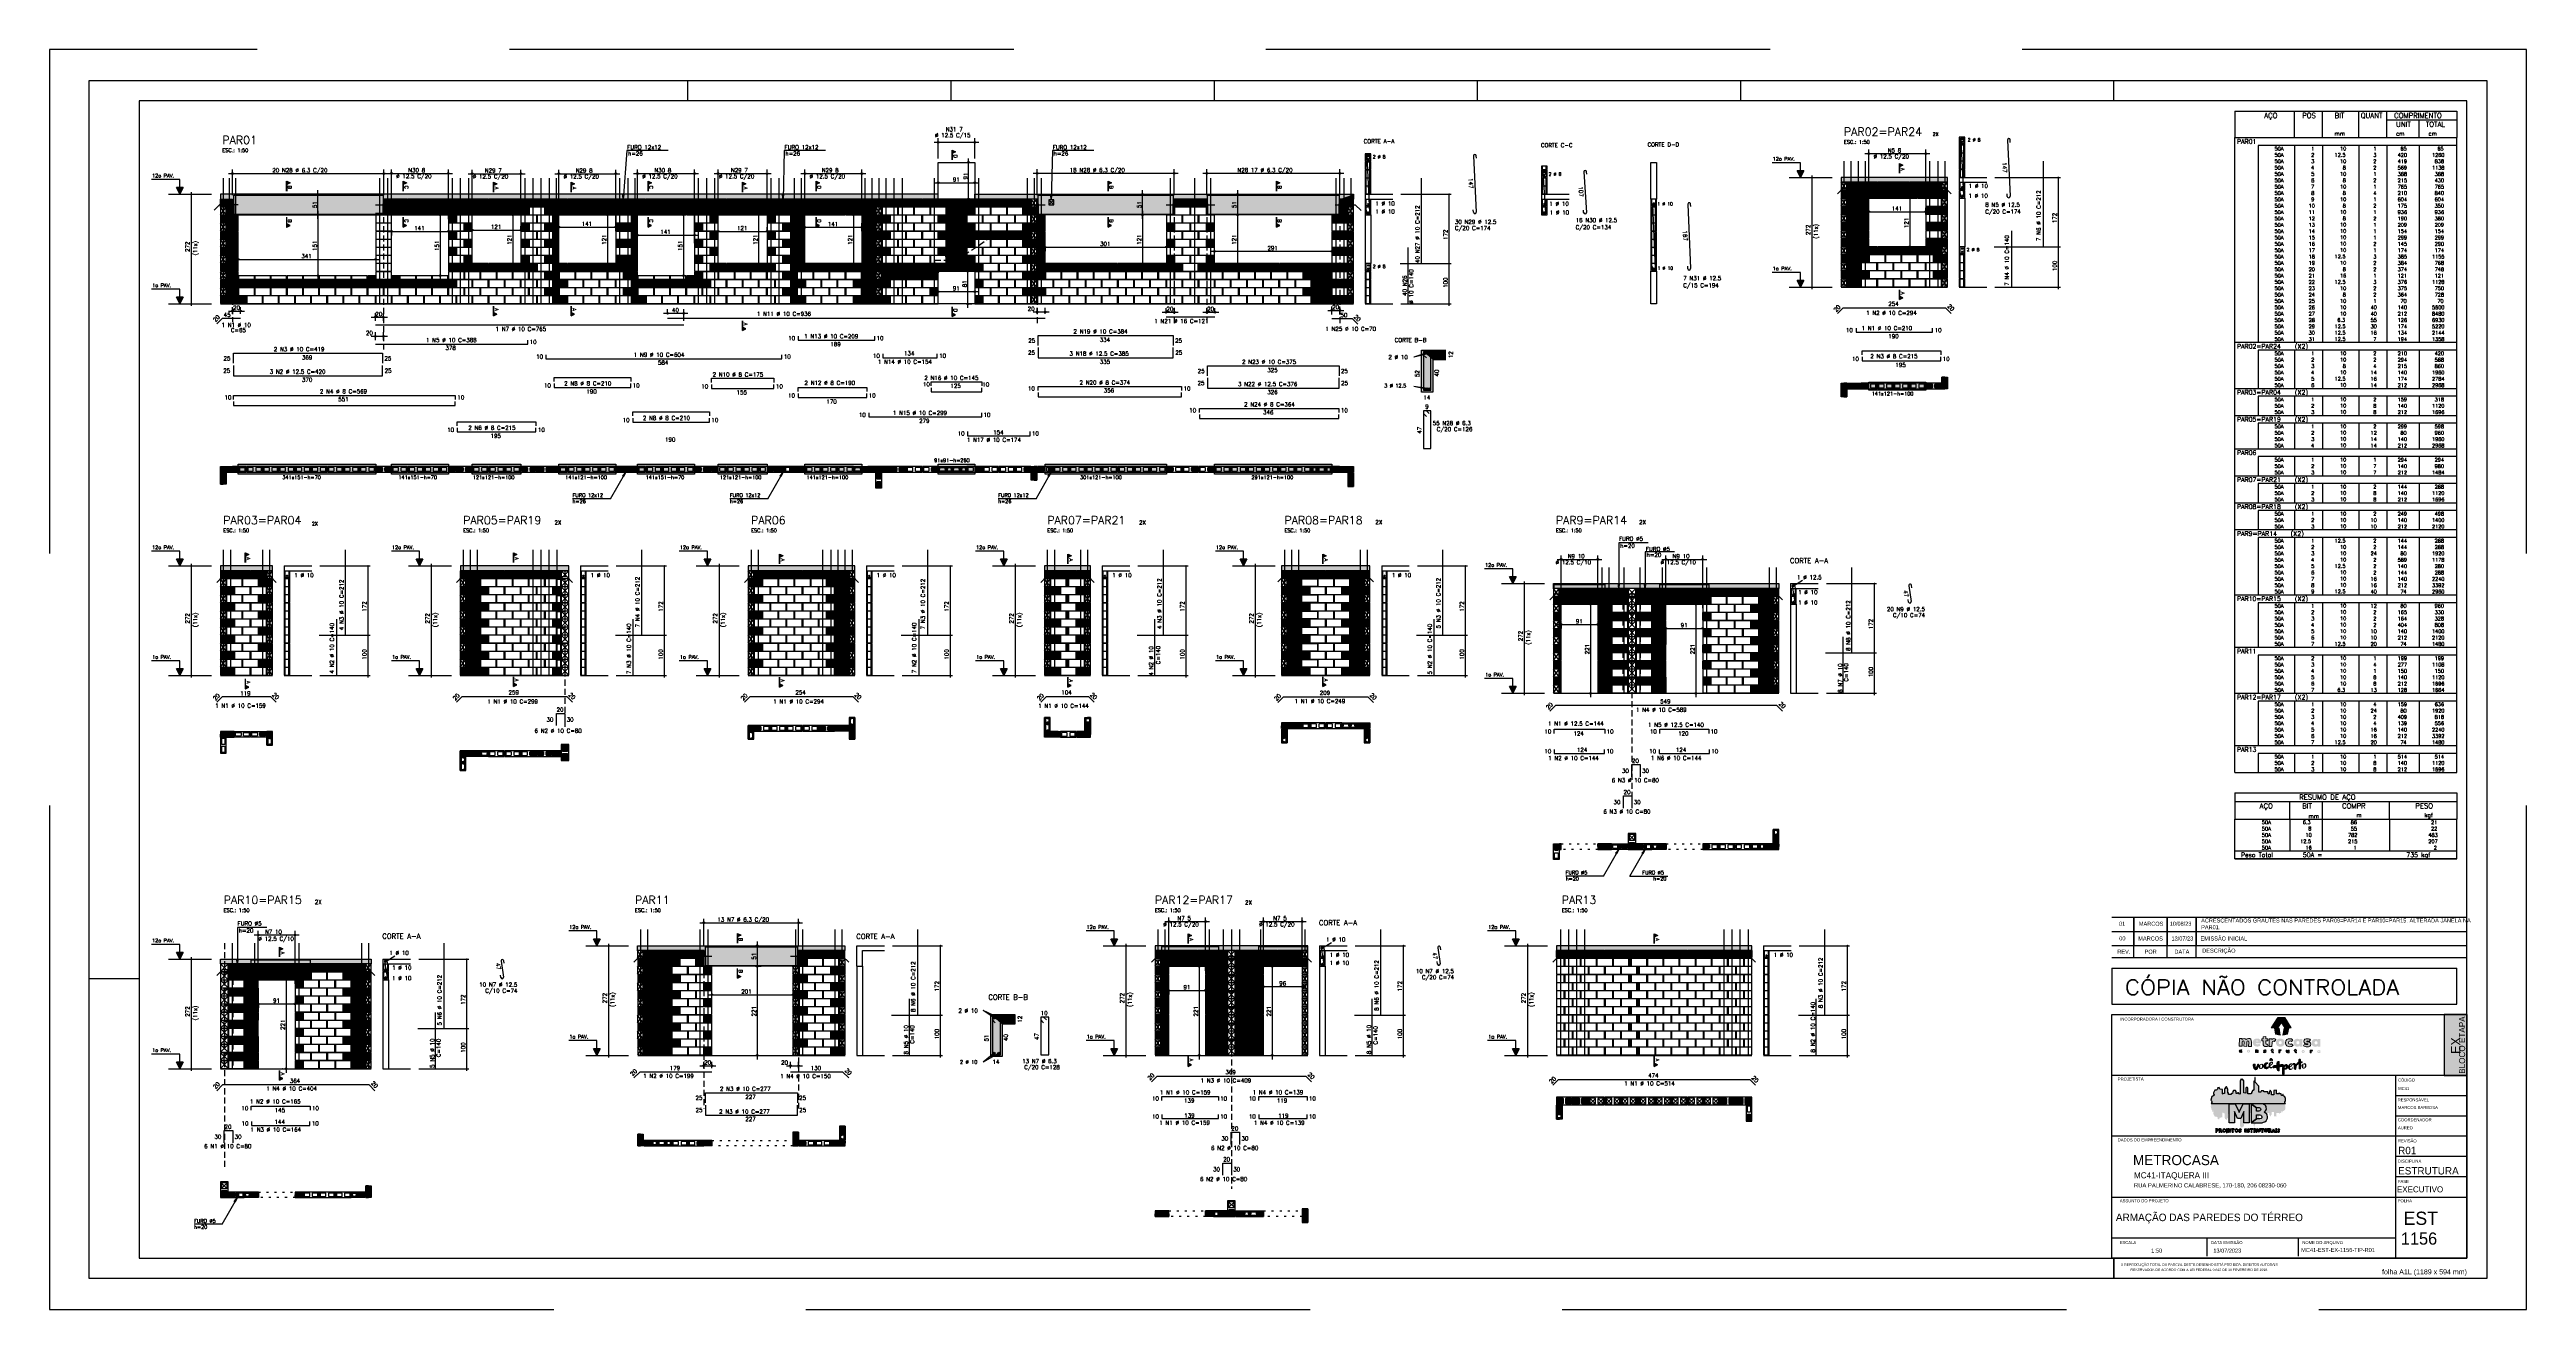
# Model space of a CAD drawing. Extents: x -2 to 121, y -2 to 61.
import ezdxf
from ezdxf.enums import TextEntityAlignment as Align

# ---------------------------------------------------------------- set-up
doc = ezdxf.new("R2010")
doc.units = 0
doc.header["$MEASUREMENT"] = 0
for name, pattern in [('CENTER', [2, 1.25, -0.25, 0.25, -0.25]), ('ESTILO_TQS_0001', [0.45, 0.3, -0.15]), ('ESTILO_TQS_0002', [0.4, 0.1, -0.3]), ('HIDDEN', [0.375, 0.25, -0.125])]:
    doc.linetypes.add(name, pattern=pattern)
doc.layers.get('0').update_dxf_attribs({"linetype": 'CONTINUOUS'})
doc.layers.get('Defpoints').update_dxf_attribs({"linetype": 'CONTINUOUS'})
for name, color, linetype in [('_ARQUIVO', 7, 'CONTINUOUS'), ('ARQ-MAR', 2, 'CONTINUOUS'), ('ARQ_CAR', 7, 'CONTINUOUS'), ('ARQ_CAR-TXT', 7, 'CONTINUOUS'), ('ARQ_FOLHA', 7, 'CONTINUOUS'), ('ARQ_TXT-2', 2, 'CONTINUOUS'), ('ARQ_TXT-4', 4, 'CONTINUOUS'), ('ARQ_VISTA 0', 251, 'CONTINUOUS'), ('H7', 1, 'CONTINUOUS'), ('Layer 1', 7, 'CONTINUOUS'), ('PENA_01', 1, 'CONTINUOUS'), ('PENA_02', 2, 'CONTINUOUS'), ('PENA_03', 3, 'CONTINUOUS'), ('PENA_04', 4, 'CONTINUOUS'), ('PENA_05', 5, 'CONTINUOUS'), ('PENA_06', 6, 'CONTINUOUS'), ('PENA_09', 254, 'CONTINUOUS'), ('PENA_10', 253, 'CONTINUOUS'), ('PENA_11', 252, 'CONTINUOUS'), ('PENA_19', 240, 'CONTINUOUS'), ('PENA_21', 100, 'CONTINUOUS'), ('PENA_23', 50, 'CONTINUOUS'), ('PENA_25', 210, 'CONTINUOUS'), ('PENA_27', 21, 'CONTINUOUS'), ('PENA_28', 135, 'CONTINUOUS'), ('PSG-NV1-HTC-251', 251, 'CONTINUOUS'), ('PSG-NV2-FLH-SELO', 1, 'CONTINUOUS'), ('ver', 20, 'CONTINUOUS')]:
    doc.layers.add(name, color=color, linetype=linetype)
doc.styles.add('01-MILLEU', font='GOTHIC.TTF')
doc.styles.add('CARIMBO', font='romans.shx', dxfattribs={"height": 30})
doc.styles.add('R300', font='SIMPLEX.SHX', dxfattribs={"width": 1.1, "height": 5.5})
doc.styles.get("Standard").update_dxf_attribs({"font": 'ROMANS.SHX'})
doc.styles.add('TQS_ARIAL', font='arial.ttf')

# ---------------------------------------------------------------- blocks, each defined once
blk = doc.blocks.new('*U4')
at = {"layer": 'ARQ_CAR-TXT', "true_color": 0x58ba48}
h = blk.add_hatch(color=85, dxfattribs=at)
h.dxf.hatch_style = 1
h.paths.add_polyline_path([(-11.3, 0), (0, 0), (0, 30), (-11.3, 30)])
at = {"layer": 'ARQ_CAR', "color": 5}
blk.add_lwpolyline([(-11.3, 0), (0, 0), (0, 30), (-11.3, 30)], close=True, dxfattribs=at)
at = {"layer": 'ARQ_CAR-TXT', "color": 4, "style": '01-MILLEU'}
blk.add_text('EX', height=4.61, rotation=90, dxfattribs=at).set_placement((-3.3, 10.6))
at = {"layer": 'ARQ_TXT-2', "style": '01-MILLEU'}
blk.add_text('EXECUTIVO', height=2.95, dxfattribs=at).set_placement((-34.5, -57.6))
blk = doc.blocks.new('METROCASA')
at = {"layer": 'Layer 1', "true_color": 0xed1c24}
h = blk.add_hatch(color=240, dxfattribs=at)
h.dxf.hatch_style = 2
h.paths.add_polyline_path([(-1.29, 0.86), (-1.02, -0.59), (0.13, -0.85), (-0.13, 0.85)])
h.paths.add_polyline_path([(2.84, 0.94), (1.22, 3.51), (-0.37, 3.52), (1.27, 0.94)])
h.paths.add_polyline_path([(-2.08, 0.96), (-0.44, 0.95), (0.36, 2.19), (-0.45, 3.48)])
h.paths.add_polyline_path([(0.77, -0.85), (1.92, -0.6), (2.21, 0.84), (1.05, 0.84)])
at = {"layer": 'Layer 1', "true_color": 0x404041}
h = blk.add_hatch(color=250, dxfattribs=at)
h.dxf.hatch_style = 2
edge = h.paths.add_edge_path()
edge.add_spline(control_points=[(-3.66, -4.74), (-3.71, -4.74), (-3.72, -4.72), (-3.72, -4.71), (-3.72, -4.68), (-3.69, -4.68), (-3.66, -4.68), (-3.6, -4.68), (-3.52, -4.7), (-3.48, -4.72), (-3.48, -4.72), (-3.38, -4.57), (-3.38, -4.57), (-3.44, -4.52), (-3.54, -4.48), (-3.65, -4.48), (-3.81, -4.48), (-3.97, -4.54), (-3.97, -4.71), (-3.97, -4.87), (-3.81, -4.92), (-3.68, -4.93), (-3.63, -4.93), (-3.61, -4.94), (-3.61, -4.97), (-3.61, -4.99), (-3.63, -5), (-3.68, -5), (-3.73, -5), (-3.81, -4.99), (-3.92, -4.92), (-3.92, -4.92), (-4, -5.11), (-4, -5.11), (-3.92, -5.16), (-3.79, -5.2), (-3.67, -5.2), (-3.51, -5.2), (-3.36, -5.14), (-3.35, -4.97), (-3.35, -4.79), (-3.52, -4.75), (-3.66, -4.74)], knot_values=[0, 0, 0, 0, 1, 1, 1, 2, 2, 2, 3, 3, 3, 4, 4, 4, 5, 5, 5, 6, 6, 6, 7, 7, 7, 8, 8, 8, 9, 9, 9, 10, 10, 10, 11, 11, 11, 12, 12, 12, 13, 13, 13, 14, 14, 14, 14], degree=3, periodic=0)
edge = h.paths.add_edge_path()
edge.add_spline(control_points=[(-5.55, -4.47), (-5.62, -4.47), (-5.7, -4.5), (-5.76, -4.56), (-5.76, -4.56), (-5.77, -4.49), (-5.77, -4.49), (-5.77, -4.49), (-6, -4.49), (-6, -4.49), (-6, -4.49), (-6, -5.17), (-6, -5.17), (-6, -5.17), (-5.75, -5.17), (-5.75, -5.17), (-5.75, -5.17), (-5.75, -4.81), (-5.75, -4.81), (-5.75, -4.72), (-5.69, -4.68), (-5.63, -4.68), (-5.58, -4.68), (-5.54, -4.71), (-5.54, -4.79), (-5.54, -4.79), (-5.54, -5.17), (-5.54, -5.17), (-5.54, -5.17), (-5.29, -5.17), (-5.29, -5.17), (-5.29, -5.17), (-5.28, -4.79), (-5.28, -4.79), (-5.28, -4.55), (-5.4, -4.48), (-5.55, -4.47)], knot_values=[0, 0, 0, 0, 1, 1, 1, 2, 2, 2, 3, 3, 3, 4, 4, 4, 5, 5, 5, 6, 6, 6, 7, 7, 7, 8, 8, 8, 9, 9, 9, 10, 10, 10, 11, 11, 11, 12, 12, 12, 12], degree=3, periodic=0)
edge = h.paths.add_edge_path()
edge.add_spline(control_points=[(-7.69, -4.46), (-7.89, -4.46), (-8.08, -4.57), (-8.08, -4.82), (-8.08, -5.06), (-7.89, -5.17), (-7.69, -5.17), (-7.5, -5.18), (-7.3, -5.07), (-7.3, -4.82), (-7.3, -4.57), (-7.49, -4.47), (-7.69, -4.46)], knot_values=[0, 0, 0, 0, 1, 1, 1, 2, 2, 2, 3, 3, 3, 4, 4, 4, 4], degree=3, periodic=0)
edge = h.paths.add_edge_path()
edge.add_spline(control_points=[(-7.69, -4.97), (-7.78, -4.97), (-7.83, -4.9), (-7.83, -4.82), (-7.83, -4.74), (-7.78, -4.67), (-7.69, -4.67), (-7.6, -4.67), (-7.55, -4.74), (-7.55, -4.82), (-7.55, -4.9), (-7.61, -4.97), (-7.69, -4.97)], knot_values=[0, 0, 0, 0, 1, 1, 1, 2, 2, 2, 3, 3, 3, 4, 4, 4, 4], degree=3, periodic=0)
edge = h.paths.add_edge_path()
edge.add_spline(control_points=[(-9.57, -4.95), (-9.67, -4.95), (-9.72, -4.88), (-9.72, -4.81), (-9.72, -4.73), (-9.67, -4.66), (-9.57, -4.66), (-9.53, -4.66), (-9.49, -4.67), (-9.46, -4.71), (-9.46, -4.71), (-9.32, -4.56), (-9.32, -4.56), (-9.39, -4.49), (-9.49, -4.45), (-9.59, -4.45), (-9.78, -4.45), (-9.97, -4.56), (-9.97, -4.81), (-9.97, -5.06), (-9.78, -5.16), (-9.59, -5.16), (-9.48, -5.16), (-9.39, -5.12), (-9.3, -5.05), (-9.3, -5.05), (-9.45, -4.9), (-9.45, -4.9), (-9.48, -4.93), (-9.53, -4.95), (-9.57, -4.95)], knot_values=[0, 0, 0, 0, 1, 1, 1, 2, 2, 2, 3, 3, 3, 4, 4, 4, 5, 5, 5, 6, 6, 6, 7, 7, 7, 8, 8, 8, 9, 9, 9, 10, 10, 10, 10], degree=3, periodic=0)
edge = h.paths.add_edge_path()
edge.add_spline(control_points=[(-1.68, -5), (-1.72, -5), (-1.74, -4.98), (-1.74, -4.93), (-1.74, -4.93), (-1.74, -4.71), (-1.74, -4.71), (-1.74, -4.71), (-1.59, -4.71), (-1.59, -4.71), (-1.59, -4.71), (-1.59, -4.52), (-1.59, -4.52), (-1.59, -4.52), (-1.74, -4.52), (-1.74, -4.52), (-1.74, -4.52), (-1.74, -4.32), (-1.74, -4.32), (-1.74, -4.32), (-1.99, -4.34), (-1.99, -4.34), (-1.99, -4.34), (-1.99, -4.51), (-1.99, -4.51), (-1.99, -4.51), (-2.1, -4.51), (-2.1, -4.51), (-2.1, -4.51), (-2.1, -4.71), (-2.1, -4.71), (-2.1, -4.71), (-1.99, -4.71), (-1.99, -4.71), (-1.99, -4.71), (-1.99, -4.93), (-1.99, -4.93), (-2, -5.14), (-1.88, -5.21), (-1.74, -5.21), (-1.67, -5.21), (-1.61, -5.19), (-1.55, -5.16), (-1.55, -5.16), (-1.6, -4.97), (-1.6, -4.97), (-1.62, -4.99), (-1.65, -5), (-1.68, -5)], knot_values=[0, 0, 0, 0, 1, 1, 1, 2, 2, 2, 3, 3, 3, 4, 4, 4, 5, 5, 5, 6, 6, 6, 7, 7, 7, 8, 8, 8, 9, 9, 9, 10, 10, 10, 11, 11, 11, 12, 12, 12, 13, 13, 13, 14, 14, 14, 15, 15, 15, 16, 16, 16, 16], degree=3, periodic=0)
edge = h.paths.add_edge_path()
edge.add_spline(control_points=[(9.78, -4.57), (9.78, -4.57), (9.77, -4.65), (9.77, -4.65), (9.73, -4.59), (9.66, -4.56), (9.57, -4.56), (9.37, -4.56), (9.24, -4.71), (9.24, -4.91), (9.24, -5.11), (9.35, -5.25), (9.55, -5.26), (9.62, -5.27), (9.71, -5.24), (9.77, -5.18), (9.77, -5.18), (9.78, -5.25), (9.78, -5.25), (9.78, -5.25), (10.01, -5.25), (10.01, -5.25), (10.01, -5.25), (10.02, -4.57), (10.02, -4.57), (10.02, -4.57), (9.78, -4.57), (9.78, -4.57)], knot_values=[0, 0, 0, 0, 1, 1, 1, 2, 2, 2, 3, 3, 3, 4, 4, 4, 5, 5, 5, 6, 6, 6, 7, 7, 7, 8, 8, 8, 9, 9, 9, 9], degree=3, periodic=0)
edge = h.paths.add_edge_path()
edge.add_spline(control_points=[(9.62, -5.06), (9.55, -5.06), (9.49, -5), (9.49, -4.91), (9.49, -4.82), (9.55, -4.76), (9.62, -4.76), (9.71, -4.76), (9.76, -4.82), (9.76, -4.91), (9.76, -4.99), (9.71, -5.06), (9.62, -5.06)], knot_values=[0, 0, 0, 0, 1, 1, 1, 2, 2, 2, 3, 3, 3, 4, 4, 4, 4], degree=3, periodic=0)
edge = h.paths.add_edge_path()
edge.add_spline(control_points=[(7.69, -4.64), (7.69, -4.64), (7.68, -4.56), (7.68, -4.56), (7.68, -4.56), (7.45, -4.56), (7.45, -4.56), (7.45, -4.56), (7.45, -5.24), (7.45, -5.24), (7.45, -5.24), (7.7, -5.24), (7.7, -5.24), (7.7, -5.24), (7.7, -4.89), (7.7, -4.89), (7.7, -4.8), (7.76, -4.76), (7.82, -4.76), (7.86, -4.76), (7.89, -4.77), (7.93, -4.8), (7.93, -4.8), (8.04, -4.62), (8.04, -4.62), (7.99, -4.57), (7.93, -4.55), (7.86, -4.55), (7.79, -4.55), (7.73, -4.57), (7.69, -4.64)], knot_values=[0, 0, 0, 0, 1, 1, 1, 2, 2, 2, 3, 3, 3, 4, 4, 4, 5, 5, 5, 6, 6, 6, 7, 7, 7, 8, 8, 8, 9, 9, 9, 10, 10, 10, 10], degree=3, periodic=0)
edge = h.paths.add_edge_path()
edge.add_spline(control_points=[(5.76, -4.54), (5.56, -4.54), (5.37, -4.64), (5.37, -4.89), (5.37, -5.14), (5.56, -5.24), (5.75, -5.25), (5.95, -5.25), (6.14, -5.14), (6.14, -4.89), (6.15, -4.65), (5.96, -4.54), (5.76, -4.54)], knot_values=[0, 0, 0, 0, 1, 1, 1, 2, 2, 2, 3, 3, 3, 4, 4, 4, 4], degree=3, periodic=0)
edge = h.paths.add_edge_path()
edge.add_spline(control_points=[(5.76, -5.04), (5.67, -5.04), (5.62, -4.97), (5.62, -4.89), (5.62, -4.81), (5.67, -4.74), (5.76, -4.74), (5.85, -4.74), (5.9, -4.81), (5.9, -4.89), (5.9, -4.97), (5.84, -5.04), (5.76, -5.04)], knot_values=[0, 0, 0, 0, 1, 1, 1, 2, 2, 2, 3, 3, 3, 4, 4, 4, 4], degree=3, periodic=0)
edge = h.paths.add_edge_path()
edge.add_spline(control_points=[(4, -5.03), (3.96, -5.03), (3.94, -5.01), (3.93, -4.96), (3.93, -4.96), (3.94, -4.74), (3.94, -4.74), (3.94, -4.74), (4.09, -4.74), (4.09, -4.74), (4.09, -4.74), (4.09, -4.55), (4.09, -4.55), (4.09, -4.55), (3.94, -4.55), (3.94, -4.55), (3.94, -4.55), (3.94, -4.35), (3.94, -4.35), (3.94, -4.35), (3.69, -4.38), (3.69, -4.38), (3.69, -4.38), (3.69, -4.54), (3.69, -4.54), (3.69, -4.54), (3.58, -4.54), (3.58, -4.54), (3.58, -4.54), (3.58, -4.74), (3.58, -4.74), (3.58, -4.74), (3.69, -4.74), (3.69, -4.74), (3.69, -4.74), (3.68, -4.96), (3.68, -4.96), (3.68, -5.17), (3.8, -5.24), (3.93, -5.24), (4, -5.24), (4.07, -5.22), (4.13, -5.19), (4.13, -5.19), (4.08, -5), (4.08, -5), (4.05, -5.02), (4.03, -5.03), (4, -5.03)], knot_values=[0, 0, 0, 0, 1, 1, 1, 2, 2, 2, 3, 3, 3, 4, 4, 4, 5, 5, 5, 6, 6, 6, 7, 7, 7, 8, 8, 8, 9, 9, 9, 10, 10, 10, 11, 11, 11, 12, 12, 12, 13, 13, 13, 14, 14, 14, 15, 15, 15, 16, 16, 16, 16], degree=3, periodic=0)
edge = h.paths.add_edge_path()
edge.add_spline(control_points=[(2.03, -4.89), (2.03, -4.98), (1.97, -5.02), (1.91, -5.02), (1.87, -5.02), (1.82, -4.99), (1.82, -4.9), (1.82, -4.9), (1.82, -4.53), (1.82, -4.53), (1.82, -4.53), (1.57, -4.53), (1.57, -4.53), (1.57, -4.53), (1.57, -4.9), (1.57, -4.9), (1.57, -5.15), (1.69, -5.22), (1.83, -5.22), (1.9, -5.23), (1.99, -5.2), (2.05, -5.14), (2.05, -5.14), (2.06, -5.21), (2.06, -5.21), (2.06, -5.21), (2.28, -5.21), (2.28, -5.21), (2.28, -5.21), (2.28, -4.53), (2.28, -4.53), (2.28, -4.53), (2.03, -4.53), (2.03, -4.53), (2.03, -4.53), (2.03, -4.89), (2.03, -4.89)], knot_values=[0, 0, 0, 0, 1, 1, 1, 2, 2, 2, 3, 3, 3, 4, 4, 4, 5, 5, 5, 6, 6, 6, 7, 7, 7, 8, 8, 8, 9, 9, 9, 10, 10, 10, 11, 11, 11, 12, 12, 12, 12], degree=3, periodic=0)
edge = h.paths.add_edge_path()
edge.add_spline(control_points=[(-0.02, -4.59), (-0.02, -4.59), (-0.04, -4.52), (-0.04, -4.52), (-0.04, -4.52), (-0.26, -4.52), (-0.26, -4.52), (-0.26, -4.52), (-0.27, -5.2), (-0.27, -5.2), (-0.27, -5.2), (-0.02, -5.2), (-0.02, -5.2), (-0.02, -5.2), (-0.01, -4.85), (-0.01, -4.85), (-0.01, -4.76), (0.04, -4.72), (0.1, -4.72), (0.15, -4.72), (0.18, -4.73), (0.22, -4.76), (0.22, -4.76), (0.32, -4.58), (0.32, -4.58), (0.28, -4.53), (0.21, -4.51), (0.14, -4.5), (0.08, -4.5), (0.01, -4.53), (-0.02, -4.59)], knot_values=[0, 0, 0, 0, 1, 1, 1, 2, 2, 2, 3, 3, 3, 4, 4, 4, 5, 5, 5, 6, 6, 6, 7, 7, 7, 8, 8, 8, 9, 9, 9, 10, 10, 10, 10], degree=3, periodic=0)
at = {"layer": 'Layer 1', "true_color": 0xed1c24}
h = blk.add_hatch(color=240, dxfattribs=at)
h.dxf.hatch_style = 2
edge = h.paths.add_edge_path()
edge.add_spline(control_points=[(-1.94, -1.96), (-1.94, -1.96), (-1.98, -1.76), (-1.98, -1.76), (-1.98, -1.76), (-2.62, -1.75), (-2.62, -1.75), (-2.62, -1.75), (-2.63, -3.66), (-2.63, -3.66), (-2.63, -3.66), (-1.92, -3.66), (-1.92, -3.66), (-1.92, -3.66), (-1.91, -2.67), (-1.91, -2.67), (-1.91, -2.42), (-1.76, -2.31), (-1.58, -2.31), (-1.46, -2.31), (-1.38, -2.34), (-1.26, -2.43), (-1.26, -2.43), (-0.98, -1.92), (-0.98, -1.92), (-1.1, -1.79), (-1.28, -1.71), (-1.48, -1.71), (-1.66, -1.71), (-1.84, -1.79), (-1.94, -1.96)], knot_values=[0, 0, 0, 0, 1, 1, 1, 2, 2, 2, 3, 3, 3, 4, 4, 4, 5, 5, 5, 6, 6, 6, 7, 7, 7, 8, 8, 8, 9, 9, 9, 10, 10, 10, 10], degree=3, periodic=0)
edge = h.paths.add_edge_path()
edge.add_spline(control_points=[(-5.6, -1.69), (-6.11, -1.69), (-6.66, -1.99), (-6.66, -2.69), (-6.67, -3.38), (-6.16, -3.68), (-5.56, -3.68), (-5.23, -3.68), (-4.92, -3.58), (-4.69, -3.37), (-4.69, -3.37), (-5.04, -2.98), (-5.04, -2.98), (-5.16, -3.07), (-5.32, -3.13), (-5.53, -3.13), (-5.68, -3.13), (-5.9, -3.06), (-5.95, -2.89), (-5.95, -2.89), (-4.62, -2.89), (-4.62, -2.89), (-4.45, -2.14), (-4.92, -1.69), (-5.6, -1.69)], knot_values=[0, 0, 0, 0, 1, 1, 1, 2, 2, 2, 3, 3, 3, 4, 4, 4, 5, 5, 5, 6, 6, 6, 7, 7, 7, 8, 8, 8, 8], degree=3, periodic=0)
edge = h.paths.add_edge_path()
edge.add_spline(control_points=[(-5.94, -2.43), (-5.89, -2.12), (-5.27, -2.13), (-5.25, -2.43), (-5.25, -2.43), (-5.94, -2.43), (-5.94, -2.43)], knot_values=[0, 0, 0, 0, 1, 1, 1, 2, 2, 2, 2], degree=3, periodic=0)
edge = h.paths.add_edge_path()
edge.add_spline(control_points=[(4.86, -2), (4.76, -1.84), (4.58, -1.75), (4.31, -1.75), (3.75, -1.74), (3.38, -2.17), (3.38, -2.74), (3.37, -3.29), (3.68, -3.69), (4.24, -3.73), (4.45, -3.74), (4.71, -3.67), (4.87, -3.49), (4.87, -3.49), (4.9, -3.7), (4.9, -3.7), (4.9, -3.7), (5.56, -3.7), (5.56, -3.7), (5.56, -3.7), (5.57, -1.8), (5.57, -1.8), (5.57, -1.8), (4.9, -1.79), (4.9, -1.79), (4.9, -1.79), (4.86, -2), (4.86, -2)], knot_values=[0, 0, 0, 0, 1, 1, 1, 2, 2, 2, 3, 3, 3, 4, 4, 4, 5, 5, 5, 6, 6, 6, 7, 7, 7, 8, 8, 8, 9, 9, 9, 9], degree=3, periodic=0)
edge = h.paths.add_edge_path()
edge.add_spline(control_points=[(4.46, -3.16), (4.25, -3.16), (4.08, -3.01), (4.08, -2.74), (4.08, -2.47), (4.25, -2.32), (4.47, -2.32), (4.72, -2.32), (4.86, -2.49), (4.86, -2.74), (4.86, -2.97), (4.7, -3.16), (4.46, -3.16)], knot_values=[0, 0, 0, 0, 1, 1, 1, 2, 2, 2, 3, 3, 3, 4, 4, 4, 4], degree=3, periodic=0)
edge = h.paths.add_edge_path()
edge.add_spline(control_points=[(-7.68, -1.68), (-7.94, -1.68), (-8.15, -1.76), (-8.31, -1.95), (-8.4, -1.77), (-8.59, -1.69), (-8.78, -1.68), (-8.98, -1.68), (-9.19, -1.76), (-9.31, -1.92), (-9.31, -1.92), (-9.36, -1.72), (-9.36, -1.72), (-9.36, -1.72), (-9.95, -1.71), (-9.95, -1.71), (-9.95, -1.71), (-9.96, -3.62), (-9.96, -3.62), (-9.96, -3.62), (-9.26, -3.62), (-9.26, -3.62), (-9.26, -3.62), (-9.25, -2.58), (-9.25, -2.58), (-9.25, -2.37), (-9.12, -2.27), (-9, -2.27), (-8.87, -2.27), (-8.8, -2.35), (-8.8, -2.57), (-8.8, -2.57), (-8.81, -3.62), (-8.81, -3.62), (-8.81, -3.62), (-8.11, -3.63), (-8.11, -3.63), (-8.11, -3.63), (-8.1, -2.58), (-8.1, -2.58), (-8.1, -2.37), (-7.98, -2.29), (-7.86, -2.29), (-7.75, -2.29), (-7.66, -2.37), (-7.66, -2.57), (-7.66, -2.57), (-7.67, -3.63), (-7.67, -3.63), (-7.67, -3.63), (-6.96, -3.63), (-6.96, -3.63), (-6.96, -3.63), (-6.95, -2.57), (-6.95, -2.57), (-6.95, -1.94), (-7.26, -1.68), (-7.68, -1.68)], knot_values=[0, 0, 0, 0, 1, 1, 1, 2, 2, 2, 3, 3, 3, 4, 4, 4, 5, 5, 5, 6, 6, 6, 7, 7, 7, 8, 8, 8, 9, 9, 9, 10, 10, 10, 11, 11, 11, 12, 12, 12, 13, 13, 13, 14, 14, 14, 15, 15, 15, 16, 16, 16, 17, 17, 17, 18, 18, 18, 19, 19, 19, 19], degree=3, periodic=0)
edge = h.paths.add_edge_path()
edge.add_spline(control_points=[(-3.23, -3.11), (-3.34, -3.11), (-3.41, -3.06), (-3.42, -2.93), (-3.42, -2.93), (-3.41, -2.3), (-3.41, -2.3), (-3.41, -2.3), (-2.98, -2.3), (-2.98, -2.3), (-2.98, -2.3), (-2.98, -1.76), (-2.98, -1.76), (-2.98, -1.76), (-3.41, -1.76), (-3.41, -1.76), (-3.41, -1.76), (-3.4, -1.21), (-3.4, -1.21), (-3.4, -1.21), (-4.11, -1.28), (-4.11, -1.28), (-4.11, -1.28), (-4.11, -1.76), (-4.11, -1.76), (-4.11, -1.76), (-4.42, -1.75), (-4.42, -1.75), (-4.42, -1.75), (-4.42, -2.3), (-4.42, -2.3), (-4.42, -2.3), (-4.11, -2.3), (-4.11, -2.3), (-4.11, -2.3), (-4.12, -2.92), (-4.12, -2.92), (-4.13, -3.52), (-3.79, -3.69), (-3.42, -3.7), (-3.22, -3.7), (-3.03, -3.66), (-2.87, -3.57), (-2.87, -3.57), (-3.02, -3.05), (-3.02, -3.05), (-3.08, -3.09), (-3.16, -3.11), (-3.23, -3.11)], knot_values=[0, 0, 0, 0, 1, 1, 1, 2, 2, 2, 3, 3, 3, 4, 4, 4, 5, 5, 5, 6, 6, 6, 7, 7, 7, 8, 8, 8, 9, 9, 9, 10, 10, 10, 11, 11, 11, 12, 12, 12, 13, 13, 13, 14, 14, 14, 15, 15, 15, 16, 16, 16, 16], degree=3, periodic=0)
edge = h.paths.add_edge_path()
edge.add_spline(control_points=[(2.53, -3.13), (2.26, -3.13), (2.12, -2.94), (2.12, -2.74), (2.12, -2.5), (2.27, -2.3), (2.54, -2.3), (2.66, -2.3), (2.77, -2.35), (2.86, -2.44), (2.86, -2.44), (3.24, -2.04), (3.24, -2.04), (3.04, -1.84), (2.77, -1.74), (2.5, -1.74), (1.96, -1.73), (1.43, -2.04), (1.42, -2.73), (1.42, -3.44), (1.94, -3.72), (2.5, -3.72), (2.78, -3.72), (3.06, -3.6), (3.28, -3.4), (3.28, -3.4), (2.88, -2.98), (2.88, -2.98), (2.79, -3.08), (2.66, -3.13), (2.53, -3.13)], knot_values=[0, 0, 0, 0, 1, 1, 1, 2, 2, 2, 3, 3, 3, 4, 4, 4, 5, 5, 5, 6, 6, 6, 7, 7, 7, 8, 8, 8, 9, 9, 9, 10, 10, 10, 10], degree=3, periodic=0)
edge = h.paths.add_edge_path()
edge.add_spline(control_points=[(9.37, -1.82), (9.37, -1.82), (9.33, -2.02), (9.33, -2.02), (9.23, -1.87), (9.04, -1.77), (8.77, -1.77), (8.22, -1.77), (7.85, -2.2), (7.84, -2.76), (7.84, -3.31), (8.15, -3.71), (8.71, -3.75), (8.92, -3.76), (9.17, -3.7), (9.34, -3.51), (9.34, -3.51), (9.37, -3.72), (9.37, -3.72), (9.37, -3.72), (10.02, -3.72), (10.02, -3.72), (10.02, -3.72), (10.03, -1.82), (10.03, -1.82), (10.03, -1.82), (9.37, -1.82), (9.37, -1.82)], knot_values=[0, 0, 0, 0, 1, 1, 1, 2, 2, 2, 3, 3, 3, 4, 4, 4, 5, 5, 5, 6, 6, 6, 7, 7, 7, 8, 8, 8, 9, 9, 9, 9], degree=3, periodic=0)
edge = h.paths.add_edge_path()
edge.add_spline(control_points=[(8.93, -3.18), (8.71, -3.18), (8.55, -3.03), (8.55, -2.76), (8.55, -2.5), (8.72, -2.34), (8.93, -2.35), (9.18, -2.35), (9.32, -2.51), (9.32, -2.77), (9.32, -2.99), (9.17, -3.18), (8.93, -3.18)], knot_values=[0, 0, 0, 0, 1, 1, 1, 2, 2, 2, 3, 3, 3, 4, 4, 4, 4], degree=3, periodic=0)
edge = h.paths.add_edge_path()
edge.add_spline(control_points=[(6.78, -2.48), (6.66, -2.48), (6.63, -2.42), (6.63, -2.39), (6.63, -2.32), (6.7, -2.29), (6.8, -2.3), (6.96, -2.29), (7.18, -2.35), (7.28, -2.41), (7.28, -2.41), (7.58, -1.99), (7.58, -1.99), (7.4, -1.85), (7.12, -1.76), (6.81, -1.76), (6.36, -1.75), (5.93, -1.92), (5.93, -2.38), (5.92, -2.84), (6.37, -2.99), (6.74, -3), (6.88, -3.02), (6.94, -3.05), (6.94, -3.11), (6.94, -3.17), (6.87, -3.2), (6.75, -3.2), (6.59, -3.19), (6.36, -3.18), (6.07, -2.98), (6.07, -2.98), (5.84, -3.5), (5.84, -3.5), (6.05, -3.66), (6.43, -3.75), (6.76, -3.76), (7.22, -3.76), (7.65, -3.58), (7.65, -3.11), (7.65, -2.61), (7.17, -2.49), (6.78, -2.48)], knot_values=[0, 0, 0, 0, 1, 1, 1, 2, 2, 2, 3, 3, 3, 4, 4, 4, 5, 5, 5, 6, 6, 6, 7, 7, 7, 8, 8, 8, 9, 9, 9, 10, 10, 10, 11, 11, 11, 12, 12, 12, 13, 13, 13, 14, 14, 14, 14], degree=3, periodic=0)
edge = h.paths.add_edge_path()
edge.add_spline(control_points=[(0.13, -1.72), (-0.42, -1.72), (-0.95, -2.01), (-0.96, -2.72), (-0.96, -3.41), (-0.42, -3.71), (0.12, -3.72), (0.66, -3.72), (1.21, -3.42), (1.22, -2.73), (1.22, -2.03), (0.7, -1.73), (0.13, -1.72)], knot_values=[0, 0, 0, 0, 1, 1, 1, 2, 2, 2, 3, 3, 3, 4, 4, 4, 4], degree=3, periodic=0)
edge = h.paths.add_edge_path()
edge.add_spline(control_points=[(0.13, -3.13), (-0.12, -3.13), (-0.27, -2.94), (-0.26, -2.72), (-0.26, -2.5), (-0.12, -2.3), (0.13, -2.31), (0.38, -2.31), (0.52, -2.5), (0.52, -2.72), (0.52, -2.96), (0.37, -3.14), (0.13, -3.13)], knot_values=[0, 0, 0, 0, 1, 1, 1, 2, 2, 2, 3, 3, 3, 4, 4, 4, 4], degree=3, periodic=0)
at = {"layer": 'Layer 1', "true_color": 0x404041}
h = blk.add_hatch(color=250, dxfattribs=at)
h.dxf.hatch_style = 2
edge = h.paths.add_edge_path()
edge.add_spline(control_points=[(-2.43, -7.17), (-2.4, -7.16), (-2.38, -7.15), (-2.36, -7.14), (-2.33, -7.13), (-2.31, -7.11), (-2.3, -7.09), (-2.28, -7.07), (-2.26, -7.04), (-2.24, -7.01), (-2.22, -6.98), (-2.2, -6.95), (-2.17, -6.92), (-2.15, -6.93), (-2.11, -6.95), (-2.08, -6.98), (-2.05, -7.01), (-2.01, -7.04), (-1.98, -7.06), (-1.94, -7.09), (-1.9, -7.11), (-1.87, -7.13), (-1.84, -7.14), (-1.81, -7.14), (-1.78, -7.12), (-1.75, -7.1), (-1.75, -7.07), (-1.76, -7.02), (-1.78, -6.98), (-1.8, -6.94), (-1.84, -6.89), (-1.87, -6.84), (-1.91, -6.8), (-1.96, -6.76), (-2, -6.72), (-2.04, -6.69), (-2.07, -6.68), (-2.11, -6.66), (-2.15, -6.65), (-2.18, -6.64), (-2.21, -6.64), (-2.24, -6.64), (-2.26, -6.65), (-2.29, -6.66), (-2.31, -6.68), (-2.33, -6.71), (-2.35, -6.73), (-2.36, -6.77), (-2.38, -6.82), (-2.4, -6.84), (-2.41, -6.87), (-2.43, -6.91), (-2.44, -6.95), (-2.46, -6.99), (-2.47, -7.03), (-2.48, -7.07), (-2.48, -7.11), (-2.48, -7.14), (-2.47, -7.16), (-2.46, -7.18), (-2.43, -7.17)], knot_values=[0, 0, 0, 0, 1, 1, 1, 2, 2, 2, 3, 3, 3, 4, 4, 4, 5, 5, 5, 6, 6, 6, 7, 7, 7, 8, 8, 8, 9, 9, 9, 10, 10, 10, 11, 11, 11, 12, 12, 12, 13, 13, 13, 14, 14, 14, 15, 15, 15, 16, 16, 16, 17, 17, 17, 18, 18, 18, 19, 19, 19, 20, 20, 20, 20], degree=3, periodic=0)
edge = h.paths.add_edge_path()
edge.add_spline(control_points=[(-5.26, -8.04), (-5.28, -8.03), (-5.33, -8.05), (-5.4, -8.1), (-5.49, -8.17), (-5.55, -8.25), (-5.6, -8.35), (-5.65, -8.45), (-5.69, -8.55), (-5.71, -8.65), (-5.74, -8.76), (-5.76, -8.85), (-5.77, -8.93), (-5.78, -9.02), (-5.8, -9.07), (-5.81, -9.1), (-5.83, -9.13), (-5.85, -9.12), (-5.88, -9.08), (-5.91, -9.04), (-5.94, -8.98), (-5.97, -8.89), (-6, -8.8), (-6.02, -8.7), (-6.04, -8.57), (-6.05, -8.44), (-6.05, -8.3), (-6.03, -8.14), (-6.03, -8.11), (-6.04, -8.08), (-6.06, -8.06), (-6.09, -8.03), (-6.12, -8.01), (-6.16, -8), (-6.2, -7.98), (-6.25, -7.98), (-6.3, -7.98), (-6.35, -7.99), (-6.4, -8), (-6.45, -8.03), (-6.48, -8.05), (-6.5, -8.08), (-6.52, -8.13), (-6.53, -8.18), (-6.53, -8.24), (-6.53, -8.31), (-6.53, -8.38), (-6.52, -8.45), (-6.5, -8.52), (-6.49, -8.6), (-6.47, -8.67), (-6.45, -8.74), (-6.43, -8.81), (-6.41, -8.87), (-6.39, -8.93), (-6.36, -8.98), (-6.34, -9.03), (-6.32, -9.05), (-6.29, -9.1), (-6.26, -9.14), (-6.23, -9.18), (-6.19, -9.23), (-6.16, -9.27), (-6.11, -9.3), (-6.07, -9.34), (-6.02, -9.36), (-5.96, -9.37), (-5.9, -9.38), (-5.83, -9.38), (-5.75, -9.35), (-5.71, -9.34), (-5.67, -9.31), (-5.63, -9.25), (-5.58, -9.19), (-5.54, -9.12), (-5.51, -9.05), (-5.47, -8.98), (-5.44, -8.9), (-5.41, -8.82), (-5.38, -8.74), (-5.36, -8.67), (-5.34, -8.61), (-5.32, -8.53), (-5.29, -8.44), (-5.27, -8.36), (-5.25, -8.27), (-5.23, -8.2), (-5.23, -8.15), (-5.22, -8.09), (-5.23, -8.06), (-5.26, -8.04)], knot_values=[0, 0, 0, 0, 1, 1, 1, 2, 2, 2, 3, 3, 3, 4, 4, 4, 5, 5, 5, 6, 6, 6, 7, 7, 7, 8, 8, 8, 9, 9, 9, 10, 10, 10, 11, 11, 11, 12, 12, 12, 13, 13, 13, 14, 14, 14, 15, 15, 15, 16, 16, 16, 17, 17, 17, 18, 18, 18, 19, 19, 19, 20, 20, 20, 21, 21, 21, 22, 22, 22, 23, 23, 23, 24, 24, 24, 25, 25, 25, 26, 26, 26, 27, 27, 27, 28, 28, 28, 29, 29, 29, 30, 30, 30, 30], degree=3, periodic=0)
edge = h.paths.add_edge_path()
edge.add_spline(control_points=[(-1.57, -8.39), (-1.57, -8.35), (-1.58, -8.33), (-1.6, -8.33), (-1.62, -8.34), (-1.64, -8.36), (-1.66, -8.39), (-1.68, -8.43), (-1.71, -8.47), (-1.75, -8.52), (-1.78, -8.56), (-1.82, -8.61), (-1.87, -8.65), (-1.92, -8.7), (-1.99, -8.73), (-2.07, -8.75), (-2.11, -8.76), (-2.14, -8.76), (-2.17, -8.75), (-2.19, -8.74), (-2.22, -8.73), (-2.24, -8.72), (-2.26, -8.7), (-2.27, -8.68), (-2.28, -8.66), (-2.3, -8.64), (-2.31, -8.61), (-2.31, -8.59), (-2.33, -8.53), (-2.34, -8.45), (-2.33, -8.37), (-2.27, -8.37), (-2.2, -8.36), (-2.14, -8.33), (-2.08, -8.31), (-2.02, -8.28), (-1.96, -8.23), (-1.89, -8.19), (-1.83, -8.12), (-1.77, -8.03), (-1.71, -7.95), (-1.68, -7.87), (-1.66, -7.8), (-1.65, -7.72), (-1.65, -7.65), (-1.67, -7.59), (-1.69, -7.53), (-1.72, -7.48), (-1.77, -7.45), (-1.81, -7.41), (-1.87, -7.39), (-1.93, -7.39), (-2, -7.4), (-2.06, -7.41), (-2.13, -7.43), (-2.2, -7.44), (-2.26, -7.47), (-2.32, -7.5), (-2.38, -7.53), (-2.44, -7.57), (-2.49, -7.62), (-2.54, -7.67), (-2.58, -7.72), (-2.62, -7.78), (-2.66, -7.87), (-2.7, -7.94), (-2.72, -8.02), (-2.74, -8.1), (-2.75, -8.16), (-2.76, -8.22), (-2.77, -8.29), (-2.77, -8.36), (-2.76, -8.42), (-2.75, -8.52), (-2.72, -8.62), (-2.68, -8.71), (-2.65, -8.78), (-2.6, -8.86), (-2.54, -8.92), (-2.47, -8.99), (-2.39, -9.03), (-2.28, -9.05), (-2.17, -9.07), (-2.07, -9.07), (-1.98, -9.04), (-1.9, -9.01), (-1.83, -8.97), (-1.78, -8.91), (-1.72, -8.86), (-1.68, -8.8), (-1.64, -8.73), (-1.61, -8.66), (-1.59, -8.6), (-1.58, -8.54), (-1.57, -8.48), (-1.56, -8.43), (-1.57, -8.39)], knot_values=[0, 0, 0, 0, 1, 1, 1, 2, 2, 2, 3, 3, 3, 4, 4, 4, 5, 5, 5, 6, 6, 6, 7, 7, 7, 8, 8, 8, 9, 9, 9, 10, 10, 10, 11, 11, 11, 12, 12, 12, 13, 13, 13, 14, 14, 14, 15, 15, 15, 16, 16, 16, 17, 17, 17, 18, 18, 18, 19, 19, 19, 20, 20, 20, 21, 21, 21, 22, 22, 22, 23, 23, 23, 24, 24, 24, 25, 25, 25, 26, 26, 26, 27, 27, 27, 28, 28, 28, 29, 29, 29, 30, 30, 30, 31, 31, 31, 32, 32, 32, 32], degree=3, periodic=0)
edge = h.paths.add_edge_path()
edge.add_spline(control_points=[(-2.31, -8.07), (-2.31, -8.04), (-2.3, -8.01), (-2.29, -7.98), (-2.27, -7.95), (-2.25, -7.9), (-2.23, -7.85), (-2.2, -7.81), (-2.17, -7.77), (-2.14, -7.75), (-2.1, -7.72), (-2.07, -7.7), (-2.03, -7.69), (-1.99, -7.67), (-1.95, -7.66), (-1.91, -7.65), (-1.9, -7.67), (-1.91, -7.7), (-1.91, -7.72), (-1.92, -7.75), (-1.93, -7.78), (-1.94, -7.81), (-1.95, -7.85), (-1.97, -7.89), (-2.01, -7.94), (-2.04, -7.99), (-2.07, -8.02), (-2.11, -8.05), (-2.15, -8.07), (-2.18, -8.09), (-2.21, -8.1), (-2.25, -8.11), (-2.29, -8.12), (-2.32, -8.13), (-2.32, -8.11), (-2.32, -8.09), (-2.31, -8.07)], knot_values=[0, 0, 0, 0, 1, 1, 1, 2, 2, 2, 3, 3, 3, 4, 4, 4, 5, 5, 5, 6, 6, 6, 7, 7, 7, 8, 8, 8, 9, 9, 9, 10, 10, 10, 11, 11, 11, 12, 12, 12, 12], degree=3, periodic=0)
edge = h.paths.add_edge_path()
edge.add_spline(control_points=[(-4.11, -8.09), (-4.16, -8), (-4.24, -7.93), (-4.34, -7.88), (-4.36, -7.87), (-4.38, -7.87), (-4.39, -7.87), (-4.4, -7.88), (-4.41, -7.89), (-4.43, -7.9), (-4.45, -7.92), (-4.48, -7.93), (-4.52, -7.95), (-4.57, -7.97), (-4.64, -7.99), (-4.74, -8), (-4.84, -8.02), (-4.93, -8.06), (-5, -8.14), (-5.07, -8.21), (-5.12, -8.29), (-5.15, -8.39), (-5.18, -8.48), (-5.2, -8.59), (-5.19, -8.69), (-5.18, -8.8), (-5.16, -8.89), (-5.11, -8.98), (-5.06, -9.06), (-5, -9.13), (-4.91, -9.18), (-4.82, -9.23), (-4.72, -9.25), (-4.59, -9.24), (-4.49, -9.22), (-4.4, -9.19), (-4.32, -9.13), (-4.24, -9.07), (-4.18, -9), (-4.12, -8.92), (-4.07, -8.84), (-4.03, -8.75), (-4.01, -8.65), (-3.99, -8.55), (-3.99, -8.45), (-4, -8.36), (-4.02, -8.26), (-4.05, -8.17), (-4.11, -8.09)], knot_values=[0, 0, 0, 0, 1, 1, 1, 2, 2, 2, 3, 3, 3, 4, 4, 4, 5, 5, 5, 6, 6, 6, 7, 7, 7, 8, 8, 8, 9, 9, 9, 10, 10, 10, 11, 11, 11, 12, 12, 12, 13, 13, 13, 14, 14, 14, 15, 15, 15, 16, 16, 16, 16], degree=3, periodic=0)
edge = h.paths.add_edge_path()
edge.add_spline(control_points=[(-4.4, -8.7), (-4.42, -8.76), (-4.44, -8.82), (-4.46, -8.88), (-4.48, -8.94), (-4.51, -8.98), (-4.54, -9.02), (-4.57, -9.06), (-4.6, -9.08), (-4.63, -9.09), (-4.66, -9.1), (-4.68, -9.08), (-4.7, -9.05), (-4.73, -9.01), (-4.74, -8.96), (-4.76, -8.9), (-4.77, -8.84), (-4.77, -8.77), (-4.78, -8.7), (-4.78, -8.62), (-4.78, -8.55), (-4.78, -8.48), (-4.78, -8.41), (-4.77, -8.36), (-4.76, -8.3), (-4.75, -8.25), (-4.74, -8.22), (-4.73, -8.21), (-4.68, -8.16), (-4.64, -8.14), (-4.6, -8.14), (-4.55, -8.14), (-4.5, -8.17), (-4.44, -8.23), (-4.41, -8.25), (-4.4, -8.29), (-4.39, -8.34), (-4.37, -8.39), (-4.37, -8.44), (-4.37, -8.5), (-4.38, -8.57), (-4.39, -8.63), (-4.4, -8.7)], knot_values=[0, 0, 0, 0, 1, 1, 1, 2, 2, 2, 3, 3, 3, 4, 4, 4, 5, 5, 5, 6, 6, 6, 7, 7, 7, 8, 8, 8, 9, 9, 9, 10, 10, 10, 11, 11, 11, 12, 12, 12, 13, 13, 13, 14, 14, 14, 14], degree=3, periodic=0)
edge = h.paths.add_edge_path()
edge.add_spline(control_points=[(-2.78, -8.64), (-2.8, -8.64), (-2.82, -8.66), (-2.85, -8.69), (-2.88, -8.72), (-2.92, -8.74), (-2.96, -8.77), (-3, -8.79), (-3.05, -8.81), (-3.1, -8.82), (-3.15, -8.84), (-3.21, -8.83), (-3.28, -8.81), (-3.32, -8.8), (-3.36, -8.77), (-3.39, -8.72), (-3.41, -8.67), (-3.43, -8.6), (-3.44, -8.53), (-3.45, -8.46), (-3.45, -8.39), (-3.44, -8.31), (-3.43, -8.23), (-3.41, -8.15), (-3.39, -8.08), (-3.36, -8.01), (-3.32, -7.96), (-3.27, -7.93), (-3.23, -7.9), (-3.18, -7.88), (-3.13, -7.87), (-3.09, -7.86), (-3.05, -7.86), (-3.01, -7.86), (-2.98, -7.86), (-2.96, -7.86), (-2.95, -7.85), (-2.94, -7.83), (-2.95, -7.8), (-2.98, -7.76), (-3.02, -7.73), (-3.06, -7.7), (-3.12, -7.68), (-3.18, -7.67), (-3.25, -7.66), (-3.33, -7.67), (-3.41, -7.68), (-3.49, -7.72), (-3.58, -7.79), (-3.67, -7.86), (-3.74, -7.94), (-3.79, -8.03), (-3.84, -8.12), (-3.87, -8.21), (-3.89, -8.3), (-3.9, -8.39), (-3.9, -8.48), (-3.89, -8.57), (-3.88, -8.66), (-3.85, -8.74), (-3.82, -8.82), (-3.78, -8.89), (-3.73, -8.96), (-3.68, -9.01), (-3.62, -9.06), (-3.56, -9.1), (-3.49, -9.12), (-3.41, -9.14), (-3.34, -9.15), (-3.27, -9.14), (-3.21, -9.13), (-3.15, -9.11), (-3.09, -9.09), (-3.03, -9.06), (-2.98, -9.02), (-2.93, -8.98), (-2.89, -8.94), (-2.85, -8.9), (-2.82, -8.86), (-2.76, -8.78), (-2.73, -8.72), (-2.72, -8.68), (-2.72, -8.63), (-2.74, -8.62), (-2.78, -8.64)], knot_values=[0, 0, 0, 0, 1, 1, 1, 2, 2, 2, 3, 3, 3, 4, 4, 4, 5, 5, 5, 6, 6, 6, 7, 7, 7, 8, 8, 8, 9, 9, 9, 10, 10, 10, 11, 11, 11, 12, 12, 12, 13, 13, 13, 14, 14, 14, 15, 15, 15, 16, 16, 16, 17, 17, 17, 18, 18, 18, 19, 19, 19, 20, 20, 20, 21, 21, 21, 22, 22, 22, 23, 23, 23, 24, 24, 24, 25, 25, 25, 26, 26, 26, 27, 27, 27, 28, 28, 28, 28], degree=3, periodic=0)
at = {"layer": 'Layer 1', "true_color": 0x1b8e45}
h = blk.add_hatch(color=114, dxfattribs=at)
h.dxf.hatch_style = 2
edge = h.paths.add_edge_path()
edge.add_spline(control_points=[(0.79, -8.06), (0.59, -8.03), (-0.17, -8.19), (-0.17, -8.19), (-0.17, -8.19), (-0.11, -7.43), (-0.17, -7.33), (-0.22, -7.23), (-0.47, -7.45), (-0.61, -7.52), (-0.74, -7.59), (-0.74, -8.26), (-0.74, -8.26), (-0.74, -8.26), (-1.25, -8.38), (-1.45, -8.38), (-1.45, -8.43), (-1.45, -8.49), (-1.47, -8.56), (-1.48, -8.63), (-1.51, -8.7), (-1.54, -8.78), (-1.56, -8.82), (-1.58, -8.86), (-1.61, -8.89), (-1.61, -8.9), (-1.61, -8.9), (-1.6, -8.9), (-1.35, -8.97), (-0.75, -8.8), (-0.75, -8.8), (-0.75, -8.8), (-0.76, -9.13), (-0.67, -9.41), (-0.58, -9.69), (-0.21, -9.73), (-0.18, -9.61), (-0.15, -9.49), (-0.17, -8.73), (-0.17, -8.73), (-0.17, -8.73), (0.36, -8.62), (0.55, -8.6), (0.75, -8.58), (0.98, -8.09), (0.79, -8.06)], knot_values=[0, 0, 0, 0, 1, 1, 1, 2, 2, 2, 3, 3, 3, 4, 4, 4, 5, 5, 5, 6, 6, 6, 7, 7, 7, 8, 8, 8, 9, 9, 9, 10, 10, 10, 11, 11, 11, 12, 12, 12, 13, 13, 13, 14, 14, 14, 15, 15, 15, 15], degree=3, periodic=0)
at = {"layer": 'Layer 1', "true_color": 0x404041}
h = blk.add_hatch(color=250, dxfattribs=at)
h.dxf.hatch_style = 2
edge = h.paths.add_edge_path()
edge.add_spline(control_points=[(3.23, -8.73), (3.21, -8.72), (3.19, -8.73), (3.17, -8.77), (3.15, -8.81), (3.12, -8.85), (3.09, -8.9), (3.05, -8.95), (3.01, -9), (2.96, -9.05), (2.91, -9.1), (2.85, -9.13), (2.77, -9.15), (2.73, -9.16), (2.7, -9.16), (2.67, -9.16), (2.64, -9.15), (2.62, -9.14), (2.6, -9.13), (2.58, -9.11), (2.57, -9.09), (2.55, -9.07), (2.54, -9.05), (2.53, -9.03), (2.52, -9), (2.5, -8.94), (2.49, -8.87), (2.5, -8.79), (2.56, -8.79), (2.62, -8.77), (2.68, -8.74), (2.74, -8.72), (2.8, -8.68), (2.86, -8.64), (2.93, -8.59), (2.99, -8.52), (3.05, -8.43), (3.1, -8.35), (3.13, -8.27), (3.14, -8.2), (3.16, -8.12), (3.15, -8.05), (3.13, -7.99), (3.11, -7.94), (3.08, -7.89), (3.03, -7.85), (2.99, -7.82), (2.93, -7.8), (2.87, -7.81), (2.8, -7.81), (2.74, -7.82), (2.67, -7.84), (2.6, -7.86), (2.54, -7.89), (2.48, -7.92), (2.42, -7.96), (2.37, -8), (2.31, -8.05), (2.26, -8.09), (2.22, -8.15), (2.19, -8.21), (2.16, -8.27), (2.12, -8.34), (2.1, -8.42), (2.07, -8.5), (2.06, -8.58), (2.05, -8.66), (2.04, -8.75), (2.04, -8.83), (2.05, -8.92), (2.06, -9), (2.08, -9.08), (2.12, -9.15), (2.15, -9.23), (2.19, -9.29), (2.25, -9.34), (2.31, -9.39), (2.38, -9.43), (2.46, -9.44), (2.57, -9.47), (2.66, -9.47), (2.75, -9.44), (2.83, -9.42), (2.91, -9.38), (2.97, -9.33), (3.04, -9.28), (3.09, -9.22), (3.14, -9.16), (3.18, -9.09), (3.21, -9.02), (3.23, -8.96), (3.26, -8.9), (3.27, -8.85), (3.27, -8.81), (3.26, -8.76), (3.25, -8.74), (3.23, -8.73)], knot_values=[0, 0, 0, 0, 1, 1, 1, 2, 2, 2, 3, 3, 3, 4, 4, 4, 5, 5, 5, 6, 6, 6, 7, 7, 7, 8, 8, 8, 9, 9, 9, 10, 10, 10, 11, 11, 11, 12, 12, 12, 13, 13, 13, 14, 14, 14, 15, 15, 15, 16, 16, 16, 17, 17, 17, 18, 18, 18, 19, 19, 19, 20, 20, 20, 21, 21, 21, 22, 22, 22, 23, 23, 23, 24, 24, 24, 25, 25, 25, 26, 26, 26, 27, 27, 27, 28, 28, 28, 29, 29, 29, 30, 30, 30, 31, 31, 31, 32, 32, 32, 32], degree=3, periodic=0)
edge = h.paths.add_edge_path()
edge.add_spline(control_points=[(2.49, -8.48), (2.5, -8.45), (2.51, -8.43), (2.52, -8.39), (2.53, -8.35), (2.55, -8.31), (2.59, -8.27), (2.63, -8.21), (2.66, -8.16), (2.7, -8.13), (2.74, -8.1), (2.77, -8.08), (2.8, -8.07), (2.84, -8.06), (2.87, -8.05), (2.9, -8.06), (2.91, -8.08), (2.92, -8.11), (2.91, -8.14), (2.91, -8.16), (2.9, -8.19), (2.89, -8.23), (2.87, -8.27), (2.85, -8.3), (2.81, -8.34), (2.77, -8.39), (2.73, -8.42), (2.69, -8.45), (2.65, -8.47), (2.62, -8.49), (2.59, -8.51), (2.56, -8.52), (2.52, -8.53), (2.5, -8.54), (2.49, -8.53), (2.49, -8.5), (2.49, -8.48)], knot_values=[0, 0, 0, 0, 1, 1, 1, 2, 2, 2, 3, 3, 3, 4, 4, 4, 5, 5, 5, 6, 6, 6, 7, 7, 7, 8, 8, 8, 9, 9, 9, 10, 10, 10, 11, 11, 11, 12, 12, 12, 12], degree=3, periodic=0)
edge = h.paths.add_edge_path()
edge.add_spline(control_points=[(1.86, -8.24), (1.82, -8.2), (1.78, -8.18), (1.72, -8.16), (1.67, -8.14), (1.62, -8.13), (1.56, -8.13), (1.48, -8.13), (1.42, -8.15), (1.36, -8.18), (1.3, -8.22), (1.25, -8.26), (1.21, -8.3), (1.17, -8.34), (1.14, -8.38), (1.11, -8.42), (1.09, -8.46), (1.07, -8.48), (1.06, -8.5), (1.05, -8.51), (1.04, -8.51), (1.04, -8.48), (1.04, -8.46), (1.03, -8.43), (1.03, -8.39), (1.03, -8.35), (1.02, -8.31), (1.02, -8.27), (1.01, -8.26), (1.01, -8.25), (1.01, -8.24), (0.9, -8.44), (0.79, -8.63), (0.67, -8.81), (0.67, -8.82), (0.67, -8.83), (0.67, -8.84), (0.67, -8.98), (0.66, -9.12), (0.66, -9.26), (0.66, -9.4), (0.66, -9.54), (0.66, -9.67), (0.67, -9.81), (0.67, -9.93), (0.67, -10.04), (0.68, -10.15), (0.68, -10.24), (0.69, -10.31), (0.69, -10.38), (0.7, -10.42), (0.71, -10.43), (0.73, -10.45), (0.76, -10.47), (0.8, -10.49), (0.83, -10.51), (0.87, -10.52), (0.91, -10.53), (0.94, -10.53), (0.97, -10.52), (1, -10.51), (1.02, -10.49), (1.04, -10.46), (1.05, -10.41), (1.05, -10.38), (1.05, -10.33), (1.05, -10.25), (1.05, -10.17), (1.05, -10.07), (1.05, -9.96), (1.05, -9.86), (1.05, -9.74), (1.05, -9.62), (1.06, -9.49), (1.06, -9.38), (1.06, -9.26), (1.07, -9.14), (1.08, -9.04), (1.09, -8.94), (1.11, -8.84), (1.13, -8.77), (1.15, -8.71), (1.2, -8.59), (1.27, -8.5), (1.34, -8.46), (1.42, -8.41), (1.5, -8.42), (1.57, -8.48), (1.62, -8.51), (1.65, -8.55), (1.66, -8.6), (1.67, -8.65), (1.67, -8.7), (1.65, -8.75), (1.64, -8.8), (1.62, -8.85), (1.58, -8.9), (1.55, -8.94), (1.51, -8.98), (1.47, -9), (1.42, -9.03), (1.38, -9.05), (1.35, -9.07), (1.31, -9.09), (1.28, -9.11), (1.26, -9.12), (1.24, -9.13), (1.22, -9.15), (1.21, -9.16), (1.19, -9.17), (1.19, -9.19), (1.18, -9.21), (1.17, -9.24), (1.19, -9.26), (1.23, -9.27), (1.27, -9.27), (1.35, -9.25), (1.46, -9.22), (1.53, -9.2), (1.59, -9.17), (1.65, -9.14), (1.71, -9.11), (1.77, -9.06), (1.81, -9.02), (1.86, -8.97), (1.9, -8.91), (1.93, -8.84), (1.96, -8.77), (1.98, -8.7), (1.98, -8.61), (1.99, -8.53), (1.98, -8.46), (1.95, -8.4), (1.93, -8.33), (1.9, -8.28), (1.86, -8.24)], knot_values=[0, 0, 0, 0, 1, 1, 1, 2, 2, 2, 3, 3, 3, 4, 4, 4, 5, 5, 5, 6, 6, 6, 7, 7, 7, 8, 8, 8, 9, 9, 9, 10, 10, 10, 11, 11, 11, 12, 12, 12, 13, 13, 13, 14, 14, 14, 15, 15, 15, 16, 16, 16, 17, 17, 17, 18, 18, 18, 19, 19, 19, 20, 20, 20, 21, 21, 21, 22, 22, 22, 23, 23, 23, 24, 24, 24, 25, 25, 25, 26, 26, 26, 27, 27, 27, 28, 28, 28, 29, 29, 29, 30, 30, 30, 31, 31, 31, 32, 32, 32, 33, 33, 33, 34, 34, 34, 35, 35, 35, 36, 36, 36, 37, 37, 37, 38, 38, 38, 39, 39, 39, 40, 40, 40, 41, 41, 41, 42, 42, 42, 43, 43, 43, 44, 44, 44, 45, 45, 45, 45], degree=3, periodic=0)
edge = h.paths.add_edge_path()
edge.add_spline(control_points=[(6.57, -8.23), (6.55, -8.13), (6.51, -8.04), (6.46, -7.96), (6.41, -7.88), (6.33, -7.81), (6.23, -7.76), (6.2, -7.74), (6.19, -7.74), (6.18, -7.75), (6.17, -7.75), (6.16, -7.76), (6.14, -7.78), (6.12, -7.79), (6.09, -7.81), (6.05, -7.82), (6, -7.84), (5.93, -7.86), (5.84, -7.87), (5.73, -7.89), (5.64, -7.94), (5.57, -8.01), (5.5, -8.08), (5.45, -8.16), (5.42, -8.26), (5.39, -8.36), (5.38, -8.46), (5.38, -8.56), (5.39, -8.67), (5.42, -8.77), (5.46, -8.85), (5.51, -8.94), (5.57, -9), (5.66, -9.05), (5.75, -9.1), (5.85, -9.12), (5.98, -9.11), (6.08, -9.1), (6.17, -9.06), (6.25, -9), (6.33, -8.95), (6.39, -8.88), (6.44, -8.79), (6.5, -8.71), (6.53, -8.62), (6.56, -8.52), (6.58, -8.42), (6.58, -8.33), (6.57, -8.23)], knot_values=[0, 0, 0, 0, 1, 1, 1, 2, 2, 2, 3, 3, 3, 4, 4, 4, 5, 5, 5, 6, 6, 6, 7, 7, 7, 8, 8, 8, 9, 9, 9, 10, 10, 10, 11, 11, 11, 12, 12, 12, 13, 13, 13, 14, 14, 14, 15, 15, 15, 16, 16, 16, 16], degree=3, periodic=0)
edge = h.paths.add_edge_path()
edge.add_spline(control_points=[(6.17, -8.57), (6.15, -8.64), (6.13, -8.7), (6.11, -8.75), (6.09, -8.81), (6.06, -8.86), (6.03, -8.89), (6, -8.93), (5.97, -8.96), (5.94, -8.96), (5.91, -8.97), (5.89, -8.96), (5.87, -8.92), (5.84, -8.88), (5.83, -8.83), (5.82, -8.77), (5.8, -8.71), (5.8, -8.64), (5.79, -8.57), (5.79, -8.5), (5.79, -8.42), (5.79, -8.36), (5.8, -8.29), (5.8, -8.23), (5.81, -8.18), (5.82, -8.13), (5.83, -8.09), (5.84, -8.08), (5.89, -8.03), (5.93, -8.01), (5.97, -8.01), (6.02, -8.01), (6.07, -8.04), (6.13, -8.1), (6.15, -8.12), (6.17, -8.16), (6.18, -8.21), (6.19, -8.26), (6.2, -8.32), (6.19, -8.38), (6.19, -8.44), (6.18, -8.5), (6.17, -8.57)], knot_values=[0, 0, 0, 0, 1, 1, 1, 2, 2, 2, 3, 3, 3, 4, 4, 4, 5, 5, 5, 6, 6, 6, 7, 7, 7, 8, 8, 8, 9, 9, 9, 10, 10, 10, 11, 11, 11, 12, 12, 12, 13, 13, 13, 14, 14, 14, 14], degree=3, periodic=0)
edge = h.paths.add_edge_path()
edge.add_spline(control_points=[(5.46, -7.57), (5.5, -7.55), (5.52, -7.52), (5.52, -7.49), (5.52, -7.46), (5.5, -7.44), (5.46, -7.43), (5.42, -7.43), (5.38, -7.42), (5.33, -7.43), (5.27, -7.43), (5.2, -7.44), (5.13, -7.45), (5.13, -7.41), (5.13, -7.36), (5.12, -7.31), (5.12, -7.27), (5.12, -7.22), (5.12, -7.17), (5.12, -7.12), (5.11, -7.06), (5.11, -7.01), (5.11, -6.97), (5.09, -6.92), (5.05, -6.89), (5.02, -6.85), (4.98, -6.82), (4.93, -6.8), (4.89, -6.79), (4.85, -6.78), (4.81, -6.79), (4.77, -6.8), (4.75, -6.82), (4.74, -6.86), (4.73, -6.89), (4.73, -6.91), (4.73, -6.94), (4.72, -6.96), (4.72, -6.99), (4.72, -7.03), (4.72, -7.06), (4.72, -7.11), (4.72, -7.16), (4.73, -7.22), (4.73, -7.29), (4.73, -7.38), (4.73, -7.39), (4.73, -7.4), (4.72, -7.42), (4.72, -7.43), (4.72, -7.45), (4.72, -7.47), (4.72, -7.47), (4.72, -7.52), (4.72, -7.52), (4.65, -7.54), (4.6, -7.56), (4.55, -7.59), (4.5, -7.61), (4.46, -7.63), (4.43, -7.66), (4.39, -7.69), (4.38, -7.72), (4.39, -7.75), (4.4, -7.79), (4.42, -7.81), (4.46, -7.82), (4.49, -7.83), (4.53, -7.84), (4.58, -7.83), (4.63, -7.83), (4.68, -7.81), (4.74, -7.8), (4.74, -8.05), (4.74, -8.27), (4.75, -8.47), (4.75, -8.56), (4.75, -8.64), (4.76, -8.72), (4.76, -8.81), (4.76, -8.88), (4.77, -8.95), (4.78, -9.01), (4.79, -9.06), (4.8, -9.1), (4.81, -9.14), (4.82, -9.17), (4.83, -9.17), (4.86, -9.18), (4.89, -9.19), (4.92, -9.19), (4.95, -9.19), (4.98, -9.19), (5.01, -9.17), (5.03, -9.16), (5.06, -9.13), (5.08, -9.08), (5.11, -9.03), (5.12, -8.96), (5.14, -8.86), (5.14, -8.76), (5.15, -8.64), (5.15, -8.51), (5.15, -8.38), (5.15, -8.25), (5.15, -8.13), (5.15, -7.99), (5.14, -7.85), (5.14, -7.7), (5.21, -7.68), (5.27, -7.66), (5.33, -7.64), (5.38, -7.62), (5.42, -7.6), (5.46, -7.57)], knot_values=[0, 0, 0, 0, 1, 1, 1, 2, 2, 2, 3, 3, 3, 4, 4, 4, 5, 5, 5, 6, 6, 6, 7, 7, 7, 8, 8, 8, 9, 9, 9, 10, 10, 10, 11, 11, 11, 12, 12, 12, 13, 13, 13, 14, 14, 14, 15, 15, 15, 16, 16, 16, 17, 17, 17, 18, 18, 18, 19, 19, 19, 20, 20, 20, 21, 21, 21, 22, 22, 22, 23, 23, 23, 24, 24, 24, 25, 25, 25, 26, 26, 26, 27, 27, 27, 28, 28, 28, 29, 29, 29, 30, 30, 30, 31, 31, 31, 32, 32, 32, 33, 33, 33, 34, 34, 34, 35, 35, 35, 36, 36, 36, 37, 37, 37, 38, 38, 38, 38], degree=3, periodic=0)
edge = h.paths.add_edge_path()
edge.add_spline(control_points=[(4.51, -7.89), (4.44, -7.88), (4.37, -7.88), (4.3, -7.91), (4.23, -7.94), (4.17, -7.98), (4.11, -8.02), (4.05, -8.06), (3.98, -8.12), (3.92, -8.18), (3.91, -8.15), (3.9, -8.12), (3.88, -8.09), (3.86, -8.06), (3.84, -8.03), (3.81, -8), (3.78, -7.97), (3.74, -7.93), (3.7, -7.9), (3.65, -7.86), (3.59, -7.84), (3.53, -7.84), (3.48, -7.85), (3.43, -7.86), (3.38, -7.88), (3.33, -7.9), (3.3, -7.93), (3.27, -7.96), (3.24, -7.99), (3.23, -8.01), (3.24, -8.02), (3.25, -8.04), (3.26, -8.05), (3.27, -8.05), (3.28, -8.05), (3.3, -8.05), (3.31, -8.05), (3.33, -8.05), (3.35, -8.05), (3.37, -8.05), (3.39, -8.05), (3.41, -8.06), (3.43, -8.07), (3.46, -8.08), (3.48, -8.1), (3.5, -8.14), (3.51, -8.17), (3.52, -8.22), (3.53, -8.28), (3.54, -8.34), (3.54, -8.41), (3.54, -8.5), (3.54, -8.59), (3.54, -8.69), (3.53, -8.81), (3.53, -9), (3.55, -9.13), (3.59, -9.2), (3.63, -9.28), (3.69, -9.31), (3.77, -9.3), (3.84, -9.29), (3.9, -9.25), (3.94, -9.17), (3.98, -9.1), (4, -8.99), (4, -8.85), (4, -8.78), (4, -8.71), (4.01, -8.64), (4.02, -8.56), (4.03, -8.49), (4.06, -8.42), (4.08, -8.36), (4.11, -8.3), (4.16, -8.25), (4.21, -8.19), (4.27, -8.15), (4.34, -8.13), (4.38, -8.12), (4.42, -8.1), (4.44, -8.07), (4.47, -8.05), (4.5, -8.02), (4.51, -8), (4.53, -7.97), (4.54, -7.95), (4.54, -7.93), (4.54, -7.91), (4.53, -7.89), (4.51, -7.89)], knot_values=[0, 0, 0, 0, 1, 1, 1, 2, 2, 2, 3, 3, 3, 4, 4, 4, 5, 5, 5, 6, 6, 6, 7, 7, 7, 8, 8, 8, 9, 9, 9, 10, 10, 10, 11, 11, 11, 12, 12, 12, 13, 13, 13, 14, 14, 14, 15, 15, 15, 16, 16, 16, 17, 17, 17, 18, 18, 18, 19, 19, 19, 20, 20, 20, 21, 21, 21, 22, 22, 22, 23, 23, 23, 24, 24, 24, 25, 25, 25, 26, 26, 26, 27, 27, 27, 28, 28, 28, 29, 29, 29, 30, 30, 30, 30], degree=3, periodic=0)
at = {"layer": 'Layer 1', "lineweight": 0}
for points in [[(-2.08, 0.96), (-0.44, 0.95), (0.36, 2.19), (-0.45, 3.48), (-2.08, 0.96)], [(-1.29, 0.86), (-1.02, -0.59), (0.13, -0.85), (-0.13, 0.85), (-1.29, 0.86)], [(2.84, 0.94), (1.22, 3.51), (-0.37, 3.52), (1.27, 0.94), (2.84, 0.94)], [(0.77, -0.85), (1.92, -0.6), (2.21, 0.84), (1.05, 0.84), (0.77, -0.85)]]:
    blk.add_lwpolyline(points, dxfattribs=at)
for points, knots in [([(-9.57, -4.95), (-9.67, -4.95), (-9.72, -4.88), (-9.72, -4.81), (-9.72, -4.73), (-9.67, -4.66), (-9.57, -4.66), (-9.53, -4.66), (-9.49, -4.67), (-9.46, -4.71), (-9.46, -4.71), (-9.32, -4.56), (-9.32, -4.56), (-9.39, -4.49), (-9.49, -4.45), (-9.59, -4.45), (-9.78, -4.45), (-9.97, -4.56), (-9.97, -4.81), (-9.97, -5.06), (-9.78, -5.16), (-9.59, -5.16), (-9.48, -5.16), (-9.39, -5.12), (-9.3, -5.05), (-9.3, -5.05), (-9.45, -4.9), (-9.45, -4.9), (-9.48, -4.93), (-9.53, -4.95), (-9.57, -4.95)], [0, 0, 0, 0, 1, 1, 1, 2, 2, 2, 3, 3, 3, 4, 4, 4, 5, 5, 5, 6, 6, 6, 7, 7, 7, 8, 8, 8, 9, 9, 9, 10, 10, 10, 10]), ([(-7.68, -1.68), (-7.94, -1.68), (-8.15, -1.76), (-8.31, -1.95), (-8.4, -1.77), (-8.59, -1.69), (-8.78, -1.68), (-8.98, -1.68), (-9.19, -1.76), (-9.31, -1.92), (-9.31, -1.92), (-9.36, -1.72), (-9.36, -1.72), (-9.36, -1.72), (-9.95, -1.71), (-9.95, -1.71), (-9.95, -1.71), (-9.96, -3.62), (-9.96, -3.62), (-9.96, -3.62), (-9.26, -3.62), (-9.26, -3.62), (-9.26, -3.62), (-9.25, -2.58), (-9.25, -2.58), (-9.25, -2.37), (-9.12, -2.27), (-9, -2.27), (-8.87, -2.27), (-8.8, -2.35), (-8.8, -2.57), (-8.8, -2.57), (-8.81, -3.62), (-8.81, -3.62), (-8.81, -3.62), (-8.11, -3.63), (-8.11, -3.63), (-8.11, -3.63), (-8.1, -2.58), (-8.1, -2.58), (-8.1, -2.37), (-7.98, -2.29), (-7.86, -2.29), (-7.75, -2.29), (-7.66, -2.37), (-7.66, -2.57), (-7.66, -2.57), (-7.67, -3.63), (-7.67, -3.63), (-7.67, -3.63), (-6.96, -3.63), (-6.96, -3.63), (-6.96, -3.63), (-6.95, -2.57), (-6.95, -2.57), (-6.95, -1.94), (-7.26, -1.68), (-7.68, -1.68)], [0, 0, 0, 0, 1, 1, 1, 2, 2, 2, 3, 3, 3, 4, 4, 4, 5, 5, 5, 6, 6, 6, 7, 7, 7, 8, 8, 8, 9, 9, 9, 10, 10, 10, 11, 11, 11, 12, 12, 12, 13, 13, 13, 14, 14, 14, 15, 15, 15, 16, 16, 16, 17, 17, 17, 18, 18, 18, 19, 19, 19, 19]), ([(-5.55, -4.47), (-5.62, -4.47), (-5.7, -4.5), (-5.76, -4.56), (-5.76, -4.56), (-5.77, -4.49), (-5.77, -4.49), (-5.77, -4.49), (-6, -4.49), (-6, -4.49), (-6, -4.49), (-6, -5.17), (-6, -5.17), (-6, -5.17), (-5.75, -5.17), (-5.75, -5.17), (-5.75, -5.17), (-5.75, -4.81), (-5.75, -4.81), (-5.75, -4.72), (-5.69, -4.68), (-5.63, -4.68), (-5.58, -4.68), (-5.54, -4.71), (-5.54, -4.79), (-5.54, -4.79), (-5.54, -5.17), (-5.54, -5.17), (-5.54, -5.17), (-5.29, -5.17), (-5.29, -5.17), (-5.29, -5.17), (-5.28, -4.79), (-5.28, -4.79), (-5.28, -4.55), (-5.4, -4.48), (-5.55, -4.47)], [0, 0, 0, 0, 1, 1, 1, 2, 2, 2, 3, 3, 3, 4, 4, 4, 5, 5, 5, 6, 6, 6, 7, 7, 7, 8, 8, 8, 9, 9, 9, 10, 10, 10, 11, 11, 11, 12, 12, 12, 12]), ([(-3.23, -3.11), (-3.34, -3.11), (-3.41, -3.06), (-3.42, -2.93), (-3.42, -2.93), (-3.41, -2.3), (-3.41, -2.3), (-3.41, -2.3), (-2.98, -2.3), (-2.98, -2.3), (-2.98, -2.3), (-2.98, -1.76), (-2.98, -1.76), (-2.98, -1.76), (-3.41, -1.76), (-3.41, -1.76), (-3.41, -1.76), (-3.4, -1.21), (-3.4, -1.21), (-3.4, -1.21), (-4.11, -1.28), (-4.11, -1.28), (-4.11, -1.28), (-4.11, -1.76), (-4.11, -1.76), (-4.11, -1.76), (-4.42, -1.75), (-4.42, -1.75), (-4.42, -1.75), (-4.42, -2.3), (-4.42, -2.3), (-4.42, -2.3), (-4.11, -2.3), (-4.11, -2.3), (-4.11, -2.3), (-4.12, -2.92), (-4.12, -2.92), (-4.13, -3.52), (-3.79, -3.69), (-3.42, -3.7), (-3.22, -3.7), (-3.03, -3.66), (-2.87, -3.57), (-2.87, -3.57), (-3.02, -3.05), (-3.02, -3.05), (-3.08, -3.09), (-3.16, -3.11), (-3.23, -3.11)], [0, 0, 0, 0, 1, 1, 1, 2, 2, 2, 3, 3, 3, 4, 4, 4, 5, 5, 5, 6, 6, 6, 7, 7, 7, 8, 8, 8, 9, 9, 9, 10, 10, 10, 11, 11, 11, 12, 12, 12, 13, 13, 13, 14, 14, 14, 15, 15, 15, 16, 16, 16, 16]), ([(-3.66, -4.74), (-3.71, -4.74), (-3.72, -4.72), (-3.72, -4.71), (-3.72, -4.68), (-3.69, -4.68), (-3.66, -4.68), (-3.6, -4.68), (-3.52, -4.7), (-3.48, -4.72), (-3.48, -4.72), (-3.38, -4.57), (-3.38, -4.57), (-3.44, -4.52), (-3.54, -4.48), (-3.65, -4.48), (-3.81, -4.48), (-3.97, -4.54), (-3.97, -4.71), (-3.97, -4.87), (-3.81, -4.92), (-3.68, -4.93), (-3.63, -4.93), (-3.61, -4.94), (-3.61, -4.97), (-3.61, -4.99), (-3.63, -5), (-3.68, -5), (-3.73, -5), (-3.81, -4.99), (-3.92, -4.92), (-3.92, -4.92), (-4, -5.11), (-4, -5.11), (-3.92, -5.16), (-3.79, -5.2), (-3.67, -5.2), (-3.51, -5.2), (-3.36, -5.14), (-3.35, -4.97), (-3.35, -4.79), (-3.52, -4.75), (-3.66, -4.74)], [0, 0, 0, 0, 1, 1, 1, 2, 2, 2, 3, 3, 3, 4, 4, 4, 5, 5, 5, 6, 6, 6, 7, 7, 7, 8, 8, 8, 9, 9, 9, 10, 10, 10, 11, 11, 11, 12, 12, 12, 13, 13, 13, 14, 14, 14, 14]), ([(-1.94, -1.96), (-1.94, -1.96), (-1.98, -1.76), (-1.98, -1.76), (-1.98, -1.76), (-2.62, -1.75), (-2.62, -1.75), (-2.62, -1.75), (-2.63, -3.66), (-2.63, -3.66), (-2.63, -3.66), (-1.92, -3.66), (-1.92, -3.66), (-1.92, -3.66), (-1.91, -2.67), (-1.91, -2.67), (-1.91, -2.42), (-1.76, -2.31), (-1.58, -2.31), (-1.46, -2.31), (-1.38, -2.34), (-1.26, -2.43), (-1.26, -2.43), (-0.98, -1.92), (-0.98, -1.92), (-1.1, -1.79), (-1.28, -1.71), (-1.48, -1.71), (-1.66, -1.71), (-1.84, -1.79), (-1.94, -1.96)], [0, 0, 0, 0, 1, 1, 1, 2, 2, 2, 3, 3, 3, 4, 4, 4, 5, 5, 5, 6, 6, 6, 7, 7, 7, 8, 8, 8, 9, 9, 9, 10, 10, 10, 10]), ([(-1.68, -5), (-1.72, -5), (-1.74, -4.98), (-1.74, -4.93), (-1.74, -4.93), (-1.74, -4.71), (-1.74, -4.71), (-1.74, -4.71), (-1.59, -4.71), (-1.59, -4.71), (-1.59, -4.71), (-1.59, -4.52), (-1.59, -4.52), (-1.59, -4.52), (-1.74, -4.52), (-1.74, -4.52), (-1.74, -4.52), (-1.74, -4.32), (-1.74, -4.32), (-1.74, -4.32), (-1.99, -4.34), (-1.99, -4.34), (-1.99, -4.34), (-1.99, -4.51), (-1.99, -4.51), (-1.99, -4.51), (-2.1, -4.51), (-2.1, -4.51), (-2.1, -4.51), (-2.1, -4.71), (-2.1, -4.71), (-2.1, -4.71), (-1.99, -4.71), (-1.99, -4.71), (-1.99, -4.71), (-1.99, -4.93), (-1.99, -4.93), (-2, -5.14), (-1.88, -5.21), (-1.74, -5.21), (-1.67, -5.21), (-1.61, -5.19), (-1.55, -5.16), (-1.55, -5.16), (-1.6, -4.97), (-1.6, -4.97), (-1.62, -4.99), (-1.65, -5), (-1.68, -5)], [0, 0, 0, 0, 1, 1, 1, 2, 2, 2, 3, 3, 3, 4, 4, 4, 5, 5, 5, 6, 6, 6, 7, 7, 7, 8, 8, 8, 9, 9, 9, 10, 10, 10, 11, 11, 11, 12, 12, 12, 13, 13, 13, 14, 14, 14, 15, 15, 15, 16, 16, 16, 16]), ([(-0.02, -4.59), (-0.02, -4.59), (-0.04, -4.52), (-0.04, -4.52), (-0.04, -4.52), (-0.26, -4.52), (-0.26, -4.52), (-0.26, -4.52), (-0.27, -5.2), (-0.27, -5.2), (-0.27, -5.2), (-0.02, -5.2), (-0.02, -5.2), (-0.02, -5.2), (-0.01, -4.85), (-0.01, -4.85), (-0.01, -4.76), (0.04, -4.72), (0.1, -4.72), (0.15, -4.72), (0.18, -4.73), (0.22, -4.76), (0.22, -4.76), (0.32, -4.58), (0.32, -4.58), (0.28, -4.53), (0.21, -4.51), (0.14, -4.5), (0.08, -4.5), (0.01, -4.53), (-0.02, -4.59)], [0, 0, 0, 0, 1, 1, 1, 2, 2, 2, 3, 3, 3, 4, 4, 4, 5, 5, 5, 6, 6, 6, 7, 7, 7, 8, 8, 8, 9, 9, 9, 10, 10, 10, 10]), ([(2.53, -3.13), (2.26, -3.13), (2.12, -2.94), (2.12, -2.74), (2.12, -2.5), (2.27, -2.3), (2.54, -2.3), (2.66, -2.3), (2.77, -2.35), (2.86, -2.44), (2.86, -2.44), (3.24, -2.04), (3.24, -2.04), (3.04, -1.84), (2.77, -1.74), (2.5, -1.74), (1.96, -1.73), (1.43, -2.04), (1.42, -2.73), (1.42, -3.44), (1.94, -3.72), (2.5, -3.72), (2.78, -3.72), (3.06, -3.6), (3.28, -3.4), (3.28, -3.4), (2.88, -2.98), (2.88, -2.98), (2.79, -3.08), (2.66, -3.13), (2.53, -3.13)], [0, 0, 0, 0, 1, 1, 1, 2, 2, 2, 3, 3, 3, 4, 4, 4, 5, 5, 5, 6, 6, 6, 7, 7, 7, 8, 8, 8, 9, 9, 9, 10, 10, 10, 10]), ([(2.03, -4.89), (2.03, -4.98), (1.97, -5.02), (1.91, -5.02), (1.87, -5.02), (1.82, -4.99), (1.82, -4.9), (1.82, -4.9), (1.82, -4.53), (1.82, -4.53), (1.82, -4.53), (1.57, -4.53), (1.57, -4.53), (1.57, -4.53), (1.57, -4.9), (1.57, -4.9), (1.57, -5.15), (1.69, -5.22), (1.83, -5.22), (1.9, -5.23), (1.99, -5.2), (2.05, -5.14), (2.05, -5.14), (2.06, -5.21), (2.06, -5.21), (2.06, -5.21), (2.28, -5.21), (2.28, -5.21), (2.28, -5.21), (2.28, -4.53), (2.28, -4.53), (2.28, -4.53), (2.03, -4.53), (2.03, -4.53), (2.03, -4.53), (2.03, -4.89), (2.03, -4.89)], [0, 0, 0, 0, 1, 1, 1, 2, 2, 2, 3, 3, 3, 4, 4, 4, 5, 5, 5, 6, 6, 6, 7, 7, 7, 8, 8, 8, 9, 9, 9, 10, 10, 10, 11, 11, 11, 12, 12, 12, 12]), ([(4, -5.03), (3.96, -5.03), (3.94, -5.01), (3.93, -4.96), (3.93, -4.96), (3.94, -4.74), (3.94, -4.74), (3.94, -4.74), (4.09, -4.74), (4.09, -4.74), (4.09, -4.74), (4.09, -4.55), (4.09, -4.55), (4.09, -4.55), (3.94, -4.55), (3.94, -4.55), (3.94, -4.55), (3.94, -4.35), (3.94, -4.35), (3.94, -4.35), (3.69, -4.38), (3.69, -4.38), (3.69, -4.38), (3.69, -4.54), (3.69, -4.54), (3.69, -4.54), (3.58, -4.54), (3.58, -4.54), (3.58, -4.54), (3.58, -4.74), (3.58, -4.74), (3.58, -4.74), (3.69, -4.74), (3.69, -4.74), (3.69, -4.74), (3.68, -4.96), (3.68, -4.96), (3.68, -5.17), (3.8, -5.24), (3.93, -5.24), (4, -5.24), (4.07, -5.22), (4.13, -5.19), (4.13, -5.19), (4.08, -5), (4.08, -5), (4.05, -5.02), (4.03, -5.03), (4, -5.03)], [0, 0, 0, 0, 1, 1, 1, 2, 2, 2, 3, 3, 3, 4, 4, 4, 5, 5, 5, 6, 6, 6, 7, 7, 7, 8, 8, 8, 9, 9, 9, 10, 10, 10, 11, 11, 11, 12, 12, 12, 13, 13, 13, 14, 14, 14, 15, 15, 15, 16, 16, 16, 16]), ([(6.78, -2.48), (6.66, -2.48), (6.63, -2.42), (6.63, -2.39), (6.63, -2.32), (6.7, -2.29), (6.8, -2.3), (6.96, -2.29), (7.18, -2.35), (7.28, -2.41), (7.28, -2.41), (7.58, -1.99), (7.58, -1.99), (7.4, -1.85), (7.12, -1.76), (6.81, -1.76), (6.36, -1.75), (5.93, -1.92), (5.93, -2.38), (5.92, -2.84), (6.37, -2.99), (6.74, -3), (6.88, -3.02), (6.94, -3.05), (6.94, -3.11), (6.94, -3.17), (6.87, -3.2), (6.75, -3.2), (6.59, -3.19), (6.36, -3.18), (6.07, -2.98), (6.07, -2.98), (5.84, -3.5), (5.84, -3.5), (6.05, -3.66), (6.43, -3.75), (6.76, -3.76), (7.22, -3.76), (7.65, -3.58), (7.65, -3.11), (7.65, -2.61), (7.17, -2.49), (6.78, -2.48)], [0, 0, 0, 0, 1, 1, 1, 2, 2, 2, 3, 3, 3, 4, 4, 4, 5, 5, 5, 6, 6, 6, 7, 7, 7, 8, 8, 8, 9, 9, 9, 10, 10, 10, 11, 11, 11, 12, 12, 12, 13, 13, 13, 14, 14, 14, 14]), ([(7.69, -4.64), (7.69, -4.64), (7.68, -4.56), (7.68, -4.56), (7.68, -4.56), (7.45, -4.56), (7.45, -4.56), (7.45, -4.56), (7.45, -5.24), (7.45, -5.24), (7.45, -5.24), (7.7, -5.24), (7.7, -5.24), (7.7, -5.24), (7.7, -4.89), (7.7, -4.89), (7.7, -4.8), (7.76, -4.76), (7.82, -4.76), (7.86, -4.76), (7.89, -4.77), (7.93, -4.8), (7.93, -4.8), (8.04, -4.62), (8.04, -4.62), (7.99, -4.57), (7.93, -4.55), (7.86, -4.55), (7.79, -4.55), (7.73, -4.57), (7.69, -4.64)], [0, 0, 0, 0, 1, 1, 1, 2, 2, 2, 3, 3, 3, 4, 4, 4, 5, 5, 5, 6, 6, 6, 7, 7, 7, 8, 8, 8, 9, 9, 9, 10, 10, 10, 10]), ([(-5.26, -8.04), (-5.28, -8.03), (-5.33, -8.05), (-5.4, -8.1), (-5.49, -8.17), (-5.55, -8.25), (-5.6, -8.35), (-5.65, -8.45), (-5.69, -8.55), (-5.71, -8.65), (-5.74, -8.76), (-5.76, -8.85), (-5.77, -8.93), (-5.78, -9.02), (-5.8, -9.07), (-5.81, -9.1), (-5.83, -9.13), (-5.85, -9.12), (-5.88, -9.08), (-5.91, -9.04), (-5.94, -8.98), (-5.97, -8.89), (-6, -8.8), (-6.02, -8.7), (-6.04, -8.57), (-6.05, -8.44), (-6.05, -8.3), (-6.03, -8.14), (-6.03, -8.11), (-6.04, -8.08), (-6.06, -8.06), (-6.09, -8.03), (-6.12, -8.01), (-6.16, -8), (-6.2, -7.98), (-6.25, -7.98), (-6.3, -7.98), (-6.35, -7.99), (-6.4, -8), (-6.45, -8.03), (-6.48, -8.05), (-6.5, -8.08), (-6.52, -8.13), (-6.53, -8.18), (-6.53, -8.24), (-6.53, -8.31), (-6.53, -8.38), (-6.52, -8.45), (-6.5, -8.52), (-6.49, -8.6), (-6.47, -8.67), (-6.45, -8.74), (-6.43, -8.81), (-6.41, -8.87), (-6.39, -8.93), (-6.36, -8.98), (-6.34, -9.03), (-6.32, -9.05), (-6.29, -9.1), (-6.26, -9.14), (-6.23, -9.18), (-6.19, -9.23), (-6.16, -9.27), (-6.11, -9.3), (-6.07, -9.34), (-6.02, -9.36), (-5.96, -9.37), (-5.9, -9.38), (-5.83, -9.38), (-5.75, -9.35), (-5.71, -9.34), (-5.67, -9.31), (-5.63, -9.25), (-5.58, -9.19), (-5.54, -9.12), (-5.51, -9.05), (-5.47, -8.98), (-5.44, -8.9), (-5.41, -8.82), (-5.38, -8.74), (-5.36, -8.67), (-5.34, -8.61), (-5.32, -8.53), (-5.29, -8.44), (-5.27, -8.36), (-5.25, -8.27), (-5.23, -8.2), (-5.23, -8.15), (-5.22, -8.09), (-5.23, -8.06), (-5.26, -8.04)], [0, 0, 0, 0, 1, 1, 1, 2, 2, 2, 3, 3, 3, 4, 4, 4, 5, 5, 5, 6, 6, 6, 7, 7, 7, 8, 8, 8, 9, 9, 9, 10, 10, 10, 11, 11, 11, 12, 12, 12, 13, 13, 13, 14, 14, 14, 15, 15, 15, 16, 16, 16, 17, 17, 17, 18, 18, 18, 19, 19, 19, 20, 20, 20, 21, 21, 21, 22, 22, 22, 23, 23, 23, 24, 24, 24, 25, 25, 25, 26, 26, 26, 27, 27, 27, 28, 28, 28, 29, 29, 29, 30, 30, 30, 30]), ([(-2.78, -8.64), (-2.8, -8.64), (-2.82, -8.66), (-2.85, -8.69), (-2.88, -8.72), (-2.92, -8.74), (-2.96, -8.77), (-3, -8.79), (-3.05, -8.81), (-3.1, -8.82), (-3.15, -8.84), (-3.21, -8.83), (-3.28, -8.81), (-3.32, -8.8), (-3.36, -8.77), (-3.39, -8.72), (-3.41, -8.67), (-3.43, -8.6), (-3.44, -8.53), (-3.45, -8.46), (-3.45, -8.39), (-3.44, -8.31), (-3.43, -8.23), (-3.41, -8.15), (-3.39, -8.08), (-3.36, -8.01), (-3.32, -7.96), (-3.27, -7.93), (-3.23, -7.9), (-3.18, -7.88), (-3.13, -7.87), (-3.09, -7.86), (-3.05, -7.86), (-3.01, -7.86), (-2.98, -7.86), (-2.96, -7.86), (-2.95, -7.85), (-2.94, -7.83), (-2.95, -7.8), (-2.98, -7.76), (-3.02, -7.73), (-3.06, -7.7), (-3.12, -7.68), (-3.18, -7.67), (-3.25, -7.66), (-3.33, -7.67), (-3.41, -7.68), (-3.49, -7.72), (-3.58, -7.79), (-3.67, -7.86), (-3.74, -7.94), (-3.79, -8.03), (-3.84, -8.12), (-3.87, -8.21), (-3.89, -8.3), (-3.9, -8.39), (-3.9, -8.48), (-3.89, -8.57), (-3.88, -8.66), (-3.85, -8.74), (-3.82, -8.82), (-3.78, -8.89), (-3.73, -8.96), (-3.68, -9.01), (-3.62, -9.06), (-3.56, -9.1), (-3.49, -9.12), (-3.41, -9.14), (-3.34, -9.15), (-3.27, -9.14), (-3.21, -9.13), (-3.15, -9.11), (-3.09, -9.09), (-3.03, -9.06), (-2.98, -9.02), (-2.93, -8.98), (-2.89, -8.94), (-2.85, -8.9), (-2.82, -8.86), (-2.76, -8.78), (-2.73, -8.72), (-2.72, -8.68), (-2.72, -8.63), (-2.74, -8.62), (-2.78, -8.64)], [0, 0, 0, 0, 1, 1, 1, 2, 2, 2, 3, 3, 3, 4, 4, 4, 5, 5, 5, 6, 6, 6, 7, 7, 7, 8, 8, 8, 9, 9, 9, 10, 10, 10, 11, 11, 11, 12, 12, 12, 13, 13, 13, 14, 14, 14, 15, 15, 15, 16, 16, 16, 17, 17, 17, 18, 18, 18, 19, 19, 19, 20, 20, 20, 21, 21, 21, 22, 22, 22, 23, 23, 23, 24, 24, 24, 25, 25, 25, 26, 26, 26, 27, 27, 27, 28, 28, 28, 28]), ([(-2.43, -7.17), (-2.4, -7.16), (-2.38, -7.15), (-2.36, -7.14), (-2.33, -7.13), (-2.31, -7.11), (-2.3, -7.09), (-2.28, -7.07), (-2.26, -7.04), (-2.24, -7.01), (-2.22, -6.98), (-2.2, -6.95), (-2.17, -6.92), (-2.15, -6.93), (-2.11, -6.95), (-2.08, -6.98), (-2.05, -7.01), (-2.01, -7.04), (-1.98, -7.06), (-1.94, -7.09), (-1.9, -7.11), (-1.87, -7.13), (-1.84, -7.14), (-1.81, -7.14), (-1.78, -7.12), (-1.75, -7.1), (-1.75, -7.07), (-1.76, -7.02), (-1.78, -6.98), (-1.8, -6.94), (-1.84, -6.89), (-1.87, -6.84), (-1.91, -6.8), (-1.96, -6.76), (-2, -6.72), (-2.04, -6.69), (-2.07, -6.68), (-2.11, -6.66), (-2.15, -6.65), (-2.18, -6.64), (-2.21, -6.64), (-2.24, -6.64), (-2.26, -6.65), (-2.29, -6.66), (-2.31, -6.68), (-2.33, -6.71), (-2.35, -6.73), (-2.36, -6.77), (-2.38, -6.82), (-2.4, -6.84), (-2.41, -6.87), (-2.43, -6.91), (-2.44, -6.95), (-2.46, -6.99), (-2.47, -7.03), (-2.48, -7.07), (-2.48, -7.11), (-2.48, -7.14), (-2.47, -7.16), (-2.46, -7.18), (-2.43, -7.17)], [0, 0, 0, 0, 1, 1, 1, 2, 2, 2, 3, 3, 3, 4, 4, 4, 5, 5, 5, 6, 6, 6, 7, 7, 7, 8, 8, 8, 9, 9, 9, 10, 10, 10, 11, 11, 11, 12, 12, 12, 13, 13, 13, 14, 14, 14, 15, 15, 15, 16, 16, 16, 17, 17, 17, 18, 18, 18, 19, 19, 19, 20, 20, 20, 20]), ([(0.79, -8.06), (0.59, -8.03), (-0.17, -8.19), (-0.17, -8.19), (-0.17, -8.19), (-0.11, -7.43), (-0.17, -7.33), (-0.22, -7.23), (-0.47, -7.45), (-0.61, -7.52), (-0.74, -7.59), (-0.74, -8.26), (-0.74, -8.26), (-0.74, -8.26), (-1.25, -8.38), (-1.45, -8.38), (-1.45, -8.43), (-1.45, -8.49), (-1.47, -8.56), (-1.48, -8.63), (-1.51, -8.7), (-1.54, -8.78), (-1.56, -8.82), (-1.58, -8.86), (-1.61, -8.89), (-1.61, -8.9), (-1.61, -8.9), (-1.6, -8.9), (-1.35, -8.97), (-0.75, -8.8), (-0.75, -8.8), (-0.75, -8.8), (-0.76, -9.13), (-0.67, -9.41), (-0.58, -9.69), (-0.21, -9.73), (-0.18, -9.61), (-0.15, -9.49), (-0.17, -8.73), (-0.17, -8.73), (-0.17, -8.73), (0.36, -8.62), (0.55, -8.6), (0.75, -8.58), (0.98, -8.09), (0.79, -8.06)], [0, 0, 0, 0, 1, 1, 1, 2, 2, 2, 3, 3, 3, 4, 4, 4, 5, 5, 5, 6, 6, 6, 7, 7, 7, 8, 8, 8, 9, 9, 9, 10, 10, 10, 11, 11, 11, 12, 12, 12, 13, 13, 13, 14, 14, 14, 15, 15, 15, 15]), ([(1.86, -8.24), (1.82, -8.2), (1.78, -8.18), (1.72, -8.16), (1.67, -8.14), (1.62, -8.13), (1.56, -8.13), (1.48, -8.13), (1.42, -8.15), (1.36, -8.18), (1.3, -8.22), (1.25, -8.26), (1.21, -8.3), (1.17, -8.34), (1.14, -8.38), (1.11, -8.42), (1.09, -8.46), (1.07, -8.48), (1.06, -8.5), (1.05, -8.51), (1.04, -8.51), (1.04, -8.48), (1.04, -8.46), (1.03, -8.43), (1.03, -8.39), (1.03, -8.35), (1.02, -8.31), (1.02, -8.27), (1.01, -8.26), (1.01, -8.25), (1.01, -8.24), (0.9, -8.44), (0.79, -8.63), (0.67, -8.81), (0.67, -8.82), (0.67, -8.83), (0.67, -8.84), (0.67, -8.98), (0.66, -9.12), (0.66, -9.26), (0.66, -9.4), (0.66, -9.54), (0.66, -9.67), (0.67, -9.81), (0.67, -9.93), (0.67, -10.04), (0.68, -10.15), (0.68, -10.24), (0.69, -10.31), (0.69, -10.38), (0.7, -10.42), (0.71, -10.43), (0.73, -10.45), (0.76, -10.47), (0.8, -10.49), (0.83, -10.51), (0.87, -10.52), (0.91, -10.53), (0.94, -10.53), (0.97, -10.52), (1, -10.51), (1.02, -10.49), (1.04, -10.46), (1.05, -10.41), (1.05, -10.38), (1.05, -10.33), (1.05, -10.25), (1.05, -10.17), (1.05, -10.07), (1.05, -9.96), (1.05, -9.86), (1.05, -9.74), (1.05, -9.62), (1.06, -9.49), (1.06, -9.38), (1.06, -9.26), (1.07, -9.14), (1.08, -9.04), (1.09, -8.94), (1.11, -8.84), (1.13, -8.77), (1.15, -8.71), (1.2, -8.59), (1.27, -8.5), (1.34, -8.46), (1.42, -8.41), (1.5, -8.42), (1.57, -8.48), (1.62, -8.51), (1.65, -8.55), (1.66, -8.6), (1.67, -8.65), (1.67, -8.7), (1.65, -8.75), (1.64, -8.8), (1.62, -8.85), (1.58, -8.9), (1.55, -8.94), (1.51, -8.98), (1.47, -9), (1.42, -9.03), (1.38, -9.05), (1.35, -9.07), (1.31, -9.09), (1.28, -9.11), (1.26, -9.12), (1.24, -9.13), (1.22, -9.15), (1.21, -9.16), (1.19, -9.17), (1.19, -9.19), (1.18, -9.21), (1.17, -9.24), (1.19, -9.26), (1.23, -9.27), (1.27, -9.27), (1.35, -9.25), (1.46, -9.22), (1.53, -9.2), (1.59, -9.17), (1.65, -9.14), (1.71, -9.11), (1.77, -9.06), (1.81, -9.02), (1.86, -8.97), (1.9, -8.91), (1.93, -8.84), (1.96, -8.77), (1.98, -8.7), (1.98, -8.61), (1.99, -8.53), (1.98, -8.46), (1.95, -8.4), (1.93, -8.33), (1.9, -8.28), (1.86, -8.24)], [0, 0, 0, 0, 1, 1, 1, 2, 2, 2, 3, 3, 3, 4, 4, 4, 5, 5, 5, 6, 6, 6, 7, 7, 7, 8, 8, 8, 9, 9, 9, 10, 10, 10, 11, 11, 11, 12, 12, 12, 13, 13, 13, 14, 14, 14, 15, 15, 15, 16, 16, 16, 17, 17, 17, 18, 18, 18, 19, 19, 19, 20, 20, 20, 21, 21, 21, 22, 22, 22, 23, 23, 23, 24, 24, 24, 25, 25, 25, 26, 26, 26, 27, 27, 27, 28, 28, 28, 29, 29, 29, 30, 30, 30, 31, 31, 31, 32, 32, 32, 33, 33, 33, 34, 34, 34, 35, 35, 35, 36, 36, 36, 37, 37, 37, 38, 38, 38, 39, 39, 39, 40, 40, 40, 41, 41, 41, 42, 42, 42, 43, 43, 43, 44, 44, 44, 45, 45, 45, 45]), ([(4.51, -7.89), (4.44, -7.88), (4.37, -7.88), (4.3, -7.91), (4.23, -7.94), (4.17, -7.98), (4.11, -8.02), (4.05, -8.06), (3.98, -8.12), (3.92, -8.18), (3.91, -8.15), (3.9, -8.12), (3.88, -8.09), (3.86, -8.06), (3.84, -8.03), (3.81, -8), (3.78, -7.97), (3.74, -7.93), (3.7, -7.9), (3.65, -7.86), (3.59, -7.84), (3.53, -7.84), (3.48, -7.85), (3.43, -7.86), (3.38, -7.88), (3.33, -7.9), (3.3, -7.93), (3.27, -7.96), (3.24, -7.99), (3.23, -8.01), (3.24, -8.02), (3.25, -8.04), (3.26, -8.05), (3.27, -8.05), (3.28, -8.05), (3.3, -8.05), (3.31, -8.05), (3.33, -8.05), (3.35, -8.05), (3.37, -8.05), (3.39, -8.05), (3.41, -8.06), (3.43, -8.07), (3.46, -8.08), (3.48, -8.1), (3.5, -8.14), (3.51, -8.17), (3.52, -8.22), (3.53, -8.28), (3.54, -8.34), (3.54, -8.41), (3.54, -8.5), (3.54, -8.59), (3.54, -8.69), (3.53, -8.81), (3.53, -9), (3.55, -9.13), (3.59, -9.2), (3.63, -9.28), (3.69, -9.31), (3.77, -9.3), (3.84, -9.29), (3.9, -9.25), (3.94, -9.17), (3.98, -9.1), (4, -8.99), (4, -8.85), (4, -8.78), (4, -8.71), (4.01, -8.64), (4.02, -8.56), (4.03, -8.49), (4.06, -8.42), (4.08, -8.36), (4.11, -8.3), (4.16, -8.25), (4.21, -8.19), (4.27, -8.15), (4.34, -8.13), (4.38, -8.12), (4.42, -8.1), (4.44, -8.07), (4.47, -8.05), (4.5, -8.02), (4.51, -8), (4.53, -7.97), (4.54, -7.95), (4.54, -7.93), (4.54, -7.91), (4.53, -7.89), (4.51, -7.89)], [0, 0, 0, 0, 1, 1, 1, 2, 2, 2, 3, 3, 3, 4, 4, 4, 5, 5, 5, 6, 6, 6, 7, 7, 7, 8, 8, 8, 9, 9, 9, 10, 10, 10, 11, 11, 11, 12, 12, 12, 13, 13, 13, 14, 14, 14, 15, 15, 15, 16, 16, 16, 17, 17, 17, 18, 18, 18, 19, 19, 19, 20, 20, 20, 21, 21, 21, 22, 22, 22, 23, 23, 23, 24, 24, 24, 25, 25, 25, 26, 26, 26, 27, 27, 27, 28, 28, 28, 29, 29, 29, 30, 30, 30, 30]), ([(5.46, -7.57), (5.5, -7.55), (5.52, -7.52), (5.52, -7.49), (5.52, -7.46), (5.5, -7.44), (5.46, -7.43), (5.42, -7.43), (5.38, -7.42), (5.33, -7.43), (5.27, -7.43), (5.2, -7.44), (5.13, -7.45), (5.13, -7.41), (5.13, -7.36), (5.12, -7.31), (5.12, -7.27), (5.12, -7.22), (5.12, -7.17), (5.12, -7.12), (5.11, -7.06), (5.11, -7.01), (5.11, -6.97), (5.09, -6.92), (5.05, -6.89), (5.02, -6.85), (4.98, -6.82), (4.93, -6.8), (4.89, -6.79), (4.85, -6.78), (4.81, -6.79), (4.77, -6.8), (4.75, -6.82), (4.74, -6.86), (4.73, -6.89), (4.73, -6.91), (4.73, -6.94), (4.72, -6.96), (4.72, -6.99), (4.72, -7.03), (4.72, -7.06), (4.72, -7.11), (4.72, -7.16), (4.73, -7.22), (4.73, -7.29), (4.73, -7.38), (4.73, -7.39), (4.73, -7.4), (4.72, -7.42), (4.72, -7.43), (4.72, -7.45), (4.72, -7.47), (4.72, -7.47), (4.72, -7.52), (4.72, -7.52), (4.65, -7.54), (4.6, -7.56), (4.55, -7.59), (4.5, -7.61), (4.46, -7.63), (4.43, -7.66), (4.39, -7.69), (4.38, -7.72), (4.39, -7.75), (4.4, -7.79), (4.42, -7.81), (4.46, -7.82), (4.49, -7.83), (4.53, -7.84), (4.58, -7.83), (4.63, -7.83), (4.68, -7.81), (4.74, -7.8), (4.74, -8.05), (4.74, -8.27), (4.75, -8.47), (4.75, -8.56), (4.75, -8.64), (4.76, -8.72), (4.76, -8.81), (4.76, -8.88), (4.77, -8.95), (4.78, -9.01), (4.79, -9.06), (4.8, -9.1), (4.81, -9.14), (4.82, -9.17), (4.83, -9.17), (4.86, -9.18), (4.89, -9.19), (4.92, -9.19), (4.95, -9.19), (4.98, -9.19), (5.01, -9.17), (5.03, -9.16), (5.06, -9.13), (5.08, -9.08), (5.11, -9.03), (5.12, -8.96), (5.14, -8.86), (5.14, -8.76), (5.15, -8.64), (5.15, -8.51), (5.15, -8.38), (5.15, -8.25), (5.15, -8.13), (5.15, -7.99), (5.14, -7.85), (5.14, -7.7), (5.21, -7.68), (5.27, -7.66), (5.33, -7.64), (5.38, -7.62), (5.42, -7.6), (5.46, -7.57)], [0, 0, 0, 0, 1, 1, 1, 2, 2, 2, 3, 3, 3, 4, 4, 4, 5, 5, 5, 6, 6, 6, 7, 7, 7, 8, 8, 8, 9, 9, 9, 10, 10, 10, 11, 11, 11, 12, 12, 12, 13, 13, 13, 14, 14, 14, 15, 15, 15, 16, 16, 16, 17, 17, 17, 18, 18, 18, 19, 19, 19, 20, 20, 20, 21, 21, 21, 22, 22, 22, 23, 23, 23, 24, 24, 24, 25, 25, 25, 26, 26, 26, 27, 27, 27, 28, 28, 28, 29, 29, 29, 30, 30, 30, 31, 31, 31, 32, 32, 32, 33, 33, 33, 34, 34, 34, 35, 35, 35, 36, 36, 36, 37, 37, 37, 38, 38, 38, 38])]:
    blk.add_open_spline(points, degree=3, knots=knots, dxfattribs=at)
blk = doc.blocks.new('SELO METROCASA - EXECUTIVO')
at = {"color": 5, "linetype": 'Continuous'}
for p, q in [((-175, 142.8), (-175, 125.1)), ((-175, 142.8), (-5, 142.8)), ((-5, 125.1), (-5, 142.8)), ((-175, 125.1), (-5, 125.1))]:
    blk.add_line(p, q, dxfattribs=at)
at = {"layer": 'ARQ-MAR', "color": 5}
blk.add_line((-173, 10), (-35, 10), dxfattribs=at)
at = {"layer": 'ARQ-MAR', "color": 3}
blk.add_line((-83, 1), (-83, 6), dxfattribs=at)
at = {"layer": 'ARQ_CAR', "color": 5}
for points in [[(-175, 0), (-175, 120), (0, 120), (0, 0)], [(-11.3, 90), (0, 90), (0, 120), (-11.3, 120)]]:
    blk.add_lwpolyline(points, close=True, dxfattribs=at)
for points in [[(0, 90), (-175, 90)], [(-35, 0), (-35, 90)], [(0, 60), (-175, 60)], [(-175, 30), (0, 30)], [(-175, 10), (-35, 10)]]:
    blk.add_lwpolyline(points, dxfattribs=at)
at = {"layer": 'ARQ_CAR'}
for points in [[(0, 80), (-35, 80)], [(0, 70), (-35, 70)], [(0, 50), (-35, 50)], [(0, 40), (-35, 40)]]:
    blk.add_lwpolyline(points, dxfattribs=at)
at = {"layer": 'ARQ_CAR', "color": 3}
for points in [[(-128, 1), (-128, 10)], [(-83, 1), (-83, 10)]]:
    blk.add_lwpolyline(points, dxfattribs=at)
at = {"layer": 'PSG-NV2-FLH-SELO'}
for p, q in [((0, 148), (-175, 148)), ((-164, 148), (-164, 154)), ((-147.7, 148), (-147.7, 154)), ((-133.3, 148), (-133.3, 154))]:
    blk.add_line(p, q, dxfattribs=at)
at = {"layer": 'PSG-NV2-FLH-SELO', "color": 251}
blk.add_lwpolyline([(-175, 161), (-164, 161), (-164, 154), (-164, 161), (-147.7, 161), (-147.7, 154), (-147.7, 161), (-133.3, 161), (-133.3, 154), (-133.3, 161), (-13, 161), (-13, 161), (0, 161)], dxfattribs=at)
at = {"layer": 'PSG-NV2-FLH-SELO'}
blk.add_lwpolyline([(-175, 154), (0, 154)], dxfattribs=at)
at = {"xscale": 2, "yscale": 2, "zscale": 2}
blk.add_blockref('METROCASA', (-92.2, 111.6), dxfattribs=at)
at = {"color": 5, "linetype": 'Continuous', "style": 'R300', "width": 1.1}
blk.add_text('CÓPIA NÃO CONTROLADA', height=7.5, dxfattribs=at).set_placement((-168.4, 129.7))
at = {"layer": 'ARQ_CAR-TXT', "color": 1, "style": '01-MILLEU'}
for s, p in [('INCORPORADORA / CONSTRUTORA ', (-170.8, 117)), ('PROJETISTA', (-172, 87.5)), ('CÓDIGO ', (-34, 87)), ('RESPONSÁVEL', (-34.1, 77.2)), ('COORDENADOR', (-34, 67.4)), ('DADOS DO EMPREENDIMENTO', (-172, 57.5)), ('REVISÃO', (-34, 57)), ('DISCIPLINA', (-34, 47)), ('FASE', (-34, 37)), ('ASSUNTO DO PROJETO', (-171, 27.5)), ('FOLHA', (-34, 27.5)), ('ESCALA', (-171.1, 6.9)), ('DATA EMISSÃO', (-126.1, 6.9)), ('NOME DO ARQUIVO', (-81.1, 6.9))]:
    blk.add_text(s, height=1.5, dxfattribs=at).set_placement(p)
at = {"layer": 'ARQ_CAR-TXT', "color": 4, "style": '01-MILLEU'}
blk.add_attdef('ASSUNTO.DO.PROJETO', (-163.5, 18.2), '', height=3.69, dxfattribs=at)
at = {"layer": 'ARQ_TXT-2', "char_height": 2, "style": '01-MILLEU'}
for s, insert, width, attachment_point in [('REV.', (-169, 152), 9.996, 2), ('POR', (-155.8, 152), 16.345, 2), ('DATA', (-144.1, 152), 39.357, 1), ('DESCRIÇÃO', (-130.4, 152.5), 39.357, 1)]:
    blk.add_mtext(s, dxfattribs=dict(at, insert=insert, width=width, attachment_point=attachment_point))
at = {"layer": 'ARQ_TXT-2', "style": '01-MILLEU'}
for tag, p, height in [('DESCRIÇÃO.DA.REVISÃO_0', (-131.2, 156.5), 2), ('RESPONSÁVEL', (-34, 73.5), 1.5), ('MC_XXX-XX', (-33.9, 82.8), 1.5), ('COORDENADOR', (-34, 63.5), 1.5), ('XXX-XX', (-33.9, 51.2), 3.65), ('OBRA', (-164, 39.3), 3), ('ENDEREÇO', (-164, 34.8), 3), ('DISCIPLINA', (-33.9, 41.2), 3.65), ('ESCALA', (-155.5, 2.7), 2)]:
    blk.add_attdef(tag, p, '', height=height, dxfattribs=at)
for tag, p in [('N_REV0', (-169.7, 157.5)), ('R_DES', (-155.8, 157.5)), ('DATA_0', (-140.2, 157.5))]:
    blk.add_attdef(tag, text='', height=2, dxfattribs=at).set_placement(p, align=Align.MIDDLE_CENTER)
blk.add_attdef('DES', text='', height=2.99, dxfattribs=at).set_placement((-19.8, 12.2), align=Align.MIDDLE)
blk.add_attdef('DCP', text='', height=3.24, dxfattribs=at).set_placement((-23.6, 17.2), align=Align.MIDDLE_LEFT)
at = {"layer": 'ARQ_TXT-4', "style": '01-MILLEU'}
blk.add_attdef('CLIENTE', (-164.5, 45.8), '', height=5, dxfattribs=at)
at = {"layer": 'ARQ_VISTA 0', "style": '01-MILLEU'}
blk.add_attdef('LOGO', (-164.5, 77.4), '', height=5, dxfattribs=at)
at = {"layer": 'Defpoints', "color": 253, "linetype": 'CENTER', "ltscale": 10, "style": '01-MILLEU'}
blk.add_text('BLOCO ETAPA', height=3, rotation=90, dxfattribs=at).set_placement((-0.9, 90.8))

msp = doc.modelspace()

# ---------------------------------------------------------------- hatches: boundary and pattern name
h = msp.add_hatch(color=256)
h.set_gradient(color1=(255, 255, 255), color2=(91, 91, 91), tint=1, name='CURVED')
h.paths.add_polyline_path([(106.453705, 8.075008), (106.369533, 8.265323), (106.369533, 8.036764), (106.431286, 8.036764)], flags=17)
edge = h.paths.add_edge_path()
edge.add_line((106.842494, 8.150899), (106.842494, 8.265323))
edge.add_line((106.842494, 8.265323), (106.691596, 7.924141))
edge.add_arc((106.684796, 7.927149), 0.007435, 270, 336.14112797, ccw=False)
edge.add_line((106.684796, 7.919713), (106.649899, 7.919713))
edge.add_line((106.649899, 7.919713), (106.649899, 7.535874))
edge.add_line((106.649899, 7.535874), (106.686294, 7.521428))
edge.add_line((106.686294, 7.521428), (106.686294, 7.454324))
edge.add_line((106.686294, 7.454324), (106.72461, 7.486387))
edge.add_line((106.72461, 7.486387), (106.753084, 7.486387))
edge.add_line((106.753084, 7.486387), (106.785884, 7.472697))
edge.add_line((106.785884, 7.472697), (106.785884, 7.517009))
edge.add_line((106.785884, 7.517009), (106.838066, 7.531419))
edge.add_line((106.838066, 7.531419), (106.838066, 8.149755))
edge.add_line((106.838066, 8.149755), (106.842494, 8.150899))
edge = h.paths.add_edge_path(flags=17)
edge.add_arc((107.635588, 7.99875), 0.1014, 28.79111663, 64.88071123)
edge.add_line((107.678632, 8.09056), (107.68986, 8.047586))
edge.add_line((107.68986, 8.047586), (107.724453, 8.047586))
edge = h.paths.add_edge_path()
edge.add_line((107.193501, 8.199028), (107.193501, 8.645641))
edge.add_line((107.193501, 8.645641), (107.459333, 8.455276))
edge.add_line((107.459333, 8.455276), (107.459333, 8.295485))
edge.add_arc((107.466768, 8.295485), 0.007435, 180, 270)
edge.add_line((107.466768, 8.28805), (107.589045, 8.28805))
edge.add_arc((107.590226, 8.375734), 0.087691, 269.22814184, 450.32578533)
edge.add_line((107.589727, 8.463424), (107.466768, 8.463424))
edge.add_arc((107.466768, 8.455989), 0.007435, 90, 180)
edge.add_line((107.459333, 8.455989), (107.193501, 8.646354))
edge.add_arc((107.200936, 8.646354), 0.007435, 90, 180, ccw=False)
edge.add_line((107.200936, 8.653789), (107.680369, 8.653789))
edge.add_arc((107.683275, 8.309978), 0.343823, 56.65671037, 90.48419747, ccw=False)
edge.add_arc((107.729286, 8.422856), 0.225475, -4.87349759, 50.64680584, ccw=False)
edge.add_arc((107.741738, 8.419243), 0.212776, 297.70029088, 355.81122639, ccw=False)
edge.add_arc((108.071807, 8.620178), 0.45278, 239.30030609, 247.73113821)
edge.add_arc((107.777062, 7.99749), 0.238021, 22.98537936, 58.83885732, ccw=False)
edge.add_line((107.996185, 8.090436), (108.031965, 8.090436))
edge.add_line((108.031965, 8.090436), (108.044568, 8.187459))
edge.add_line((108.044568, 8.187459), (108.101518, 8.194893))
edge.add_line((108.101518, 8.194893), (108.101518, 8.119375))
edge.add_line((108.101518, 8.119375), (108.148355, 8.009455))
edge.add_line((108.148355, 8.009455), (108.213482, 8.120499))
edge.add_line((108.213482, 8.120499), (108.213482, 8.245903))
edge.add_line((108.213482, 8.245903), (108.327456, 8.245903))
edge.add_line((108.327456, 8.245903), (108.327456, 8.026591))
edge.add_line((108.327456, 8.026591), (108.453109, 8.017572))
edge.add_line((108.453109, 8.017572), (108.453109, 8.200384))
edge.add_line((108.453109, 8.200384), (108.574534, 8.200384))
edge.add_line((108.574534, 8.200384), (108.574534, 8.15523))
edge.add_line((108.574534, 8.15523), (108.611809, 8.15523))
edge.add_line((108.611809, 8.15523), (108.611809, 8.197755))
edge.add_line((108.611809, 8.197755), (108.688241, 8.197755))
edge.add_line((108.688241, 8.197755), (108.70268, 8.279749))
edge.add_line((108.70268, 8.279749), (108.762715, 8.279749))
edge.add_line((108.762715, 8.279749), (108.771399, 8.229178))
edge.add_line((108.771399, 8.229178), (108.784615, 8.229178))
edge.add_line((108.784615, 8.229178), (108.777818, 8.281635))
edge.add_line((108.777818, 8.281635), (108.87439, 8.339563))
edge.add_line((108.87439, 8.339563), (108.900616, 8.421114))
edge.add_line((108.900616, 8.421114), (108.900616, 8.553411))
edge.add_arc((108.928382, 8.61153), 0.064411, 115.54793684, 244.46434757, ccw=False)
edge.add_line((108.900604, 8.669643), (105.219041, 8.669643))
edge.add_arc((105.179341, 8.600966), 0.079326, -13.73572113, 59.96884798, ccw=False)
edge.add_arc((105.124768, 8.632934), 0.141094, 301.37607951, 338.89593441, ccw=False)
edge.add_line((105.198229, 8.512472), (105.245977, 8.336137))
edge.add_arc((105.230181, 8.180931), 0.156008, 38.35678473, 84.18858313, ccw=False)
edge.add_arc((105.299964, 8.245695), 0.061553, -63.66209338, 31.37570143, ccw=False)
edge.add_line((105.327273, 8.190532), (105.326749, 8.148033))
edge.add_line((105.326749, 8.148033), (105.404674, 8.009812))
edge.add_line((105.404674, 8.009812), (105.463941, 8.008167))
edge.add_arc((105.470122, 7.93523), 0.073198, -36.62406595, 94.84340275, ccw=False)
edge.add_line((105.528868, 7.891563), (105.615146, 7.883324))
edge.add_line((105.615146, 7.883324), (105.642073, 7.956926))
edge.add_line((105.642073, 7.956926), (105.772559, 7.980973))
edge.add_line((105.772559, 7.980973), (105.772559, 8.20247))
edge.add_line((105.772559, 8.20247), (105.810161, 8.214193))
edge.add_line((105.810161, 8.214193), (105.837728, 8.182803))
edge.add_line((105.837728, 8.182803), (105.885186, 8.182803))
edge.add_line((105.885186, 8.182803), (105.885186, 7.945515))
edge.add_line((105.885186, 7.945515), (105.908868, 7.945515))
edge.add_line((105.908868, 7.945515), (105.908868, 7.887854))
edge.add_line((105.908868, 7.887854), (105.940167, 7.887854))
edge.add_line((105.940167, 7.887854), (105.95917, 7.852661))
edge.add_line((105.95917, 7.852661), (105.976496, 7.852661))
edge.add_line((105.976496, 7.852661), (105.993822, 7.885061))
edge.add_line((105.993822, 7.885061), (106.016178, 7.885061))
edge.add_line((106.016178, 7.885061), (106.016178, 7.945515))
edge.add_line((106.016178, 7.945515), (106.045241, 7.945515))
edge.add_line((106.045241, 7.945515), (106.045241, 8.158146))
edge.add_line((106.045241, 8.158146), (106.073062, 8.145168))
edge.add_line((106.073062, 8.145168), (106.073062, 8.196377))
edge.add_line((106.073062, 8.196377), (106.083589, 8.196377))
edge.add_line((106.083589, 8.196377), (106.083589, 8.223064))
edge.add_line((106.083589, 8.223064), (106.105456, 8.223064))
edge.add_line((106.105456, 8.223064), (106.105456, 8.644787))
edge.add_arc((106.112891, 8.644787), 0.007435, 90, 180, ccw=False)
edge.add_line((106.112891, 8.652222), (106.41155, 8.652222))
edge.add_line((106.41155, 8.652222), (106.599214, 8.227913))
edge.add_arc((106.606013, 8.230921), 0.007435, 203.85887203, 336.14112797)
edge.add_line((106.612813, 8.227913), (106.799211, 8.649361))
edge.add_arc((106.806011, 8.646354), 0.007435, 90, 156.14112797, ccw=False)
edge.add_line((106.806011, 8.653789), (107.090287, 8.653789))
edge.add_arc((107.090287, 8.646354), 0.007435, 0, 90, ccw=False)
edge.add_line((107.097722, 8.646354), (107.097722, 8.199028))
edge.add_line((107.097722, 8.199028), (107.193501, 8.199028))
h.paths.add_polyline_path([(107.467883, 7.699111), (107.329231, 7.699111), (107.329231, 7.550818), (107.383296, 7.606552), (107.383296, 7.391652), (107.398027, 7.391652), (107.398027, 7.623832)])
edge = h.paths.add_edge_path()
edge.add_line((107.329231, 7.807787), (107.459333, 7.90483))
edge.add_arc((107.466768, 7.90483), 0.007435, 180, 270)
edge.add_line((107.466768, 7.897395), (107.586276, 7.897395))
edge.add_line((107.586276, 7.897395), (107.586276, 8.099996))
edge.add_line((107.586276, 8.099996), (107.466768, 8.099996))
edge.add_arc((107.466768, 8.092561), 0.007435, 90, 180)
edge.add_line((107.459333, 8.092561), (107.459333, 7.905543))
edge.add_line((107.459333, 7.905543), (107.329231, 7.8085))
edge.add_line((107.329231, 7.8085), (107.329231, 7.807787))
h = msp.add_hatch(color=256)
edge = h.paths.add_edge_path()
edge.add_line((105.489908, 7.253503), (105.489908, 7.38738))
edge.add_arc((105.503346, 7.377326), 0.016782, 52.23780109, 143.19619127, ccw=False)
edge.add_arc((105.489874, 7.350732), 0.0464, -43.55765684, 59.21439805, ccw=False)
edge.add_arc((105.494883, 7.344034), 0.038181, 281.30896703, 318.54672783, ccw=False)
edge.add_arc((105.513852, 7.361242), 0.05584, 258.13450687, 357.14717111)
edge.add_arc((105.521162, 7.355336), 0.048563, 3.69129874, 90.13147907)
edge.add_line((105.52105, 7.403899), (105.435401, 7.403899))
edge.add_arc((105.434143, 7.382412), 0.021524, 34.6556985, 86.65020154, ccw=False)
edge.add_line((105.451848, 7.394651), (105.451848, 7.253503))
edge.add_arc((105.434143, 7.265743), 0.021524, 273.34979846, 325.3443015, ccw=False)
edge.add_line((105.435401, 7.244256), (105.506356, 7.244256))
edge.add_arc((105.507613, 7.265743), 0.021524, 214.6556985, 266.65020154, ccw=False)
h = msp.add_hatch(color=256)
edge = h.paths.add_edge_path()
edge.add_line((105.679871, 7.403899), (105.594222, 7.403899))
edge.add_arc((105.592964, 7.382412), 0.021524, 34.6556985, 86.65020154, ccw=False)
edge.add_line((105.610669, 7.394651), (105.648729, 7.38738))
edge.add_arc((105.661828, 7.369238), 0.022377, 107.01776355, 125.82764535, ccw=False)
edge.add_arc((105.655703, 7.341133), 0.049503, 48.66956615, 90.4914681, ccw=False)
edge.add_arc((105.653873, 7.350869), 0.044098, -24.3618267, 38.47627495, ccw=False)
edge.add_arc((105.671654, 7.342568), 0.024476, 271.17540169, 336.1698383, ccw=False)
edge.add_arc((105.665231, 7.344683), 0.027473, 233.08232447, 284.59975715, ccw=False)
edge.add_line((105.648729, 7.322718), (105.648729, 7.38731))
edge.add_line((105.648729, 7.38731), (105.610669, 7.394395))
edge.add_line((105.610669, 7.394395), (105.610669, 7.253503))
edge.add_arc((105.592964, 7.265743), 0.021524, 273.34979846, 325.3443015, ccw=False)
edge.add_line((105.594222, 7.244256), (105.665177, 7.244256))
edge.add_arc((105.666434, 7.265743), 0.021524, 214.6556985, 266.65020154, ccw=False)
edge.add_line((105.648729, 7.253503), (105.648729, 7.299728))
edge.add_arc((105.661521, 7.294761), 0.013722, 19.54283954, 158.77893795, ccw=False)
edge.add_arc((105.771227, 7.335943), 0.103461, 200.71217861, 236.21362123)
edge.add_arc((105.74512, 7.328575), 0.084669, 248.21170711, 283.32097013)
edge.add_arc((105.783307, 7.288217), 0.045996, 215.29014981, 246.03992797, ccw=False)
edge.add_arc((105.901995, 7.42795), 0.22818, 209.7042529, 226.78890041, ccw=False)
edge.add_arc((105.672673, 7.361242), 0.05584, 303.87686315, 357.14717111)
edge.add_arc((105.679983, 7.355336), 0.048563, 3.69129874, 90.13147907)
h = msp.add_hatch(color=256)
edge = h.paths.add_edge_path()
edge.add_arc((105.887291, 7.324421), 0.072078, 152.79934992, 180.27363994, ccw=False)
edge.add_arc((105.872278, 7.339289), 0.052318, 98.62968221, 159.78260773, ccw=False)
edge.add_arc((105.856578, 7.339289), 0.052318, 20.21739225, 81.37031777, ccw=False)
edge.add_arc((105.841565, 7.324421), 0.072078, -0.27363994, 27.20065008, ccw=False)
edge.add_arc((105.841565, 7.323733), 0.072078, -27.20065008, 0.27363994, ccw=False)
edge.add_arc((105.856578, 7.308865), 0.052318, 278.76519179, 339.78260774, ccw=False)
edge.add_line((105.86455, 7.257159), (105.864634, 7.243577))
edge.add_arc((105.862529, 7.332822), 0.08927, 271.3514473, 354.37814982)
edge.add_arc((105.862529, 7.315332), 0.08927, 5.62185018, 88.78098098)
edge.add_arc((105.866327, 7.315332), 0.08927, 91.21901902, 174.37814983)
edge.add_arc((105.866327, 7.332822), 0.08927, 185.62185018, 268.78098098)
edge.add_line((105.864428, 7.243572), (105.864428, 7.25714))
edge.add_arc((105.872278, 7.308865), 0.052318, 200.21739225, 261.37031777, ccw=False)
edge.add_arc((105.887291, 7.323733), 0.072078, 179.72636006, 207.20065008, ccw=False)
h = msp.add_hatch(color=256)
edge = h.paths.add_edge_path()
edge.add_line((106.000031, 7.244256), (106.000031, 7.394651))
edge.add_arc((105.982326, 7.382412), 0.021524, 34.6556985, 86.65020154)
edge.add_line((105.983583, 7.403899), (106.054538, 7.403899))
edge.add_arc((106.055796, 7.382412), 0.021524, 93.34979846, 145.3443015)
edge.add_line((106.03809, 7.394651), (106.03809, 7.275486))
edge.add_arc((105.956003, 7.276955), 0.0821, 283.42565102, 358.9752875, ccw=False)
edge.add_arc((105.950615, 7.240229), 0.049579, 299.54860007, 364.65838156)
h = msp.add_hatch(color=256)
edge = h.paths.add_edge_path()
edge.add_line((106.13738, 7.380204), (106.13738, 7.343068))
edge.add_arc((106.145433, 7.343068), 0.008053, 180, 270)
edge.add_line((106.145433, 7.335015), (106.18132, 7.335015))
edge.add_arc((106.18132, 7.343068), 0.008053, 270, 360)
edge.add_line((106.189374, 7.343068), (106.189374, 7.312039))
edge.add_arc((106.18132, 7.312039), 0.008053, 360, 450)
edge.add_line((106.18132, 7.320092), (106.145433, 7.320092))
edge.add_arc((106.145433, 7.312039), 0.008053, 90, 180)
edge.add_line((106.13738, 7.312039), (106.13738, 7.26795))
edge.add_arc((106.145433, 7.26795), 0.008053, 180, 270)
edge.add_line((106.145433, 7.259897), (106.189866, 7.259897))
edge.add_arc((106.189866, 7.26795), 0.008053, 270, 360)
edge.add_line((106.197919, 7.26795), (106.197919, 7.252309))
edge.add_arc((106.189866, 7.252309), 0.008053, 270, 360, ccw=False)
edge.add_line((106.189866, 7.244256), (106.082872, 7.244256))
edge.add_arc((106.081615, 7.265743), 0.021524, 273.34979846, 325.3443015)
edge.add_line((106.09932, 7.253503), (106.09932, 7.394651))
edge.add_arc((106.081615, 7.382412), 0.021524, 34.6556985, 86.65020154)
edge.add_line((106.082872, 7.403899), (106.182068, 7.403899))
edge.add_arc((106.182068, 7.395845), 0.008053, 0, 90, ccw=False)
edge.add_line((106.190121, 7.395845), (106.190121, 7.380204))
edge.add_arc((106.182068, 7.380204), 0.008053, 360, 450)
edge.add_line((106.182068, 7.388257), (106.145433, 7.388257))
edge.add_arc((106.145433, 7.380204), 0.008053, 90, 180)
h = msp.add_hatch(color=256)
edge = h.paths.add_edge_path()
edge.add_line((106.229315, 7.388257), (106.26595, 7.388257))
edge.add_arc((106.26595, 7.380204), 0.008053, 0, 90, ccw=False)
edge.add_line((106.274004, 7.380204), (106.274004, 7.253503))
edge.add_arc((106.256299, 7.265743), 0.021524, 273.34979846, 325.3443015, ccw=False)
edge.add_line((106.257556, 7.244256), (106.328511, 7.244256))
edge.add_arc((106.329769, 7.265743), 0.021524, 214.65569851, 266.65020154, ccw=False)
edge.add_line((106.312064, 7.253503), (106.312064, 7.380204))
edge.add_arc((106.320117, 7.380204), 0.008053, 90, 180, ccw=False)
edge.add_line((106.320117, 7.388257), (106.356752, 7.388257))
edge.add_arc((106.356752, 7.380204), 0.008053, 0, 90, ccw=False)
edge.add_line((106.364805, 7.380204), (106.364805, 7.395845))
edge.add_arc((106.356752, 7.395845), 0.008053, 360, 450)
edge.add_line((106.356752, 7.403899), (106.229315, 7.403899))
edge.add_arc((106.229315, 7.395845), 0.008053, 90, 180)
edge.add_line((106.221262, 7.395845), (106.221262, 7.380204))
edge.add_arc((106.229315, 7.380204), 0.008053, 90, 180, ccw=False)
h = msp.add_hatch(color=256)
edge = h.paths.add_edge_path()
edge.add_arc((106.503616, 7.324421), 0.072078, 152.79934992, 180.27363994, ccw=False)
edge.add_arc((106.488603, 7.339289), 0.052318, 98.62968221, 159.78260773, ccw=False)
edge.add_arc((106.472903, 7.339289), 0.052318, 20.21739225, 81.37031777, ccw=False)
edge.add_arc((106.45789, 7.324421), 0.072078, -0.27363994, 27.20065008, ccw=False)
edge.add_arc((106.45789, 7.323733), 0.072078, -27.20065008, 0.27363994, ccw=False)
edge.add_arc((106.472903, 7.308865), 0.052318, 278.76519179, 339.78260774, ccw=False)
edge.add_line((106.480876, 7.257159), (106.48096, 7.243577))
edge.add_arc((106.478854, 7.332822), 0.08927, 271.3514473, 354.37814982)
edge.add_arc((106.478854, 7.315332), 0.08927, 5.62185018, 88.78098098)
edge.add_arc((106.482652, 7.315332), 0.08927, 91.21901902, 174.37814983)
edge.add_arc((106.482652, 7.332822), 0.08927, 185.62185018, 268.78098098)
edge.add_line((106.480753, 7.243572), (106.480753, 7.25714))
edge.add_arc((106.488603, 7.308865), 0.052318, 200.21739225, 261.37031777, ccw=False)
edge.add_arc((106.503616, 7.323733), 0.072078, 179.72636006, 207.20065008, ccw=False)
h = msp.add_hatch(color=256)
edge = h.paths.add_edge_path()
edge.add_line((106.69854, 7.366045), (106.700705, 7.387127))
edge.add_arc((106.352759, 6.943289), 0.563967, 51.90545742, 53.79986816)
edge.add_arc((106.659395, 7.345603), 0.059039, 63.38628239, 131.48512061)
edge.add_arc((106.638067, 7.361162), 0.033735, 121.80877693, 193.19857378)
edge.add_arc((106.710526, 7.387221), 0.110583, 197.77646336, 213.33531081)
edge.add_arc((106.861091, 7.634935), 0.392668, 231.77696359, 239.92217158)
edge.add_arc((106.652133, 7.278272), 0.020797, -38.71223667, 54.21108591, ccw=False)
edge.add_arc((106.642303, 7.297199), 0.041216, 253.81253562, 309.21417846, ccw=False)
edge.add_arc((106.64062, 7.305326), 0.048707, 200.86960156, 258.3842193, ccw=False)
edge.add_line((106.595109, 7.287975), (106.594209, 7.25499))
edge.add_arc((106.660094, 7.45327), 0.208939, 251.61923092, 256.80960458)
edge.add_arc((106.641771, 7.335881), 0.090907, 251.161488, 280.32608575)
edge.add_arc((106.650817, 7.304243), 0.05825, 277.14871967, 312.4295212)
edge.add_arc((106.665376, 7.288429), 0.036756, 312.31123238, 364.54043295)
edge.add_arc((106.672578, 7.293869), 0.029546, 355.08744835, 412.56587968)
edge.add_arc((106.619982, 7.254393), 0.094547, 41.73356031, 63.49005313)
edge.add_arc((106.718296, 7.440352), 0.115849, 222.63766089, 241.02972579, ccw=False)
edge.add_arc((106.646507, 7.371131), 0.016312, 114.4988802, 214.54616459, ccw=False)
edge.add_arc((106.663528, 7.328801), 0.061924, 78.39844072, 112.58852345, ccw=False)
edge.add_arc((106.673066, 7.364032), 0.025595, 5.00682876, 83.45846445, ccw=False)
edge.add_arc((106.697979, 7.366214), 0.000586, -16.73239893, 5.00682868, ccw=False)
h = msp.add_hatch(color=256)
edge = h.paths.add_edge_path()
edge.add_line((106.923038, 7.380204), (106.923038, 7.343068))
edge.add_arc((106.931092, 7.343068), 0.008053, 180, 270)
edge.add_line((106.931092, 7.335015), (106.966979, 7.335015))
edge.add_arc((106.966979, 7.343068), 0.008053, 270, 360)
edge.add_line((106.975032, 7.343068), (106.975032, 7.312039))
edge.add_arc((106.966979, 7.312039), 0.008053, 0, 90)
edge.add_line((106.966979, 7.320092), (106.931092, 7.320092))
edge.add_arc((106.931092, 7.312039), 0.008053, 90, 180)
edge.add_line((106.923038, 7.312039), (106.923038, 7.26795))
edge.add_arc((106.931092, 7.26795), 0.008053, 180, 270)
edge.add_line((106.931092, 7.259897), (106.975524, 7.259897))
edge.add_arc((106.975524, 7.26795), 0.008053, 270, 360)
edge.add_line((106.983578, 7.26795), (106.983578, 7.252309))
edge.add_arc((106.975524, 7.252309), 0.008053, -90, 0, ccw=False)
edge.add_line((106.975524, 7.244256), (106.868531, 7.244256))
edge.add_arc((106.867274, 7.265743), 0.021524, 273.34979846, 325.34430149)
edge.add_line((106.884979, 7.253503), (106.884979, 7.394651))
edge.add_arc((106.867274, 7.382412), 0.021524, 34.6556985, 86.65020154)
edge.add_line((106.868531, 7.403899), (106.967727, 7.403899))
edge.add_arc((106.967727, 7.395845), 0.008053, 0, 90, ccw=False)
edge.add_line((106.97578, 7.395845), (106.97578, 7.380204))
edge.add_arc((106.967727, 7.380204), 0.008053, 0, 90)
edge.add_line((106.967727, 7.388257), (106.931092, 7.388257))
edge.add_arc((106.931092, 7.380204), 0.008053, 90, 180)
h = msp.add_hatch(color=256)
edge = h.paths.add_edge_path()
edge.add_line((107.115323, 7.366045), (107.117488, 7.387127))
edge.add_arc((106.769542, 6.943289), 0.563967, 51.90545742, 53.79986816)
edge.add_arc((107.076177, 7.345603), 0.059039, 63.38628239, 131.48512061)
edge.add_arc((107.05485, 7.361162), 0.033735, 121.80877693, 193.19857378)
edge.add_arc((107.127309, 7.387221), 0.110583, 197.77646336, 213.33531081)
edge.add_arc((107.277873, 7.634935), 0.392668, 231.77696359, 239.92217158)
edge.add_arc((107.068916, 7.278272), 0.020797, -38.71223667, 54.21108591, ccw=False)
edge.add_arc((107.059086, 7.297199), 0.041216, 253.81253562, 309.21417846, ccw=False)
edge.add_arc((107.057402, 7.305326), 0.048707, 200.86960156, 258.3842193, ccw=False)
edge.add_line((107.011891, 7.287975), (107.010992, 7.25499))
edge.add_arc((107.076877, 7.45327), 0.208939, 251.61923092, 256.80960458)
edge.add_arc((107.058554, 7.335881), 0.090907, 251.161488, 280.32608575)
edge.add_arc((107.0676, 7.304243), 0.05825, 277.14871967, 312.4295212)
edge.add_arc((107.082158, 7.288429), 0.036756, 312.31123238, 364.54043295)
edge.add_arc((107.089361, 7.293869), 0.029546, 355.08744835, 412.56587968)
edge.add_arc((107.036764, 7.254393), 0.094547, 41.73356031, 63.49005314)
edge.add_arc((107.135078, 7.440352), 0.115849, 222.63766089, 241.02972579, ccw=False)
edge.add_arc((107.063289, 7.371131), 0.016312, 114.4988802, 214.54616459, ccw=False)
edge.add_arc((107.080311, 7.328801), 0.061924, 78.39844072, 112.58852345, ccw=False)
edge.add_arc((107.089848, 7.364032), 0.025595, 5.00682876, 83.45846445, ccw=False)
edge.add_arc((107.114761, 7.366214), 0.000586, -16.73239881, 5.00682879, ccw=False)
h = msp.add_hatch(color=256)
edge = h.paths.add_edge_path()
edge.add_line((107.153902, 7.388257), (107.190537, 7.388257))
edge.add_arc((107.190537, 7.380204), 0.008053, 0, 90, ccw=False)
edge.add_line((107.19859, 7.380204), (107.19859, 7.253503))
edge.add_arc((107.180885, 7.265743), 0.021524, 273.34979846, 325.3443015, ccw=False)
edge.add_line((107.182143, 7.244256), (107.253097, 7.244256))
edge.add_arc((107.254355, 7.265743), 0.021524, 214.65569851, 266.65020154, ccw=False)
edge.add_line((107.23665, 7.253503), (107.23665, 7.380204))
edge.add_arc((107.244703, 7.380204), 0.008053, 90, 180, ccw=False)
edge.add_line((107.244703, 7.388257), (107.281338, 7.388257))
edge.add_arc((107.281338, 7.380204), 0.008053, 0, 90, ccw=False)
edge.add_line((107.289391, 7.380204), (107.289391, 7.395845))
edge.add_arc((107.281338, 7.395845), 0.008053, 360, 450)
edge.add_line((107.281338, 7.403899), (107.153902, 7.403899))
edge.add_arc((107.153902, 7.395845), 0.008053, 90, 180)
edge.add_line((107.145848, 7.395845), (107.145848, 7.380204))
edge.add_arc((107.153902, 7.380204), 0.008053, 90, 180, ccw=False)
h = msp.add_hatch(color=256)
edge = h.paths.add_edge_path()
edge.add_line((107.403977, 7.403899), (107.318328, 7.403899))
edge.add_arc((107.31707, 7.382412), 0.021524, 34.6556985, 86.65020154, ccw=False)
edge.add_line((107.334775, 7.394651), (107.372835, 7.38738))
edge.add_arc((107.385934, 7.369238), 0.022377, 107.01776355, 125.82764535, ccw=False)
edge.add_arc((107.379809, 7.341133), 0.049503, 48.66956615, 90.4914681, ccw=False)
edge.add_arc((107.377979, 7.350869), 0.044098, -24.3618267, 38.47627495, ccw=False)
edge.add_arc((107.39576, 7.342568), 0.024476, 271.17540169, 336.1698383, ccw=False)
edge.add_arc((107.389337, 7.344683), 0.027473, 233.08232447, 284.59975715, ccw=False)
edge.add_line((107.372835, 7.322718), (107.372835, 7.38731))
edge.add_line((107.372835, 7.38731), (107.334775, 7.394395))
edge.add_line((107.334775, 7.394395), (107.334775, 7.253503))
edge.add_arc((107.31707, 7.265743), 0.021524, 273.34979846, 325.3443015, ccw=False)
edge.add_line((107.318328, 7.244256), (107.389283, 7.244256))
edge.add_arc((107.39054, 7.265743), 0.021524, 214.6556985, 266.65020154, ccw=False)
edge.add_line((107.372835, 7.253503), (107.372835, 7.299728))
edge.add_arc((107.385627, 7.294761), 0.013722, 19.54283954, 158.77893795, ccw=False)
edge.add_arc((107.495333, 7.335943), 0.103461, 200.71217861, 236.21362123)
edge.add_arc((107.469226, 7.328575), 0.084669, 248.21170711, 283.32097013)
edge.add_arc((107.507413, 7.288217), 0.045996, 215.29014981, 246.03992797, ccw=False)
edge.add_arc((107.626101, 7.42795), 0.22818, 209.7042529, 226.78890041, ccw=False)
edge.add_arc((107.396779, 7.361242), 0.05584, 303.87686315, 357.14717111)
edge.add_arc((107.404089, 7.355336), 0.048563, 3.69129874, 90.13147907)
h = msp.add_hatch(color=256)
edge = h.paths.add_edge_path()
edge.add_arc((107.554988, 7.382412), 0.021524, 93.34979846, 145.3443015)
edge.add_line((107.537283, 7.394651), (107.537283, 7.289753))
edge.add_arc((107.575714, 7.298235), 0.039356, 192.44690347, 348.58340641)
edge.add_line((107.61429, 7.290445), (107.61429, 7.394651))
edge.add_arc((107.596585, 7.382412), 0.021524, 34.6556985, 86.65020154)
edge.add_line((107.597843, 7.403899), (107.65608, 7.403899))
edge.add_arc((107.657338, 7.382412), 0.021524, 93.34979846, 145.3443015)
edge.add_line((107.639633, 7.394651), (107.639633, 7.291937))
edge.add_arc((107.570578, 7.315885), 0.073089, 192.50555399, 340.87357772, ccw=False)
edge.add_line((107.499223, 7.300059), (107.499223, 7.394651))
edge.add_arc((107.481518, 7.382412), 0.021524, 34.6556985, 86.65020154)
edge.add_line((107.482776, 7.403899), (107.55373, 7.403899))
h = msp.add_hatch(color=256)
edge = h.paths.add_edge_path()
edge.add_line((107.693157, 7.388257), (107.729792, 7.388257))
edge.add_arc((107.729792, 7.380204), 0.008053, 0, 90, ccw=False)
edge.add_line((107.737845, 7.380204), (107.737845, 7.253503))
edge.add_arc((107.72014, 7.265743), 0.021524, 273.34979846, 325.3443015, ccw=False)
edge.add_line((107.721398, 7.244256), (107.792352, 7.244256))
edge.add_arc((107.79361, 7.265743), 0.021524, 214.65569851, 266.65020154, ccw=False)
edge.add_line((107.775905, 7.253503), (107.775905, 7.380204))
edge.add_arc((107.783958, 7.380204), 0.008053, 90, 180, ccw=False)
edge.add_line((107.783958, 7.388257), (107.820593, 7.388257))
edge.add_arc((107.820593, 7.380204), 0.008053, 0, 90, ccw=False)
edge.add_line((107.828646, 7.380204), (107.828646, 7.395845))
edge.add_arc((107.820593, 7.395845), 0.008053, 360, 450)
edge.add_line((107.820593, 7.403899), (107.693157, 7.403899))
edge.add_arc((107.693157, 7.395845), 0.008053, 90, 180)
edge.add_line((107.685104, 7.395845), (107.685104, 7.380204))
edge.add_arc((107.693157, 7.380204), 0.008053, 90, 180, ccw=False)
h = msp.add_hatch(color=256)
edge = h.paths.add_edge_path()
edge.add_arc((107.926568, 7.382412), 0.021524, 93.34979846, 145.3443015)
edge.add_line((107.908863, 7.394651), (107.908863, 7.289753))
edge.add_arc((107.947294, 7.298235), 0.039356, 192.44690347, 348.58340641)
edge.add_line((107.985871, 7.290445), (107.985871, 7.394651))
edge.add_arc((107.968166, 7.382412), 0.021524, 34.6556985, 86.65020154)
edge.add_line((107.969424, 7.403899), (108.02766, 7.403899))
edge.add_arc((108.028918, 7.382412), 0.021524, 93.34979846, 145.3443015)
edge.add_line((108.011213, 7.394651), (108.011213, 7.291937))
edge.add_arc((107.942159, 7.315885), 0.073089, 192.50555399, 340.87357772, ccw=False)
edge.add_line((107.870803, 7.300059), (107.870803, 7.394651))
edge.add_arc((107.853098, 7.382412), 0.021524, 34.6556985, 86.65020154)
edge.add_line((107.854356, 7.403899), (107.925311, 7.403899))
h = msp.add_hatch(color=256)
edge = h.paths.add_edge_path()
edge.add_line((108.137041, 7.403899), (108.051392, 7.403899))
edge.add_arc((108.050135, 7.382412), 0.021524, 34.6556985, 86.65020154, ccw=False)
edge.add_line((108.06784, 7.394651), (108.1059, 7.38738))
edge.add_arc((108.118998, 7.369238), 0.022377, 107.01776355, 125.82764535, ccw=False)
edge.add_arc((108.112874, 7.341133), 0.049503, 48.66956615, 90.4914681, ccw=False)
edge.add_arc((108.111043, 7.350869), 0.044098, -24.3618267, 38.47627495, ccw=False)
edge.add_arc((108.128825, 7.342568), 0.024476, 271.17540169, 336.1698383, ccw=False)
edge.add_arc((108.122402, 7.344683), 0.027473, 233.08232447, 284.59975715, ccw=False)
edge.add_line((108.1059, 7.322718), (108.1059, 7.38731))
edge.add_line((108.1059, 7.38731), (108.06784, 7.394395))
edge.add_line((108.06784, 7.394395), (108.06784, 7.253503))
edge.add_arc((108.050135, 7.265743), 0.021524, 273.34979846, 325.3443015, ccw=False)
edge.add_line((108.051392, 7.244256), (108.122347, 7.244256))
edge.add_arc((108.123605, 7.265743), 0.021524, 214.6556985, 266.65020154, ccw=False)
edge.add_line((108.1059, 7.253503), (108.1059, 7.299728))
edge.add_arc((108.118691, 7.294761), 0.013722, 19.54283954, 158.77893795, ccw=False)
edge.add_arc((108.228397, 7.335943), 0.103461, 200.71217861, 236.21362123)
edge.add_arc((108.20229, 7.328575), 0.084669, 248.21170711, 283.32097013)
edge.add_arc((108.240477, 7.288217), 0.045996, 215.29014981, 246.03992797, ccw=False)
edge.add_arc((108.359165, 7.42795), 0.22818, 209.7042529, 226.78890041, ccw=False)
edge.add_arc((108.129844, 7.361242), 0.05584, 303.87686315, 357.14717111)
edge.add_arc((108.137153, 7.355336), 0.048563, 3.69129874, 90.13147907)
h = msp.add_hatch(color=256)
edge = h.paths.add_edge_path()
edge.add_arc((108.266682, 7.273693), 0.008053, 90, 155.01246224)
edge.add_line((108.259383, 7.277095), (108.253412, 7.264282))
edge.add_arc((108.272243, 7.263121), 0.018867, 176.46975411, 270.77909803)
edge.add_line((108.272499, 7.244256), (108.223417, 7.244256))
edge.add_arc((108.205493, 7.272166), 0.03317, 302.70855095, 334.26074955)
edge.add_line((108.235372, 7.257761), (108.302088, 7.400915))
edge.add_arc((108.305008, 7.399436), 0.003274, 35.89354122, 153.13827959, ccw=False)
edge.add_line((108.30766, 7.401355), (108.370533, 7.259457))
edge.add_arc((108.404059, 7.286183), 0.042875, 218.56052509, 257.93011489)
edge.add_line((108.395093, 7.244256), (108.332655, 7.244256))
edge.add_arc((108.332511, 7.248659), 0.004406, 271.87147466, 365.93490024)
edge.add_line((108.336893, 7.249115), (108.324557, 7.276956))
edge.add_arc((108.317194, 7.273693), 0.008053, 23.89713974, 90)
edge.add_line((108.317194, 7.281747), (108.313753, 7.296672))
edge.add_arc((108.313753, 7.298018), 0.001346, 270, 383.89713974)
edge.add_line((108.314983, 7.298563), (108.293961, 7.346009))
edge.add_arc((108.292731, 7.345464), 0.001346, 23.89713974, 155.01246224)
edge.add_line((108.291511, 7.346033), (108.273845, 7.308127))
edge.add_arc((108.281145, 7.304726), 0.008053, 155.01246224, 270)
edge.add_line((108.281145, 7.296672), (108.313681, 7.296672))
edge.add_line((108.313681, 7.296672), (108.316983, 7.281747))
edge.add_line((108.316983, 7.281747), (108.266682, 7.281747))
h = msp.add_hatch(color=256)
edge = h.paths.add_edge_path()
edge.add_arc((108.477868, 7.265743), 0.021524, 214.65569851, 266.65020154, ccw=False)
edge.add_line((108.460163, 7.253503), (108.460163, 7.394651))
edge.add_arc((108.477868, 7.382412), 0.021524, 93.34979846, 145.34430149, ccw=False)
edge.add_line((108.47661, 7.403899), (108.405655, 7.403899))
edge.add_arc((108.404398, 7.382412), 0.021524, 34.6556985, 86.65020154, ccw=False)
edge.add_line((108.422103, 7.394651), (108.422103, 7.253503))
edge.add_arc((108.404398, 7.265743), 0.021524, 273.34979846, 325.3443015, ccw=False)
edge.add_line((108.405655, 7.244256), (108.47661, 7.244256))
h = msp.add_hatch(color=256)
edge = h.paths.add_edge_path()
edge.add_line((108.609548, 7.366045), (108.611713, 7.387127))
edge.add_arc((108.263767, 6.943289), 0.563967, 51.90545742, 53.79986816)
edge.add_arc((108.570402, 7.345603), 0.059039, 63.38628239, 131.48512061)
edge.add_arc((108.549075, 7.361162), 0.033735, 121.80877693, 193.19857378)
edge.add_arc((108.621534, 7.387221), 0.110583, 197.77646336, 213.33531081)
edge.add_arc((108.772098, 7.634935), 0.392668, 231.77696359, 239.92217158)
edge.add_arc((108.563141, 7.278272), 0.020797, -38.71223667, 54.21108591, ccw=False)
edge.add_arc((108.553311, 7.297199), 0.041216, 253.81253562, 309.21417846, ccw=False)
edge.add_arc((108.551628, 7.305326), 0.048707, 200.86960156, 258.3842193, ccw=False)
edge.add_line((108.506117, 7.287975), (108.505217, 7.25499))
edge.add_arc((108.571102, 7.45327), 0.208939, 251.61923092, 256.80960458)
edge.add_arc((108.552779, 7.335881), 0.090907, 251.161488, 280.32608575)
edge.add_arc((108.561825, 7.304243), 0.05825, 277.14871967, 312.4295212)
edge.add_arc((108.576383, 7.288429), 0.036756, 312.31123238, 364.54043295)
edge.add_arc((108.583586, 7.293869), 0.029546, 355.08744835, 412.56587968)
edge.add_arc((108.53099, 7.254393), 0.094547, 41.73356031, 63.49005314)
edge.add_arc((108.629303, 7.440352), 0.115849, 222.63766089, 241.02972579, ccw=False)
edge.add_arc((108.557515, 7.371131), 0.016312, 114.4988802, 214.54616459, ccw=False)
edge.add_arc((108.574536, 7.328801), 0.061924, 78.39844072, 112.58852345, ccw=False)
edge.add_arc((108.584073, 7.364032), 0.025595, 5.00682876, 83.45846445, ccw=False)
edge.add_arc((108.608986, 7.366214), 0.000586, -16.73239881, 5.00682879, ccw=False)
at = {"layer": 'H7'}
h = msp.add_hatch(color=256, dxfattribs=at)
edge = h.paths.add_edge_path()
edge.add_line((105.219041, 8.669643), (108.900604, 8.669643))
edge.add_arc((108.928382, 8.727756), 0.064411, 115.53565243, 244.45206315, ccw=False)
edge.add_line((108.900616, 8.785875), (108.900616, 8.918172))
edge.add_line((108.900616, 8.918172), (108.87439, 8.999724))
edge.add_line((108.87439, 8.999724), (108.777818, 9.057651))
edge.add_line((108.777818, 9.057651), (108.784615, 9.110108))
edge.add_line((108.784615, 9.110108), (108.771399, 9.110108))
edge.add_line((108.771399, 9.110108), (108.762715, 9.059538))
edge.add_line((108.762715, 9.059538), (108.70268, 9.059538))
edge.add_line((108.70268, 9.059538), (108.688241, 9.141531))
edge.add_line((108.688241, 9.141531), (108.611809, 9.141531))
edge.add_line((108.611809, 9.141531), (108.611809, 9.184056))
edge.add_line((108.611809, 9.184056), (108.574534, 9.184056))
edge.add_line((108.574534, 9.184056), (108.574534, 9.138903))
edge.add_line((108.574534, 9.138903), (108.453109, 9.138903))
edge.add_line((108.453109, 9.138903), (108.453109, 9.321715))
edge.add_line((108.453109, 9.321715), (108.327456, 9.312695))
edge.add_line((108.327456, 9.312695), (108.327456, 9.093383))
edge.add_line((108.327456, 9.093383), (108.213482, 9.093383))
edge.add_line((108.213482, 9.093383), (108.213482, 9.218787))
edge.add_line((108.213482, 9.218787), (108.148355, 9.329832))
edge.add_line((108.148355, 9.329832), (108.101518, 9.219911))
edge.add_line((108.101518, 9.219911), (108.101518, 9.144393))
edge.add_line((108.101518, 9.144393), (108.044568, 9.151828))
edge.add_line((108.044568, 9.151828), (108.031965, 9.24885))
edge.add_line((108.031965, 9.24885), (107.841316, 9.24885))
edge.add_line((107.841316, 9.24885), (107.808506, 9.2917))
edge.add_line((107.808506, 9.2917), (107.68986, 9.2917))
edge.add_line((107.68986, 9.2917), (107.674788, 9.234014))
edge.add_line((107.674788, 9.234014), (107.586276, 9.234014))
edge.add_line((107.586276, 9.234014), (107.586276, 9.525197))
edge.add_line((107.586276, 9.525197), (107.574579, 9.525197))
edge.add_line((107.574579, 9.525197), (107.398027, 9.715455))
edge.add_line((107.398027, 9.715455), (107.398027, 9.947635))
edge.add_line((107.398027, 9.947635), (107.383296, 9.947635))
edge.add_line((107.383296, 9.947635), (107.383296, 9.732734))
edge.add_line((107.383296, 9.732734), (107.329231, 9.788469))
edge.add_line((107.329231, 9.788469), (107.329231, 9.327737))
edge.add_line((107.329231, 9.327737), (107.287797, 9.327737))
edge.add_line((107.287797, 9.327737), (107.287797, 9.287232))
edge.add_line((107.287797, 9.287232), (107.250167, 9.287232))
edge.add_line((107.250167, 9.287232), (107.250167, 9.227632))
edge.add_line((107.250167, 9.227632), (107.225273, 9.227632))
edge.add_line((107.225273, 9.227632), (107.225273, 9.161089))
edge.add_line((107.225273, 9.161089), (107.196327, 9.161089))
edge.add_line((107.196327, 9.161089), (107.196327, 9.140258))
edge.add_line((107.196327, 9.140258), (107.042911, 9.140258))
edge.add_line((107.042911, 9.140258), (107.042911, 9.413954))
edge.add_line((107.042911, 9.413954), (107.018001, 9.464384))
edge.add_line((107.018001, 9.464384), (106.957587, 9.464384))
edge.add_line((106.957587, 9.464384), (106.941956, 9.413464))
edge.add_line((106.941956, 9.413464), (106.941956, 9.178537))
edge.add_line((106.941956, 9.178537), (106.838066, 9.189532))
edge.add_line((106.838066, 9.189532), (106.838066, 9.807867))
edge.add_line((106.838066, 9.807867), (106.785884, 9.822277))
edge.add_line((106.785884, 9.822277), (106.785884, 9.866589))
edge.add_line((106.785884, 9.866589), (106.753084, 9.852899))
edge.add_line((106.753084, 9.852899), (106.72461, 9.852899))
edge.add_line((106.72461, 9.852899), (106.686294, 9.884962))
edge.add_line((106.686294, 9.884962), (106.686294, 9.817859))
edge.add_line((106.686294, 9.817859), (106.649899, 9.803413))
edge.add_line((106.649899, 9.803413), (106.649899, 9.132924))
edge.add_line((106.649899, 9.132924), (106.607333, 9.141667))
edge.add_line((106.607333, 9.141667), (106.577293, 9.19082))
edge.add_line((106.577293, 9.19082), (106.531676, 9.19082))
edge.add_line((106.531676, 9.19082), (106.519929, 9.155861))
edge.add_line((106.519929, 9.155861), (106.459283, 9.155861))
edge.add_line((106.459283, 9.155861), (106.459283, 9.254763))
edge.add_line((106.459283, 9.254763), (106.431286, 9.302522))
edge.add_line((106.431286, 9.302522), (106.3234, 9.302522))
edge.add_line((106.3234, 9.302522), (106.297883, 9.251159))
edge.add_line((106.297883, 9.251159), (106.28259, 9.155029))
edge.add_line((106.28259, 9.155029), (106.223405, 9.155029))
edge.add_line((106.223405, 9.155029), (106.189028, 9.116222))
edge.add_line((106.189028, 9.116222), (106.083589, 9.116222))
edge.add_line((106.083589, 9.116222), (106.083589, 9.128528))
edge.add_line((106.083589, 9.128528), (106.083589, 9.142909))
edge.add_line((106.083589, 9.142909), (106.073062, 9.142909))
edge.add_line((106.073062, 9.142909), (106.073062, 9.194118))
edge.add_line((106.073062, 9.194118), (106.045241, 9.181141))
edge.add_line((106.045241, 9.181141), (106.045241, 9.393771))
edge.add_line((106.045241, 9.393771), (106.016178, 9.393771))
edge.add_line((106.016178, 9.393771), (106.016178, 9.454225))
edge.add_line((106.016178, 9.454225), (105.993822, 9.454225))
edge.add_line((105.993822, 9.454225), (105.976496, 9.486626))
edge.add_line((105.976496, 9.486626), (105.95917, 9.486626))
edge.add_line((105.95917, 9.486626), (105.940167, 9.451432))
edge.add_line((105.940167, 9.451432), (105.908868, 9.451432))
edge.add_line((105.908868, 9.451432), (105.908868, 9.393771))
edge.add_line((105.908868, 9.393771), (105.885186, 9.393771))
edge.add_line((105.885186, 9.393771), (105.885186, 9.156483))
edge.add_line((105.885186, 9.156483), (105.837728, 9.156483))
edge.add_line((105.837728, 9.156483), (105.810161, 9.125093))
edge.add_line((105.810161, 9.125093), (105.772559, 9.136816))
edge.add_line((105.772559, 9.136816), (105.772559, 9.358313))
edge.add_line((105.772559, 9.358313), (105.642073, 9.38236))
edge.add_line((105.642073, 9.38236), (105.615146, 9.455962))
edge.add_line((105.615146, 9.455962), (105.528868, 9.447723))
edge.add_arc((105.470122, 9.404056), 0.073198, -94.84340275, 36.62406595, ccw=False)
edge.add_line((105.463941, 9.33112), (105.404674, 9.329474))
edge.add_line((105.404674, 9.329474), (105.326749, 9.191253))
edge.add_line((105.326749, 9.191253), (105.327273, 9.148755))
edge.add_arc((105.299964, 9.093591), 0.061553, -31.37570143, 63.66209338, ccw=False)
edge.add_arc((105.230181, 9.158355), 0.156008, 275.81141687, 321.64321527, ccw=False)
edge.add_line((105.245977, 9.003149), (105.198229, 8.826814))
edge.add_arc((105.124768, 8.706352), 0.141094, 21.10406559, 58.62392049, ccw=False)
edge.add_arc((105.179341, 8.73832), 0.079326, -59.96884798, 13.73572113, ccw=False)
at = {"layer": 'ver'}
h = msp.add_hatch(color=256, dxfattribs=at)
edge = h.paths.add_edge_path()
edge.add_line((106.41155, 8.652222), (106.599214, 8.227913))
edge.add_arc((106.606013, 8.230921), 0.007435, 203.85887203, 336.14112797)
edge.add_line((106.612813, 8.227913), (106.799211, 8.649361))
edge.add_arc((106.806011, 8.646354), 0.007435, 90, 156.14112797, ccw=False)
edge.add_line((106.806011, 8.653789), (107.090287, 8.653789))
edge.add_arc((107.090287, 8.646354), 0.007435, 0, 90, ccw=False)
edge.add_line((107.097722, 8.646354), (107.097722, 7.706546))
edge.add_arc((107.090287, 7.706546), 0.007435, 270, 360, ccw=False)
edge.add_line((107.090287, 7.699111), (106.849929, 7.699111))
edge.add_arc((106.849929, 7.706546), 0.007435, 180, 270, ccw=False)
edge.add_line((106.842494, 7.706546), (106.842494, 8.265323))
edge.add_line((106.842494, 8.265323), (106.691596, 7.924141))
edge.add_arc((106.684796, 7.927149), 0.007435, 270, 336.14112797, ccw=False)
edge.add_line((106.684796, 7.919713), (106.52723, 7.919713))
edge.add_arc((106.52723, 7.927149), 0.007435, 203.85887203, 270, ccw=False)
edge.add_line((106.520431, 7.924141), (106.369533, 8.265323))
edge.add_line((106.369533, 8.265323), (106.369533, 7.706546))
edge.add_arc((106.362098, 7.706546), 0.007435, 270, 360, ccw=False)
edge.add_line((106.362098, 7.699111), (106.112891, 7.699111))
edge.add_arc((106.112891, 7.706546), 0.007435, 180, 270, ccw=False)
edge.add_line((106.105456, 7.706546), (106.105456, 8.644787))
edge.add_arc((106.112891, 8.644787), 0.007435, 90, 180, ccw=False)
edge.add_line((106.112891, 8.652222), (106.41155, 8.652222))
edge = h.paths.add_edge_path()
edge.add_arc((107.466768, 8.295485), 0.007435, 180, 270, ccw=False)
edge.add_line((107.459333, 8.295485), (107.459333, 8.455276))
edge.add_line((107.459333, 8.455276), (107.193501, 8.645641))
edge.add_line((107.193501, 8.645641), (107.193501, 7.707259))
edge.add_line((107.193501, 7.707259), (107.459333, 7.905543))
edge.add_line((107.459333, 7.905543), (107.459333, 8.092561))
edge.add_arc((107.466768, 8.092561), 0.007435, 90, 180, ccw=False)
edge.add_line((107.466768, 8.099996), (107.629999, 8.099996))
edge.add_arc((107.635588, 7.99875), 0.1014, -88.28326944, 93.15915774, ccw=False)
edge.add_line((107.638625, 7.897395), (107.466768, 7.897395))
edge.add_arc((107.466768, 7.90483), 0.007435, 180, 270, ccw=False)
edge.add_line((107.459333, 7.90483), (107.193501, 7.706546))
edge.add_arc((107.200936, 7.706546), 0.007435, 180, 270)
edge.add_line((107.200936, 7.699111), (107.675327, 7.699111))
edge.add_arc((107.615764, 8.333276), 0.636956, 275.36573482, 288.71594928)
edge.add_arc((107.71657, 8.011684), 0.300122, 290.18909136, 345.12016972)
edge.add_arc((107.777062, 7.99749), 0.238021, 344.68310808, 418.83885732)
edge.add_arc((108.071807, 8.620178), 0.45278, 239.30030609, 247.73113821, ccw=False)
edge.add_arc((107.741738, 8.419243), 0.212776, 297.70029088, 355.81122639)
edge.add_arc((107.729286, 8.422856), 0.225475, 355.12650242, 410.64680584)
edge.add_arc((107.683275, 8.309978), 0.343823, 56.65671037, 90.48419747)
edge.add_line((107.680369, 8.653789), (107.200936, 8.653789))
edge.add_arc((107.200936, 8.646354), 0.007435, 90, 180)
edge.add_line((107.193501, 8.646354), (107.459333, 8.455989))
edge.add_arc((107.466768, 8.455989), 0.007435, 90, 180, ccw=False)
edge.add_line((107.466768, 8.463424), (107.590725, 8.463424))
edge.add_arc((107.590226, 8.375734), 0.087691, -90.77185816, 89.67421467, ccw=False)
edge.add_line((107.589045, 8.28805), (107.466768, 8.28805))

# ---------------------------------------------------------------- linework, layer by layer
for points in [[(105.219041, 8.669643), (108.900604, 8.669643, -0.6304432032), (108.900616, 8.785875), (108.900616, 8.918172), (108.87439, 8.999724), (108.777818, 9.057651), (108.784615, 9.110108), (108.771399, 9.110108), (108.762715, 9.059538), (108.70268, 9.059538), (108.688241, 9.141531), (108.611809, 9.141531), (108.611809, 9.184056), (108.574534, 9.184056), (108.574534, 9.138903), (108.453109, 9.138903), (108.453109, 9.321715), (108.327456, 9.312695), (108.327456, 9.093383), (108.213482, 9.093383), (108.213482, 9.218787), (108.148355, 9.329832), (108.101518, 9.219911), (108.101518, 9.144393), (108.044568, 9.151828), (108.031965, 9.24885), (107.841316, 9.24885), (107.808506, 9.2917), (107.68986, 9.2917), (107.674788, 9.234014), (107.586276, 9.234014), (107.586276, 9.525197), (107.574579, 9.525197), (107.398027, 9.715455), (107.398027, 9.947635), (107.383296, 9.947635), (107.383296, 9.732734), (107.329231, 9.788469), (107.329231, 9.327737), (107.287797, 9.327737), (107.287797, 9.287232), (107.250167, 9.287232), (107.250167, 9.227632), (107.225273, 9.227632), (107.225273, 9.161089), (107.196327, 9.161089), (107.196327, 9.140258), (107.042911, 9.140258), (107.042911, 9.413954), (107.018001, 9.464384), (106.957587, 9.464384), (106.941956, 9.413464), (106.941956, 9.178537), (106.838066, 9.189532), (106.838066, 9.807867), (106.785884, 9.822277), (106.785884, 9.866589), (106.753084, 9.852899), (106.72461, 9.852899), (106.686294, 9.884962), (106.686294, 9.817859), (106.649899, 9.803413), (106.649899, 9.132924), (106.607333, 9.141667), (106.577293, 9.19082), (106.531676, 9.19082), (106.519929, 9.155861), (106.459283, 9.155861), (106.459283, 9.254763), (106.431286, 9.302522), (106.3234, 9.302522), (106.297883, 9.251159), (106.28259, 9.155029), (106.223405, 9.155029), (106.189028, 9.116222), (106.083589, 9.116222), (106.083589, 9.128528), (106.083589, 9.142909), (106.073062, 9.142909), (106.073062, 9.194118), (106.045241, 9.181141), (106.045241, 9.393771), (106.016178, 9.393771), (106.016178, 9.454225), (105.993822, 9.454225), (105.976496, 9.486626), (105.95917, 9.486626), (105.940167, 9.451432), (105.908868, 9.451432), (105.908868, 9.393771), (105.885186, 9.393771), (105.885186, 9.156483), (105.837728, 9.156483), (105.810161, 9.125093), (105.772559, 9.136816), (105.772559, 9.358313), (105.642073, 9.38236), (105.615146, 9.455962), (105.528868, 9.447723, -0.6461090236), (105.463941, 9.33112), (105.404674, 9.329474), (105.326749, 9.191253), (105.327273, 9.148755, -0.4402073844), (105.352516, 9.061544, -0.2026881165), (105.245977, 9.003149), (105.198229, 8.826814, -0.1651896643), (105.256398, 8.757155, -0.3331625608)], [(105.489908, 7.253503), (105.489908, 7.38738, -0.4191213356), (105.513623, 7.390594, -0.4811173324), (105.5235, 7.318758, -0.1639254655), (105.502371, 7.306595, 0.4610733181), (105.569623, 7.358463, 0.3961308256), (105.52105, 7.403899), (105.435401, 7.403899, -0.2308429278), (105.451848, 7.394651), (105.451848, 7.253503, -0.2308429278), (105.435401, 7.244256), (105.506356, 7.244256, -0.2308429278)], [(105.679871, 7.403899), (105.594222, 7.403899, -0.2308429278), (105.610669, 7.394651), (105.648729, 7.38738, -0.0822583748), (105.655279, 7.390635, -0.1845353674), (105.688395, 7.378306, -0.2812667167), (105.694044, 7.332679, -0.2914470826), (105.672156, 7.318097, -0.2286514397), (105.648729, 7.322718), (105.648729, 7.38731), (105.610669, 7.394395), (105.610669, 7.253503, -0.2308429278), (105.594222, 7.244256), (105.665177, 7.244256, -0.2308429278), (105.648729, 7.253503), (105.648729, 7.299728, -0.6952517249), (105.674453, 7.299351, 0.1561552675), (105.713692, 7.249955, 0.1544028008), (105.764628, 7.246184, -0.1349821713), (105.745763, 7.261644, -0.0746842311), (105.703799, 7.314881, 0.2367139255), (105.728444, 7.358463, 0.3961308256)], [(105.815214, 7.324077, -0.1204567878), (105.823184, 7.357369, -0.2733482821), (105.864428, 7.391014, -0.2733482821), (105.905672, 7.357369, -0.1204567878), (105.913642, 7.324077, -0.1204567878), (105.905672, 7.290785, -0.2727129333), (105.86455, 7.257159), (105.864634, 7.243577, 0.3789993504), (105.95137, 7.324077, 0.379660322), (105.864428, 7.404582, 0.379660322), (105.777486, 7.324077, 0.379660322), (105.864428, 7.243572), (105.864428, 7.25714, -0.2733482821), (105.823184, 7.290785, -0.1204567878)], [(106.000031, 7.244256), (106.000031, 7.394651, 0.2308429278), (105.983583, 7.403899), (106.054538, 7.403899, 0.2308429278), (106.03809, 7.394651), (106.03809, 7.275486, -0.3421310321), (105.975066, 7.197098, 0.2919931996)], [(106.13738, 7.380204), (106.13738, 7.343068, 0.4142135624), (106.145433, 7.335015), (106.18132, 7.335015, 0.4142135624), (106.189374, 7.343068), (106.189374, 7.312039, 0.4142135624), (106.18132, 7.320092), (106.145433, 7.320092, 0.4142135624), (106.13738, 7.312039), (106.13738, 7.26795, 0.4142135624), (106.145433, 7.259897), (106.189866, 7.259897, 0.4142135624), (106.197919, 7.26795), (106.197919, 7.252309, -0.4142135624), (106.189866, 7.244256), (106.082872, 7.244256, 0.2308429278), (106.09932, 7.253503), (106.09932, 7.394651, 0.2308429278), (106.082872, 7.403899), (106.182068, 7.403899, -0.4142135624), (106.190121, 7.395845), (106.190121, 7.380204, 0.4142135624), (106.182068, 7.388257), (106.145433, 7.388257, 0.4142135624)], [(106.229315, 7.388257), (106.26595, 7.388257, -0.4142135624), (106.274004, 7.380204), (106.274004, 7.253503, -0.2308429278), (106.257556, 7.244256), (106.328511, 7.244256, -0.2308429278), (106.312064, 7.253503), (106.312064, 7.380204, -0.4142135624), (106.320117, 7.388257), (106.356752, 7.388257, -0.4142135624), (106.364805, 7.380204), (106.364805, 7.395845, 0.4142135624), (106.356752, 7.403899), (106.229315, 7.403899, 0.4142135624), (106.221262, 7.395845), (106.221262, 7.380204, -0.4142135624)], [(106.431539, 7.324077, -0.1204567878), (106.439509, 7.357369, -0.2733482821), (106.480753, 7.391014, -0.2733482821), (106.521997, 7.357369, -0.1204567878), (106.529968, 7.324077, -0.1204567878), (106.521997, 7.290785, -0.2727129333), (106.480876, 7.257159), (106.48096, 7.243577, 0.3789993504), (106.567695, 7.324077, 0.379660322), (106.480753, 7.404582, 0.379660322), (106.393811, 7.324077, 0.379660322), (106.480753, 7.243572), (106.480753, 7.25714, -0.2733482821), (106.439509, 7.290785, -0.1204567878)], [(106.69854, 7.366045), (106.700705, 7.387127, 0.0082661145), (106.685843, 7.398387, 0.3062023175), (106.620286, 7.389831, 0.3219786311), (106.605223, 7.35346, 0.0679927665), (106.618138, 7.326452, 0.0355551456), (106.664295, 7.295142, -0.4292376382), (106.668361, 7.265265, -0.2465566744), (106.630813, 7.257617, -0.256359288), (106.595109, 7.287975), (106.594209, 7.25499, 0.0226511501), (106.612417, 7.249843, 0.1279459511), (106.658066, 7.246446, 0.1551692114), (106.690118, 7.261248, 0.2319218151), (106.702016, 7.291339, 0.2561910251), (106.690538, 7.31733, 0.0952168059), (106.662184, 7.338999, -0.0804232422), (106.633071, 7.361881, -0.4665588616), (106.639743, 7.385974, -0.150299024), (106.675982, 7.38946, -0.3563378738), (106.698563, 7.366265, -0.0951407898)], [(106.923038, 7.380204), (106.923038, 7.343068, 0.4142135624), (106.931092, 7.335015), (106.966979, 7.335015, 0.4142135624), (106.975032, 7.343068), (106.975032, 7.312039, 0.4142135624), (106.966979, 7.320092), (106.931092, 7.320092, 0.4142135624), (106.923038, 7.312039), (106.923038, 7.26795, 0.4142135624), (106.931092, 7.259897), (106.975524, 7.259897, 0.4142135624), (106.983578, 7.26795), (106.983578, 7.252309, -0.4142135624), (106.975524, 7.244256), (106.868531, 7.244256, 0.2308429278), (106.884979, 7.253503), (106.884979, 7.394651, 0.2308429278), (106.868531, 7.403899), (106.967727, 7.403899, -0.4142135624), (106.97578, 7.395845), (106.97578, 7.380204, 0.4142135624), (106.967727, 7.388257), (106.931092, 7.388257, 0.4142135624)], [(107.115323, 7.366045), (107.117488, 7.387127, 0.0082661145), (107.102625, 7.398387, 0.3062023175), (107.037068, 7.389831, 0.3219786311), (107.022006, 7.35346, 0.0679927665), (107.03492, 7.326452, 0.0355551456), (107.081078, 7.295142, -0.4292376382), (107.085143, 7.265265, -0.2465566744), (107.047595, 7.257617, -0.256359288), (107.011891, 7.287975), (107.010992, 7.25499, 0.0226511501), (107.029199, 7.249843, 0.1279459511), (107.074849, 7.246446, 0.1551692114), (107.1069, 7.261248, 0.2319218151), (107.118798, 7.291339, 0.2561910251), (107.10732, 7.31733, 0.0952168059), (107.078966, 7.338999, -0.0804232422), (107.049854, 7.361881, -0.4665588616), (107.056525, 7.385974, -0.150299024), (107.092764, 7.38946, -0.3563378738), (107.115345, 7.366265, -0.0951407898)], [(107.153902, 7.388257), (107.190537, 7.388257, -0.4142135624), (107.19859, 7.380204), (107.19859, 7.253503, -0.2308429278), (107.182143, 7.244256), (107.253097, 7.244256, -0.2308429278), (107.23665, 7.253503), (107.23665, 7.380204, -0.4142135624), (107.244703, 7.388257), (107.281338, 7.388257, -0.4142135624), (107.289391, 7.380204), (107.289391, 7.395845, 0.4142135624), (107.281338, 7.403899), (107.153902, 7.403899, 0.4142135624), (107.145848, 7.395845), (107.145848, 7.380204, -0.4142135624)], [(107.403977, 7.403899), (107.318328, 7.403899, -0.2308429278), (107.334775, 7.394651), (107.372835, 7.38738, -0.0822583748), (107.379385, 7.390635, -0.1845353674), (107.412501, 7.378306, -0.2812667167), (107.41815, 7.332679, -0.2914470826), (107.396262, 7.318097, -0.2286514397), (107.372835, 7.322718), (107.372835, 7.38731), (107.334775, 7.394395), (107.334775, 7.253503, -0.2308429278), (107.318328, 7.244256), (107.389283, 7.244256, -0.2308429278), (107.372835, 7.253503), (107.372835, 7.299728, -0.6952517249), (107.398559, 7.299351, 0.1561552675), (107.437798, 7.249955, 0.1544028008), (107.488734, 7.246184, -0.1349821713), (107.469869, 7.261644, -0.0746842311), (107.427905, 7.314881, 0.2367139255), (107.45255, 7.358463, 0.3961308256)], [(107.55373, 7.403899, 0.2308429278), (107.537283, 7.394651), (107.537283, 7.289753, 0.8107706846), (107.61429, 7.290445), (107.61429, 7.394651, 0.2308429278), (107.597843, 7.403899), (107.65608, 7.403899, 0.2308429278), (107.639633, 7.394651), (107.639633, 7.291937, -0.756074756), (107.499223, 7.300059), (107.499223, 7.394651, 0.2308429278), (107.482776, 7.403899)], [(107.693157, 7.388257), (107.729792, 7.388257, -0.4142135624), (107.737845, 7.380204), (107.737845, 7.253503, -0.2308429278), (107.721398, 7.244256), (107.792352, 7.244256, -0.2308429278), (107.775905, 7.253503), (107.775905, 7.380204, -0.4142135624), (107.783958, 7.388257), (107.820593, 7.388257, -0.4142135624), (107.828646, 7.380204), (107.828646, 7.395845, 0.4142135624), (107.820593, 7.403899), (107.693157, 7.403899, 0.4142135624), (107.685104, 7.395845), (107.685104, 7.380204, -0.4142135624)], [(107.925311, 7.403899, 0.2308429278), (107.908863, 7.394651), (107.908863, 7.289753, 0.8107706846), (107.985871, 7.290445), (107.985871, 7.394651, 0.2308429278), (107.969424, 7.403899), (108.02766, 7.403899, 0.2308429278), (108.011213, 7.394651), (108.011213, 7.291937, -0.756074756), (107.870803, 7.300059), (107.870803, 7.394651, 0.2308429278), (107.854356, 7.403899)], [(108.137041, 7.403899), (108.051392, 7.403899, -0.2308429278), (108.06784, 7.394651), (108.1059, 7.38738, -0.0822583748), (108.112449, 7.390635, -0.1845353674), (108.145565, 7.378306, -0.2812667167), (108.151214, 7.332679, -0.2914470826), (108.129327, 7.318097, -0.2286514397), (108.1059, 7.322718), (108.1059, 7.38731), (108.06784, 7.394395), (108.06784, 7.253503, -0.2308429278), (108.051392, 7.244256), (108.122347, 7.244256, -0.2308429278), (108.1059, 7.253503), (108.1059, 7.299728, -0.6952517249), (108.131623, 7.299351, 0.1561552675), (108.170863, 7.249955, 0.1544028008), (108.221798, 7.246184, -0.1349821713), (108.202933, 7.261644, -0.0746842311), (108.16097, 7.314881, 0.2367139255), (108.185615, 7.358463, 0.3961308256)], [(108.266682, 7.281747, 0.291532417), (108.259383, 7.277095), (108.253412, 7.264282, 0.4364182754), (108.272499, 7.244256), (108.223417, 7.244256, 0.138548884), (108.235372, 7.257761), (108.302088, 7.400915, -0.5614305381), (108.30766, 7.401355), (108.370533, 7.259457, 0.173492143), (108.395093, 7.244256), (108.332655, 7.244256, 0.435141483), (108.336893, 7.249115), (108.324557, 7.276956, 0.2967017523), (108.317194, 7.281747), (108.313753, 7.296672, 0.5423747183), (108.314983, 7.298563), (108.293961, 7.346009, 0.6439332203), (108.291511, 7.346033), (108.273845, 7.308127, 0.5485480455), (108.281145, 7.296672), (108.313681, 7.296672), (108.316983, 7.281747)], [(108.47661, 7.244256, -0.2308429278), (108.460163, 7.253503), (108.460163, 7.394651, -0.2308429278), (108.47661, 7.403899), (108.405655, 7.403899, -0.2308429278), (108.422103, 7.394651), (108.422103, 7.253503, -0.2308429278), (108.405655, 7.244256)], [(108.609548, 7.366045), (108.611713, 7.387127, 0.0082661145), (108.59685, 7.398387, 0.3062023175), (108.531294, 7.389831, 0.3219786311), (108.516231, 7.35346, 0.0679927665), (108.529145, 7.326452, 0.0355551456), (108.575303, 7.295142, -0.4292376382), (108.579368, 7.265265, -0.2465566744), (108.541821, 7.257617, -0.256359288), (108.506117, 7.287975), (108.505217, 7.25499, 0.0226511501), (108.523425, 7.249843, 0.1279459511), (108.569074, 7.246446, 0.1551692114), (108.601125, 7.261248, 0.2319218151), (108.613023, 7.291339, 0.2561910251), (108.601545, 7.31733, 0.0952168059), (108.573191, 7.338999, -0.0804232422), (108.544079, 7.361881, -0.4665588616), (108.55075, 7.385974, -0.150299024), (108.586989, 7.38946, -0.3563378738), (108.609571, 7.366265, -0.0951407898)]]:
    msp.add_lwpolyline(points, format="xyb", close=True)
msp.add_lwpolyline([(107.329231, 7.807787), (107.329231, 7.8085)])
at = {"layer": 'ARQ_FOLHA', "color": 1}
for p, q in [((29.7, 58.396255), (29.7, 59.396255)), ((42.75, 58.396255), (42.75, 59.396255)), ((55.8, 58.396255), (55.8, 59.396255)), ((68.85, 58.396255), (68.85, 59.396255)), ((81.9, 58.396255), (81.9, 59.396255)), ((100.4, 58.396255), (100.4, 59.396255)), ((2.5, 14.846255), (0, 14.846255)), ((100.4, 0.996255), (100.399562, 0.045863)), ((100.399562, 0.045863), (100.4, 0.996255)), ((100.400438, 0.946647), (100.4, -0.003745)), ((100.400438, 0.946647), (100.4, -0.003745)), ((100.4, -0.003745), (100.400438, 0.946647))]:
    msp.add_line(p, q, dxfattribs=at)
for points in [[(0, -0.003745), (118.9, -0.003745), (118.9, 59.396255), (0, 59.396255)], [(2.5, 0.996255), (117.9, 0.996255), (117.9, 58.396255), (2.5, 58.396255)]]:
    msp.add_lwpolyline(points, close=True, dxfattribs=at)
at = {"layer": 'Defpoints', "color": 8, "linetype": 'HIDDEN', "ltscale": 100}
msp.add_lwpolyline([(-1.95, 60.946255), (-1.95, -1.553745), (120.85, -1.553745), (120.85, 60.946255)], close=True, dxfattribs=at)
at = {"layer": 'PENA_01', "linetype": 'Continuous'}
for p, q in [((42.103315, 55.546367), (42.103315, 56.542868)), ((43.923315, 55.546367), (43.923315, 56.542868)), ((41.903315, 56.342868), (44.123315, 56.342868)), ((43.534996, 55.346367), (43.810068, 55.346367)), ((43.610068, 53.326367), (43.610068, 55.546367)), ((88.050781, 55.782348), (91.270781, 55.782348)), ((88.250781, 53.569967), (88.250781, 55.982348)), ((91.070781, 53.569967), (91.070781, 55.982348)), ((6.923315, 54.79489), (14.823315, 54.79489)), ((7.123315, 53.726367), (7.123315, 54.99489)), ((14.623315, 53.726367), (14.623315, 54.99489)), ((14.803315, 54.798942), (18.023315, 54.798942)), ((15.003315, 52.536367), (15.003315, 54.998942)), ((17.823315, 52.536367), (17.823315, 54.998942)), ((18.803315, 54.785014), (21.623315, 54.785014)), ((19.003315, 52.736367), (19.003315, 54.985014)), ((21.423315, 52.736367), (21.423315, 54.985014)), ((23.103315, 54.785014), (26.323315, 54.785014)), ((23.303315, 51.936367), (23.303315, 54.985014)), ((26.123315, 51.936367), (26.123315, 54.985014)), ((27.003315, 54.794369), (30.223315, 54.794369)), ((27.203315, 51.336367), (27.203315, 54.994369)), ((30.023315, 51.336367), (30.023315, 54.994369)), ((31.003315, 54.794655), (33.823315, 54.794655)), ((31.203315, 52.736367), (31.203315, 54.994655)), ((33.623315, 52.736367), (33.623315, 54.994655)), ((35.303315, 54.794655), (38.523315, 54.794655)), ((35.503315, 52.736367), (35.503315, 54.994655)), ((38.323315, 52.736367), (38.323315, 54.994655)), ((41.903315, 54.336367), (44.123315, 54.336367)), ((46.813315, 54.805993), (54.003315, 54.805993)), ((47.013315, 53.726367), (47.013315, 55.005993)), ((53.803315, 53.726684), (53.803315, 55.005993)), ((55.223315, 54.805993), (62.223315, 54.805993)), ((55.423315, 53.726684), (55.423315, 55.005993)), ((62.023315, 53.726684), (62.023315, 55.005993)), ((84.292425, 54.599967), (86.423289, 54.599967)), ((3.944959, 53.766367), (6.075823, 53.766367)), ((10.956883, 53.766367), (11.557549, 53.766367)), ((11.357549, 52.546367), (11.357549, 53.966367)), ((11.357549, 52.946367), (11.357549, 49.526367)), ((14.623315, 53.196367), (15.003315, 53.196367)), ((15.023315, 53.196367), (15.803315, 53.196367)), ((15.823315, 53.196367), (16.603315, 53.196367)), ((16.623315, 53.196367), (17.403315, 53.196367)), ((17.413315, 52.946367), (17.413315, 49.526367)), ((17.423315, 53.196367), (18.203315, 53.196367)), ((18.223315, 53.196367), (19.003315, 53.196367)), ((19.023315, 53.196367), (19.803315, 53.196367)), ((19.823315, 53.196367), (20.603315, 53.196367)), ((20.623315, 53.196367), (21.403315, 53.196367)), ((21.013315, 52.946367), (21.013315, 50.126367)), ((21.423315, 53.196367), (22.203315, 53.196367)), ((22.223315, 53.196367), (23.003315, 53.196367)), ((23.023315, 53.196367), (23.703315, 53.196367)), ((23.723315, 53.196367), (24.503315, 53.196367)), ((24.523315, 53.196367), (25.303315, 53.196367)), ((25.323315, 53.196367), (26.103315, 53.196367)), ((25.713315, 52.946367), (25.713315, 50.126367)), ((26.123315, 53.196367), (26.903315, 53.196367)), ((26.493358, 53.486367), (26.733358, 53.246367)), ((26.733358, 53.486367), (26.493358, 53.246367)), ((26.923315, 53.196367), (27.603315, 53.196367)), ((27.623315, 53.196367), (28.403315, 53.196367)), ((28.423315, 53.196367), (29.203315, 53.196367)), ((29.223315, 53.196367), (30.003315, 53.196367)), ((29.482122, 52.946367), (29.482122, 49.526367)), ((30.023315, 53.196367), (30.803315, 53.196367)), ((30.823315, 53.196367), (31.603315, 53.196367)), ((31.623315, 53.196367), (32.403315, 53.196367)), ((32.423315, 53.196367), (33.203315, 53.196367)), ((33.203315, 52.946367), (33.203315, 50.126367)), ((33.223315, 53.196367), (34.003315, 53.196367)), ((34.023315, 53.196367), (34.803315, 53.196367)), ((34.293358, 53.486367), (34.533358, 53.246367)), ((34.533358, 53.486367), (34.293358, 53.246367)), ((34.823315, 53.196367), (35.503315, 53.196367)), ((35.523315, 53.196367), (36.303315, 53.196367)), ((36.323315, 53.196367), (37.103315, 53.196367)), ((37.123315, 53.196367), (37.903315, 53.196367)), ((37.907341, 52.946367), (37.907341, 50.126367)), ((37.923315, 53.196367), (38.603315, 53.196367)), ((38.623315, 53.196367), (39.003315, 53.196367)), ((39.023315, 53.196367), (39.703315, 53.196367)), ((39.723315, 53.196367), (40.503315, 53.196367)), ((40.523315, 53.196367), (41.303315, 53.196367)), ((41.323315, 53.196367), (42.103315, 53.196367)), ((42.116484, 53.196367), (42.796484, 53.196367)), ((42.816484, 53.196367), (43.496484, 53.196367)), ((43.496426, 53.526367), (43.810068, 53.526367)), ((43.516484, 53.196367), (44.296484, 53.196367)), ((44.323315, 53.196367), (45.103315, 53.196367)), ((45.123315, 53.196367), (45.903315, 53.196367)), ((45.923315, 53.196367), (46.703315, 53.196367)), ((47.592719, 53.486367), (47.832719, 53.246367)), ((47.832719, 53.486367), (47.592719, 53.246367)), ((52.236788, 52.546367), (52.236788, 53.966367)), ((52.236788, 52.946367), (52.236788, 50.126367)), ((52.403687, 53.766367), (52.436788, 53.766367)), ((53.823315, 53.196367), (54.203315, 53.196367)), ((54.223315, 53.196367), (55.003315, 53.196367)), ((55.023315, 53.196367), (55.403315, 53.196367)), ((56.944545, 53.966367), (56.944545, 52.546367)), ((56.944545, 52.946367), (56.944545, 50.126367)), ((57.096712, 53.766367), (57.144545, 53.766367)), ((62.023315, 53.196367), (62.703315, 53.196367)), ((87.170781, 54.029967), (87.850781, 54.029967)), ((87.570781, 53.629967), (88.250781, 53.629967)), ((87.870781, 54.029967), (88.650781, 54.029967)), ((88.050781, 52.899602), (91.270781, 52.899602)), ((88.250781, 52.769967), (88.250781, 53.099602)), ((88.270781, 53.629967), (89.050781, 53.629967)), ((88.670781, 54.029967), (89.450781, 54.029967)), ((89.070781, 53.629967), (89.850781, 53.629967)), ((89.470781, 54.029967), (90.250781, 54.029967)), ((89.870781, 53.629967), (90.650781, 53.629967)), ((90.450781, 53.579967), (90.070781, 53.579967)), ((90.270781, 54.029967), (91.050781, 54.029967)), ((90.270781, 53.779967), (90.270781, 50.959967)), ((90.670781, 53.629967), (91.450781, 53.629967)), ((91.070781, 54.029967), (91.850781, 54.029967)), ((91.070781, 52.769967), (91.070781, 53.099602)), ((10.883633, 52.746367), (11.557549, 52.746367)), ((11.519216, 52.746367), (11.157549, 52.746367)), ((14.623315, 52.796367), (15.403315, 52.796367)), ((14.803315, 51.926367), (18.023315, 51.926367)), ((15.003315, 51.936367), (15.003315, 51.726367)), ((15.423315, 52.796367), (16.203315, 52.796367)), ((16.223315, 52.796367), (17.003315, 52.796367)), ((17.023315, 52.796367), (17.803315, 52.796367)), ((17.823315, 52.796367), (18.603315, 52.796367)), ((17.823315, 51.936367), (17.823315, 51.726367)), ((18.623315, 52.796367), (19.403315, 52.796367)), ((18.803315, 51.988039), (21.623315, 51.988039)), ((19.003315, 51.936367), (19.003315, 52.188039)), ((19.423315, 52.796367), (20.203315, 52.796367)), ((20.223315, 52.796367), (21.003315, 52.796367)), ((20.823315, 52.746367), (20.813315, 52.746367)), ((21.023315, 52.796367), (21.803315, 52.796367)), ((21.423315, 51.936367), (21.423315, 52.188039)), ((22.623315, 52.796367), (23.303315, 52.796367)), ((23.103315, 52.136367), (26.323315, 52.136367)), ((23.323315, 52.796367), (24.103315, 52.796367)), ((24.123315, 52.796367), (24.903315, 52.796367)), ((24.923315, 52.796367), (25.703315, 52.796367)), ((25.723315, 52.796367), (26.503315, 52.796367)), ((25.903315, 52.746367), (25.913315, 52.746367)), ((26.123315, 52.126367), (26.123315, 51.936367)), ((26.523315, 52.796367), (27.303315, 52.796367)), ((27.003315, 51.736367), (30.223315, 51.736367)), ((27.323315, 52.796367), (28.003315, 52.796367)), ((28.023315, 52.796367), (28.803315, 52.796367)), ((28.823315, 52.796367), (29.603315, 52.796367)), ((29.403315, 52.746367), (29.282122, 52.746367)), ((29.623315, 52.796367), (30.403315, 52.796367)), ((30.423315, 52.796367), (31.203315, 52.796367)), ((31.003315, 51.926367), (33.823315, 51.926367)), ((31.203315, 51.936367), (31.203315, 52.126367)), ((31.223315, 52.796367), (32.003315, 52.796367)), ((32.023315, 52.796367), (32.803315, 52.796367)), ((32.823315, 52.796367), (33.603315, 52.796367)), ((33.013315, 52.746367), (33.003315, 52.746367)), ((33.623315, 52.796367), (34.403315, 52.796367)), ((33.623315, 51.936367), (33.623315, 52.126367)), ((35.123315, 52.796367), (35.903315, 52.796367)), ((35.303315, 52.127615), (38.523315, 52.127615)), ((35.503315, 51.936367), (35.503315, 52.327615)), ((35.923315, 52.796367), (36.703315, 52.796367)), ((36.723315, 52.796367), (37.503315, 52.796367)), ((37.523315, 52.796367), (38.303315, 52.796367)), ((37.713315, 52.746367), (37.707341, 52.746367)), ((38.323315, 52.796367), (39.003315, 52.796367)), ((38.323315, 51.936367), (38.323315, 52.327615)), ((43.523315, 51.596367), (44.303315, 51.596367)), ((44.323315, 51.596367), (45.103315, 51.596367)), ((45.123315, 51.596367), (45.903315, 51.596367)), ((45.923315, 51.596367), (46.703315, 51.596367)), ((52.484628, 52.746367), (52.036788, 52.746367)), ((52.284628, 52.746367), (52.036788, 52.746367)), ((57.193163, 52.746367), (56.744545, 52.746367)), ((56.993163, 52.746367), (56.744545, 52.746367)), ((7.203315, 50.536367), (14.423315, 50.536367)), ((47.203315, 51.146367), (53.623315, 51.146367)), ((47.403315, 51.136367), (47.403315, 50.946367)), ((53.423315, 51.136367), (53.423315, 50.946367)), ((55.603315, 50.936367), (61.823315, 50.936367)), ((87.870781, 50.829967), (88.650781, 50.829967)), ((88.670781, 50.829967), (89.450781, 50.829967)), ((89.470781, 50.829967), (90.250781, 50.829967)), ((90.460781, 51.159967), (90.070781, 51.159967)), ((90.270781, 50.829967), (91.050781, 50.829967)), ((91.070781, 50.829967), (91.850781, 50.829967)), ((7.123315, 49.196367), (7.803315, 49.196367)), ((7.823315, 49.196367), (8.603315, 49.196367)), ((8.623315, 49.196367), (9.403315, 49.196367)), ((9.423315, 49.196367), (10.203315, 49.196367)), ((10.223315, 49.196367), (11.003315, 49.196367)), ((11.023315, 49.196367), (11.803315, 49.196367)), ((11.613315, 49.726367), (11.157549, 49.726367)), ((11.823315, 49.196367), (12.603315, 49.196367)), ((12.623315, 49.196367), (13.403315, 49.196367)), ((13.423315, 49.196367), (14.203315, 49.196367)), ((14.223315, 49.196367), (15.003315, 49.196367)), ((15.023315, 49.196367), (15.803315, 49.196367)), ((15.823315, 49.196367), (16.603315, 49.196367)), ((16.623315, 49.196367), (17.403315, 49.196367)), ((17.412977, 49.726367), (17.213315, 49.726367)), ((17.423315, 49.196367), (18.203315, 49.196367)), ((18.223315, 49.996367), (19.003315, 49.996367)), ((19.023315, 49.996367), (19.803315, 49.996367)), ((19.823315, 49.996367), (20.603315, 49.996367)), ((20.623315, 49.996367), (21.403315, 49.996367)), ((21.423315, 49.996367), (22.203315, 49.996367)), ((23.023315, 49.996367), (23.703315, 49.996367)), ((23.723315, 49.996367), (24.503315, 49.996367)), ((24.523315, 49.996367), (25.303315, 49.996367)), ((25.323315, 49.996367), (26.103315, 49.996367)), ((26.123315, 49.996367), (26.903315, 49.996367)), ((26.923315, 49.196367), (27.603315, 49.196367)), ((27.623315, 49.196367), (28.403315, 49.196367)), ((28.423315, 49.196367), (29.203315, 49.196367)), ((29.223315, 49.196367), (30.003315, 49.196367)), ((29.403315, 49.726367), (29.282122, 49.726367)), ((30.023315, 49.196367), (30.803315, 49.196367)), ((30.823315, 49.996367), (31.603315, 49.996367)), ((31.623315, 49.996367), (32.403315, 49.996367)), ((32.423315, 49.996367), (33.203315, 49.996367)), ((33.023315, 50.326367), (33.003315, 50.326367)), ((33.223315, 49.996367), (34.003315, 49.996367)), ((34.823315, 49.996367), (35.503315, 49.996367)), ((35.523315, 49.996367), (36.303315, 49.996367)), ((36.323315, 49.996367), (37.103315, 49.996367)), ((37.123315, 49.996367), (37.903315, 49.996367)), ((37.723315, 50.326367), (37.707341, 50.326367)), ((37.923315, 49.996367), (38.603315, 49.996367)), ((38.623315, 49.996367), (39.003315, 49.996367)), ((39.023315, 49.996367), (39.703315, 49.996367)), ((39.323315, 49.596367), (40.103315, 49.596367)), ((39.723315, 49.996367), (40.503315, 49.996367)), ((40.123315, 49.596367), (40.903315, 49.596367)), ((40.523315, 49.996367), (41.303315, 49.996367)), ((40.923315, 49.596367), (41.703315, 49.596367)), ((41.323315, 49.996367), (42.103315, 49.996367)), ((41.723315, 49.596367), (42.103315, 49.596367)), ((42.123315, 49.996367), (42.803315, 49.996367)), ((42.823315, 49.996367), (43.503315, 49.996367)), ((43.380675, 49.946367), (43.768826, 49.946367)), ((43.523315, 49.996367), (44.303315, 49.996367)), ((43.568826, 48.126367), (43.568826, 50.146367)), ((47.023315, 49.996367), (47.803315, 49.996367)), ((47.823315, 49.996367), (48.603315, 49.996367)), ((48.623315, 49.996367), (49.403315, 49.996367)), ((49.423315, 49.996367), (50.203315, 49.996367)), ((50.223315, 49.996367), (51.003315, 49.996367)), ((51.023315, 49.996367), (51.803315, 49.996367)), ((51.823315, 49.996367), (52.603315, 49.996367)), ((52.403315, 50.326367), (52.036788, 50.326367)), ((52.623315, 49.996367), (53.403315, 49.996367)), ((53.423315, 49.996367), (54.203315, 49.996367)), ((55.023315, 49.996367), (55.803315, 49.996367)), ((55.823315, 49.996367), (56.603315, 49.996367)), ((56.623315, 49.996367), (57.403315, 49.996367)), ((57.006362, 50.326367), (56.744545, 50.326367)), ((57.423315, 49.996367), (58.203315, 49.996367)), ((58.223315, 49.996367), (59.003315, 49.996367)), ((59.023315, 49.996367), (59.803315, 49.996367)), ((59.823315, 49.996367), (60.603315, 49.996367)), ((60.623315, 49.996367), (61.303315, 49.996367)), ((61.323315, 49.996367), (62.003315, 49.996367)), ((84.292425, 49.159967), (86.423289, 49.159967)), ((3.944959, 48.326367), (6.075823, 48.326367)), ((6.923315, 47.971458), (7.723315, 47.971458)), ((7.123315, 47.827805), (7.123315, 48.171458)), ((7.523315, 47.827805), (7.523315, 48.171458)), ((28.694387, 47.827056), (28.694387, 48.062922)), ((29.494387, 47.48924), (29.494387, 48.062922)), ((41.903315, 48.936367), (44.123315, 48.936367)), ((43.579118, 48.326367), (43.768826, 48.326367)), ((46.813315, 47.926325), (47.613315, 47.926325)), ((47.013315, 47.827056), (47.013315, 48.126325)), ((47.413315, 47.827056), (47.413315, 48.126325)), ((53.203315, 47.915362), (54.003315, 47.915362)), ((53.403315, 47.879999), (53.403315, 48.115362)), ((53.803315, 47.879999), (53.803315, 48.115362)), ((55.223315, 47.915362), (56.023315, 47.915362)), ((55.423315, 47.879999), (55.423315, 48.115362)), ((55.823315, 47.879999), (55.823315, 48.115362)), ((61.423315, 48.00649), (62.223315, 48.00649)), ((61.623315, 47.80221), (61.623315, 48.20649)), ((62.023315, 47.802211), (62.023315, 48.20649)), ((14.003315, 47.671514), (14.803315, 47.671514)), ((14.003315, 46.724509), (14.803315, 46.724509)), ((14.203315, 47.48924), (14.203315, 47.871514)), ((14.203315, 46.533732), (14.203315, 46.924509)), ((14.603315, 47.48924), (14.603315, 47.871514)), ((14.603315, 46.533732), (14.603315, 46.924509)), ((28.494387, 47.862922), (29.694387, 47.862922)), ((66.241026, 45.864102), (65.695596, 45.68291)), ((66.471026, 45.864102), (65.695596, 45.68291)), ((66.241026, 44.115102), (65.695596, 44.238323)), ((66.471026, 44.115102), (65.695596, 44.238323)), ((72.788963, 35.650789), (75.008963, 35.650789)), ((72.988963, 33.423397), (72.988963, 35.850789)), ((74.808963, 33.423397), (74.808963, 35.850789)), ((77.988963, 35.650789), (80.208963, 35.650789)), ((78.188963, 33.233397), (78.188963, 35.850789)), ((80.008963, 33.233397), (80.008963, 35.850789)), ((3.94505, 35.328397), (6.075914, 35.328397)), ((6.523406, 34.758397), (7.203406, 34.758397)), ((7.223406, 34.758397), (8.003406, 34.758397)), ((8.023406, 34.758397), (8.803406, 34.758397)), ((15.839254, 35.328397), (17.970117, 35.328397)), ((18.414905, 34.758397), (19.094905, 34.758397)), ((19.114905, 34.758397), (19.794905, 34.758397)), ((19.814905, 34.758397), (20.594905, 34.758397)), ((20.614905, 34.758397), (21.394905, 34.758397)), ((21.414905, 34.758397), (22.194905, 34.758397)), ((22.214905, 34.758397), (22.994905, 34.758397)), ((23.014905, 34.758397), (23.394905, 34.758397)), ((30.111478, 35.328397), (32.242341, 35.328397)), ((32.989833, 34.758397), (33.769833, 34.758397)), ((33.789833, 34.758397), (34.569833, 34.758397)), ((34.589833, 34.758397), (35.369833, 34.758397)), ((35.389833, 34.758397), (36.169833, 34.758397)), ((36.189833, 34.758397), (36.969833, 34.758397)), ((36.989833, 34.758397), (37.669833, 34.758397)), ((44.797504, 35.328397), (46.928368, 35.328397)), ((47.37586, 34.758397), (48.05586, 34.758397)), ((48.17586, 34.758397), (48.95586, 34.758397)), ((48.97586, 34.758397), (49.65586, 34.758397)), ((56.691087, 35.328397), (58.82195, 35.328397)), ((59.134049, 34.758397), (59.814049, 34.758397)), ((59.834049, 34.758397), (60.514049, 34.758397)), ((60.534049, 34.758397), (61.314049, 34.758397)), ((61.334049, 34.758397), (62.114049, 34.758397)), ((62.134049, 34.758397), (62.814049, 34.758397)), ((62.834049, 34.758397), (63.514049, 34.758397)), ((70.03274, 34.453397), (72.163604, 34.453397)), ((84.515557, 34.341124), (84.954371, 34.618959)), ((72.608963, 33.483397), (73.288963, 33.483397)), ((73.011096, 33.883397), (73.691096, 33.883397)), ((73.308963, 33.483397), (73.988963, 33.483397)), ((73.711096, 33.883397), (74.391096, 33.883397)), ((74.008963, 33.483397), (74.788963, 33.483397)), ((74.411096, 33.883397), (74.791096, 33.883397)), ((74.449303, 33.633397), (74.449303, 28.813397)), ((74.598963, 33.433397), (74.649303, 33.433397)), ((74.808963, 33.483397), (75.188963, 33.483397)), ((74.811096, 33.883397), (75.491096, 33.883397)), ((75.511096, 33.883397), (76.291096, 33.883397)), ((75.801096, 34.153397), (75.901096, 34.053397)), ((75.901096, 34.153397), (75.801096, 34.053397)), ((76.711096, 33.883397), (77.491096, 33.883397)), ((77.101096, 34.153397), (77.201096, 34.053397)), ((77.201096, 34.153397), (77.101096, 34.053397)), ((77.511096, 33.883397), (78.191096, 33.883397)), ((77.808963, 33.483397), (78.488963, 33.483397)), ((78.211096, 33.883397), (78.891096, 33.883397)), ((78.508963, 33.483397), (79.188963, 33.483397)), ((78.911096, 33.883397), (79.591096, 33.883397)), ((79.208963, 33.483397), (79.988963, 33.483397)), ((79.611096, 33.883397), (79.991096, 33.883397)), ((79.669108, 33.633397), (79.669108, 28.813397)), ((79.798963, 33.433397), (79.869108, 33.433397)), ((80.006424, 33.483397), (80.386424, 33.483397)), ((80.011096, 33.883397), (80.791096, 33.883397)), ((80.811096, 33.883397), (81.591096, 33.883397)), ((81.611096, 33.883397), (82.391096, 33.883397)), ((82.411096, 33.883397), (83.091096, 33.883397)), ((83.111096, 33.883397), (83.791096, 33.883397)), ((72.79003, 32.423397), (75.01003, 32.423397)), ((72.99003, 32.413397), (72.99003, 32.223397)), ((77.99003, 32.233397), (80.21003, 32.233397)), ((78.19003, 32.223397), (78.19003, 32.033397)), ((80.01003, 32.223397), (80.01003, 32.033397)), ((3.94505, 29.888397), (6.075914, 29.888397)), ((15.839254, 29.888397), (17.970117, 29.888397)), ((30.111478, 29.888397), (32.242341, 29.888397)), ((44.797504, 29.888397), (46.928368, 29.888397)), ((56.691087, 29.888397), (58.82195, 29.888397)), ((70.03274, 29.013397), (72.163604, 29.013397)), ((74.413246, 29.013397), (74.649303, 29.013397)), ((79.700585, 29.013397), (79.869108, 29.013397)), ((23.734905, 26.40432), (23.474905, 26.14432)), ((23.734905, 26.14432), (23.474905, 26.40432)), ((23.734905, 25.74432), (23.474905, 26.00432)), ((23.734905, 26.00432), (23.474905, 25.74432)), ((76.631096, 21.991295), (76.371096, 21.731295)), ((76.631096, 21.731295), (76.371096, 21.991295)), ((76.631096, 21.331295), (76.371096, 21.591295)), ((76.631096, 21.591295), (76.371096, 21.331295)), ((8.401233, 14.605447), (8.401233, 17.222839)), ((10.221233, 14.605447), (10.221233, 17.222839)), ((30.288556, 17.628221), (35.388, 17.628221)), ((30.488556, 16.451847), (30.488556, 17.828221)), ((35.188, 16.451847), (35.188, 17.828221)), ((53.337421, 17.689239), (55.557421, 17.689239)), ((53.537421, 15.271847), (53.537421, 17.889239)), ((55.357421, 15.251847), (55.357421, 17.889239)), ((58.037421, 17.689239), (60.357421, 17.689239)), ((58.237421, 15.461847), (58.237421, 17.889239)), ((60.157421, 15.461847), (60.157421, 17.889239)), ((8.201233, 17.022839), (10.421233, 17.022839)), ((14.727827, 15.713174), (15.166641, 15.991009)), ((24.6302, 16.491847), (26.761064, 16.491847)), ((33.032925, 16.491847), (33.335848, 16.491847)), ((33.135848, 16.691847), (33.135848, 15.271847)), ((50.279065, 16.491847), (52.409929, 16.491847)), ((61.164014, 16.379574), (61.602829, 16.657409)), ((70.187885, 16.492047), (72.318749, 16.492047)), ((3.94501, 15.825447), (6.075874, 15.825447)), ((6.923366, 15.255447), (7.703366, 15.255447)), ((7.313366, 15.525447), (7.413366, 15.425447)), ((7.413366, 15.525447), (7.313366, 15.425447)), ((7.723366, 15.255447), (8.403366, 15.255447)), ((8.021233, 14.855447), (8.701233, 14.855447)), ((8.423366, 15.255447), (9.103366, 15.255447)), ((8.721233, 14.855447), (9.401233, 14.855447)), ((9.123366, 15.255447), (9.803366, 15.255447)), ((9.421233, 14.855447), (10.201233, 14.855447)), ((9.611233, 14.805447), (9.57513, 14.805447)), ((9.77513, 15.005447), (9.77513, 10.185447)), ((9.823366, 15.255447), (10.603366, 15.255447)), ((10.221233, 14.855447), (11.001233, 14.855447)), ((10.623366, 15.255447), (11.403366, 15.255447)), ((11.423366, 15.255447), (12.203366, 15.255447)), ((12.223366, 15.255447), (13.003366, 15.255447)), ((13.023366, 15.255447), (13.703366, 15.255447)), ((27.508556, 15.921847), (28.188556, 15.921847)), ((28.208556, 15.921847), (28.888556, 15.921847)), ((28.908556, 15.921847), (29.688556, 15.921847)), ((29.708556, 15.921847), (30.488556, 15.921847)), ((32.94385, 15.471847), (32.935848, 15.471847)), ((33.046423, 15.471847), (33.335848, 15.471847)), ((33.135848, 15.671847), (33.135848, 10.851847)), ((35.206423, 15.921847), (35.986423, 15.921847)), ((36.006423, 15.921847), (36.786423, 15.921847)), ((36.806423, 15.921847), (37.486423, 15.921847)), ((52.857421, 15.921847), (53.537421, 15.921847)), ((53.156753, 15.521847), (53.936753, 15.521847)), ((53.557421, 15.921847), (54.237421, 15.921847)), ((53.956753, 15.521847), (54.636753, 15.521847)), ((54.257421, 15.921847), (54.937421, 15.921847)), ((54.656753, 15.521847), (55.336753, 15.521847)), ((54.957421, 15.921847), (55.737421, 15.921847)), ((55.043282, 15.671847), (55.043282, 10.851847)), ((55.196753, 15.471847), (55.243282, 15.471847)), ((55.357421, 15.521847), (56.037421, 15.521847)), ((55.757421, 15.921847), (56.437421, 15.921847)), ((56.857421, 15.921847), (57.537421, 15.921847)), ((57.557421, 15.921847), (58.237421, 15.921847)), ((57.957421, 15.521847), (58.637421, 15.521847)), ((58.257421, 15.921847), (58.937421, 15.921847)), ((58.657421, 15.521847), (59.337421, 15.521847)), ((58.662101, 15.671847), (58.662101, 10.851847)), ((58.837421, 15.471847), (58.862101, 15.471847)), ((58.957421, 15.921847), (59.737421, 15.921847)), ((59.357421, 15.521847), (59.737421, 15.521847)), ((59.757421, 15.921847), (60.137421, 15.921847)), ((59.757421, 15.521847), (60.437421, 15.521847)), ((8.2023, 13.605447), (10.4223, 13.605447)), ((8.4023, 13.595447), (8.4023, 13.405447)), ((10.2223, 13.595447), (10.2223, 13.405447)), ((30.688556, 14.061847), (35.108556, 14.061847)), ((53.337421, 14.271847), (55.557421, 14.271847)), ((53.537421, 14.261847), (53.537421, 14.071847)), ((55.357421, 14.261847), (55.357421, 14.071847)), ((58.037421, 14.461847), (60.357421, 14.461847)), ((44.878388, 12.90527), (44.332958, 13.274284)), ((45.108388, 12.90527), (44.332958, 13.274284)), ((44.878388, 11.15627), (44.332958, 10.711236)), ((45.108388, 11.15627), (44.332958, 10.711236)), ((70.187885, 11.052047), (72.318749, 11.052047)), ((3.94501, 10.385447), (6.075874, 10.385447)), ((9.59783, 10.385447), (9.57513, 10.385447)), ((24.6302, 11.051847), (26.761064, 11.051847)), ((30.288556, 10.535775), (31.088556, 10.535775)), ((30.488556, 10.423125), (30.488556, 10.735775)), ((30.888556, 10.423125), (30.888556, 10.735775)), ((34.586423, 10.535775), (35.386423, 10.535775)), ((34.786423, 10.423125), (34.786423, 10.735775)), ((35.186423, 10.423125), (35.186423, 10.735775)), ((50.279065, 11.051847), (52.409929, 11.051847)), ((55.103599, 11.051847), (55.243282, 11.051847)), ((58.783554, 11.051847), (58.862101, 11.051847)), ((72.826947, 8.914781), (73.086947, 8.654781)), ((73.086947, 8.914781), (72.826947, 8.654781)), ((73.486947, 8.914781), (73.226947, 8.654781)), ((73.226947, 8.914781), (73.486947, 8.654781)), ((73.626947, 8.914781), (73.886947, 8.654781)), ((73.886947, 8.914781), (73.626947, 8.654781)), ((74.286947, 8.914781), (74.026947, 8.654781)), ((74.026947, 8.914781), (74.286947, 8.654781)), ((74.426947, 8.914781), (74.686947, 8.654781)), ((74.686947, 8.914781), (74.426947, 8.654781)), ((75.086947, 8.914781), (74.826947, 8.654781)), ((74.826947, 8.914781), (75.086947, 8.654781)), ((75.226947, 8.914781), (75.486947, 8.654781)), ((75.486947, 8.914781), (75.226947, 8.654781)), ((75.886947, 8.914781), (75.626947, 8.654781)), ((75.626947, 8.914781), (75.886947, 8.654781)), ((76.026947, 8.914781), (76.286947, 8.654781)), ((76.286947, 8.914781), (76.026947, 8.654781)), ((76.686947, 8.914781), (76.426947, 8.654781)), ((76.426947, 8.914781), (76.686947, 8.654781)), ((76.926947, 8.914781), (77.186947, 8.654781)), ((77.186947, 8.914781), (76.926947, 8.654781)), ((77.586947, 8.914781), (77.326947, 8.654781)), ((77.326947, 8.914781), (77.586947, 8.654781)), ((77.726947, 8.914781), (77.986947, 8.654781)), ((77.986947, 8.914781), (77.726947, 8.654781)), ((78.386947, 8.914781), (78.126947, 8.654781)), ((78.126947, 8.914781), (78.386947, 8.654781)), ((78.526947, 8.914781), (78.786947, 8.654781)), ((78.786947, 8.914781), (78.526947, 8.654781)), ((79.186947, 8.914781), (78.926947, 8.654781)), ((78.926947, 8.914781), (79.186947, 8.654781)), ((79.326947, 8.914781), (79.586947, 8.654781)), ((79.586947, 8.914781), (79.326947, 8.654781)), ((79.986947, 8.914781), (79.726947, 8.654781)), ((79.726947, 8.914781), (79.986947, 8.654781)), ((80.126947, 8.914781), (80.386947, 8.654781)), ((80.386947, 8.914781), (80.126947, 8.654781)), ((80.786947, 8.914781), (80.526947, 8.654781)), ((80.526947, 8.914781), (80.786947, 8.654781)), ((80.926947, 8.914781), (81.186947, 8.654781)), ((81.186947, 8.914781), (80.926947, 8.654781)), ((81.586947, 8.914781), (81.326947, 8.654781)), ((81.326947, 8.914781), (81.586947, 8.654781)), ((81.726947, 8.914781), (81.986947, 8.654781)), ((81.986947, 8.914781), (81.726947, 8.654781)), ((82.386947, 8.914781), (82.126947, 8.654781)), ((82.126947, 8.914781), (82.386947, 8.654781)), ((6.843366, 4.714071), (6.583366, 4.454071)), ((6.843366, 4.454071), (6.583366, 4.714071)), ((6.843366, 4.054071), (6.583366, 4.314071)), ((6.843366, 4.314071), (6.583366, 4.054071)), ((56.777421, 3.773855), (56.517421, 3.513855)), ((56.777421, 3.513855), (56.517421, 3.773855)), ((56.777421, 3.113855), (56.517421, 3.373855)), ((56.777421, 3.373855), (56.517421, 3.113855))]:
    msp.add_line(p, q, dxfattribs=at)
at = {"layer": 'PENA_01', "linetype": 'ESTILO_TQS_0001'}
for p, q in [((7.123315, 53.526367), (7.123315, 47.424555)), ((14.603315, 53.526367), (14.603315, 46.064289)), ((47.013315, 53.526367), (47.013315, 47.290968)), ((53.803315, 53.526684), (53.803315, 47.233752)), ((55.423315, 53.526684), (55.423315, 47.233752)), ((62.023315, 53.526367), (62.023315, 47.274665)), ((23.604905, 35.088397), (23.604905, 27.350021)), ((76.495848, 34.018034), (76.495848, 23.289012)), ((6.716917, 16.616593), (6.716917, 5.508053)), ((30.488556, 16.086847), (30.488556, 8.421451)), ((56.642173, 16.251847), (56.642173, 4.424703)), ((35.186423, 15.451847), (35.186423, 8.421451))]:
    msp.add_line(p, q, dxfattribs=at)
at = {"layer": 'PENA_01', "linetype": 'Continuous'}
for points in [[(42.103315, 53.526367), (42.103315, 55.346367), (43.923315, 55.346367), (43.923315, 53.526367), (42.103315, 53.526367)], [(77.724927, 53.526367), (77.444927, 53.526367), (77.444927, 55.346367), (77.724927, 55.346367), (77.724927, 53.526367)], [(26.493358, 53.486367), (26.493358, 53.246367), (26.733358, 53.246367), (26.733358, 53.486367), (26.493358, 53.486367)], [(34.293358, 53.486367), (34.293358, 53.246367), (34.533358, 53.246367), (34.533358, 53.486367), (34.293358, 53.486367)], [(47.592719, 53.486367), (47.592719, 53.246367), (47.832719, 53.246367), (47.832719, 53.486367), (47.592719, 53.486367)], [(42.103315, 48.326367), (42.103315, 49.946367), (43.923315, 49.946367), (43.923315, 48.326367), (42.103315, 48.326367)], [(77.724927, 48.326367), (77.444927, 48.326367), (77.444927, 49.946367), (77.724927, 49.946367), (77.724927, 48.326367)], [(87.100781, 44.322367), (87.100781, 44.182367), (87.080781, 44.162367), (86.940781, 44.162367), (86.920781, 44.182367), (86.920781, 44.322367), (86.940781, 44.342367), (87.080781, 44.342367), (87.100781, 44.322367)], [(87.480781, 44.162367), (87.240781, 44.162367), (87.220781, 44.182367), (87.220781, 44.322367), (87.240781, 44.342367), (87.480781, 44.342367), (87.500781, 44.322367), (87.500781, 44.182367), (87.480781, 44.162367)], [(87.780781, 44.162367), (87.640781, 44.162367), (87.620781, 44.182367), (87.620781, 44.322367), (87.640781, 44.342367), (87.780781, 44.342367), (87.800781, 44.322367), (87.800781, 44.182367), (87.780781, 44.162367)], [(87.920781, 44.182367), (87.940781, 44.162367), (88.180781, 44.162367), (88.200781, 44.182367), (88.200781, 44.322367), (88.180781, 44.342367), (87.940781, 44.342367), (87.920781, 44.322367), (87.920781, 44.182367)], [(88.320781, 44.182367), (88.340781, 44.162367), (88.580781, 44.162367), (88.600781, 44.182367), (88.600781, 44.322367), (88.580781, 44.342367), (88.340781, 44.342367), (88.320781, 44.322367), (88.320781, 44.182367)], [(88.720781, 44.182367), (88.740781, 44.162367), (88.980781, 44.162367), (89.000781, 44.182367), (89.000781, 44.322367), (88.980781, 44.342367), (88.740781, 44.342367), (88.720781, 44.322367), (88.720781, 44.182367)], [(89.120781, 44.182367), (89.140781, 44.162367), (89.380781, 44.162367), (89.400781, 44.182367), (89.400781, 44.322367), (89.380781, 44.342367), (89.140781, 44.342367), (89.120781, 44.322367), (89.120781, 44.182367)], [(89.520781, 44.182367), (89.540781, 44.162367), (89.780781, 44.162367), (89.800781, 44.182367), (89.800781, 44.322367), (89.780781, 44.342367), (89.540781, 44.342367), (89.520781, 44.322367), (89.520781, 44.182367)], [(89.920781, 44.182367), (89.940781, 44.162367), (90.180781, 44.162367), (90.200781, 44.182367), (90.200781, 44.322367), (90.180781, 44.342367), (89.940781, 44.342367), (89.920781, 44.322367), (89.920781, 44.182367)], [(90.320781, 44.182367), (90.340781, 44.162367), (90.580781, 44.162367), (90.600781, 44.182367), (90.600781, 44.322367), (90.580781, 44.342367), (90.340781, 44.342367), (90.320781, 44.322367), (90.320781, 44.182367)], [(90.720781, 44.182367), (90.740781, 44.162367), (90.980781, 44.162367), (91.000781, 44.182367), (91.000781, 44.322367), (90.980781, 44.342367), (90.740781, 44.342367), (90.720781, 44.322367), (90.720781, 44.182367)], [(91.120781, 44.182367), (91.140781, 44.162367), (91.380781, 44.162367), (91.400781, 44.182367), (91.400781, 44.322367), (91.380781, 44.342367), (91.140781, 44.342367), (91.120781, 44.322367), (91.120781, 44.182367)], [(91.520781, 44.182367), (91.540781, 44.162367), (91.780781, 44.162367), (91.800781, 44.182367), (91.800781, 44.322367), (91.780781, 44.342367), (91.540781, 44.342367), (91.520781, 44.322367), (91.520781, 44.182367)], [(87.100781, 44.022367), (87.100781, 43.782367), (87.080781, 43.762367), (86.940781, 43.762367), (86.920781, 43.782367), (86.920781, 44.022367), (86.940781, 44.042367), (87.080781, 44.042367), (87.100781, 44.022367)], [(7.193315, 40.038164), (7.333315, 40.038164), (7.353315, 40.058164), (7.353315, 40.198164), (7.333315, 40.218164), (7.193315, 40.218164), (7.173315, 40.198164), (7.173315, 40.058164), (7.193315, 40.038164)], [(7.493315, 40.038164), (7.733315, 40.038164), (7.753315, 40.058164), (7.753315, 40.198164), (7.733315, 40.218164), (7.493315, 40.218164), (7.473315, 40.198164), (7.473315, 40.058164), (7.493315, 40.038164)], [(7.873315, 40.058164), (7.893315, 40.038164), (8.133315, 40.038164), (8.153315, 40.058164), (8.153315, 40.198164), (8.133315, 40.218164), (7.893315, 40.218164), (7.873315, 40.198164), (7.873315, 40.058164)], [(8.273315, 40.058164), (8.293315, 40.038164), (8.533315, 40.038164), (8.553315, 40.058164), (8.553315, 40.198164), (8.533315, 40.218164), (8.293315, 40.218164), (8.273315, 40.198164), (8.273315, 40.058164)], [(8.673315, 40.058164), (8.693315, 40.038164), (8.933315, 40.038164), (8.953315, 40.058164), (8.953315, 40.198164), (8.933315, 40.218164), (8.693315, 40.218164), (8.673315, 40.198164), (8.673315, 40.058164)], [(9.073315, 40.058164), (9.093315, 40.038164), (9.333315, 40.038164), (9.353315, 40.058164), (9.353315, 40.198164), (9.333315, 40.218164), (9.093315, 40.218164), (9.073315, 40.198164), (9.073315, 40.058164)], [(9.473315, 40.058164), (9.493315, 40.038164), (9.733315, 40.038164), (9.753315, 40.058164), (9.753315, 40.198164), (9.733315, 40.218164), (9.493315, 40.218164), (9.473315, 40.198164), (9.473315, 40.058164)], [(9.873315, 40.058164), (9.893315, 40.038164), (10.133315, 40.038164), (10.153315, 40.058164), (10.153315, 40.198164), (10.133315, 40.218164), (9.893315, 40.218164), (9.873315, 40.198164), (9.873315, 40.058164)], [(10.273315, 40.058164), (10.293315, 40.038164), (10.533315, 40.038164), (10.553315, 40.058164), (10.553315, 40.198164), (10.533315, 40.218164), (10.293315, 40.218164), (10.273315, 40.198164), (10.273315, 40.058164)], [(10.673315, 40.058164), (10.693315, 40.038164), (10.933315, 40.038164), (10.953315, 40.058164), (10.953315, 40.198164), (10.933315, 40.218164), (10.693315, 40.218164), (10.673315, 40.198164), (10.673315, 40.058164)], [(11.073315, 40.058164), (11.093315, 40.038164), (11.333315, 40.038164), (11.353315, 40.058164), (11.353315, 40.198164), (11.333315, 40.218164), (11.093315, 40.218164), (11.073315, 40.198164), (11.073315, 40.058164)], [(11.473315, 40.058164), (11.493315, 40.038164), (11.733315, 40.038164), (11.753315, 40.058164), (11.753315, 40.198164), (11.733315, 40.218164), (11.493315, 40.218164), (11.473315, 40.198164), (11.473315, 40.058164)], [(11.873315, 40.058164), (11.893315, 40.038164), (12.133315, 40.038164), (12.153315, 40.058164), (12.153315, 40.198164), (12.133315, 40.218164), (11.893315, 40.218164), (11.873315, 40.198164), (11.873315, 40.058164)], [(12.273315, 40.058164), (12.293315, 40.038164), (12.533315, 40.038164), (12.553315, 40.058164), (12.553315, 40.198164), (12.533315, 40.218164), (12.293315, 40.218164), (12.273315, 40.198164), (12.273315, 40.058164)], [(12.673315, 40.058164), (12.693315, 40.038164), (12.933315, 40.038164), (12.953315, 40.058164), (12.953315, 40.198164), (12.933315, 40.218164), (12.693315, 40.218164), (12.673315, 40.198164), (12.673315, 40.058164)], [(13.073315, 40.058164), (13.093315, 40.038164), (13.333315, 40.038164), (13.353315, 40.058164), (13.353315, 40.198164), (13.333315, 40.218164), (13.093315, 40.218164), (13.073315, 40.198164), (13.073315, 40.058164)], [(13.473315, 40.058164), (13.493315, 40.038164), (13.733315, 40.038164), (13.753315, 40.058164), (13.753315, 40.198164), (13.733315, 40.218164), (13.493315, 40.218164), (13.473315, 40.198164), (13.473315, 40.058164)], [(13.873315, 40.058164), (13.893315, 40.038164), (14.133315, 40.038164), (14.153315, 40.058164), (14.153315, 40.198164), (14.133315, 40.218164), (13.893315, 40.218164), (13.873315, 40.198164), (13.873315, 40.058164)], [(14.273315, 40.058164), (14.293315, 40.038164), (14.533315, 40.038164), (14.553315, 40.058164), (14.553315, 40.198164), (14.533315, 40.218164), (14.293315, 40.218164), (14.273315, 40.198164), (14.273315, 40.058164)], [(14.673315, 40.058164), (14.693315, 40.038164), (14.933315, 40.038164), (14.953315, 40.058164), (14.953315, 40.198164), (14.933315, 40.218164), (14.693315, 40.218164), (14.673315, 40.198164), (14.673315, 40.058164)], [(15.073315, 40.058164), (15.093315, 40.038164), (15.333315, 40.038164), (15.353315, 40.058164), (15.353315, 40.198164), (15.333315, 40.218164), (15.093315, 40.218164), (15.073315, 40.198164), (15.073315, 40.058164)], [(15.473315, 40.058164), (15.493315, 40.038164), (15.733315, 40.038164), (15.753315, 40.058164), (15.753315, 40.198164), (15.733315, 40.218164), (15.493315, 40.218164), (15.473315, 40.198164), (15.473315, 40.058164)], [(15.873315, 40.058164), (15.893315, 40.038164), (16.133315, 40.038164), (16.153315, 40.058164), (16.153315, 40.198164), (16.133315, 40.218164), (15.893315, 40.218164), (15.873315, 40.198164), (15.873315, 40.058164)], [(16.273315, 40.058164), (16.293315, 40.038164), (16.533315, 40.038164), (16.553315, 40.058164), (16.553315, 40.198164), (16.533315, 40.218164), (16.293315, 40.218164), (16.273315, 40.198164), (16.273315, 40.058164)], [(16.673315, 40.058164), (16.693315, 40.038164), (16.933315, 40.038164), (16.953315, 40.058164), (16.953315, 40.198164), (16.933315, 40.218164), (16.693315, 40.218164), (16.673315, 40.198164), (16.673315, 40.058164)], [(17.073315, 40.058164), (17.093315, 40.038164), (17.333315, 40.038164), (17.353315, 40.058164), (17.353315, 40.198164), (17.333315, 40.218164), (17.093315, 40.218164), (17.073315, 40.198164), (17.073315, 40.058164)], [(17.473315, 40.058164), (17.493315, 40.038164), (17.733315, 40.038164), (17.753315, 40.058164), (17.753315, 40.198164), (17.733315, 40.218164), (17.493315, 40.218164), (17.473315, 40.198164), (17.473315, 40.058164)], [(17.873315, 40.058164), (17.893315, 40.038164), (18.133315, 40.038164), (18.153315, 40.058164), (18.153315, 40.198164), (18.133315, 40.218164), (17.893315, 40.218164), (17.873315, 40.198164), (17.873315, 40.058164)], [(18.273315, 40.058164), (18.293315, 40.038164), (18.533315, 40.038164), (18.553315, 40.058164), (18.553315, 40.198164), (18.533315, 40.218164), (18.293315, 40.218164), (18.273315, 40.198164), (18.273315, 40.058164)], [(18.673315, 40.058164), (18.693315, 40.038164), (18.933315, 40.038164), (18.953315, 40.058164), (18.953315, 40.198164), (18.933315, 40.218164), (18.693315, 40.218164), (18.673315, 40.198164), (18.673315, 40.058164)], [(19.073315, 40.058164), (19.093315, 40.038164), (19.333315, 40.038164), (19.353315, 40.058164), (19.353315, 40.198164), (19.333315, 40.218164), (19.093315, 40.218164), (19.073315, 40.198164), (19.073315, 40.058164)], [(19.473315, 40.058164), (19.493315, 40.038164), (19.733315, 40.038164), (19.753315, 40.058164), (19.753315, 40.198164), (19.733315, 40.218164), (19.493315, 40.218164), (19.473315, 40.198164), (19.473315, 40.058164)], [(19.873315, 40.058164), (19.893315, 40.038164), (20.133315, 40.038164), (20.153315, 40.058164), (20.153315, 40.198164), (20.133315, 40.218164), (19.893315, 40.218164), (19.873315, 40.198164), (19.873315, 40.058164)], [(20.273315, 40.058164), (20.293315, 40.038164), (20.533315, 40.038164), (20.553315, 40.058164), (20.553315, 40.198164), (20.533315, 40.218164), (20.293315, 40.218164), (20.273315, 40.198164), (20.273315, 40.058164)], [(20.673315, 40.058164), (20.693315, 40.038164), (20.933315, 40.038164), (20.953315, 40.058164), (20.953315, 40.198164), (20.933315, 40.218164), (20.693315, 40.218164), (20.673315, 40.198164), (20.673315, 40.058164)], [(21.073315, 40.058164), (21.093315, 40.038164), (21.333315, 40.038164), (21.353315, 40.058164), (21.353315, 40.198164), (21.333315, 40.218164), (21.093315, 40.218164), (21.073315, 40.198164), (21.073315, 40.058164)], [(21.473315, 40.058164), (21.493315, 40.038164), (21.733315, 40.038164), (21.753315, 40.058164), (21.753315, 40.198164), (21.733315, 40.218164), (21.493315, 40.218164), (21.473315, 40.198164), (21.473315, 40.058164)], [(21.873315, 40.058164), (21.893315, 40.038164), (22.133315, 40.038164), (22.153315, 40.058164), (22.153315, 40.198164), (22.133315, 40.218164), (21.893315, 40.218164), (21.873315, 40.198164), (21.873315, 40.058164)], [(22.273315, 40.058164), (22.293315, 40.038164), (22.533315, 40.038164), (22.553315, 40.058164), (22.553315, 40.198164), (22.533315, 40.218164), (22.293315, 40.218164), (22.273315, 40.198164), (22.273315, 40.058164)], [(22.673315, 40.058164), (22.693315, 40.038164), (22.933315, 40.038164), (22.953315, 40.058164), (22.953315, 40.198164), (22.933315, 40.218164), (22.693315, 40.218164), (22.673315, 40.198164), (22.673315, 40.058164)], [(23.093315, 40.038164), (23.233315, 40.038164), (23.253315, 40.058164), (23.253315, 40.198164), (23.233315, 40.218164), (23.093315, 40.218164), (23.073315, 40.198164), (23.073315, 40.058164), (23.093315, 40.038164)], [(23.393315, 40.038164), (23.633315, 40.038164), (23.653315, 40.058164), (23.653315, 40.198164), (23.633315, 40.218164), (23.393315, 40.218164), (23.373315, 40.198164), (23.373315, 40.058164), (23.393315, 40.038164)], [(23.773315, 40.058164), (23.793315, 40.038164), (24.033315, 40.038164), (24.053315, 40.058164), (24.053315, 40.198164), (24.033315, 40.218164), (23.793315, 40.218164), (23.773315, 40.198164), (23.773315, 40.058164)], [(24.173315, 40.058164), (24.193315, 40.038164), (24.433315, 40.038164), (24.453315, 40.058164), (24.453315, 40.198164), (24.433315, 40.218164), (24.193315, 40.218164), (24.173315, 40.198164), (24.173315, 40.058164)], [(24.573315, 40.058164), (24.593315, 40.038164), (24.833315, 40.038164), (24.853315, 40.058164), (24.853315, 40.198164), (24.833315, 40.218164), (24.593315, 40.218164), (24.573315, 40.198164), (24.573315, 40.058164)], [(24.973315, 40.058164), (24.993315, 40.038164), (25.233315, 40.038164), (25.253315, 40.058164), (25.253315, 40.198164), (25.233315, 40.218164), (24.993315, 40.218164), (24.973315, 40.198164), (24.973315, 40.058164)], [(25.373315, 40.058164), (25.393315, 40.038164), (25.633315, 40.038164), (25.653315, 40.058164), (25.653315, 40.198164), (25.633315, 40.218164), (25.393315, 40.218164), (25.373315, 40.198164), (25.373315, 40.058164)], [(25.773315, 40.058164), (25.793315, 40.038164), (26.033315, 40.038164), (26.053315, 40.058164), (26.053315, 40.198164), (26.033315, 40.218164), (25.793315, 40.218164), (25.773315, 40.198164), (25.773315, 40.058164)], [(26.173315, 40.058164), (26.193315, 40.038164), (26.433315, 40.038164), (26.453315, 40.058164), (26.453315, 40.198164), (26.433315, 40.218164), (26.193315, 40.218164), (26.173315, 40.198164), (26.173315, 40.058164)], [(26.573315, 40.058164), (26.593315, 40.038164), (26.833315, 40.038164), (26.853315, 40.058164), (26.853315, 40.198164), (26.833315, 40.218164), (26.593315, 40.218164), (26.573315, 40.198164), (26.573315, 40.058164)], [(26.993315, 40.038164), (27.133315, 40.038164), (27.153315, 40.058164), (27.153315, 40.198164), (27.133315, 40.218164), (26.993315, 40.218164), (26.973315, 40.198164), (26.973315, 40.058164), (26.993315, 40.038164)], [(27.293315, 40.038164), (27.533315, 40.038164), (27.553315, 40.058164), (27.553315, 40.198164), (27.533315, 40.218164), (27.293315, 40.218164), (27.273315, 40.198164), (27.273315, 40.058164), (27.293315, 40.038164)], [(27.673315, 40.058164), (27.693315, 40.038164), (27.933315, 40.038164), (27.953315, 40.058164), (27.953315, 40.198164), (27.933315, 40.218164), (27.693315, 40.218164), (27.673315, 40.198164), (27.673315, 40.058164)], [(28.073315, 40.058164), (28.093315, 40.038164), (28.333315, 40.038164), (28.353315, 40.058164), (28.353315, 40.198164), (28.333315, 40.218164), (28.093315, 40.218164), (28.073315, 40.198164), (28.073315, 40.058164)], [(28.473315, 40.058164), (28.493315, 40.038164), (28.733315, 40.038164), (28.753315, 40.058164), (28.753315, 40.198164), (28.733315, 40.218164), (28.493315, 40.218164), (28.473315, 40.198164), (28.473315, 40.058164)], [(28.873315, 40.058164), (28.893315, 40.038164), (29.133315, 40.038164), (29.153315, 40.058164), (29.153315, 40.198164), (29.133315, 40.218164), (28.893315, 40.218164), (28.873315, 40.198164), (28.873315, 40.058164)], [(29.273315, 40.058164), (29.293315, 40.038164), (29.533315, 40.038164), (29.553315, 40.058164), (29.553315, 40.198164), (29.533315, 40.218164), (29.293315, 40.218164), (29.273315, 40.198164), (29.273315, 40.058164)], [(29.673315, 40.058164), (29.693315, 40.038164), (29.933315, 40.038164), (29.953315, 40.058164), (29.953315, 40.198164), (29.933315, 40.218164), (29.693315, 40.218164), (29.673315, 40.198164), (29.673315, 40.058164)], [(30.073315, 40.058164), (30.093315, 40.038164), (30.333315, 40.038164), (30.353315, 40.058164), (30.353315, 40.198164), (30.333315, 40.218164), (30.093315, 40.218164), (30.073315, 40.198164), (30.073315, 40.058164)], [(30.473315, 40.058164), (30.493315, 40.038164), (30.733315, 40.038164), (30.753315, 40.058164), (30.753315, 40.198164), (30.733315, 40.218164), (30.493315, 40.218164), (30.473315, 40.198164), (30.473315, 40.058164)], [(30.873315, 40.058164), (30.893315, 40.038164), (31.133315, 40.038164), (31.153315, 40.058164), (31.153315, 40.198164), (31.133315, 40.218164), (30.893315, 40.218164), (30.873315, 40.198164), (30.873315, 40.058164)], [(31.273315, 40.058164), (31.293315, 40.038164), (31.533315, 40.038164), (31.553315, 40.058164), (31.553315, 40.198164), (31.533315, 40.218164), (31.293315, 40.218164), (31.273315, 40.198164), (31.273315, 40.058164)], [(31.673315, 40.058164), (31.693315, 40.038164), (31.933315, 40.038164), (31.953315, 40.058164), (31.953315, 40.198164), (31.933315, 40.218164), (31.693315, 40.218164), (31.673315, 40.198164), (31.673315, 40.058164)], [(32.073315, 40.058164), (32.093315, 40.038164), (32.333315, 40.038164), (32.353315, 40.058164), (32.353315, 40.198164), (32.333315, 40.218164), (32.093315, 40.218164), (32.073315, 40.198164), (32.073315, 40.058164)], [(32.473315, 40.058164), (32.493315, 40.038164), (32.733315, 40.038164), (32.753315, 40.058164), (32.753315, 40.198164), (32.733315, 40.218164), (32.493315, 40.218164), (32.473315, 40.198164), (32.473315, 40.058164)], [(32.873315, 40.058164), (32.893315, 40.038164), (33.133315, 40.038164), (33.153315, 40.058164), (33.153315, 40.198164), (33.133315, 40.218164), (32.893315, 40.218164), (32.873315, 40.198164), (32.873315, 40.058164)], [(33.273315, 40.058164), (33.293315, 40.038164), (33.533315, 40.038164), (33.553315, 40.058164), (33.553315, 40.198164), (33.533315, 40.218164), (33.293315, 40.218164), (33.273315, 40.198164), (33.273315, 40.058164)], [(33.673315, 40.058164), (33.693315, 40.038164), (33.933315, 40.038164), (33.953315, 40.058164), (33.953315, 40.198164), (33.933315, 40.218164), (33.693315, 40.218164), (33.673315, 40.198164), (33.673315, 40.058164)], [(34.073315, 40.058164), (34.093315, 40.038164), (34.333315, 40.038164), (34.353315, 40.058164), (34.353315, 40.198164), (34.333315, 40.218164), (34.093315, 40.218164), (34.073315, 40.198164), (34.073315, 40.058164)], [(34.473315, 40.058164), (34.493315, 40.038164), (34.733315, 40.038164), (34.753315, 40.058164), (34.753315, 40.198164), (34.733315, 40.218164), (34.493315, 40.218164), (34.473315, 40.198164), (34.473315, 40.058164)], [(34.893315, 40.038164), (35.033315, 40.038164), (35.053315, 40.058164), (35.053315, 40.198164), (35.033315, 40.218164), (34.893315, 40.218164), (34.873315, 40.198164), (34.873315, 40.058164), (34.893315, 40.038164)], [(35.193315, 40.038164), (35.433315, 40.038164), (35.453315, 40.058164), (35.453315, 40.198164), (35.433315, 40.218164), (35.193315, 40.218164), (35.173315, 40.198164), (35.173315, 40.058164), (35.193315, 40.038164)], [(35.573315, 40.058164), (35.593315, 40.038164), (35.833315, 40.038164), (35.853315, 40.058164), (35.853315, 40.198164), (35.833315, 40.218164), (35.593315, 40.218164), (35.573315, 40.198164), (35.573315, 40.058164)], [(35.973315, 40.058164), (35.993315, 40.038164), (36.233315, 40.038164), (36.253315, 40.058164), (36.253315, 40.198164), (36.233315, 40.218164), (35.993315, 40.218164), (35.973315, 40.198164), (35.973315, 40.058164)], [(36.373315, 40.058164), (36.393315, 40.038164), (36.633315, 40.038164), (36.653315, 40.058164), (36.653315, 40.198164), (36.633315, 40.218164), (36.393315, 40.218164), (36.373315, 40.198164), (36.373315, 40.058164)], [(36.773315, 40.058164), (36.793315, 40.038164), (37.033315, 40.038164), (37.053315, 40.058164), (37.053315, 40.198164), (37.033315, 40.218164), (36.793315, 40.218164), (36.773315, 40.198164), (36.773315, 40.058164)], [(37.173315, 40.058164), (37.193315, 40.038164), (37.433315, 40.038164), (37.453315, 40.058164), (37.453315, 40.198164), (37.433315, 40.218164), (37.193315, 40.218164), (37.173315, 40.198164), (37.173315, 40.058164)], [(37.573315, 40.058164), (37.593315, 40.038164), (37.833315, 40.038164), (37.853315, 40.058164), (37.853315, 40.198164), (37.833315, 40.218164), (37.593315, 40.218164), (37.573315, 40.198164), (37.573315, 40.058164)], [(38.233315, 40.038164), (37.993315, 40.038164), (37.973315, 40.058164), (37.973315, 40.198164), (37.993315, 40.218164), (38.233315, 40.218164), (38.253315, 40.198164), (38.253315, 40.058164), (38.233315, 40.038164)], [(38.533315, 40.038164), (38.393315, 40.038164), (38.373315, 40.058164), (38.373315, 40.198164), (38.393315, 40.218164), (38.533315, 40.218164), (38.553315, 40.198164), (38.553315, 40.058164), (38.533315, 40.038164)], [(38.673315, 40.058164), (38.693315, 40.038164), (38.933315, 40.038164), (38.953315, 40.058164), (38.953315, 40.198164), (38.933315, 40.218164), (38.693315, 40.218164), (38.673315, 40.198164), (38.673315, 40.058164)], [(39.073315, 40.058164), (39.093315, 40.038164), (39.233315, 40.038164), (39.253315, 40.058164), (39.253315, 40.198164), (39.233315, 40.218164), (39.093315, 40.218164), (39.073315, 40.198164), (39.073315, 40.058164)], [(39.093315, 39.638164), (39.073315, 39.658164), (39.073315, 39.898164), (39.093315, 39.918164), (39.233315, 39.918164), (39.253315, 39.898164), (39.253315, 39.658164), (39.233315, 39.638164), (39.093315, 39.638164)], [(39.093315, 39.238164), (39.073315, 39.258164), (39.073315, 39.498164), (39.093315, 39.518164), (39.233315, 39.518164), (39.253315, 39.498164), (39.253315, 39.258164), (39.233315, 39.238164), (39.093315, 39.238164)], [(39.373315, 40.058164), (39.393315, 40.038164), (39.633315, 40.038164), (39.653315, 40.058164), (39.653315, 40.198164), (39.633315, 40.218164), (39.393315, 40.218164), (39.373315, 40.198164), (39.373315, 40.058164)], [(39.773315, 40.058164), (39.793315, 40.038164), (40.033315, 40.038164), (40.053315, 40.058164), (40.053315, 40.198164), (40.033315, 40.218164), (39.793315, 40.218164), (39.773315, 40.198164), (39.773315, 40.058164)], [(40.173315, 40.058164), (40.193315, 40.038164), (40.433315, 40.038164), (40.453315, 40.058164), (40.453315, 40.198164), (40.433315, 40.218164), (40.193315, 40.218164), (40.173315, 40.198164), (40.173315, 40.058164)], [(40.573315, 40.058164), (40.593315, 40.038164), (40.833315, 40.038164), (40.853315, 40.058164), (40.853315, 40.198164), (40.833315, 40.218164), (40.593315, 40.218164), (40.573315, 40.198164), (40.573315, 40.058164)], [(40.973315, 40.058164), (40.993315, 40.038164), (41.233315, 40.038164), (41.253315, 40.058164), (41.253315, 40.198164), (41.233315, 40.218164), (40.993315, 40.218164), (40.973315, 40.198164), (40.973315, 40.058164)], [(41.373315, 40.058164), (41.393315, 40.038164), (41.633315, 40.038164), (41.653315, 40.058164), (41.653315, 40.198164), (41.633315, 40.218164), (41.393315, 40.218164), (41.373315, 40.198164), (41.373315, 40.058164)], [(41.773315, 40.058164), (41.793315, 40.038164), (42.033315, 40.038164), (42.053315, 40.058164), (42.053315, 40.198164), (42.033315, 40.218164), (41.793315, 40.218164), (41.773315, 40.198164), (41.773315, 40.058164)], [(42.433315, 40.038164), (42.193315, 40.038164), (42.173315, 40.058164), (42.173315, 40.198164), (42.193315, 40.218164), (42.433315, 40.218164), (42.453315, 40.198164), (42.453315, 40.058164), (42.433315, 40.038164)], [(42.733315, 40.038164), (42.593315, 40.038164), (42.573315, 40.058164), (42.573315, 40.198164), (42.593315, 40.218164), (42.733315, 40.218164), (42.753315, 40.198164), (42.753315, 40.058164), (42.733315, 40.038164)], [(43.133315, 40.038164), (42.893315, 40.038164), (42.873315, 40.058164), (42.873315, 40.198164), (42.893315, 40.218164), (43.133315, 40.218164), (43.153315, 40.198164), (43.153315, 40.058164), (43.133315, 40.038164)], [(43.433315, 40.038164), (43.293315, 40.038164), (43.273315, 40.058164), (43.273315, 40.198164), (43.293315, 40.218164), (43.433315, 40.218164), (43.453315, 40.198164), (43.453315, 40.058164), (43.433315, 40.038164)], [(43.573315, 40.058164), (43.593315, 40.038164), (43.833315, 40.038164), (43.853315, 40.058164), (43.853315, 40.198164), (43.833315, 40.218164), (43.593315, 40.218164), (43.573315, 40.198164), (43.573315, 40.058164)], [(43.973315, 40.058164), (43.993315, 40.038164), (44.233315, 40.038164), (44.253315, 40.058164), (44.253315, 40.198164), (44.233315, 40.218164), (43.993315, 40.218164), (43.973315, 40.198164), (43.973315, 40.058164)], [(44.373315, 40.058164), (44.393315, 40.038164), (44.633315, 40.038164), (44.653315, 40.058164), (44.653315, 40.198164), (44.633315, 40.218164), (44.393315, 40.218164), (44.373315, 40.198164), (44.373315, 40.058164)], [(44.773315, 40.058164), (44.793315, 40.038164), (45.033315, 40.038164), (45.053315, 40.058164), (45.053315, 40.198164), (45.033315, 40.218164), (44.793315, 40.218164), (44.773315, 40.198164), (44.773315, 40.058164)], [(45.173315, 40.058164), (45.193315, 40.038164), (45.433315, 40.038164), (45.453315, 40.058164), (45.453315, 40.198164), (45.433315, 40.218164), (45.193315, 40.218164), (45.173315, 40.198164), (45.173315, 40.058164)], [(45.573315, 40.058164), (45.593315, 40.038164), (45.833315, 40.038164), (45.853315, 40.058164), (45.853315, 40.198164), (45.833315, 40.218164), (45.593315, 40.218164), (45.573315, 40.198164), (45.573315, 40.058164)], [(45.973315, 40.058164), (45.993315, 40.038164), (46.233315, 40.038164), (46.253315, 40.058164), (46.253315, 40.198164), (46.233315, 40.218164), (45.993315, 40.218164), (45.973315, 40.198164), (45.973315, 40.058164)], [(46.373315, 40.058164), (46.393315, 40.038164), (46.633315, 40.038164), (46.653315, 40.058164), (46.653315, 40.198164), (46.633315, 40.218164), (46.393315, 40.218164), (46.373315, 40.198164), (46.373315, 40.058164)], [(46.953315, 40.198164), (46.953315, 40.058164), (46.933315, 40.038164), (46.793315, 40.038164), (46.773315, 40.058164), (46.773315, 40.198164), (46.793315, 40.218164), (46.933315, 40.218164), (46.953315, 40.198164)], [(46.953315, 39.898164), (46.953315, 39.658164), (46.933315, 39.638164), (46.793315, 39.638164), (46.773315, 39.658164), (46.773315, 39.898164), (46.793315, 39.918164), (46.933315, 39.918164), (46.953315, 39.898164)], [(47.073315, 40.058164), (47.093315, 40.038164), (47.333315, 40.038164), (47.353315, 40.058164), (47.353315, 40.198164), (47.333315, 40.218164), (47.093315, 40.218164), (47.073315, 40.198164), (47.073315, 40.058164)], [(47.473315, 40.058164), (47.493315, 40.038164), (47.733315, 40.038164), (47.753315, 40.058164), (47.753315, 40.198164), (47.733315, 40.218164), (47.493315, 40.218164), (47.473315, 40.198164), (47.473315, 40.058164)], [(47.873315, 40.058164), (47.893315, 40.038164), (48.133315, 40.038164), (48.153315, 40.058164), (48.153315, 40.198164), (48.133315, 40.218164), (47.893315, 40.218164), (47.873315, 40.198164), (47.873315, 40.058164)], [(48.273315, 40.058164), (48.293315, 40.038164), (48.533315, 40.038164), (48.553315, 40.058164), (48.553315, 40.198164), (48.533315, 40.218164), (48.293315, 40.218164), (48.273315, 40.198164), (48.273315, 40.058164)], [(48.673315, 40.058164), (48.693315, 40.038164), (48.933315, 40.038164), (48.953315, 40.058164), (48.953315, 40.198164), (48.933315, 40.218164), (48.693315, 40.218164), (48.673315, 40.198164), (48.673315, 40.058164)], [(49.073315, 40.058164), (49.093315, 40.038164), (49.333315, 40.038164), (49.353315, 40.058164), (49.353315, 40.198164), (49.333315, 40.218164), (49.093315, 40.218164), (49.073315, 40.198164), (49.073315, 40.058164)], [(49.473315, 40.058164), (49.493315, 40.038164), (49.733315, 40.038164), (49.753315, 40.058164), (49.753315, 40.198164), (49.733315, 40.218164), (49.493315, 40.218164), (49.473315, 40.198164), (49.473315, 40.058164)], [(49.873315, 40.058164), (49.893315, 40.038164), (50.133315, 40.038164), (50.153315, 40.058164), (50.153315, 40.198164), (50.133315, 40.218164), (49.893315, 40.218164), (49.873315, 40.198164), (49.873315, 40.058164)], [(50.273315, 40.058164), (50.293315, 40.038164), (50.533315, 40.038164), (50.553315, 40.058164), (50.553315, 40.198164), (50.533315, 40.218164), (50.293315, 40.218164), (50.273315, 40.198164), (50.273315, 40.058164)], [(50.673315, 40.058164), (50.693315, 40.038164), (50.933315, 40.038164), (50.953315, 40.058164), (50.953315, 40.198164), (50.933315, 40.218164), (50.693315, 40.218164), (50.673315, 40.198164), (50.673315, 40.058164)], [(51.073315, 40.058164), (51.093315, 40.038164), (51.333315, 40.038164), (51.353315, 40.058164), (51.353315, 40.198164), (51.333315, 40.218164), (51.093315, 40.218164), (51.073315, 40.198164), (51.073315, 40.058164)], [(51.473315, 40.058164), (51.493315, 40.038164), (51.733315, 40.038164), (51.753315, 40.058164), (51.753315, 40.198164), (51.733315, 40.218164), (51.493315, 40.218164), (51.473315, 40.198164), (51.473315, 40.058164)], [(51.873315, 40.058164), (51.893315, 40.038164), (52.133315, 40.038164), (52.153315, 40.058164), (52.153315, 40.198164), (52.133315, 40.218164), (51.893315, 40.218164), (51.873315, 40.198164), (51.873315, 40.058164)], [(52.273315, 40.058164), (52.293315, 40.038164), (52.533315, 40.038164), (52.553315, 40.058164), (52.553315, 40.198164), (52.533315, 40.218164), (52.293315, 40.218164), (52.273315, 40.198164), (52.273315, 40.058164)], [(52.673315, 40.058164), (52.693315, 40.038164), (52.933315, 40.038164), (52.953315, 40.058164), (52.953315, 40.198164), (52.933315, 40.218164), (52.693315, 40.218164), (52.673315, 40.198164), (52.673315, 40.058164)], [(53.073315, 40.058164), (53.093315, 40.038164), (53.333315, 40.038164), (53.353315, 40.058164), (53.353315, 40.198164), (53.333315, 40.218164), (53.093315, 40.218164), (53.073315, 40.198164), (53.073315, 40.058164)], [(53.473315, 40.058164), (53.493315, 40.038164), (53.733315, 40.038164), (53.753315, 40.058164), (53.753315, 40.198164), (53.733315, 40.218164), (53.493315, 40.218164), (53.473315, 40.198164), (53.473315, 40.058164)], [(53.873315, 40.058164), (53.893315, 40.038164), (54.133315, 40.038164), (54.153315, 40.058164), (54.153315, 40.198164), (54.133315, 40.218164), (53.893315, 40.218164), (53.873315, 40.198164), (53.873315, 40.058164)], [(54.273315, 40.058164), (54.293315, 40.038164), (54.533315, 40.038164), (54.553315, 40.058164), (54.553315, 40.198164), (54.533315, 40.218164), (54.293315, 40.218164), (54.273315, 40.198164), (54.273315, 40.058164)], [(54.673315, 40.058164), (54.693315, 40.038164), (54.933315, 40.038164), (54.953315, 40.058164), (54.953315, 40.198164), (54.933315, 40.218164), (54.693315, 40.218164), (54.673315, 40.198164), (54.673315, 40.058164)], [(55.073315, 40.058164), (55.093315, 40.038164), (55.333315, 40.038164), (55.353315, 40.058164), (55.353315, 40.198164), (55.333315, 40.218164), (55.093315, 40.218164), (55.073315, 40.198164), (55.073315, 40.058164)], [(55.473315, 40.058164), (55.493315, 40.038164), (55.733315, 40.038164), (55.753315, 40.058164), (55.753315, 40.198164), (55.733315, 40.218164), (55.493315, 40.218164), (55.473315, 40.198164), (55.473315, 40.058164)], [(55.873315, 40.058164), (55.893315, 40.038164), (56.133315, 40.038164), (56.153315, 40.058164), (56.153315, 40.198164), (56.133315, 40.218164), (55.893315, 40.218164), (55.873315, 40.198164), (55.873315, 40.058164)], [(56.273315, 40.058164), (56.293315, 40.038164), (56.533315, 40.038164), (56.553315, 40.058164), (56.553315, 40.198164), (56.533315, 40.218164), (56.293315, 40.218164), (56.273315, 40.198164), (56.273315, 40.058164)], [(56.673315, 40.058164), (56.693315, 40.038164), (56.933315, 40.038164), (56.953315, 40.058164), (56.953315, 40.198164), (56.933315, 40.218164), (56.693315, 40.218164), (56.673315, 40.198164), (56.673315, 40.058164)], [(57.073315, 40.058164), (57.093315, 40.038164), (57.333315, 40.038164), (57.353315, 40.058164), (57.353315, 40.198164), (57.333315, 40.218164), (57.093315, 40.218164), (57.073315, 40.198164), (57.073315, 40.058164)], [(57.473315, 40.058164), (57.493315, 40.038164), (57.733315, 40.038164), (57.753315, 40.058164), (57.753315, 40.198164), (57.733315, 40.218164), (57.493315, 40.218164), (57.473315, 40.198164), (57.473315, 40.058164)], [(57.873315, 40.058164), (57.893315, 40.038164), (58.133315, 40.038164), (58.153315, 40.058164), (58.153315, 40.198164), (58.133315, 40.218164), (57.893315, 40.218164), (57.873315, 40.198164), (57.873315, 40.058164)], [(58.273315, 40.058164), (58.293315, 40.038164), (58.533315, 40.038164), (58.553315, 40.058164), (58.553315, 40.198164), (58.533315, 40.218164), (58.293315, 40.218164), (58.273315, 40.198164), (58.273315, 40.058164)], [(58.673315, 40.058164), (58.693315, 40.038164), (58.933315, 40.038164), (58.953315, 40.058164), (58.953315, 40.198164), (58.933315, 40.218164), (58.693315, 40.218164), (58.673315, 40.198164), (58.673315, 40.058164)], [(59.073315, 40.058164), (59.093315, 40.038164), (59.333315, 40.038164), (59.353315, 40.058164), (59.353315, 40.198164), (59.333315, 40.218164), (59.093315, 40.218164), (59.073315, 40.198164), (59.073315, 40.058164)], [(59.473315, 40.058164), (59.493315, 40.038164), (59.733315, 40.038164), (59.753315, 40.058164), (59.753315, 40.198164), (59.733315, 40.218164), (59.493315, 40.218164), (59.473315, 40.198164), (59.473315, 40.058164)], [(59.873315, 40.058164), (59.893315, 40.038164), (60.133315, 40.038164), (60.153315, 40.058164), (60.153315, 40.198164), (60.133315, 40.218164), (59.893315, 40.218164), (59.873315, 40.198164), (59.873315, 40.058164)], [(60.273315, 40.058164), (60.293315, 40.038164), (60.533315, 40.038164), (60.553315, 40.058164), (60.553315, 40.198164), (60.533315, 40.218164), (60.293315, 40.218164), (60.273315, 40.198164), (60.273315, 40.058164)], [(60.693315, 40.038164), (60.833315, 40.038164), (60.853315, 40.058164), (60.853315, 40.198164), (60.833315, 40.218164), (60.693315, 40.218164), (60.673315, 40.198164), (60.673315, 40.058164), (60.693315, 40.038164)], [(60.993315, 40.038164), (61.233315, 40.038164), (61.253315, 40.058164), (61.253315, 40.198164), (61.233315, 40.218164), (60.993315, 40.218164), (60.973315, 40.198164), (60.973315, 40.058164), (60.993315, 40.038164)], [(61.393315, 40.038164), (61.533315, 40.038164), (61.553315, 40.058164), (61.553315, 40.198164), (61.533315, 40.218164), (61.393315, 40.218164), (61.373315, 40.198164), (61.373315, 40.058164), (61.393315, 40.038164)], [(61.693315, 40.038164), (61.933315, 40.038164), (61.953315, 40.058164), (61.953315, 40.198164), (61.933315, 40.218164), (61.693315, 40.218164), (61.673315, 40.198164), (61.673315, 40.058164), (61.693315, 40.038164)], [(62.333315, 40.038164), (62.093315, 40.038164), (62.073315, 40.058164), (62.073315, 40.198164), (62.093315, 40.218164), (62.333315, 40.218164), (62.353315, 40.198164), (62.353315, 40.058164), (62.333315, 40.038164)], [(62.633315, 40.038164), (62.493315, 40.038164), (62.473315, 40.058164), (62.473315, 40.198164), (62.493315, 40.218164), (62.633315, 40.218164), (62.653315, 40.198164), (62.653315, 40.058164), (62.633315, 40.038164)], [(62.653315, 39.638164), (62.653315, 39.878164), (62.633315, 39.898164), (62.493315, 39.898164), (62.473315, 39.878164), (62.473315, 39.638164), (62.493315, 39.618164), (62.633315, 39.618164), (62.653315, 39.638164)], [(62.653315, 39.338164), (62.653315, 39.478164), (62.633315, 39.498164), (62.493315, 39.498164), (62.473315, 39.478164), (62.473315, 39.338164), (62.493315, 39.318164), (62.633315, 39.318164), (62.653315, 39.338164)], [(75.801096, 34.153397), (75.801096, 34.053397), (75.901096, 34.053397), (75.901096, 34.153397), (75.801096, 34.153397)], [(77.101096, 34.153397), (77.101096, 34.053397), (77.201096, 34.053397), (77.201096, 34.153397), (77.101096, 34.153397)], [(6.593406, 26.891653), (6.733406, 26.891653), (6.753406, 26.911653), (6.753406, 27.051653), (6.733406, 27.071653), (6.593406, 27.071653), (6.573406, 27.051653), (6.573406, 26.911653), (6.593406, 26.891653)], [(6.893406, 26.891653), (7.133406, 26.891653), (7.153406, 26.911653), (7.153406, 27.051653), (7.133406, 27.071653), (6.893406, 27.071653), (6.873406, 27.051653), (6.873406, 26.911653), (6.893406, 26.891653)], [(7.273406, 27.051653), (7.293406, 27.071653), (7.533406, 27.071653), (7.553406, 27.051653), (7.553406, 26.911653), (7.533406, 26.891653), (7.293406, 26.891653), (7.273406, 26.911653), (7.273406, 27.051653)], [(7.673406, 27.051653), (7.693406, 27.071653), (7.933406, 27.071653), (7.953406, 27.051653), (7.953406, 26.911653), (7.933406, 26.891653), (7.693406, 26.891653), (7.673406, 26.911653), (7.673406, 27.051653)], [(8.073406, 27.051653), (8.093406, 27.071653), (8.333406, 27.071653), (8.353406, 27.051653), (8.353406, 26.911653), (8.333406, 26.891653), (8.093406, 26.891653), (8.073406, 26.911653), (8.073406, 27.051653)], [(8.473406, 27.051653), (8.493406, 27.071653), (8.733406, 27.071653), (8.753406, 27.051653), (8.753406, 26.911653), (8.733406, 26.891653), (8.493406, 26.891653), (8.473406, 26.911653), (8.473406, 27.051653)], [(8.873406, 27.051653), (8.873406, 26.911653), (8.893406, 26.891653), (9.033406, 26.891653), (9.053406, 26.911653), (9.053406, 27.051653), (9.033406, 27.071653), (8.893406, 27.071653), (8.873406, 27.051653)], [(32.739833, 27.342367), (32.739833, 27.202367), (32.759833, 27.182367), (32.899833, 27.182367), (32.919833, 27.202367), (32.919833, 27.342367), (32.899833, 27.362367), (32.759833, 27.362367), (32.739833, 27.342367)], [(32.739833, 27.042367), (32.739833, 26.802367), (32.759833, 26.782367), (32.899833, 26.782367), (32.919833, 26.802367), (32.919833, 27.042367), (32.899833, 27.062367), (32.759833, 27.062367), (32.739833, 27.042367)], [(33.319833, 27.342367), (33.299833, 27.362367), (33.059833, 27.362367), (33.039833, 27.342367), (33.039833, 27.202367), (33.059833, 27.182367), (33.299833, 27.182367), (33.319833, 27.202367), (33.319833, 27.342367)], [(33.719833, 27.342367), (33.699833, 27.362367), (33.459833, 27.362367), (33.439833, 27.342367), (33.439833, 27.202367), (33.459833, 27.182367), (33.699833, 27.182367), (33.719833, 27.202367), (33.719833, 27.342367)], [(34.119833, 27.342367), (34.099833, 27.362367), (33.859833, 27.362367), (33.839833, 27.342367), (33.839833, 27.202367), (33.859833, 27.182367), (34.099833, 27.182367), (34.119833, 27.202367), (34.119833, 27.342367)], [(34.519833, 27.342367), (34.499833, 27.362367), (34.259833, 27.362367), (34.239833, 27.342367), (34.239833, 27.202367), (34.259833, 27.182367), (34.499833, 27.182367), (34.519833, 27.202367), (34.519833, 27.342367)], [(34.919833, 27.342367), (34.899833, 27.362367), (34.659833, 27.362367), (34.639833, 27.342367), (34.639833, 27.202367), (34.659833, 27.182367), (34.899833, 27.182367), (34.919833, 27.202367), (34.919833, 27.342367)], [(35.319833, 27.342367), (35.299833, 27.362367), (35.059833, 27.362367), (35.039833, 27.342367), (35.039833, 27.202367), (35.059833, 27.182367), (35.299833, 27.182367), (35.319833, 27.202367), (35.319833, 27.342367)], [(35.719833, 27.342367), (35.699833, 27.362367), (35.459833, 27.362367), (35.439833, 27.342367), (35.439833, 27.202367), (35.459833, 27.182367), (35.699833, 27.182367), (35.719833, 27.202367), (35.719833, 27.342367)], [(36.119833, 27.342367), (36.099833, 27.362367), (35.859833, 27.362367), (35.839833, 27.342367), (35.839833, 27.202367), (35.859833, 27.182367), (36.099833, 27.182367), (36.119833, 27.202367), (36.119833, 27.342367)], [(36.519833, 27.342367), (36.499833, 27.362367), (36.259833, 27.362367), (36.239833, 27.342367), (36.239833, 27.202367), (36.259833, 27.182367), (36.499833, 27.182367), (36.519833, 27.202367), (36.519833, 27.342367)], [(36.919833, 27.342367), (36.899833, 27.362367), (36.659833, 27.362367), (36.639833, 27.342367), (36.639833, 27.202367), (36.659833, 27.182367), (36.899833, 27.182367), (36.919833, 27.202367), (36.919833, 27.342367)], [(37.059833, 27.362367), (37.199833, 27.362367), (37.219833, 27.342367), (37.219833, 27.202367), (37.199833, 27.182367), (37.059833, 27.182367), (37.039833, 27.202367), (37.039833, 27.342367), (37.059833, 27.362367)], [(37.359833, 27.362367), (37.599833, 27.362367), (37.619833, 27.342367), (37.619833, 27.202367), (37.599833, 27.182367), (37.359833, 27.182367), (37.339833, 27.202367), (37.339833, 27.342367), (37.359833, 27.362367)], [(37.899833, 27.482367), (37.919833, 27.502367), (37.919833, 27.742367), (37.899833, 27.762367), (37.759833, 27.762367), (37.739833, 27.742367), (37.739833, 27.502367), (37.759833, 27.482367), (37.899833, 27.482367)], [(37.899833, 27.182367), (37.919833, 27.202367), (37.919833, 27.342367), (37.899833, 27.362367), (37.759833, 27.362367), (37.739833, 27.342367), (37.739833, 27.202367), (37.759833, 27.182367), (37.899833, 27.182367)], [(37.899833, 26.782367), (37.919833, 26.802367), (37.919833, 27.042367), (37.899833, 27.062367), (37.759833, 27.062367), (37.739833, 27.042367), (37.739833, 26.802367), (37.759833, 26.782367), (37.899833, 26.782367)], [(47.42586, 27.741131), (47.42586, 27.601131), (47.44586, 27.581131), (47.58586, 27.581131), (47.60586, 27.601131), (47.60586, 27.741131), (47.58586, 27.761131), (47.44586, 27.761131), (47.42586, 27.741131)], [(47.42586, 27.441131), (47.42586, 27.201131), (47.44586, 27.181131), (47.58586, 27.181131), (47.60586, 27.201131), (47.60586, 27.441131), (47.58586, 27.461131), (47.44586, 27.461131), (47.42586, 27.441131)], [(47.44586, 27.061131), (47.58586, 27.061131), (47.60586, 27.041131), (47.60586, 26.901131), (47.58586, 26.881131), (47.44586, 26.881131), (47.42586, 26.901131), (47.42586, 27.041131), (47.44586, 27.061131)], [(47.74586, 27.061131), (47.98586, 27.061131), (48.00586, 27.041131), (48.00586, 26.901131), (47.98586, 26.881131), (47.74586, 26.881131), (47.72586, 26.901131), (47.72586, 27.041131), (47.74586, 27.061131)], [(48.50586, 27.041131), (48.48586, 27.061131), (48.24586, 27.061131), (48.22586, 27.041131), (48.22586, 26.901131), (48.24586, 26.881131), (48.48586, 26.881131), (48.50586, 26.901131), (48.50586, 27.041131)], [(48.90586, 27.041131), (48.88586, 27.061131), (48.64586, 27.061131), (48.62586, 27.041131), (48.62586, 26.901131), (48.64586, 26.881131), (48.88586, 26.881131), (48.90586, 26.901131), (48.90586, 27.041131)], [(49.28586, 27.061131), (49.04586, 27.061131), (49.02586, 27.041131), (49.02586, 26.901131), (49.04586, 26.881131), (49.28586, 26.881131), (49.30586, 26.901131), (49.30586, 27.041131), (49.28586, 27.061131)], [(49.60586, 27.741131), (49.60586, 27.601131), (49.58586, 27.581131), (49.44586, 27.581131), (49.42586, 27.601131), (49.42586, 27.741131), (49.44586, 27.761131), (49.58586, 27.761131), (49.60586, 27.741131)], [(49.60586, 27.441131), (49.60586, 27.201131), (49.58586, 27.181131), (49.44586, 27.181131), (49.42586, 27.201131), (49.42586, 27.441131), (49.44586, 27.461131), (49.58586, 27.461131), (49.60586, 27.441131)], [(49.58586, 27.061131), (49.44586, 27.061131), (49.42586, 27.041131), (49.42586, 26.901131), (49.44586, 26.881131), (49.58586, 26.881131), (49.60586, 26.901131), (49.60586, 27.041131), (49.58586, 27.061131)], [(59.204049, 27.310329), (59.344049, 27.310329), (59.364049, 27.330329), (59.364049, 27.470329), (59.344049, 27.490329), (59.204049, 27.490329), (59.184049, 27.470329), (59.184049, 27.330329), (59.204049, 27.310329)], [(59.364049, 26.930329), (59.364049, 27.170329), (59.344049, 27.190329), (59.204049, 27.190329), (59.184049, 27.170329), (59.184049, 26.930329), (59.204049, 26.910329), (59.344049, 26.910329), (59.364049, 26.930329)], [(59.504049, 27.310329), (59.744049, 27.310329), (59.764049, 27.330329), (59.764049, 27.470329), (59.744049, 27.490329), (59.504049, 27.490329), (59.484049, 27.470329), (59.484049, 27.330329), (59.504049, 27.310329)], [(59.904049, 27.310329), (60.044049, 27.310329), (60.064049, 27.330329), (60.064049, 27.470329), (60.044049, 27.490329), (59.904049, 27.490329), (59.884049, 27.470329), (59.884049, 27.330329), (59.904049, 27.310329)], [(60.204049, 27.310329), (60.444049, 27.310329), (60.464049, 27.330329), (60.464049, 27.470329), (60.444049, 27.490329), (60.204049, 27.490329), (60.184049, 27.470329), (60.184049, 27.330329), (60.204049, 27.310329)], [(60.584049, 27.330329), (60.604049, 27.310329), (60.844049, 27.310329), (60.864049, 27.330329), (60.864049, 27.470329), (60.844049, 27.490329), (60.604049, 27.490329), (60.584049, 27.470329), (60.584049, 27.330329)], [(60.984049, 27.330329), (61.004049, 27.310329), (61.244049, 27.310329), (61.264049, 27.330329), (61.264049, 27.470329), (61.244049, 27.490329), (61.004049, 27.490329), (60.984049, 27.470329), (60.984049, 27.330329)], [(61.384049, 27.330329), (61.404049, 27.310329), (61.644049, 27.310329), (61.664049, 27.330329), (61.664049, 27.470329), (61.644049, 27.490329), (61.404049, 27.490329), (61.384049, 27.470329), (61.384049, 27.330329)], [(61.784049, 27.330329), (61.804049, 27.310329), (62.044049, 27.310329), (62.064049, 27.330329), (62.064049, 27.470329), (62.044049, 27.490329), (61.804049, 27.490329), (61.784049, 27.470329), (61.784049, 27.330329)], [(62.444049, 27.310329), (62.204049, 27.310329), (62.184049, 27.330329), (62.184049, 27.470329), (62.204049, 27.490329), (62.444049, 27.490329), (62.464049, 27.470329), (62.464049, 27.330329), (62.444049, 27.310329)], [(62.744049, 27.310329), (62.604049, 27.310329), (62.584049, 27.330329), (62.584049, 27.470329), (62.604049, 27.490329), (62.744049, 27.490329), (62.764049, 27.470329), (62.764049, 27.330329), (62.744049, 27.310329)], [(63.144049, 27.310329), (62.904049, 27.310329), (62.884049, 27.330329), (62.884049, 27.470329), (62.904049, 27.490329), (63.144049, 27.490329), (63.164049, 27.470329), (63.164049, 27.330329), (63.144049, 27.310329)], [(63.444049, 27.310329), (63.304049, 27.310329), (63.284049, 27.330329), (63.284049, 27.470329), (63.304049, 27.490329), (63.444049, 27.490329), (63.464049, 27.470329), (63.464049, 27.330329), (63.444049, 27.310329)], [(63.464049, 26.930329), (63.464049, 27.170329), (63.444049, 27.190329), (63.304049, 27.190329), (63.284049, 27.170329), (63.284049, 26.930329), (63.304049, 26.910329), (63.444049, 26.910329), (63.464049, 26.930329)], [(6.733406, 26.492176), (6.753406, 26.512176), (6.753406, 26.752176), (6.733406, 26.772176), (6.593406, 26.772176), (6.573406, 26.752176), (6.573406, 26.512176), (6.593406, 26.492176), (6.733406, 26.492176)], [(6.733406, 26.092176), (6.753406, 26.112176), (6.753406, 26.352176), (6.733406, 26.372176), (6.593406, 26.372176), (6.573406, 26.352176), (6.573406, 26.112176), (6.593406, 26.092176), (6.733406, 26.092176)], [(8.873406, 26.751653), (8.873406, 26.511653), (8.893406, 26.491653), (9.033406, 26.491653), (9.053406, 26.511653), (9.053406, 26.751653), (9.033406, 26.771653), (8.893406, 26.771653), (8.873406, 26.751653)], [(18.484905, 26.11432), (18.624905, 26.11432), (18.644905, 26.09432), (18.644905, 25.95432), (18.624905, 25.93432), (18.484905, 25.93432), (18.464905, 25.95432), (18.464905, 26.09432), (18.484905, 26.11432)], [(18.464905, 25.79432), (18.464905, 25.65432), (18.484905, 25.63432), (18.624905, 25.63432), (18.644905, 25.65432), (18.644905, 25.79432), (18.624905, 25.81432), (18.484905, 25.81432), (18.464905, 25.79432)], [(18.784905, 26.11432), (19.024905, 26.11432), (19.044905, 26.09432), (19.044905, 25.95432), (19.024905, 25.93432), (18.784905, 25.93432), (18.764905, 25.95432), (18.764905, 26.09432), (18.784905, 26.11432)], [(19.184905, 26.11432), (19.324905, 26.11432), (19.344905, 26.09432), (19.344905, 25.95432), (19.324905, 25.93432), (19.184905, 25.93432), (19.164905, 25.95432), (19.164905, 26.09432), (19.184905, 26.11432)], [(19.484905, 26.11432), (19.724905, 26.11432), (19.744905, 26.09432), (19.744905, 25.95432), (19.724905, 25.93432), (19.484905, 25.93432), (19.464905, 25.95432), (19.464905, 26.09432), (19.484905, 26.11432)], [(20.144905, 26.09432), (20.124905, 26.11432), (19.884905, 26.11432), (19.864905, 26.09432), (19.864905, 25.95432), (19.884905, 25.93432), (20.124905, 25.93432), (20.144905, 25.95432), (20.144905, 26.09432)], [(20.544905, 26.09432), (20.524905, 26.11432), (20.284905, 26.11432), (20.264905, 26.09432), (20.264905, 25.95432), (20.284905, 25.93432), (20.524905, 25.93432), (20.544905, 25.95432), (20.544905, 26.09432)], [(20.944905, 26.09432), (20.924905, 26.11432), (20.684905, 26.11432), (20.664905, 26.09432), (20.664905, 25.95432), (20.684905, 25.93432), (20.924905, 25.93432), (20.944905, 25.95432), (20.944905, 26.09432)], [(21.344905, 26.09432), (21.324905, 26.11432), (21.084905, 26.11432), (21.064905, 26.09432), (21.064905, 25.95432), (21.084905, 25.93432), (21.324905, 25.93432), (21.344905, 25.95432), (21.344905, 26.09432)], [(21.744905, 26.09432), (21.724905, 26.11432), (21.484905, 26.11432), (21.464905, 26.09432), (21.464905, 25.95432), (21.484905, 25.93432), (21.724905, 25.93432), (21.744905, 25.95432), (21.744905, 26.09432)], [(22.144905, 26.09432), (22.124905, 26.11432), (21.884905, 26.11432), (21.864905, 26.09432), (21.864905, 25.95432), (21.884905, 25.93432), (22.124905, 25.93432), (22.144905, 25.95432), (22.144905, 26.09432)], [(22.544905, 26.09432), (22.524905, 26.11432), (22.284905, 26.11432), (22.264905, 26.09432), (22.264905, 25.95432), (22.284905, 25.93432), (22.524905, 25.93432), (22.544905, 25.95432), (22.544905, 26.09432)], [(22.944905, 26.09432), (22.924905, 26.11432), (22.684905, 26.11432), (22.664905, 26.09432), (22.664905, 25.95432), (22.684905, 25.93432), (22.924905, 25.93432), (22.944905, 25.95432), (22.944905, 26.09432)], [(23.084905, 25.93432), (23.324905, 25.93432), (23.344905, 25.95432), (23.344905, 26.09432), (23.324905, 26.11432), (23.084905, 26.11432), (23.064905, 26.09432), (23.064905, 25.95432), (23.084905, 25.93432)], [(59.364049, 26.630329), (59.364049, 26.770329), (59.344049, 26.790329), (59.204049, 26.790329), (59.184049, 26.770329), (59.184049, 26.630329), (59.204049, 26.610329), (59.344049, 26.610329), (59.364049, 26.630329)], [(63.464049, 26.630329), (63.464049, 26.770329), (63.444049, 26.790329), (63.304049, 26.790329), (63.284049, 26.770329), (63.284049, 26.630329), (63.304049, 26.610329), (63.444049, 26.610329), (63.464049, 26.630329)], [(18.464905, 25.49432), (18.464905, 25.25432), (18.484905, 25.23432), (18.624905, 25.23432), (18.644905, 25.25432), (18.644905, 25.49432), (18.624905, 25.51432), (18.484905, 25.51432), (18.464905, 25.49432)], [(83.561096, 22.181295), (83.561096, 22.041295), (83.581096, 22.021295), (83.721096, 22.021295), (83.741096, 22.041295), (83.741096, 22.181295), (83.721096, 22.201295), (83.581096, 22.201295), (83.561096, 22.181295)], [(72.681096, 21.221295), (72.661096, 21.241295), (72.661096, 21.481295), (72.681096, 21.501295), (72.821096, 21.501295), (72.841096, 21.481295), (72.841096, 21.241295), (72.821096, 21.221295), (72.681096, 21.221295)], [(72.681096, 20.821295), (72.661096, 20.841295), (72.661096, 21.081295), (72.681096, 21.101295), (72.821096, 21.101295), (72.841096, 21.081295), (72.841096, 20.841295), (72.821096, 20.821295), (72.681096, 20.821295)], [(75.121096, 21.501295), (74.881096, 21.501295), (74.861096, 21.481295), (74.861096, 21.341295), (74.881096, 21.321295), (75.121096, 21.321295), (75.141096, 21.341295), (75.141096, 21.481295), (75.121096, 21.501295)], [(75.421096, 21.501295), (75.281096, 21.501295), (75.261096, 21.481295), (75.261096, 21.341295), (75.281096, 21.321295), (75.421096, 21.321295), (75.441096, 21.341295), (75.441096, 21.481295), (75.421096, 21.501295)], [(75.561096, 21.481295), (75.581096, 21.501295), (75.821096, 21.501295), (75.841096, 21.481295), (75.841096, 21.341295), (75.821096, 21.321295), (75.581096, 21.321295), (75.561096, 21.341295), (75.561096, 21.481295)], [(75.961096, 21.481295), (75.981096, 21.501295), (76.221096, 21.501295), (76.241096, 21.481295), (76.241096, 21.341295), (76.221096, 21.321295), (75.981096, 21.321295), (75.961096, 21.341295), (75.961096, 21.481295)], [(77.041096, 21.481295), (77.021096, 21.501295), (76.781096, 21.501295), (76.761096, 21.481295), (76.761096, 21.341295), (76.781096, 21.321295), (77.021096, 21.321295), (77.041096, 21.341295), (77.041096, 21.481295)], [(77.441096, 21.481295), (77.421096, 21.501295), (77.181096, 21.501295), (77.161096, 21.481295), (77.161096, 21.341295), (77.181096, 21.321295), (77.421096, 21.321295), (77.441096, 21.341295), (77.441096, 21.481295)], [(77.581096, 21.501295), (77.721096, 21.501295), (77.741096, 21.481295), (77.741096, 21.341295), (77.721096, 21.321295), (77.581096, 21.321295), (77.561096, 21.341295), (77.561096, 21.481295), (77.581096, 21.501295)], [(77.881096, 21.501295), (78.121096, 21.501295), (78.141096, 21.481295), (78.141096, 21.341295), (78.121096, 21.321295), (77.881096, 21.321295), (77.861096, 21.341295), (77.861096, 21.481295), (77.881096, 21.501295)], [(80.341096, 21.481295), (80.321096, 21.501295), (80.081096, 21.501295), (80.061096, 21.481295), (80.061096, 21.341295), (80.081096, 21.321295), (80.321096, 21.321295), (80.341096, 21.341295), (80.341096, 21.481295)], [(80.741096, 21.481295), (80.721096, 21.501295), (80.481096, 21.501295), (80.461096, 21.481295), (80.461096, 21.341295), (80.481096, 21.321295), (80.721096, 21.321295), (80.741096, 21.341295), (80.741096, 21.481295)], [(81.141096, 21.481295), (81.121096, 21.501295), (80.881096, 21.501295), (80.861096, 21.481295), (80.861096, 21.341295), (80.881096, 21.321295), (81.121096, 21.321295), (81.141096, 21.341295), (81.141096, 21.481295)], [(81.541096, 21.481295), (81.521096, 21.501295), (81.281096, 21.501295), (81.261096, 21.481295), (81.261096, 21.341295), (81.281096, 21.321295), (81.521096, 21.321295), (81.541096, 21.341295), (81.541096, 21.481295)], [(81.941096, 21.481295), (81.921096, 21.501295), (81.681096, 21.501295), (81.661096, 21.481295), (81.661096, 21.341295), (81.681096, 21.321295), (81.921096, 21.321295), (81.941096, 21.341295), (81.941096, 21.481295)], [(82.341096, 21.481295), (82.321096, 21.501295), (82.081096, 21.501295), (82.061096, 21.481295), (82.061096, 21.341295), (82.081096, 21.321295), (82.321096, 21.321295), (82.341096, 21.341295), (82.341096, 21.481295)], [(82.721096, 21.501295), (82.481096, 21.501295), (82.461096, 21.481295), (82.461096, 21.341295), (82.481096, 21.321295), (82.721096, 21.321295), (82.741096, 21.341295), (82.741096, 21.481295), (82.721096, 21.501295)], [(83.021096, 21.501295), (82.881096, 21.501295), (82.861096, 21.481295), (82.861096, 21.341295), (82.881096, 21.321295), (83.021096, 21.321295), (83.041096, 21.341295), (83.041096, 21.481295), (83.021096, 21.501295)], [(83.421096, 21.501295), (83.181096, 21.501295), (83.161096, 21.481295), (83.161096, 21.341295), (83.181096, 21.321295), (83.421096, 21.321295), (83.441096, 21.341295), (83.441096, 21.481295), (83.421096, 21.501295)], [(83.561096, 21.881295), (83.561096, 21.641295), (83.581096, 21.621295), (83.721096, 21.621295), (83.741096, 21.641295), (83.741096, 21.881295), (83.721096, 21.901295), (83.581096, 21.901295), (83.561096, 21.881295)], [(83.721096, 21.501295), (83.581096, 21.501295), (83.561096, 21.481295), (83.561096, 21.341295), (83.581096, 21.321295), (83.721096, 21.321295), (83.741096, 21.341295), (83.741096, 21.481295), (83.721096, 21.501295)], [(7.313366, 15.525447), (7.313366, 15.425447), (7.413366, 15.425447), (7.413366, 15.525447), (7.313366, 15.525447)], [(37.438556, 7.226446), (37.438556, 7.466446), (37.418556, 7.486446), (37.278556, 7.486446), (37.258556, 7.466446), (37.258556, 7.226446), (37.278556, 7.206446), (37.418556, 7.206446), (37.438556, 7.226446)], [(72.816947, 8.265191), (72.816947, 8.505191), (72.836947, 8.525191), (72.976947, 8.525191), (72.996947, 8.505191), (72.996947, 8.265191), (72.976947, 8.245191), (72.836947, 8.245191), (72.816947, 8.265191)], [(72.816947, 7.965191), (72.816947, 8.105191), (72.836947, 8.125191), (72.976947, 8.125191), (72.996947, 8.105191), (72.996947, 7.965191), (72.976947, 7.945191), (72.836947, 7.945191), (72.816947, 7.965191)], [(82.236947, 8.524781), (82.216947, 8.504781), (82.216947, 8.264781), (82.236947, 8.244781), (82.376947, 8.244781), (82.396947, 8.264781), (82.396947, 8.504781), (82.376947, 8.524781), (82.236947, 8.524781)], [(82.236947, 8.124781), (82.216947, 8.104781), (82.216947, 7.864781), (82.236947, 7.844781), (82.376947, 7.844781), (82.396947, 7.864781), (82.396947, 8.104781), (82.376947, 8.124781), (82.236947, 8.124781)], [(27.818556, 6.786446), (27.578556, 6.786446), (27.558556, 6.766446), (27.558556, 6.626446), (27.578556, 6.606446), (27.818556, 6.606446), (27.838556, 6.626446), (27.838556, 6.766446), (27.818556, 6.786446)], [(28.118556, 6.786446), (27.978556, 6.786446), (27.958556, 6.766446), (27.958556, 6.626446), (27.978556, 6.606446), (28.118556, 6.606446), (28.138556, 6.626446), (28.138556, 6.766446), (28.118556, 6.786446)], [(28.518556, 6.786446), (28.278556, 6.786446), (28.258556, 6.766446), (28.258556, 6.626446), (28.278556, 6.606446), (28.518556, 6.606446), (28.538556, 6.626446), (28.538556, 6.766446), (28.518556, 6.786446)], [(28.818556, 6.786446), (28.678556, 6.786446), (28.658556, 6.766446), (28.658556, 6.626446), (28.678556, 6.606446), (28.818556, 6.606446), (28.838556, 6.626446), (28.838556, 6.766446), (28.818556, 6.786446)], [(29.238556, 6.766446), (29.218556, 6.786446), (28.978556, 6.786446), (28.958556, 6.766446), (28.958556, 6.626446), (28.978556, 6.606446), (29.218556, 6.606446), (29.238556, 6.626446), (29.238556, 6.766446)], [(29.638556, 6.766446), (29.618556, 6.786446), (29.378556, 6.786446), (29.358556, 6.766446), (29.358556, 6.626446), (29.378556, 6.606446), (29.618556, 6.606446), (29.638556, 6.626446), (29.638556, 6.766446)], [(30.038556, 6.766446), (30.018556, 6.786446), (29.778556, 6.786446), (29.758556, 6.766446), (29.758556, 6.626446), (29.778556, 6.606446), (30.018556, 6.606446), (30.038556, 6.626446), (30.038556, 6.766446)], [(30.438556, 6.766446), (30.418556, 6.786446), (30.178556, 6.786446), (30.158556, 6.766446), (30.158556, 6.626446), (30.178556, 6.606446), (30.418556, 6.606446), (30.438556, 6.626446), (30.438556, 6.766446)], [(30.578556, 6.786446), (30.818556, 6.786446), (30.838556, 6.766446), (30.838556, 6.626446), (30.818556, 6.606446), (30.578556, 6.606446), (30.558556, 6.626446), (30.558556, 6.766446), (30.578556, 6.786446)], [(35.138556, 6.926446), (35.138556, 7.166446), (35.118556, 7.186446), (34.978556, 7.186446), (34.958556, 7.166446), (34.958556, 6.926446), (34.978556, 6.906446), (35.118556, 6.906446), (35.138556, 6.926446)], [(35.138556, 6.626446), (35.138556, 6.766446), (35.118556, 6.786446), (34.978556, 6.786446), (34.958556, 6.766446), (34.958556, 6.626446), (34.978556, 6.606446), (35.118556, 6.606446), (35.138556, 6.626446)], [(35.538556, 6.766446), (35.518556, 6.786446), (35.278556, 6.786446), (35.258556, 6.766446), (35.258556, 6.626446), (35.278556, 6.606446), (35.518556, 6.606446), (35.538556, 6.626446), (35.538556, 6.766446)], [(35.938556, 6.766446), (35.918556, 6.786446), (35.678556, 6.786446), (35.658556, 6.766446), (35.658556, 6.626446), (35.678556, 6.606446), (35.918556, 6.606446), (35.938556, 6.626446), (35.938556, 6.766446)], [(36.338556, 6.766446), (36.318556, 6.786446), (36.078556, 6.786446), (36.058556, 6.766446), (36.058556, 6.626446), (36.078556, 6.606446), (36.318556, 6.606446), (36.338556, 6.626446), (36.338556, 6.766446)], [(36.738556, 6.766446), (36.718556, 6.786446), (36.478556, 6.786446), (36.458556, 6.766446), (36.458556, 6.626446), (36.478556, 6.606446), (36.718556, 6.606446), (36.738556, 6.626446), (36.738556, 6.766446)], [(37.118556, 6.786446), (36.878556, 6.786446), (36.858556, 6.766446), (36.858556, 6.626446), (36.878556, 6.606446), (37.118556, 6.606446), (37.138556, 6.626446), (37.138556, 6.766446), (37.118556, 6.786446)], [(37.438556, 6.926446), (37.438556, 7.066446), (37.418556, 7.086446), (37.278556, 7.086446), (37.258556, 7.066446), (37.258556, 6.926446), (37.278556, 6.906446), (37.418556, 6.906446), (37.438556, 6.926446)], [(37.418556, 6.786446), (37.278556, 6.786446), (37.258556, 6.766446), (37.258556, 6.626446), (37.278556, 6.606446), (37.418556, 6.606446), (37.438556, 6.626446), (37.438556, 6.766446), (37.418556, 6.786446)], [(7.253366, 4.204071), (7.233366, 4.224071), (6.993366, 4.224071), (6.973366, 4.204071), (6.973366, 4.064071), (6.993366, 4.044071), (7.233366, 4.044071), (7.253366, 4.064071), (7.253366, 4.204071)], [(7.653366, 4.204071), (7.633366, 4.224071), (7.393366, 4.224071), (7.373366, 4.204071), (7.373366, 4.064071), (7.393366, 4.044071), (7.633366, 4.044071), (7.653366, 4.064071), (7.653366, 4.204071)], [(7.793366, 4.224071), (7.933366, 4.224071), (7.953366, 4.204071), (7.953366, 4.064071), (7.933366, 4.044071), (7.793366, 4.044071), (7.773366, 4.064071), (7.773366, 4.204071), (7.793366, 4.224071)], [(8.093366, 4.224071), (8.333366, 4.224071), (8.353366, 4.204071), (8.353366, 4.064071), (8.333366, 4.044071), (8.093366, 4.044071), (8.073366, 4.064071), (8.073366, 4.204071), (8.093366, 4.224071)], [(10.293366, 4.044071), (10.533366, 4.044071), (10.553366, 4.064071), (10.553366, 4.204071), (10.533366, 4.224071), (10.293366, 4.224071), (10.273366, 4.204071), (10.273366, 4.064071), (10.293366, 4.044071)], [(10.953366, 4.204071), (10.933366, 4.224071), (10.693366, 4.224071), (10.673366, 4.204071), (10.673366, 4.064071), (10.693366, 4.044071), (10.933366, 4.044071), (10.953366, 4.064071), (10.953366, 4.204071)], [(11.353366, 4.204071), (11.333366, 4.224071), (11.093366, 4.224071), (11.073366, 4.204071), (11.073366, 4.064071), (11.093366, 4.044071), (11.333366, 4.044071), (11.353366, 4.064071), (11.353366, 4.204071)], [(11.753366, 4.204071), (11.733366, 4.224071), (11.493366, 4.224071), (11.473366, 4.204071), (11.473366, 4.064071), (11.493366, 4.044071), (11.733366, 4.044071), (11.753366, 4.064071), (11.753366, 4.204071)], [(12.153366, 4.204071), (12.133366, 4.224071), (11.893366, 4.224071), (11.873366, 4.204071), (11.873366, 4.064071), (11.893366, 4.044071), (12.133366, 4.044071), (12.153366, 4.064071), (12.153366, 4.204071)], [(12.553366, 4.204071), (12.533366, 4.224071), (12.293366, 4.224071), (12.273366, 4.204071), (12.273366, 4.064071), (12.293366, 4.044071), (12.533366, 4.044071), (12.553366, 4.064071), (12.553366, 4.204071)], [(12.953366, 4.204071), (12.933366, 4.224071), (12.693366, 4.224071), (12.673366, 4.204071), (12.673366, 4.064071), (12.693366, 4.044071), (12.933366, 4.044071), (12.953366, 4.064071), (12.953366, 4.204071)], [(13.093366, 4.224071), (13.233366, 4.224071), (13.253366, 4.204071), (13.253366, 4.064071), (13.233366, 4.044071), (13.093366, 4.044071), (13.073366, 4.064071), (13.073366, 4.204071), (13.093366, 4.224071)], [(13.393366, 4.224071), (13.633366, 4.224071), (13.653366, 4.204071), (13.653366, 4.064071), (13.633366, 4.044071), (13.393366, 4.044071), (13.373366, 4.064071), (13.373366, 4.204071), (13.393366, 4.224071)], [(52.927421, 3.103855), (53.067421, 3.103855), (53.087421, 3.123855), (53.087421, 3.263855), (53.067421, 3.283855), (52.927421, 3.283855), (52.907421, 3.263855), (52.907421, 3.123855), (52.927421, 3.103855)], [(53.227421, 3.103855), (53.467421, 3.103855), (53.487421, 3.123855), (53.487421, 3.263855), (53.467421, 3.283855), (53.227421, 3.283855), (53.207421, 3.263855), (53.207421, 3.123855), (53.227421, 3.103855)], [(55.427421, 3.283855), (55.667421, 3.283855), (55.687421, 3.263855), (55.687421, 3.123855), (55.667421, 3.103855), (55.427421, 3.103855), (55.407421, 3.123855), (55.407421, 3.263855), (55.427421, 3.283855)], [(55.827421, 3.103855), (55.967421, 3.103855), (55.987421, 3.123855), (55.987421, 3.263855), (55.967421, 3.283855), (55.827421, 3.283855), (55.807421, 3.263855), (55.807421, 3.123855), (55.827421, 3.103855)], [(56.127421, 3.103855), (56.367421, 3.103855), (56.387421, 3.123855), (56.387421, 3.263855), (56.367421, 3.283855), (56.127421, 3.283855), (56.107421, 3.263855), (56.107421, 3.123855), (56.127421, 3.103855)], [(57.167421, 3.103855), (56.927421, 3.103855), (56.907421, 3.123855), (56.907421, 3.263855), (56.927421, 3.283855), (57.167421, 3.283855), (57.187421, 3.263855), (57.187421, 3.123855), (57.167421, 3.103855)], [(57.467421, 3.103855), (57.327421, 3.103855), (57.307421, 3.123855), (57.307421, 3.263855), (57.327421, 3.283855), (57.467421, 3.283855), (57.487421, 3.263855), (57.487421, 3.123855), (57.467421, 3.103855)], [(57.867421, 3.103855), (57.627421, 3.103855), (57.607421, 3.123855), (57.607421, 3.263855), (57.627421, 3.283855), (57.867421, 3.283855), (57.887421, 3.263855), (57.887421, 3.123855), (57.867421, 3.103855)], [(58.167421, 3.103855), (58.027421, 3.103855), (58.007421, 3.123855), (58.007421, 3.263855), (58.027421, 3.283855), (58.167421, 3.283855), (58.187421, 3.263855), (58.187421, 3.123855), (58.167421, 3.103855)], [(60.387421, 3.123855), (60.387421, 3.363855), (60.367421, 3.383855), (60.227421, 3.383855), (60.207421, 3.363855), (60.207421, 3.123855), (60.227421, 3.103855), (60.367421, 3.103855), (60.387421, 3.123855)], [(60.387421, 2.823855), (60.387421, 2.963855), (60.367421, 2.983855), (60.227421, 2.983855), (60.207421, 2.963855), (60.207421, 2.823855), (60.227421, 2.803855), (60.367421, 2.803855), (60.387421, 2.823855)]]:
    msp.add_lwpolyline(points, dxfattribs=at)
at = {"layer": 'PENA_01', "linetype": 'ESTILO_TQS_0001'}
for points in [[(44.7547, 51.649664), (42.054705, 49.836367), (39.303315, 49.836367), (39.303315, 50.136367), (41.963315, 50.136367), (41.933315, 50.499027), (42.503315, 50.499027), (42.473315, 50.861687), (43.043315, 50.861687), (43.013315, 51.224347), (43.583315, 51.224347), (43.553315, 51.587007), (44.123315, 51.587007), (44.093315, 51.949667), (46.723315, 51.949667), (46.723315, 51.649667), (44.754705, 51.649667)], [(91.940781, 44.462367), (91.920781, 44.482367), (91.920781, 44.622367), (91.940781, 44.642367), (92.080781, 44.642367), (92.100781, 44.622367), (92.100781, 44.482367), (92.080781, 44.462367), (91.940781, 44.462367)], [(91.940781, 44.162367), (91.920781, 44.182367), (91.920781, 44.322367), (91.940781, 44.342367), (92.080781, 44.342367), (92.100781, 44.322367), (92.100781, 44.182367), (92.080781, 44.162367), (91.940781, 44.162367)], [(6.753315, 40.058164), (6.733315, 40.038164), (6.593315, 40.038164), (6.573315, 40.058164), (6.573315, 40.198164), (6.593315, 40.218164), (6.733315, 40.218164), (6.753315, 40.198164), (6.753315, 40.058164)], [(6.593315, 39.738164), (6.573315, 39.758164), (6.573315, 39.898164), (6.593315, 39.918164), (6.733315, 39.918164), (6.753315, 39.898164), (6.753315, 39.758164), (6.733315, 39.738164), (6.593315, 39.738164)], [(6.593315, 39.438164), (6.573315, 39.458164), (6.573315, 39.598164), (6.593315, 39.618164), (6.733315, 39.618164), (6.753315, 39.598164), (6.753315, 39.458164), (6.733315, 39.438164), (6.593315, 39.438164)], [(7.053315, 40.058164), (7.033315, 40.038164), (6.893315, 40.038164), (6.873315, 40.058164), (6.873315, 40.198164), (6.893315, 40.218164), (7.033315, 40.218164), (7.053315, 40.198164), (7.053315, 40.058164)], [(27.278556, 6.906446), (27.258556, 6.926446), (27.258556, 7.066446), (27.278556, 7.086446), (27.418556, 7.086446), (27.438556, 7.066446), (27.438556, 6.926446), (27.418556, 6.906446), (27.278556, 6.906446)], [(27.278556, 6.606446), (27.258556, 6.626446), (27.258556, 6.766446), (27.278556, 6.786446), (27.418556, 6.786446), (27.438556, 6.766446), (27.438556, 6.626446), (27.418556, 6.606446), (27.278556, 6.606446)], [(13.793366, 4.344071), (13.773366, 4.364071), (13.773366, 4.504071), (13.793366, 4.524071), (13.933366, 4.524071), (13.953366, 4.504071), (13.953366, 4.364071), (13.933366, 4.344071), (13.793366, 4.344071)], [(13.793366, 4.044071), (13.773366, 4.064071), (13.773366, 4.204071), (13.793366, 4.224071), (13.933366, 4.224071), (13.953366, 4.204071), (13.953366, 4.064071), (13.933366, 4.044071), (13.793366, 4.044071)]]:
    msp.add_lwpolyline(points, dxfattribs=at)
at = {"layer": 'PENA_02', "linetype": 'Continuous'}
for p, q in [((106.4, 57.892511), (106.4, 56.580011)), ((106.4, 57.892511), (117.4, 57.892511)), ((109.35, 56.580011), (109.35, 57.892511)), ((110.73, 56.580011), (110.73, 57.892511)), ((112.54, 56.580011), (112.54, 57.892511)), ((113.92, 56.580011), (113.92, 57.892511)), ((117.4, 57.892511), (117.4, 56.580011)), ((106.4, 56.580011), (117.4, 56.580011)), ((106.4, 56.186261), (106.4, 56.580011)), ((106.4, 56.580011), (117.4, 56.580011)), ((113.92, 57.455011), (117.4, 57.455011)), ((115.53, 56.580011), (115.53, 57.455011)), ((117.4, 56.186261), (117.4, 56.580011)), ((106.4, 55.871261), (106.4, 56.186261)), ((106.4, 55.556261), (106.4, 55.871261)), ((106.4, 55.241261), (106.4, 55.556261)), ((117.4, 56.186261), (107.55, 56.186261)), ((107.55, 56.186261), (107.55, 55.871261)), ((107.55, 55.871261), (107.55, 55.556261)), ((107.55, 55.556261), (107.55, 55.241261)), ((109.35, 56.186261), (109.35, 55.871261)), ((109.35, 55.871261), (109.35, 55.556261)), ((109.35, 55.556261), (109.35, 55.241261)), ((110.73, 56.186261), (110.73, 55.871261)), ((110.73, 55.871261), (110.73, 55.556261)), ((110.73, 55.556261), (110.73, 55.241261)), ((112.54, 56.186261), (112.54, 55.871261)), ((112.54, 55.871261), (112.54, 55.556261)), ((112.54, 55.556261), (112.54, 55.241261)), ((113.92, 56.186261), (113.92, 55.871261)), ((113.92, 55.871261), (113.92, 55.556261)), ((113.92, 55.556261), (113.92, 55.241261)), ((115.53, 56.186261), (115.53, 55.871261)), ((115.53, 55.871261), (115.53, 55.556261)), ((115.53, 55.556261), (115.53, 55.241261)), ((117.4, 55.871261), (117.4, 56.186261)), ((117.4, 55.556261), (117.4, 55.871261)), ((117.4, 55.241261), (117.4, 55.556261)), ((87.150781, 54.359967), (86.870781, 54.359967)), ((86.870781, 54.359967), (86.870781, 53.979967)), ((87.150781, 53.979967), (87.150781, 54.359967)), ((92.150781, 54.359967), (91.870781, 54.359967)), ((91.870781, 54.359967), (91.870781, 53.979967)), ((92.150781, 53.979967), (92.150781, 54.359967)), ((106.4, 54.926261), (106.4, 55.241261)), ((106.4, 54.611262), (106.4, 54.926261)), ((106.4, 54.296262), (106.4, 54.611262)), ((106.4, 53.981262), (106.4, 54.296262)), ((107.55, 55.241261), (107.55, 54.926261)), ((107.55, 54.926261), (107.55, 54.611262)), ((107.55, 54.611262), (107.55, 54.296262)), ((107.55, 54.296262), (107.55, 53.981262)), ((109.35, 55.241261), (109.35, 54.926261)), ((109.35, 54.926261), (109.35, 54.611262)), ((109.35, 54.611262), (109.35, 54.296262)), ((109.35, 54.296262), (109.35, 53.981262)), ((110.73, 55.241261), (110.73, 54.926261)), ((110.73, 54.926261), (110.73, 54.611262)), ((110.73, 54.611262), (110.73, 54.296262)), ((110.73, 54.296262), (110.73, 53.981262)), ((112.54, 55.241261), (112.54, 54.926261)), ((112.54, 54.926261), (112.54, 54.611262)), ((112.54, 54.611262), (112.54, 54.296262)), ((112.54, 54.296262), (112.54, 53.981262)), ((113.92, 55.241261), (113.92, 54.926261)), ((113.92, 54.926261), (113.92, 54.611262)), ((113.92, 54.611262), (113.92, 54.296262)), ((113.92, 54.296262), (113.92, 53.981262)), ((115.53, 55.241261), (115.53, 54.926261)), ((115.53, 54.926261), (115.53, 54.611262)), ((115.53, 54.611262), (115.53, 54.296262)), ((115.53, 54.296262), (115.53, 53.981262)), ((117.4, 54.926261), (117.4, 55.241261)), ((117.4, 54.611262), (117.4, 54.926261)), ((117.4, 54.296262), (117.4, 54.611262)), ((117.4, 53.981262), (117.4, 54.296262)), ((6.803315, 53.126367), (6.523315, 53.126367)), ((6.523315, 53.126367), (6.523315, 52.746367)), ((6.803315, 52.746367), (6.803315, 53.126367)), ((39.303315, 53.126367), (39.023315, 53.126367)), ((39.023315, 53.126367), (39.023315, 52.746367)), ((39.303315, 52.746367), (39.303315, 53.126367)), ((47.003315, 53.526367), (46.723315, 53.526367)), ((46.723315, 53.526367), (46.723315, 53.146367)), ((46.723315, 53.146367), (47.003315, 53.146367)), ((47.003315, 53.146367), (47.003315, 53.526367)), ((62.703315, 53.126367), (62.423315, 53.126367)), ((62.423315, 53.126367), (62.423315, 52.746367)), ((62.703315, 52.746367), (62.703315, 53.126367)), ((86.870781, 53.979967), (87.150781, 53.979967)), ((87.150781, 53.559967), (86.870781, 53.559967)), ((86.870781, 53.559967), (86.870781, 53.179967)), ((86.870781, 53.179967), (87.150781, 53.179967)), ((87.150781, 53.179967), (87.150781, 53.559967)), ((91.870781, 53.979967), (92.150781, 53.979967)), ((92.150781, 53.559967), (91.870781, 53.559967)), ((91.870781, 53.559967), (91.870781, 53.179967)), ((91.870781, 53.179967), (92.150781, 53.179967)), ((92.150781, 53.179967), (92.150781, 53.559967)), ((106.4, 53.666262), (106.4, 53.981262)), ((106.4, 53.351262), (106.4, 53.666262)), ((106.4, 53.036262), (106.4, 53.351262)), ((106.4, 52.721262), (106.4, 53.036262)), ((107.55, 53.981262), (107.55, 53.666262)), ((107.55, 53.666262), (107.55, 53.351262)), ((107.55, 53.351262), (107.55, 53.036262)), ((107.55, 53.036262), (107.55, 52.721262)), ((109.35, 53.981262), (109.35, 53.666262)), ((109.35, 53.666262), (109.35, 53.351262)), ((109.35, 53.351262), (109.35, 53.036262)), ((109.35, 53.036262), (109.35, 52.721262)), ((110.73, 53.981262), (110.73, 53.666262)), ((110.73, 53.666262), (110.73, 53.351262)), ((110.73, 53.351262), (110.73, 53.036262)), ((110.73, 53.036262), (110.73, 52.721262)), ((112.54, 53.981262), (112.54, 53.666262)), ((112.54, 53.666262), (112.54, 53.351262)), ((112.54, 53.351262), (112.54, 53.036262)), ((112.54, 53.036262), (112.54, 52.721262)), ((113.92, 53.981262), (113.92, 53.666262)), ((113.92, 53.666262), (113.92, 53.351262)), ((113.92, 53.351262), (113.92, 53.036262)), ((113.92, 53.036262), (113.92, 52.721262)), ((115.53, 53.981262), (115.53, 53.666262)), ((115.53, 53.666262), (115.53, 53.351262)), ((115.53, 53.351262), (115.53, 53.036262)), ((115.53, 53.036262), (115.53, 52.721262)), ((117.4, 53.666262), (117.4, 53.981262)), ((117.4, 53.351262), (117.4, 53.666262)), ((117.4, 53.036262), (117.4, 53.351262)), ((117.4, 52.721262), (117.4, 53.036262)), ((6.523315, 52.746367), (6.803315, 52.746367)), ((6.803315, 52.326367), (6.523315, 52.326367)), ((6.523315, 52.326367), (6.523315, 51.946367)), ((6.523315, 51.946367), (6.803315, 51.946367)), ((6.803315, 51.946367), (6.803315, 52.326367)), ((39.023315, 52.746367), (39.303315, 52.746367)), ((39.303315, 52.326367), (39.023315, 52.326367)), ((39.023315, 52.326367), (39.023315, 51.946367)), ((39.023315, 51.946367), (39.303315, 51.946367)), ((39.303315, 51.946367), (39.303315, 52.326367)), ((47.003315, 52.726367), (46.723315, 52.726367)), ((46.723315, 52.726367), (46.723315, 52.346367)), ((46.723315, 52.346367), (47.003315, 52.346367)), ((47.003315, 51.926367), (46.723315, 51.926367)), ((46.723315, 51.926367), (46.723315, 51.546367)), ((47.003315, 52.346367), (47.003315, 52.726367)), ((47.003315, 51.546367), (47.003315, 51.926367)), ((62.423315, 52.746367), (62.703315, 52.746367)), ((62.703315, 52.326367), (62.423315, 52.326367)), ((62.423315, 52.326367), (62.423315, 51.946367)), ((62.423315, 51.946367), (62.703315, 51.946367)), ((62.703315, 51.946367), (62.703315, 52.326367)), ((87.150781, 52.759967), (86.870781, 52.759967)), ((86.870781, 52.759967), (86.870781, 52.379967)), ((86.870781, 52.379967), (87.150781, 52.379967)), ((87.150781, 51.959967), (86.870781, 51.959967)), ((86.870781, 51.959967), (86.870781, 51.579967)), ((86.870781, 51.579967), (87.150781, 51.579967)), ((87.150781, 52.379967), (87.150781, 52.759967)), ((87.150781, 51.579967), (87.150781, 51.959967)), ((92.150781, 52.759967), (91.870781, 52.759967)), ((91.870781, 52.759967), (91.870781, 52.379967)), ((91.870781, 52.379967), (92.150781, 52.379967)), ((92.150781, 51.959967), (91.870781, 51.959967)), ((91.870781, 51.959967), (91.870781, 51.579967)), ((91.870781, 51.579967), (92.150781, 51.579967)), ((92.150781, 52.379967), (92.150781, 52.759967)), ((92.150781, 51.579967), (92.150781, 51.959967)), ((106.4, 52.406262), (106.4, 52.721262)), ((106.4, 52.091262), (106.4, 52.406262)), ((106.4, 51.776262), (106.4, 52.091262)), ((106.4, 51.461262), (106.4, 51.776262)), ((107.55, 52.721262), (107.55, 52.406262)), ((107.55, 52.406262), (107.55, 52.091262)), ((107.55, 52.091262), (107.55, 51.776262)), ((107.55, 51.776262), (107.55, 51.461262)), ((109.35, 52.721262), (109.35, 52.406262)), ((109.35, 52.406262), (109.35, 52.091262)), ((109.35, 52.091262), (109.35, 51.776262)), ((109.35, 51.776262), (109.35, 51.461262)), ((110.73, 52.721262), (110.73, 52.406262)), ((110.73, 52.406262), (110.73, 52.091262)), ((110.73, 52.091262), (110.73, 51.776262)), ((110.73, 51.776262), (110.73, 51.461262)), ((112.54, 52.721262), (112.54, 52.406262)), ((112.54, 52.406262), (112.54, 52.091262)), ((112.54, 52.091262), (112.54, 51.776262)), ((112.54, 51.776262), (112.54, 51.461262)), ((113.92, 52.721262), (113.92, 52.406262)), ((113.92, 52.406262), (113.92, 52.091262)), ((113.92, 52.091262), (113.92, 51.776262)), ((113.92, 51.776262), (113.92, 51.461262)), ((115.53, 52.721262), (115.53, 52.406262)), ((115.53, 52.406262), (115.53, 52.091262)), ((115.53, 52.091262), (115.53, 51.776262)), ((115.53, 51.776262), (115.53, 51.461262)), ((117.4, 52.406262), (117.4, 52.721262)), ((117.4, 52.091262), (117.4, 52.406262)), ((117.4, 51.776262), (117.4, 52.091262)), ((117.4, 51.461262), (117.4, 51.776262)), ((6.803315, 51.526367), (6.523315, 51.526367)), ((6.523315, 51.526367), (6.523315, 51.146367)), ((6.523315, 51.146367), (6.803315, 51.146367)), ((6.803315, 50.726367), (6.523315, 50.726367)), ((6.523315, 50.726367), (6.523315, 50.346367)), ((6.803315, 51.146367), (6.803315, 51.526367)), ((6.803315, 50.346367), (6.803315, 50.726367)), ((39.303315, 51.526367), (39.023315, 51.526367)), ((39.023315, 51.526367), (39.023315, 51.146367)), ((39.023315, 51.146367), (39.303315, 51.146367)), ((39.303315, 50.726367), (39.023315, 50.726367)), ((39.023315, 50.726367), (39.023315, 50.346367)), ((39.303315, 51.146367), (39.303315, 51.526367)), ((39.303315, 50.346367), (39.303315, 50.726367)), ((46.723315, 51.546367), (47.003315, 51.546367)), ((47.003315, 51.126367), (46.723315, 51.126367)), ((46.723315, 51.126367), (46.723315, 50.746367)), ((46.723315, 50.746367), (47.003315, 50.746367)), ((47.003315, 50.746367), (47.003315, 51.126367)), ((62.703315, 51.526367), (62.423315, 51.526367)), ((62.423315, 51.526367), (62.423315, 51.146367)), ((62.423315, 51.146367), (62.703315, 51.146367)), ((62.703315, 50.726367), (62.423315, 50.726367)), ((62.423315, 50.726367), (62.423315, 50.346367)), ((62.703315, 51.146367), (62.703315, 51.526367)), ((62.703315, 50.346367), (62.703315, 50.726367)), ((87.150781, 51.159967), (86.870781, 51.159967)), ((86.870781, 51.159967), (86.870781, 50.779967)), ((86.870781, 50.779967), (87.150781, 50.779967)), ((87.150781, 50.359967), (86.870781, 50.359967)), ((86.870781, 50.359967), (86.870781, 49.979967)), ((87.150781, 50.779967), (87.150781, 51.159967)), ((87.150781, 49.979967), (87.150781, 50.359967)), ((92.150781, 51.159967), (91.870781, 51.159967)), ((91.870781, 51.159967), (91.870781, 50.779967)), ((91.870781, 50.779967), (92.150781, 50.779967)), ((92.150781, 50.359967), (91.870781, 50.359967)), ((91.870781, 50.359967), (91.870781, 49.979967)), ((92.150781, 50.779967), (92.150781, 51.159967)), ((92.150781, 49.979967), (92.150781, 50.359967)), ((106.4, 51.146263), (106.4, 51.461262)), ((106.4, 50.831263), (106.4, 51.146263)), ((106.4, 50.516263), (106.4, 50.831263)), ((106.4, 50.201263), (106.4, 50.516263)), ((107.55, 51.461262), (107.55, 51.146263)), ((107.55, 51.146263), (107.55, 50.831263)), ((107.55, 50.831263), (107.55, 50.516263)), ((107.55, 50.516263), (107.55, 50.201263)), ((109.35, 51.461262), (109.35, 51.146263)), ((109.35, 51.146263), (109.35, 50.831263)), ((109.35, 50.831263), (109.35, 50.516263)), ((109.35, 50.516263), (109.35, 50.201263)), ((110.73, 51.461262), (110.73, 51.146263)), ((110.73, 51.146263), (110.73, 50.831263)), ((110.73, 50.831263), (110.73, 50.516263)), ((110.73, 50.516263), (110.73, 50.201263)), ((112.54, 51.461262), (112.54, 51.146263)), ((112.54, 51.146263), (112.54, 50.831263)), ((112.54, 50.831263), (112.54, 50.516263)), ((112.54, 50.516263), (112.54, 50.201263)), ((113.92, 51.461262), (113.92, 51.146263)), ((113.92, 51.146263), (113.92, 50.831263)), ((113.92, 50.831263), (113.92, 50.516263)), ((113.92, 50.516263), (113.92, 50.201263)), ((115.53, 51.461262), (115.53, 51.146263)), ((115.53, 51.146263), (115.53, 50.831263)), ((115.53, 50.831263), (115.53, 50.516263)), ((115.53, 50.516263), (115.53, 50.201263)), ((117.4, 51.146263), (117.4, 51.461262)), ((117.4, 50.831263), (117.4, 51.146263)), ((117.4, 50.516263), (117.4, 50.831263)), ((117.4, 50.201263), (117.4, 50.516263)), ((6.523315, 50.346367), (6.803315, 50.346367)), ((6.803315, 49.926367), (6.523315, 49.926367)), ((6.523315, 49.926367), (6.523315, 49.546367)), ((6.523315, 49.546367), (6.803315, 49.546367)), ((6.803315, 49.126367), (6.523315, 49.126367)), ((6.523315, 49.126367), (6.523315, 48.746367)), ((6.803315, 49.546367), (6.803315, 49.926367)), ((6.803315, 48.746367), (6.803315, 49.126367)), ((39.023315, 50.346367), (39.303315, 50.346367)), ((39.303315, 49.926367), (39.023315, 49.926367)), ((39.023315, 49.926367), (39.023315, 49.546367)), ((39.023315, 49.546367), (39.303315, 49.546367)), ((39.303315, 49.126367), (39.023315, 49.126367)), ((39.023315, 49.126367), (39.023315, 48.746367)), ((39.303315, 49.546367), (39.303315, 49.926367)), ((39.303315, 48.746367), (39.303315, 49.126367)), ((47.003315, 50.326367), (46.723315, 50.326367)), ((46.723315, 50.326367), (46.723315, 49.946367)), ((46.723315, 49.946367), (47.003315, 49.946367)), ((47.003315, 49.526367), (46.723315, 49.526367)), ((46.723315, 49.526367), (46.723315, 49.146367)), ((46.723315, 49.146367), (47.003315, 49.146367)), ((47.003315, 49.946367), (47.003315, 50.326367)), ((47.003315, 49.146367), (47.003315, 49.526367)), ((62.423315, 50.346367), (62.703315, 50.346367)), ((62.703315, 49.926367), (62.423315, 49.926367)), ((62.423315, 49.926367), (62.423315, 49.546367)), ((62.423315, 49.546367), (62.703315, 49.546367)), ((62.703315, 49.126367), (62.423315, 49.126367)), ((62.423315, 49.126367), (62.423315, 48.746367)), ((62.703315, 49.546367), (62.703315, 49.926367)), ((62.703315, 48.746367), (62.703315, 49.126367)), ((86.870781, 49.979967), (87.150781, 49.979967)), ((87.150781, 49.559967), (86.870781, 49.559967)), ((86.870781, 49.559967), (86.870781, 49.179967)), ((86.870781, 49.179967), (87.150781, 49.179967)), ((86.870781, 49.159967), (92.150781, 49.159967)), ((87.150781, 49.179967), (87.150781, 49.559967)), ((91.870781, 49.979967), (92.150781, 49.979967)), ((92.150781, 49.559967), (91.870781, 49.559967)), ((91.870781, 49.559967), (91.870781, 49.179967)), ((91.870781, 49.179967), (92.150781, 49.179967)), ((92.150781, 49.179967), (92.150781, 49.559967)), ((106.4, 49.886263), (106.4, 50.201263)), ((106.4, 49.571263), (106.4, 49.886263)), ((106.4, 49.256263), (106.4, 49.571263)), ((106.4, 48.941263), (106.4, 49.256263)), ((107.55, 50.201263), (107.55, 49.886263)), ((107.55, 49.886263), (107.55, 49.571263)), ((107.55, 49.571263), (107.55, 49.256263)), ((107.55, 49.256263), (107.55, 48.941263)), ((109.35, 50.201263), (109.35, 49.886263)), ((109.35, 49.886263), (109.35, 49.571263)), ((109.35, 49.571263), (109.35, 49.256263)), ((109.35, 49.256263), (109.35, 48.941263)), ((110.73, 50.201263), (110.73, 49.886263)), ((110.73, 49.886263), (110.73, 49.571263)), ((110.73, 49.571263), (110.73, 49.256263)), ((110.73, 49.256263), (110.73, 48.941263)), ((112.54, 50.201263), (112.54, 49.886263)), ((112.54, 49.886263), (112.54, 49.571263)), ((112.54, 49.571263), (112.54, 49.256263)), ((112.54, 49.256263), (112.54, 48.941263)), ((113.92, 50.201263), (113.92, 49.886263)), ((113.92, 49.886263), (113.92, 49.571263)), ((113.92, 49.571263), (113.92, 49.256263)), ((113.92, 49.256263), (113.92, 48.941263)), ((115.53, 50.201263), (115.53, 49.886263)), ((115.53, 49.886263), (115.53, 49.571263)), ((115.53, 49.571263), (115.53, 49.256263)), ((115.53, 49.256263), (115.53, 48.941263)), ((117.4, 49.886263), (117.4, 50.201263)), ((117.4, 49.571263), (117.4, 49.886263)), ((117.4, 49.256263), (117.4, 49.571263)), ((117.4, 48.941263), (117.4, 49.256263)), ((6.523315, 48.746367), (6.803315, 48.746367)), ((6.523315, 48.326367), (42.103315, 48.326367)), ((39.023315, 48.746367), (39.303315, 48.746367)), ((43.923315, 48.326367), (62.703315, 48.326367)), ((47.003315, 48.726367), (46.723315, 48.726367)), ((46.723315, 48.726367), (46.723315, 48.346367)), ((46.723315, 48.346367), (47.003315, 48.346367)), ((47.003315, 48.346367), (47.003315, 48.726367)), ((62.423315, 48.746367), (62.703315, 48.746367)), ((106.4, 48.626263), (106.4, 48.941263)), ((106.4, 48.311263), (106.4, 48.626263)), ((106.4, 47.996263), (106.4, 48.311263)), ((106.4, 47.681264), (106.4, 47.996263)), ((107.55, 48.941263), (107.55, 48.626263)), ((107.55, 48.626263), (107.55, 48.311263)), ((107.55, 48.311263), (107.55, 47.996263)), ((107.55, 47.996263), (107.55, 47.681264)), ((109.35, 48.941263), (109.35, 48.626263)), ((109.35, 48.626263), (109.35, 48.311263)), ((109.35, 48.311263), (109.35, 47.996263)), ((109.35, 47.996263), (109.35, 47.681264)), ((110.73, 48.941263), (110.73, 48.626263)), ((110.73, 48.626263), (110.73, 48.311263)), ((110.73, 48.311263), (110.73, 47.996263)), ((110.73, 47.996263), (110.73, 47.681264)), ((112.54, 48.941263), (112.54, 48.626263)), ((112.54, 48.626263), (112.54, 48.311263)), ((112.54, 48.311263), (112.54, 47.996263)), ((112.54, 47.996263), (112.54, 47.681264)), ((113.92, 48.941263), (113.92, 48.626263)), ((113.92, 48.626263), (113.92, 48.311263)), ((113.92, 48.311263), (113.92, 47.996263)), ((113.92, 47.996263), (113.92, 47.681264)), ((115.53, 48.941263), (115.53, 48.626263)), ((115.53, 48.626263), (115.53, 48.311263)), ((115.53, 48.311263), (115.53, 47.996263)), ((115.53, 47.996263), (115.53, 47.681264)), ((117.4, 48.626263), (117.4, 48.941263)), ((117.4, 48.311263), (117.4, 48.626263)), ((117.4, 47.996263), (117.4, 48.311263)), ((117.4, 47.681264), (117.4, 47.996263)), ((106.4, 47.366264), (106.4, 47.681264)), ((106.4, 47.051264), (106.4, 47.366264)), ((106.4, 46.736264), (106.4, 47.051264)), ((106.4, 46.421264), (106.4, 46.736264)), ((107.55, 47.681264), (107.55, 47.366264)), ((107.55, 47.366264), (107.55, 47.051264)), ((107.55, 47.051264), (107.55, 46.736264)), ((107.55, 46.736264), (107.55, 46.421264)), ((109.35, 47.681264), (109.35, 47.366264)), ((109.35, 47.366264), (109.35, 47.051264)), ((109.35, 47.051264), (109.35, 46.736264)), ((109.35, 46.736264), (109.35, 46.421264)), ((110.73, 47.681264), (110.73, 47.366264)), ((110.73, 47.366264), (110.73, 47.051264)), ((110.73, 47.051264), (110.73, 46.736264)), ((110.73, 46.736264), (110.73, 46.421264)), ((112.54, 47.681264), (112.54, 47.366264)), ((112.54, 47.366264), (112.54, 47.051264)), ((112.54, 47.051264), (112.54, 46.736264)), ((112.54, 46.736264), (112.54, 46.421264)), ((113.92, 47.681264), (113.92, 47.366264)), ((113.92, 47.366264), (113.92, 47.051264)), ((113.92, 47.051264), (113.92, 46.736264)), ((113.92, 46.736264), (113.92, 46.421264)), ((115.53, 47.681264), (115.53, 47.366264)), ((115.53, 47.366264), (115.53, 47.051264)), ((115.53, 47.051264), (115.53, 46.736264)), ((115.53, 46.736264), (115.53, 46.421264)), ((117.4, 47.366264), (117.4, 47.681264)), ((117.4, 47.051264), (117.4, 47.366264)), ((117.4, 46.736264), (117.4, 47.051264)), ((117.4, 46.421264), (117.4, 46.736264)), ((106.4, 46.027514), (106.4, 46.421264)), ((106.4, 46.421264), (117.4, 46.421264)), ((106.4, 45.712514), (106.4, 46.027514)), ((106.4, 45.397514), (106.4, 45.712514)), ((117.4, 46.027514), (107.55, 46.027514)), ((107.55, 46.027514), (107.55, 45.712514)), ((107.55, 45.712514), (107.55, 45.397514)), ((109.35, 46.027514), (109.35, 45.712514)), ((109.35, 45.712514), (109.35, 45.397514)), ((110.73, 46.027514), (110.73, 45.712514)), ((110.73, 45.712514), (110.73, 45.397514)), ((112.54, 46.027514), (112.54, 45.712514)), ((112.54, 45.712514), (112.54, 45.397514)), ((113.92, 46.027514), (113.92, 45.712514)), ((113.92, 45.712514), (113.92, 45.397514)), ((115.53, 46.027514), (115.53, 45.712514)), ((115.53, 45.712514), (115.53, 45.397514)), ((117.4, 46.027514), (117.4, 46.421264)), ((117.4, 45.712514), (117.4, 46.027514)), ((117.4, 45.397514), (117.4, 45.712514)), ((106.4, 45.082514), (106.4, 45.397514)), ((106.4, 44.767514), (106.4, 45.082514)), ((106.4, 44.452514), (106.4, 44.767514)), ((106.4, 44.137514), (106.4, 44.452514)), ((107.55, 45.397514), (107.55, 45.082514)), ((107.55, 45.082514), (107.55, 44.767514)), ((107.55, 44.767514), (107.55, 44.452514)), ((107.55, 44.452514), (107.55, 44.137514)), ((109.35, 45.397514), (109.35, 45.082514)), ((109.35, 45.082514), (109.35, 44.767514)), ((109.35, 44.767514), (109.35, 44.452514)), ((109.35, 44.452514), (109.35, 44.137514)), ((110.73, 45.397514), (110.73, 45.082514)), ((110.73, 45.082514), (110.73, 44.767514)), ((110.73, 44.767514), (110.73, 44.452514)), ((110.73, 44.452514), (110.73, 44.137514)), ((112.54, 45.397514), (112.54, 45.082514)), ((112.54, 45.082514), (112.54, 44.767514)), ((112.54, 44.767514), (112.54, 44.452514)), ((112.54, 44.452514), (112.54, 44.137514)), ((113.92, 45.397514), (113.92, 45.082514)), ((113.92, 45.082514), (113.92, 44.767514)), ((113.92, 44.767514), (113.92, 44.452514)), ((113.92, 44.452514), (113.92, 44.137514)), ((115.53, 45.397514), (115.53, 45.082514)), ((115.53, 45.082514), (115.53, 44.767514)), ((115.53, 44.767514), (115.53, 44.452514)), ((115.53, 44.452514), (115.53, 44.137514)), ((117.4, 45.082514), (117.4, 45.397514)), ((117.4, 44.767514), (117.4, 45.082514)), ((117.4, 44.452514), (117.4, 44.767514)), ((117.4, 44.137514), (117.4, 44.452514)), ((106.4, 43.743764), (106.4, 44.137514)), ((106.4, 44.137514), (117.4, 44.137514)), ((106.4, 43.428765), (106.4, 43.743764)), ((106.4, 43.113765), (106.4, 43.428765)), ((106.4, 42.798765), (106.4, 43.113765)), ((117.4, 43.743764), (107.55, 43.743764)), ((107.55, 43.743764), (107.55, 43.428765)), ((107.55, 43.428765), (107.55, 43.113765)), ((107.55, 43.113765), (107.55, 42.798765)), ((109.35, 43.743764), (109.35, 43.428765)), ((109.35, 43.428765), (109.35, 43.113765)), ((109.35, 43.113765), (109.35, 42.798765)), ((110.73, 43.743764), (110.73, 43.428765)), ((110.73, 43.428765), (110.73, 43.113765)), ((110.73, 43.113765), (110.73, 42.798765)), ((112.54, 43.743764), (112.54, 43.428765)), ((112.54, 43.428765), (112.54, 43.113765)), ((112.54, 43.113765), (112.54, 42.798765)), ((113.92, 43.743764), (113.92, 43.428765)), ((113.92, 43.428765), (113.92, 43.113765)), ((113.92, 43.113765), (113.92, 42.798765)), ((115.53, 43.743764), (115.53, 43.428765)), ((115.53, 43.428765), (115.53, 43.113765)), ((115.53, 43.113765), (115.53, 42.798765)), ((117.4, 43.743764), (117.4, 44.137514)), ((117.4, 43.428765), (117.4, 43.743764)), ((117.4, 43.113765), (117.4, 43.428765)), ((117.4, 42.798765), (117.4, 43.113765)), ((106.4, 42.405015), (106.4, 42.798765)), ((106.4, 42.798765), (117.4, 42.798765)), ((106.4, 42.090015), (106.4, 42.405015)), ((106.4, 41.775015), (106.4, 42.090015)), ((106.4, 41.460015), (106.4, 41.775015)), ((117.4, 42.405015), (107.55, 42.405015)), ((107.55, 42.405015), (107.55, 42.090015)), ((107.55, 42.090015), (107.55, 41.775015)), ((107.55, 41.775015), (107.55, 41.460015)), ((109.35, 42.405015), (109.35, 42.090015)), ((109.35, 42.090015), (109.35, 41.775015)), ((109.35, 41.775015), (109.35, 41.460015)), ((110.73, 42.405015), (110.73, 42.090015)), ((110.73, 42.090015), (110.73, 41.775015)), ((110.73, 41.775015), (110.73, 41.460015)), ((112.54, 42.405015), (112.54, 42.090015)), ((112.54, 42.090015), (112.54, 41.775015)), ((112.54, 41.775015), (112.54, 41.460015)), ((113.92, 42.405015), (113.92, 42.090015)), ((113.92, 42.090015), (113.92, 41.775015)), ((113.92, 41.775015), (113.92, 41.460015)), ((115.53, 42.405015), (115.53, 42.090015)), ((115.53, 42.090015), (115.53, 41.775015)), ((115.53, 41.775015), (115.53, 41.460015)), ((117.4, 42.405015), (117.4, 42.798765)), ((117.4, 42.090015), (117.4, 42.405015)), ((117.4, 41.775015), (117.4, 42.090015)), ((117.4, 41.460015), (117.4, 41.775015)), ((106.4, 41.145015), (106.4, 41.460015)), ((106.4, 40.751265), (106.4, 41.145015)), ((106.4, 41.145015), (117.4, 41.145015)), ((106.4, 40.436265), (106.4, 40.751265)), ((107.55, 41.460015), (107.55, 41.145015)), ((117.4, 40.751265), (107.55, 40.751265)), ((107.55, 40.751265), (107.55, 40.436265)), ((109.35, 41.460015), (109.35, 41.145015)), ((109.35, 40.751265), (109.35, 40.436265)), ((110.73, 41.460015), (110.73, 41.145015)), ((110.73, 40.751265), (110.73, 40.436265)), ((112.54, 41.460015), (112.54, 41.145015)), ((112.54, 40.751265), (112.54, 40.436265)), ((113.92, 41.460015), (113.92, 41.145015)), ((113.92, 40.751265), (113.92, 40.436265)), ((115.53, 41.460015), (115.53, 41.145015)), ((115.53, 40.751265), (115.53, 40.436265)), ((117.4, 41.145015), (117.4, 41.460015)), ((117.4, 40.751265), (117.4, 41.145015)), ((117.4, 40.436265), (117.4, 40.751265)), ((39.703315, 40.268164), (38.623315, 40.268164)), ((38.623315, 40.268164), (38.623315, 39.988164)), ((38.623315, 39.988164), (39.703315, 39.988164)), ((39.703315, 39.988164), (39.703315, 40.268164)), ((106.4, 40.121265), (106.4, 40.436265)), ((106.4, 39.806265), (106.4, 40.121265)), ((106.4, 39.412515), (106.4, 39.806265)), ((106.4, 39.806265), (117.4, 39.806265)), ((106.4, 39.097515), (106.4, 39.412515)), ((107.55, 40.436265), (107.55, 40.121265)), ((107.55, 40.121265), (107.55, 39.806265)), ((117.4, 39.412515), (107.55, 39.412515)), ((107.55, 39.412515), (107.55, 39.097515)), ((109.35, 40.436265), (109.35, 40.121265)), ((109.35, 40.121265), (109.35, 39.806265)), ((109.35, 39.412515), (109.35, 39.097515)), ((110.73, 40.436265), (110.73, 40.121265)), ((110.73, 40.121265), (110.73, 39.806265)), ((110.73, 39.412515), (110.73, 39.097515)), ((112.54, 40.436265), (112.54, 40.121265)), ((112.54, 40.121265), (112.54, 39.806265)), ((112.54, 39.412515), (112.54, 39.097515)), ((113.92, 40.436265), (113.92, 40.121265)), ((113.92, 40.121265), (113.92, 39.806265)), ((113.92, 39.412515), (113.92, 39.097515)), ((115.53, 40.436265), (115.53, 40.121265)), ((115.53, 40.121265), (115.53, 39.806265)), ((115.53, 39.412515), (115.53, 39.097515)), ((117.4, 40.121265), (117.4, 40.436265)), ((117.4, 39.806265), (117.4, 40.121265)), ((117.4, 39.412515), (117.4, 39.806265)), ((117.4, 39.097515), (117.4, 39.412515)), ((106.4, 38.782516), (106.4, 39.097515)), ((106.4, 38.467516), (106.4, 38.782516)), ((106.4, 38.073766), (106.4, 38.467516)), ((106.4, 38.467516), (117.4, 38.467516)), ((106.4, 37.758766), (106.4, 38.073766)), ((107.55, 39.097515), (107.55, 38.782516)), ((107.55, 38.782516), (107.55, 38.467516)), ((117.4, 38.073766), (107.55, 38.073766)), ((107.55, 38.073766), (107.55, 37.758766)), ((109.35, 39.097515), (109.35, 38.782516)), ((109.35, 38.782516), (109.35, 38.467516)), ((109.35, 38.073766), (109.35, 37.758766)), ((110.73, 39.097515), (110.73, 38.782516)), ((110.73, 38.782516), (110.73, 38.467516)), ((110.73, 38.073766), (110.73, 37.758766)), ((112.54, 39.097515), (112.54, 38.782516)), ((112.54, 38.782516), (112.54, 38.467516)), ((112.54, 38.073766), (112.54, 37.758766)), ((113.92, 39.097515), (113.92, 38.782516)), ((113.92, 38.782516), (113.92, 38.467516)), ((113.92, 38.073766), (113.92, 37.758766)), ((115.53, 39.097515), (115.53, 38.782516)), ((115.53, 38.782516), (115.53, 38.467516)), ((115.53, 38.073766), (115.53, 37.758766)), ((117.4, 38.782516), (117.4, 39.097515)), ((117.4, 38.467516), (117.4, 38.782516)), ((117.4, 38.073766), (117.4, 38.467516)), ((117.4, 37.758766), (117.4, 38.073766)), ((106.4, 37.443766), (106.4, 37.758766)), ((106.4, 37.128766), (106.4, 37.443766)), ((106.4, 36.735016), (106.4, 37.128766)), ((106.4, 37.128766), (117.4, 37.128766)), ((107.55, 37.758766), (107.55, 37.443766)), ((107.55, 37.443766), (107.55, 37.128766)), ((109.35, 37.758766), (109.35, 37.443766)), ((109.35, 37.443766), (109.35, 37.128766)), ((110.73, 37.758766), (110.73, 37.443766)), ((110.73, 37.443766), (110.73, 37.128766)), ((112.54, 37.758766), (112.54, 37.443766)), ((112.54, 37.443766), (112.54, 37.128766)), ((113.92, 37.758766), (113.92, 37.443766)), ((113.92, 37.443766), (113.92, 37.128766)), ((115.53, 37.758766), (115.53, 37.443766)), ((115.53, 37.443766), (115.53, 37.128766)), ((117.4, 37.443766), (117.4, 37.758766)), ((117.4, 37.128766), (117.4, 37.443766)), ((117.4, 36.735016), (117.4, 37.128766)), ((106.4, 36.420016), (106.4, 36.735016)), ((106.4, 36.105016), (106.4, 36.420016)), ((106.4, 35.790016), (106.4, 36.105016)), ((106.4, 35.475016), (106.4, 35.790016)), ((117.4, 36.735016), (107.55, 36.735016)), ((107.55, 36.735016), (107.55, 36.420016)), ((107.55, 36.420016), (107.55, 36.105016)), ((107.55, 36.105016), (107.55, 35.790016)), ((107.55, 35.790016), (107.55, 35.475016)), ((109.35, 36.735016), (109.35, 36.420016)), ((109.35, 36.420016), (109.35, 36.105016)), ((109.35, 36.105016), (109.35, 35.790016)), ((109.35, 35.790016), (109.35, 35.475016)), ((110.73, 36.735016), (110.73, 36.420016)), ((110.73, 36.420016), (110.73, 36.105016)), ((110.73, 36.105016), (110.73, 35.790016)), ((110.73, 35.790016), (110.73, 35.475016)), ((112.54, 36.735016), (112.54, 36.420016)), ((112.54, 36.420016), (112.54, 36.105016)), ((112.54, 36.105016), (112.54, 35.790016)), ((112.54, 35.790016), (112.54, 35.475016)), ((113.92, 36.735016), (113.92, 36.420016)), ((113.92, 36.420016), (113.92, 36.105016)), ((113.92, 36.105016), (113.92, 35.790016)), ((113.92, 35.790016), (113.92, 35.475016)), ((115.53, 36.735016), (115.53, 36.420016)), ((115.53, 36.420016), (115.53, 36.105016)), ((115.53, 36.105016), (115.53, 35.790016)), ((115.53, 35.790016), (115.53, 35.475016)), ((117.4, 36.420016), (117.4, 36.735016)), ((117.4, 36.105016), (117.4, 36.420016)), ((117.4, 35.790016), (117.4, 36.105016)), ((117.4, 35.475016), (117.4, 35.790016)), ((6.803406, 34.688397), (6.523406, 34.688397)), ((6.523406, 34.688397), (6.523406, 34.308397)), ((6.803406, 34.308397), (6.803406, 34.688397)), ((9.103406, 35.088397), (8.823406, 35.088397)), ((8.823406, 35.088397), (8.823406, 34.708397)), ((8.823406, 34.708397), (9.103406, 34.708397)), ((9.103406, 34.708397), (9.103406, 35.088397)), ((18.694905, 34.688397), (18.414905, 34.688397)), ((18.414905, 34.688397), (18.414905, 34.308397)), ((18.694905, 34.308397), (18.694905, 34.688397)), ((23.794905, 35.088397), (23.414905, 35.088397)), ((23.414905, 35.088397), (23.414905, 34.708397)), ((23.414905, 34.708397), (23.794905, 34.708397)), ((23.794905, 34.688397), (23.414905, 34.688397)), ((23.414905, 34.688397), (23.414905, 34.308397)), ((23.794905, 34.708397), (23.794905, 35.088397)), ((23.794905, 34.308397), (23.794905, 34.688397)), ((32.969833, 35.088397), (32.689833, 35.088397)), ((32.689833, 35.088397), (32.689833, 34.708397)), ((32.689833, 34.708397), (32.969833, 34.708397)), ((32.969833, 34.708397), (32.969833, 35.088397)), ((37.969833, 35.088397), (37.689833, 35.088397)), ((37.689833, 35.088397), (37.689833, 34.708397)), ((37.689833, 34.708397), (37.969833, 34.708397)), ((37.969833, 34.708397), (37.969833, 35.088397)), ((47.65586, 34.688397), (47.37586, 34.688397)), ((47.37586, 34.688397), (47.37586, 34.308397)), ((47.65586, 34.308397), (47.65586, 34.688397)), ((49.65586, 34.688397), (49.37586, 34.688397)), ((49.37586, 34.688397), (49.37586, 34.308397)), ((49.65586, 34.308397), (49.65586, 34.688397)), ((59.414049, 34.688397), (59.134049, 34.688397)), ((59.134049, 34.688397), (59.134049, 34.308397)), ((59.414049, 34.308397), (59.414049, 34.688397)), ((63.514049, 34.688397), (63.234049, 34.688397)), ((63.234049, 34.688397), (63.234049, 34.308397)), ((63.514049, 34.308397), (63.514049, 34.688397)), ((106.4, 35.160016), (106.4, 35.475016)), ((106.4, 34.845016), (106.4, 35.160016)), ((106.4, 34.530017), (106.4, 34.845016)), ((106.4, 34.215017), (106.4, 34.530017)), ((107.55, 35.475016), (107.55, 35.160016)), ((107.55, 35.160016), (107.55, 34.845016)), ((107.55, 34.845016), (107.55, 34.530017)), ((107.55, 34.530017), (107.55, 34.215017)), ((109.35, 35.475016), (109.35, 35.160016)), ((109.35, 35.160016), (109.35, 34.845016)), ((109.35, 34.845016), (109.35, 34.530017)), ((109.35, 34.530017), (109.35, 34.215017)), ((110.73, 35.475016), (110.73, 35.160016)), ((110.73, 35.160016), (110.73, 34.845016)), ((110.73, 34.845016), (110.73, 34.530017)), ((110.73, 34.530017), (110.73, 34.215017)), ((112.54, 35.475016), (112.54, 35.160016)), ((112.54, 35.160016), (112.54, 34.845016)), ((112.54, 34.845016), (112.54, 34.530017)), ((112.54, 34.530017), (112.54, 34.215017)), ((113.92, 35.475016), (113.92, 35.160016)), ((113.92, 35.160016), (113.92, 34.845016)), ((113.92, 34.845016), (113.92, 34.530017)), ((113.92, 34.530017), (113.92, 34.215017)), ((115.53, 35.475016), (115.53, 35.160016)), ((115.53, 35.160016), (115.53, 34.845016)), ((115.53, 34.845016), (115.53, 34.530017)), ((115.53, 34.530017), (115.53, 34.215017)), ((117.4, 35.160016), (117.4, 35.475016)), ((117.4, 34.845016), (117.4, 35.160016)), ((117.4, 34.530017), (117.4, 34.845016)), ((117.4, 34.215017), (117.4, 34.530017)), ((6.523406, 34.308397), (6.803406, 34.308397)), ((6.803406, 33.888397), (6.523406, 33.888397)), ((6.523406, 33.888397), (6.523406, 33.508397)), ((6.523406, 33.508397), (6.803406, 33.508397)), ((6.803406, 33.508397), (6.803406, 33.888397)), ((9.103406, 34.288397), (8.823406, 34.288397)), ((8.823406, 34.288397), (8.823406, 33.908397)), ((8.823406, 33.908397), (9.103406, 33.908397)), ((9.103406, 33.488397), (8.823406, 33.488397)), ((8.823406, 33.488397), (8.823406, 33.108397)), ((9.103406, 33.908397), (9.103406, 34.288397)), ((9.103406, 33.108397), (9.103406, 33.488397)), ((18.414905, 34.308397), (18.694905, 34.308397)), ((18.694905, 33.888397), (18.414905, 33.888397)), ((18.414905, 33.888397), (18.414905, 33.508397)), ((18.414905, 33.508397), (18.694905, 33.508397)), ((18.694905, 33.508397), (18.694905, 33.888397)), ((23.414905, 34.308397), (23.794905, 34.308397)), ((23.794905, 34.288397), (23.414905, 34.288397)), ((23.414905, 34.288397), (23.414905, 33.908397)), ((23.414905, 33.908397), (23.794905, 33.908397)), ((23.794905, 33.888397), (23.414905, 33.888397)), ((23.414905, 33.888397), (23.414905, 33.508397)), ((23.414905, 33.508397), (23.794905, 33.508397)), ((23.794905, 33.488397), (23.414905, 33.488397)), ((23.414905, 33.488397), (23.414905, 33.108397)), ((23.794905, 33.908397), (23.794905, 34.288397)), ((23.794905, 33.508397), (23.794905, 33.888397)), ((23.794905, 33.108397), (23.794905, 33.488397)), ((32.969833, 34.288397), (32.689833, 34.288397)), ((32.689833, 34.288397), (32.689833, 33.908397)), ((32.689833, 33.908397), (32.969833, 33.908397)), ((32.969833, 33.488397), (32.689833, 33.488397)), ((32.689833, 33.488397), (32.689833, 33.108397)), ((32.969833, 33.908397), (32.969833, 34.288397)), ((32.969833, 33.108397), (32.969833, 33.488397)), ((37.969833, 34.288397), (37.689833, 34.288397)), ((37.689833, 34.288397), (37.689833, 33.908397)), ((37.689833, 33.908397), (37.969833, 33.908397)), ((37.969833, 33.488397), (37.689833, 33.488397)), ((37.689833, 33.488397), (37.689833, 33.108397)), ((37.969833, 33.908397), (37.969833, 34.288397)), ((37.969833, 33.108397), (37.969833, 33.488397)), ((47.37586, 34.308397), (47.65586, 34.308397)), ((47.65586, 33.888397), (47.37586, 33.888397)), ((47.37586, 33.888397), (47.37586, 33.508397)), ((47.37586, 33.508397), (47.65586, 33.508397)), ((47.65586, 33.508397), (47.65586, 33.888397)), ((49.37586, 34.308397), (49.65586, 34.308397)), ((49.65586, 33.888397), (49.37586, 33.888397)), ((49.37586, 33.888397), (49.37586, 33.508397)), ((49.37586, 33.508397), (49.65586, 33.508397)), ((49.65586, 33.508397), (49.65586, 33.888397)), ((59.134049, 34.308397), (59.414049, 34.308397)), ((59.414049, 33.888397), (59.134049, 33.888397)), ((59.134049, 33.888397), (59.134049, 33.508397)), ((59.134049, 33.508397), (59.414049, 33.508397)), ((59.414049, 33.508397), (59.414049, 33.888397)), ((63.234049, 34.308397), (63.514049, 34.308397)), ((63.514049, 33.888397), (63.234049, 33.888397)), ((63.234049, 33.888397), (63.234049, 33.508397)), ((63.234049, 33.508397), (63.514049, 33.508397)), ((63.514049, 33.508397), (63.514049, 33.888397)), ((72.888963, 33.413397), (72.608963, 33.413397)), ((72.608963, 33.413397), (72.608963, 33.033397)), ((72.891096, 34.213397), (72.611096, 34.213397)), ((72.611096, 34.213397), (72.611096, 33.833397)), ((72.611096, 33.833397), (72.891096, 33.833397)), ((72.888963, 33.033397), (72.888963, 33.413397)), ((72.891096, 33.833397), (72.891096, 34.213397)), ((76.688963, 33.813397), (76.308963, 33.813397)), ((76.308963, 33.813397), (76.308963, 33.433397)), ((76.308963, 33.433397), (76.688963, 33.433397)), ((76.688963, 33.413397), (76.308963, 33.413397)), ((76.308963, 33.413397), (76.308963, 33.033397)), ((76.691096, 34.213397), (76.311096, 34.213397)), ((76.311096, 34.213397), (76.311096, 33.833397)), ((76.311096, 33.833397), (76.691096, 33.833397)), ((76.688963, 33.433397), (76.688963, 33.813397)), ((76.688963, 33.033397), (76.688963, 33.413397)), ((76.691096, 33.833397), (76.691096, 34.213397)), ((83.786424, 33.813397), (83.506424, 33.813397)), ((83.506424, 33.813397), (83.506424, 33.433397)), ((83.506424, 33.433397), (83.786424, 33.433397)), ((83.786424, 33.433397), (83.786424, 33.813397)), ((106.4, 33.900017), (106.4, 34.215017)), ((106.4, 33.506267), (106.4, 33.900017)), ((106.4, 33.900017), (117.4, 33.900017)), ((106.4, 33.191267), (106.4, 33.506267)), ((106.4, 32.876267), (106.4, 33.191267)), ((107.55, 34.215017), (107.55, 33.900017)), ((117.4, 33.506267), (107.55, 33.506267)), ((107.55, 33.506267), (107.55, 33.191267)), ((107.55, 33.191267), (107.55, 32.876267)), ((109.35, 34.215017), (109.35, 33.900017)), ((109.35, 33.506267), (109.35, 33.191267)), ((109.35, 33.191267), (109.35, 32.876267)), ((110.73, 34.215017), (110.73, 33.900017)), ((110.73, 33.506267), (110.73, 33.191267)), ((110.73, 33.191267), (110.73, 32.876267)), ((112.54, 34.215017), (112.54, 33.900017)), ((112.54, 33.506267), (112.54, 33.191267)), ((112.54, 33.191267), (112.54, 32.876267)), ((113.92, 34.215017), (113.92, 33.900017)), ((113.92, 33.506267), (113.92, 33.191267)), ((113.92, 33.191267), (113.92, 32.876267)), ((115.53, 34.215017), (115.53, 33.900017)), ((115.53, 33.506267), (115.53, 33.191267)), ((115.53, 33.191267), (115.53, 32.876267)), ((117.4, 33.900017), (117.4, 34.215017)), ((117.4, 33.506267), (117.4, 33.900017)), ((117.4, 33.191267), (117.4, 33.506267)), ((117.4, 32.876267), (117.4, 33.191267)), ((6.803406, 33.088397), (6.523406, 33.088397)), ((6.523406, 33.088397), (6.523406, 32.708397)), ((6.523406, 32.708397), (6.803406, 32.708397)), ((6.803406, 32.288397), (6.523406, 32.288397)), ((6.523406, 32.288397), (6.523406, 31.908397)), ((6.803406, 32.708397), (6.803406, 33.088397)), ((6.803406, 31.908397), (6.803406, 32.288397)), ((8.823406, 33.108397), (9.103406, 33.108397)), ((9.103406, 32.688397), (8.823406, 32.688397)), ((8.823406, 32.688397), (8.823406, 32.308397)), ((8.823406, 32.308397), (9.103406, 32.308397)), ((9.103406, 32.308397), (9.103406, 32.688397)), ((18.694905, 33.088397), (18.414905, 33.088397)), ((18.414905, 33.088397), (18.414905, 32.708397)), ((18.414905, 32.708397), (18.694905, 32.708397)), ((18.694905, 32.288397), (18.414905, 32.288397)), ((18.414905, 32.288397), (18.414905, 31.908397)), ((18.694905, 32.708397), (18.694905, 33.088397)), ((18.694905, 31.908397), (18.694905, 32.288397)), ((23.414905, 33.108397), (23.794905, 33.108397)), ((23.794905, 33.088397), (23.414905, 33.088397)), ((23.414905, 33.088397), (23.414905, 32.708397)), ((23.414905, 32.708397), (23.794905, 32.708397)), ((23.794905, 32.688397), (23.414905, 32.688397)), ((23.414905, 32.688397), (23.414905, 32.308397)), ((23.414905, 32.308397), (23.794905, 32.308397)), ((23.794905, 32.288397), (23.414905, 32.288397)), ((23.414905, 32.288397), (23.414905, 31.908397)), ((23.794905, 32.708397), (23.794905, 33.088397)), ((23.794905, 32.308397), (23.794905, 32.688397)), ((23.794905, 31.908397), (23.794905, 32.288397)), ((32.689833, 33.108397), (32.969833, 33.108397)), ((32.969833, 32.688397), (32.689833, 32.688397)), ((32.689833, 32.688397), (32.689833, 32.308397)), ((32.689833, 32.308397), (32.969833, 32.308397)), ((32.969833, 32.308397), (32.969833, 32.688397)), ((37.689833, 33.108397), (37.969833, 33.108397)), ((37.969833, 32.688397), (37.689833, 32.688397)), ((37.689833, 32.688397), (37.689833, 32.308397)), ((37.689833, 32.308397), (37.969833, 32.308397)), ((37.969833, 32.308397), (37.969833, 32.688397)), ((47.65586, 33.088397), (47.37586, 33.088397)), ((47.37586, 33.088397), (47.37586, 32.708397)), ((47.37586, 32.708397), (47.65586, 32.708397)), ((47.65586, 32.288397), (47.37586, 32.288397)), ((47.37586, 32.288397), (47.37586, 31.908397)), ((47.65586, 32.708397), (47.65586, 33.088397)), ((47.65586, 31.908397), (47.65586, 32.288397)), ((49.65586, 33.088397), (49.37586, 33.088397)), ((49.37586, 33.088397), (49.37586, 32.708397)), ((49.37586, 32.708397), (49.65586, 32.708397)), ((49.65586, 32.288397), (49.37586, 32.288397)), ((49.37586, 32.288397), (49.37586, 31.908397)), ((49.65586, 32.708397), (49.65586, 33.088397)), ((49.65586, 31.908397), (49.65586, 32.288397)), ((59.414049, 33.088397), (59.134049, 33.088397)), ((59.134049, 33.088397), (59.134049, 32.708397)), ((59.134049, 32.708397), (59.414049, 32.708397)), ((59.414049, 32.288397), (59.134049, 32.288397)), ((59.134049, 32.288397), (59.134049, 31.908397)), ((59.414049, 32.708397), (59.414049, 33.088397)), ((59.414049, 31.908397), (59.414049, 32.288397)), ((63.514049, 33.088397), (63.234049, 33.088397)), ((63.234049, 33.088397), (63.234049, 32.708397)), ((63.234049, 32.708397), (63.514049, 32.708397)), ((63.514049, 32.288397), (63.234049, 32.288397)), ((63.234049, 32.288397), (63.234049, 31.908397)), ((63.514049, 32.708397), (63.514049, 33.088397)), ((63.514049, 31.908397), (63.514049, 32.288397)), ((72.608963, 33.033397), (72.888963, 33.033397)), ((72.89003, 32.613397), (72.61003, 32.613397)), ((72.61003, 32.613397), (72.61003, 32.233397)), ((72.61003, 32.233397), (72.89003, 32.233397)), ((72.89003, 32.233397), (72.89003, 32.613397)), ((76.308963, 33.033397), (76.688963, 33.033397)), ((76.69003, 33.013397), (76.31003, 33.013397)), ((76.31003, 33.013397), (76.31003, 32.633397)), ((76.31003, 32.633397), (76.69003, 32.633397)), ((76.69003, 32.613397), (76.31003, 32.613397)), ((76.31003, 32.613397), (76.31003, 32.233397)), ((76.31003, 32.233397), (76.69003, 32.233397)), ((76.691096, 32.213397), (76.311096, 32.213397)), ((76.311096, 32.213397), (76.311096, 31.833397)), ((76.69003, 32.633397), (76.69003, 33.013397)), ((76.69003, 32.233397), (76.69003, 32.613397)), ((76.691096, 31.833397), (76.691096, 32.213397)), ((83.78749, 33.013397), (83.50749, 33.013397)), ((83.50749, 33.013397), (83.50749, 32.633397)), ((83.50749, 32.633397), (83.78749, 32.633397)), ((83.788556, 32.213397), (83.508556, 32.213397)), ((83.508556, 32.213397), (83.508556, 31.833397)), ((83.78749, 32.633397), (83.78749, 33.013397)), ((83.788556, 31.833397), (83.788556, 32.213397)), ((106.4, 32.561267), (106.4, 32.876267)), ((106.4, 32.246267), (106.4, 32.561267)), ((106.4, 31.931267), (106.4, 32.246267)), ((106.4, 31.616267), (106.4, 31.931267)), ((107.55, 32.876267), (107.55, 32.561267)), ((107.55, 32.561267), (107.55, 32.246267)), ((107.55, 32.246267), (107.55, 31.931267)), ((107.55, 31.931267), (107.55, 31.616267)), ((109.35, 32.876267), (109.35, 32.561267)), ((109.35, 32.561267), (109.35, 32.246267)), ((109.35, 32.246267), (109.35, 31.931267)), ((109.35, 31.931267), (109.35, 31.616267)), ((110.73, 32.876267), (110.73, 32.561267)), ((110.73, 32.561267), (110.73, 32.246267)), ((110.73, 32.246267), (110.73, 31.931267)), ((110.73, 31.931267), (110.73, 31.616267)), ((112.54, 32.876267), (112.54, 32.561267)), ((112.54, 32.561267), (112.54, 32.246267)), ((112.54, 32.246267), (112.54, 31.931267)), ((112.54, 31.931267), (112.54, 31.616267)), ((113.92, 32.876267), (113.92, 32.561267)), ((113.92, 32.561267), (113.92, 32.246267)), ((113.92, 32.246267), (113.92, 31.931267)), ((113.92, 31.931267), (113.92, 31.616267)), ((115.53, 32.876267), (115.53, 32.561267)), ((115.53, 32.561267), (115.53, 32.246267)), ((115.53, 32.246267), (115.53, 31.931267)), ((115.53, 31.931267), (115.53, 31.616267)), ((117.4, 32.561267), (117.4, 32.876267)), ((117.4, 32.246267), (117.4, 32.561267)), ((117.4, 31.931267), (117.4, 32.246267)), ((117.4, 31.616267), (117.4, 31.931267)), ((6.523406, 31.908397), (6.803406, 31.908397)), ((6.803406, 31.488397), (6.523406, 31.488397)), ((6.523406, 31.488397), (6.523406, 31.108397)), ((6.523406, 31.108397), (6.803406, 31.108397)), ((6.803406, 31.108397), (6.803406, 31.488397)), ((9.103406, 31.888397), (8.823406, 31.888397)), ((8.823406, 31.888397), (8.823406, 31.508397)), ((8.823406, 31.508397), (9.103406, 31.508397)), ((9.103406, 31.088397), (8.823406, 31.088397)), ((8.823406, 31.088397), (8.823406, 30.708397)), ((8.823406, 30.708397), (9.103406, 30.708397)), ((9.103406, 31.508397), (9.103406, 31.888397)), ((9.103406, 30.708397), (9.103406, 31.088397)), ((18.414905, 31.908397), (18.694905, 31.908397)), ((18.694905, 31.488397), (18.414905, 31.488397)), ((18.414905, 31.488397), (18.414905, 31.108397)), ((18.414905, 31.108397), (18.694905, 31.108397)), ((18.694905, 31.108397), (18.694905, 31.488397)), ((23.414905, 31.908397), (23.794905, 31.908397)), ((23.794905, 31.888397), (23.414905, 31.888397)), ((23.414905, 31.888397), (23.414905, 31.508397)), ((23.414905, 31.508397), (23.794905, 31.508397)), ((23.794905, 31.488397), (23.414905, 31.488397)), ((23.414905, 31.488397), (23.414905, 31.108397)), ((23.414905, 31.108397), (23.794905, 31.108397)), ((23.794905, 31.088397), (23.414905, 31.088397)), ((23.414905, 31.088397), (23.414905, 30.708397)), ((23.414905, 30.708397), (23.794905, 30.708397)), ((23.794905, 31.508397), (23.794905, 31.888397)), ((23.794905, 31.108397), (23.794905, 31.488397)), ((23.794905, 30.708397), (23.794905, 31.088397)), ((32.969833, 31.888397), (32.689833, 31.888397)), ((32.689833, 31.888397), (32.689833, 31.508397)), ((32.689833, 31.508397), (32.969833, 31.508397)), ((32.969833, 31.088397), (32.689833, 31.088397)), ((32.689833, 31.088397), (32.689833, 30.708397)), ((32.689833, 30.708397), (32.969833, 30.708397)), ((32.969833, 31.508397), (32.969833, 31.888397)), ((32.969833, 30.708397), (32.969833, 31.088397)), ((37.969833, 31.888397), (37.689833, 31.888397)), ((37.689833, 31.888397), (37.689833, 31.508397)), ((37.689833, 31.508397), (37.969833, 31.508397)), ((37.969833, 31.088397), (37.689833, 31.088397)), ((37.689833, 31.088397), (37.689833, 30.708397)), ((37.689833, 30.708397), (37.969833, 30.708397)), ((37.969833, 31.508397), (37.969833, 31.888397)), ((37.969833, 30.708397), (37.969833, 31.088397)), ((47.37586, 31.908397), (47.65586, 31.908397)), ((47.65586, 31.488397), (47.37586, 31.488397)), ((47.37586, 31.488397), (47.37586, 31.108397)), ((47.37586, 31.108397), (47.65586, 31.108397)), ((47.65586, 31.108397), (47.65586, 31.488397)), ((49.37586, 31.908397), (49.65586, 31.908397)), ((49.65586, 31.488397), (49.37586, 31.488397)), ((49.37586, 31.488397), (49.37586, 31.108397)), ((49.37586, 31.108397), (49.65586, 31.108397)), ((49.65586, 31.108397), (49.65586, 31.488397)), ((59.134049, 31.908397), (59.414049, 31.908397)), ((59.414049, 31.488397), (59.134049, 31.488397)), ((59.134049, 31.488397), (59.134049, 31.108397)), ((59.134049, 31.108397), (59.414049, 31.108397)), ((59.414049, 31.108397), (59.414049, 31.488397)), ((63.234049, 31.908397), (63.514049, 31.908397)), ((63.514049, 31.488397), (63.234049, 31.488397)), ((63.234049, 31.488397), (63.234049, 31.108397)), ((63.234049, 31.108397), (63.514049, 31.108397)), ((63.514049, 31.108397), (63.514049, 31.488397)), ((72.888963, 31.013397), (72.608963, 31.013397)), ((72.608963, 31.013397), (72.608963, 30.633397)), ((72.891096, 31.813397), (72.611096, 31.813397)), ((72.611096, 31.813397), (72.611096, 31.433397)), ((72.611096, 31.433397), (72.891096, 31.433397)), ((72.888963, 30.633397), (72.888963, 31.013397)), ((72.891096, 31.433397), (72.891096, 31.813397)), ((76.688963, 31.413397), (76.308963, 31.413397)), ((76.308963, 31.413397), (76.308963, 31.033397)), ((76.308963, 31.033397), (76.688963, 31.033397)), ((76.688963, 31.013397), (76.308963, 31.013397)), ((76.308963, 31.013397), (76.308963, 30.633397)), ((76.311096, 31.833397), (76.691096, 31.833397)), ((76.691096, 31.813397), (76.311096, 31.813397)), ((76.311096, 31.813397), (76.311096, 31.433397)), ((76.311096, 31.433397), (76.691096, 31.433397)), ((76.688963, 31.033397), (76.688963, 31.413397)), ((76.688963, 30.633397), (76.688963, 31.013397)), ((76.691096, 31.433397), (76.691096, 31.813397)), ((83.786424, 31.413397), (83.506424, 31.413397)), ((83.506424, 31.413397), (83.506424, 31.033397)), ((83.506424, 31.033397), (83.786424, 31.033397)), ((83.508556, 31.833397), (83.788556, 31.833397)), ((83.786424, 31.033397), (83.786424, 31.413397)), ((106.4, 31.301267), (106.4, 31.616267)), ((106.4, 30.907517), (106.4, 31.301267)), ((106.4, 31.301267), (117.4, 31.301267)), ((106.4, 30.592517), (106.4, 30.907517)), ((107.55, 31.616267), (107.55, 31.301267)), ((117.4, 30.907517), (107.55, 30.907517)), ((107.55, 30.907517), (107.55, 30.592517)), ((109.35, 31.616267), (109.35, 31.301267)), ((109.35, 30.907517), (109.35, 30.592517)), ((110.73, 31.616267), (110.73, 31.301267)), ((110.73, 30.907517), (110.73, 30.592517)), ((112.54, 31.616267), (112.54, 31.301267)), ((112.54, 30.907517), (112.54, 30.592517)), ((113.92, 31.616267), (113.92, 31.301267)), ((113.92, 30.907517), (113.92, 30.592517)), ((115.53, 31.616267), (115.53, 31.301267)), ((115.53, 30.907517), (115.53, 30.592517)), ((117.4, 31.301267), (117.4, 31.616267)), ((117.4, 30.907517), (117.4, 31.301267)), ((117.4, 30.592517), (117.4, 30.907517)), ((6.803406, 30.688397), (6.523406, 30.688397)), ((6.523406, 30.688397), (6.523406, 30.308397)), ((6.523406, 30.308397), (6.803406, 30.308397)), ((6.523406, 29.888397), (9.103406, 29.888397)), ((6.803406, 30.308397), (6.803406, 30.688397)), ((9.103406, 30.288397), (8.823406, 30.288397)), ((8.823406, 30.288397), (8.823406, 29.908397)), ((8.823406, 29.908397), (9.103406, 29.908397)), ((9.103406, 29.908397), (9.103406, 30.288397)), ((18.694905, 30.688397), (18.414905, 30.688397)), ((18.414905, 30.688397), (18.414905, 30.308397)), ((18.414905, 30.308397), (18.694905, 30.308397)), ((18.414905, 29.888397), (23.794905, 29.888397)), ((18.694905, 30.308397), (18.694905, 30.688397)), ((23.794905, 30.688397), (23.414905, 30.688397)), ((23.414905, 30.688397), (23.414905, 30.308397)), ((23.414905, 30.308397), (23.794905, 30.308397)), ((23.794905, 30.288397), (23.414905, 30.288397)), ((23.414905, 30.288397), (23.414905, 29.908397)), ((23.414905, 29.908397), (23.794905, 29.908397)), ((23.794905, 30.308397), (23.794905, 30.688397)), ((23.794905, 29.908397), (23.794905, 30.288397)), ((32.969833, 30.288397), (32.689833, 30.288397)), ((32.689833, 30.288397), (32.689833, 29.908397)), ((32.689833, 29.908397), (32.969833, 29.908397)), ((32.689833, 29.888397), (37.969833, 29.888397)), ((32.969833, 29.908397), (32.969833, 30.288397)), ((37.969833, 30.288397), (37.689833, 30.288397)), ((37.689833, 30.288397), (37.689833, 29.908397)), ((37.689833, 29.908397), (37.969833, 29.908397)), ((37.969833, 29.908397), (37.969833, 30.288397)), ((47.65586, 30.688397), (47.37586, 30.688397)), ((47.37586, 30.688397), (47.37586, 30.308397)), ((47.37586, 30.308397), (47.65586, 30.308397)), ((47.37586, 29.888397), (49.65586, 29.888397)), ((47.65586, 30.308397), (47.65586, 30.688397)), ((49.65586, 30.688397), (49.37586, 30.688397)), ((49.37586, 30.688397), (49.37586, 30.308397)), ((49.37586, 30.308397), (49.65586, 30.308397)), ((49.65586, 30.308397), (49.65586, 30.688397)), ((59.414049, 30.688397), (59.134049, 30.688397)), ((59.134049, 30.688397), (59.134049, 30.308397)), ((59.134049, 30.308397), (59.414049, 30.308397)), ((59.134049, 29.888397), (63.514049, 29.888397)), ((59.414049, 30.308397), (59.414049, 30.688397)), ((63.514049, 30.688397), (63.234049, 30.688397)), ((63.234049, 30.688397), (63.234049, 30.308397)), ((63.234049, 30.308397), (63.514049, 30.308397)), ((63.514049, 30.308397), (63.514049, 30.688397)), ((72.608963, 30.633397), (72.888963, 30.633397)), ((72.89003, 30.213397), (72.61003, 30.213397)), ((72.61003, 30.213397), (72.61003, 29.833397)), ((72.61003, 29.833397), (72.89003, 29.833397)), ((72.89003, 29.833397), (72.89003, 30.213397)), ((76.308963, 30.633397), (76.688963, 30.633397)), ((76.69003, 30.613397), (76.31003, 30.613397)), ((76.31003, 30.613397), (76.31003, 30.233397)), ((76.31003, 30.233397), (76.69003, 30.233397)), ((76.69003, 30.213397), (76.31003, 30.213397)), ((76.31003, 30.213397), (76.31003, 29.833397)), ((76.31003, 29.833397), (76.69003, 29.833397)), ((76.691096, 29.813397), (76.311096, 29.813397)), ((76.311096, 29.813397), (76.311096, 29.433397)), ((76.69003, 30.233397), (76.69003, 30.613397)), ((76.69003, 29.833397), (76.69003, 30.213397)), ((76.691096, 29.433397), (76.691096, 29.813397)), ((83.78749, 30.613397), (83.50749, 30.613397)), ((83.50749, 30.613397), (83.50749, 30.233397)), ((83.50749, 30.233397), (83.78749, 30.233397)), ((83.788556, 29.813397), (83.508556, 29.813397)), ((83.508556, 29.813397), (83.508556, 29.433397)), ((83.78749, 30.233397), (83.78749, 30.613397)), ((83.788556, 29.433397), (83.788556, 29.813397)), ((106.4, 30.277518), (106.4, 30.592517)), ((106.4, 29.962518), (106.4, 30.277518)), ((106.4, 29.647518), (106.4, 29.962518)), ((106.4, 29.332518), (106.4, 29.647518)), ((107.55, 30.592517), (107.55, 30.277518)), ((107.55, 30.277518), (107.55, 29.962518)), ((107.55, 29.962518), (107.55, 29.647518)), ((107.55, 29.647518), (107.55, 29.332518)), ((109.35, 30.592517), (109.35, 30.277518)), ((109.35, 30.277518), (109.35, 29.962518)), ((109.35, 29.962518), (109.35, 29.647518)), ((109.35, 29.647518), (109.35, 29.332518)), ((110.73, 30.592517), (110.73, 30.277518)), ((110.73, 30.277518), (110.73, 29.962518)), ((110.73, 29.962518), (110.73, 29.647518)), ((110.73, 29.647518), (110.73, 29.332518)), ((112.54, 30.592517), (112.54, 30.277518)), ((112.54, 30.277518), (112.54, 29.962518)), ((112.54, 29.962518), (112.54, 29.647518)), ((112.54, 29.647518), (112.54, 29.332518)), ((113.92, 30.592517), (113.92, 30.277518)), ((113.92, 30.277518), (113.92, 29.962518)), ((113.92, 29.962518), (113.92, 29.647518)), ((113.92, 29.647518), (113.92, 29.332518)), ((115.53, 30.592517), (115.53, 30.277518)), ((115.53, 30.277518), (115.53, 29.962518)), ((115.53, 29.962518), (115.53, 29.647518)), ((115.53, 29.647518), (115.53, 29.332518)), ((117.4, 30.277518), (117.4, 30.592517)), ((117.4, 29.962518), (117.4, 30.277518)), ((117.4, 29.647518), (117.4, 29.962518)), ((117.4, 29.332518), (117.4, 29.647518)), ((72.891096, 29.413397), (72.611096, 29.413397)), ((72.611096, 29.413397), (72.611096, 29.033397)), ((72.611096, 29.033397), (72.891096, 29.033397)), ((72.611096, 29.013397), (83.791096, 29.013397)), ((72.891096, 29.033397), (72.891096, 29.413397)), ((76.311096, 29.433397), (76.691096, 29.433397)), ((76.691096, 29.413397), (76.311096, 29.413397)), ((76.311096, 29.413397), (76.311096, 29.033397)), ((76.311096, 29.033397), (76.691096, 29.033397)), ((76.691096, 29.033397), (76.691096, 29.413397)), ((83.508556, 29.433397), (83.788556, 29.433397)), ((106.4, 29.017518), (106.4, 29.332518)), ((106.4, 28.623768), (106.4, 29.017518)), ((106.4, 29.017518), (117.4, 29.017518)), ((106.4, 28.308768), (106.4, 28.623768)), ((106.4, 27.993768), (106.4, 28.308768)), ((107.55, 29.332518), (107.55, 29.017518)), ((117.4, 28.623768), (107.55, 28.623768)), ((107.55, 28.623768), (107.55, 28.308768)), ((107.55, 28.308768), (107.55, 27.993768)), ((109.35, 29.332518), (109.35, 29.017518)), ((109.35, 28.623768), (109.35, 28.308768)), ((109.35, 28.308768), (109.35, 27.993768)), ((110.73, 29.332518), (110.73, 29.017518)), ((110.73, 28.623768), (110.73, 28.308768)), ((110.73, 28.308768), (110.73, 27.993768)), ((112.54, 29.332518), (112.54, 29.017518)), ((112.54, 28.623768), (112.54, 28.308768)), ((112.54, 28.308768), (112.54, 27.993768)), ((113.92, 29.332518), (113.92, 29.017518)), ((113.92, 28.623768), (113.92, 28.308768)), ((113.92, 28.308768), (113.92, 27.993768)), ((115.53, 29.332518), (115.53, 29.017518)), ((115.53, 28.623768), (115.53, 28.308768)), ((115.53, 28.308768), (115.53, 27.993768)), ((117.4, 29.017518), (117.4, 29.332518)), ((117.4, 28.623768), (117.4, 29.017518)), ((117.4, 28.308768), (117.4, 28.623768)), ((117.4, 27.993768), (117.4, 28.308768)), ((37.969833, 27.812367), (37.689833, 27.812367)), ((37.689833, 27.812367), (37.689833, 26.732367)), ((37.969833, 26.732367), (37.969833, 27.812367)), ((106.4, 27.678768), (106.4, 27.993768)), ((106.4, 27.363768), (106.4, 27.678768)), ((106.4, 27.048768), (106.4, 27.363768)), ((106.4, 26.733768), (106.4, 27.048768)), ((107.55, 27.993768), (107.55, 27.678768)), ((107.55, 27.678768), (107.55, 27.363768)), ((107.55, 27.363768), (107.55, 27.048768)), ((107.55, 27.048768), (107.55, 26.733768)), ((109.35, 27.993768), (109.35, 27.678768)), ((109.35, 27.678768), (109.35, 27.363768)), ((109.35, 27.363768), (109.35, 27.048768)), ((109.35, 27.048768), (109.35, 26.733768)), ((110.73, 27.993768), (110.73, 27.678768)), ((110.73, 27.678768), (110.73, 27.363768)), ((110.73, 27.363768), (110.73, 27.048768)), ((110.73, 27.048768), (110.73, 26.733768)), ((112.54, 27.993768), (112.54, 27.678768)), ((112.54, 27.678768), (112.54, 27.363768)), ((112.54, 27.363768), (112.54, 27.048768)), ((112.54, 27.048768), (112.54, 26.733768)), ((113.92, 27.993768), (113.92, 27.678768)), ((113.92, 27.678768), (113.92, 27.363768)), ((113.92, 27.363768), (113.92, 27.048768)), ((113.92, 27.048768), (113.92, 26.733768)), ((115.53, 27.993768), (115.53, 27.678768)), ((115.53, 27.678768), (115.53, 27.363768)), ((115.53, 27.363768), (115.53, 27.048768)), ((115.53, 27.048768), (115.53, 26.733768)), ((117.4, 27.678768), (117.4, 27.993768)), ((117.4, 27.363768), (117.4, 27.678768)), ((117.4, 27.048768), (117.4, 27.363768)), ((117.4, 26.733768), (117.4, 27.048768)), ((37.689833, 26.732367), (37.969833, 26.732367)), ((106.4, 26.418769), (106.4, 26.733768)), ((106.4, 26.025019), (106.4, 26.418769)), ((106.4, 26.418769), (117.4, 26.418769)), ((106.4, 25.710019), (106.4, 26.025019)), ((107.55, 26.733768), (107.55, 26.418769)), ((117.4, 26.025019), (107.55, 26.025019)), ((107.55, 26.025019), (107.55, 25.710019)), ((109.35, 26.733768), (109.35, 26.418769)), ((109.35, 26.025019), (109.35, 25.710019)), ((110.73, 26.733768), (110.73, 26.418769)), ((110.73, 26.025019), (110.73, 25.710019)), ((112.54, 26.733768), (112.54, 26.418769)), ((112.54, 26.025019), (112.54, 25.710019)), ((113.92, 26.733768), (113.92, 26.418769)), ((113.92, 26.025019), (113.92, 25.710019)), ((115.53, 26.733768), (115.53, 26.418769)), ((115.53, 26.025019), (115.53, 25.710019)), ((117.4, 26.418769), (117.4, 26.733768)), ((117.4, 26.025019), (117.4, 26.418769)), ((117.4, 25.710019), (117.4, 26.025019)), ((106.4, 25.395019), (106.4, 25.710019)), ((106.4, 25.080019), (106.4, 25.395019)), ((106.4, 25.080019), (117.4, 25.080019)), ((107.55, 25.710019), (107.55, 25.395019)), ((107.55, 25.395019), (107.55, 25.080019)), ((109.35, 25.710019), (109.35, 25.395019)), ((109.35, 25.395019), (109.35, 25.080019)), ((110.73, 25.710019), (110.73, 25.395019)), ((110.73, 25.395019), (110.73, 25.080019)), ((112.54, 25.710019), (112.54, 25.395019)), ((112.54, 25.395019), (112.54, 25.080019)), ((113.92, 25.710019), (113.92, 25.395019)), ((113.92, 25.395019), (113.92, 25.080019)), ((115.53, 25.710019), (115.53, 25.395019)), ((115.53, 25.395019), (115.53, 25.080019)), ((117.4, 25.395019), (117.4, 25.710019)), ((117.4, 25.080019), (117.4, 25.395019)), ((106.4, 24.080019), (106.4, 22.767519)), ((106.4, 24.080019), (117.4, 24.080019)), ((106.4, 23.642519), (117.4, 23.642519)), ((109.12, 22.767519), (109.12, 23.642519)), ((110.73, 22.767519), (110.73, 23.642519)), ((114.065, 22.767519), (114.065, 23.642519)), ((117.4, 24.080019), (117.4, 22.767519)), ((106.4, 22.767519), (117.4, 22.767519)), ((106.4, 22.452519), (106.4, 22.767519)), ((106.4, 22.137518), (106.4, 22.452519)), ((106.4, 21.822518), (106.4, 22.137518)), ((109.12, 22.767519), (109.12, 22.452519)), ((109.12, 22.452519), (109.12, 22.137519)), ((109.12, 22.137518), (109.12, 21.822518)), ((110.73, 22.452519), (110.73, 22.767519)), ((110.73, 22.137518), (110.73, 22.452519)), ((110.73, 21.822518), (110.73, 22.137518)), ((114.065, 22.767519), (114.065, 22.452519)), ((114.065, 22.452519), (114.065, 22.137518)), ((114.065, 22.137518), (114.065, 21.822518)), ((117.4, 22.452519), (117.4, 22.767519)), ((117.4, 22.137518), (117.4, 22.452519)), ((117.4, 21.822518), (117.4, 22.137518)), ((106.4, 21.507517), (106.4, 21.822518)), ((106.4, 21.192517), (106.4, 21.507517)), ((106.4, 21.192517), (117.4, 21.192517)), ((106.4, 20.798767), (106.4, 21.192517)), ((106.4, 21.192517), (117.4, 21.192517)), ((109.12, 21.822518), (109.12, 21.507518)), ((109.12, 21.507517), (109.12, 21.192518)), ((110.73, 21.507517), (110.73, 21.822518)), ((110.73, 21.192517), (110.73, 21.507517)), ((114.065, 21.822518), (114.065, 21.507517)), ((114.065, 21.507517), (114.065, 21.192517)), ((117.4, 21.507517), (117.4, 21.822518)), ((117.4, 21.192517), (117.4, 21.507517)), ((117.4, 20.798767), (117.4, 21.192517)), ((117.4, 20.798767), (106.4, 20.798767)), ((106.4, 20.798767), (117.4, 20.798767)), ((27.486423, 16.251847), (27.206423, 16.251847)), ((27.206423, 16.251847), (27.206423, 15.871847)), ((27.486423, 15.871847), (27.486423, 16.251847)), ((56.837421, 16.251847), (56.457421, 16.251847)), ((56.457421, 16.251847), (56.457421, 15.871847)), ((56.837421, 15.871847), (56.837421, 16.251847)), ((60.437421, 16.251847), (60.157421, 16.251847)), ((60.157421, 16.251847), (60.157421, 15.871847)), ((60.437421, 15.871847), (60.437421, 16.251847)), ((6.901233, 15.185447), (6.521233, 15.185447)), ((6.521233, 15.185447), (6.521233, 14.805447)), ((6.521233, 14.805447), (6.901233, 14.805447)), ((6.901233, 14.785447), (6.521233, 14.785447)), ((6.521233, 14.785447), (6.521233, 14.405447)), ((6.903366, 15.585447), (6.523366, 15.585447)), ((6.523366, 15.585447), (6.523366, 15.205447)), ((6.523366, 15.205447), (6.903366, 15.205447)), ((6.901233, 14.805447), (6.901233, 15.185447)), ((6.901233, 14.405447), (6.901233, 14.785447)), ((6.903366, 15.205447), (6.903366, 15.585447)), ((14.000167, 15.585447), (13.720167, 15.585447)), ((13.720167, 15.585447), (13.720167, 15.205447)), ((13.720167, 15.205447), (14.000167, 15.205447)), ((14.001233, 14.785447), (13.721233, 14.785447)), ((13.721233, 14.785447), (13.721233, 14.405447)), ((14.000167, 15.205447), (14.000167, 15.585447)), ((14.001233, 14.405447), (14.001233, 14.785447)), ((27.206423, 15.871847), (27.486423, 15.871847)), ((27.486423, 15.451847), (27.206423, 15.451847)), ((27.206423, 15.451847), (27.206423, 15.071847)), ((27.206423, 15.071847), (27.486423, 15.071847)), ((27.486423, 15.071847), (27.486423, 15.451847)), ((35.186423, 15.451847), (34.906423, 15.451847)), ((34.906423, 15.451847), (34.906423, 15.071847)), ((34.906423, 15.071847), (35.186423, 15.071847)), ((35.186423, 15.071847), (35.186423, 15.451847)), ((37.488556, 15.851847), (37.208556, 15.851847)), ((37.208556, 15.851847), (37.208556, 15.471847)), ((37.208556, 15.471847), (37.488556, 15.471847)), ((37.488556, 15.051847), (37.208556, 15.051847)), ((37.208556, 15.051847), (37.208556, 14.671847)), ((37.488556, 15.471847), (37.488556, 15.851847)), ((37.488556, 14.671847), (37.488556, 15.051847)), ((53.137421, 15.851847), (52.857421, 15.851847)), ((52.857421, 15.851847), (52.857421, 15.471847)), ((52.857421, 15.471847), (53.137421, 15.471847)), ((53.137421, 15.051847), (52.857421, 15.051847)), ((52.857421, 15.051847), (52.857421, 14.671847)), ((53.137421, 15.471847), (53.137421, 15.851847)), ((53.137421, 14.671847), (53.137421, 15.051847)), ((56.457421, 15.871847), (56.837421, 15.871847)), ((56.837421, 15.851847), (56.457421, 15.851847)), ((56.457421, 15.851847), (56.457421, 15.471847)), ((56.457421, 15.471847), (56.837421, 15.471847)), ((56.837421, 15.451847), (56.457421, 15.451847)), ((56.457421, 15.451847), (56.457421, 15.071847)), ((56.457421, 15.071847), (56.837421, 15.071847)), ((56.837421, 15.051847), (56.457421, 15.051847)), ((56.457421, 15.051847), (56.457421, 14.671847)), ((56.837421, 15.471847), (56.837421, 15.851847)), ((56.837421, 15.071847), (56.837421, 15.451847)), ((56.837421, 14.671847), (56.837421, 15.051847)), ((60.157421, 15.871847), (60.437421, 15.871847)), ((60.437421, 15.451847), (60.157421, 15.451847)), ((60.157421, 15.451847), (60.157421, 15.071847)), ((60.157421, 15.071847), (60.437421, 15.071847)), ((60.437421, 15.051847), (60.157421, 15.051847)), ((60.157421, 15.051847), (60.157421, 14.671847)), ((60.437421, 15.071847), (60.437421, 15.451847)), ((60.437421, 14.671847), (60.437421, 15.051847)), ((6.521233, 14.405447), (6.901233, 14.405447)), ((6.9023, 14.385447), (6.5223, 14.385447)), ((6.5223, 14.385447), (6.5223, 14.005447)), ((6.5223, 14.005447), (6.9023, 14.005447)), ((6.9023, 13.985447), (6.5223, 13.985447)), ((6.5223, 13.985447), (6.5223, 13.605447)), ((6.5223, 13.605447), (6.9023, 13.605447)), ((6.903366, 13.585447), (6.523366, 13.585447)), ((6.523366, 13.585447), (6.523366, 13.205447)), ((6.9023, 14.005447), (6.9023, 14.385447)), ((6.9023, 13.605447), (6.9023, 13.985447)), ((6.903366, 13.205447), (6.903366, 13.585447)), ((13.721233, 14.405447), (14.001233, 14.405447)), ((14.0023, 13.985447), (13.7223, 13.985447)), ((13.7223, 13.985447), (13.7223, 13.605447)), ((13.7223, 13.605447), (14.0023, 13.605447)), ((14.0023, 13.605447), (14.0023, 13.985447)), ((27.48749, 14.651847), (27.20749, 14.651847)), ((27.20749, 14.651847), (27.20749, 14.271847)), ((27.20749, 14.271847), (27.48749, 14.271847)), ((27.488556, 13.851847), (27.208556, 13.851847)), ((27.208556, 13.851847), (27.208556, 13.471847)), ((27.48749, 14.271847), (27.48749, 14.651847)), ((27.488556, 13.471847), (27.488556, 13.851847)), ((35.18749, 14.651847), (34.90749, 14.651847)), ((34.90749, 14.651847), (34.90749, 14.271847)), ((34.90749, 14.271847), (35.18749, 14.271847)), ((35.188556, 13.851847), (34.908556, 13.851847)), ((34.908556, 13.851847), (34.908556, 13.471847)), ((35.18749, 14.271847), (35.18749, 14.651847)), ((35.188556, 13.471847), (35.188556, 13.851847)), ((37.208556, 14.671847), (37.488556, 14.671847)), ((37.488556, 14.251847), (37.208556, 14.251847)), ((37.208556, 14.251847), (37.208556, 13.871847)), ((37.208556, 13.871847), (37.488556, 13.871847)), ((37.488556, 13.871847), (37.488556, 14.251847)), ((52.857421, 14.671847), (53.137421, 14.671847)), ((53.137421, 14.251847), (52.857421, 14.251847)), ((52.857421, 14.251847), (52.857421, 13.871847)), ((52.857421, 13.871847), (53.137421, 13.871847)), ((53.137421, 13.871847), (53.137421, 14.251847)), ((56.457421, 14.671847), (56.837421, 14.671847)), ((56.837421, 14.651847), (56.457421, 14.651847)), ((56.457421, 14.651847), (56.457421, 14.271847)), ((56.457421, 14.271847), (56.837421, 14.271847)), ((56.837421, 14.251847), (56.457421, 14.251847)), ((56.457421, 14.251847), (56.457421, 13.871847)), ((56.457421, 13.871847), (56.837421, 13.871847)), ((56.837421, 13.851847), (56.457421, 13.851847)), ((56.457421, 13.851847), (56.457421, 13.471847)), ((56.837421, 14.271847), (56.837421, 14.651847)), ((56.837421, 13.871847), (56.837421, 14.251847)), ((56.837421, 13.471847), (56.837421, 13.851847)), ((60.157421, 14.671847), (60.437421, 14.671847)), ((60.437421, 14.651847), (60.157421, 14.651847)), ((60.157421, 14.651847), (60.157421, 14.271847)), ((60.157421, 14.271847), (60.437421, 14.271847)), ((60.437421, 14.251847), (60.157421, 14.251847)), ((60.157421, 14.251847), (60.157421, 13.871847)), ((60.157421, 13.871847), (60.437421, 13.871847)), ((60.437421, 13.851847), (60.157421, 13.851847)), ((60.157421, 13.851847), (60.157421, 13.471847)), ((60.437421, 14.271847), (60.437421, 14.651847)), ((60.437421, 13.871847), (60.437421, 14.251847)), ((60.437421, 13.471847), (60.437421, 13.851847)), ((6.901233, 12.785447), (6.521233, 12.785447)), ((6.521233, 12.785447), (6.521233, 12.405447)), ((6.521233, 12.405447), (6.901233, 12.405447)), ((6.901233, 12.385447), (6.521233, 12.385447)), ((6.521233, 12.385447), (6.521233, 12.005447)), ((6.523366, 13.205447), (6.903366, 13.205447)), ((6.903366, 13.185447), (6.523366, 13.185447)), ((6.523366, 13.185447), (6.523366, 12.805447)), ((6.523366, 12.805447), (6.903366, 12.805447)), ((6.901233, 12.405447), (6.901233, 12.785447)), ((6.901233, 12.005447), (6.901233, 12.385447)), ((6.903366, 12.805447), (6.903366, 13.185447)), ((14.001233, 12.385447), (13.721233, 12.385447)), ((13.721233, 12.385447), (13.721233, 12.005447)), ((14.003366, 13.185447), (13.723366, 13.185447)), ((13.723366, 13.185447), (13.723366, 12.805447)), ((13.723366, 12.805447), (14.003366, 12.805447)), ((14.001233, 12.005447), (14.001233, 12.385447)), ((14.003366, 12.805447), (14.003366, 13.185447)), ((27.486423, 13.051847), (27.206423, 13.051847)), ((27.206423, 13.051847), (27.206423, 12.671847)), ((27.206423, 12.671847), (27.486423, 12.671847)), ((27.208556, 13.471847), (27.488556, 13.471847)), ((27.486423, 12.671847), (27.486423, 13.051847)), ((35.186423, 13.051847), (34.906423, 13.051847)), ((34.906423, 13.051847), (34.906423, 12.671847)), ((34.906423, 12.671847), (35.186423, 12.671847)), ((34.908556, 13.471847), (35.188556, 13.471847)), ((35.186423, 12.671847), (35.186423, 13.051847)), ((37.488556, 13.451847), (37.208556, 13.451847)), ((37.208556, 13.451847), (37.208556, 13.071847)), ((37.208556, 13.071847), (37.488556, 13.071847)), ((37.488556, 12.651847), (37.208556, 12.651847)), ((37.208556, 12.651847), (37.208556, 12.271847)), ((37.488556, 13.071847), (37.488556, 13.451847)), ((37.488556, 12.271847), (37.488556, 12.651847)), ((53.137421, 13.451847), (52.857421, 13.451847)), ((52.857421, 13.451847), (52.857421, 13.071847)), ((52.857421, 13.071847), (53.137421, 13.071847)), ((53.137421, 12.651847), (52.857421, 12.651847)), ((52.857421, 12.651847), (52.857421, 12.271847)), ((53.137421, 13.071847), (53.137421, 13.451847)), ((53.137421, 12.271847), (53.137421, 12.651847)), ((56.457421, 13.471847), (56.837421, 13.471847)), ((56.837421, 13.451847), (56.457421, 13.451847)), ((56.457421, 13.451847), (56.457421, 13.071847)), ((56.457421, 13.071847), (56.837421, 13.071847)), ((56.837421, 13.051847), (56.457421, 13.051847)), ((56.457421, 13.051847), (56.457421, 12.671847)), ((56.457421, 12.671847), (56.837421, 12.671847)), ((56.837421, 12.651847), (56.457421, 12.651847)), ((56.457421, 12.651847), (56.457421, 12.271847)), ((56.837421, 13.071847), (56.837421, 13.451847)), ((56.837421, 12.671847), (56.837421, 13.051847)), ((56.837421, 12.271847), (56.837421, 12.651847)), ((60.157421, 13.471847), (60.437421, 13.471847)), ((60.437421, 13.451847), (60.157421, 13.451847)), ((60.157421, 13.451847), (60.157421, 13.071847)), ((60.157421, 13.071847), (60.437421, 13.071847)), ((60.437421, 13.051847), (60.157421, 13.051847)), ((60.157421, 13.051847), (60.157421, 12.671847)), ((60.157421, 12.671847), (60.437421, 12.671847)), ((60.437421, 12.651847), (60.157421, 12.651847)), ((60.157421, 12.651847), (60.157421, 12.271847)), ((60.437421, 13.071847), (60.437421, 13.451847)), ((60.437421, 12.671847), (60.437421, 13.051847)), ((60.437421, 12.271847), (60.437421, 12.651847)), ((6.521233, 12.005447), (6.901233, 12.005447)), ((6.9023, 11.985447), (6.5223, 11.985447)), ((6.5223, 11.985447), (6.5223, 11.605447)), ((6.5223, 11.605447), (6.9023, 11.605447)), ((6.9023, 11.585447), (6.5223, 11.585447)), ((6.5223, 11.585447), (6.5223, 11.205447)), ((6.5223, 11.205447), (6.9023, 11.205447)), ((6.903366, 11.185447), (6.523366, 11.185447)), ((6.523366, 11.185447), (6.523366, 10.805447)), ((6.9023, 11.605447), (6.9023, 11.985447)), ((6.9023, 11.205447), (6.9023, 11.585447)), ((6.903366, 10.805447), (6.903366, 11.185447)), ((13.721233, 12.005447), (14.001233, 12.005447)), ((14.0023, 11.585447), (13.7223, 11.585447)), ((13.7223, 11.585447), (13.7223, 11.205447)), ((13.7223, 11.205447), (14.0023, 11.205447)), ((14.0023, 11.205447), (14.0023, 11.585447)), ((27.48749, 12.251847), (27.20749, 12.251847)), ((27.20749, 12.251847), (27.20749, 11.871847)), ((27.20749, 11.871847), (27.48749, 11.871847)), ((27.488556, 11.451847), (27.208556, 11.451847)), ((27.208556, 11.451847), (27.208556, 11.071847)), ((27.208556, 11.071847), (27.488556, 11.071847)), ((27.48749, 11.871847), (27.48749, 12.251847)), ((27.488556, 11.071847), (27.488556, 11.451847)), ((35.18749, 12.251847), (34.90749, 12.251847)), ((34.90749, 12.251847), (34.90749, 11.871847)), ((34.90749, 11.871847), (35.18749, 11.871847)), ((35.188556, 11.451847), (34.908556, 11.451847)), ((34.908556, 11.451847), (34.908556, 11.071847)), ((34.908556, 11.071847), (35.188556, 11.071847)), ((35.18749, 11.871847), (35.18749, 12.251847)), ((35.188556, 11.071847), (35.188556, 11.451847)), ((37.208556, 12.271847), (37.488556, 12.271847)), ((37.488556, 11.851847), (37.208556, 11.851847)), ((37.208556, 11.851847), (37.208556, 11.471847)), ((37.208556, 11.471847), (37.488556, 11.471847)), ((37.488556, 11.471847), (37.488556, 11.851847)), ((52.857421, 12.271847), (53.137421, 12.271847)), ((53.137421, 11.851847), (52.857421, 11.851847)), ((52.857421, 11.851847), (52.857421, 11.471847)), ((52.857421, 11.471847), (53.137421, 11.471847)), ((53.137421, 11.471847), (53.137421, 11.851847)), ((56.457421, 12.271847), (56.837421, 12.271847)), ((56.837421, 12.251847), (56.457421, 12.251847)), ((56.457421, 12.251847), (56.457421, 11.871847)), ((56.457421, 11.871847), (56.837421, 11.871847)), ((56.837421, 11.851847), (56.457421, 11.851847)), ((56.457421, 11.851847), (56.457421, 11.471847)), ((56.457421, 11.471847), (56.837421, 11.471847)), ((56.837421, 11.451847), (56.457421, 11.451847)), ((56.457421, 11.451847), (56.457421, 11.071847)), ((56.457421, 11.071847), (56.837421, 11.071847)), ((56.837421, 11.871847), (56.837421, 12.251847)), ((56.837421, 11.471847), (56.837421, 11.851847)), ((56.837421, 11.071847), (56.837421, 11.451847)), ((60.157421, 12.271847), (60.437421, 12.271847)), ((60.437421, 12.251847), (60.157421, 12.251847)), ((60.157421, 12.251847), (60.157421, 11.871847)), ((60.157421, 11.871847), (60.437421, 11.871847)), ((60.437421, 11.851847), (60.157421, 11.851847)), ((60.157421, 11.851847), (60.157421, 11.471847)), ((60.157421, 11.471847), (60.437421, 11.471847)), ((60.437421, 11.451847), (60.157421, 11.451847)), ((60.157421, 11.451847), (60.157421, 11.071847)), ((60.157421, 11.071847), (60.437421, 11.071847)), ((60.437421, 11.871847), (60.437421, 12.251847)), ((60.437421, 11.471847), (60.437421, 11.851847)), ((60.437421, 11.071847), (60.437421, 11.451847)), ((72.766947, 11.052047), (82.446947, 11.052047)), ((6.523366, 10.805447), (6.903366, 10.805447)), ((6.903366, 10.785447), (6.523366, 10.785447)), ((6.523366, 10.785447), (6.523366, 10.405447)), ((6.523366, 10.405447), (6.903366, 10.405447)), ((6.523366, 10.385447), (14.003366, 10.385447)), ((6.903366, 10.405447), (6.903366, 10.785447)), ((14.003366, 10.785447), (13.723366, 10.785447)), ((13.723366, 10.785447), (13.723366, 10.405447)), ((13.723366, 10.405447), (14.003366, 10.405447)), ((14.003366, 10.405447), (14.003366, 10.785447)), ((27.208556, 11.051847), (37.488556, 11.051847)), ((52.857421, 11.051847), (60.437421, 11.051847))]:
    msp.add_line(p, q, dxfattribs=at)
at = {"layer": 'PENA_02', "linetype": 'ESTILO_TQS_0001'}
for p, q in [((7.103315, 53.196367), (6.523315, 53.196367)), ((72.766947, 15.922047), (73.546947, 15.922047)), ((73.566947, 15.922047), (74.346947, 15.922047)), ((74.366947, 15.922047), (75.146947, 15.922047)), ((75.166947, 15.922047), (75.946947, 15.922047)), ((75.966947, 15.922047), (76.746947, 15.922047)), ((76.866947, 15.922047), (77.646947, 15.922047)), ((77.666947, 15.922047), (78.446947, 15.922047)), ((78.466947, 15.922047), (79.246947, 15.922047)), ((79.266947, 15.922047), (80.046947, 15.922047)), ((80.066947, 15.922047), (80.846947, 15.922047)), ((80.866947, 15.922047), (81.646947, 15.922047)), ((81.666947, 15.922047), (82.446947, 15.922047))]:
    msp.add_line(p, q, dxfattribs=at)
at = {"layer": 'PENA_02', "linetype": 'Continuous'}
for points in [[(86.870781, 54.359967), (92.150781, 54.359967), (92.150781, 54.599967), (86.870781, 54.599967), (86.870781, 54.359967)], [(87.170781, 53.979967), (87.850781, 53.979967), (87.850781, 54.359967), (87.170781, 54.359967), (87.170781, 53.979967)], [(87.870781, 53.979967), (88.650781, 53.979967), (88.650781, 54.359967), (87.870781, 54.359967), (87.870781, 53.979967)], [(88.670781, 53.979967), (89.450781, 53.979967), (89.450781, 54.359967), (88.670781, 54.359967), (88.670781, 53.979967)], [(89.470781, 53.979967), (90.250781, 53.979967), (90.250781, 54.359967), (89.470781, 54.359967), (89.470781, 53.979967)], [(90.270781, 53.979967), (91.050781, 53.979967), (91.050781, 54.359967), (90.270781, 54.359967), (90.270781, 53.979967)], [(91.070781, 53.979967), (91.850781, 53.979967), (91.850781, 54.359967), (91.070781, 54.359967), (91.070781, 53.979967)], [(6.523315, 53.766367), (6.523315, 53.526367), (7.123315, 53.526367), (7.123315, 52.746367), (14.603315, 52.746367), (14.603315, 53.526367), (42.103315, 53.526367), (42.103315, 53.766367), (6.523315, 53.766367)], [(7.103315, 53.146367), (6.523315, 53.146367), (6.523315, 53.526367), (7.103315, 53.526367), (7.103315, 53.146367)], [(6.823315, 52.746367), (7.103315, 52.746367), (7.103315, 53.126367), (6.823315, 53.126367), (6.823315, 52.746367)], [(14.623315, 53.146367), (15.003315, 53.146367), (15.003315, 53.526367), (14.623315, 53.526367), (14.623315, 53.146367)], [(14.623315, 52.746367), (15.403315, 52.746367), (15.403315, 53.126367), (14.623315, 53.126367), (14.623315, 52.746367)], [(15.023315, 53.146367), (15.803315, 53.146367), (15.803315, 53.526367), (15.023315, 53.526367), (15.023315, 53.146367)], [(15.423315, 52.746367), (16.203315, 52.746367), (16.203315, 53.126367), (15.423315, 53.126367), (15.423315, 52.746367)], [(15.823315, 53.146367), (16.603315, 53.146367), (16.603315, 53.526367), (15.823315, 53.526367), (15.823315, 53.146367)], [(16.223315, 52.746367), (17.003315, 52.746367), (17.003315, 53.126367), (16.223315, 53.126367), (16.223315, 52.746367)], [(16.623315, 53.146367), (17.403315, 53.146367), (17.403315, 53.526367), (16.623315, 53.526367), (16.623315, 53.146367)], [(17.023315, 52.746367), (17.803315, 52.746367), (17.803315, 53.126367), (17.023315, 53.126367), (17.023315, 52.746367)], [(17.423315, 53.146367), (18.203315, 53.146367), (18.203315, 53.526367), (17.423315, 53.526367), (17.423315, 53.146367)], [(17.823315, 52.746367), (18.603315, 52.746367), (18.603315, 53.126367), (17.823315, 53.126367), (17.823315, 52.746367)], [(18.223315, 53.146367), (19.003315, 53.146367), (19.003315, 53.526367), (18.223315, 53.526367), (18.223315, 53.146367)], [(18.623315, 52.746367), (19.403315, 52.746367), (19.403315, 53.126367), (18.623315, 53.126367), (18.623315, 52.746367)], [(19.023315, 53.146367), (19.803315, 53.146367), (19.803315, 53.526367), (19.023315, 53.526367), (19.023315, 53.146367)], [(19.423315, 52.746367), (20.203315, 52.746367), (20.203315, 53.126367), (19.423315, 53.126367), (19.423315, 52.746367)], [(19.823315, 53.146367), (20.603315, 53.146367), (20.603315, 53.526367), (19.823315, 53.526367), (19.823315, 53.146367)], [(20.223315, 52.746367), (21.003315, 52.746367), (21.003315, 53.126367), (20.223315, 53.126367), (20.223315, 52.746367)], [(20.623315, 53.146367), (21.403315, 53.146367), (21.403315, 53.526367), (20.623315, 53.526367), (20.623315, 53.146367)], [(21.023315, 52.746367), (21.803315, 52.746367), (21.803315, 53.126367), (21.023315, 53.126367), (21.023315, 52.746367)], [(21.423315, 53.146367), (22.203315, 53.146367), (22.203315, 53.526367), (21.423315, 53.526367), (21.423315, 53.146367)], [(21.823315, 52.746367), (22.603315, 52.746367), (22.603315, 53.126367), (21.823315, 53.126367), (21.823315, 52.746367)], [(22.223315, 53.146367), (23.003315, 53.146367), (23.003315, 53.526367), (22.223315, 53.526367), (22.223315, 53.146367)], [(22.623315, 52.746367), (23.303315, 52.746367), (23.303315, 53.126367), (22.623315, 53.126367), (22.623315, 52.746367)], [(23.023315, 53.146367), (23.703315, 53.146367), (23.703315, 53.526367), (23.023315, 53.526367), (23.023315, 53.146367)], [(23.323315, 52.746367), (24.103315, 52.746367), (24.103315, 53.126367), (23.323315, 53.126367), (23.323315, 52.746367)], [(23.723315, 53.146367), (24.503315, 53.146367), (24.503315, 53.526367), (23.723315, 53.526367), (23.723315, 53.146367)], [(24.123315, 52.746367), (24.903315, 52.746367), (24.903315, 53.126367), (24.123315, 53.126367), (24.123315, 52.746367)], [(24.523315, 53.146367), (25.303315, 53.146367), (25.303315, 53.526367), (24.523315, 53.526367), (24.523315, 53.146367)], [(24.923315, 52.746367), (25.703315, 52.746367), (25.703315, 53.126367), (24.923315, 53.126367), (24.923315, 52.746367)], [(25.323315, 53.146367), (26.103315, 53.146367), (26.103315, 53.526367), (25.323315, 53.526367), (25.323315, 53.146367)], [(25.723315, 52.746367), (26.503315, 52.746367), (26.503315, 53.126367), (25.723315, 53.126367), (25.723315, 52.746367)], [(26.123315, 53.146367), (26.903315, 53.146367), (26.903315, 53.526367), (26.123315, 53.526367), (26.123315, 53.146367)], [(26.523315, 52.746367), (27.303315, 52.746367), (27.303315, 53.126367), (26.523315, 53.126367), (26.523315, 52.746367)], [(26.923315, 53.146367), (27.603315, 53.146367), (27.603315, 53.526367), (26.923315, 53.526367), (26.923315, 53.146367)], [(27.323315, 52.746367), (28.003315, 52.746367), (28.003315, 53.126367), (27.323315, 53.126367), (27.323315, 52.746367)], [(27.623315, 53.146367), (28.403315, 53.146367), (28.403315, 53.526367), (27.623315, 53.526367), (27.623315, 53.146367)], [(28.023315, 52.746367), (28.803315, 52.746367), (28.803315, 53.126367), (28.023315, 53.126367), (28.023315, 52.746367)], [(28.423315, 53.146367), (29.203315, 53.146367), (29.203315, 53.526367), (28.423315, 53.526367), (28.423315, 53.146367)], [(28.823315, 52.746367), (29.603315, 52.746367), (29.603315, 53.126367), (28.823315, 53.126367), (28.823315, 52.746367)], [(29.223315, 53.146367), (30.003315, 53.146367), (30.003315, 53.526367), (29.223315, 53.526367), (29.223315, 53.146367)], [(29.623315, 52.746367), (30.403315, 52.746367), (30.403315, 53.126367), (29.623315, 53.126367), (29.623315, 52.746367)], [(30.023315, 53.146367), (30.803315, 53.146367), (30.803315, 53.526367), (30.023315, 53.526367), (30.023315, 53.146367)], [(30.423315, 52.746367), (31.203315, 52.746367), (31.203315, 53.126367), (30.423315, 53.126367), (30.423315, 52.746367)], [(30.823315, 53.146367), (31.603315, 53.146367), (31.603315, 53.526367), (30.823315, 53.526367), (30.823315, 53.146367)], [(31.223315, 52.746367), (32.003315, 52.746367), (32.003315, 53.126367), (31.223315, 53.126367), (31.223315, 52.746367)], [(31.623315, 53.146367), (32.403315, 53.146367), (32.403315, 53.526367), (31.623315, 53.526367), (31.623315, 53.146367)], [(32.023315, 52.746367), (32.803315, 52.746367), (32.803315, 53.126367), (32.023315, 53.126367), (32.023315, 52.746367)], [(32.423315, 53.146367), (33.203315, 53.146367), (33.203315, 53.526367), (32.423315, 53.526367), (32.423315, 53.146367)], [(32.823315, 52.746367), (33.603315, 52.746367), (33.603315, 53.126367), (32.823315, 53.126367), (32.823315, 52.746367)], [(33.223315, 53.146367), (34.003315, 53.146367), (34.003315, 53.526367), (33.223315, 53.526367), (33.223315, 53.146367)], [(33.623315, 52.746367), (34.403315, 52.746367), (34.403315, 53.126367), (33.623315, 53.126367), (33.623315, 52.746367)], [(34.023315, 53.146367), (34.803315, 53.146367), (34.803315, 53.526367), (34.023315, 53.526367), (34.023315, 53.146367)], [(34.423315, 52.746367), (35.103315, 52.746367), (35.103315, 53.126367), (34.423315, 53.126367), (34.423315, 52.746367)], [(34.823315, 53.146367), (35.503315, 53.146367), (35.503315, 53.526367), (34.823315, 53.526367), (34.823315, 53.146367)], [(35.123315, 52.746367), (35.903315, 52.746367), (35.903315, 53.126367), (35.123315, 53.126367), (35.123315, 52.746367)], [(35.523315, 53.146367), (36.303315, 53.146367), (36.303315, 53.526367), (35.523315, 53.526367), (35.523315, 53.146367)], [(35.923315, 52.746367), (36.703315, 52.746367), (36.703315, 53.126367), (35.923315, 53.126367), (35.923315, 52.746367)], [(36.323315, 53.146367), (37.103315, 53.146367), (37.103315, 53.526367), (36.323315, 53.526367), (36.323315, 53.146367)], [(36.723315, 52.746367), (37.503315, 52.746367), (37.503315, 53.126367), (36.723315, 53.126367), (36.723315, 52.746367)], [(37.123315, 53.146367), (37.903315, 53.146367), (37.903315, 53.526367), (37.123315, 53.526367), (37.123315, 53.146367)], [(37.523315, 52.746367), (38.303315, 52.746367), (38.303315, 53.126367), (37.523315, 53.126367), (37.523315, 52.746367)], [(37.923315, 53.146367), (38.603315, 53.146367), (38.603315, 53.526367), (37.923315, 53.526367), (37.923315, 53.146367)], [(38.323315, 52.746367), (39.003315, 52.746367), (39.003315, 53.126367), (38.323315, 53.126367), (38.323315, 52.746367)], [(38.623315, 53.146367), (39.003315, 53.146367), (39.003315, 53.526367), (38.623315, 53.526367), (38.623315, 53.146367)], [(39.023315, 53.146367), (39.703315, 53.146367), (39.703315, 53.526367), (39.023315, 53.526367), (39.023315, 53.146367)], [(39.323315, 52.746367), (40.103315, 52.746367), (40.103315, 53.126367), (39.323315, 53.126367), (39.323315, 52.746367)], [(39.723315, 53.146367), (40.503315, 53.146367), (40.503315, 53.526367), (39.723315, 53.526367), (39.723315, 53.146367)], [(40.123315, 52.746367), (40.903315, 52.746367), (40.903315, 53.126367), (40.123315, 53.126367), (40.123315, 52.746367)], [(40.523315, 53.146367), (41.303315, 53.146367), (41.303315, 53.526367), (40.523315, 53.526367), (40.523315, 53.146367)], [(40.923315, 52.746367), (41.703315, 52.746367), (41.703315, 53.126367), (40.923315, 53.126367), (40.923315, 52.746367)], [(41.323315, 53.146367), (42.103315, 53.146367), (42.103315, 53.526367), (41.323315, 53.526367), (41.323315, 53.146367)], [(41.723315, 52.746367), (42.503315, 52.746367), (42.503315, 53.126367), (41.723315, 53.126367), (41.723315, 52.746367)], [(42.116484, 53.146367), (42.796484, 53.146367), (42.796484, 53.526367), (42.116484, 53.526367), (42.116484, 53.146367)], [(42.523315, 52.746367), (43.203315, 52.746367), (43.203315, 53.126367), (42.523315, 53.126367), (42.523315, 52.746367)], [(42.816484, 53.146367), (43.496484, 53.146367), (43.496484, 53.526367), (42.816484, 53.526367), (42.816484, 53.146367)], [(43.223315, 52.746367), (43.903315, 52.746367), (43.903315, 53.126367), (43.223315, 53.126367), (43.223315, 52.746367)], [(43.516484, 53.146367), (44.296484, 53.146367), (44.296484, 53.526367), (43.516484, 53.526367), (43.516484, 53.146367)], [(43.923315, 53.526367), (43.923315, 53.766367), (62.703315, 53.766367), (62.703315, 53.526367), (62.023315, 53.526367), (62.023315, 52.746367), (55.423315, 52.746367), (55.423315, 53.526684), (53.803315, 53.526684), (53.803315, 52.746367), (47.013315, 52.746367), (47.013315, 53.526367), (43.923315, 53.526367)], [(43.923315, 52.746367), (44.703315, 52.746367), (44.703315, 53.126367), (43.923315, 53.126367), (43.923315, 52.746367)], [(44.323315, 53.146367), (45.103315, 53.146367), (45.103315, 53.526367), (44.323315, 53.526367), (44.323315, 53.146367)], [(44.723315, 52.746367), (45.503315, 52.746367), (45.503315, 53.126367), (44.723315, 53.126367), (44.723315, 52.746367)], [(45.123315, 53.146367), (45.903315, 53.146367), (45.903315, 53.526367), (45.123315, 53.526367), (45.123315, 53.146367)], [(45.523315, 52.746367), (46.303315, 52.746367), (46.303315, 53.126367), (45.523315, 53.126367), (45.523315, 52.746367)], [(45.923315, 53.146367), (46.703315, 53.146367), (46.703315, 53.526367), (45.923315, 53.526367), (45.923315, 53.146367)], [(46.333315, 52.746367), (47.013315, 52.746367), (47.013315, 53.126367), (46.333315, 53.126367), (46.333315, 52.746367)], [(53.823315, 53.146367), (54.203315, 53.146367), (54.203315, 53.526367), (53.823315, 53.526367), (53.823315, 53.146367)], [(53.823315, 52.746367), (54.603315, 52.746367), (54.603315, 53.126367), (53.823315, 53.126367), (53.823315, 52.746367)], [(54.223315, 53.146367), (55.003315, 53.146367), (55.003315, 53.526367), (54.223315, 53.526367), (54.223315, 53.146367)], [(54.623315, 52.746367), (55.403315, 52.746367), (55.403315, 53.126367), (54.623315, 53.126367), (54.623315, 52.746367)], [(55.023315, 53.146367), (55.403315, 53.146367), (55.403315, 53.526367), (55.023315, 53.526367), (55.023315, 53.146367)], [(62.023315, 53.146367), (62.703315, 53.146367), (62.703315, 53.526367), (62.023315, 53.526367), (62.023315, 53.146367)], [(62.023315, 52.746367), (62.403315, 52.746367), (62.403315, 53.126367), (62.023315, 53.126367), (62.023315, 52.746367)], [(86.870781, 53.579967), (87.550781, 53.579967), (87.550781, 53.959967), (86.870781, 53.959967), (86.870781, 53.579967)], [(86.870781, 52.779967), (87.550781, 52.779967), (87.550781, 53.159967), (86.870781, 53.159967), (86.870781, 52.779967)], [(87.170781, 53.179967), (87.850781, 53.179967), (87.850781, 53.559967), (87.170781, 53.559967), (87.170781, 53.179967)], [(87.570781, 53.579967), (88.250781, 53.579967), (88.250781, 53.959967), (87.570781, 53.959967), (87.570781, 53.579967)], [(87.570781, 52.779967), (88.250781, 52.779967), (88.250781, 53.159967), (87.570781, 53.159967), (87.570781, 52.779967)], [(87.870781, 53.179967), (88.250781, 53.179967), (88.250781, 53.559967), (87.870781, 53.559967), (87.870781, 53.179967)], [(88.270781, 53.579967), (89.050781, 53.579967), (89.050781, 53.959967), (88.270781, 53.959967), (88.270781, 53.579967)], [(89.070781, 53.579967), (89.850781, 53.579967), (89.850781, 53.959967), (89.070781, 53.959967), (89.070781, 53.579967)], [(89.870781, 53.579967), (90.650781, 53.579967), (90.650781, 53.959967), (89.870781, 53.959967), (89.870781, 53.579967)], [(90.670781, 53.579967), (91.450781, 53.579967), (91.450781, 53.959967), (90.670781, 53.959967), (90.670781, 53.579967)], [(91.070781, 53.179967), (91.850781, 53.179967), (91.850781, 53.559967), (91.070781, 53.559967), (91.070781, 53.179967)], [(91.070781, 52.779967), (91.450781, 52.779967), (91.450781, 53.159967), (91.070781, 53.159967), (91.070781, 52.779967)], [(91.470781, 53.579967), (92.150781, 53.579967), (92.150781, 53.959967), (91.470781, 53.959967), (91.470781, 53.579967)], [(91.470781, 52.779967), (92.150781, 52.779967), (92.150781, 53.159967), (91.470781, 53.159967), (91.470781, 52.779967)], [(6.523315, 52.346367), (7.103315, 52.346367), (7.103315, 52.726367), (6.523315, 52.726367), (6.523315, 52.346367)], [(6.523315, 51.546367), (7.103315, 51.546367), (7.103315, 51.926367), (6.523315, 51.926367), (6.523315, 51.546367)], [(6.823315, 51.946367), (7.403315, 51.946367), (7.403315, 52.326367), (6.823315, 52.326367), (6.823315, 51.946367)], [(7.123315, 52.346367), (7.403315, 52.346367), (7.403315, 52.726367), (7.123315, 52.726367), (7.123315, 52.346367)], [(7.123315, 51.546367), (7.403315, 51.546367), (7.403315, 51.926367), (7.123315, 51.926367), (7.123315, 51.546367)], [(14.223315, 52.346367), (15.003315, 52.346367), (15.003315, 52.726367), (14.223315, 52.726367), (14.223315, 52.346367)], [(14.223315, 51.946367), (15.003315, 51.946367), (15.003315, 52.326367), (14.223315, 52.326367), (14.223315, 51.946367)], [(14.223315, 51.546367), (15.003315, 51.546367), (15.003315, 51.926367), (14.223315, 51.926367), (14.223315, 51.546367)], [(17.823315, 52.346367), (18.203315, 52.346367), (18.203315, 52.726367), (17.823315, 52.726367), (17.823315, 52.346367)], [(17.823315, 51.946367), (18.603315, 51.946367), (18.603315, 52.326367), (17.823315, 52.326367), (17.823315, 51.946367)], [(17.823315, 51.546367), (18.203315, 51.546367), (18.203315, 51.926367), (17.823315, 51.926367), (17.823315, 51.546367)], [(18.223315, 52.346367), (19.003315, 52.346367), (19.003315, 52.726367), (18.223315, 52.726367), (18.223315, 52.346367)], [(18.223315, 51.546367), (19.003315, 51.546367), (19.003315, 51.926367), (18.223315, 51.926367), (18.223315, 51.546367)], [(18.623315, 51.946367), (19.003315, 51.946367), (19.003315, 52.326367), (18.623315, 52.326367), (18.623315, 51.946367)], [(21.423315, 52.346367), (22.203315, 52.346367), (22.203315, 52.726367), (21.423315, 52.726367), (21.423315, 52.346367)], [(21.423315, 51.946367), (21.803315, 51.946367), (21.803315, 52.326367), (21.423315, 52.326367), (21.423315, 51.946367)], [(21.423315, 51.546367), (22.203315, 51.546367), (22.203315, 51.926367), (21.423315, 51.926367), (21.423315, 51.546367)], [(21.823315, 51.946367), (22.603315, 51.946367), (22.603315, 52.326367), (21.823315, 52.326367), (21.823315, 51.946367)], [(22.223315, 52.346367), (23.003315, 52.346367), (23.003315, 52.726367), (22.223315, 52.726367), (22.223315, 52.346367)], [(22.223315, 51.546367), (23.003315, 51.546367), (23.003315, 51.926367), (22.223315, 51.926367), (22.223315, 51.546367)], [(22.623315, 51.946367), (23.303315, 51.946367), (23.303315, 52.326367), (22.623315, 52.326367), (22.623315, 51.946367)], [(23.023315, 52.346367), (23.303315, 52.346367), (23.303315, 52.726367), (23.023315, 52.726367), (23.023315, 52.346367)], [(23.023315, 51.546367), (23.303315, 51.546367), (23.303315, 51.926367), (23.023315, 51.926367), (23.023315, 51.546367)], [(26.123315, 52.346367), (26.903315, 52.346367), (26.903315, 52.726367), (26.123315, 52.726367), (26.123315, 52.346367)], [(26.123315, 51.946367), (26.503315, 51.946367), (26.503315, 52.326367), (26.123315, 52.326367), (26.123315, 51.946367)], [(26.123315, 51.546367), (26.903315, 51.546367), (26.903315, 51.926367), (26.123315, 51.926367), (26.123315, 51.546367)], [(26.523315, 51.946367), (27.203315, 51.946367), (27.203315, 52.326367), (26.523315, 52.326367), (26.523315, 51.946367)], [(26.923315, 52.346367), (27.203315, 52.346367), (27.203315, 52.726367), (26.923315, 52.726367), (26.923315, 52.346367)], [(26.923315, 51.546367), (27.203315, 51.546367), (27.203315, 51.926367), (26.923315, 51.926367), (26.923315, 51.546367)], [(30.023315, 52.346367), (30.803315, 52.346367), (30.803315, 52.726367), (30.023315, 52.726367), (30.023315, 52.346367)], [(30.023315, 51.946367), (30.403315, 51.946367), (30.403315, 52.326367), (30.023315, 52.326367), (30.023315, 51.946367)], [(30.023315, 51.546367), (30.803315, 51.546367), (30.803315, 51.926367), (30.023315, 51.926367), (30.023315, 51.546367)], [(30.423315, 51.946367), (31.203315, 51.946367), (31.203315, 52.326367), (30.423315, 52.326367), (30.423315, 51.946367)], [(30.823315, 52.346367), (31.203315, 52.346367), (31.203315, 52.726367), (30.823315, 52.726367), (30.823315, 52.346367)], [(30.823315, 51.546367), (31.203315, 51.546367), (31.203315, 51.926367), (30.823315, 51.926367), (30.823315, 51.546367)], [(33.623315, 52.346367), (34.003315, 52.346367), (34.003315, 52.726367), (33.623315, 52.726367), (33.623315, 52.346367)], [(33.623315, 51.946367), (34.403315, 51.946367), (34.403315, 52.326367), (33.623315, 52.326367), (33.623315, 51.946367)], [(33.623315, 51.546367), (34.003315, 51.546367), (34.003315, 51.926367), (33.623315, 51.926367), (33.623315, 51.546367)], [(34.023315, 52.346367), (34.803315, 52.346367), (34.803315, 52.726367), (34.023315, 52.726367), (34.023315, 52.346367)], [(34.023315, 51.546367), (34.803315, 51.546367), (34.803315, 51.926367), (34.023315, 51.926367), (34.023315, 51.546367)], [(34.423315, 51.946367), (35.103315, 51.946367), (35.103315, 52.326367), (34.423315, 52.326367), (34.423315, 51.946367)], [(34.823315, 52.346367), (35.503315, 52.346367), (35.503315, 52.726367), (34.823315, 52.726367), (34.823315, 52.346367)], [(34.823315, 51.546367), (35.503315, 51.546367), (35.503315, 51.926367), (34.823315, 51.926367), (34.823315, 51.546367)], [(35.123315, 51.946367), (35.503315, 51.946367), (35.503315, 52.326367), (35.123315, 52.326367), (35.123315, 51.946367)], [(38.323315, 52.346367), (38.603315, 52.346367), (38.603315, 52.726367), (38.323315, 52.726367), (38.323315, 52.346367)], [(38.323315, 51.946367), (39.003315, 51.946367), (39.003315, 52.326367), (38.323315, 52.326367), (38.323315, 51.946367)], [(38.323315, 51.546367), (38.603315, 51.546367), (38.603315, 51.926367), (38.323315, 51.926367), (38.323315, 51.546367)], [(38.623315, 52.346367), (39.703315, 52.346367), (39.703315, 52.726367), (38.623315, 52.726367), (38.623315, 52.346367)], [(38.623315, 51.546367), (39.703315, 51.546367), (39.703315, 51.926367), (38.623315, 51.926367), (38.623315, 51.546367)], [(39.323315, 51.946367), (40.103315, 51.946367), (40.103315, 52.326367), (39.323315, 52.326367), (39.323315, 51.946367)], [(39.723315, 52.346367), (40.503315, 52.346367), (40.503315, 52.726367), (39.723315, 52.726367), (39.723315, 52.346367)], [(39.723315, 51.546367), (40.503315, 51.546367), (40.503315, 51.926367), (39.723315, 51.926367), (39.723315, 51.546367)], [(40.123315, 51.946367), (40.903315, 51.946367), (40.903315, 52.326367), (40.123315, 52.326367), (40.123315, 51.946367)], [(40.523315, 52.346367), (41.303315, 52.346367), (41.303315, 52.726367), (40.523315, 52.726367), (40.523315, 52.346367)], [(40.523315, 51.546367), (41.303315, 51.546367), (41.303315, 51.926367), (40.523315, 51.926367), (40.523315, 51.546367)], [(40.923315, 51.946367), (41.703315, 51.946367), (41.703315, 52.326367), (40.923315, 52.326367), (40.923315, 51.946367)], [(41.323315, 52.346367), (42.103315, 52.346367), (42.103315, 52.726367), (41.323315, 52.726367), (41.323315, 52.346367)], [(41.323315, 51.546367), (42.103315, 51.546367), (42.103315, 51.926367), (41.323315, 51.926367), (41.323315, 51.546367)], [(41.723315, 51.946367), (42.503315, 51.946367), (42.503315, 52.326367), (41.723315, 52.326367), (41.723315, 51.946367)], [(42.123315, 52.346367), (42.803315, 52.346367), (42.803315, 52.726367), (42.123315, 52.726367), (42.123315, 52.346367)], [(42.123315, 51.546367), (42.803315, 51.546367), (42.803315, 51.926367), (42.123315, 51.926367), (42.123315, 51.546367)], [(42.523315, 51.946367), (43.203315, 51.946367), (43.203315, 52.326367), (42.523315, 52.326367), (42.523315, 51.946367)], [(42.823315, 52.346367), (43.503315, 52.346367), (43.503315, 52.726367), (42.823315, 52.726367), (42.823315, 52.346367)], [(42.823315, 51.546367), (43.503315, 51.546367), (43.503315, 51.926367), (42.823315, 51.926367), (42.823315, 51.546367)], [(43.223315, 51.946367), (43.903315, 51.946367), (43.903315, 52.326367), (43.223315, 52.326367), (43.223315, 51.946367)], [(43.523315, 52.346367), (44.303315, 52.346367), (44.303315, 52.726367), (43.523315, 52.726367), (43.523315, 52.346367)], [(43.523315, 51.546367), (44.303315, 51.546367), (44.303315, 51.926367), (43.523315, 51.926367), (43.523315, 51.546367)], [(43.923315, 51.946367), (44.703315, 51.946367), (44.703315, 52.326367), (43.923315, 52.326367), (43.923315, 51.946367)], [(44.323315, 52.346367), (45.103315, 52.346367), (45.103315, 52.726367), (44.323315, 52.726367), (44.323315, 52.346367)], [(44.323315, 51.546367), (45.103315, 51.546367), (45.103315, 51.926367), (44.323315, 51.926367), (44.323315, 51.546367)], [(44.723315, 51.946367), (45.503315, 51.946367), (45.503315, 52.326367), (44.723315, 52.326367), (44.723315, 51.946367)], [(45.123315, 52.346367), (45.903315, 52.346367), (45.903315, 52.726367), (45.123315, 52.726367), (45.123315, 52.346367)], [(45.123315, 51.546367), (45.903315, 51.546367), (45.903315, 51.926367), (45.123315, 51.926367), (45.123315, 51.546367)], [(45.523315, 51.946367), (46.303315, 51.946367), (46.303315, 52.326367), (45.523315, 52.326367), (45.523315, 51.946367)], [(45.923315, 52.346367), (46.703315, 52.346367), (46.703315, 52.726367), (45.923315, 52.726367), (45.923315, 52.346367)], [(45.923315, 51.546367), (46.703315, 51.546367), (46.703315, 51.926367), (45.923315, 51.926367), (45.923315, 51.546367)], [(46.323315, 51.946367), (47.403315, 51.946367), (47.403315, 52.326367), (46.323315, 52.326367), (46.323315, 51.946367)], [(47.023315, 52.346367), (47.403315, 52.346367), (47.403315, 52.726367), (47.023315, 52.726367), (47.023315, 52.346367)], [(47.023315, 51.546367), (47.403315, 51.546367), (47.403315, 51.926367), (47.023315, 51.926367), (47.023315, 51.546367)], [(53.423315, 52.346367), (54.203315, 52.346367), (54.203315, 52.726367), (53.423315, 52.726367), (53.423315, 52.346367)], [(53.423315, 51.946367), (53.803315, 51.946367), (53.803315, 52.326367), (53.423315, 52.326367), (53.423315, 51.946367)], [(53.423315, 51.546367), (54.203315, 51.546367), (54.203315, 51.926367), (53.423315, 51.926367), (53.423315, 51.546367)], [(53.823315, 51.946367), (54.603315, 51.946367), (54.603315, 52.326367), (53.823315, 52.326367), (53.823315, 51.946367)], [(54.223315, 52.346367), (55.003315, 52.346367), (55.003315, 52.726367), (54.223315, 52.726367), (54.223315, 52.346367)], [(54.223315, 51.546367), (55.003315, 51.546367), (55.003315, 51.926367), (54.223315, 51.926367), (54.223315, 51.546367)], [(54.623315, 51.946367), (55.403315, 51.946367), (55.403315, 52.326367), (54.623315, 52.326367), (54.623315, 51.946367)], [(55.023315, 52.346367), (55.803315, 52.346367), (55.803315, 52.726367), (55.023315, 52.726367), (55.023315, 52.346367)], [(55.023315, 51.546367), (55.803315, 51.546367), (55.803315, 51.926367), (55.023315, 51.926367), (55.023315, 51.546367)], [(55.423315, 51.946367), (55.803315, 51.946367), (55.803315, 52.326367), (55.423315, 52.326367), (55.423315, 51.946367)], [(61.623315, 52.346367), (62.003315, 52.346367), (62.003315, 52.726367), (61.623315, 52.726367), (61.623315, 52.346367)], [(61.623315, 51.946367), (62.403315, 51.946367), (62.403315, 52.326367), (61.623315, 52.326367), (61.623315, 51.946367)], [(61.623315, 51.546367), (62.003315, 51.546367), (62.003315, 51.926367), (61.623315, 51.926367), (61.623315, 51.546367)], [(62.023315, 52.346367), (62.703315, 52.346367), (62.703315, 52.726367), (62.023315, 52.726367), (62.023315, 52.346367)], [(62.023315, 51.546367), (62.703315, 51.546367), (62.703315, 51.926367), (62.023315, 51.926367), (62.023315, 51.546367)], [(86.870781, 51.979967), (87.550781, 51.979967), (87.550781, 52.359967), (86.870781, 52.359967), (86.870781, 51.979967)], [(87.170781, 52.379967), (87.850781, 52.379967), (87.850781, 52.759967), (87.170781, 52.759967), (87.170781, 52.379967)], [(87.170781, 51.579967), (87.850781, 51.579967), (87.850781, 51.959967), (87.170781, 51.959967), (87.170781, 51.579967)], [(87.570781, 51.979967), (88.250781, 51.979967), (88.250781, 52.359967), (87.570781, 52.359967), (87.570781, 51.979967)], [(87.870781, 52.379967), (88.250781, 52.379967), (88.250781, 52.759967), (87.870781, 52.759967), (87.870781, 52.379967)], [(87.870781, 51.579967), (88.250781, 51.579967), (88.250781, 51.959967), (87.870781, 51.959967), (87.870781, 51.579967)], [(91.070781, 52.379967), (91.850781, 52.379967), (91.850781, 52.759967), (91.070781, 52.759967), (91.070781, 52.379967)], [(91.070781, 51.979967), (91.450781, 51.979967), (91.450781, 52.359967), (91.070781, 52.359967), (91.070781, 51.979967)], [(91.070781, 51.579967), (91.850781, 51.579967), (91.850781, 51.959967), (91.070781, 51.959967), (91.070781, 51.579967)], [(91.470781, 51.979967), (92.150781, 51.979967), (92.150781, 52.359967), (91.470781, 52.359967), (91.470781, 51.979967)], [(6.523315, 50.746367), (7.103315, 50.746367), (7.103315, 51.126367), (6.523315, 51.126367), (6.523315, 50.746367)], [(6.823315, 51.146367), (7.403315, 51.146367), (7.403315, 51.526367), (6.823315, 51.526367), (6.823315, 51.146367)], [(6.823315, 50.346367), (7.403315, 50.346367), (7.403315, 50.726367), (6.823315, 50.726367), (6.823315, 50.346367)], [(7.123315, 50.746367), (7.403315, 50.746367), (7.403315, 51.126367), (7.123315, 51.126367), (7.123315, 50.746367)], [(14.223315, 51.146367), (15.003315, 51.146367), (15.003315, 51.526367), (14.223315, 51.526367), (14.223315, 51.146367)], [(14.223315, 50.746367), (15.003315, 50.746367), (15.003315, 51.126367), (14.223315, 51.126367), (14.223315, 50.746367)], [(14.223315, 50.346367), (15.003315, 50.346367), (15.003315, 50.726367), (14.223315, 50.726367), (14.223315, 50.346367)], [(17.823315, 51.146367), (18.603315, 51.146367), (18.603315, 51.526367), (17.823315, 51.526367), (17.823315, 51.146367)], [(17.823315, 50.746367), (18.203315, 50.746367), (18.203315, 51.126367), (17.823315, 51.126367), (17.823315, 50.746367)], [(17.823315, 50.346367), (18.603315, 50.346367), (18.603315, 50.726367), (17.823315, 50.726367), (17.823315, 50.346367)], [(18.223315, 50.746367), (19.003315, 50.746367), (19.003315, 51.126367), (18.223315, 51.126367), (18.223315, 50.746367)], [(18.623315, 51.146367), (19.003315, 51.146367), (19.003315, 51.526367), (18.623315, 51.526367), (18.623315, 51.146367)], [(18.623315, 50.346367), (19.003315, 50.346367), (19.003315, 50.726367), (18.623315, 50.726367), (18.623315, 50.346367)], [(21.423315, 51.146367), (21.803315, 51.146367), (21.803315, 51.526367), (21.423315, 51.526367), (21.423315, 51.146367)], [(21.423315, 50.746367), (22.203315, 50.746367), (22.203315, 51.126367), (21.423315, 51.126367), (21.423315, 50.746367)], [(21.423315, 50.346367), (21.803315, 50.346367), (21.803315, 50.726367), (21.423315, 50.726367), (21.423315, 50.346367)], [(21.823315, 51.146367), (22.603315, 51.146367), (22.603315, 51.526367), (21.823315, 51.526367), (21.823315, 51.146367)], [(21.823315, 50.346367), (22.603315, 50.346367), (22.603315, 50.726367), (21.823315, 50.726367), (21.823315, 50.346367)], [(22.223315, 50.746367), (23.003315, 50.746367), (23.003315, 51.126367), (22.223315, 51.126367), (22.223315, 50.746367)], [(22.623315, 51.146367), (23.303315, 51.146367), (23.303315, 51.526367), (22.623315, 51.526367), (22.623315, 51.146367)], [(22.623315, 50.346367), (23.303315, 50.346367), (23.303315, 50.726367), (22.623315, 50.726367), (22.623315, 50.346367)], [(23.023315, 50.746367), (23.303315, 50.746367), (23.303315, 51.126367), (23.023315, 51.126367), (23.023315, 50.746367)], [(26.123315, 51.146367), (26.503315, 51.146367), (26.503315, 51.526367), (26.123315, 51.526367), (26.123315, 51.146367)], [(26.123315, 50.746367), (26.903315, 50.746367), (26.903315, 51.126367), (26.123315, 51.126367), (26.123315, 50.746367)], [(26.123315, 50.346367), (26.503315, 50.346367), (26.503315, 50.726367), (26.123315, 50.726367), (26.123315, 50.346367)], [(26.523315, 51.146367), (27.203315, 51.146367), (27.203315, 51.526367), (26.523315, 51.526367), (26.523315, 51.146367)], [(26.523315, 50.346367), (27.203315, 50.346367), (27.203315, 50.726367), (26.523315, 50.726367), (26.523315, 50.346367)], [(26.923315, 50.746367), (27.203315, 50.746367), (27.203315, 51.126367), (26.923315, 51.126367), (26.923315, 50.746367)], [(30.023315, 51.146367), (30.403315, 51.146367), (30.403315, 51.526367), (30.023315, 51.526367), (30.023315, 51.146367)], [(30.023315, 50.746367), (30.803315, 50.746367), (30.803315, 51.126367), (30.023315, 51.126367), (30.023315, 50.746367)], [(30.023315, 50.346367), (30.403315, 50.346367), (30.403315, 50.726367), (30.023315, 50.726367), (30.023315, 50.346367)], [(30.423315, 51.146367), (31.203315, 51.146367), (31.203315, 51.526367), (30.423315, 51.526367), (30.423315, 51.146367)], [(30.423315, 50.346367), (31.203315, 50.346367), (31.203315, 50.726367), (30.423315, 50.726367), (30.423315, 50.346367)], [(30.823315, 50.746367), (31.203315, 50.746367), (31.203315, 51.126367), (30.823315, 51.126367), (30.823315, 50.746367)], [(33.623315, 51.146367), (34.403315, 51.146367), (34.403315, 51.526367), (33.623315, 51.526367), (33.623315, 51.146367)], [(33.623315, 50.746367), (34.003315, 50.746367), (34.003315, 51.126367), (33.623315, 51.126367), (33.623315, 50.746367)], [(33.623315, 50.346367), (34.403315, 50.346367), (34.403315, 50.726367), (33.623315, 50.726367), (33.623315, 50.346367)], [(34.023315, 50.746367), (34.803315, 50.746367), (34.803315, 51.126367), (34.023315, 51.126367), (34.023315, 50.746367)], [(34.423315, 51.146367), (35.103315, 51.146367), (35.103315, 51.526367), (34.423315, 51.526367), (34.423315, 51.146367)], [(34.423315, 50.346367), (35.103315, 50.346367), (35.103315, 50.726367), (34.423315, 50.726367), (34.423315, 50.346367)], [(34.823315, 50.746367), (35.503315, 50.746367), (35.503315, 51.126367), (34.823315, 51.126367), (34.823315, 50.746367)], [(35.123315, 51.146367), (35.503315, 51.146367), (35.503315, 51.526367), (35.123315, 51.526367), (35.123315, 51.146367)], [(35.123315, 50.346367), (35.503315, 50.346367), (35.503315, 50.726367), (35.123315, 50.726367), (35.123315, 50.346367)], [(38.323315, 51.146367), (39.003315, 51.146367), (39.003315, 51.526367), (38.323315, 51.526367), (38.323315, 51.146367)], [(38.323315, 50.746367), (38.603315, 50.746367), (38.603315, 51.126367), (38.323315, 51.126367), (38.323315, 50.746367)], [(38.323315, 50.346367), (39.003315, 50.346367), (39.003315, 50.726367), (38.323315, 50.726367), (38.323315, 50.346367)], [(38.623315, 50.746367), (39.703315, 50.746367), (39.703315, 51.126367), (38.623315, 51.126367), (38.623315, 50.746367)], [(39.323315, 51.146367), (40.103315, 51.146367), (40.103315, 51.526367), (39.323315, 51.526367), (39.323315, 51.146367)], [(39.323315, 50.346367), (40.103315, 50.346367), (40.103315, 50.726367), (39.323315, 50.726367), (39.323315, 50.346367)], [(39.723315, 50.746367), (40.503315, 50.746367), (40.503315, 51.126367), (39.723315, 51.126367), (39.723315, 50.746367)], [(40.123315, 51.146367), (40.903315, 51.146367), (40.903315, 51.526367), (40.123315, 51.526367), (40.123315, 51.146367)], [(40.123315, 50.346367), (40.903315, 50.346367), (40.903315, 50.726367), (40.123315, 50.726367), (40.123315, 50.346367)], [(40.523315, 50.746367), (41.303315, 50.746367), (41.303315, 51.126367), (40.523315, 51.126367), (40.523315, 50.746367)], [(40.923315, 51.146367), (41.703315, 51.146367), (41.703315, 51.526367), (40.923315, 51.526367), (40.923315, 51.146367)], [(40.923315, 50.346367), (41.703315, 50.346367), (41.703315, 50.726367), (40.923315, 50.726367), (40.923315, 50.346367)], [(41.323315, 50.746367), (42.103315, 50.746367), (42.103315, 51.126367), (41.323315, 51.126367), (41.323315, 50.746367)], [(41.723315, 51.146367), (42.503315, 51.146367), (42.503315, 51.526367), (41.723315, 51.526367), (41.723315, 51.146367)], [(41.723315, 50.346367), (42.503315, 50.346367), (42.503315, 50.726367), (41.723315, 50.726367), (41.723315, 50.346367)], [(42.123315, 50.746367), (42.803315, 50.746367), (42.803315, 51.126367), (42.123315, 51.126367), (42.123315, 50.746367)], [(42.523315, 51.146367), (43.203315, 51.146367), (43.203315, 51.526367), (42.523315, 51.526367), (42.523315, 51.146367)], [(42.523315, 50.346367), (43.203315, 50.346367), (43.203315, 50.726367), (42.523315, 50.726367), (42.523315, 50.346367)], [(42.823315, 50.746367), (43.503315, 50.746367), (43.503315, 51.126367), (42.823315, 51.126367), (42.823315, 50.746367)], [(43.223315, 51.146367), (43.903315, 51.146367), (43.903315, 51.526367), (43.223315, 51.526367), (43.223315, 51.146367)], [(43.223315, 50.346367), (43.903315, 50.346367), (43.903315, 50.726367), (43.223315, 50.726367), (43.223315, 50.346367)], [(43.523315, 50.746367), (44.303315, 50.746367), (44.303315, 51.126367), (43.523315, 51.126367), (43.523315, 50.746367)], [(43.923315, 51.146367), (44.703315, 51.146367), (44.703315, 51.526367), (43.923315, 51.526367), (43.923315, 51.146367)], [(43.923315, 50.346367), (44.703315, 50.346367), (44.703315, 50.726367), (43.923315, 50.726367), (43.923315, 50.346367)], [(44.323315, 50.746367), (45.103315, 50.746367), (45.103315, 51.126367), (44.323315, 51.126367), (44.323315, 50.746367)], [(44.723315, 51.146367), (45.503315, 51.146367), (45.503315, 51.526367), (44.723315, 51.526367), (44.723315, 51.146367)], [(44.723315, 50.346367), (45.503315, 50.346367), (45.503315, 50.726367), (44.723315, 50.726367), (44.723315, 50.346367)], [(45.123315, 50.746367), (45.903315, 50.746367), (45.903315, 51.126367), (45.123315, 51.126367), (45.123315, 50.746367)], [(45.523315, 51.146367), (46.303315, 51.146367), (46.303315, 51.526367), (45.523315, 51.526367), (45.523315, 51.146367)], [(45.523315, 50.346367), (46.303315, 50.346367), (46.303315, 50.726367), (45.523315, 50.726367), (45.523315, 50.346367)], [(45.923315, 50.746367), (46.703315, 50.746367), (46.703315, 51.126367), (45.923315, 51.126367), (45.923315, 50.746367)], [(46.323315, 51.146367), (47.403315, 51.146367), (47.403315, 51.526367), (46.323315, 51.526367), (46.323315, 51.146367)], [(46.323315, 50.346367), (47.403315, 50.346367), (47.403315, 50.726367), (46.323315, 50.726367), (46.323315, 50.346367)], [(47.023315, 50.746367), (47.403315, 50.746367), (47.403315, 51.126367), (47.023315, 51.126367), (47.023315, 50.746367)], [(53.423315, 51.146367), (53.803315, 51.146367), (53.803315, 51.526367), (53.423315, 51.526367), (53.423315, 51.146367)], [(53.423315, 50.746367), (54.203315, 50.746367), (54.203315, 51.126367), (53.423315, 51.126367), (53.423315, 50.746367)], [(53.423315, 50.346367), (53.803315, 50.346367), (53.803315, 50.726367), (53.423315, 50.726367), (53.423315, 50.346367)], [(53.823315, 51.146367), (54.603315, 51.146367), (54.603315, 51.526367), (53.823315, 51.526367), (53.823315, 51.146367)], [(53.823315, 50.346367), (54.603315, 50.346367), (54.603315, 50.726367), (53.823315, 50.726367), (53.823315, 50.346367)], [(54.223315, 50.746367), (55.003315, 50.746367), (55.003315, 51.126367), (54.223315, 51.126367), (54.223315, 50.746367)], [(54.623315, 51.146367), (55.403315, 51.146367), (55.403315, 51.526367), (54.623315, 51.526367), (54.623315, 51.146367)], [(54.623315, 50.346367), (55.403315, 50.346367), (55.403315, 50.726367), (54.623315, 50.726367), (54.623315, 50.346367)], [(55.023315, 50.746367), (55.803315, 50.746367), (55.803315, 51.126367), (55.023315, 51.126367), (55.023315, 50.746367)], [(55.423315, 51.146367), (55.803315, 51.146367), (55.803315, 51.526367), (55.423315, 51.526367), (55.423315, 51.146367)], [(55.423315, 50.346367), (55.803315, 50.346367), (55.803315, 50.726367), (55.423315, 50.726367), (55.423315, 50.346367)], [(61.623315, 51.146367), (62.403315, 51.146367), (62.403315, 51.526367), (61.623315, 51.526367), (61.623315, 51.146367)], [(61.623315, 50.746367), (62.003315, 50.746367), (62.003315, 51.126367), (61.623315, 51.126367), (61.623315, 50.746367)], [(61.623315, 50.346367), (62.403315, 50.346367), (62.403315, 50.726367), (61.623315, 50.726367), (61.623315, 50.346367)], [(62.023315, 50.746367), (62.703315, 50.746367), (62.703315, 51.126367), (62.023315, 51.126367), (62.023315, 50.746367)], [(86.870781, 51.179967), (87.550781, 51.179967), (87.550781, 51.559967), (86.870781, 51.559967), (86.870781, 51.179967)], [(86.870781, 50.379967), (87.550781, 50.379967), (87.550781, 50.759967), (86.870781, 50.759967), (86.870781, 50.379967)], [(87.170781, 50.779967), (87.850781, 50.779967), (87.850781, 51.159967), (87.170781, 51.159967), (87.170781, 50.779967)], [(87.170781, 49.979967), (87.850781, 49.979967), (87.850781, 50.359967), (87.170781, 50.359967), (87.170781, 49.979967)], [(87.570781, 51.179967), (88.250781, 51.179967), (88.250781, 51.559967), (87.570781, 51.559967), (87.570781, 51.179967)], [(87.570781, 50.379967), (88.250781, 50.379967), (88.250781, 50.759967), (87.570781, 50.759967), (87.570781, 50.379967)], [(87.870781, 50.779967), (88.650781, 50.779967), (88.650781, 51.159967), (87.870781, 51.159967), (87.870781, 50.779967)], [(87.870781, 49.979967), (88.650781, 49.979967), (88.650781, 50.359967), (87.870781, 50.359967), (87.870781, 49.979967)], [(88.270781, 50.379967), (89.050781, 50.379967), (89.050781, 50.759967), (88.270781, 50.759967), (88.270781, 50.379967)], [(88.670781, 50.779967), (89.450781, 50.779967), (89.450781, 51.159967), (88.670781, 51.159967), (88.670781, 50.779967)], [(88.670781, 49.979967), (89.450781, 49.979967), (89.450781, 50.359967), (88.670781, 50.359967), (88.670781, 49.979967)], [(89.070781, 50.379967), (89.850781, 50.379967), (89.850781, 50.759967), (89.070781, 50.759967), (89.070781, 50.379967)], [(89.470781, 50.779967), (90.250781, 50.779967), (90.250781, 51.159967), (89.470781, 51.159967), (89.470781, 50.779967)], [(89.470781, 49.979967), (90.250781, 49.979967), (90.250781, 50.359967), (89.470781, 50.359967), (89.470781, 49.979967)], [(89.870781, 50.379967), (90.650781, 50.379967), (90.650781, 50.759967), (89.870781, 50.759967), (89.870781, 50.379967)], [(90.270781, 50.779967), (91.050781, 50.779967), (91.050781, 51.159967), (90.270781, 51.159967), (90.270781, 50.779967)], [(90.270781, 49.979967), (91.050781, 49.979967), (91.050781, 50.359967), (90.270781, 50.359967), (90.270781, 49.979967)], [(90.670781, 50.379967), (91.450781, 50.379967), (91.450781, 50.759967), (90.670781, 50.759967), (90.670781, 50.379967)], [(91.070781, 51.179967), (91.450781, 51.179967), (91.450781, 51.559967), (91.070781, 51.559967), (91.070781, 51.179967)], [(91.070781, 50.779967), (91.850781, 50.779967), (91.850781, 51.159967), (91.070781, 51.159967), (91.070781, 50.779967)], [(91.070781, 49.979967), (91.850781, 49.979967), (91.850781, 50.359967), (91.070781, 50.359967), (91.070781, 49.979967)], [(91.470781, 51.179967), (92.150781, 51.179967), (92.150781, 51.559967), (91.470781, 51.559967), (91.470781, 51.179967)], [(91.470781, 50.379967), (92.150781, 50.379967), (92.150781, 50.759967), (91.470781, 50.759967), (91.470781, 50.379967)], [(6.523315, 49.946367), (7.103315, 49.946367), (7.103315, 50.326367), (6.523315, 50.326367), (6.523315, 49.946367)], [(6.523315, 49.146367), (7.103315, 49.146367), (7.103315, 49.526367), (6.523315, 49.526367), (6.523315, 49.146367)], [(6.823315, 49.546367), (7.403315, 49.546367), (7.403315, 49.926367), (6.823315, 49.926367), (6.823315, 49.546367)], [(6.823315, 48.746367), (7.403315, 48.746367), (7.403315, 49.126367), (6.823315, 49.126367), (6.823315, 48.746367)], [(7.123315, 49.946367), (7.403315, 49.946367), (7.403315, 50.326367), (7.123315, 50.326367), (7.123315, 49.946367)], [(7.123315, 49.146367), (7.803315, 49.146367), (7.803315, 49.526367), (7.123315, 49.526367), (7.123315, 49.146367)], [(7.423315, 49.546367), (8.203315, 49.546367), (8.203315, 49.726367), (7.423315, 49.726367), (7.423315, 49.546367)], [(7.423315, 48.746367), (8.203315, 48.746367), (8.203315, 49.126367), (7.423315, 49.126367), (7.423315, 48.746367)], [(7.823315, 49.146367), (8.603315, 49.146367), (8.603315, 49.526367), (7.823315, 49.526367), (7.823315, 49.146367)], [(8.223315, 49.546367), (9.003315, 49.546367), (9.003315, 49.726367), (8.223315, 49.726367), (8.223315, 49.546367)], [(8.223315, 48.746367), (9.003315, 48.746367), (9.003315, 49.126367), (8.223315, 49.126367), (8.223315, 48.746367)], [(8.623315, 49.146367), (9.403315, 49.146367), (9.403315, 49.526367), (8.623315, 49.526367), (8.623315, 49.146367)], [(9.023315, 49.546367), (9.803315, 49.546367), (9.803315, 49.726367), (9.023315, 49.726367), (9.023315, 49.546367)], [(9.023315, 48.746367), (9.803315, 48.746367), (9.803315, 49.126367), (9.023315, 49.126367), (9.023315, 48.746367)], [(9.423315, 49.146367), (10.203315, 49.146367), (10.203315, 49.526367), (9.423315, 49.526367), (9.423315, 49.146367)], [(9.823315, 49.546367), (10.603315, 49.546367), (10.603315, 49.726367), (9.823315, 49.726367), (9.823315, 49.546367)], [(9.823315, 48.746367), (10.603315, 48.746367), (10.603315, 49.126367), (9.823315, 49.126367), (9.823315, 48.746367)], [(10.223315, 49.146367), (11.003315, 49.146367), (11.003315, 49.526367), (10.223315, 49.526367), (10.223315, 49.146367)], [(10.623315, 49.546367), (11.403315, 49.546367), (11.403315, 49.726367), (10.623315, 49.726367), (10.623315, 49.546367)], [(10.623315, 48.746367), (11.403315, 48.746367), (11.403315, 49.126367), (10.623315, 49.126367), (10.623315, 48.746367)], [(11.023315, 49.146367), (11.803315, 49.146367), (11.803315, 49.526367), (11.023315, 49.526367), (11.023315, 49.146367)], [(11.423315, 49.546367), (12.203315, 49.546367), (12.203315, 49.726367), (11.423315, 49.726367), (11.423315, 49.546367)], [(11.423315, 48.746367), (12.203315, 48.746367), (12.203315, 49.126367), (11.423315, 49.126367), (11.423315, 48.746367)], [(11.823315, 49.146367), (12.603315, 49.146367), (12.603315, 49.526367), (11.823315, 49.526367), (11.823315, 49.146367)], [(12.223315, 49.546367), (13.003315, 49.546367), (13.003315, 49.726367), (12.223315, 49.726367), (12.223315, 49.546367)], [(12.223315, 48.746367), (13.003315, 48.746367), (13.003315, 49.126367), (12.223315, 49.126367), (12.223315, 48.746367)], [(12.623315, 49.146367), (13.403315, 49.146367), (13.403315, 49.526367), (12.623315, 49.526367), (12.623315, 49.146367)], [(13.023315, 49.546367), (13.803315, 49.546367), (13.803315, 49.726367), (13.023315, 49.726367), (13.023315, 49.546367)], [(13.023315, 48.746367), (13.803315, 48.746367), (13.803315, 49.126367), (13.023315, 49.126367), (13.023315, 48.746367)], [(13.423315, 49.146367), (14.203315, 49.146367), (14.203315, 49.526367), (13.423315, 49.526367), (13.423315, 49.146367)], [(13.823315, 49.546367), (14.203315, 49.546367), (14.203315, 49.726367), (13.823315, 49.726367), (13.823315, 49.546367)], [(13.823315, 48.746367), (14.603315, 48.746367), (14.603315, 49.126367), (13.823315, 49.126367), (13.823315, 48.746367)], [(14.223315, 49.946367), (15.003315, 49.946367), (15.003315, 50.326367), (14.223315, 50.326367), (14.223315, 49.946367)], [(14.223315, 49.546367), (15.003315, 49.546367), (15.003315, 49.926367), (14.223315, 49.926367), (14.223315, 49.546367)], [(14.223315, 49.146367), (15.003315, 49.146367), (15.003315, 49.526367), (14.223315, 49.526367), (14.223315, 49.146367)], [(14.623315, 48.746367), (15.403315, 48.746367), (15.403315, 49.126367), (14.623315, 49.126367), (14.623315, 48.746367)], [(15.023315, 49.546367), (15.403315, 49.546367), (15.403315, 49.726367), (15.023315, 49.726367), (15.023315, 49.546367)], [(15.023315, 49.146367), (15.803315, 49.146367), (15.803315, 49.526367), (15.023315, 49.526367), (15.023315, 49.146367)], [(15.423315, 49.546367), (16.203315, 49.546367), (16.203315, 49.726367), (15.423315, 49.726367), (15.423315, 49.546367)], [(15.423315, 48.746367), (16.203315, 48.746367), (16.203315, 49.126367), (15.423315, 49.126367), (15.423315, 48.746367)], [(15.823315, 49.146367), (16.603315, 49.146367), (16.603315, 49.526367), (15.823315, 49.526367), (15.823315, 49.146367)], [(16.223315, 49.546367), (17.003315, 49.546367), (17.003315, 49.726367), (16.223315, 49.726367), (16.223315, 49.546367)], [(16.223315, 48.746367), (17.003315, 48.746367), (17.003315, 49.126367), (16.223315, 49.126367), (16.223315, 48.746367)], [(16.623315, 49.146367), (17.403315, 49.146367), (17.403315, 49.526367), (16.623315, 49.526367), (16.623315, 49.146367)], [(17.023315, 49.546367), (17.803315, 49.546367), (17.803315, 49.726367), (17.023315, 49.726367), (17.023315, 49.546367)], [(17.023315, 48.746367), (17.803315, 48.746367), (17.803315, 49.126367), (17.023315, 49.126367), (17.023315, 48.746367)], [(17.423315, 49.146367), (18.203315, 49.146367), (18.203315, 49.526367), (17.423315, 49.526367), (17.423315, 49.146367)], [(17.823315, 49.946367), (18.203315, 49.946367), (18.203315, 50.326367), (17.823315, 50.326367), (17.823315, 49.946367)], [(17.823315, 49.546367), (18.603315, 49.546367), (18.603315, 49.926367), (17.823315, 49.926367), (17.823315, 49.546367)], [(17.823315, 48.746367), (18.603315, 48.746367), (18.603315, 49.126367), (17.823315, 49.126367), (17.823315, 48.746367)], [(18.223315, 49.946367), (19.003315, 49.946367), (19.003315, 50.326367), (18.223315, 50.326367), (18.223315, 49.946367)], [(18.223315, 49.146367), (19.003315, 49.146367), (19.003315, 49.526367), (18.223315, 49.526367), (18.223315, 49.146367)], [(18.623315, 49.546367), (19.403315, 49.546367), (19.403315, 49.926367), (18.623315, 49.926367), (18.623315, 49.546367)], [(18.623315, 48.746367), (19.403315, 48.746367), (19.403315, 49.126367), (18.623315, 49.126367), (18.623315, 48.746367)], [(19.023315, 49.946367), (19.803315, 49.946367), (19.803315, 50.326367), (19.023315, 50.326367), (19.023315, 49.946367)], [(19.023315, 49.146367), (19.803315, 49.146367), (19.803315, 49.526367), (19.023315, 49.526367), (19.023315, 49.146367)], [(19.423315, 49.546367), (20.203315, 49.546367), (20.203315, 49.926367), (19.423315, 49.926367), (19.423315, 49.546367)], [(19.423315, 48.746367), (20.203315, 48.746367), (20.203315, 49.126367), (19.423315, 49.126367), (19.423315, 48.746367)], [(19.823315, 49.946367), (20.603315, 49.946367), (20.603315, 50.326367), (19.823315, 50.326367), (19.823315, 49.946367)], [(19.823315, 49.146367), (20.603315, 49.146367), (20.603315, 49.526367), (19.823315, 49.526367), (19.823315, 49.146367)], [(20.223315, 49.546367), (21.003315, 49.546367), (21.003315, 49.926367), (20.223315, 49.926367), (20.223315, 49.546367)], [(20.223315, 48.746367), (21.003315, 48.746367), (21.003315, 49.126367), (20.223315, 49.126367), (20.223315, 48.746367)], [(20.623315, 49.946367), (21.403315, 49.946367), (21.403315, 50.326367), (20.623315, 50.326367), (20.623315, 49.946367)], [(20.623315, 49.146367), (21.403315, 49.146367), (21.403315, 49.526367), (20.623315, 49.526367), (20.623315, 49.146367)], [(21.023315, 49.546367), (21.803315, 49.546367), (21.803315, 49.926367), (21.023315, 49.926367), (21.023315, 49.546367)], [(21.023315, 48.746367), (21.803315, 48.746367), (21.803315, 49.126367), (21.023315, 49.126367), (21.023315, 48.746367)], [(21.423315, 49.946367), (22.203315, 49.946367), (22.203315, 50.326367), (21.423315, 50.326367), (21.423315, 49.946367)], [(21.423315, 49.146367), (22.203315, 49.146367), (22.203315, 49.526367), (21.423315, 49.526367), (21.423315, 49.146367)], [(21.823315, 49.546367), (22.603315, 49.546367), (22.603315, 49.926367), (21.823315, 49.926367), (21.823315, 49.546367)], [(21.823315, 48.746367), (22.603315, 48.746367), (22.603315, 49.126367), (21.823315, 49.126367), (21.823315, 48.746367)], [(22.223315, 49.946367), (23.003315, 49.946367), (23.003315, 50.326367), (22.223315, 50.326367), (22.223315, 49.946367)], [(22.223315, 49.146367), (23.003315, 49.146367), (23.003315, 49.526367), (22.223315, 49.526367), (22.223315, 49.146367)], [(22.623315, 49.546367), (23.303315, 49.546367), (23.303315, 49.926367), (22.623315, 49.926367), (22.623315, 49.546367)], [(22.623315, 48.746367), (23.303315, 48.746367), (23.303315, 49.126367), (22.623315, 49.126367), (22.623315, 48.746367)], [(23.023315, 49.946367), (23.703315, 49.946367), (23.703315, 50.326367), (23.023315, 50.326367), (23.023315, 49.946367)], [(23.023315, 49.146367), (23.703315, 49.146367), (23.703315, 49.526367), (23.023315, 49.526367), (23.023315, 49.146367)], [(23.323315, 49.546367), (24.103315, 49.546367), (24.103315, 49.926367), (23.323315, 49.926367), (23.323315, 49.546367)], [(23.323315, 48.746367), (24.103315, 48.746367), (24.103315, 49.126367), (23.323315, 49.126367), (23.323315, 48.746367)], [(23.723315, 49.946367), (24.503315, 49.946367), (24.503315, 50.326367), (23.723315, 50.326367), (23.723315, 49.946367)], [(23.723315, 49.146367), (24.503315, 49.146367), (24.503315, 49.526367), (23.723315, 49.526367), (23.723315, 49.146367)], [(24.123315, 49.546367), (24.903315, 49.546367), (24.903315, 49.926367), (24.123315, 49.926367), (24.123315, 49.546367)], [(24.123315, 48.746367), (24.903315, 48.746367), (24.903315, 49.126367), (24.123315, 49.126367), (24.123315, 48.746367)], [(24.523315, 49.946367), (25.303315, 49.946367), (25.303315, 50.326367), (24.523315, 50.326367), (24.523315, 49.946367)], [(24.523315, 49.146367), (25.303315, 49.146367), (25.303315, 49.526367), (24.523315, 49.526367), (24.523315, 49.146367)], [(24.923315, 49.546367), (25.703315, 49.546367), (25.703315, 49.926367), (24.923315, 49.926367), (24.923315, 49.546367)], [(24.923315, 48.746367), (25.703315, 48.746367), (25.703315, 49.126367), (24.923315, 49.126367), (24.923315, 48.746367)], [(25.323315, 49.946367), (26.103315, 49.946367), (26.103315, 50.326367), (25.323315, 50.326367), (25.323315, 49.946367)], [(25.323315, 49.146367), (26.103315, 49.146367), (26.103315, 49.526367), (25.323315, 49.526367), (25.323315, 49.146367)], [(25.723315, 49.546367), (26.503315, 49.546367), (26.503315, 49.926367), (25.723315, 49.926367), (25.723315, 49.546367)], [(25.723315, 48.746367), (26.503315, 48.746367), (26.503315, 49.126367), (25.723315, 49.126367), (25.723315, 48.746367)], [(26.123315, 49.946367), (26.903315, 49.946367), (26.903315, 50.326367), (26.123315, 50.326367), (26.123315, 49.946367)], [(26.123315, 49.146367), (26.903315, 49.146367), (26.903315, 49.526367), (26.123315, 49.526367), (26.123315, 49.146367)], [(26.523315, 49.546367), (27.203315, 49.546367), (27.203315, 49.926367), (26.523315, 49.926367), (26.523315, 49.546367)], [(26.523315, 48.746367), (27.203315, 48.746367), (27.203315, 49.126367), (26.523315, 49.126367), (26.523315, 48.746367)], [(26.923315, 49.946367), (27.203315, 49.946367), (27.203315, 50.326367), (26.923315, 50.326367), (26.923315, 49.946367)], [(26.923315, 49.146367), (27.603315, 49.146367), (27.603315, 49.526367), (26.923315, 49.526367), (26.923315, 49.146367)], [(27.223315, 49.546367), (28.003315, 49.546367), (28.003315, 49.726367), (27.223315, 49.726367), (27.223315, 49.546367)], [(27.223315, 48.746367), (28.003315, 48.746367), (28.003315, 49.126367), (27.223315, 49.126367), (27.223315, 48.746367)], [(27.623315, 49.146367), (28.403315, 49.146367), (28.403315, 49.526367), (27.623315, 49.526367), (27.623315, 49.146367)], [(28.023315, 49.546367), (28.803315, 49.546367), (28.803315, 49.726367), (28.023315, 49.726367), (28.023315, 49.546367)], [(28.023315, 48.746367), (28.803315, 48.746367), (28.803315, 49.126367), (28.023315, 49.126367), (28.023315, 48.746367)], [(28.423315, 49.146367), (29.203315, 49.146367), (29.203315, 49.526367), (28.423315, 49.526367), (28.423315, 49.146367)], [(28.823315, 49.546367), (29.603315, 49.546367), (29.603315, 49.726367), (28.823315, 49.726367), (28.823315, 49.546367)], [(28.823315, 48.746367), (29.603315, 48.746367), (29.603315, 49.126367), (28.823315, 49.126367), (28.823315, 48.746367)], [(29.223315, 49.146367), (30.003315, 49.146367), (30.003315, 49.526367), (29.223315, 49.526367), (29.223315, 49.146367)], [(29.623315, 49.546367), (30.003315, 49.546367), (30.003315, 49.726367), (29.623315, 49.726367), (29.623315, 49.546367)], [(29.623315, 48.746367), (30.403315, 48.746367), (30.403315, 49.126367), (29.623315, 49.126367), (29.623315, 48.746367)], [(30.023315, 49.946367), (30.803315, 49.946367), (30.803315, 50.326367), (30.023315, 50.326367), (30.023315, 49.946367)], [(30.023315, 49.546367), (30.403315, 49.546367), (30.403315, 49.926367), (30.023315, 49.926367), (30.023315, 49.546367)], [(30.023315, 49.146367), (30.803315, 49.146367), (30.803315, 49.526367), (30.023315, 49.526367), (30.023315, 49.146367)], [(30.423315, 49.546367), (31.203315, 49.546367), (31.203315, 49.926367), (30.423315, 49.926367), (30.423315, 49.546367)], [(30.423315, 48.746367), (31.203315, 48.746367), (31.203315, 49.126367), (30.423315, 49.126367), (30.423315, 48.746367)], [(30.823315, 49.946367), (31.603315, 49.946367), (31.603315, 50.326367), (30.823315, 50.326367), (30.823315, 49.946367)], [(30.823315, 49.146367), (31.603315, 49.146367), (31.603315, 49.526367), (30.823315, 49.526367), (30.823315, 49.146367)], [(31.223315, 49.546367), (32.003315, 49.546367), (32.003315, 49.926367), (31.223315, 49.926367), (31.223315, 49.546367)], [(31.223315, 48.746367), (32.003315, 48.746367), (32.003315, 49.126367), (31.223315, 49.126367), (31.223315, 48.746367)], [(31.623315, 49.946367), (32.403315, 49.946367), (32.403315, 50.326367), (31.623315, 50.326367), (31.623315, 49.946367)], [(31.623315, 49.146367), (32.403315, 49.146367), (32.403315, 49.526367), (31.623315, 49.526367), (31.623315, 49.146367)], [(32.023315, 49.546367), (32.803315, 49.546367), (32.803315, 49.926367), (32.023315, 49.926367), (32.023315, 49.546367)], [(32.023315, 48.746367), (32.803315, 48.746367), (32.803315, 49.126367), (32.023315, 49.126367), (32.023315, 48.746367)], [(32.423315, 49.946367), (33.203315, 49.946367), (33.203315, 50.326367), (32.423315, 50.326367), (32.423315, 49.946367)], [(32.423315, 49.146367), (33.203315, 49.146367), (33.203315, 49.526367), (32.423315, 49.526367), (32.423315, 49.146367)], [(32.823315, 49.546367), (33.603315, 49.546367), (33.603315, 49.926367), (32.823315, 49.926367), (32.823315, 49.546367)], [(32.823315, 48.746367), (33.603315, 48.746367), (33.603315, 49.126367), (32.823315, 49.126367), (32.823315, 48.746367)], [(33.223315, 49.946367), (34.003315, 49.946367), (34.003315, 50.326367), (33.223315, 50.326367), (33.223315, 49.946367)], [(33.223315, 49.146367), (34.003315, 49.146367), (34.003315, 49.526367), (33.223315, 49.526367), (33.223315, 49.146367)], [(33.623315, 49.546367), (34.403315, 49.546367), (34.403315, 49.926367), (33.623315, 49.926367), (33.623315, 49.546367)], [(33.623315, 48.746367), (34.403315, 48.746367), (34.403315, 49.126367), (33.623315, 49.126367), (33.623315, 48.746367)], [(34.023315, 49.946367), (34.803315, 49.946367), (34.803315, 50.326367), (34.023315, 50.326367), (34.023315, 49.946367)], [(34.023315, 49.146367), (34.803315, 49.146367), (34.803315, 49.526367), (34.023315, 49.526367), (34.023315, 49.146367)], [(34.423315, 49.546367), (35.103315, 49.546367), (35.103315, 49.926367), (34.423315, 49.926367), (34.423315, 49.546367)], [(34.423315, 48.746367), (35.103315, 48.746367), (35.103315, 49.126367), (34.423315, 49.126367), (34.423315, 48.746367)], [(34.823315, 49.946367), (35.503315, 49.946367), (35.503315, 50.326367), (34.823315, 50.326367), (34.823315, 49.946367)], [(34.823315, 49.146367), (35.503315, 49.146367), (35.503315, 49.526367), (34.823315, 49.526367), (34.823315, 49.146367)], [(35.123315, 49.546367), (35.903315, 49.546367), (35.903315, 49.926367), (35.123315, 49.926367), (35.123315, 49.546367)], [(35.123315, 48.746367), (35.903315, 48.746367), (35.903315, 49.126367), (35.123315, 49.126367), (35.123315, 48.746367)], [(35.523315, 49.946367), (36.303315, 49.946367), (36.303315, 50.326367), (35.523315, 50.326367), (35.523315, 49.946367)], [(35.523315, 49.146367), (36.303315, 49.146367), (36.303315, 49.526367), (35.523315, 49.526367), (35.523315, 49.146367)], [(35.923315, 49.546367), (36.703315, 49.546367), (36.703315, 49.926367), (35.923315, 49.926367), (35.923315, 49.546367)], [(35.923315, 48.746367), (36.703315, 48.746367), (36.703315, 49.126367), (35.923315, 49.126367), (35.923315, 48.746367)], [(36.323315, 49.946367), (37.103315, 49.946367), (37.103315, 50.326367), (36.323315, 50.326367), (36.323315, 49.946367)], [(36.323315, 49.146367), (37.103315, 49.146367), (37.103315, 49.526367), (36.323315, 49.526367), (36.323315, 49.146367)], [(36.723315, 49.546367), (37.503315, 49.546367), (37.503315, 49.926367), (36.723315, 49.926367), (36.723315, 49.546367)], [(36.723315, 48.746367), (37.503315, 48.746367), (37.503315, 49.126367), (36.723315, 49.126367), (36.723315, 48.746367)], [(37.123315, 49.946367), (37.903315, 49.946367), (37.903315, 50.326367), (37.123315, 50.326367), (37.123315, 49.946367)], [(37.123315, 49.146367), (37.903315, 49.146367), (37.903315, 49.526367), (37.123315, 49.526367), (37.123315, 49.146367)], [(37.523315, 49.546367), (38.303315, 49.546367), (38.303315, 49.926367), (37.523315, 49.926367), (37.523315, 49.546367)], [(37.523315, 48.746367), (38.303315, 48.746367), (38.303315, 49.126367), (37.523315, 49.126367), (37.523315, 48.746367)], [(37.923315, 49.946367), (38.603315, 49.946367), (38.603315, 50.326367), (37.923315, 50.326367), (37.923315, 49.946367)], [(37.923315, 49.146367), (38.603315, 49.146367), (38.603315, 49.526367), (37.923315, 49.526367), (37.923315, 49.146367)], [(38.323315, 49.546367), (39.003315, 49.546367), (39.003315, 49.926367), (38.323315, 49.926367), (38.323315, 49.546367)], [(38.323315, 48.746367), (39.003315, 48.746367), (39.003315, 49.126367), (38.323315, 49.126367), (38.323315, 48.746367)], [(38.623315, 49.946367), (39.003315, 49.946367), (39.003315, 50.326367), (38.623315, 50.326367), (38.623315, 49.946367)], [(38.623315, 49.146367), (39.703315, 49.146367), (39.703315, 49.526367), (38.623315, 49.526367), (38.623315, 49.146367)], [(39.023315, 49.946367), (39.703315, 49.946367), (39.703315, 50.326367), (39.023315, 50.326367), (39.023315, 49.946367)], [(39.323315, 49.546367), (40.103315, 49.546367), (40.103315, 49.926367), (39.323315, 49.926367), (39.323315, 49.546367)], [(39.323315, 48.746367), (40.103315, 48.746367), (40.103315, 49.126367), (39.323315, 49.126367), (39.323315, 48.746367)], [(39.723315, 49.946367), (40.503315, 49.946367), (40.503315, 50.326367), (39.723315, 50.326367), (39.723315, 49.946367)], [(39.723315, 49.146367), (40.503315, 49.146367), (40.503315, 49.526367), (39.723315, 49.526367), (39.723315, 49.146367)], [(40.123315, 49.546367), (40.903315, 49.546367), (40.903315, 49.926367), (40.123315, 49.926367), (40.123315, 49.546367)], [(40.123315, 48.746367), (40.903315, 48.746367), (40.903315, 49.126367), (40.123315, 49.126367), (40.123315, 48.746367)], [(40.523315, 49.946367), (41.303315, 49.946367), (41.303315, 50.326367), (40.523315, 50.326367), (40.523315, 49.946367)], [(40.523315, 49.146367), (41.303315, 49.146367), (41.303315, 49.526367), (40.523315, 49.526367), (40.523315, 49.146367)], [(40.923315, 49.546367), (41.703315, 49.546367), (41.703315, 49.926367), (40.923315, 49.926367), (40.923315, 49.546367)], [(40.923315, 48.746367), (41.703315, 48.746367), (41.703315, 49.126367), (40.923315, 49.126367), (40.923315, 48.746367)], [(41.323315, 49.946367), (42.103315, 49.946367), (42.103315, 50.326367), (41.323315, 50.326367), (41.323315, 49.946367)], [(41.323315, 49.146367), (42.103315, 49.146367), (42.103315, 49.526367), (41.323315, 49.526367), (41.323315, 49.146367)], [(41.723315, 49.546367), (42.103315, 49.546367), (42.103315, 49.926367), (41.723315, 49.926367), (41.723315, 49.546367)], [(41.723315, 48.746367), (42.103315, 48.746367), (42.103315, 49.126367), (41.723315, 49.126367), (41.723315, 48.746367)], [(42.123315, 49.946367), (42.803315, 49.946367), (42.803315, 50.326367), (42.123315, 50.326367), (42.123315, 49.946367)], [(42.823315, 49.946367), (43.503315, 49.946367), (43.503315, 50.326367), (42.823315, 50.326367), (42.823315, 49.946367)], [(43.523315, 49.946367), (44.303315, 49.946367), (44.303315, 50.326367), (43.523315, 50.326367), (43.523315, 49.946367)], [(43.923315, 49.546367), (44.703315, 49.546367), (44.703315, 49.926367), (43.923315, 49.926367), (43.923315, 49.546367)], [(43.923315, 49.146367), (44.303315, 49.146367), (44.303315, 49.526367), (43.923315, 49.526367), (43.923315, 49.146367)], [(43.923315, 48.746367), (44.703315, 48.746367), (44.703315, 49.126367), (43.923315, 49.126367), (43.923315, 48.746367)], [(44.323315, 49.946367), (45.103315, 49.946367), (45.103315, 50.326367), (44.323315, 50.326367), (44.323315, 49.946367)], [(44.323315, 49.146367), (45.103315, 49.146367), (45.103315, 49.526367), (44.323315, 49.526367), (44.323315, 49.146367)], [(44.723315, 49.546367), (45.503315, 49.546367), (45.503315, 49.926367), (44.723315, 49.926367), (44.723315, 49.546367)], [(44.723315, 48.746367), (45.503315, 48.746367), (45.503315, 49.126367), (44.723315, 49.126367), (44.723315, 48.746367)], [(45.123315, 49.946367), (45.903315, 49.946367), (45.903315, 50.326367), (45.123315, 50.326367), (45.123315, 49.946367)], [(45.123315, 49.146367), (45.903315, 49.146367), (45.903315, 49.526367), (45.123315, 49.526367), (45.123315, 49.146367)], [(45.523315, 49.546367), (46.303315, 49.546367), (46.303315, 49.926367), (45.523315, 49.926367), (45.523315, 49.546367)], [(45.523315, 48.746367), (46.303315, 48.746367), (46.303315, 49.126367), (45.523315, 49.126367), (45.523315, 48.746367)], [(45.923315, 49.946367), (46.703315, 49.946367), (46.703315, 50.326367), (45.923315, 50.326367), (45.923315, 49.946367)], [(45.923315, 49.146367), (46.703315, 49.146367), (46.703315, 49.526367), (45.923315, 49.526367), (45.923315, 49.146367)], [(46.323315, 49.546367), (47.403315, 49.546367), (47.403315, 49.926367), (46.323315, 49.926367), (46.323315, 49.546367)], [(46.323315, 48.746367), (47.403315, 48.746367), (47.403315, 49.126367), (46.323315, 49.126367), (46.323315, 48.746367)], [(47.023315, 49.946367), (47.803315, 49.946367), (47.803315, 50.326367), (47.023315, 50.326367), (47.023315, 49.946367)], [(47.023315, 49.146367), (47.803315, 49.146367), (47.803315, 49.526367), (47.023315, 49.526367), (47.023315, 49.146367)], [(47.423315, 49.546367), (48.203315, 49.546367), (48.203315, 49.926367), (47.423315, 49.926367), (47.423315, 49.546367)], [(47.423315, 48.746367), (48.203315, 48.746367), (48.203315, 49.126367), (47.423315, 49.126367), (47.423315, 48.746367)], [(47.823315, 49.946367), (48.603315, 49.946367), (48.603315, 50.326367), (47.823315, 50.326367), (47.823315, 49.946367)], [(47.823315, 49.146367), (48.603315, 49.146367), (48.603315, 49.526367), (47.823315, 49.526367), (47.823315, 49.146367)], [(48.223315, 49.546367), (49.003315, 49.546367), (49.003315, 49.926367), (48.223315, 49.926367), (48.223315, 49.546367)], [(48.223315, 48.746367), (49.003315, 48.746367), (49.003315, 49.126367), (48.223315, 49.126367), (48.223315, 48.746367)], [(48.623315, 49.946367), (49.403315, 49.946367), (49.403315, 50.326367), (48.623315, 50.326367), (48.623315, 49.946367)], [(48.623315, 49.146367), (49.403315, 49.146367), (49.403315, 49.526367), (48.623315, 49.526367), (48.623315, 49.146367)], [(49.023315, 49.546367), (49.803315, 49.546367), (49.803315, 49.926367), (49.023315, 49.926367), (49.023315, 49.546367)], [(49.023315, 48.746367), (49.803315, 48.746367), (49.803315, 49.126367), (49.023315, 49.126367), (49.023315, 48.746367)], [(49.423315, 49.946367), (50.203315, 49.946367), (50.203315, 50.326367), (49.423315, 50.326367), (49.423315, 49.946367)], [(49.423315, 49.146367), (50.203315, 49.146367), (50.203315, 49.526367), (49.423315, 49.526367), (49.423315, 49.146367)], [(49.823315, 49.546367), (50.603315, 49.546367), (50.603315, 49.926367), (49.823315, 49.926367), (49.823315, 49.546367)], [(49.823315, 48.746367), (50.603315, 48.746367), (50.603315, 49.126367), (49.823315, 49.126367), (49.823315, 48.746367)], [(50.223315, 49.946367), (51.003315, 49.946367), (51.003315, 50.326367), (50.223315, 50.326367), (50.223315, 49.946367)], [(50.223315, 49.146367), (51.003315, 49.146367), (51.003315, 49.526367), (50.223315, 49.526367), (50.223315, 49.146367)], [(50.623315, 49.546367), (51.403315, 49.546367), (51.403315, 49.926367), (50.623315, 49.926367), (50.623315, 49.546367)], [(50.623315, 48.746367), (51.403315, 48.746367), (51.403315, 49.126367), (50.623315, 49.126367), (50.623315, 48.746367)], [(51.023315, 49.946367), (51.803315, 49.946367), (51.803315, 50.326367), (51.023315, 50.326367), (51.023315, 49.946367)], [(51.023315, 49.146367), (51.803315, 49.146367), (51.803315, 49.526367), (51.023315, 49.526367), (51.023315, 49.146367)], [(51.423315, 49.546367), (52.203315, 49.546367), (52.203315, 49.926367), (51.423315, 49.926367), (51.423315, 49.546367)], [(51.423315, 48.746367), (52.203315, 48.746367), (52.203315, 49.126367), (51.423315, 49.126367), (51.423315, 48.746367)], [(51.823315, 49.946367), (52.603315, 49.946367), (52.603315, 50.326367), (51.823315, 50.326367), (51.823315, 49.946367)], [(51.823315, 49.146367), (52.603315, 49.146367), (52.603315, 49.526367), (51.823315, 49.526367), (51.823315, 49.146367)], [(52.223315, 49.546367), (53.003315, 49.546367), (53.003315, 49.926367), (52.223315, 49.926367), (52.223315, 49.546367)], [(52.223315, 48.746367), (53.003315, 48.746367), (53.003315, 49.126367), (52.223315, 49.126367), (52.223315, 48.746367)], [(52.623315, 49.946367), (53.403315, 49.946367), (53.403315, 50.326367), (52.623315, 50.326367), (52.623315, 49.946367)], [(52.623315, 49.146367), (53.403315, 49.146367), (53.403315, 49.526367), (52.623315, 49.526367), (52.623315, 49.146367)], [(53.023315, 49.546367), (53.803315, 49.546367), (53.803315, 49.926367), (53.023315, 49.926367), (53.023315, 49.546367)], [(53.023315, 48.746367), (53.803315, 48.746367), (53.803315, 49.126367), (53.023315, 49.126367), (53.023315, 48.746367)], [(53.423315, 49.946367), (54.203315, 49.946367), (54.203315, 50.326367), (53.423315, 50.326367), (53.423315, 49.946367)], [(53.423315, 49.146367), (54.203315, 49.146367), (54.203315, 49.526367), (53.423315, 49.526367), (53.423315, 49.146367)], [(53.823315, 49.546367), (54.603315, 49.546367), (54.603315, 49.926367), (53.823315, 49.926367), (53.823315, 49.546367)], [(53.823315, 48.746367), (54.603315, 48.746367), (54.603315, 49.126367), (53.823315, 49.126367), (53.823315, 48.746367)], [(54.223315, 49.946367), (55.003315, 49.946367), (55.003315, 50.326367), (54.223315, 50.326367), (54.223315, 49.946367)], [(54.223315, 49.146367), (55.003315, 49.146367), (55.003315, 49.526367), (54.223315, 49.526367), (54.223315, 49.146367)], [(54.623315, 49.546367), (55.403315, 49.546367), (55.403315, 49.926367), (54.623315, 49.926367), (54.623315, 49.546367)], [(54.623315, 48.746367), (55.403315, 48.746367), (55.403315, 49.126367), (54.623315, 49.126367), (54.623315, 48.746367)], [(55.023315, 49.946367), (55.803315, 49.946367), (55.803315, 50.326367), (55.023315, 50.326367), (55.023315, 49.946367)], [(55.023315, 49.146367), (55.803315, 49.146367), (55.803315, 49.526367), (55.023315, 49.526367), (55.023315, 49.146367)], [(55.423315, 49.546367), (56.203315, 49.546367), (56.203315, 49.926367), (55.423315, 49.926367), (55.423315, 49.546367)], [(55.423315, 48.746367), (56.203315, 48.746367), (56.203315, 49.126367), (55.423315, 49.126367), (55.423315, 48.746367)], [(55.823315, 49.946367), (56.603315, 49.946367), (56.603315, 50.326367), (55.823315, 50.326367), (55.823315, 49.946367)], [(55.823315, 49.146367), (56.603315, 49.146367), (56.603315, 49.526367), (55.823315, 49.526367), (55.823315, 49.146367)], [(56.223315, 49.546367), (57.003315, 49.546367), (57.003315, 49.926367), (56.223315, 49.926367), (56.223315, 49.546367)], [(56.223315, 48.746367), (57.003315, 48.746367), (57.003315, 49.126367), (56.223315, 49.126367), (56.223315, 48.746367)], [(56.623315, 49.946367), (57.403315, 49.946367), (57.403315, 50.326367), (56.623315, 50.326367), (56.623315, 49.946367)], [(56.623315, 49.146367), (57.403315, 49.146367), (57.403315, 49.526367), (56.623315, 49.526367), (56.623315, 49.146367)], [(57.023315, 49.546367), (57.803315, 49.546367), (57.803315, 49.926367), (57.023315, 49.926367), (57.023315, 49.546367)], [(57.023315, 48.746367), (57.803315, 48.746367), (57.803315, 49.126367), (57.023315, 49.126367), (57.023315, 48.746367)], [(57.423315, 49.946367), (58.203315, 49.946367), (58.203315, 50.326367), (57.423315, 50.326367), (57.423315, 49.946367)], [(57.423315, 49.146367), (58.203315, 49.146367), (58.203315, 49.526367), (57.423315, 49.526367), (57.423315, 49.146367)], [(57.823315, 49.546367), (58.603315, 49.546367), (58.603315, 49.926367), (57.823315, 49.926367), (57.823315, 49.546367)], [(57.823315, 48.746367), (58.603315, 48.746367), (58.603315, 49.126367), (57.823315, 49.126367), (57.823315, 48.746367)], [(58.223315, 49.946367), (59.003315, 49.946367), (59.003315, 50.326367), (58.223315, 50.326367), (58.223315, 49.946367)], [(58.223315, 49.146367), (59.003315, 49.146367), (59.003315, 49.526367), (58.223315, 49.526367), (58.223315, 49.146367)], [(58.623315, 49.546367), (59.403315, 49.546367), (59.403315, 49.926367), (58.623315, 49.926367), (58.623315, 49.546367)], [(58.623315, 48.746367), (59.403315, 48.746367), (59.403315, 49.126367), (58.623315, 49.126367), (58.623315, 48.746367)], [(59.023315, 49.946367), (59.803315, 49.946367), (59.803315, 50.326367), (59.023315, 50.326367), (59.023315, 49.946367)], [(59.023315, 49.146367), (59.803315, 49.146367), (59.803315, 49.526367), (59.023315, 49.526367), (59.023315, 49.146367)], [(59.423315, 49.546367), (60.203315, 49.546367), (60.203315, 49.926367), (59.423315, 49.926367), (59.423315, 49.546367)], [(59.423315, 48.746367), (60.203315, 48.746367), (60.203315, 49.126367), (59.423315, 49.126367), (59.423315, 48.746367)], [(59.823315, 49.946367), (60.603315, 49.946367), (60.603315, 50.326367), (59.823315, 50.326367), (59.823315, 49.946367)], [(59.823315, 49.146367), (60.603315, 49.146367), (60.603315, 49.526367), (59.823315, 49.526367), (59.823315, 49.146367)], [(60.223315, 49.546367), (60.903315, 49.546367), (60.903315, 49.926367), (60.223315, 49.926367), (60.223315, 49.546367)], [(60.223315, 48.746367), (60.903315, 48.746367), (60.903315, 49.126367), (60.223315, 49.126367), (60.223315, 48.746367)], [(60.623315, 49.946367), (61.303315, 49.946367), (61.303315, 50.326367), (60.623315, 50.326367), (60.623315, 49.946367)], [(60.623315, 49.146367), (61.303315, 49.146367), (61.303315, 49.526367), (60.623315, 49.526367), (60.623315, 49.146367)], [(60.923315, 49.546367), (61.603315, 49.546367), (61.603315, 49.926367), (60.923315, 49.926367), (60.923315, 49.546367)], [(60.923315, 48.746367), (61.603315, 48.746367), (61.603315, 49.126367), (60.923315, 49.126367), (60.923315, 48.746367)], [(61.323315, 49.946367), (62.003315, 49.946367), (62.003315, 50.326367), (61.323315, 50.326367), (61.323315, 49.946367)], [(61.323315, 49.146367), (62.003315, 49.146367), (62.003315, 49.526367), (61.323315, 49.526367), (61.323315, 49.146367)], [(61.623315, 49.546367), (62.403315, 49.546367), (62.403315, 49.926367), (61.623315, 49.926367), (61.623315, 49.546367)], [(61.623315, 48.746367), (62.403315, 48.746367), (62.403315, 49.126367), (61.623315, 49.126367), (61.623315, 48.746367)], [(62.023315, 49.946367), (62.703315, 49.946367), (62.703315, 50.326367), (62.023315, 50.326367), (62.023315, 49.946367)], [(62.023315, 49.146367), (62.703315, 49.146367), (62.703315, 49.526367), (62.023315, 49.526367), (62.023315, 49.146367)], [(86.870781, 49.579967), (87.550781, 49.579967), (87.550781, 49.959967), (86.870781, 49.959967), (86.870781, 49.579967)], [(87.170781, 49.179967), (87.850781, 49.179967), (87.850781, 49.559967), (87.170781, 49.559967), (87.170781, 49.179967)], [(87.570781, 49.579967), (88.250781, 49.579967), (88.250781, 49.959967), (87.570781, 49.959967), (87.570781, 49.579967)], [(87.870781, 49.179967), (88.650781, 49.179967), (88.650781, 49.559967), (87.870781, 49.559967), (87.870781, 49.179967)], [(88.270781, 49.579967), (89.050781, 49.579967), (89.050781, 49.959967), (88.270781, 49.959967), (88.270781, 49.579967)], [(88.670781, 49.179967), (89.450781, 49.179967), (89.450781, 49.559967), (88.670781, 49.559967), (88.670781, 49.179967)], [(89.070781, 49.579967), (89.850781, 49.579967), (89.850781, 49.959967), (89.070781, 49.959967), (89.070781, 49.579967)], [(89.470781, 49.179967), (90.250781, 49.179967), (90.250781, 49.559967), (89.470781, 49.559967), (89.470781, 49.179967)], [(89.870781, 49.579967), (90.650781, 49.579967), (90.650781, 49.959967), (89.870781, 49.959967), (89.870781, 49.579967)], [(90.270781, 49.179967), (91.050781, 49.179967), (91.050781, 49.559967), (90.270781, 49.559967), (90.270781, 49.179967)], [(90.670781, 49.579967), (91.450781, 49.579967), (91.450781, 49.959967), (90.670781, 49.959967), (90.670781, 49.579967)], [(91.070781, 49.179967), (91.850781, 49.179967), (91.850781, 49.559967), (91.070781, 49.559967), (91.070781, 49.179967)], [(91.470781, 49.579967), (92.150781, 49.579967), (92.150781, 49.959967), (91.470781, 49.959967), (91.470781, 49.579967)], [(6.523315, 48.346367), (7.103315, 48.346367), (7.103315, 48.726367), (6.523315, 48.726367), (6.523315, 48.346367)], [(7.123315, 48.346367), (7.803315, 48.346367), (7.803315, 48.726367), (7.123315, 48.726367), (7.123315, 48.346367)], [(7.823315, 48.346367), (8.603315, 48.346367), (8.603315, 48.726367), (7.823315, 48.726367), (7.823315, 48.346367)], [(8.623315, 48.346367), (9.403315, 48.346367), (9.403315, 48.726367), (8.623315, 48.726367), (8.623315, 48.346367)], [(9.423315, 48.346367), (10.203315, 48.346367), (10.203315, 48.726367), (9.423315, 48.726367), (9.423315, 48.346367)], [(10.223315, 48.346367), (11.003315, 48.346367), (11.003315, 48.726367), (10.223315, 48.726367), (10.223315, 48.346367)], [(11.023315, 48.346367), (11.803315, 48.346367), (11.803315, 48.726367), (11.023315, 48.726367), (11.023315, 48.346367)], [(11.823315, 48.346367), (12.603315, 48.346367), (12.603315, 48.726367), (11.823315, 48.726367), (11.823315, 48.346367)], [(12.623315, 48.346367), (13.403315, 48.346367), (13.403315, 48.726367), (12.623315, 48.726367), (12.623315, 48.346367)], [(13.423315, 48.346367), (14.203315, 48.346367), (14.203315, 48.726367), (13.423315, 48.726367), (13.423315, 48.346367)], [(14.223315, 48.346367), (15.003315, 48.346367), (15.003315, 48.726367), (14.223315, 48.726367), (14.223315, 48.346367)], [(15.023315, 48.346367), (15.803315, 48.346367), (15.803315, 48.726367), (15.023315, 48.726367), (15.023315, 48.346367)], [(15.823315, 48.346367), (16.603315, 48.346367), (16.603315, 48.726367), (15.823315, 48.726367), (15.823315, 48.346367)], [(16.623315, 48.346367), (17.403315, 48.346367), (17.403315, 48.726367), (16.623315, 48.726367), (16.623315, 48.346367)], [(17.423315, 48.346367), (18.203315, 48.346367), (18.203315, 48.726367), (17.423315, 48.726367), (17.423315, 48.346367)], [(18.223315, 48.346367), (19.003315, 48.346367), (19.003315, 48.726367), (18.223315, 48.726367), (18.223315, 48.346367)], [(19.023315, 48.346367), (19.803315, 48.346367), (19.803315, 48.726367), (19.023315, 48.726367), (19.023315, 48.346367)], [(19.823315, 48.346367), (20.603315, 48.346367), (20.603315, 48.726367), (19.823315, 48.726367), (19.823315, 48.346367)], [(20.623315, 48.346367), (21.403315, 48.346367), (21.403315, 48.726367), (20.623315, 48.726367), (20.623315, 48.346367)], [(21.423315, 48.346367), (22.203315, 48.346367), (22.203315, 48.726367), (21.423315, 48.726367), (21.423315, 48.346367)], [(22.223315, 48.346367), (23.003315, 48.346367), (23.003315, 48.726367), (22.223315, 48.726367), (22.223315, 48.346367)], [(23.023315, 48.346367), (23.703315, 48.346367), (23.703315, 48.726367), (23.023315, 48.726367), (23.023315, 48.346367)], [(23.723315, 48.346367), (24.503315, 48.346367), (24.503315, 48.726367), (23.723315, 48.726367), (23.723315, 48.346367)], [(24.523315, 48.346367), (25.303315, 48.346367), (25.303315, 48.726367), (24.523315, 48.726367), (24.523315, 48.346367)], [(25.323315, 48.346367), (26.103315, 48.346367), (26.103315, 48.726367), (25.323315, 48.726367), (25.323315, 48.346367)], [(26.123315, 48.346367), (26.903315, 48.346367), (26.903315, 48.726367), (26.123315, 48.726367), (26.123315, 48.346367)], [(26.923315, 48.346367), (27.603315, 48.346367), (27.603315, 48.726367), (26.923315, 48.726367), (26.923315, 48.346367)], [(27.623315, 48.346367), (28.403315, 48.346367), (28.403315, 48.726367), (27.623315, 48.726367), (27.623315, 48.346367)], [(28.423315, 48.346367), (29.203315, 48.346367), (29.203315, 48.726367), (28.423315, 48.726367), (28.423315, 48.346367)], [(29.223315, 48.346367), (30.003315, 48.346367), (30.003315, 48.726367), (29.223315, 48.726367), (29.223315, 48.346367)], [(30.023315, 48.346367), (30.803315, 48.346367), (30.803315, 48.726367), (30.023315, 48.726367), (30.023315, 48.346367)], [(30.823315, 48.346367), (31.603315, 48.346367), (31.603315, 48.726367), (30.823315, 48.726367), (30.823315, 48.346367)], [(31.623315, 48.346367), (32.403315, 48.346367), (32.403315, 48.726367), (31.623315, 48.726367), (31.623315, 48.346367)], [(32.423315, 48.346367), (33.203315, 48.346367), (33.203315, 48.726367), (32.423315, 48.726367), (32.423315, 48.346367)], [(33.223315, 48.346367), (34.003315, 48.346367), (34.003315, 48.726367), (33.223315, 48.726367), (33.223315, 48.346367)], [(34.023315, 48.346367), (34.803315, 48.346367), (34.803315, 48.726367), (34.023315, 48.726367), (34.023315, 48.346367)], [(34.823315, 48.346367), (35.503315, 48.346367), (35.503315, 48.726367), (34.823315, 48.726367), (34.823315, 48.346367)], [(35.523315, 48.346367), (36.303315, 48.346367), (36.303315, 48.726367), (35.523315, 48.726367), (35.523315, 48.346367)], [(36.323315, 48.346367), (37.103315, 48.346367), (37.103315, 48.726367), (36.323315, 48.726367), (36.323315, 48.346367)], [(37.123315, 48.346367), (37.903315, 48.346367), (37.903315, 48.726367), (37.123315, 48.726367), (37.123315, 48.346367)], [(37.923315, 48.346367), (38.603315, 48.346367), (38.603315, 48.726367), (37.923315, 48.726367), (37.923315, 48.346367)], [(38.623315, 48.346367), (39.703315, 48.346367), (39.703315, 48.726367), (38.623315, 48.726367), (38.623315, 48.346367)], [(39.723315, 48.346367), (40.503315, 48.346367), (40.503315, 48.726367), (39.723315, 48.726367), (39.723315, 48.346367)], [(40.523315, 48.346367), (41.303315, 48.346367), (41.303315, 48.726367), (40.523315, 48.726367), (40.523315, 48.346367)], [(41.323315, 48.346367), (42.103315, 48.346367), (42.103315, 48.726367), (41.323315, 48.726367), (41.323315, 48.346367)], [(43.923315, 48.346367), (44.303315, 48.346367), (44.303315, 48.726367), (43.923315, 48.726367), (43.923315, 48.346367)], [(44.323315, 48.346367), (45.103315, 48.346367), (45.103315, 48.726367), (44.323315, 48.726367), (44.323315, 48.346367)], [(45.123315, 48.346367), (45.903315, 48.346367), (45.903315, 48.726367), (45.123315, 48.726367), (45.123315, 48.346367)], [(45.923315, 48.346367), (46.703315, 48.346367), (46.703315, 48.726367), (45.923315, 48.726367), (45.923315, 48.346367)], [(47.023315, 48.346367), (47.803315, 48.346367), (47.803315, 48.726367), (47.023315, 48.726367), (47.023315, 48.346367)], [(47.823315, 48.346367), (48.603315, 48.346367), (48.603315, 48.726367), (47.823315, 48.726367), (47.823315, 48.346367)], [(48.623315, 48.346367), (49.403315, 48.346367), (49.403315, 48.726367), (48.623315, 48.726367), (48.623315, 48.346367)], [(49.423315, 48.346367), (50.203315, 48.346367), (50.203315, 48.726367), (49.423315, 48.726367), (49.423315, 48.346367)], [(50.223315, 48.346367), (51.003315, 48.346367), (51.003315, 48.726367), (50.223315, 48.726367), (50.223315, 48.346367)], [(51.023315, 48.346367), (51.803315, 48.346367), (51.803315, 48.726367), (51.023315, 48.726367), (51.023315, 48.346367)], [(51.823315, 48.346367), (52.603315, 48.346367), (52.603315, 48.726367), (51.823315, 48.726367), (51.823315, 48.346367)], [(52.623315, 48.346367), (53.403315, 48.346367), (53.403315, 48.726367), (52.623315, 48.726367), (52.623315, 48.346367)], [(53.423315, 48.346367), (54.203315, 48.346367), (54.203315, 48.726367), (53.423315, 48.726367), (53.423315, 48.346367)], [(54.223315, 48.346367), (55.003315, 48.346367), (55.003315, 48.726367), (54.223315, 48.726367), (54.223315, 48.346367)], [(55.023315, 48.346367), (55.803315, 48.346367), (55.803315, 48.726367), (55.023315, 48.726367), (55.023315, 48.346367)], [(55.823315, 48.346367), (56.603315, 48.346367), (56.603315, 48.726367), (55.823315, 48.726367), (55.823315, 48.346367)], [(56.623315, 48.346367), (57.403315, 48.346367), (57.403315, 48.726367), (56.623315, 48.726367), (56.623315, 48.346367)], [(57.423315, 48.346367), (58.203315, 48.346367), (58.203315, 48.726367), (57.423315, 48.726367), (57.423315, 48.346367)], [(58.223315, 48.346367), (59.003315, 48.346367), (59.003315, 48.726367), (58.223315, 48.726367), (58.223315, 48.346367)], [(59.023315, 48.346367), (59.803315, 48.346367), (59.803315, 48.726367), (59.023315, 48.726367), (59.023315, 48.346367)], [(59.823315, 48.346367), (60.603315, 48.346367), (60.603315, 48.726367), (59.823315, 48.726367), (59.823315, 48.346367)], [(60.623315, 48.346367), (61.303315, 48.346367), (61.303315, 48.726367), (60.623315, 48.726367), (60.623315, 48.346367)], [(61.323315, 48.346367), (62.003315, 48.346367), (62.003315, 48.726367), (61.323315, 48.726367), (61.323315, 48.346367)], [(62.023315, 48.346367), (62.703315, 48.346367), (62.703315, 48.726367), (62.023315, 48.726367), (62.023315, 48.346367)], [(87.150781, 44.392367), (87.150781, 43.712367), (86.870781, 43.712367), (86.870781, 44.392367), (87.150781, 44.392367)], [(87.850781, 44.112367), (87.170781, 44.112367), (87.170781, 44.392367), (87.850781, 44.392367), (87.850781, 44.112367)], [(87.870781, 44.112367), (88.650781, 44.112367), (88.650781, 44.392367), (87.870781, 44.392367), (87.870781, 44.112367)], [(88.670781, 44.112367), (89.450781, 44.112367), (89.450781, 44.392367), (88.670781, 44.392367), (88.670781, 44.112367)], [(89.470781, 44.112367), (90.250781, 44.112367), (90.250781, 44.392367), (89.470781, 44.392367), (89.470781, 44.112367)], [(90.270781, 44.112367), (91.050781, 44.112367), (91.050781, 44.392367), (90.270781, 44.392367), (90.270781, 44.112367)], [(91.070781, 44.112367), (91.850781, 44.112367), (91.850781, 44.392367), (91.070781, 44.392367), (91.070781, 44.112367)], [(91.870781, 44.112367), (91.870781, 44.692367), (92.150781, 44.692367), (92.150781, 44.112367), (91.870781, 44.112367)], [(7.103315, 39.988164), (6.523315, 39.988164), (6.523315, 40.268164), (7.103315, 40.268164), (7.103315, 39.988164)], [(6.523315, 39.388164), (6.523315, 39.968164), (6.803315, 39.968164), (6.803315, 39.388164), (6.523315, 39.388164)], [(7.123315, 39.988164), (7.803315, 39.988164), (7.803315, 40.268164), (7.123315, 40.268164), (7.123315, 39.988164)], [(7.823315, 39.988164), (8.603315, 39.988164), (8.603315, 40.268164), (7.823315, 40.268164), (7.823315, 39.988164)], [(8.623315, 39.988164), (9.403315, 39.988164), (9.403315, 40.268164), (8.623315, 40.268164), (8.623315, 39.988164)], [(9.423315, 39.988164), (10.203315, 39.988164), (10.203315, 40.268164), (9.423315, 40.268164), (9.423315, 39.988164)], [(10.223315, 39.988164), (11.003315, 39.988164), (11.003315, 40.268164), (10.223315, 40.268164), (10.223315, 39.988164)], [(11.023315, 39.988164), (11.803315, 39.988164), (11.803315, 40.268164), (11.023315, 40.268164), (11.023315, 39.988164)], [(11.823315, 39.988164), (12.603315, 39.988164), (12.603315, 40.268164), (11.823315, 40.268164), (11.823315, 39.988164)], [(12.623315, 39.988164), (13.403315, 39.988164), (13.403315, 40.268164), (12.623315, 40.268164), (12.623315, 39.988164)], [(13.423315, 39.988164), (14.203315, 39.988164), (14.203315, 40.268164), (13.423315, 40.268164), (13.423315, 39.988164)], [(14.223315, 39.988164), (15.003315, 39.988164), (15.003315, 40.268164), (14.223315, 40.268164), (14.223315, 39.988164)], [(15.023315, 39.988164), (15.803315, 39.988164), (15.803315, 40.268164), (15.023315, 40.268164), (15.023315, 39.988164)], [(15.823315, 39.988164), (16.603315, 39.988164), (16.603315, 40.268164), (15.823315, 40.268164), (15.823315, 39.988164)], [(16.623315, 39.988164), (17.403315, 39.988164), (17.403315, 40.268164), (16.623315, 40.268164), (16.623315, 39.988164)], [(17.423315, 39.988164), (18.203315, 39.988164), (18.203315, 40.268164), (17.423315, 40.268164), (17.423315, 39.988164)], [(18.223315, 39.988164), (19.003315, 39.988164), (19.003315, 40.268164), (18.223315, 40.268164), (18.223315, 39.988164)], [(19.023315, 39.988164), (19.803315, 39.988164), (19.803315, 40.268164), (19.023315, 40.268164), (19.023315, 39.988164)], [(19.823315, 39.988164), (20.603315, 39.988164), (20.603315, 40.268164), (19.823315, 40.268164), (19.823315, 39.988164)], [(20.623315, 39.988164), (21.403315, 39.988164), (21.403315, 40.268164), (20.623315, 40.268164), (20.623315, 39.988164)], [(21.423315, 39.988164), (22.203315, 39.988164), (22.203315, 40.268164), (21.423315, 40.268164), (21.423315, 39.988164)], [(22.223315, 39.988164), (23.003315, 39.988164), (23.003315, 40.268164), (22.223315, 40.268164), (22.223315, 39.988164)], [(23.023315, 39.988164), (23.703315, 39.988164), (23.703315, 40.268164), (23.023315, 40.268164), (23.023315, 39.988164)], [(23.723315, 39.988164), (24.503315, 39.988164), (24.503315, 40.268164), (23.723315, 40.268164), (23.723315, 39.988164)], [(24.523315, 39.988164), (25.303315, 39.988164), (25.303315, 40.268164), (24.523315, 40.268164), (24.523315, 39.988164)], [(25.323315, 39.988164), (26.103315, 39.988164), (26.103315, 40.268164), (25.323315, 40.268164), (25.323315, 39.988164)], [(26.123315, 39.988164), (26.903315, 39.988164), (26.903315, 40.268164), (26.123315, 40.268164), (26.123315, 39.988164)], [(26.923315, 39.988164), (27.603315, 39.988164), (27.603315, 40.268164), (26.923315, 40.268164), (26.923315, 39.988164)], [(27.623315, 39.988164), (28.403315, 39.988164), (28.403315, 40.268164), (27.623315, 40.268164), (27.623315, 39.988164)], [(28.423315, 39.988164), (29.203315, 39.988164), (29.203315, 40.268164), (28.423315, 40.268164), (28.423315, 39.988164)], [(29.223315, 39.988164), (30.003315, 39.988164), (30.003315, 40.268164), (29.223315, 40.268164), (29.223315, 39.988164)], [(30.023315, 39.988164), (30.803315, 39.988164), (30.803315, 40.268164), (30.023315, 40.268164), (30.023315, 39.988164)], [(30.823315, 39.988164), (31.603315, 39.988164), (31.603315, 40.268164), (30.823315, 40.268164), (30.823315, 39.988164)], [(31.623315, 39.988164), (32.403315, 39.988164), (32.403315, 40.268164), (31.623315, 40.268164), (31.623315, 39.988164)], [(32.423315, 39.988164), (33.203315, 39.988164), (33.203315, 40.268164), (32.423315, 40.268164), (32.423315, 39.988164)], [(33.223315, 39.988164), (34.003315, 39.988164), (34.003315, 40.268164), (33.223315, 40.268164), (33.223315, 39.988164)], [(34.023315, 39.988164), (34.803315, 39.988164), (34.803315, 40.268164), (34.023315, 40.268164), (34.023315, 39.988164)], [(34.823315, 39.988164), (35.503315, 39.988164), (35.503315, 40.268164), (34.823315, 40.268164), (34.823315, 39.988164)], [(35.523315, 39.988164), (36.303315, 39.988164), (36.303315, 40.268164), (35.523315, 40.268164), (35.523315, 39.988164)], [(36.323315, 39.988164), (37.103315, 39.988164), (37.103315, 40.268164), (36.323315, 40.268164), (36.323315, 39.988164)], [(37.123315, 39.988164), (37.903315, 39.988164), (37.903315, 40.268164), (37.123315, 40.268164), (37.123315, 39.988164)], [(38.603315, 39.988164), (37.923315, 39.988164), (37.923315, 40.268164), (38.603315, 40.268164), (38.603315, 39.988164)], [(39.023315, 39.188164), (39.023315, 39.968164), (39.303315, 39.968164), (39.303315, 39.188164), (39.023315, 39.188164)], [(39.723315, 39.988164), (40.503315, 39.988164), (40.503315, 40.268164), (39.723315, 40.268164), (39.723315, 39.988164)], [(40.523315, 39.988164), (41.303315, 39.988164), (41.303315, 40.268164), (40.523315, 40.268164), (40.523315, 39.988164)], [(41.323315, 39.988164), (42.103315, 39.988164), (42.103315, 40.268164), (41.323315, 40.268164), (41.323315, 39.988164)], [(42.803315, 39.988164), (42.123315, 39.988164), (42.123315, 40.268164), (42.803315, 40.268164), (42.803315, 39.988164)], [(43.503315, 39.988164), (42.823315, 39.988164), (42.823315, 40.268164), (43.503315, 40.268164), (43.503315, 39.988164)], [(43.523315, 39.988164), (44.303315, 39.988164), (44.303315, 40.268164), (43.523315, 40.268164), (43.523315, 39.988164)], [(44.323315, 39.988164), (45.103315, 39.988164), (45.103315, 40.268164), (44.323315, 40.268164), (44.323315, 39.988164)], [(45.123315, 39.988164), (45.903315, 39.988164), (45.903315, 40.268164), (45.123315, 40.268164), (45.123315, 39.988164)], [(45.923315, 39.988164), (46.703315, 39.988164), (46.703315, 40.268164), (45.923315, 40.268164), (45.923315, 39.988164)], [(47.003315, 40.268164), (47.003315, 39.588164), (46.723315, 39.588164), (46.723315, 40.268164), (47.003315, 40.268164)], [(47.023315, 39.988164), (47.803315, 39.988164), (47.803315, 40.268164), (47.023315, 40.268164), (47.023315, 39.988164)], [(47.823315, 39.988164), (48.603315, 39.988164), (48.603315, 40.268164), (47.823315, 40.268164), (47.823315, 39.988164)], [(48.623315, 39.988164), (49.403315, 39.988164), (49.403315, 40.268164), (48.623315, 40.268164), (48.623315, 39.988164)], [(49.423315, 39.988164), (50.203315, 39.988164), (50.203315, 40.268164), (49.423315, 40.268164), (49.423315, 39.988164)], [(50.223315, 39.988164), (51.003315, 39.988164), (51.003315, 40.268164), (50.223315, 40.268164), (50.223315, 39.988164)], [(51.023315, 39.988164), (51.803315, 39.988164), (51.803315, 40.268164), (51.023315, 40.268164), (51.023315, 39.988164)], [(51.823315, 39.988164), (52.603315, 39.988164), (52.603315, 40.268164), (51.823315, 40.268164), (51.823315, 39.988164)], [(52.623315, 39.988164), (53.403315, 39.988164), (53.403315, 40.268164), (52.623315, 40.268164), (52.623315, 39.988164)], [(53.423315, 39.988164), (54.203315, 39.988164), (54.203315, 40.268164), (53.423315, 40.268164), (53.423315, 39.988164)], [(54.223315, 39.988164), (55.003315, 39.988164), (55.003315, 40.268164), (54.223315, 40.268164), (54.223315, 39.988164)], [(55.023315, 39.988164), (55.803315, 39.988164), (55.803315, 40.268164), (55.023315, 40.268164), (55.023315, 39.988164)], [(55.823315, 39.988164), (56.603315, 39.988164), (56.603315, 40.268164), (55.823315, 40.268164), (55.823315, 39.988164)], [(56.623315, 39.988164), (57.403315, 39.988164), (57.403315, 40.268164), (56.623315, 40.268164), (56.623315, 39.988164)], [(57.423315, 39.988164), (58.203315, 39.988164), (58.203315, 40.268164), (57.423315, 40.268164), (57.423315, 39.988164)], [(58.223315, 39.988164), (59.003315, 39.988164), (59.003315, 40.268164), (58.223315, 40.268164), (58.223315, 39.988164)], [(59.023315, 39.988164), (59.803315, 39.988164), (59.803315, 40.268164), (59.023315, 40.268164), (59.023315, 39.988164)], [(59.823315, 39.988164), (60.603315, 39.988164), (60.603315, 40.268164), (59.823315, 40.268164), (59.823315, 39.988164)], [(60.623315, 39.988164), (61.303315, 39.988164), (61.303315, 40.268164), (60.623315, 40.268164), (60.623315, 39.988164)], [(61.323315, 39.988164), (62.003315, 39.988164), (62.003315, 40.268164), (61.323315, 40.268164), (61.323315, 39.988164)], [(62.703315, 39.988164), (62.023315, 39.988164), (62.023315, 40.268164), (62.703315, 40.268164), (62.703315, 39.988164)], [(62.703315, 39.268164), (62.703315, 39.948164), (62.423315, 39.948164), (62.423315, 39.268164), (62.703315, 39.268164)], [(6.523406, 35.088397), (9.103406, 35.088397), (9.103406, 35.328397), (6.523406, 35.328397), (6.523406, 35.088397)], [(6.523406, 34.708397), (7.203406, 34.708397), (7.203406, 35.088397), (6.523406, 35.088397), (6.523406, 34.708397)], [(6.823406, 34.308397), (7.603406, 34.308397), (7.603406, 34.688397), (6.823406, 34.688397), (6.823406, 34.308397)], [(7.223406, 34.708397), (8.003406, 34.708397), (8.003406, 35.088397), (7.223406, 35.088397), (7.223406, 34.708397)], [(7.623406, 34.308397), (8.403406, 34.308397), (8.403406, 34.688397), (7.623406, 34.688397), (7.623406, 34.308397)], [(8.023406, 34.708397), (8.803406, 34.708397), (8.803406, 35.088397), (8.023406, 35.088397), (8.023406, 34.708397)], [(8.423406, 34.308397), (9.103406, 34.308397), (9.103406, 34.688397), (8.423406, 34.688397), (8.423406, 34.308397)], [(18.414905, 34.708397), (19.094905, 34.708397), (19.094905, 35.088397), (18.414905, 35.088397), (18.414905, 34.708397)], [(18.41761, 35.088397), (23.794905, 35.088397), (23.794905, 35.328397), (18.41761, 35.328397), (18.41761, 35.088397)], [(18.714905, 34.308397), (19.394905, 34.308397), (19.394905, 34.688397), (18.714905, 34.688397), (18.714905, 34.308397)], [(19.114905, 34.708397), (19.794905, 34.708397), (19.794905, 35.088397), (19.114905, 35.088397), (19.114905, 34.708397)], [(19.414905, 34.308397), (20.194905, 34.308397), (20.194905, 34.688397), (19.414905, 34.688397), (19.414905, 34.308397)], [(19.814905, 34.708397), (20.594905, 34.708397), (20.594905, 35.088397), (19.814905, 35.088397), (19.814905, 34.708397)], [(20.214905, 34.308397), (20.994905, 34.308397), (20.994905, 34.688397), (20.214905, 34.688397), (20.214905, 34.308397)], [(20.614905, 34.708397), (21.394905, 34.708397), (21.394905, 35.088397), (20.614905, 35.088397), (20.614905, 34.708397)], [(21.014905, 34.308397), (21.794905, 34.308397), (21.794905, 34.688397), (21.014905, 34.688397), (21.014905, 34.308397)], [(21.414905, 34.708397), (22.194905, 34.708397), (22.194905, 35.088397), (21.414905, 35.088397), (21.414905, 34.708397)], [(21.814905, 34.308397), (22.594905, 34.308397), (22.594905, 34.688397), (21.814905, 34.688397), (21.814905, 34.308397)], [(22.214905, 34.708397), (22.994905, 34.708397), (22.994905, 35.088397), (22.214905, 35.088397), (22.214905, 34.708397)], [(22.614905, 34.308397), (23.394905, 34.308397), (23.394905, 34.688397), (22.614905, 34.688397), (22.614905, 34.308397)], [(23.014905, 34.708397), (23.394905, 34.708397), (23.394905, 35.088397), (23.014905, 35.088397), (23.014905, 34.708397)], [(32.689833, 35.088397), (37.969833, 35.088397), (37.969833, 35.328397), (32.689833, 35.328397), (32.689833, 35.088397)], [(32.689833, 34.308397), (33.369833, 34.308397), (33.369833, 34.688397), (32.689833, 34.688397), (32.689833, 34.308397)], [(32.989833, 34.708397), (33.769833, 34.708397), (33.769833, 35.088397), (32.989833, 35.088397), (32.989833, 34.708397)], [(33.389833, 34.308397), (34.169833, 34.308397), (34.169833, 34.688397), (33.389833, 34.688397), (33.389833, 34.308397)], [(33.789833, 34.708397), (34.569833, 34.708397), (34.569833, 35.088397), (33.789833, 35.088397), (33.789833, 34.708397)], [(34.189833, 34.308397), (34.969833, 34.308397), (34.969833, 34.688397), (34.189833, 34.688397), (34.189833, 34.308397)], [(34.589833, 34.708397), (35.369833, 34.708397), (35.369833, 35.088397), (34.589833, 35.088397), (34.589833, 34.708397)], [(34.989833, 34.308397), (35.769833, 34.308397), (35.769833, 34.688397), (34.989833, 34.688397), (34.989833, 34.308397)], [(35.389833, 34.708397), (36.169833, 34.708397), (36.169833, 35.088397), (35.389833, 35.088397), (35.389833, 34.708397)], [(35.789833, 34.308397), (36.569833, 34.308397), (36.569833, 34.688397), (35.789833, 34.688397), (35.789833, 34.308397)], [(36.189833, 34.708397), (36.969833, 34.708397), (36.969833, 35.088397), (36.189833, 35.088397), (36.189833, 34.708397)], [(36.589833, 34.308397), (37.269833, 34.308397), (37.269833, 34.688397), (36.589833, 34.688397), (36.589833, 34.308397)], [(36.989833, 34.708397), (37.669833, 34.708397), (37.669833, 35.088397), (36.989833, 35.088397), (36.989833, 34.708397)], [(37.289833, 34.308397), (37.969833, 34.308397), (37.969833, 34.688397), (37.289833, 34.688397), (37.289833, 34.308397)], [(47.37586, 35.088397), (49.65586, 35.088397), (49.65586, 35.328397), (47.37586, 35.328397), (47.37586, 35.088397)], [(47.37586, 34.708397), (48.05586, 34.708397), (48.05586, 35.088397), (47.37586, 35.088397), (47.37586, 34.708397)], [(47.67586, 34.308397), (48.45586, 34.308397), (48.45586, 34.688397), (47.67586, 34.688397), (47.67586, 34.308397)], [(48.07586, 34.708397), (48.15586, 34.708397), (48.15586, 35.088397), (48.07586, 35.088397), (48.07586, 34.708397)], [(48.17586, 34.708397), (48.95586, 34.708397), (48.95586, 35.088397), (48.17586, 35.088397), (48.17586, 34.708397)], [(48.47586, 34.308397), (48.55586, 34.308397), (48.55586, 34.688397), (48.47586, 34.688397), (48.47586, 34.308397)], [(48.57586, 34.308397), (49.35586, 34.308397), (49.35586, 34.688397), (48.57586, 34.688397), (48.57586, 34.308397)], [(48.97586, 34.708397), (49.65586, 34.708397), (49.65586, 35.088397), (48.97586, 35.088397), (48.97586, 34.708397)], [(59.134049, 35.088397), (63.514049, 35.088397), (63.514049, 35.328397), (59.134049, 35.328397), (59.134049, 35.088397)], [(59.134049, 34.708397), (59.814049, 34.708397), (59.814049, 35.088397), (59.134049, 35.088397), (59.134049, 34.708397)], [(60.114049, 34.308397), (59.434049, 34.308397), (59.434049, 34.688397), (60.114049, 34.688397), (60.114049, 34.308397)], [(59.834049, 34.708397), (60.514049, 34.708397), (60.514049, 35.088397), (59.834049, 35.088397), (59.834049, 34.708397)], [(60.914049, 34.308397), (60.134049, 34.308397), (60.134049, 34.688397), (60.914049, 34.688397), (60.914049, 34.308397)], [(60.534049, 34.708397), (61.314049, 34.708397), (61.314049, 35.088397), (60.534049, 35.088397), (60.534049, 34.708397)], [(60.934049, 34.308397), (61.714049, 34.308397), (61.714049, 34.688397), (60.934049, 34.688397), (60.934049, 34.308397)], [(61.334049, 34.708397), (62.114049, 34.708397), (62.114049, 35.088397), (61.334049, 35.088397), (61.334049, 34.708397)], [(61.734049, 34.308397), (62.514049, 34.308397), (62.514049, 34.688397), (61.734049, 34.688397), (61.734049, 34.308397)], [(62.134049, 34.708397), (62.814049, 34.708397), (62.814049, 35.088397), (62.134049, 35.088397), (62.134049, 34.708397)], [(62.534049, 34.308397), (63.214049, 34.308397), (63.214049, 34.688397), (62.534049, 34.688397), (62.534049, 34.308397)], [(62.834049, 34.708397), (63.514049, 34.708397), (63.514049, 35.088397), (62.834049, 35.088397), (62.834049, 34.708397)], [(72.611096, 34.213397), (72.611096, 34.453397), (83.791096, 34.453397), (83.791096, 34.213397), (72.611096, 34.213397)], [(6.523406, 33.908397), (7.203406, 33.908397), (7.203406, 34.288397), (6.523406, 34.288397), (6.523406, 33.908397)], [(6.523406, 33.108397), (7.203406, 33.108397), (7.203406, 33.488397), (6.523406, 33.488397), (6.523406, 33.108397)], [(6.823406, 33.508397), (7.603406, 33.508397), (7.603406, 33.888397), (6.823406, 33.888397), (6.823406, 33.508397)], [(7.223406, 33.908397), (8.003406, 33.908397), (8.003406, 34.288397), (7.223406, 34.288397), (7.223406, 33.908397)], [(7.223406, 33.108397), (8.003406, 33.108397), (8.003406, 33.488397), (7.223406, 33.488397), (7.223406, 33.108397)], [(7.623406, 33.508397), (8.403406, 33.508397), (8.403406, 33.888397), (7.623406, 33.888397), (7.623406, 33.508397)], [(8.023406, 33.908397), (8.803406, 33.908397), (8.803406, 34.288397), (8.023406, 34.288397), (8.023406, 33.908397)], [(8.023406, 33.108397), (8.803406, 33.108397), (8.803406, 33.488397), (8.023406, 33.488397), (8.023406, 33.108397)], [(8.423406, 33.508397), (9.103406, 33.508397), (9.103406, 33.888397), (8.423406, 33.888397), (8.423406, 33.508397)], [(18.414905, 33.908397), (19.094905, 33.908397), (19.094905, 34.288397), (18.414905, 34.288397), (18.414905, 33.908397)], [(18.414905, 33.108397), (19.094905, 33.108397), (19.094905, 33.488397), (18.414905, 33.488397), (18.414905, 33.108397)], [(18.714905, 33.508397), (19.394905, 33.508397), (19.394905, 33.888397), (18.714905, 33.888397), (18.714905, 33.508397)], [(19.114905, 33.908397), (19.794905, 33.908397), (19.794905, 34.288397), (19.114905, 34.288397), (19.114905, 33.908397)], [(19.114905, 33.108397), (19.794905, 33.108397), (19.794905, 33.488397), (19.114905, 33.488397), (19.114905, 33.108397)], [(19.414905, 33.508397), (20.194905, 33.508397), (20.194905, 33.888397), (19.414905, 33.888397), (19.414905, 33.508397)], [(19.814905, 33.908397), (20.594905, 33.908397), (20.594905, 34.288397), (19.814905, 34.288397), (19.814905, 33.908397)], [(19.814905, 33.108397), (20.594905, 33.108397), (20.594905, 33.488397), (19.814905, 33.488397), (19.814905, 33.108397)], [(20.214905, 33.508397), (20.994905, 33.508397), (20.994905, 33.888397), (20.214905, 33.888397), (20.214905, 33.508397)], [(20.614905, 33.908397), (21.394905, 33.908397), (21.394905, 34.288397), (20.614905, 34.288397), (20.614905, 33.908397)], [(20.614905, 33.108397), (21.394905, 33.108397), (21.394905, 33.488397), (20.614905, 33.488397), (20.614905, 33.108397)], [(21.014905, 33.508397), (21.794905, 33.508397), (21.794905, 33.888397), (21.014905, 33.888397), (21.014905, 33.508397)], [(21.414905, 33.908397), (22.194905, 33.908397), (22.194905, 34.288397), (21.414905, 34.288397), (21.414905, 33.908397)], [(21.414905, 33.108397), (22.194905, 33.108397), (22.194905, 33.488397), (21.414905, 33.488397), (21.414905, 33.108397)], [(21.814905, 33.508397), (22.594905, 33.508397), (22.594905, 33.888397), (21.814905, 33.888397), (21.814905, 33.508397)], [(22.214905, 33.908397), (22.994905, 33.908397), (22.994905, 34.288397), (22.214905, 34.288397), (22.214905, 33.908397)], [(22.214905, 33.108397), (22.994905, 33.108397), (22.994905, 33.488397), (22.214905, 33.488397), (22.214905, 33.108397)], [(22.614905, 33.508397), (23.394905, 33.508397), (23.394905, 33.888397), (22.614905, 33.888397), (22.614905, 33.508397)], [(23.014905, 33.908397), (23.394905, 33.908397), (23.394905, 34.288397), (23.014905, 34.288397), (23.014905, 33.908397)], [(23.014905, 33.108397), (23.394905, 33.108397), (23.394905, 33.488397), (23.014905, 33.488397), (23.014905, 33.108397)], [(32.689833, 33.508397), (33.369833, 33.508397), (33.369833, 33.888397), (32.689833, 33.888397), (32.689833, 33.508397)], [(32.989833, 33.908397), (33.769833, 33.908397), (33.769833, 34.288397), (32.989833, 34.288397), (32.989833, 33.908397)], [(32.989833, 33.108397), (33.769833, 33.108397), (33.769833, 33.488397), (32.989833, 33.488397), (32.989833, 33.108397)], [(33.389833, 33.508397), (34.169833, 33.508397), (34.169833, 33.888397), (33.389833, 33.888397), (33.389833, 33.508397)], [(33.789833, 33.908397), (34.569833, 33.908397), (34.569833, 34.288397), (33.789833, 34.288397), (33.789833, 33.908397)], [(33.789833, 33.108397), (34.569833, 33.108397), (34.569833, 33.488397), (33.789833, 33.488397), (33.789833, 33.108397)], [(34.189833, 33.508397), (34.969833, 33.508397), (34.969833, 33.888397), (34.189833, 33.888397), (34.189833, 33.508397)], [(34.589833, 33.908397), (35.369833, 33.908397), (35.369833, 34.288397), (34.589833, 34.288397), (34.589833, 33.908397)], [(34.589833, 33.108397), (35.369833, 33.108397), (35.369833, 33.488397), (34.589833, 33.488397), (34.589833, 33.108397)], [(34.989833, 33.508397), (35.769833, 33.508397), (35.769833, 33.888397), (34.989833, 33.888397), (34.989833, 33.508397)], [(35.389833, 33.908397), (36.169833, 33.908397), (36.169833, 34.288397), (35.389833, 34.288397), (35.389833, 33.908397)], [(35.389833, 33.108397), (36.169833, 33.108397), (36.169833, 33.488397), (35.389833, 33.488397), (35.389833, 33.108397)], [(35.789833, 33.508397), (36.569833, 33.508397), (36.569833, 33.888397), (35.789833, 33.888397), (35.789833, 33.508397)], [(36.189833, 33.908397), (36.969833, 33.908397), (36.969833, 34.288397), (36.189833, 34.288397), (36.189833, 33.908397)], [(36.189833, 33.108397), (36.969833, 33.108397), (36.969833, 33.488397), (36.189833, 33.488397), (36.189833, 33.108397)], [(36.589833, 33.508397), (37.269833, 33.508397), (37.269833, 33.888397), (36.589833, 33.888397), (36.589833, 33.508397)], [(36.989833, 33.908397), (37.669833, 33.908397), (37.669833, 34.288397), (36.989833, 34.288397), (36.989833, 33.908397)], [(36.989833, 33.108397), (37.669833, 33.108397), (37.669833, 33.488397), (36.989833, 33.488397), (36.989833, 33.108397)], [(37.289833, 33.508397), (37.969833, 33.508397), (37.969833, 33.888397), (37.289833, 33.888397), (37.289833, 33.508397)], [(47.37586, 33.908397), (48.05586, 33.908397), (48.05586, 34.288397), (47.37586, 34.288397), (47.37586, 33.908397)], [(47.37586, 33.108397), (48.05586, 33.108397), (48.05586, 33.488397), (47.37586, 33.488397), (47.37586, 33.108397)], [(47.67586, 33.508397), (48.45586, 33.508397), (48.45586, 33.888397), (47.67586, 33.888397), (47.67586, 33.508397)], [(48.07586, 33.908397), (48.15586, 33.908397), (48.15586, 34.288397), (48.07586, 34.288397), (48.07586, 33.908397)], [(48.07586, 33.108397), (48.15586, 33.108397), (48.15586, 33.488397), (48.07586, 33.488397), (48.07586, 33.108397)], [(48.17586, 33.908397), (48.95586, 33.908397), (48.95586, 34.288397), (48.17586, 34.288397), (48.17586, 33.908397)], [(48.17586, 33.108397), (48.95586, 33.108397), (48.95586, 33.488397), (48.17586, 33.488397), (48.17586, 33.108397)], [(48.47586, 33.508397), (48.55586, 33.508397), (48.55586, 33.888397), (48.47586, 33.888397), (48.47586, 33.508397)], [(48.57586, 33.508397), (49.35586, 33.508397), (49.35586, 33.888397), (48.57586, 33.888397), (48.57586, 33.508397)], [(48.97586, 33.908397), (49.65586, 33.908397), (49.65586, 34.288397), (48.97586, 34.288397), (48.97586, 33.908397)], [(48.97586, 33.108397), (49.65586, 33.108397), (49.65586, 33.488397), (48.97586, 33.488397), (48.97586, 33.108397)], [(59.134049, 33.908397), (59.814049, 33.908397), (59.814049, 34.288397), (59.134049, 34.288397), (59.134049, 33.908397)], [(59.134049, 33.108397), (59.814049, 33.108397), (59.814049, 33.488397), (59.134049, 33.488397), (59.134049, 33.108397)], [(60.114049, 33.508397), (59.434049, 33.508397), (59.434049, 33.888397), (60.114049, 33.888397), (60.114049, 33.508397)], [(59.834049, 33.908397), (60.514049, 33.908397), (60.514049, 34.288397), (59.834049, 34.288397), (59.834049, 33.908397)], [(59.834049, 33.108397), (60.514049, 33.108397), (60.514049, 33.488397), (59.834049, 33.488397), (59.834049, 33.108397)], [(60.914049, 33.508397), (60.134049, 33.508397), (60.134049, 33.888397), (60.914049, 33.888397), (60.914049, 33.508397)], [(60.534049, 33.908397), (61.314049, 33.908397), (61.314049, 34.288397), (60.534049, 34.288397), (60.534049, 33.908397)], [(60.534049, 33.108397), (61.314049, 33.108397), (61.314049, 33.488397), (60.534049, 33.488397), (60.534049, 33.108397)], [(60.934049, 33.508397), (61.714049, 33.508397), (61.714049, 33.888397), (60.934049, 33.888397), (60.934049, 33.508397)], [(61.334049, 33.908397), (62.114049, 33.908397), (62.114049, 34.288397), (61.334049, 34.288397), (61.334049, 33.908397)], [(61.334049, 33.108397), (62.114049, 33.108397), (62.114049, 33.488397), (61.334049, 33.488397), (61.334049, 33.108397)], [(61.734049, 33.508397), (62.514049, 33.508397), (62.514049, 33.888397), (61.734049, 33.888397), (61.734049, 33.508397)], [(62.134049, 33.908397), (62.814049, 33.908397), (62.814049, 34.288397), (62.134049, 34.288397), (62.134049, 33.908397)], [(62.134049, 33.108397), (62.814049, 33.108397), (62.814049, 33.488397), (62.134049, 33.488397), (62.134049, 33.108397)], [(62.534049, 33.508397), (63.214049, 33.508397), (63.214049, 33.888397), (62.534049, 33.888397), (62.534049, 33.508397)], [(62.834049, 33.908397), (63.514049, 33.908397), (63.514049, 34.288397), (62.834049, 34.288397), (62.834049, 33.908397)], [(62.834049, 33.108397), (63.514049, 33.108397), (63.514049, 33.488397), (62.834049, 33.488397), (62.834049, 33.108397)], [(72.608963, 33.433397), (73.288963, 33.433397), (73.288963, 33.813397), (72.608963, 33.813397), (72.608963, 33.433397)], [(72.908963, 33.033397), (72.988963, 33.033397), (72.988963, 33.413397), (72.908963, 33.413397), (72.908963, 33.033397)], [(72.911096, 33.833397), (72.991096, 33.833397), (72.991096, 34.213397), (72.911096, 34.213397), (72.911096, 33.833397)], [(73.011096, 33.833397), (73.691096, 33.833397), (73.691096, 34.213397), (73.011096, 34.213397), (73.011096, 33.833397)], [(73.308963, 33.433397), (73.988963, 33.433397), (73.988963, 33.813397), (73.308963, 33.813397), (73.308963, 33.433397)], [(73.711096, 33.833397), (74.391096, 33.833397), (74.391096, 34.213397), (73.711096, 34.213397), (73.711096, 33.833397)], [(74.008963, 33.433397), (74.788963, 33.433397), (74.788963, 33.813397), (74.008963, 33.813397), (74.008963, 33.433397)], [(74.411096, 33.833397), (74.791096, 33.833397), (74.791096, 34.213397), (74.411096, 34.213397), (74.411096, 33.833397)], [(74.808963, 33.433397), (75.188963, 33.433397), (75.188963, 33.813397), (74.808963, 33.813397), (74.808963, 33.433397)], [(74.808963, 33.033397), (75.488963, 33.033397), (75.488963, 33.413397), (74.808963, 33.413397), (74.808963, 33.033397)], [(74.811096, 33.833397), (75.491096, 33.833397), (75.491096, 34.213397), (74.811096, 34.213397), (74.811096, 33.833397)], [(75.208963, 33.433397), (75.888963, 33.433397), (75.888963, 33.813397), (75.208963, 33.813397), (75.208963, 33.433397)], [(75.508963, 33.033397), (76.288963, 33.033397), (76.288963, 33.413397), (75.508963, 33.413397), (75.508963, 33.033397)], [(75.511096, 33.833397), (76.291096, 33.833397), (76.291096, 34.213397), (75.511096, 34.213397), (75.511096, 33.833397)], [(75.908963, 33.433397), (76.288963, 33.433397), (76.288963, 33.813397), (75.908963, 33.813397), (75.908963, 33.433397)], [(76.708963, 33.433397), (77.088963, 33.433397), (77.088963, 33.813397), (76.708963, 33.813397), (76.708963, 33.433397)], [(76.708963, 33.033397), (77.488963, 33.033397), (77.488963, 33.413397), (76.708963, 33.413397), (76.708963, 33.033397)], [(76.711096, 33.833397), (77.491096, 33.833397), (77.491096, 34.213397), (76.711096, 34.213397), (76.711096, 33.833397)], [(77.108963, 33.433397), (77.788963, 33.433397), (77.788963, 33.813397), (77.108963, 33.813397), (77.108963, 33.433397)], [(77.508963, 33.033397), (78.188963, 33.033397), (78.188963, 33.413397), (77.508963, 33.413397), (77.508963, 33.033397)], [(77.511096, 33.833397), (78.191096, 33.833397), (78.191096, 34.213397), (77.511096, 34.213397), (77.511096, 33.833397)], [(77.808963, 33.433397), (78.488963, 33.433397), (78.488963, 33.813397), (77.808963, 33.813397), (77.808963, 33.433397)], [(78.211096, 33.833397), (78.891096, 33.833397), (78.891096, 34.213397), (78.211096, 34.213397), (78.211096, 33.833397)], [(78.508963, 33.433397), (79.188963, 33.433397), (79.188963, 33.813397), (78.508963, 33.813397), (78.508963, 33.433397)], [(78.911096, 33.833397), (79.591096, 33.833397), (79.591096, 34.213397), (78.911096, 34.213397), (78.911096, 33.833397)], [(79.208963, 33.433397), (79.988963, 33.433397), (79.988963, 33.813397), (79.208963, 33.813397), (79.208963, 33.433397)], [(79.611096, 33.833397), (79.991096, 33.833397), (79.991096, 34.213397), (79.611096, 34.213397), (79.611096, 33.833397)], [(80.006424, 33.433397), (80.386424, 33.433397), (80.386424, 33.813397), (80.006424, 33.813397), (80.006424, 33.433397)], [(80.008963, 33.033397), (80.788963, 33.033397), (80.788963, 33.413397), (80.008963, 33.413397), (80.008963, 33.033397)], [(80.011096, 33.833397), (80.791096, 33.833397), (80.791096, 34.213397), (80.011096, 34.213397), (80.011096, 33.833397)], [(80.406424, 33.433397), (81.186424, 33.433397), (81.186424, 33.813397), (80.406424, 33.813397), (80.406424, 33.433397)], [(80.808963, 33.033397), (81.588963, 33.033397), (81.588963, 33.413397), (80.808963, 33.413397), (80.808963, 33.033397)], [(80.811096, 33.833397), (81.591096, 33.833397), (81.591096, 34.213397), (80.811096, 34.213397), (80.811096, 33.833397)], [(81.206424, 33.433397), (81.986424, 33.433397), (81.986424, 33.813397), (81.206424, 33.813397), (81.206424, 33.433397)], [(81.608963, 33.033397), (82.388963, 33.033397), (82.388963, 33.413397), (81.608963, 33.413397), (81.608963, 33.033397)], [(81.611096, 33.833397), (82.391096, 33.833397), (82.391096, 34.213397), (81.611096, 34.213397), (81.611096, 33.833397)], [(82.006424, 33.433397), (82.786424, 33.433397), (82.786424, 33.813397), (82.006424, 33.813397), (82.006424, 33.433397)], [(82.408963, 33.033397), (83.088963, 33.033397), (83.088963, 33.413397), (82.408963, 33.413397), (82.408963, 33.033397)], [(82.411096, 33.833397), (83.091096, 33.833397), (83.091096, 34.213397), (82.411096, 34.213397), (82.411096, 33.833397)], [(82.80749, 33.433397), (83.48749, 33.433397), (83.48749, 33.813397), (82.80749, 33.813397), (82.80749, 33.433397)], [(83.108963, 33.033397), (83.788963, 33.033397), (83.788963, 33.413397), (83.108963, 33.413397), (83.108963, 33.033397)], [(83.111096, 33.833397), (83.791096, 33.833397), (83.791096, 34.213397), (83.111096, 34.213397), (83.111096, 33.833397)], [(6.523406, 32.308397), (7.203406, 32.308397), (7.203406, 32.688397), (6.523406, 32.688397), (6.523406, 32.308397)], [(6.823406, 32.708397), (7.603406, 32.708397), (7.603406, 33.088397), (6.823406, 33.088397), (6.823406, 32.708397)], [(6.823406, 31.908397), (7.603406, 31.908397), (7.603406, 32.288397), (6.823406, 32.288397), (6.823406, 31.908397)], [(7.223406, 32.308397), (8.003406, 32.308397), (8.003406, 32.688397), (7.223406, 32.688397), (7.223406, 32.308397)], [(7.623406, 32.708397), (8.403406, 32.708397), (8.403406, 33.088397), (7.623406, 33.088397), (7.623406, 32.708397)], [(7.623406, 31.908397), (8.403406, 31.908397), (8.403406, 32.288397), (7.623406, 32.288397), (7.623406, 31.908397)], [(8.023406, 32.308397), (8.803406, 32.308397), (8.803406, 32.688397), (8.023406, 32.688397), (8.023406, 32.308397)], [(8.423406, 32.708397), (9.103406, 32.708397), (9.103406, 33.088397), (8.423406, 33.088397), (8.423406, 32.708397)], [(8.423406, 31.908397), (9.103406, 31.908397), (9.103406, 32.288397), (8.423406, 32.288397), (8.423406, 31.908397)], [(18.414905, 32.308397), (19.094905, 32.308397), (19.094905, 32.688397), (18.414905, 32.688397), (18.414905, 32.308397)], [(18.714905, 32.708397), (19.394905, 32.708397), (19.394905, 33.088397), (18.714905, 33.088397), (18.714905, 32.708397)], [(18.714905, 31.908397), (19.394905, 31.908397), (19.394905, 32.288397), (18.714905, 32.288397), (18.714905, 31.908397)], [(19.114905, 32.308397), (19.794905, 32.308397), (19.794905, 32.688397), (19.114905, 32.688397), (19.114905, 32.308397)], [(19.414905, 32.708397), (20.194905, 32.708397), (20.194905, 33.088397), (19.414905, 33.088397), (19.414905, 32.708397)], [(19.414905, 31.908397), (20.194905, 31.908397), (20.194905, 32.288397), (19.414905, 32.288397), (19.414905, 31.908397)], [(19.814905, 32.308397), (20.594905, 32.308397), (20.594905, 32.688397), (19.814905, 32.688397), (19.814905, 32.308397)], [(20.214905, 32.708397), (20.994905, 32.708397), (20.994905, 33.088397), (20.214905, 33.088397), (20.214905, 32.708397)], [(20.214905, 31.908397), (20.994905, 31.908397), (20.994905, 32.288397), (20.214905, 32.288397), (20.214905, 31.908397)], [(20.614905, 32.308397), (21.394905, 32.308397), (21.394905, 32.688397), (20.614905, 32.688397), (20.614905, 32.308397)], [(21.014905, 32.708397), (21.794905, 32.708397), (21.794905, 33.088397), (21.014905, 33.088397), (21.014905, 32.708397)], [(21.014905, 31.908397), (21.794905, 31.908397), (21.794905, 32.288397), (21.014905, 32.288397), (21.014905, 31.908397)], [(21.414905, 32.308397), (22.194905, 32.308397), (22.194905, 32.688397), (21.414905, 32.688397), (21.414905, 32.308397)], [(21.814905, 32.708397), (22.594905, 32.708397), (22.594905, 33.088397), (21.814905, 33.088397), (21.814905, 32.708397)], [(21.814905, 31.908397), (22.594905, 31.908397), (22.594905, 32.288397), (21.814905, 32.288397), (21.814905, 31.908397)], [(22.214905, 32.308397), (22.994905, 32.308397), (22.994905, 32.688397), (22.214905, 32.688397), (22.214905, 32.308397)], [(22.614905, 32.708397), (23.394905, 32.708397), (23.394905, 33.088397), (22.614905, 33.088397), (22.614905, 32.708397)], [(22.614905, 31.908397), (23.394905, 31.908397), (23.394905, 32.288397), (22.614905, 32.288397), (22.614905, 31.908397)], [(23.014905, 32.308397), (23.394905, 32.308397), (23.394905, 32.688397), (23.014905, 32.688397), (23.014905, 32.308397)], [(32.689833, 32.708397), (33.369833, 32.708397), (33.369833, 33.088397), (32.689833, 33.088397), (32.689833, 32.708397)], [(32.689833, 31.908397), (33.369833, 31.908397), (33.369833, 32.288397), (32.689833, 32.288397), (32.689833, 31.908397)], [(32.989833, 32.308397), (33.769833, 32.308397), (33.769833, 32.688397), (32.989833, 32.688397), (32.989833, 32.308397)], [(33.389833, 32.708397), (34.169833, 32.708397), (34.169833, 33.088397), (33.389833, 33.088397), (33.389833, 32.708397)], [(33.389833, 31.908397), (34.169833, 31.908397), (34.169833, 32.288397), (33.389833, 32.288397), (33.389833, 31.908397)], [(33.789833, 32.308397), (34.569833, 32.308397), (34.569833, 32.688397), (33.789833, 32.688397), (33.789833, 32.308397)], [(34.189833, 32.708397), (34.969833, 32.708397), (34.969833, 33.088397), (34.189833, 33.088397), (34.189833, 32.708397)], [(34.189833, 31.908397), (34.969833, 31.908397), (34.969833, 32.288397), (34.189833, 32.288397), (34.189833, 31.908397)], [(34.589833, 32.308397), (35.369833, 32.308397), (35.369833, 32.688397), (34.589833, 32.688397), (34.589833, 32.308397)], [(34.989833, 32.708397), (35.769833, 32.708397), (35.769833, 33.088397), (34.989833, 33.088397), (34.989833, 32.708397)], [(34.989833, 31.908397), (35.769833, 31.908397), (35.769833, 32.288397), (34.989833, 32.288397), (34.989833, 31.908397)], [(35.389833, 32.308397), (36.169833, 32.308397), (36.169833, 32.688397), (35.389833, 32.688397), (35.389833, 32.308397)], [(35.789833, 32.708397), (36.569833, 32.708397), (36.569833, 33.088397), (35.789833, 33.088397), (35.789833, 32.708397)], [(35.789833, 31.908397), (36.569833, 31.908397), (36.569833, 32.288397), (35.789833, 32.288397), (35.789833, 31.908397)], [(36.189833, 32.308397), (36.969833, 32.308397), (36.969833, 32.688397), (36.189833, 32.688397), (36.189833, 32.308397)], [(36.589833, 32.708397), (37.269833, 32.708397), (37.269833, 33.088397), (36.589833, 33.088397), (36.589833, 32.708397)], [(36.589833, 31.908397), (37.269833, 31.908397), (37.269833, 32.288397), (36.589833, 32.288397), (36.589833, 31.908397)], [(36.989833, 32.308397), (37.669833, 32.308397), (37.669833, 32.688397), (36.989833, 32.688397), (36.989833, 32.308397)], [(37.289833, 32.708397), (37.969833, 32.708397), (37.969833, 33.088397), (37.289833, 33.088397), (37.289833, 32.708397)], [(37.289833, 31.908397), (37.969833, 31.908397), (37.969833, 32.288397), (37.289833, 32.288397), (37.289833, 31.908397)], [(47.37586, 32.308397), (48.05586, 32.308397), (48.05586, 32.688397), (47.37586, 32.688397), (47.37586, 32.308397)], [(47.67586, 32.708397), (48.45586, 32.708397), (48.45586, 33.088397), (47.67586, 33.088397), (47.67586, 32.708397)], [(47.67586, 31.908397), (48.45586, 31.908397), (48.45586, 32.288397), (47.67586, 32.288397), (47.67586, 31.908397)], [(48.07586, 32.308397), (48.15586, 32.308397), (48.15586, 32.688397), (48.07586, 32.688397), (48.07586, 32.308397)], [(48.17586, 32.308397), (48.95586, 32.308397), (48.95586, 32.688397), (48.17586, 32.688397), (48.17586, 32.308397)], [(48.47586, 32.708397), (48.55586, 32.708397), (48.55586, 33.088397), (48.47586, 33.088397), (48.47586, 32.708397)], [(48.47586, 31.908397), (48.55586, 31.908397), (48.55586, 32.288397), (48.47586, 32.288397), (48.47586, 31.908397)], [(48.57586, 32.708397), (49.35586, 32.708397), (49.35586, 33.088397), (48.57586, 33.088397), (48.57586, 32.708397)], [(48.57586, 31.908397), (49.35586, 31.908397), (49.35586, 32.288397), (48.57586, 32.288397), (48.57586, 31.908397)], [(48.97586, 32.308397), (49.65586, 32.308397), (49.65586, 32.688397), (48.97586, 32.688397), (48.97586, 32.308397)], [(59.134049, 32.308397), (59.814049, 32.308397), (59.814049, 32.688397), (59.134049, 32.688397), (59.134049, 32.308397)], [(60.114049, 32.708397), (59.434049, 32.708397), (59.434049, 33.088397), (60.114049, 33.088397), (60.114049, 32.708397)], [(60.114049, 31.908397), (59.434049, 31.908397), (59.434049, 32.288397), (60.114049, 32.288397), (60.114049, 31.908397)], [(59.834049, 32.308397), (60.514049, 32.308397), (60.514049, 32.688397), (59.834049, 32.688397), (59.834049, 32.308397)], [(60.914049, 32.708397), (60.134049, 32.708397), (60.134049, 33.088397), (60.914049, 33.088397), (60.914049, 32.708397)], [(60.914049, 31.908397), (60.134049, 31.908397), (60.134049, 32.288397), (60.914049, 32.288397), (60.914049, 31.908397)], [(60.534049, 32.308397), (61.314049, 32.308397), (61.314049, 32.688397), (60.534049, 32.688397), (60.534049, 32.308397)], [(60.934049, 32.708397), (61.714049, 32.708397), (61.714049, 33.088397), (60.934049, 33.088397), (60.934049, 32.708397)], [(60.934049, 31.908397), (61.714049, 31.908397), (61.714049, 32.288397), (60.934049, 32.288397), (60.934049, 31.908397)], [(61.334049, 32.308397), (62.114049, 32.308397), (62.114049, 32.688397), (61.334049, 32.688397), (61.334049, 32.308397)], [(61.734049, 32.708397), (62.514049, 32.708397), (62.514049, 33.088397), (61.734049, 33.088397), (61.734049, 32.708397)], [(61.734049, 31.908397), (62.514049, 31.908397), (62.514049, 32.288397), (61.734049, 32.288397), (61.734049, 31.908397)], [(62.134049, 32.308397), (62.814049, 32.308397), (62.814049, 32.688397), (62.134049, 32.688397), (62.134049, 32.308397)], [(62.534049, 32.708397), (63.214049, 32.708397), (63.214049, 33.088397), (62.534049, 33.088397), (62.534049, 32.708397)], [(62.534049, 31.908397), (63.214049, 31.908397), (63.214049, 32.288397), (62.534049, 32.288397), (62.534049, 31.908397)], [(62.834049, 32.308397), (63.514049, 32.308397), (63.514049, 32.688397), (62.834049, 32.688397), (62.834049, 32.308397)], [(72.611096, 32.633397), (72.991096, 32.633397), (72.991096, 33.013397), (72.611096, 33.013397), (72.611096, 32.633397)], [(72.611096, 31.833397), (72.991096, 31.833397), (72.991096, 32.213397), (72.611096, 32.213397), (72.611096, 31.833397)], [(72.91003, 32.233397), (72.99003, 32.233397), (72.99003, 32.613397), (72.91003, 32.613397), (72.91003, 32.233397)], [(74.81003, 32.633397), (75.19003, 32.633397), (75.19003, 33.013397), (74.81003, 33.013397), (74.81003, 32.633397)], [(74.81003, 32.233397), (75.49003, 32.233397), (75.49003, 32.613397), (74.81003, 32.613397), (74.81003, 32.233397)], [(74.811096, 31.833397), (75.191096, 31.833397), (75.191096, 32.213397), (74.811096, 32.213397), (74.811096, 31.833397)], [(75.21003, 32.633397), (75.89003, 32.633397), (75.89003, 33.013397), (75.21003, 33.013397), (75.21003, 32.633397)], [(75.211096, 31.833397), (75.891096, 31.833397), (75.891096, 32.213397), (75.211096, 32.213397), (75.211096, 31.833397)], [(75.51003, 32.233397), (76.29003, 32.233397), (76.29003, 32.613397), (75.51003, 32.613397), (75.51003, 32.233397)], [(75.91003, 32.633397), (76.29003, 32.633397), (76.29003, 33.013397), (75.91003, 33.013397), (75.91003, 32.633397)], [(75.911096, 31.833397), (76.291096, 31.833397), (76.291096, 32.213397), (75.911096, 32.213397), (75.911096, 31.833397)], [(76.71003, 32.633397), (77.09003, 32.633397), (77.09003, 33.013397), (76.71003, 33.013397), (76.71003, 32.633397)], [(76.71003, 32.233397), (77.49003, 32.233397), (77.49003, 32.613397), (76.71003, 32.613397), (76.71003, 32.233397)], [(76.711096, 31.833397), (77.091096, 31.833397), (77.091096, 32.213397), (76.711096, 32.213397), (76.711096, 31.833397)], [(77.11003, 32.633397), (77.79003, 32.633397), (77.79003, 33.013397), (77.11003, 33.013397), (77.11003, 32.633397)], [(77.111096, 31.833397), (77.791096, 31.833397), (77.791096, 32.213397), (77.111096, 32.213397), (77.111096, 31.833397)], [(77.51003, 32.233397), (78.19003, 32.233397), (78.19003, 32.613397), (77.51003, 32.613397), (77.51003, 32.233397)], [(77.81003, 32.633397), (78.19003, 32.633397), (78.19003, 33.013397), (77.81003, 33.013397), (77.81003, 32.633397)], [(77.811096, 31.833397), (78.191096, 31.833397), (78.191096, 32.213397), (77.811096, 32.213397), (77.811096, 31.833397)], [(80.00749, 32.633397), (80.38749, 32.633397), (80.38749, 33.013397), (80.00749, 33.013397), (80.00749, 32.633397)], [(80.008556, 31.833397), (80.388556, 31.833397), (80.388556, 32.213397), (80.008556, 32.213397), (80.008556, 31.833397)], [(80.01003, 32.233397), (80.79003, 32.233397), (80.79003, 32.613397), (80.01003, 32.613397), (80.01003, 32.233397)], [(80.40749, 32.633397), (81.18749, 32.633397), (81.18749, 33.013397), (80.40749, 33.013397), (80.40749, 32.633397)], [(80.408556, 31.833397), (81.188556, 31.833397), (81.188556, 32.213397), (80.408556, 32.213397), (80.408556, 31.833397)], [(80.81003, 32.233397), (81.59003, 32.233397), (81.59003, 32.613397), (80.81003, 32.613397), (80.81003, 32.233397)], [(81.20749, 32.633397), (81.98749, 32.633397), (81.98749, 33.013397), (81.20749, 33.013397), (81.20749, 32.633397)], [(81.208556, 31.833397), (81.988556, 31.833397), (81.988556, 32.213397), (81.208556, 32.213397), (81.208556, 31.833397)], [(81.61003, 32.233397), (82.39003, 32.233397), (82.39003, 32.613397), (81.61003, 32.613397), (81.61003, 32.233397)], [(82.00749, 32.633397), (82.78749, 32.633397), (82.78749, 33.013397), (82.00749, 33.013397), (82.00749, 32.633397)], [(82.008556, 31.833397), (82.788556, 31.833397), (82.788556, 32.213397), (82.008556, 32.213397), (82.008556, 31.833397)], [(82.41003, 32.233397), (83.09003, 32.233397), (83.09003, 32.613397), (82.41003, 32.613397), (82.41003, 32.233397)], [(82.80749, 32.633397), (83.48749, 32.633397), (83.48749, 33.013397), (82.80749, 33.013397), (82.80749, 32.633397)], [(82.808556, 31.833397), (83.488556, 31.833397), (83.488556, 32.213397), (82.808556, 32.213397), (82.808556, 31.833397)], [(83.11003, 32.233397), (83.79003, 32.233397), (83.79003, 32.613397), (83.11003, 32.613397), (83.11003, 32.233397)], [(6.523406, 31.508397), (7.203406, 31.508397), (7.203406, 31.888397), (6.523406, 31.888397), (6.523406, 31.508397)], [(6.523406, 30.708397), (7.203406, 30.708397), (7.203406, 31.088397), (6.523406, 31.088397), (6.523406, 30.708397)], [(6.823406, 31.108397), (7.603406, 31.108397), (7.603406, 31.488397), (6.823406, 31.488397), (6.823406, 31.108397)], [(7.223406, 31.508397), (8.003406, 31.508397), (8.003406, 31.888397), (7.223406, 31.888397), (7.223406, 31.508397)], [(7.223406, 30.708397), (8.003406, 30.708397), (8.003406, 31.088397), (7.223406, 31.088397), (7.223406, 30.708397)], [(7.623406, 31.108397), (8.403406, 31.108397), (8.403406, 31.488397), (7.623406, 31.488397), (7.623406, 31.108397)], [(8.023406, 31.508397), (8.803406, 31.508397), (8.803406, 31.888397), (8.023406, 31.888397), (8.023406, 31.508397)], [(8.023406, 30.708397), (8.803406, 30.708397), (8.803406, 31.088397), (8.023406, 31.088397), (8.023406, 30.708397)], [(8.423406, 31.108397), (9.103406, 31.108397), (9.103406, 31.488397), (8.423406, 31.488397), (8.423406, 31.108397)], [(18.414905, 31.508397), (19.094905, 31.508397), (19.094905, 31.888397), (18.414905, 31.888397), (18.414905, 31.508397)], [(18.414905, 30.708397), (19.094905, 30.708397), (19.094905, 31.088397), (18.414905, 31.088397), (18.414905, 30.708397)], [(18.714905, 31.108397), (19.394905, 31.108397), (19.394905, 31.488397), (18.714905, 31.488397), (18.714905, 31.108397)], [(19.114905, 31.508397), (19.794905, 31.508397), (19.794905, 31.888397), (19.114905, 31.888397), (19.114905, 31.508397)], [(19.114905, 30.708397), (19.794905, 30.708397), (19.794905, 31.088397), (19.114905, 31.088397), (19.114905, 30.708397)], [(19.414905, 31.108397), (20.194905, 31.108397), (20.194905, 31.488397), (19.414905, 31.488397), (19.414905, 31.108397)], [(19.814905, 31.508397), (20.594905, 31.508397), (20.594905, 31.888397), (19.814905, 31.888397), (19.814905, 31.508397)], [(19.814905, 30.708397), (20.594905, 30.708397), (20.594905, 31.088397), (19.814905, 31.088397), (19.814905, 30.708397)], [(20.214905, 31.108397), (20.994905, 31.108397), (20.994905, 31.488397), (20.214905, 31.488397), (20.214905, 31.108397)], [(20.614905, 31.508397), (21.394905, 31.508397), (21.394905, 31.888397), (20.614905, 31.888397), (20.614905, 31.508397)], [(20.614905, 30.708397), (21.394905, 30.708397), (21.394905, 31.088397), (20.614905, 31.088397), (20.614905, 30.708397)], [(21.014905, 31.108397), (21.794905, 31.108397), (21.794905, 31.488397), (21.014905, 31.488397), (21.014905, 31.108397)], [(21.414905, 31.508397), (22.194905, 31.508397), (22.194905, 31.888397), (21.414905, 31.888397), (21.414905, 31.508397)], [(21.414905, 30.708397), (22.194905, 30.708397), (22.194905, 31.088397), (21.414905, 31.088397), (21.414905, 30.708397)], [(21.814905, 31.108397), (22.594905, 31.108397), (22.594905, 31.488397), (21.814905, 31.488397), (21.814905, 31.108397)], [(22.214905, 31.508397), (22.994905, 31.508397), (22.994905, 31.888397), (22.214905, 31.888397), (22.214905, 31.508397)], [(22.214905, 30.708397), (22.994905, 30.708397), (22.994905, 31.088397), (22.214905, 31.088397), (22.214905, 30.708397)], [(22.614905, 31.108397), (23.394905, 31.108397), (23.394905, 31.488397), (22.614905, 31.488397), (22.614905, 31.108397)], [(23.014905, 31.508397), (23.394905, 31.508397), (23.394905, 31.888397), (23.014905, 31.888397), (23.014905, 31.508397)], [(23.014905, 30.708397), (23.394905, 30.708397), (23.394905, 31.088397), (23.014905, 31.088397), (23.014905, 30.708397)], [(32.689833, 31.108397), (33.369833, 31.108397), (33.369833, 31.488397), (32.689833, 31.488397), (32.689833, 31.108397)], [(32.989833, 31.508397), (33.769833, 31.508397), (33.769833, 31.888397), (32.989833, 31.888397), (32.989833, 31.508397)], [(32.989833, 30.708397), (33.769833, 30.708397), (33.769833, 31.088397), (32.989833, 31.088397), (32.989833, 30.708397)], [(33.389833, 31.108397), (34.169833, 31.108397), (34.169833, 31.488397), (33.389833, 31.488397), (33.389833, 31.108397)], [(33.789833, 31.508397), (34.569833, 31.508397), (34.569833, 31.888397), (33.789833, 31.888397), (33.789833, 31.508397)], [(33.789833, 30.708397), (34.569833, 30.708397), (34.569833, 31.088397), (33.789833, 31.088397), (33.789833, 30.708397)], [(34.189833, 31.108397), (34.969833, 31.108397), (34.969833, 31.488397), (34.189833, 31.488397), (34.189833, 31.108397)], [(34.589833, 31.508397), (35.369833, 31.508397), (35.369833, 31.888397), (34.589833, 31.888397), (34.589833, 31.508397)], [(34.589833, 30.708397), (35.369833, 30.708397), (35.369833, 31.088397), (34.589833, 31.088397), (34.589833, 30.708397)], [(34.989833, 31.108397), (35.769833, 31.108397), (35.769833, 31.488397), (34.989833, 31.488397), (34.989833, 31.108397)], [(35.389833, 31.508397), (36.169833, 31.508397), (36.169833, 31.888397), (35.389833, 31.888397), (35.389833, 31.508397)], [(35.389833, 30.708397), (36.169833, 30.708397), (36.169833, 31.088397), (35.389833, 31.088397), (35.389833, 30.708397)], [(35.789833, 31.108397), (36.569833, 31.108397), (36.569833, 31.488397), (35.789833, 31.488397), (35.789833, 31.108397)], [(36.189833, 31.508397), (36.969833, 31.508397), (36.969833, 31.888397), (36.189833, 31.888397), (36.189833, 31.508397)], [(36.189833, 30.708397), (36.969833, 30.708397), (36.969833, 31.088397), (36.189833, 31.088397), (36.189833, 30.708397)], [(36.589833, 31.108397), (37.269833, 31.108397), (37.269833, 31.488397), (36.589833, 31.488397), (36.589833, 31.108397)], [(36.989833, 31.508397), (37.669833, 31.508397), (37.669833, 31.888397), (36.989833, 31.888397), (36.989833, 31.508397)], [(36.989833, 30.708397), (37.669833, 30.708397), (37.669833, 31.088397), (36.989833, 31.088397), (36.989833, 30.708397)], [(37.289833, 31.108397), (37.969833, 31.108397), (37.969833, 31.488397), (37.289833, 31.488397), (37.289833, 31.108397)], [(47.37586, 31.508397), (48.05586, 31.508397), (48.05586, 31.888397), (47.37586, 31.888397), (47.37586, 31.508397)], [(47.37586, 30.708397), (48.05586, 30.708397), (48.05586, 31.088397), (47.37586, 31.088397), (47.37586, 30.708397)], [(47.67586, 31.108397), (48.45586, 31.108397), (48.45586, 31.488397), (47.67586, 31.488397), (47.67586, 31.108397)], [(48.07586, 31.508397), (48.15586, 31.508397), (48.15586, 31.888397), (48.07586, 31.888397), (48.07586, 31.508397)], [(48.07586, 30.708397), (48.15586, 30.708397), (48.15586, 31.088397), (48.07586, 31.088397), (48.07586, 30.708397)], [(48.17586, 31.508397), (48.95586, 31.508397), (48.95586, 31.888397), (48.17586, 31.888397), (48.17586, 31.508397)], [(48.17586, 30.708397), (48.95586, 30.708397), (48.95586, 31.088397), (48.17586, 31.088397), (48.17586, 30.708397)], [(48.47586, 31.108397), (48.55586, 31.108397), (48.55586, 31.488397), (48.47586, 31.488397), (48.47586, 31.108397)], [(48.57586, 31.108397), (49.35586, 31.108397), (49.35586, 31.488397), (48.57586, 31.488397), (48.57586, 31.108397)], [(48.97586, 31.508397), (49.65586, 31.508397), (49.65586, 31.888397), (48.97586, 31.888397), (48.97586, 31.508397)], [(48.97586, 30.708397), (49.65586, 30.708397), (49.65586, 31.088397), (48.97586, 31.088397), (48.97586, 30.708397)], [(59.134049, 31.508397), (59.814049, 31.508397), (59.814049, 31.888397), (59.134049, 31.888397), (59.134049, 31.508397)], [(59.134049, 30.708397), (59.814049, 30.708397), (59.814049, 31.088397), (59.134049, 31.088397), (59.134049, 30.708397)], [(60.114049, 31.108397), (59.434049, 31.108397), (59.434049, 31.488397), (60.114049, 31.488397), (60.114049, 31.108397)], [(59.834049, 31.508397), (60.514049, 31.508397), (60.514049, 31.888397), (59.834049, 31.888397), (59.834049, 31.508397)], [(59.834049, 30.708397), (60.514049, 30.708397), (60.514049, 31.088397), (59.834049, 31.088397), (59.834049, 30.708397)], [(60.914049, 31.108397), (60.134049, 31.108397), (60.134049, 31.488397), (60.914049, 31.488397), (60.914049, 31.108397)], [(60.534049, 31.508397), (61.314049, 31.508397), (61.314049, 31.888397), (60.534049, 31.888397), (60.534049, 31.508397)], [(60.534049, 30.708397), (61.314049, 30.708397), (61.314049, 31.088397), (60.534049, 31.088397), (60.534049, 30.708397)], [(60.934049, 31.108397), (61.714049, 31.108397), (61.714049, 31.488397), (60.934049, 31.488397), (60.934049, 31.108397)], [(61.334049, 31.508397), (62.114049, 31.508397), (62.114049, 31.888397), (61.334049, 31.888397), (61.334049, 31.508397)], [(61.334049, 30.708397), (62.114049, 30.708397), (62.114049, 31.088397), (61.334049, 31.088397), (61.334049, 30.708397)], [(61.734049, 31.108397), (62.514049, 31.108397), (62.514049, 31.488397), (61.734049, 31.488397), (61.734049, 31.108397)], [(62.134049, 31.508397), (62.814049, 31.508397), (62.814049, 31.888397), (62.134049, 31.888397), (62.134049, 31.508397)], [(62.134049, 30.708397), (62.814049, 30.708397), (62.814049, 31.088397), (62.134049, 31.088397), (62.134049, 30.708397)], [(62.534049, 31.108397), (63.214049, 31.108397), (63.214049, 31.488397), (62.534049, 31.488397), (62.534049, 31.108397)], [(62.834049, 31.508397), (63.514049, 31.508397), (63.514049, 31.888397), (62.834049, 31.888397), (62.834049, 31.508397)], [(62.834049, 30.708397), (63.514049, 30.708397), (63.514049, 31.088397), (62.834049, 31.088397), (62.834049, 30.708397)], [(72.611096, 31.033397), (72.991096, 31.033397), (72.991096, 31.413397), (72.611096, 31.413397), (72.611096, 31.033397)], [(72.908963, 30.633397), (72.988963, 30.633397), (72.988963, 31.013397), (72.908963, 31.013397), (72.908963, 30.633397)], [(72.911096, 31.433397), (72.991096, 31.433397), (72.991096, 31.813397), (72.911096, 31.813397), (72.911096, 31.433397)], [(74.808963, 31.033397), (75.188963, 31.033397), (75.188963, 31.413397), (74.808963, 31.413397), (74.808963, 31.033397)], [(74.808963, 30.633397), (75.488963, 30.633397), (75.488963, 31.013397), (74.808963, 31.013397), (74.808963, 30.633397)], [(74.811096, 31.433397), (75.491096, 31.433397), (75.491096, 31.813397), (74.811096, 31.813397), (74.811096, 31.433397)], [(75.208963, 31.033397), (75.888963, 31.033397), (75.888963, 31.413397), (75.208963, 31.413397), (75.208963, 31.033397)], [(75.508963, 30.633397), (76.288963, 30.633397), (76.288963, 31.013397), (75.508963, 31.013397), (75.508963, 30.633397)], [(75.511096, 31.433397), (76.291096, 31.433397), (76.291096, 31.813397), (75.511096, 31.813397), (75.511096, 31.433397)], [(75.908963, 31.033397), (76.288963, 31.033397), (76.288963, 31.413397), (75.908963, 31.413397), (75.908963, 31.033397)], [(76.708963, 31.033397), (77.088963, 31.033397), (77.088963, 31.413397), (76.708963, 31.413397), (76.708963, 31.033397)], [(76.708963, 30.633397), (77.488963, 30.633397), (77.488963, 31.013397), (76.708963, 31.013397), (76.708963, 30.633397)], [(76.711096, 31.433397), (77.491096, 31.433397), (77.491096, 31.813397), (76.711096, 31.813397), (76.711096, 31.433397)], [(77.108963, 31.033397), (77.788963, 31.033397), (77.788963, 31.413397), (77.108963, 31.413397), (77.108963, 31.033397)], [(77.508963, 30.633397), (78.188963, 30.633397), (78.188963, 31.013397), (77.508963, 31.013397), (77.508963, 30.633397)], [(77.511096, 31.433397), (78.191096, 31.433397), (78.191096, 31.813397), (77.511096, 31.813397), (77.511096, 31.433397)], [(77.808963, 31.033397), (78.188963, 31.033397), (78.188963, 31.413397), (77.808963, 31.413397), (77.808963, 31.033397)], [(80.006424, 31.033397), (80.386424, 31.033397), (80.386424, 31.413397), (80.006424, 31.413397), (80.006424, 31.033397)], [(80.008963, 30.633397), (80.788963, 30.633397), (80.788963, 31.013397), (80.008963, 31.013397), (80.008963, 30.633397)], [(80.011096, 31.433397), (80.791096, 31.433397), (80.791096, 31.813397), (80.011096, 31.813397), (80.011096, 31.433397)], [(80.406424, 31.033397), (81.186424, 31.033397), (81.186424, 31.413397), (80.406424, 31.413397), (80.406424, 31.033397)], [(80.808963, 30.633397), (81.588963, 30.633397), (81.588963, 31.013397), (80.808963, 31.013397), (80.808963, 30.633397)], [(80.811096, 31.433397), (81.591096, 31.433397), (81.591096, 31.813397), (80.811096, 31.813397), (80.811096, 31.433397)], [(81.206424, 31.033397), (81.986424, 31.033397), (81.986424, 31.413397), (81.206424, 31.413397), (81.206424, 31.033397)], [(81.608963, 30.633397), (82.388963, 30.633397), (82.388963, 31.013397), (81.608963, 31.013397), (81.608963, 30.633397)], [(81.611096, 31.433397), (82.391096, 31.433397), (82.391096, 31.813397), (81.611096, 31.813397), (81.611096, 31.433397)], [(82.006424, 31.033397), (82.786424, 31.033397), (82.786424, 31.413397), (82.006424, 31.413397), (82.006424, 31.033397)], [(82.408963, 30.633397), (83.088963, 30.633397), (83.088963, 31.013397), (82.408963, 31.013397), (82.408963, 30.633397)], [(82.411096, 31.433397), (83.091096, 31.433397), (83.091096, 31.813397), (82.411096, 31.813397), (82.411096, 31.433397)], [(82.806424, 31.033397), (83.486424, 31.033397), (83.486424, 31.413397), (82.806424, 31.413397), (82.806424, 31.033397)], [(83.108963, 30.633397), (83.788963, 30.633397), (83.788963, 31.013397), (83.108963, 31.013397), (83.108963, 30.633397)], [(83.111096, 31.433397), (83.791096, 31.433397), (83.791096, 31.813397), (83.111096, 31.813397), (83.111096, 31.433397)], [(6.523406, 29.908397), (7.203406, 29.908397), (7.203406, 30.288397), (6.523406, 30.288397), (6.523406, 29.908397)], [(6.823406, 30.308397), (7.603406, 30.308397), (7.603406, 30.688397), (6.823406, 30.688397), (6.823406, 30.308397)], [(7.223406, 29.908397), (8.003406, 29.908397), (8.003406, 30.288397), (7.223406, 30.288397), (7.223406, 29.908397)], [(7.623406, 30.308397), (8.403406, 30.308397), (8.403406, 30.688397), (7.623406, 30.688397), (7.623406, 30.308397)], [(8.023406, 29.908397), (8.803406, 29.908397), (8.803406, 30.288397), (8.023406, 30.288397), (8.023406, 29.908397)], [(8.423406, 30.308397), (9.103406, 30.308397), (9.103406, 30.688397), (8.423406, 30.688397), (8.423406, 30.308397)], [(18.414905, 29.908397), (19.094905, 29.908397), (19.094905, 30.288397), (18.414905, 30.288397), (18.414905, 29.908397)], [(18.714905, 30.308397), (19.394905, 30.308397), (19.394905, 30.688397), (18.714905, 30.688397), (18.714905, 30.308397)], [(19.114905, 29.908397), (19.794905, 29.908397), (19.794905, 30.288397), (19.114905, 30.288397), (19.114905, 29.908397)], [(19.414905, 30.308397), (20.194905, 30.308397), (20.194905, 30.688397), (19.414905, 30.688397), (19.414905, 30.308397)], [(19.814905, 29.908397), (20.594905, 29.908397), (20.594905, 30.288397), (19.814905, 30.288397), (19.814905, 29.908397)], [(20.214905, 30.308397), (20.994905, 30.308397), (20.994905, 30.688397), (20.214905, 30.688397), (20.214905, 30.308397)], [(20.614905, 29.908397), (21.394905, 29.908397), (21.394905, 30.288397), (20.614905, 30.288397), (20.614905, 29.908397)], [(21.014905, 30.308397), (21.794905, 30.308397), (21.794905, 30.688397), (21.014905, 30.688397), (21.014905, 30.308397)], [(21.414905, 29.908397), (22.194905, 29.908397), (22.194905, 30.288397), (21.414905, 30.288397), (21.414905, 29.908397)], [(21.814905, 30.308397), (22.594905, 30.308397), (22.594905, 30.688397), (21.814905, 30.688397), (21.814905, 30.308397)], [(22.214905, 29.908397), (22.994905, 29.908397), (22.994905, 30.288397), (22.214905, 30.288397), (22.214905, 29.908397)], [(22.614905, 30.308397), (23.394905, 30.308397), (23.394905, 30.688397), (22.614905, 30.688397), (22.614905, 30.308397)], [(23.014905, 29.908397), (23.394905, 29.908397), (23.394905, 30.288397), (23.014905, 30.288397), (23.014905, 29.908397)], [(32.689833, 30.308397), (33.369833, 30.308397), (33.369833, 30.688397), (32.689833, 30.688397), (32.689833, 30.308397)], [(32.989833, 29.908397), (33.769833, 29.908397), (33.769833, 30.288397), (32.989833, 30.288397), (32.989833, 29.908397)], [(33.389833, 30.308397), (34.169833, 30.308397), (34.169833, 30.688397), (33.389833, 30.688397), (33.389833, 30.308397)], [(33.789833, 29.908397), (34.569833, 29.908397), (34.569833, 30.288397), (33.789833, 30.288397), (33.789833, 29.908397)], [(34.189833, 30.308397), (34.969833, 30.308397), (34.969833, 30.688397), (34.189833, 30.688397), (34.189833, 30.308397)], [(34.589833, 29.908397), (35.369833, 29.908397), (35.369833, 30.288397), (34.589833, 30.288397), (34.589833, 29.908397)], [(34.989833, 30.308397), (35.769833, 30.308397), (35.769833, 30.688397), (34.989833, 30.688397), (34.989833, 30.308397)], [(35.389833, 29.908397), (36.169833, 29.908397), (36.169833, 30.288397), (35.389833, 30.288397), (35.389833, 29.908397)], [(35.789833, 30.308397), (36.569833, 30.308397), (36.569833, 30.688397), (35.789833, 30.688397), (35.789833, 30.308397)], [(36.189833, 29.908397), (36.969833, 29.908397), (36.969833, 30.288397), (36.189833, 30.288397), (36.189833, 29.908397)], [(36.589833, 30.308397), (37.269833, 30.308397), (37.269833, 30.688397), (36.589833, 30.688397), (36.589833, 30.308397)], [(36.989833, 29.908397), (37.669833, 29.908397), (37.669833, 30.288397), (36.989833, 30.288397), (36.989833, 29.908397)], [(37.289833, 30.308397), (37.969833, 30.308397), (37.969833, 30.688397), (37.289833, 30.688397), (37.289833, 30.308397)], [(47.37586, 29.908397), (48.05586, 29.908397), (48.05586, 30.288397), (47.37586, 30.288397), (47.37586, 29.908397)], [(47.67586, 30.308397), (48.45586, 30.308397), (48.45586, 30.688397), (47.67586, 30.688397), (47.67586, 30.308397)], [(48.07586, 29.908397), (48.15586, 29.908397), (48.15586, 30.288397), (48.07586, 30.288397), (48.07586, 29.908397)], [(48.17586, 29.908397), (48.95586, 29.908397), (48.95586, 30.288397), (48.17586, 30.288397), (48.17586, 29.908397)], [(48.47586, 30.308397), (48.55586, 30.308397), (48.55586, 30.688397), (48.47586, 30.688397), (48.47586, 30.308397)], [(48.57586, 30.308397), (49.35586, 30.308397), (49.35586, 30.688397), (48.57586, 30.688397), (48.57586, 30.308397)], [(48.97586, 29.908397), (49.65586, 29.908397), (49.65586, 30.288397), (48.97586, 30.288397), (48.97586, 29.908397)], [(59.134049, 29.908397), (59.814049, 29.908397), (59.814049, 30.288397), (59.134049, 30.288397), (59.134049, 29.908397)], [(60.114049, 30.308397), (59.434049, 30.308397), (59.434049, 30.688397), (60.114049, 30.688397), (60.114049, 30.308397)], [(59.834049, 29.908397), (60.514049, 29.908397), (60.514049, 30.288397), (59.834049, 30.288397), (59.834049, 29.908397)], [(60.914049, 30.308397), (60.134049, 30.308397), (60.134049, 30.688397), (60.914049, 30.688397), (60.914049, 30.308397)], [(60.534049, 29.908397), (61.314049, 29.908397), (61.314049, 30.288397), (60.534049, 30.288397), (60.534049, 29.908397)], [(60.934049, 30.308397), (61.714049, 30.308397), (61.714049, 30.688397), (60.934049, 30.688397), (60.934049, 30.308397)], [(61.334049, 29.908397), (62.114049, 29.908397), (62.114049, 30.288397), (61.334049, 30.288397), (61.334049, 29.908397)], [(61.734049, 30.308397), (62.514049, 30.308397), (62.514049, 30.688397), (61.734049, 30.688397), (61.734049, 30.308397)], [(62.134049, 29.908397), (62.814049, 29.908397), (62.814049, 30.288397), (62.134049, 30.288397), (62.134049, 29.908397)], [(62.534049, 30.308397), (63.214049, 30.308397), (63.214049, 30.688397), (62.534049, 30.688397), (62.534049, 30.308397)], [(62.834049, 29.908397), (63.514049, 29.908397), (63.514049, 30.288397), (62.834049, 30.288397), (62.834049, 29.908397)], [(72.611096, 30.233397), (72.991096, 30.233397), (72.991096, 30.613397), (72.611096, 30.613397), (72.611096, 30.233397)], [(72.611096, 29.433397), (72.991096, 29.433397), (72.991096, 29.813397), (72.611096, 29.813397), (72.611096, 29.433397)], [(72.91003, 29.833397), (72.99003, 29.833397), (72.99003, 30.213397), (72.91003, 30.213397), (72.91003, 29.833397)], [(74.81003, 30.233397), (75.19003, 30.233397), (75.19003, 30.613397), (74.81003, 30.613397), (74.81003, 30.233397)], [(74.81003, 29.833397), (75.49003, 29.833397), (75.49003, 30.213397), (74.81003, 30.213397), (74.81003, 29.833397)], [(74.811096, 29.433397), (75.191096, 29.433397), (75.191096, 29.813397), (74.811096, 29.813397), (74.811096, 29.433397)], [(75.21003, 30.233397), (75.89003, 30.233397), (75.89003, 30.613397), (75.21003, 30.613397), (75.21003, 30.233397)], [(75.211096, 29.433397), (75.891096, 29.433397), (75.891096, 29.813397), (75.211096, 29.813397), (75.211096, 29.433397)], [(75.51003, 29.833397), (76.29003, 29.833397), (76.29003, 30.213397), (75.51003, 30.213397), (75.51003, 29.833397)], [(75.91003, 30.233397), (76.29003, 30.233397), (76.29003, 30.613397), (75.91003, 30.613397), (75.91003, 30.233397)], [(75.911096, 29.433397), (76.291096, 29.433397), (76.291096, 29.813397), (75.911096, 29.813397), (75.911096, 29.433397)], [(76.71003, 30.233397), (77.09003, 30.233397), (77.09003, 30.613397), (76.71003, 30.613397), (76.71003, 30.233397)], [(76.71003, 29.833397), (77.49003, 29.833397), (77.49003, 30.213397), (76.71003, 30.213397), (76.71003, 29.833397)], [(76.711096, 29.433397), (77.091096, 29.433397), (77.091096, 29.813397), (76.711096, 29.813397), (76.711096, 29.433397)], [(77.11003, 30.233397), (77.79003, 30.233397), (77.79003, 30.613397), (77.11003, 30.613397), (77.11003, 30.233397)], [(77.111096, 29.433397), (77.791096, 29.433397), (77.791096, 29.813397), (77.111096, 29.813397), (77.111096, 29.433397)], [(77.51003, 29.833397), (78.19003, 29.833397), (78.19003, 30.213397), (77.51003, 30.213397), (77.51003, 29.833397)], [(77.81003, 30.233397), (78.19003, 30.233397), (78.19003, 30.613397), (77.81003, 30.613397), (77.81003, 30.233397)], [(77.811096, 29.433397), (78.191096, 29.433397), (78.191096, 29.813397), (77.811096, 29.813397), (77.811096, 29.433397)], [(80.00749, 30.233397), (80.38749, 30.233397), (80.38749, 30.613397), (80.00749, 30.613397), (80.00749, 30.233397)], [(80.008556, 29.433397), (80.388556, 29.433397), (80.388556, 29.813397), (80.008556, 29.813397), (80.008556, 29.433397)], [(80.01003, 29.833397), (80.79003, 29.833397), (80.79003, 30.213397), (80.01003, 30.213397), (80.01003, 29.833397)], [(80.40749, 30.233397), (81.18749, 30.233397), (81.18749, 30.613397), (80.40749, 30.613397), (80.40749, 30.233397)], [(80.408556, 29.433397), (81.188556, 29.433397), (81.188556, 29.813397), (80.408556, 29.813397), (80.408556, 29.433397)], [(80.81003, 29.833397), (81.59003, 29.833397), (81.59003, 30.213397), (80.81003, 30.213397), (80.81003, 29.833397)], [(81.20749, 30.233397), (81.98749, 30.233397), (81.98749, 30.613397), (81.20749, 30.613397), (81.20749, 30.233397)], [(81.208556, 29.433397), (81.988556, 29.433397), (81.988556, 29.813397), (81.208556, 29.813397), (81.208556, 29.433397)], [(81.61003, 29.833397), (82.39003, 29.833397), (82.39003, 30.213397), (81.61003, 30.213397), (81.61003, 29.833397)], [(82.00749, 30.233397), (82.78749, 30.233397), (82.78749, 30.613397), (82.00749, 30.613397), (82.00749, 30.233397)], [(82.008556, 29.433397), (82.788556, 29.433397), (82.788556, 29.813397), (82.008556, 29.813397), (82.008556, 29.433397)], [(82.41003, 29.833397), (83.09003, 29.833397), (83.09003, 30.213397), (82.41003, 30.213397), (82.41003, 29.833397)], [(82.80749, 30.233397), (83.48749, 30.233397), (83.48749, 30.613397), (82.80749, 30.613397), (82.80749, 30.233397)], [(82.808556, 29.433397), (83.488556, 29.433397), (83.488556, 29.813397), (82.808556, 29.813397), (82.808556, 29.433397)], [(83.11003, 29.833397), (83.79003, 29.833397), (83.79003, 30.213397), (83.11003, 30.213397), (83.11003, 29.833397)], [(72.911096, 29.033397), (72.991096, 29.033397), (72.991096, 29.413397), (72.911096, 29.413397), (72.911096, 29.033397)], [(74.811096, 29.033397), (75.491096, 29.033397), (75.491096, 29.413397), (74.811096, 29.413397), (74.811096, 29.033397)], [(75.511096, 29.033397), (76.291096, 29.033397), (76.291096, 29.413397), (75.511096, 29.413397), (75.511096, 29.033397)], [(76.711096, 29.033397), (77.491096, 29.033397), (77.491096, 29.413397), (76.711096, 29.413397), (76.711096, 29.033397)], [(77.511096, 29.033397), (78.191096, 29.033397), (78.191096, 29.413397), (77.511096, 29.413397), (77.511096, 29.033397)], [(80.011096, 29.033397), (80.791096, 29.033397), (80.791096, 29.413397), (80.011096, 29.413397), (80.011096, 29.033397)], [(80.811096, 29.033397), (81.591096, 29.033397), (81.591096, 29.413397), (80.811096, 29.413397), (80.811096, 29.033397)], [(81.611096, 29.033397), (82.391096, 29.033397), (82.391096, 29.413397), (81.611096, 29.413397), (81.611096, 29.033397)], [(82.411096, 29.033397), (83.091096, 29.033397), (83.091096, 29.413397), (82.411096, 29.413397), (82.411096, 29.033397)], [(83.11003, 29.033397), (83.79003, 29.033397), (83.79003, 29.413397), (83.11003, 29.413397), (83.11003, 29.033397)], [(6.523406, 26.841653), (7.203406, 26.841653), (7.203406, 27.121653), (6.523406, 27.121653), (6.523406, 26.841653)], [(7.223406, 27.121653), (8.003406, 27.121653), (8.003406, 26.841653), (7.223406, 26.841653), (7.223406, 27.121653)], [(8.023406, 27.121653), (8.803406, 27.121653), (8.803406, 26.841653), (8.023406, 26.841653), (8.023406, 27.121653)], [(8.823406, 27.121653), (8.823406, 26.441653), (9.103406, 26.441653), (9.103406, 27.121653), (8.823406, 27.121653)], [(32.689833, 27.412367), (32.689833, 26.732367), (32.969833, 26.732367), (32.969833, 27.412367), (32.689833, 27.412367)], [(33.769833, 27.412367), (32.989833, 27.412367), (32.989833, 27.132367), (33.769833, 27.132367), (33.769833, 27.412367)], [(34.569833, 27.412367), (33.789833, 27.412367), (33.789833, 27.132367), (34.569833, 27.132367), (34.569833, 27.412367)], [(35.369833, 27.412367), (34.589833, 27.412367), (34.589833, 27.132367), (35.369833, 27.132367), (35.369833, 27.412367)], [(36.169833, 27.412367), (35.389833, 27.412367), (35.389833, 27.132367), (36.169833, 27.132367), (36.169833, 27.412367)], [(36.969833, 27.412367), (36.189833, 27.412367), (36.189833, 27.132367), (36.969833, 27.132367), (36.969833, 27.412367)], [(36.989833, 27.412367), (37.669833, 27.412367), (37.669833, 27.132367), (36.989833, 27.132367), (36.989833, 27.412367)], [(47.37586, 27.811131), (47.37586, 27.131131), (47.65586, 27.131131), (47.65586, 27.811131), (47.37586, 27.811131)], [(47.37586, 27.111131), (48.05586, 27.111131), (48.05586, 26.831131), (47.37586, 26.831131), (47.37586, 27.111131)], [(48.15586, 26.831131), (48.07586, 26.831131), (48.07586, 27.111131), (48.15586, 27.111131), (48.15586, 26.831131)], [(48.95586, 27.111131), (48.17586, 27.111131), (48.17586, 26.831131), (48.95586, 26.831131), (48.95586, 27.111131)], [(49.65586, 27.111131), (48.97586, 27.111131), (48.97586, 26.831131), (49.65586, 26.831131), (49.65586, 27.111131)], [(49.65586, 27.811131), (49.65586, 27.131131), (49.37586, 27.131131), (49.37586, 27.811131), (49.65586, 27.811131)], [(59.134049, 27.260329), (59.814049, 27.260329), (59.814049, 27.540329), (59.134049, 27.540329), (59.134049, 27.260329)], [(59.414049, 26.560329), (59.414049, 27.240329), (59.134049, 27.240329), (59.134049, 26.560329), (59.414049, 26.560329)], [(59.834049, 27.260329), (60.514049, 27.260329), (60.514049, 27.540329), (59.834049, 27.540329), (59.834049, 27.260329)], [(60.534049, 27.260329), (61.314049, 27.260329), (61.314049, 27.540329), (60.534049, 27.540329), (60.534049, 27.260329)], [(61.334049, 27.260329), (62.114049, 27.260329), (62.114049, 27.540329), (61.334049, 27.540329), (61.334049, 27.260329)], [(62.814049, 27.260329), (62.134049, 27.260329), (62.134049, 27.540329), (62.814049, 27.540329), (62.814049, 27.260329)], [(63.514049, 27.260329), (62.834049, 27.260329), (62.834049, 27.540329), (63.514049, 27.540329), (63.514049, 27.260329)], [(63.514049, 26.560329), (63.514049, 27.240329), (63.234049, 27.240329), (63.234049, 26.560329), (63.514049, 26.560329)], [(6.803406, 26.042176), (6.803406, 26.822176), (6.523406, 26.822176), (6.523406, 26.042176), (6.803406, 26.042176)], [(18.414905, 26.16432), (19.094905, 26.16432), (19.094905, 25.88432), (18.414905, 25.88432), (18.414905, 26.16432)], [(18.414905, 25.86432), (18.414905, 25.18432), (18.694905, 25.18432), (18.694905, 25.86432), (18.414905, 25.86432)], [(19.114905, 26.16432), (19.794905, 26.16432), (19.794905, 25.88432), (19.114905, 25.88432), (19.114905, 26.16432)], [(20.594905, 26.16432), (19.814905, 26.16432), (19.814905, 25.88432), (20.594905, 25.88432), (20.594905, 26.16432)], [(21.394905, 26.16432), (20.614905, 26.16432), (20.614905, 25.88432), (21.394905, 25.88432), (21.394905, 26.16432)], [(22.194905, 26.16432), (21.414905, 26.16432), (21.414905, 25.88432), (22.194905, 25.88432), (22.194905, 26.16432)], [(22.994905, 26.16432), (22.214905, 26.16432), (22.214905, 25.88432), (22.994905, 25.88432), (22.994905, 26.16432)], [(23.014905, 25.88432), (23.394905, 25.88432), (23.394905, 26.16432), (23.014905, 26.16432), (23.014905, 25.88432)], [(23.414905, 26.46432), (23.414905, 25.68432), (23.794905, 25.68432), (23.794905, 26.46432), (23.414905, 26.46432)], [(83.511096, 22.251295), (83.511096, 21.571295), (83.791096, 21.571295), (83.791096, 22.251295), (83.511096, 22.251295)], [(72.611096, 20.771295), (72.611096, 21.551295), (72.891096, 21.551295), (72.891096, 20.771295), (72.611096, 20.771295)], [(72.911096, 21.271295), (72.991096, 21.271295), (72.991096, 21.551295), (72.911096, 21.551295), (72.911096, 21.271295)], [(75.491096, 21.551295), (74.811096, 21.551295), (74.811096, 21.271295), (75.491096, 21.271295), (75.491096, 21.551295)], [(75.511096, 21.551295), (76.291096, 21.551295), (76.291096, 21.271295), (75.511096, 21.271295), (75.511096, 21.551295)], [(76.311096, 22.051295), (76.311096, 21.271295), (76.691096, 21.271295), (76.691096, 22.051295), (76.311096, 22.051295)], [(77.491096, 21.551295), (76.711096, 21.551295), (76.711096, 21.271295), (77.491096, 21.271295), (77.491096, 21.551295)], [(77.511096, 21.551295), (78.191096, 21.551295), (78.191096, 21.271295), (77.511096, 21.271295), (77.511096, 21.551295)], [(80.791096, 21.551295), (80.011096, 21.551295), (80.011096, 21.271295), (80.791096, 21.271295), (80.791096, 21.551295)], [(81.591096, 21.551295), (80.811096, 21.551295), (80.811096, 21.271295), (81.591096, 21.271295), (81.591096, 21.551295)], [(82.391096, 21.551295), (81.611096, 21.551295), (81.611096, 21.271295), (82.391096, 21.271295), (82.391096, 21.551295)], [(83.091096, 21.551295), (82.411096, 21.551295), (82.411096, 21.271295), (83.091096, 21.271295), (83.091096, 21.551295)], [(83.791096, 21.551295), (83.111096, 21.551295), (83.111096, 21.271295), (83.791096, 21.271295), (83.791096, 21.551295)], [(27.206423, 16.251847), (27.206423, 16.491847), (37.486423, 16.491847), (37.486423, 16.251847), (35.186423, 16.251847), (35.186423, 15.471847), (30.506423, 15.471847), (30.506423, 16.251847), (27.206423, 16.251847)], [(27.508556, 15.871847), (28.188556, 15.871847), (28.188556, 16.251847), (27.508556, 16.251847), (27.508556, 15.871847)], [(28.208556, 15.871847), (28.888556, 15.871847), (28.888556, 16.251847), (28.208556, 16.251847), (28.208556, 15.871847)], [(28.908556, 15.871847), (29.688556, 15.871847), (29.688556, 16.251847), (28.908556, 16.251847), (28.908556, 15.871847)], [(29.708556, 15.871847), (30.488556, 15.871847), (30.488556, 16.251847), (29.708556, 16.251847), (29.708556, 15.871847)], [(35.206423, 15.871847), (35.986423, 15.871847), (35.986423, 16.251847), (35.206423, 16.251847), (35.206423, 15.871847)], [(36.006423, 15.871847), (36.786423, 15.871847), (36.786423, 16.251847), (36.006423, 16.251847), (36.006423, 15.871847)], [(36.806423, 15.871847), (37.486423, 15.871847), (37.486423, 16.251847), (36.806423, 16.251847), (36.806423, 15.871847)], [(52.857421, 16.251847), (60.437421, 16.251847), (60.437421, 16.491847), (52.857421, 16.491847), (52.857421, 16.251847)], [(52.857421, 15.871847), (53.537421, 15.871847), (53.537421, 16.251847), (52.857421, 16.251847), (52.857421, 15.871847)], [(53.557421, 15.871847), (54.237421, 15.871847), (54.237421, 16.251847), (53.557421, 16.251847), (53.557421, 15.871847)], [(54.257421, 15.871847), (54.937421, 15.871847), (54.937421, 16.251847), (54.257421, 16.251847), (54.257421, 15.871847)], [(54.957421, 15.871847), (55.737421, 15.871847), (55.737421, 16.251847), (54.957421, 16.251847), (54.957421, 15.871847)], [(55.757421, 15.871847), (56.437421, 15.871847), (56.437421, 16.251847), (55.757421, 16.251847), (55.757421, 15.871847)], [(56.857421, 15.871847), (57.537421, 15.871847), (57.537421, 16.251847), (56.857421, 16.251847), (56.857421, 15.871847)], [(57.557421, 15.871847), (58.237421, 15.871847), (58.237421, 16.251847), (57.557421, 16.251847), (57.557421, 15.871847)], [(58.257421, 15.871847), (58.937421, 15.871847), (58.937421, 16.251847), (58.257421, 16.251847), (58.257421, 15.871847)], [(58.957421, 15.871847), (59.737421, 15.871847), (59.737421, 16.251847), (58.957421, 16.251847), (58.957421, 15.871847)], [(59.757421, 15.871847), (60.137421, 15.871847), (60.137421, 16.251847), (59.757421, 16.251847), (59.757421, 15.871847)], [(72.766241, 16.252047), (82.446947, 16.252047), (82.446947, 16.492047), (72.766241, 16.492047), (72.766241, 16.252047)], [(72.766947, 15.872047), (73.546947, 15.872047), (73.546947, 16.252047), (72.766947, 16.252047), (72.766947, 15.872047)], [(73.566947, 15.872047), (74.346947, 15.872047), (74.346947, 16.252047), (73.566947, 16.252047), (73.566947, 15.872047)], [(74.366947, 15.872047), (75.146947, 15.872047), (75.146947, 16.252047), (74.366947, 16.252047), (74.366947, 15.872047)], [(75.166947, 15.872047), (75.946947, 15.872047), (75.946947, 16.252047), (75.166947, 16.252047), (75.166947, 15.872047)], [(75.966947, 15.872047), (76.746947, 15.872047), (76.746947, 16.252047), (75.966947, 16.252047), (75.966947, 15.872047)], [(76.766947, 15.872047), (76.846947, 15.872047), (76.846947, 16.252047), (76.766947, 16.252047), (76.766947, 15.872047)], [(76.866947, 15.872047), (77.646947, 15.872047), (77.646947, 16.252047), (76.866947, 16.252047), (76.866947, 15.872047)], [(77.666947, 15.872047), (78.446947, 15.872047), (78.446947, 16.252047), (77.666947, 16.252047), (77.666947, 15.872047)], [(78.466947, 15.872047), (79.246947, 15.872047), (79.246947, 16.252047), (78.466947, 16.252047), (78.466947, 15.872047)], [(79.266947, 15.872047), (80.046947, 15.872047), (80.046947, 16.252047), (79.266947, 16.252047), (79.266947, 15.872047)], [(80.066947, 15.872047), (80.846947, 15.872047), (80.846947, 16.252047), (80.066947, 16.252047), (80.066947, 15.872047)], [(80.866947, 15.872047), (81.646947, 15.872047), (81.646947, 16.252047), (80.866947, 16.252047), (80.866947, 15.872047)], [(81.666947, 15.872047), (82.446947, 15.872047), (82.446947, 16.252047), (81.666947, 16.252047), (81.666947, 15.872047)], [(6.523366, 15.585447), (6.523366, 15.825447), (14.000167, 15.825447), (14.000167, 15.585447), (6.523366, 15.585447)], [(6.921233, 14.805447), (7.301233, 14.805447), (7.301233, 15.185447), (6.921233, 15.185447), (6.921233, 14.805447)], [(6.921233, 14.405447), (7.701233, 14.405447), (7.701233, 14.785447), (6.921233, 14.785447), (6.921233, 14.405447)], [(6.923366, 15.205447), (7.703366, 15.205447), (7.703366, 15.585447), (6.923366, 15.585447), (6.923366, 15.205447)], [(7.321233, 14.805447), (8.001233, 14.805447), (8.001233, 15.185447), (7.321233, 15.185447), (7.321233, 14.805447)], [(7.721233, 14.405447), (8.401233, 14.405447), (8.401233, 14.785447), (7.721233, 14.785447), (7.721233, 14.405447)], [(7.723366, 15.205447), (8.403366, 15.205447), (8.403366, 15.585447), (7.723366, 15.585447), (7.723366, 15.205447)], [(8.021233, 14.805447), (8.701233, 14.805447), (8.701233, 15.185447), (8.021233, 15.185447), (8.021233, 14.805447)], [(8.423366, 15.205447), (9.103366, 15.205447), (9.103366, 15.585447), (8.423366, 15.585447), (8.423366, 15.205447)], [(8.721233, 14.805447), (9.401233, 14.805447), (9.401233, 15.185447), (8.721233, 15.185447), (8.721233, 14.805447)], [(9.123366, 15.205447), (9.803366, 15.205447), (9.803366, 15.585447), (9.123366, 15.585447), (9.123366, 15.205447)], [(9.421233, 14.805447), (10.201233, 14.805447), (10.201233, 15.185447), (9.421233, 15.185447), (9.421233, 14.805447)], [(9.823366, 15.205447), (10.603366, 15.205447), (10.603366, 15.585447), (9.823366, 15.585447), (9.823366, 15.205447)], [(10.221233, 14.805447), (11.001233, 14.805447), (11.001233, 15.185447), (10.221233, 15.185447), (10.221233, 14.805447)], [(10.221233, 14.405447), (10.601233, 14.405447), (10.601233, 14.785447), (10.221233, 14.785447), (10.221233, 14.405447)], [(10.621233, 14.405447), (11.401233, 14.405447), (11.401233, 14.785447), (10.621233, 14.785447), (10.621233, 14.405447)], [(10.623366, 15.205447), (11.403366, 15.205447), (11.403366, 15.585447), (10.623366, 15.585447), (10.623366, 15.205447)], [(11.021233, 14.805447), (11.801233, 14.805447), (11.801233, 15.185447), (11.021233, 15.185447), (11.021233, 14.805447)], [(11.421233, 14.405447), (12.201233, 14.405447), (12.201233, 14.785447), (11.421233, 14.785447), (11.421233, 14.405447)], [(11.423366, 15.205447), (12.203366, 15.205447), (12.203366, 15.585447), (11.423366, 15.585447), (11.423366, 15.205447)], [(11.821233, 14.805447), (12.601233, 14.805447), (12.601233, 15.185447), (11.821233, 15.185447), (11.821233, 14.805447)], [(12.221233, 14.405447), (13.001233, 14.405447), (13.001233, 14.785447), (12.221233, 14.785447), (12.221233, 14.405447)], [(12.223366, 15.205447), (13.003366, 15.205447), (13.003366, 15.585447), (12.223366, 15.585447), (12.223366, 15.205447)], [(12.623366, 14.805447), (13.303366, 14.805447), (13.303366, 15.185447), (12.623366, 15.185447), (12.623366, 14.805447)], [(13.021233, 14.405447), (13.701233, 14.405447), (13.701233, 14.785447), (13.021233, 14.785447), (13.021233, 14.405447)], [(13.023366, 15.205447), (13.703366, 15.205447), (13.703366, 15.585447), (13.023366, 15.585447), (13.023366, 15.205447)], [(13.323366, 14.805447), (14.003366, 14.805447), (14.003366, 15.185447), (13.323366, 15.185447), (13.323366, 14.805447)], [(27.208556, 15.471847), (27.888556, 15.471847), (27.888556, 15.851847), (27.208556, 15.851847), (27.208556, 15.471847)], [(27.208556, 14.671847), (27.888556, 14.671847), (27.888556, 15.051847), (27.208556, 15.051847), (27.208556, 14.671847)], [(27.506423, 15.071847), (28.186423, 15.071847), (28.186423, 15.451847), (27.506423, 15.451847), (27.506423, 15.071847)], [(27.906423, 15.471847), (28.586423, 15.471847), (28.586423, 15.851847), (27.906423, 15.851847), (27.906423, 15.471847)], [(27.90749, 14.671847), (28.58749, 14.671847), (28.58749, 15.051847), (27.90749, 15.051847), (27.90749, 14.671847)], [(28.206423, 15.071847), (28.886423, 15.071847), (28.886423, 15.451847), (28.206423, 15.451847), (28.206423, 15.071847)], [(28.606423, 15.471847), (29.286423, 15.471847), (29.286423, 15.851847), (28.606423, 15.851847), (28.606423, 15.471847)], [(28.60749, 14.671847), (29.28749, 14.671847), (29.28749, 15.051847), (28.60749, 15.051847), (28.60749, 14.671847)], [(28.906423, 15.071847), (29.686423, 15.071847), (29.686423, 15.451847), (28.906423, 15.451847), (28.906423, 15.071847)], [(29.306423, 15.471847), (30.086423, 15.471847), (30.086423, 15.851847), (29.306423, 15.851847), (29.306423, 15.471847)], [(29.30749, 14.671847), (30.08749, 14.671847), (30.08749, 15.051847), (29.30749, 15.051847), (29.30749, 14.671847)], [(29.706423, 15.071847), (30.486423, 15.071847), (30.486423, 15.451847), (29.706423, 15.451847), (29.706423, 15.071847)], [(30.106423, 15.471847), (30.486423, 15.471847), (30.486423, 15.851847), (30.106423, 15.851847), (30.106423, 15.471847)], [(30.10749, 14.671847), (30.88749, 14.671847), (30.88749, 15.051847), (30.10749, 15.051847), (30.10749, 14.671847)], [(30.506423, 15.071847), (30.886423, 15.071847), (30.886423, 15.451847), (30.506423, 15.451847), (30.506423, 15.071847)], [(34.908556, 14.671847), (35.588556, 14.671847), (35.588556, 15.051847), (34.908556, 15.051847), (34.908556, 14.671847)], [(35.206423, 15.471847), (35.586423, 15.471847), (35.586423, 15.851847), (35.206423, 15.851847), (35.206423, 15.471847)], [(35.208556, 15.071847), (35.988556, 15.071847), (35.988556, 15.451847), (35.208556, 15.451847), (35.208556, 15.071847)], [(35.608556, 15.471847), (36.388556, 15.471847), (36.388556, 15.851847), (35.608556, 15.851847), (35.608556, 15.471847)], [(35.608556, 14.671847), (36.388556, 14.671847), (36.388556, 15.051847), (35.608556, 15.051847), (35.608556, 14.671847)], [(36.008556, 15.071847), (36.788556, 15.071847), (36.788556, 15.451847), (36.008556, 15.451847), (36.008556, 15.071847)], [(36.408556, 15.471847), (37.188556, 15.471847), (37.188556, 15.851847), (36.408556, 15.851847), (36.408556, 15.471847)], [(36.408556, 14.671847), (37.188556, 14.671847), (37.188556, 15.051847), (36.408556, 15.051847), (36.408556, 14.671847)], [(36.808556, 15.071847), (37.488556, 15.071847), (37.488556, 15.451847), (36.808556, 15.451847), (36.808556, 15.071847)], [(52.857421, 15.071847), (53.537421, 15.071847), (53.537421, 15.451847), (52.857421, 15.451847), (52.857421, 15.071847)], [(53.156753, 15.471847), (53.936753, 15.471847), (53.936753, 15.851847), (53.156753, 15.851847), (53.156753, 15.471847)], [(53.156753, 14.672257), (53.536753, 14.672257), (53.536753, 15.052257), (53.156753, 15.052257), (53.156753, 14.672257)], [(53.956753, 15.471847), (54.636753, 15.471847), (54.636753, 15.851847), (53.956753, 15.851847), (53.956753, 15.471847)], [(54.656753, 15.471847), (55.336753, 15.471847), (55.336753, 15.851847), (54.656753, 15.851847), (54.656753, 15.471847)], [(55.357421, 15.471847), (56.037421, 15.471847), (56.037421, 15.851847), (55.357421, 15.851847), (55.357421, 15.471847)], [(55.357421, 15.071847), (55.737421, 15.071847), (55.737421, 15.451847), (55.357421, 15.451847), (55.357421, 15.071847)], [(55.357421, 14.671847), (56.037421, 14.671847), (56.037421, 15.051847), (55.357421, 15.051847), (55.357421, 14.671847)], [(55.757421, 15.071847), (56.437421, 15.071847), (56.437421, 15.451847), (55.757421, 15.451847), (55.757421, 15.071847)], [(56.057421, 15.471847), (56.437421, 15.471847), (56.437421, 15.851847), (56.057421, 15.851847), (56.057421, 15.471847)], [(56.057421, 14.671847), (56.437421, 14.671847), (56.437421, 15.051847), (56.057421, 15.051847), (56.057421, 14.671847)], [(56.857421, 15.471847), (57.237421, 15.471847), (57.237421, 15.851847), (56.857421, 15.851847), (56.857421, 15.471847)], [(56.857421, 15.071847), (57.537421, 15.071847), (57.537421, 15.451847), (56.857421, 15.451847), (56.857421, 15.071847)], [(56.857421, 14.671847), (57.237421, 14.671847), (57.237421, 15.051847), (56.857421, 15.051847), (56.857421, 14.671847)], [(57.257421, 15.471847), (57.937421, 15.471847), (57.937421, 15.851847), (57.257421, 15.851847), (57.257421, 15.471847)], [(57.257421, 14.671847), (57.937421, 14.671847), (57.937421, 15.051847), (57.257421, 15.051847), (57.257421, 14.671847)], [(57.557421, 15.071847), (58.237421, 15.071847), (58.237421, 15.451847), (57.557421, 15.451847), (57.557421, 15.071847)], [(57.957421, 15.471847), (58.637421, 15.471847), (58.637421, 15.851847), (57.957421, 15.851847), (57.957421, 15.471847)], [(57.957421, 14.671847), (58.237421, 14.671847), (58.237421, 15.051847), (57.957421, 15.051847), (57.957421, 14.671847)], [(58.657421, 15.471847), (59.337421, 15.471847), (59.337421, 15.851847), (58.657421, 15.851847), (58.657421, 15.471847)], [(59.357421, 15.471847), (59.737421, 15.471847), (59.737421, 15.851847), (59.357421, 15.851847), (59.357421, 15.471847)], [(59.757421, 15.471847), (60.437421, 15.471847), (60.437421, 15.851847), (59.757421, 15.851847), (59.757421, 15.471847)], [(72.766947, 15.472047), (73.146947, 15.472047), (73.146947, 15.852047), (72.766947, 15.852047), (72.766947, 15.472047)], [(72.766947, 15.072047), (73.546947, 15.072047), (73.546947, 15.452047), (72.766947, 15.452047), (72.766947, 15.072047)], [(72.766947, 14.672047), (73.146947, 14.672047), (73.146947, 15.052047), (72.766947, 15.052047), (72.766947, 14.672047)], [(73.166947, 15.472047), (73.946947, 15.472047), (73.946947, 15.852047), (73.166947, 15.852047), (73.166947, 15.472047)], [(73.166947, 14.672047), (73.946947, 14.672047), (73.946947, 15.052047), (73.166947, 15.052047), (73.166947, 14.672047)], [(73.566947, 15.072047), (74.346947, 15.072047), (74.346947, 15.452047), (73.566947, 15.452047), (73.566947, 15.072047)], [(73.966947, 15.472047), (74.746947, 15.472047), (74.746947, 15.852047), (73.966947, 15.852047), (73.966947, 15.472047)], [(73.966947, 14.672047), (74.746947, 14.672047), (74.746947, 15.052047), (73.966947, 15.052047), (73.966947, 14.672047)], [(74.366947, 15.072047), (75.146947, 15.072047), (75.146947, 15.452047), (74.366947, 15.452047), (74.366947, 15.072047)], [(74.766947, 15.472047), (75.546947, 15.472047), (75.546947, 15.852047), (74.766947, 15.852047), (74.766947, 15.472047)], [(74.766947, 14.672047), (75.546947, 14.672047), (75.546947, 15.052047), (74.766947, 15.052047), (74.766947, 14.672047)], [(75.166947, 15.072047), (75.946947, 15.072047), (75.946947, 15.452047), (75.166947, 15.452047), (75.166947, 15.072047)], [(75.566947, 15.472047), (76.346947, 15.472047), (76.346947, 15.852047), (75.566947, 15.852047), (75.566947, 15.472047)], [(75.566947, 14.672047), (76.346947, 14.672047), (76.346947, 15.052047), (75.566947, 15.052047), (75.566947, 14.672047)], [(75.966947, 15.072047), (76.746947, 15.072047), (76.746947, 15.452047), (75.966947, 15.452047), (75.966947, 15.072047)], [(76.366947, 15.472047), (76.446947, 15.472047), (76.446947, 15.852047), (76.366947, 15.852047), (76.366947, 15.472047)], [(76.366947, 14.672047), (76.446947, 14.672047), (76.446947, 15.052047), (76.366947, 15.052047), (76.366947, 14.672047)], [(76.466947, 15.472047), (77.246947, 15.472047), (77.246947, 15.852047), (76.466947, 15.852047), (76.466947, 15.472047)], [(76.466947, 14.672047), (77.246947, 14.672047), (77.246947, 15.052047), (76.466947, 15.052047), (76.466947, 14.672047)], [(76.766947, 15.072047), (76.846947, 15.072047), (76.846947, 15.452047), (76.766947, 15.452047), (76.766947, 15.072047)], [(76.866947, 15.072047), (77.646947, 15.072047), (77.646947, 15.452047), (76.866947, 15.452047), (76.866947, 15.072047)], [(77.266947, 15.472047), (78.046947, 15.472047), (78.046947, 15.852047), (77.266947, 15.852047), (77.266947, 15.472047)], [(77.266947, 14.672047), (78.046947, 14.672047), (78.046947, 15.052047), (77.266947, 15.052047), (77.266947, 14.672047)], [(77.666947, 15.072047), (78.446947, 15.072047), (78.446947, 15.452047), (77.666947, 15.452047), (77.666947, 15.072047)], [(78.066947, 15.472047), (78.846947, 15.472047), (78.846947, 15.852047), (78.066947, 15.852047), (78.066947, 15.472047)], [(78.066947, 14.672047), (78.846947, 14.672047), (78.846947, 15.052047), (78.066947, 15.052047), (78.066947, 14.672047)], [(78.466947, 15.072047), (79.246947, 15.072047), (79.246947, 15.452047), (78.466947, 15.452047), (78.466947, 15.072047)], [(78.866947, 15.472047), (79.646947, 15.472047), (79.646947, 15.852047), (78.866947, 15.852047), (78.866947, 15.472047)], [(78.866947, 14.672047), (79.646947, 14.672047), (79.646947, 15.052047), (78.866947, 15.052047), (78.866947, 14.672047)], [(79.266947, 15.072047), (80.046947, 15.072047), (80.046947, 15.452047), (79.266947, 15.452047), (79.266947, 15.072047)], [(79.666947, 15.472047), (80.446947, 15.472047), (80.446947, 15.852047), (79.666947, 15.852047), (79.666947, 15.472047)], [(79.666947, 14.672047), (80.446947, 14.672047), (80.446947, 15.052047), (79.666947, 15.052047), (79.666947, 14.672047)], [(80.066947, 15.072047), (80.846947, 15.072047), (80.846947, 15.452047), (80.066947, 15.452047), (80.066947, 15.072047)], [(80.466947, 15.472047), (81.246947, 15.472047), (81.246947, 15.852047), (80.466947, 15.852047), (80.466947, 15.472047)], [(80.466947, 14.672047), (81.246947, 14.672047), (81.246947, 15.052047), (80.466947, 15.052047), (80.466947, 14.672047)], [(80.866947, 15.072047), (81.646947, 15.072047), (81.646947, 15.452047), (80.866947, 15.452047), (80.866947, 15.072047)], [(81.266947, 15.472047), (82.046947, 15.472047), (82.046947, 15.852047), (81.266947, 15.852047), (81.266947, 15.472047)], [(81.266947, 14.672047), (82.046947, 14.672047), (82.046947, 15.052047), (81.266947, 15.052047), (81.266947, 14.672047)], [(81.666947, 15.072047), (82.446947, 15.072047), (82.446947, 15.452047), (81.666947, 15.452047), (81.666947, 15.072047)], [(82.066947, 15.472047), (82.446947, 15.472047), (82.446947, 15.852047), (82.066947, 15.852047), (82.066947, 15.472047)], [(82.066947, 14.672047), (82.446947, 14.672047), (82.446947, 15.052047), (82.066947, 15.052047), (82.066947, 14.672047)], [(6.9223, 14.005447), (7.3023, 14.005447), (7.3023, 14.385447), (6.9223, 14.385447), (6.9223, 14.005447)], [(6.9223, 13.605447), (7.7023, 13.605447), (7.7023, 13.985447), (6.9223, 13.985447), (6.9223, 13.605447)], [(6.923366, 13.205447), (7.303366, 13.205447), (7.303366, 13.585447), (6.923366, 13.585447), (6.923366, 13.205447)], [(7.3223, 14.005447), (8.0023, 14.005447), (8.0023, 14.385447), (7.3223, 14.385447), (7.3223, 14.005447)], [(7.323366, 13.205447), (8.003366, 13.205447), (8.003366, 13.585447), (7.323366, 13.585447), (7.323366, 13.205447)], [(7.7223, 13.605447), (8.4023, 13.605447), (8.4023, 13.985447), (7.7223, 13.985447), (7.7223, 13.605447)], [(8.0223, 14.005447), (8.4023, 14.005447), (8.4023, 14.385447), (8.0223, 14.385447), (8.0223, 14.005447)], [(8.023366, 13.205447), (8.403366, 13.205447), (8.403366, 13.585447), (8.023366, 13.585447), (8.023366, 13.205447)], [(10.2223, 14.005447), (11.0023, 14.005447), (11.0023, 14.385447), (10.2223, 14.385447), (10.2223, 14.005447)], [(10.2223, 13.605447), (10.6023, 13.605447), (10.6023, 13.985447), (10.2223, 13.985447), (10.2223, 13.605447)], [(10.223366, 13.205447), (11.003366, 13.205447), (11.003366, 13.585447), (10.223366, 13.585447), (10.223366, 13.205447)], [(10.6223, 13.605447), (11.4023, 13.605447), (11.4023, 13.985447), (10.6223, 13.985447), (10.6223, 13.605447)], [(11.0223, 14.005447), (11.8023, 14.005447), (11.8023, 14.385447), (11.0223, 14.385447), (11.0223, 14.005447)], [(11.023366, 13.205447), (11.803366, 13.205447), (11.803366, 13.585447), (11.023366, 13.585447), (11.023366, 13.205447)], [(11.4223, 13.605447), (12.2023, 13.605447), (12.2023, 13.985447), (11.4223, 13.985447), (11.4223, 13.605447)], [(11.8223, 14.005447), (12.6023, 14.005447), (12.6023, 14.385447), (11.8223, 14.385447), (11.8223, 14.005447)], [(11.823366, 13.205447), (12.603366, 13.205447), (12.603366, 13.585447), (11.823366, 13.585447), (11.823366, 13.205447)], [(12.2223, 13.605447), (13.0023, 13.605447), (13.0023, 13.985447), (12.2223, 13.985447), (12.2223, 13.605447)], [(12.6223, 14.005447), (13.3023, 14.005447), (13.3023, 14.385447), (12.6223, 14.385447), (12.6223, 14.005447)], [(12.623366, 13.205447), (13.303366, 13.205447), (13.303366, 13.585447), (12.623366, 13.585447), (12.623366, 13.205447)], [(13.0223, 13.605447), (13.7023, 13.605447), (13.7023, 13.985447), (13.0223, 13.985447), (13.0223, 13.605447)], [(13.323366, 14.005447), (14.003366, 14.005447), (14.003366, 14.385447), (13.323366, 14.385447), (13.323366, 14.005447)], [(13.323366, 13.205447), (14.003366, 13.205447), (14.003366, 13.585447), (13.323366, 13.585447), (13.323366, 13.205447)], [(27.208556, 13.871847), (27.888556, 13.871847), (27.888556, 14.251847), (27.208556, 14.251847), (27.208556, 13.871847)], [(27.50749, 14.271847), (28.18749, 14.271847), (28.18749, 14.651847), (27.50749, 14.651847), (27.50749, 14.271847)], [(27.508556, 13.471847), (28.188556, 13.471847), (28.188556, 13.851847), (27.508556, 13.851847), (27.508556, 13.471847)], [(27.908556, 13.871847), (28.588556, 13.871847), (28.588556, 14.251847), (27.908556, 14.251847), (27.908556, 13.871847)], [(28.20749, 14.271847), (28.88749, 14.271847), (28.88749, 14.651847), (28.20749, 14.651847), (28.20749, 14.271847)], [(28.208556, 13.471847), (28.888556, 13.471847), (28.888556, 13.851847), (28.208556, 13.851847), (28.208556, 13.471847)], [(28.608556, 13.871847), (29.288556, 13.871847), (29.288556, 14.251847), (28.608556, 14.251847), (28.608556, 13.871847)], [(28.90749, 14.271847), (29.68749, 14.271847), (29.68749, 14.651847), (28.90749, 14.651847), (28.90749, 14.271847)], [(28.908556, 13.471847), (29.688556, 13.471847), (29.688556, 13.851847), (28.908556, 13.851847), (28.908556, 13.471847)], [(29.308556, 13.871847), (30.088556, 13.871847), (30.088556, 14.251847), (29.308556, 14.251847), (29.308556, 13.871847)], [(29.70749, 14.271847), (30.48749, 14.271847), (30.48749, 14.651847), (29.70749, 14.651847), (29.70749, 14.271847)], [(29.708556, 13.471847), (30.488556, 13.471847), (30.488556, 13.851847), (29.708556, 13.851847), (29.708556, 13.471847)], [(30.108556, 13.871847), (30.888556, 13.871847), (30.888556, 14.251847), (30.108556, 14.251847), (30.108556, 13.871847)], [(30.50749, 14.271847), (30.88749, 14.271847), (30.88749, 14.651847), (30.50749, 14.651847), (30.50749, 14.271847)], [(30.508556, 13.471847), (30.888556, 13.471847), (30.888556, 13.851847), (30.508556, 13.851847), (30.508556, 13.471847)], [(34.908556, 13.871847), (35.588556, 13.871847), (35.588556, 14.251847), (34.908556, 14.251847), (34.908556, 13.871847)], [(35.208556, 14.271847), (35.988556, 14.271847), (35.988556, 14.651847), (35.208556, 14.651847), (35.208556, 14.271847)], [(35.208556, 13.471847), (35.988556, 13.471847), (35.988556, 13.851847), (35.208556, 13.851847), (35.208556, 13.471847)], [(35.608556, 13.871847), (36.388556, 13.871847), (36.388556, 14.251847), (35.608556, 14.251847), (35.608556, 13.871847)], [(36.008556, 14.271847), (36.788556, 14.271847), (36.788556, 14.651847), (36.008556, 14.651847), (36.008556, 14.271847)], [(36.008556, 13.471847), (36.788556, 13.471847), (36.788556, 13.851847), (36.008556, 13.851847), (36.008556, 13.471847)], [(36.408556, 13.871847), (37.188556, 13.871847), (37.188556, 14.251847), (36.408556, 14.251847), (36.408556, 13.871847)], [(36.808556, 14.271847), (37.488556, 14.271847), (37.488556, 14.651847), (36.808556, 14.651847), (36.808556, 14.271847)], [(36.808556, 13.471847), (37.488556, 13.471847), (37.488556, 13.851847), (36.808556, 13.851847), (36.808556, 13.471847)], [(52.857421, 14.271847), (53.537421, 14.271847), (53.537421, 14.651847), (52.857421, 14.651847), (52.857421, 14.271847)], [(52.857421, 13.471847), (53.537421, 13.471847), (53.537421, 13.851847), (52.857421, 13.851847), (52.857421, 13.471847)], [(53.156753, 13.872257), (53.536753, 13.872257), (53.536753, 14.252257), (53.156753, 14.252257), (53.156753, 13.872257)], [(55.357421, 14.271847), (55.737421, 14.271847), (55.737421, 14.651847), (55.357421, 14.651847), (55.357421, 14.271847)], [(55.357421, 13.871847), (56.037421, 13.871847), (56.037421, 14.251847), (55.357421, 14.251847), (55.357421, 13.871847)], [(55.357421, 13.471847), (55.737421, 13.471847), (55.737421, 13.851847), (55.357421, 13.851847), (55.357421, 13.471847)], [(55.757421, 14.271847), (56.437421, 14.271847), (56.437421, 14.651847), (55.757421, 14.651847), (55.757421, 14.271847)], [(55.757421, 13.471847), (56.437421, 13.471847), (56.437421, 13.851847), (55.757421, 13.851847), (55.757421, 13.471847)], [(56.057421, 13.871847), (56.437421, 13.871847), (56.437421, 14.251847), (56.057421, 14.251847), (56.057421, 13.871847)], [(56.857421, 14.271847), (57.537421, 14.271847), (57.537421, 14.651847), (56.857421, 14.651847), (56.857421, 14.271847)], [(56.857421, 13.871847), (57.237421, 13.871847), (57.237421, 14.251847), (56.857421, 14.251847), (56.857421, 13.871847)], [(56.857421, 13.471847), (57.537421, 13.471847), (57.537421, 13.851847), (56.857421, 13.851847), (56.857421, 13.471847)], [(57.257421, 13.871847), (57.937421, 13.871847), (57.937421, 14.251847), (57.257421, 14.251847), (57.257421, 13.871847)], [(57.557421, 14.271847), (58.237421, 14.271847), (58.237421, 14.651847), (57.557421, 14.651847), (57.557421, 14.271847)], [(57.557421, 13.471847), (58.237421, 13.471847), (58.237421, 13.851847), (57.557421, 13.851847), (57.557421, 13.471847)], [(57.957421, 13.871847), (58.237421, 13.871847), (58.237421, 14.251847), (57.957421, 14.251847), (57.957421, 13.871847)], [(72.766947, 14.272047), (73.546947, 14.272047), (73.546947, 14.652047), (72.766947, 14.652047), (72.766947, 14.272047)], [(72.766947, 13.872047), (73.146947, 13.872047), (73.146947, 14.252047), (72.766947, 14.252047), (72.766947, 13.872047)], [(72.766947, 13.472047), (73.546947, 13.472047), (73.546947, 13.852047), (72.766947, 13.852047), (72.766947, 13.472047)], [(73.166947, 13.872047), (73.946947, 13.872047), (73.946947, 14.252047), (73.166947, 14.252047), (73.166947, 13.872047)], [(73.566947, 14.272047), (74.346947, 14.272047), (74.346947, 14.652047), (73.566947, 14.652047), (73.566947, 14.272047)], [(73.566947, 13.472047), (74.346947, 13.472047), (74.346947, 13.852047), (73.566947, 13.852047), (73.566947, 13.472047)], [(73.966947, 13.872047), (74.746947, 13.872047), (74.746947, 14.252047), (73.966947, 14.252047), (73.966947, 13.872047)], [(74.366947, 14.272047), (75.146947, 14.272047), (75.146947, 14.652047), (74.366947, 14.652047), (74.366947, 14.272047)], [(74.366947, 13.472047), (75.146947, 13.472047), (75.146947, 13.852047), (74.366947, 13.852047), (74.366947, 13.472047)], [(74.766947, 13.872047), (75.546947, 13.872047), (75.546947, 14.252047), (74.766947, 14.252047), (74.766947, 13.872047)], [(75.166947, 14.272047), (75.946947, 14.272047), (75.946947, 14.652047), (75.166947, 14.652047), (75.166947, 14.272047)], [(75.166947, 13.472047), (75.946947, 13.472047), (75.946947, 13.852047), (75.166947, 13.852047), (75.166947, 13.472047)], [(75.566947, 13.872047), (76.346947, 13.872047), (76.346947, 14.252047), (75.566947, 14.252047), (75.566947, 13.872047)], [(75.966947, 14.272047), (76.746947, 14.272047), (76.746947, 14.652047), (75.966947, 14.652047), (75.966947, 14.272047)], [(75.966947, 13.472047), (76.746947, 13.472047), (76.746947, 13.852047), (75.966947, 13.852047), (75.966947, 13.472047)], [(76.366947, 13.872047), (76.446947, 13.872047), (76.446947, 14.252047), (76.366947, 14.252047), (76.366947, 13.872047)], [(76.466947, 13.872047), (77.246947, 13.872047), (77.246947, 14.252047), (76.466947, 14.252047), (76.466947, 13.872047)], [(76.766947, 14.272047), (76.846947, 14.272047), (76.846947, 14.652047), (76.766947, 14.652047), (76.766947, 14.272047)], [(76.766947, 13.472047), (76.846947, 13.472047), (76.846947, 13.852047), (76.766947, 13.852047), (76.766947, 13.472047)], [(76.866947, 14.272047), (77.646947, 14.272047), (77.646947, 14.652047), (76.866947, 14.652047), (76.866947, 14.272047)], [(76.866947, 13.472047), (77.646947, 13.472047), (77.646947, 13.852047), (76.866947, 13.852047), (76.866947, 13.472047)], [(77.266947, 13.872047), (78.046947, 13.872047), (78.046947, 14.252047), (77.266947, 14.252047), (77.266947, 13.872047)], [(77.666947, 14.272047), (78.446947, 14.272047), (78.446947, 14.652047), (77.666947, 14.652047), (77.666947, 14.272047)], [(77.666947, 13.472047), (78.446947, 13.472047), (78.446947, 13.852047), (77.666947, 13.852047), (77.666947, 13.472047)], [(78.066947, 13.872047), (78.846947, 13.872047), (78.846947, 14.252047), (78.066947, 14.252047), (78.066947, 13.872047)], [(78.466947, 14.272047), (79.246947, 14.272047), (79.246947, 14.652047), (78.466947, 14.652047), (78.466947, 14.272047)], [(78.466947, 13.472047), (79.246947, 13.472047), (79.246947, 13.852047), (78.466947, 13.852047), (78.466947, 13.472047)], [(78.866947, 13.872047), (79.646947, 13.872047), (79.646947, 14.252047), (78.866947, 14.252047), (78.866947, 13.872047)], [(79.266947, 14.272047), (80.046947, 14.272047), (80.046947, 14.652047), (79.266947, 14.652047), (79.266947, 14.272047)], [(79.266947, 13.472047), (80.046947, 13.472047), (80.046947, 13.852047), (79.266947, 13.852047), (79.266947, 13.472047)], [(79.666947, 13.872047), (80.446947, 13.872047), (80.446947, 14.252047), (79.666947, 14.252047), (79.666947, 13.872047)], [(80.066947, 14.272047), (80.846947, 14.272047), (80.846947, 14.652047), (80.066947, 14.652047), (80.066947, 14.272047)], [(80.066947, 13.472047), (80.846947, 13.472047), (80.846947, 13.852047), (80.066947, 13.852047), (80.066947, 13.472047)], [(80.466947, 13.872047), (81.246947, 13.872047), (81.246947, 14.252047), (80.466947, 14.252047), (80.466947, 13.872047)], [(80.866947, 14.272047), (81.646947, 14.272047), (81.646947, 14.652047), (80.866947, 14.652047), (80.866947, 14.272047)], [(80.866947, 13.472047), (81.646947, 13.472047), (81.646947, 13.852047), (80.866947, 13.852047), (80.866947, 13.472047)], [(81.266947, 13.872047), (82.046947, 13.872047), (82.046947, 14.252047), (81.266947, 14.252047), (81.266947, 13.872047)], [(81.666947, 14.272047), (82.446947, 14.272047), (82.446947, 14.652047), (81.666947, 14.652047), (81.666947, 14.272047)], [(81.666947, 13.472047), (82.446947, 13.472047), (82.446947, 13.852047), (81.666947, 13.852047), (81.666947, 13.472047)], [(82.066947, 13.872047), (82.446947, 13.872047), (82.446947, 14.252047), (82.066947, 14.252047), (82.066947, 13.872047)], [(6.921233, 12.405447), (7.301233, 12.405447), (7.301233, 12.785447), (6.921233, 12.785447), (6.921233, 12.405447)], [(6.921233, 12.005447), (7.701233, 12.005447), (7.701233, 12.385447), (6.921233, 12.385447), (6.921233, 12.005447)], [(6.923366, 12.805447), (7.703366, 12.805447), (7.703366, 13.185447), (6.923366, 13.185447), (6.923366, 12.805447)], [(7.321233, 12.405447), (8.001233, 12.405447), (8.001233, 12.785447), (7.321233, 12.785447), (7.321233, 12.405447)], [(7.721233, 12.005447), (8.401233, 12.005447), (8.401233, 12.385447), (7.721233, 12.385447), (7.721233, 12.005447)], [(7.723366, 12.805447), (8.403366, 12.805447), (8.403366, 13.185447), (7.723366, 13.185447), (7.723366, 12.805447)], [(8.021233, 12.405447), (8.401233, 12.405447), (8.401233, 12.785447), (8.021233, 12.785447), (8.021233, 12.405447)], [(10.221233, 12.405447), (11.001233, 12.405447), (11.001233, 12.785447), (10.221233, 12.785447), (10.221233, 12.405447)], [(10.221233, 12.005447), (10.601233, 12.005447), (10.601233, 12.385447), (10.221233, 12.385447), (10.221233, 12.005447)], [(10.223366, 12.805447), (10.603366, 12.805447), (10.603366, 13.185447), (10.223366, 13.185447), (10.223366, 12.805447)], [(10.621233, 12.005447), (11.401233, 12.005447), (11.401233, 12.385447), (10.621233, 12.385447), (10.621233, 12.005447)], [(10.623366, 12.805447), (11.403366, 12.805447), (11.403366, 13.185447), (10.623366, 13.185447), (10.623366, 12.805447)], [(11.021233, 12.405447), (11.801233, 12.405447), (11.801233, 12.785447), (11.021233, 12.785447), (11.021233, 12.405447)], [(11.421233, 12.005447), (12.201233, 12.005447), (12.201233, 12.385447), (11.421233, 12.385447), (11.421233, 12.005447)], [(11.423366, 12.805447), (12.203366, 12.805447), (12.203366, 13.185447), (11.423366, 13.185447), (11.423366, 12.805447)], [(11.821233, 12.405447), (12.601233, 12.405447), (12.601233, 12.785447), (11.821233, 12.785447), (11.821233, 12.405447)], [(12.221233, 12.005447), (13.001233, 12.005447), (13.001233, 12.385447), (12.221233, 12.385447), (12.221233, 12.005447)], [(12.223366, 12.805447), (13.003366, 12.805447), (13.003366, 13.185447), (12.223366, 13.185447), (12.223366, 12.805447)], [(12.621233, 12.405447), (13.301233, 12.405447), (13.301233, 12.785447), (12.621233, 12.785447), (12.621233, 12.405447)], [(13.021233, 12.005447), (13.701233, 12.005447), (13.701233, 12.385447), (13.021233, 12.385447), (13.021233, 12.005447)], [(13.023366, 12.805447), (13.703366, 12.805447), (13.703366, 13.185447), (13.023366, 13.185447), (13.023366, 12.805447)], [(13.323366, 12.405447), (14.003366, 12.405447), (14.003366, 12.785447), (13.323366, 12.785447), (13.323366, 12.405447)], [(27.208556, 13.071847), (27.888556, 13.071847), (27.888556, 13.451847), (27.208556, 13.451847), (27.208556, 13.071847)], [(27.208556, 12.271847), (27.888556, 12.271847), (27.888556, 12.651847), (27.208556, 12.651847), (27.208556, 12.271847)], [(27.506423, 12.671847), (28.186423, 12.671847), (28.186423, 13.051847), (27.506423, 13.051847), (27.506423, 12.671847)], [(27.906423, 13.071847), (28.586423, 13.071847), (28.586423, 13.451847), (27.906423, 13.451847), (27.906423, 13.071847)], [(27.90749, 12.271847), (28.58749, 12.271847), (28.58749, 12.651847), (27.90749, 12.651847), (27.90749, 12.271847)], [(28.206423, 12.671847), (28.886423, 12.671847), (28.886423, 13.051847), (28.206423, 13.051847), (28.206423, 12.671847)], [(28.606423, 13.071847), (29.286423, 13.071847), (29.286423, 13.451847), (28.606423, 13.451847), (28.606423, 13.071847)], [(28.60749, 12.271847), (29.28749, 12.271847), (29.28749, 12.651847), (28.60749, 12.651847), (28.60749, 12.271847)], [(28.906423, 12.671847), (29.686423, 12.671847), (29.686423, 13.051847), (28.906423, 13.051847), (28.906423, 12.671847)], [(29.306423, 13.071847), (30.086423, 13.071847), (30.086423, 13.451847), (29.306423, 13.451847), (29.306423, 13.071847)], [(29.30749, 12.271847), (30.08749, 12.271847), (30.08749, 12.651847), (29.30749, 12.651847), (29.30749, 12.271847)], [(29.706423, 12.671847), (30.486423, 12.671847), (30.486423, 13.051847), (29.706423, 13.051847), (29.706423, 12.671847)], [(30.106423, 13.071847), (30.886423, 13.071847), (30.886423, 13.451847), (30.106423, 13.451847), (30.106423, 13.071847)], [(30.10749, 12.271847), (30.88749, 12.271847), (30.88749, 12.651847), (30.10749, 12.651847), (30.10749, 12.271847)], [(30.506423, 12.671847), (30.886423, 12.671847), (30.886423, 13.051847), (30.506423, 13.051847), (30.506423, 12.671847)], [(34.908556, 13.071847), (35.588556, 13.071847), (35.588556, 13.451847), (34.908556, 13.451847), (34.908556, 13.071847)], [(34.908556, 12.271847), (35.588556, 12.271847), (35.588556, 12.651847), (34.908556, 12.651847), (34.908556, 12.271847)], [(35.208556, 12.671847), (35.988556, 12.671847), (35.988556, 13.051847), (35.208556, 13.051847), (35.208556, 12.671847)], [(35.608556, 13.071847), (36.388556, 13.071847), (36.388556, 13.451847), (35.608556, 13.451847), (35.608556, 13.071847)], [(35.608556, 12.271847), (36.388556, 12.271847), (36.388556, 12.651847), (35.608556, 12.651847), (35.608556, 12.271847)], [(36.008556, 12.671847), (36.788556, 12.671847), (36.788556, 13.051847), (36.008556, 13.051847), (36.008556, 12.671847)], [(36.408556, 13.071847), (37.188556, 13.071847), (37.188556, 13.451847), (36.408556, 13.451847), (36.408556, 13.071847)], [(36.408556, 12.271847), (37.188556, 12.271847), (37.188556, 12.651847), (36.408556, 12.651847), (36.408556, 12.271847)], [(36.808556, 12.671847), (37.488556, 12.671847), (37.488556, 13.051847), (36.808556, 13.051847), (36.808556, 12.671847)], [(52.857421, 12.671847), (53.537421, 12.671847), (53.537421, 13.051847), (52.857421, 13.051847), (52.857421, 12.671847)], [(53.156753, 13.072257), (53.536753, 13.072257), (53.536753, 13.452257), (53.156753, 13.452257), (53.156753, 13.072257)], [(53.156753, 12.272257), (53.536753, 12.272257), (53.536753, 12.652257), (53.156753, 12.652257), (53.156753, 12.272257)], [(55.357421, 13.071847), (56.037421, 13.071847), (56.037421, 13.451847), (55.357421, 13.451847), (55.357421, 13.071847)], [(55.357421, 12.671847), (55.737421, 12.671847), (55.737421, 13.051847), (55.357421, 13.051847), (55.357421, 12.671847)], [(55.357421, 12.271847), (56.037421, 12.271847), (56.037421, 12.651847), (55.357421, 12.651847), (55.357421, 12.271847)], [(55.757421, 12.671847), (56.437421, 12.671847), (56.437421, 13.051847), (55.757421, 13.051847), (55.757421, 12.671847)], [(56.057421, 13.071847), (56.437421, 13.071847), (56.437421, 13.451847), (56.057421, 13.451847), (56.057421, 13.071847)], [(56.057421, 12.271847), (56.437421, 12.271847), (56.437421, 12.651847), (56.057421, 12.651847), (56.057421, 12.271847)], [(56.857421, 13.071847), (57.237421, 13.071847), (57.237421, 13.451847), (56.857421, 13.451847), (56.857421, 13.071847)], [(56.857421, 12.671847), (57.537421, 12.671847), (57.537421, 13.051847), (56.857421, 13.051847), (56.857421, 12.671847)], [(56.857421, 12.271847), (57.237421, 12.271847), (57.237421, 12.651847), (56.857421, 12.651847), (56.857421, 12.271847)], [(57.257421, 13.071847), (57.937421, 13.071847), (57.937421, 13.451847), (57.257421, 13.451847), (57.257421, 13.071847)], [(57.257421, 12.271847), (57.937421, 12.271847), (57.937421, 12.651847), (57.257421, 12.651847), (57.257421, 12.271847)], [(57.557421, 12.671847), (58.237421, 12.671847), (58.237421, 13.051847), (57.557421, 13.051847), (57.557421, 12.671847)], [(57.957421, 13.071847), (58.237421, 13.071847), (58.237421, 13.451847), (57.957421, 13.451847), (57.957421, 13.071847)], [(57.957421, 12.271847), (58.237421, 12.271847), (58.237421, 12.651847), (57.957421, 12.651847), (57.957421, 12.271847)], [(72.766947, 13.072047), (73.146947, 13.072047), (73.146947, 13.452047), (72.766947, 13.452047), (72.766947, 13.072047)], [(72.766947, 12.672047), (73.546947, 12.672047), (73.546947, 13.052047), (72.766947, 13.052047), (72.766947, 12.672047)], [(72.766947, 12.272047), (73.146947, 12.272047), (73.146947, 12.652047), (72.766947, 12.652047), (72.766947, 12.272047)], [(73.166947, 13.072047), (73.946947, 13.072047), (73.946947, 13.452047), (73.166947, 13.452047), (73.166947, 13.072047)], [(73.166947, 12.272047), (73.946947, 12.272047), (73.946947, 12.652047), (73.166947, 12.652047), (73.166947, 12.272047)], [(73.566947, 12.672047), (74.346947, 12.672047), (74.346947, 13.052047), (73.566947, 13.052047), (73.566947, 12.672047)], [(73.966947, 13.072047), (74.746947, 13.072047), (74.746947, 13.452047), (73.966947, 13.452047), (73.966947, 13.072047)], [(73.966947, 12.272047), (74.746947, 12.272047), (74.746947, 12.652047), (73.966947, 12.652047), (73.966947, 12.272047)], [(74.366947, 12.672047), (75.146947, 12.672047), (75.146947, 13.052047), (74.366947, 13.052047), (74.366947, 12.672047)], [(74.766947, 13.072047), (75.546947, 13.072047), (75.546947, 13.452047), (74.766947, 13.452047), (74.766947, 13.072047)], [(74.766947, 12.272047), (75.546947, 12.272047), (75.546947, 12.652047), (74.766947, 12.652047), (74.766947, 12.272047)], [(75.166947, 12.672047), (75.946947, 12.672047), (75.946947, 13.052047), (75.166947, 13.052047), (75.166947, 12.672047)], [(75.566947, 13.072047), (76.346947, 13.072047), (76.346947, 13.452047), (75.566947, 13.452047), (75.566947, 13.072047)], [(75.566947, 12.272047), (76.346947, 12.272047), (76.346947, 12.652047), (75.566947, 12.652047), (75.566947, 12.272047)], [(75.966947, 12.672047), (76.746947, 12.672047), (76.746947, 13.052047), (75.966947, 13.052047), (75.966947, 12.672047)], [(76.366947, 13.072047), (76.446947, 13.072047), (76.446947, 13.452047), (76.366947, 13.452047), (76.366947, 13.072047)], [(76.366947, 12.272047), (76.446947, 12.272047), (76.446947, 12.652047), (76.366947, 12.652047), (76.366947, 12.272047)], [(76.466947, 13.072047), (77.246947, 13.072047), (77.246947, 13.452047), (76.466947, 13.452047), (76.466947, 13.072047)], [(76.466947, 12.272047), (77.246947, 12.272047), (77.246947, 12.652047), (76.466947, 12.652047), (76.466947, 12.272047)], [(76.766947, 12.672047), (76.846947, 12.672047), (76.846947, 13.052047), (76.766947, 13.052047), (76.766947, 12.672047)], [(76.866947, 12.672047), (77.646947, 12.672047), (77.646947, 13.052047), (76.866947, 13.052047), (76.866947, 12.672047)], [(77.266947, 13.072047), (78.046947, 13.072047), (78.046947, 13.452047), (77.266947, 13.452047), (77.266947, 13.072047)], [(77.266947, 12.272047), (78.046947, 12.272047), (78.046947, 12.652047), (77.266947, 12.652047), (77.266947, 12.272047)], [(77.666947, 12.672047), (78.446947, 12.672047), (78.446947, 13.052047), (77.666947, 13.052047), (77.666947, 12.672047)], [(78.066947, 13.072047), (78.846947, 13.072047), (78.846947, 13.452047), (78.066947, 13.452047), (78.066947, 13.072047)], [(78.066947, 12.272047), (78.846947, 12.272047), (78.846947, 12.652047), (78.066947, 12.652047), (78.066947, 12.272047)], [(78.466947, 12.672047), (79.246947, 12.672047), (79.246947, 13.052047), (78.466947, 13.052047), (78.466947, 12.672047)], [(78.866947, 13.072047), (79.646947, 13.072047), (79.646947, 13.452047), (78.866947, 13.452047), (78.866947, 13.072047)], [(78.866947, 12.272047), (79.646947, 12.272047), (79.646947, 12.652047), (78.866947, 12.652047), (78.866947, 12.272047)], [(79.266947, 12.672047), (80.046947, 12.672047), (80.046947, 13.052047), (79.266947, 13.052047), (79.266947, 12.672047)], [(79.666947, 13.072047), (80.446947, 13.072047), (80.446947, 13.452047), (79.666947, 13.452047), (79.666947, 13.072047)], [(79.666947, 12.272047), (80.446947, 12.272047), (80.446947, 12.652047), (79.666947, 12.652047), (79.666947, 12.272047)], [(80.066947, 12.672047), (80.846947, 12.672047), (80.846947, 13.052047), (80.066947, 13.052047), (80.066947, 12.672047)], [(80.466947, 13.072047), (81.246947, 13.072047), (81.246947, 13.452047), (80.466947, 13.452047), (80.466947, 13.072047)], [(80.466947, 12.272047), (81.246947, 12.272047), (81.246947, 12.652047), (80.466947, 12.652047), (80.466947, 12.272047)], [(80.866947, 12.672047), (81.646947, 12.672047), (81.646947, 13.052047), (80.866947, 13.052047), (80.866947, 12.672047)], [(81.266947, 13.072047), (82.046947, 13.072047), (82.046947, 13.452047), (81.266947, 13.452047), (81.266947, 13.072047)], [(81.266947, 12.272047), (82.046947, 12.272047), (82.046947, 12.652047), (81.266947, 12.652047), (81.266947, 12.272047)], [(81.666947, 12.672047), (82.446947, 12.672047), (82.446947, 13.052047), (81.666947, 13.052047), (81.666947, 12.672047)], [(82.066947, 13.072047), (82.446947, 13.072047), (82.446947, 13.452047), (82.066947, 13.452047), (82.066947, 13.072047)], [(82.066947, 12.272047), (82.446947, 12.272047), (82.446947, 12.652047), (82.066947, 12.652047), (82.066947, 12.272047)], [(6.9223, 11.605447), (7.3023, 11.605447), (7.3023, 11.985447), (6.9223, 11.985447), (6.9223, 11.605447)], [(6.9223, 11.205447), (7.7023, 11.205447), (7.7023, 11.585447), (6.9223, 11.585447), (6.9223, 11.205447)], [(6.923366, 10.805447), (7.303366, 10.805447), (7.303366, 11.185447), (6.923366, 11.185447), (6.923366, 10.805447)], [(7.3223, 11.605447), (8.0023, 11.605447), (8.0023, 11.985447), (7.3223, 11.985447), (7.3223, 11.605447)], [(7.323366, 10.805447), (8.003366, 10.805447), (8.003366, 11.185447), (7.323366, 11.185447), (7.323366, 10.805447)], [(7.7223, 11.205447), (8.4023, 11.205447), (8.4023, 11.585447), (7.7223, 11.585447), (7.7223, 11.205447)], [(8.0223, 11.605447), (8.4023, 11.605447), (8.4023, 11.985447), (8.0223, 11.985447), (8.0223, 11.605447)], [(8.023366, 10.805447), (8.403366, 10.805447), (8.403366, 11.185447), (8.023366, 11.185447), (8.023366, 10.805447)], [(10.2223, 11.605447), (11.0023, 11.605447), (11.0023, 11.985447), (10.2223, 11.985447), (10.2223, 11.605447)], [(10.2223, 11.205447), (10.6023, 11.205447), (10.6023, 11.585447), (10.2223, 11.585447), (10.2223, 11.205447)], [(10.223366, 10.805447), (11.003366, 10.805447), (11.003366, 11.185447), (10.223366, 11.185447), (10.223366, 10.805447)], [(10.6223, 11.205447), (11.4023, 11.205447), (11.4023, 11.585447), (10.6223, 11.585447), (10.6223, 11.205447)], [(11.0223, 11.605447), (11.8023, 11.605447), (11.8023, 11.985447), (11.0223, 11.985447), (11.0223, 11.605447)], [(11.023366, 10.805447), (11.803366, 10.805447), (11.803366, 11.185447), (11.023366, 11.185447), (11.023366, 10.805447)], [(11.4223, 11.205447), (12.2023, 11.205447), (12.2023, 11.585447), (11.4223, 11.585447), (11.4223, 11.205447)], [(11.8223, 11.605447), (12.6023, 11.605447), (12.6023, 11.985447), (11.8223, 11.985447), (11.8223, 11.605447)], [(11.823366, 10.805447), (12.603366, 10.805447), (12.603366, 11.185447), (11.823366, 11.185447), (11.823366, 10.805447)], [(12.2223, 11.205447), (13.0023, 11.205447), (13.0023, 11.585447), (12.2223, 11.585447), (12.2223, 11.205447)], [(12.6223, 11.605447), (13.3023, 11.605447), (13.3023, 11.985447), (12.6223, 11.985447), (12.6223, 11.605447)], [(12.623366, 10.805447), (13.303366, 10.805447), (13.303366, 11.185447), (12.623366, 11.185447), (12.623366, 10.805447)], [(13.0223, 11.205447), (13.7023, 11.205447), (13.7023, 11.585447), (13.0223, 11.585447), (13.0223, 11.205447)], [(13.323366, 11.605447), (14.003366, 11.605447), (14.003366, 11.985447), (13.323366, 11.985447), (13.323366, 11.605447)], [(13.323366, 10.805447), (14.003366, 10.805447), (14.003366, 11.185447), (13.323366, 11.185447), (13.323366, 10.805447)], [(27.208556, 11.471847), (27.888556, 11.471847), (27.888556, 11.851847), (27.208556, 11.851847), (27.208556, 11.471847)], [(27.50749, 11.871847), (28.18749, 11.871847), (28.18749, 12.251847), (27.50749, 12.251847), (27.50749, 11.871847)], [(27.508556, 11.071847), (28.188556, 11.071847), (28.188556, 11.451847), (27.508556, 11.451847), (27.508556, 11.071847)], [(27.908556, 11.471847), (28.588556, 11.471847), (28.588556, 11.851847), (27.908556, 11.851847), (27.908556, 11.471847)], [(28.20749, 11.871847), (28.88749, 11.871847), (28.88749, 12.251847), (28.20749, 12.251847), (28.20749, 11.871847)], [(28.208556, 11.071847), (28.888556, 11.071847), (28.888556, 11.451847), (28.208556, 11.451847), (28.208556, 11.071847)], [(28.608556, 11.471847), (29.288556, 11.471847), (29.288556, 11.851847), (28.608556, 11.851847), (28.608556, 11.471847)], [(28.608556, 11.471847), (29.288556, 11.471847), (29.288556, 11.851847), (28.608556, 11.851847), (28.608556, 11.471847)], [(28.90749, 11.871847), (29.68749, 11.871847), (29.68749, 12.251847), (28.90749, 12.251847), (28.90749, 11.871847)], [(28.908556, 11.071847), (29.688556, 11.071847), (29.688556, 11.451847), (28.908556, 11.451847), (28.908556, 11.071847)], [(29.308556, 11.471847), (30.088556, 11.471847), (30.088556, 11.851847), (29.308556, 11.851847), (29.308556, 11.471847)], [(29.70749, 11.871847), (30.48749, 11.871847), (30.48749, 12.251847), (29.70749, 12.251847), (29.70749, 11.871847)], [(29.708556, 11.071847), (30.488556, 11.071847), (30.488556, 11.451847), (29.708556, 11.451847), (29.708556, 11.071847)], [(30.108556, 11.471847), (30.888556, 11.471847), (30.888556, 11.851847), (30.108556, 11.851847), (30.108556, 11.471847)], [(30.50749, 11.871847), (30.88749, 11.871847), (30.88749, 12.251847), (30.50749, 12.251847), (30.50749, 11.871847)], [(30.508556, 11.071847), (30.888556, 11.071847), (30.888556, 11.451847), (30.508556, 11.451847), (30.508556, 11.071847)], [(34.908556, 11.471847), (35.588556, 11.471847), (35.588556, 11.851847), (34.908556, 11.851847), (34.908556, 11.471847)], [(35.208556, 11.871847), (35.988556, 11.871847), (35.988556, 12.251847), (35.208556, 12.251847), (35.208556, 11.871847)], [(35.208556, 11.071847), (35.988556, 11.071847), (35.988556, 11.451847), (35.208556, 11.451847), (35.208556, 11.071847)], [(35.608556, 11.471847), (36.388556, 11.471847), (36.388556, 11.851847), (35.608556, 11.851847), (35.608556, 11.471847)], [(36.008556, 11.871847), (36.788556, 11.871847), (36.788556, 12.251847), (36.008556, 12.251847), (36.008556, 11.871847)], [(36.008556, 11.071847), (36.788556, 11.071847), (36.788556, 11.451847), (36.008556, 11.451847), (36.008556, 11.071847)], [(36.408556, 11.471847), (37.188556, 11.471847), (37.188556, 11.851847), (36.408556, 11.851847), (36.408556, 11.471847)], [(36.808556, 11.871847), (37.488556, 11.871847), (37.488556, 12.251847), (36.808556, 12.251847), (36.808556, 11.871847)], [(36.808556, 11.071847), (37.488556, 11.071847), (37.488556, 11.451847), (36.808556, 11.451847), (36.808556, 11.071847)], [(52.857421, 11.871847), (53.537421, 11.871847), (53.537421, 12.251847), (52.857421, 12.251847), (52.857421, 11.871847)], [(52.857421, 11.071847), (53.537421, 11.071847), (53.537421, 11.451847), (52.857421, 11.451847), (52.857421, 11.071847)], [(53.156753, 11.472257), (53.536753, 11.472257), (53.536753, 11.852257), (53.156753, 11.852257), (53.156753, 11.472257)], [(55.357421, 11.871847), (55.737421, 11.871847), (55.737421, 12.251847), (55.357421, 12.251847), (55.357421, 11.871847)], [(55.357421, 11.471847), (56.037421, 11.471847), (56.037421, 11.851847), (55.357421, 11.851847), (55.357421, 11.471847)], [(55.357421, 11.071847), (55.737421, 11.071847), (55.737421, 11.451847), (55.357421, 11.451847), (55.357421, 11.071847)], [(55.757421, 11.871847), (56.437421, 11.871847), (56.437421, 12.251847), (55.757421, 12.251847), (55.757421, 11.871847)], [(55.757421, 11.071847), (56.437421, 11.071847), (56.437421, 11.451847), (55.757421, 11.451847), (55.757421, 11.071847)], [(56.057421, 11.471847), (56.437421, 11.471847), (56.437421, 11.851847), (56.057421, 11.851847), (56.057421, 11.471847)], [(56.857421, 11.871847), (57.537421, 11.871847), (57.537421, 12.251847), (56.857421, 12.251847), (56.857421, 11.871847)], [(56.857421, 11.471847), (57.237421, 11.471847), (57.237421, 11.851847), (56.857421, 11.851847), (56.857421, 11.471847)], [(56.857421, 11.071847), (57.537421, 11.071847), (57.537421, 11.451847), (56.857421, 11.451847), (56.857421, 11.071847)], [(57.257421, 11.471847), (57.937421, 11.471847), (57.937421, 11.851847), (57.257421, 11.851847), (57.257421, 11.471847)], [(57.557421, 11.871847), (58.237421, 11.871847), (58.237421, 12.251847), (57.557421, 12.251847), (57.557421, 11.871847)], [(57.557421, 11.071847), (58.237421, 11.071847), (58.237421, 11.451847), (57.557421, 11.451847), (57.557421, 11.071847)], [(57.957421, 11.471847), (58.237421, 11.471847), (58.237421, 11.851847), (57.957421, 11.851847), (57.957421, 11.471847)], [(72.766947, 11.872047), (73.546947, 11.872047), (73.546947, 12.252047), (72.766947, 12.252047), (72.766947, 11.872047)], [(72.766947, 11.472047), (73.146947, 11.472047), (73.146947, 11.852047), (72.766947, 11.852047), (72.766947, 11.472047)], [(72.766947, 11.072047), (73.546947, 11.072047), (73.546947, 11.452047), (72.766947, 11.452047), (72.766947, 11.072047)], [(73.166947, 11.472047), (73.946947, 11.472047), (73.946947, 11.852047), (73.166947, 11.852047), (73.166947, 11.472047)], [(73.566947, 11.872047), (74.346947, 11.872047), (74.346947, 12.252047), (73.566947, 12.252047), (73.566947, 11.872047)], [(73.566947, 11.072047), (74.346947, 11.072047), (74.346947, 11.452047), (73.566947, 11.452047), (73.566947, 11.072047)], [(73.966947, 11.472047), (74.746947, 11.472047), (74.746947, 11.852047), (73.966947, 11.852047), (73.966947, 11.472047)], [(74.366947, 11.872047), (75.146947, 11.872047), (75.146947, 12.252047), (74.366947, 12.252047), (74.366947, 11.872047)], [(74.366947, 11.072047), (75.146947, 11.072047), (75.146947, 11.452047), (74.366947, 11.452047), (74.366947, 11.072047)], [(74.766947, 11.472047), (75.546947, 11.472047), (75.546947, 11.852047), (74.766947, 11.852047), (74.766947, 11.472047)], [(75.166947, 11.872047), (75.946947, 11.872047), (75.946947, 12.252047), (75.166947, 12.252047), (75.166947, 11.872047)], [(75.166947, 11.072047), (75.946947, 11.072047), (75.946947, 11.452047), (75.166947, 11.452047), (75.166947, 11.072047)], [(75.566947, 11.472047), (76.346947, 11.472047), (76.346947, 11.852047), (75.566947, 11.852047), (75.566947, 11.472047)], [(75.966947, 11.872047), (76.746947, 11.872047), (76.746947, 12.252047), (75.966947, 12.252047), (75.966947, 11.872047)], [(75.966947, 11.072047), (76.746947, 11.072047), (76.746947, 11.452047), (75.966947, 11.452047), (75.966947, 11.072047)], [(76.366947, 11.472047), (76.446947, 11.472047), (76.446947, 11.852047), (76.366947, 11.852047), (76.366947, 11.472047)], [(76.466947, 11.472047), (77.246947, 11.472047), (77.246947, 11.852047), (76.466947, 11.852047), (76.466947, 11.472047)], [(76.766947, 11.872047), (76.846947, 11.872047), (76.846947, 12.252047), (76.766947, 12.252047), (76.766947, 11.872047)], [(76.766947, 11.072047), (76.846947, 11.072047), (76.846947, 11.452047), (76.766947, 11.452047), (76.766947, 11.072047)], [(76.866947, 11.872047), (77.646947, 11.872047), (77.646947, 12.252047), (76.866947, 12.252047), (76.866947, 11.872047)], [(76.866947, 11.072047), (77.646947, 11.072047), (77.646947, 11.452047), (76.866947, 11.452047), (76.866947, 11.072047)], [(77.266947, 11.472047), (78.046947, 11.472047), (78.046947, 11.852047), (77.266947, 11.852047), (77.266947, 11.472047)], [(77.666947, 11.872047), (78.446947, 11.872047), (78.446947, 12.252047), (77.666947, 12.252047), (77.666947, 11.872047)], [(77.666947, 11.072047), (78.446947, 11.072047), (78.446947, 11.452047), (77.666947, 11.452047), (77.666947, 11.072047)], [(78.066947, 11.472047), (78.846947, 11.472047), (78.846947, 11.852047), (78.066947, 11.852047), (78.066947, 11.472047)], [(78.466947, 11.872047), (79.246947, 11.872047), (79.246947, 12.252047), (78.466947, 12.252047), (78.466947, 11.872047)], [(78.466947, 11.072047), (79.246947, 11.072047), (79.246947, 11.452047), (78.466947, 11.452047), (78.466947, 11.072047)], [(78.866947, 11.472047), (79.646947, 11.472047), (79.646947, 11.852047), (78.866947, 11.852047), (78.866947, 11.472047)], [(79.266947, 11.872047), (80.046947, 11.872047), (80.046947, 12.252047), (79.266947, 12.252047), (79.266947, 11.872047)], [(79.266947, 11.072047), (80.046947, 11.072047), (80.046947, 11.452047), (79.266947, 11.452047), (79.266947, 11.072047)], [(79.666947, 11.472047), (80.446947, 11.472047), (80.446947, 11.852047), (79.666947, 11.852047), (79.666947, 11.472047)], [(80.066947, 11.872047), (80.846947, 11.872047), (80.846947, 12.252047), (80.066947, 12.252047), (80.066947, 11.872047)], [(80.066947, 11.072047), (80.846947, 11.072047), (80.846947, 11.452047), (80.066947, 11.452047), (80.066947, 11.072047)], [(80.466947, 11.472047), (81.246947, 11.472047), (81.246947, 11.852047), (80.466947, 11.852047), (80.466947, 11.472047)], [(80.866947, 11.872047), (81.646947, 11.872047), (81.646947, 12.252047), (80.866947, 12.252047), (80.866947, 11.872047)], [(80.866947, 11.072047), (81.646947, 11.072047), (81.646947, 11.452047), (80.866947, 11.452047), (80.866947, 11.072047)], [(81.266947, 11.472047), (82.046947, 11.472047), (82.046947, 11.852047), (81.266947, 11.852047), (81.266947, 11.472047)], [(81.666947, 11.872047), (82.446947, 11.872047), (82.446947, 12.252047), (81.666947, 12.252047), (81.666947, 11.872047)], [(81.666947, 11.072047), (82.446947, 11.072047), (82.446947, 11.452047), (81.666947, 11.452047), (81.666947, 11.072047)], [(82.066947, 11.472047), (82.446947, 11.472047), (82.446947, 11.852047), (82.066947, 11.852047), (82.066947, 11.472047)], [(6.923366, 10.405447), (7.703366, 10.405447), (7.703366, 10.785447), (6.923366, 10.785447), (6.923366, 10.405447)], [(7.723366, 10.405447), (8.403366, 10.405447), (8.403366, 10.785447), (7.723366, 10.785447), (7.723366, 10.405447)], [(10.223366, 10.405447), (10.603366, 10.405447), (10.603366, 10.785447), (10.223366, 10.785447), (10.223366, 10.405447)], [(10.623366, 10.405447), (11.403366, 10.405447), (11.403366, 10.785447), (10.623366, 10.785447), (10.623366, 10.405447)], [(11.423366, 10.405447), (12.203366, 10.405447), (12.203366, 10.785447), (11.423366, 10.785447), (11.423366, 10.405447)], [(12.223366, 10.405447), (13.003366, 10.405447), (13.003366, 10.785447), (12.223366, 10.785447), (12.223366, 10.405447)], [(13.023366, 10.405447), (13.703366, 10.405447), (13.703366, 10.785447), (13.023366, 10.785447), (13.023366, 10.405447)], [(72.766947, 8.594781), (73.546947, 8.594781), (73.546947, 8.974781), (72.766947, 8.974781), (72.766947, 8.594781)], [(73.566947, 8.594781), (74.346947, 8.594781), (74.346947, 8.974781), (73.566947, 8.974781), (73.566947, 8.594781)], [(74.366947, 8.594781), (75.146947, 8.594781), (75.146947, 8.974781), (74.366947, 8.974781), (74.366947, 8.594781)], [(75.166947, 8.594781), (75.946947, 8.594781), (75.946947, 8.974781), (75.166947, 8.974781), (75.166947, 8.594781)], [(75.966947, 8.594781), (76.746947, 8.594781), (76.746947, 8.974781), (75.966947, 8.974781), (75.966947, 8.594781)], [(76.846947, 8.974781), (76.766947, 8.974781), (76.766947, 8.594781), (76.846947, 8.594781), (76.846947, 8.974781)], [(76.866947, 8.594781), (77.646947, 8.594781), (77.646947, 8.974781), (76.866947, 8.974781), (76.866947, 8.594781)], [(77.666947, 8.594781), (78.446947, 8.594781), (78.446947, 8.974781), (77.666947, 8.974781), (77.666947, 8.594781)], [(78.466947, 8.594781), (79.246947, 8.594781), (79.246947, 8.974781), (78.466947, 8.974781), (78.466947, 8.594781)], [(79.266947, 8.594781), (80.046947, 8.594781), (80.046947, 8.974781), (79.266947, 8.974781), (79.266947, 8.594781)], [(80.066947, 8.594781), (80.846947, 8.594781), (80.846947, 8.974781), (80.066947, 8.974781), (80.066947, 8.594781)], [(80.866947, 8.594781), (81.646947, 8.594781), (81.646947, 8.974781), (80.866947, 8.974781), (80.866947, 8.594781)], [(81.666947, 8.594781), (82.446947, 8.594781), (82.446947, 8.974781), (81.666947, 8.974781), (81.666947, 8.594781)], [(37.488556, 6.856446), (37.488556, 7.536446), (37.208556, 7.536446), (37.208556, 6.856446), (37.488556, 6.856446)], [(72.766947, 7.895191), (72.766947, 8.575191), (73.046947, 8.575191), (73.046947, 7.895191), (72.766947, 7.895191)], [(82.166947, 8.574781), (82.166947, 7.794781), (82.446947, 7.794781), (82.446947, 8.574781), (82.166947, 8.574781)], [(27.208556, 6.556446), (27.208556, 7.136446), (27.488556, 7.136446), (27.488556, 6.556446), (27.208556, 6.556446)], [(28.188556, 6.836446), (27.508556, 6.836446), (27.508556, 6.556446), (28.188556, 6.556446), (28.188556, 6.836446)], [(28.888556, 6.836446), (28.208556, 6.836446), (28.208556, 6.556446), (28.888556, 6.556446), (28.888556, 6.836446)], [(29.688556, 6.836446), (28.908556, 6.836446), (28.908556, 6.556446), (29.688556, 6.556446), (29.688556, 6.836446)], [(30.488556, 6.836446), (29.708556, 6.836446), (29.708556, 6.556446), (30.488556, 6.556446), (30.488556, 6.836446)], [(30.508556, 6.836446), (30.888556, 6.836446), (30.888556, 6.556446), (30.508556, 6.556446), (30.508556, 6.836446)], [(35.188556, 6.556446), (35.188556, 7.236446), (34.908556, 7.236446), (34.908556, 6.556446), (35.188556, 6.556446)], [(35.988556, 6.836446), (35.208556, 6.836446), (35.208556, 6.556446), (35.988556, 6.556446), (35.988556, 6.836446)], [(36.788556, 6.836446), (36.008556, 6.836446), (36.008556, 6.556446), (36.788556, 6.556446), (36.788556, 6.836446)], [(37.488556, 6.836446), (36.808556, 6.836446), (36.808556, 6.556446), (37.488556, 6.556446), (37.488556, 6.836446)], [(6.523366, 4.774071), (6.523366, 3.994071), (6.903366, 3.994071), (6.903366, 4.774071), (6.523366, 4.774071)], [(7.703366, 4.274071), (6.923366, 4.274071), (6.923366, 3.994071), (7.703366, 3.994071), (7.703366, 4.274071)], [(7.723366, 4.274071), (8.403366, 4.274071), (8.403366, 3.994071), (7.723366, 3.994071), (7.723366, 4.274071)], [(10.223366, 3.994071), (10.603366, 3.994071), (10.603366, 4.274071), (10.223366, 4.274071), (10.223366, 3.994071)], [(11.403366, 4.274071), (10.623366, 4.274071), (10.623366, 3.994071), (11.403366, 3.994071), (11.403366, 4.274071)], [(12.203366, 4.274071), (11.423366, 4.274071), (11.423366, 3.994071), (12.203366, 3.994071), (12.203366, 4.274071)], [(13.003366, 4.274071), (12.223366, 4.274071), (12.223366, 3.994071), (13.003366, 3.994071), (13.003366, 4.274071)], [(13.023366, 4.274071), (13.703366, 4.274071), (13.703366, 3.994071), (13.023366, 3.994071), (13.023366, 4.274071)], [(13.723366, 3.994071), (13.723366, 4.574071), (14.003366, 4.574071), (14.003366, 3.994071), (13.723366, 3.994071)], [(56.457421, 3.833855), (56.457421, 3.053855), (56.837421, 3.053855), (56.837421, 3.833855), (56.457421, 3.833855)], [(52.857421, 3.053855), (53.537421, 3.053855), (53.537421, 3.333855), (52.857421, 3.333855), (52.857421, 3.053855)], [(55.357421, 3.333855), (55.737421, 3.333855), (55.737421, 3.053855), (55.357421, 3.053855), (55.357421, 3.333855)], [(55.757421, 3.053855), (56.437421, 3.053855), (56.437421, 3.333855), (55.757421, 3.333855), (55.757421, 3.053855)], [(57.537421, 3.053855), (56.857421, 3.053855), (56.857421, 3.333855), (57.537421, 3.333855), (57.537421, 3.053855)], [(58.237421, 3.053855), (57.557421, 3.053855), (57.557421, 3.333855), (58.237421, 3.333855), (58.237421, 3.053855)], [(60.437421, 2.753855), (60.437421, 3.433855), (60.157421, 3.433855), (60.157421, 2.753855), (60.437421, 2.753855)]]:
    msp.add_lwpolyline(points, dxfattribs=at)
at = {"layer": 'PENA_02', "linetype": 'ESTILO_TQS_0001'}
for points in [[(23.484905, 26.41432), (23.464905, 26.39432), (23.464905, 26.15432), (23.484905, 26.13432), (23.724905, 26.13432), (23.744905, 26.15432), (23.744905, 26.39432), (23.724905, 26.41432), (23.484905, 26.41432)], [(23.484905, 26.01432), (23.464905, 25.99432), (23.464905, 25.75432), (23.484905, 25.73432), (23.724905, 25.73432), (23.744905, 25.75432), (23.744905, 25.99432), (23.724905, 26.01432), (23.484905, 26.01432)], [(76.381096, 22.001295), (76.361096, 21.981295), (76.361096, 21.741295), (76.381096, 21.721295), (76.621096, 21.721295), (76.641096, 21.741295), (76.641096, 21.981295), (76.621096, 22.001295), (76.381096, 22.001295)], [(76.381096, 21.601295), (76.361096, 21.581295), (76.361096, 21.341295), (76.381096, 21.321295), (76.621096, 21.321295), (76.641096, 21.341295), (76.641096, 21.581295), (76.621096, 21.601295), (76.381096, 21.601295)], [(72.816947, 8.664781), (72.836947, 8.644781), (73.076947, 8.644781), (73.096947, 8.664781), (73.096947, 8.904781), (73.076947, 8.924781), (72.836947, 8.924781), (72.816947, 8.904781), (72.816947, 8.664781)], [(73.216947, 8.664781), (73.236947, 8.644781), (73.476947, 8.644781), (73.496947, 8.664781), (73.496947, 8.904781), (73.476947, 8.924781), (73.236947, 8.924781), (73.216947, 8.904781), (73.216947, 8.664781)], [(73.616947, 8.664781), (73.636947, 8.644781), (73.876947, 8.644781), (73.896947, 8.664781), (73.896947, 8.904781), (73.876947, 8.924781), (73.636947, 8.924781), (73.616947, 8.904781), (73.616947, 8.664781)], [(74.016947, 8.664781), (74.036947, 8.644781), (74.276947, 8.644781), (74.296947, 8.664781), (74.296947, 8.904781), (74.276947, 8.924781), (74.036947, 8.924781), (74.016947, 8.904781), (74.016947, 8.664781)], [(74.416947, 8.664781), (74.436947, 8.644781), (74.676947, 8.644781), (74.696947, 8.664781), (74.696947, 8.904781), (74.676947, 8.924781), (74.436947, 8.924781), (74.416947, 8.904781), (74.416947, 8.664781)], [(74.816947, 8.664781), (74.836947, 8.644781), (75.076947, 8.644781), (75.096947, 8.664781), (75.096947, 8.904781), (75.076947, 8.924781), (74.836947, 8.924781), (74.816947, 8.904781), (74.816947, 8.664781)], [(75.216947, 8.664781), (75.236947, 8.644781), (75.476947, 8.644781), (75.496947, 8.664781), (75.496947, 8.904781), (75.476947, 8.924781), (75.236947, 8.924781), (75.216947, 8.904781), (75.216947, 8.664781)], [(75.616947, 8.664781), (75.636947, 8.644781), (75.876947, 8.644781), (75.896947, 8.664781), (75.896947, 8.904781), (75.876947, 8.924781), (75.636947, 8.924781), (75.616947, 8.904781), (75.616947, 8.664781)], [(76.016947, 8.664781), (76.036947, 8.644781), (76.276947, 8.644781), (76.296947, 8.664781), (76.296947, 8.904781), (76.276947, 8.924781), (76.036947, 8.924781), (76.016947, 8.904781), (76.016947, 8.664781)], [(76.416947, 8.664781), (76.436947, 8.644781), (76.676947, 8.644781), (76.696947, 8.664781), (76.696947, 8.904781), (76.676947, 8.924781), (76.436947, 8.924781), (76.416947, 8.904781), (76.416947, 8.664781)], [(76.916947, 8.664781), (76.936947, 8.644781), (77.176947, 8.644781), (77.196947, 8.664781), (77.196947, 8.904781), (77.176947, 8.924781), (76.936947, 8.924781), (76.916947, 8.904781), (76.916947, 8.664781)], [(77.316947, 8.664781), (77.336947, 8.644781), (77.576947, 8.644781), (77.596947, 8.664781), (77.596947, 8.904781), (77.576947, 8.924781), (77.336947, 8.924781), (77.316947, 8.904781), (77.316947, 8.664781)], [(77.716947, 8.664781), (77.736947, 8.644781), (77.976947, 8.644781), (77.996947, 8.664781), (77.996947, 8.904781), (77.976947, 8.924781), (77.736947, 8.924781), (77.716947, 8.904781), (77.716947, 8.664781)], [(78.116947, 8.664781), (78.136947, 8.644781), (78.376947, 8.644781), (78.396947, 8.664781), (78.396947, 8.904781), (78.376947, 8.924781), (78.136947, 8.924781), (78.116947, 8.904781), (78.116947, 8.664781)], [(78.516947, 8.664781), (78.536947, 8.644781), (78.776947, 8.644781), (78.796947, 8.664781), (78.796947, 8.904781), (78.776947, 8.924781), (78.536947, 8.924781), (78.516947, 8.904781), (78.516947, 8.664781)], [(78.916947, 8.664781), (78.936947, 8.644781), (79.176947, 8.644781), (79.196947, 8.664781), (79.196947, 8.904781), (79.176947, 8.924781), (78.936947, 8.924781), (78.916947, 8.904781), (78.916947, 8.664781)], [(79.316947, 8.664781), (79.336947, 8.644781), (79.576947, 8.644781), (79.596947, 8.664781), (79.596947, 8.904781), (79.576947, 8.924781), (79.336947, 8.924781), (79.316947, 8.904781), (79.316947, 8.664781)], [(79.716947, 8.664781), (79.736947, 8.644781), (79.976947, 8.644781), (79.996947, 8.664781), (79.996947, 8.904781), (79.976947, 8.924781), (79.736947, 8.924781), (79.716947, 8.904781), (79.716947, 8.664781)], [(80.116947, 8.664781), (80.136947, 8.644781), (80.376947, 8.644781), (80.396947, 8.664781), (80.396947, 8.904781), (80.376947, 8.924781), (80.136947, 8.924781), (80.116947, 8.904781), (80.116947, 8.664781)], [(80.516947, 8.664781), (80.536947, 8.644781), (80.776947, 8.644781), (80.796947, 8.664781), (80.796947, 8.904781), (80.776947, 8.924781), (80.536947, 8.924781), (80.516947, 8.904781), (80.516947, 8.664781)], [(80.916947, 8.664781), (80.936947, 8.644781), (81.176947, 8.644781), (81.196947, 8.664781), (81.196947, 8.904781), (81.176947, 8.924781), (80.936947, 8.924781), (80.916947, 8.904781), (80.916947, 8.664781)], [(81.316947, 8.664781), (81.336947, 8.644781), (81.576947, 8.644781), (81.596947, 8.664781), (81.596947, 8.904781), (81.576947, 8.924781), (81.336947, 8.924781), (81.316947, 8.904781), (81.316947, 8.664781)], [(81.716947, 8.664781), (81.736947, 8.644781), (81.976947, 8.644781), (81.996947, 8.664781), (81.996947, 8.904781), (81.976947, 8.924781), (81.736947, 8.924781), (81.716947, 8.904781), (81.716947, 8.664781)], [(82.116947, 8.664781), (82.136947, 8.644781), (82.376947, 8.644781), (82.396947, 8.664781), (82.396947, 8.904781), (82.376947, 8.924781), (82.136947, 8.924781), (82.116947, 8.904781), (82.116947, 8.664781)], [(6.593366, 4.724071), (6.573366, 4.704071), (6.573366, 4.464071), (6.593366, 4.444071), (6.833366, 4.444071), (6.853366, 4.464071), (6.853366, 4.704071), (6.833366, 4.724071), (6.593366, 4.724071)], [(6.593366, 4.324071), (6.573366, 4.304071), (6.573366, 4.064071), (6.593366, 4.044071), (6.833366, 4.044071), (6.853366, 4.064071), (6.853366, 4.304071), (6.833366, 4.324071), (6.593366, 4.324071)], [(56.527421, 3.783855), (56.507421, 3.763855), (56.507421, 3.523855), (56.527421, 3.503855), (56.767421, 3.503855), (56.787421, 3.523855), (56.787421, 3.763855), (56.767421, 3.783855), (56.527421, 3.783855)], [(56.527421, 3.383855), (56.507421, 3.363855), (56.507421, 3.123855), (56.527421, 3.103855), (56.767421, 3.103855), (56.787421, 3.123855), (56.787421, 3.363855), (56.767421, 3.383855), (56.527421, 3.383855)]]:
    msp.add_lwpolyline(points, dxfattribs=at)
at = {"layer": 'PENA_02', "linetype": 'Continuous'}
for centre, radius in [((42.103315, 56.342868), 0.041625), ((42.103315, 56.342868), 0.02075), ((43.610068, 55.346367), 0.04), ((43.610068, 55.346367), 0.02), ((43.923315, 56.342868), 0.041625), ((43.923315, 56.342868), 0.02075), ((88.250781, 55.782348), 0.041625), ((88.250781, 55.782348), 0.02075), ((91.070781, 55.782348), 0.041625), ((91.070781, 55.782348), 0.02075), ((7.123315, 54.79489), 0.041625), ((7.123315, 54.79489), 0.02075), ((14.623315, 54.79489), 0.041625), ((14.623315, 54.79489), 0.02075), ((15.003315, 54.798942), 0.041625), ((15.003315, 54.798942), 0.02075), ((17.823315, 54.798942), 0.041625), ((17.823315, 54.798942), 0.02075), ((19.003315, 54.785014), 0.041625), ((19.003315, 54.785014), 0.02075), ((21.423315, 54.785014), 0.041625), ((21.423315, 54.785014), 0.02075), ((23.303315, 54.785014), 0.041625), ((23.303315, 54.785014), 0.02075), ((26.123315, 54.785014), 0.041625), ((26.123315, 54.785014), 0.02075), ((27.203315, 54.794369), 0.041625), ((27.203315, 54.794369), 0.02075), ((30.023315, 54.794369), 0.041625), ((30.023315, 54.794369), 0.02075), ((31.203315, 54.794655), 0.041625), ((31.203315, 54.794655), 0.02075), ((33.623315, 54.794655), 0.041625), ((33.623315, 54.794655), 0.02075), ((35.503315, 54.794655), 0.041625), ((35.503315, 54.794655), 0.02075), ((38.323315, 54.794655), 0.041625), ((38.323315, 54.794655), 0.02075), ((42.103315, 54.336367), 0.04), ((42.103315, 54.336367), 0.02), ((43.923315, 54.336367), 0.04), ((43.923315, 54.336367), 0.02), ((47.013315, 54.805993), 0.041625), ((47.013315, 54.805993), 0.02075), ((53.803315, 54.805993), 0.041625), ((53.803315, 54.805993), 0.02075), ((55.423315, 54.805993), 0.041625), ((55.423315, 54.805993), 0.02075), ((62.023315, 54.805993), 0.041625), ((62.023315, 54.805993), 0.02075), ((85.438571, 54.599967), 0.02), ((85.438571, 54.599967), 0.01), ((97.644316, 54.599967), 0.02), ((97.644316, 54.599967), 0.01), ((5.091105, 53.766367), 0.02), ((5.091105, 53.766367), 0.01), ((11.357549, 53.766367), 0.04), ((11.357549, 53.766367), 0.02), ((43.610068, 53.526367), 0.04), ((43.610068, 53.526367), 0.02), ((52.236788, 53.766367), 0.04), ((52.236788, 53.766367), 0.02), ((56.944545, 53.766367), 0.04), ((56.944545, 53.766367), 0.02), ((67.441366, 53.766367), 0.02), ((67.441366, 53.766367), 0.01), ((88.250781, 52.899602), 0.04), ((88.250781, 52.899602), 0.02), ((90.270781, 53.579967), 0.04), ((90.270781, 53.579967), 0.02), ((91.070781, 52.899602), 0.04), ((91.070781, 52.899602), 0.02), ((11.357549, 52.746367), 0.04), ((11.357549, 52.746367), 0.04), ((11.357549, 52.746367), 0.02), ((11.357549, 52.746367), 0.02), ((15.003315, 51.926367), 0.04), ((15.003315, 51.926367), 0.02), ((17.413315, 52.746367), 0.04), ((17.413315, 52.746367), 0.02), ((17.823315, 51.926367), 0.04), ((17.823315, 51.926367), 0.02), ((19.003315, 51.988039), 0.04), ((19.003315, 51.988039), 0.02), ((21.013315, 52.746367), 0.04), ((21.013315, 52.746367), 0.02), ((21.423315, 51.988039), 0.04), ((21.423315, 51.988039), 0.02), ((23.303315, 52.136367), 0.04), ((23.303315, 52.136367), 0.02), ((25.713315, 52.746367), 0.04), ((25.713315, 52.746367), 0.02), ((26.123315, 52.136367), 0.04), ((26.123315, 52.136367), 0.02), ((27.203315, 51.736367), 0.04), ((27.203315, 51.736367), 0.02), ((29.482122, 52.746367), 0.04), ((29.482122, 52.746367), 0.02), ((30.023315, 51.736367), 0.04), ((30.023315, 51.736367), 0.02), ((31.203315, 51.926367), 0.04), ((31.203315, 51.926367), 0.02), ((33.203315, 52.746367), 0.04), ((33.203315, 52.746367), 0.02), ((33.623315, 51.926367), 0.04), ((33.623315, 51.926367), 0.02), ((35.503315, 52.127615), 0.04), ((35.503315, 52.127615), 0.02), ((37.907341, 52.746367), 0.04), ((37.907341, 52.746367), 0.02), ((38.323315, 52.127615), 0.04), ((38.323315, 52.127615), 0.02), ((52.236788, 52.746367), 0.04), ((52.236788, 52.746367), 0.04), ((52.236788, 52.746367), 0.02), ((52.236788, 52.746367), 0.02), ((56.944545, 52.746367), 0.04), ((56.944545, 52.746367), 0.04), ((56.944545, 52.746367), 0.02), ((56.944545, 52.746367), 0.02), ((7.403315, 50.536367), 0.04), ((7.403315, 50.536367), 0.02), ((14.223315, 50.536367), 0.04), ((14.223315, 50.536367), 0.02), ((21.013315, 50.326367), 0.04), ((25.713315, 50.326367), 0.04), ((33.203315, 50.326367), 0.04), ((37.907341, 50.326367), 0.04), ((47.403315, 51.146367), 0.04), ((47.403315, 51.146367), 0.02), ((52.236788, 50.326367), 0.04), ((53.423315, 51.146367), 0.04), ((53.423315, 51.146367), 0.02), ((55.803315, 50.936367), 0.04), ((55.803315, 50.936367), 0.02), ((56.944545, 50.326367), 0.04), ((61.623315, 50.936367), 0.04), ((61.623315, 50.936367), 0.02), ((90.270781, 51.159967), 0.04), ((90.270781, 51.159967), 0.02), ((97.644316, 51.159967), 0.02), ((97.644316, 51.159967), 0.01), ((11.357549, 49.726367), 0.04), ((11.357549, 49.726367), 0.02), ((17.413315, 49.726367), 0.04), ((17.413315, 49.726367), 0.02), ((21.013315, 50.326367), 0.02), ((25.713315, 50.326367), 0.02), ((29.482122, 49.726367), 0.04), ((29.482122, 49.726367), 0.02), ((33.203315, 50.326367), 0.02), ((37.907341, 50.326367), 0.02), ((43.568826, 49.946367), 0.04), ((43.568826, 49.946367), 0.02), ((52.236788, 50.326367), 0.02), ((56.944545, 50.326367), 0.02), ((67.441366, 50.326367), 0.02), ((67.441366, 50.326367), 0.01), ((85.438571, 49.159967), 0.02), ((85.438571, 49.159967), 0.01), ((97.644316, 49.159967), 0.02), ((97.644316, 49.159967), 0.01), ((5.091105, 48.326367), 0.02), ((5.091105, 48.326367), 0.01), ((7.123315, 47.971458), 0.04), ((7.123315, 47.971458), 0.02), ((7.523315, 47.971458), 0.04), ((7.523315, 47.971458), 0.02), ((28.694387, 47.862922), 0.04), ((29.494387, 47.862922), 0.04), ((42.103315, 48.936367), 0.04), ((42.103315, 48.936367), 0.02), ((43.568826, 48.326367), 0.04), ((43.568826, 48.326367), 0.02), ((43.923315, 48.936367), 0.04), ((43.923315, 48.936367), 0.02), ((47.013315, 47.926325), 0.04), ((47.013315, 47.926325), 0.02), ((47.413315, 47.926325), 0.04), ((47.413315, 47.926325), 0.02), ((53.403315, 47.915362), 0.04), ((53.403315, 47.915362), 0.02), ((53.803315, 47.915362), 0.04), ((53.803315, 47.915362), 0.02), ((55.423315, 47.915362), 0.04), ((55.423315, 47.915362), 0.02), ((55.823315, 47.915362), 0.04), ((55.823315, 47.915362), 0.02), ((61.623315, 48.00649), 0.04), ((61.623315, 48.00649), 0.02), ((62.023315, 48.00649), 0.04), ((62.023315, 48.00649), 0.02), ((67.441366, 48.326367), 0.02), ((67.441366, 48.326367), 0.01), ((14.203315, 47.671514), 0.04), ((14.203315, 46.724509), 0.04), ((14.203315, 47.671514), 0.02), ((14.203315, 46.724509), 0.02), ((14.603315, 47.671514), 0.04), ((14.603315, 46.724509), 0.04), ((14.603315, 47.671514), 0.02), ((14.603315, 46.724509), 0.02), ((28.694387, 47.862922), 0.02), ((29.494387, 47.862922), 0.02), ((72.988963, 35.650789), 0.041625), ((72.988963, 35.650789), 0.02075), ((74.808963, 35.650789), 0.041625), ((74.808963, 35.650789), 0.02075), ((78.188963, 35.650789), 0.041625), ((78.188963, 35.650789), 0.02075), ((80.008963, 35.650789), 0.041625), ((80.008963, 35.650789), 0.02075), ((5.091196, 35.328397), 0.02), ((5.091196, 35.328397), 0.01), ((13.843401, 35.328397), 0.02), ((13.843401, 35.328397), 0.01), ((16.985399, 35.328397), 0.02), ((16.985399, 35.328397), 0.01), ((28.5349, 35.328397), 0.02), ((28.5349, 35.328397), 0.01), ((31.257623, 35.328397), 0.02), ((31.257623, 35.328397), 0.01), ((42.709829, 35.328397), 0.02), ((42.709829, 35.328397), 0.01), ((45.94365, 35.328397), 0.02), ((45.94365, 35.328397), 0.01), ((54.395855, 35.328397), 0.02), ((54.395855, 35.328397), 0.01), ((57.837232, 35.328397), 0.02), ((57.837232, 35.328397), 0.01), ((68.254045, 35.328397), 0.02), ((68.254045, 35.328397), 0.01), ((71.178886, 34.453397), 0.02), ((71.178886, 34.453397), 0.01), ((88.529017, 34.453397), 0.02), ((88.529017, 34.453397), 0.01), ((74.449303, 33.433397), 0.04), ((74.449303, 33.433397), 0.02), ((79.669108, 33.433397), 0.04), ((79.669108, 33.433397), 0.02), ((72.99003, 32.423397), 0.04), ((72.99003, 32.423397), 0.02), ((74.81003, 32.423397), 0.04), ((74.81003, 32.423397), 0.02), ((78.19003, 32.233397), 0.04), ((78.19003, 32.233397), 0.02), ((80.01003, 32.233397), 0.04), ((80.01003, 32.233397), 0.02), ((13.843401, 31.888397), 0.02), ((13.843401, 31.888397), 0.01), ((28.5349, 31.888397), 0.02), ((28.5349, 31.888397), 0.01), ((42.709829, 31.888397), 0.02), ((42.709829, 31.888397), 0.01), ((54.395855, 31.888397), 0.02), ((54.395855, 31.888397), 0.01), ((68.254045, 31.888397), 0.02), ((68.254045, 31.888397), 0.01), ((88.529017, 31.013397), 0.02), ((88.529017, 31.013397), 0.01), ((5.091196, 29.888397), 0.02), ((5.091196, 29.888397), 0.01), ((13.843401, 29.888397), 0.02), ((13.843401, 29.888397), 0.01), ((16.985399, 29.888397), 0.02), ((16.985399, 29.888397), 0.01), ((28.5349, 29.888397), 0.02), ((28.5349, 29.888397), 0.01), ((31.257623, 29.888397), 0.02), ((31.257623, 29.888397), 0.01), ((42.709829, 29.888397), 0.02), ((42.709829, 29.888397), 0.01), ((45.94365, 29.888397), 0.02), ((45.94365, 29.888397), 0.01), ((54.395855, 29.888397), 0.02), ((54.395855, 29.888397), 0.01), ((57.837232, 29.888397), 0.02), ((57.837232, 29.888397), 0.01), ((68.254045, 29.888397), 0.02), ((68.254045, 29.888397), 0.01), ((71.178886, 29.013397), 0.02), ((71.178886, 29.013397), 0.01), ((74.449303, 29.013397), 0.04), ((74.449303, 29.013397), 0.02), ((79.669108, 29.013397), 0.04), ((79.669108, 29.013397), 0.02), ((88.529017, 29.013397), 0.02), ((88.529017, 29.013397), 0.01), ((30.488556, 17.628221), 0.041625), ((30.488556, 17.628221), 0.02075), ((35.188, 17.628221), 0.041625), ((35.188, 17.628221), 0.02075), ((53.537421, 17.689239), 0.041625), ((53.537421, 17.689239), 0.02075), ((55.357421, 17.689239), 0.041625), ((55.357421, 17.689239), 0.02075), ((58.237421, 17.689239), 0.041625), ((58.237421, 17.689239), 0.02075), ((60.157421, 17.689239), 0.041625), ((60.157421, 17.689239), 0.02075), ((8.401233, 17.022839), 0.041625), ((8.401233, 17.022839), 0.02075), ((10.221233, 17.022839), 0.041625), ((10.221233, 17.022839), 0.02075), ((25.776346, 16.491847), 0.02), ((25.776346, 16.491847), 0.01), ((33.135848, 16.491847), 0.04), ((33.135848, 16.491847), 0.02), ((42.226477, 16.491847), 0.02), ((42.226477, 16.491847), 0.01), ((51.425211, 16.491847), 0.02), ((51.425211, 16.491847), 0.01), ((65.177475, 16.491847), 0.02), ((65.177475, 16.491847), 0.01), ((71.334031, 16.492047), 0.02), ((71.334031, 16.492047), 0.01), ((87.186942, 16.492047), 0.02), ((87.186942, 16.492047), 0.01), ((5.091156, 15.825447), 0.02), ((5.091156, 15.825447), 0.01), ((9.77513, 14.805447), 0.04), ((9.77513, 14.805447), 0.02), ((18.741287, 15.825447), 0.02), ((18.741287, 15.825447), 0.01), ((33.135848, 15.471847), 0.04), ((33.135848, 15.471847), 0.04), ((33.135848, 15.471847), 0.02), ((33.135848, 15.471847), 0.02), ((55.043282, 15.471847), 0.04), ((55.043282, 15.471847), 0.02), ((58.662101, 15.471847), 0.04), ((58.662101, 15.471847), 0.02), ((8.4023, 13.605447), 0.04), ((8.4023, 13.605447), 0.02), ((10.2223, 13.605447), 0.04), ((10.2223, 13.605447), 0.02), ((30.888556, 14.061847), 0.04), ((30.888556, 14.061847), 0.02), ((34.908556, 14.061847), 0.04), ((34.908556, 14.061847), 0.02), ((53.537421, 14.271847), 0.04), ((53.537421, 14.271847), 0.02), ((55.357421, 14.271847), 0.04), ((55.357421, 14.271847), 0.02), ((58.237421, 14.461847), 0.04), ((58.237421, 14.461847), 0.02), ((60.157421, 14.461847), 0.04), ((60.157421, 14.461847), 0.02), ((18.741287, 12.385447), 0.02), ((18.741287, 12.385447), 0.01), ((42.226477, 13.051847), 0.02), ((42.226477, 13.051847), 0.01), ((65.177475, 13.051847), 0.02), ((65.177475, 13.051847), 0.01), ((87.186942, 13.052047), 0.02), ((87.186942, 13.052047), 0.01), ((25.776346, 11.051847), 0.02), ((25.776346, 11.051847), 0.01), ((33.135848, 11.051847), 0.04), ((33.135848, 11.051847), 0.02), ((42.226477, 11.051847), 0.02), ((42.226477, 11.051847), 0.01), ((51.425211, 11.051847), 0.02), ((51.425211, 11.051847), 0.01), ((55.043282, 11.051847), 0.04), ((55.043282, 11.051847), 0.02), ((58.662101, 11.051847), 0.04), ((58.662101, 11.051847), 0.02), ((65.177475, 11.051847), 0.02), ((65.177475, 11.051847), 0.01), ((71.334031, 11.052047), 0.02), ((71.334031, 11.052047), 0.01), ((87.186942, 11.052047), 0.02), ((87.186942, 11.052047), 0.01), ((5.091156, 10.385447), 0.02), ((5.091156, 10.385447), 0.01), ((9.77513, 10.385447), 0.04), ((9.77513, 10.385447), 0.02), ((18.741287, 10.385447), 0.02), ((18.741287, 10.385447), 0.01), ((30.488556, 10.535775), 0.04), ((30.488556, 10.535775), 0.02), ((30.888556, 10.535775), 0.04), ((30.888556, 10.535775), 0.02), ((34.786423, 10.535775), 0.04), ((34.786423, 10.535775), 0.02), ((35.186423, 10.535775), 0.04), ((35.186423, 10.535775), 0.02)]:
    msp.add_circle(centre, radius, dxfattribs=at)
at = {"layer": 'PENA_03', "linetype": 'Continuous'}
for p, q in [((42.103315, 55.346367), (42.103315, 55.346367)), ((42.802768, 55.466766), (42.802768, 55.953148)), ((42.802768, 55.953148), (42.968701, 55.870182)), ((42.803463, 55.95202), (42.96714, 55.870182)), ((42.968701, 55.870182), (42.803463, 55.787563)), ((42.803464, 55.95202), (42.803464, 55.788343)), ((42.96714, 55.870182), (42.803464, 55.788343)), ((42.803464, 55.787563), (42.803464, 55.466766)), ((42.815532, 55.946766), (42.815532, 55.793597)), ((42.828296, 55.940384), (42.828296, 55.799979)), ((42.84106, 55.934002), (42.84106, 55.806361)), ((42.853824, 55.92762), (42.853824, 55.812743)), ((42.866588, 55.921238), (42.866588, 55.819125)), ((42.879352, 55.914856), (42.879352, 55.825507)), ((42.892116, 55.908474), (42.892116, 55.831889)), ((42.90488, 55.902092), (42.90488, 55.838271)), ((42.917644, 55.89571), (42.917644, 55.844653)), ((42.930408, 55.889328), (42.930408, 55.851035)), ((42.943173, 55.882946), (42.943173, 55.857417)), ((42.955937, 55.876564), (42.955937, 55.8638)), ((43.334996, 55.346367), (43.334996, 55.346367)), ((43.923315, 55.346367), (43.923315, 55.346367)), ((63.331371, 54.986367), (63.331371, 55.366367)), ((63.511371, 54.986367), (63.511371, 55.366367)), ((84.851424, 55.331833), (83.451424, 55.331833)), ((84.851424, 54.931833), (84.851424, 55.331833)), ((84.852824, 54.931833), (84.852824, 55.333233)), ((89.772049, 54.805689), (89.772049, 55.292071)), ((89.772049, 55.292071), (89.937982, 55.209105)), ((89.772744, 55.290943), (89.936421, 55.209105)), ((89.772745, 55.290943), (89.772745, 55.127266)), ((89.784813, 55.285689), (89.784813, 55.13252)), ((89.797577, 55.279307), (89.797577, 55.138902)), ((89.810341, 55.272925), (89.810341, 55.145284)), ((89.823105, 55.266543), (89.823105, 55.151666)), ((89.835869, 55.260161), (89.835869, 55.158048)), ((4.503958, 54.498233), (3.103958, 54.498233)), ((4.504658, 53.766367), (4.338725, 54.098233)), ((4.338725, 54.098233), (4.503958, 54.098233)), ((4.504658, 53.76949), (4.340981, 54.096842)), ((4.668334, 54.096842), (4.340981, 54.096842)), ((4.657827, 54.072705), (4.351489, 54.072705)), ((4.645063, 54.047177), (4.364253, 54.047177)), ((4.503958, 54.098233), (4.503958, 54.498233)), ((4.670591, 54.098233), (4.504658, 53.766367)), ((4.668334, 54.096843), (4.504658, 53.769489)), ((4.505358, 54.098233), (4.505358, 54.499633)), ((4.505358, 54.098233), (4.670591, 54.098233)), ((9.80619, 53.925963), (9.80619, 54.412345)), ((9.80619, 54.412345), (9.972123, 54.329379)), ((9.806885, 54.411217), (9.970562, 54.329379)), ((9.972123, 54.329379), (9.806885, 54.24676)), ((9.806886, 54.411217), (9.806886, 54.24754)), ((9.970562, 54.329379), (9.806886, 54.24754)), ((9.806886, 54.24676), (9.806886, 53.925963)), ((9.818954, 54.405963), (9.818954, 54.252794)), ((9.831718, 54.399581), (9.831718, 54.259176)), ((9.844482, 54.393199), (9.844482, 54.265558)), ((9.857246, 54.386817), (9.857246, 54.27194)), ((9.87001, 54.380435), (9.87001, 54.278322)), ((9.882774, 54.374053), (9.882774, 54.284704)), ((9.895538, 54.367671), (9.895538, 54.291086)), ((9.908302, 54.361289), (9.908302, 54.297468)), ((9.921066, 54.354907), (9.921066, 54.30385)), ((9.93383, 54.348525), (9.93383, 54.310232)), ((9.946595, 54.342143), (9.946595, 54.316614)), ((9.959359, 54.335761), (9.959359, 54.322997)), ((15.589074, 53.925963), (15.589074, 54.412345)), ((15.589074, 54.412345), (15.755007, 54.329379)), ((15.589769, 54.411217), (15.753446, 54.329379)), ((15.755007, 54.329379), (15.589769, 54.24676)), ((15.58977, 54.411217), (15.58977, 54.24754)), ((15.753446, 54.329379), (15.58977, 54.24754)), ((15.58977, 54.24676), (15.58977, 53.925963)), ((15.601838, 54.405963), (15.601838, 54.252794)), ((15.614602, 54.399581), (15.614602, 54.259176)), ((15.627366, 54.393199), (15.627366, 54.265558)), ((15.64013, 54.386817), (15.64013, 54.27194)), ((15.652894, 54.380435), (15.652894, 54.278322)), ((15.665658, 54.374053), (15.665658, 54.284704)), ((15.678422, 54.367671), (15.678422, 54.291086)), ((15.691186, 54.361289), (15.691186, 54.297468)), ((15.70395, 54.354907), (15.70395, 54.30385)), ((15.716714, 54.348525), (15.716714, 54.310232)), ((15.729479, 54.342143), (15.729479, 54.316614)), ((15.742243, 54.335761), (15.742243, 54.322997)), ((20.067858, 53.875843), (20.067858, 54.362225)), ((20.067858, 54.362225), (20.233791, 54.279259)), ((20.068553, 54.361097), (20.23223, 54.279259)), ((20.233791, 54.279259), (20.068553, 54.19664)), ((20.068554, 54.361097), (20.068554, 54.19742)), ((20.23223, 54.279259), (20.068554, 54.19742)), ((20.068554, 54.19664), (20.068554, 53.875843)), ((20.080622, 54.355843), (20.080622, 54.202674)), ((20.093386, 54.349461), (20.093386, 54.209056)), ((20.10615, 54.343079), (20.10615, 54.215438)), ((20.118914, 54.336697), (20.118914, 54.22182)), ((20.131678, 54.330315), (20.131678, 54.228202)), ((20.144442, 54.323933), (20.144442, 54.234584)), ((20.157206, 54.317551), (20.157206, 54.240966)), ((20.16997, 54.311169), (20.16997, 54.247348)), ((20.182734, 54.304787), (20.182734, 54.25373)), ((20.195498, 54.298405), (20.195498, 54.260112)), ((20.208263, 54.292023), (20.208263, 54.266494)), ((20.221027, 54.285641), (20.221027, 54.272877)), ((23.907991, 53.875843), (23.907991, 54.362225)), ((23.907991, 54.362225), (24.073924, 54.279259)), ((23.908686, 54.361097), (24.072363, 54.279259)), ((24.073924, 54.279259), (23.908686, 54.19664)), ((23.908687, 54.361097), (23.908687, 54.19742)), ((24.072363, 54.279259), (23.908687, 54.19742)), ((23.908687, 54.19664), (23.908687, 53.875843)), ((23.920755, 54.355843), (23.920755, 54.202674)), ((23.933519, 54.349461), (23.933519, 54.209056)), ((23.946283, 54.343079), (23.946283, 54.215438)), ((23.959047, 54.336697), (23.959047, 54.22182)), ((23.971811, 54.330315), (23.971811, 54.228202)), ((23.984575, 54.323933), (23.984575, 54.234584)), ((23.997339, 54.317551), (23.997339, 54.240966)), ((24.010103, 54.311169), (24.010103, 54.247348)), ((24.022867, 54.304787), (24.022867, 54.25373)), ((24.035631, 54.298405), (24.035631, 54.260112)), ((24.048396, 54.292023), (24.048396, 54.266494)), ((24.06116, 54.285641), (24.06116, 54.272877)), ((27.720696, 53.925963), (27.720696, 54.412345)), ((27.720696, 54.412345), (27.886629, 54.329379)), ((27.721391, 54.411217), (27.885068, 54.329379)), ((27.886629, 54.329379), (27.721391, 54.24676)), ((27.721392, 54.411217), (27.721392, 54.24754)), ((27.885068, 54.329379), (27.721392, 54.24754)), ((27.721392, 54.24676), (27.721392, 53.925963)), ((27.73346, 54.405963), (27.73346, 54.252794)), ((27.746224, 54.399581), (27.746224, 54.259176)), ((27.758988, 54.393199), (27.758988, 54.265558)), ((27.771752, 54.386817), (27.771752, 54.27194)), ((27.784516, 54.380435), (27.784516, 54.278322)), ((27.79728, 54.374053), (27.79728, 54.284704)), ((27.810044, 54.367671), (27.810044, 54.291086)), ((27.822808, 54.361289), (27.822808, 54.297468)), ((27.835572, 54.354907), (27.835572, 54.30385)), ((27.848336, 54.348525), (27.848336, 54.310232)), ((27.861101, 54.342143), (27.861101, 54.316614)), ((27.873865, 54.335761), (27.873865, 54.322997)), ((32.405895, 53.875843), (32.405895, 54.362225)), ((32.405895, 54.362225), (32.571828, 54.279259)), ((32.40659, 54.361097), (32.570267, 54.279259)), ((32.571828, 54.279259), (32.40659, 54.19664)), ((32.406591, 54.361097), (32.406591, 54.19742)), ((32.570267, 54.279259), (32.406591, 54.19742)), ((32.406591, 54.19664), (32.406591, 53.875843)), ((32.418659, 54.355843), (32.418659, 54.202674)), ((32.431423, 54.349461), (32.431423, 54.209056)), ((32.444187, 54.343079), (32.444187, 54.215438)), ((32.456951, 54.336697), (32.456951, 54.22182)), ((32.469715, 54.330315), (32.469715, 54.228202)), ((32.482479, 54.323933), (32.482479, 54.234584)), ((32.495243, 54.317551), (32.495243, 54.240966)), ((32.508007, 54.311169), (32.508007, 54.247348)), ((32.520771, 54.304787), (32.520771, 54.25373)), ((32.533535, 54.298405), (32.533535, 54.260112)), ((32.5463, 54.292023), (32.5463, 54.266494)), ((32.559064, 54.285641), (32.559064, 54.272877)), ((36.049687, 53.925963), (36.049687, 54.412345)), ((36.049687, 54.412345), (36.21562, 54.329379)), ((36.050382, 54.411217), (36.214059, 54.329379)), ((36.21562, 54.329379), (36.050382, 54.24676)), ((36.050383, 54.411217), (36.050383, 54.24754)), ((36.214059, 54.329379), (36.050383, 54.24754)), ((36.050383, 54.24676), (36.050383, 53.925963)), ((36.062451, 54.405963), (36.062451, 54.252794)), ((36.075215, 54.399581), (36.075215, 54.259176)), ((36.087979, 54.393199), (36.087979, 54.265558)), ((36.100743, 54.386817), (36.100743, 54.27194)), ((36.113507, 54.380435), (36.113507, 54.278322)), ((36.126271, 54.374053), (36.126271, 54.284704)), ((36.139035, 54.367671), (36.139035, 54.291086)), ((36.151799, 54.361289), (36.151799, 54.297468)), ((36.164563, 54.354907), (36.164563, 54.30385)), ((36.177327, 54.348525), (36.177327, 54.310232)), ((36.190092, 54.342143), (36.190092, 54.316614)), ((36.202856, 54.335761), (36.202856, 54.322997)), ((42.103315, 54.336367), (42.103315, 54.336367)), ((43.923315, 54.336367), (43.923315, 54.336367)), ((50.527657, 53.925963), (50.527657, 54.412345)), ((50.527657, 54.412345), (50.69359, 54.329379)), ((50.528352, 54.411217), (50.692029, 54.329379)), ((50.69359, 54.329379), (50.528352, 54.24676)), ((50.528353, 54.411217), (50.528353, 54.24754)), ((50.692029, 54.329379), (50.528353, 54.24754)), ((50.528353, 54.24676), (50.528353, 53.925963)), ((50.540421, 54.405963), (50.540421, 54.252794)), ((50.553185, 54.399581), (50.553185, 54.259176)), ((50.565949, 54.393199), (50.565949, 54.265558)), ((50.578713, 54.386817), (50.578713, 54.27194)), ((50.591477, 54.380435), (50.591477, 54.278322)), ((50.604241, 54.374053), (50.604241, 54.284704)), ((50.617005, 54.367671), (50.617005, 54.291086)), ((50.629769, 54.361289), (50.629769, 54.297468)), ((50.642533, 54.354907), (50.642533, 54.30385)), ((50.655297, 54.348525), (50.655297, 54.310232)), ((50.668062, 54.342143), (50.668062, 54.316614)), ((50.680826, 54.335761), (50.680826, 54.322997)), ((58.875234, 53.925963), (58.875234, 54.412345)), ((58.875234, 54.412345), (59.041167, 54.329379)), ((58.875929, 54.411217), (59.039606, 54.329379)), ((59.041167, 54.329379), (58.875929, 54.24676)), ((58.87593, 54.411217), (58.87593, 54.24754)), ((59.039606, 54.329379), (58.87593, 54.24754)), ((58.87593, 54.24676), (58.87593, 53.925963)), ((58.887998, 54.405963), (58.887998, 54.252794)), ((58.900762, 54.399581), (58.900762, 54.259176)), ((58.913526, 54.393199), (58.913526, 54.265558)), ((58.92629, 54.386817), (58.92629, 54.27194)), ((58.939054, 54.380435), (58.939054, 54.278322)), ((58.951818, 54.374053), (58.951818, 54.284704)), ((58.964582, 54.367671), (58.964582, 54.291086)), ((58.977346, 54.361289), (58.977346, 54.297468)), ((58.99011, 54.354907), (58.99011, 54.30385)), ((59.002874, 54.348525), (59.002874, 54.310232)), ((59.015639, 54.342143), (59.015639, 54.316614)), ((59.028403, 54.335761), (59.028403, 54.322997)), ((63.331371, 54.586367), (63.331371, 54.966367)), ((63.331371, 54.186367), (63.331371, 54.566367)), ((63.331371, 53.786367), (63.331371, 54.166367)), ((63.511371, 54.586367), (63.511371, 54.966367)), ((63.511371, 54.186367), (63.511371, 54.566367)), ((63.511371, 53.786367), (63.511371, 54.166367)), ((72.063283, 54.986367), (72.063283, 55.166367)), ((72.063283, 54.186367), (72.063283, 54.566367)), ((72.063283, 53.786367), (72.063283, 54.166367)), ((72.243283, 54.986367), (72.243283, 55.166367)), ((72.243283, 54.186367), (72.243283, 54.566367)), ((72.243283, 53.786367), (72.243283, 54.166367)), ((84.852124, 54.599967), (84.686191, 54.931833)), ((84.686191, 54.931833), (84.851424, 54.931833)), ((84.852124, 54.60309), (84.688447, 54.930442)), ((85.0158, 54.930442), (84.688447, 54.930442)), ((85.005293, 54.906305), (84.698954, 54.906305)), ((84.992529, 54.880777), (84.711719, 54.880777)), ((84.979765, 54.855249), (84.724483, 54.855249)), ((84.967, 54.829721), (84.737247, 54.829721)), ((84.954236, 54.804192), (84.750011, 54.804192)), ((84.941472, 54.778664), (84.762775, 54.778664)), ((84.928708, 54.753136), (84.775539, 54.753136)), ((84.915944, 54.727608), (84.788303, 54.727608)), ((84.90318, 54.70208), (84.801067, 54.70208)), ((84.890416, 54.676552), (84.813831, 54.676552)), ((84.877652, 54.651023), (84.826595, 54.651023)), ((84.864888, 54.625495), (84.83936, 54.625495)), ((85.018057, 54.931833), (84.852124, 54.599967)), ((85.0158, 54.930443), (84.852124, 54.603089)), ((84.852824, 54.931833), (85.018057, 54.931833)), ((85.438571, 49.059435), (85.438571, 54.699967)), ((86.870781, 53.979967), (87.150781, 54.359967)), ((87.150781, 53.979967), (86.870781, 54.359967)), ((89.937982, 55.209105), (89.772744, 55.126486)), ((89.936421, 55.209105), (89.772745, 55.127266)), ((89.772745, 55.126486), (89.772745, 54.805689)), ((89.848633, 55.253779), (89.848633, 55.16443)), ((89.861397, 55.247397), (89.861397, 55.170812)), ((89.874161, 55.241015), (89.874161, 55.177194)), ((89.886925, 55.234633), (89.886925, 55.183576)), ((89.899689, 55.228251), (89.899689, 55.189958)), ((89.912454, 55.221869), (89.912454, 55.19634)), ((89.925218, 55.215487), (89.925218, 55.202723)), ((91.870781, 53.979967), (92.150781, 54.359967)), ((92.150781, 53.979967), (91.870781, 54.359967)), ((92.728837, 54.599967), (92.728837, 53.979967)), ((92.728837, 54.599967), (94.099516, 54.599967)), ((92.728837, 54.359967), (94.099516, 54.359967)), ((94.499516, 54.599967), (97.744316, 54.599967)), ((97.644316, 49.059435), (97.644316, 54.599967)), ((4.632299, 54.021649), (4.377017, 54.021649)), ((4.619534, 53.996121), (4.389781, 53.996121)), ((4.60677, 53.970592), (4.402545, 53.970592)), ((4.594006, 53.945064), (4.415309, 53.945064)), ((4.581242, 53.919536), (4.428073, 53.919536)), ((4.568478, 53.894008), (4.440837, 53.894008)), ((4.555714, 53.86848), (4.453601, 53.86848)), ((4.54295, 53.842952), (4.466365, 53.842952)), ((4.530186, 53.817423), (4.479129, 53.817423)), ((4.517422, 53.791895), (4.491894, 53.791895)), ((5.091105, 48.225835), (5.091105, 53.866367)), ((6.523315, 52.746367), (6.803315, 53.126367)), ((6.803315, 52.746367), (6.523315, 53.126367)), ((7.123315, 53.526367), (7.123315, 53.526367)), ((10.756883, 53.766367), (10.756883, 53.766367)), ((14.623315, 53.526367), (14.623315, 53.526367)), ((39.023315, 52.746367), (39.303315, 53.126367)), ((39.303315, 52.746367), (39.023315, 53.126367)), ((43.296426, 53.526367), (43.296426, 53.526367)), ((46.723315, 53.146367), (47.003315, 53.526367)), ((47.003315, 53.146367), (46.723315, 53.526367)), ((47.013315, 53.526367), (47.013315, 53.526367)), ((52.203687, 53.766367), (52.203687, 53.766367)), ((53.803315, 53.526684), (53.803315, 53.526684)), ((55.423315, 53.526684), (55.423315, 53.526684)), ((56.896712, 53.766367), (56.896712, 53.766367)), ((62.023315, 53.526684), (62.023315, 53.526684)), ((62.423315, 52.746367), (62.703315, 53.126367)), ((62.703315, 52.746367), (62.423315, 53.126367)), ((63.281371, 53.766367), (63.281371, 53.146367)), ((63.281371, 53.766367), (64.65205, 53.766367)), ((63.281371, 53.526367), (64.65205, 53.526367)), ((65.05205, 53.766367), (67.541366, 53.766367)), ((67.441366, 48.225835), (67.441366, 53.766367)), ((72.013283, 53.766367), (72.013283, 53.146367)), ((72.013283, 53.766367), (73.383962, 53.766367)), ((72.013283, 53.526367), (73.383962, 53.526367)), ((77.494927, 52.746367), (77.494927, 53.126367)), ((77.674927, 52.746367), (77.674927, 53.126367)), ((86.870781, 53.179967), (87.150781, 53.559967)), ((87.150781, 53.179967), (86.870781, 53.559967)), ((88.250781, 53.369967), (88.250781, 53.369967)), ((90.650781, 53.579967), (90.650781, 53.579967)), ((91.070781, 53.369967), (91.070781, 53.369967)), ((91.870781, 53.179967), (92.150781, 53.559967)), ((92.150781, 53.179967), (91.870781, 53.559967)), ((92.728837, 53.579967), (92.728837, 51.159967)), ((93.008837, 53.579967), (93.008837, 51.159967)), ((6.523315, 51.946367), (6.803315, 52.326367)), ((6.803315, 51.946367), (6.523315, 52.326367)), ((9.80619, 52.624795), (9.80619, 52.138413)), ((9.80619, 52.138413), (9.972123, 52.221379)), ((9.972123, 52.221379), (9.806885, 52.303998)), ((9.806885, 52.139541), (9.970562, 52.221379)), ((9.806886, 52.303998), (9.806886, 52.624795)), ((9.806886, 52.139541), (9.806886, 52.303218)), ((9.970562, 52.221379), (9.806886, 52.303218)), ((9.818954, 52.144795), (9.818954, 52.297964)), ((9.831718, 52.151177), (9.831718, 52.291582)), ((9.844482, 52.157559), (9.844482, 52.2852)), ((9.857246, 52.163941), (9.857246, 52.278818)), ((9.87001, 52.170323), (9.87001, 52.272436)), ((9.882774, 52.176705), (9.882774, 52.266054)), ((9.895538, 52.183087), (9.895538, 52.259672)), ((9.908302, 52.189469), (9.908302, 52.25329)), ((9.921066, 52.195851), (9.921066, 52.246908)), ((9.93383, 52.202233), (9.93383, 52.240526)), ((9.946595, 52.208615), (9.946595, 52.234144)), ((9.959359, 52.214997), (9.959359, 52.227761)), ((10.683633, 52.746367), (10.683633, 52.746367)), ((11.719216, 52.746367), (11.719216, 52.746367)), ((15.003315, 52.336367), (15.003315, 52.336367)), ((15.003315, 52.136367), (15.003315, 52.136367)), ((15.589074, 52.624795), (15.589074, 52.138413)), ((15.589074, 52.138413), (15.755007, 52.221379)), ((15.755007, 52.221379), (15.589769, 52.303998)), ((15.589769, 52.139541), (15.753446, 52.221379)), ((15.58977, 52.303998), (15.58977, 52.624795)), ((15.58977, 52.139541), (15.58977, 52.303218)), ((15.753446, 52.221379), (15.58977, 52.303218)), ((15.601838, 52.144795), (15.601838, 52.297964)), ((15.614602, 52.151177), (15.614602, 52.291582)), ((15.627366, 52.157559), (15.627366, 52.2852)), ((15.64013, 52.163941), (15.64013, 52.278818)), ((15.652894, 52.170323), (15.652894, 52.272436)), ((15.665658, 52.176705), (15.665658, 52.266054)), ((15.678422, 52.183087), (15.678422, 52.259672)), ((15.691186, 52.189469), (15.691186, 52.25329)), ((15.70395, 52.195851), (15.70395, 52.246908)), ((15.716714, 52.202233), (15.716714, 52.240526)), ((15.729479, 52.208615), (15.729479, 52.234144)), ((15.742243, 52.214997), (15.742243, 52.227761)), ((17.413315, 52.746367), (17.413315, 52.746367)), ((17.823315, 52.336367), (17.823315, 52.336367)), ((17.823315, 52.136367), (17.823315, 52.136367)), ((19.003315, 52.536367), (19.003315, 52.536367)), ((19.003315, 51.736367), (19.003315, 51.736367)), ((21.023315, 52.746367), (21.023315, 52.746367)), ((21.423315, 52.536367), (21.423315, 52.536367)), ((21.423315, 51.736367), (21.423315, 51.736367)), ((23.303315, 52.136367), (23.303315, 52.136367)), ((23.303315, 51.736367), (23.303315, 51.736367)), ((25.703315, 52.746367), (25.703315, 52.746367)), ((26.123315, 52.326367), (26.123315, 52.326367)), ((26.123315, 51.736367), (26.123315, 51.736367)), ((27.203315, 51.736367), (27.203315, 51.736367)), ((27.720696, 52.624795), (27.720696, 52.138413)), ((27.720696, 52.138413), (27.886629, 52.221379)), ((27.886629, 52.221379), (27.721391, 52.303998)), ((27.721391, 52.139541), (27.885068, 52.221379)), ((27.721392, 52.303998), (27.721392, 52.624795)), ((27.721392, 52.139541), (27.721392, 52.303218)), ((27.885068, 52.221379), (27.721392, 52.303218)), ((27.73346, 52.144795), (27.73346, 52.297964)), ((27.746224, 52.151177), (27.746224, 52.291582)), ((27.758988, 52.157559), (27.758988, 52.2852)), ((27.771752, 52.163941), (27.771752, 52.278818)), ((27.784516, 52.170323), (27.784516, 52.272436)), ((27.79728, 52.176705), (27.79728, 52.266054)), ((27.810044, 52.183087), (27.810044, 52.259672)), ((27.822808, 52.189469), (27.822808, 52.25329)), ((27.835572, 52.195851), (27.835572, 52.246908)), ((27.848336, 52.202233), (27.848336, 52.240526)), ((27.861101, 52.208615), (27.861101, 52.234144)), ((27.873865, 52.214997), (27.873865, 52.227761)), ((29.603315, 52.746367), (29.603315, 52.746367)), ((30.023315, 51.736367), (30.023315, 51.736367)), ((31.203315, 52.536367), (31.203315, 52.536367)), ((31.203315, 51.736367), (31.203315, 51.736367)), ((33.213315, 52.746367), (33.213315, 52.746367)), ((33.623315, 52.536367), (33.623315, 52.536367)), ((33.623315, 51.736367), (33.623315, 51.736367)), ((35.503315, 52.536367), (35.503315, 52.536367)), ((35.503315, 51.736367), (35.503315, 51.736367)), ((36.049687, 52.624795), (36.049687, 52.138413)), ((36.049687, 52.138413), (36.21562, 52.221379)), ((36.21562, 52.221379), (36.050382, 52.303998)), ((36.050382, 52.139541), (36.214059, 52.221379)), ((36.050383, 52.303998), (36.050383, 52.624795)), ((36.050383, 52.139541), (36.050383, 52.303218)), ((36.214059, 52.221379), (36.050383, 52.303218)), ((36.062451, 52.144795), (36.062451, 52.297964)), ((36.075215, 52.151177), (36.075215, 52.291582)), ((36.087979, 52.157559), (36.087979, 52.2852)), ((36.100743, 52.163941), (36.100743, 52.278818)), ((36.113507, 52.170323), (36.113507, 52.272436)), ((36.126271, 52.176705), (36.126271, 52.266054)), ((36.139035, 52.183087), (36.139035, 52.259672)), ((36.151799, 52.189469), (36.151799, 52.25329)), ((36.164563, 52.195851), (36.164563, 52.246908)), ((36.177327, 52.202233), (36.177327, 52.240526)), ((36.190092, 52.208615), (36.190092, 52.234144)), ((36.202856, 52.214997), (36.202856, 52.227761)), ((37.913315, 52.746367), (37.913315, 52.746367)), ((38.323315, 52.536367), (38.323315, 52.536367)), ((38.323315, 51.736367), (38.323315, 51.736367)), ((39.023315, 51.946367), (39.303315, 52.326367)), ((39.303315, 51.946367), (39.023315, 52.326367)), ((46.723315, 52.346367), (47.003315, 52.726367)), ((47.003315, 52.346367), (46.723315, 52.726367)), ((46.723315, 51.546367), (47.003315, 51.926367)), ((47.003315, 51.546367), (46.723315, 51.926367)), ((50.527657, 52.624795), (50.527657, 52.138413)), ((50.527657, 52.138413), (50.69359, 52.221379)), ((50.69359, 52.221379), (50.528352, 52.303998)), ((50.528352, 52.139541), (50.692029, 52.221379)), ((50.528353, 52.303998), (50.528353, 52.624795)), ((50.528353, 52.139541), (50.528353, 52.303218)), ((50.692029, 52.221379), (50.528353, 52.303218)), ((50.540421, 52.144795), (50.540421, 52.297964)), ((50.553185, 52.151177), (50.553185, 52.291582)), ((50.565949, 52.157559), (50.565949, 52.2852)), ((50.578713, 52.163941), (50.578713, 52.278818)), ((50.591477, 52.170323), (50.591477, 52.272436)), ((50.604241, 52.176705), (50.604241, 52.266054)), ((50.617005, 52.183087), (50.617005, 52.259672)), ((50.629769, 52.189469), (50.629769, 52.25329)), ((50.642533, 52.195851), (50.642533, 52.246908)), ((50.655297, 52.202233), (50.655297, 52.240526)), ((50.668062, 52.208615), (50.668062, 52.234144)), ((50.680826, 52.214997), (50.680826, 52.227761)), ((52.484628, 52.746367), (52.484628, 52.746367)), ((52.684628, 52.746367), (52.684628, 52.746367)), ((57.193163, 52.746367), (57.193163, 52.746367)), ((57.393163, 52.746367), (57.393163, 52.746367)), ((58.875234, 52.624795), (58.875234, 52.138413)), ((58.875234, 52.138413), (59.041167, 52.221379)), ((59.041167, 52.221379), (58.875929, 52.303998)), ((58.875929, 52.139541), (59.039606, 52.221379)), ((58.87593, 52.303998), (58.87593, 52.624795)), ((58.87593, 52.139541), (58.87593, 52.303218)), ((59.039606, 52.221379), (58.87593, 52.303218)), ((58.887998, 52.144795), (58.887998, 52.297964)), ((58.900762, 52.151177), (58.900762, 52.291582)), ((58.913526, 52.157559), (58.913526, 52.2852)), ((58.92629, 52.163941), (58.92629, 52.278818)), ((58.939054, 52.170323), (58.939054, 52.272436)), ((58.951818, 52.176705), (58.951818, 52.266054)), ((58.964582, 52.183087), (58.964582, 52.259672)), ((58.977346, 52.189469), (58.977346, 52.25329)), ((58.99011, 52.195851), (58.99011, 52.246908)), ((59.002874, 52.202233), (59.002874, 52.240526)), ((59.015639, 52.208615), (59.015639, 52.234144)), ((59.028403, 52.214997), (59.028403, 52.227761)), ((62.423315, 51.946367), (62.703315, 52.326367)), ((62.703315, 51.946367), (62.423315, 52.326367)), ((63.281371, 52.746367), (63.281371, 50.326367)), ((63.561371, 52.746367), (63.561371, 50.326367)), ((77.494927, 52.346367), (77.494927, 52.726367)), ((77.494927, 51.946367), (77.494927, 52.326367)), ((77.494927, 51.546367), (77.494927, 51.926367)), ((77.674927, 52.346367), (77.674927, 52.726367)), ((77.674927, 51.946367), (77.674927, 52.326367)), ((77.674927, 51.546367), (77.674927, 51.926367)), ((86.870781, 52.379967), (87.150781, 52.759967)), ((87.150781, 52.379967), (86.870781, 52.759967)), ((86.870781, 51.579967), (87.150781, 51.959967)), ((87.150781, 51.579967), (86.870781, 51.959967)), ((88.250781, 52.569967), (88.250781, 52.569967)), ((91.070781, 52.569967), (91.070781, 52.569967)), ((91.870781, 52.379967), (92.150781, 52.759967)), ((92.150781, 52.379967), (91.870781, 52.759967)), ((91.870781, 51.579967), (92.150781, 51.959967)), ((92.150781, 51.579967), (91.870781, 51.959967)), ((6.523315, 51.146367), (6.803315, 51.526367)), ((6.803315, 51.146367), (6.523315, 51.526367)), ((6.523315, 50.346367), (6.803315, 50.726367)), ((6.803315, 50.346367), (6.523315, 50.726367)), ((7.403315, 50.536367), (7.403315, 50.536367)), ((14.223315, 50.536367), (14.223315, 50.536367)), ((27.203315, 51.136367), (27.203315, 51.136367)), ((30.023315, 51.136367), (30.023315, 51.136367)), ((39.023315, 51.146367), (39.303315, 51.526367)), ((39.303315, 51.146367), (39.023315, 51.526367)), ((39.023315, 50.346367), (39.303315, 50.726367)), ((39.303315, 50.346367), (39.023315, 50.726367)), ((46.723315, 50.746367), (47.003315, 51.126367)), ((47.003315, 50.746367), (46.723315, 51.126367)), ((47.403315, 51.336367), (47.403315, 51.336367)), ((53.423315, 51.336367), (53.423315, 51.336367)), ((55.803315, 50.936367), (55.803315, 50.936367)), ((61.623315, 50.936367), (61.623315, 50.936367)), ((62.423315, 51.146367), (62.703315, 51.526367)), ((62.703315, 51.146367), (62.423315, 51.526367)), ((62.423315, 50.346367), (62.703315, 50.726367)), ((62.703315, 50.346367), (62.423315, 50.726367)), ((77.494927, 51.146367), (77.494927, 51.526367)), ((77.494927, 50.746367), (77.494927, 51.126367)), ((77.494927, 50.346367), (77.494927, 50.726367)), ((77.674927, 51.146367), (77.674927, 51.526367)), ((77.674927, 50.746367), (77.674927, 51.126367)), ((77.674927, 50.346367), (77.674927, 50.726367)), ((86.870781, 50.779967), (87.150781, 51.159967)), ((87.150781, 50.779967), (86.870781, 51.159967)), ((86.870781, 49.979967), (87.150781, 50.359967)), ((87.150781, 49.979967), (86.870781, 50.359967)), ((90.660781, 51.159967), (90.660781, 51.159967)), ((91.870781, 50.779967), (92.150781, 51.159967)), ((92.150781, 50.779967), (91.870781, 51.159967)), ((91.870781, 49.979967), (92.150781, 50.359967)), ((92.150781, 49.979967), (91.870781, 50.359967)), ((92.778837, 50.379967), (92.778837, 50.759967)), ((92.778837, 49.979967), (92.778837, 50.359967)), ((92.958837, 50.379967), (92.958837, 50.759967)), ((92.958837, 49.979967), (92.958837, 50.359967)), ((94.457585, 51.159967), (97.744316, 51.159967)), ((6.523315, 49.546367), (6.803315, 49.926367)), ((6.803315, 49.546367), (6.523315, 49.926367)), ((6.523315, 48.746367), (6.803315, 49.126367)), ((6.803315, 48.746367), (6.523315, 49.126367)), ((11.813315, 49.726367), (11.813315, 49.726367)), ((17.612977, 49.726367), (17.612977, 49.726367)), ((21.013315, 50.326367), (21.013315, 50.326367)), ((25.713315, 50.326367), (25.713315, 50.326367)), ((29.603315, 49.726367), (29.603315, 49.726367)), ((33.223315, 50.326367), (33.223315, 50.326367)), ((37.923315, 50.326367), (37.923315, 50.326367)), ((39.023315, 49.546367), (39.303315, 49.926367)), ((39.303315, 49.546367), (39.023315, 49.926367)), ((39.023315, 48.746367), (39.303315, 49.126367)), ((39.303315, 48.746367), (39.023315, 49.126367)), ((43.180675, 49.946367), (43.180675, 49.946367)), ((46.723315, 49.946367), (47.003315, 50.326367)), ((47.003315, 49.946367), (46.723315, 50.326367)), ((46.723315, 49.146367), (47.003315, 49.526367)), ((47.003315, 49.146367), (46.723315, 49.526367)), ((52.603315, 50.326367), (52.603315, 50.326367)), ((57.206362, 50.326367), (57.206362, 50.326367)), ((62.423315, 49.546367), (62.703315, 49.926367)), ((62.703315, 49.546367), (62.423315, 49.926367)), ((62.423315, 48.746367), (62.703315, 49.126367)), ((62.703315, 48.746367), (62.423315, 49.126367)), ((63.331371, 49.546367), (63.331371, 49.926367)), ((63.331371, 49.146367), (63.331371, 49.526367)), ((63.331371, 48.746367), (63.331371, 49.126367)), ((63.511371, 49.546367), (63.511371, 49.926367)), ((63.511371, 49.146367), (63.511371, 49.526367)), ((63.511371, 48.746367), (63.511371, 49.126367)), ((65.010119, 50.326367), (67.541366, 50.326367)), ((84.851424, 49.891833), (83.451424, 49.891833)), ((84.852124, 49.159967), (84.686191, 49.491833)), ((84.686191, 49.491833), (84.851424, 49.491833)), ((84.852124, 49.16309), (84.688447, 49.490442)), ((85.0158, 49.490442), (84.688447, 49.490442)), ((85.005293, 49.466305), (84.698954, 49.466305)), ((84.992529, 49.440777), (84.711719, 49.440777)), ((84.979765, 49.415249), (84.724483, 49.415249)), ((84.967, 49.389721), (84.737247, 49.389721)), ((84.954236, 49.364192), (84.750011, 49.364192)), ((84.941472, 49.338664), (84.762775, 49.338664)), ((84.928708, 49.313136), (84.775539, 49.313136)), ((84.915944, 49.287608), (84.788303, 49.287608)), ((84.90318, 49.26208), (84.801067, 49.26208)), ((84.890416, 49.236552), (84.813831, 49.236552)), ((84.877652, 49.211023), (84.826595, 49.211023)), ((84.864888, 49.185495), (84.83936, 49.185495)), ((84.851424, 49.491833), (84.851424, 49.891833)), ((85.018057, 49.491833), (84.852124, 49.159967)), ((85.0158, 49.490443), (84.852124, 49.163089)), ((84.852824, 49.491833), (84.852824, 49.893233)), ((84.852824, 49.491833), (85.018057, 49.491833)), ((86.870781, 49.179967), (87.150781, 49.559967)), ((87.150781, 49.179967), (86.870781, 49.559967)), ((91.870781, 49.179967), (92.150781, 49.559967)), ((92.150781, 49.179967), (91.870781, 49.559967)), ((92.728837, 49.159967), (94.099516, 49.159967)), ((92.778837, 49.579967), (92.778837, 49.959967)), ((92.778837, 49.179967), (92.778837, 49.559967)), ((92.958837, 49.579967), (92.958837, 49.959967)), ((92.958837, 49.179967), (92.958837, 49.559967)), ((94.499516, 49.159967), (97.744316, 49.159967)), ((4.503958, 49.058233), (3.103958, 49.058233)), ((4.504658, 48.326367), (4.338725, 48.658233)), ((4.338725, 48.658233), (4.503958, 48.658233)), ((4.504658, 48.32949), (4.340981, 48.656842)), ((4.668334, 48.656842), (4.340981, 48.656842)), ((4.657827, 48.632705), (4.351489, 48.632705)), ((4.645063, 48.607177), (4.364253, 48.607177)), ((4.632299, 48.581649), (4.377017, 48.581649)), ((4.619534, 48.556121), (4.389781, 48.556121)), ((4.60677, 48.530592), (4.402545, 48.530592)), ((4.594006, 48.505064), (4.415309, 48.505064)), ((4.581242, 48.479536), (4.428073, 48.479536)), ((4.568478, 48.454008), (4.440837, 48.454008)), ((4.555714, 48.42848), (4.453601, 48.42848)), ((4.54295, 48.402952), (4.466365, 48.402952)), ((4.530186, 48.377423), (4.479129, 48.377423)), ((4.517422, 48.351895), (4.491894, 48.351895)), ((4.503958, 48.658233), (4.503958, 49.058233)), ((4.670591, 48.658233), (4.504658, 48.326367)), ((4.668334, 48.656843), (4.504658, 48.329489)), ((4.505358, 48.658233), (4.505358, 49.059633)), ((4.505358, 48.658233), (4.670591, 48.658233)), ((20.067858, 48.215732), (20.067858, 47.72935)), ((20.233791, 47.812316), (20.068553, 47.894935)), ((20.068554, 47.894935), (20.068554, 48.215732)), ((20.068554, 47.730478), (20.068554, 47.894155)), ((20.23223, 47.812316), (20.068554, 47.894155)), ((23.907991, 48.215732), (23.907991, 47.72935)), ((24.073924, 47.812316), (23.908686, 47.894935)), ((23.908687, 47.894935), (23.908687, 48.215732)), ((23.908687, 47.730478), (23.908687, 47.894155)), ((24.072363, 47.812316), (23.908687, 47.894155)), ((42.103315, 48.936367), (42.103315, 48.936367)), ((42.803464, 48.186432), (42.803464, 47.70005)), ((42.80416, 47.865635), (42.80416, 48.186432)), ((43.379118, 48.326367), (43.379118, 48.326367)), ((43.923315, 48.936367), (43.923315, 48.936367)), ((46.723315, 48.346367), (47.003315, 48.726367)), ((47.003315, 48.346367), (46.723315, 48.726367)), ((63.281371, 48.326367), (64.65205, 48.326367)), ((63.331371, 48.346367), (63.331371, 48.726367)), ((63.511371, 48.346367), (63.511371, 48.726367)), ((65.05205, 48.326367), (67.541366, 48.326367)), ((89.772049, 49.029332), (89.772049, 48.54295)), ((89.772049, 48.54295), (89.937982, 48.625916)), ((89.937982, 48.625916), (89.772744, 48.708535)), ((89.772744, 48.544078), (89.936421, 48.625916)), ((89.772745, 48.708535), (89.772745, 49.029332)), ((89.772745, 48.544078), (89.772745, 48.707755)), ((89.936421, 48.625916), (89.772745, 48.707755)), ((89.784813, 48.549332), (89.784813, 48.702501)), ((89.797577, 48.555714), (89.797577, 48.696119)), ((89.810341, 48.562096), (89.810341, 48.689737)), ((89.823105, 48.568478), (89.823105, 48.683355)), ((89.835869, 48.57486), (89.835869, 48.676973)), ((89.848633, 48.581242), (89.848633, 48.670591)), ((89.861397, 48.587624), (89.861397, 48.664209)), ((89.874161, 48.594006), (89.874161, 48.657827)), ((89.886925, 48.600388), (89.886925, 48.651445)), ((89.899689, 48.60677), (89.899689, 48.645063)), ((89.912454, 48.613152), (89.912454, 48.638681)), ((89.925218, 48.619534), (89.925218, 48.632298)), ((7.123315, 47.627805), (7.123315, 47.627805)), ((7.523315, 47.627805), (7.523315, 47.627805)), ((14.203315, 47.28924), (14.203315, 47.28924)), ((14.603315, 47.28924), (14.603315, 47.28924)), ((20.067858, 47.72935), (20.233791, 47.812316)), ((20.068553, 47.730478), (20.23223, 47.812316)), ((20.080622, 47.735732), (20.080622, 47.888901)), ((20.093386, 47.742114), (20.093386, 47.882519)), ((20.10615, 47.748496), (20.10615, 47.876137)), ((20.118914, 47.754878), (20.118914, 47.869755)), ((20.131678, 47.76126), (20.131678, 47.863373)), ((20.144442, 47.767642), (20.144442, 47.856991)), ((20.157206, 47.774024), (20.157206, 47.850609)), ((20.16997, 47.780406), (20.16997, 47.844227)), ((20.182734, 47.786788), (20.182734, 47.837845)), ((20.195498, 47.79317), (20.195498, 47.831463)), ((20.208263, 47.799552), (20.208263, 47.825081)), ((20.221027, 47.805934), (20.221027, 47.818698)), ((23.907991, 47.72935), (24.073924, 47.812316)), ((23.908686, 47.730478), (24.072363, 47.812316)), ((23.920755, 47.735732), (23.920755, 47.888901)), ((23.933519, 47.742114), (23.933519, 47.882519)), ((23.946283, 47.748496), (23.946283, 47.876137)), ((23.959047, 47.754878), (23.959047, 47.869755)), ((23.971811, 47.76126), (23.971811, 47.863373)), ((23.984575, 47.767642), (23.984575, 47.856991)), ((23.997339, 47.774024), (23.997339, 47.850609)), ((24.010103, 47.780406), (24.010103, 47.844227)), ((24.022867, 47.786788), (24.022867, 47.837845)), ((24.035631, 47.79317), (24.035631, 47.831463)), ((24.048396, 47.799552), (24.048396, 47.825081)), ((24.06116, 47.805934), (24.06116, 47.818698)), ((28.694387, 47.627056), (28.694387, 47.627056)), ((29.494387, 47.28924), (29.494387, 47.28924)), ((32.405895, 47.493602), (32.405895, 47.00722)), ((32.405895, 47.00722), (32.571828, 47.090186)), ((32.571828, 47.090186), (32.40659, 47.172805)), ((32.40659, 47.008348), (32.570267, 47.090186)), ((32.406591, 47.172805), (32.406591, 47.493602)), ((32.406591, 47.008348), (32.406591, 47.172025)), ((32.570267, 47.090186), (32.406591, 47.172025)), ((32.418659, 47.013602), (32.418659, 47.166771)), ((32.431423, 47.019984), (32.431423, 47.160389)), ((32.444187, 47.026366), (32.444187, 47.154007)), ((32.456951, 47.032748), (32.456951, 47.147625)), ((32.469715, 47.03913), (32.469715, 47.141243)), ((32.482479, 47.045512), (32.482479, 47.134861)), ((32.495243, 47.051894), (32.495243, 47.128479)), ((32.508007, 47.058276), (32.508007, 47.122097)), ((32.520771, 47.064658), (32.520771, 47.115715)), ((32.533535, 47.07104), (32.533535, 47.109333)), ((32.5463, 47.077422), (32.5463, 47.102951)), ((32.559064, 47.083804), (32.559064, 47.096568)), ((42.803464, 47.70005), (42.969397, 47.783016)), ((42.969397, 47.783016), (42.804159, 47.865635)), ((42.804159, 47.701178), (42.967836, 47.783016)), ((42.80416, 47.701178), (42.80416, 47.864855)), ((42.967836, 47.783016), (42.80416, 47.864855)), ((42.816228, 47.706432), (42.816228, 47.859601)), ((42.828992, 47.712814), (42.828992, 47.853219)), ((42.841756, 47.719196), (42.841756, 47.846837)), ((42.85452, 47.725578), (42.85452, 47.840455)), ((42.867284, 47.73196), (42.867284, 47.834073)), ((42.880048, 47.738342), (42.880048, 47.827691)), ((42.892812, 47.744724), (42.892812, 47.821309)), ((42.905576, 47.751106), (42.905576, 47.814927)), ((42.91834, 47.757488), (42.91834, 47.808545)), ((42.931104, 47.76387), (42.931104, 47.802163)), ((42.943869, 47.770252), (42.943869, 47.795781)), ((42.956633, 47.776634), (42.956633, 47.789398)), ((47.013315, 47.627056), (47.013315, 47.627056)), ((47.413315, 47.627056), (47.413315, 47.627056)), ((53.403315, 47.679999), (53.403315, 47.679999)), ((53.803315, 47.679999), (53.803315, 47.679999)), ((55.423315, 47.679999), (55.423315, 47.679999)), ((55.823315, 47.679999), (55.823315, 47.679999)), ((61.623315, 47.60221), (61.623315, 47.60221)), ((62.023315, 47.602211), (62.023315, 47.602211)), ((14.203315, 46.333732), (14.203315, 46.333732)), ((14.603315, 46.333732), (14.603315, 46.333732)), ((66.076026, 43.950102), (66.076026, 46.030102)), ((66.076026, 46.030102), (67.276026, 46.030102)), ((67.276026, 45.550102), (66.636026, 45.550102)), ((66.636026, 45.550102), (66.636026, 43.950102)), ((66.636026, 43.950102), (66.076026, 43.950102)), ((25.860005, 38.665563), (26.613418, 39.987463)), ((26.492719, 40.268164), (26.732719, 39.988164)), ((26.732719, 40.268164), (26.492719, 39.988162)), ((26.733358, 40.268164), (26.493358, 39.988164)), ((26.733359, 39.987393), (26.493358, 40.268164)), ((26.493358, 40.268164), (26.733358, 39.988163)), ((26.733358, 40.268164), (26.493358, 39.988161)), ((33.660005, 38.665563), (34.413418, 39.987463)), ((34.292719, 40.268164), (34.532719, 39.988164)), ((34.532719, 40.268164), (34.292719, 39.988162)), ((34.533358, 40.268164), (34.293358, 39.988164)), ((34.533359, 39.987393), (34.293358, 40.268164)), ((34.293358, 40.268164), (34.533358, 39.988163)), ((34.533358, 40.268164), (34.293358, 39.988161)), ((46.960005, 38.665563), (47.713418, 39.987463)), ((47.592719, 40.268164), (47.832719, 39.988164)), ((47.832719, 40.268164), (47.592719, 39.988162)), ((47.833358, 40.268164), (47.593358, 39.988164)), ((47.833359, 39.987393), (47.593358, 40.268164)), ((47.593358, 40.268164), (47.833358, 39.988163)), ((47.833358, 40.268164), (47.593358, 39.988161)), ((25.860005, 38.665563), (23.980617, 38.665563)), ((33.660005, 38.665563), (31.780617, 38.665563)), ((46.960005, 38.665563), (45.080617, 38.665563)), ((4.504049, 36.060263), (3.104049, 36.060263)), ((4.504749, 35.328397), (4.338816, 35.660263)), ((4.338816, 35.660263), (4.504049, 35.660263)), ((4.504749, 35.33152), (4.341072, 35.658872)), ((4.668425, 35.658872), (4.341072, 35.658872)), ((4.657917, 35.634735), (4.351579, 35.634735)), ((4.504049, 35.660263), (4.504049, 36.060263)), ((4.670681, 35.660263), (4.504749, 35.328397)), ((4.668425, 35.658873), (4.504749, 35.331519)), ((4.505449, 35.660263), (4.505449, 36.061663)), ((4.505449, 35.660263), (4.670681, 35.660263)), ((7.756384, 35.499649), (7.756384, 35.986031)), ((7.756384, 35.986031), (7.922317, 35.903065)), ((7.757079, 35.984903), (7.920756, 35.903065)), ((7.922317, 35.903065), (7.757079, 35.820446)), ((7.75708, 35.984903), (7.75708, 35.821226)), ((7.920756, 35.903065), (7.75708, 35.821226)), ((7.75708, 35.820446), (7.75708, 35.499649)), ((7.769148, 35.979649), (7.769148, 35.82648)), ((7.781912, 35.973267), (7.781912, 35.832862)), ((7.794676, 35.966885), (7.794676, 35.839244)), ((7.80744, 35.960503), (7.80744, 35.845626)), ((7.820204, 35.954121), (7.820204, 35.852008)), ((7.832968, 35.947739), (7.832968, 35.85839)), ((7.845732, 35.941357), (7.845732, 35.864772)), ((7.858496, 35.934975), (7.858496, 35.871154)), ((7.87126, 35.928593), (7.87126, 35.877536)), ((7.884024, 35.922211), (7.884024, 35.883918)), ((7.896789, 35.915829), (7.896789, 35.8903)), ((7.909553, 35.909447), (7.909553, 35.896683)), ((16.398252, 36.060263), (14.998252, 36.060263)), ((16.398952, 35.328397), (16.23302, 35.660263)), ((16.23302, 35.660263), (16.398252, 35.660263)), ((16.398952, 35.33152), (16.235276, 35.658872)), ((16.562628, 35.658872), (16.235276, 35.658872)), ((16.552121, 35.634735), (16.245783, 35.634735)), ((16.398252, 35.660263), (16.398252, 36.060263)), ((16.564885, 35.660263), (16.398952, 35.328397)), ((16.562628, 35.658873), (16.398952, 35.331519)), ((16.399652, 35.660263), (16.399652, 36.061663)), ((16.399652, 35.660263), (16.564885, 35.660263)), ((21.054486, 35.499649), (21.054486, 35.986031)), ((21.054486, 35.986031), (21.220419, 35.903065)), ((21.055181, 35.984903), (21.218858, 35.903065)), ((21.220419, 35.903065), (21.055181, 35.820446)), ((21.055182, 35.984903), (21.055182, 35.821226)), ((21.218858, 35.903065), (21.055182, 35.821226)), ((21.055182, 35.820446), (21.055182, 35.499649)), ((21.06725, 35.979649), (21.06725, 35.82648)), ((21.080014, 35.973267), (21.080014, 35.832862)), ((21.092778, 35.966885), (21.092778, 35.839244)), ((21.105542, 35.960503), (21.105542, 35.845626)), ((21.118306, 35.954121), (21.118306, 35.852008)), ((21.13107, 35.947739), (21.13107, 35.85839)), ((21.143834, 35.941357), (21.143834, 35.864772)), ((21.156598, 35.934975), (21.156598, 35.871154)), ((21.169362, 35.928593), (21.169362, 35.877536)), ((21.182126, 35.922211), (21.182126, 35.883918)), ((21.194891, 35.915829), (21.194891, 35.8903)), ((21.207655, 35.909447), (21.207655, 35.896683)), ((30.670476, 36.060263), (29.270476, 36.060263)), ((30.671176, 35.328397), (30.505243, 35.660263)), ((30.505243, 35.660263), (30.670476, 35.660263)), ((30.671176, 35.33152), (30.507499, 35.658872)), ((30.834852, 35.658872), (30.507499, 35.658872)), ((30.824345, 35.634735), (30.518007, 35.634735)), ((30.670476, 35.660263), (30.670476, 36.060263)), ((30.837109, 35.660263), (30.671176, 35.328397)), ((30.834852, 35.658873), (30.671176, 35.331519)), ((30.671876, 35.660263), (30.671876, 36.061663)), ((30.671876, 35.660263), (30.837109, 35.660263)), ((34.245948, 35.435004), (34.245948, 35.921386)), ((34.245948, 35.921386), (34.411881, 35.83842)), ((34.246643, 35.920258), (34.41032, 35.83842)), ((34.411881, 35.83842), (34.246643, 35.755801)), ((34.246644, 35.920258), (34.246644, 35.756581)), ((34.41032, 35.83842), (34.246644, 35.756581)), ((34.246644, 35.755801), (34.246644, 35.435004)), ((34.258712, 35.915004), (34.258712, 35.761835)), ((34.271476, 35.908622), (34.271476, 35.768217)), ((34.28424, 35.90224), (34.28424, 35.774599)), ((34.297004, 35.895858), (34.297004, 35.780981)), ((34.309768, 35.889476), (34.309768, 35.787363)), ((34.322532, 35.883094), (34.322532, 35.793745)), ((34.335296, 35.876712), (34.335296, 35.800127)), ((34.34806, 35.87033), (34.34806, 35.806509)), ((34.360824, 35.863948), (34.360824, 35.812891)), ((34.373588, 35.857566), (34.373588, 35.819273)), ((34.386353, 35.851184), (34.386353, 35.825655)), ((34.399117, 35.844802), (34.399117, 35.832038)), ((45.356503, 36.060263), (43.956503, 36.060263)), ((45.357203, 35.328397), (45.19127, 35.660263)), ((45.19127, 35.660263), (45.356503, 35.660263)), ((45.357203, 35.33152), (45.193526, 35.658872)), ((45.520879, 35.658872), (45.193526, 35.658872)), ((45.510372, 35.634735), (45.204033, 35.634735)), ((45.356503, 35.660263), (45.356503, 36.060263)), ((45.523136, 35.660263), (45.357203, 35.328397)), ((45.520879, 35.658873), (45.357203, 35.331519)), ((45.357903, 35.660263), (45.357903, 36.061663)), ((45.357903, 35.660263), (45.523136, 35.660263)), ((48.540006, 35.435004), (48.540006, 35.921386)), ((48.540006, 35.921386), (48.705939, 35.83842)), ((48.540701, 35.920258), (48.704378, 35.83842)), ((48.705939, 35.83842), (48.540701, 35.755801)), ((48.540702, 35.920258), (48.540702, 35.756581)), ((48.704378, 35.83842), (48.540702, 35.756581)), ((48.540702, 35.755801), (48.540702, 35.435004)), ((48.55277, 35.915004), (48.55277, 35.761835)), ((48.565534, 35.908622), (48.565534, 35.768217)), ((48.578298, 35.90224), (48.578298, 35.774599)), ((48.591062, 35.895858), (48.591062, 35.780981)), ((48.603826, 35.889476), (48.603826, 35.787363)), ((48.61659, 35.883094), (48.61659, 35.793745)), ((48.629354, 35.876712), (48.629354, 35.800127)), ((48.642118, 35.87033), (48.642118, 35.806509)), ((48.654882, 35.863948), (48.654882, 35.812891)), ((48.667646, 35.857566), (48.667646, 35.819273)), ((48.680411, 35.851184), (48.680411, 35.825655)), ((48.693175, 35.844802), (48.693175, 35.832038)), ((57.250085, 36.060263), (55.850085, 36.060263)), ((57.250785, 35.328397), (57.084853, 35.660263)), ((57.084853, 35.660263), (57.250085, 35.660263)), ((57.250785, 35.33152), (57.087109, 35.658872)), ((57.414461, 35.658872), (57.087109, 35.658872)), ((57.403954, 35.634735), (57.097616, 35.634735)), ((57.250085, 35.660263), (57.250085, 36.060263)), ((57.416718, 35.660263), (57.250785, 35.328397)), ((57.414461, 35.658873), (57.250785, 35.331519)), ((57.251485, 35.660263), (57.251485, 36.061663)), ((57.251485, 35.660263), (57.416718, 35.660263)), ((61.174453, 35.435004), (61.174453, 35.921386)), ((61.174453, 35.921386), (61.340386, 35.83842)), ((61.175148, 35.920258), (61.338825, 35.83842)), ((61.340386, 35.83842), (61.175148, 35.755801)), ((61.175149, 35.920258), (61.175149, 35.756581)), ((61.338825, 35.83842), (61.175149, 35.756581)), ((61.175149, 35.755801), (61.175149, 35.435004)), ((61.187217, 35.915004), (61.187217, 35.761835)), ((61.199981, 35.908622), (61.199981, 35.768217)), ((61.212745, 35.90224), (61.212745, 35.774599)), ((61.225509, 35.895858), (61.225509, 35.780981)), ((61.238273, 35.889476), (61.238273, 35.787363)), ((61.251037, 35.883094), (61.251037, 35.793745)), ((61.263801, 35.876712), (61.263801, 35.800127)), ((61.276565, 35.87033), (61.276565, 35.806509)), ((61.289329, 35.863948), (61.289329, 35.812891)), ((61.302093, 35.857566), (61.302093, 35.819273)), ((61.314858, 35.851184), (61.314858, 35.825655)), ((61.327622, 35.844802), (61.327622, 35.832038)), ((4.645153, 35.609207), (4.364344, 35.609207)), ((4.632389, 35.583679), (4.377108, 35.583679)), ((4.619625, 35.558151), (4.389872, 35.558151)), ((4.606861, 35.532622), (4.402636, 35.532622)), ((4.594097, 35.507094), (4.4154, 35.507094)), ((4.581333, 35.481566), (4.428164, 35.481566)), ((4.568569, 35.456038), (4.440928, 35.456038)), ((4.555805, 35.43051), (4.453692, 35.43051)), ((4.543041, 35.404982), (4.466456, 35.404982)), ((4.530277, 35.379453), (4.47922, 35.379453)), ((4.517513, 35.353925), (4.491985, 35.353925)), ((5.091196, 29.787865), (5.091196, 35.428397)), ((6.523406, 34.308397), (6.803406, 34.688397)), ((6.803406, 34.308397), (6.523406, 34.688397)), ((8.823406, 34.708397), (9.103406, 35.088397)), ((9.103406, 34.708397), (8.823406, 35.088397)), ((9.683406, 35.328397), (9.683406, 34.708397)), ((9.683406, 35.328397), (11.054085, 35.328397)), ((9.683406, 35.088397), (11.054085, 35.088397)), ((9.733406, 34.308397), (9.733406, 34.688397)), ((9.913406, 34.308397), (9.913406, 34.688397)), ((11.454085, 35.328397), (13.943401, 35.328397)), ((13.843401, 29.787865), (13.843401, 35.328397)), ((16.539357, 35.609207), (16.258548, 35.609207)), ((16.526593, 35.583679), (16.271312, 35.583679)), ((16.513828, 35.558151), (16.284076, 35.558151)), ((16.501064, 35.532622), (16.29684, 35.532622)), ((16.4883, 35.507094), (16.309604, 35.507094)), ((16.475536, 35.481566), (16.322368, 35.481566)), ((16.462772, 35.456038), (16.335132, 35.456038)), ((16.450008, 35.43051), (16.347896, 35.43051)), ((16.437244, 35.404982), (16.36066, 35.404982)), ((16.42448, 35.379453), (16.373424, 35.379453)), ((16.411716, 35.353925), (16.386188, 35.353925)), ((16.985399, 29.787865), (16.985399, 35.428397)), ((18.414905, 34.308397), (18.694905, 34.688397)), ((18.694905, 34.308397), (18.414905, 34.688397)), ((23.414905, 34.708397), (23.794905, 35.088397)), ((23.794905, 34.708397), (23.414905, 35.088397)), ((23.414905, 34.308397), (23.794905, 34.688397)), ((23.794905, 34.308397), (23.414905, 34.688397)), ((24.374905, 35.328397), (24.374905, 34.708397)), ((24.374905, 35.328397), (25.745584, 35.328397)), ((24.374905, 35.088397), (25.745584, 35.088397)), ((24.424905, 34.308397), (24.424905, 34.688397)), ((24.604905, 34.308397), (24.604905, 34.688397)), ((26.145584, 35.328397), (28.6349, 35.328397)), ((28.5349, 29.787865), (28.5349, 35.328397)), ((30.811581, 35.609207), (30.530771, 35.609207)), ((30.798817, 35.583679), (30.543535, 35.583679)), ((30.786052, 35.558151), (30.556299, 35.558151)), ((30.773288, 35.532622), (30.569063, 35.532622)), ((30.760524, 35.507094), (30.581827, 35.507094)), ((30.74776, 35.481566), (30.594591, 35.481566)), ((30.734996, 35.456038), (30.607355, 35.456038)), ((30.722232, 35.43051), (30.620119, 35.43051)), ((30.709468, 35.404982), (30.632883, 35.404982)), ((30.696704, 35.379453), (30.645647, 35.379453)), ((30.68394, 35.353925), (30.658412, 35.353925)), ((31.257623, 29.787865), (31.257623, 35.428397)), ((32.689833, 34.708397), (32.969833, 35.088397)), ((32.969833, 34.708397), (32.689833, 35.088397)), ((37.689833, 34.708397), (37.969833, 35.088397)), ((37.969833, 34.708397), (37.689833, 35.088397)), ((38.549833, 35.328397), (38.549833, 34.708397)), ((38.549833, 35.328397), (39.920513, 35.328397)), ((38.549833, 35.088397), (39.920513, 35.088397)), ((38.599833, 34.308397), (38.599833, 34.688397)), ((38.779833, 34.308397), (38.779833, 34.688397)), ((40.320513, 35.328397), (42.809829, 35.328397)), ((42.709829, 29.787865), (42.709829, 35.328397)), ((45.497608, 35.609207), (45.216798, 35.609207)), ((45.484844, 35.583679), (45.229562, 35.583679)), ((45.472079, 35.558151), (45.242326, 35.558151)), ((45.459315, 35.532622), (45.25509, 35.532622)), ((45.446551, 35.507094), (45.267854, 35.507094)), ((45.433787, 35.481566), (45.280618, 35.481566)), ((45.421023, 35.456038), (45.293382, 35.456038)), ((45.408259, 35.43051), (45.306146, 35.43051)), ((45.395495, 35.404982), (45.31891, 35.404982)), ((45.382731, 35.379453), (45.331674, 35.379453)), ((45.369967, 35.353925), (45.344439, 35.353925)), ((45.94365, 29.787865), (45.94365, 35.428397)), ((47.37586, 34.308397), (47.65586, 34.688397)), ((47.65586, 34.308397), (47.37586, 34.688397)), ((49.37586, 34.308397), (49.65586, 34.688397)), ((49.65586, 34.308397), (49.37586, 34.688397)), ((50.23586, 35.328397), (50.23586, 34.708397)), ((50.23586, 35.328397), (51.606539, 35.328397)), ((50.23586, 35.088397), (51.606539, 35.088397)), ((50.28586, 34.308397), (50.28586, 34.688397)), ((50.46586, 34.308397), (50.46586, 34.688397)), ((52.006539, 35.328397), (54.495855, 35.328397)), ((54.395855, 29.787865), (54.395855, 35.328397)), ((57.39119, 35.609207), (57.110381, 35.609207)), ((57.378426, 35.583679), (57.123145, 35.583679)), ((57.365661, 35.558151), (57.135909, 35.558151)), ((57.352897, 35.532622), (57.148673, 35.532622)), ((57.340133, 35.507094), (57.161437, 35.507094)), ((57.327369, 35.481566), (57.174201, 35.481566)), ((57.314605, 35.456038), (57.186965, 35.456038)), ((57.301841, 35.43051), (57.199729, 35.43051)), ((57.289077, 35.404982), (57.212493, 35.404982)), ((57.276313, 35.379453), (57.225257, 35.379453)), ((57.263549, 35.353925), (57.238021, 35.353925)), ((57.837232, 29.787865), (57.837232, 35.428397)), ((59.134049, 34.308397), (59.414049, 34.688397)), ((59.414049, 34.308397), (59.134049, 34.688397)), ((63.234049, 34.308397), (63.514049, 34.688397)), ((63.514049, 34.308397), (63.234049, 34.688397)), ((64.094049, 35.328397), (64.094049, 34.708397)), ((64.094049, 35.328397), (65.464728, 35.328397)), ((64.094049, 35.088397), (65.464728, 35.088397)), ((64.144049, 34.308397), (64.144049, 34.688397)), ((64.324049, 34.308397), (64.324049, 34.688397)), ((65.864728, 35.328397), (68.354045, 35.328397)), ((68.254045, 29.787865), (68.254045, 35.328397)), ((70.591739, 35.185263), (69.191739, 35.185263)), ((70.592439, 34.453397), (70.426506, 34.785263)), ((70.426506, 34.785263), (70.591739, 34.785263)), ((70.592439, 34.45652), (70.428762, 34.783872)), ((70.756115, 34.783872), (70.428762, 34.783872)), ((70.745608, 34.759735), (70.439269, 34.759735)), ((70.732844, 34.734207), (70.452034, 34.734207)), ((70.72008, 34.708679), (70.464798, 34.708679)), ((70.707315, 34.683151), (70.477562, 34.683151)), ((70.694551, 34.657622), (70.490326, 34.657622)), ((70.681787, 34.632094), (70.50309, 34.632094)), ((70.669023, 34.606566), (70.515854, 34.606566)), ((70.656259, 34.581038), (70.528618, 34.581038)), ((70.643495, 34.55551), (70.541382, 34.55551)), ((70.630731, 34.529982), (70.554146, 34.529982)), ((70.617967, 34.504453), (70.56691, 34.504453)), ((70.605203, 34.478925), (70.579675, 34.478925)), ((70.591739, 34.785263), (70.591739, 35.185263)), ((70.758372, 34.785263), (70.592439, 34.453397)), ((70.756115, 34.783873), (70.592439, 34.456519)), ((70.593139, 34.785263), (70.593139, 35.186663)), ((70.593139, 34.785263), (70.758372, 34.785263)), ((71.178886, 28.912865), (71.178886, 34.553397)), ((84.369022, 34.453397), (84.369022, 33.833397)), ((84.369022, 34.453397), (85.739701, 34.453397)), ((86.139701, 34.453397), (88.629017, 34.453397)), ((88.529017, 28.912865), (88.529017, 34.453397)), ((6.523406, 33.508397), (6.803406, 33.888397)), ((6.803406, 33.508397), (6.523406, 33.888397)), ((8.823406, 33.908397), (9.103406, 34.288397)), ((9.103406, 33.908397), (8.823406, 34.288397)), ((8.823406, 33.108397), (9.103406, 33.488397)), ((9.103406, 33.108397), (8.823406, 33.488397)), ((9.733406, 33.908397), (9.733406, 34.288397)), ((9.733406, 33.508397), (9.733406, 33.888397)), ((9.733406, 33.108397), (9.733406, 33.488397)), ((9.913406, 33.908397), (9.913406, 34.288397)), ((9.913406, 33.508397), (9.913406, 33.888397)), ((9.913406, 33.108397), (9.913406, 33.488397)), ((18.414905, 33.508397), (18.694905, 33.888397)), ((18.694905, 33.508397), (18.414905, 33.888397)), ((23.414905, 33.908397), (23.794905, 34.288397)), ((23.794905, 33.908397), (23.414905, 34.288397)), ((23.414905, 33.508397), (23.794905, 33.888397)), ((23.794905, 33.508397), (23.414905, 33.888397)), ((23.414905, 33.108397), (23.794905, 33.488397)), ((23.794905, 33.108397), (23.414905, 33.488397)), ((24.424905, 33.908397), (24.424905, 34.288397)), ((24.424905, 33.508397), (24.424905, 33.888397)), ((24.424905, 33.108397), (24.424905, 33.488397)), ((24.604905, 33.908397), (24.604905, 34.288397)), ((24.604905, 33.508397), (24.604905, 33.888397)), ((24.604905, 33.108397), (24.604905, 33.488397)), ((32.689833, 33.908397), (32.969833, 34.288397)), ((32.969833, 33.908397), (32.689833, 34.288397)), ((32.689833, 33.108397), (32.969833, 33.488397)), ((32.969833, 33.108397), (32.689833, 33.488397)), ((37.689833, 33.908397), (37.969833, 34.288397)), ((37.969833, 33.908397), (37.689833, 34.288397)), ((37.689833, 33.108397), (37.969833, 33.488397)), ((37.969833, 33.108397), (37.689833, 33.488397)), ((38.599833, 33.908397), (38.599833, 34.288397)), ((38.599833, 33.508397), (38.599833, 33.888397)), ((38.599833, 33.108397), (38.599833, 33.488397)), ((38.779833, 33.908397), (38.779833, 34.288397)), ((38.779833, 33.508397), (38.779833, 33.888397)), ((38.779833, 33.108397), (38.779833, 33.488397)), ((47.37586, 33.508397), (47.65586, 33.888397)), ((47.65586, 33.508397), (47.37586, 33.888397)), ((49.37586, 33.508397), (49.65586, 33.888397)), ((49.65586, 33.508397), (49.37586, 33.888397)), ((50.28586, 33.908397), (50.28586, 34.288397)), ((50.28586, 33.508397), (50.28586, 33.888397)), ((50.28586, 33.108397), (50.28586, 33.488397)), ((50.46586, 33.908397), (50.46586, 34.288397)), ((50.46586, 33.508397), (50.46586, 33.888397)), ((50.46586, 33.108397), (50.46586, 33.488397)), ((59.134049, 33.508397), (59.414049, 33.888397)), ((59.414049, 33.508397), (59.134049, 33.888397)), ((63.234049, 33.508397), (63.514049, 33.888397)), ((63.514049, 33.508397), (63.234049, 33.888397)), ((64.144049, 33.908397), (64.144049, 34.288397)), ((64.144049, 33.508397), (64.144049, 33.888397)), ((64.144049, 33.108397), (64.144049, 33.488397)), ((64.324049, 33.908397), (64.324049, 34.288397)), ((64.324049, 33.508397), (64.324049, 33.888397)), ((64.324049, 33.108397), (64.324049, 33.488397)), ((72.608963, 33.033397), (72.888963, 33.413397)), ((72.888963, 33.033397), (72.608963, 33.413397)), ((72.611096, 33.833397), (72.891096, 34.213397)), ((72.891096, 33.833397), (72.611096, 34.213397)), ((72.988963, 33.223397), (72.988963, 33.223397)), ((74.398963, 33.433397), (74.398963, 33.433397)), ((74.808963, 33.223397), (74.808963, 33.223397)), ((76.308963, 33.433397), (76.688963, 33.813397)), ((76.688963, 33.433397), (76.308963, 33.813397)), ((76.308963, 33.033397), (76.688963, 33.413397)), ((76.688963, 33.033397), (76.308963, 33.413397)), ((76.311096, 33.833397), (76.691096, 34.213397)), ((76.691096, 33.833397), (76.311096, 34.213397)), ((79.598963, 33.433397), (79.598963, 33.433397)), ((83.506424, 33.433397), (83.786424, 33.813397)), ((83.786424, 33.433397), (83.506424, 33.813397)), ((84.369022, 34.213397), (85.739701, 34.213397)), ((84.649022, 33.813397), (84.369022, 33.813397)), ((84.369022, 33.813397), (84.369022, 33.433397)), ((84.369022, 33.433397), (84.369022, 29.013397)), ((84.649022, 33.433397), (84.649022, 29.013397)), ((6.523406, 32.708397), (6.803406, 33.088397)), ((6.803406, 32.708397), (6.523406, 33.088397)), ((6.523406, 31.908397), (6.803406, 32.288397)), ((6.803406, 31.908397), (6.523406, 32.288397)), ((8.823406, 32.308397), (9.103406, 32.688397)), ((9.103406, 32.308397), (8.823406, 32.688397)), ((9.733406, 32.708397), (9.733406, 33.088397)), ((9.733406, 32.308397), (9.733406, 32.688397)), ((9.733406, 31.908397), (9.733406, 32.288397)), ((9.913406, 32.708397), (9.913406, 33.088397)), ((9.913406, 32.308397), (9.913406, 32.688397)), ((9.913406, 31.908397), (9.913406, 32.288397)), ((18.414905, 32.708397), (18.694905, 33.088397)), ((18.694905, 32.708397), (18.414905, 33.088397)), ((18.414905, 31.908397), (18.694905, 32.288397)), ((18.694905, 31.908397), (18.414905, 32.288397)), ((23.414905, 32.708397), (23.794905, 33.088397)), ((23.794905, 32.708397), (23.414905, 33.088397)), ((23.414905, 32.308397), (23.794905, 32.688397)), ((23.794905, 32.308397), (23.414905, 32.688397)), ((23.414905, 31.908397), (23.794905, 32.288397)), ((23.794905, 31.908397), (23.414905, 32.288397)), ((24.424905, 32.708397), (24.424905, 33.088397)), ((24.424905, 32.308397), (24.424905, 32.688397)), ((24.424905, 31.908397), (24.424905, 32.288397)), ((24.604905, 32.708397), (24.604905, 33.088397)), ((24.604905, 32.308397), (24.604905, 32.688397)), ((24.604905, 31.908397), (24.604905, 32.288397)), ((32.689833, 32.308397), (32.969833, 32.688397)), ((32.969833, 32.308397), (32.689833, 32.688397)), ((37.689833, 32.308397), (37.969833, 32.688397)), ((37.969833, 32.308397), (37.689833, 32.688397)), ((38.599833, 32.708397), (38.599833, 33.088397)), ((38.599833, 32.308397), (38.599833, 32.688397)), ((38.599833, 31.908397), (38.599833, 32.288397)), ((38.779833, 32.708397), (38.779833, 33.088397)), ((38.779833, 32.308397), (38.779833, 32.688397)), ((38.779833, 31.908397), (38.779833, 32.288397)), ((47.37586, 32.708397), (47.65586, 33.088397)), ((47.65586, 32.708397), (47.37586, 33.088397)), ((47.37586, 31.908397), (47.65586, 32.288397)), ((47.65586, 31.908397), (47.37586, 32.288397)), ((49.37586, 32.708397), (49.65586, 33.088397)), ((49.65586, 32.708397), (49.37586, 33.088397)), ((49.37586, 31.908397), (49.65586, 32.288397)), ((49.65586, 31.908397), (49.37586, 32.288397)), ((50.28586, 32.708397), (50.28586, 33.088397)), ((50.28586, 32.308397), (50.28586, 32.688397)), ((50.28586, 31.908397), (50.28586, 32.288397)), ((50.46586, 32.708397), (50.46586, 33.088397)), ((50.46586, 32.308397), (50.46586, 32.688397)), ((50.46586, 31.908397), (50.46586, 32.288397)), ((59.134049, 32.708397), (59.414049, 33.088397)), ((59.414049, 32.708397), (59.134049, 33.088397)), ((59.134049, 31.908397), (59.414049, 32.288397)), ((59.414049, 31.908397), (59.134049, 32.288397)), ((63.234049, 32.708397), (63.514049, 33.088397)), ((63.514049, 32.708397), (63.234049, 33.088397)), ((63.234049, 31.908397), (63.514049, 32.288397)), ((63.514049, 31.908397), (63.234049, 32.288397)), ((64.144049, 32.708397), (64.144049, 33.088397)), ((64.144049, 32.308397), (64.144049, 32.688397)), ((64.144049, 31.908397), (64.144049, 32.288397)), ((64.324049, 32.708397), (64.324049, 33.088397)), ((64.324049, 32.308397), (64.324049, 32.688397)), ((64.324049, 31.908397), (64.324049, 32.288397)), ((72.61003, 32.233397), (72.89003, 32.613397)), ((72.89003, 32.233397), (72.61003, 32.613397)), ((72.99003, 32.613397), (72.99003, 32.613397)), ((74.81003, 32.423397), (74.81003, 32.423397)), ((76.31003, 32.633397), (76.69003, 33.013397)), ((76.69003, 32.633397), (76.31003, 33.013397)), ((76.31003, 32.233397), (76.69003, 32.613397)), ((76.69003, 32.233397), (76.31003, 32.613397)), ((76.311096, 31.833397), (76.691096, 32.213397)), ((76.691096, 31.833397), (76.311096, 32.213397)), ((78.188963, 33.033397), (78.188963, 33.033397)), ((78.19003, 32.423397), (78.19003, 32.423397)), ((80.008963, 33.033397), (80.008963, 33.033397)), ((80.01003, 32.423397), (80.01003, 32.423397)), ((83.50749, 32.633397), (83.78749, 33.013397)), ((83.78749, 32.633397), (83.50749, 33.013397)), ((83.508556, 31.833397), (83.788556, 32.213397)), ((83.788556, 31.833397), (83.508556, 32.213397)), ((6.523406, 31.108397), (6.803406, 31.488397)), ((6.803406, 31.108397), (6.523406, 31.488397)), ((8.823406, 31.508397), (9.103406, 31.888397)), ((9.103406, 31.508397), (8.823406, 31.888397)), ((8.823406, 30.708397), (9.103406, 31.088397)), ((9.103406, 30.708397), (8.823406, 31.088397)), ((9.733406, 31.508397), (9.733406, 31.888397)), ((9.733406, 31.108397), (9.733406, 31.488397)), ((9.733406, 30.708397), (9.733406, 31.088397)), ((9.913406, 31.508397), (9.913406, 31.888397)), ((9.913406, 31.108397), (9.913406, 31.488397)), ((9.913406, 30.708397), (9.913406, 31.088397)), ((11.412154, 31.888397), (13.943401, 31.888397)), ((18.414905, 31.108397), (18.694905, 31.488397)), ((18.694905, 31.108397), (18.414905, 31.488397)), ((23.414905, 31.508397), (23.794905, 31.888397)), ((23.794905, 31.508397), (23.414905, 31.888397)), ((23.414905, 31.108397), (23.794905, 31.488397)), ((23.794905, 31.108397), (23.414905, 31.488397)), ((23.414905, 30.708397), (23.794905, 31.088397)), ((23.794905, 30.708397), (23.414905, 31.088397)), ((24.424905, 31.508397), (24.424905, 31.888397)), ((24.424905, 31.108397), (24.424905, 31.488397)), ((24.424905, 30.708397), (24.424905, 31.088397)), ((24.604905, 31.508397), (24.604905, 31.888397)), ((24.604905, 31.108397), (24.604905, 31.488397)), ((24.604905, 30.708397), (24.604905, 31.088397)), ((26.103653, 31.888397), (28.6349, 31.888397)), ((32.689833, 31.508397), (32.969833, 31.888397)), ((32.969833, 31.508397), (32.689833, 31.888397)), ((32.689833, 30.708397), (32.969833, 31.088397)), ((32.969833, 30.708397), (32.689833, 31.088397)), ((37.689833, 31.508397), (37.969833, 31.888397)), ((37.969833, 31.508397), (37.689833, 31.888397)), ((37.689833, 30.708397), (37.969833, 31.088397)), ((37.969833, 30.708397), (37.689833, 31.088397)), ((38.599833, 31.508397), (38.599833, 31.888397)), ((38.599833, 31.108397), (38.599833, 31.488397)), ((38.599833, 30.708397), (38.599833, 31.088397)), ((38.779833, 31.508397), (38.779833, 31.888397)), ((38.779833, 31.108397), (38.779833, 31.488397)), ((38.779833, 30.708397), (38.779833, 31.088397)), ((40.278581, 31.888397), (42.809829, 31.888397)), ((47.37586, 31.108397), (47.65586, 31.488397)), ((47.65586, 31.108397), (47.37586, 31.488397)), ((49.37586, 31.108397), (49.65586, 31.488397)), ((49.65586, 31.108397), (49.37586, 31.488397)), ((50.28586, 31.508397), (50.28586, 31.888397)), ((50.28586, 31.108397), (50.28586, 31.488397)), ((50.28586, 30.708397), (50.28586, 31.088397)), ((50.46586, 31.508397), (50.46586, 31.888397)), ((50.46586, 31.108397), (50.46586, 31.488397)), ((50.46586, 30.708397), (50.46586, 31.088397)), ((51.964608, 31.888397), (54.495855, 31.888397)), ((59.134049, 31.108397), (59.414049, 31.488397)), ((59.414049, 31.108397), (59.134049, 31.488397)), ((63.234049, 31.108397), (63.514049, 31.488397)), ((63.514049, 31.108397), (63.234049, 31.488397)), ((64.144049, 31.508397), (64.144049, 31.888397)), ((64.144049, 31.108397), (64.144049, 31.488397)), ((64.144049, 30.708397), (64.144049, 31.088397)), ((64.324049, 31.508397), (64.324049, 31.888397)), ((64.324049, 31.108397), (64.324049, 31.488397)), ((64.324049, 30.708397), (64.324049, 31.088397)), ((65.822797, 31.888397), (68.354045, 31.888397)), ((72.608963, 30.633397), (72.888963, 31.013397)), ((72.888963, 30.633397), (72.608963, 31.013397)), ((72.611096, 31.433397), (72.891096, 31.813397)), ((72.891096, 31.433397), (72.611096, 31.813397)), ((76.308963, 31.033397), (76.688963, 31.413397)), ((76.688963, 31.033397), (76.308963, 31.413397)), ((76.308963, 30.633397), (76.688963, 31.013397)), ((76.688963, 30.633397), (76.308963, 31.013397)), ((76.311096, 31.433397), (76.691096, 31.813397)), ((76.691096, 31.433397), (76.311096, 31.813397)), ((83.506424, 31.033397), (83.786424, 31.413397)), ((83.786424, 31.033397), (83.506424, 31.413397)), ((86.09777, 31.013397), (88.629017, 31.013397)), ((4.504049, 30.620263), (3.104049, 30.620263)), ((4.504749, 29.888397), (4.338816, 30.220263)), ((4.338816, 30.220263), (4.504049, 30.220263)), ((4.504749, 29.89152), (4.341072, 30.218872)), ((4.668425, 30.218872), (4.341072, 30.218872)), ((4.657917, 30.194735), (4.351579, 30.194735)), ((4.645153, 30.169207), (4.364344, 30.169207)), ((4.632389, 30.143679), (4.377108, 30.143679)), ((4.619625, 30.118151), (4.389872, 30.118151)), ((4.606861, 30.092622), (4.402636, 30.092622)), ((4.594097, 30.067094), (4.4154, 30.067094)), ((4.581333, 30.041566), (4.428164, 30.041566)), ((4.568569, 30.016038), (4.440928, 30.016038)), ((4.555805, 29.99051), (4.453692, 29.99051)), ((4.543041, 29.964982), (4.466456, 29.964982)), ((4.530277, 29.939453), (4.47922, 29.939453)), ((4.517513, 29.913925), (4.491985, 29.913925)), ((4.504049, 30.220263), (4.504049, 30.620263)), ((4.670681, 30.220263), (4.504749, 29.888397)), ((4.668425, 30.218873), (4.504749, 29.891519)), ((4.505449, 30.220263), (4.505449, 30.621663)), ((4.505449, 30.220263), (4.670681, 30.220263)), ((6.523406, 30.308397), (6.803406, 30.688397)), ((6.803406, 30.308397), (6.523406, 30.688397)), ((7.756384, 29.723291), (7.756384, 29.236909)), ((7.75708, 29.402494), (7.75708, 29.723291)), ((8.823406, 29.908397), (9.103406, 30.288397)), ((9.103406, 29.908397), (8.823406, 30.288397)), ((9.683406, 29.888397), (11.054085, 29.888397)), ((9.733406, 30.308397), (9.733406, 30.688397)), ((9.733406, 29.908397), (9.733406, 30.288397)), ((9.913406, 30.308397), (9.913406, 30.688397)), ((9.913406, 29.908397), (9.913406, 30.288397)), ((11.454085, 29.888397), (13.943401, 29.888397)), ((16.398252, 30.620263), (14.998252, 30.620263)), ((16.398952, 29.888397), (16.23302, 30.220263)), ((16.23302, 30.220263), (16.398252, 30.220263)), ((16.398952, 29.89152), (16.235276, 30.218872)), ((16.562628, 30.218872), (16.235276, 30.218872)), ((16.552121, 30.194735), (16.245783, 30.194735)), ((16.539357, 30.169207), (16.258548, 30.169207)), ((16.526593, 30.143679), (16.271312, 30.143679)), ((16.513828, 30.118151), (16.284076, 30.118151)), ((16.501064, 30.092622), (16.29684, 30.092622)), ((16.4883, 30.067094), (16.309604, 30.067094)), ((16.475536, 30.041566), (16.322368, 30.041566)), ((16.462772, 30.016038), (16.335132, 30.016038)), ((16.450008, 29.99051), (16.347896, 29.99051)), ((16.437244, 29.964982), (16.36066, 29.964982)), ((16.42448, 29.939453), (16.373424, 29.939453)), ((16.411716, 29.913925), (16.386188, 29.913925)), ((16.398252, 30.220263), (16.398252, 30.620263)), ((16.564885, 30.220263), (16.398952, 29.888397)), ((16.562628, 30.218873), (16.398952, 29.891519)), ((16.399652, 30.220263), (16.399652, 30.621663)), ((16.399652, 30.220263), (16.564885, 30.220263)), ((18.414905, 30.308397), (18.694905, 30.688397)), ((18.694905, 30.308397), (18.414905, 30.688397)), ((21.054486, 29.833257), (21.054486, 29.346875)), ((21.220419, 29.429841), (21.055181, 29.51246)), ((21.055182, 29.51246), (21.055182, 29.833257)), ((21.055182, 29.348003), (21.055182, 29.51168)), ((21.218858, 29.429841), (21.055182, 29.51168)), ((21.06725, 29.353257), (21.06725, 29.506426)), ((21.080014, 29.359639), (21.080014, 29.500044)), ((21.092778, 29.366021), (21.092778, 29.493662)), ((21.105542, 29.372403), (21.105542, 29.48728)), ((21.118306, 29.378785), (21.118306, 29.480898)), ((21.13107, 29.385167), (21.13107, 29.474516)), ((23.414905, 30.308397), (23.794905, 30.688397)), ((23.794905, 30.308397), (23.414905, 30.688397)), ((23.414905, 29.908397), (23.794905, 30.288397)), ((23.794905, 29.908397), (23.414905, 30.288397)), ((24.374905, 29.888397), (25.745584, 29.888397)), ((24.424905, 30.308397), (24.424905, 30.688397)), ((24.424905, 29.908397), (24.424905, 30.288397)), ((24.604905, 30.308397), (24.604905, 30.688397)), ((24.604905, 29.908397), (24.604905, 30.288397)), ((26.145584, 29.888397), (28.6349, 29.888397)), ((30.670476, 30.620263), (29.270476, 30.620263)), ((30.671176, 29.888397), (30.505243, 30.220263)), ((30.505243, 30.220263), (30.670476, 30.220263)), ((30.671176, 29.89152), (30.507499, 30.218872)), ((30.834852, 30.218872), (30.507499, 30.218872)), ((30.824345, 30.194735), (30.518007, 30.194735)), ((30.811581, 30.169207), (30.530771, 30.169207)), ((30.798817, 30.143679), (30.543535, 30.143679)), ((30.786052, 30.118151), (30.556299, 30.118151)), ((30.773288, 30.092622), (30.569063, 30.092622)), ((30.760524, 30.067094), (30.581827, 30.067094)), ((30.74776, 30.041566), (30.594591, 30.041566)), ((30.734996, 30.016038), (30.607355, 30.016038)), ((30.722232, 29.99051), (30.620119, 29.99051)), ((30.709468, 29.964982), (30.632883, 29.964982)), ((30.696704, 29.939453), (30.645647, 29.939453)), ((30.68394, 29.913925), (30.658412, 29.913925)), ((30.670476, 30.220263), (30.670476, 30.620263)), ((30.837109, 30.220263), (30.671176, 29.888397)), ((30.834852, 30.218873), (30.671176, 29.891519)), ((30.671876, 30.220263), (30.671876, 30.621663)), ((30.671876, 30.220263), (30.837109, 30.220263)), ((32.689833, 29.908397), (32.969833, 30.288397)), ((32.969833, 29.908397), (32.689833, 30.288397)), ((34.245948, 29.807631), (34.245948, 29.321249)), ((34.411881, 29.404215), (34.246643, 29.486834)), ((34.246644, 29.486834), (34.246644, 29.807631)), ((34.246644, 29.322377), (34.246644, 29.486054)), ((34.41032, 29.404215), (34.246644, 29.486054)), ((34.258712, 29.327631), (34.258712, 29.4808)), ((34.271476, 29.334013), (34.271476, 29.474418)), ((37.689833, 29.908397), (37.969833, 30.288397)), ((37.969833, 29.908397), (37.689833, 30.288397)), ((38.549833, 29.888397), (39.920513, 29.888397)), ((38.599833, 30.308397), (38.599833, 30.688397)), ((38.599833, 29.908397), (38.599833, 30.288397)), ((38.779833, 30.308397), (38.779833, 30.688397)), ((38.779833, 29.908397), (38.779833, 30.288397)), ((40.320513, 29.888397), (42.809829, 29.888397)), ((45.356503, 30.620263), (43.956503, 30.620263)), ((45.357203, 29.888397), (45.19127, 30.220263)), ((45.19127, 30.220263), (45.356503, 30.220263)), ((45.357203, 29.89152), (45.193526, 30.218872)), ((45.520879, 30.218872), (45.193526, 30.218872)), ((45.510372, 30.194735), (45.204033, 30.194735)), ((45.497608, 30.169207), (45.216798, 30.169207)), ((45.484844, 30.143679), (45.229562, 30.143679)), ((45.472079, 30.118151), (45.242326, 30.118151)), ((45.459315, 30.092622), (45.25509, 30.092622)), ((45.446551, 30.067094), (45.267854, 30.067094)), ((45.433787, 30.041566), (45.280618, 30.041566)), ((45.421023, 30.016038), (45.293382, 30.016038)), ((45.408259, 29.99051), (45.306146, 29.99051)), ((45.395495, 29.964982), (45.31891, 29.964982)), ((45.382731, 29.939453), (45.331674, 29.939453)), ((45.369967, 29.913925), (45.344439, 29.913925)), ((45.356503, 30.220263), (45.356503, 30.620263)), ((45.523136, 30.220263), (45.357203, 29.888397)), ((45.520879, 30.218873), (45.357203, 29.891519)), ((45.357903, 30.220263), (45.357903, 30.621663)), ((45.357903, 30.220263), (45.523136, 30.220263)), ((47.37586, 30.308397), (47.65586, 30.688397)), ((47.65586, 30.308397), (47.37586, 30.688397)), ((48.540006, 29.803732), (48.540006, 29.31735)), ((48.705939, 29.400316), (48.540701, 29.482935)), ((48.540702, 29.482935), (48.540702, 29.803732)), ((48.540702, 29.318478), (48.540702, 29.482155)), ((48.704378, 29.400316), (48.540702, 29.482155)), ((48.55277, 29.323732), (48.55277, 29.476901)), ((49.37586, 30.308397), (49.65586, 30.688397)), ((49.65586, 30.308397), (49.37586, 30.688397)), ((50.23586, 29.888397), (51.606539, 29.888397)), ((50.28586, 30.308397), (50.28586, 30.688397)), ((50.28586, 29.908397), (50.28586, 30.288397)), ((50.46586, 30.308397), (50.46586, 30.688397)), ((50.46586, 29.908397), (50.46586, 30.288397)), ((52.006539, 29.888397), (54.495855, 29.888397)), ((57.250085, 30.620263), (55.850085, 30.620263)), ((57.250785, 29.888397), (57.084853, 30.220263)), ((57.084853, 30.220263), (57.250085, 30.220263)), ((57.250785, 29.89152), (57.087109, 30.218872)), ((57.414461, 30.218872), (57.087109, 30.218872)), ((57.403954, 30.194735), (57.097616, 30.194735)), ((57.39119, 30.169207), (57.110381, 30.169207)), ((57.378426, 30.143679), (57.123145, 30.143679)), ((57.365661, 30.118151), (57.135909, 30.118151)), ((57.352897, 30.092622), (57.148673, 30.092622)), ((57.340133, 30.067094), (57.161437, 30.067094)), ((57.327369, 30.041566), (57.174201, 30.041566)), ((57.314605, 30.016038), (57.186965, 30.016038)), ((57.301841, 29.99051), (57.199729, 29.99051)), ((57.289077, 29.964982), (57.212493, 29.964982)), ((57.276313, 29.939453), (57.225257, 29.939453)), ((57.263549, 29.913925), (57.238021, 29.913925)), ((57.250085, 30.220263), (57.250085, 30.620263)), ((57.416718, 30.220263), (57.250785, 29.888397)), ((57.414461, 30.218873), (57.250785, 29.891519)), ((57.251485, 30.220263), (57.251485, 30.621663)), ((57.251485, 30.220263), (57.416718, 30.220263)), ((59.134049, 30.308397), (59.414049, 30.688397)), ((59.414049, 30.308397), (59.134049, 30.688397)), ((61.174453, 29.833678), (61.174453, 29.347296)), ((61.340386, 29.430262), (61.175148, 29.512881)), ((61.175149, 29.512881), (61.175149, 29.833678)), ((61.175149, 29.348424), (61.175149, 29.512101)), ((61.338825, 29.430262), (61.175149, 29.512101)), ((61.187217, 29.353678), (61.187217, 29.506847)), ((61.199981, 29.36006), (61.199981, 29.500465)), ((61.212745, 29.366442), (61.212745, 29.494083)), ((61.225509, 29.372824), (61.225509, 29.487701)), ((61.238273, 29.379206), (61.238273, 29.481319)), ((61.251037, 29.385588), (61.251037, 29.474937)), ((63.234049, 30.308397), (63.514049, 30.688397)), ((63.514049, 30.308397), (63.234049, 30.688397)), ((64.094049, 29.888397), (65.464728, 29.888397)), ((64.144049, 30.308397), (64.144049, 30.688397)), ((64.144049, 29.908397), (64.144049, 30.288397)), ((64.324049, 30.308397), (64.324049, 30.688397)), ((64.324049, 29.908397), (64.324049, 30.288397)), ((65.864728, 29.888397), (68.354045, 29.888397)), ((70.591739, 29.745263), (69.191739, 29.745263)), ((70.591739, 29.345263), (70.591739, 29.745263)), ((70.593139, 29.345263), (70.593139, 29.746663)), ((72.61003, 29.833397), (72.89003, 30.213397)), ((72.89003, 29.833397), (72.61003, 30.213397)), ((76.31003, 30.233397), (76.69003, 30.613397)), ((76.69003, 30.233397), (76.31003, 30.613397)), ((76.31003, 29.833397), (76.69003, 30.213397)), ((76.69003, 29.833397), (76.31003, 30.213397)), ((76.311096, 29.433397), (76.691096, 29.813397)), ((76.691096, 29.433397), (76.311096, 29.813397)), ((83.50749, 30.233397), (83.78749, 30.613397)), ((83.78749, 30.233397), (83.50749, 30.613397)), ((83.508556, 29.433397), (83.788556, 29.813397)), ((83.788556, 29.433397), (83.508556, 29.813397)), ((7.756384, 29.236909), (7.922317, 29.319875)), ((7.922317, 29.319875), (7.757079, 29.402494)), ((7.757079, 29.238037), (7.920756, 29.319875)), ((7.75708, 29.238037), (7.75708, 29.401714)), ((7.920756, 29.319875), (7.75708, 29.401714)), ((7.769148, 29.243291), (7.769148, 29.39646)), ((7.781912, 29.249673), (7.781912, 29.390078)), ((7.794676, 29.256055), (7.794676, 29.383696)), ((7.80744, 29.262437), (7.80744, 29.377314)), ((7.820204, 29.268819), (7.820204, 29.370932)), ((7.832968, 29.275201), (7.832968, 29.36455)), ((7.845732, 29.281583), (7.845732, 29.358168)), ((7.858496, 29.287965), (7.858496, 29.351786)), ((7.87126, 29.294347), (7.87126, 29.345404)), ((7.884024, 29.300729), (7.884024, 29.339022)), ((7.896789, 29.307111), (7.896789, 29.33264)), ((7.909553, 29.313493), (7.909553, 29.326257)), ((21.054486, 29.346875), (21.220419, 29.429841)), ((21.055181, 29.348003), (21.218858, 29.429841)), ((21.143834, 29.391549), (21.143834, 29.468134)), ((21.156598, 29.397931), (21.156598, 29.461752)), ((21.169362, 29.404313), (21.169362, 29.45537)), ((21.182126, 29.410695), (21.182126, 29.448988)), ((21.194891, 29.417077), (21.194891, 29.442606)), ((21.207655, 29.423459), (21.207655, 29.436223)), ((34.245948, 29.321249), (34.411881, 29.404215)), ((34.246643, 29.322377), (34.41032, 29.404215)), ((34.28424, 29.340395), (34.28424, 29.468036)), ((34.297004, 29.346777), (34.297004, 29.461654)), ((34.309768, 29.353159), (34.309768, 29.455272)), ((34.322532, 29.359541), (34.322532, 29.44889)), ((34.335296, 29.365923), (34.335296, 29.442508)), ((34.34806, 29.372305), (34.34806, 29.436126)), ((34.360824, 29.378687), (34.360824, 29.429744)), ((34.373588, 29.385069), (34.373588, 29.423362)), ((34.386353, 29.391451), (34.386353, 29.41698)), ((34.399117, 29.397833), (34.399117, 29.410597)), ((48.540006, 29.31735), (48.705939, 29.400316)), ((48.540701, 29.318478), (48.704378, 29.400316)), ((48.565534, 29.330114), (48.565534, 29.470519)), ((48.578298, 29.336496), (48.578298, 29.464137)), ((48.591062, 29.342878), (48.591062, 29.457755)), ((48.603826, 29.34926), (48.603826, 29.451373)), ((48.61659, 29.355642), (48.61659, 29.444991)), ((48.629354, 29.362024), (48.629354, 29.438609)), ((48.642118, 29.368406), (48.642118, 29.432227)), ((48.654882, 29.374788), (48.654882, 29.425845)), ((48.667646, 29.38117), (48.667646, 29.419463)), ((48.680411, 29.387552), (48.680411, 29.413081)), ((48.693175, 29.393934), (48.693175, 29.406698)), ((61.174453, 29.347296), (61.340386, 29.430262)), ((61.175148, 29.348424), (61.338825, 29.430262)), ((61.263801, 29.39197), (61.263801, 29.468555)), ((61.276565, 29.398352), (61.276565, 29.462173)), ((61.289329, 29.404734), (61.289329, 29.455791)), ((61.302093, 29.411116), (61.302093, 29.449409)), ((61.314858, 29.417498), (61.314858, 29.443027)), ((61.327622, 29.42388), (61.327622, 29.436644)), ((70.592439, 29.013397), (70.426506, 29.345263)), ((70.426506, 29.345263), (70.591739, 29.345263)), ((70.592439, 29.01652), (70.428762, 29.343872)), ((70.756115, 29.343872), (70.428762, 29.343872)), ((70.745608, 29.319735), (70.439269, 29.319735)), ((70.732844, 29.294207), (70.452034, 29.294207)), ((70.72008, 29.268679), (70.464798, 29.268679)), ((70.707315, 29.243151), (70.477562, 29.243151)), ((70.694551, 29.217622), (70.490326, 29.217622)), ((70.681787, 29.192094), (70.50309, 29.192094)), ((70.669023, 29.166566), (70.515854, 29.166566)), ((70.656259, 29.141038), (70.528618, 29.141038)), ((70.643495, 29.11551), (70.541382, 29.11551)), ((70.630731, 29.089982), (70.554146, 29.089982)), ((70.617967, 29.064453), (70.56691, 29.064453)), ((70.605203, 29.038925), (70.579675, 29.038925)), ((70.758372, 29.345263), (70.592439, 29.013397)), ((70.756115, 29.343873), (70.592439, 29.016519)), ((70.593139, 29.345263), (70.758372, 29.345263)), ((72.611096, 29.033397), (72.891096, 29.413397)), ((72.891096, 29.033397), (72.611096, 29.413397)), ((74.213246, 29.013397), (74.213246, 29.013397)), ((76.311096, 29.033397), (76.691096, 29.413397)), ((76.691096, 29.033397), (76.311096, 29.413397)), ((79.500585, 29.013397), (79.500585, 29.013397)), ((84.369022, 29.013397), (85.739701, 29.013397)), ((86.139701, 29.013397), (88.629017, 29.013397)), ((75.097683, 19.948697), (75.851096, 21.270596)), ((75.800457, 21.551298), (75.900457, 21.271297)), ((75.900457, 21.551298), (75.800457, 21.271295)), ((75.801096, 21.551297), (75.901096, 21.271296)), ((75.901096, 21.551297), (75.801096, 21.271294)), ((76.397683, 19.948697), (77.151096, 21.270596)), ((77.100457, 21.551298), (77.200457, 21.271297)), ((77.200457, 21.551298), (77.100457, 21.271295)), ((77.101096, 21.551297), (77.201096, 21.271296)), ((77.201096, 21.551297), (77.101096, 21.271294)), ((75.097683, 19.948697), (73.218296, 19.948697)), ((76.397683, 19.948697), (78.27707, 19.948697)), ((25.189199, 17.223713), (23.789199, 17.223713)), ((25.189199, 16.823713), (25.189199, 17.223713)), ((25.190599, 16.823713), (25.190599, 17.225113)), ((50.838064, 17.223713), (49.438064, 17.223713)), ((50.838064, 16.823713), (50.838064, 17.223713)), ((50.839464, 16.823713), (50.839464, 17.225113)), ((70.746884, 17.223913), (69.346884, 17.223913)), ((70.746884, 16.823913), (70.746884, 17.223913)), ((70.748284, 16.823913), (70.748284, 17.225313)), ((4.504009, 16.557313), (3.104009, 16.557313)), ((4.504709, 15.825447), (4.338776, 16.157313)), ((4.338776, 16.157313), (4.504009, 16.157313)), ((4.504709, 15.82857), (4.341032, 16.155922)), ((4.668385, 16.155922), (4.341032, 16.155922)), ((4.657878, 16.131785), (4.351539, 16.131785)), ((4.645114, 16.106257), (4.364304, 16.106257)), ((4.63235, 16.080729), (4.377068, 16.080729)), ((4.619585, 16.055201), (4.389832, 16.055201)), ((4.606821, 16.029672), (4.402596, 16.029672)), ((4.594057, 16.004144), (4.41536, 16.004144)), ((4.581293, 15.978616), (4.428124, 15.978616)), ((4.504009, 16.157313), (4.504009, 16.557313)), ((4.670642, 16.157313), (4.504709, 15.825447)), ((4.668385, 16.155923), (4.504709, 15.828569)), ((4.505409, 16.157313), (4.505409, 16.558713)), ((4.505409, 16.157313), (4.670642, 16.157313)), ((9.45274, 15.932054), (9.45274, 16.418436)), ((9.45274, 16.418436), (9.618673, 16.33547)), ((9.453435, 16.417308), (9.617112, 16.33547)), ((9.618673, 16.33547), (9.453435, 16.252851)), ((9.453436, 16.417308), (9.453436, 16.253631)), ((9.617112, 16.33547), (9.453436, 16.253631)), ((9.453436, 16.252851), (9.453436, 15.932054)), ((9.465504, 16.412054), (9.465504, 16.258885)), ((9.478268, 16.405672), (9.478268, 16.265267)), ((9.491032, 16.39929), (9.491032, 16.271649)), ((9.503796, 16.392908), (9.503796, 16.278031)), ((9.51656, 16.386526), (9.51656, 16.284413)), ((9.529324, 16.380144), (9.529324, 16.290795)), ((9.542088, 16.373762), (9.542088, 16.297177)), ((9.554852, 16.36738), (9.554852, 16.303559)), ((9.567616, 16.360998), (9.567616, 16.309941)), ((9.58038, 16.354616), (9.58038, 16.316323)), ((9.593145, 16.348234), (9.593145, 16.322705)), ((9.605909, 16.341852), (9.605909, 16.329088)), ((25.189899, 16.491847), (25.023966, 16.823713)), ((25.023966, 16.823713), (25.189199, 16.823713)), ((25.189899, 16.49497), (25.026222, 16.822322)), ((25.353575, 16.822322), (25.026222, 16.822322)), ((25.343068, 16.798185), (25.036729, 16.798185)), ((25.330304, 16.772657), (25.049494, 16.772657)), ((25.31754, 16.747129), (25.062258, 16.747129)), ((25.304775, 16.721601), (25.075022, 16.721601)), ((25.292011, 16.696072), (25.087786, 16.696072)), ((25.279247, 16.670544), (25.10055, 16.670544)), ((25.266483, 16.645016), (25.113314, 16.645016)), ((25.253719, 16.619488), (25.126078, 16.619488)), ((25.240955, 16.59396), (25.138842, 16.59396)), ((25.228191, 16.568432), (25.151606, 16.568432)), ((25.215427, 16.542903), (25.16437, 16.542903)), ((25.202663, 16.517375), (25.177135, 16.517375)), ((25.355832, 16.823713), (25.189899, 16.491847)), ((25.353575, 16.822323), (25.189899, 16.494969)), ((25.190599, 16.823713), (25.355832, 16.823713)), ((25.776346, 10.951315), (25.776346, 16.591847)), ((27.206423, 15.871847), (27.486423, 16.251847)), ((27.486423, 15.871847), (27.206423, 16.251847)), ((30.488556, 16.251847), (30.488556, 16.251847)), ((32.162566, 16.61453), (32.162566, 17.100912)), ((32.162566, 17.100912), (32.328499, 17.017946)), ((32.163261, 17.099784), (32.326938, 17.017946)), ((32.328499, 17.017946), (32.163261, 16.935327)), ((32.163262, 17.099784), (32.163262, 16.936107)), ((32.326938, 17.017946), (32.163262, 16.936107)), ((32.163262, 16.935327), (32.163262, 16.61453)), ((32.17533, 17.09453), (32.17533, 16.941361)), ((32.188094, 17.088148), (32.188094, 16.947743)), ((32.200858, 17.081766), (32.200858, 16.954125)), ((32.213622, 17.075384), (32.213622, 16.960507)), ((32.226386, 17.069002), (32.226386, 16.966889)), ((32.23915, 17.06262), (32.23915, 16.973271)), ((32.251914, 17.056238), (32.251914, 16.979653)), ((32.264678, 17.049856), (32.264678, 16.986035)), ((32.277442, 17.043474), (32.277442, 16.992417)), ((32.290206, 17.037092), (32.290206, 16.998799)), ((32.302971, 17.03071), (32.302971, 17.005181)), ((32.315735, 17.024328), (32.315735, 17.011564)), ((32.832925, 16.491847), (32.832925, 16.491847)), ((35.188, 16.251847), (35.188, 16.251847)), ((38.066482, 15.471847), (38.066482, 16.491847)), ((38.066482, 16.491847), (39.437161, 16.491847)), ((38.346482, 16.251847), (39.437161, 16.251847)), ((38.346482, 15.471847), (38.346482, 16.251847)), ((39.837161, 16.491847), (42.326477, 16.491847)), ((42.226477, 10.951315), (42.226477, 16.491847)), ((50.838764, 16.491847), (50.672831, 16.823713)), ((50.672831, 16.823713), (50.838064, 16.823713)), ((50.838764, 16.49497), (50.675087, 16.822322)), ((51.00244, 16.822322), (50.675087, 16.822322)), ((50.991933, 16.798185), (50.685594, 16.798185)), ((50.979169, 16.772657), (50.698359, 16.772657)), ((50.966405, 16.747129), (50.711123, 16.747129)), ((50.95364, 16.721601), (50.723887, 16.721601)), ((50.940876, 16.696072), (50.736651, 16.696072)), ((50.928112, 16.670544), (50.749415, 16.670544)), ((50.915348, 16.645016), (50.762179, 16.645016)), ((50.902584, 16.619488), (50.774943, 16.619488)), ((50.88982, 16.59396), (50.787707, 16.59396)), ((50.877056, 16.568432), (50.800471, 16.568432)), ((50.864292, 16.542903), (50.813235, 16.542903)), ((50.851528, 16.517375), (50.826, 16.517375)), ((51.004697, 16.823713), (50.838764, 16.491847)), ((51.00244, 16.822323), (50.838764, 16.494969)), ((50.839464, 16.823713), (51.004697, 16.823713)), ((51.425211, 10.951315), (51.425211, 16.591847)), ((54.501659, 16.598454), (54.501659, 17.084836)), ((54.501659, 17.084836), (54.667592, 17.00187)), ((54.502354, 17.083708), (54.666031, 17.00187)), ((54.667592, 17.00187), (54.502354, 16.919251)), ((54.502355, 17.083708), (54.502355, 16.920031)), ((54.666031, 17.00187), (54.502355, 16.920031)), ((54.502355, 16.919251), (54.502355, 16.598454)), ((54.514423, 17.078454), (54.514423, 16.925285)), ((54.527187, 17.072072), (54.527187, 16.931667)), ((54.539951, 17.06569), (54.539951, 16.938049)), ((54.552715, 17.059308), (54.552715, 16.944431)), ((54.565479, 17.052926), (54.565479, 16.950813)), ((54.578243, 17.046544), (54.578243, 16.957195)), ((54.591007, 17.040162), (54.591007, 16.963577)), ((54.603771, 17.03378), (54.603771, 16.969959)), ((54.616535, 17.027398), (54.616535, 16.976341)), ((54.629299, 17.021016), (54.629299, 16.982723)), ((54.642064, 17.014634), (54.642064, 16.989105)), ((54.654828, 17.008252), (54.654828, 16.995488)), ((56.457421, 15.871847), (56.837421, 16.251847)), ((56.837421, 15.871847), (56.457421, 16.251847)), ((60.157421, 15.871847), (60.437421, 16.251847)), ((60.437421, 15.871847), (60.157421, 16.251847)), ((61.017479, 16.491847), (61.017479, 15.871847)), ((61.017479, 16.491847), (62.388158, 16.491847)), ((61.017479, 16.251847), (62.388158, 16.251847)), ((62.788158, 16.491847), (65.277475, 16.491847)), ((65.177475, 10.951315), (65.177475, 16.491847)), ((70.747584, 16.492047), (70.581651, 16.823913)), ((70.581651, 16.823913), (70.746884, 16.823913)), ((70.747584, 16.49517), (70.583907, 16.822522)), ((70.91126, 16.822522), (70.583907, 16.822522)), ((70.900753, 16.798385), (70.594414, 16.798385)), ((70.887989, 16.772857), (70.607179, 16.772857)), ((70.875225, 16.747329), (70.619943, 16.747329)), ((70.86246, 16.721801), (70.632707, 16.721801)), ((70.849696, 16.696272), (70.645471, 16.696272)), ((70.836932, 16.670744), (70.658235, 16.670744)), ((70.824168, 16.645216), (70.670999, 16.645216)), ((70.811404, 16.619688), (70.683763, 16.619688)), ((70.79864, 16.59416), (70.696527, 16.59416)), ((70.785876, 16.568632), (70.709291, 16.568632)), ((70.773112, 16.543103), (70.722055, 16.543103)), ((70.760348, 16.517575), (70.73482, 16.517575)), ((70.913517, 16.823913), (70.747584, 16.492047)), ((70.91126, 16.822523), (70.747584, 16.495169)), ((70.748284, 16.823913), (70.913517, 16.823913)), ((71.334031, 10.951515), (71.334031, 16.592047)), ((77.611185, 16.598654), (77.611185, 17.085036)), ((77.611185, 17.085036), (77.777118, 17.00207)), ((77.61188, 17.083908), (77.775557, 17.00207)), ((77.777118, 17.00207), (77.61188, 16.919451)), ((77.611881, 17.083908), (77.611881, 16.920231)), ((77.775557, 17.00207), (77.611881, 16.920231)), ((77.611881, 16.919451), (77.611881, 16.598654)), ((77.623949, 17.078654), (77.623949, 16.925485)), ((77.636713, 17.072272), (77.636713, 16.931867)), ((77.649477, 17.06589), (77.649477, 16.938249)), ((77.662241, 17.059508), (77.662241, 16.944631)), ((77.675005, 17.053126), (77.675005, 16.951013)), ((77.687769, 17.046744), (77.687769, 16.957395)), ((77.700533, 17.040362), (77.700533, 16.963777)), ((77.713297, 17.03398), (77.713297, 16.970159)), ((77.726061, 17.027598), (77.726061, 16.976541)), ((77.738825, 17.021216), (77.738825, 16.982923)), ((77.75159, 17.014834), (77.75159, 16.989305)), ((77.764354, 17.008452), (77.764354, 16.995688)), ((83.026947, 16.492047), (83.026947, 15.872047)), ((83.026947, 16.492047), (84.397626, 16.492047)), ((83.026947, 16.252047), (84.397626, 16.252047)), ((84.797626, 16.492047), (87.286942, 16.492047)), ((87.186942, 10.951515), (87.186942, 16.492047)), ((4.568529, 15.953088), (4.440888, 15.953088)), ((4.555765, 15.92756), (4.453652, 15.92756)), ((4.543001, 15.902032), (4.466416, 15.902032)), ((4.530237, 15.876503), (4.47918, 15.876503)), ((4.517473, 15.850975), (4.491945, 15.850975)), ((5.091156, 10.284915), (5.091156, 15.925447)), ((6.521233, 14.805447), (6.901233, 15.185447)), ((6.901233, 14.805447), (6.521233, 15.185447)), ((6.521233, 14.405447), (6.901233, 14.785447)), ((6.901233, 14.405447), (6.521233, 14.785447)), ((6.523366, 15.205447), (6.903366, 15.585447)), ((6.903366, 15.205447), (6.523366, 15.585447)), ((9.811233, 14.805447), (9.811233, 14.805447)), ((13.720167, 15.205447), (14.000167, 15.585447)), ((14.000167, 15.205447), (13.720167, 15.585447)), ((13.721233, 14.405447), (14.001233, 14.785447)), ((14.001233, 14.405447), (13.721233, 14.785447)), ((14.581292, 15.825447), (14.581292, 15.205447)), ((14.581292, 15.825447), (15.951971, 15.825447)), ((14.581292, 15.585447), (15.951971, 15.585447)), ((14.861292, 15.185447), (14.581292, 15.185447)), ((14.581292, 15.185447), (14.581292, 14.805447)), ((14.581292, 14.805447), (14.581292, 10.385447)), ((14.861292, 14.805447), (14.861292, 10.385447)), ((16.351971, 15.825447), (18.841287, 15.825447)), ((18.741287, 10.284915), (18.741287, 15.825447)), ((27.206423, 15.071847), (27.486423, 15.451847)), ((27.486423, 15.071847), (27.206423, 15.451847)), ((32.162566, 14.874959), (32.162566, 15.361341)), ((32.162566, 14.874959), (32.328499, 14.957925)), ((32.163261, 15.040544), (32.328499, 14.957925)), ((32.163261, 14.876087), (32.326938, 14.957925)), ((32.163262, 15.040544), (32.163262, 15.361341)), ((32.163262, 14.876087), (32.163262, 15.039764)), ((32.163262, 15.039764), (32.326938, 14.957925)), ((32.17533, 14.881341), (32.17533, 15.03451)), ((32.188094, 14.887723), (32.188094, 15.028128)), ((32.200858, 14.894105), (32.200858, 15.021746)), ((32.213622, 14.900487), (32.213622, 15.015364)), ((32.226386, 14.906869), (32.226386, 15.008982)), ((32.23915, 14.913251), (32.23915, 15.0026)), ((32.251914, 14.919633), (32.251914, 14.996218)), ((32.264678, 14.926015), (32.264678, 14.989836)), ((32.277442, 14.932397), (32.277442, 14.983454)), ((32.290206, 14.938779), (32.290206, 14.977072)), ((32.302971, 14.945161), (32.302971, 14.97069)), ((32.315735, 14.951543), (32.315735, 14.964307)), ((32.846423, 15.471847), (32.846423, 15.471847)), ((33.14385, 15.471847), (33.14385, 15.471847)), ((34.906423, 15.071847), (35.186423, 15.451847)), ((35.186423, 15.071847), (34.906423, 15.451847)), ((37.208556, 15.471847), (37.488556, 15.851847)), ((37.488556, 15.471847), (37.208556, 15.851847)), ((37.208556, 14.671847), (37.488556, 15.051847)), ((37.488556, 14.671847), (37.208556, 15.051847)), ((38.066482, 15.471847), (38.066482, 11.051847)), ((38.066482, 15.471847), (38.346482, 15.471847)), ((38.346482, 15.471847), (38.346482, 11.051847)), ((52.857421, 15.471847), (53.137421, 15.851847)), ((53.137421, 15.471847), (52.857421, 15.851847)), ((52.857421, 14.671847), (53.137421, 15.051847)), ((53.137421, 14.671847), (52.857421, 15.051847)), ((53.537421, 15.071847), (53.537421, 15.071847)), ((54.996753, 15.471847), (54.996753, 15.471847)), ((55.357421, 15.051847), (55.357421, 15.051847)), ((56.457421, 15.471847), (56.837421, 15.851847)), ((56.837421, 15.471847), (56.457421, 15.851847)), ((56.457421, 15.071847), (56.837421, 15.451847)), ((56.837421, 15.071847), (56.457421, 15.451847)), ((56.457421, 14.671847), (56.837421, 15.051847)), ((56.837421, 14.671847), (56.457421, 15.051847)), ((58.237421, 15.261847), (58.237421, 15.261847)), ((58.637421, 15.471847), (58.637421, 15.471847)), ((60.157421, 15.071847), (60.437421, 15.451847)), ((60.437421, 15.071847), (60.157421, 15.451847)), ((60.157421, 15.261847), (60.157421, 15.261847)), ((60.157421, 14.671847), (60.437421, 15.051847)), ((60.437421, 14.671847), (60.157421, 15.051847)), ((61.297479, 15.851847), (61.017479, 15.851847)), ((61.017479, 15.851847), (61.017479, 15.471847)), ((61.017479, 15.471847), (61.017479, 11.051847)), ((61.297479, 15.471847), (61.297479, 11.051847)), ((83.076947, 15.472047), (83.076947, 15.852047)), ((83.076947, 15.072047), (83.076947, 15.452047)), ((83.076947, 14.672047), (83.076947, 15.052047)), ((83.256947, 15.472047), (83.256947, 15.852047)), ((83.256947, 15.072047), (83.256947, 15.452047)), ((83.256947, 14.672047), (83.256947, 15.052047)), ((6.5223, 14.005447), (6.9023, 14.385447)), ((6.9023, 14.005447), (6.5223, 14.385447)), ((6.5223, 13.605447), (6.9023, 13.985447)), ((6.9023, 13.605447), (6.5223, 13.985447)), ((6.523366, 13.205447), (6.903366, 13.585447)), ((6.903366, 13.205447), (6.523366, 13.585447)), ((8.401233, 14.405447), (8.401233, 14.405447)), ((8.4023, 13.795447), (8.4023, 13.795447)), ((10.221233, 14.405447), (10.221233, 14.405447)), ((10.2223, 13.795447), (10.2223, 13.795447)), ((13.7223, 13.605447), (14.0023, 13.985447)), ((14.0023, 13.605447), (13.7223, 13.985447)), ((27.20749, 14.271847), (27.48749, 14.651847)), ((27.48749, 14.271847), (27.20749, 14.651847)), ((27.208556, 13.471847), (27.488556, 13.851847)), ((27.488556, 13.471847), (27.208556, 13.851847)), ((30.888556, 14.061847), (30.888556, 14.061847)), ((34.90749, 14.271847), (35.18749, 14.651847)), ((35.18749, 14.271847), (34.90749, 14.651847)), ((34.908556, 14.061847), (34.908556, 14.061847)), ((34.908556, 13.471847), (35.188556, 13.851847)), ((35.188556, 13.471847), (34.908556, 13.851847)), ((37.208556, 13.871847), (37.488556, 14.251847)), ((37.488556, 13.871847), (37.208556, 14.251847)), ((52.857421, 13.871847), (53.137421, 14.251847)), ((53.137421, 13.871847), (52.857421, 14.251847)), ((53.537421, 14.461847), (53.537421, 14.461847)), ((55.357421, 14.461847), (55.357421, 14.461847)), ((56.457421, 14.271847), (56.837421, 14.651847)), ((56.837421, 14.271847), (56.457421, 14.651847)), ((56.457421, 13.871847), (56.837421, 14.251847)), ((56.837421, 13.871847), (56.457421, 14.251847)), ((56.457421, 13.471847), (56.837421, 13.851847)), ((56.837421, 13.471847), (56.457421, 13.851847)), ((58.237421, 14.461847), (58.237421, 14.461847)), ((60.157421, 14.271847), (60.437421, 14.651847)), ((60.437421, 14.271847), (60.157421, 14.651847)), ((60.157421, 14.461847), (60.157421, 14.461847)), ((60.157421, 13.871847), (60.437421, 14.251847)), ((60.437421, 13.871847), (60.157421, 14.251847)), ((60.157421, 13.471847), (60.437421, 13.851847)), ((60.437421, 13.471847), (60.157421, 13.851847)), ((83.076947, 14.272047), (83.076947, 14.652047)), ((83.076947, 13.872047), (83.076947, 14.252047)), ((83.076947, 13.472047), (83.076947, 13.852047)), ((83.256947, 14.272047), (83.256947, 14.652047)), ((83.256947, 13.872047), (83.256947, 14.252047)), ((83.256947, 13.472047), (83.256947, 13.852047)), ((6.521233, 12.405447), (6.901233, 12.785447)), ((6.901233, 12.405447), (6.521233, 12.785447)), ((6.521233, 12.005447), (6.901233, 12.385447)), ((6.901233, 12.005447), (6.521233, 12.385447)), ((6.523366, 12.805447), (6.903366, 13.185447)), ((6.903366, 12.805447), (6.523366, 13.185447)), ((13.721233, 12.005447), (14.001233, 12.385447)), ((14.001233, 12.005447), (13.721233, 12.385447)), ((13.723366, 12.805447), (14.003366, 13.185447)), ((14.003366, 12.805447), (13.723366, 13.185447)), ((16.31004, 12.385447), (18.841287, 12.385447)), ((27.206423, 12.671847), (27.486423, 13.051847)), ((27.486423, 12.671847), (27.206423, 13.051847)), ((34.906423, 12.671847), (35.186423, 13.051847)), ((35.186423, 12.671847), (34.906423, 13.051847)), ((37.208556, 13.071847), (37.488556, 13.451847)), ((37.488556, 13.071847), (37.208556, 13.451847)), ((37.208556, 12.271847), (37.488556, 12.651847)), ((37.488556, 12.271847), (37.208556, 12.651847)), ((39.79523, 13.051847), (42.326477, 13.051847)), ((44.713388, 10.99127), (44.713388, 13.07127)), ((44.713388, 13.07127), (45.913388, 13.07127)), ((45.913388, 12.59127), (45.273388, 12.59127)), ((45.273388, 12.59127), (45.273388, 10.99127)), ((45.913388, 13.07127), (45.913388, 12.59127)), ((52.857421, 13.071847), (53.137421, 13.451847)), ((53.137421, 13.071847), (52.857421, 13.451847)), ((52.857421, 12.271847), (53.137421, 12.651847)), ((53.137421, 12.271847), (52.857421, 12.651847)), ((56.457421, 13.071847), (56.837421, 13.451847)), ((56.837421, 13.071847), (56.457421, 13.451847)), ((56.457421, 12.671847), (56.837421, 13.051847)), ((56.837421, 12.671847), (56.457421, 13.051847)), ((56.457421, 12.271847), (56.837421, 12.651847)), ((56.837421, 12.271847), (56.457421, 12.651847)), ((60.157421, 13.071847), (60.437421, 13.451847)), ((60.437421, 13.071847), (60.157421, 13.451847)), ((60.157421, 12.671847), (60.437421, 13.051847)), ((60.437421, 12.671847), (60.157421, 13.051847)), ((60.157421, 12.271847), (60.437421, 12.651847)), ((60.437421, 12.271847), (60.157421, 12.651847)), ((62.746227, 13.051847), (65.277475, 13.051847)), ((83.076947, 13.072047), (83.076947, 13.452047)), ((83.076947, 12.672047), (83.076947, 13.052047)), ((83.076947, 12.272047), (83.076947, 12.652047)), ((83.256947, 13.072047), (83.256947, 13.452047)), ((83.256947, 12.672047), (83.256947, 13.052047)), ((83.256947, 12.272047), (83.256947, 12.652047)), ((84.755695, 13.052047), (87.286942, 13.052047)), ((4.504009, 11.117313), (3.104009, 11.117313)), ((4.504009, 10.717313), (4.504009, 11.117313)), ((4.505409, 10.717313), (4.505409, 11.118713)), ((6.5223, 11.605447), (6.9023, 11.985447)), ((6.9023, 11.605447), (6.5223, 11.985447)), ((6.5223, 11.205447), (6.9023, 11.585447)), ((6.9023, 11.205447), (6.5223, 11.585447)), ((6.523366, 10.805447), (6.903366, 11.185447)), ((6.903366, 10.805447), (6.523366, 11.185447)), ((13.7223, 11.205447), (14.0023, 11.585447)), ((14.0023, 11.205447), (13.7223, 11.585447)), ((25.189199, 11.783713), (23.789199, 11.783713)), ((25.189899, 11.051847), (25.023966, 11.383713)), ((25.023966, 11.383713), (25.189199, 11.383713)), ((25.189899, 11.05497), (25.026222, 11.382322)), ((25.353575, 11.382322), (25.026222, 11.382322)), ((25.343068, 11.358185), (25.036729, 11.358185)), ((25.330304, 11.332657), (25.049494, 11.332657)), ((25.31754, 11.307129), (25.062258, 11.307129)), ((25.304775, 11.281601), (25.075022, 11.281601)), ((25.292011, 11.256072), (25.087786, 11.256072)), ((25.279247, 11.230544), (25.10055, 11.230544)), ((25.266483, 11.205016), (25.113314, 11.205016)), ((25.253719, 11.179488), (25.126078, 11.179488)), ((25.240955, 11.15396), (25.138842, 11.15396)), ((25.228191, 11.128432), (25.151606, 11.128432)), ((25.215427, 11.102903), (25.16437, 11.102903)), ((25.202663, 11.077375), (25.177135, 11.077375)), ((25.189199, 11.383713), (25.189199, 11.783713)), ((25.355832, 11.383713), (25.189899, 11.051847)), ((25.353575, 11.382323), (25.189899, 11.054969)), ((25.190599, 11.383713), (25.190599, 11.785113)), ((25.190599, 11.383713), (25.355832, 11.383713)), ((27.20749, 11.871847), (27.48749, 12.251847)), ((27.48749, 11.871847), (27.20749, 12.251847)), ((27.208556, 11.071847), (27.488556, 11.451847)), ((27.488556, 11.071847), (27.208556, 11.451847)), ((34.90749, 11.871847), (35.18749, 12.251847)), ((35.18749, 11.871847), (34.90749, 12.251847)), ((34.908556, 11.071847), (35.188556, 11.451847)), ((35.188556, 11.071847), (34.908556, 11.451847)), ((37.208556, 11.471847), (37.488556, 11.851847)), ((37.488556, 11.471847), (37.208556, 11.851847)), ((50.838064, 11.783713), (49.438064, 11.783713)), ((50.838764, 11.051847), (50.672831, 11.383713)), ((50.672831, 11.383713), (50.838064, 11.383713)), ((50.838764, 11.05497), (50.675087, 11.382322)), ((51.00244, 11.382322), (50.675087, 11.382322)), ((50.991933, 11.358185), (50.685594, 11.358185)), ((50.979169, 11.332657), (50.698359, 11.332657)), ((50.966405, 11.307129), (50.711123, 11.307129)), ((50.95364, 11.281601), (50.723887, 11.281601)), ((50.940876, 11.256072), (50.736651, 11.256072)), ((50.928112, 11.230544), (50.749415, 11.230544)), ((50.915348, 11.205016), (50.762179, 11.205016)), ((50.902584, 11.179488), (50.774943, 11.179488)), ((50.88982, 11.15396), (50.787707, 11.15396)), ((50.877056, 11.128432), (50.800471, 11.128432)), ((50.864292, 11.102903), (50.813235, 11.102903)), ((50.851528, 11.077375), (50.826, 11.077375)), ((50.838064, 11.383713), (50.838064, 11.783713)), ((51.004697, 11.383713), (50.838764, 11.051847)), ((51.00244, 11.382323), (50.838764, 11.054969)), ((50.839464, 11.383713), (50.839464, 11.785113)), ((50.839464, 11.383713), (51.004697, 11.383713)), ((52.857421, 11.471847), (53.137421, 11.851847)), ((53.137421, 11.471847), (52.857421, 11.851847)), ((56.457421, 11.871847), (56.837421, 12.251847)), ((56.837421, 11.871847), (56.457421, 12.251847)), ((56.457421, 11.471847), (56.837421, 11.851847)), ((56.837421, 11.471847), (56.457421, 11.851847)), ((56.457421, 11.071847), (56.837421, 11.451847)), ((56.837421, 11.071847), (56.457421, 11.451847)), ((60.157421, 11.871847), (60.437421, 12.251847)), ((60.437421, 11.871847), (60.157421, 12.251847)), ((60.157421, 11.471847), (60.437421, 11.851847)), ((60.437421, 11.471847), (60.157421, 11.851847)), ((60.157421, 11.071847), (60.437421, 11.451847)), ((60.437421, 11.071847), (60.157421, 11.451847)), ((70.746884, 11.783913), (69.346884, 11.783913)), ((70.747584, 11.052047), (70.581651, 11.383913)), ((70.581651, 11.383913), (70.746884, 11.383913)), ((70.747584, 11.05517), (70.583907, 11.382522)), ((70.91126, 11.382522), (70.583907, 11.382522)), ((70.900753, 11.358385), (70.594414, 11.358385)), ((70.887989, 11.332857), (70.607179, 11.332857)), ((70.875225, 11.307329), (70.619943, 11.307329)), ((70.86246, 11.281801), (70.632707, 11.281801)), ((70.849696, 11.256272), (70.645471, 11.256272)), ((70.836932, 11.230744), (70.658235, 11.230744)), ((70.824168, 11.205216), (70.670999, 11.205216)), ((70.811404, 11.179688), (70.683763, 11.179688)), ((70.79864, 11.15416), (70.696527, 11.15416)), ((70.785876, 11.128632), (70.709291, 11.128632)), ((70.773112, 11.103103), (70.722055, 11.103103)), ((70.760348, 11.077575), (70.73482, 11.077575)), ((70.746884, 11.383913), (70.746884, 11.783913)), ((70.913517, 11.383913), (70.747584, 11.052047)), ((70.91126, 11.382523), (70.747584, 11.055169)), ((70.748284, 11.383913), (70.748284, 11.785313)), ((70.748284, 11.383913), (70.913517, 11.383913)), ((83.026947, 11.052047), (84.397626, 11.052047)), ((83.076947, 11.872047), (83.076947, 12.252047)), ((83.076947, 11.472047), (83.076947, 11.852047)), ((83.076947, 11.072047), (83.076947, 11.452047)), ((83.256947, 11.872047), (83.256947, 12.252047)), ((83.256947, 11.472047), (83.256947, 11.852047)), ((83.256947, 11.072047), (83.256947, 11.452047)), ((84.797626, 11.052047), (87.286942, 11.052047)), ((4.504709, 10.385447), (4.338776, 10.717313)), ((4.338776, 10.717313), (4.504009, 10.717313)), ((4.504709, 10.38857), (4.341032, 10.715922)), ((4.668385, 10.715922), (4.341032, 10.715922)), ((4.657878, 10.691785), (4.351539, 10.691785)), ((4.645114, 10.666257), (4.364304, 10.666257)), ((4.63235, 10.640729), (4.377068, 10.640729)), ((4.619585, 10.615201), (4.389832, 10.615201)), ((4.606821, 10.589672), (4.402596, 10.589672)), ((4.594057, 10.564144), (4.41536, 10.564144)), ((4.581293, 10.538616), (4.428124, 10.538616)), ((4.568529, 10.513088), (4.440888, 10.513088)), ((4.555765, 10.48756), (4.453652, 10.48756)), ((4.543001, 10.462032), (4.466416, 10.462032)), ((4.530237, 10.436503), (4.47918, 10.436503)), ((4.517473, 10.410975), (4.491945, 10.410975)), ((4.670642, 10.717313), (4.504709, 10.385447)), ((4.668385, 10.715923), (4.504709, 10.388569)), ((4.505409, 10.717313), (4.670642, 10.717313)), ((6.523366, 10.405447), (6.903366, 10.785447)), ((6.903366, 10.405447), (6.523366, 10.785447)), ((9.45274, 10.304981), (9.45274, 9.818599)), ((9.45274, 9.818599), (9.618673, 9.901565)), ((9.618673, 9.901565), (9.453435, 9.984184)), ((9.453435, 9.819727), (9.617112, 9.901565)), ((9.453436, 9.984184), (9.453436, 10.304981)), ((9.453436, 9.819727), (9.453436, 9.983404)), ((9.617112, 9.901565), (9.453436, 9.983404)), ((9.465504, 9.824981), (9.465504, 9.97815)), ((9.478268, 9.831363), (9.478268, 9.971768)), ((9.491032, 9.837745), (9.491032, 9.965386)), ((9.503796, 9.844127), (9.503796, 9.959004)), ((9.51656, 9.850509), (9.51656, 9.952622)), ((9.529324, 9.856891), (9.529324, 9.94624)), ((9.542088, 9.863273), (9.542088, 9.939858)), ((9.554852, 9.869655), (9.554852, 9.933476)), ((9.567616, 9.876037), (9.567616, 9.927094)), ((9.58038, 9.882419), (9.58038, 9.920712)), ((9.593145, 9.888801), (9.593145, 9.91433)), ((9.605909, 9.895183), (9.605909, 9.907947)), ((9.79783, 10.385447), (9.79783, 10.385447)), ((13.723366, 10.405447), (14.003366, 10.785447)), ((14.003366, 10.405447), (13.723366, 10.785447)), ((14.581292, 10.385447), (15.951971, 10.385447)), ((16.351971, 10.385447), (18.841287, 10.385447)), ((30.488556, 10.223125), (30.488556, 10.223125)), ((30.888556, 10.223125), (30.888556, 10.223125)), ((33.135848, 11.051847), (33.135848, 11.051847)), ((34.786423, 10.223125), (34.786423, 10.223125)), ((35.186423, 10.223125), (35.186423, 10.223125)), ((38.066482, 11.051847), (39.437161, 11.051847)), ((39.837161, 11.051847), (42.326477, 11.051847)), ((45.273388, 10.99127), (44.713388, 10.99127)), ((54.501659, 10.989002), (54.501659, 10.50262)), ((54.501659, 10.50262), (54.667592, 10.585586)), ((54.667592, 10.585586), (54.502354, 10.668205)), ((54.502354, 10.503748), (54.666031, 10.585586)), ((54.502355, 10.668205), (54.502355, 10.989002)), ((54.502355, 10.503748), (54.502355, 10.667425)), ((54.666031, 10.585586), (54.502355, 10.667425)), ((54.514423, 10.509002), (54.514423, 10.662171)), ((54.527187, 10.515384), (54.527187, 10.655789)), ((54.539951, 10.521766), (54.539951, 10.649407)), ((54.552715, 10.528148), (54.552715, 10.643025)), ((54.565479, 10.53453), (54.565479, 10.636643)), ((54.578243, 10.540912), (54.578243, 10.630261)), ((54.591007, 10.547294), (54.591007, 10.623879)), ((54.603771, 10.553676), (54.603771, 10.617497)), ((54.616535, 10.560058), (54.616535, 10.611115)), ((54.629299, 10.56644), (54.629299, 10.604733)), ((54.642064, 10.572822), (54.642064, 10.598351)), ((54.654828, 10.579204), (54.654828, 10.591968)), ((54.903599, 11.051847), (54.903599, 11.051847)), ((58.583554, 11.051847), (58.583554, 11.051847)), ((61.017479, 11.051847), (62.388158, 11.051847)), ((62.788158, 11.051847), (65.277475, 11.051847)), ((77.611185, 10.989124), (77.611185, 10.502742)), ((77.611185, 10.502742), (77.777118, 10.585708)), ((77.777118, 10.585708), (77.61188, 10.668327)), ((77.61188, 10.50387), (77.775557, 10.585708)), ((77.611881, 10.668327), (77.611881, 10.989124)), ((77.611881, 10.50387), (77.611881, 10.667547)), ((77.775557, 10.585708), (77.611881, 10.667547)), ((77.623949, 10.509124), (77.623949, 10.662293)), ((77.636713, 10.515506), (77.636713, 10.655911)), ((77.649477, 10.521888), (77.649477, 10.649529)), ((77.662241, 10.52827), (77.662241, 10.643147)), ((77.675005, 10.534652), (77.675005, 10.636765)), ((77.687769, 10.541034), (77.687769, 10.630383)), ((77.700533, 10.547416), (77.700533, 10.624001)), ((77.713297, 10.553798), (77.713297, 10.617619)), ((77.726061, 10.56018), (77.726061, 10.611237)), ((77.738825, 10.566562), (77.738825, 10.604855)), ((77.75159, 10.572944), (77.75159, 10.598473)), ((77.764354, 10.579326), (77.764354, 10.59209)), ((6.609953, 2.672171), (7.363366, 3.994071)), ((7.312727, 4.274773), (7.412727, 3.994772)), ((7.412727, 4.274773), (7.312727, 3.99477)), ((7.313366, 4.274772), (7.413366, 3.994771)), ((7.413366, 4.274772), (7.313366, 3.994769)), ((6.609953, 2.672171), (5.214771, 2.672171))]:
    msp.add_line(p, q, dxfattribs=at)
for points in [[(92.728837, 56.219967), (93.008837, 56.219967), (93.008837, 56.599967), (92.728837, 56.599967), (92.728837, 56.219967)], [(92.958837, 56.599967), (92.958837, 56.289967), (92.938837, 56.269967), (92.798837, 56.269967), (92.778837, 56.289967), (92.778837, 56.599967)], [(92.893386, 56.509702), (92.891224, 56.51987), (92.885114, 56.52828), (92.876111, 56.533478), (92.865772, 56.534565), (92.855886, 56.531352), (92.84816, 56.524396), (92.843932, 56.514899), (92.843932, 56.504504), (92.84816, 56.495007), (92.855886, 56.488051), (92.865772, 56.484838), (92.876111, 56.485925), (92.885114, 56.491123), (92.891224, 56.499533), (92.893386, 56.509702)], [(28.717288, 55.934884), (26.668197, 55.934884), (26.493358, 53.486367), (26.478463, 53.735923), (26.493358, 53.486367), (26.543561, 53.731275)], [(36.517287, 55.934884), (34.468197, 55.934884), (34.413358, 53.486367), (34.386284, 53.734897), (34.413358, 53.486367), (34.451531, 53.733436)], [(49.816649, 55.934884), (47.767558, 55.934884), (47.712719, 53.486367), (47.685645, 53.734897), (47.712719, 53.486367), (47.750892, 53.733436)], [(63.281371, 55.386367), (63.561371, 55.386367), (63.561371, 55.766367), (63.281371, 55.766367), (63.281371, 55.386367)], [(63.281371, 54.986367), (63.561371, 54.986367), (63.561371, 55.366367), (63.281371, 55.366367), (63.281371, 54.986367)], [(63.511371, 55.766367), (63.511371, 55.456367), (63.491371, 55.436367), (63.351371, 55.436367), (63.331371, 55.456367), (63.331371, 55.766367)], [(63.44592, 55.676101), (63.443758, 55.68627), (63.437648, 55.69468), (63.428645, 55.699878), (63.418307, 55.700964), (63.40842, 55.697752), (63.400694, 55.690796), (63.396466, 55.681299), (63.396466, 55.670904), (63.400694, 55.661407), (63.40842, 55.654451), (63.418307, 55.651238), (63.428645, 55.652325), (63.437648, 55.657523), (63.443758, 55.665933), (63.44592, 55.676101)], [(63.44592, 55.517358), (63.443758, 55.527526), (63.437648, 55.535936), (63.428645, 55.541134), (63.418307, 55.542221), (63.40842, 55.539008), (63.400694, 55.532052), (63.396466, 55.522555), (63.396466, 55.51216), (63.400694, 55.502663), (63.40842, 55.495707), (63.418307, 55.492494), (63.428645, 55.493581), (63.437648, 55.498779), (63.443758, 55.507189), (63.44592, 55.517358)], [(92.728837, 55.819967), (93.008837, 55.819967), (93.008837, 56.199967), (92.728837, 56.199967), (92.728837, 55.819967)], [(92.728837, 55.419967), (93.008837, 55.419967), (93.008837, 55.799967), (92.728837, 55.799967), (92.728837, 55.419967)], [(92.728837, 55.019967), (93.008837, 55.019967), (93.008837, 55.399967), (92.728837, 55.399967), (92.728837, 55.019967)], [(92.778837, 55.819967), (92.958837, 55.819967), (92.958837, 56.199967), (92.778837, 56.199967), (92.778837, 55.819967)], [(92.778837, 55.419967), (92.958837, 55.419967), (92.958837, 55.799967), (92.778837, 55.799967), (92.778837, 55.419967)], [(92.778837, 55.019967), (92.958837, 55.019967), (92.958837, 55.399967), (92.778837, 55.399967), (92.778837, 55.019967)], [(92.893386, 56.350958), (92.891224, 56.361126), (92.885114, 56.369536), (92.876111, 56.374734), (92.865772, 56.375821), (92.855886, 56.372608), (92.84816, 56.365652), (92.843932, 56.356155), (92.843932, 56.34576), (92.84816, 56.336263), (92.855886, 56.329307), (92.865772, 56.326095), (92.876111, 56.327181), (92.885114, 56.332379), (92.891224, 56.340789), (92.893386, 56.350958)], [(63.281371, 54.586367), (63.561371, 54.586367), (63.561371, 54.966367), (63.281371, 54.966367), (63.281371, 54.586367)], [(63.281371, 54.186367), (63.561371, 54.186367), (63.561371, 54.566367), (63.281371, 54.566367), (63.281371, 54.186367)], [(63.281371, 53.786367), (63.561371, 53.786367), (63.561371, 54.166367), (63.281371, 54.166367), (63.281371, 53.786367)], [(72.013283, 54.986367), (72.293283, 54.986367), (72.293283, 55.166367), (72.013283, 55.166367), (72.013283, 54.986367)], [(72.013283, 54.586367), (72.293283, 54.586367), (72.293283, 54.966367), (72.013283, 54.966367), (72.013283, 54.586367)], [(72.013283, 54.186367), (72.293283, 54.186367), (72.293283, 54.566367), (72.013283, 54.566367), (72.013283, 54.186367)], [(72.013283, 53.786367), (72.293283, 53.786367), (72.293283, 54.166367), (72.013283, 54.166367), (72.013283, 53.786367)], [(72.243283, 54.966367), (72.243283, 54.656367), (72.223283, 54.636367), (72.083283, 54.636367), (72.063283, 54.656367), (72.063283, 54.966367)], [(72.177832, 54.876101), (72.17567, 54.88627), (72.16956, 54.89468), (72.160557, 54.899878), (72.150218, 54.900964), (72.140332, 54.897752), (72.132606, 54.890796), (72.128378, 54.881299), (72.128378, 54.870904), (72.132606, 54.861407), (72.140332, 54.854451), (72.150218, 54.851238), (72.160557, 54.852325), (72.16956, 54.857523), (72.17567, 54.865933), (72.177832, 54.876101)], [(72.177832, 54.717358), (72.17567, 54.727526), (72.16956, 54.735936), (72.160557, 54.741134), (72.150218, 54.742221), (72.140332, 54.739008), (72.132606, 54.732052), (72.128378, 54.722555), (72.128378, 54.71216), (72.132606, 54.702663), (72.140332, 54.695707), (72.150218, 54.692494), (72.160557, 54.693581), (72.16956, 54.698779), (72.17567, 54.707189), (72.177832, 54.717358)], [(92.728837, 54.619967), (93.008837, 54.619967), (93.008837, 54.999967), (92.728837, 54.999967), (92.728837, 54.619967)], [(92.728837, 53.979967), (93.008837, 53.979967), (93.008837, 54.359967)], [(92.778837, 54.619967), (92.958837, 54.619967), (92.958837, 54.999967), (92.778837, 54.999967), (92.778837, 54.619967)], [(92.958837, 54.359967), (92.958837, 54.049967), (92.938837, 54.029967), (92.798837, 54.029967), (92.778837, 54.049967), (92.778837, 54.359967)], [(92.893386, 54.110958), (92.891224, 54.121126), (92.885114, 54.129536), (92.876111, 54.134734), (92.865772, 54.135821), (92.855886, 54.132608), (92.84816, 54.125652), (92.843932, 54.116155), (92.843932, 54.10576), (92.84816, 54.096263), (92.855886, 54.089307), (92.865772, 54.086094), (92.876111, 54.087181), (92.885114, 54.092379), (92.891224, 54.100789), (92.893386, 54.110958)], [(63.281371, 53.146367), (63.561371, 53.146367), (63.561371, 53.526367)], [(63.281371, 52.746367), (63.561371, 52.746367), (63.561371, 53.126367), (63.281371, 53.126367), (63.281371, 52.746367)], [(63.511371, 53.526367), (63.511371, 53.216367), (63.491371, 53.196367), (63.351371, 53.196367), (63.331371, 53.216367), (63.331371, 53.526367)], [(63.511371, 53.126367), (63.511371, 52.816367), (63.491371, 52.796367), (63.351371, 52.796367), (63.331371, 52.816367), (63.331371, 53.126367)], [(63.44592, 53.277358), (63.443758, 53.287526), (63.437648, 53.295936), (63.428645, 53.301134), (63.418307, 53.302221), (63.40842, 53.299008), (63.400694, 53.292052), (63.396466, 53.282555), (63.396466, 53.27216), (63.400694, 53.262663), (63.40842, 53.255707), (63.418307, 53.252494), (63.428645, 53.253581), (63.437648, 53.258779), (63.443758, 53.267189), (63.44592, 53.277358)], [(63.447967, 52.861367), (63.445806, 52.871536), (63.439695, 52.879946), (63.430693, 52.885144), (63.420354, 52.88623), (63.410467, 52.883018), (63.402742, 52.876062), (63.398513, 52.866565), (63.398513, 52.85617), (63.402742, 52.846673), (63.410467, 52.839717), (63.420354, 52.836504), (63.430693, 52.837591), (63.439695, 52.842789), (63.445806, 52.851199), (63.447967, 52.861367)], [(72.013283, 53.146367), (72.293283, 53.146367), (72.293283, 53.526367)], [(72.013283, 52.746367), (72.293283, 52.746367), (72.293283, 53.126367), (72.013283, 53.126367), (72.013283, 52.746367)], [(72.243283, 53.526367), (72.243283, 53.216367), (72.223283, 53.196367), (72.083283, 53.196367), (72.063283, 53.216367), (72.063283, 53.526367)], [(72.243283, 53.126367), (72.243283, 52.816367), (72.223283, 52.796367), (72.083283, 52.796367), (72.063283, 52.816367), (72.063283, 53.126367)], [(72.177832, 53.277358), (72.17567, 53.287526), (72.16956, 53.295936), (72.160557, 53.301134), (72.150218, 53.302221), (72.140332, 53.299008), (72.132606, 53.292052), (72.128378, 53.282555), (72.128378, 53.27216), (72.132606, 53.262663), (72.140332, 53.255707), (72.150218, 53.252494), (72.160557, 53.253581), (72.16956, 53.258779), (72.17567, 53.267189), (72.177832, 53.277358)], [(72.179879, 52.861367), (72.177718, 52.871536), (72.171607, 52.879946), (72.162604, 52.885144), (72.152266, 52.88623), (72.142379, 52.883018), (72.134653, 52.876062), (72.130425, 52.866565), (72.130425, 52.85617), (72.134653, 52.846673), (72.142379, 52.839717), (72.152266, 52.836504), (72.162604, 52.837591), (72.171607, 52.842789), (72.177718, 52.851199), (72.179879, 52.861367)], [(77.444927, 53.146367), (77.724927, 53.146367), (77.724927, 53.526367), (77.444927, 53.526367), (77.444927, 53.146367)], [(77.444927, 52.746367), (77.724927, 52.746367), (77.724927, 53.126367), (77.444927, 53.126367), (77.444927, 52.746367)], [(77.674927, 53.526367), (77.674927, 53.216367), (77.654927, 53.196367), (77.514927, 53.196367), (77.494927, 53.216367), (77.494927, 53.526367)], [(77.609476, 53.277358), (77.607315, 53.287526), (77.601204, 53.295936), (77.592202, 53.301134), (77.581863, 53.302221), (77.571976, 53.299008), (77.564251, 53.292052), (77.560023, 53.282555), (77.560023, 53.27216), (77.564251, 53.262663), (77.571976, 53.255707), (77.581863, 53.252494), (77.592202, 53.253581), (77.601204, 53.258779), (77.607315, 53.267189), (77.609476, 53.277358)], [(92.728837, 53.579967), (93.008837, 53.579967), (93.008837, 53.959967), (92.728837, 53.959967), (92.728837, 53.579967)], [(92.958837, 53.959967), (92.958837, 53.649967), (92.938837, 53.629967), (92.798837, 53.629967), (92.778837, 53.649967), (92.778837, 53.959967)], [(92.895433, 53.694967), (92.893272, 53.705136), (92.887161, 53.713546), (92.878158, 53.718744), (92.86782, 53.71983), (92.857933, 53.716618), (92.850208, 53.709662), (92.845979, 53.700165), (92.845979, 53.68977), (92.850208, 53.680273), (92.857933, 53.673317), (92.86782, 53.670104), (92.878158, 53.671191), (92.887161, 53.676389), (92.893272, 53.684799), (92.895433, 53.694967)], [(77.444927, 52.346367), (77.724927, 52.346367), (77.724927, 52.726367), (77.444927, 52.726367), (77.444927, 52.346367)], [(77.444927, 51.946367), (77.724927, 51.946367), (77.724927, 52.326367), (77.444927, 52.326367), (77.444927, 51.946367)], [(77.444927, 51.546367), (77.724927, 51.546367), (77.724927, 51.926367), (77.444927, 51.926367), (77.444927, 51.546367)], [(77.444927, 51.146367), (77.724927, 51.146367), (77.724927, 51.526367), (77.444927, 51.526367), (77.444927, 51.146367)], [(77.444927, 50.746367), (77.724927, 50.746367), (77.724927, 51.126367), (77.444927, 51.126367), (77.444927, 50.746367)], [(77.444927, 50.346367), (77.724927, 50.346367), (77.724927, 50.726367), (77.444927, 50.726367), (77.444927, 50.346367)], [(92.728837, 50.779967), (93.008837, 50.779967), (93.008837, 51.159967), (92.728837, 51.159967), (92.728837, 50.779967)], [(92.728837, 50.379967), (93.008837, 50.379967), (93.008837, 50.759967), (92.728837, 50.759967), (92.728837, 50.379967)], [(92.728837, 49.979967), (93.008837, 49.979967), (93.008837, 50.359967), (92.728837, 50.359967), (92.728837, 49.979967)], [(92.958837, 51.159967), (92.958837, 50.849967), (92.938837, 50.829967), (92.798837, 50.829967), (92.778837, 50.849967), (92.778837, 51.159967)], [(92.893386, 51.069701), (92.891224, 51.07987), (92.885114, 51.08828), (92.876111, 51.093478), (92.865772, 51.094564), (92.855886, 51.091352), (92.84816, 51.084396), (92.843932, 51.074899), (92.843932, 51.064504), (92.84816, 51.055007), (92.855886, 51.048051), (92.865772, 51.044838), (92.876111, 51.045925), (92.885114, 51.051123), (92.891224, 51.059533), (92.893386, 51.069701)], [(92.893386, 50.910958), (92.891224, 50.921126), (92.885114, 50.929536), (92.876111, 50.934734), (92.865772, 50.935821), (92.855886, 50.932608), (92.84816, 50.925652), (92.843932, 50.916155), (92.843932, 50.90576), (92.84816, 50.896263), (92.855886, 50.889307), (92.865772, 50.886094), (92.876111, 50.887181), (92.885114, 50.892379), (92.891224, 50.900789), (92.893386, 50.910958)], [(63.281371, 49.946367), (63.561371, 49.946367), (63.561371, 50.326367), (63.281371, 50.326367), (63.281371, 49.946367)], [(63.281371, 49.546367), (63.561371, 49.546367), (63.561371, 49.926367), (63.281371, 49.926367), (63.281371, 49.546367)], [(63.281371, 49.146367), (63.561371, 49.146367), (63.561371, 49.526367), (63.281371, 49.526367), (63.281371, 49.146367)], [(63.281371, 48.746367), (63.561371, 48.746367), (63.561371, 49.126367), (63.281371, 49.126367), (63.281371, 48.746367)], [(63.511371, 50.326367), (63.511371, 50.016367), (63.491371, 49.996367), (63.351371, 49.996367), (63.331371, 50.016367), (63.331371, 50.326367)], [(63.44592, 50.236101), (63.443758, 50.24627), (63.437648, 50.25468), (63.428645, 50.259878), (63.418307, 50.260964), (63.40842, 50.257752), (63.400694, 50.250796), (63.396466, 50.241299), (63.396466, 50.230904), (63.400694, 50.221407), (63.40842, 50.214451), (63.418307, 50.211238), (63.428645, 50.212325), (63.437648, 50.217523), (63.443758, 50.225933), (63.44592, 50.236101)], [(63.44592, 50.077358), (63.443758, 50.087526), (63.437648, 50.095936), (63.428645, 50.101134), (63.418307, 50.102221), (63.40842, 50.099008), (63.400694, 50.092052), (63.396466, 50.082555), (63.396466, 50.07216), (63.400694, 50.062663), (63.40842, 50.055707), (63.418307, 50.052494), (63.428645, 50.053581), (63.437648, 50.058779), (63.443758, 50.067189), (63.44592, 50.077358)], [(77.444927, 49.946367), (77.724927, 49.946367), (77.724927, 50.326367), (77.444927, 50.326367), (77.444927, 49.946367)], [(77.674927, 50.326367), (77.674927, 50.016367), (77.654927, 49.996367), (77.514927, 49.996367), (77.494927, 50.016367), (77.494927, 50.326367)], [(77.609476, 50.077358), (77.607315, 50.087526), (77.601204, 50.095936), (77.592202, 50.101134), (77.581863, 50.102221), (77.571976, 50.099008), (77.564251, 50.092052), (77.560023, 50.082555), (77.560023, 50.07216), (77.564251, 50.062663), (77.571976, 50.055707), (77.581863, 50.052494), (77.592202, 50.053581), (77.601204, 50.058779), (77.607315, 50.067189), (77.609476, 50.077358)], [(92.728837, 49.579967), (93.008837, 49.579967), (93.008837, 49.959967), (92.728837, 49.959967), (92.728837, 49.579967)], [(92.728837, 49.179967), (93.008837, 49.179967), (93.008837, 49.559967), (92.728837, 49.559967), (92.728837, 49.179967)], [(63.281371, 48.346367), (63.561371, 48.346367), (63.561371, 48.726367), (63.281371, 48.726367), (63.281371, 48.346367)], [(87.080781, 44.342367), (87.100781, 44.322367), (87.100781, 44.182367), (87.080781, 44.162367), (86.940781, 44.162367), (86.920781, 44.182367), (86.920781, 44.322367), (86.940781, 44.342367), (87.080781, 44.342367)], [(87.500781, 44.182367), (87.480781, 44.162367), (87.240781, 44.162367), (87.220781, 44.182367), (87.220781, 44.322367), (87.240781, 44.342367), (87.480781, 44.342367), (87.500781, 44.322367), (87.500781, 44.182367)], [(87.780781, 44.342367), (87.800781, 44.322367), (87.800781, 44.182367), (87.780781, 44.162367), (87.640781, 44.162367), (87.620781, 44.182367), (87.620781, 44.322367), (87.640781, 44.342367), (87.780781, 44.342367)], [(88.200781, 44.182367), (88.180781, 44.162367), (87.940781, 44.162367), (87.920781, 44.182367), (87.920781, 44.322367), (87.940781, 44.342367), (88.180781, 44.342367), (88.200781, 44.322367), (88.200781, 44.182367)], [(91.400781, 44.182367), (91.380781, 44.162367), (91.140781, 44.162367), (91.120781, 44.182367), (91.120781, 44.322367), (91.140781, 44.342367), (91.380781, 44.342367), (91.400781, 44.322367), (91.400781, 44.182367)], [(91.800781, 44.182367), (91.780781, 44.162367), (91.540781, 44.162367), (91.520781, 44.182367), (91.520781, 44.322367), (91.540781, 44.342367), (91.780781, 44.342367), (91.800781, 44.322367), (91.800781, 44.182367)], [(92.080781, 44.642367), (92.100781, 44.622367), (92.100781, 44.482367), (92.080781, 44.462367), (91.940781, 44.462367), (91.920781, 44.482367), (91.920781, 44.622367), (91.940781, 44.642367), (92.080781, 44.642367)], [(92.080781, 44.342367), (92.100781, 44.322367), (92.100781, 44.182367), (92.080781, 44.162367), (91.940781, 44.162367), (91.920781, 44.182367), (91.920781, 44.322367), (91.940781, 44.342367), (92.080781, 44.342367)], [(87.080781, 44.042367), (87.100781, 44.022367), (87.100781, 43.782367), (87.080781, 43.762367), (86.940781, 43.762367), (86.920781, 43.782367), (86.920781, 44.022367), (86.940781, 44.042367), (87.080781, 44.042367)], [(6.733315, 40.218164), (6.753315, 40.198164), (6.753315, 40.058164), (6.733315, 40.038164), (6.593315, 40.038164), (6.573315, 40.058164), (6.573315, 40.198164), (6.593315, 40.218164), (6.733315, 40.218164)], [(6.733315, 39.918164), (6.753315, 39.898164), (6.753315, 39.758164), (6.733315, 39.738164), (6.593315, 39.738164), (6.573315, 39.758164), (6.573315, 39.898164), (6.593315, 39.918164), (6.733315, 39.918164)], [(6.733315, 39.618164), (6.753315, 39.598164), (6.753315, 39.458164), (6.733315, 39.438164), (6.593315, 39.438164), (6.573315, 39.458164), (6.573315, 39.598164), (6.593315, 39.618164), (6.733315, 39.618164)], [(7.033315, 40.218164), (7.053315, 40.198164), (7.053315, 40.058164), (7.033315, 40.038164), (6.893315, 40.038164), (6.873315, 40.058164), (6.873315, 40.198164), (6.893315, 40.218164), (7.033315, 40.218164)], [(7.333315, 40.218164), (7.353315, 40.198164), (7.353315, 40.058164), (7.333315, 40.038164), (7.193315, 40.038164), (7.173315, 40.058164), (7.173315, 40.198164), (7.193315, 40.218164), (7.333315, 40.218164)], [(14.553315, 40.058164), (14.533315, 40.038164), (14.293315, 40.038164), (14.273315, 40.058164), (14.273315, 40.198164), (14.293315, 40.218164), (14.533315, 40.218164), (14.553315, 40.198164), (14.553315, 40.058164)], [(14.953315, 40.058164), (14.933315, 40.038164), (14.693315, 40.038164), (14.673315, 40.058164), (14.673315, 40.198164), (14.693315, 40.218164), (14.933315, 40.218164), (14.953315, 40.198164), (14.953315, 40.058164)], [(18.153315, 40.058164), (18.133315, 40.038164), (17.893315, 40.038164), (17.873315, 40.058164), (17.873315, 40.198164), (17.893315, 40.218164), (18.133315, 40.218164), (18.153315, 40.198164), (18.153315, 40.058164)], [(18.553315, 40.058164), (18.533315, 40.038164), (18.293315, 40.038164), (18.273315, 40.058164), (18.273315, 40.198164), (18.293315, 40.218164), (18.533315, 40.218164), (18.553315, 40.198164), (18.553315, 40.058164)], [(18.953315, 40.058164), (18.933315, 40.038164), (18.693315, 40.038164), (18.673315, 40.058164), (18.673315, 40.198164), (18.693315, 40.218164), (18.933315, 40.218164), (18.953315, 40.198164), (18.953315, 40.058164)], [(21.753315, 40.058164), (21.733315, 40.038164), (21.493315, 40.038164), (21.473315, 40.058164), (21.473315, 40.198164), (21.493315, 40.218164), (21.733315, 40.218164), (21.753315, 40.198164), (21.753315, 40.058164)], [(22.153315, 40.058164), (22.133315, 40.038164), (21.893315, 40.038164), (21.873315, 40.058164), (21.873315, 40.198164), (21.893315, 40.218164), (22.133315, 40.218164), (22.153315, 40.198164), (22.153315, 40.058164)], [(22.553315, 40.058164), (22.533315, 40.038164), (22.293315, 40.038164), (22.273315, 40.058164), (22.273315, 40.198164), (22.293315, 40.218164), (22.533315, 40.218164), (22.553315, 40.198164), (22.553315, 40.058164)], [(22.953315, 40.058164), (22.933315, 40.038164), (22.693315, 40.038164), (22.673315, 40.058164), (22.673315, 40.198164), (22.693315, 40.218164), (22.933315, 40.218164), (22.953315, 40.198164), (22.953315, 40.058164)], [(23.233315, 40.218164), (23.253315, 40.198164), (23.253315, 40.058164), (23.233315, 40.038164), (23.093315, 40.038164), (23.073315, 40.058164), (23.073315, 40.198164), (23.093315, 40.218164), (23.233315, 40.218164)], [(26.453315, 40.058164), (26.433315, 40.038164), (26.193315, 40.038164), (26.173315, 40.058164), (26.173315, 40.198164), (26.193315, 40.218164), (26.433315, 40.218164), (26.453315, 40.198164), (26.453315, 40.058164)], [(26.613418, 39.987463), (26.498754, 39.763403), (26.450255, 39.795816), (26.613418, 39.987463)], [(26.492719, 40.268164), (26.732719, 40.268164), (26.732719, 39.988164), (26.492719, 39.988162), (26.492719, 40.268164)], [(26.493358, 40.268164), (26.733358, 40.268164), (26.733359, 39.987393), (26.493359, 39.987393), (26.493358, 40.268164)], [(26.493358, 40.268164), (26.733358, 40.268164), (26.733358, 39.988163), (26.493358, 39.988161), (26.493358, 40.268164)], [(26.853315, 40.058164), (26.833315, 40.038164), (26.593315, 40.038164), (26.573315, 40.058164), (26.573315, 40.198164), (26.593315, 40.218164), (26.833315, 40.218164), (26.853315, 40.198164), (26.853315, 40.058164)], [(27.133315, 40.218164), (27.153315, 40.198164), (27.153315, 40.058164), (27.133315, 40.038164), (26.993315, 40.038164), (26.973315, 40.058164), (26.973315, 40.198164), (26.993315, 40.218164), (27.133315, 40.218164)], [(30.353315, 40.058164), (30.333315, 40.038164), (30.093315, 40.038164), (30.073315, 40.058164), (30.073315, 40.198164), (30.093315, 40.218164), (30.333315, 40.218164), (30.353315, 40.198164), (30.353315, 40.058164)], [(30.753315, 40.058164), (30.733315, 40.038164), (30.493315, 40.038164), (30.473315, 40.058164), (30.473315, 40.198164), (30.493315, 40.218164), (30.733315, 40.218164), (30.753315, 40.198164), (30.753315, 40.058164)], [(31.153315, 40.058164), (31.133315, 40.038164), (30.893315, 40.038164), (30.873315, 40.058164), (30.873315, 40.198164), (30.893315, 40.218164), (31.133315, 40.218164), (31.153315, 40.198164), (31.153315, 40.058164)], [(33.953315, 40.058164), (33.933315, 40.038164), (33.693315, 40.038164), (33.673315, 40.058164), (33.673315, 40.198164), (33.693315, 40.218164), (33.933315, 40.218164), (33.953315, 40.198164), (33.953315, 40.058164)], [(34.353315, 40.058164), (34.333315, 40.038164), (34.093315, 40.038164), (34.073315, 40.058164), (34.073315, 40.198164), (34.093315, 40.218164), (34.333315, 40.218164), (34.353315, 40.198164), (34.353315, 40.058164)], [(34.413418, 39.987463), (34.298754, 39.763403), (34.250255, 39.795816), (34.413418, 39.987463)], [(34.292719, 40.268164), (34.532719, 40.268164), (34.532719, 39.988164), (34.292719, 39.988162), (34.292719, 40.268164)], [(34.293358, 40.268164), (34.533358, 40.268164), (34.533359, 39.987393), (34.293359, 39.987393), (34.293358, 40.268164)], [(34.293358, 40.268164), (34.533358, 40.268164), (34.533358, 39.988163), (34.293358, 39.988161), (34.293358, 40.268164)], [(35.033315, 40.218164), (35.053315, 40.198164), (35.053315, 40.058164), (35.033315, 40.038164), (34.893315, 40.038164), (34.873315, 40.058164), (34.873315, 40.198164), (34.893315, 40.218164), (35.033315, 40.218164)], [(35.453315, 40.058164), (35.433315, 40.038164), (35.193315, 40.038164), (35.173315, 40.058164), (35.173315, 40.198164), (35.193315, 40.218164), (35.433315, 40.218164), (35.453315, 40.198164), (35.453315, 40.058164)], [(38.533315, 40.218164), (38.553315, 40.198164), (38.553315, 40.058164), (38.533315, 40.038164), (38.393315, 40.038164), (38.373315, 40.058164), (38.373315, 40.198164), (38.393315, 40.218164), (38.533315, 40.218164)], [(38.953315, 40.058164), (38.933315, 40.038164), (38.693315, 40.038164), (38.673315, 40.058164), (38.673315, 40.198164), (38.693315, 40.218164), (38.933315, 40.218164), (38.953315, 40.198164), (38.953315, 40.058164)], [(39.233315, 40.218164), (39.253315, 40.198164), (39.253315, 40.058164), (39.233315, 40.038164), (39.093315, 40.038164), (39.073315, 40.058164), (39.073315, 40.198164), (39.093315, 40.218164), (39.233315, 40.218164)], [(39.233315, 39.918164), (39.253315, 39.898164), (39.253315, 39.658164), (39.233315, 39.638164), (39.093315, 39.638164), (39.073315, 39.658164), (39.073315, 39.898164), (39.093315, 39.918164), (39.233315, 39.918164)], [(39.233315, 39.518164), (39.253315, 39.498164), (39.253315, 39.258164), (39.233315, 39.238164), (39.093315, 39.238164), (39.073315, 39.258164), (39.073315, 39.498164), (39.093315, 39.518164), (39.233315, 39.518164)], [(39.653315, 40.058164), (39.633315, 40.038164), (39.393315, 40.038164), (39.373315, 40.058164), (39.373315, 40.198164), (39.393315, 40.218164), (39.633315, 40.218164), (39.653315, 40.198164), (39.653315, 40.058164)], [(40.053315, 40.058164), (40.033315, 40.038164), (39.793315, 40.038164), (39.773315, 40.058164), (39.773315, 40.198164), (39.793315, 40.218164), (40.033315, 40.218164), (40.053315, 40.198164), (40.053315, 40.058164)], [(40.453315, 40.058164), (40.433315, 40.038164), (40.193315, 40.038164), (40.173315, 40.058164), (40.173315, 40.198164), (40.193315, 40.218164), (40.433315, 40.218164), (40.453315, 40.198164), (40.453315, 40.058164)], [(42.053315, 40.058164), (42.033315, 40.038164), (41.793315, 40.038164), (41.773315, 40.058164), (41.773315, 40.198164), (41.793315, 40.218164), (42.033315, 40.218164), (42.053315, 40.198164), (42.053315, 40.058164)], [(44.253315, 40.058164), (44.233315, 40.038164), (43.993315, 40.038164), (43.973315, 40.058164), (43.973315, 40.198164), (43.993315, 40.218164), (44.233315, 40.218164), (44.253315, 40.198164), (44.253315, 40.058164)], [(46.653315, 40.058164), (46.633315, 40.038164), (46.393315, 40.038164), (46.373315, 40.058164), (46.373315, 40.198164), (46.393315, 40.218164), (46.633315, 40.218164), (46.653315, 40.198164), (46.653315, 40.058164)], [(46.933315, 40.218164), (46.953315, 40.198164), (46.953315, 40.058164), (46.933315, 40.038164), (46.793315, 40.038164), (46.773315, 40.058164), (46.773315, 40.198164), (46.793315, 40.218164), (46.933315, 40.218164)], [(46.933315, 39.918164), (46.953315, 39.898164), (46.953315, 39.658164), (46.933315, 39.638164), (46.793315, 39.638164), (46.773315, 39.658164), (46.773315, 39.898164), (46.793315, 39.918164), (46.933315, 39.918164)], [(47.353315, 40.058164), (47.333315, 40.038164), (47.093315, 40.038164), (47.073315, 40.058164), (47.073315, 40.198164), (47.093315, 40.218164), (47.333315, 40.218164), (47.353315, 40.198164), (47.353315, 40.058164)], [(47.713418, 39.987463), (47.598754, 39.763403), (47.550255, 39.795816), (47.713418, 39.987463)], [(47.592719, 40.268164), (47.832719, 40.268164), (47.832719, 39.988164), (47.592719, 39.988162), (47.592719, 40.268164)], [(47.593358, 40.268164), (47.833358, 40.268164), (47.833359, 39.987393), (47.593359, 39.987393), (47.593358, 40.268164)], [(47.593358, 40.268164), (47.833358, 40.268164), (47.833358, 39.988163), (47.593358, 39.988161), (47.593358, 40.268164)], [(53.753315, 40.058164), (53.733315, 40.038164), (53.493315, 40.038164), (53.473315, 40.058164), (53.473315, 40.198164), (53.493315, 40.218164), (53.733315, 40.218164), (53.753315, 40.198164), (53.753315, 40.058164)], [(54.953315, 40.058164), (54.933315, 40.038164), (54.693315, 40.038164), (54.673315, 40.058164), (54.673315, 40.198164), (54.693315, 40.218164), (54.933315, 40.218164), (54.953315, 40.198164), (54.953315, 40.058164)], [(55.753315, 40.058164), (55.733315, 40.038164), (55.493315, 40.038164), (55.473315, 40.058164), (55.473315, 40.198164), (55.493315, 40.218164), (55.733315, 40.218164), (55.753315, 40.198164), (55.753315, 40.058164)], [(61.953315, 40.058164), (61.933315, 40.038164), (61.693315, 40.038164), (61.673315, 40.058164), (61.673315, 40.198164), (61.693315, 40.218164), (61.933315, 40.218164), (61.953315, 40.198164), (61.953315, 40.058164)], [(62.353315, 40.058164), (62.333315, 40.038164), (62.093315, 40.038164), (62.073315, 40.058164), (62.073315, 40.198164), (62.093315, 40.218164), (62.333315, 40.218164), (62.353315, 40.198164), (62.353315, 40.058164)], [(62.633315, 40.218164), (62.653315, 40.198164), (62.653315, 40.058164), (62.633315, 40.038164), (62.493315, 40.038164), (62.473315, 40.058164), (62.473315, 40.198164), (62.493315, 40.218164), (62.633315, 40.218164)], [(62.633315, 39.898164), (62.653315, 39.878164), (62.653315, 39.638164), (62.633315, 39.618164), (62.493315, 39.618164), (62.473315, 39.638164), (62.473315, 39.878164), (62.493315, 39.898164), (62.633315, 39.898164)], [(62.633315, 39.498164), (62.653315, 39.478164), (62.653315, 39.338164), (62.633315, 39.318164), (62.493315, 39.318164), (62.473315, 39.338164), (62.473315, 39.478164), (62.493315, 39.498164), (62.633315, 39.498164)], [(77.310119, 36.475972), (75.860127, 36.475972), (75.860127, 34.153628), (75.827496, 34.401489), (75.860127, 34.153628), (75.892759, 34.401489)], [(78.612144, 36.031102), (77.160127, 36.031102), (77.160127, 34.153628), (77.127496, 34.401489), (77.160127, 34.153628), (77.192759, 34.401489)], [(9.683406, 34.708397), (9.963406, 34.708397), (9.963406, 35.088397)], [(9.683406, 34.308397), (9.963406, 34.308397), (9.963406, 34.688397), (9.683406, 34.688397), (9.683406, 34.308397)], [(9.913406, 35.088397), (9.913406, 34.778397), (9.893406, 34.758397), (9.753406, 34.758397), (9.733406, 34.778397), (9.733406, 35.088397)], [(9.847955, 34.839388), (9.845793, 34.849556), (9.839683, 34.857966), (9.83068, 34.863164), (9.820341, 34.864251), (9.810455, 34.861038), (9.802729, 34.854082), (9.798501, 34.844585), (9.798501, 34.83419), (9.802729, 34.824693), (9.810455, 34.817737), (9.820341, 34.814524), (9.83068, 34.815611), (9.839683, 34.820809), (9.845793, 34.829219), (9.847955, 34.839388)], [(24.374905, 34.708397), (24.654905, 34.708397), (24.654905, 35.088397)], [(24.374905, 34.308397), (24.654905, 34.308397), (24.654905, 34.688397), (24.374905, 34.688397), (24.374905, 34.308397)], [(24.604905, 35.088397), (24.604905, 34.778397), (24.584905, 34.758397), (24.444905, 34.758397), (24.424905, 34.778397), (24.424905, 35.088397)], [(24.539454, 34.839388), (24.537292, 34.849556), (24.531182, 34.857966), (24.522179, 34.863164), (24.511841, 34.864251), (24.501954, 34.861038), (24.494228, 34.854082), (24.49, 34.844585), (24.49, 34.83419), (24.494228, 34.824693), (24.501954, 34.817737), (24.511841, 34.814524), (24.522179, 34.815611), (24.531182, 34.820809), (24.537292, 34.829219), (24.539454, 34.839388)], [(38.549833, 34.708397), (38.829833, 34.708397), (38.829833, 35.088397)], [(38.549833, 34.308397), (38.829833, 34.308397), (38.829833, 34.688397), (38.549833, 34.688397), (38.549833, 34.308397)], [(38.779833, 35.088397), (38.779833, 34.778397), (38.759833, 34.758397), (38.619833, 34.758397), (38.599833, 34.778397), (38.599833, 35.088397)], [(38.714382, 34.839388), (38.712221, 34.849556), (38.70611, 34.857966), (38.697108, 34.863164), (38.686769, 34.864251), (38.676882, 34.861038), (38.669157, 34.854082), (38.664929, 34.844585), (38.664929, 34.83419), (38.669157, 34.824693), (38.676882, 34.817737), (38.686769, 34.814524), (38.697108, 34.815611), (38.70611, 34.820809), (38.712221, 34.829219), (38.714382, 34.839388)], [(50.23586, 34.708397), (50.51586, 34.708397), (50.51586, 35.088397)], [(50.23586, 34.308397), (50.51586, 34.308397), (50.51586, 34.688397), (50.23586, 34.688397), (50.23586, 34.308397)], [(50.46586, 35.088397), (50.46586, 34.778397), (50.44586, 34.758397), (50.30586, 34.758397), (50.28586, 34.778397), (50.28586, 35.088397)], [(50.400409, 34.839388), (50.398247, 34.849556), (50.392137, 34.857966), (50.383134, 34.863164), (50.372796, 34.864251), (50.362909, 34.861038), (50.355183, 34.854082), (50.350955, 34.844585), (50.350955, 34.83419), (50.355183, 34.824693), (50.362909, 34.817737), (50.372796, 34.814524), (50.383134, 34.815611), (50.392137, 34.820809), (50.398247, 34.829219), (50.400409, 34.839388)], [(64.094049, 34.708397), (64.374049, 34.708397), (64.374049, 35.088397)], [(64.094049, 34.308397), (64.374049, 34.308397), (64.374049, 34.688397), (64.094049, 34.688397), (64.094049, 34.308397)], [(64.324049, 35.088397), (64.324049, 34.778397), (64.304049, 34.758397), (64.164049, 34.758397), (64.144049, 34.778397), (64.144049, 35.088397)], [(64.258598, 34.839388), (64.256437, 34.849556), (64.250326, 34.857966), (64.241323, 34.863164), (64.230985, 34.864251), (64.221098, 34.861038), (64.213372, 34.854082), (64.209144, 34.844585), (64.209144, 34.83419), (64.213372, 34.824693), (64.221098, 34.817737), (64.230985, 34.814524), (64.241323, 34.815611), (64.250326, 34.820809), (64.256437, 34.829219), (64.258598, 34.839388)], [(9.683406, 33.908397), (9.963406, 33.908397), (9.963406, 34.288397), (9.683406, 34.288397), (9.683406, 33.908397)], [(9.683406, 33.508397), (9.963406, 33.508397), (9.963406, 33.888397), (9.683406, 33.888397), (9.683406, 33.508397)], [(9.683406, 33.108397), (9.963406, 33.108397), (9.963406, 33.488397), (9.683406, 33.488397), (9.683406, 33.108397)], [(24.374905, 33.908397), (24.654905, 33.908397), (24.654905, 34.288397), (24.374905, 34.288397), (24.374905, 33.908397)], [(24.374905, 33.508397), (24.654905, 33.508397), (24.654905, 33.888397), (24.374905, 33.888397), (24.374905, 33.508397)], [(24.374905, 33.108397), (24.654905, 33.108397), (24.654905, 33.488397), (24.374905, 33.488397), (24.374905, 33.108397)], [(38.549833, 33.908397), (38.829833, 33.908397), (38.829833, 34.288397), (38.549833, 34.288397), (38.549833, 33.908397)], [(38.549833, 33.508397), (38.829833, 33.508397), (38.829833, 33.888397), (38.549833, 33.888397), (38.549833, 33.508397)], [(38.549833, 33.108397), (38.829833, 33.108397), (38.829833, 33.488397), (38.549833, 33.488397), (38.549833, 33.108397)], [(50.23586, 33.908397), (50.51586, 33.908397), (50.51586, 34.288397), (50.23586, 34.288397), (50.23586, 33.908397)], [(50.23586, 33.508397), (50.51586, 33.508397), (50.51586, 33.888397), (50.23586, 33.888397), (50.23586, 33.508397)], [(50.23586, 33.108397), (50.51586, 33.108397), (50.51586, 33.488397), (50.23586, 33.488397), (50.23586, 33.108397)], [(64.094049, 33.908397), (64.374049, 33.908397), (64.374049, 34.288397), (64.094049, 34.288397), (64.094049, 33.908397)], [(64.094049, 33.508397), (64.374049, 33.508397), (64.374049, 33.888397), (64.094049, 33.888397), (64.094049, 33.508397)], [(64.094049, 33.108397), (64.374049, 33.108397), (64.374049, 33.488397), (64.094049, 33.488397), (64.094049, 33.108397)], [(84.369022, 33.833397), (84.649022, 33.833397), (84.649022, 34.213397)], [(84.369022, 33.433397), (84.649022, 33.433397), (84.649022, 33.813397)], [(84.599022, 34.213397), (84.599022, 33.903397), (84.579022, 33.883397), (84.439022, 33.883397), (84.419022, 33.903397), (84.419022, 34.213397)], [(84.599022, 33.813397), (84.599022, 33.503397), (84.579022, 33.483397), (84.439022, 33.483397), (84.419022, 33.503397), (84.419022, 33.813397)], [(84.535618, 34.339017), (84.533456, 34.349186), (84.527346, 34.357596), (84.518343, 34.362794), (84.508005, 34.36388), (84.498118, 34.360668), (84.490392, 34.353712), (84.486164, 34.344215), (84.486164, 34.333819), (84.490392, 34.324323), (84.498118, 34.317367), (84.508005, 34.314154), (84.518343, 34.315241), (84.527346, 34.320439), (84.533456, 34.328849), (84.535618, 34.339017)], [(84.535618, 33.948397), (84.533456, 33.958566), (84.527346, 33.966976), (84.518343, 33.972174), (84.508005, 33.97326), (84.498118, 33.970048), (84.490392, 33.963092), (84.486164, 33.953595), (84.486164, 33.9432), (84.490392, 33.933703), (84.498118, 33.926747), (84.508005, 33.923534), (84.518343, 33.924621), (84.527346, 33.929819), (84.533456, 33.938229), (84.535618, 33.948397)], [(84.535618, 33.548397), (84.533456, 33.558566), (84.527346, 33.566976), (84.518343, 33.572174), (84.508005, 33.57326), (84.498118, 33.570048), (84.490392, 33.563092), (84.486164, 33.553595), (84.486164, 33.5432), (84.490392, 33.533703), (84.498118, 33.526747), (84.508005, 33.523534), (84.518343, 33.524621), (84.527346, 33.529819), (84.533456, 33.538229), (84.535618, 33.548397)], [(9.683406, 32.708397), (9.963406, 32.708397), (9.963406, 33.088397), (9.683406, 33.088397), (9.683406, 32.708397)], [(9.683406, 32.308397), (9.963406, 32.308397), (9.963406, 32.688397), (9.683406, 32.688397), (9.683406, 32.308397)], [(9.683406, 31.908397), (9.963406, 31.908397), (9.963406, 32.288397), (9.683406, 32.288397), (9.683406, 31.908397)], [(24.374905, 32.708397), (24.654905, 32.708397), (24.654905, 33.088397), (24.374905, 33.088397), (24.374905, 32.708397)], [(24.374905, 32.308397), (24.654905, 32.308397), (24.654905, 32.688397), (24.374905, 32.688397), (24.374905, 32.308397)], [(24.374905, 31.908397), (24.654905, 31.908397), (24.654905, 32.288397), (24.374905, 32.288397), (24.374905, 31.908397)], [(38.549833, 32.708397), (38.829833, 32.708397), (38.829833, 33.088397), (38.549833, 33.088397), (38.549833, 32.708397)], [(38.549833, 32.308397), (38.829833, 32.308397), (38.829833, 32.688397), (38.549833, 32.688397), (38.549833, 32.308397)], [(38.549833, 31.908397), (38.829833, 31.908397), (38.829833, 32.288397), (38.549833, 32.288397), (38.549833, 31.908397)], [(50.23586, 32.708397), (50.51586, 32.708397), (50.51586, 33.088397), (50.23586, 33.088397), (50.23586, 32.708397)], [(50.23586, 32.308397), (50.51586, 32.308397), (50.51586, 32.688397), (50.23586, 32.688397), (50.23586, 32.308397)], [(50.23586, 31.908397), (50.51586, 31.908397), (50.51586, 32.288397), (50.23586, 32.288397), (50.23586, 31.908397)], [(64.094049, 32.708397), (64.374049, 32.708397), (64.374049, 33.088397), (64.094049, 33.088397), (64.094049, 32.708397)], [(64.094049, 32.308397), (64.374049, 32.308397), (64.374049, 32.688397), (64.094049, 32.688397), (64.094049, 32.308397)], [(64.094049, 31.908397), (64.374049, 31.908397), (64.374049, 32.288397), (64.094049, 32.288397), (64.094049, 31.908397)], [(9.683406, 31.508397), (9.963406, 31.508397), (9.963406, 31.888397), (9.683406, 31.888397), (9.683406, 31.508397)], [(9.683406, 31.108397), (9.963406, 31.108397), (9.963406, 31.488397), (9.683406, 31.488397), (9.683406, 31.108397)], [(9.683406, 30.708397), (9.963406, 30.708397), (9.963406, 31.088397), (9.683406, 31.088397), (9.683406, 30.708397)], [(24.374905, 31.508397), (24.654905, 31.508397), (24.654905, 31.888397), (24.374905, 31.888397), (24.374905, 31.508397)], [(24.374905, 31.108397), (24.654905, 31.108397), (24.654905, 31.488397), (24.374905, 31.488397), (24.374905, 31.108397)], [(24.374905, 30.708397), (24.654905, 30.708397), (24.654905, 31.088397), (24.374905, 31.088397), (24.374905, 30.708397)], [(38.549833, 31.508397), (38.829833, 31.508397), (38.829833, 31.888397), (38.549833, 31.888397), (38.549833, 31.508397)], [(38.549833, 31.108397), (38.829833, 31.108397), (38.829833, 31.488397), (38.549833, 31.488397), (38.549833, 31.108397)], [(38.549833, 30.708397), (38.829833, 30.708397), (38.829833, 31.088397), (38.549833, 31.088397), (38.549833, 30.708397)], [(50.23586, 31.508397), (50.51586, 31.508397), (50.51586, 31.888397), (50.23586, 31.888397), (50.23586, 31.508397)], [(50.23586, 31.108397), (50.51586, 31.108397), (50.51586, 31.488397), (50.23586, 31.488397), (50.23586, 31.108397)], [(50.23586, 30.708397), (50.51586, 30.708397), (50.51586, 31.088397), (50.23586, 31.088397), (50.23586, 30.708397)], [(64.094049, 31.508397), (64.374049, 31.508397), (64.374049, 31.888397), (64.094049, 31.888397), (64.094049, 31.508397)], [(64.094049, 31.108397), (64.374049, 31.108397), (64.374049, 31.488397), (64.094049, 31.488397), (64.094049, 31.108397)], [(64.094049, 30.708397), (64.374049, 30.708397), (64.374049, 31.088397), (64.094049, 31.088397), (64.094049, 30.708397)], [(9.683406, 30.308397), (9.963406, 30.308397), (9.963406, 30.688397), (9.683406, 30.688397), (9.683406, 30.308397)], [(9.683406, 29.908397), (9.963406, 29.908397), (9.963406, 30.288397), (9.683406, 30.288397), (9.683406, 29.908397)], [(24.374905, 30.308397), (24.654905, 30.308397), (24.654905, 30.688397), (24.374905, 30.688397), (24.374905, 30.308397)], [(24.374905, 29.908397), (24.654905, 29.908397), (24.654905, 30.288397), (24.374905, 30.288397), (24.374905, 29.908397)], [(38.549833, 30.308397), (38.829833, 30.308397), (38.829833, 30.688397), (38.549833, 30.688397), (38.549833, 30.308397)], [(38.549833, 29.908397), (38.829833, 29.908397), (38.829833, 30.288397), (38.549833, 30.288397), (38.549833, 29.908397)], [(50.23586, 30.308397), (50.51586, 30.308397), (50.51586, 30.688397), (50.23586, 30.688397), (50.23586, 30.308397)], [(50.23586, 29.908397), (50.51586, 29.908397), (50.51586, 30.288397), (50.23586, 30.288397), (50.23586, 29.908397)], [(64.094049, 30.308397), (64.374049, 30.308397), (64.374049, 30.688397), (64.094049, 30.688397), (64.094049, 30.308397)], [(64.094049, 29.908397), (64.374049, 29.908397), (64.374049, 30.288397), (64.094049, 30.288397), (64.094049, 29.908397)], [(6.733406, 27.071653), (6.753406, 27.051653), (6.753406, 26.911653), (6.733406, 26.891653), (6.593406, 26.891653), (6.573406, 26.911653), (6.573406, 27.051653), (6.593406, 27.071653), (6.733406, 27.071653)], [(7.153406, 26.911653), (7.133406, 26.891653), (6.893406, 26.891653), (6.873406, 26.911653), (6.873406, 27.051653), (6.893406, 27.071653), (7.133406, 27.071653), (7.153406, 27.051653), (7.153406, 26.911653)], [(8.753406, 26.911653), (8.733406, 26.891653), (8.493406, 26.891653), (8.473406, 26.911653), (8.473406, 27.051653), (8.493406, 27.071653), (8.733406, 27.071653), (8.753406, 27.051653), (8.753406, 26.911653)], [(9.033406, 27.071653), (9.053406, 27.051653), (9.053406, 26.911653), (9.033406, 26.891653), (8.893406, 26.891653), (8.873406, 26.911653), (8.873406, 27.051653), (8.893406, 27.071653), (9.033406, 27.071653)], [(32.899833, 27.362367), (32.919833, 27.342367), (32.919833, 27.202367), (32.899833, 27.182367), (32.759833, 27.182367), (32.739833, 27.202367), (32.739833, 27.342367), (32.759833, 27.362367), (32.899833, 27.362367)], [(33.319833, 27.202367), (33.299833, 27.182367), (33.059833, 27.182367), (33.039833, 27.202367), (33.039833, 27.342367), (33.059833, 27.362367), (33.299833, 27.362367), (33.319833, 27.342367), (33.319833, 27.202367)], [(36.519833, 27.202367), (36.499833, 27.182367), (36.259833, 27.182367), (36.239833, 27.202367), (36.239833, 27.342367), (36.259833, 27.362367), (36.499833, 27.362367), (36.519833, 27.342367), (36.519833, 27.202367)], [(36.919833, 27.202367), (36.899833, 27.182367), (36.659833, 27.182367), (36.639833, 27.202367), (36.639833, 27.342367), (36.659833, 27.362367), (36.899833, 27.362367), (36.919833, 27.342367), (36.919833, 27.202367)], [(37.199833, 27.362367), (37.219833, 27.342367), (37.219833, 27.202367), (37.199833, 27.182367), (37.059833, 27.182367), (37.039833, 27.202367), (37.039833, 27.342367), (37.059833, 27.362367), (37.199833, 27.362367)], [(37.619833, 27.202367), (37.599833, 27.182367), (37.359833, 27.182367), (37.339833, 27.202367), (37.339833, 27.342367), (37.359833, 27.362367), (37.599833, 27.362367), (37.619833, 27.342367), (37.619833, 27.202367)], [(37.899833, 27.362367), (37.919833, 27.342367), (37.919833, 27.202367), (37.899833, 27.182367), (37.759833, 27.182367), (37.739833, 27.202367), (37.739833, 27.342367), (37.759833, 27.362367), (37.899833, 27.362367)], [(37.899833, 27.062367), (37.919833, 27.042367), (37.919833, 26.802367), (37.899833, 26.782367), (37.759833, 26.782367), (37.739833, 26.802367), (37.739833, 27.042367), (37.759833, 27.062367), (37.899833, 27.062367)], [(47.44586, 26.881131), (47.42586, 26.901131), (47.42586, 27.041131), (47.44586, 27.061131), (47.58586, 27.061131), (47.60586, 27.041131), (47.60586, 26.901131), (47.58586, 26.881131), (47.44586, 26.881131)], [(47.72586, 27.041131), (47.74586, 27.061131), (47.98586, 27.061131), (48.00586, 27.041131), (48.00586, 26.901131), (47.98586, 26.881131), (47.74586, 26.881131), (47.72586, 26.901131), (47.72586, 27.041131)], [(49.02586, 27.041131), (49.04586, 27.061131), (49.28586, 27.061131), (49.30586, 27.041131), (49.30586, 26.901131), (49.28586, 26.881131), (49.04586, 26.881131), (49.02586, 26.901131), (49.02586, 27.041131)], [(49.44586, 27.181131), (49.42586, 27.201131), (49.42586, 27.441131), (49.44586, 27.461131), (49.58586, 27.461131), (49.60586, 27.441131), (49.60586, 27.201131), (49.58586, 27.181131), (49.44586, 27.181131)], [(49.44586, 26.881131), (49.42586, 26.901131), (49.42586, 27.041131), (49.44586, 27.061131), (49.58586, 27.061131), (49.60586, 27.041131), (49.60586, 26.901131), (49.58586, 26.881131), (49.44586, 26.881131)], [(59.204049, 27.310329), (59.184049, 27.330329), (59.184049, 27.470329), (59.204049, 27.490329), (59.344049, 27.490329), (59.364049, 27.470329), (59.364049, 27.330329), (59.344049, 27.310329), (59.204049, 27.310329)], [(59.344049, 27.190329), (59.364049, 27.170329), (59.364049, 26.930329), (59.344049, 26.910329), (59.204049, 26.910329), (59.184049, 26.930329), (59.184049, 27.170329), (59.204049, 27.190329), (59.344049, 27.190329)], [(59.764049, 27.330329), (59.744049, 27.310329), (59.504049, 27.310329), (59.484049, 27.330329), (59.484049, 27.470329), (59.504049, 27.490329), (59.744049, 27.490329), (59.764049, 27.470329), (59.764049, 27.330329)], [(59.904049, 27.310329), (59.884049, 27.330329), (59.884049, 27.470329), (59.904049, 27.490329), (60.044049, 27.490329), (60.064049, 27.470329), (60.064049, 27.330329), (60.044049, 27.310329), (59.904049, 27.310329)], [(63.164049, 27.330329), (63.144049, 27.310329), (62.904049, 27.310329), (62.884049, 27.330329), (62.884049, 27.470329), (62.904049, 27.490329), (63.144049, 27.490329), (63.164049, 27.470329), (63.164049, 27.330329)], [(63.304049, 27.310329), (63.284049, 27.330329), (63.284049, 27.470329), (63.304049, 27.490329), (63.444049, 27.490329), (63.464049, 27.470329), (63.464049, 27.330329), (63.444049, 27.310329), (63.304049, 27.310329)], [(63.444049, 27.190329), (63.464049, 27.170329), (63.464049, 26.930329), (63.444049, 26.910329), (63.304049, 26.910329), (63.284049, 26.930329), (63.284049, 27.170329), (63.304049, 27.190329), (63.444049, 27.190329)], [(18.624905, 26.11432), (18.644905, 26.09432), (18.644905, 25.95432), (18.624905, 25.93432), (18.484905, 25.93432), (18.464905, 25.95432), (18.464905, 26.09432), (18.484905, 26.11432), (18.624905, 26.11432)], [(19.044905, 25.95432), (19.024905, 25.93432), (18.784905, 25.93432), (18.764905, 25.95432), (18.764905, 26.09432), (18.784905, 26.11432), (19.024905, 26.11432), (19.044905, 26.09432), (19.044905, 25.95432)], [(19.324943, 26.11432), (19.344943, 26.09432), (19.344943, 25.95432), (19.324943, 25.93432), (19.184943, 25.93432), (19.164943, 25.95432), (19.164943, 26.09432), (19.184943, 26.11432), (19.324943, 26.11432)], [(22.144905, 25.95432), (22.124905, 25.93432), (21.884905, 25.93432), (21.864905, 25.95432), (21.864905, 26.09432), (21.884905, 26.11432), (22.124905, 26.11432), (22.144905, 26.09432), (22.144905, 25.95432)], [(22.544905, 25.95432), (22.524905, 25.93432), (22.284905, 25.93432), (22.264905, 25.95432), (22.264905, 26.09432), (22.284905, 26.11432), (22.524905, 26.11432), (22.544905, 26.09432), (22.544905, 25.95432)], [(22.944905, 25.95432), (22.924905, 25.93432), (22.684905, 25.93432), (22.664905, 25.95432), (22.664905, 26.09432), (22.684905, 26.11432), (22.924905, 26.11432), (22.944905, 26.09432), (22.944905, 25.95432)], [(23.344905, 25.95432), (23.324905, 25.93432), (23.084905, 25.93432), (23.064905, 25.95432), (23.064905, 26.09432), (23.084905, 26.11432), (23.324905, 26.11432), (23.344905, 26.09432), (23.344905, 25.95432)], [(23.724905, 26.41432), (23.744905, 26.39432), (23.744905, 26.15432), (23.724905, 26.13432), (23.484905, 26.13432), (23.464905, 26.15432), (23.464905, 26.39432), (23.484905, 26.41432), (23.724905, 26.41432)], [(23.724905, 26.01432), (23.744905, 25.99432), (23.744905, 25.75432), (23.724905, 25.73432), (23.484905, 25.73432), (23.464905, 25.75432), (23.464905, 25.99432), (23.484905, 26.01432), (23.724905, 26.01432)], [(72.821096, 21.501295), (72.841096, 21.481295), (72.841096, 21.241295), (72.821096, 21.221295), (72.681096, 21.221295), (72.661096, 21.241295), (72.661096, 21.481295), (72.681096, 21.501295), (72.821096, 21.501295)], [(75.141096, 21.341295), (75.121096, 21.321295), (74.881096, 21.321295), (74.861096, 21.341295), (74.861096, 21.481295), (74.881096, 21.501295), (75.121096, 21.501295), (75.141096, 21.481295), (75.141096, 21.341295)], [(75.421096, 21.501295), (75.441096, 21.481295), (75.441096, 21.341295), (75.421096, 21.321295), (75.281096, 21.321295), (75.261096, 21.341295), (75.261096, 21.481295), (75.281096, 21.501295), (75.421096, 21.501295)], [(75.851096, 21.270596), (75.736432, 21.046536), (75.687933, 21.07895), (75.851096, 21.270596)], [(75.801096, 21.551297), (75.901096, 21.551297), (75.901096, 21.271296), (75.801096, 21.271294), (75.801096, 21.551297)], [(76.241096, 21.341295), (76.221096, 21.321295), (75.981096, 21.321295), (75.961096, 21.341295), (75.961096, 21.481295), (75.981096, 21.501295), (76.221096, 21.501295), (76.241096, 21.481295), (76.241096, 21.341295)], [(76.621096, 21.601295), (76.641096, 21.581295), (76.641096, 21.341295), (76.621096, 21.321295), (76.381096, 21.321295), (76.361096, 21.341295), (76.361096, 21.581295), (76.381096, 21.601295), (76.621096, 21.601295)], [(77.041096, 21.341295), (77.021096, 21.321295), (76.781096, 21.321295), (76.761096, 21.341295), (76.761096, 21.481295), (76.781096, 21.501295), (77.021096, 21.501295), (77.041096, 21.481295), (77.041096, 21.341295)], [(77.151096, 21.270596), (77.036432, 21.046536), (76.987933, 21.07895), (77.151096, 21.270596)], [(77.101096, 21.551297), (77.201096, 21.551297), (77.201096, 21.271296), (77.101096, 21.271294), (77.101096, 21.551297)], [(78.141096, 21.341295), (78.121096, 21.321295), (77.881096, 21.321295), (77.861096, 21.341295), (77.861096, 21.481295), (77.881096, 21.501295), (78.121096, 21.501295), (78.141096, 21.481295), (78.141096, 21.341295)], [(80.341096, 21.341295), (80.321096, 21.321295), (80.081096, 21.321295), (80.061096, 21.341295), (80.061096, 21.481295), (80.081096, 21.501295), (80.321096, 21.501295), (80.341096, 21.481295), (80.341096, 21.341295)], [(83.441096, 21.341295), (83.421096, 21.321295), (83.181096, 21.321295), (83.161096, 21.341295), (83.161096, 21.481295), (83.181096, 21.501295), (83.421096, 21.501295), (83.441096, 21.481295), (83.441096, 21.341295)], [(83.721096, 21.901295), (83.741096, 21.881295), (83.741096, 21.641295), (83.721096, 21.621295), (83.581096, 21.621295), (83.561096, 21.641295), (83.561096, 21.881295), (83.581096, 21.901295), (83.721096, 21.901295)], [(83.721096, 21.501295), (83.741096, 21.481295), (83.741096, 21.341295), (83.721096, 21.321295), (83.581096, 21.321295), (83.561096, 21.341295), (83.561096, 21.481295), (83.581096, 21.501295), (83.721096, 21.501295)], [(8.822389, 17.390211), (7.372397, 17.390211), (7.363366, 15.525447), (7.331935, 15.773464), (7.363366, 15.525447), (7.397197, 15.773148)], [(61.017479, 15.871847), (61.297479, 15.871847), (61.297479, 16.251847)], [(61.247479, 16.251847), (61.247479, 15.941847), (61.227479, 15.921847), (61.087479, 15.921847), (61.067479, 15.941847), (61.067479, 16.251847)], [(61.184075, 16.377467), (61.181914, 16.387636), (61.175803, 16.396046), (61.166801, 16.401244), (61.156462, 16.40233), (61.146575, 16.399118), (61.13885, 16.392162), (61.134622, 16.382665), (61.134622, 16.372269), (61.13885, 16.362773), (61.146575, 16.355817), (61.156462, 16.352604), (61.166801, 16.353691), (61.175803, 16.358889), (61.181914, 16.367299), (61.184075, 16.377467)], [(61.184075, 15.986847), (61.181914, 15.997016), (61.175803, 16.005426), (61.166801, 16.010624), (61.156462, 16.01171), (61.146575, 16.008498), (61.13885, 16.001542), (61.134622, 15.992045), (61.134622, 15.98165), (61.13885, 15.972153), (61.146575, 15.965197), (61.156462, 15.961984), (61.166801, 15.963071), (61.175803, 15.968269), (61.181914, 15.976679), (61.184075, 15.986847)], [(83.026947, 15.872047), (83.306947, 15.872047), (83.306947, 16.252047)], [(83.256947, 16.252047), (83.256947, 15.942047), (83.236947, 15.922047), (83.096947, 15.922047), (83.076947, 15.942047), (83.076947, 16.252047)], [(83.191496, 16.003038), (83.189334, 16.013206), (83.183224, 16.021616), (83.174221, 16.026814), (83.163882, 16.027901), (83.153996, 16.024688), (83.14627, 16.017732), (83.142042, 16.008235), (83.142042, 15.99784), (83.14627, 15.988343), (83.153996, 15.981387), (83.163882, 15.978174), (83.174221, 15.979261), (83.183224, 15.984459), (83.189334, 15.992869), (83.191496, 16.003038)], [(14.581292, 15.205447), (14.861292, 15.205447), (14.861292, 15.585447)], [(14.581292, 14.805447), (14.861292, 14.805447), (14.861292, 15.185447)], [(14.811292, 15.585447), (14.811292, 15.275447), (14.791292, 15.255447), (14.651292, 15.255447), (14.631292, 15.275447), (14.631292, 15.585447)], [(14.811292, 15.185447), (14.811292, 14.875447), (14.791292, 14.855447), (14.651292, 14.855447), (14.631292, 14.875447), (14.631292, 15.185447)], [(14.747888, 15.711067), (14.745726, 15.721236), (14.739616, 15.729646), (14.730613, 15.734844), (14.720275, 15.73593), (14.710388, 15.732718), (14.702662, 15.725762), (14.698434, 15.716265), (14.698434, 15.705869), (14.702662, 15.696373), (14.710388, 15.689417), (14.720275, 15.686204), (14.730613, 15.687291), (14.739616, 15.692489), (14.745726, 15.700899), (14.747888, 15.711067)], [(14.747888, 15.320447), (14.745726, 15.330616), (14.739616, 15.339026), (14.730613, 15.344224), (14.720275, 15.34531), (14.710388, 15.342098), (14.702662, 15.335142), (14.698434, 15.325645), (14.698434, 15.31525), (14.702662, 15.305753), (14.710388, 15.298797), (14.720275, 15.295584), (14.730613, 15.296671), (14.739616, 15.301869), (14.745726, 15.310279), (14.747888, 15.320447)], [(14.747888, 14.920447), (14.745726, 14.930616), (14.739616, 14.939026), (14.730613, 14.944224), (14.720275, 14.94531), (14.710388, 14.942098), (14.702662, 14.935142), (14.698434, 14.925645), (14.698434, 14.91525), (14.702662, 14.905753), (14.710388, 14.898797), (14.720275, 14.895584), (14.730613, 14.896671), (14.739616, 14.901869), (14.745726, 14.910279), (14.747888, 14.920447)], [(61.017479, 15.471847), (61.297479, 15.471847), (61.297479, 15.851847)], [(61.247479, 15.851847), (61.247479, 15.541847), (61.227479, 15.521847), (61.087479, 15.521847), (61.067479, 15.541847), (61.067479, 15.851847)], [(61.184075, 15.586847), (61.181914, 15.597016), (61.175803, 15.605426), (61.166801, 15.610624), (61.156462, 15.61171), (61.146575, 15.608498), (61.13885, 15.601542), (61.134622, 15.592045), (61.134622, 15.58165), (61.13885, 15.572153), (61.146575, 15.565197), (61.156462, 15.561984), (61.166801, 15.563071), (61.175803, 15.568269), (61.181914, 15.576679), (61.184075, 15.586847)], [(83.026947, 15.472047), (83.306947, 15.472047), (83.306947, 15.852047), (83.026947, 15.852047), (83.026947, 15.472047)], [(83.026947, 15.072047), (83.306947, 15.072047), (83.306947, 15.452047), (83.026947, 15.452047), (83.026947, 15.072047)], [(83.026947, 14.672047), (83.306947, 14.672047), (83.306947, 15.052047), (83.026947, 15.052047), (83.026947, 14.672047)], [(83.026947, 14.272047), (83.306947, 14.272047), (83.306947, 14.652047), (83.026947, 14.652047), (83.026947, 14.272047)], [(83.026947, 13.872047), (83.306947, 13.872047), (83.306947, 14.252047), (83.026947, 14.252047), (83.026947, 13.872047)], [(83.026947, 13.472047), (83.306947, 13.472047), (83.306947, 13.852047), (83.026947, 13.852047), (83.026947, 13.472047)], [(83.026947, 13.072047), (83.306947, 13.072047), (83.306947, 13.452047), (83.026947, 13.452047), (83.026947, 13.072047)], [(83.026947, 12.672047), (83.306947, 12.672047), (83.306947, 13.052047), (83.026947, 13.052047), (83.026947, 12.672047)], [(83.026947, 12.272047), (83.306947, 12.272047), (83.306947, 12.652047), (83.026947, 12.652047), (83.026947, 12.272047)], [(83.026947, 11.872047), (83.306947, 11.872047), (83.306947, 12.252047), (83.026947, 12.252047), (83.026947, 11.872047)], [(83.026947, 11.472047), (83.306947, 11.472047), (83.306947, 11.852047), (83.026947, 11.852047), (83.026947, 11.472047)], [(83.026947, 11.072047), (83.306947, 11.072047), (83.306947, 11.452047), (83.026947, 11.452047), (83.026947, 11.072047)], [(73.076947, 8.924781), (73.096947, 8.904781), (73.096947, 8.664781), (73.076947, 8.644781), (72.836947, 8.644781), (72.816947, 8.664781), (72.816947, 8.904781), (72.836947, 8.924781), (73.076947, 8.924781)], [(73.476947, 8.924781), (73.496947, 8.904781), (73.496947, 8.664781), (73.476947, 8.644781), (73.236947, 8.644781), (73.216947, 8.664781), (73.216947, 8.904781), (73.236947, 8.924781), (73.476947, 8.924781)], [(73.876947, 8.924781), (73.896947, 8.904781), (73.896947, 8.664781), (73.876947, 8.644781), (73.636947, 8.644781), (73.616947, 8.664781), (73.616947, 8.904781), (73.636947, 8.924781), (73.876947, 8.924781)], [(74.276947, 8.924781), (74.296947, 8.904781), (74.296947, 8.664781), (74.276947, 8.644781), (74.036947, 8.644781), (74.016947, 8.664781), (74.016947, 8.904781), (74.036947, 8.924781), (74.276947, 8.924781)], [(81.176947, 8.924781), (81.196947, 8.904781), (81.196947, 8.664781), (81.176947, 8.644781), (80.936947, 8.644781), (80.916947, 8.664781), (80.916947, 8.904781), (80.936947, 8.924781), (81.176947, 8.924781)], [(81.576947, 8.924781), (81.596947, 8.904781), (81.596947, 8.664781), (81.576947, 8.644781), (81.336947, 8.644781), (81.316947, 8.664781), (81.316947, 8.904781), (81.336947, 8.924781), (81.576947, 8.924781)], [(81.976947, 8.924781), (81.996947, 8.904781), (81.996947, 8.664781), (81.976947, 8.644781), (81.736947, 8.644781), (81.716947, 8.664781), (81.716947, 8.904781), (81.736947, 8.924781), (81.976947, 8.924781)], [(82.376947, 8.924781), (82.396947, 8.904781), (82.396947, 8.664781), (82.376947, 8.644781), (82.136947, 8.644781), (82.116947, 8.664781), (82.116947, 8.904781), (82.136947, 8.924781), (82.376947, 8.924781)], [(37.278556, 7.206446), (37.258556, 7.226446), (37.258556, 7.466446), (37.278556, 7.486446), (37.418556, 7.486446), (37.438556, 7.466446), (37.438556, 7.226446), (37.418556, 7.206446), (37.278556, 7.206446)], [(72.976947, 8.525191), (72.996947, 8.505191), (72.996947, 8.265191), (72.976947, 8.245191), (72.836947, 8.245191), (72.816947, 8.265191), (72.816947, 8.505191), (72.836947, 8.525191), (72.976947, 8.525191)], [(82.376947, 8.124781), (82.396947, 8.104781), (82.396947, 7.864781), (82.376947, 7.844781), (82.236947, 7.844781), (82.216947, 7.864781), (82.216947, 8.104781), (82.236947, 8.124781), (82.376947, 8.124781)], [(27.418556, 7.086446), (27.438556, 7.066446), (27.438556, 6.926446), (27.418556, 6.906446), (27.278556, 6.906446), (27.258556, 6.926446), (27.258556, 7.066446), (27.278556, 7.086446), (27.418556, 7.086446)], [(27.418556, 6.786446), (27.438556, 6.766446), (27.438556, 6.626446), (27.418556, 6.606446), (27.278556, 6.606446), (27.258556, 6.626446), (27.258556, 6.766446), (27.278556, 6.786446), (27.418556, 6.786446)], [(27.838556, 6.626446), (27.818556, 6.606446), (27.578556, 6.606446), (27.558556, 6.626446), (27.558556, 6.766446), (27.578556, 6.786446), (27.818556, 6.786446), (27.838556, 6.766446), (27.838556, 6.626446)], [(30.438556, 6.626446), (30.418556, 6.606446), (30.178556, 6.606446), (30.158556, 6.626446), (30.158556, 6.766446), (30.178556, 6.786446), (30.418556, 6.786446), (30.438556, 6.766446), (30.438556, 6.626446)], [(30.838556, 6.626446), (30.818556, 6.606446), (30.578556, 6.606446), (30.558556, 6.626446), (30.558556, 6.766446), (30.578556, 6.786446), (30.818556, 6.786446), (30.838556, 6.766446), (30.838556, 6.626446)], [(34.978556, 6.906446), (34.958556, 6.926446), (34.958556, 7.166446), (34.978556, 7.186446), (35.118556, 7.186446), (35.138556, 7.166446), (35.138556, 6.926446), (35.118556, 6.906446), (34.978556, 6.906446)], [(35.118556, 6.786446), (35.138556, 6.766446), (35.138556, 6.626446), (35.118556, 6.606446), (34.978556, 6.606446), (34.958556, 6.626446), (34.958556, 6.766446), (34.978556, 6.786446), (35.118556, 6.786446)], [(35.538556, 6.626446), (35.518556, 6.606446), (35.278556, 6.606446), (35.258556, 6.626446), (35.258556, 6.766446), (35.278556, 6.786446), (35.518556, 6.786446), (35.538556, 6.766446), (35.538556, 6.626446)], [(37.138556, 6.626446), (37.118556, 6.606446), (36.878556, 6.606446), (36.858556, 6.626446), (36.858556, 6.766446), (36.878556, 6.786446), (37.118556, 6.786446), (37.138556, 6.766446), (37.138556, 6.626446)], [(37.418556, 6.786446), (37.438556, 6.766446), (37.438556, 6.626446), (37.418556, 6.606446), (37.278556, 6.606446), (37.258556, 6.626446), (37.258556, 6.766446), (37.278556, 6.786446), (37.418556, 6.786446)], [(6.833366, 4.324071), (6.853366, 4.304071), (6.853366, 4.064071), (6.833366, 4.044071), (6.593366, 4.044071), (6.573366, 4.064071), (6.573366, 4.304071), (6.593366, 4.324071), (6.833366, 4.324071)], [(7.253366, 4.064071), (7.233366, 4.044071), (6.993366, 4.044071), (6.973366, 4.064071), (6.973366, 4.204071), (6.993366, 4.224071), (7.233366, 4.224071), (7.253366, 4.204071), (7.253366, 4.064071)], [(7.363366, 3.994071), (7.248702, 3.770011), (7.200203, 3.802424), (7.363366, 3.994071)], [(7.313366, 4.274772), (7.413366, 4.274772), (7.413366, 3.994771), (7.313366, 3.994769), (7.313366, 4.274772)], [(8.353366, 4.064071), (8.333366, 4.044071), (8.093366, 4.044071), (8.073366, 4.064071), (8.073366, 4.204071), (8.093366, 4.224071), (8.333366, 4.224071), (8.353366, 4.204071), (8.353366, 4.064071)], [(10.553366, 4.064071), (10.533366, 4.044071), (10.293366, 4.044071), (10.273366, 4.064071), (10.273366, 4.204071), (10.293366, 4.224071), (10.533366, 4.224071), (10.553366, 4.204071), (10.553366, 4.064071)], [(13.653366, 4.064071), (13.633366, 4.044071), (13.393366, 4.044071), (13.373366, 4.064071), (13.373366, 4.204071), (13.393366, 4.224071), (13.633366, 4.224071), (13.653366, 4.204071), (13.653366, 4.064071)], [(13.933366, 4.524071), (13.953366, 4.504071), (13.953366, 4.364071), (13.933366, 4.344071), (13.793366, 4.344071), (13.773366, 4.364071), (13.773366, 4.504071), (13.793366, 4.524071), (13.933366, 4.524071)], [(13.933366, 4.224071), (13.953366, 4.204071), (13.953366, 4.064071), (13.933366, 4.044071), (13.793366, 4.044071), (13.773366, 4.064071), (13.773366, 4.204071), (13.793366, 4.224071), (13.933366, 4.224071)], [(53.067421, 3.283855), (53.087421, 3.263855), (53.087421, 3.123855), (53.067421, 3.103855), (52.927421, 3.103855), (52.907421, 3.123855), (52.907421, 3.263855), (52.927421, 3.283855), (53.067421, 3.283855)], [(53.487421, 3.123855), (53.467421, 3.103855), (53.227421, 3.103855), (53.207421, 3.123855), (53.207421, 3.263855), (53.227421, 3.283855), (53.467421, 3.283855), (53.487421, 3.263855), (53.487421, 3.123855)], [(55.687421, 3.123855), (55.667421, 3.103855), (55.427421, 3.103855), (55.407421, 3.123855), (55.407421, 3.263855), (55.427421, 3.283855), (55.667421, 3.283855), (55.687421, 3.263855), (55.687421, 3.123855)], [(56.387421, 3.123855), (56.367421, 3.103855), (56.127421, 3.103855), (56.107421, 3.123855), (56.107421, 3.263855), (56.127421, 3.283855), (56.367421, 3.283855), (56.387421, 3.263855), (56.387421, 3.123855)], [(56.767421, 3.383855), (56.787421, 3.363855), (56.787421, 3.123855), (56.767421, 3.103855), (56.527421, 3.103855), (56.507421, 3.123855), (56.507421, 3.363855), (56.527421, 3.383855), (56.767421, 3.383855)], [(57.187421, 3.123855), (57.167421, 3.103855), (56.927421, 3.103855), (56.907421, 3.123855), (56.907421, 3.263855), (56.927421, 3.283855), (57.167421, 3.283855), (57.187421, 3.263855), (57.187421, 3.123855)], [(58.167421, 3.283855), (58.187421, 3.263855), (58.187421, 3.123855), (58.167421, 3.103855), (58.027421, 3.103855), (58.007421, 3.123855), (58.007421, 3.263855), (58.027421, 3.283855), (58.167421, 3.283855)], [(60.367421, 3.383855), (60.387421, 3.363855), (60.387421, 3.123855), (60.367421, 3.103855), (60.227421, 3.103855), (60.207421, 3.123855), (60.207421, 3.363855), (60.227421, 3.383855), (60.367421, 3.383855)], [(60.367421, 2.983855), (60.387421, 2.963855), (60.387421, 2.823855), (60.367421, 2.803855), (60.227421, 2.803855), (60.207421, 2.823855), (60.207421, 2.963855), (60.227421, 2.983855), (60.367421, 2.983855)]]:
    msp.add_lwpolyline(points, dxfattribs=at)
at = {"layer": 'PENA_03', "linetype": 'ESTILO_TQS_0002'}
for points in [[(72.991096, 21.551295), (74.811096, 21.551295), (74.811096, 21.271295), (72.991096, 21.271295), (72.991096, 21.551295)], [(78.191096, 21.551295), (80.011096, 21.551295), (80.011096, 21.271295), (78.191096, 21.271295), (78.191096, 21.551295)], [(30.888556, 6.836446), (34.908556, 6.836446), (34.908556, 6.556446), (30.888556, 6.556446), (30.888556, 6.836446)], [(8.403366, 4.274071), (10.223366, 4.274071), (10.223366, 3.994071), (8.403366, 3.994071), (8.403366, 4.274071)], [(53.537421, 3.333855), (55.357421, 3.333855), (55.357421, 3.053855), (53.537421, 3.053855), (53.537421, 3.333855)], [(58.237421, 3.333855), (60.157421, 3.333855), (60.157421, 3.053855), (58.237421, 3.053855), (58.237421, 3.333855)]]:
    msp.add_lwpolyline(points, dxfattribs=at)
at = {"layer": 'PENA_03', "linetype": 'Continuous'}
for centre, radius in [((92.868386, 56.509702), 0.025), ((63.42092, 55.676101), 0.025), ((63.42092, 55.517358), 0.025), ((92.868386, 56.350958), 0.025), ((72.152832, 54.876101), 0.025), ((72.152832, 54.717358), 0.025), ((92.868386, 54.110958), 0.025), ((63.42092, 53.277358), 0.025), ((63.422967, 52.861367), 0.025), ((72.152832, 53.277358), 0.025), ((72.154879, 52.861367), 0.025), ((77.584476, 53.277358), 0.025), ((92.870433, 53.694967), 0.025), ((92.868386, 51.069701), 0.025), ((92.868386, 50.910958), 0.025), ((63.42092, 50.236101), 0.025), ((63.42092, 50.077358), 0.025), ((77.584476, 50.077358), 0.025), ((66.241026, 45.864102), 0.05), ((66.471026, 45.864102), 0.05), ((87.010781, 44.252367), 0.04), ((87.360781, 44.252367), 0.04), ((87.710781, 44.252367), 0.04), ((88.060781, 44.252367), 0.04), ((91.260781, 44.252367), 0.04), ((91.660781, 44.252367), 0.04), ((92.010781, 44.552367), 0.04), ((92.010781, 44.252367), 0.04), ((66.241026, 44.108102), 0.05), ((66.355526, 44.108102), 0.05), ((66.470026, 44.108102), 0.05), ((87.010781, 43.902367), 0.04), ((6.663315, 40.128164), 0.04), ((6.663315, 39.828164), 0.04), ((6.663315, 39.528164), 0.04), ((6.963315, 40.128164), 0.04), ((7.263315, 40.128164), 0.04), ((14.413315, 40.128164), 0.04), ((14.813315, 40.128164), 0.04), ((18.013315, 40.128164), 0.04), ((18.413315, 40.128164), 0.04), ((18.813315, 40.128164), 0.04), ((21.613315, 40.128164), 0.04), ((22.013315, 40.128164), 0.04), ((22.413315, 40.128164), 0.04), ((22.813315, 40.128164), 0.04), ((23.163315, 40.128164), 0.04), ((26.313315, 40.128164), 0.04), ((26.713315, 40.128164), 0.04), ((27.063315, 40.128164), 0.04), ((30.213315, 40.128164), 0.04), ((30.613315, 40.128164), 0.04), ((31.013315, 40.128164), 0.04), ((33.813315, 40.128164), 0.04), ((34.213315, 40.128164), 0.04), ((34.963315, 40.128164), 0.04), ((35.313315, 40.128164), 0.04), ((38.463315, 40.128164), 0.04), ((38.813315, 40.128164), 0.04), ((39.163315, 40.128164), 0.04), ((39.163315, 39.778164), 0.04), ((39.163315, 39.378164), 0.04), ((39.513315, 40.128164), 0.04), ((39.913315, 40.128164), 0.04), ((40.313315, 40.128164), 0.04), ((41.913315, 40.128164), 0.04), ((44.113315, 40.128164), 0.04), ((46.513315, 40.128164), 0.04), ((46.863315, 40.128164), 0.04), ((46.863315, 39.778164), 0.04), ((47.213315, 40.128164), 0.04), ((53.613315, 40.128164), 0.04), ((54.813315, 40.128164), 0.04), ((55.613315, 40.128164), 0.04), ((61.813315, 40.128164), 0.04), ((62.213315, 40.128164), 0.04), ((62.563315, 40.128164), 0.04), ((62.563315, 39.758164), 0.04), ((62.563315, 39.408164), 0.04), ((9.822955, 34.839388), 0.025), ((24.514454, 34.839388), 0.025), ((38.689382, 34.839388), 0.025), ((50.375409, 34.839388), 0.025), ((64.233598, 34.839388), 0.025), ((84.510618, 33.948397), 0.025), ((84.510618, 33.548397), 0.025), ((6.663406, 26.981653), 0.04), ((7.013406, 26.981653), 0.04), ((8.613406, 26.981653), 0.04), ((8.963406, 26.981653), 0.04), ((32.829833, 27.272367), 0.04), ((33.179833, 27.272367), 0.04), ((36.379833, 27.272367), 0.04), ((36.779833, 27.272367), 0.04), ((37.129833, 27.272367), 0.04), ((37.479833, 27.272367), 0.04), ((37.829833, 27.272367), 0.04), ((49.51586, 27.321131), 0.04), ((59.274049, 27.400329), 0.04), ((59.274049, 27.050329), 0.04), ((59.624049, 27.400329), 0.04), ((59.974049, 27.400329), 0.04), ((63.024049, 27.400329), 0.04), ((63.374049, 27.400329), 0.04), ((63.374049, 27.050329), 0.04), ((18.554905, 26.02432), 0.04), ((18.904905, 26.02432), 0.04), ((19.254943, 26.02432), 0.04), ((22.004905, 26.02432), 0.04), ((22.404905, 26.02432), 0.04), ((22.804905, 26.02432), 0.04), ((23.204905, 26.02432), 0.04), ((23.604905, 26.27432), 0.04), ((23.604905, 25.87432), 0.04), ((37.829833, 26.922367), 0.04), ((47.51586, 26.971131), 0.04), ((47.86586, 26.971131), 0.04), ((49.16586, 26.971131), 0.04), ((49.51586, 26.971131), 0.04), ((72.751096, 21.361295), 0.04), ((75.001096, 21.411295), 0.04), ((75.351096, 21.411295), 0.04), ((76.101096, 21.411295), 0.04), ((76.501096, 21.461295), 0.04), ((76.901096, 21.411295), 0.04), ((78.001096, 21.411295), 0.04), ((80.201096, 21.411295), 0.04), ((83.301096, 21.411295), 0.04), ((83.651096, 21.761295), 0.04), ((83.651096, 21.411295), 0.04), ((61.159075, 15.986847), 0.025), ((83.166496, 16.003038), 0.025), ((14.722888, 15.320447), 0.025), ((14.722888, 14.920447), 0.025), ((61.159075, 15.586847), 0.025), ((44.878388, 12.90527), 0.05), ((45.108388, 12.90527), 0.05), ((44.878388, 11.15627), 0.05), ((45.108388, 11.15627), 0.05), ((72.956947, 8.784781), 0.04), ((73.356947, 8.784781), 0.04), ((73.756947, 8.784781), 0.04), ((74.156947, 8.784781), 0.04), ((81.056947, 8.784781), 0.04), ((81.456947, 8.784781), 0.04), ((81.856947, 8.784781), 0.04), ((82.256947, 8.784781), 0.04), ((37.348556, 7.346446), 0.04), ((72.906947, 8.385191), 0.04), ((82.306947, 7.984781), 0.04), ((27.348556, 6.996446), 0.04), ((27.348556, 6.696446), 0.04), ((27.698556, 6.696446), 0.04), ((30.298556, 6.696446), 0.04), ((30.698556, 6.696446), 0.04), ((35.048556, 7.046446), 0.04), ((35.048556, 6.696446), 0.04), ((35.398556, 6.696446), 0.04), ((36.998556, 6.696446), 0.04), ((37.348556, 6.696446), 0.04), ((6.713366, 4.184071), 0.04), ((7.113366, 4.134071), 0.04), ((8.213366, 4.134071), 0.04), ((10.413366, 4.134071), 0.04), ((13.513366, 4.134071), 0.04), ((13.863366, 4.434071), 0.04), ((13.863366, 4.134071), 0.04), ((52.997421, 3.193855), 0.04), ((53.347421, 3.193855), 0.04), ((55.547421, 3.193855), 0.04), ((56.247421, 3.193855), 0.04), ((56.647421, 3.243855), 0.04), ((57.047421, 3.193855), 0.04), ((58.097421, 3.193855), 0.04), ((60.297421, 3.243855), 0.04), ((60.297421, 2.893855), 0.04)]:
    msp.add_circle(centre, radius, dxfattribs=at)
for points in [[(92.893386, 56.509702), (92.84816, 56.524396), (92.843932, 56.514899)], [(92.893386, 56.509702), (92.843932, 56.514899), (92.843932, 56.504504)], [(92.893386, 56.509702), (92.843932, 56.504504), (92.84816, 56.495007)], [(92.893386, 56.509702), (92.855886, 56.531352), (92.844893, 56.518252)], [(92.893386, 56.509702), (92.844893, 56.518252), (92.844893, 56.501151)], [(92.893386, 56.509702), (92.844893, 56.501151), (92.855886, 56.488051)], [(92.893386, 56.509702), (92.855886, 56.531352), (92.84816, 56.524396)], [(92.893386, 56.509702), (92.84816, 56.495007), (92.855886, 56.488051)], [(92.893386, 56.509702), (92.865772, 56.534565), (92.855886, 56.531352)], [(92.893386, 56.509702), (92.872727, 56.534322), (92.855886, 56.531352)], [(92.893386, 56.509702), (92.855886, 56.488051), (92.872727, 56.485081)], [(92.893386, 56.509702), (92.855886, 56.488051), (92.865772, 56.484838)], [(92.893386, 56.509702), (92.876111, 56.533478), (92.865772, 56.534565)], [(92.893386, 56.509702), (92.865772, 56.484838), (92.876111, 56.485925)], [(92.893386, 56.509702), (92.887537, 56.525771), (92.872727, 56.534322)], [(92.893386, 56.509702), (92.872727, 56.485081), (92.887537, 56.493632)], [(92.893386, 56.509702), (92.885114, 56.52828), (92.876111, 56.533478)], [(92.893386, 56.509702), (92.876111, 56.485925), (92.885114, 56.491123)], [(92.893386, 56.509702), (92.891224, 56.51987), (92.885114, 56.52828)], [(92.893386, 56.509702), (92.885114, 56.491123), (92.891224, 56.499533)], [(92.893386, 56.509702), (92.887537, 56.493632), (92.893386, 56.509702)], [(92.893386, 56.509702), (92.891224, 56.499533), (92.893386, 56.509702)], [(63.44592, 55.676101), (63.400694, 55.690796), (63.396466, 55.681299)], [(63.44592, 55.676101), (63.396466, 55.681299), (63.396466, 55.670904)], [(63.44592, 55.676101), (63.396466, 55.670904), (63.400694, 55.661407)], [(63.44592, 55.517358), (63.400694, 55.532052), (63.396466, 55.522555)], [(63.44592, 55.517358), (63.396466, 55.522555), (63.396466, 55.51216)], [(63.44592, 55.517358), (63.396466, 55.51216), (63.400694, 55.502663)], [(63.44592, 55.676101), (63.40842, 55.697752), (63.397427, 55.684652)], [(63.44592, 55.676101), (63.397427, 55.684652), (63.397427, 55.667551)], [(63.44592, 55.676101), (63.397427, 55.667551), (63.40842, 55.654451)], [(63.44592, 55.517358), (63.40842, 55.539008), (63.397427, 55.525908)], [(63.44592, 55.517358), (63.397427, 55.525908), (63.397427, 55.508807)], [(63.44592, 55.517358), (63.397427, 55.508807), (63.40842, 55.495707)], [(63.44592, 55.676101), (63.40842, 55.697752), (63.400694, 55.690796)], [(63.44592, 55.676101), (63.400694, 55.661407), (63.40842, 55.654451)], [(63.44592, 55.517358), (63.40842, 55.539008), (63.400694, 55.532052)], [(63.44592, 55.517358), (63.400694, 55.502663), (63.40842, 55.495707)], [(63.44592, 55.676101), (63.418307, 55.700964), (63.40842, 55.697752)], [(63.44592, 55.676101), (63.425261, 55.700722), (63.40842, 55.697752)], [(63.44592, 55.676101), (63.40842, 55.654451), (63.425261, 55.651481)], [(63.44592, 55.676101), (63.40842, 55.654451), (63.418307, 55.651238)], [(63.44592, 55.517358), (63.418307, 55.542221), (63.40842, 55.539008)], [(63.44592, 55.517358), (63.425261, 55.541978), (63.40842, 55.539008)], [(63.44592, 55.517358), (63.40842, 55.495707), (63.425261, 55.492737)], [(63.44592, 55.517358), (63.40842, 55.495707), (63.418307, 55.492494)], [(63.44592, 55.676101), (63.428645, 55.699878), (63.418307, 55.700964)], [(63.44592, 55.676101), (63.418307, 55.651238), (63.428645, 55.652325)], [(63.44592, 55.517358), (63.428645, 55.541134), (63.418307, 55.542221)], [(63.44592, 55.517358), (63.418307, 55.492494), (63.428645, 55.493581)], [(63.44592, 55.676101), (63.440071, 55.692171), (63.425261, 55.700722)], [(63.44592, 55.676101), (63.425261, 55.651481), (63.440071, 55.660032)], [(63.44592, 55.517358), (63.440071, 55.533427), (63.425261, 55.541978)], [(63.44592, 55.517358), (63.425261, 55.492737), (63.440071, 55.501288)], [(63.44592, 55.676101), (63.437648, 55.69468), (63.428645, 55.699878)], [(63.44592, 55.676101), (63.428645, 55.652325), (63.437648, 55.657523)], [(63.44592, 55.517358), (63.437648, 55.535936), (63.428645, 55.541134)], [(63.44592, 55.517358), (63.428645, 55.493581), (63.437648, 55.498779)], [(63.44592, 55.676101), (63.443758, 55.68627), (63.437648, 55.69468)], [(63.44592, 55.676101), (63.437648, 55.657523), (63.443758, 55.665933)], [(63.44592, 55.517358), (63.443758, 55.527526), (63.437648, 55.535936)], [(63.44592, 55.517358), (63.437648, 55.498779), (63.443758, 55.507189)], [(63.44592, 55.676101), (63.440071, 55.660032), (63.44592, 55.676101)], [(63.44592, 55.517358), (63.440071, 55.501288), (63.44592, 55.517358)], [(63.44592, 55.676101), (63.443758, 55.665933), (63.44592, 55.676101)], [(63.44592, 55.517358), (63.443758, 55.507189), (63.44592, 55.517358)], [(92.893386, 56.350958), (92.84816, 56.365652), (92.843932, 56.356155)], [(92.893386, 56.350958), (92.843932, 56.356155), (92.843932, 56.34576)], [(92.893386, 56.350958), (92.843932, 56.34576), (92.84816, 56.336263)], [(92.893386, 56.350958), (92.855886, 56.372608), (92.844893, 56.359508)], [(92.893386, 56.350958), (92.844893, 56.359508), (92.844893, 56.342407)], [(92.893386, 56.350958), (92.844893, 56.342407), (92.855886, 56.329307)], [(92.893386, 56.350958), (92.855886, 56.372608), (92.84816, 56.365652)], [(92.893386, 56.350958), (92.84816, 56.336263), (92.855886, 56.329307)], [(92.893386, 56.350958), (92.865772, 56.375821), (92.855886, 56.372608)], [(92.893386, 56.350958), (92.872727, 56.375578), (92.855886, 56.372608)], [(92.893386, 56.350958), (92.855886, 56.329307), (92.872727, 56.326337)], [(92.893386, 56.350958), (92.855886, 56.329307), (92.865772, 56.326095)], [(92.893386, 56.350958), (92.876111, 56.374734), (92.865772, 56.375821)], [(92.893386, 56.350958), (92.865772, 56.326095), (92.876111, 56.327181)], [(92.893386, 56.350958), (92.887537, 56.367027), (92.872727, 56.375578)], [(92.893386, 56.350958), (92.872727, 56.326337), (92.887537, 56.334888)], [(92.893386, 56.350958), (92.885114, 56.369536), (92.876111, 56.374734)], [(92.893386, 56.350958), (92.876111, 56.327181), (92.885114, 56.332379)], [(92.893386, 56.350958), (92.891224, 56.361126), (92.885114, 56.369536)], [(92.893386, 56.350958), (92.885114, 56.332379), (92.891224, 56.340789)], [(92.893386, 56.350958), (92.887537, 56.334888), (92.893386, 56.350958)], [(92.893386, 56.350958), (92.891224, 56.340789), (92.893386, 56.350958)], [(72.177832, 54.876101), (72.132606, 54.890796), (72.128378, 54.881299)], [(72.177832, 54.876101), (72.128378, 54.881299), (72.128378, 54.870904)], [(72.177832, 54.876101), (72.128378, 54.870904), (72.132606, 54.861407)], [(72.177832, 54.717358), (72.132606, 54.732052), (72.128378, 54.722555)], [(72.177832, 54.717358), (72.128378, 54.722555), (72.128378, 54.71216)], [(72.177832, 54.717358), (72.128378, 54.71216), (72.132606, 54.702663)], [(72.177832, 54.876101), (72.140332, 54.897752), (72.129339, 54.884652)], [(72.177832, 54.876101), (72.129339, 54.884652), (72.129339, 54.867551)], [(72.177832, 54.876101), (72.129339, 54.867551), (72.140332, 54.854451)], [(72.177832, 54.717358), (72.140332, 54.739008), (72.129339, 54.725908)], [(72.177832, 54.717358), (72.129339, 54.725908), (72.129339, 54.708807)], [(72.177832, 54.717358), (72.129339, 54.708807), (72.140332, 54.695707)], [(72.177832, 54.876101), (72.140332, 54.897752), (72.132606, 54.890796)], [(72.177832, 54.876101), (72.132606, 54.861407), (72.140332, 54.854451)], [(72.177832, 54.717358), (72.140332, 54.739008), (72.132606, 54.732052)], [(72.177832, 54.717358), (72.132606, 54.702663), (72.140332, 54.695707)], [(72.177832, 54.876101), (72.150218, 54.900964), (72.140332, 54.897752)], [(72.177832, 54.876101), (72.157173, 54.900722), (72.140332, 54.897752)], [(72.177832, 54.876101), (72.140332, 54.854451), (72.157173, 54.851481)], [(72.177832, 54.876101), (72.140332, 54.854451), (72.150218, 54.851238)], [(72.177832, 54.717358), (72.150218, 54.742221), (72.140332, 54.739008)], [(72.177832, 54.717358), (72.157173, 54.741978), (72.140332, 54.739008)], [(72.177832, 54.717358), (72.140332, 54.695707), (72.157173, 54.692737)], [(72.177832, 54.717358), (72.140332, 54.695707), (72.150218, 54.692494)], [(72.177832, 54.876101), (72.160557, 54.899878), (72.150218, 54.900964)], [(72.177832, 54.876101), (72.150218, 54.851238), (72.160557, 54.852325)], [(72.177832, 54.717358), (72.160557, 54.741134), (72.150218, 54.742221)], [(72.177832, 54.717358), (72.150218, 54.692494), (72.160557, 54.693581)], [(72.177832, 54.876101), (72.171983, 54.892171), (72.157173, 54.900722)], [(72.177832, 54.876101), (72.157173, 54.851481), (72.171983, 54.860032)], [(72.177832, 54.717358), (72.171983, 54.733427), (72.157173, 54.741978)], [(72.177832, 54.717358), (72.157173, 54.692737), (72.171983, 54.701288)], [(72.177832, 54.876101), (72.16956, 54.89468), (72.160557, 54.899878)], [(72.177832, 54.876101), (72.160557, 54.852325), (72.16956, 54.857523)], [(72.177832, 54.717358), (72.16956, 54.735936), (72.160557, 54.741134)], [(72.177832, 54.717358), (72.160557, 54.693581), (72.16956, 54.698779)], [(72.177832, 54.876101), (72.17567, 54.88627), (72.16956, 54.89468)], [(72.177832, 54.876101), (72.16956, 54.857523), (72.17567, 54.865933)], [(72.177832, 54.717358), (72.17567, 54.727526), (72.16956, 54.735936)], [(72.177832, 54.717358), (72.16956, 54.698779), (72.17567, 54.707189)], [(72.177832, 54.876101), (72.171983, 54.860032), (72.177832, 54.876101)], [(72.177832, 54.717358), (72.171983, 54.701288), (72.177832, 54.717358)], [(72.177832, 54.876101), (72.17567, 54.865933), (72.177832, 54.876101)], [(72.177832, 54.717358), (72.17567, 54.707189), (72.177832, 54.717358)], [(92.893386, 54.110958), (92.84816, 54.125652), (92.843932, 54.116155)], [(92.893386, 54.110958), (92.843932, 54.116155), (92.843932, 54.10576)], [(92.893386, 54.110958), (92.843932, 54.10576), (92.84816, 54.096263)], [(92.893386, 54.110958), (92.855886, 54.132608), (92.844893, 54.119508)], [(92.893386, 54.110958), (92.844893, 54.119508), (92.844893, 54.102407)], [(92.893386, 54.110958), (92.844893, 54.102407), (92.855886, 54.089307)], [(92.893386, 54.110958), (92.855886, 54.132608), (92.84816, 54.125652)], [(92.893386, 54.110958), (92.84816, 54.096263), (92.855886, 54.089307)], [(92.893386, 54.110958), (92.865772, 54.135821), (92.855886, 54.132608)], [(92.893386, 54.110958), (92.872727, 54.135578), (92.855886, 54.132608)], [(92.893386, 54.110958), (92.855886, 54.089307), (92.872727, 54.086337)], [(92.893386, 54.110958), (92.855886, 54.089307), (92.865772, 54.086094)], [(92.893386, 54.110958), (92.876111, 54.134734), (92.865772, 54.135821)], [(92.893386, 54.110958), (92.865772, 54.086094), (92.876111, 54.087181)], [(92.893386, 54.110958), (92.887537, 54.127027), (92.872727, 54.135578)], [(92.893386, 54.110958), (92.872727, 54.086337), (92.887537, 54.094888)], [(92.893386, 54.110958), (92.885114, 54.129536), (92.876111, 54.134734)], [(92.893386, 54.110958), (92.876111, 54.087181), (92.885114, 54.092379)], [(92.893386, 54.110958), (92.891224, 54.121126), (92.885114, 54.129536)], [(92.893386, 54.110958), (92.885114, 54.092379), (92.891224, 54.100789)], [(92.893386, 54.110958), (92.887537, 54.094888), (92.893386, 54.110958)], [(92.893386, 54.110958), (92.891224, 54.100789), (92.893386, 54.110958)], [(63.44592, 53.277358), (63.400694, 53.292052), (63.396466, 53.282555)], [(63.44592, 53.277358), (63.396466, 53.282555), (63.396466, 53.27216)], [(63.44592, 53.277358), (63.396466, 53.27216), (63.400694, 53.262663)], [(63.44592, 53.277358), (63.40842, 53.299008), (63.397427, 53.285908)], [(63.44592, 53.277358), (63.397427, 53.285908), (63.397427, 53.268807)], [(63.44592, 53.277358), (63.397427, 53.268807), (63.40842, 53.255707)], [(63.447967, 52.861367), (63.402742, 52.876062), (63.398513, 52.866565)], [(63.447967, 52.861367), (63.398513, 52.866565), (63.398513, 52.85617)], [(63.447967, 52.861367), (63.398513, 52.85617), (63.402742, 52.846673)], [(63.447967, 52.861367), (63.410467, 52.883018), (63.399475, 52.869918)], [(63.447967, 52.861367), (63.399475, 52.869918), (63.399475, 52.852817)], [(63.447967, 52.861367), (63.399475, 52.852817), (63.410467, 52.839717)], [(63.44592, 53.277358), (63.40842, 53.299008), (63.400694, 53.292052)], [(63.44592, 53.277358), (63.400694, 53.262663), (63.40842, 53.255707)], [(63.447967, 52.861367), (63.410467, 52.883018), (63.402742, 52.876062)], [(63.447967, 52.861367), (63.402742, 52.846673), (63.410467, 52.839717)], [(63.44592, 53.277358), (63.418307, 53.302221), (63.40842, 53.299008)], [(63.44592, 53.277358), (63.425261, 53.301978), (63.40842, 53.299008)], [(63.44592, 53.277358), (63.40842, 53.255707), (63.425261, 53.252737)], [(63.44592, 53.277358), (63.40842, 53.255707), (63.418307, 53.252494)], [(63.447967, 52.861367), (63.420354, 52.88623), (63.410467, 52.883018)], [(63.447967, 52.861367), (63.427308, 52.885988), (63.410467, 52.883018)], [(63.447967, 52.861367), (63.410467, 52.839717), (63.427308, 52.836747)], [(63.447967, 52.861367), (63.410467, 52.839717), (63.420354, 52.836504)], [(63.44592, 53.277358), (63.428645, 53.301134), (63.418307, 53.302221)], [(63.44592, 53.277358), (63.418307, 53.252494), (63.428645, 53.253581)], [(63.447967, 52.861367), (63.430693, 52.885144), (63.420354, 52.88623)], [(63.447967, 52.861367), (63.420354, 52.836504), (63.430693, 52.837591)], [(63.44592, 53.277358), (63.440071, 53.293427), (63.425261, 53.301978)], [(63.44592, 53.277358), (63.425261, 53.252737), (63.440071, 53.261288)], [(63.447967, 52.861367), (63.442118, 52.877437), (63.427308, 52.885988)], [(63.447967, 52.861367), (63.427308, 52.836747), (63.442118, 52.845298)], [(63.44592, 53.277358), (63.437648, 53.295936), (63.428645, 53.301134)], [(63.44592, 53.277358), (63.428645, 53.253581), (63.437648, 53.258779)], [(63.447967, 52.861367), (63.439695, 52.879946), (63.430693, 52.885144)], [(63.447967, 52.861367), (63.430693, 52.837591), (63.439695, 52.842789)], [(63.44592, 53.277358), (63.443758, 53.287526), (63.437648, 53.295936)], [(63.44592, 53.277358), (63.437648, 53.258779), (63.443758, 53.267189)], [(63.447967, 52.861367), (63.445806, 52.871536), (63.439695, 52.879946)], [(63.447967, 52.861367), (63.439695, 52.842789), (63.445806, 52.851199)], [(63.44592, 53.277358), (63.440071, 53.261288), (63.44592, 53.277358)], [(63.447967, 52.861367), (63.442118, 52.845298), (63.447967, 52.861367)], [(63.44592, 53.277358), (63.443758, 53.267189), (63.44592, 53.277358)], [(63.447967, 52.861367), (63.445806, 52.851199), (63.447967, 52.861367)], [(72.177832, 53.277358), (72.132606, 53.292052), (72.128378, 53.282555)], [(72.177832, 53.277358), (72.128378, 53.282555), (72.128378, 53.27216)], [(72.177832, 53.277358), (72.128378, 53.27216), (72.132606, 53.262663)], [(72.177832, 53.277358), (72.140332, 53.299008), (72.129339, 53.285908)], [(72.177832, 53.277358), (72.129339, 53.285908), (72.129339, 53.268807)], [(72.177832, 53.277358), (72.129339, 53.268807), (72.140332, 53.255707)], [(72.179879, 52.861367), (72.134653, 52.876062), (72.130425, 52.866565)], [(72.179879, 52.861367), (72.130425, 52.866565), (72.130425, 52.85617)], [(72.179879, 52.861367), (72.130425, 52.85617), (72.134653, 52.846673)], [(72.179879, 52.861367), (72.142379, 52.883018), (72.131387, 52.869918)], [(72.179879, 52.861367), (72.131387, 52.869918), (72.131387, 52.852817)], [(72.179879, 52.861367), (72.131387, 52.852817), (72.142379, 52.839717)], [(72.177832, 53.277358), (72.140332, 53.299008), (72.132606, 53.292052)], [(72.177832, 53.277358), (72.132606, 53.262663), (72.140332, 53.255707)], [(72.179879, 52.861367), (72.142379, 52.883018), (72.134653, 52.876062)], [(72.179879, 52.861367), (72.134653, 52.846673), (72.142379, 52.839717)], [(72.177832, 53.277358), (72.150218, 53.302221), (72.140332, 53.299008)], [(72.177832, 53.277358), (72.157173, 53.301978), (72.140332, 53.299008)], [(72.177832, 53.277358), (72.140332, 53.255707), (72.157173, 53.252737)], [(72.177832, 53.277358), (72.140332, 53.255707), (72.150218, 53.252494)], [(72.179879, 52.861367), (72.152266, 52.88623), (72.142379, 52.883018)], [(72.179879, 52.861367), (72.15922, 52.885988), (72.142379, 52.883018)], [(72.179879, 52.861367), (72.142379, 52.839717), (72.15922, 52.836747)], [(72.179879, 52.861367), (72.142379, 52.839717), (72.152266, 52.836504)], [(72.177832, 53.277358), (72.160557, 53.301134), (72.150218, 53.302221)], [(72.177832, 53.277358), (72.150218, 53.252494), (72.160557, 53.253581)], [(72.179879, 52.861367), (72.162604, 52.885144), (72.152266, 52.88623)], [(72.179879, 52.861367), (72.152266, 52.836504), (72.162604, 52.837591)], [(72.177832, 53.277358), (72.171983, 53.293427), (72.157173, 53.301978)], [(72.177832, 53.277358), (72.157173, 53.252737), (72.171983, 53.261288)], [(72.179879, 52.861367), (72.17403, 52.877437), (72.15922, 52.885988)], [(72.179879, 52.861367), (72.15922, 52.836747), (72.17403, 52.845298)], [(72.177832, 53.277358), (72.16956, 53.295936), (72.160557, 53.301134)], [(72.177832, 53.277358), (72.160557, 53.253581), (72.16956, 53.258779)], [(72.179879, 52.861367), (72.171607, 52.879946), (72.162604, 52.885144)], [(72.179879, 52.861367), (72.162604, 52.837591), (72.171607, 52.842789)], [(72.177832, 53.277358), (72.17567, 53.287526), (72.16956, 53.295936)], [(72.177832, 53.277358), (72.16956, 53.258779), (72.17567, 53.267189)], [(72.179879, 52.861367), (72.177718, 52.871536), (72.171607, 52.879946)], [(72.179879, 52.861367), (72.171607, 52.842789), (72.177718, 52.851199)], [(72.177832, 53.277358), (72.171983, 53.261288), (72.177832, 53.277358)], [(72.179879, 52.861367), (72.17403, 52.845298), (72.179879, 52.861367)], [(72.177832, 53.277358), (72.17567, 53.267189), (72.177832, 53.277358)], [(72.179879, 52.861367), (72.177718, 52.851199), (72.179879, 52.861367)], [(77.609476, 53.277358), (77.564251, 53.292052), (77.560023, 53.282555)], [(77.609476, 53.277358), (77.560023, 53.282555), (77.560023, 53.27216)], [(77.609476, 53.277358), (77.560023, 53.27216), (77.564251, 53.262663)], [(77.609476, 53.277358), (77.571976, 53.299008), (77.560984, 53.285908)], [(77.609476, 53.277358), (77.560984, 53.285908), (77.560984, 53.268807)], [(77.609476, 53.277358), (77.560984, 53.268807), (77.571976, 53.255707)], [(77.609476, 53.277358), (77.571976, 53.299008), (77.564251, 53.292052)], [(77.609476, 53.277358), (77.564251, 53.262663), (77.571976, 53.255707)], [(77.609476, 53.277358), (77.581863, 53.302221), (77.571976, 53.299008)], [(77.609476, 53.277358), (77.588817, 53.301978), (77.571976, 53.299008)], [(77.609476, 53.277358), (77.571976, 53.255707), (77.588817, 53.252737)], [(77.609476, 53.277358), (77.571976, 53.255707), (77.581863, 53.252494)], [(77.609476, 53.277358), (77.592202, 53.301134), (77.581863, 53.302221)], [(77.609476, 53.277358), (77.581863, 53.252494), (77.592202, 53.253581)], [(77.609476, 53.277358), (77.603627, 53.293427), (77.588817, 53.301978)], [(77.609476, 53.277358), (77.588817, 53.252737), (77.603627, 53.261288)], [(77.609476, 53.277358), (77.601204, 53.295936), (77.592202, 53.301134)], [(77.609476, 53.277358), (77.592202, 53.253581), (77.601204, 53.258779)], [(77.609476, 53.277358), (77.607315, 53.287526), (77.601204, 53.295936)], [(77.609476, 53.277358), (77.601204, 53.258779), (77.607315, 53.267189)], [(77.609476, 53.277358), (77.603627, 53.261288), (77.609476, 53.277358)], [(77.609476, 53.277358), (77.607315, 53.267189), (77.609476, 53.277358)], [(92.895433, 53.694967), (92.850208, 53.709662), (92.845979, 53.700165)], [(92.895433, 53.694967), (92.845979, 53.700165), (92.845979, 53.68977)], [(92.895433, 53.694967), (92.845979, 53.68977), (92.850208, 53.680273)], [(92.895433, 53.694967), (92.857933, 53.716618), (92.846941, 53.703518)], [(92.895433, 53.694967), (92.846941, 53.703518), (92.846941, 53.686417)], [(92.895433, 53.694967), (92.846941, 53.686417), (92.857933, 53.673317)], [(92.895433, 53.694967), (92.857933, 53.716618), (92.850208, 53.709662)], [(92.895433, 53.694967), (92.850208, 53.680273), (92.857933, 53.673317)], [(92.895433, 53.694967), (92.86782, 53.71983), (92.857933, 53.716618)], [(92.895433, 53.694967), (92.874774, 53.719588), (92.857933, 53.716618)], [(92.895433, 53.694967), (92.857933, 53.673317), (92.874774, 53.670347)], [(92.895433, 53.694967), (92.857933, 53.673317), (92.86782, 53.670104)], [(92.895433, 53.694967), (92.878158, 53.718744), (92.86782, 53.71983)], [(92.895433, 53.694967), (92.86782, 53.670104), (92.878158, 53.671191)], [(92.895433, 53.694967), (92.889584, 53.711037), (92.874774, 53.719588)], [(92.895433, 53.694967), (92.874774, 53.670347), (92.889584, 53.678898)], [(92.895433, 53.694967), (92.887161, 53.713546), (92.878158, 53.718744)], [(92.895433, 53.694967), (92.878158, 53.671191), (92.887161, 53.676389)], [(92.895433, 53.694967), (92.893272, 53.705136), (92.887161, 53.713546)], [(92.895433, 53.694967), (92.887161, 53.676389), (92.893272, 53.684799)], [(92.895433, 53.694967), (92.889584, 53.678898), (92.895433, 53.694967)], [(92.895433, 53.694967), (92.893272, 53.684799), (92.895433, 53.694967)], [(92.893386, 51.069701), (92.84816, 51.084396), (92.843932, 51.074899)], [(92.893386, 51.069701), (92.843932, 51.074899), (92.843932, 51.064504)], [(92.893386, 51.069701), (92.843932, 51.064504), (92.84816, 51.055007)], [(92.893386, 50.910958), (92.84816, 50.925652), (92.843932, 50.916155)], [(92.893386, 50.910958), (92.843932, 50.916155), (92.843932, 50.90576)], [(92.893386, 50.910958), (92.843932, 50.90576), (92.84816, 50.896263)], [(92.893386, 51.069701), (92.855886, 51.091352), (92.844893, 51.078252)], [(92.893386, 51.069701), (92.844893, 51.078252), (92.844893, 51.061151)], [(92.893386, 51.069701), (92.844893, 51.061151), (92.855886, 51.048051)], [(92.893386, 50.910958), (92.855886, 50.932608), (92.844893, 50.919508)], [(92.893386, 50.910958), (92.844893, 50.919508), (92.844893, 50.902407)], [(92.893386, 50.910958), (92.844893, 50.902407), (92.855886, 50.889307)], [(92.893386, 51.069701), (92.855886, 51.091352), (92.84816, 51.084396)], [(92.893386, 51.069701), (92.84816, 51.055007), (92.855886, 51.048051)], [(92.893386, 50.910958), (92.855886, 50.932608), (92.84816, 50.925652)], [(92.893386, 50.910958), (92.84816, 50.896263), (92.855886, 50.889307)], [(92.893386, 51.069701), (92.865772, 51.094564), (92.855886, 51.091352)], [(92.893386, 51.069701), (92.872727, 51.094322), (92.855886, 51.091352)], [(92.893386, 51.069701), (92.855886, 51.048051), (92.872727, 51.045081)], [(92.893386, 51.069701), (92.855886, 51.048051), (92.865772, 51.044838)], [(92.893386, 50.910958), (92.865772, 50.935821), (92.855886, 50.932608)], [(92.893386, 50.910958), (92.872727, 50.935578), (92.855886, 50.932608)], [(92.893386, 50.910958), (92.855886, 50.889307), (92.872727, 50.886337)], [(92.893386, 50.910958), (92.855886, 50.889307), (92.865772, 50.886094)], [(92.893386, 51.069701), (92.876111, 51.093478), (92.865772, 51.094564)], [(92.893386, 51.069701), (92.865772, 51.044838), (92.876111, 51.045925)], [(92.893386, 50.910958), (92.876111, 50.934734), (92.865772, 50.935821)], [(92.893386, 50.910958), (92.865772, 50.886094), (92.876111, 50.887181)], [(92.893386, 51.069701), (92.887537, 51.085771), (92.872727, 51.094322)], [(92.893386, 51.069701), (92.872727, 51.045081), (92.887537, 51.053632)], [(92.893386, 50.910958), (92.887537, 50.927027), (92.872727, 50.935578)], [(92.893386, 50.910958), (92.872727, 50.886337), (92.887537, 50.894888)], [(92.893386, 51.069701), (92.885114, 51.08828), (92.876111, 51.093478)], [(92.893386, 51.069701), (92.876111, 51.045925), (92.885114, 51.051123)], [(92.893386, 50.910958), (92.885114, 50.929536), (92.876111, 50.934734)], [(92.893386, 50.910958), (92.876111, 50.887181), (92.885114, 50.892379)], [(92.893386, 51.069701), (92.891224, 51.07987), (92.885114, 51.08828)], [(92.893386, 51.069701), (92.885114, 51.051123), (92.891224, 51.059533)], [(92.893386, 50.910958), (92.891224, 50.921126), (92.885114, 50.929536)], [(92.893386, 50.910958), (92.885114, 50.892379), (92.891224, 50.900789)], [(92.893386, 51.069701), (92.887537, 51.053632), (92.893386, 51.069701)], [(92.893386, 50.910958), (92.887537, 50.894888), (92.893386, 50.910958)], [(92.893386, 51.069701), (92.891224, 51.059533), (92.893386, 51.069701)], [(92.893386, 50.910958), (92.891224, 50.900789), (92.893386, 50.910958)], [(63.44592, 50.236101), (63.400694, 50.250796), (63.396466, 50.241299)], [(63.44592, 50.236101), (63.396466, 50.241299), (63.396466, 50.230904)], [(63.44592, 50.236101), (63.396466, 50.230904), (63.400694, 50.221407)], [(63.44592, 50.077358), (63.400694, 50.092052), (63.396466, 50.082555)], [(63.44592, 50.077358), (63.396466, 50.082555), (63.396466, 50.07216)], [(63.44592, 50.077358), (63.396466, 50.07216), (63.400694, 50.062663)], [(63.44592, 50.236101), (63.40842, 50.257752), (63.397427, 50.244652)], [(63.44592, 50.236101), (63.397427, 50.244652), (63.397427, 50.227551)], [(63.44592, 50.236101), (63.397427, 50.227551), (63.40842, 50.214451)], [(63.44592, 50.077358), (63.40842, 50.099008), (63.397427, 50.085908)], [(63.44592, 50.077358), (63.397427, 50.085908), (63.397427, 50.068807)], [(63.44592, 50.077358), (63.397427, 50.068807), (63.40842, 50.055707)], [(63.44592, 50.236101), (63.40842, 50.257752), (63.400694, 50.250796)], [(63.44592, 50.236101), (63.400694, 50.221407), (63.40842, 50.214451)], [(63.44592, 50.077358), (63.40842, 50.099008), (63.400694, 50.092052)], [(63.44592, 50.077358), (63.400694, 50.062663), (63.40842, 50.055707)], [(63.44592, 50.236101), (63.418307, 50.260964), (63.40842, 50.257752)], [(63.44592, 50.236101), (63.425261, 50.260722), (63.40842, 50.257752)], [(63.44592, 50.236101), (63.40842, 50.214451), (63.425261, 50.211481)], [(63.44592, 50.236101), (63.40842, 50.214451), (63.418307, 50.211238)], [(63.44592, 50.077358), (63.418307, 50.102221), (63.40842, 50.099008)], [(63.44592, 50.077358), (63.425261, 50.101978), (63.40842, 50.099008)], [(63.44592, 50.077358), (63.40842, 50.055707), (63.425261, 50.052737)], [(63.44592, 50.077358), (63.40842, 50.055707), (63.418307, 50.052494)], [(63.44592, 50.236101), (63.428645, 50.259878), (63.418307, 50.260964)], [(63.44592, 50.236101), (63.418307, 50.211238), (63.428645, 50.212325)], [(63.44592, 50.077358), (63.428645, 50.101134), (63.418307, 50.102221)], [(63.44592, 50.077358), (63.418307, 50.052494), (63.428645, 50.053581)], [(63.44592, 50.236101), (63.440071, 50.252171), (63.425261, 50.260722)], [(63.44592, 50.236101), (63.425261, 50.211481), (63.440071, 50.220032)], [(63.44592, 50.077358), (63.440071, 50.093427), (63.425261, 50.101978)], [(63.44592, 50.077358), (63.425261, 50.052737), (63.440071, 50.061288)], [(63.44592, 50.236101), (63.437648, 50.25468), (63.428645, 50.259878)], [(63.44592, 50.236101), (63.428645, 50.212325), (63.437648, 50.217523)], [(63.44592, 50.077358), (63.437648, 50.095936), (63.428645, 50.101134)], [(63.44592, 50.077358), (63.428645, 50.053581), (63.437648, 50.058779)], [(63.44592, 50.236101), (63.443758, 50.24627), (63.437648, 50.25468)], [(63.44592, 50.236101), (63.437648, 50.217523), (63.443758, 50.225933)], [(63.44592, 50.077358), (63.443758, 50.087526), (63.437648, 50.095936)], [(63.44592, 50.077358), (63.437648, 50.058779), (63.443758, 50.067189)], [(63.44592, 50.236101), (63.440071, 50.220032), (63.44592, 50.236101)], [(63.44592, 50.077358), (63.440071, 50.061288), (63.44592, 50.077358)], [(63.44592, 50.236101), (63.443758, 50.225933), (63.44592, 50.236101)], [(63.44592, 50.077358), (63.443758, 50.067189), (63.44592, 50.077358)], [(77.609476, 50.077358), (77.564251, 50.092052), (77.560023, 50.082555)], [(77.609476, 50.077358), (77.560023, 50.082555), (77.560023, 50.07216)], [(77.609476, 50.077358), (77.560023, 50.07216), (77.564251, 50.062663)], [(77.609476, 50.077358), (77.571976, 50.099008), (77.560984, 50.085908)], [(77.609476, 50.077358), (77.560984, 50.085908), (77.560984, 50.068807)], [(77.609476, 50.077358), (77.560984, 50.068807), (77.571976, 50.055707)], [(77.609476, 50.077358), (77.571976, 50.099008), (77.564251, 50.092052)], [(77.609476, 50.077358), (77.564251, 50.062663), (77.571976, 50.055707)], [(77.609476, 50.077358), (77.581863, 50.102221), (77.571976, 50.099008)], [(77.609476, 50.077358), (77.588817, 50.101978), (77.571976, 50.099008)], [(77.609476, 50.077358), (77.571976, 50.055707), (77.588817, 50.052737)], [(77.609476, 50.077358), (77.571976, 50.055707), (77.581863, 50.052494)], [(77.609476, 50.077358), (77.592202, 50.101134), (77.581863, 50.102221)], [(77.609476, 50.077358), (77.581863, 50.052494), (77.592202, 50.053581)], [(77.609476, 50.077358), (77.603627, 50.093427), (77.588817, 50.101978)], [(77.609476, 50.077358), (77.588817, 50.052737), (77.603627, 50.061288)], [(77.609476, 50.077358), (77.601204, 50.095936), (77.592202, 50.101134)], [(77.609476, 50.077358), (77.592202, 50.053581), (77.601204, 50.058779)], [(77.609476, 50.077358), (77.607315, 50.087526), (77.601204, 50.095936)], [(77.609476, 50.077358), (77.601204, 50.058779), (77.607315, 50.067189)], [(77.609476, 50.077358), (77.603627, 50.061288), (77.609476, 50.077358)], [(77.609476, 50.077358), (77.607315, 50.067189), (77.609476, 50.077358)], [(66.291026, 45.864102), (66.216026, 45.907403), (66.194041, 45.881203)], [(66.291026, 45.864102), (66.194041, 45.881203), (66.194041, 45.847001)], [(66.291026, 45.864102), (66.194041, 45.847001), (66.216026, 45.820801)], [(66.291026, 45.864102), (66.249708, 45.913342), (66.216026, 45.907403)], [(66.291026, 45.864102), (66.216026, 45.820801), (66.249708, 45.814862)], [(66.291026, 45.864102), (66.279328, 45.896241), (66.249708, 45.913342)], [(66.291026, 45.864102), (66.249708, 45.814862), (66.279328, 45.831963)], [(66.291026, 45.864102), (66.279328, 45.831963), (66.291026, 45.864102)], [(66.521026, 45.864102), (66.446026, 45.907403), (66.424041, 45.881203)], [(66.521026, 45.864102), (66.424041, 45.881203), (66.424041, 45.847001)], [(66.521026, 45.864102), (66.424041, 45.847001), (66.446026, 45.820801)], [(66.521026, 45.864102), (66.479708, 45.913342), (66.446026, 45.907403)], [(66.521026, 45.864102), (66.446026, 45.820801), (66.479708, 45.814862)], [(66.521026, 45.864102), (66.509328, 45.896241), (66.479708, 45.913342)], [(66.521026, 45.864102), (66.479708, 45.814862), (66.509328, 45.831963)], [(66.521026, 45.864102), (66.509328, 45.831963), (66.521026, 45.864102)], [(87.050781, 44.252367), (86.990781, 44.287008), (86.973193, 44.266048)], [(87.050781, 44.252367), (86.973193, 44.266048), (86.973193, 44.238686)], [(87.050781, 44.252367), (86.973193, 44.238686), (86.990781, 44.217726)], [(87.050781, 44.252367), (87.017727, 44.291759), (86.990781, 44.287008)], [(87.050781, 44.252367), (86.990781, 44.217726), (87.017727, 44.212975)], [(87.050781, 44.252367), (87.041423, 44.278078), (87.017727, 44.291759)], [(87.050781, 44.252367), (87.017727, 44.212975), (87.041423, 44.226655)], [(87.050781, 44.252367), (87.041423, 44.226655), (87.050781, 44.252367)], [(87.400781, 44.252367), (87.340781, 44.287008), (87.323193, 44.266048)], [(87.400781, 44.252367), (87.323193, 44.266048), (87.323193, 44.238686)], [(87.400781, 44.252367), (87.323193, 44.238686), (87.340781, 44.217726)], [(87.400781, 44.252367), (87.367727, 44.291759), (87.340781, 44.287008)], [(87.400781, 44.252367), (87.340781, 44.217726), (87.367727, 44.212975)], [(87.400781, 44.252367), (87.391423, 44.278078), (87.367727, 44.291759)], [(87.400781, 44.252367), (87.367727, 44.212975), (87.391423, 44.226655)], [(87.400781, 44.252367), (87.391423, 44.226655), (87.400781, 44.252367)], [(87.750781, 44.252367), (87.690781, 44.287008), (87.673193, 44.266048)], [(87.750781, 44.252367), (87.673193, 44.266048), (87.673193, 44.238686)], [(87.750781, 44.252367), (87.673193, 44.238686), (87.690781, 44.217726)], [(87.750781, 44.252367), (87.717727, 44.291759), (87.690781, 44.287008)], [(87.750781, 44.252367), (87.690781, 44.217726), (87.717727, 44.212975)], [(87.750781, 44.252367), (87.741423, 44.278078), (87.717727, 44.291759)], [(87.750781, 44.252367), (87.717727, 44.212975), (87.741423, 44.226655)], [(87.750781, 44.252367), (87.741423, 44.226655), (87.750781, 44.252367)], [(88.100781, 44.252367), (88.040781, 44.287008), (88.023193, 44.266048)], [(88.100781, 44.252367), (88.023193, 44.266048), (88.023193, 44.238686)], [(88.100781, 44.252367), (88.023193, 44.238686), (88.040781, 44.217726)], [(88.100781, 44.252367), (88.067727, 44.291759), (88.040781, 44.287008)], [(88.100781, 44.252367), (88.040781, 44.217726), (88.067727, 44.212975)], [(88.100781, 44.252367), (88.091423, 44.278078), (88.067727, 44.291759)], [(88.100781, 44.252367), (88.067727, 44.212975), (88.091423, 44.226655)], [(88.100781, 44.252367), (88.091423, 44.226655), (88.100781, 44.252367)], [(91.300781, 44.252367), (91.240781, 44.287008), (91.223193, 44.266048)], [(91.300781, 44.252367), (91.223193, 44.266048), (91.223193, 44.238686)], [(91.300781, 44.252367), (91.223193, 44.238686), (91.240781, 44.217726)], [(91.300781, 44.252367), (91.267727, 44.291759), (91.240781, 44.287008)], [(91.300781, 44.252367), (91.240781, 44.217726), (91.267727, 44.212975)], [(91.300781, 44.252367), (91.291423, 44.278078), (91.267727, 44.291759)], [(91.300781, 44.252367), (91.267727, 44.212975), (91.291423, 44.226655)], [(91.300781, 44.252367), (91.291423, 44.226655), (91.300781, 44.252367)], [(91.700781, 44.252367), (91.640781, 44.287008), (91.623193, 44.266048)], [(91.700781, 44.252367), (91.623193, 44.266048), (91.623193, 44.238686)], [(91.700781, 44.252367), (91.623193, 44.238686), (91.640781, 44.217726)], [(91.700781, 44.252367), (91.667727, 44.291759), (91.640781, 44.287008)], [(91.700781, 44.252367), (91.640781, 44.217726), (91.667727, 44.212975)], [(91.700781, 44.252367), (91.691423, 44.278078), (91.667727, 44.291759)], [(91.700781, 44.252367), (91.667727, 44.212975), (91.691423, 44.226655)], [(91.700781, 44.252367), (91.691423, 44.226655), (91.700781, 44.252367)], [(92.050781, 44.552367), (91.990781, 44.587008), (91.973193, 44.566048)], [(92.050781, 44.552367), (91.973193, 44.566048), (91.973193, 44.538686)], [(92.050781, 44.552367), (91.973193, 44.538686), (91.990781, 44.517726)], [(92.050781, 44.252367), (91.990781, 44.287008), (91.973193, 44.266048)], [(92.050781, 44.252367), (91.973193, 44.266048), (91.973193, 44.238686)], [(92.050781, 44.252367), (91.973193, 44.238686), (91.990781, 44.217726)], [(92.050781, 44.552367), (92.017727, 44.591759), (91.990781, 44.587008)], [(92.050781, 44.552367), (91.990781, 44.517726), (92.017727, 44.512975)], [(92.050781, 44.252367), (92.017727, 44.291759), (91.990781, 44.287008)], [(92.050781, 44.252367), (91.990781, 44.217726), (92.017727, 44.212975)], [(92.050781, 44.552367), (92.041423, 44.578078), (92.017727, 44.591759)], [(92.050781, 44.552367), (92.017727, 44.512975), (92.041423, 44.526655)], [(92.050781, 44.252367), (92.041423, 44.278078), (92.017727, 44.291759)], [(92.050781, 44.252367), (92.017727, 44.212975), (92.041423, 44.226655)], [(92.050781, 44.552367), (92.041423, 44.526655), (92.050781, 44.552367)], [(92.050781, 44.252367), (92.041423, 44.226655), (92.050781, 44.252367)], [(66.291026, 44.108102), (66.216026, 44.151403), (66.194041, 44.125203)], [(66.291026, 44.108102), (66.194041, 44.125203), (66.194041, 44.091001)], [(66.291026, 44.108102), (66.194041, 44.091001), (66.216026, 44.064801)], [(66.291026, 44.108102), (66.249708, 44.157342), (66.216026, 44.151403)], [(66.291026, 44.108102), (66.216026, 44.064801), (66.249708, 44.058862)], [(66.291026, 44.108102), (66.279328, 44.140241), (66.249708, 44.157342)], [(66.291026, 44.108102), (66.249708, 44.058862), (66.279328, 44.075963)], [(66.291026, 44.108102), (66.279328, 44.075963), (66.291026, 44.108102)], [(66.405526, 44.108102), (66.330526, 44.151403), (66.308541, 44.125203)], [(66.405526, 44.108102), (66.308541, 44.125203), (66.308541, 44.091001)], [(66.405526, 44.108102), (66.308541, 44.091001), (66.330526, 44.064801)], [(66.405526, 44.108102), (66.364208, 44.157342), (66.330526, 44.151403)], [(66.405526, 44.108102), (66.330526, 44.064801), (66.364208, 44.058862)], [(66.405526, 44.108102), (66.393828, 44.140241), (66.364208, 44.157342)], [(66.405526, 44.108102), (66.364208, 44.058862), (66.393828, 44.075963)], [(66.405526, 44.108102), (66.393828, 44.075963), (66.405526, 44.108102)], [(66.520026, 44.108102), (66.445026, 44.151403), (66.423041, 44.125203)], [(66.520026, 44.108102), (66.423041, 44.125203), (66.423041, 44.091001)], [(66.520026, 44.108102), (66.423041, 44.091001), (66.445026, 44.064801)], [(66.520026, 44.108102), (66.478708, 44.157342), (66.445026, 44.151403)], [(66.520026, 44.108102), (66.445026, 44.064801), (66.478708, 44.058862)], [(66.520026, 44.108102), (66.508328, 44.140241), (66.478708, 44.157342)], [(66.520026, 44.108102), (66.478708, 44.058862), (66.508328, 44.075963)], [(66.520026, 44.108102), (66.508328, 44.075963), (66.520026, 44.108102)], [(87.050781, 43.902367), (86.990781, 43.937008), (86.973193, 43.916048)], [(87.050781, 43.902367), (86.973193, 43.916048), (86.973193, 43.888686)], [(87.050781, 43.902367), (86.973193, 43.888686), (86.990781, 43.867726)], [(87.050781, 43.902367), (87.017727, 43.941759), (86.990781, 43.937008)], [(87.050781, 43.902367), (86.990781, 43.867726), (87.017727, 43.862975)], [(87.050781, 43.902367), (87.041423, 43.928078), (87.017727, 43.941759)], [(87.050781, 43.902367), (87.017727, 43.862975), (87.041423, 43.876655)], [(87.050781, 43.902367), (87.041423, 43.876655), (87.050781, 43.902367)], [(6.703315, 40.128164), (6.643315, 40.162805), (6.625728, 40.141845)], [(6.703315, 40.128164), (6.625728, 40.141845), (6.625728, 40.114483)], [(6.703315, 40.128164), (6.625728, 40.114483), (6.643315, 40.093523)], [(6.703315, 39.828164), (6.643315, 39.862805), (6.625728, 39.841845)], [(6.703315, 39.828164), (6.625728, 39.841845), (6.625728, 39.814483)], [(6.703315, 39.828164), (6.625728, 39.814483), (6.643315, 39.793523)], [(6.703315, 39.528164), (6.643315, 39.562805), (6.625728, 39.541845)], [(6.703315, 39.528164), (6.625728, 39.541845), (6.625728, 39.514483)], [(6.703315, 39.528164), (6.625728, 39.514483), (6.643315, 39.493523)], [(6.703315, 40.128164), (6.670261, 40.167556), (6.643315, 40.162805)], [(6.703315, 40.128164), (6.643315, 40.093523), (6.670261, 40.088772)], [(6.703315, 39.828164), (6.670261, 39.867556), (6.643315, 39.862805)], [(6.703315, 39.828164), (6.643315, 39.793523), (6.670261, 39.788772)], [(6.703315, 39.528164), (6.670261, 39.567556), (6.643315, 39.562805)], [(6.703315, 39.528164), (6.643315, 39.493523), (6.670261, 39.488772)], [(6.703315, 40.128164), (6.693957, 40.153876), (6.670261, 40.167556)], [(6.703315, 40.128164), (6.670261, 40.088772), (6.693957, 40.102453)], [(6.703315, 39.828164), (6.693957, 39.853876), (6.670261, 39.867556)], [(6.703315, 39.828164), (6.670261, 39.788772), (6.693957, 39.802453)], [(6.703315, 39.528164), (6.693957, 39.553876), (6.670261, 39.567556)], [(6.703315, 39.528164), (6.670261, 39.488772), (6.693957, 39.502453)], [(6.703315, 40.128164), (6.693957, 40.102453), (6.703315, 40.128164)], [(6.703315, 39.828164), (6.693957, 39.802453), (6.703315, 39.828164)], [(6.703315, 39.528164), (6.693957, 39.502453), (6.703315, 39.528164)], [(7.003315, 40.128164), (6.943315, 40.162805), (6.925728, 40.141845)], [(7.003315, 40.128164), (6.925728, 40.141845), (6.925728, 40.114483)], [(7.003315, 40.128164), (6.925728, 40.114483), (6.943315, 40.093523)], [(7.003315, 40.128164), (6.970261, 40.167556), (6.943315, 40.162805)], [(7.003315, 40.128164), (6.943315, 40.093523), (6.970261, 40.088772)], [(7.003315, 40.128164), (6.993957, 40.153876), (6.970261, 40.167556)], [(7.003315, 40.128164), (6.970261, 40.088772), (6.993957, 40.102453)], [(7.003315, 40.128164), (6.993957, 40.102453), (7.003315, 40.128164)], [(7.303315, 40.128164), (7.243315, 40.162805), (7.225728, 40.141845)], [(7.303315, 40.128164), (7.225728, 40.141845), (7.225728, 40.114483)], [(7.303315, 40.128164), (7.225728, 40.114483), (7.243315, 40.093523)], [(7.303315, 40.128164), (7.270261, 40.167556), (7.243315, 40.162805)], [(7.303315, 40.128164), (7.243315, 40.093523), (7.270261, 40.088772)], [(7.303315, 40.128164), (7.293957, 40.153876), (7.270261, 40.167556)], [(7.303315, 40.128164), (7.270261, 40.088772), (7.293957, 40.102453)], [(7.303315, 40.128164), (7.293957, 40.102453), (7.303315, 40.128164)], [(14.453315, 40.128164), (14.393315, 40.162805), (14.375728, 40.141845)], [(14.453315, 40.128164), (14.375728, 40.141845), (14.375728, 40.114483)], [(14.453315, 40.128164), (14.375728, 40.114483), (14.393315, 40.093523)], [(14.453315, 40.128164), (14.420261, 40.167556), (14.393315, 40.162805)], [(14.453315, 40.128164), (14.393315, 40.093523), (14.420261, 40.088772)], [(14.453315, 40.128164), (14.443957, 40.153876), (14.420261, 40.167556)], [(14.453315, 40.128164), (14.420261, 40.088772), (14.443957, 40.102453)], [(14.453315, 40.128164), (14.443957, 40.102453), (14.453315, 40.128164)], [(14.853315, 40.128164), (14.793315, 40.162805), (14.775728, 40.141845)], [(14.853315, 40.128164), (14.775728, 40.141845), (14.775728, 40.114483)], [(14.853315, 40.128164), (14.775728, 40.114483), (14.793315, 40.093523)], [(14.853315, 40.128164), (14.820261, 40.167556), (14.793315, 40.162805)], [(14.853315, 40.128164), (14.793315, 40.093523), (14.820261, 40.088772)], [(14.853315, 40.128164), (14.843957, 40.153876), (14.820261, 40.167556)], [(14.853315, 40.128164), (14.820261, 40.088772), (14.843957, 40.102453)], [(14.853315, 40.128164), (14.843957, 40.102453), (14.853315, 40.128164)], [(18.053315, 40.128164), (17.993315, 40.162805), (17.975728, 40.141845)], [(18.053315, 40.128164), (17.975728, 40.141845), (17.975728, 40.114483)], [(18.053315, 40.128164), (17.975728, 40.114483), (17.993315, 40.093523)], [(18.053315, 40.128164), (18.020261, 40.167556), (17.993315, 40.162805)], [(18.053315, 40.128164), (17.993315, 40.093523), (18.020261, 40.088772)], [(18.053315, 40.128164), (18.043957, 40.153876), (18.020261, 40.167556)], [(18.053315, 40.128164), (18.020261, 40.088772), (18.043957, 40.102453)], [(18.053315, 40.128164), (18.043957, 40.102453), (18.053315, 40.128164)], [(18.453315, 40.128164), (18.393315, 40.162805), (18.375728, 40.141845)], [(18.453315, 40.128164), (18.375728, 40.141845), (18.375728, 40.114483)], [(18.453315, 40.128164), (18.375728, 40.114483), (18.393315, 40.093523)], [(18.453315, 40.128164), (18.420261, 40.167556), (18.393315, 40.162805)], [(18.453315, 40.128164), (18.393315, 40.093523), (18.420261, 40.088772)], [(18.453315, 40.128164), (18.443957, 40.153876), (18.420261, 40.167556)], [(18.453315, 40.128164), (18.420261, 40.088772), (18.443957, 40.102453)], [(18.453315, 40.128164), (18.443957, 40.102453), (18.453315, 40.128164)], [(18.853315, 40.128164), (18.793315, 40.162805), (18.775728, 40.141845)], [(18.853315, 40.128164), (18.775728, 40.141845), (18.775728, 40.114483)], [(18.853315, 40.128164), (18.775728, 40.114483), (18.793315, 40.093523)], [(18.853315, 40.128164), (18.820261, 40.167556), (18.793315, 40.162805)], [(18.853315, 40.128164), (18.793315, 40.093523), (18.820261, 40.088772)], [(18.853315, 40.128164), (18.843957, 40.153876), (18.820261, 40.167556)], [(18.853315, 40.128164), (18.820261, 40.088772), (18.843957, 40.102453)], [(18.853315, 40.128164), (18.843957, 40.102453), (18.853315, 40.128164)], [(21.653315, 40.128164), (21.593315, 40.162805), (21.575728, 40.141845)], [(21.653315, 40.128164), (21.575728, 40.141845), (21.575728, 40.114483)], [(21.653315, 40.128164), (21.575728, 40.114483), (21.593315, 40.093523)], [(21.653315, 40.128164), (21.620261, 40.167556), (21.593315, 40.162805)], [(21.653315, 40.128164), (21.593315, 40.093523), (21.620261, 40.088772)], [(21.653315, 40.128164), (21.643957, 40.153876), (21.620261, 40.167556)], [(21.653315, 40.128164), (21.620261, 40.088772), (21.643957, 40.102453)], [(21.653315, 40.128164), (21.643957, 40.102453), (21.653315, 40.128164)], [(22.053315, 40.128164), (21.993315, 40.162805), (21.975728, 40.141845)], [(22.053315, 40.128164), (21.975728, 40.141845), (21.975728, 40.114483)], [(22.053315, 40.128164), (21.975728, 40.114483), (21.993315, 40.093523)], [(22.053315, 40.128164), (22.020261, 40.167556), (21.993315, 40.162805)], [(22.053315, 40.128164), (21.993315, 40.093523), (22.020261, 40.088772)], [(22.053315, 40.128164), (22.043957, 40.153876), (22.020261, 40.167556)], [(22.053315, 40.128164), (22.020261, 40.088772), (22.043957, 40.102453)], [(22.053315, 40.128164), (22.043957, 40.102453), (22.053315, 40.128164)], [(22.453315, 40.128164), (22.393315, 40.162805), (22.375728, 40.141845)], [(22.453315, 40.128164), (22.375728, 40.141845), (22.375728, 40.114483)], [(22.453315, 40.128164), (22.375728, 40.114483), (22.393315, 40.093523)], [(22.453315, 40.128164), (22.420261, 40.167556), (22.393315, 40.162805)], [(22.453315, 40.128164), (22.393315, 40.093523), (22.420261, 40.088772)], [(22.453315, 40.128164), (22.443957, 40.153876), (22.420261, 40.167556)], [(22.453315, 40.128164), (22.420261, 40.088772), (22.443957, 40.102453)], [(22.453315, 40.128164), (22.443957, 40.102453), (22.453315, 40.128164)], [(22.853315, 40.128164), (22.793315, 40.162805), (22.775728, 40.141845)], [(22.853315, 40.128164), (22.775728, 40.141845), (22.775728, 40.114483)], [(22.853315, 40.128164), (22.775728, 40.114483), (22.793315, 40.093523)], [(22.853315, 40.128164), (22.820261, 40.167556), (22.793315, 40.162805)], [(22.853315, 40.128164), (22.793315, 40.093523), (22.820261, 40.088772)], [(22.853315, 40.128164), (22.843957, 40.153876), (22.820261, 40.167556)], [(22.853315, 40.128164), (22.820261, 40.088772), (22.843957, 40.102453)], [(22.853315, 40.128164), (22.843957, 40.102453), (22.853315, 40.128164)], [(23.203315, 40.128164), (23.143315, 40.162805), (23.125728, 40.141845)], [(23.203315, 40.128164), (23.125728, 40.141845), (23.125728, 40.114483)], [(23.203315, 40.128164), (23.125728, 40.114483), (23.143315, 40.093523)], [(23.203315, 40.128164), (23.170261, 40.167556), (23.143315, 40.162805)], [(23.203315, 40.128164), (23.143315, 40.093523), (23.170261, 40.088772)], [(23.203315, 40.128164), (23.193957, 40.153876), (23.170261, 40.167556)], [(23.203315, 40.128164), (23.170261, 40.088772), (23.193957, 40.102453)], [(23.203315, 40.128164), (23.193957, 40.102453), (23.203315, 40.128164)], [(26.353315, 40.128164), (26.293315, 40.162805), (26.275728, 40.141845)], [(26.353315, 40.128164), (26.275728, 40.141845), (26.275728, 40.114483)], [(26.353315, 40.128164), (26.275728, 40.114483), (26.293315, 40.093523)], [(26.353315, 40.128164), (26.320261, 40.167556), (26.293315, 40.162805)], [(26.353315, 40.128164), (26.293315, 40.093523), (26.320261, 40.088772)], [(26.353315, 40.128164), (26.343957, 40.153876), (26.320261, 40.167556)], [(26.353315, 40.128164), (26.320261, 40.088772), (26.343957, 40.102453)], [(26.353315, 40.128164), (26.343957, 40.102453), (26.353315, 40.128164)], [(26.613418, 39.987463), (26.498754, 39.763403), (26.450255, 39.795816)], [(26.613418, 39.987463), (26.450255, 39.795816), (26.613418, 39.987463)], [(26.753315, 40.128164), (26.693315, 40.162805), (26.675728, 40.141845)], [(26.753315, 40.128164), (26.675728, 40.141845), (26.675728, 40.114483)], [(26.753315, 40.128164), (26.675728, 40.114483), (26.693315, 40.093523)], [(26.753315, 40.128164), (26.720261, 40.167556), (26.693315, 40.162805)], [(26.753315, 40.128164), (26.693315, 40.093523), (26.720261, 40.088772)], [(26.753315, 40.128164), (26.743957, 40.153876), (26.720261, 40.167556)], [(26.753315, 40.128164), (26.720261, 40.088772), (26.743957, 40.102453)], [(26.753315, 40.128164), (26.743957, 40.102453), (26.753315, 40.128164)], [(27.103315, 40.128164), (27.043315, 40.162805), (27.025728, 40.141845)], [(27.103315, 40.128164), (27.025728, 40.141845), (27.025728, 40.114483)], [(27.103315, 40.128164), (27.025728, 40.114483), (27.043315, 40.093523)], [(27.103315, 40.128164), (27.070261, 40.167556), (27.043315, 40.162805)], [(27.103315, 40.128164), (27.043315, 40.093523), (27.070261, 40.088772)], [(27.103315, 40.128164), (27.093957, 40.153876), (27.070261, 40.167556)], [(27.103315, 40.128164), (27.070261, 40.088772), (27.093957, 40.102453)], [(27.103315, 40.128164), (27.093957, 40.102453), (27.103315, 40.128164)], [(30.253315, 40.128164), (30.193315, 40.162805), (30.175728, 40.141845)], [(30.253315, 40.128164), (30.175728, 40.141845), (30.175728, 40.114483)], [(30.253315, 40.128164), (30.175728, 40.114483), (30.193315, 40.093523)], [(30.253315, 40.128164), (30.220261, 40.167556), (30.193315, 40.162805)], [(30.253315, 40.128164), (30.193315, 40.093523), (30.220261, 40.088772)], [(30.253315, 40.128164), (30.243957, 40.153876), (30.220261, 40.167556)], [(30.253315, 40.128164), (30.220261, 40.088772), (30.243957, 40.102453)], [(30.253315, 40.128164), (30.243957, 40.102453), (30.253315, 40.128164)], [(30.653315, 40.128164), (30.593315, 40.162805), (30.575728, 40.141845)], [(30.653315, 40.128164), (30.575728, 40.141845), (30.575728, 40.114483)], [(30.653315, 40.128164), (30.575728, 40.114483), (30.593315, 40.093523)], [(30.653315, 40.128164), (30.620261, 40.167556), (30.593315, 40.162805)], [(30.653315, 40.128164), (30.593315, 40.093523), (30.620261, 40.088772)], [(30.653315, 40.128164), (30.643957, 40.153876), (30.620261, 40.167556)], [(30.653315, 40.128164), (30.620261, 40.088772), (30.643957, 40.102453)], [(30.653315, 40.128164), (30.643957, 40.102453), (30.653315, 40.128164)], [(31.053315, 40.128164), (30.993315, 40.162805), (30.975728, 40.141845)], [(31.053315, 40.128164), (30.975728, 40.141845), (30.975728, 40.114483)], [(31.053315, 40.128164), (30.975728, 40.114483), (30.993315, 40.093523)], [(31.053315, 40.128164), (31.020261, 40.167556), (30.993315, 40.162805)], [(31.053315, 40.128164), (30.993315, 40.093523), (31.020261, 40.088772)], [(31.053315, 40.128164), (31.043957, 40.153876), (31.020261, 40.167556)], [(31.053315, 40.128164), (31.020261, 40.088772), (31.043957, 40.102453)], [(31.053315, 40.128164), (31.043957, 40.102453), (31.053315, 40.128164)], [(33.853315, 40.128164), (33.793315, 40.162805), (33.775728, 40.141845)], [(33.853315, 40.128164), (33.775728, 40.141845), (33.775728, 40.114483)], [(33.853315, 40.128164), (33.775728, 40.114483), (33.793315, 40.093523)], [(33.853315, 40.128164), (33.820261, 40.167556), (33.793315, 40.162805)], [(33.853315, 40.128164), (33.793315, 40.093523), (33.820261, 40.088772)], [(33.853315, 40.128164), (33.843957, 40.153876), (33.820261, 40.167556)], [(33.853315, 40.128164), (33.820261, 40.088772), (33.843957, 40.102453)], [(33.853315, 40.128164), (33.843957, 40.102453), (33.853315, 40.128164)], [(34.253315, 40.128164), (34.193315, 40.162805), (34.175728, 40.141845)], [(34.253315, 40.128164), (34.175728, 40.141845), (34.175728, 40.114483)], [(34.253315, 40.128164), (34.175728, 40.114483), (34.193315, 40.093523)], [(34.253315, 40.128164), (34.220261, 40.167556), (34.193315, 40.162805)], [(34.253315, 40.128164), (34.193315, 40.093523), (34.220261, 40.088772)], [(34.253315, 40.128164), (34.243957, 40.153876), (34.220261, 40.167556)], [(34.253315, 40.128164), (34.220261, 40.088772), (34.243957, 40.102453)], [(34.253315, 40.128164), (34.243957, 40.102453), (34.253315, 40.128164)], [(34.413418, 39.987463), (34.298754, 39.763403), (34.250255, 39.795816)], [(34.413418, 39.987463), (34.250255, 39.795816), (34.413418, 39.987463)], [(35.003315, 40.128164), (34.943315, 40.162805), (34.925728, 40.141845)], [(35.003315, 40.128164), (34.925728, 40.141845), (34.925728, 40.114483)], [(35.003315, 40.128164), (34.925728, 40.114483), (34.943315, 40.093523)], [(35.003315, 40.128164), (34.970261, 40.167556), (34.943315, 40.162805)], [(35.003315, 40.128164), (34.943315, 40.093523), (34.970261, 40.088772)], [(35.003315, 40.128164), (34.993957, 40.153876), (34.970261, 40.167556)], [(35.003315, 40.128164), (34.970261, 40.088772), (34.993957, 40.102453)], [(35.003315, 40.128164), (34.993957, 40.102453), (35.003315, 40.128164)], [(35.353315, 40.128164), (35.293315, 40.162805), (35.275728, 40.141845)], [(35.353315, 40.128164), (35.275728, 40.141845), (35.275728, 40.114483)], [(35.353315, 40.128164), (35.275728, 40.114483), (35.293315, 40.093523)], [(35.353315, 40.128164), (35.320261, 40.167556), (35.293315, 40.162805)], [(35.353315, 40.128164), (35.293315, 40.093523), (35.320261, 40.088772)], [(35.353315, 40.128164), (35.343957, 40.153876), (35.320261, 40.167556)], [(35.353315, 40.128164), (35.320261, 40.088772), (35.343957, 40.102453)], [(35.353315, 40.128164), (35.343957, 40.102453), (35.353315, 40.128164)], [(38.503315, 40.128164), (38.443315, 40.162805), (38.425728, 40.141845)], [(38.503315, 40.128164), (38.425728, 40.141845), (38.425728, 40.114483)], [(38.503315, 40.128164), (38.425728, 40.114483), (38.443315, 40.093523)], [(38.503315, 40.128164), (38.470261, 40.167556), (38.443315, 40.162805)], [(38.503315, 40.128164), (38.443315, 40.093523), (38.470261, 40.088772)], [(38.503315, 40.128164), (38.493957, 40.153876), (38.470261, 40.167556)], [(38.503315, 40.128164), (38.470261, 40.088772), (38.493957, 40.102453)], [(38.503315, 40.128164), (38.493957, 40.102453), (38.503315, 40.128164)], [(38.853315, 40.128164), (38.793315, 40.162805), (38.775728, 40.141845)], [(38.853315, 40.128164), (38.775728, 40.141845), (38.775728, 40.114483)], [(38.853315, 40.128164), (38.775728, 40.114483), (38.793315, 40.093523)], [(38.853315, 40.128164), (38.820261, 40.167556), (38.793315, 40.162805)], [(38.853315, 40.128164), (38.793315, 40.093523), (38.820261, 40.088772)], [(38.853315, 40.128164), (38.843957, 40.153876), (38.820261, 40.167556)], [(38.853315, 40.128164), (38.820261, 40.088772), (38.843957, 40.102453)], [(38.853315, 40.128164), (38.843957, 40.102453), (38.853315, 40.128164)], [(39.203315, 40.128164), (39.143315, 40.162805), (39.125728, 40.141845)], [(39.203315, 40.128164), (39.125728, 40.141845), (39.125728, 40.114483)], [(39.203315, 40.128164), (39.125728, 40.114483), (39.143315, 40.093523)], [(39.203315, 39.778164), (39.143315, 39.812805), (39.125728, 39.791845)], [(39.203315, 39.778164), (39.125728, 39.791845), (39.125728, 39.764483)], [(39.203315, 39.778164), (39.125728, 39.764483), (39.143315, 39.743523)], [(39.203315, 39.378164), (39.143315, 39.412805), (39.125728, 39.391845)], [(39.203315, 39.378164), (39.125728, 39.391845), (39.125728, 39.364483)], [(39.203315, 39.378164), (39.125728, 39.364483), (39.143315, 39.343523)], [(39.203315, 40.128164), (39.170261, 40.167556), (39.143315, 40.162805)], [(39.203315, 40.128164), (39.143315, 40.093523), (39.170261, 40.088772)], [(39.203315, 39.778164), (39.170261, 39.817556), (39.143315, 39.812805)], [(39.203315, 39.778164), (39.143315, 39.743523), (39.170261, 39.738772)], [(39.203315, 39.378164), (39.170261, 39.417556), (39.143315, 39.412805)], [(39.203315, 39.378164), (39.143315, 39.343523), (39.170261, 39.338772)], [(39.203315, 40.128164), (39.193957, 40.153876), (39.170261, 40.167556)], [(39.203315, 40.128164), (39.170261, 40.088772), (39.193957, 40.102453)], [(39.203315, 39.778164), (39.193957, 39.803876), (39.170261, 39.817556)], [(39.203315, 39.778164), (39.170261, 39.738772), (39.193957, 39.752453)], [(39.203315, 39.378164), (39.193957, 39.403876), (39.170261, 39.417556)], [(39.203315, 39.378164), (39.170261, 39.338772), (39.193957, 39.352453)], [(39.203315, 40.128164), (39.193957, 40.102453), (39.203315, 40.128164)], [(39.203315, 39.778164), (39.193957, 39.752453), (39.203315, 39.778164)], [(39.203315, 39.378164), (39.193957, 39.352453), (39.203315, 39.378164)], [(39.553315, 40.128164), (39.493315, 40.162805), (39.475728, 40.141845)], [(39.553315, 40.128164), (39.475728, 40.141845), (39.475728, 40.114483)], [(39.553315, 40.128164), (39.475728, 40.114483), (39.493315, 40.093523)], [(39.553315, 40.128164), (39.520261, 40.167556), (39.493315, 40.162805)], [(39.553315, 40.128164), (39.493315, 40.093523), (39.520261, 40.088772)], [(39.553315, 40.128164), (39.543957, 40.153876), (39.520261, 40.167556)], [(39.553315, 40.128164), (39.520261, 40.088772), (39.543957, 40.102453)], [(39.553315, 40.128164), (39.543957, 40.102453), (39.553315, 40.128164)], [(39.953315, 40.128164), (39.893315, 40.162805), (39.875728, 40.141845)], [(39.953315, 40.128164), (39.875728, 40.141845), (39.875728, 40.114483)], [(39.953315, 40.128164), (39.875728, 40.114483), (39.893315, 40.093523)], [(39.953315, 40.128164), (39.920261, 40.167556), (39.893315, 40.162805)], [(39.953315, 40.128164), (39.893315, 40.093523), (39.920261, 40.088772)], [(39.953315, 40.128164), (39.943957, 40.153876), (39.920261, 40.167556)], [(39.953315, 40.128164), (39.920261, 40.088772), (39.943957, 40.102453)], [(39.953315, 40.128164), (39.943957, 40.102453), (39.953315, 40.128164)], [(40.353315, 40.128164), (40.293315, 40.162805), (40.275728, 40.141845)], [(40.353315, 40.128164), (40.275728, 40.141845), (40.275728, 40.114483)], [(40.353315, 40.128164), (40.275728, 40.114483), (40.293315, 40.093523)], [(40.353315, 40.128164), (40.320261, 40.167556), (40.293315, 40.162805)], [(40.353315, 40.128164), (40.293315, 40.093523), (40.320261, 40.088772)], [(40.353315, 40.128164), (40.343957, 40.153876), (40.320261, 40.167556)], [(40.353315, 40.128164), (40.320261, 40.088772), (40.343957, 40.102453)], [(40.353315, 40.128164), (40.343957, 40.102453), (40.353315, 40.128164)], [(41.953315, 40.128164), (41.893315, 40.162805), (41.875728, 40.141845)], [(41.953315, 40.128164), (41.875728, 40.141845), (41.875728, 40.114483)], [(41.953315, 40.128164), (41.875728, 40.114483), (41.893315, 40.093523)], [(41.953315, 40.128164), (41.920261, 40.167556), (41.893315, 40.162805)], [(41.953315, 40.128164), (41.893315, 40.093523), (41.920261, 40.088772)], [(41.953315, 40.128164), (41.943957, 40.153876), (41.920261, 40.167556)], [(41.953315, 40.128164), (41.920261, 40.088772), (41.943957, 40.102453)], [(41.953315, 40.128164), (41.943957, 40.102453), (41.953315, 40.128164)], [(44.153315, 40.128164), (44.093315, 40.162805), (44.075728, 40.141845)], [(44.153315, 40.128164), (44.075728, 40.141845), (44.075728, 40.114483)], [(44.153315, 40.128164), (44.075728, 40.114483), (44.093315, 40.093523)], [(44.153315, 40.128164), (44.120261, 40.167556), (44.093315, 40.162805)], [(44.153315, 40.128164), (44.093315, 40.093523), (44.120261, 40.088772)], [(44.153315, 40.128164), (44.143957, 40.153876), (44.120261, 40.167556)], [(44.153315, 40.128164), (44.120261, 40.088772), (44.143957, 40.102453)], [(44.153315, 40.128164), (44.143957, 40.102453), (44.153315, 40.128164)], [(46.553315, 40.128164), (46.493315, 40.162805), (46.475728, 40.141845)], [(46.553315, 40.128164), (46.475728, 40.141845), (46.475728, 40.114483)], [(46.553315, 40.128164), (46.475728, 40.114483), (46.493315, 40.093523)], [(46.553315, 40.128164), (46.520261, 40.167556), (46.493315, 40.162805)], [(46.553315, 40.128164), (46.493315, 40.093523), (46.520261, 40.088772)], [(46.553315, 40.128164), (46.543957, 40.153876), (46.520261, 40.167556)], [(46.553315, 40.128164), (46.520261, 40.088772), (46.543957, 40.102453)], [(46.553315, 40.128164), (46.543957, 40.102453), (46.553315, 40.128164)], [(46.903315, 40.128164), (46.843315, 40.162805), (46.825728, 40.141845)], [(46.903315, 40.128164), (46.825728, 40.141845), (46.825728, 40.114483)], [(46.903315, 40.128164), (46.825728, 40.114483), (46.843315, 40.093523)], [(46.903315, 39.778164), (46.843315, 39.812805), (46.825728, 39.791845)], [(46.903315, 39.778164), (46.825728, 39.791845), (46.825728, 39.764483)], [(46.903315, 39.778164), (46.825728, 39.764483), (46.843315, 39.743523)], [(46.903315, 40.128164), (46.870261, 40.167556), (46.843315, 40.162805)], [(46.903315, 40.128164), (46.843315, 40.093523), (46.870261, 40.088772)], [(46.903315, 39.778164), (46.870261, 39.817556), (46.843315, 39.812805)], [(46.903315, 39.778164), (46.843315, 39.743523), (46.870261, 39.738772)], [(46.903315, 40.128164), (46.893957, 40.153876), (46.870261, 40.167556)], [(46.903315, 40.128164), (46.870261, 40.088772), (46.893957, 40.102453)], [(46.903315, 39.778164), (46.893957, 39.803876), (46.870261, 39.817556)], [(46.903315, 39.778164), (46.870261, 39.738772), (46.893957, 39.752453)], [(46.903315, 40.128164), (46.893957, 40.102453), (46.903315, 40.128164)], [(46.903315, 39.778164), (46.893957, 39.752453), (46.903315, 39.778164)], [(47.253315, 40.128164), (47.193315, 40.162805), (47.175728, 40.141845)], [(47.253315, 40.128164), (47.175728, 40.141845), (47.175728, 40.114483)], [(47.253315, 40.128164), (47.175728, 40.114483), (47.193315, 40.093523)], [(47.253315, 40.128164), (47.220261, 40.167556), (47.193315, 40.162805)], [(47.253315, 40.128164), (47.193315, 40.093523), (47.220261, 40.088772)], [(47.253315, 40.128164), (47.243957, 40.153876), (47.220261, 40.167556)], [(47.253315, 40.128164), (47.220261, 40.088772), (47.243957, 40.102453)], [(47.253315, 40.128164), (47.243957, 40.102453), (47.253315, 40.128164)], [(47.713418, 39.987463), (47.598754, 39.763403), (47.550255, 39.795816)], [(47.713418, 39.987463), (47.550255, 39.795816), (47.713418, 39.987463)], [(53.653315, 40.128164), (53.593315, 40.162805), (53.575728, 40.141845)], [(53.653315, 40.128164), (53.575728, 40.141845), (53.575728, 40.114483)], [(53.653315, 40.128164), (53.575728, 40.114483), (53.593315, 40.093523)], [(53.653315, 40.128164), (53.620261, 40.167556), (53.593315, 40.162805)], [(53.653315, 40.128164), (53.593315, 40.093523), (53.620261, 40.088772)], [(53.653315, 40.128164), (53.643957, 40.153876), (53.620261, 40.167556)], [(53.653315, 40.128164), (53.620261, 40.088772), (53.643957, 40.102453)], [(53.653315, 40.128164), (53.643957, 40.102453), (53.653315, 40.128164)], [(54.853315, 40.128164), (54.793315, 40.162805), (54.775728, 40.141845)], [(54.853315, 40.128164), (54.775728, 40.141845), (54.775728, 40.114483)], [(54.853315, 40.128164), (54.775728, 40.114483), (54.793315, 40.093523)], [(54.853315, 40.128164), (54.820261, 40.167556), (54.793315, 40.162805)], [(54.853315, 40.128164), (54.793315, 40.093523), (54.820261, 40.088772)], [(54.853315, 40.128164), (54.843957, 40.153876), (54.820261, 40.167556)], [(54.853315, 40.128164), (54.820261, 40.088772), (54.843957, 40.102453)], [(54.853315, 40.128164), (54.843957, 40.102453), (54.853315, 40.128164)], [(55.653315, 40.128164), (55.593315, 40.162805), (55.575728, 40.141845)], [(55.653315, 40.128164), (55.575728, 40.141845), (55.575728, 40.114483)], [(55.653315, 40.128164), (55.575728, 40.114483), (55.593315, 40.093523)], [(55.653315, 40.128164), (55.620261, 40.167556), (55.593315, 40.162805)], [(55.653315, 40.128164), (55.593315, 40.093523), (55.620261, 40.088772)], [(55.653315, 40.128164), (55.643957, 40.153876), (55.620261, 40.167556)], [(55.653315, 40.128164), (55.620261, 40.088772), (55.643957, 40.102453)], [(55.653315, 40.128164), (55.643957, 40.102453), (55.653315, 40.128164)], [(61.853315, 40.128164), (61.793315, 40.162805), (61.775728, 40.141845)], [(61.853315, 40.128164), (61.775728, 40.141845), (61.775728, 40.114483)], [(61.853315, 40.128164), (61.775728, 40.114483), (61.793315, 40.093523)], [(61.853315, 40.128164), (61.820261, 40.167556), (61.793315, 40.162805)], [(61.853315, 40.128164), (61.793315, 40.093523), (61.820261, 40.088772)], [(61.853315, 40.128164), (61.843957, 40.153876), (61.820261, 40.167556)], [(61.853315, 40.128164), (61.820261, 40.088772), (61.843957, 40.102453)], [(61.853315, 40.128164), (61.843957, 40.102453), (61.853315, 40.128164)], [(62.253315, 40.128164), (62.193315, 40.162805), (62.175728, 40.141845)], [(62.253315, 40.128164), (62.175728, 40.141845), (62.175728, 40.114483)], [(62.253315, 40.128164), (62.175728, 40.114483), (62.193315, 40.093523)], [(62.253315, 40.128164), (62.220261, 40.167556), (62.193315, 40.162805)], [(62.253315, 40.128164), (62.193315, 40.093523), (62.220261, 40.088772)], [(62.253315, 40.128164), (62.243957, 40.153876), (62.220261, 40.167556)], [(62.253315, 40.128164), (62.220261, 40.088772), (62.243957, 40.102453)], [(62.253315, 40.128164), (62.243957, 40.102453), (62.253315, 40.128164)], [(62.603315, 40.128164), (62.543315, 40.162805), (62.525728, 40.141845)], [(62.603315, 40.128164), (62.525728, 40.141845), (62.525728, 40.114483)], [(62.603315, 40.128164), (62.525728, 40.114483), (62.543315, 40.093523)], [(62.603315, 39.758164), (62.543315, 39.792805), (62.525728, 39.771845)], [(62.603315, 39.758164), (62.525728, 39.771845), (62.525728, 39.744483)], [(62.603315, 39.758164), (62.525728, 39.744483), (62.543315, 39.723523)], [(62.603315, 39.408164), (62.543315, 39.442805), (62.525728, 39.421845)], [(62.603315, 39.408164), (62.525728, 39.421845), (62.525728, 39.394483)], [(62.603315, 39.408164), (62.525728, 39.394483), (62.543315, 39.373523)], [(62.603315, 40.128164), (62.570261, 40.167556), (62.543315, 40.162805)], [(62.603315, 40.128164), (62.543315, 40.093523), (62.570261, 40.088772)], [(62.603315, 39.758164), (62.570261, 39.797556), (62.543315, 39.792805)], [(62.603315, 39.758164), (62.543315, 39.723523), (62.570261, 39.718772)], [(62.603315, 39.408164), (62.570261, 39.447556), (62.543315, 39.442805)], [(62.603315, 39.408164), (62.543315, 39.373523), (62.570261, 39.368772)], [(62.603315, 40.128164), (62.593957, 40.153876), (62.570261, 40.167556)], [(62.603315, 40.128164), (62.570261, 40.088772), (62.593957, 40.102453)], [(62.603315, 39.758164), (62.593957, 39.783876), (62.570261, 39.797556)], [(62.603315, 39.758164), (62.570261, 39.718772), (62.593957, 39.732453)], [(62.603315, 39.408164), (62.593957, 39.433876), (62.570261, 39.447556)], [(62.603315, 39.408164), (62.570261, 39.368772), (62.593957, 39.382453)], [(62.603315, 40.128164), (62.593957, 40.102453), (62.603315, 40.128164)], [(62.603315, 39.758164), (62.593957, 39.732453), (62.603315, 39.758164)], [(62.603315, 39.408164), (62.593957, 39.382453), (62.603315, 39.408164)], [(9.847955, 34.839388), (9.802729, 34.854082), (9.798501, 34.844585)], [(9.847955, 34.839388), (9.798501, 34.844585), (9.798501, 34.83419)], [(9.847955, 34.839388), (9.798501, 34.83419), (9.802729, 34.824693)], [(9.847955, 34.839388), (9.810455, 34.861038), (9.799462, 34.847938)], [(9.847955, 34.839388), (9.799462, 34.847938), (9.799462, 34.830837)], [(9.847955, 34.839388), (9.799462, 34.830837), (9.810455, 34.817737)], [(9.847955, 34.839388), (9.810455, 34.861038), (9.802729, 34.854082)], [(9.847955, 34.839388), (9.802729, 34.824693), (9.810455, 34.817737)], [(9.847955, 34.839388), (9.820341, 34.864251), (9.810455, 34.861038)], [(9.847955, 34.839388), (9.827296, 34.864008), (9.810455, 34.861038)], [(9.847955, 34.839388), (9.810455, 34.817737), (9.827296, 34.814767)], [(9.847955, 34.839388), (9.810455, 34.817737), (9.820341, 34.814524)], [(9.847955, 34.839388), (9.83068, 34.863164), (9.820341, 34.864251)], [(9.847955, 34.839388), (9.820341, 34.814524), (9.83068, 34.815611)], [(9.847955, 34.839388), (9.842106, 34.855457), (9.827296, 34.864008)], [(9.847955, 34.839388), (9.827296, 34.814767), (9.842106, 34.823318)], [(9.847955, 34.839388), (9.839683, 34.857966), (9.83068, 34.863164)], [(9.847955, 34.839388), (9.83068, 34.815611), (9.839683, 34.820809)], [(9.847955, 34.839388), (9.845793, 34.849556), (9.839683, 34.857966)], [(9.847955, 34.839388), (9.839683, 34.820809), (9.845793, 34.829219)], [(9.847955, 34.839388), (9.842106, 34.823318), (9.847955, 34.839388)], [(9.847955, 34.839388), (9.845793, 34.829219), (9.847955, 34.839388)], [(24.539454, 34.839388), (24.494228, 34.854082), (24.49, 34.844585)], [(24.539454, 34.839388), (24.49, 34.844585), (24.49, 34.83419)], [(24.539454, 34.839388), (24.49, 34.83419), (24.494228, 34.824693)], [(24.539454, 34.839388), (24.501954, 34.861038), (24.490961, 34.847938)], [(24.539454, 34.839388), (24.490961, 34.847938), (24.490961, 34.830837)], [(24.539454, 34.839388), (24.490961, 34.830837), (24.501954, 34.817737)], [(24.539454, 34.839388), (24.501954, 34.861038), (24.494228, 34.854082)], [(24.539454, 34.839388), (24.494228, 34.824693), (24.501954, 34.817737)], [(24.539454, 34.839388), (24.511841, 34.864251), (24.501954, 34.861038)], [(24.539454, 34.839388), (24.518795, 34.864008), (24.501954, 34.861038)], [(24.539454, 34.839388), (24.501954, 34.817737), (24.518795, 34.814767)], [(24.539454, 34.839388), (24.501954, 34.817737), (24.511841, 34.814524)], [(24.539454, 34.839388), (24.522179, 34.863164), (24.511841, 34.864251)], [(24.539454, 34.839388), (24.511841, 34.814524), (24.522179, 34.815611)], [(24.539454, 34.839388), (24.533605, 34.855457), (24.518795, 34.864008)], [(24.539454, 34.839388), (24.518795, 34.814767), (24.533605, 34.823318)], [(24.539454, 34.839388), (24.531182, 34.857966), (24.522179, 34.863164)], [(24.539454, 34.839388), (24.522179, 34.815611), (24.531182, 34.820809)], [(24.539454, 34.839388), (24.537292, 34.849556), (24.531182, 34.857966)], [(24.539454, 34.839388), (24.531182, 34.820809), (24.537292, 34.829219)], [(24.539454, 34.839388), (24.533605, 34.823318), (24.539454, 34.839388)], [(24.539454, 34.839388), (24.537292, 34.829219), (24.539454, 34.839388)], [(38.714382, 34.839388), (38.669157, 34.854082), (38.664929, 34.844585)], [(38.714382, 34.839388), (38.664929, 34.844585), (38.664929, 34.83419)], [(38.714382, 34.839388), (38.664929, 34.83419), (38.669157, 34.824693)], [(38.714382, 34.839388), (38.676882, 34.861038), (38.66589, 34.847938)], [(38.714382, 34.839388), (38.66589, 34.847938), (38.66589, 34.830837)], [(38.714382, 34.839388), (38.66589, 34.830837), (38.676882, 34.817737)], [(38.714382, 34.839388), (38.676882, 34.861038), (38.669157, 34.854082)], [(38.714382, 34.839388), (38.669157, 34.824693), (38.676882, 34.817737)], [(38.714382, 34.839388), (38.686769, 34.864251), (38.676882, 34.861038)], [(38.714382, 34.839388), (38.693723, 34.864008), (38.676882, 34.861038)], [(38.714382, 34.839388), (38.676882, 34.817737), (38.693723, 34.814767)], [(38.714382, 34.839388), (38.676882, 34.817737), (38.686769, 34.814524)], [(38.714382, 34.839388), (38.697108, 34.863164), (38.686769, 34.864251)], [(38.714382, 34.839388), (38.686769, 34.814524), (38.697108, 34.815611)], [(38.714382, 34.839388), (38.708533, 34.855457), (38.693723, 34.864008)], [(38.714382, 34.839388), (38.693723, 34.814767), (38.708533, 34.823318)], [(38.714382, 34.839388), (38.70611, 34.857966), (38.697108, 34.863164)], [(38.714382, 34.839388), (38.697108, 34.815611), (38.70611, 34.820809)], [(38.714382, 34.839388), (38.712221, 34.849556), (38.70611, 34.857966)], [(38.714382, 34.839388), (38.70611, 34.820809), (38.712221, 34.829219)], [(38.714382, 34.839388), (38.708533, 34.823318), (38.714382, 34.839388)], [(38.714382, 34.839388), (38.712221, 34.829219), (38.714382, 34.839388)], [(50.400409, 34.839388), (50.355183, 34.854082), (50.350955, 34.844585)], [(50.400409, 34.839388), (50.350955, 34.844585), (50.350955, 34.83419)], [(50.400409, 34.839388), (50.350955, 34.83419), (50.355183, 34.824693)], [(50.400409, 34.839388), (50.362909, 34.861038), (50.351916, 34.847938)], [(50.400409, 34.839388), (50.351916, 34.847938), (50.351916, 34.830837)], [(50.400409, 34.839388), (50.351916, 34.830837), (50.362909, 34.817737)], [(50.400409, 34.839388), (50.362909, 34.861038), (50.355183, 34.854082)], [(50.400409, 34.839388), (50.355183, 34.824693), (50.362909, 34.817737)], [(50.400409, 34.839388), (50.372796, 34.864251), (50.362909, 34.861038)], [(50.400409, 34.839388), (50.37975, 34.864008), (50.362909, 34.861038)], [(50.400409, 34.839388), (50.362909, 34.817737), (50.37975, 34.814767)], [(50.400409, 34.839388), (50.362909, 34.817737), (50.372796, 34.814524)], [(50.400409, 34.839388), (50.383134, 34.863164), (50.372796, 34.864251)], [(50.400409, 34.839388), (50.372796, 34.814524), (50.383134, 34.815611)], [(50.400409, 34.839388), (50.39456, 34.855457), (50.37975, 34.864008)], [(50.400409, 34.839388), (50.37975, 34.814767), (50.39456, 34.823318)], [(50.400409, 34.839388), (50.392137, 34.857966), (50.383134, 34.863164)], [(50.400409, 34.839388), (50.383134, 34.815611), (50.392137, 34.820809)], [(50.400409, 34.839388), (50.398247, 34.849556), (50.392137, 34.857966)], [(50.400409, 34.839388), (50.392137, 34.820809), (50.398247, 34.829219)], [(50.400409, 34.839388), (50.39456, 34.823318), (50.400409, 34.839388)], [(50.400409, 34.839388), (50.398247, 34.829219), (50.400409, 34.839388)], [(64.258598, 34.839388), (64.213372, 34.854082), (64.209144, 34.844585)], [(64.258598, 34.839388), (64.209144, 34.844585), (64.209144, 34.83419)], [(64.258598, 34.839388), (64.209144, 34.83419), (64.213372, 34.824693)], [(64.258598, 34.839388), (64.221098, 34.861038), (64.210106, 34.847938)], [(64.258598, 34.839388), (64.210106, 34.847938), (64.210106, 34.830837)], [(64.258598, 34.839388), (64.210106, 34.830837), (64.221098, 34.817737)], [(64.258598, 34.839388), (64.221098, 34.861038), (64.213372, 34.854082)], [(64.258598, 34.839388), (64.213372, 34.824693), (64.221098, 34.817737)], [(64.258598, 34.839388), (64.230985, 34.864251), (64.221098, 34.861038)], [(64.258598, 34.839388), (64.237939, 34.864008), (64.221098, 34.861038)], [(64.258598, 34.839388), (64.221098, 34.817737), (64.237939, 34.814767)], [(64.258598, 34.839388), (64.221098, 34.817737), (64.230985, 34.814524)], [(64.258598, 34.839388), (64.241323, 34.863164), (64.230985, 34.864251)], [(64.258598, 34.839388), (64.230985, 34.814524), (64.241323, 34.815611)], [(64.258598, 34.839388), (64.252749, 34.855457), (64.237939, 34.864008)], [(64.258598, 34.839388), (64.237939, 34.814767), (64.252749, 34.823318)], [(64.258598, 34.839388), (64.250326, 34.857966), (64.241323, 34.863164)], [(64.258598, 34.839388), (64.241323, 34.815611), (64.250326, 34.820809)], [(64.258598, 34.839388), (64.256437, 34.849556), (64.250326, 34.857966)], [(64.258598, 34.839388), (64.250326, 34.820809), (64.256437, 34.829219)], [(64.258598, 34.839388), (64.252749, 34.823318), (64.258598, 34.839388)], [(64.258598, 34.839388), (64.256437, 34.829219), (64.258598, 34.839388)], [(84.535618, 34.339017), (84.490392, 34.353712), (84.486164, 34.344215)], [(84.535618, 34.339017), (84.486164, 34.344215), (84.486164, 34.333819)], [(84.535618, 34.339017), (84.486164, 34.333819), (84.490392, 34.324323)], [(84.535618, 33.948397), (84.490392, 33.963092), (84.486164, 33.953595)], [(84.535618, 33.948397), (84.486164, 33.953595), (84.486164, 33.9432)], [(84.535618, 33.948397), (84.486164, 33.9432), (84.490392, 33.933703)], [(84.535618, 33.548397), (84.490392, 33.563092), (84.486164, 33.553595)], [(84.535618, 33.548397), (84.486164, 33.553595), (84.486164, 33.5432)], [(84.535618, 33.548397), (84.486164, 33.5432), (84.490392, 33.533703)], [(84.535618, 33.948397), (84.498118, 33.970048), (84.487125, 33.956948)], [(84.535618, 33.948397), (84.487125, 33.956948), (84.487125, 33.939847)], [(84.535618, 33.948397), (84.487125, 33.939847), (84.498118, 33.926747)], [(84.535618, 33.548397), (84.498118, 33.570048), (84.487125, 33.556948)], [(84.535618, 33.548397), (84.487125, 33.556948), (84.487125, 33.539847)], [(84.535618, 33.548397), (84.487125, 33.539847), (84.498118, 33.526747)], [(84.535618, 34.339017), (84.498118, 34.360668), (84.490392, 34.353712)], [(84.535618, 34.339017), (84.490392, 34.324323), (84.498118, 34.317367)], [(84.535618, 33.948397), (84.498118, 33.970048), (84.490392, 33.963092)], [(84.535618, 33.948397), (84.490392, 33.933703), (84.498118, 33.926747)], [(84.535618, 33.548397), (84.498118, 33.570048), (84.490392, 33.563092)], [(84.535618, 33.548397), (84.490392, 33.533703), (84.498118, 33.526747)], [(84.535618, 34.339017), (84.508005, 34.36388), (84.498118, 34.360668)], [(84.535618, 34.339017), (84.498118, 34.317367), (84.508005, 34.314154)], [(84.535618, 33.948397), (84.508005, 33.97326), (84.498118, 33.970048)], [(84.535618, 33.948397), (84.514959, 33.973018), (84.498118, 33.970048)], [(84.535618, 33.948397), (84.498118, 33.926747), (84.514959, 33.923777)], [(84.535618, 33.948397), (84.498118, 33.926747), (84.508005, 33.923534)], [(84.535618, 33.548397), (84.508005, 33.57326), (84.498118, 33.570048)], [(84.535618, 33.548397), (84.514959, 33.573018), (84.498118, 33.570048)], [(84.535618, 33.548397), (84.498118, 33.526747), (84.514959, 33.523777)], [(84.535618, 33.548397), (84.498118, 33.526747), (84.508005, 33.523534)], [(84.535618, 34.339017), (84.518343, 34.362794), (84.508005, 34.36388)], [(84.535618, 34.339017), (84.508005, 34.314154), (84.518343, 34.315241)], [(84.535618, 33.948397), (84.518343, 33.972174), (84.508005, 33.97326)], [(84.535618, 33.948397), (84.508005, 33.923534), (84.518343, 33.924621)], [(84.535618, 33.548397), (84.518343, 33.572174), (84.508005, 33.57326)], [(84.535618, 33.548397), (84.508005, 33.523534), (84.518343, 33.524621)], [(84.535618, 33.948397), (84.529769, 33.964467), (84.514959, 33.973018)], [(84.535618, 33.948397), (84.514959, 33.923777), (84.529769, 33.932328)], [(84.535618, 33.548397), (84.529769, 33.564467), (84.514959, 33.573018)], [(84.535618, 33.548397), (84.514959, 33.523777), (84.529769, 33.532328)], [(84.535618, 34.339017), (84.527346, 34.357596), (84.518343, 34.362794)], [(84.535618, 34.339017), (84.518343, 34.315241), (84.527346, 34.320439)], [(84.535618, 33.948397), (84.527346, 33.966976), (84.518343, 33.972174)], [(84.535618, 33.948397), (84.518343, 33.924621), (84.527346, 33.929819)], [(84.535618, 33.548397), (84.527346, 33.566976), (84.518343, 33.572174)], [(84.535618, 33.548397), (84.518343, 33.524621), (84.527346, 33.529819)], [(84.535618, 34.339017), (84.533456, 34.349186), (84.527346, 34.357596)], [(84.535618, 34.339017), (84.527346, 34.320439), (84.533456, 34.328849)], [(84.535618, 33.948397), (84.533456, 33.958566), (84.527346, 33.966976)], [(84.535618, 33.948397), (84.527346, 33.929819), (84.533456, 33.938229)], [(84.535618, 33.548397), (84.533456, 33.558566), (84.527346, 33.566976)], [(84.535618, 33.548397), (84.527346, 33.529819), (84.533456, 33.538229)], [(84.535618, 33.948397), (84.529769, 33.932328), (84.535618, 33.948397)], [(84.535618, 33.548397), (84.529769, 33.532328), (84.535618, 33.548397)], [(84.535618, 34.339017), (84.533456, 34.328849), (84.535618, 34.339017)], [(84.535618, 33.948397), (84.533456, 33.938229), (84.535618, 33.948397)], [(84.535618, 33.548397), (84.533456, 33.538229), (84.535618, 33.548397)], [(6.703406, 26.981653), (6.643406, 27.016294), (6.625818, 26.995334)], [(6.703406, 26.981653), (6.670352, 27.021046), (6.643406, 27.016294)], [(6.703406, 26.981653), (6.694047, 27.007365), (6.670352, 27.021046)], [(7.053406, 26.981653), (6.993406, 27.016294), (6.975818, 26.995334)], [(7.053406, 26.981653), (7.020352, 27.021046), (6.993406, 27.016294)], [(7.053406, 26.981653), (7.044047, 27.007365), (7.020352, 27.021046)], [(8.653406, 26.981653), (8.593406, 27.016294), (8.575818, 26.995334)], [(8.653406, 26.981653), (8.620352, 27.021046), (8.593406, 27.016294)], [(8.653406, 26.981653), (8.644047, 27.007365), (8.620352, 27.021046)], [(9.003406, 26.981653), (8.943406, 27.016294), (8.925818, 26.995334)], [(9.003406, 26.981653), (8.970352, 27.021046), (8.943406, 27.016294)], [(9.003406, 26.981653), (8.994047, 27.007365), (8.970352, 27.021046)], [(32.869833, 27.272367), (32.809833, 27.307008), (32.792246, 27.286048)], [(32.869833, 27.272367), (32.792246, 27.286048), (32.792246, 27.258686)], [(32.869833, 27.272367), (32.792246, 27.258686), (32.809833, 27.237726)], [(32.869833, 27.272367), (32.836779, 27.311759), (32.809833, 27.307008)], [(32.869833, 27.272367), (32.809833, 27.237726), (32.836779, 27.232975)], [(32.869833, 27.272367), (32.860475, 27.298079), (32.836779, 27.311759)], [(32.869833, 27.272367), (32.836779, 27.232975), (32.860475, 27.246656)], [(32.869833, 27.272367), (32.860475, 27.246656), (32.869833, 27.272367)], [(33.219833, 27.272367), (33.159833, 27.307008), (33.142246, 27.286048)], [(33.219833, 27.272367), (33.142246, 27.286048), (33.142246, 27.258686)], [(33.219833, 27.272367), (33.142246, 27.258686), (33.159833, 27.237726)], [(33.219833, 27.272367), (33.186779, 27.311759), (33.159833, 27.307008)], [(33.219833, 27.272367), (33.159833, 27.237726), (33.186779, 27.232975)], [(33.219833, 27.272367), (33.210475, 27.298079), (33.186779, 27.311759)], [(33.219833, 27.272367), (33.186779, 27.232975), (33.210475, 27.246656)], [(33.219833, 27.272367), (33.210475, 27.246656), (33.219833, 27.272367)], [(36.419833, 27.272367), (36.359833, 27.307008), (36.342246, 27.286048)], [(36.419833, 27.272367), (36.342246, 27.286048), (36.342246, 27.258686)], [(36.419833, 27.272367), (36.342246, 27.258686), (36.359833, 27.237726)], [(36.419833, 27.272367), (36.386779, 27.311759), (36.359833, 27.307008)], [(36.419833, 27.272367), (36.359833, 27.237726), (36.386779, 27.232975)], [(36.419833, 27.272367), (36.410475, 27.298079), (36.386779, 27.311759)], [(36.419833, 27.272367), (36.386779, 27.232975), (36.410475, 27.246656)], [(36.419833, 27.272367), (36.410475, 27.246656), (36.419833, 27.272367)], [(36.819833, 27.272367), (36.759833, 27.307008), (36.742246, 27.286048)], [(36.819833, 27.272367), (36.742246, 27.286048), (36.742246, 27.258686)], [(36.819833, 27.272367), (36.742246, 27.258686), (36.759833, 27.237726)], [(36.819833, 27.272367), (36.786779, 27.311759), (36.759833, 27.307008)], [(36.819833, 27.272367), (36.759833, 27.237726), (36.786779, 27.232975)], [(36.819833, 27.272367), (36.810475, 27.298079), (36.786779, 27.311759)], [(36.819833, 27.272367), (36.786779, 27.232975), (36.810475, 27.246656)], [(36.819833, 27.272367), (36.810475, 27.246656), (36.819833, 27.272367)], [(37.169833, 27.272367), (37.109833, 27.307008), (37.092246, 27.286048)], [(37.169833, 27.272367), (37.092246, 27.286048), (37.092246, 27.258686)], [(37.169833, 27.272367), (37.092246, 27.258686), (37.109833, 27.237726)], [(37.169833, 27.272367), (37.136779, 27.311759), (37.109833, 27.307008)], [(37.169833, 27.272367), (37.109833, 27.237726), (37.136779, 27.232975)], [(37.169833, 27.272367), (37.160475, 27.298079), (37.136779, 27.311759)], [(37.169833, 27.272367), (37.136779, 27.232975), (37.160475, 27.246656)], [(37.169833, 27.272367), (37.160475, 27.246656), (37.169833, 27.272367)], [(37.519833, 27.272367), (37.459833, 27.307008), (37.442246, 27.286048)], [(37.519833, 27.272367), (37.442246, 27.286048), (37.442246, 27.258686)], [(37.519833, 27.272367), (37.442246, 27.258686), (37.459833, 27.237726)], [(37.519833, 27.272367), (37.486779, 27.311759), (37.459833, 27.307008)], [(37.519833, 27.272367), (37.459833, 27.237726), (37.486779, 27.232975)], [(37.519833, 27.272367), (37.510475, 27.298079), (37.486779, 27.311759)], [(37.519833, 27.272367), (37.486779, 27.232975), (37.510475, 27.246656)], [(37.519833, 27.272367), (37.510475, 27.246656), (37.519833, 27.272367)], [(37.869833, 27.272367), (37.809833, 27.307008), (37.792246, 27.286048)], [(37.869833, 27.272367), (37.792246, 27.286048), (37.792246, 27.258686)], [(37.869833, 27.272367), (37.792246, 27.258686), (37.809833, 27.237726)], [(37.869833, 27.272367), (37.836779, 27.311759), (37.809833, 27.307008)], [(37.869833, 27.272367), (37.809833, 27.237726), (37.836779, 27.232975)], [(37.869833, 27.272367), (37.860475, 27.298079), (37.836779, 27.311759)], [(37.869833, 27.272367), (37.836779, 27.232975), (37.860475, 27.246656)], [(37.869833, 27.272367), (37.860475, 27.246656), (37.869833, 27.272367)], [(49.55586, 27.321131), (49.49586, 27.355772), (49.478272, 27.334811)], [(49.55586, 27.321131), (49.478272, 27.334811), (49.478272, 27.30745)], [(49.55586, 27.321131), (49.478272, 27.30745), (49.49586, 27.286489)], [(49.55586, 27.321131), (49.522806, 27.360523), (49.49586, 27.355772)], [(49.55586, 27.321131), (49.49586, 27.286489), (49.522806, 27.281738)], [(49.55586, 27.321131), (49.546502, 27.346842), (49.522806, 27.360523)], [(49.55586, 27.321131), (49.522806, 27.281738), (49.546502, 27.295419)], [(49.55586, 27.321131), (49.546502, 27.295419), (49.55586, 27.321131)], [(59.314049, 27.400329), (59.254049, 27.43497), (59.236461, 27.41401)], [(59.314049, 27.400329), (59.236461, 27.41401), (59.236461, 27.386648)], [(59.314049, 27.400329), (59.236461, 27.386648), (59.254049, 27.365688)], [(59.314049, 27.050329), (59.254049, 27.08497), (59.236461, 27.06401)], [(59.314049, 27.050329), (59.236461, 27.06401), (59.236461, 27.036648)], [(59.314049, 27.050329), (59.236461, 27.036648), (59.254049, 27.015688)], [(59.314049, 27.400329), (59.280995, 27.439721), (59.254049, 27.43497)], [(59.314049, 27.400329), (59.254049, 27.365688), (59.280995, 27.360937)], [(59.314049, 27.050329), (59.280995, 27.089721), (59.254049, 27.08497)], [(59.314049, 27.050329), (59.254049, 27.015688), (59.280995, 27.010937)], [(59.314049, 27.400329), (59.304691, 27.42604), (59.280995, 27.439721)], [(59.314049, 27.400329), (59.280995, 27.360937), (59.304691, 27.374617)], [(59.314049, 27.050329), (59.304691, 27.07604), (59.280995, 27.089721)], [(59.314049, 27.050329), (59.280995, 27.010937), (59.304691, 27.024617)], [(59.314049, 27.400329), (59.304691, 27.374617), (59.314049, 27.400329)], [(59.314049, 27.050329), (59.304691, 27.024617), (59.314049, 27.050329)], [(59.664049, 27.400329), (59.604049, 27.43497), (59.586461, 27.41401)], [(59.664049, 27.400329), (59.586461, 27.41401), (59.586461, 27.386648)], [(59.664049, 27.400329), (59.586461, 27.386648), (59.604049, 27.365688)], [(59.664049, 27.400329), (59.630995, 27.439721), (59.604049, 27.43497)], [(59.664049, 27.400329), (59.604049, 27.365688), (59.630995, 27.360937)], [(59.664049, 27.400329), (59.654691, 27.42604), (59.630995, 27.439721)], [(59.664049, 27.400329), (59.630995, 27.360937), (59.654691, 27.374617)], [(59.664049, 27.400329), (59.654691, 27.374617), (59.664049, 27.400329)], [(60.014049, 27.400329), (59.954049, 27.43497), (59.936461, 27.41401)], [(60.014049, 27.400329), (59.936461, 27.41401), (59.936461, 27.386648)], [(60.014049, 27.400329), (59.936461, 27.386648), (59.954049, 27.365688)], [(60.014049, 27.400329), (59.980995, 27.439721), (59.954049, 27.43497)], [(60.014049, 27.400329), (59.954049, 27.365688), (59.980995, 27.360937)], [(60.014049, 27.400329), (60.004691, 27.42604), (59.980995, 27.439721)], [(60.014049, 27.400329), (59.980995, 27.360937), (60.004691, 27.374617)], [(60.014049, 27.400329), (60.004691, 27.374617), (60.014049, 27.400329)], [(63.064049, 27.400329), (63.004049, 27.43497), (62.986461, 27.41401)], [(63.064049, 27.400329), (62.986461, 27.41401), (62.986461, 27.386648)], [(63.064049, 27.400329), (62.986461, 27.386648), (63.004049, 27.365688)], [(63.064049, 27.400329), (63.030995, 27.439721), (63.004049, 27.43497)], [(63.064049, 27.400329), (63.004049, 27.365688), (63.030995, 27.360937)], [(63.064049, 27.400329), (63.054691, 27.42604), (63.030995, 27.439721)], [(63.064049, 27.400329), (63.030995, 27.360937), (63.054691, 27.374617)], [(63.064049, 27.400329), (63.054691, 27.374617), (63.064049, 27.400329)], [(63.414049, 27.400329), (63.354049, 27.43497), (63.336461, 27.41401)], [(63.414049, 27.400329), (63.336461, 27.41401), (63.336461, 27.386648)], [(63.414049, 27.400329), (63.336461, 27.386648), (63.354049, 27.365688)], [(63.414049, 27.050329), (63.354049, 27.08497), (63.336461, 27.06401)], [(63.414049, 27.050329), (63.336461, 27.06401), (63.336461, 27.036648)], [(63.414049, 27.050329), (63.336461, 27.036648), (63.354049, 27.015688)], [(63.414049, 27.400329), (63.380995, 27.439721), (63.354049, 27.43497)], [(63.414049, 27.400329), (63.354049, 27.365688), (63.380995, 27.360937)], [(63.414049, 27.050329), (63.380995, 27.089721), (63.354049, 27.08497)], [(63.414049, 27.050329), (63.354049, 27.015688), (63.380995, 27.010937)], [(63.414049, 27.400329), (63.404691, 27.42604), (63.380995, 27.439721)], [(63.414049, 27.400329), (63.380995, 27.360937), (63.404691, 27.374617)], [(63.414049, 27.050329), (63.404691, 27.07604), (63.380995, 27.089721)], [(63.414049, 27.050329), (63.380995, 27.010937), (63.404691, 27.024617)], [(63.414049, 27.400329), (63.404691, 27.374617), (63.414049, 27.400329)], [(63.414049, 27.050329), (63.404691, 27.024617), (63.414049, 27.050329)], [(6.703406, 26.981653), (6.625818, 26.995334), (6.625818, 26.967972)], [(6.703406, 26.981653), (6.625818, 26.967972), (6.643406, 26.947012)], [(6.703406, 26.981653), (6.643406, 26.947012), (6.670352, 26.942261)], [(6.703406, 26.981653), (6.670352, 26.942261), (6.694047, 26.955942)], [(6.703406, 26.981653), (6.694047, 26.955942), (6.703406, 26.981653)], [(7.053406, 26.981653), (6.975818, 26.995334), (6.975818, 26.967972)], [(7.053406, 26.981653), (6.975818, 26.967972), (6.993406, 26.947012)], [(7.053406, 26.981653), (6.993406, 26.947012), (7.020352, 26.942261)], [(7.053406, 26.981653), (7.020352, 26.942261), (7.044047, 26.955942)], [(7.053406, 26.981653), (7.044047, 26.955942), (7.053406, 26.981653)], [(8.653406, 26.981653), (8.575818, 26.995334), (8.575818, 26.967972)], [(8.653406, 26.981653), (8.575818, 26.967972), (8.593406, 26.947012)], [(8.653406, 26.981653), (8.593406, 26.947012), (8.620352, 26.942261)], [(8.653406, 26.981653), (8.620352, 26.942261), (8.644047, 26.955942)], [(8.653406, 26.981653), (8.644047, 26.955942), (8.653406, 26.981653)], [(9.003406, 26.981653), (8.925818, 26.995334), (8.925818, 26.967972)], [(9.003406, 26.981653), (8.925818, 26.967972), (8.943406, 26.947012)], [(9.003406, 26.981653), (8.943406, 26.947012), (8.970352, 26.942261)], [(9.003406, 26.981653), (8.970352, 26.942261), (8.994047, 26.955942)], [(9.003406, 26.981653), (8.994047, 26.955942), (9.003406, 26.981653)], [(18.594905, 26.02432), (18.534905, 26.058961), (18.517317, 26.038001)], [(18.594905, 26.02432), (18.517317, 26.038001), (18.517317, 26.010639)], [(18.594905, 26.02432), (18.517317, 26.010639), (18.534905, 25.989679)], [(18.594905, 26.02432), (18.561851, 26.063713), (18.534905, 26.058961)], [(18.594905, 26.02432), (18.534905, 25.989679), (18.561851, 25.984928)], [(18.594905, 26.02432), (18.585547, 26.050032), (18.561851, 26.063713)], [(18.594905, 26.02432), (18.561851, 25.984928), (18.585547, 25.998609)], [(18.594905, 26.02432), (18.585547, 25.998609), (18.594905, 26.02432)], [(18.944905, 26.02432), (18.884905, 26.058961), (18.867317, 26.038001)], [(18.944905, 26.02432), (18.867317, 26.038001), (18.867317, 26.010639)], [(18.944905, 26.02432), (18.867317, 26.010639), (18.884905, 25.989679)], [(18.944905, 26.02432), (18.911851, 26.063713), (18.884905, 26.058961)], [(18.944905, 26.02432), (18.884905, 25.989679), (18.911851, 25.984928)], [(18.944905, 26.02432), (18.935547, 26.050032), (18.911851, 26.063713)], [(18.944905, 26.02432), (18.911851, 25.984928), (18.935547, 25.998609)], [(18.944905, 26.02432), (18.935547, 25.998609), (18.944905, 26.02432)], [(19.294943, 26.02432), (19.234943, 26.058961), (19.217355, 26.038001)], [(19.294943, 26.02432), (19.217355, 26.038001), (19.217355, 26.010639)], [(19.294943, 26.02432), (19.217355, 26.010639), (19.234943, 25.989679)], [(19.294943, 26.02432), (19.261889, 26.063713), (19.234943, 26.058961)], [(19.294943, 26.02432), (19.234943, 25.989679), (19.261889, 25.984928)], [(19.294943, 26.02432), (19.285585, 26.050032), (19.261889, 26.063713)], [(19.294943, 26.02432), (19.261889, 25.984928), (19.285585, 25.998609)], [(19.294943, 26.02432), (19.285585, 25.998609), (19.294943, 26.02432)], [(22.044905, 26.02432), (21.984905, 26.058961), (21.967317, 26.038001)], [(22.044905, 26.02432), (21.967317, 26.038001), (21.967317, 26.010639)], [(22.044905, 26.02432), (21.967317, 26.010639), (21.984905, 25.989679)], [(22.044905, 26.02432), (22.011851, 26.063713), (21.984905, 26.058961)], [(22.044905, 26.02432), (21.984905, 25.989679), (22.011851, 25.984928)], [(22.044905, 26.02432), (22.035547, 26.050032), (22.011851, 26.063713)], [(22.044905, 26.02432), (22.011851, 25.984928), (22.035547, 25.998609)], [(22.044905, 26.02432), (22.035547, 25.998609), (22.044905, 26.02432)], [(22.444905, 26.02432), (22.384905, 26.058961), (22.367317, 26.038001)], [(22.444905, 26.02432), (22.367317, 26.038001), (22.367317, 26.010639)], [(22.444905, 26.02432), (22.367317, 26.010639), (22.384905, 25.989679)], [(22.444905, 26.02432), (22.411851, 26.063713), (22.384905, 26.058961)], [(22.444905, 26.02432), (22.384905, 25.989679), (22.411851, 25.984928)], [(22.444905, 26.02432), (22.435547, 26.050032), (22.411851, 26.063713)], [(22.444905, 26.02432), (22.411851, 25.984928), (22.435547, 25.998609)], [(22.444905, 26.02432), (22.435547, 25.998609), (22.444905, 26.02432)], [(22.844905, 26.02432), (22.784905, 26.058961), (22.767317, 26.038001)], [(22.844905, 26.02432), (22.767317, 26.038001), (22.767317, 26.010639)], [(22.844905, 26.02432), (22.767317, 26.010639), (22.784905, 25.989679)], [(22.844905, 26.02432), (22.811851, 26.063713), (22.784905, 26.058961)], [(22.844905, 26.02432), (22.784905, 25.989679), (22.811851, 25.984928)], [(22.844905, 26.02432), (22.835547, 26.050032), (22.811851, 26.063713)], [(22.844905, 26.02432), (22.811851, 25.984928), (22.835547, 25.998609)], [(22.844905, 26.02432), (22.835547, 25.998609), (22.844905, 26.02432)], [(23.244905, 26.02432), (23.184905, 26.058961), (23.167317, 26.038001)], [(23.244905, 26.02432), (23.167317, 26.038001), (23.167317, 26.010639)], [(23.244905, 26.02432), (23.167317, 26.010639), (23.184905, 25.989679)], [(23.244905, 26.02432), (23.211851, 26.063713), (23.184905, 26.058961)], [(23.244905, 26.02432), (23.184905, 25.989679), (23.211851, 25.984928)], [(23.244905, 26.02432), (23.235547, 26.050032), (23.211851, 26.063713)], [(23.244905, 26.02432), (23.211851, 25.984928), (23.235547, 25.998609)], [(23.244905, 26.02432), (23.235547, 25.998609), (23.244905, 26.02432)], [(23.644905, 26.27432), (23.584905, 26.308961), (23.567317, 26.288001)], [(23.644905, 26.27432), (23.567317, 26.288001), (23.567317, 26.260639)], [(23.644905, 26.27432), (23.567317, 26.260639), (23.584905, 26.239679)], [(23.644905, 25.87432), (23.584905, 25.908961), (23.567317, 25.888001)], [(23.644905, 25.87432), (23.567317, 25.888001), (23.567317, 25.860639)], [(23.644905, 25.87432), (23.567317, 25.860639), (23.584905, 25.839679)], [(23.644905, 26.27432), (23.611851, 26.313713), (23.584905, 26.308961)], [(23.644905, 26.27432), (23.584905, 26.239679), (23.611851, 26.234928)], [(23.644905, 25.87432), (23.611851, 25.913713), (23.584905, 25.908961)], [(23.644905, 25.87432), (23.584905, 25.839679), (23.611851, 25.834928)], [(23.644905, 26.27432), (23.635547, 26.300032), (23.611851, 26.313713)], [(23.644905, 26.27432), (23.611851, 26.234928), (23.635547, 26.248609)], [(23.644905, 25.87432), (23.635547, 25.900032), (23.611851, 25.913713)], [(23.644905, 25.87432), (23.611851, 25.834928), (23.635547, 25.848609)], [(23.644905, 26.27432), (23.635547, 26.248609), (23.644905, 26.27432)], [(23.644905, 25.87432), (23.635547, 25.848609), (23.644905, 25.87432)], [(37.869833, 26.922367), (37.809833, 26.957008), (37.792246, 26.936048)], [(37.869833, 26.922367), (37.792246, 26.936048), (37.792246, 26.908686)], [(37.869833, 26.922367), (37.792246, 26.908686), (37.809833, 26.887726)], [(37.869833, 26.922367), (37.836779, 26.961759), (37.809833, 26.957008)], [(37.869833, 26.922367), (37.809833, 26.887726), (37.836779, 26.882975)], [(37.869833, 26.922367), (37.860475, 26.948079), (37.836779, 26.961759)], [(37.869833, 26.922367), (37.836779, 26.882975), (37.860475, 26.896656)], [(37.869833, 26.922367), (37.860475, 26.896656), (37.869833, 26.922367)], [(47.55586, 26.971131), (47.49586, 27.005772), (47.478272, 26.984811)], [(47.55586, 26.971131), (47.478272, 26.984811), (47.478272, 26.95745)], [(47.55586, 26.971131), (47.478272, 26.95745), (47.49586, 26.93649)], [(47.55586, 26.971131), (47.522806, 27.010523), (47.49586, 27.005772)], [(47.55586, 26.971131), (47.49586, 26.93649), (47.522806, 26.931738)], [(47.55586, 26.971131), (47.546502, 26.996842), (47.522806, 27.010523)], [(47.55586, 26.971131), (47.522806, 26.931738), (47.546502, 26.945419)], [(47.55586, 26.971131), (47.546502, 26.945419), (47.55586, 26.971131)], [(47.90586, 26.971131), (47.84586, 27.005772), (47.828272, 26.984811)], [(47.90586, 26.971131), (47.828272, 26.984811), (47.828272, 26.95745)], [(47.90586, 26.971131), (47.828272, 26.95745), (47.84586, 26.936489)], [(47.90586, 26.971131), (47.872806, 27.010523), (47.84586, 27.005772)], [(47.90586, 26.971131), (47.84586, 26.936489), (47.872806, 26.931738)], [(47.90586, 26.971131), (47.896502, 26.996842), (47.872806, 27.010523)], [(47.90586, 26.971131), (47.872806, 26.931738), (47.896502, 26.945419)], [(47.90586, 26.971131), (47.896502, 26.945419), (47.90586, 26.971131)], [(49.20586, 26.971131), (49.14586, 27.005772), (49.128272, 26.984811)], [(49.20586, 26.971131), (49.128272, 26.984811), (49.128272, 26.95745)], [(49.20586, 26.971131), (49.128272, 26.95745), (49.14586, 26.936489)], [(49.20586, 26.971131), (49.172806, 27.010523), (49.14586, 27.005772)], [(49.20586, 26.971131), (49.14586, 26.936489), (49.172806, 26.931738)], [(49.20586, 26.971131), (49.196502, 26.996842), (49.172806, 27.010523)], [(49.20586, 26.971131), (49.172806, 26.931738), (49.196502, 26.945419)], [(49.20586, 26.971131), (49.196502, 26.945419), (49.20586, 26.971131)], [(49.55586, 26.971131), (49.49586, 27.005772), (49.478272, 26.984811)], [(49.55586, 26.971131), (49.478272, 26.984811), (49.478272, 26.95745)], [(49.55586, 26.971131), (49.478272, 26.95745), (49.49586, 26.93649)], [(49.55586, 26.971131), (49.522806, 27.010523), (49.49586, 27.005772)], [(49.55586, 26.971131), (49.49586, 26.93649), (49.522806, 26.931738)], [(49.55586, 26.971131), (49.546502, 26.996842), (49.522806, 27.010523)], [(49.55586, 26.971131), (49.522806, 26.931738), (49.546502, 26.945419)], [(49.55586, 26.971131), (49.546502, 26.945419), (49.55586, 26.971131)], [(72.791096, 21.361295), (72.731096, 21.395936), (72.713508, 21.374976)], [(72.791096, 21.361295), (72.713508, 21.374976), (72.713508, 21.347615)], [(72.791096, 21.361295), (72.713508, 21.347615), (72.731096, 21.326654)], [(72.791096, 21.361295), (72.758042, 21.400688), (72.731096, 21.395936)], [(72.791096, 21.361295), (72.731096, 21.326654), (72.758042, 21.321903)], [(72.791096, 21.361295), (72.781738, 21.387007), (72.758042, 21.400688)], [(72.791096, 21.361295), (72.758042, 21.321903), (72.781738, 21.335584)], [(72.791096, 21.361295), (72.781738, 21.335584), (72.791096, 21.361295)], [(75.041096, 21.411295), (74.981096, 21.445936), (74.963508, 21.424976)], [(75.041096, 21.411295), (74.963508, 21.424976), (74.963508, 21.397615)], [(75.041096, 21.411295), (74.963508, 21.397615), (74.981096, 21.376654)], [(75.041096, 21.411295), (75.008042, 21.450688), (74.981096, 21.445936)], [(75.041096, 21.411295), (74.981096, 21.376654), (75.008042, 21.371903)], [(75.041096, 21.411295), (75.031738, 21.437007), (75.008042, 21.450688)], [(75.041096, 21.411295), (75.008042, 21.371903), (75.031738, 21.385584)], [(75.041096, 21.411295), (75.031738, 21.385584), (75.041096, 21.411295)], [(75.391096, 21.411295), (75.331096, 21.445936), (75.313508, 21.424976)], [(75.391096, 21.411295), (75.313508, 21.424976), (75.313508, 21.397615)], [(75.391096, 21.411295), (75.313508, 21.397615), (75.331096, 21.376654)], [(75.391096, 21.411295), (75.358042, 21.450688), (75.331096, 21.445936)], [(75.391096, 21.411295), (75.331096, 21.376654), (75.358042, 21.371903)], [(75.391096, 21.411295), (75.381738, 21.437007), (75.358042, 21.450688)], [(75.391096, 21.411295), (75.358042, 21.371903), (75.381738, 21.385584)], [(75.391096, 21.411295), (75.381738, 21.385584), (75.391096, 21.411295)], [(75.851096, 21.270596), (75.736432, 21.046536), (75.687933, 21.07895)], [(75.851096, 21.270596), (75.687933, 21.07895), (75.851096, 21.270596)], [(76.141096, 21.411295), (76.081096, 21.445936), (76.063508, 21.424976)], [(76.141096, 21.411295), (76.063508, 21.424976), (76.063508, 21.397615)], [(76.141096, 21.411295), (76.063508, 21.397615), (76.081096, 21.376654)], [(76.141096, 21.411295), (76.108042, 21.450688), (76.081096, 21.445936)], [(76.141096, 21.411295), (76.081096, 21.376654), (76.108042, 21.371903)], [(76.141096, 21.411295), (76.131738, 21.437007), (76.108042, 21.450688)], [(76.141096, 21.411295), (76.108042, 21.371903), (76.131738, 21.385584)], [(76.141096, 21.411295), (76.131738, 21.385584), (76.141096, 21.411295)], [(76.541096, 21.461295), (76.481096, 21.495936), (76.463508, 21.474976)], [(76.541096, 21.461295), (76.463508, 21.474976), (76.463508, 21.447615)], [(76.541096, 21.461295), (76.463508, 21.447615), (76.481096, 21.426654)], [(76.541096, 21.461295), (76.508042, 21.500688), (76.481096, 21.495936)], [(76.541096, 21.461295), (76.481096, 21.426654), (76.508042, 21.421903)], [(76.541096, 21.461295), (76.531738, 21.487007), (76.508042, 21.500688)], [(76.541096, 21.461295), (76.508042, 21.421903), (76.531738, 21.435584)], [(76.541096, 21.461295), (76.531738, 21.435584), (76.541096, 21.461295)], [(76.941096, 21.411295), (76.881096, 21.445936), (76.863508, 21.424976)], [(76.941096, 21.411295), (76.863508, 21.424976), (76.863508, 21.397615)], [(76.941096, 21.411295), (76.863508, 21.397615), (76.881096, 21.376654)], [(76.941096, 21.411295), (76.908042, 21.450688), (76.881096, 21.445936)], [(76.941096, 21.411295), (76.881096, 21.376654), (76.908042, 21.371903)], [(76.941096, 21.411295), (76.931738, 21.437007), (76.908042, 21.450688)], [(76.941096, 21.411295), (76.908042, 21.371903), (76.931738, 21.385584)], [(76.941096, 21.411295), (76.931738, 21.385584), (76.941096, 21.411295)], [(77.151096, 21.270596), (77.036432, 21.046536), (76.987933, 21.07895)], [(77.151096, 21.270596), (76.987933, 21.07895), (77.151096, 21.270596)], [(78.041096, 21.411295), (77.981096, 21.445936), (77.963508, 21.424976)], [(78.041096, 21.411295), (77.963508, 21.424976), (77.963508, 21.397615)], [(78.041096, 21.411295), (77.963508, 21.397615), (77.981096, 21.376654)], [(78.041096, 21.411295), (78.008042, 21.450688), (77.981096, 21.445936)], [(78.041096, 21.411295), (77.981096, 21.376654), (78.008042, 21.371903)], [(78.041096, 21.411295), (78.031738, 21.437007), (78.008042, 21.450688)], [(78.041096, 21.411295), (78.008042, 21.371903), (78.031738, 21.385584)], [(78.041096, 21.411295), (78.031738, 21.385584), (78.041096, 21.411295)], [(80.241096, 21.411295), (80.181096, 21.445936), (80.163508, 21.424976)], [(80.241096, 21.411295), (80.163508, 21.424976), (80.163508, 21.397615)], [(80.241096, 21.411295), (80.163508, 21.397615), (80.181096, 21.376654)], [(80.241096, 21.411295), (80.208042, 21.450688), (80.181096, 21.445936)], [(80.241096, 21.411295), (80.181096, 21.376654), (80.208042, 21.371903)], [(80.241096, 21.411295), (80.231738, 21.437007), (80.208042, 21.450688)], [(80.241096, 21.411295), (80.208042, 21.371903), (80.231738, 21.385584)], [(80.241096, 21.411295), (80.231738, 21.385584), (80.241096, 21.411295)], [(83.341096, 21.411295), (83.281096, 21.445936), (83.263508, 21.424976)], [(83.341096, 21.411295), (83.263508, 21.424976), (83.263508, 21.397615)], [(83.341096, 21.411295), (83.263508, 21.397615), (83.281096, 21.376654)], [(83.341096, 21.411295), (83.308042, 21.450688), (83.281096, 21.445936)], [(83.341096, 21.411295), (83.281096, 21.376654), (83.308042, 21.371903)], [(83.341096, 21.411295), (83.331738, 21.437007), (83.308042, 21.450688)], [(83.341096, 21.411295), (83.308042, 21.371903), (83.331738, 21.385584)], [(83.341096, 21.411295), (83.331738, 21.385584), (83.341096, 21.411295)], [(83.691096, 21.761295), (83.631096, 21.795936), (83.613508, 21.774976)], [(83.691096, 21.761295), (83.613508, 21.774976), (83.613508, 21.747615)], [(83.691096, 21.761295), (83.613508, 21.747615), (83.631096, 21.726654)], [(83.691096, 21.411295), (83.631096, 21.445936), (83.613508, 21.424976)], [(83.691096, 21.411295), (83.613508, 21.424976), (83.613508, 21.397615)], [(83.691096, 21.411295), (83.613508, 21.397615), (83.631096, 21.376654)], [(83.691096, 21.761295), (83.658042, 21.800688), (83.631096, 21.795936)], [(83.691096, 21.761295), (83.631096, 21.726654), (83.658042, 21.721903)], [(83.691096, 21.411295), (83.658042, 21.450688), (83.631096, 21.445936)], [(83.691096, 21.411295), (83.631096, 21.376654), (83.658042, 21.371903)], [(83.691096, 21.761295), (83.681738, 21.787007), (83.658042, 21.800688)], [(83.691096, 21.761295), (83.658042, 21.721903), (83.681738, 21.735584)], [(83.691096, 21.411295), (83.681738, 21.437007), (83.658042, 21.450688)], [(83.691096, 21.411295), (83.658042, 21.371903), (83.681738, 21.385584)], [(83.691096, 21.761295), (83.681738, 21.735584), (83.691096, 21.761295)], [(83.691096, 21.411295), (83.681738, 21.385584), (83.691096, 21.411295)], [(61.184075, 16.377467), (61.13885, 16.392162), (61.134622, 16.382665)], [(61.184075, 16.377467), (61.134622, 16.382665), (61.134622, 16.372269)], [(61.184075, 16.377467), (61.134622, 16.372269), (61.13885, 16.362773)], [(61.184075, 15.986847), (61.13885, 16.001542), (61.134622, 15.992045)], [(61.184075, 15.986847), (61.134622, 15.992045), (61.134622, 15.98165)], [(61.184075, 15.986847), (61.134622, 15.98165), (61.13885, 15.972153)], [(61.184075, 15.986847), (61.146575, 16.008498), (61.135583, 15.995398)], [(61.184075, 15.986847), (61.135583, 15.995398), (61.135583, 15.978297)], [(61.184075, 15.986847), (61.135583, 15.978297), (61.146575, 15.965197)], [(61.184075, 16.377467), (61.146575, 16.399118), (61.13885, 16.392162)], [(61.184075, 16.377467), (61.13885, 16.362773), (61.146575, 16.355817)], [(61.184075, 15.986847), (61.146575, 16.008498), (61.13885, 16.001542)], [(61.184075, 15.986847), (61.13885, 15.972153), (61.146575, 15.965197)], [(61.184075, 16.377467), (61.156462, 16.40233), (61.146575, 16.399118)], [(61.184075, 16.377467), (61.146575, 16.355817), (61.156462, 16.352604)], [(61.184075, 15.986847), (61.156462, 16.01171), (61.146575, 16.008498)], [(61.184075, 15.986847), (61.163416, 16.011468), (61.146575, 16.008498)], [(61.184075, 15.986847), (61.146575, 15.965197), (61.163416, 15.962227)], [(61.184075, 15.986847), (61.146575, 15.965197), (61.156462, 15.961984)], [(61.184075, 16.377467), (61.166801, 16.401244), (61.156462, 16.40233)], [(61.184075, 16.377467), (61.156462, 16.352604), (61.166801, 16.353691)], [(61.184075, 15.986847), (61.166801, 16.010624), (61.156462, 16.01171)], [(61.184075, 15.986847), (61.156462, 15.961984), (61.166801, 15.963071)], [(61.184075, 15.986847), (61.178226, 16.002917), (61.163416, 16.011468)], [(61.184075, 15.986847), (61.163416, 15.962227), (61.178226, 15.970778)], [(61.184075, 16.377467), (61.175803, 16.396046), (61.166801, 16.401244)], [(61.184075, 16.377467), (61.166801, 16.353691), (61.175803, 16.358889)], [(61.184075, 15.986847), (61.175803, 16.005426), (61.166801, 16.010624)], [(61.184075, 15.986847), (61.166801, 15.963071), (61.175803, 15.968269)], [(61.184075, 16.377467), (61.181914, 16.387636), (61.175803, 16.396046)], [(61.184075, 16.377467), (61.175803, 16.358889), (61.181914, 16.367299)], [(61.184075, 15.986847), (61.181914, 15.997016), (61.175803, 16.005426)], [(61.184075, 15.986847), (61.175803, 15.968269), (61.181914, 15.976679)], [(61.184075, 15.986847), (61.178226, 15.970778), (61.184075, 15.986847)], [(61.184075, 16.377467), (61.181914, 16.367299), (61.184075, 16.377467)], [(61.184075, 15.986847), (61.181914, 15.976679), (61.184075, 15.986847)], [(83.191496, 16.003038), (83.14627, 16.017732), (83.142042, 16.008235)], [(83.191496, 16.003038), (83.142042, 16.008235), (83.142042, 15.99784)], [(83.191496, 16.003038), (83.142042, 15.99784), (83.14627, 15.988343)], [(83.191496, 16.003038), (83.153996, 16.024688), (83.143003, 16.011588)], [(83.191496, 16.003038), (83.143003, 16.011588), (83.143003, 15.994487)], [(83.191496, 16.003038), (83.143003, 15.994487), (83.153996, 15.981387)], [(83.191496, 16.003038), (83.153996, 16.024688), (83.14627, 16.017732)], [(83.191496, 16.003038), (83.14627, 15.988343), (83.153996, 15.981387)], [(83.191496, 16.003038), (83.163882, 16.027901), (83.153996, 16.024688)], [(83.191496, 16.003038), (83.170837, 16.027658), (83.153996, 16.024688)], [(83.191496, 16.003038), (83.153996, 15.981387), (83.170837, 15.978417)], [(83.191496, 16.003038), (83.153996, 15.981387), (83.163882, 15.978174)], [(83.191496, 16.003038), (83.174221, 16.026814), (83.163882, 16.027901)], [(83.191496, 16.003038), (83.163882, 15.978174), (83.174221, 15.979261)], [(83.191496, 16.003038), (83.185647, 16.019107), (83.170837, 16.027658)], [(83.191496, 16.003038), (83.170837, 15.978417), (83.185647, 15.986968)], [(83.191496, 16.003038), (83.183224, 16.021616), (83.174221, 16.026814)], [(83.191496, 16.003038), (83.174221, 15.979261), (83.183224, 15.984459)], [(83.191496, 16.003038), (83.189334, 16.013206), (83.183224, 16.021616)], [(83.191496, 16.003038), (83.183224, 15.984459), (83.189334, 15.992869)], [(83.191496, 16.003038), (83.185647, 15.986968), (83.191496, 16.003038)], [(83.191496, 16.003038), (83.189334, 15.992869), (83.191496, 16.003038)], [(14.747888, 15.711067), (14.702662, 15.725762), (14.698434, 15.716265)], [(14.747888, 15.711067), (14.698434, 15.716265), (14.698434, 15.705869)], [(14.747888, 15.711067), (14.698434, 15.705869), (14.702662, 15.696373)], [(14.747888, 15.320447), (14.702662, 15.335142), (14.698434, 15.325645)], [(14.747888, 15.320447), (14.698434, 15.325645), (14.698434, 15.31525)], [(14.747888, 15.320447), (14.698434, 15.31525), (14.702662, 15.305753)], [(14.747888, 14.920447), (14.702662, 14.935142), (14.698434, 14.925645)], [(14.747888, 14.920447), (14.698434, 14.925645), (14.698434, 14.91525)], [(14.747888, 14.920447), (14.698434, 14.91525), (14.702662, 14.905753)], [(14.747888, 15.320447), (14.710388, 15.342098), (14.699395, 15.328998)], [(14.747888, 15.320447), (14.699395, 15.328998), (14.699395, 15.311897)], [(14.747888, 15.320447), (14.699395, 15.311897), (14.710388, 15.298797)], [(14.747888, 14.920447), (14.710388, 14.942098), (14.699395, 14.928998)], [(14.747888, 14.920447), (14.699395, 14.928998), (14.699395, 14.911897)], [(14.747888, 14.920447), (14.699395, 14.911897), (14.710388, 14.898797)], [(14.747888, 15.711067), (14.710388, 15.732718), (14.702662, 15.725762)], [(14.747888, 15.711067), (14.702662, 15.696373), (14.710388, 15.689417)], [(14.747888, 15.320447), (14.710388, 15.342098), (14.702662, 15.335142)], [(14.747888, 15.320447), (14.702662, 15.305753), (14.710388, 15.298797)], [(14.747888, 14.920447), (14.710388, 14.942098), (14.702662, 14.935142)], [(14.747888, 14.920447), (14.702662, 14.905753), (14.710388, 14.898797)], [(14.747888, 15.711067), (14.720275, 15.73593), (14.710388, 15.732718)], [(14.747888, 15.711067), (14.710388, 15.689417), (14.720275, 15.686204)], [(14.747888, 15.320447), (14.720275, 15.34531), (14.710388, 15.342098)], [(14.747888, 15.320447), (14.727229, 15.345068), (14.710388, 15.342098)], [(14.747888, 15.320447), (14.710388, 15.298797), (14.727229, 15.295827)], [(14.747888, 15.320447), (14.710388, 15.298797), (14.720275, 15.295584)], [(14.747888, 14.920447), (14.720275, 14.94531), (14.710388, 14.942098)], [(14.747888, 14.920447), (14.727229, 14.945068), (14.710388, 14.942098)], [(14.747888, 14.920447), (14.710388, 14.898797), (14.727229, 14.895827)], [(14.747888, 14.920447), (14.710388, 14.898797), (14.720275, 14.895584)], [(14.747888, 15.711067), (14.730613, 15.734844), (14.720275, 15.73593)], [(14.747888, 15.711067), (14.720275, 15.686204), (14.730613, 15.687291)], [(14.747888, 15.320447), (14.730613, 15.344224), (14.720275, 15.34531)], [(14.747888, 15.320447), (14.720275, 15.295584), (14.730613, 15.296671)], [(14.747888, 14.920447), (14.730613, 14.944224), (14.720275, 14.94531)], [(14.747888, 14.920447), (14.720275, 14.895584), (14.730613, 14.896671)], [(14.747888, 15.320447), (14.742039, 15.336517), (14.727229, 15.345068)], [(14.747888, 15.320447), (14.727229, 15.295827), (14.742039, 15.304378)], [(14.747888, 14.920447), (14.742039, 14.936517), (14.727229, 14.945068)], [(14.747888, 14.920447), (14.727229, 14.895827), (14.742039, 14.904378)], [(14.747888, 15.711067), (14.739616, 15.729646), (14.730613, 15.734844)], [(14.747888, 15.711067), (14.730613, 15.687291), (14.739616, 15.692489)], [(14.747888, 15.320447), (14.739616, 15.339026), (14.730613, 15.344224)], [(14.747888, 15.320447), (14.730613, 15.296671), (14.739616, 15.301869)], [(14.747888, 14.920447), (14.739616, 14.939026), (14.730613, 14.944224)], [(14.747888, 14.920447), (14.730613, 14.896671), (14.739616, 14.901869)], [(14.747888, 15.711067), (14.745726, 15.721236), (14.739616, 15.729646)], [(14.747888, 15.711067), (14.739616, 15.692489), (14.745726, 15.700899)], [(14.747888, 15.320447), (14.745726, 15.330616), (14.739616, 15.339026)], [(14.747888, 15.320447), (14.739616, 15.301869), (14.745726, 15.310279)], [(14.747888, 14.920447), (14.745726, 14.930616), (14.739616, 14.939026)], [(14.747888, 14.920447), (14.739616, 14.901869), (14.745726, 14.910279)], [(14.747888, 15.320447), (14.742039, 15.304378), (14.747888, 15.320447)], [(14.747888, 14.920447), (14.742039, 14.904378), (14.747888, 14.920447)], [(14.747888, 15.711067), (14.745726, 15.700899), (14.747888, 15.711067)], [(14.747888, 15.320447), (14.745726, 15.310279), (14.747888, 15.320447)], [(14.747888, 14.920447), (14.745726, 14.910279), (14.747888, 14.920447)], [(61.184075, 15.586847), (61.13885, 15.601542), (61.134622, 15.592045)], [(61.184075, 15.586847), (61.134622, 15.592045), (61.134622, 15.58165)], [(61.184075, 15.586847), (61.134622, 15.58165), (61.13885, 15.572153)], [(61.184075, 15.586847), (61.146575, 15.608498), (61.135583, 15.595398)], [(61.184075, 15.586847), (61.135583, 15.595398), (61.135583, 15.578297)], [(61.184075, 15.586847), (61.135583, 15.578297), (61.146575, 15.565197)], [(61.184075, 15.586847), (61.146575, 15.608498), (61.13885, 15.601542)], [(61.184075, 15.586847), (61.13885, 15.572153), (61.146575, 15.565197)], [(61.184075, 15.586847), (61.156462, 15.61171), (61.146575, 15.608498)], [(61.184075, 15.586847), (61.163416, 15.611468), (61.146575, 15.608498)], [(61.184075, 15.586847), (61.146575, 15.565197), (61.163416, 15.562227)], [(61.184075, 15.586847), (61.146575, 15.565197), (61.156462, 15.561984)], [(61.184075, 15.586847), (61.166801, 15.610624), (61.156462, 15.61171)], [(61.184075, 15.586847), (61.156462, 15.561984), (61.166801, 15.563071)], [(61.184075, 15.586847), (61.178226, 15.602917), (61.163416, 15.611468)], [(61.184075, 15.586847), (61.163416, 15.562227), (61.178226, 15.570778)], [(61.184075, 15.586847), (61.175803, 15.605426), (61.166801, 15.610624)], [(61.184075, 15.586847), (61.166801, 15.563071), (61.175803, 15.568269)], [(61.184075, 15.586847), (61.181914, 15.597016), (61.175803, 15.605426)], [(61.184075, 15.586847), (61.175803, 15.568269), (61.181914, 15.576679)], [(61.184075, 15.586847), (61.178226, 15.570778), (61.184075, 15.586847)], [(61.184075, 15.586847), (61.181914, 15.576679), (61.184075, 15.586847)], [(44.928388, 12.90527), (44.853388, 12.948572), (44.831403, 12.922371)], [(44.928388, 12.90527), (44.831403, 12.922371), (44.831403, 12.888169)], [(44.928388, 12.90527), (44.831403, 12.888169), (44.853388, 12.861969)], [(44.928388, 12.90527), (44.88707, 12.954511), (44.853388, 12.948572)], [(44.928388, 12.90527), (44.853388, 12.861969), (44.88707, 12.85603)], [(44.928388, 12.90527), (44.91669, 12.93741), (44.88707, 12.954511)], [(44.928388, 12.90527), (44.88707, 12.85603), (44.91669, 12.873131)], [(44.928388, 12.90527), (44.91669, 12.873131), (44.928388, 12.90527)], [(45.158388, 12.90527), (45.083388, 12.948572), (45.061403, 12.922371)], [(45.158388, 12.90527), (45.061403, 12.922371), (45.061403, 12.888169)], [(45.158388, 12.90527), (45.061403, 12.888169), (45.083388, 12.861969)], [(45.158388, 12.90527), (45.11707, 12.954511), (45.083388, 12.948572)], [(45.158388, 12.90527), (45.083388, 12.861969), (45.11707, 12.85603)], [(45.158388, 12.90527), (45.14669, 12.93741), (45.11707, 12.954511)], [(45.158388, 12.90527), (45.11707, 12.85603), (45.14669, 12.873131)], [(45.158388, 12.90527), (45.14669, 12.873131), (45.158388, 12.90527)], [(44.928388, 11.15627), (44.853388, 11.199572), (44.831403, 11.173371)], [(44.928388, 11.15627), (44.831403, 11.173371), (44.831403, 11.139169)], [(44.928388, 11.15627), (44.831403, 11.139169), (44.853388, 11.112969)], [(44.928388, 11.15627), (44.88707, 11.205511), (44.853388, 11.199572)], [(44.928388, 11.15627), (44.853388, 11.112969), (44.88707, 11.10703)], [(44.928388, 11.15627), (44.91669, 11.18841), (44.88707, 11.205511)], [(44.928388, 11.15627), (44.88707, 11.10703), (44.91669, 11.124131)], [(44.928388, 11.15627), (44.91669, 11.124131), (44.928388, 11.15627)], [(45.158388, 11.15627), (45.083388, 11.199572), (45.061403, 11.173371)], [(45.158388, 11.15627), (45.061403, 11.173371), (45.061403, 11.139169)], [(45.158388, 11.15627), (45.061403, 11.139169), (45.083388, 11.112969)], [(45.158388, 11.15627), (45.11707, 11.205511), (45.083388, 11.199572)], [(45.158388, 11.15627), (45.083388, 11.112969), (45.11707, 11.10703)], [(45.158388, 11.15627), (45.14669, 11.18841), (45.11707, 11.205511)], [(45.158388, 11.15627), (45.11707, 11.10703), (45.14669, 11.124131)], [(45.158388, 11.15627), (45.14669, 11.124131), (45.158388, 11.15627)], [(72.996947, 8.784781), (72.936947, 8.819422), (72.919359, 8.798461)], [(72.996947, 8.784781), (72.919359, 8.798461), (72.919359, 8.7711)], [(72.996947, 8.784781), (72.919359, 8.7711), (72.936947, 8.750139)], [(72.996947, 8.784781), (72.963893, 8.824173), (72.936947, 8.819422)], [(72.996947, 8.784781), (72.936947, 8.750139), (72.963893, 8.745388)], [(72.996947, 8.784781), (72.987589, 8.810492), (72.963893, 8.824173)], [(72.996947, 8.784781), (72.963893, 8.745388), (72.987589, 8.759069)], [(72.996947, 8.784781), (72.987589, 8.759069), (72.996947, 8.784781)], [(73.396947, 8.784781), (73.336947, 8.819422), (73.319359, 8.798461)], [(73.396947, 8.784781), (73.319359, 8.798461), (73.319359, 8.7711)], [(73.396947, 8.784781), (73.319359, 8.7711), (73.336947, 8.750139)], [(73.396947, 8.784781), (73.363893, 8.824173), (73.336947, 8.819422)], [(73.396947, 8.784781), (73.336947, 8.750139), (73.363893, 8.745388)], [(73.396947, 8.784781), (73.387589, 8.810492), (73.363893, 8.824173)], [(73.396947, 8.784781), (73.363893, 8.745388), (73.387589, 8.759069)], [(73.396947, 8.784781), (73.387589, 8.759069), (73.396947, 8.784781)], [(73.796947, 8.784781), (73.736947, 8.819422), (73.719359, 8.798461)], [(73.796947, 8.784781), (73.719359, 8.798461), (73.719359, 8.7711)], [(73.796947, 8.784781), (73.719359, 8.7711), (73.736947, 8.750139)], [(73.796947, 8.784781), (73.763893, 8.824173), (73.736947, 8.819422)], [(73.796947, 8.784781), (73.736947, 8.750139), (73.763893, 8.745388)], [(73.796947, 8.784781), (73.787589, 8.810492), (73.763893, 8.824173)], [(73.796947, 8.784781), (73.763893, 8.745388), (73.787589, 8.759069)], [(73.796947, 8.784781), (73.787589, 8.759069), (73.796947, 8.784781)], [(74.196947, 8.784781), (74.136947, 8.819422), (74.119359, 8.798461)], [(74.196947, 8.784781), (74.119359, 8.798461), (74.119359, 8.7711)], [(74.196947, 8.784781), (74.119359, 8.7711), (74.136947, 8.750139)], [(74.196947, 8.784781), (74.163893, 8.824173), (74.136947, 8.819422)], [(74.196947, 8.784781), (74.136947, 8.750139), (74.163893, 8.745388)], [(74.196947, 8.784781), (74.187589, 8.810492), (74.163893, 8.824173)], [(74.196947, 8.784781), (74.163893, 8.745388), (74.187589, 8.759069)], [(74.196947, 8.784781), (74.187589, 8.759069), (74.196947, 8.784781)], [(81.096947, 8.784781), (81.036947, 8.819422), (81.019359, 8.798461)], [(81.096947, 8.784781), (81.019359, 8.798461), (81.019359, 8.7711)], [(81.096947, 8.784781), (81.019359, 8.7711), (81.036947, 8.750139)], [(81.096947, 8.784781), (81.063893, 8.824173), (81.036947, 8.819422)], [(81.096947, 8.784781), (81.036947, 8.750139), (81.063893, 8.745388)], [(81.096947, 8.784781), (81.087589, 8.810492), (81.063893, 8.824173)], [(81.096947, 8.784781), (81.063893, 8.745388), (81.087589, 8.759069)], [(81.096947, 8.784781), (81.087589, 8.759069), (81.096947, 8.784781)], [(81.496947, 8.784781), (81.436947, 8.819422), (81.419359, 8.798461)], [(81.496947, 8.784781), (81.419359, 8.798461), (81.419359, 8.7711)], [(81.496947, 8.784781), (81.419359, 8.7711), (81.436947, 8.750139)], [(81.496947, 8.784781), (81.463893, 8.824173), (81.436947, 8.819422)], [(81.496947, 8.784781), (81.436947, 8.750139), (81.463893, 8.745388)], [(81.496947, 8.784781), (81.487589, 8.810492), (81.463893, 8.824173)], [(81.496947, 8.784781), (81.463893, 8.745388), (81.487589, 8.759069)], [(81.496947, 8.784781), (81.487589, 8.759069), (81.496947, 8.784781)], [(81.896947, 8.784781), (81.836947, 8.819422), (81.819359, 8.798461)], [(81.896947, 8.784781), (81.819359, 8.798461), (81.819359, 8.7711)], [(81.896947, 8.784781), (81.819359, 8.7711), (81.836947, 8.750139)], [(81.896947, 8.784781), (81.863893, 8.824173), (81.836947, 8.819422)], [(81.896947, 8.784781), (81.836947, 8.750139), (81.863893, 8.745388)], [(81.896947, 8.784781), (81.887589, 8.810492), (81.863893, 8.824173)], [(81.896947, 8.784781), (81.863893, 8.745388), (81.887589, 8.759069)], [(81.896947, 8.784781), (81.887589, 8.759069), (81.896947, 8.784781)], [(82.296947, 8.784781), (82.236947, 8.819422), (82.219359, 8.798461)], [(82.296947, 8.784781), (82.219359, 8.798461), (82.219359, 8.7711)], [(82.296947, 8.784781), (82.219359, 8.7711), (82.236947, 8.750139)], [(82.296947, 8.784781), (82.263893, 8.824173), (82.236947, 8.819422)], [(82.296947, 8.784781), (82.236947, 8.750139), (82.263893, 8.745388)], [(82.296947, 8.784781), (82.287589, 8.810492), (82.263893, 8.824173)], [(82.296947, 8.784781), (82.263893, 8.745388), (82.287589, 8.759069)], [(82.296947, 8.784781), (82.287589, 8.759069), (82.296947, 8.784781)], [(37.388556, 7.346446), (37.328556, 7.381087), (37.310968, 7.360126)], [(37.388556, 7.346446), (37.355502, 7.385838), (37.328556, 7.381087)], [(37.388556, 7.346446), (37.379198, 7.372157), (37.355502, 7.385838)], [(72.946947, 8.385191), (72.886947, 8.419832), (72.869359, 8.398872)], [(72.946947, 8.385191), (72.869359, 8.398872), (72.869359, 8.371511)], [(72.946947, 8.385191), (72.869359, 8.371511), (72.886947, 8.35055)], [(72.946947, 8.385191), (72.913893, 8.424584), (72.886947, 8.419832)], [(72.946947, 8.385191), (72.886947, 8.35055), (72.913893, 8.345799)], [(72.946947, 8.385191), (72.937589, 8.410903), (72.913893, 8.424584)], [(72.946947, 8.385191), (72.913893, 8.345799), (72.937589, 8.35948)], [(72.946947, 8.385191), (72.937589, 8.35948), (72.946947, 8.385191)], [(82.346947, 7.984781), (82.286947, 8.019422), (82.269359, 7.998461)], [(82.346947, 7.984781), (82.269359, 7.998461), (82.269359, 7.9711)], [(82.346947, 7.984781), (82.269359, 7.9711), (82.286947, 7.950139)], [(82.346947, 7.984781), (82.313893, 8.024173), (82.286947, 8.019422)], [(82.346947, 7.984781), (82.286947, 7.950139), (82.313893, 7.945388)], [(82.346947, 7.984781), (82.337589, 8.010492), (82.313893, 8.024173)], [(82.346947, 7.984781), (82.313893, 7.945388), (82.337589, 7.959069)], [(82.346947, 7.984781), (82.337589, 7.959069), (82.346947, 7.984781)], [(27.388556, 6.996446), (27.328556, 7.031087), (27.310968, 7.010126)], [(27.388556, 6.996446), (27.310968, 7.010126), (27.310968, 6.982765)], [(27.388556, 6.996446), (27.310968, 6.982765), (27.328556, 6.961805)], [(27.388556, 6.696446), (27.328556, 6.731087), (27.310968, 6.710126)], [(27.388556, 6.696446), (27.310968, 6.710126), (27.310968, 6.682765)], [(27.388556, 6.696446), (27.310968, 6.682765), (27.328556, 6.661805)], [(27.388556, 6.996446), (27.355502, 7.035838), (27.328556, 7.031087)], [(27.388556, 6.996446), (27.328556, 6.961805), (27.355502, 6.957053)], [(27.388556, 6.696446), (27.355502, 6.735838), (27.328556, 6.731087)], [(27.388556, 6.696446), (27.328556, 6.661805), (27.355502, 6.657053)], [(27.388556, 6.996446), (27.379198, 7.022157), (27.355502, 7.035838)], [(27.388556, 6.996446), (27.355502, 6.957053), (27.379198, 6.970734)], [(27.388556, 6.696446), (27.379198, 6.722157), (27.355502, 6.735838)], [(27.388556, 6.696446), (27.355502, 6.657053), (27.379198, 6.670734)], [(27.388556, 6.996446), (27.379198, 6.970734), (27.388556, 6.996446)], [(27.388556, 6.696446), (27.379198, 6.670734), (27.388556, 6.696446)], [(27.738556, 6.696446), (27.678556, 6.731087), (27.660968, 6.710126)], [(27.738556, 6.696446), (27.660968, 6.710126), (27.660968, 6.682765)], [(27.738556, 6.696446), (27.660968, 6.682765), (27.678556, 6.661805)], [(27.738556, 6.696446), (27.705502, 6.735838), (27.678556, 6.731087)], [(27.738556, 6.696446), (27.678556, 6.661805), (27.705502, 6.657053)], [(27.738556, 6.696446), (27.729198, 6.722157), (27.705502, 6.735838)], [(27.738556, 6.696446), (27.705502, 6.657053), (27.729198, 6.670734)], [(27.738556, 6.696446), (27.729198, 6.670734), (27.738556, 6.696446)], [(30.338556, 6.696446), (30.278556, 6.731087), (30.260968, 6.710126)], [(30.338556, 6.696446), (30.260968, 6.710126), (30.260968, 6.682765)], [(30.338556, 6.696446), (30.260968, 6.682765), (30.278556, 6.661805)], [(30.338556, 6.696446), (30.305502, 6.735838), (30.278556, 6.731087)], [(30.338556, 6.696446), (30.278556, 6.661805), (30.305502, 6.657053)], [(30.338556, 6.696446), (30.329198, 6.722157), (30.305502, 6.735838)], [(30.338556, 6.696446), (30.305502, 6.657053), (30.329198, 6.670734)], [(30.338556, 6.696446), (30.329198, 6.670734), (30.338556, 6.696446)], [(30.738556, 6.696446), (30.678556, 6.731087), (30.660968, 6.710126)], [(30.738556, 6.696446), (30.660968, 6.710126), (30.660968, 6.682765)], [(30.738556, 6.696446), (30.660968, 6.682765), (30.678556, 6.661805)], [(30.738556, 6.696446), (30.705502, 6.735838), (30.678556, 6.731087)], [(30.738556, 6.696446), (30.678556, 6.661805), (30.705502, 6.657053)], [(30.738556, 6.696446), (30.729198, 6.722157), (30.705502, 6.735838)], [(30.738556, 6.696446), (30.705502, 6.657053), (30.729198, 6.670734)], [(30.738556, 6.696446), (30.729198, 6.670734), (30.738556, 6.696446)], [(35.088556, 7.046446), (35.028556, 7.081087), (35.010968, 7.060126)], [(35.088556, 7.046446), (35.010968, 7.060126), (35.010968, 7.032765)], [(35.088556, 7.046446), (35.010968, 7.032765), (35.028556, 7.011805)], [(35.088556, 6.696446), (35.028556, 6.731087), (35.010968, 6.710126)], [(35.088556, 6.696446), (35.010968, 6.710126), (35.010968, 6.682765)], [(35.088556, 6.696446), (35.010968, 6.682765), (35.028556, 6.661805)], [(35.088556, 7.046446), (35.055502, 7.085838), (35.028556, 7.081087)], [(35.088556, 7.046446), (35.028556, 7.011805), (35.055502, 7.007053)], [(35.088556, 6.696446), (35.055502, 6.735838), (35.028556, 6.731087)], [(35.088556, 6.696446), (35.028556, 6.661805), (35.055502, 6.657053)], [(35.088556, 7.046446), (35.079198, 7.072157), (35.055502, 7.085838)], [(35.088556, 7.046446), (35.055502, 7.007053), (35.079198, 7.020734)], [(35.088556, 6.696446), (35.079198, 6.722157), (35.055502, 6.735838)], [(35.088556, 6.696446), (35.055502, 6.657053), (35.079198, 6.670734)], [(35.088556, 7.046446), (35.079198, 7.020734), (35.088556, 7.046446)], [(35.088556, 6.696446), (35.079198, 6.670734), (35.088556, 6.696446)], [(35.438556, 6.696446), (35.378556, 6.731087), (35.360968, 6.710126)], [(35.438556, 6.696446), (35.360968, 6.710126), (35.360968, 6.682765)], [(35.438556, 6.696446), (35.360968, 6.682765), (35.378556, 6.661805)], [(35.438556, 6.696446), (35.405502, 6.735838), (35.378556, 6.731087)], [(35.438556, 6.696446), (35.378556, 6.661805), (35.405502, 6.657053)], [(35.438556, 6.696446), (35.429198, 6.722157), (35.405502, 6.735838)], [(35.438556, 6.696446), (35.405502, 6.657053), (35.429198, 6.670734)], [(35.438556, 6.696446), (35.429198, 6.670734), (35.438556, 6.696446)], [(37.038556, 6.696446), (36.978556, 6.731087), (36.960968, 6.710126)], [(37.038556, 6.696446), (36.960968, 6.710126), (36.960968, 6.682765)], [(37.038556, 6.696446), (36.960968, 6.682765), (36.978556, 6.661805)], [(37.038556, 6.696446), (37.005502, 6.735838), (36.978556, 6.731087)], [(37.038556, 6.696446), (36.978556, 6.661805), (37.005502, 6.657053)], [(37.038556, 6.696446), (37.029198, 6.722157), (37.005502, 6.735838)], [(37.038556, 6.696446), (37.005502, 6.657053), (37.029198, 6.670734)], [(37.038556, 6.696446), (37.029198, 6.670734), (37.038556, 6.696446)], [(37.388556, 7.346446), (37.310968, 7.360126), (37.310968, 7.332765)], [(37.388556, 7.346446), (37.310968, 7.332765), (37.328556, 7.311805)], [(37.388556, 6.696446), (37.328556, 6.731087), (37.310968, 6.710126)], [(37.388556, 6.696446), (37.310968, 6.710126), (37.310968, 6.682765)], [(37.388556, 6.696446), (37.310968, 6.682765), (37.328556, 6.661805)], [(37.388556, 7.346446), (37.328556, 7.311805), (37.355502, 7.307053)], [(37.388556, 6.696446), (37.355502, 6.735838), (37.328556, 6.731087)], [(37.388556, 6.696446), (37.328556, 6.661805), (37.355502, 6.657053)], [(37.388556, 7.346446), (37.355502, 7.307053), (37.379198, 7.320734)], [(37.388556, 6.696446), (37.379198, 6.722157), (37.355502, 6.735838)], [(37.388556, 6.696446), (37.355502, 6.657053), (37.379198, 6.670734)], [(37.388556, 7.346446), (37.379198, 7.320734), (37.388556, 7.346446)], [(37.388556, 6.696446), (37.379198, 6.670734), (37.388556, 6.696446)], [(6.753366, 4.184071), (6.693366, 4.218712), (6.675778, 4.197752)], [(6.753366, 4.184071), (6.675778, 4.197752), (6.675778, 4.17039)], [(6.753366, 4.184071), (6.675778, 4.17039), (6.693366, 4.14943)], [(6.753366, 4.184071), (6.720312, 4.223464), (6.693366, 4.218712)], [(6.753366, 4.184071), (6.693366, 4.14943), (6.720312, 4.144679)], [(6.753366, 4.184071), (6.744008, 4.209783), (6.720312, 4.223464)], [(6.753366, 4.184071), (6.720312, 4.144679), (6.744008, 4.15836)], [(6.753366, 4.184071), (6.744008, 4.15836), (6.753366, 4.184071)], [(7.153366, 4.134071), (7.093366, 4.168712), (7.075778, 4.147752)], [(7.153366, 4.134071), (7.075778, 4.147752), (7.075778, 4.12039)], [(7.153366, 4.134071), (7.075778, 4.12039), (7.093366, 4.09943)], [(7.153366, 4.134071), (7.120312, 4.173464), (7.093366, 4.168712)], [(7.153366, 4.134071), (7.093366, 4.09943), (7.120312, 4.094679)], [(7.153366, 4.134071), (7.144008, 4.159783), (7.120312, 4.173464)], [(7.153366, 4.134071), (7.120312, 4.094679), (7.144008, 4.10836)], [(7.153366, 4.134071), (7.144008, 4.10836), (7.153366, 4.134071)], [(7.363366, 3.994071), (7.248702, 3.770011), (7.200203, 3.802424)], [(7.363366, 3.994071), (7.200203, 3.802424), (7.363366, 3.994071)], [(8.253366, 4.134071), (8.193366, 4.168712), (8.175778, 4.147752)], [(8.253366, 4.134071), (8.175778, 4.147752), (8.175778, 4.12039)], [(8.253366, 4.134071), (8.175778, 4.12039), (8.193366, 4.09943)], [(8.253366, 4.134071), (8.220312, 4.173464), (8.193366, 4.168712)], [(8.253366, 4.134071), (8.193366, 4.09943), (8.220312, 4.094679)], [(8.253366, 4.134071), (8.244008, 4.159783), (8.220312, 4.173464)], [(8.253366, 4.134071), (8.220312, 4.094679), (8.244008, 4.10836)], [(8.253366, 4.134071), (8.244008, 4.10836), (8.253366, 4.134071)], [(10.453366, 4.134071), (10.393366, 4.168712), (10.375778, 4.147752)], [(10.453366, 4.134071), (10.375778, 4.147752), (10.375778, 4.12039)], [(10.453366, 4.134071), (10.375778, 4.12039), (10.393366, 4.09943)], [(10.453366, 4.134071), (10.420312, 4.173464), (10.393366, 4.168712)], [(10.453366, 4.134071), (10.393366, 4.09943), (10.420312, 4.094679)], [(10.453366, 4.134071), (10.444008, 4.159783), (10.420312, 4.173464)], [(10.453366, 4.134071), (10.420312, 4.094679), (10.444008, 4.10836)], [(10.453366, 4.134071), (10.444008, 4.10836), (10.453366, 4.134071)], [(13.553366, 4.134071), (13.493366, 4.168712), (13.475778, 4.147752)], [(13.553366, 4.134071), (13.475778, 4.147752), (13.475778, 4.12039)], [(13.553366, 4.134071), (13.475778, 4.12039), (13.493366, 4.09943)], [(13.553366, 4.134071), (13.520312, 4.173464), (13.493366, 4.168712)], [(13.553366, 4.134071), (13.493366, 4.09943), (13.520312, 4.094679)], [(13.553366, 4.134071), (13.544008, 4.159783), (13.520312, 4.173464)], [(13.553366, 4.134071), (13.520312, 4.094679), (13.544008, 4.10836)], [(13.553366, 4.134071), (13.544008, 4.10836), (13.553366, 4.134071)], [(13.903366, 4.434071), (13.843366, 4.468712), (13.825778, 4.447752)], [(13.903366, 4.434071), (13.825778, 4.447752), (13.825778, 4.42039)], [(13.903366, 4.434071), (13.825778, 4.42039), (13.843366, 4.39943)], [(13.903366, 4.134071), (13.843366, 4.168712), (13.825778, 4.147752)], [(13.903366, 4.134071), (13.825778, 4.147752), (13.825778, 4.12039)], [(13.903366, 4.134071), (13.825778, 4.12039), (13.843366, 4.09943)], [(13.903366, 4.434071), (13.870312, 4.473464), (13.843366, 4.468712)], [(13.903366, 4.434071), (13.843366, 4.39943), (13.870312, 4.394679)], [(13.903366, 4.134071), (13.870312, 4.173464), (13.843366, 4.168712)], [(13.903366, 4.134071), (13.843366, 4.09943), (13.870312, 4.094679)], [(13.903366, 4.434071), (13.894008, 4.459783), (13.870312, 4.473464)], [(13.903366, 4.434071), (13.870312, 4.394679), (13.894008, 4.40836)], [(13.903366, 4.134071), (13.894008, 4.159783), (13.870312, 4.173464)], [(13.903366, 4.134071), (13.870312, 4.094679), (13.894008, 4.10836)], [(13.903366, 4.434071), (13.894008, 4.40836), (13.903366, 4.434071)], [(13.903366, 4.134071), (13.894008, 4.10836), (13.903366, 4.134071)], [(53.037421, 3.193855), (52.977421, 3.228496), (52.959833, 3.207536)], [(53.037421, 3.193855), (52.959833, 3.207536), (52.959833, 3.180174)], [(53.037421, 3.193855), (52.959833, 3.180174), (52.977421, 3.159214)], [(53.037421, 3.193855), (53.004367, 3.233247), (52.977421, 3.228496)], [(53.037421, 3.193855), (52.977421, 3.159214), (53.004367, 3.154463)], [(53.037421, 3.193855), (53.028063, 3.219566), (53.004367, 3.233247)], [(53.037421, 3.193855), (53.004367, 3.154463), (53.028063, 3.168143)], [(53.037421, 3.193855), (53.028063, 3.168143), (53.037421, 3.193855)], [(53.387421, 3.193855), (53.327421, 3.228496), (53.309833, 3.207536)], [(53.387421, 3.193855), (53.309833, 3.207536), (53.309833, 3.180174)], [(53.387421, 3.193855), (53.309833, 3.180174), (53.327421, 3.159214)], [(53.387421, 3.193855), (53.354367, 3.233247), (53.327421, 3.228496)], [(53.387421, 3.193855), (53.327421, 3.159214), (53.354367, 3.154463)], [(53.387421, 3.193855), (53.378063, 3.219566), (53.354367, 3.233247)], [(53.387421, 3.193855), (53.354367, 3.154463), (53.378063, 3.168143)], [(53.387421, 3.193855), (53.378063, 3.168143), (53.387421, 3.193855)], [(55.587421, 3.193855), (55.527421, 3.228496), (55.509833, 3.207536)], [(55.587421, 3.193855), (55.509833, 3.207536), (55.509833, 3.180174)], [(55.587421, 3.193855), (55.509833, 3.180174), (55.527421, 3.159214)], [(55.587421, 3.193855), (55.554367, 3.233247), (55.527421, 3.228496)], [(55.587421, 3.193855), (55.527421, 3.159214), (55.554367, 3.154463)], [(55.587421, 3.193855), (55.578063, 3.219566), (55.554367, 3.233247)], [(55.587421, 3.193855), (55.554367, 3.154463), (55.578063, 3.168143)], [(55.587421, 3.193855), (55.578063, 3.168143), (55.587421, 3.193855)], [(56.287421, 3.193855), (56.227421, 3.228496), (56.209833, 3.207536)], [(56.287421, 3.193855), (56.209833, 3.207536), (56.209833, 3.180174)], [(56.287421, 3.193855), (56.209833, 3.180174), (56.227421, 3.159214)], [(56.287421, 3.193855), (56.254367, 3.233247), (56.227421, 3.228496)], [(56.287421, 3.193855), (56.227421, 3.159214), (56.254367, 3.154463)], [(56.287421, 3.193855), (56.278063, 3.219566), (56.254367, 3.233247)], [(56.287421, 3.193855), (56.254367, 3.154463), (56.278063, 3.168143)], [(56.287421, 3.193855), (56.278063, 3.168143), (56.287421, 3.193855)], [(56.687421, 3.243855), (56.627421, 3.278496), (56.609833, 3.257536)], [(56.687421, 3.243855), (56.609833, 3.257536), (56.609833, 3.230174)], [(56.687421, 3.243855), (56.609833, 3.230174), (56.627421, 3.209214)], [(56.687421, 3.243855), (56.654367, 3.283247), (56.627421, 3.278496)], [(56.687421, 3.243855), (56.627421, 3.209214), (56.654367, 3.204463)], [(56.687421, 3.243855), (56.678063, 3.269566), (56.654367, 3.283247)], [(56.687421, 3.243855), (56.654367, 3.204463), (56.678063, 3.218143)], [(56.687421, 3.243855), (56.678063, 3.218143), (56.687421, 3.243855)], [(57.087421, 3.193855), (57.027421, 3.228496), (57.009833, 3.207536)], [(57.087421, 3.193855), (57.009833, 3.207536), (57.009833, 3.180174)], [(57.087421, 3.193855), (57.009833, 3.180174), (57.027421, 3.159214)], [(57.087421, 3.193855), (57.054367, 3.233247), (57.027421, 3.228496)], [(57.087421, 3.193855), (57.027421, 3.159214), (57.054367, 3.154463)], [(57.087421, 3.193855), (57.078063, 3.219566), (57.054367, 3.233247)], [(57.087421, 3.193855), (57.054367, 3.154463), (57.078063, 3.168143)], [(57.087421, 3.193855), (57.078063, 3.168143), (57.087421, 3.193855)], [(58.137421, 3.193855), (58.077421, 3.228496), (58.059833, 3.207536)], [(58.137421, 3.193855), (58.059833, 3.207536), (58.059833, 3.180174)], [(58.137421, 3.193855), (58.059833, 3.180174), (58.077421, 3.159214)], [(58.137421, 3.193855), (58.104367, 3.233247), (58.077421, 3.228496)], [(58.137421, 3.193855), (58.077421, 3.159214), (58.104367, 3.154463)], [(58.137421, 3.193855), (58.128063, 3.219566), (58.104367, 3.233247)], [(58.137421, 3.193855), (58.104367, 3.154463), (58.128063, 3.168143)], [(58.137421, 3.193855), (58.128063, 3.168143), (58.137421, 3.193855)], [(60.337421, 3.243855), (60.277421, 3.278496), (60.259833, 3.257536)], [(60.337421, 3.243855), (60.259833, 3.257536), (60.259833, 3.230174)], [(60.337421, 3.243855), (60.259833, 3.230174), (60.277421, 3.209214)], [(60.337421, 2.893855), (60.277421, 2.928496), (60.259833, 2.907536)], [(60.337421, 2.893855), (60.259833, 2.907536), (60.259833, 2.880174)], [(60.337421, 2.893855), (60.259833, 2.880174), (60.277421, 2.859214)], [(60.337421, 3.243855), (60.304367, 3.283247), (60.277421, 3.278496)], [(60.337421, 3.243855), (60.277421, 3.209214), (60.304367, 3.204463)], [(60.337421, 2.893855), (60.304367, 2.933247), (60.277421, 2.928496)], [(60.337421, 2.893855), (60.277421, 2.859214), (60.304367, 2.854463)], [(60.337421, 3.243855), (60.328063, 3.269566), (60.304367, 3.283247)], [(60.337421, 3.243855), (60.304367, 3.204463), (60.328063, 3.218143)], [(60.337421, 2.893855), (60.328063, 2.919566), (60.304367, 2.933247)], [(60.337421, 2.893855), (60.304367, 2.854463), (60.328063, 2.868143)], [(60.337421, 3.243855), (60.328063, 3.218143), (60.337421, 3.243855)], [(60.337421, 2.893855), (60.328063, 2.868143), (60.337421, 2.893855)]]:
    msp.add_solid(points, dxfattribs=at)
at = {"layer": 'PENA_04', "linetype": 'Continuous'}
for p, q in [((7.183315, 53.226367), (7.183315, 53.726367)), ((7.183315, 53.726367), (14.583315, 53.726367)), ((7.183315, 53.286367), (7.183315, 52.786367)), ((14.583315, 53.726367), (14.583315, 53.226367)), ((14.583315, 52.786367), (14.583315, 53.286367)), ((47.063315, 53.226367), (47.063315, 53.726367)), ((47.063315, 53.726367), (53.763315, 53.726367)), ((47.063315, 53.286367), (47.063315, 52.786367)), ((53.763315, 53.726367), (53.763315, 53.226367)), ((53.763315, 52.786367), (53.763315, 53.286367)), ((55.463315, 53.226367), (55.463315, 53.726367)), ((55.463315, 53.726367), (61.983315, 53.726367)), ((55.463315, 53.286367), (55.463315, 52.786367)), ((61.983315, 53.726367), (61.983315, 53.226367)), ((61.983315, 52.786367), (61.983315, 53.286367)), ((7.183315, 52.786367), (14.583315, 52.786367)), ((47.063315, 52.786367), (53.763315, 52.786367)), ((55.463315, 52.786367), (61.983315, 52.786367)), ((66.316026, 45.930102), (66.176026, 45.930102)), ((66.176026, 45.930102), (66.176026, 44.050102)), ((66.536026, 45.930102), (66.176026, 45.930102)), ((66.176026, 45.930102), (66.176026, 45.790102)), ((66.176026, 45.790102), (66.316026, 45.650102)), ((66.456026, 45.790102), (66.316026, 45.930102)), ((66.536026, 44.050102), (66.536026, 45.930102)), ((66.176026, 44.050102), (66.536026, 44.050102)), ((30.566423, 15.931847), (30.566423, 16.431847)), ((30.566423, 16.431847), (35.126423, 16.431847)), ((30.566423, 16.011847), (30.566423, 15.511847)), ((35.126423, 16.431847), (35.126423, 15.931847)), ((35.126423, 15.511847), (35.126423, 16.011847)), ((30.566423, 15.511847), (35.126423, 15.511847)), ((44.933388, 12.95127), (44.793388, 12.95127)), ((44.793388, 12.95127), (44.793388, 11.07127)), ((45.193388, 12.95127), (44.793388, 12.95127)), ((44.793388, 12.95127), (44.793388, 12.81127)), ((44.793388, 12.81127), (44.933388, 12.67127)), ((45.073388, 12.81127), (44.933388, 12.95127)), ((45.193388, 11.07127), (45.193388, 12.95127)), ((44.793388, 11.07127), (45.193388, 11.07127))]:
    msp.add_line(p, q, dxfattribs=at)
at = {"layer": 'PENA_05', "linetype": 'Continuous'}
for p, q in [((92.945832, 56.366295), (92.93986, 56.491152)), ((63.35825, 55.65867), (63.491888, 52.864664)), ((63.502065, 55.540405), (63.496093, 55.665263)), ((68.648397, 55.672805), (68.782036, 52.878799)), ((68.792212, 55.554541), (68.78624, 55.679398)), ((92.802018, 56.484559), (92.935656, 53.690553)), ((95.11645, 56.457323), (95.250088, 53.663317)), ((95.260264, 56.339059), (95.254292, 56.463916)), ((96.903256, 51.159967), (96.903256, 55.399967)), ((66.065497, 50.326367), (66.065497, 54.566367)), ((72.091019, 54.856646), (72.222943, 52.851563)), ((72.236928, 54.740976), (72.228721, 54.865706)), ((74.113051, 54.870781), (74.244976, 52.865698)), ((74.25896, 54.755111), (74.250754, 54.879842)), ((86.687938, 53.787018), (86.970781, 54.06986)), ((86.970781, 54.06986), (92.050611, 54.070049)), ((92.050611, 54.070049), (92.333454, 53.787207)), ((6.211963, 52.969097), (6.494806, 53.251939)), ((6.494806, 53.251939), (7.394806, 53.251939)), ((14.203315, 53.236367), (29.494387, 53.236367)), ((14.203315, 52.836367), (21.763315, 52.836367)), ((21.763315, 52.836367), (21.763315, 53.036367)), ((22.663315, 53.036367), (22.663315, 52.836367)), ((22.663315, 52.836367), (34.363315, 52.836367)), ((28.694387, 53.236367), (47.413315, 53.236367)), ((34.363315, 52.836367), (34.363315, 53.036367)), ((35.163315, 53.036367), (35.163315, 52.836367)), ((35.163315, 52.836367), (38.963315, 52.836367)), ((38.963315, 52.836367), (38.963315, 53.036367)), ((53.403315, 53.236367), (55.823315, 53.236367)), ((61.786692, 53.237721), (62.786692, 53.237724)), ((62.786692, 53.237724), (63.069535, 52.954881)), ((63.354046, 52.858071), (63.348074, 52.982928)), ((68.644193, 52.872206), (68.638221, 52.997063)), ((72.085241, 52.842503), (72.077034, 52.967233)), ((74.107274, 52.856638), (74.099067, 52.981368)), ((77.523581, 53.259597), (77.657765, 50.066544)), ((77.666708, 53.140502), (77.66146, 53.265391)), ((79.273785, 53.273733), (79.407968, 50.080679)), ((79.416911, 53.154637), (79.411663, 53.279527)), ((87.610781, 53.869967), (87.610781, 53.669967)), ((87.610781, 53.669967), (91.410781, 53.669967)), ((91.410781, 53.669967), (91.410781, 53.869967)), ((92.797813, 53.68396), (92.791841, 53.808817)), ((95.112246, 53.656724), (95.106274, 53.781581)), ((43.563315, 51.846367), (43.563315, 51.646367)), ((43.563315, 51.646367), (46.663315, 51.646367)), ((46.663315, 51.646367), (46.663315, 51.846367)), ((95.339158, 49.159967), (95.339158, 51.959967)), ((65.39944, 48.326367), (65.39944, 51.126367)), ((87.910781, 50.920419), (87.910781, 51.120419)), ((87.910781, 51.120419), (91.810781, 51.120419)), ((87.910781, 51.069967), (87.910781, 50.869967)), ((87.910781, 50.869967), (91.810781, 50.869967)), ((91.810781, 51.120419), (91.810781, 50.920419)), ((91.810781, 50.869967), (91.810781, 51.069967)), ((7.163315, 49.286367), (7.163315, 49.486367)), ((7.163315, 49.486367), (18.163315, 49.486367)), ((7.163315, 49.436367), (7.163315, 49.236367)), ((7.163315, 49.236367), (18.163315, 49.236367)), ((18.163315, 49.486367), (18.163315, 49.286367)), ((18.163315, 49.236367), (18.163315, 49.436367)), ((18.263315, 50.086367), (18.263315, 50.286367)), ((18.263315, 50.286367), (22.163315, 50.286367)), ((18.263315, 50.236367), (18.263315, 50.036367)), ((18.263315, 50.036367), (22.163315, 50.036367)), ((22.163315, 50.286367), (22.163315, 50.086367)), ((22.163315, 50.036367), (22.163315, 50.236367)), ((23.063315, 50.086367), (23.063315, 50.286367)), ((23.063315, 50.286367), (26.863315, 50.286367)), ((23.063315, 50.236367), (23.063315, 50.036367)), ((23.063315, 50.036367), (26.863315, 50.036367)), ((26.863315, 50.286367), (26.863315, 50.086367)), ((26.863315, 50.036367), (26.863315, 50.236367)), ((26.953365, 49.286367), (26.953365, 49.486367)), ((26.953365, 49.486367), (30.753365, 49.486367)), ((26.953365, 49.436367), (26.953365, 49.236367)), ((26.953365, 49.236367), (30.753365, 49.236367)), ((30.753365, 49.486367), (30.753365, 49.286367)), ((30.753365, 49.236367), (30.753365, 49.436367)), ((30.863315, 50.086367), (30.863315, 50.286367)), ((30.863315, 50.286367), (33.963315, 50.286367)), ((30.863315, 50.236367), (30.863315, 50.036367)), ((30.863315, 50.036367), (33.963315, 50.036367)), ((33.963315, 50.286367), (33.963315, 50.086367)), ((33.963315, 50.036367), (33.963315, 50.236367)), ((35.12319, 50.236367), (35.12319, 50.036367)), ((35.12319, 50.036367), (38.52319, 50.036367)), ((35.124486, 50.086367), (35.124486, 50.286367)), ((35.124486, 50.286367), (38.524486, 50.286367)), ((38.52319, 50.036367), (38.52319, 50.236367)), ((38.524486, 50.286367), (38.524486, 50.086367)), ((38.663315, 50.236367), (38.663315, 50.036367)), ((38.663315, 50.036367), (44.263315, 50.036367)), ((39.363315, 49.836367), (39.363315, 49.636367)), ((39.363315, 49.636367), (42.063315, 49.636367)), ((42.063315, 49.636367), (42.063315, 49.836367)), ((44.263315, 50.036367), (44.263315, 50.236367)), ((47.063315, 50.086367), (47.063315, 50.286367)), ((47.063315, 50.286367), (54.163315, 50.286367)), ((47.063315, 50.236367), (47.063315, 50.036367)), ((47.063315, 50.036367), (54.163315, 50.036367)), ((54.163315, 50.286367), (54.163315, 50.086367)), ((54.163315, 50.036367), (54.163315, 50.236367)), ((55.063315, 50.086367), (55.063315, 50.286367)), ((55.063315, 50.286367), (61.963315, 50.286367)), ((55.063315, 50.236367), (55.063315, 50.036367)), ((55.063315, 50.036367), (61.963315, 50.036367)), ((61.963315, 50.286367), (61.963315, 50.086367)), ((61.963315, 50.036367), (61.963315, 50.236367)), ((77.519886, 50.06075), (77.514638, 50.185639)), ((79.27009, 50.074885), (79.264842, 50.199775)), ((86.687938, 47.843372), (86.970781, 48.126214)), ((86.970781, 48.126214), (92.050611, 48.126403)), ((92.050611, 48.126403), (92.333454, 47.84356)), ((6.340472, 47.344962), (6.623315, 47.627805)), ((6.623315, 47.627805), (7.523315, 47.627805)), ((14.203315, 47.28924), (29.494387, 47.28924)), ((28.694387, 47.627056), (47.413315, 47.627056)), ((35.163315, 46.720478), (35.163315, 46.520478)), ((38.963315, 46.520478), (38.963315, 46.720478)), ((47.063315, 46.25982), (47.063315, 46.75982)), ((47.063315, 46.75982), (53.763315, 46.75982)), ((53.403315, 47.679999), (55.823315, 47.679999)), ((53.763315, 46.75982), (53.763315, 46.25982)), ((61.623315, 47.60221), (62.623315, 47.602213)), ((62.623315, 47.602213), (62.906158, 47.31937)), ((87.610781, 47.1237), (87.610781, 46.9237)), ((87.610781, 46.9237), (91.410781, 46.9237)), ((91.410781, 46.9237), (91.410781, 47.1237)), ((7.163315, 45.381147), (7.163315, 45.881147)), ((7.163315, 45.881147), (14.563315, 45.881147)), ((14.203315, 46.333732), (21.763315, 46.333732)), ((14.563315, 45.881147), (14.563315, 45.381147)), ((21.763315, 46.333732), (21.763315, 46.533732)), ((22.663315, 45.804902), (22.663315, 45.604902)), ((22.663315, 45.604902), (34.363315, 45.604902)), ((34.363315, 45.604902), (34.363315, 45.804902)), ((35.163315, 46.520478), (38.963315, 46.520478)), ((39.363315, 45.850262), (39.363315, 45.650262)), ((39.363315, 45.650262), (42.063315, 45.650262)), ((42.063315, 45.650262), (42.063315, 45.850262)), ((47.063315, 46.15982), (47.063315, 45.65982)), ((47.063315, 45.65982), (53.763315, 45.65982)), ((53.763315, 45.65982), (53.763315, 46.15982)), ((87.910781, 45.800226), (87.910781, 46.000226)), ((87.910781, 46.000226), (91.810781, 46.000226)), ((87.910781, 45.698223), (87.910781, 45.498223)), ((87.910781, 45.498223), (91.810781, 45.498223)), ((91.810781, 46.000226), (91.810781, 45.800226)), ((91.810781, 45.498223), (91.810781, 45.698223)), ((7.163315, 45.26642), (7.163315, 44.76642)), ((7.163315, 44.76642), (14.563315, 44.76642)), ((14.563315, 44.76642), (14.563315, 45.26642)), ((23.063315, 44.482867), (23.063315, 44.682867)), ((23.063315, 44.682867), (26.863315, 44.682867)), ((23.063315, 44.382867), (23.063315, 44.182867)), ((26.863315, 44.682867), (26.863315, 44.482867)), ((26.863315, 44.182867), (26.863315, 44.382867)), ((30.863315, 44.436393), (30.863315, 44.636393)), ((30.863315, 44.636393), (33.963315, 44.636393)), ((30.863315, 44.336393), (30.863315, 44.136393)), ((33.963315, 44.636393), (33.963315, 44.436393)), ((33.963315, 44.136393), (33.963315, 44.336393)), ((41.763315, 44.264061), (41.763315, 44.464061)), ((41.763315, 44.464061), (44.263315, 44.464061)), ((44.263315, 44.464061), (44.263315, 44.264061)), ((47.063315, 44.024881), (47.063315, 44.224881)), ((47.063315, 44.224881), (54.163315, 44.224881)), ((54.163315, 44.224881), (54.163315, 44.024881)), ((55.463315, 44.752221), (55.463315, 45.252221)), ((55.463315, 45.252221), (61.983315, 45.252221)), ((55.463315, 44.652221), (55.463315, 44.152221)), ((61.983315, 45.252221), (61.983315, 44.752221)), ((61.983315, 44.152221), (61.983315, 44.652221)), ((7.163315, 43.587063), (7.163315, 43.787063)), ((7.163315, 43.787063), (18.163315, 43.787063)), ((7.163315, 43.487063), (7.163315, 43.287063)), ((7.163315, 43.287063), (18.163315, 43.287063)), ((18.163315, 43.787063), (18.163315, 43.587063)), ((18.163315, 43.287063), (18.163315, 43.487063)), ((23.063315, 44.182867), (26.863315, 44.182867)), ((30.863315, 44.136393), (33.963315, 44.136393)), ((35.163315, 43.980117), (35.163315, 44.180117)), ((35.163315, 44.180117), (38.563315, 44.180117)), ((35.163315, 43.880117), (35.163315, 43.680117)), ((35.163315, 43.680117), (38.563315, 43.680117)), ((38.563315, 44.180117), (38.563315, 43.980117)), ((38.563315, 43.680117), (38.563315, 43.880117)), ((41.763315, 44.164061), (41.763315, 43.964061)), ((41.763315, 43.964061), (44.263315, 43.964061)), ((44.263315, 43.964061), (44.263315, 44.164061)), ((47.063315, 43.924881), (47.063315, 43.724881)), ((47.063315, 43.724881), (54.163315, 43.724881)), ((54.163315, 43.724881), (54.163315, 43.924881)), ((55.063315, 42.944621), (55.063315, 43.144621)), ((55.063315, 43.144621), (61.963315, 43.144621)), ((55.463315, 44.152221), (61.983315, 44.152221)), ((61.963315, 43.144621), (61.963315, 42.944621)), ((66.316026, 43.028844), (66.176026, 43.028844)), ((66.176026, 43.028844), (66.176026, 41.148844)), ((66.536026, 43.028844), (66.176026, 43.028844)), ((66.176026, 43.028844), (66.176026, 42.888844)), ((66.456026, 42.888844), (66.316026, 43.028844)), ((66.536026, 41.148844), (66.536026, 43.028844)), ((18.263315, 42.28152), (18.263315, 42.48152)), ((18.263315, 42.48152), (22.163315, 42.48152)), ((18.263315, 42.18152), (18.263315, 41.98152)), ((18.263315, 41.98152), (22.163315, 41.98152)), ((22.163315, 42.48152), (22.163315, 42.28152)), ((22.163315, 41.98152), (22.163315, 42.18152)), ((26.963315, 42.767422), (26.963315, 42.967422)), ((26.963315, 42.967422), (30.763315, 42.967422)), ((26.963315, 42.667422), (26.963315, 42.467422)), ((26.963315, 42.467422), (30.763315, 42.467422)), ((30.763315, 42.967422), (30.763315, 42.767422)), ((30.763315, 42.467422), (30.763315, 42.667422)), ((38.663315, 42.917663), (38.663315, 42.717663)), ((38.663315, 42.717663), (44.263315, 42.717663)), ((43.563315, 41.989952), (43.563315, 41.789952)), ((43.563315, 41.789952), (46.663315, 41.789952)), ((44.263315, 42.717663), (44.263315, 42.917663)), ((46.663315, 41.789952), (46.663315, 41.989952)), ((55.063315, 42.844621), (55.063315, 42.644621)), ((55.063315, 42.644621), (61.963315, 42.644621)), ((61.963315, 42.644621), (61.963315, 42.844621)), ((66.176026, 42.888844), (66.316026, 42.748844)), ((66.176026, 41.148844), (66.536026, 41.148844)), ((12.71965, 31.885475), (12.71965, 36.128397)), ((27.41115, 31.885475), (27.41115, 36.125475)), ((41.586078, 31.885475), (41.586078, 36.128397)), ((53.272105, 31.885475), (53.272105, 36.128397)), ((67.130294, 31.885475), (67.130294, 36.128397)), ((6.340563, 34.515521), (6.623406, 34.798364)), ((6.623406, 34.798364), (9.003236, 34.798452)), ((9.003236, 34.798452), (9.286078, 34.515609)), ((18.232062, 34.515461), (18.514905, 34.798304)), ((18.514905, 34.798304), (23.694735, 34.798492)), ((23.184905, 34.067453), (23.184905, 34.667453)), ((23.184905, 34.667453), (23.604905, 34.667453)), ((23.604905, 34.667453), (23.604905, 34.067453)), ((23.694735, 34.798492), (23.977577, 34.51565)), ((32.506991, 34.515421), (32.789833, 34.798263)), ((32.789833, 34.798263), (37.869663, 34.798452)), ((37.869663, 34.798452), (38.152506, 34.515609)), ((47.193017, 34.515535), (47.47586, 34.798378)), ((47.47586, 34.798378), (49.55569, 34.798452)), ((49.55569, 34.798452), (49.838532, 34.515609)), ((58.951206, 34.544), (59.234049, 34.826843)), ((59.234049, 34.826843), (63.413879, 34.826998)), ((63.413879, 34.826998), (63.696722, 34.544156)), ((72.648963, 34.203397), (72.648963, 34.413397)), ((72.648963, 34.413397), (75.158963, 34.413397)), ((75.158963, 34.413397), (75.158963, 34.203397)), ((77.876831, 34.203397), (77.876831, 34.413397)), ((77.876831, 34.413397), (80.306424, 34.413397)), ((80.306424, 34.413397), (80.306424, 34.203397)), ((87.405266, 31.010475), (87.405266, 35.253397)), ((23.184905, 33.267453), (23.184905, 33.867453)), ((23.184905, 33.867453), (23.604905, 33.867453)), ((23.604905, 33.867453), (23.604905, 33.267453)), ((72.711096, 33.923397), (72.428253, 33.640555)), ((72.648963, 33.723397), (72.648963, 33.523397)), ((72.648963, 33.523397), (75.148963, 33.523397)), ((83.691096, 33.923397), (72.711096, 33.923397)), ((75.148963, 33.523397), (75.148963, 33.723397)), ((76.074032, 33.172453), (76.074032, 33.772453)), ((76.074032, 33.772453), (76.494032, 33.772453)), ((76.494032, 33.772453), (76.494032, 33.172453)), ((76.494032, 33.172453), (76.494032, 33.772453)), ((76.494032, 33.772453), (76.914032, 33.772453)), ((76.914032, 33.772453), (76.914032, 33.172453)), ((77.848963, 33.723397), (77.848963, 33.523397)), ((77.848963, 33.523397), (80.346424, 33.523397)), ((80.346424, 33.523397), (80.346424, 33.723397)), ((83.973939, 33.640555), (83.691096, 33.923397)), ((84.434068, 33.520087), (84.414812, 33.643595)), ((84.44738, 34.330494), (84.570421, 33.541347)), ((84.60299, 34.228245), (84.583733, 34.351753)), ((90.211771, 33.537768), (90.192514, 33.661275)), ((90.225083, 34.348174), (90.348123, 33.559027)), ((90.380692, 34.245926), (90.361436, 34.369434)), ((12.293726, 29.888397), (12.293726, 32.688397)), ((23.184905, 32.467453), (23.184905, 33.067453)), ((23.184905, 33.067453), (23.604905, 33.067453)), ((23.184905, 31.666588), (23.184905, 32.266588)), ((23.184905, 32.266588), (23.604905, 32.266588)), ((23.604905, 33.067453), (23.604905, 32.467453)), ((23.604905, 32.266588), (23.604905, 31.666588)), ((26.985226, 29.888397), (26.985226, 32.688397)), ((41.160154, 29.888397), (41.160154, 32.688397)), ((52.846181, 29.888397), (52.846181, 32.688397)), ((66.70437, 29.888397), (66.70437, 32.688397)), ((76.074032, 32.372453), (76.074032, 32.972453)), ((76.074032, 32.972453), (76.494032, 32.972453)), ((76.074032, 31.572453), (76.074032, 32.172453)), ((76.074032, 32.172453), (76.494032, 32.172453)), ((76.494032, 32.972453), (76.494032, 32.372453)), ((76.494032, 32.372453), (76.494032, 32.972453)), ((76.494032, 32.972453), (76.914032, 32.972453)), ((76.494032, 32.172453), (76.494032, 31.572453)), ((76.494032, 31.572453), (76.494032, 32.172453)), ((76.494032, 32.172453), (76.914032, 32.172453)), ((76.914032, 32.972453), (76.914032, 32.372453)), ((76.914032, 32.172453), (76.914032, 31.572453)), ((23.184905, 30.867453), (23.184905, 31.467453)), ((23.184905, 31.467453), (23.604905, 31.467453)), ((23.604905, 31.467453), (23.604905, 30.867453)), ((76.074032, 30.770081), (76.074032, 31.370081)), ((76.074032, 31.370081), (76.494032, 31.370081)), ((76.494032, 31.370081), (76.494032, 30.770081)), ((76.494032, 30.770081), (76.494032, 31.370081)), ((76.494032, 31.370081), (76.914032, 31.370081)), ((76.914032, 31.370081), (76.914032, 30.770081)), ((86.979342, 29.013397), (86.979342, 31.813397)), ((23.184905, 30.067453), (23.184905, 30.667453)), ((23.184905, 30.667453), (23.604905, 30.667453)), ((23.604905, 30.667453), (23.604905, 30.067453)), ((76.074032, 29.973319), (76.074032, 30.573319)), ((76.074032, 30.573319), (76.494032, 30.573319)), ((76.074032, 29.172453), (76.074032, 29.772453)), ((76.074032, 29.772453), (76.494032, 29.772453)), ((76.494032, 30.573319), (76.494032, 29.973319)), ((76.494032, 29.973319), (76.494032, 30.573319)), ((76.494032, 30.573319), (76.914032, 30.573319)), ((76.494032, 29.772453), (76.494032, 29.172453)), ((76.494032, 29.172453), (76.494032, 29.772453)), ((76.494032, 29.772453), (76.914032, 29.772453)), ((76.914032, 30.573319), (76.914032, 29.973319)), ((76.914032, 29.772453), (76.914032, 29.172453)), ((6.340563, 28.571902), (6.623406, 28.854745)), ((6.623406, 28.854745), (9.003236, 28.854833)), ((9.003236, 28.854833), (9.286078, 28.57199)), ((18.232062, 28.571802), (18.514905, 28.854644)), ((18.514905, 28.854644), (23.694735, 28.854833)), ((23.694735, 28.854833), (23.977577, 28.57199)), ((32.506991, 28.571802), (32.789833, 28.854644)), ((32.789833, 28.854644), (37.869663, 28.854833)), ((37.869663, 28.854833), (38.152506, 28.57199)), ((47.193017, 28.571916), (47.47586, 28.854759)), ((47.47586, 28.854759), (49.55569, 28.854833)), ((49.55569, 28.854833), (49.838532, 28.57199)), ((58.951206, 28.551835), (59.234049, 28.834677)), ((59.234049, 28.834677), (63.413879, 28.834833)), ((63.413879, 28.834833), (63.696722, 28.55199)), ((72.711096, 28.409807), (72.428253, 28.126964)), ((83.691096, 28.409807), (72.711096, 28.409807)), ((83.973939, 28.126964), (83.691096, 28.409807)), ((23.177552, 27.411145), (23.177552, 28.011145)), ((23.177552, 28.011145), (23.597552, 28.011145)), ((23.597552, 28.011145), (23.597552, 27.411145)), ((72.648963, 27.020693), (72.648963, 27.230693)), ((72.648963, 27.230693), (75.158963, 27.230693)), ((75.158963, 27.230693), (75.158963, 27.020693)), ((77.876831, 27.020693), (77.876831, 27.230693)), ((77.876831, 27.230693), (80.306424, 27.230693)), ((80.306424, 27.230693), (80.306424, 27.020693)), ((72.648963, 26.229435), (72.648963, 26.029435)), ((72.648963, 26.029435), (75.148963, 26.029435)), ((75.148963, 26.029435), (75.148963, 26.229435)), ((77.848963, 26.229435), (77.848963, 26.029435)), ((77.848963, 26.029435), (80.346424, 26.029435)), ((80.346424, 26.029435), (80.346424, 26.229435)), ((76.495848, 24.874455), (76.495848, 25.474455)), ((76.495848, 25.474455), (76.915848, 25.474455)), ((76.915848, 25.474455), (76.915848, 24.874455)), ((76.079084, 23.319788), (76.079084, 23.919788)), ((76.079084, 23.919788), (76.499084, 23.919788)), ((76.499084, 23.919788), (76.499084, 23.319788)), ((35.048556, 11.051847), (35.048556, 17.291847)), ((35.398556, 11.051847), (35.398556, 17.291847)), ((36.998556, 11.051847), (36.998556, 17.291847)), ((37.348556, 11.051847), (37.348556, 17.291847)), ((41.102726, 13.048925), (41.102726, 17.288925)), ((64.053724, 13.048925), (64.053724, 17.288925)), ((86.063192, 13.049125), (86.063192, 17.292047)), ((17.617536, 12.382525), (17.617536, 16.625447)), ((53.196753, 16.251847), (53.196753, 16.451847)), ((53.196753, 16.451847), (55.997413, 16.451847)), ((55.997413, 16.451847), (55.997413, 16.251847)), ((57.997421, 16.251847), (57.997421, 16.451847)), ((57.997421, 16.451847), (60.397421, 16.451847)), ((60.397421, 16.451847), (60.397421, 16.251847)), ((61.095838, 16.368944), (61.218878, 15.579797)), ((61.251447, 16.266695), (61.23219, 16.390203)), ((66.87354, 16.386624), (66.996581, 15.597477)), ((67.02915, 16.284376), (67.009893, 16.407884)), ((6.623366, 15.295447), (6.340523, 15.012605)), ((13.900167, 15.295447), (6.623366, 15.295447)), ((6.713366, 14.544503), (6.713366, 15.144503)), ((6.713366, 15.144503), (7.133366, 15.144503)), ((7.133366, 15.144503), (7.133366, 14.544503)), ((8.051233, 15.575447), (8.051233, 15.785447)), ((8.051233, 15.785447), (10.971233, 15.785447)), ((8.061233, 15.095447), (8.061233, 14.895447)), ((8.061233, 14.895447), (10.961233, 14.895447)), ((10.961233, 14.895447), (10.961233, 15.095447)), ((10.971233, 15.785447), (10.971233, 15.575447)), ((14.18301, 15.012605), (13.900167, 15.295447)), ((14.646338, 14.892137), (14.627082, 15.015645)), ((14.65965, 15.702544), (14.782691, 14.913397)), ((14.81526, 15.600295), (14.796003, 15.723803)), ((20.424041, 14.909818), (20.404784, 15.033325)), ((20.437353, 15.720224), (20.560393, 14.931077)), ((20.592962, 15.617976), (20.573706, 15.741484)), ((27.306423, 15.961847), (27.023581, 15.679005)), ((30.886423, 15.961847), (27.306423, 15.961847)), ((37.386423, 15.961847), (34.786423, 15.961847)), ((37.669266, 15.679005), (37.386423, 15.961847)), ((52.674578, 15.678631), (52.957421, 15.961473)), ((52.957421, 15.961473), (60.337251, 15.961902)), ((53.173601, 15.733778), (53.173601, 15.533778)), ((53.173601, 15.533778), (55.973601, 15.533778)), ((55.973601, 15.533778), (55.973601, 15.733778)), ((56.227421, 15.210903), (56.227421, 15.810903)), ((56.227421, 15.810903), (56.647421, 15.810903)), ((56.227421, 14.410903), (56.227421, 15.010903)), ((56.227421, 15.010903), (56.647421, 15.010903)), ((56.647421, 15.210903), (56.647421, 15.810903)), ((56.647421, 15.810903), (57.067421, 15.810903)), ((56.647421, 15.810903), (56.647421, 15.210903)), ((56.647421, 14.410903), (56.647421, 15.010903)), ((56.647421, 15.010903), (57.067421, 15.010903)), ((56.647421, 15.010903), (56.647421, 14.410903)), ((57.067421, 15.810903), (57.067421, 15.210903)), ((57.067421, 15.010903), (57.067421, 14.410903)), ((57.973601, 15.733778), (57.973601, 15.533778)), ((57.973601, 15.533778), (60.373601, 15.533778)), ((60.337251, 15.961902), (60.620093, 15.679059)), ((60.373601, 15.533778), (60.373601, 15.733778)), ((61.082526, 15.558537), (61.063269, 15.682045)), ((66.860228, 15.576218), (66.840971, 15.699725)), ((72.584104, 15.67891), (72.866947, 15.961753)), ((72.866947, 15.961753), (82.346777, 15.962102)), ((82.346777, 15.962102), (82.629619, 15.679259)), ((6.713366, 13.744503), (6.713366, 14.344503)), ((6.713366, 14.344503), (7.133366, 14.344503)), ((6.713366, 12.944503), (6.713366, 13.544503)), ((6.713366, 13.544503), (7.133366, 13.544503)), ((7.133366, 14.344503), (7.133366, 13.744503)), ((7.133366, 13.544503), (7.133366, 12.944503)), ((40.676802, 11.051847), (40.676802, 13.851847)), ((56.227421, 13.610903), (56.227421, 14.210903)), ((56.227421, 14.210903), (56.647421, 14.210903)), ((56.647421, 13.610903), (56.647421, 14.210903)), ((56.647421, 14.210903), (57.067421, 14.210903)), ((56.647421, 14.210903), (56.647421, 13.610903)), ((57.067421, 14.210903), (57.067421, 13.610903)), ((63.6278, 11.051847), (63.6278, 13.851847)), ((85.637268, 11.052047), (85.637268, 13.852047)), ((6.713366, 12.142131), (6.713366, 12.742131)), ((6.713366, 12.742131), (7.133366, 12.742131)), ((7.133366, 12.742131), (7.133366, 12.142131)), ((17.191612, 10.385447), (17.191612, 13.185447)), ((47.329982, 12.95127), (47.189982, 12.95127)), ((47.189982, 12.95127), (47.189982, 11.07127)), ((47.589982, 12.95127), (47.189982, 12.95127)), ((47.189982, 12.95127), (47.189982, 12.81127)), ((47.189982, 12.81127), (47.329982, 12.67127)), ((47.469982, 12.81127), (47.329982, 12.95127)), ((47.589982, 11.07127), (47.589982, 12.95127)), ((56.227421, 12.808531), (56.227421, 13.408531)), ((56.227421, 13.408531), (56.647421, 13.408531)), ((56.227421, 12.011769), (56.227421, 12.611769)), ((56.227421, 12.611769), (56.647421, 12.611769)), ((56.647421, 12.808531), (56.647421, 13.408531)), ((56.647421, 13.408531), (57.067421, 13.408531)), ((56.647421, 13.408531), (56.647421, 12.808531)), ((56.647421, 12.011769), (56.647421, 12.611769)), ((56.647421, 12.611769), (57.067421, 12.611769)), ((56.647421, 12.611769), (56.647421, 12.011769)), ((57.067421, 13.408531), (57.067421, 12.808531)), ((57.067421, 12.611769), (57.067421, 12.011769)), ((6.713366, 11.345369), (6.713366, 11.945369)), ((6.713366, 11.945369), (7.133366, 11.945369)), ((6.713366, 10.544503), (6.713366, 11.144503)), ((6.713366, 11.144503), (7.133366, 11.144503)), ((7.133366, 11.945369), (7.133366, 11.345369)), ((7.133366, 11.144503), (7.133366, 10.544503)), ((47.189982, 11.07127), (47.589982, 11.07127)), ((56.227421, 11.210903), (56.227421, 11.810903)), ((56.227421, 11.810903), (56.647421, 11.810903)), ((56.647421, 11.210903), (56.647421, 11.810903)), ((56.647421, 11.810903), (57.067421, 11.810903)), ((56.647421, 11.810903), (56.647421, 11.210903)), ((57.067421, 11.810903), (57.067421, 11.210903)), ((27.308556, 10.223125), (27.025713, 9.940282)), ((30.888556, 10.223125), (27.308556, 10.223125)), ((37.386423, 10.223125), (34.786423, 10.223125)), ((37.669266, 9.940282), (37.386423, 10.223125)), ((52.674578, 9.735012), (52.957421, 10.017854)), ((52.957421, 10.017854), (60.337251, 10.018283)), ((60.337251, 10.018283), (60.620093, 9.73544)), ((72.584104, 9.565909), (72.866947, 9.848752)), ((72.866947, 9.848752), (82.346777, 9.849101)), ((82.346777, 9.849101), (82.629619, 9.566258)), ((6.623366, 9.581857), (6.340523, 9.299014)), ((13.900167, 9.581857), (6.623366, 9.581857)), ((14.18301, 9.299014), (13.900167, 9.581857)), ((30.566423, 8.699282), (30.566423, 9.199282)), ((30.566423, 9.199282), (35.126423, 9.199282)), ((35.126423, 9.199282), (35.126423, 8.699282)), ((53.196753, 8.81575), (53.196753, 9.01575)), ((53.196753, 9.01575), (55.997413, 9.01575)), ((55.997413, 9.01575), (55.997413, 8.81575)), ((57.997421, 8.817474), (57.997421, 9.017474)), ((57.997421, 9.017474), (60.397421, 9.017474)), ((60.397421, 9.017474), (60.397421, 8.817474)), ((8.051233, 8.326663), (8.051233, 8.536663)), ((8.051233, 8.536663), (10.971233, 8.536663)), ((8.061233, 7.770655), (8.061233, 7.570655)), ((8.061233, 7.570655), (10.961233, 7.570655)), ((10.961233, 7.570655), (10.961233, 7.770655)), ((10.971233, 8.536663), (10.971233, 8.326663)), ((30.566423, 8.584555), (30.566423, 8.084555)), ((30.566423, 8.084555), (35.126423, 8.084555)), ((35.126423, 8.084555), (35.126423, 8.584555)), ((53.197421, 8.114011), (53.197421, 7.914011)), ((53.197421, 7.914011), (55.997421, 7.914011)), ((55.997421, 7.914011), (55.997421, 8.114011)), ((57.997421, 8.114011), (57.997421, 7.914011)), ((57.997421, 7.914011), (60.397421, 7.914011)), ((60.397421, 7.914011), (60.397421, 8.114011)), ((6.715182, 6.720413), (6.715182, 7.320413)), ((6.715182, 7.320413), (7.135182, 7.320413)), ((7.135182, 7.320413), (7.135182, 6.720413)), ((56.63188, 6.634184), (56.63188, 7.234184)), ((56.63188, 7.234184), (57.05188, 7.234184)), ((57.05188, 7.234184), (57.05188, 6.634184)), ((56.225973, 5.103826), (56.225973, 5.703826)), ((56.225973, 5.703826), (56.645973, 5.703826)), ((56.645973, 5.703826), (56.645973, 5.103826))]:
    msp.add_line(p, q, dxfattribs=at)
for points in [[(87.010781, 55.399967), (87.010781, 49.159967)], [(87.360781, 55.399967), (87.360781, 49.159967)], [(87.710781, 55.399967), (87.710781, 49.159967)], [(88.060781, 55.399967), (88.060781, 49.159967)], [(91.260781, 55.399967), (91.260781, 49.159967)], [(91.660781, 55.399967), (91.660781, 49.159967)], [(92.010781, 55.399967), (92.010781, 49.159967)], [(6.663315, 54.566367), (6.663315, 48.326367)], [(6.963315, 54.566367), (6.963315, 48.326367)], [(7.263315, 54.566367), (7.263315, 48.326367)], [(14.413315, 54.566367), (14.413315, 48.326367)], [(14.813315, 54.566367), (14.813315, 48.326367)], [(18.013315, 54.566367), (18.013315, 48.326367)], [(18.413315, 54.566367), (18.413315, 48.326367)], [(18.813315, 54.566367), (18.813315, 48.326367)], [(21.613315, 54.566367), (21.613315, 48.326367)], [(22.013315, 54.566367), (22.013315, 48.326367)], [(22.413315, 54.566367), (22.413315, 48.326367)], [(22.813315, 54.566367), (22.813315, 48.326367)], [(23.163315, 54.566367), (23.163315, 48.326367)], [(26.313315, 54.566367), (26.313315, 48.326367)], [(26.713315, 54.566367), (26.713315, 48.326367)], [(27.063315, 54.566367), (27.063315, 48.326367)], [(30.213315, 54.566367), (30.213315, 48.326367)], [(30.613315, 54.566367), (30.613315, 48.326367)], [(31.013315, 54.566367), (31.013315, 48.326367)], [(33.813315, 54.566367), (33.813315, 48.326367)], [(34.213315, 54.566367), (34.213315, 48.326367)], [(34.963315, 54.566367), (34.963315, 48.326367)], [(35.313315, 54.566367), (35.313315, 48.326367)], [(38.463315, 54.566367), (38.463315, 48.326367)], [(38.813315, 54.566367), (38.813315, 48.326367)], [(39.163315, 54.566367), (39.163315, 48.326367)], [(39.513315, 54.566367), (39.513315, 48.326367)], [(39.913315, 54.566367), (39.913315, 48.326367)], [(40.313315, 54.566367), (40.313315, 48.326367)], [(41.913315, 54.566367), (41.913315, 48.326367)], [(44.113315, 54.566367), (44.113315, 48.326367)], [(46.513315, 54.566367), (46.513315, 48.326367)], [(46.863315, 54.566367), (46.863315, 48.326367)], [(47.213315, 54.566367), (47.213315, 48.326367)], [(53.613315, 54.566367), (53.613315, 48.326367)], [(54.813315, 54.566367), (54.813315, 48.326367)], [(55.613315, 54.566367), (55.613315, 48.326367)], [(61.813315, 54.566367), (61.813315, 48.326367)], [(62.213315, 54.566367), (62.213315, 48.326367)], [(62.563315, 54.566367), (62.563315, 48.326367)], [(6.663406, 36.128397), (6.663406, 29.888397)], [(7.013406, 36.128397), (7.013406, 29.888397)], [(8.613406, 36.128397), (8.613406, 29.888397)], [(8.963406, 36.128397), (8.963406, 29.888397)], [(18.554905, 36.128397), (18.554905, 29.888397)], [(18.904905, 36.128397), (18.904905, 29.888397)], [(19.254943, 36.128397), (19.254943, 29.888397)], [(22.004905, 36.128397), (22.004905, 29.888397)], [(22.404905, 36.128397), (22.404905, 29.888397)], [(22.804905, 36.128397), (22.804905, 29.888397)], [(23.204905, 36.128397), (23.204905, 29.888397)], [(32.829833, 36.128397), (32.829833, 29.888397)], [(33.179833, 36.128397), (33.179833, 29.888397)], [(36.379833, 36.128397), (36.379833, 29.888397)], [(36.779833, 36.128397), (36.779833, 29.888397)], [(37.129833, 36.128397), (37.129833, 29.888397)], [(37.477782, 36.128397), (37.477782, 29.888397)], [(37.835905, 36.128397), (37.835905, 29.888397)], [(47.51586, 36.128397), (47.51586, 29.888397)], [(47.86586, 36.128397), (47.86586, 29.888397)], [(49.16586, 36.128397), (49.16586, 29.888397)], [(49.51586, 36.128397), (49.51586, 29.888397)], [(59.269442, 36.128397), (59.269442, 29.888397)], [(59.624049, 36.128397), (59.624049, 29.888397)], [(59.970859, 36.128397), (59.970859, 29.888397)], [(63.024327, 36.128397), (63.024327, 29.888397)], [(63.368801, 36.128397), (63.368801, 29.888397)], [(75.001096, 35.253397), (75.001096, 29.013397)], [(75.351096, 35.253397), (75.351096, 29.013397)], [(76.101096, 35.253397), (76.101096, 29.013397)], [(76.901096, 35.253397), (76.901096, 29.013397)], [(78.001096, 35.253397), (78.001096, 29.013397)], [(80.201096, 35.253397), (80.201096, 29.013397)], [(83.301096, 35.253397), (83.301096, 29.013397)], [(83.651096, 35.253397), (83.651096, 29.013397)], [(27.343308, 17.291847), (27.343308, 11.051847)], [(27.693308, 17.291847), (27.693308, 11.051847)], [(30.293308, 17.291847), (30.293308, 11.051847)], [(30.693308, 17.291847), (30.693308, 11.051847)], [(52.992173, 17.291847), (52.992173, 11.051847)], [(53.342173, 17.291847), (53.342173, 11.051847)], [(55.542173, 17.291847), (55.542173, 11.051847)], [(56.242173, 17.291847), (56.242173, 11.051847)], [(56.642173, 17.291847), (56.642173, 11.051847)], [(57.042173, 17.291847), (57.042173, 11.051847)], [(58.092173, 17.291847), (58.092173, 11.051847)], [(60.292173, 17.291847), (60.292173, 11.051847)], [(72.956947, 17.292047), (72.956947, 11.052047)], [(73.356947, 17.292047), (73.356947, 11.052047)], [(73.756947, 17.292047), (73.756947, 11.052047)], [(74.156947, 17.292047), (74.156947, 11.052047)], [(81.056947, 17.292047), (81.056947, 11.052047)], [(81.456947, 17.292047), (81.456947, 11.052047)], [(81.856947, 17.292047), (81.856947, 11.052047)], [(82.256947, 17.292047), (82.256947, 11.052047)], [(7.108118, 16.625447), (7.108118, 10.385447)], [(8.208118, 16.625447), (8.208118, 10.385447)], [(10.408118, 16.625447), (10.408118, 10.385447)], [(13.508118, 16.625447), (13.508118, 10.385447)], [(13.858118, 16.625447), (13.858118, 10.385447)]]:
    msp.add_lwpolyline(points, dxfattribs=at)
for centre, start, end in [((92.870939, 56.487855), 2.738388, 182.738388), ((95.185371, 56.460619), 2.738388, 182.738388), ((63.427171, 55.661966), 2.738388, 182.738388), ((68.717319, 55.676101), 2.738388, 182.738388), ((72.15987, 54.861176), 3.764359, 183.764359), ((74.181903, 54.875311), 3.764359, 183.764359), ((63.422967, 52.861367), 182.738388, 2.738388), ((68.713114, 52.875503), 182.738388, 2.738388), ((72.154092, 52.847033), 183.764359, 3.764359), ((74.176125, 52.861168), 183.764359, 3.764359), ((77.59252, 53.262494), 2.406357, 182.406357), ((79.342724, 53.27663), 2.406357, 182.406357), ((92.866735, 53.687257), 182.738388, 2.738388), ((95.181167, 53.660021), 182.738388, 2.738388), ((77.588826, 50.063647), 182.406357, 2.406357), ((79.339029, 50.077782), 182.406357, 2.406357), ((84.515557, 34.341124), 8.861971, 188.861971), ((90.293259, 34.358804), 8.861971, 188.861971), ((84.502245, 33.530717), 188.861971, 8.861971), ((90.279947, 33.548397), 188.861971, 8.861971), ((61.164014, 16.379574), 8.861971, 188.861971), ((66.941717, 16.397254), 8.861971, 188.861971), ((14.714515, 14.902767), 188.861971, 8.861971), ((14.727827, 15.713174), 8.861971, 188.861971), ((20.492217, 14.920447), 188.861971, 8.861971), ((20.505529, 15.730854), 8.861971, 188.861971), ((61.150702, 15.569167), 188.861971, 8.861971), ((66.928405, 15.586847), 188.861971, 8.861971)]:
    msp.add_arc(centre, 0.069, start, end, dxfattribs=at)
at = {"layer": 'PENA_09', "linetype": 'Continuous'}
for points in [[(87.170781, 54.029967), (87.850781, 54.029967), (87.850781, 54.359967), (87.170781, 54.359967), (87.170781, 54.029967)], [(87.870781, 54.029967), (88.650781, 54.029967), (88.650781, 54.359967), (87.870781, 54.359967), (87.870781, 54.029967)], [(88.670781, 54.029967), (89.450781, 54.029967), (89.450781, 54.359967), (88.670781, 54.359967), (88.670781, 54.029967)], [(89.470781, 54.029967), (90.250781, 54.029967), (90.250781, 54.359967), (89.470781, 54.359967), (89.470781, 54.029967)], [(90.270781, 54.029967), (91.050781, 54.029967), (91.050781, 54.359967), (90.270781, 54.359967), (90.270781, 54.029967)], [(91.070781, 54.029967), (91.850781, 54.029967), (91.850781, 54.359967), (91.070781, 54.359967), (91.070781, 54.029967)], [(6.523315, 53.526367), (7.103315, 53.526367), (7.103315, 53.196367), (6.523315, 53.196367), (6.523315, 53.526367)], [(14.623315, 53.196367), (15.003315, 53.196367), (15.003315, 53.526367), (14.623315, 53.526367), (14.623315, 53.196367)], [(14.623315, 52.796367), (15.403315, 52.796367), (15.403315, 53.126367), (14.623315, 53.126367), (14.623315, 52.796367)], [(15.023315, 53.196367), (15.803315, 53.196367), (15.803315, 53.526367), (15.023315, 53.526367), (15.023315, 53.196367)], [(15.423315, 52.796367), (16.203315, 52.796367), (16.203315, 53.126367), (15.423315, 53.126367), (15.423315, 52.796367)], [(15.823315, 53.196367), (16.603315, 53.196367), (16.603315, 53.526367), (15.823315, 53.526367), (15.823315, 53.196367)], [(16.223315, 52.796367), (17.003315, 52.796367), (17.003315, 53.126367), (16.223315, 53.126367), (16.223315, 52.796367)], [(16.623315, 53.196367), (17.403315, 53.196367), (17.403315, 53.526367), (16.623315, 53.526367), (16.623315, 53.196367)], [(17.023315, 52.796367), (17.803315, 52.796367), (17.803315, 53.126367), (17.023315, 53.126367), (17.023315, 52.796367)], [(17.423315, 53.196367), (18.203315, 53.196367), (18.203315, 53.526367), (17.423315, 53.526367), (17.423315, 53.196367)], [(17.823315, 52.796367), (18.603315, 52.796367), (18.603315, 53.126367), (17.823315, 53.126367), (17.823315, 52.796367)], [(18.223315, 53.196367), (19.003315, 53.196367), (19.003315, 53.526367), (18.223315, 53.526367), (18.223315, 53.196367)], [(18.623315, 52.796367), (19.403315, 52.796367), (19.403315, 53.126367), (18.623315, 53.126367), (18.623315, 52.796367)], [(19.023315, 53.196367), (19.803315, 53.196367), (19.803315, 53.526367), (19.023315, 53.526367), (19.023315, 53.196367)], [(19.423315, 52.796367), (20.203315, 52.796367), (20.203315, 53.126367), (19.423315, 53.126367), (19.423315, 52.796367)], [(19.823315, 53.196367), (20.603315, 53.196367), (20.603315, 53.526367), (19.823315, 53.526367), (19.823315, 53.196367)], [(20.223315, 52.796367), (21.003315, 52.796367), (21.003315, 53.126367), (20.223315, 53.126367), (20.223315, 52.796367)], [(20.623315, 53.196367), (21.403315, 53.196367), (21.403315, 53.526367), (20.623315, 53.526367), (20.623315, 53.196367)], [(21.023315, 52.796367), (21.803315, 52.796367), (21.803315, 53.126367), (21.023315, 53.126367), (21.023315, 52.796367)], [(21.423315, 53.196367), (22.203315, 53.196367), (22.203315, 53.526367), (21.423315, 53.526367), (21.423315, 53.196367)], [(22.223315, 53.196367), (23.003315, 53.196367), (23.003315, 53.526367), (22.223315, 53.526367), (22.223315, 53.196367)], [(22.623315, 52.796367), (23.303315, 52.796367), (23.303315, 53.126367), (22.623315, 53.126367), (22.623315, 52.796367)], [(23.023315, 53.196367), (23.703315, 53.196367), (23.703315, 53.526367), (23.023315, 53.526367), (23.023315, 53.196367)], [(23.323315, 52.796367), (24.103315, 52.796367), (24.103315, 53.126367), (23.323315, 53.126367), (23.323315, 52.796367)], [(23.723315, 53.196367), (24.503315, 53.196367), (24.503315, 53.526367), (23.723315, 53.526367), (23.723315, 53.196367)], [(24.123315, 52.796367), (24.903315, 52.796367), (24.903315, 53.126367), (24.123315, 53.126367), (24.123315, 52.796367)], [(24.523315, 53.196367), (25.303315, 53.196367), (25.303315, 53.526367), (24.523315, 53.526367), (24.523315, 53.196367)], [(24.923315, 52.796367), (25.703315, 52.796367), (25.703315, 53.126367), (24.923315, 53.126367), (24.923315, 52.796367)], [(25.323315, 53.196367), (26.103315, 53.196367), (26.103315, 53.526367), (25.323315, 53.526367), (25.323315, 53.196367)], [(25.723315, 52.796367), (26.503315, 52.796367), (26.503315, 53.126367), (25.723315, 53.126367), (25.723315, 52.796367)], [(26.123315, 53.196367), (26.903315, 53.196367), (26.903315, 53.526367), (26.123315, 53.526367), (26.123315, 53.196367)], [(26.523315, 52.796367), (27.303315, 52.796367), (27.303315, 53.126367), (26.523315, 53.126367), (26.523315, 52.796367)], [(26.923315, 53.196367), (27.603315, 53.196367), (27.603315, 53.526367), (26.923315, 53.526367), (26.923315, 53.196367)], [(27.323315, 52.796367), (28.003315, 52.796367), (28.003315, 53.126367), (27.323315, 53.126367), (27.323315, 52.796367)], [(27.623315, 53.196367), (28.403315, 53.196367), (28.403315, 53.526367), (27.623315, 53.526367), (27.623315, 53.196367)], [(28.023315, 52.796367), (28.803315, 52.796367), (28.803315, 53.126367), (28.023315, 53.126367), (28.023315, 52.796367)], [(28.423315, 53.196367), (29.203315, 53.196367), (29.203315, 53.526367), (28.423315, 53.526367), (28.423315, 53.196367)], [(28.823315, 52.796367), (29.603315, 52.796367), (29.603315, 53.126367), (28.823315, 53.126367), (28.823315, 52.796367)], [(29.223315, 53.196367), (30.003315, 53.196367), (30.003315, 53.526367), (29.223315, 53.526367), (29.223315, 53.196367)], [(29.623315, 52.796367), (30.403315, 52.796367), (30.403315, 53.126367), (29.623315, 53.126367), (29.623315, 52.796367)], [(30.023315, 53.196367), (30.803315, 53.196367), (30.803315, 53.526367), (30.023315, 53.526367), (30.023315, 53.196367)], [(30.423315, 52.796367), (31.203315, 52.796367), (31.203315, 53.126367), (30.423315, 53.126367), (30.423315, 52.796367)], [(30.823315, 53.196367), (31.603315, 53.196367), (31.603315, 53.526367), (30.823315, 53.526367), (30.823315, 53.196367)], [(31.223315, 52.796367), (32.003315, 52.796367), (32.003315, 53.126367), (31.223315, 53.126367), (31.223315, 52.796367)], [(31.623315, 53.196367), (32.403315, 53.196367), (32.403315, 53.526367), (31.623315, 53.526367), (31.623315, 53.196367)], [(32.023315, 52.796367), (32.803315, 52.796367), (32.803315, 53.126367), (32.023315, 53.126367), (32.023315, 52.796367)], [(32.423315, 53.196367), (33.203315, 53.196367), (33.203315, 53.526367), (32.423315, 53.526367), (32.423315, 53.196367)], [(32.823315, 52.796367), (33.603315, 52.796367), (33.603315, 53.126367), (32.823315, 53.126367), (32.823315, 52.796367)], [(33.223315, 53.196367), (34.003315, 53.196367), (34.003315, 53.526367), (33.223315, 53.526367), (33.223315, 53.196367)], [(33.623315, 52.796367), (34.403315, 52.796367), (34.403315, 53.126367), (33.623315, 53.126367), (33.623315, 52.796367)], [(34.023315, 53.196367), (34.803315, 53.196367), (34.803315, 53.526367), (34.023315, 53.526367), (34.023315, 53.196367)], [(34.823315, 53.196367), (35.503315, 53.196367), (35.503315, 53.526367), (34.823315, 53.526367), (34.823315, 53.196367)], [(35.123315, 52.796367), (35.903315, 52.796367), (35.903315, 53.126367), (35.123315, 53.126367), (35.123315, 52.796367)], [(35.523315, 53.196367), (36.303315, 53.196367), (36.303315, 53.526367), (35.523315, 53.526367), (35.523315, 53.196367)], [(35.923315, 52.796367), (36.703315, 52.796367), (36.703315, 53.126367), (35.923315, 53.126367), (35.923315, 52.796367)], [(36.323315, 53.196367), (37.103315, 53.196367), (37.103315, 53.526367), (36.323315, 53.526367), (36.323315, 53.196367)], [(36.723315, 52.796367), (37.503315, 52.796367), (37.503315, 53.126367), (36.723315, 53.126367), (36.723315, 52.796367)], [(37.123315, 53.196367), (37.903315, 53.196367), (37.903315, 53.526367), (37.123315, 53.526367), (37.123315, 53.196367)], [(37.523315, 52.796367), (38.303315, 52.796367), (38.303315, 53.126367), (37.523315, 53.126367), (37.523315, 52.796367)], [(37.923315, 53.196367), (38.603315, 53.196367), (38.603315, 53.526367), (37.923315, 53.526367), (37.923315, 53.196367)], [(38.323315, 52.796367), (39.003315, 52.796367), (39.003315, 53.126367), (38.323315, 53.126367), (38.323315, 52.796367)], [(38.623315, 53.196367), (39.003315, 53.196367), (39.003315, 53.526367), (38.623315, 53.526367), (38.623315, 53.196367)], [(39.023315, 53.196367), (39.703315, 53.196367), (39.703315, 53.526367), (39.023315, 53.526367), (39.023315, 53.196367)], [(39.723315, 53.196367), (40.503315, 53.196367), (40.503315, 53.526367), (39.723315, 53.526367), (39.723315, 53.196367)], [(40.523315, 53.196367), (41.303315, 53.196367), (41.303315, 53.526367), (40.523315, 53.526367), (40.523315, 53.196367)], [(41.323315, 53.196367), (42.103315, 53.196367), (42.103315, 53.526367), (41.323315, 53.526367), (41.323315, 53.196367)], [(42.116484, 53.196367), (42.796484, 53.196367), (42.796484, 53.526367), (42.116484, 53.526367), (42.116484, 53.196367)], [(42.816484, 53.196367), (43.496484, 53.196367), (43.496484, 53.526367), (42.816484, 53.526367), (42.816484, 53.196367)], [(43.516484, 53.196367), (44.296484, 53.196367), (44.296484, 53.526367), (43.516484, 53.526367), (43.516484, 53.196367)], [(44.323315, 53.196367), (45.103315, 53.196367), (45.103315, 53.526367), (44.323315, 53.526367), (44.323315, 53.196367)], [(45.123315, 53.196367), (45.903315, 53.196367), (45.903315, 53.526367), (45.123315, 53.526367), (45.123315, 53.196367)], [(45.923315, 53.196367), (46.703315, 53.196367), (46.703315, 53.526367), (45.923315, 53.526367), (45.923315, 53.196367)], [(53.823315, 53.196367), (54.203315, 53.196367), (54.203315, 53.526367), (53.823315, 53.526367), (53.823315, 53.196367)], [(54.223315, 53.196367), (55.003315, 53.196367), (55.003315, 53.526367), (54.223315, 53.526367), (54.223315, 53.196367)], [(55.023315, 53.196367), (55.403315, 53.196367), (55.403315, 53.526367), (55.023315, 53.526367), (55.023315, 53.196367)], [(62.023315, 53.196367), (62.703315, 53.196367), (62.703315, 53.526367), (62.023315, 53.526367), (62.023315, 53.196367)], [(87.570781, 53.629967), (88.250781, 53.629967), (88.250781, 53.959967), (87.570781, 53.959967), (87.570781, 53.629967)], [(88.270781, 53.629967), (89.050781, 53.629967), (89.050781, 53.959967), (88.270781, 53.959967), (88.270781, 53.629967)], [(89.070781, 53.629967), (89.850781, 53.629967), (89.850781, 53.959967), (89.070781, 53.959967), (89.070781, 53.629967)], [(89.870781, 53.629967), (90.650781, 53.629967), (90.650781, 53.959967), (89.870781, 53.959967), (89.870781, 53.629967)], [(90.670781, 53.629967), (91.450781, 53.629967), (91.450781, 53.959967), (90.670781, 53.959967), (90.670781, 53.629967)], [(43.523315, 51.596367), (44.303315, 51.596367), (44.303315, 51.926367), (43.523315, 51.926367), (43.523315, 51.596367)], [(44.323315, 51.596367), (45.103315, 51.596367), (45.103315, 51.926367), (44.323315, 51.926367), (44.323315, 51.596367)], [(45.123315, 51.596367), (45.903315, 51.596367), (45.903315, 51.926367), (45.123315, 51.926367), (45.123315, 51.596367)], [(45.923315, 51.596367), (46.703315, 51.596367), (46.703315, 51.926367), (45.923315, 51.926367), (45.923315, 51.596367)], [(87.870781, 50.829967), (88.650781, 50.829967), (88.650781, 51.159967), (87.870781, 51.159967), (87.870781, 50.829967)], [(88.670781, 50.829967), (89.450781, 50.829967), (89.450781, 51.159967), (88.670781, 51.159967), (88.670781, 50.829967)], [(89.470781, 50.829967), (90.250781, 50.829967), (90.250781, 51.159967), (89.470781, 51.159967), (89.470781, 50.829967)], [(90.270781, 50.829967), (91.050781, 50.829967), (91.050781, 51.159967), (90.270781, 51.159967), (90.270781, 50.829967)], [(91.070781, 50.829967), (91.850781, 50.829967), (91.850781, 51.159967), (91.070781, 51.159967), (91.070781, 50.829967)], [(7.123315, 49.196367), (7.803315, 49.196367), (7.803315, 49.526367), (7.123315, 49.526367), (7.123315, 49.196367)], [(7.823315, 49.196367), (8.603315, 49.196367), (8.603315, 49.526367), (7.823315, 49.526367), (7.823315, 49.196367)], [(8.623315, 49.196367), (9.403315, 49.196367), (9.403315, 49.526367), (8.623315, 49.526367), (8.623315, 49.196367)], [(9.423315, 49.196367), (10.203315, 49.196367), (10.203315, 49.526367), (9.423315, 49.526367), (9.423315, 49.196367)], [(10.223315, 49.196367), (11.003315, 49.196367), (11.003315, 49.526367), (10.223315, 49.526367), (10.223315, 49.196367)], [(11.023315, 49.196367), (11.803315, 49.196367), (11.803315, 49.526367), (11.023315, 49.526367), (11.023315, 49.196367)], [(11.823315, 49.196367), (12.603315, 49.196367), (12.603315, 49.526367), (11.823315, 49.526367), (11.823315, 49.196367)], [(12.623315, 49.196367), (13.403315, 49.196367), (13.403315, 49.526367), (12.623315, 49.526367), (12.623315, 49.196367)], [(13.423315, 49.196367), (14.203315, 49.196367), (14.203315, 49.526367), (13.423315, 49.526367), (13.423315, 49.196367)], [(14.223315, 49.196367), (15.003315, 49.196367), (15.003315, 49.526367), (14.223315, 49.526367), (14.223315, 49.196367)], [(15.023315, 49.196367), (15.803315, 49.196367), (15.803315, 49.526367), (15.023315, 49.526367), (15.023315, 49.196367)], [(15.823315, 49.196367), (16.603315, 49.196367), (16.603315, 49.526367), (15.823315, 49.526367), (15.823315, 49.196367)], [(16.623315, 49.196367), (17.403315, 49.196367), (17.403315, 49.526367), (16.623315, 49.526367), (16.623315, 49.196367)], [(17.423315, 49.196367), (18.203315, 49.196367), (18.203315, 49.526367), (17.423315, 49.526367), (17.423315, 49.196367)], [(18.223315, 49.996367), (19.003315, 49.996367), (19.003315, 50.326367), (18.223315, 50.326367), (18.223315, 49.996367)], [(19.023315, 49.996367), (19.803315, 49.996367), (19.803315, 50.326367), (19.023315, 50.326367), (19.023315, 49.996367)], [(19.823315, 49.996367), (20.603315, 49.996367), (20.603315, 50.326367), (19.823315, 50.326367), (19.823315, 49.996367)], [(20.623315, 49.996367), (21.403315, 49.996367), (21.403315, 50.326367), (20.623315, 50.326367), (20.623315, 49.996367)], [(21.423315, 49.996367), (22.203315, 49.996367), (22.203315, 50.326367), (21.423315, 50.326367), (21.423315, 49.996367)], [(23.023315, 49.996367), (23.703315, 49.996367), (23.703315, 50.326367), (23.023315, 50.326367), (23.023315, 49.996367)], [(23.723315, 49.996367), (24.503315, 49.996367), (24.503315, 50.326367), (23.723315, 50.326367), (23.723315, 49.996367)], [(24.523315, 49.996367), (25.303315, 49.996367), (25.303315, 50.326367), (24.523315, 50.326367), (24.523315, 49.996367)], [(25.323315, 49.996367), (26.103315, 49.996367), (26.103315, 50.326367), (25.323315, 50.326367), (25.323315, 49.996367)], [(26.123315, 49.996367), (26.903315, 49.996367), (26.903315, 50.326367), (26.123315, 50.326367), (26.123315, 49.996367)], [(26.923315, 49.196367), (27.603315, 49.196367), (27.603315, 49.526367), (26.923315, 49.526367), (26.923315, 49.196367)], [(27.623315, 49.196367), (28.403315, 49.196367), (28.403315, 49.526367), (27.623315, 49.526367), (27.623315, 49.196367)], [(28.423315, 49.196367), (29.203315, 49.196367), (29.203315, 49.526367), (28.423315, 49.526367), (28.423315, 49.196367)], [(29.223315, 49.196367), (30.003315, 49.196367), (30.003315, 49.526367), (29.223315, 49.526367), (29.223315, 49.196367)], [(30.023315, 49.196367), (30.803315, 49.196367), (30.803315, 49.526367), (30.023315, 49.526367), (30.023315, 49.196367)], [(30.823315, 49.996367), (31.603315, 49.996367), (31.603315, 50.326367), (30.823315, 50.326367), (30.823315, 49.996367)], [(31.623315, 49.996367), (32.403315, 49.996367), (32.403315, 50.326367), (31.623315, 50.326367), (31.623315, 49.996367)], [(32.423315, 49.996367), (33.203315, 49.996367), (33.203315, 50.326367), (32.423315, 50.326367), (32.423315, 49.996367)], [(33.223315, 49.996367), (34.003315, 49.996367), (34.003315, 50.326367), (33.223315, 50.326367), (33.223315, 49.996367)], [(34.823315, 49.996367), (35.503315, 49.996367), (35.503315, 50.326367), (34.823315, 50.326367), (34.823315, 49.996367)], [(35.523315, 49.996367), (36.303315, 49.996367), (36.303315, 50.326367), (35.523315, 50.326367), (35.523315, 49.996367)], [(36.323315, 49.996367), (37.103315, 49.996367), (37.103315, 50.326367), (36.323315, 50.326367), (36.323315, 49.996367)], [(37.123315, 49.996367), (37.903315, 49.996367), (37.903315, 50.326367), (37.123315, 50.326367), (37.123315, 49.996367)], [(37.923315, 49.996367), (38.603315, 49.996367), (38.603315, 50.326367), (37.923315, 50.326367), (37.923315, 49.996367)], [(38.623315, 49.996367), (39.003315, 49.996367), (39.003315, 50.326367), (38.623315, 50.326367), (38.623315, 49.996367)], [(39.023315, 49.996367), (39.703315, 49.996367), (39.703315, 50.326367), (39.023315, 50.326367), (39.023315, 49.996367)], [(39.323315, 49.596367), (40.103315, 49.596367), (40.103315, 49.926367), (39.323315, 49.926367), (39.323315, 49.596367)], [(39.723315, 49.996367), (40.503315, 49.996367), (40.503315, 50.326367), (39.723315, 50.326367), (39.723315, 49.996367)], [(40.123315, 49.596367), (40.903315, 49.596367), (40.903315, 49.926367), (40.123315, 49.926367), (40.123315, 49.596367)], [(40.523315, 49.996367), (41.303315, 49.996367), (41.303315, 50.326367), (40.523315, 50.326367), (40.523315, 49.996367)], [(40.923315, 49.596367), (41.703315, 49.596367), (41.703315, 49.926367), (40.923315, 49.926367), (40.923315, 49.596367)], [(41.323315, 49.996367), (42.103315, 49.996367), (42.103315, 50.326367), (41.323315, 50.326367), (41.323315, 49.996367)], [(41.723315, 49.596367), (42.103315, 49.596367), (42.103315, 49.926367), (41.723315, 49.926367), (41.723315, 49.596367)], [(42.123315, 49.996367), (42.803315, 49.996367), (42.803315, 50.326367), (42.123315, 50.326367), (42.123315, 49.996367)], [(42.823315, 49.996367), (43.503315, 49.996367), (43.503315, 50.326367), (42.823315, 50.326367), (42.823315, 49.996367)], [(43.523315, 49.996367), (44.303315, 49.996367), (44.303315, 50.326367), (43.523315, 50.326367), (43.523315, 49.996367)], [(47.023315, 49.996367), (47.803315, 49.996367), (47.803315, 50.326367), (47.023315, 50.326367), (47.023315, 49.996367)], [(47.823315, 49.996367), (48.603315, 49.996367), (48.603315, 50.326367), (47.823315, 50.326367), (47.823315, 49.996367)], [(48.623315, 49.996367), (49.403315, 49.996367), (49.403315, 50.326367), (48.623315, 50.326367), (48.623315, 49.996367)], [(49.423315, 49.996367), (50.203315, 49.996367), (50.203315, 50.326367), (49.423315, 50.326367), (49.423315, 49.996367)], [(50.223315, 49.996367), (51.003315, 49.996367), (51.003315, 50.326367), (50.223315, 50.326367), (50.223315, 49.996367)], [(51.023315, 49.996367), (51.803315, 49.996367), (51.803315, 50.326367), (51.023315, 50.326367), (51.023315, 49.996367)], [(51.823315, 49.996367), (52.603315, 49.996367), (52.603315, 50.326367), (51.823315, 50.326367), (51.823315, 49.996367)], [(52.623315, 49.996367), (53.403315, 49.996367), (53.403315, 50.326367), (52.623315, 50.326367), (52.623315, 49.996367)], [(53.423315, 49.996367), (54.203315, 49.996367), (54.203315, 50.326367), (53.423315, 50.326367), (53.423315, 49.996367)], [(55.023315, 49.996367), (55.803315, 49.996367), (55.803315, 50.326367), (55.023315, 50.326367), (55.023315, 49.996367)], [(55.823315, 49.996367), (56.603315, 49.996367), (56.603315, 50.326367), (55.823315, 50.326367), (55.823315, 49.996367)], [(56.623315, 49.996367), (57.403315, 49.996367), (57.403315, 50.326367), (56.623315, 50.326367), (56.623315, 49.996367)], [(57.423315, 49.996367), (58.203315, 49.996367), (58.203315, 50.326367), (57.423315, 50.326367), (57.423315, 49.996367)], [(58.223315, 49.996367), (59.003315, 49.996367), (59.003315, 50.326367), (58.223315, 50.326367), (58.223315, 49.996367)], [(59.023315, 49.996367), (59.803315, 49.996367), (59.803315, 50.326367), (59.023315, 50.326367), (59.023315, 49.996367)], [(59.823315, 49.996367), (60.603315, 49.996367), (60.603315, 50.326367), (59.823315, 50.326367), (59.823315, 49.996367)], [(60.623315, 49.996367), (61.303315, 49.996367), (61.303315, 50.326367), (60.623315, 50.326367), (60.623315, 49.996367)], [(61.323315, 49.996367), (62.003315, 49.996367), (62.003315, 50.326367), (61.323315, 50.326367), (61.323315, 49.996367)], [(26.613193, 40.127972), (26.733358, 40.268164), (26.493358, 40.268164), (26.613193, 40.127972)], [(26.493359, 39.988165), (26.613193, 40.127972), (26.493358, 40.268164), (26.493359, 39.988165)], [(26.613193, 40.127972), (26.493359, 39.988165), (26.493359, 39.987393), (26.733359, 39.987393), (26.613193, 40.127972)], [(26.733359, 39.987393), (26.733358, 40.268164), (26.613193, 40.127972), (26.733359, 39.987393)], [(34.413193, 40.127972), (34.533358, 40.268164), (34.293358, 40.268164), (34.413193, 40.127972)], [(34.293359, 39.988165), (34.413193, 40.127972), (34.293358, 40.268164), (34.293359, 39.988165)], [(34.413193, 40.127972), (34.293359, 39.988165), (34.293359, 39.987393), (34.533359, 39.987393), (34.413193, 40.127972)], [(34.533359, 39.987393), (34.533358, 40.268164), (34.413193, 40.127972), (34.533359, 39.987393)], [(47.713193, 40.127972), (47.833358, 40.268164), (47.593358, 40.268164), (47.713193, 40.127972)], [(47.593359, 39.988165), (47.713193, 40.127972), (47.593358, 40.268164), (47.593359, 39.988165)], [(47.713193, 40.127972), (47.593359, 39.988165), (47.593359, 39.987393), (47.833359, 39.987393), (47.713193, 40.127972)], [(47.833359, 39.987393), (47.833358, 40.268164), (47.713193, 40.127972), (47.833359, 39.987393)], [(6.523406, 34.758397), (7.203406, 34.758397), (7.203406, 35.088397), (6.523406, 35.088397), (6.523406, 34.758397)], [(7.223406, 34.758397), (8.003406, 34.758397), (8.003406, 35.088397), (7.223406, 35.088397), (7.223406, 34.758397)], [(8.023406, 34.758397), (8.803406, 34.758397), (8.803406, 35.088397), (8.023406, 35.088397), (8.023406, 34.758397)], [(18.414905, 34.758397), (19.094905, 34.758397), (19.094905, 35.088397), (18.414905, 35.088397), (18.414905, 34.758397)], [(19.114905, 34.758397), (19.794905, 34.758397), (19.794905, 35.088397), (19.114905, 35.088397), (19.114905, 34.758397)], [(19.814905, 34.758397), (20.594905, 34.758397), (20.594905, 35.088397), (19.814905, 35.088397), (19.814905, 34.758397)], [(20.614905, 34.758397), (21.394905, 34.758397), (21.394905, 35.088397), (20.614905, 35.088397), (20.614905, 34.758397)], [(21.414905, 34.758397), (22.194905, 34.758397), (22.194905, 35.088397), (21.414905, 35.088397), (21.414905, 34.758397)], [(22.214905, 34.758397), (22.994905, 34.758397), (22.994905, 35.088397), (22.214905, 35.088397), (22.214905, 34.758397)], [(23.014905, 34.758397), (23.394905, 34.758397), (23.394905, 35.088397), (23.014905, 35.088397), (23.014905, 34.758397)], [(32.989833, 34.758397), (33.769833, 34.758397), (33.769833, 35.088397), (32.989833, 35.088397), (32.989833, 34.758397)], [(33.789833, 34.758397), (34.569833, 34.758397), (34.569833, 35.088397), (33.789833, 35.088397), (33.789833, 34.758397)], [(34.589833, 34.758397), (35.369833, 34.758397), (35.369833, 35.088397), (34.589833, 35.088397), (34.589833, 34.758397)], [(35.389833, 34.758397), (36.169833, 34.758397), (36.169833, 35.088397), (35.389833, 35.088397), (35.389833, 34.758397)], [(36.189833, 34.758397), (36.969833, 34.758397), (36.969833, 35.088397), (36.189833, 35.088397), (36.189833, 34.758397)], [(36.989833, 34.758397), (37.669833, 34.758397), (37.669833, 35.088397), (36.989833, 35.088397), (36.989833, 34.758397)], [(47.37586, 34.758397), (48.05586, 34.758397), (48.05586, 35.088397), (47.37586, 35.088397), (47.37586, 34.758397)], [(48.17586, 34.758397), (48.95586, 34.758397), (48.95586, 35.088397), (48.17586, 35.088397), (48.17586, 34.758397)], [(48.97586, 34.758397), (49.65586, 34.758397), (49.65586, 35.088397), (48.97586, 35.088397), (48.97586, 34.758397)], [(59.134049, 34.758397), (59.814049, 34.758397), (59.814049, 35.088397), (59.134049, 35.088397), (59.134049, 34.758397)], [(59.834049, 34.758397), (60.514049, 34.758397), (60.514049, 35.088397), (59.834049, 35.088397), (59.834049, 34.758397)], [(60.534049, 34.758397), (61.314049, 34.758397), (61.314049, 35.088397), (60.534049, 35.088397), (60.534049, 34.758397)], [(61.334049, 34.758397), (62.114049, 34.758397), (62.114049, 35.088397), (61.334049, 35.088397), (61.334049, 34.758397)], [(62.134049, 34.758397), (62.814049, 34.758397), (62.814049, 35.088397), (62.134049, 35.088397), (62.134049, 34.758397)], [(62.834049, 34.758397), (63.514049, 34.758397), (63.514049, 35.088397), (62.834049, 35.088397), (62.834049, 34.758397)], [(72.608963, 33.483397), (73.288963, 33.483397), (73.288963, 33.813397), (72.608963, 33.813397), (72.608963, 33.483397)], [(73.011096, 33.883397), (73.691096, 33.883397), (73.691096, 34.213397), (73.011096, 34.213397), (73.011096, 33.883397)], [(73.308963, 33.483397), (73.988963, 33.483397), (73.988963, 33.813397), (73.308963, 33.813397), (73.308963, 33.483397)], [(73.711096, 33.883397), (74.391096, 33.883397), (74.391096, 34.213397), (73.711096, 34.213397), (73.711096, 33.883397)], [(74.008963, 33.483397), (74.788963, 33.483397), (74.788963, 33.813397), (74.008963, 33.813397), (74.008963, 33.483397)], [(74.411096, 33.883397), (74.791096, 33.883397), (74.791096, 34.213397), (74.411096, 34.213397), (74.411096, 33.883397)], [(74.808963, 33.483397), (75.188963, 33.483397), (75.188963, 33.813397), (74.808963, 33.813397), (74.808963, 33.483397)], [(74.811096, 33.883397), (75.491096, 33.883397), (75.491096, 34.213397), (74.811096, 34.213397), (74.811096, 33.883397)], [(75.511096, 33.883397), (76.291096, 33.883397), (76.291096, 34.213397), (75.511096, 34.213397), (75.511096, 33.883397)], [(76.711096, 33.883397), (77.491096, 33.883397), (77.491096, 34.213397), (76.711096, 34.213397), (76.711096, 33.883397)], [(77.511096, 33.883397), (78.191096, 33.883397), (78.191096, 34.213397), (77.511096, 34.213397), (77.511096, 33.883397)], [(77.808963, 33.483397), (78.488963, 33.483397), (78.488963, 33.813397), (77.808963, 33.813397), (77.808963, 33.483397)], [(78.211096, 33.883397), (78.891096, 33.883397), (78.891096, 34.213397), (78.211096, 34.213397), (78.211096, 33.883397)], [(78.508963, 33.483397), (79.188963, 33.483397), (79.188963, 33.813397), (78.508963, 33.813397), (78.508963, 33.483397)], [(78.911096, 33.883397), (79.591096, 33.883397), (79.591096, 34.213397), (78.911096, 34.213397), (78.911096, 33.883397)], [(79.208963, 33.483397), (79.988963, 33.483397), (79.988963, 33.813397), (79.208963, 33.813397), (79.208963, 33.483397)], [(79.611096, 33.883397), (79.991096, 33.883397), (79.991096, 34.213397), (79.611096, 34.213397), (79.611096, 33.883397)], [(80.006424, 33.483397), (80.386424, 33.483397), (80.386424, 33.813397), (80.006424, 33.813397), (80.006424, 33.483397)], [(80.011096, 33.883397), (80.791096, 33.883397), (80.791096, 34.213397), (80.011096, 34.213397), (80.011096, 33.883397)], [(80.811096, 33.883397), (81.591096, 33.883397), (81.591096, 34.213397), (80.811096, 34.213397), (80.811096, 33.883397)], [(81.611096, 33.883397), (82.391096, 33.883397), (82.391096, 34.213397), (81.611096, 34.213397), (81.611096, 33.883397)], [(82.411096, 33.883397), (83.091096, 33.883397), (83.091096, 34.213397), (82.411096, 34.213397), (82.411096, 33.883397)], [(83.111096, 33.883397), (83.791096, 33.883397), (83.791096, 34.213397), (83.111096, 34.213397), (83.111096, 33.883397)], [(27.508556, 15.921847), (28.188556, 15.921847), (28.188556, 16.251847), (27.508556, 16.251847), (27.508556, 15.921847)], [(28.208556, 15.921847), (28.888556, 15.921847), (28.888556, 16.251847), (28.208556, 16.251847), (28.208556, 15.921847)], [(28.908556, 15.921847), (29.688556, 15.921847), (29.688556, 16.251847), (28.908556, 16.251847), (28.908556, 15.921847)], [(29.708556, 15.921847), (30.488556, 15.921847), (30.488556, 16.251847), (29.708556, 16.251847), (29.708556, 15.921847)], [(35.206423, 15.921847), (35.986423, 15.921847), (35.986423, 16.251847), (35.206423, 16.251847), (35.206423, 15.921847)], [(36.006423, 15.921847), (36.786423, 15.921847), (36.786423, 16.251847), (36.006423, 16.251847), (36.006423, 15.921847)], [(36.806423, 15.921847), (37.486423, 15.921847), (37.486423, 16.251847), (36.806423, 16.251847), (36.806423, 15.921847)], [(52.857421, 15.921847), (53.537421, 15.921847), (53.537421, 16.251847), (52.857421, 16.251847), (52.857421, 15.921847)], [(53.557421, 15.921847), (54.237421, 15.921847), (54.237421, 16.251847), (53.557421, 16.251847), (53.557421, 15.921847)], [(54.257421, 15.921847), (54.937421, 15.921847), (54.937421, 16.251847), (54.257421, 16.251847), (54.257421, 15.921847)], [(54.957421, 15.921847), (55.737421, 15.921847), (55.737421, 16.251847), (54.957421, 16.251847), (54.957421, 15.921847)], [(55.757421, 15.921847), (56.437421, 15.921847), (56.437421, 16.251847), (55.757421, 16.251847), (55.757421, 15.921847)], [(56.857421, 15.921847), (57.537421, 15.921847), (57.537421, 16.251847), (56.857421, 16.251847), (56.857421, 15.921847)], [(57.557421, 15.921847), (58.237421, 15.921847), (58.237421, 16.251847), (57.557421, 16.251847), (57.557421, 15.921847)], [(58.257421, 15.921847), (58.937421, 15.921847), (58.937421, 16.251847), (58.257421, 16.251847), (58.257421, 15.921847)], [(58.957421, 15.921847), (59.737421, 15.921847), (59.737421, 16.251847), (58.957421, 16.251847), (58.957421, 15.921847)], [(59.757421, 15.921847), (60.137421, 15.921847), (60.137421, 16.251847), (59.757421, 16.251847), (59.757421, 15.921847)], [(72.766947, 15.922047), (72.766947, 16.252047), (73.546947, 16.252047), (73.546947, 15.922047), (72.766947, 15.922047)], [(73.566947, 15.922047), (73.566947, 16.252047), (74.346947, 16.252047), (74.346947, 15.922047), (73.566947, 15.922047)], [(74.366947, 15.922047), (74.366947, 16.252047), (75.146947, 16.252047), (75.146947, 15.922047), (74.366947, 15.922047)], [(75.166947, 15.922047), (75.166947, 16.252047), (75.946947, 16.252047), (75.946947, 15.922047), (75.166947, 15.922047)], [(75.966947, 15.922047), (75.966947, 16.252047), (76.746947, 16.252047), (76.746947, 15.922047), (75.966947, 15.922047)], [(76.866947, 15.922047), (76.866947, 16.252047), (77.646947, 16.252047), (77.646947, 15.922047), (76.866947, 15.922047)], [(77.666947, 15.922047), (77.666947, 16.252047), (78.446947, 16.252047), (78.446947, 15.922047), (77.666947, 15.922047)], [(78.466947, 15.922047), (78.466947, 16.252047), (79.246947, 16.252047), (79.246947, 15.922047), (78.466947, 15.922047)], [(79.266947, 15.922047), (79.266947, 16.252047), (80.046947, 16.252047), (80.046947, 15.922047), (79.266947, 15.922047)], [(80.066947, 15.922047), (80.066947, 16.252047), (80.846947, 16.252047), (80.846947, 15.922047), (80.066947, 15.922047)], [(80.866947, 15.922047), (80.866947, 16.252047), (81.646947, 16.252047), (81.646947, 15.922047), (80.866947, 15.922047)], [(81.666947, 15.922047), (81.666947, 16.252047), (82.446947, 16.252047), (82.446947, 15.922047), (81.666947, 15.922047)], [(6.923366, 15.255447), (7.703366, 15.255447), (7.703366, 15.585447), (6.923366, 15.585447), (6.923366, 15.255447)], [(7.723366, 15.255447), (8.403366, 15.255447), (8.403366, 15.585447), (7.723366, 15.585447), (7.723366, 15.255447)], [(8.021233, 14.855447), (8.701233, 14.855447), (8.701233, 15.185447), (8.021233, 15.185447), (8.021233, 14.855447)], [(8.423366, 15.255447), (9.103366, 15.255447), (9.103366, 15.585447), (8.423366, 15.585447), (8.423366, 15.255447)], [(8.721233, 14.855447), (9.401233, 14.855447), (9.401233, 15.185447), (8.721233, 15.185447), (8.721233, 14.855447)], [(9.123366, 15.255447), (9.803366, 15.255447), (9.803366, 15.585447), (9.123366, 15.585447), (9.123366, 15.255447)], [(9.421233, 14.855447), (10.201233, 14.855447), (10.201233, 15.185447), (9.421233, 15.185447), (9.421233, 14.855447)], [(9.823366, 15.255447), (10.603366, 15.255447), (10.603366, 15.585447), (9.823366, 15.585447), (9.823366, 15.255447)], [(10.221233, 14.855447), (11.001233, 14.855447), (11.001233, 15.185447), (10.221233, 15.185447), (10.221233, 14.855447)], [(10.623366, 15.255447), (11.403366, 15.255447), (11.403366, 15.585447), (10.623366, 15.585447), (10.623366, 15.255447)], [(11.423366, 15.255447), (12.203366, 15.255447), (12.203366, 15.585447), (11.423366, 15.585447), (11.423366, 15.255447)], [(12.223366, 15.255447), (13.003366, 15.255447), (13.003366, 15.585447), (12.223366, 15.585447), (12.223366, 15.255447)], [(13.023366, 15.255447), (13.703366, 15.255447), (13.703366, 15.585447), (13.023366, 15.585447), (13.023366, 15.255447)], [(53.156753, 15.521847), (53.936753, 15.521847), (53.936753, 15.851847), (53.156753, 15.851847), (53.156753, 15.521847)], [(53.956753, 15.521847), (54.636753, 15.521847), (54.636753, 15.851847), (53.956753, 15.851847), (53.956753, 15.521847)], [(54.656753, 15.521847), (55.336753, 15.521847), (55.336753, 15.851847), (54.656753, 15.851847), (54.656753, 15.521847)], [(55.357421, 15.521847), (56.037421, 15.521847), (56.037421, 15.851847), (55.357421, 15.851847), (55.357421, 15.521847)], [(57.957421, 15.521847), (58.637421, 15.521847), (58.637421, 15.851847), (57.957421, 15.851847), (57.957421, 15.521847)], [(58.657421, 15.521847), (59.337421, 15.521847), (59.337421, 15.851847), (58.657421, 15.851847), (58.657421, 15.521847)], [(59.357421, 15.521847), (59.737421, 15.521847), (59.737421, 15.851847), (59.357421, 15.851847), (59.357421, 15.521847)], [(59.757421, 15.521847), (60.437421, 15.521847), (60.437421, 15.851847), (59.757421, 15.851847), (59.757421, 15.521847)]]:
    msp.add_lwpolyline(points, dxfattribs=at)
for points in [[(87.170781, 54.029967), (87.850781, 54.029967), (87.850781, 54.359967)], [(87.170781, 54.029967), (87.850781, 54.359967), (87.170781, 54.359967)], [(87.170781, 54.029967), (87.170781, 54.359967), (87.170781, 54.029967)], [(87.870781, 54.029967), (88.650781, 54.029967), (88.650781, 54.359967)], [(87.870781, 54.029967), (88.650781, 54.359967), (87.870781, 54.359967)], [(87.870781, 54.029967), (87.870781, 54.359967), (87.870781, 54.029967)], [(88.670781, 54.029967), (89.450781, 54.029967), (89.450781, 54.359967)], [(88.670781, 54.029967), (89.450781, 54.359967), (88.670781, 54.359967)], [(88.670781, 54.029967), (88.670781, 54.359967), (88.670781, 54.029967)], [(89.470781, 54.029967), (90.250781, 54.029967), (90.250781, 54.359967)], [(89.470781, 54.029967), (90.250781, 54.359967), (89.470781, 54.359967)], [(89.470781, 54.029967), (89.470781, 54.359967), (89.470781, 54.029967)], [(90.270781, 54.029967), (91.050781, 54.029967), (91.050781, 54.359967)], [(90.270781, 54.029967), (91.050781, 54.359967), (90.270781, 54.359967)], [(90.270781, 54.029967), (90.270781, 54.359967), (90.270781, 54.029967)], [(91.070781, 54.029967), (91.850781, 54.029967), (91.850781, 54.359967)], [(91.070781, 54.029967), (91.850781, 54.359967), (91.070781, 54.359967)], [(91.070781, 54.029967), (91.070781, 54.359967), (91.070781, 54.029967)], [(6.523315, 53.526367), (7.103315, 53.526367), (7.103315, 53.196367)], [(6.523315, 53.526367), (7.103315, 53.196367), (6.523315, 53.196367)], [(6.523315, 53.526367), (6.523315, 53.196367), (6.523315, 53.526367)], [(14.623315, 53.196367), (15.003315, 53.196367), (15.003315, 53.526367)], [(14.623315, 53.196367), (15.003315, 53.526367), (14.623315, 53.526367)], [(14.623315, 53.196367), (14.623315, 53.526367), (14.623315, 53.196367)], [(14.623315, 52.796367), (15.403315, 52.796367), (15.403315, 53.126367)], [(14.623315, 52.796367), (15.403315, 53.126367), (14.623315, 53.126367)], [(14.623315, 52.796367), (14.623315, 53.126367), (14.623315, 52.796367)], [(15.023315, 53.196367), (15.803315, 53.196367), (15.803315, 53.526367)], [(15.023315, 53.196367), (15.803315, 53.526367), (15.023315, 53.526367)], [(15.023315, 53.196367), (15.023315, 53.526367), (15.023315, 53.196367)], [(15.423315, 52.796367), (16.203315, 52.796367), (16.203315, 53.126367)], [(15.423315, 52.796367), (16.203315, 53.126367), (15.423315, 53.126367)], [(15.423315, 52.796367), (15.423315, 53.126367), (15.423315, 52.796367)], [(15.823315, 53.196367), (16.603315, 53.196367), (16.603315, 53.526367)], [(15.823315, 53.196367), (16.603315, 53.526367), (15.823315, 53.526367)], [(15.823315, 53.196367), (15.823315, 53.526367), (15.823315, 53.196367)], [(16.223315, 52.796367), (17.003315, 52.796367), (17.003315, 53.126367)], [(16.223315, 52.796367), (17.003315, 53.126367), (16.223315, 53.126367)], [(16.223315, 52.796367), (16.223315, 53.126367), (16.223315, 52.796367)], [(16.623315, 53.196367), (17.403315, 53.196367), (17.403315, 53.526367)], [(16.623315, 53.196367), (17.403315, 53.526367), (16.623315, 53.526367)], [(16.623315, 53.196367), (16.623315, 53.526367), (16.623315, 53.196367)], [(17.023315, 52.796367), (17.803315, 52.796367), (17.803315, 53.126367)], [(17.023315, 52.796367), (17.803315, 53.126367), (17.023315, 53.126367)], [(17.023315, 52.796367), (17.023315, 53.126367), (17.023315, 52.796367)], [(17.423315, 53.196367), (18.203315, 53.196367), (18.203315, 53.526367)], [(17.423315, 53.196367), (18.203315, 53.526367), (17.423315, 53.526367)], [(17.423315, 53.196367), (17.423315, 53.526367), (17.423315, 53.196367)], [(17.823315, 52.796367), (18.603315, 52.796367), (18.603315, 53.126367)], [(17.823315, 52.796367), (18.603315, 53.126367), (17.823315, 53.126367)], [(17.823315, 52.796367), (17.823315, 53.126367), (17.823315, 52.796367)], [(18.223315, 53.196367), (19.003315, 53.196367), (19.003315, 53.526367)], [(18.223315, 53.196367), (19.003315, 53.526367), (18.223315, 53.526367)], [(18.223315, 53.196367), (18.223315, 53.526367), (18.223315, 53.196367)], [(18.623315, 52.796367), (19.403315, 52.796367), (19.403315, 53.126367)], [(18.623315, 52.796367), (19.403315, 53.126367), (18.623315, 53.126367)], [(18.623315, 52.796367), (18.623315, 53.126367), (18.623315, 52.796367)], [(19.023315, 53.196367), (19.803315, 53.196367), (19.803315, 53.526367)], [(19.023315, 53.196367), (19.803315, 53.526367), (19.023315, 53.526367)], [(19.023315, 53.196367), (19.023315, 53.526367), (19.023315, 53.196367)], [(19.423315, 52.796367), (20.203315, 52.796367), (20.203315, 53.126367)], [(19.423315, 52.796367), (20.203315, 53.126367), (19.423315, 53.126367)], [(19.423315, 52.796367), (19.423315, 53.126367), (19.423315, 52.796367)], [(19.823315, 53.196367), (20.603315, 53.196367), (20.603315, 53.526367)], [(19.823315, 53.196367), (20.603315, 53.526367), (19.823315, 53.526367)], [(19.823315, 53.196367), (19.823315, 53.526367), (19.823315, 53.196367)], [(20.223315, 52.796367), (21.003315, 52.796367), (21.003315, 53.126367)], [(20.223315, 52.796367), (21.003315, 53.126367), (20.223315, 53.126367)], [(20.223315, 52.796367), (20.223315, 53.126367), (20.223315, 52.796367)], [(20.623315, 53.196367), (21.403315, 53.196367), (21.403315, 53.526367)], [(20.623315, 53.196367), (21.403315, 53.526367), (20.623315, 53.526367)], [(20.623315, 53.196367), (20.623315, 53.526367), (20.623315, 53.196367)], [(21.023315, 52.796367), (21.803315, 52.796367), (21.803315, 53.126367)], [(21.023315, 52.796367), (21.803315, 53.126367), (21.023315, 53.126367)], [(21.023315, 52.796367), (21.023315, 53.126367), (21.023315, 52.796367)], [(21.423315, 53.196367), (22.203315, 53.196367), (22.203315, 53.526367)], [(21.423315, 53.196367), (22.203315, 53.526367), (21.423315, 53.526367)], [(21.423315, 53.196367), (21.423315, 53.526367), (21.423315, 53.196367)], [(22.223315, 53.196367), (23.003315, 53.196367), (23.003315, 53.526367)], [(22.223315, 53.196367), (23.003315, 53.526367), (22.223315, 53.526367)], [(22.223315, 53.196367), (22.223315, 53.526367), (22.223315, 53.196367)], [(22.623315, 52.796367), (23.303315, 52.796367), (23.303315, 53.126367)], [(22.623315, 52.796367), (23.303315, 53.126367), (22.623315, 53.126367)], [(22.623315, 52.796367), (22.623315, 53.126367), (22.623315, 52.796367)], [(23.023315, 53.196367), (23.703315, 53.196367), (23.703315, 53.526367)], [(23.023315, 53.196367), (23.703315, 53.526367), (23.023315, 53.526367)], [(23.023315, 53.196367), (23.023315, 53.526367), (23.023315, 53.196367)], [(23.323315, 52.796367), (24.103315, 52.796367), (24.103315, 53.126367)], [(23.323315, 52.796367), (24.103315, 53.126367), (23.323315, 53.126367)], [(23.323315, 52.796367), (23.323315, 53.126367), (23.323315, 52.796367)], [(23.723315, 53.196367), (24.503315, 53.196367), (24.503315, 53.526367)], [(23.723315, 53.196367), (24.503315, 53.526367), (23.723315, 53.526367)], [(23.723315, 53.196367), (23.723315, 53.526367), (23.723315, 53.196367)], [(24.123315, 52.796367), (24.903315, 52.796367), (24.903315, 53.126367)], [(24.123315, 52.796367), (24.903315, 53.126367), (24.123315, 53.126367)], [(24.123315, 52.796367), (24.123315, 53.126367), (24.123315, 52.796367)], [(24.523315, 53.196367), (25.303315, 53.196367), (25.303315, 53.526367)], [(24.523315, 53.196367), (25.303315, 53.526367), (24.523315, 53.526367)], [(24.523315, 53.196367), (24.523315, 53.526367), (24.523315, 53.196367)], [(24.923315, 52.796367), (25.703315, 52.796367), (25.703315, 53.126367)], [(24.923315, 52.796367), (25.703315, 53.126367), (24.923315, 53.126367)], [(24.923315, 52.796367), (24.923315, 53.126367), (24.923315, 52.796367)], [(25.323315, 53.196367), (26.103315, 53.196367), (26.103315, 53.526367)], [(25.323315, 53.196367), (26.103315, 53.526367), (25.323315, 53.526367)], [(25.323315, 53.196367), (25.323315, 53.526367), (25.323315, 53.196367)], [(25.723315, 52.796367), (26.503315, 52.796367), (26.503315, 53.126367)], [(25.723315, 52.796367), (26.503315, 53.126367), (25.723315, 53.126367)], [(25.723315, 52.796367), (25.723315, 53.126367), (25.723315, 52.796367)], [(26.123315, 53.196367), (26.903315, 53.196367), (26.903315, 53.526367)], [(26.123315, 53.196367), (26.903315, 53.526367), (26.123315, 53.526367)], [(26.123315, 53.196367), (26.123315, 53.526367), (26.123315, 53.196367)], [(26.523315, 52.796367), (27.303315, 52.796367), (27.303315, 53.126367)], [(26.523315, 52.796367), (27.303315, 53.126367), (26.523315, 53.126367)], [(26.523315, 52.796367), (26.523315, 53.126367), (26.523315, 52.796367)], [(26.923315, 53.196367), (27.603315, 53.196367), (27.603315, 53.526367)], [(26.923315, 53.196367), (27.603315, 53.526367), (26.923315, 53.526367)], [(26.923315, 53.196367), (26.923315, 53.526367), (26.923315, 53.196367)], [(27.323315, 52.796367), (28.003315, 52.796367), (28.003315, 53.126367)], [(27.323315, 52.796367), (28.003315, 53.126367), (27.323315, 53.126367)], [(27.323315, 52.796367), (27.323315, 53.126367), (27.323315, 52.796367)], [(27.623315, 53.196367), (28.403315, 53.196367), (28.403315, 53.526367)], [(27.623315, 53.196367), (28.403315, 53.526367), (27.623315, 53.526367)], [(27.623315, 53.196367), (27.623315, 53.526367), (27.623315, 53.196367)], [(28.023315, 52.796367), (28.803315, 52.796367), (28.803315, 53.126367)], [(28.023315, 52.796367), (28.803315, 53.126367), (28.023315, 53.126367)], [(28.023315, 52.796367), (28.023315, 53.126367), (28.023315, 52.796367)], [(28.423315, 53.196367), (29.203315, 53.196367), (29.203315, 53.526367)], [(28.423315, 53.196367), (29.203315, 53.526367), (28.423315, 53.526367)], [(28.423315, 53.196367), (28.423315, 53.526367), (28.423315, 53.196367)], [(28.823315, 52.796367), (29.603315, 52.796367), (29.603315, 53.126367)], [(28.823315, 52.796367), (29.603315, 53.126367), (28.823315, 53.126367)], [(28.823315, 52.796367), (28.823315, 53.126367), (28.823315, 52.796367)], [(29.223315, 53.196367), (30.003315, 53.196367), (30.003315, 53.526367)], [(29.223315, 53.196367), (30.003315, 53.526367), (29.223315, 53.526367)], [(29.223315, 53.196367), (29.223315, 53.526367), (29.223315, 53.196367)], [(29.623315, 52.796367), (30.403315, 52.796367), (30.403315, 53.126367)], [(29.623315, 52.796367), (30.403315, 53.126367), (29.623315, 53.126367)], [(29.623315, 52.796367), (29.623315, 53.126367), (29.623315, 52.796367)], [(30.023315, 53.196367), (30.803315, 53.196367), (30.803315, 53.526367)], [(30.023315, 53.196367), (30.803315, 53.526367), (30.023315, 53.526367)], [(30.023315, 53.196367), (30.023315, 53.526367), (30.023315, 53.196367)], [(30.423315, 52.796367), (31.203315, 52.796367), (31.203315, 53.126367)], [(30.423315, 52.796367), (31.203315, 53.126367), (30.423315, 53.126367)], [(30.423315, 52.796367), (30.423315, 53.126367), (30.423315, 52.796367)], [(30.823315, 53.196367), (31.603315, 53.196367), (31.603315, 53.526367)], [(30.823315, 53.196367), (31.603315, 53.526367), (30.823315, 53.526367)], [(30.823315, 53.196367), (30.823315, 53.526367), (30.823315, 53.196367)], [(31.223315, 52.796367), (32.003315, 52.796367), (32.003315, 53.126367)], [(31.223315, 52.796367), (32.003315, 53.126367), (31.223315, 53.126367)], [(31.223315, 52.796367), (31.223315, 53.126367), (31.223315, 52.796367)], [(31.623315, 53.196367), (32.403315, 53.196367), (32.403315, 53.526367)], [(31.623315, 53.196367), (32.403315, 53.526367), (31.623315, 53.526367)], [(31.623315, 53.196367), (31.623315, 53.526367), (31.623315, 53.196367)], [(32.023315, 52.796367), (32.803315, 52.796367), (32.803315, 53.126367)], [(32.023315, 52.796367), (32.803315, 53.126367), (32.023315, 53.126367)], [(32.023315, 52.796367), (32.023315, 53.126367), (32.023315, 52.796367)], [(32.423315, 53.196367), (33.203315, 53.196367), (33.203315, 53.526367)], [(32.423315, 53.196367), (33.203315, 53.526367), (32.423315, 53.526367)], [(32.423315, 53.196367), (32.423315, 53.526367), (32.423315, 53.196367)], [(32.823315, 52.796367), (33.603315, 52.796367), (33.603315, 53.126367)], [(32.823315, 52.796367), (33.603315, 53.126367), (32.823315, 53.126367)], [(32.823315, 52.796367), (32.823315, 53.126367), (32.823315, 52.796367)], [(33.223315, 53.196367), (34.003315, 53.196367), (34.003315, 53.526367)], [(33.223315, 53.196367), (34.003315, 53.526367), (33.223315, 53.526367)], [(33.223315, 53.196367), (33.223315, 53.526367), (33.223315, 53.196367)], [(33.623315, 52.796367), (34.403315, 52.796367), (34.403315, 53.126367)], [(33.623315, 52.796367), (34.403315, 53.126367), (33.623315, 53.126367)], [(33.623315, 52.796367), (33.623315, 53.126367), (33.623315, 52.796367)], [(34.023315, 53.196367), (34.803315, 53.196367), (34.803315, 53.526367)], [(34.023315, 53.196367), (34.803315, 53.526367), (34.023315, 53.526367)], [(34.023315, 53.196367), (34.023315, 53.526367), (34.023315, 53.196367)], [(34.823315, 53.196367), (35.503315, 53.196367), (35.503315, 53.526367)], [(34.823315, 53.196367), (35.503315, 53.526367), (34.823315, 53.526367)], [(34.823315, 53.196367), (34.823315, 53.526367), (34.823315, 53.196367)], [(35.123315, 52.796367), (35.903315, 52.796367), (35.903315, 53.126367)], [(35.123315, 52.796367), (35.903315, 53.126367), (35.123315, 53.126367)], [(35.123315, 52.796367), (35.123315, 53.126367), (35.123315, 52.796367)], [(35.523315, 53.196367), (36.303315, 53.196367), (36.303315, 53.526367)], [(35.523315, 53.196367), (36.303315, 53.526367), (35.523315, 53.526367)], [(35.523315, 53.196367), (35.523315, 53.526367), (35.523315, 53.196367)], [(35.923315, 52.796367), (36.703315, 52.796367), (36.703315, 53.126367)], [(35.923315, 52.796367), (36.703315, 53.126367), (35.923315, 53.126367)], [(35.923315, 52.796367), (35.923315, 53.126367), (35.923315, 52.796367)], [(36.323315, 53.196367), (37.103315, 53.196367), (37.103315, 53.526367)], [(36.323315, 53.196367), (37.103315, 53.526367), (36.323315, 53.526367)], [(36.323315, 53.196367), (36.323315, 53.526367), (36.323315, 53.196367)], [(36.723315, 52.796367), (37.503315, 52.796367), (37.503315, 53.126367)], [(36.723315, 52.796367), (37.503315, 53.126367), (36.723315, 53.126367)], [(36.723315, 52.796367), (36.723315, 53.126367), (36.723315, 52.796367)], [(37.123315, 53.196367), (37.903315, 53.196367), (37.903315, 53.526367)], [(37.123315, 53.196367), (37.903315, 53.526367), (37.123315, 53.526367)], [(37.123315, 53.196367), (37.123315, 53.526367), (37.123315, 53.196367)], [(37.523315, 52.796367), (38.303315, 52.796367), (38.303315, 53.126367)], [(37.523315, 52.796367), (38.303315, 53.126367), (37.523315, 53.126367)], [(37.523315, 52.796367), (37.523315, 53.126367), (37.523315, 52.796367)], [(37.923315, 53.196367), (38.603315, 53.196367), (38.603315, 53.526367)], [(37.923315, 53.196367), (38.603315, 53.526367), (37.923315, 53.526367)], [(37.923315, 53.196367), (37.923315, 53.526367), (37.923315, 53.196367)], [(38.323315, 52.796367), (39.003315, 52.796367), (39.003315, 53.126367)], [(38.323315, 52.796367), (39.003315, 53.126367), (38.323315, 53.126367)], [(38.323315, 52.796367), (38.323315, 53.126367), (38.323315, 52.796367)], [(38.623315, 53.196367), (39.003315, 53.196367), (39.003315, 53.526367)], [(38.623315, 53.196367), (39.003315, 53.526367), (38.623315, 53.526367)], [(38.623315, 53.196367), (38.623315, 53.526367), (38.623315, 53.196367)], [(39.023315, 53.196367), (39.703315, 53.196367), (39.703315, 53.526367)], [(39.023315, 53.196367), (39.703315, 53.526367), (39.023315, 53.526367)], [(39.023315, 53.196367), (39.023315, 53.526367), (39.023315, 53.196367)], [(39.723315, 53.196367), (40.503315, 53.196367), (40.503315, 53.526367)], [(39.723315, 53.196367), (40.503315, 53.526367), (39.723315, 53.526367)], [(39.723315, 53.196367), (39.723315, 53.526367), (39.723315, 53.196367)], [(40.523315, 53.196367), (41.303315, 53.196367), (41.303315, 53.526367)], [(40.523315, 53.196367), (41.303315, 53.526367), (40.523315, 53.526367)], [(40.523315, 53.196367), (40.523315, 53.526367), (40.523315, 53.196367)], [(41.323315, 53.196367), (42.103315, 53.196367), (42.103315, 53.526367)], [(41.323315, 53.196367), (42.103315, 53.526367), (41.323315, 53.526367)], [(41.323315, 53.196367), (41.323315, 53.526367), (41.323315, 53.196367)], [(42.116484, 53.196367), (42.796484, 53.196367), (42.796484, 53.526367)], [(42.116484, 53.196367), (42.796484, 53.526367), (42.116484, 53.526367)], [(42.116484, 53.196367), (42.116484, 53.526367), (42.116484, 53.196367)], [(42.816484, 53.196367), (43.496484, 53.196367), (43.496484, 53.526367)], [(42.816484, 53.196367), (43.496484, 53.526367), (42.816484, 53.526367)], [(42.816484, 53.196367), (42.816484, 53.526367), (42.816484, 53.196367)], [(43.516484, 53.196367), (44.296484, 53.196367), (44.296484, 53.526367)], [(43.516484, 53.196367), (44.296484, 53.526367), (43.516484, 53.526367)], [(43.516484, 53.196367), (43.516484, 53.526367), (43.516484, 53.196367)], [(44.323315, 53.196367), (45.103315, 53.196367), (45.103315, 53.526367)], [(44.323315, 53.196367), (45.103315, 53.526367), (44.323315, 53.526367)], [(44.323315, 53.196367), (44.323315, 53.526367), (44.323315, 53.196367)], [(45.123315, 53.196367), (45.903315, 53.196367), (45.903315, 53.526367)], [(45.123315, 53.196367), (45.903315, 53.526367), (45.123315, 53.526367)], [(45.123315, 53.196367), (45.123315, 53.526367), (45.123315, 53.196367)], [(45.923315, 53.196367), (46.703315, 53.196367), (46.703315, 53.526367)], [(45.923315, 53.196367), (46.703315, 53.526367), (45.923315, 53.526367)], [(45.923315, 53.196367), (45.923315, 53.526367), (45.923315, 53.196367)], [(53.823315, 53.196367), (54.203315, 53.196367), (54.203315, 53.526367)], [(53.823315, 53.196367), (54.203315, 53.526367), (53.823315, 53.526367)], [(53.823315, 53.196367), (53.823315, 53.526367), (53.823315, 53.196367)], [(54.223315, 53.196367), (55.003315, 53.196367), (55.003315, 53.526367)], [(54.223315, 53.196367), (55.003315, 53.526367), (54.223315, 53.526367)], [(54.223315, 53.196367), (54.223315, 53.526367), (54.223315, 53.196367)], [(55.023315, 53.196367), (55.403315, 53.196367), (55.403315, 53.526367)], [(55.023315, 53.196367), (55.403315, 53.526367), (55.023315, 53.526367)], [(55.023315, 53.196367), (55.023315, 53.526367), (55.023315, 53.196367)], [(62.023315, 53.196367), (62.703315, 53.196367), (62.703315, 53.526367)], [(62.023315, 53.196367), (62.703315, 53.526367), (62.023315, 53.526367)], [(62.023315, 53.196367), (62.023315, 53.526367), (62.023315, 53.196367)], [(87.570781, 53.629967), (88.250781, 53.629967), (88.250781, 53.959967)], [(87.570781, 53.629967), (88.250781, 53.959967), (87.570781, 53.959967)], [(87.570781, 53.629967), (87.570781, 53.959967), (87.570781, 53.629967)], [(88.270781, 53.629967), (89.050781, 53.629967), (89.050781, 53.959967)], [(88.270781, 53.629967), (89.050781, 53.959967), (88.270781, 53.959967)], [(88.270781, 53.629967), (88.270781, 53.959967), (88.270781, 53.629967)], [(89.070781, 53.629967), (89.850781, 53.629967), (89.850781, 53.959967)], [(89.070781, 53.629967), (89.850781, 53.959967), (89.070781, 53.959967)], [(89.070781, 53.629967), (89.070781, 53.959967), (89.070781, 53.629967)], [(89.870781, 53.629967), (90.650781, 53.629967), (90.650781, 53.959967)], [(89.870781, 53.629967), (90.650781, 53.959967), (89.870781, 53.959967)], [(89.870781, 53.629967), (89.870781, 53.959967), (89.870781, 53.629967)], [(90.670781, 53.629967), (91.450781, 53.629967), (91.450781, 53.959967)], [(90.670781, 53.629967), (91.450781, 53.959967), (90.670781, 53.959967)], [(90.670781, 53.629967), (90.670781, 53.959967), (90.670781, 53.629967)], [(43.523315, 51.596367), (44.303315, 51.596367), (44.303315, 51.926367)], [(43.523315, 51.596367), (44.303315, 51.926367), (43.523315, 51.926367)], [(43.523315, 51.596367), (43.523315, 51.926367), (43.523315, 51.596367)], [(44.323315, 51.596367), (45.103315, 51.596367), (45.103315, 51.926367)], [(44.323315, 51.596367), (45.103315, 51.926367), (44.323315, 51.926367)], [(44.323315, 51.596367), (44.323315, 51.926367), (44.323315, 51.596367)], [(45.123315, 51.596367), (45.903315, 51.596367), (45.903315, 51.926367)], [(45.123315, 51.596367), (45.903315, 51.926367), (45.123315, 51.926367)], [(45.123315, 51.596367), (45.123315, 51.926367), (45.123315, 51.596367)], [(45.923315, 51.596367), (46.703315, 51.596367), (46.703315, 51.926367)], [(45.923315, 51.596367), (46.703315, 51.926367), (45.923315, 51.926367)], [(45.923315, 51.596367), (45.923315, 51.926367), (45.923315, 51.596367)], [(87.870781, 50.829967), (88.650781, 50.829967), (88.650781, 51.159967)], [(87.870781, 50.829967), (88.650781, 51.159967), (87.870781, 51.159967)], [(87.870781, 50.829967), (87.870781, 51.159967), (87.870781, 50.829967)], [(88.670781, 50.829967), (89.450781, 50.829967), (89.450781, 51.159967)], [(88.670781, 50.829967), (89.450781, 51.159967), (88.670781, 51.159967)], [(88.670781, 50.829967), (88.670781, 51.159967), (88.670781, 50.829967)], [(89.470781, 50.829967), (90.250781, 50.829967), (90.250781, 51.159967)], [(89.470781, 50.829967), (90.250781, 51.159967), (89.470781, 51.159967)], [(89.470781, 50.829967), (89.470781, 51.159967), (89.470781, 50.829967)], [(90.270781, 50.829967), (91.050781, 50.829967), (91.050781, 51.159967)], [(90.270781, 50.829967), (91.050781, 51.159967), (90.270781, 51.159967)], [(90.270781, 50.829967), (90.270781, 51.159967), (90.270781, 50.829967)], [(91.070781, 50.829967), (91.850781, 50.829967), (91.850781, 51.159967)], [(91.070781, 50.829967), (91.850781, 51.159967), (91.070781, 51.159967)], [(91.070781, 50.829967), (91.070781, 51.159967), (91.070781, 50.829967)], [(7.123315, 49.196367), (7.803315, 49.196367), (7.803315, 49.526367)], [(7.123315, 49.196367), (7.803315, 49.526367), (7.123315, 49.526367)], [(7.123315, 49.196367), (7.123315, 49.526367), (7.123315, 49.196367)], [(7.823315, 49.196367), (8.603315, 49.196367), (8.603315, 49.526367)], [(7.823315, 49.196367), (8.603315, 49.526367), (7.823315, 49.526367)], [(7.823315, 49.196367), (7.823315, 49.526367), (7.823315, 49.196367)], [(8.623315, 49.196367), (9.403315, 49.196367), (9.403315, 49.526367)], [(8.623315, 49.196367), (9.403315, 49.526367), (8.623315, 49.526367)], [(8.623315, 49.196367), (8.623315, 49.526367), (8.623315, 49.196367)], [(9.423315, 49.196367), (10.203315, 49.196367), (10.203315, 49.526367)], [(9.423315, 49.196367), (10.203315, 49.526367), (9.423315, 49.526367)], [(9.423315, 49.196367), (9.423315, 49.526367), (9.423315, 49.196367)], [(10.223315, 49.196367), (11.003315, 49.196367), (11.003315, 49.526367)], [(10.223315, 49.196367), (11.003315, 49.526367), (10.223315, 49.526367)], [(10.223315, 49.196367), (10.223315, 49.526367), (10.223315, 49.196367)], [(11.023315, 49.196367), (11.803315, 49.196367), (11.803315, 49.526367)], [(11.023315, 49.196367), (11.803315, 49.526367), (11.023315, 49.526367)], [(11.023315, 49.196367), (11.023315, 49.526367), (11.023315, 49.196367)], [(11.823315, 49.196367), (12.603315, 49.196367), (12.603315, 49.526367)], [(11.823315, 49.196367), (12.603315, 49.526367), (11.823315, 49.526367)], [(11.823315, 49.196367), (11.823315, 49.526367), (11.823315, 49.196367)], [(12.623315, 49.196367), (13.403315, 49.196367), (13.403315, 49.526367)], [(12.623315, 49.196367), (13.403315, 49.526367), (12.623315, 49.526367)], [(12.623315, 49.196367), (12.623315, 49.526367), (12.623315, 49.196367)], [(13.423315, 49.196367), (14.203315, 49.196367), (14.203315, 49.526367)], [(13.423315, 49.196367), (14.203315, 49.526367), (13.423315, 49.526367)], [(13.423315, 49.196367), (13.423315, 49.526367), (13.423315, 49.196367)], [(14.223315, 49.196367), (15.003315, 49.196367), (15.003315, 49.526367)], [(14.223315, 49.196367), (15.003315, 49.526367), (14.223315, 49.526367)], [(14.223315, 49.196367), (14.223315, 49.526367), (14.223315, 49.196367)], [(15.023315, 49.196367), (15.803315, 49.196367), (15.803315, 49.526367)], [(15.023315, 49.196367), (15.803315, 49.526367), (15.023315, 49.526367)], [(15.023315, 49.196367), (15.023315, 49.526367), (15.023315, 49.196367)], [(15.823315, 49.196367), (16.603315, 49.196367), (16.603315, 49.526367)], [(15.823315, 49.196367), (16.603315, 49.526367), (15.823315, 49.526367)], [(15.823315, 49.196367), (15.823315, 49.526367), (15.823315, 49.196367)], [(16.623315, 49.196367), (17.403315, 49.196367), (17.403315, 49.526367)], [(16.623315, 49.196367), (17.403315, 49.526367), (16.623315, 49.526367)], [(16.623315, 49.196367), (16.623315, 49.526367), (16.623315, 49.196367)], [(17.423315, 49.196367), (18.203315, 49.196367), (18.203315, 49.526367)], [(17.423315, 49.196367), (18.203315, 49.526367), (17.423315, 49.526367)], [(17.423315, 49.196367), (17.423315, 49.526367), (17.423315, 49.196367)], [(18.223315, 49.996367), (19.003315, 49.996367), (19.003315, 50.326367)], [(18.223315, 49.996367), (19.003315, 50.326367), (18.223315, 50.326367)], [(18.223315, 49.996367), (18.223315, 50.326367), (18.223315, 49.996367)], [(19.023315, 49.996367), (19.803315, 49.996367), (19.803315, 50.326367)], [(19.023315, 49.996367), (19.803315, 50.326367), (19.023315, 50.326367)], [(19.023315, 49.996367), (19.023315, 50.326367), (19.023315, 49.996367)], [(19.823315, 49.996367), (20.603315, 49.996367), (20.603315, 50.326367)], [(19.823315, 49.996367), (20.603315, 50.326367), (19.823315, 50.326367)], [(19.823315, 49.996367), (19.823315, 50.326367), (19.823315, 49.996367)], [(20.623315, 49.996367), (21.403315, 49.996367), (21.403315, 50.326367)], [(20.623315, 49.996367), (21.403315, 50.326367), (20.623315, 50.326367)], [(20.623315, 49.996367), (20.623315, 50.326367), (20.623315, 49.996367)], [(21.423315, 49.996367), (22.203315, 49.996367), (22.203315, 50.326367)], [(21.423315, 49.996367), (22.203315, 50.326367), (21.423315, 50.326367)], [(21.423315, 49.996367), (21.423315, 50.326367), (21.423315, 49.996367)], [(23.023315, 49.996367), (23.703315, 49.996367), (23.703315, 50.326367)], [(23.023315, 49.996367), (23.703315, 50.326367), (23.023315, 50.326367)], [(23.023315, 49.996367), (23.023315, 50.326367), (23.023315, 49.996367)], [(23.723315, 49.996367), (24.503315, 49.996367), (24.503315, 50.326367)], [(23.723315, 49.996367), (24.503315, 50.326367), (23.723315, 50.326367)], [(23.723315, 49.996367), (23.723315, 50.326367), (23.723315, 49.996367)], [(24.523315, 49.996367), (25.303315, 49.996367), (25.303315, 50.326367)], [(24.523315, 49.996367), (25.303315, 50.326367), (24.523315, 50.326367)], [(24.523315, 49.996367), (24.523315, 50.326367), (24.523315, 49.996367)], [(25.323315, 49.996367), (26.103315, 49.996367), (26.103315, 50.326367)], [(25.323315, 49.996367), (26.103315, 50.326367), (25.323315, 50.326367)], [(25.323315, 49.996367), (25.323315, 50.326367), (25.323315, 49.996367)], [(26.123315, 49.996367), (26.903315, 49.996367), (26.903315, 50.326367)], [(26.123315, 49.996367), (26.903315, 50.326367), (26.123315, 50.326367)], [(26.123315, 49.996367), (26.123315, 50.326367), (26.123315, 49.996367)], [(26.923315, 49.196367), (27.603315, 49.196367), (27.603315, 49.526367)], [(26.923315, 49.196367), (27.603315, 49.526367), (26.923315, 49.526367)], [(26.923315, 49.196367), (26.923315, 49.526367), (26.923315, 49.196367)], [(27.623315, 49.196367), (28.403315, 49.196367), (28.403315, 49.526367)], [(27.623315, 49.196367), (28.403315, 49.526367), (27.623315, 49.526367)], [(27.623315, 49.196367), (27.623315, 49.526367), (27.623315, 49.196367)], [(28.423315, 49.196367), (29.203315, 49.196367), (29.203315, 49.526367)], [(28.423315, 49.196367), (29.203315, 49.526367), (28.423315, 49.526367)], [(28.423315, 49.196367), (28.423315, 49.526367), (28.423315, 49.196367)], [(29.223315, 49.196367), (30.003315, 49.196367), (30.003315, 49.526367)], [(29.223315, 49.196367), (30.003315, 49.526367), (29.223315, 49.526367)], [(29.223315, 49.196367), (29.223315, 49.526367), (29.223315, 49.196367)], [(30.023315, 49.196367), (30.803315, 49.196367), (30.803315, 49.526367)], [(30.023315, 49.196367), (30.803315, 49.526367), (30.023315, 49.526367)], [(30.023315, 49.196367), (30.023315, 49.526367), (30.023315, 49.196367)], [(30.823315, 49.996367), (31.603315, 49.996367), (31.603315, 50.326367)], [(30.823315, 49.996367), (31.603315, 50.326367), (30.823315, 50.326367)], [(30.823315, 49.996367), (30.823315, 50.326367), (30.823315, 49.996367)], [(31.623315, 49.996367), (32.403315, 49.996367), (32.403315, 50.326367)], [(31.623315, 49.996367), (32.403315, 50.326367), (31.623315, 50.326367)], [(31.623315, 49.996367), (31.623315, 50.326367), (31.623315, 49.996367)], [(32.423315, 49.996367), (33.203315, 49.996367), (33.203315, 50.326367)], [(32.423315, 49.996367), (33.203315, 50.326367), (32.423315, 50.326367)], [(32.423315, 49.996367), (32.423315, 50.326367), (32.423315, 49.996367)], [(33.223315, 49.996367), (34.003315, 49.996367), (34.003315, 50.326367)], [(33.223315, 49.996367), (34.003315, 50.326367), (33.223315, 50.326367)], [(33.223315, 49.996367), (33.223315, 50.326367), (33.223315, 49.996367)], [(34.823315, 49.996367), (35.503315, 49.996367), (35.503315, 50.326367)], [(34.823315, 49.996367), (35.503315, 50.326367), (34.823315, 50.326367)], [(34.823315, 49.996367), (34.823315, 50.326367), (34.823315, 49.996367)], [(35.523315, 49.996367), (36.303315, 49.996367), (36.303315, 50.326367)], [(35.523315, 49.996367), (36.303315, 50.326367), (35.523315, 50.326367)], [(35.523315, 49.996367), (35.523315, 50.326367), (35.523315, 49.996367)], [(36.323315, 49.996367), (37.103315, 49.996367), (37.103315, 50.326367)], [(36.323315, 49.996367), (37.103315, 50.326367), (36.323315, 50.326367)], [(36.323315, 49.996367), (36.323315, 50.326367), (36.323315, 49.996367)], [(37.123315, 49.996367), (37.903315, 49.996367), (37.903315, 50.326367)], [(37.123315, 49.996367), (37.903315, 50.326367), (37.123315, 50.326367)], [(37.123315, 49.996367), (37.123315, 50.326367), (37.123315, 49.996367)], [(37.923315, 49.996367), (38.603315, 49.996367), (38.603315, 50.326367)], [(37.923315, 49.996367), (38.603315, 50.326367), (37.923315, 50.326367)], [(37.923315, 49.996367), (37.923315, 50.326367), (37.923315, 49.996367)], [(38.623315, 49.996367), (39.003315, 49.996367), (39.003315, 50.326367)], [(38.623315, 49.996367), (39.003315, 50.326367), (38.623315, 50.326367)], [(38.623315, 49.996367), (38.623315, 50.326367), (38.623315, 49.996367)], [(39.023315, 49.996367), (39.703315, 49.996367), (39.703315, 50.326367)], [(39.023315, 49.996367), (39.703315, 50.326367), (39.023315, 50.326367)], [(39.023315, 49.996367), (39.023315, 50.326367), (39.023315, 49.996367)], [(39.323315, 49.596367), (40.103315, 49.596367), (40.103315, 49.926367)], [(39.323315, 49.596367), (40.103315, 49.926367), (39.323315, 49.926367)], [(39.323315, 49.596367), (39.323315, 49.926367), (39.323315, 49.596367)], [(39.723315, 49.996367), (40.503315, 49.996367), (40.503315, 50.326367)], [(39.723315, 49.996367), (40.503315, 50.326367), (39.723315, 50.326367)], [(39.723315, 49.996367), (39.723315, 50.326367), (39.723315, 49.996367)], [(40.123315, 49.596367), (40.903315, 49.596367), (40.903315, 49.926367)], [(40.123315, 49.596367), (40.903315, 49.926367), (40.123315, 49.926367)], [(40.123315, 49.596367), (40.123315, 49.926367), (40.123315, 49.596367)], [(40.523315, 49.996367), (41.303315, 49.996367), (41.303315, 50.326367)], [(40.523315, 49.996367), (41.303315, 50.326367), (40.523315, 50.326367)], [(40.523315, 49.996367), (40.523315, 50.326367), (40.523315, 49.996367)], [(40.923315, 49.596367), (41.703315, 49.596367), (41.703315, 49.926367)], [(40.923315, 49.596367), (41.703315, 49.926367), (40.923315, 49.926367)], [(40.923315, 49.596367), (40.923315, 49.926367), (40.923315, 49.596367)], [(41.323315, 49.996367), (42.103315, 49.996367), (42.103315, 50.326367)], [(41.323315, 49.996367), (42.103315, 50.326367), (41.323315, 50.326367)], [(41.323315, 49.996367), (41.323315, 50.326367), (41.323315, 49.996367)], [(41.723315, 49.596367), (42.103315, 49.596367), (42.103315, 49.926367)], [(41.723315, 49.596367), (42.103315, 49.926367), (41.723315, 49.926367)], [(41.723315, 49.596367), (41.723315, 49.926367), (41.723315, 49.596367)], [(42.123315, 49.996367), (42.803315, 49.996367), (42.803315, 50.326367)], [(42.123315, 49.996367), (42.803315, 50.326367), (42.123315, 50.326367)], [(42.123315, 49.996367), (42.123315, 50.326367), (42.123315, 49.996367)], [(42.823315, 49.996367), (43.503315, 49.996367), (43.503315, 50.326367)], [(42.823315, 49.996367), (43.503315, 50.326367), (42.823315, 50.326367)], [(42.823315, 49.996367), (42.823315, 50.326367), (42.823315, 49.996367)], [(43.523315, 49.996367), (44.303315, 49.996367), (44.303315, 50.326367)], [(43.523315, 49.996367), (44.303315, 50.326367), (43.523315, 50.326367)], [(43.523315, 49.996367), (43.523315, 50.326367), (43.523315, 49.996367)], [(47.023315, 49.996367), (47.803315, 49.996367), (47.803315, 50.326367)], [(47.023315, 49.996367), (47.803315, 50.326367), (47.023315, 50.326367)], [(47.023315, 49.996367), (47.023315, 50.326367), (47.023315, 49.996367)], [(47.823315, 49.996367), (48.603315, 49.996367), (48.603315, 50.326367)], [(47.823315, 49.996367), (48.603315, 50.326367), (47.823315, 50.326367)], [(47.823315, 49.996367), (47.823315, 50.326367), (47.823315, 49.996367)], [(48.623315, 49.996367), (49.403315, 49.996367), (49.403315, 50.326367)], [(48.623315, 49.996367), (49.403315, 50.326367), (48.623315, 50.326367)], [(48.623315, 49.996367), (48.623315, 50.326367), (48.623315, 49.996367)], [(49.423315, 49.996367), (50.203315, 49.996367), (50.203315, 50.326367)], [(49.423315, 49.996367), (50.203315, 50.326367), (49.423315, 50.326367)], [(49.423315, 49.996367), (49.423315, 50.326367), (49.423315, 49.996367)], [(50.223315, 49.996367), (51.003315, 49.996367), (51.003315, 50.326367)], [(50.223315, 49.996367), (51.003315, 50.326367), (50.223315, 50.326367)], [(50.223315, 49.996367), (50.223315, 50.326367), (50.223315, 49.996367)], [(51.023315, 49.996367), (51.803315, 49.996367), (51.803315, 50.326367)], [(51.023315, 49.996367), (51.803315, 50.326367), (51.023315, 50.326367)], [(51.023315, 49.996367), (51.023315, 50.326367), (51.023315, 49.996367)], [(51.823315, 49.996367), (52.603315, 49.996367), (52.603315, 50.326367)], [(51.823315, 49.996367), (52.603315, 50.326367), (51.823315, 50.326367)], [(51.823315, 49.996367), (51.823315, 50.326367), (51.823315, 49.996367)], [(52.623315, 49.996367), (53.403315, 49.996367), (53.403315, 50.326367)], [(52.623315, 49.996367), (53.403315, 50.326367), (52.623315, 50.326367)], [(52.623315, 49.996367), (52.623315, 50.326367), (52.623315, 49.996367)], [(53.423315, 49.996367), (54.203315, 49.996367), (54.203315, 50.326367)], [(53.423315, 49.996367), (54.203315, 50.326367), (53.423315, 50.326367)], [(53.423315, 49.996367), (53.423315, 50.326367), (53.423315, 49.996367)], [(55.023315, 49.996367), (55.803315, 49.996367), (55.803315, 50.326367)], [(55.023315, 49.996367), (55.803315, 50.326367), (55.023315, 50.326367)], [(55.023315, 49.996367), (55.023315, 50.326367), (55.023315, 49.996367)], [(55.823315, 49.996367), (56.603315, 49.996367), (56.603315, 50.326367)], [(55.823315, 49.996367), (56.603315, 50.326367), (55.823315, 50.326367)], [(55.823315, 49.996367), (55.823315, 50.326367), (55.823315, 49.996367)], [(56.623315, 49.996367), (57.403315, 49.996367), (57.403315, 50.326367)], [(56.623315, 49.996367), (57.403315, 50.326367), (56.623315, 50.326367)], [(56.623315, 49.996367), (56.623315, 50.326367), (56.623315, 49.996367)], [(57.423315, 49.996367), (58.203315, 49.996367), (58.203315, 50.326367)], [(57.423315, 49.996367), (58.203315, 50.326367), (57.423315, 50.326367)], [(57.423315, 49.996367), (57.423315, 50.326367), (57.423315, 49.996367)], [(58.223315, 49.996367), (59.003315, 49.996367), (59.003315, 50.326367)], [(58.223315, 49.996367), (59.003315, 50.326367), (58.223315, 50.326367)], [(58.223315, 49.996367), (58.223315, 50.326367), (58.223315, 49.996367)], [(59.023315, 49.996367), (59.803315, 49.996367), (59.803315, 50.326367)], [(59.023315, 49.996367), (59.803315, 50.326367), (59.023315, 50.326367)], [(59.023315, 49.996367), (59.023315, 50.326367), (59.023315, 49.996367)], [(59.823315, 49.996367), (60.603315, 49.996367), (60.603315, 50.326367)], [(59.823315, 49.996367), (60.603315, 50.326367), (59.823315, 50.326367)], [(59.823315, 49.996367), (59.823315, 50.326367), (59.823315, 49.996367)], [(60.623315, 49.996367), (61.303315, 49.996367), (61.303315, 50.326367)], [(60.623315, 49.996367), (61.303315, 50.326367), (60.623315, 50.326367)], [(60.623315, 49.996367), (60.623315, 50.326367), (60.623315, 49.996367)], [(61.323315, 49.996367), (62.003315, 49.996367), (62.003315, 50.326367)], [(61.323315, 49.996367), (62.003315, 50.326367), (61.323315, 50.326367)], [(61.323315, 49.996367), (61.323315, 50.326367), (61.323315, 49.996367)], [(26.613193, 40.127972), (26.733358, 40.268164), (26.493358, 40.268164)], [(26.613193, 40.127972), (26.493358, 40.268164), (26.613193, 40.127972)], [(26.493359, 39.988165), (26.613193, 40.127972), (26.493358, 40.268164)], [(26.493359, 39.988165), (26.493358, 40.268164), (26.493359, 39.988165)], [(26.613193, 40.127972), (26.493359, 39.988165), (26.493359, 39.988165)], [(26.613193, 40.127972), (26.493359, 39.988165), (26.733359, 39.987393)], [(26.733359, 39.987393), (26.733358, 40.268164), (26.613193, 40.127972)], [(26.733359, 39.987393), (26.613193, 40.127972), (26.733359, 39.987393)], [(26.613193, 40.127972), (26.733359, 39.987393), (26.613193, 40.127972)], [(34.413193, 40.127972), (34.533358, 40.268164), (34.293358, 40.268164)], [(34.413193, 40.127972), (34.293358, 40.268164), (34.413193, 40.127972)], [(34.293359, 39.988165), (34.413193, 40.127972), (34.293358, 40.268164)], [(34.293359, 39.988165), (34.293358, 40.268164), (34.293359, 39.988165)], [(34.413193, 40.127972), (34.293359, 39.988165), (34.293359, 39.988165)], [(34.413193, 40.127972), (34.293359, 39.988165), (34.533359, 39.987393)], [(34.533359, 39.987393), (34.533358, 40.268164), (34.413193, 40.127972)], [(34.533359, 39.987393), (34.413193, 40.127972), (34.533359, 39.987393)], [(34.413193, 40.127972), (34.533359, 39.987393), (34.413193, 40.127972)], [(47.713193, 40.127972), (47.833358, 40.268164), (47.593358, 40.268164)], [(47.713193, 40.127972), (47.593358, 40.268164), (47.713193, 40.127972)], [(47.593359, 39.988165), (47.713193, 40.127972), (47.593358, 40.268164)], [(47.593359, 39.988165), (47.593358, 40.268164), (47.593359, 39.988165)], [(47.713193, 40.127972), (47.593359, 39.988165), (47.593359, 39.988165)], [(47.713193, 40.127972), (47.593359, 39.988165), (47.833359, 39.987393)], [(47.833359, 39.987393), (47.833358, 40.268164), (47.713193, 40.127972)], [(47.833359, 39.987393), (47.713193, 40.127972), (47.833359, 39.987393)], [(47.713193, 40.127972), (47.833359, 39.987393), (47.713193, 40.127972)], [(6.523406, 34.758397), (7.203406, 34.758397), (7.203406, 35.088397)], [(6.523406, 34.758397), (7.203406, 35.088397), (6.523406, 35.088397)], [(6.523406, 34.758397), (6.523406, 35.088397), (6.523406, 34.758397)], [(7.223406, 34.758397), (8.003406, 34.758397), (8.003406, 35.088397)], [(7.223406, 34.758397), (8.003406, 35.088397), (7.223406, 35.088397)], [(7.223406, 34.758397), (7.223406, 35.088397), (7.223406, 34.758397)], [(8.023406, 34.758397), (8.803406, 34.758397), (8.803406, 35.088397)], [(8.023406, 34.758397), (8.803406, 35.088397), (8.023406, 35.088397)], [(8.023406, 34.758397), (8.023406, 35.088397), (8.023406, 34.758397)], [(18.414905, 34.758397), (19.094905, 34.758397), (19.094905, 35.088397)], [(18.414905, 34.758397), (19.094905, 35.088397), (18.414905, 35.088397)], [(18.414905, 34.758397), (18.414905, 35.088397), (18.414905, 34.758397)], [(19.114905, 34.758397), (19.794905, 34.758397), (19.794905, 35.088397)], [(19.114905, 34.758397), (19.794905, 35.088397), (19.114905, 35.088397)], [(19.114905, 34.758397), (19.114905, 35.088397), (19.114905, 34.758397)], [(19.814905, 34.758397), (20.594905, 34.758397), (20.594905, 35.088397)], [(19.814905, 34.758397), (20.594905, 35.088397), (19.814905, 35.088397)], [(19.814905, 34.758397), (19.814905, 35.088397), (19.814905, 34.758397)], [(20.614905, 34.758397), (21.394905, 34.758397), (21.394905, 35.088397)], [(20.614905, 34.758397), (21.394905, 35.088397), (20.614905, 35.088397)], [(20.614905, 34.758397), (20.614905, 35.088397), (20.614905, 34.758397)], [(21.414905, 34.758397), (22.194905, 34.758397), (22.194905, 35.088397)], [(21.414905, 34.758397), (22.194905, 35.088397), (21.414905, 35.088397)], [(21.414905, 34.758397), (21.414905, 35.088397), (21.414905, 34.758397)], [(22.214905, 34.758397), (22.994905, 34.758397), (22.994905, 35.088397)], [(22.214905, 34.758397), (22.994905, 35.088397), (22.214905, 35.088397)], [(22.214905, 34.758397), (22.214905, 35.088397), (22.214905, 34.758397)], [(23.014905, 34.758397), (23.394905, 34.758397), (23.394905, 35.088397)], [(23.014905, 34.758397), (23.394905, 35.088397), (23.014905, 35.088397)], [(23.014905, 34.758397), (23.014905, 35.088397), (23.014905, 34.758397)], [(32.989833, 34.758397), (33.769833, 34.758397), (33.769833, 35.088397)], [(32.989833, 34.758397), (33.769833, 35.088397), (32.989833, 35.088397)], [(32.989833, 34.758397), (32.989833, 35.088397), (32.989833, 34.758397)], [(33.789833, 34.758397), (34.569833, 34.758397), (34.569833, 35.088397)], [(33.789833, 34.758397), (34.569833, 35.088397), (33.789833, 35.088397)], [(33.789833, 34.758397), (33.789833, 35.088397), (33.789833, 34.758397)], [(34.589833, 34.758397), (35.369833, 34.758397), (35.369833, 35.088397)], [(34.589833, 34.758397), (35.369833, 35.088397), (34.589833, 35.088397)], [(34.589833, 34.758397), (34.589833, 35.088397), (34.589833, 34.758397)], [(35.389833, 34.758397), (36.169833, 34.758397), (36.169833, 35.088397)], [(35.389833, 34.758397), (36.169833, 35.088397), (35.389833, 35.088397)], [(35.389833, 34.758397), (35.389833, 35.088397), (35.389833, 34.758397)], [(36.189833, 34.758397), (36.969833, 34.758397), (36.969833, 35.088397)], [(36.189833, 34.758397), (36.969833, 35.088397), (36.189833, 35.088397)], [(36.189833, 34.758397), (36.189833, 35.088397), (36.189833, 34.758397)], [(36.989833, 34.758397), (37.669833, 34.758397), (37.669833, 35.088397)], [(36.989833, 34.758397), (37.669833, 35.088397), (36.989833, 35.088397)], [(36.989833, 34.758397), (36.989833, 35.088397), (36.989833, 34.758397)], [(47.37586, 34.758397), (48.05586, 34.758397), (48.05586, 35.088397)], [(47.37586, 34.758397), (48.05586, 35.088397), (47.37586, 35.088397)], [(47.37586, 34.758397), (47.37586, 35.088397), (47.37586, 34.758397)], [(48.17586, 34.758397), (48.95586, 34.758397), (48.95586, 35.088397)], [(48.17586, 34.758397), (48.95586, 35.088397), (48.17586, 35.088397)], [(48.17586, 34.758397), (48.17586, 35.088397), (48.17586, 34.758397)], [(48.97586, 34.758397), (49.65586, 34.758397), (49.65586, 35.088397)], [(48.97586, 34.758397), (49.65586, 35.088397), (48.97586, 35.088397)], [(48.97586, 34.758397), (48.97586, 35.088397), (48.97586, 34.758397)], [(59.134049, 34.758397), (59.814049, 34.758397), (59.814049, 35.088397)], [(59.134049, 34.758397), (59.814049, 35.088397), (59.134049, 35.088397)], [(59.134049, 34.758397), (59.134049, 35.088397), (59.134049, 34.758397)], [(59.834049, 34.758397), (60.514049, 34.758397), (60.514049, 35.088397)], [(59.834049, 34.758397), (60.514049, 35.088397), (59.834049, 35.088397)], [(59.834049, 34.758397), (59.834049, 35.088397), (59.834049, 34.758397)], [(60.534049, 34.758397), (61.314049, 34.758397), (61.314049, 35.088397)], [(60.534049, 34.758397), (61.314049, 35.088397), (60.534049, 35.088397)], [(60.534049, 34.758397), (60.534049, 35.088397), (60.534049, 34.758397)], [(61.334049, 34.758397), (62.114049, 34.758397), (62.114049, 35.088397)], [(61.334049, 34.758397), (62.114049, 35.088397), (61.334049, 35.088397)], [(61.334049, 34.758397), (61.334049, 35.088397), (61.334049, 34.758397)], [(62.134049, 34.758397), (62.814049, 34.758397), (62.814049, 35.088397)], [(62.134049, 34.758397), (62.814049, 35.088397), (62.134049, 35.088397)], [(62.134049, 34.758397), (62.134049, 35.088397), (62.134049, 34.758397)], [(62.834049, 34.758397), (63.514049, 34.758397), (63.514049, 35.088397)], [(62.834049, 34.758397), (63.514049, 35.088397), (62.834049, 35.088397)], [(62.834049, 34.758397), (62.834049, 35.088397), (62.834049, 34.758397)], [(72.608963, 33.483397), (73.288963, 33.483397), (73.288963, 33.813397)], [(72.608963, 33.483397), (73.288963, 33.813397), (72.608963, 33.813397)], [(72.608963, 33.483397), (72.608963, 33.813397), (72.608963, 33.483397)], [(73.011096, 33.883397), (73.691096, 33.883397), (73.691096, 34.213397)], [(73.011096, 33.883397), (73.691096, 34.213397), (73.011096, 34.213397)], [(73.011096, 33.883397), (73.011096, 34.213397), (73.011096, 33.883397)], [(73.308963, 33.483397), (73.988963, 33.483397), (73.988963, 33.813397)], [(73.308963, 33.483397), (73.988963, 33.813397), (73.308963, 33.813397)], [(73.308963, 33.483397), (73.308963, 33.813397), (73.308963, 33.483397)], [(73.711096, 33.883397), (74.391096, 33.883397), (74.391096, 34.213397)], [(73.711096, 33.883397), (74.391096, 34.213397), (73.711096, 34.213397)], [(73.711096, 33.883397), (73.711096, 34.213397), (73.711096, 33.883397)], [(74.008963, 33.483397), (74.788963, 33.483397), (74.788963, 33.813397)], [(74.008963, 33.483397), (74.788963, 33.813397), (74.008963, 33.813397)], [(74.008963, 33.483397), (74.008963, 33.813397), (74.008963, 33.483397)], [(74.411096, 33.883397), (74.791096, 33.883397), (74.791096, 34.213397)], [(74.411096, 33.883397), (74.791096, 34.213397), (74.411096, 34.213397)], [(74.411096, 33.883397), (74.411096, 34.213397), (74.411096, 33.883397)], [(74.808963, 33.483397), (75.188963, 33.483397), (75.188963, 33.813397)], [(74.808963, 33.483397), (75.188963, 33.813397), (74.808963, 33.813397)], [(74.808963, 33.483397), (74.808963, 33.813397), (74.808963, 33.483397)], [(74.811096, 33.883397), (75.491096, 33.883397), (75.491096, 34.213397)], [(74.811096, 33.883397), (75.491096, 34.213397), (74.811096, 34.213397)], [(74.811096, 33.883397), (74.811096, 34.213397), (74.811096, 33.883397)], [(75.511096, 33.883397), (76.291096, 33.883397), (76.291096, 34.213397)], [(75.511096, 33.883397), (76.291096, 34.213397), (75.511096, 34.213397)], [(75.511096, 33.883397), (75.511096, 34.213397), (75.511096, 33.883397)], [(76.711096, 33.883397), (77.491096, 33.883397), (77.491096, 34.213397)], [(76.711096, 33.883397), (77.491096, 34.213397), (76.711096, 34.213397)], [(76.711096, 33.883397), (76.711096, 34.213397), (76.711096, 33.883397)], [(77.511096, 33.883397), (78.191096, 33.883397), (78.191096, 34.213397)], [(77.511096, 33.883397), (78.191096, 34.213397), (77.511096, 34.213397)], [(77.511096, 33.883397), (77.511096, 34.213397), (77.511096, 33.883397)], [(77.808963, 33.483397), (78.488963, 33.483397), (78.488963, 33.813397)], [(77.808963, 33.483397), (78.488963, 33.813397), (77.808963, 33.813397)], [(77.808963, 33.483397), (77.808963, 33.813397), (77.808963, 33.483397)], [(78.211096, 33.883397), (78.891096, 33.883397), (78.891096, 34.213397)], [(78.211096, 33.883397), (78.891096, 34.213397), (78.211096, 34.213397)], [(78.211096, 33.883397), (78.211096, 34.213397), (78.211096, 33.883397)], [(78.508963, 33.483397), (79.188963, 33.483397), (79.188963, 33.813397)], [(78.508963, 33.483397), (79.188963, 33.813397), (78.508963, 33.813397)], [(78.508963, 33.483397), (78.508963, 33.813397), (78.508963, 33.483397)], [(78.911096, 33.883397), (79.591096, 33.883397), (79.591096, 34.213397)], [(78.911096, 33.883397), (79.591096, 34.213397), (78.911096, 34.213397)], [(78.911096, 33.883397), (78.911096, 34.213397), (78.911096, 33.883397)], [(79.208963, 33.483397), (79.988963, 33.483397), (79.988963, 33.813397)], [(79.208963, 33.483397), (79.988963, 33.813397), (79.208963, 33.813397)], [(79.208963, 33.483397), (79.208963, 33.813397), (79.208963, 33.483397)], [(79.611096, 33.883397), (79.991096, 33.883397), (79.991096, 34.213397)], [(79.611096, 33.883397), (79.991096, 34.213397), (79.611096, 34.213397)], [(79.611096, 33.883397), (79.611096, 34.213397), (79.611096, 33.883397)], [(80.006424, 33.483397), (80.386424, 33.483397), (80.386424, 33.813397)], [(80.006424, 33.483397), (80.386424, 33.813397), (80.006424, 33.813397)], [(80.006424, 33.483397), (80.006424, 33.813397), (80.006424, 33.483397)], [(80.011096, 33.883397), (80.791096, 33.883397), (80.791096, 34.213397)], [(80.011096, 33.883397), (80.791096, 34.213397), (80.011096, 34.213397)], [(80.011096, 33.883397), (80.011096, 34.213397), (80.011096, 33.883397)], [(80.811096, 33.883397), (81.591096, 33.883397), (81.591096, 34.213397)], [(80.811096, 33.883397), (81.591096, 34.213397), (80.811096, 34.213397)], [(80.811096, 33.883397), (80.811096, 34.213397), (80.811096, 33.883397)], [(81.611096, 33.883397), (82.391096, 33.883397), (82.391096, 34.213397)], [(81.611096, 33.883397), (82.391096, 34.213397), (81.611096, 34.213397)], [(81.611096, 33.883397), (81.611096, 34.213397), (81.611096, 33.883397)], [(82.411096, 33.883397), (83.091096, 33.883397), (83.091096, 34.213397)], [(82.411096, 33.883397), (83.091096, 34.213397), (82.411096, 34.213397)], [(82.411096, 33.883397), (82.411096, 34.213397), (82.411096, 33.883397)], [(83.111096, 33.883397), (83.791096, 33.883397), (83.791096, 34.213397)], [(83.111096, 33.883397), (83.791096, 34.213397), (83.111096, 34.213397)], [(83.111096, 33.883397), (83.111096, 34.213397), (83.111096, 33.883397)], [(27.508556, 15.921847), (28.188556, 15.921847), (28.188556, 16.251847)], [(27.508556, 15.921847), (28.188556, 16.251847), (27.508556, 16.251847)], [(27.508556, 15.921847), (27.508556, 16.251847), (27.508556, 15.921847)], [(28.208556, 15.921847), (28.888556, 15.921847), (28.888556, 16.251847)], [(28.208556, 15.921847), (28.888556, 16.251847), (28.208556, 16.251847)], [(28.208556, 15.921847), (28.208556, 16.251847), (28.208556, 15.921847)], [(28.908556, 15.921847), (29.688556, 15.921847), (29.688556, 16.251847)], [(28.908556, 15.921847), (29.688556, 16.251847), (28.908556, 16.251847)], [(28.908556, 15.921847), (28.908556, 16.251847), (28.908556, 15.921847)], [(29.708556, 15.921847), (30.488556, 15.921847), (30.488556, 16.251847)], [(29.708556, 15.921847), (30.488556, 16.251847), (29.708556, 16.251847)], [(29.708556, 15.921847), (29.708556, 16.251847), (29.708556, 15.921847)], [(35.206423, 15.921847), (35.986423, 15.921847), (35.986423, 16.251847)], [(35.206423, 15.921847), (35.986423, 16.251847), (35.206423, 16.251847)], [(35.206423, 15.921847), (35.206423, 16.251847), (35.206423, 15.921847)], [(36.006423, 15.921847), (36.786423, 15.921847), (36.786423, 16.251847)], [(36.006423, 15.921847), (36.786423, 16.251847), (36.006423, 16.251847)], [(36.006423, 15.921847), (36.006423, 16.251847), (36.006423, 15.921847)], [(36.806423, 15.921847), (37.486423, 15.921847), (37.486423, 16.251847)], [(36.806423, 15.921847), (37.486423, 16.251847), (36.806423, 16.251847)], [(36.806423, 15.921847), (36.806423, 16.251847), (36.806423, 15.921847)], [(52.857421, 15.921847), (53.537421, 15.921847), (53.537421, 16.251847)], [(52.857421, 15.921847), (53.537421, 16.251847), (52.857421, 16.251847)], [(52.857421, 15.921847), (52.857421, 16.251847), (52.857421, 15.921847)], [(53.557421, 15.921847), (54.237421, 15.921847), (54.237421, 16.251847)], [(53.557421, 15.921847), (54.237421, 16.251847), (53.557421, 16.251847)], [(53.557421, 15.921847), (53.557421, 16.251847), (53.557421, 15.921847)], [(54.257421, 15.921847), (54.937421, 15.921847), (54.937421, 16.251847)], [(54.257421, 15.921847), (54.937421, 16.251847), (54.257421, 16.251847)], [(54.257421, 15.921847), (54.257421, 16.251847), (54.257421, 15.921847)], [(54.957421, 15.921847), (55.737421, 15.921847), (55.737421, 16.251847)], [(54.957421, 15.921847), (55.737421, 16.251847), (54.957421, 16.251847)], [(54.957421, 15.921847), (54.957421, 16.251847), (54.957421, 15.921847)], [(55.757421, 15.921847), (56.437421, 15.921847), (56.437421, 16.251847)], [(55.757421, 15.921847), (56.437421, 16.251847), (55.757421, 16.251847)], [(55.757421, 15.921847), (55.757421, 16.251847), (55.757421, 15.921847)], [(56.857421, 15.921847), (57.537421, 15.921847), (57.537421, 16.251847)], [(56.857421, 15.921847), (57.537421, 16.251847), (56.857421, 16.251847)], [(56.857421, 15.921847), (56.857421, 16.251847), (56.857421, 15.921847)], [(57.557421, 15.921847), (58.237421, 15.921847), (58.237421, 16.251847)], [(57.557421, 15.921847), (58.237421, 16.251847), (57.557421, 16.251847)], [(57.557421, 15.921847), (57.557421, 16.251847), (57.557421, 15.921847)], [(58.257421, 15.921847), (58.937421, 15.921847), (58.937421, 16.251847)], [(58.257421, 15.921847), (58.937421, 16.251847), (58.257421, 16.251847)], [(58.257421, 15.921847), (58.257421, 16.251847), (58.257421, 15.921847)], [(58.957421, 15.921847), (59.737421, 15.921847), (59.737421, 16.251847)], [(58.957421, 15.921847), (59.737421, 16.251847), (58.957421, 16.251847)], [(58.957421, 15.921847), (58.957421, 16.251847), (58.957421, 15.921847)], [(59.757421, 15.921847), (60.137421, 15.921847), (60.137421, 16.251847)], [(59.757421, 15.921847), (60.137421, 16.251847), (59.757421, 16.251847)], [(59.757421, 15.921847), (59.757421, 16.251847), (59.757421, 15.921847)], [(72.766947, 15.922047), (72.766947, 16.252047), (73.546947, 16.252047)], [(72.766947, 15.922047), (73.546947, 16.252047), (73.546947, 15.922047)], [(73.566947, 15.922047), (73.566947, 16.252047), (74.346947, 16.252047)], [(73.566947, 15.922047), (74.346947, 16.252047), (74.346947, 15.922047)], [(74.366947, 15.922047), (74.366947, 16.252047), (75.146947, 16.252047)], [(74.366947, 15.922047), (75.146947, 16.252047), (75.146947, 15.922047)], [(75.166947, 15.922047), (75.166947, 16.252047), (75.946947, 16.252047)], [(75.166947, 15.922047), (75.946947, 16.252047), (75.946947, 15.922047)], [(75.966947, 15.922047), (75.966947, 16.252047), (76.746947, 16.252047)], [(75.966947, 15.922047), (76.746947, 16.252047), (76.746947, 15.922047)], [(76.866947, 15.922047), (76.866947, 16.252047), (77.646947, 16.252047)], [(76.866947, 15.922047), (77.646947, 16.252047), (77.646947, 15.922047)], [(77.666947, 15.922047), (77.666947, 16.252047), (78.446947, 16.252047)], [(77.666947, 15.922047), (78.446947, 16.252047), (78.446947, 15.922047)], [(78.466947, 15.922047), (78.466947, 16.252047), (79.246947, 16.252047)], [(78.466947, 15.922047), (79.246947, 16.252047), (79.246947, 15.922047)], [(79.266947, 15.922047), (79.266947, 16.252047), (80.046947, 16.252047)], [(79.266947, 15.922047), (80.046947, 16.252047), (80.046947, 15.922047)], [(80.066947, 15.922047), (80.066947, 16.252047), (80.846947, 16.252047)], [(80.066947, 15.922047), (80.846947, 16.252047), (80.846947, 15.922047)], [(80.866947, 15.922047), (80.866947, 16.252047), (81.646947, 16.252047)], [(80.866947, 15.922047), (81.646947, 16.252047), (81.646947, 15.922047)], [(81.666947, 15.922047), (81.666947, 16.252047), (82.446947, 16.252047)], [(81.666947, 15.922047), (82.446947, 16.252047), (82.446947, 15.922047)], [(6.923366, 15.255447), (7.703366, 15.255447), (7.703366, 15.585447)], [(6.923366, 15.255447), (7.703366, 15.585447), (6.923366, 15.585447)], [(6.923366, 15.255447), (6.923366, 15.585447), (6.923366, 15.255447)], [(7.723366, 15.255447), (8.403366, 15.255447), (8.403366, 15.585447)], [(7.723366, 15.255447), (8.403366, 15.585447), (7.723366, 15.585447)], [(7.723366, 15.255447), (7.723366, 15.585447), (7.723366, 15.255447)], [(8.021233, 14.855447), (8.701233, 14.855447), (8.701233, 15.185447)], [(8.021233, 14.855447), (8.701233, 15.185447), (8.021233, 15.185447)], [(8.021233, 14.855447), (8.021233, 15.185447), (8.021233, 14.855447)], [(8.423366, 15.255447), (9.103366, 15.255447), (9.103366, 15.585447)], [(8.423366, 15.255447), (9.103366, 15.585447), (8.423366, 15.585447)], [(8.423366, 15.255447), (8.423366, 15.585447), (8.423366, 15.255447)], [(8.721233, 14.855447), (9.401233, 14.855447), (9.401233, 15.185447)], [(8.721233, 14.855447), (9.401233, 15.185447), (8.721233, 15.185447)], [(8.721233, 14.855447), (8.721233, 15.185447), (8.721233, 14.855447)], [(9.123366, 15.255447), (9.803366, 15.255447), (9.803366, 15.585447)], [(9.123366, 15.255447), (9.803366, 15.585447), (9.123366, 15.585447)], [(9.123366, 15.255447), (9.123366, 15.585447), (9.123366, 15.255447)], [(9.421233, 14.855447), (10.201233, 14.855447), (10.201233, 15.185447)], [(9.421233, 14.855447), (10.201233, 15.185447), (9.421233, 15.185447)], [(9.421233, 14.855447), (9.421233, 15.185447), (9.421233, 14.855447)], [(9.823366, 15.255447), (10.603366, 15.255447), (10.603366, 15.585447)], [(9.823366, 15.255447), (10.603366, 15.585447), (9.823366, 15.585447)], [(9.823366, 15.255447), (9.823366, 15.585447), (9.823366, 15.255447)], [(10.221233, 14.855447), (11.001233, 14.855447), (11.001233, 15.185447)], [(10.221233, 14.855447), (11.001233, 15.185447), (10.221233, 15.185447)], [(10.221233, 14.855447), (10.221233, 15.185447), (10.221233, 14.855447)], [(10.623366, 15.255447), (11.403366, 15.255447), (11.403366, 15.585447)], [(10.623366, 15.255447), (11.403366, 15.585447), (10.623366, 15.585447)], [(10.623366, 15.255447), (10.623366, 15.585447), (10.623366, 15.255447)], [(11.423366, 15.255447), (12.203366, 15.255447), (12.203366, 15.585447)], [(11.423366, 15.255447), (12.203366, 15.585447), (11.423366, 15.585447)], [(11.423366, 15.255447), (11.423366, 15.585447), (11.423366, 15.255447)], [(12.223366, 15.255447), (13.003366, 15.255447), (13.003366, 15.585447)], [(12.223366, 15.255447), (13.003366, 15.585447), (12.223366, 15.585447)], [(12.223366, 15.255447), (12.223366, 15.585447), (12.223366, 15.255447)], [(13.023366, 15.255447), (13.703366, 15.255447), (13.703366, 15.585447)], [(13.023366, 15.255447), (13.703366, 15.585447), (13.023366, 15.585447)], [(13.023366, 15.255447), (13.023366, 15.585447), (13.023366, 15.255447)], [(53.156753, 15.521847), (53.936753, 15.521847), (53.936753, 15.851847)], [(53.156753, 15.521847), (53.936753, 15.851847), (53.156753, 15.851847)], [(53.156753, 15.521847), (53.156753, 15.851847), (53.156753, 15.521847)], [(53.956753, 15.521847), (54.636753, 15.521847), (54.636753, 15.851847)], [(53.956753, 15.521847), (54.636753, 15.851847), (53.956753, 15.851847)], [(53.956753, 15.521847), (53.956753, 15.851847), (53.956753, 15.521847)], [(54.656753, 15.521847), (55.336753, 15.521847), (55.336753, 15.851847)], [(54.656753, 15.521847), (55.336753, 15.851847), (54.656753, 15.851847)], [(54.656753, 15.521847), (54.656753, 15.851847), (54.656753, 15.521847)], [(55.357421, 15.521847), (56.037421, 15.521847), (56.037421, 15.851847)], [(55.357421, 15.521847), (56.037421, 15.851847), (55.357421, 15.851847)], [(55.357421, 15.521847), (55.357421, 15.851847), (55.357421, 15.521847)], [(57.957421, 15.521847), (58.637421, 15.521847), (58.637421, 15.851847)], [(57.957421, 15.521847), (58.637421, 15.851847), (57.957421, 15.851847)], [(57.957421, 15.521847), (57.957421, 15.851847), (57.957421, 15.521847)], [(58.657421, 15.521847), (59.337421, 15.521847), (59.337421, 15.851847)], [(58.657421, 15.521847), (59.337421, 15.851847), (58.657421, 15.851847)], [(58.657421, 15.521847), (58.657421, 15.851847), (58.657421, 15.521847)], [(59.357421, 15.521847), (59.737421, 15.521847), (59.737421, 15.851847)], [(59.357421, 15.521847), (59.737421, 15.851847), (59.357421, 15.851847)], [(59.357421, 15.521847), (59.357421, 15.851847), (59.357421, 15.521847)], [(59.757421, 15.521847), (60.437421, 15.521847), (60.437421, 15.851847)], [(59.757421, 15.521847), (60.437421, 15.851847), (59.757421, 15.851847)], [(59.757421, 15.521847), (59.757421, 15.851847), (59.757421, 15.521847)], [(72.766947, 15.922047), (73.546947, 15.922047), (72.766947, 15.922047)], [(73.566947, 15.922047), (74.346947, 15.922047), (73.566947, 15.922047)], [(74.366947, 15.922047), (75.146947, 15.922047), (74.366947, 15.922047)], [(75.166947, 15.922047), (75.946947, 15.922047), (75.166947, 15.922047)], [(75.966947, 15.922047), (76.746947, 15.922047), (75.966947, 15.922047)], [(76.866947, 15.922047), (77.646947, 15.922047), (76.866947, 15.922047)], [(77.666947, 15.922047), (78.446947, 15.922047), (77.666947, 15.922047)], [(78.466947, 15.922047), (79.246947, 15.922047), (78.466947, 15.922047)], [(79.266947, 15.922047), (80.046947, 15.922047), (79.266947, 15.922047)], [(80.066947, 15.922047), (80.846947, 15.922047), (80.066947, 15.922047)], [(80.866947, 15.922047), (81.646947, 15.922047), (80.866947, 15.922047)], [(81.666947, 15.922047), (82.446947, 15.922047), (81.666947, 15.922047)]]:
    msp.add_solid(points, dxfattribs=at)
at = {"layer": 'PENA_10', "linetype": 'Continuous'}
for points in [[(66.076026, 46.030102), (67.276026, 46.030102), (67.276026, 45.550102)], [(66.076026, 46.030102), (67.276026, 45.550102), (66.636026, 45.550102)], [(66.076026, 46.030102), (66.636026, 45.550102), (66.636026, 43.950102)], [(66.076026, 46.030102), (66.636026, 43.950102), (66.076026, 43.950102)], [(66.076026, 46.030102), (66.076026, 43.950102), (66.076026, 46.030102)], [(44.713388, 13.07127), (45.913388, 13.07127), (45.913388, 12.59127)], [(44.713388, 13.07127), (45.913388, 12.59127), (45.273388, 12.59127)], [(44.713388, 13.07127), (45.273388, 12.59127), (45.273388, 10.99127)], [(44.713388, 13.07127), (45.273388, 10.99127), (44.713388, 10.99127)], [(44.713388, 13.07127), (44.713388, 10.99127), (44.713388, 13.07127)]]:
    msp.add_solid(points, dxfattribs=at)
at = {"layer": 'PENA_11', "linetype": 'Continuous'}
for points in [[(86.870781, 54.359967), (92.150781, 54.359967), (92.150781, 54.599967)], [(86.870781, 54.359967), (92.150781, 54.599967), (86.870781, 54.599967)], [(86.870781, 54.359967), (86.870781, 54.599967), (86.870781, 54.359967)], [(42.103315, 53.766367), (6.523315, 53.766367), (6.523315, 53.526367)], [(42.103315, 53.766367), (6.523315, 53.526367), (7.123315, 53.526367)], [(42.103315, 53.766367), (7.123315, 53.526367), (14.603315, 53.526367)], [(7.123315, 53.526367), (7.123315, 52.746367), (14.603315, 52.746367)], [(7.123315, 53.526367), (14.603315, 52.746367), (14.603315, 53.526367)], [(42.103315, 53.766367), (14.603315, 53.526367), (42.103315, 53.526367)], [(47.013315, 53.526367), (43.923315, 53.526367), (43.923315, 53.766367)], [(47.013315, 53.526367), (43.923315, 53.766367), (62.703315, 53.766367)], [(53.803315, 53.526684), (47.013315, 53.526367), (62.703315, 53.766367)], [(53.803315, 53.526684), (53.803315, 52.746367), (47.013315, 52.746367)], [(53.803315, 53.526684), (47.013315, 52.746367), (47.013315, 53.526367)], [(53.803315, 53.526684), (62.703315, 53.766367), (55.423315, 53.526684)], [(55.423315, 52.746367), (55.423315, 53.526684), (62.703315, 53.766367)], [(55.423315, 52.746367), (62.703315, 53.766367), (62.023315, 53.526367)], [(55.423315, 52.746367), (62.023315, 53.526367), (62.023315, 52.746367)], [(62.023315, 53.526367), (62.703315, 53.766367), (62.703315, 53.526367)], [(87.080781, 44.342367), (86.940781, 44.162367), (86.920781, 44.182367)], [(87.080781, 44.342367), (86.920781, 44.182367), (86.920781, 44.322367)], [(87.080781, 44.342367), (86.920781, 44.322367), (86.940781, 44.342367)], [(87.080781, 44.342367), (87.080781, 44.162367), (86.940781, 44.162367)], [(87.080781, 44.342367), (86.940781, 44.342367), (87.080781, 44.342367)], [(87.080781, 44.342367), (87.100781, 44.322367), (87.100781, 44.182367)], [(87.080781, 44.342367), (87.100781, 44.182367), (87.080781, 44.162367)], [(87.500781, 44.182367), (87.220781, 44.322367), (87.240781, 44.342367)], [(87.500781, 44.182367), (87.220781, 44.182367), (87.220781, 44.322367)], [(87.500781, 44.182367), (87.240781, 44.342367), (87.480781, 44.342367)], [(87.500781, 44.182367), (87.480781, 44.342367), (87.500781, 44.322367)], [(87.500781, 44.182367), (87.500781, 44.322367), (87.500781, 44.182367)], [(87.780781, 44.342367), (87.640781, 44.162367), (87.620781, 44.182367)], [(87.780781, 44.342367), (87.620781, 44.182367), (87.620781, 44.322367)], [(87.780781, 44.342367), (87.620781, 44.322367), (87.640781, 44.342367)], [(87.780781, 44.342367), (87.780781, 44.162367), (87.640781, 44.162367)], [(87.780781, 44.342367), (87.640781, 44.342367), (87.780781, 44.342367)], [(87.780781, 44.342367), (87.800781, 44.322367), (87.800781, 44.182367)], [(87.780781, 44.342367), (87.800781, 44.182367), (87.780781, 44.162367)], [(88.200781, 44.182367), (87.920781, 44.322367), (87.940781, 44.342367)], [(88.200781, 44.182367), (87.920781, 44.182367), (87.920781, 44.322367)], [(88.200781, 44.182367), (87.940781, 44.342367), (88.180781, 44.342367)], [(88.200781, 44.182367), (88.180781, 44.342367), (88.200781, 44.322367)], [(88.200781, 44.182367), (88.200781, 44.322367), (88.200781, 44.182367)], [(91.400781, 44.182367), (91.120781, 44.322367), (91.140781, 44.342367)], [(91.400781, 44.182367), (91.120781, 44.182367), (91.120781, 44.322367)], [(91.400781, 44.182367), (91.140781, 44.342367), (91.380781, 44.342367)], [(91.400781, 44.182367), (91.380781, 44.342367), (91.400781, 44.322367)], [(91.400781, 44.182367), (91.400781, 44.322367), (91.400781, 44.182367)], [(91.800781, 44.182367), (91.520781, 44.322367), (91.540781, 44.342367)], [(91.800781, 44.182367), (91.520781, 44.182367), (91.520781, 44.322367)], [(91.800781, 44.182367), (91.540781, 44.342367), (91.780781, 44.342367)], [(91.800781, 44.182367), (91.780781, 44.342367), (91.800781, 44.322367)], [(91.800781, 44.182367), (91.800781, 44.322367), (91.800781, 44.182367)], [(92.080781, 44.642367), (91.940781, 44.462367), (91.920781, 44.482367)], [(92.080781, 44.642367), (91.920781, 44.482367), (91.920781, 44.622367)], [(92.080781, 44.642367), (91.920781, 44.622367), (91.940781, 44.642367)], [(92.080781, 44.342367), (91.940781, 44.162367), (91.920781, 44.182367)], [(92.080781, 44.342367), (91.920781, 44.182367), (91.920781, 44.322367)], [(92.080781, 44.342367), (91.920781, 44.322367), (91.940781, 44.342367)], [(92.080781, 44.642367), (92.080781, 44.462367), (91.940781, 44.462367)], [(92.080781, 44.642367), (91.940781, 44.642367), (92.080781, 44.642367)], [(92.080781, 44.342367), (92.080781, 44.162367), (91.940781, 44.162367)], [(92.080781, 44.342367), (91.940781, 44.342367), (92.080781, 44.342367)], [(92.080781, 44.642367), (92.100781, 44.622367), (92.100781, 44.482367)], [(92.080781, 44.642367), (92.100781, 44.482367), (92.080781, 44.462367)], [(92.080781, 44.342367), (92.100781, 44.322367), (92.100781, 44.182367)], [(92.080781, 44.342367), (92.100781, 44.182367), (92.080781, 44.162367)], [(87.080781, 44.042367), (86.940781, 43.762367), (86.920781, 43.782367)], [(87.080781, 44.042367), (86.920781, 43.782367), (86.920781, 44.022367)], [(87.080781, 44.042367), (86.920781, 44.022367), (86.940781, 44.042367)], [(87.080781, 44.042367), (87.080781, 43.762367), (86.940781, 43.762367)], [(87.080781, 44.042367), (86.940781, 44.042367), (87.080781, 44.042367)], [(87.080781, 44.042367), (87.100781, 44.022367), (87.100781, 43.782367)], [(87.080781, 44.042367), (87.100781, 43.782367), (87.080781, 43.762367)], [(87.500781, 44.182367), (87.240781, 44.162367), (87.220781, 44.182367)], [(87.500781, 44.182367), (87.480781, 44.162367), (87.240781, 44.162367)], [(88.200781, 44.182367), (87.940781, 44.162367), (87.920781, 44.182367)], [(88.200781, 44.182367), (88.180781, 44.162367), (87.940781, 44.162367)], [(91.400781, 44.182367), (91.140781, 44.162367), (91.120781, 44.182367)], [(91.400781, 44.182367), (91.380781, 44.162367), (91.140781, 44.162367)], [(91.800781, 44.182367), (91.540781, 44.162367), (91.520781, 44.182367)], [(91.800781, 44.182367), (91.780781, 44.162367), (91.540781, 44.162367)], [(6.733315, 40.218164), (6.593315, 40.038164), (6.573315, 40.058164)], [(6.733315, 40.218164), (6.573315, 40.058164), (6.573315, 40.198164)], [(6.733315, 40.218164), (6.573315, 40.198164), (6.593315, 40.218164)], [(6.733315, 39.918164), (6.593315, 39.738164), (6.573315, 39.758164)], [(6.733315, 39.918164), (6.573315, 39.758164), (6.573315, 39.898164)], [(6.733315, 39.918164), (6.573315, 39.898164), (6.593315, 39.918164)], [(6.733315, 39.618164), (6.593315, 39.438164), (6.573315, 39.458164)], [(6.733315, 39.618164), (6.573315, 39.458164), (6.573315, 39.598164)], [(6.733315, 39.618164), (6.573315, 39.598164), (6.593315, 39.618164)], [(6.733315, 40.218164), (6.733315, 40.038164), (6.593315, 40.038164)], [(6.733315, 40.218164), (6.593315, 40.218164), (6.733315, 40.218164)], [(6.733315, 39.918164), (6.733315, 39.738164), (6.593315, 39.738164)], [(6.733315, 39.918164), (6.593315, 39.918164), (6.733315, 39.918164)], [(6.733315, 39.618164), (6.733315, 39.438164), (6.593315, 39.438164)], [(6.733315, 39.618164), (6.593315, 39.618164), (6.733315, 39.618164)], [(6.733315, 40.218164), (6.753315, 40.198164), (6.753315, 40.058164)], [(6.733315, 40.218164), (6.753315, 40.058164), (6.733315, 40.038164)], [(6.733315, 39.918164), (6.753315, 39.898164), (6.753315, 39.758164)], [(6.733315, 39.918164), (6.753315, 39.758164), (6.733315, 39.738164)], [(6.733315, 39.618164), (6.753315, 39.598164), (6.753315, 39.458164)], [(6.733315, 39.618164), (6.753315, 39.458164), (6.733315, 39.438164)], [(7.033315, 40.218164), (6.893315, 40.038164), (6.873315, 40.058164)], [(7.033315, 40.218164), (6.873315, 40.058164), (6.873315, 40.198164)], [(7.033315, 40.218164), (6.873315, 40.198164), (6.893315, 40.218164)], [(7.033315, 40.218164), (7.033315, 40.038164), (6.893315, 40.038164)], [(7.033315, 40.218164), (6.893315, 40.218164), (7.033315, 40.218164)], [(7.033315, 40.218164), (7.053315, 40.198164), (7.053315, 40.058164)], [(7.033315, 40.218164), (7.053315, 40.058164), (7.033315, 40.038164)], [(7.333315, 40.218164), (7.193315, 40.038164), (7.173315, 40.058164)], [(7.333315, 40.218164), (7.173315, 40.058164), (7.173315, 40.198164)], [(7.333315, 40.218164), (7.173315, 40.198164), (7.193315, 40.218164)], [(7.333315, 40.218164), (7.333315, 40.038164), (7.193315, 40.038164)], [(7.333315, 40.218164), (7.193315, 40.218164), (7.333315, 40.218164)], [(7.333315, 40.218164), (7.353315, 40.198164), (7.353315, 40.058164)], [(7.333315, 40.218164), (7.353315, 40.058164), (7.333315, 40.038164)], [(14.553315, 40.058164), (14.273315, 40.198164), (14.293315, 40.218164)], [(14.553315, 40.058164), (14.273315, 40.058164), (14.273315, 40.198164)], [(14.553315, 40.058164), (14.293315, 40.038164), (14.273315, 40.058164)], [(14.553315, 40.058164), (14.293315, 40.218164), (14.533315, 40.218164)], [(14.553315, 40.058164), (14.533315, 40.038164), (14.293315, 40.038164)], [(14.553315, 40.058164), (14.533315, 40.218164), (14.553315, 40.198164)], [(14.553315, 40.058164), (14.553315, 40.198164), (14.553315, 40.058164)], [(14.953315, 40.058164), (14.673315, 40.198164), (14.693315, 40.218164)], [(14.953315, 40.058164), (14.673315, 40.058164), (14.673315, 40.198164)], [(14.953315, 40.058164), (14.693315, 40.038164), (14.673315, 40.058164)], [(14.953315, 40.058164), (14.693315, 40.218164), (14.933315, 40.218164)], [(14.953315, 40.058164), (14.933315, 40.038164), (14.693315, 40.038164)], [(14.953315, 40.058164), (14.933315, 40.218164), (14.953315, 40.198164)], [(14.953315, 40.058164), (14.953315, 40.198164), (14.953315, 40.058164)], [(18.153315, 40.058164), (17.873315, 40.198164), (17.893315, 40.218164)], [(18.153315, 40.058164), (17.873315, 40.058164), (17.873315, 40.198164)], [(18.153315, 40.058164), (17.893315, 40.038164), (17.873315, 40.058164)], [(18.153315, 40.058164), (17.893315, 40.218164), (18.133315, 40.218164)], [(18.153315, 40.058164), (18.133315, 40.038164), (17.893315, 40.038164)], [(18.153315, 40.058164), (18.133315, 40.218164), (18.153315, 40.198164)], [(18.153315, 40.058164), (18.153315, 40.198164), (18.153315, 40.058164)], [(18.553315, 40.058164), (18.273315, 40.198164), (18.293315, 40.218164)], [(18.553315, 40.058164), (18.273315, 40.058164), (18.273315, 40.198164)], [(18.553315, 40.058164), (18.293315, 40.038164), (18.273315, 40.058164)], [(18.553315, 40.058164), (18.293315, 40.218164), (18.533315, 40.218164)], [(18.553315, 40.058164), (18.533315, 40.038164), (18.293315, 40.038164)], [(18.553315, 40.058164), (18.533315, 40.218164), (18.553315, 40.198164)], [(18.553315, 40.058164), (18.553315, 40.198164), (18.553315, 40.058164)], [(18.953315, 40.058164), (18.673315, 40.198164), (18.693315, 40.218164)], [(18.953315, 40.058164), (18.673315, 40.058164), (18.673315, 40.198164)], [(18.953315, 40.058164), (18.693315, 40.038164), (18.673315, 40.058164)], [(18.953315, 40.058164), (18.693315, 40.218164), (18.933315, 40.218164)], [(18.953315, 40.058164), (18.933315, 40.038164), (18.693315, 40.038164)], [(18.953315, 40.058164), (18.933315, 40.218164), (18.953315, 40.198164)], [(18.953315, 40.058164), (18.953315, 40.198164), (18.953315, 40.058164)], [(21.753315, 40.058164), (21.473315, 40.198164), (21.493315, 40.218164)], [(21.753315, 40.058164), (21.473315, 40.058164), (21.473315, 40.198164)], [(21.753315, 40.058164), (21.493315, 40.038164), (21.473315, 40.058164)], [(21.753315, 40.058164), (21.493315, 40.218164), (21.733315, 40.218164)], [(21.753315, 40.058164), (21.733315, 40.038164), (21.493315, 40.038164)], [(21.753315, 40.058164), (21.733315, 40.218164), (21.753315, 40.198164)], [(21.753315, 40.058164), (21.753315, 40.198164), (21.753315, 40.058164)], [(22.153315, 40.058164), (21.873315, 40.198164), (21.893315, 40.218164)], [(22.153315, 40.058164), (21.873315, 40.058164), (21.873315, 40.198164)], [(22.153315, 40.058164), (21.893315, 40.038164), (21.873315, 40.058164)], [(22.153315, 40.058164), (21.893315, 40.218164), (22.133315, 40.218164)], [(22.153315, 40.058164), (22.133315, 40.038164), (21.893315, 40.038164)], [(22.153315, 40.058164), (22.133315, 40.218164), (22.153315, 40.198164)], [(22.153315, 40.058164), (22.153315, 40.198164), (22.153315, 40.058164)], [(22.553315, 40.058164), (22.273315, 40.198164), (22.293315, 40.218164)], [(22.553315, 40.058164), (22.273315, 40.058164), (22.273315, 40.198164)], [(22.553315, 40.058164), (22.293315, 40.038164), (22.273315, 40.058164)], [(22.553315, 40.058164), (22.293315, 40.218164), (22.533315, 40.218164)], [(22.553315, 40.058164), (22.533315, 40.038164), (22.293315, 40.038164)], [(22.553315, 40.058164), (22.533315, 40.218164), (22.553315, 40.198164)], [(22.553315, 40.058164), (22.553315, 40.198164), (22.553315, 40.058164)], [(22.953315, 40.058164), (22.673315, 40.198164), (22.693315, 40.218164)], [(22.953315, 40.058164), (22.673315, 40.058164), (22.673315, 40.198164)], [(22.953315, 40.058164), (22.693315, 40.038164), (22.673315, 40.058164)], [(22.953315, 40.058164), (22.693315, 40.218164), (22.933315, 40.218164)], [(22.953315, 40.058164), (22.933315, 40.038164), (22.693315, 40.038164)], [(22.953315, 40.058164), (22.933315, 40.218164), (22.953315, 40.198164)], [(22.953315, 40.058164), (22.953315, 40.198164), (22.953315, 40.058164)], [(23.233315, 40.218164), (23.093315, 40.038164), (23.073315, 40.058164)], [(23.233315, 40.218164), (23.073315, 40.058164), (23.073315, 40.198164)], [(23.233315, 40.218164), (23.073315, 40.198164), (23.093315, 40.218164)], [(23.233315, 40.218164), (23.233315, 40.038164), (23.093315, 40.038164)], [(23.233315, 40.218164), (23.093315, 40.218164), (23.233315, 40.218164)], [(23.233315, 40.218164), (23.253315, 40.198164), (23.253315, 40.058164)], [(23.233315, 40.218164), (23.253315, 40.058164), (23.233315, 40.038164)], [(26.453315, 40.058164), (26.173315, 40.198164), (26.193315, 40.218164)], [(26.453315, 40.058164), (26.173315, 40.058164), (26.173315, 40.198164)], [(26.453315, 40.058164), (26.193315, 40.038164), (26.173315, 40.058164)], [(26.453315, 40.058164), (26.193315, 40.218164), (26.433315, 40.218164)], [(26.453315, 40.058164), (26.433315, 40.038164), (26.193315, 40.038164)], [(26.453315, 40.058164), (26.433315, 40.218164), (26.453315, 40.198164)], [(26.453315, 40.058164), (26.453315, 40.198164), (26.453315, 40.058164)], [(26.853315, 40.058164), (26.573315, 40.198164), (26.593315, 40.218164)], [(26.853315, 40.058164), (26.573315, 40.058164), (26.573315, 40.198164)], [(26.853315, 40.058164), (26.593315, 40.038164), (26.573315, 40.058164)], [(26.853315, 40.058164), (26.593315, 40.218164), (26.833315, 40.218164)], [(26.853315, 40.058164), (26.833315, 40.038164), (26.593315, 40.038164)], [(26.853315, 40.058164), (26.833315, 40.218164), (26.853315, 40.198164)], [(26.853315, 40.058164), (26.853315, 40.198164), (26.853315, 40.058164)], [(27.133315, 40.218164), (26.993315, 40.038164), (26.973315, 40.058164)], [(27.133315, 40.218164), (26.973315, 40.058164), (26.973315, 40.198164)], [(27.133315, 40.218164), (26.973315, 40.198164), (26.993315, 40.218164)], [(27.133315, 40.218164), (27.133315, 40.038164), (26.993315, 40.038164)], [(27.133315, 40.218164), (26.993315, 40.218164), (27.133315, 40.218164)], [(27.133315, 40.218164), (27.153315, 40.198164), (27.153315, 40.058164)], [(27.133315, 40.218164), (27.153315, 40.058164), (27.133315, 40.038164)], [(30.353315, 40.058164), (30.073315, 40.198164), (30.093315, 40.218164)], [(30.353315, 40.058164), (30.073315, 40.058164), (30.073315, 40.198164)], [(30.353315, 40.058164), (30.093315, 40.038164), (30.073315, 40.058164)], [(30.353315, 40.058164), (30.093315, 40.218164), (30.333315, 40.218164)], [(30.353315, 40.058164), (30.333315, 40.038164), (30.093315, 40.038164)], [(30.353315, 40.058164), (30.333315, 40.218164), (30.353315, 40.198164)], [(30.353315, 40.058164), (30.353315, 40.198164), (30.353315, 40.058164)], [(30.753315, 40.058164), (30.473315, 40.198164), (30.493315, 40.218164)], [(30.753315, 40.058164), (30.473315, 40.058164), (30.473315, 40.198164)], [(30.753315, 40.058164), (30.493315, 40.038164), (30.473315, 40.058164)], [(30.753315, 40.058164), (30.493315, 40.218164), (30.733315, 40.218164)], [(30.753315, 40.058164), (30.733315, 40.038164), (30.493315, 40.038164)], [(30.753315, 40.058164), (30.733315, 40.218164), (30.753315, 40.198164)], [(30.753315, 40.058164), (30.753315, 40.198164), (30.753315, 40.058164)], [(31.153315, 40.058164), (30.873315, 40.198164), (30.893315, 40.218164)], [(31.153315, 40.058164), (30.873315, 40.058164), (30.873315, 40.198164)], [(31.153315, 40.058164), (30.893315, 40.038164), (30.873315, 40.058164)], [(31.153315, 40.058164), (30.893315, 40.218164), (31.133315, 40.218164)], [(31.153315, 40.058164), (31.133315, 40.038164), (30.893315, 40.038164)], [(31.153315, 40.058164), (31.133315, 40.218164), (31.153315, 40.198164)], [(31.153315, 40.058164), (31.153315, 40.198164), (31.153315, 40.058164)], [(33.953315, 40.058164), (33.673315, 40.198164), (33.693315, 40.218164)], [(33.953315, 40.058164), (33.673315, 40.058164), (33.673315, 40.198164)], [(33.953315, 40.058164), (33.693315, 40.038164), (33.673315, 40.058164)], [(33.953315, 40.058164), (33.693315, 40.218164), (33.933315, 40.218164)], [(33.953315, 40.058164), (33.933315, 40.038164), (33.693315, 40.038164)], [(33.953315, 40.058164), (33.933315, 40.218164), (33.953315, 40.198164)], [(33.953315, 40.058164), (33.953315, 40.198164), (33.953315, 40.058164)], [(34.353315, 40.058164), (34.073315, 40.198164), (34.093315, 40.218164)], [(34.353315, 40.058164), (34.073315, 40.058164), (34.073315, 40.198164)], [(34.353315, 40.058164), (34.093315, 40.038164), (34.073315, 40.058164)], [(34.353315, 40.058164), (34.093315, 40.218164), (34.333315, 40.218164)], [(34.353315, 40.058164), (34.333315, 40.038164), (34.093315, 40.038164)], [(34.353315, 40.058164), (34.333315, 40.218164), (34.353315, 40.198164)], [(34.353315, 40.058164), (34.353315, 40.198164), (34.353315, 40.058164)], [(35.033315, 40.218164), (34.893315, 40.038164), (34.873315, 40.058164)], [(35.033315, 40.218164), (34.873315, 40.058164), (34.873315, 40.198164)], [(35.033315, 40.218164), (34.873315, 40.198164), (34.893315, 40.218164)], [(35.033315, 40.218164), (35.033315, 40.038164), (34.893315, 40.038164)], [(35.033315, 40.218164), (34.893315, 40.218164), (35.033315, 40.218164)], [(35.033315, 40.218164), (35.053315, 40.198164), (35.053315, 40.058164)], [(35.033315, 40.218164), (35.053315, 40.058164), (35.033315, 40.038164)], [(35.453315, 40.058164), (35.173315, 40.198164), (35.193315, 40.218164)], [(35.453315, 40.058164), (35.173315, 40.058164), (35.173315, 40.198164)], [(35.453315, 40.058164), (35.193315, 40.038164), (35.173315, 40.058164)], [(35.453315, 40.058164), (35.193315, 40.218164), (35.433315, 40.218164)], [(35.453315, 40.058164), (35.433315, 40.038164), (35.193315, 40.038164)], [(35.453315, 40.058164), (35.433315, 40.218164), (35.453315, 40.198164)], [(35.453315, 40.058164), (35.453315, 40.198164), (35.453315, 40.058164)], [(38.533315, 40.218164), (38.393315, 40.038164), (38.373315, 40.058164)], [(38.533315, 40.218164), (38.373315, 40.058164), (38.373315, 40.198164)], [(38.533315, 40.218164), (38.373315, 40.198164), (38.393315, 40.218164)], [(38.533315, 40.218164), (38.533315, 40.038164), (38.393315, 40.038164)], [(38.533315, 40.218164), (38.393315, 40.218164), (38.533315, 40.218164)], [(38.533315, 40.218164), (38.553315, 40.198164), (38.553315, 40.058164)], [(38.533315, 40.218164), (38.553315, 40.058164), (38.533315, 40.038164)], [(38.953315, 40.058164), (38.673315, 40.198164), (38.693315, 40.218164)], [(38.953315, 40.058164), (38.673315, 40.058164), (38.673315, 40.198164)], [(38.953315, 40.058164), (38.693315, 40.038164), (38.673315, 40.058164)], [(38.953315, 40.058164), (38.693315, 40.218164), (38.933315, 40.218164)], [(38.953315, 40.058164), (38.933315, 40.038164), (38.693315, 40.038164)], [(38.953315, 40.058164), (38.933315, 40.218164), (38.953315, 40.198164)], [(38.953315, 40.058164), (38.953315, 40.198164), (38.953315, 40.058164)], [(39.233315, 40.218164), (39.093315, 40.038164), (39.073315, 40.058164)], [(39.233315, 40.218164), (39.073315, 40.058164), (39.073315, 40.198164)], [(39.233315, 40.218164), (39.073315, 40.198164), (39.093315, 40.218164)], [(39.233315, 39.918164), (39.093315, 39.638164), (39.073315, 39.658164)], [(39.233315, 39.918164), (39.073315, 39.658164), (39.073315, 39.898164)], [(39.233315, 39.918164), (39.073315, 39.898164), (39.093315, 39.918164)], [(39.233315, 39.518164), (39.093315, 39.238164), (39.073315, 39.258164)], [(39.233315, 39.518164), (39.073315, 39.258164), (39.073315, 39.498164)], [(39.233315, 39.518164), (39.073315, 39.498164), (39.093315, 39.518164)], [(39.233315, 40.218164), (39.233315, 40.038164), (39.093315, 40.038164)], [(39.233315, 40.218164), (39.093315, 40.218164), (39.233315, 40.218164)], [(39.233315, 39.918164), (39.233315, 39.638164), (39.093315, 39.638164)], [(39.233315, 39.918164), (39.093315, 39.918164), (39.233315, 39.918164)], [(39.233315, 39.518164), (39.233315, 39.238164), (39.093315, 39.238164)], [(39.233315, 39.518164), (39.093315, 39.518164), (39.233315, 39.518164)], [(39.233315, 40.218164), (39.253315, 40.198164), (39.253315, 40.058164)], [(39.233315, 40.218164), (39.253315, 40.058164), (39.233315, 40.038164)], [(39.233315, 39.918164), (39.253315, 39.898164), (39.253315, 39.658164)], [(39.233315, 39.918164), (39.253315, 39.658164), (39.233315, 39.638164)], [(39.233315, 39.518164), (39.253315, 39.498164), (39.253315, 39.258164)], [(39.233315, 39.518164), (39.253315, 39.258164), (39.233315, 39.238164)], [(39.653315, 40.058164), (39.373315, 40.198164), (39.393315, 40.218164)], [(39.653315, 40.058164), (39.373315, 40.058164), (39.373315, 40.198164)], [(39.653315, 40.058164), (39.393315, 40.038164), (39.373315, 40.058164)], [(39.653315, 40.058164), (39.393315, 40.218164), (39.633315, 40.218164)], [(39.653315, 40.058164), (39.633315, 40.038164), (39.393315, 40.038164)], [(39.653315, 40.058164), (39.633315, 40.218164), (39.653315, 40.198164)], [(39.653315, 40.058164), (39.653315, 40.198164), (39.653315, 40.058164)], [(40.053315, 40.058164), (39.773315, 40.198164), (39.793315, 40.218164)], [(40.053315, 40.058164), (39.773315, 40.058164), (39.773315, 40.198164)], [(40.053315, 40.058164), (39.793315, 40.038164), (39.773315, 40.058164)], [(40.053315, 40.058164), (39.793315, 40.218164), (40.033315, 40.218164)], [(40.053315, 40.058164), (40.033315, 40.038164), (39.793315, 40.038164)], [(40.053315, 40.058164), (40.033315, 40.218164), (40.053315, 40.198164)], [(40.053315, 40.058164), (40.053315, 40.198164), (40.053315, 40.058164)], [(40.453315, 40.058164), (40.173315, 40.198164), (40.193315, 40.218164)], [(40.453315, 40.058164), (40.173315, 40.058164), (40.173315, 40.198164)], [(40.453315, 40.058164), (40.193315, 40.038164), (40.173315, 40.058164)], [(40.453315, 40.058164), (40.193315, 40.218164), (40.433315, 40.218164)], [(40.453315, 40.058164), (40.433315, 40.038164), (40.193315, 40.038164)], [(40.453315, 40.058164), (40.433315, 40.218164), (40.453315, 40.198164)], [(40.453315, 40.058164), (40.453315, 40.198164), (40.453315, 40.058164)], [(42.053315, 40.058164), (41.773315, 40.198164), (41.793315, 40.218164)], [(42.053315, 40.058164), (41.773315, 40.058164), (41.773315, 40.198164)], [(42.053315, 40.058164), (41.793315, 40.038164), (41.773315, 40.058164)], [(42.053315, 40.058164), (41.793315, 40.218164), (42.033315, 40.218164)], [(42.053315, 40.058164), (42.033315, 40.038164), (41.793315, 40.038164)], [(42.053315, 40.058164), (42.033315, 40.218164), (42.053315, 40.198164)], [(42.053315, 40.058164), (42.053315, 40.198164), (42.053315, 40.058164)], [(44.253315, 40.058164), (43.973315, 40.198164), (43.993315, 40.218164)], [(44.253315, 40.058164), (43.973315, 40.058164), (43.973315, 40.198164)], [(44.253315, 40.058164), (43.993315, 40.038164), (43.973315, 40.058164)], [(44.253315, 40.058164), (43.993315, 40.218164), (44.233315, 40.218164)], [(44.253315, 40.058164), (44.233315, 40.038164), (43.993315, 40.038164)], [(44.253315, 40.058164), (44.233315, 40.218164), (44.253315, 40.198164)], [(44.253315, 40.058164), (44.253315, 40.198164), (44.253315, 40.058164)], [(46.653315, 40.058164), (46.373315, 40.198164), (46.393315, 40.218164)], [(46.653315, 40.058164), (46.373315, 40.058164), (46.373315, 40.198164)], [(46.653315, 40.058164), (46.393315, 40.038164), (46.373315, 40.058164)], [(46.653315, 40.058164), (46.393315, 40.218164), (46.633315, 40.218164)], [(46.653315, 40.058164), (46.633315, 40.038164), (46.393315, 40.038164)], [(46.653315, 40.058164), (46.633315, 40.218164), (46.653315, 40.198164)], [(46.653315, 40.058164), (46.653315, 40.198164), (46.653315, 40.058164)], [(46.933315, 40.218164), (46.793315, 40.038164), (46.773315, 40.058164)], [(46.933315, 40.218164), (46.773315, 40.058164), (46.773315, 40.198164)], [(46.933315, 40.218164), (46.773315, 40.198164), (46.793315, 40.218164)], [(46.933315, 39.918164), (46.793315, 39.638164), (46.773315, 39.658164)], [(46.933315, 39.918164), (46.773315, 39.658164), (46.773315, 39.898164)], [(46.933315, 39.918164), (46.773315, 39.898164), (46.793315, 39.918164)], [(46.933315, 40.218164), (46.933315, 40.038164), (46.793315, 40.038164)], [(46.933315, 40.218164), (46.793315, 40.218164), (46.933315, 40.218164)], [(46.933315, 39.918164), (46.933315, 39.638164), (46.793315, 39.638164)], [(46.933315, 39.918164), (46.793315, 39.918164), (46.933315, 39.918164)], [(46.933315, 40.218164), (46.953315, 40.198164), (46.953315, 40.058164)], [(46.933315, 40.218164), (46.953315, 40.058164), (46.933315, 40.038164)], [(46.933315, 39.918164), (46.953315, 39.898164), (46.953315, 39.658164)], [(46.933315, 39.918164), (46.953315, 39.658164), (46.933315, 39.638164)], [(47.353315, 40.058164), (47.073315, 40.198164), (47.093315, 40.218164)], [(47.353315, 40.058164), (47.073315, 40.058164), (47.073315, 40.198164)], [(47.353315, 40.058164), (47.093315, 40.038164), (47.073315, 40.058164)], [(47.353315, 40.058164), (47.093315, 40.218164), (47.333315, 40.218164)], [(47.353315, 40.058164), (47.333315, 40.038164), (47.093315, 40.038164)], [(47.353315, 40.058164), (47.333315, 40.218164), (47.353315, 40.198164)], [(47.353315, 40.058164), (47.353315, 40.198164), (47.353315, 40.058164)], [(53.753315, 40.058164), (53.473315, 40.198164), (53.493315, 40.218164)], [(53.753315, 40.058164), (53.473315, 40.058164), (53.473315, 40.198164)], [(53.753315, 40.058164), (53.493315, 40.038164), (53.473315, 40.058164)], [(53.753315, 40.058164), (53.493315, 40.218164), (53.733315, 40.218164)], [(53.753315, 40.058164), (53.733315, 40.038164), (53.493315, 40.038164)], [(53.753315, 40.058164), (53.733315, 40.218164), (53.753315, 40.198164)], [(53.753315, 40.058164), (53.753315, 40.198164), (53.753315, 40.058164)], [(54.953315, 40.058164), (54.673315, 40.198164), (54.693315, 40.218164)], [(54.953315, 40.058164), (54.673315, 40.058164), (54.673315, 40.198164)], [(54.953315, 40.058164), (54.693315, 40.038164), (54.673315, 40.058164)], [(54.953315, 40.058164), (54.693315, 40.218164), (54.933315, 40.218164)], [(54.953315, 40.058164), (54.933315, 40.038164), (54.693315, 40.038164)], [(54.953315, 40.058164), (54.933315, 40.218164), (54.953315, 40.198164)], [(54.953315, 40.058164), (54.953315, 40.198164), (54.953315, 40.058164)], [(55.753315, 40.058164), (55.473315, 40.198164), (55.493315, 40.218164)], [(55.753315, 40.058164), (55.473315, 40.058164), (55.473315, 40.198164)], [(55.753315, 40.058164), (55.493315, 40.038164), (55.473315, 40.058164)], [(55.753315, 40.058164), (55.493315, 40.218164), (55.733315, 40.218164)], [(55.753315, 40.058164), (55.733315, 40.038164), (55.493315, 40.038164)], [(55.753315, 40.058164), (55.733315, 40.218164), (55.753315, 40.198164)], [(55.753315, 40.058164), (55.753315, 40.198164), (55.753315, 40.058164)], [(61.953315, 40.058164), (61.673315, 40.198164), (61.693315, 40.218164)], [(61.953315, 40.058164), (61.673315, 40.058164), (61.673315, 40.198164)], [(61.953315, 40.058164), (61.693315, 40.038164), (61.673315, 40.058164)], [(61.953315, 40.058164), (61.693315, 40.218164), (61.933315, 40.218164)], [(61.953315, 40.058164), (61.933315, 40.038164), (61.693315, 40.038164)], [(61.953315, 40.058164), (61.933315, 40.218164), (61.953315, 40.198164)], [(61.953315, 40.058164), (61.953315, 40.198164), (61.953315, 40.058164)], [(62.353315, 40.058164), (62.073315, 40.198164), (62.093315, 40.218164)], [(62.353315, 40.058164), (62.073315, 40.058164), (62.073315, 40.198164)], [(62.353315, 40.058164), (62.093315, 40.038164), (62.073315, 40.058164)], [(62.353315, 40.058164), (62.093315, 40.218164), (62.333315, 40.218164)], [(62.353315, 40.058164), (62.333315, 40.038164), (62.093315, 40.038164)], [(62.353315, 40.058164), (62.333315, 40.218164), (62.353315, 40.198164)], [(62.353315, 40.058164), (62.353315, 40.198164), (62.353315, 40.058164)], [(62.633315, 40.218164), (62.493315, 40.038164), (62.473315, 40.058164)], [(62.633315, 40.218164), (62.473315, 40.058164), (62.473315, 40.198164)], [(62.633315, 40.218164), (62.473315, 40.198164), (62.493315, 40.218164)], [(62.633315, 39.898164), (62.493315, 39.618164), (62.473315, 39.638164)], [(62.633315, 39.898164), (62.473315, 39.638164), (62.473315, 39.878164)], [(62.633315, 39.898164), (62.473315, 39.878164), (62.493315, 39.898164)], [(62.633315, 39.498164), (62.493315, 39.318164), (62.473315, 39.338164)], [(62.633315, 39.498164), (62.473315, 39.338164), (62.473315, 39.478164)], [(62.633315, 39.498164), (62.473315, 39.478164), (62.493315, 39.498164)], [(62.633315, 40.218164), (62.633315, 40.038164), (62.493315, 40.038164)], [(62.633315, 40.218164), (62.493315, 40.218164), (62.633315, 40.218164)], [(62.633315, 39.898164), (62.633315, 39.618164), (62.493315, 39.618164)], [(62.633315, 39.898164), (62.493315, 39.898164), (62.633315, 39.898164)], [(62.633315, 39.498164), (62.633315, 39.318164), (62.493315, 39.318164)], [(62.633315, 39.498164), (62.493315, 39.498164), (62.633315, 39.498164)], [(62.633315, 40.218164), (62.653315, 40.198164), (62.653315, 40.058164)], [(62.633315, 40.218164), (62.653315, 40.058164), (62.633315, 40.038164)], [(62.633315, 39.898164), (62.653315, 39.878164), (62.653315, 39.638164)], [(62.633315, 39.898164), (62.653315, 39.638164), (62.633315, 39.618164)], [(62.633315, 39.498164), (62.653315, 39.478164), (62.653315, 39.338164)], [(62.633315, 39.498164), (62.653315, 39.338164), (62.633315, 39.318164)], [(6.523406, 35.088397), (9.103406, 35.088397), (9.103406, 35.328397)], [(6.523406, 35.088397), (9.103406, 35.328397), (6.523406, 35.328397)], [(6.523406, 35.088397), (6.523406, 35.328397), (6.523406, 35.088397)], [(18.41761, 35.088397), (23.794905, 35.088397), (23.794905, 35.328397)], [(18.41761, 35.088397), (23.794905, 35.328397), (18.41761, 35.328397)], [(18.41761, 35.088397), (18.41761, 35.328397), (18.41761, 35.088397)], [(32.689833, 35.088397), (37.969833, 35.088397), (37.969833, 35.328397)], [(32.689833, 35.088397), (37.969833, 35.328397), (32.689833, 35.328397)], [(32.689833, 35.088397), (32.689833, 35.328397), (32.689833, 35.088397)], [(47.37586, 35.088397), (49.65586, 35.088397), (49.65586, 35.328397)], [(47.37586, 35.088397), (49.65586, 35.328397), (47.37586, 35.328397)], [(47.37586, 35.088397), (47.37586, 35.328397), (47.37586, 35.088397)], [(59.134049, 35.088397), (63.514049, 35.088397), (63.514049, 35.328397)], [(59.134049, 35.088397), (63.514049, 35.328397), (59.134049, 35.328397)], [(59.134049, 35.088397), (59.134049, 35.328397), (59.134049, 35.088397)], [(72.611096, 34.213397), (72.611096, 34.453397), (83.791096, 34.453397)], [(72.611096, 34.213397), (83.791096, 34.453397), (83.791096, 34.213397)], [(72.611096, 34.213397), (83.791096, 34.213397), (72.611096, 34.213397)], [(6.733406, 27.071653), (6.593406, 26.891653), (6.573406, 26.911653)], [(6.733406, 27.071653), (6.573406, 26.911653), (6.573406, 27.051653)], [(6.733406, 27.071653), (6.573406, 27.051653), (6.593406, 27.071653)], [(6.733406, 27.071653), (6.733406, 26.891653), (6.593406, 26.891653)], [(6.733406, 27.071653), (6.593406, 27.071653), (6.733406, 27.071653)], [(6.733406, 27.071653), (6.753406, 27.051653), (6.753406, 26.911653)], [(6.733406, 27.071653), (6.753406, 26.911653), (6.733406, 26.891653)], [(7.153406, 26.911653), (6.873406, 27.051653), (6.893406, 27.071653)], [(7.153406, 26.911653), (6.873406, 26.911653), (6.873406, 27.051653)], [(7.153406, 26.911653), (6.893406, 27.071653), (7.133406, 27.071653)], [(7.153406, 26.911653), (7.133406, 27.071653), (7.153406, 27.051653)], [(7.153406, 26.911653), (7.153406, 27.051653), (7.153406, 26.911653)], [(8.753406, 26.911653), (8.473406, 27.051653), (8.493406, 27.071653)], [(8.753406, 26.911653), (8.473406, 26.911653), (8.473406, 27.051653)], [(8.753406, 26.911653), (8.493406, 27.071653), (8.733406, 27.071653)], [(8.753406, 26.911653), (8.733406, 27.071653), (8.753406, 27.051653)], [(8.753406, 26.911653), (8.753406, 27.051653), (8.753406, 26.911653)], [(9.033406, 27.071653), (8.893406, 26.891653), (8.873406, 26.911653)], [(9.033406, 27.071653), (8.873406, 26.911653), (8.873406, 27.051653)], [(9.033406, 27.071653), (8.873406, 27.051653), (8.893406, 27.071653)], [(9.033406, 27.071653), (9.033406, 26.891653), (8.893406, 26.891653)], [(9.033406, 27.071653), (8.893406, 27.071653), (9.033406, 27.071653)], [(9.033406, 27.071653), (9.053406, 27.051653), (9.053406, 26.911653)], [(9.033406, 27.071653), (9.053406, 26.911653), (9.033406, 26.891653)], [(32.899833, 27.362367), (32.759833, 27.182367), (32.739833, 27.202367)], [(32.899833, 27.362367), (32.739833, 27.202367), (32.739833, 27.342367)], [(32.899833, 27.362367), (32.739833, 27.342367), (32.759833, 27.362367)], [(32.899833, 27.362367), (32.899833, 27.182367), (32.759833, 27.182367)], [(32.899833, 27.362367), (32.759833, 27.362367), (32.899833, 27.362367)], [(32.899833, 27.362367), (32.919833, 27.342367), (32.919833, 27.202367)], [(32.899833, 27.362367), (32.919833, 27.202367), (32.899833, 27.182367)], [(33.319833, 27.202367), (33.039833, 27.342367), (33.059833, 27.362367)], [(33.319833, 27.202367), (33.039833, 27.202367), (33.039833, 27.342367)], [(33.319833, 27.202367), (33.059833, 27.182367), (33.039833, 27.202367)], [(33.319833, 27.202367), (33.059833, 27.362367), (33.299833, 27.362367)], [(33.319833, 27.202367), (33.299833, 27.182367), (33.059833, 27.182367)], [(33.319833, 27.202367), (33.299833, 27.362367), (33.319833, 27.342367)], [(33.319833, 27.202367), (33.319833, 27.342367), (33.319833, 27.202367)], [(36.519833, 27.202367), (36.239833, 27.342367), (36.259833, 27.362367)], [(36.519833, 27.202367), (36.239833, 27.202367), (36.239833, 27.342367)], [(36.519833, 27.202367), (36.259833, 27.182367), (36.239833, 27.202367)], [(36.519833, 27.202367), (36.259833, 27.362367), (36.499833, 27.362367)], [(36.519833, 27.202367), (36.499833, 27.182367), (36.259833, 27.182367)], [(36.519833, 27.202367), (36.499833, 27.362367), (36.519833, 27.342367)], [(36.519833, 27.202367), (36.519833, 27.342367), (36.519833, 27.202367)], [(36.919833, 27.202367), (36.639833, 27.342367), (36.659833, 27.362367)], [(36.919833, 27.202367), (36.639833, 27.202367), (36.639833, 27.342367)], [(36.919833, 27.202367), (36.659833, 27.182367), (36.639833, 27.202367)], [(36.919833, 27.202367), (36.659833, 27.362367), (36.899833, 27.362367)], [(36.919833, 27.202367), (36.899833, 27.182367), (36.659833, 27.182367)], [(36.919833, 27.202367), (36.899833, 27.362367), (36.919833, 27.342367)], [(36.919833, 27.202367), (36.919833, 27.342367), (36.919833, 27.202367)], [(37.199833, 27.362367), (37.059833, 27.182367), (37.039833, 27.202367)], [(37.199833, 27.362367), (37.039833, 27.202367), (37.039833, 27.342367)], [(37.199833, 27.362367), (37.039833, 27.342367), (37.059833, 27.362367)], [(37.199833, 27.362367), (37.199833, 27.182367), (37.059833, 27.182367)], [(37.199833, 27.362367), (37.059833, 27.362367), (37.199833, 27.362367)], [(37.199833, 27.362367), (37.219833, 27.342367), (37.219833, 27.202367)], [(37.199833, 27.362367), (37.219833, 27.202367), (37.199833, 27.182367)], [(37.619833, 27.202367), (37.339833, 27.342367), (37.359833, 27.362367)], [(37.619833, 27.202367), (37.339833, 27.202367), (37.339833, 27.342367)], [(37.619833, 27.202367), (37.359833, 27.182367), (37.339833, 27.202367)], [(37.619833, 27.202367), (37.359833, 27.362367), (37.599833, 27.362367)], [(37.619833, 27.202367), (37.599833, 27.182367), (37.359833, 27.182367)], [(37.619833, 27.202367), (37.599833, 27.362367), (37.619833, 27.342367)], [(37.619833, 27.202367), (37.619833, 27.342367), (37.619833, 27.202367)], [(37.899833, 27.362367), (37.759833, 27.182367), (37.739833, 27.202367)], [(37.899833, 27.362367), (37.739833, 27.202367), (37.739833, 27.342367)], [(37.899833, 27.362367), (37.739833, 27.342367), (37.759833, 27.362367)], [(37.899833, 27.062367), (37.759833, 26.782367), (37.739833, 26.802367)], [(37.899833, 27.062367), (37.739833, 26.802367), (37.739833, 27.042367)], [(37.899833, 27.062367), (37.739833, 27.042367), (37.759833, 27.062367)], [(37.899833, 27.362367), (37.899833, 27.182367), (37.759833, 27.182367)], [(37.899833, 27.362367), (37.759833, 27.362367), (37.899833, 27.362367)], [(37.899833, 27.062367), (37.899833, 26.782367), (37.759833, 26.782367)], [(37.899833, 27.062367), (37.759833, 27.062367), (37.899833, 27.062367)], [(37.899833, 27.362367), (37.919833, 27.342367), (37.919833, 27.202367)], [(37.899833, 27.362367), (37.919833, 27.202367), (37.899833, 27.182367)], [(37.899833, 27.062367), (37.919833, 27.042367), (37.919833, 26.802367)], [(37.899833, 27.062367), (37.919833, 26.802367), (37.899833, 26.782367)], [(47.44586, 26.881131), (47.42586, 27.041131), (47.44586, 27.061131)], [(47.44586, 26.881131), (47.42586, 26.901131), (47.42586, 27.041131)], [(47.44586, 26.881131), (47.44586, 27.061131), (47.58586, 27.061131)], [(47.44586, 26.881131), (47.58586, 27.061131), (47.60586, 27.041131)], [(47.44586, 26.881131), (47.60586, 27.041131), (47.60586, 26.901131)], [(47.72586, 27.041131), (47.74586, 27.061131), (47.98586, 27.061131)], [(47.72586, 27.041131), (47.98586, 27.061131), (48.00586, 27.041131)], [(47.72586, 27.041131), (48.00586, 27.041131), (48.00586, 26.901131)], [(47.72586, 27.041131), (48.00586, 26.901131), (47.98586, 26.881131)], [(47.72586, 27.041131), (47.98586, 26.881131), (47.74586, 26.881131)], [(47.72586, 27.041131), (47.74586, 26.881131), (47.72586, 26.901131)], [(47.72586, 27.041131), (47.72586, 26.901131), (47.72586, 27.041131)], [(49.02586, 27.041131), (49.04586, 27.061131), (49.28586, 27.061131)], [(49.02586, 27.041131), (49.28586, 27.061131), (49.30586, 27.041131)], [(49.02586, 27.041131), (49.30586, 27.041131), (49.30586, 26.901131)], [(49.02586, 27.041131), (49.30586, 26.901131), (49.28586, 26.881131)], [(49.02586, 27.041131), (49.28586, 26.881131), (49.04586, 26.881131)], [(49.02586, 27.041131), (49.04586, 26.881131), (49.02586, 26.901131)], [(49.02586, 27.041131), (49.02586, 26.901131), (49.02586, 27.041131)], [(49.44586, 27.181131), (49.42586, 27.441131), (49.44586, 27.461131)], [(49.44586, 27.181131), (49.42586, 27.201131), (49.42586, 27.441131)], [(49.44586, 26.881131), (49.42586, 27.041131), (49.44586, 27.061131)], [(49.44586, 26.881131), (49.42586, 26.901131), (49.42586, 27.041131)], [(49.44586, 27.181131), (49.44586, 27.461131), (49.58586, 27.461131)], [(49.44586, 27.181131), (49.58586, 27.461131), (49.60586, 27.441131)], [(49.44586, 27.181131), (49.60586, 27.441131), (49.60586, 27.201131)], [(49.44586, 27.181131), (49.60586, 27.201131), (49.58586, 27.181131)], [(49.44586, 27.181131), (49.58586, 27.181131), (49.44586, 27.181131)], [(49.44586, 26.881131), (49.44586, 27.061131), (49.58586, 27.061131)], [(49.44586, 26.881131), (49.58586, 27.061131), (49.60586, 27.041131)], [(49.44586, 26.881131), (49.60586, 27.041131), (49.60586, 26.901131)], [(59.204049, 27.310329), (59.184049, 27.470329), (59.204049, 27.490329)], [(59.204049, 27.310329), (59.184049, 27.330329), (59.184049, 27.470329)], [(59.344049, 27.190329), (59.204049, 26.910329), (59.184049, 26.930329)], [(59.344049, 27.190329), (59.184049, 26.930329), (59.184049, 27.170329)], [(59.344049, 27.190329), (59.184049, 27.170329), (59.204049, 27.190329)], [(59.204049, 27.310329), (59.204049, 27.490329), (59.344049, 27.490329)], [(59.204049, 27.310329), (59.344049, 27.490329), (59.364049, 27.470329)], [(59.204049, 27.310329), (59.364049, 27.470329), (59.364049, 27.330329)], [(59.204049, 27.310329), (59.364049, 27.330329), (59.344049, 27.310329)], [(59.204049, 27.310329), (59.344049, 27.310329), (59.204049, 27.310329)], [(59.344049, 27.190329), (59.344049, 26.910329), (59.204049, 26.910329)], [(59.344049, 27.190329), (59.204049, 27.190329), (59.344049, 27.190329)], [(59.344049, 27.190329), (59.364049, 27.170329), (59.364049, 26.930329)], [(59.344049, 27.190329), (59.364049, 26.930329), (59.344049, 26.910329)], [(59.764049, 27.330329), (59.484049, 27.470329), (59.504049, 27.490329)], [(59.764049, 27.330329), (59.484049, 27.330329), (59.484049, 27.470329)], [(59.764049, 27.330329), (59.504049, 27.310329), (59.484049, 27.330329)], [(59.764049, 27.330329), (59.504049, 27.490329), (59.744049, 27.490329)], [(59.764049, 27.330329), (59.744049, 27.310329), (59.504049, 27.310329)], [(59.764049, 27.330329), (59.744049, 27.490329), (59.764049, 27.470329)], [(59.764049, 27.330329), (59.764049, 27.470329), (59.764049, 27.330329)], [(59.904049, 27.310329), (59.884049, 27.470329), (59.904049, 27.490329)], [(59.904049, 27.310329), (59.884049, 27.330329), (59.884049, 27.470329)], [(59.904049, 27.310329), (59.904049, 27.490329), (60.044049, 27.490329)], [(59.904049, 27.310329), (60.044049, 27.490329), (60.064049, 27.470329)], [(59.904049, 27.310329), (60.064049, 27.470329), (60.064049, 27.330329)], [(59.904049, 27.310329), (60.064049, 27.330329), (60.044049, 27.310329)], [(59.904049, 27.310329), (60.044049, 27.310329), (59.904049, 27.310329)], [(63.164049, 27.330329), (62.884049, 27.470329), (62.904049, 27.490329)], [(63.164049, 27.330329), (62.884049, 27.330329), (62.884049, 27.470329)], [(63.164049, 27.330329), (62.904049, 27.310329), (62.884049, 27.330329)], [(63.164049, 27.330329), (62.904049, 27.490329), (63.144049, 27.490329)], [(63.164049, 27.330329), (63.144049, 27.310329), (62.904049, 27.310329)], [(63.164049, 27.330329), (63.144049, 27.490329), (63.164049, 27.470329)], [(63.164049, 27.330329), (63.164049, 27.470329), (63.164049, 27.330329)], [(63.304049, 27.310329), (63.284049, 27.470329), (63.304049, 27.490329)], [(63.304049, 27.310329), (63.284049, 27.330329), (63.284049, 27.470329)], [(63.444049, 27.190329), (63.304049, 26.910329), (63.284049, 26.930329)], [(63.444049, 27.190329), (63.284049, 26.930329), (63.284049, 27.170329)], [(63.444049, 27.190329), (63.284049, 27.170329), (63.304049, 27.190329)], [(63.304049, 27.310329), (63.304049, 27.490329), (63.444049, 27.490329)], [(63.304049, 27.310329), (63.444049, 27.490329), (63.464049, 27.470329)], [(63.304049, 27.310329), (63.464049, 27.470329), (63.464049, 27.330329)], [(63.304049, 27.310329), (63.464049, 27.330329), (63.444049, 27.310329)], [(63.304049, 27.310329), (63.444049, 27.310329), (63.304049, 27.310329)], [(63.444049, 27.190329), (63.444049, 26.910329), (63.304049, 26.910329)], [(63.444049, 27.190329), (63.304049, 27.190329), (63.444049, 27.190329)], [(63.444049, 27.190329), (63.464049, 27.170329), (63.464049, 26.930329)], [(63.444049, 27.190329), (63.464049, 26.930329), (63.444049, 26.910329)], [(7.153406, 26.911653), (6.893406, 26.891653), (6.873406, 26.911653)], [(7.153406, 26.911653), (7.133406, 26.891653), (6.893406, 26.891653)], [(8.753406, 26.911653), (8.493406, 26.891653), (8.473406, 26.911653)], [(8.753406, 26.911653), (8.733406, 26.891653), (8.493406, 26.891653)], [(18.624905, 26.11432), (18.484905, 25.93432), (18.464905, 25.95432)], [(18.624905, 26.11432), (18.464905, 25.95432), (18.464905, 26.09432)], [(18.624905, 26.11432), (18.464905, 26.09432), (18.484905, 26.11432)], [(18.624905, 26.11432), (18.624905, 25.93432), (18.484905, 25.93432)], [(18.624905, 26.11432), (18.484905, 26.11432), (18.624905, 26.11432)], [(18.624905, 26.11432), (18.644905, 26.09432), (18.644905, 25.95432)], [(18.624905, 26.11432), (18.644905, 25.95432), (18.624905, 25.93432)], [(19.044905, 25.95432), (18.764905, 26.09432), (18.784905, 26.11432)], [(19.044905, 25.95432), (18.764905, 25.95432), (18.764905, 26.09432)], [(19.044905, 25.95432), (18.784905, 25.93432), (18.764905, 25.95432)], [(19.044905, 25.95432), (18.784905, 26.11432), (19.024905, 26.11432)], [(19.044905, 25.95432), (19.024905, 25.93432), (18.784905, 25.93432)], [(19.044905, 25.95432), (19.024905, 26.11432), (19.044905, 26.09432)], [(19.044905, 25.95432), (19.044905, 26.09432), (19.044905, 25.95432)], [(19.324943, 26.11432), (19.184943, 25.93432), (19.164943, 25.95432)], [(19.324943, 26.11432), (19.164943, 25.95432), (19.164943, 26.09432)], [(19.324943, 26.11432), (19.164943, 26.09432), (19.184943, 26.11432)], [(19.324943, 26.11432), (19.324943, 25.93432), (19.184943, 25.93432)], [(19.324943, 26.11432), (19.184943, 26.11432), (19.324943, 26.11432)], [(19.324943, 26.11432), (19.344943, 26.09432), (19.344943, 25.95432)], [(19.324943, 26.11432), (19.344943, 25.95432), (19.324943, 25.93432)], [(22.144905, 25.95432), (21.864905, 26.09432), (21.884905, 26.11432)], [(22.144905, 25.95432), (21.864905, 25.95432), (21.864905, 26.09432)], [(22.144905, 25.95432), (21.884905, 25.93432), (21.864905, 25.95432)], [(22.144905, 25.95432), (21.884905, 26.11432), (22.124905, 26.11432)], [(22.144905, 25.95432), (22.124905, 25.93432), (21.884905, 25.93432)], [(22.144905, 25.95432), (22.124905, 26.11432), (22.144905, 26.09432)], [(22.144905, 25.95432), (22.144905, 26.09432), (22.144905, 25.95432)], [(22.544905, 25.95432), (22.264905, 26.09432), (22.284905, 26.11432)], [(22.544905, 25.95432), (22.264905, 25.95432), (22.264905, 26.09432)], [(22.544905, 25.95432), (22.284905, 25.93432), (22.264905, 25.95432)], [(22.544905, 25.95432), (22.284905, 26.11432), (22.524905, 26.11432)], [(22.544905, 25.95432), (22.524905, 25.93432), (22.284905, 25.93432)], [(22.544905, 25.95432), (22.524905, 26.11432), (22.544905, 26.09432)], [(22.544905, 25.95432), (22.544905, 26.09432), (22.544905, 25.95432)], [(22.944905, 25.95432), (22.664905, 26.09432), (22.684905, 26.11432)], [(22.944905, 25.95432), (22.664905, 25.95432), (22.664905, 26.09432)], [(22.944905, 25.95432), (22.684905, 25.93432), (22.664905, 25.95432)], [(22.944905, 25.95432), (22.684905, 26.11432), (22.924905, 26.11432)], [(22.944905, 25.95432), (22.924905, 25.93432), (22.684905, 25.93432)], [(22.944905, 25.95432), (22.924905, 26.11432), (22.944905, 26.09432)], [(22.944905, 25.95432), (22.944905, 26.09432), (22.944905, 25.95432)], [(23.344905, 25.95432), (23.064905, 26.09432), (23.084905, 26.11432)], [(23.344905, 25.95432), (23.064905, 25.95432), (23.064905, 26.09432)], [(23.344905, 25.95432), (23.084905, 25.93432), (23.064905, 25.95432)], [(23.344905, 25.95432), (23.084905, 26.11432), (23.324905, 26.11432)], [(23.344905, 25.95432), (23.324905, 25.93432), (23.084905, 25.93432)], [(23.344905, 25.95432), (23.324905, 26.11432), (23.344905, 26.09432)], [(23.344905, 25.95432), (23.344905, 26.09432), (23.344905, 25.95432)], [(23.724905, 26.41432), (23.484905, 26.13432), (23.464905, 26.15432)], [(23.724905, 26.41432), (23.464905, 26.15432), (23.464905, 26.39432)], [(23.724905, 26.41432), (23.464905, 26.39432), (23.484905, 26.41432)], [(23.724905, 26.01432), (23.484905, 25.73432), (23.464905, 25.75432)], [(23.724905, 26.01432), (23.464905, 25.75432), (23.464905, 25.99432)], [(23.724905, 26.01432), (23.464905, 25.99432), (23.484905, 26.01432)], [(23.724905, 26.41432), (23.724905, 26.13432), (23.484905, 26.13432)], [(23.724905, 26.41432), (23.484905, 26.41432), (23.724905, 26.41432)], [(23.724905, 26.01432), (23.724905, 25.73432), (23.484905, 25.73432)], [(23.724905, 26.01432), (23.484905, 26.01432), (23.724905, 26.01432)], [(23.724905, 26.41432), (23.744905, 26.39432), (23.744905, 26.15432)], [(23.724905, 26.41432), (23.744905, 26.15432), (23.724905, 26.13432)], [(23.724905, 26.01432), (23.744905, 25.99432), (23.744905, 25.75432)], [(23.724905, 26.01432), (23.744905, 25.75432), (23.724905, 25.73432)], [(47.44586, 26.881131), (47.60586, 26.901131), (47.58586, 26.881131)], [(47.44586, 26.881131), (47.58586, 26.881131), (47.44586, 26.881131)], [(49.44586, 26.881131), (49.60586, 26.901131), (49.58586, 26.881131)], [(49.44586, 26.881131), (49.58586, 26.881131), (49.44586, 26.881131)], [(72.821096, 21.501295), (72.681096, 21.221295), (72.661096, 21.241295)], [(72.821096, 21.501295), (72.661096, 21.241295), (72.661096, 21.481295)], [(72.821096, 21.501295), (72.661096, 21.481295), (72.681096, 21.501295)], [(72.821096, 21.501295), (72.821096, 21.221295), (72.681096, 21.221295)], [(72.821096, 21.501295), (72.681096, 21.501295), (72.821096, 21.501295)], [(72.821096, 21.501295), (72.841096, 21.481295), (72.841096, 21.241295)], [(72.821096, 21.501295), (72.841096, 21.241295), (72.821096, 21.221295)], [(75.141096, 21.341295), (74.861096, 21.481295), (74.881096, 21.501295)], [(75.141096, 21.341295), (74.861096, 21.341295), (74.861096, 21.481295)], [(75.141096, 21.341295), (74.881096, 21.321295), (74.861096, 21.341295)], [(75.141096, 21.341295), (74.881096, 21.501295), (75.121096, 21.501295)], [(75.141096, 21.341295), (75.121096, 21.321295), (74.881096, 21.321295)], [(75.141096, 21.341295), (75.121096, 21.501295), (75.141096, 21.481295)], [(75.141096, 21.341295), (75.141096, 21.481295), (75.141096, 21.341295)], [(75.421096, 21.501295), (75.281096, 21.321295), (75.261096, 21.341295)], [(75.421096, 21.501295), (75.261096, 21.341295), (75.261096, 21.481295)], [(75.421096, 21.501295), (75.261096, 21.481295), (75.281096, 21.501295)], [(75.421096, 21.501295), (75.421096, 21.321295), (75.281096, 21.321295)], [(75.421096, 21.501295), (75.281096, 21.501295), (75.421096, 21.501295)], [(75.421096, 21.501295), (75.441096, 21.481295), (75.441096, 21.341295)], [(75.421096, 21.501295), (75.441096, 21.341295), (75.421096, 21.321295)], [(76.241096, 21.341295), (75.961096, 21.481295), (75.981096, 21.501295)], [(76.241096, 21.341295), (75.961096, 21.341295), (75.961096, 21.481295)], [(76.241096, 21.341295), (75.981096, 21.321295), (75.961096, 21.341295)], [(76.241096, 21.341295), (75.981096, 21.501295), (76.221096, 21.501295)], [(76.241096, 21.341295), (76.221096, 21.321295), (75.981096, 21.321295)], [(76.241096, 21.341295), (76.221096, 21.501295), (76.241096, 21.481295)], [(76.241096, 21.341295), (76.241096, 21.481295), (76.241096, 21.341295)], [(76.621096, 21.601295), (76.381096, 21.321295), (76.361096, 21.341295)], [(76.621096, 21.601295), (76.361096, 21.341295), (76.361096, 21.581295)], [(76.621096, 21.601295), (76.361096, 21.581295), (76.381096, 21.601295)], [(76.621096, 21.601295), (76.621096, 21.321295), (76.381096, 21.321295)], [(76.621096, 21.601295), (76.381096, 21.601295), (76.621096, 21.601295)], [(76.621096, 21.601295), (76.641096, 21.581295), (76.641096, 21.341295)], [(76.621096, 21.601295), (76.641096, 21.341295), (76.621096, 21.321295)], [(77.041096, 21.341295), (76.761096, 21.481295), (76.781096, 21.501295)], [(77.041096, 21.341295), (76.761096, 21.341295), (76.761096, 21.481295)], [(77.041096, 21.341295), (76.781096, 21.321295), (76.761096, 21.341295)], [(77.041096, 21.341295), (76.781096, 21.501295), (77.021096, 21.501295)], [(77.041096, 21.341295), (77.021096, 21.321295), (76.781096, 21.321295)], [(77.041096, 21.341295), (77.021096, 21.501295), (77.041096, 21.481295)], [(77.041096, 21.341295), (77.041096, 21.481295), (77.041096, 21.341295)], [(78.141096, 21.341295), (77.861096, 21.481295), (77.881096, 21.501295)], [(78.141096, 21.341295), (77.861096, 21.341295), (77.861096, 21.481295)], [(78.141096, 21.341295), (77.881096, 21.321295), (77.861096, 21.341295)], [(78.141096, 21.341295), (77.881096, 21.501295), (78.121096, 21.501295)], [(78.141096, 21.341295), (78.121096, 21.321295), (77.881096, 21.321295)], [(78.141096, 21.341295), (78.121096, 21.501295), (78.141096, 21.481295)], [(78.141096, 21.341295), (78.141096, 21.481295), (78.141096, 21.341295)], [(80.341096, 21.341295), (80.061096, 21.481295), (80.081096, 21.501295)], [(80.341096, 21.341295), (80.061096, 21.341295), (80.061096, 21.481295)], [(80.341096, 21.341295), (80.081096, 21.321295), (80.061096, 21.341295)], [(80.341096, 21.341295), (80.081096, 21.501295), (80.321096, 21.501295)], [(80.341096, 21.341295), (80.321096, 21.321295), (80.081096, 21.321295)], [(80.341096, 21.341295), (80.321096, 21.501295), (80.341096, 21.481295)], [(80.341096, 21.341295), (80.341096, 21.481295), (80.341096, 21.341295)], [(83.441096, 21.341295), (83.161096, 21.481295), (83.181096, 21.501295)], [(83.441096, 21.341295), (83.161096, 21.341295), (83.161096, 21.481295)], [(83.441096, 21.341295), (83.181096, 21.321295), (83.161096, 21.341295)], [(83.441096, 21.341295), (83.181096, 21.501295), (83.421096, 21.501295)], [(83.441096, 21.341295), (83.421096, 21.321295), (83.181096, 21.321295)], [(83.441096, 21.341295), (83.421096, 21.501295), (83.441096, 21.481295)], [(83.441096, 21.341295), (83.441096, 21.481295), (83.441096, 21.341295)], [(83.721096, 21.901295), (83.581096, 21.621295), (83.561096, 21.641295)], [(83.721096, 21.901295), (83.561096, 21.641295), (83.561096, 21.881295)], [(83.721096, 21.901295), (83.561096, 21.881295), (83.581096, 21.901295)], [(83.721096, 21.501295), (83.581096, 21.321295), (83.561096, 21.341295)], [(83.721096, 21.501295), (83.561096, 21.341295), (83.561096, 21.481295)], [(83.721096, 21.501295), (83.561096, 21.481295), (83.581096, 21.501295)], [(83.721096, 21.901295), (83.721096, 21.621295), (83.581096, 21.621295)], [(83.721096, 21.901295), (83.581096, 21.901295), (83.721096, 21.901295)], [(83.721096, 21.501295), (83.721096, 21.321295), (83.581096, 21.321295)], [(83.721096, 21.501295), (83.581096, 21.501295), (83.721096, 21.501295)], [(83.721096, 21.901295), (83.741096, 21.881295), (83.741096, 21.641295)], [(83.721096, 21.901295), (83.741096, 21.641295), (83.721096, 21.621295)], [(83.721096, 21.501295), (83.741096, 21.481295), (83.741096, 21.341295)], [(83.721096, 21.501295), (83.741096, 21.341295), (83.721096, 21.321295)], [(30.506423, 16.251847), (27.206423, 16.251847), (37.486423, 16.491847)], [(37.486423, 16.491847), (27.206423, 16.251847), (27.206423, 16.491847)], [(35.186423, 16.251847), (30.506423, 16.251847), (37.486423, 16.491847)], [(35.186423, 15.471847), (30.506423, 15.471847), (35.186423, 16.251847)], [(30.506423, 15.471847), (30.506423, 16.251847), (35.186423, 16.251847)], [(37.486423, 16.491847), (37.486423, 16.251847), (35.186423, 16.251847)], [(52.857421, 16.251847), (60.437421, 16.251847), (60.437421, 16.491847)], [(52.857421, 16.251847), (60.437421, 16.491847), (52.857421, 16.491847)], [(52.857421, 16.251847), (52.857421, 16.491847), (52.857421, 16.251847)], [(72.766241, 16.252047), (82.446947, 16.252047), (82.446947, 16.492047)], [(72.766241, 16.252047), (82.446947, 16.492047), (72.766241, 16.492047)], [(72.766241, 16.252047), (72.766241, 16.492047), (72.766241, 16.252047)], [(6.523366, 15.585447), (6.523366, 15.825447), (14.000167, 15.825447)], [(6.523366, 15.585447), (14.000167, 15.825447), (14.000167, 15.585447)], [(6.523366, 15.585447), (14.000167, 15.585447), (6.523366, 15.585447)], [(73.076947, 8.924781), (72.836947, 8.644781), (72.816947, 8.664781)], [(73.076947, 8.924781), (72.816947, 8.664781), (72.816947, 8.904781)], [(73.076947, 8.924781), (72.816947, 8.904781), (72.836947, 8.924781)], [(73.076947, 8.924781), (73.076947, 8.644781), (72.836947, 8.644781)], [(73.076947, 8.924781), (72.836947, 8.924781), (73.076947, 8.924781)], [(73.076947, 8.924781), (73.096947, 8.904781), (73.096947, 8.664781)], [(73.076947, 8.924781), (73.096947, 8.664781), (73.076947, 8.644781)], [(73.476947, 8.924781), (73.236947, 8.644781), (73.216947, 8.664781)], [(73.476947, 8.924781), (73.216947, 8.664781), (73.216947, 8.904781)], [(73.476947, 8.924781), (73.216947, 8.904781), (73.236947, 8.924781)], [(73.476947, 8.924781), (73.476947, 8.644781), (73.236947, 8.644781)], [(73.476947, 8.924781), (73.236947, 8.924781), (73.476947, 8.924781)], [(73.476947, 8.924781), (73.496947, 8.904781), (73.496947, 8.664781)], [(73.476947, 8.924781), (73.496947, 8.664781), (73.476947, 8.644781)], [(73.876947, 8.924781), (73.636947, 8.644781), (73.616947, 8.664781)], [(73.876947, 8.924781), (73.616947, 8.664781), (73.616947, 8.904781)], [(73.876947, 8.924781), (73.616947, 8.904781), (73.636947, 8.924781)], [(73.876947, 8.924781), (73.876947, 8.644781), (73.636947, 8.644781)], [(73.876947, 8.924781), (73.636947, 8.924781), (73.876947, 8.924781)], [(73.876947, 8.924781), (73.896947, 8.904781), (73.896947, 8.664781)], [(73.876947, 8.924781), (73.896947, 8.664781), (73.876947, 8.644781)], [(74.276947, 8.924781), (74.036947, 8.644781), (74.016947, 8.664781)], [(74.276947, 8.924781), (74.016947, 8.664781), (74.016947, 8.904781)], [(74.276947, 8.924781), (74.016947, 8.904781), (74.036947, 8.924781)], [(74.276947, 8.924781), (74.276947, 8.644781), (74.036947, 8.644781)], [(74.276947, 8.924781), (74.036947, 8.924781), (74.276947, 8.924781)], [(74.276947, 8.924781), (74.296947, 8.904781), (74.296947, 8.664781)], [(74.276947, 8.924781), (74.296947, 8.664781), (74.276947, 8.644781)], [(81.176947, 8.924781), (80.936947, 8.644781), (80.916947, 8.664781)], [(81.176947, 8.924781), (80.916947, 8.664781), (80.916947, 8.904781)], [(81.176947, 8.924781), (80.916947, 8.904781), (80.936947, 8.924781)], [(81.176947, 8.924781), (81.176947, 8.644781), (80.936947, 8.644781)], [(81.176947, 8.924781), (80.936947, 8.924781), (81.176947, 8.924781)], [(81.176947, 8.924781), (81.196947, 8.904781), (81.196947, 8.664781)], [(81.176947, 8.924781), (81.196947, 8.664781), (81.176947, 8.644781)], [(81.576947, 8.924781), (81.336947, 8.644781), (81.316947, 8.664781)], [(81.576947, 8.924781), (81.316947, 8.664781), (81.316947, 8.904781)], [(81.576947, 8.924781), (81.316947, 8.904781), (81.336947, 8.924781)], [(81.576947, 8.924781), (81.576947, 8.644781), (81.336947, 8.644781)], [(81.576947, 8.924781), (81.336947, 8.924781), (81.576947, 8.924781)], [(81.576947, 8.924781), (81.596947, 8.904781), (81.596947, 8.664781)], [(81.576947, 8.924781), (81.596947, 8.664781), (81.576947, 8.644781)], [(81.976947, 8.924781), (81.736947, 8.644781), (81.716947, 8.664781)], [(81.976947, 8.924781), (81.716947, 8.664781), (81.716947, 8.904781)], [(81.976947, 8.924781), (81.716947, 8.904781), (81.736947, 8.924781)], [(81.976947, 8.924781), (81.976947, 8.644781), (81.736947, 8.644781)], [(81.976947, 8.924781), (81.736947, 8.924781), (81.976947, 8.924781)], [(81.976947, 8.924781), (81.996947, 8.904781), (81.996947, 8.664781)], [(81.976947, 8.924781), (81.996947, 8.664781), (81.976947, 8.644781)], [(82.376947, 8.924781), (82.136947, 8.644781), (82.116947, 8.664781)], [(82.376947, 8.924781), (82.116947, 8.664781), (82.116947, 8.904781)], [(82.376947, 8.924781), (82.116947, 8.904781), (82.136947, 8.924781)], [(82.376947, 8.924781), (82.376947, 8.644781), (82.136947, 8.644781)], [(82.376947, 8.924781), (82.136947, 8.924781), (82.376947, 8.924781)], [(82.376947, 8.924781), (82.396947, 8.904781), (82.396947, 8.664781)], [(82.376947, 8.924781), (82.396947, 8.664781), (82.376947, 8.644781)], [(37.278556, 7.206446), (37.258556, 7.466446), (37.278556, 7.486446)], [(37.278556, 7.206446), (37.258556, 7.226446), (37.258556, 7.466446)], [(37.278556, 7.206446), (37.278556, 7.486446), (37.418556, 7.486446)], [(37.278556, 7.206446), (37.418556, 7.486446), (37.438556, 7.466446)], [(37.278556, 7.206446), (37.438556, 7.466446), (37.438556, 7.226446)], [(72.976947, 8.525191), (72.836947, 8.245191), (72.816947, 8.265191)], [(72.976947, 8.525191), (72.816947, 8.265191), (72.816947, 8.505191)], [(72.976947, 8.525191), (72.816947, 8.505191), (72.836947, 8.525191)], [(72.976947, 8.525191), (72.976947, 8.245191), (72.836947, 8.245191)], [(72.976947, 8.525191), (72.836947, 8.525191), (72.976947, 8.525191)], [(72.976947, 8.525191), (72.996947, 8.505191), (72.996947, 8.265191)], [(72.976947, 8.525191), (72.996947, 8.265191), (72.976947, 8.245191)], [(82.376947, 8.124781), (82.236947, 7.844781), (82.216947, 7.864781)], [(82.376947, 8.124781), (82.216947, 7.864781), (82.216947, 8.104781)], [(82.376947, 8.124781), (82.216947, 8.104781), (82.236947, 8.124781)], [(82.376947, 8.124781), (82.376947, 7.844781), (82.236947, 7.844781)], [(82.376947, 8.124781), (82.236947, 8.124781), (82.376947, 8.124781)], [(82.376947, 8.124781), (82.396947, 8.104781), (82.396947, 7.864781)], [(82.376947, 8.124781), (82.396947, 7.864781), (82.376947, 7.844781)], [(27.418556, 7.086446), (27.278556, 6.906446), (27.258556, 6.926446)], [(27.418556, 7.086446), (27.258556, 6.926446), (27.258556, 7.066446)], [(27.418556, 7.086446), (27.258556, 7.066446), (27.278556, 7.086446)], [(27.418556, 6.786446), (27.278556, 6.606446), (27.258556, 6.626446)], [(27.418556, 6.786446), (27.258556, 6.626446), (27.258556, 6.766446)], [(27.418556, 6.786446), (27.258556, 6.766446), (27.278556, 6.786446)], [(27.418556, 7.086446), (27.418556, 6.906446), (27.278556, 6.906446)], [(27.418556, 7.086446), (27.278556, 7.086446), (27.418556, 7.086446)], [(27.418556, 6.786446), (27.418556, 6.606446), (27.278556, 6.606446)], [(27.418556, 6.786446), (27.278556, 6.786446), (27.418556, 6.786446)], [(27.418556, 7.086446), (27.438556, 7.066446), (27.438556, 6.926446)], [(27.418556, 7.086446), (27.438556, 6.926446), (27.418556, 6.906446)], [(27.418556, 6.786446), (27.438556, 6.766446), (27.438556, 6.626446)], [(27.418556, 6.786446), (27.438556, 6.626446), (27.418556, 6.606446)], [(27.838556, 6.626446), (27.558556, 6.766446), (27.578556, 6.786446)], [(27.838556, 6.626446), (27.558556, 6.626446), (27.558556, 6.766446)], [(27.838556, 6.626446), (27.578556, 6.606446), (27.558556, 6.626446)], [(27.838556, 6.626446), (27.578556, 6.786446), (27.818556, 6.786446)], [(27.838556, 6.626446), (27.818556, 6.606446), (27.578556, 6.606446)], [(27.838556, 6.626446), (27.818556, 6.786446), (27.838556, 6.766446)], [(27.838556, 6.626446), (27.838556, 6.766446), (27.838556, 6.626446)], [(30.438556, 6.626446), (30.158556, 6.766446), (30.178556, 6.786446)], [(30.438556, 6.626446), (30.158556, 6.626446), (30.158556, 6.766446)], [(30.438556, 6.626446), (30.178556, 6.606446), (30.158556, 6.626446)], [(30.438556, 6.626446), (30.178556, 6.786446), (30.418556, 6.786446)], [(30.438556, 6.626446), (30.418556, 6.606446), (30.178556, 6.606446)], [(30.438556, 6.626446), (30.418556, 6.786446), (30.438556, 6.766446)], [(30.438556, 6.626446), (30.438556, 6.766446), (30.438556, 6.626446)], [(30.838556, 6.626446), (30.558556, 6.766446), (30.578556, 6.786446)], [(30.838556, 6.626446), (30.558556, 6.626446), (30.558556, 6.766446)], [(30.838556, 6.626446), (30.578556, 6.606446), (30.558556, 6.626446)], [(30.838556, 6.626446), (30.578556, 6.786446), (30.818556, 6.786446)], [(30.838556, 6.626446), (30.818556, 6.606446), (30.578556, 6.606446)], [(30.838556, 6.626446), (30.818556, 6.786446), (30.838556, 6.766446)], [(30.838556, 6.626446), (30.838556, 6.766446), (30.838556, 6.626446)], [(34.978556, 6.906446), (34.958556, 7.166446), (34.978556, 7.186446)], [(34.978556, 6.906446), (34.958556, 6.926446), (34.958556, 7.166446)], [(35.118556, 6.786446), (34.978556, 6.606446), (34.958556, 6.626446)], [(35.118556, 6.786446), (34.958556, 6.626446), (34.958556, 6.766446)], [(35.118556, 6.786446), (34.958556, 6.766446), (34.978556, 6.786446)], [(34.978556, 6.906446), (34.978556, 7.186446), (35.118556, 7.186446)], [(34.978556, 6.906446), (35.118556, 7.186446), (35.138556, 7.166446)], [(34.978556, 6.906446), (35.138556, 7.166446), (35.138556, 6.926446)], [(34.978556, 6.906446), (35.138556, 6.926446), (35.118556, 6.906446)], [(34.978556, 6.906446), (35.118556, 6.906446), (34.978556, 6.906446)], [(35.118556, 6.786446), (35.118556, 6.606446), (34.978556, 6.606446)], [(35.118556, 6.786446), (34.978556, 6.786446), (35.118556, 6.786446)], [(35.118556, 6.786446), (35.138556, 6.766446), (35.138556, 6.626446)], [(35.118556, 6.786446), (35.138556, 6.626446), (35.118556, 6.606446)], [(35.538556, 6.626446), (35.258556, 6.766446), (35.278556, 6.786446)], [(35.538556, 6.626446), (35.258556, 6.626446), (35.258556, 6.766446)], [(35.538556, 6.626446), (35.278556, 6.606446), (35.258556, 6.626446)], [(35.538556, 6.626446), (35.278556, 6.786446), (35.518556, 6.786446)], [(35.538556, 6.626446), (35.518556, 6.606446), (35.278556, 6.606446)], [(35.538556, 6.626446), (35.518556, 6.786446), (35.538556, 6.766446)], [(35.538556, 6.626446), (35.538556, 6.766446), (35.538556, 6.626446)], [(37.138556, 6.626446), (36.858556, 6.766446), (36.878556, 6.786446)], [(37.138556, 6.626446), (36.858556, 6.626446), (36.858556, 6.766446)], [(37.138556, 6.626446), (36.878556, 6.606446), (36.858556, 6.626446)], [(37.138556, 6.626446), (36.878556, 6.786446), (37.118556, 6.786446)], [(37.138556, 6.626446), (37.118556, 6.606446), (36.878556, 6.606446)], [(37.138556, 6.626446), (37.118556, 6.786446), (37.138556, 6.766446)], [(37.138556, 6.626446), (37.138556, 6.766446), (37.138556, 6.626446)], [(37.418556, 6.786446), (37.278556, 6.606446), (37.258556, 6.626446)], [(37.418556, 6.786446), (37.258556, 6.626446), (37.258556, 6.766446)], [(37.418556, 6.786446), (37.258556, 6.766446), (37.278556, 6.786446)], [(37.278556, 7.206446), (37.438556, 7.226446), (37.418556, 7.206446)], [(37.278556, 7.206446), (37.418556, 7.206446), (37.278556, 7.206446)], [(37.418556, 6.786446), (37.418556, 6.606446), (37.278556, 6.606446)], [(37.418556, 6.786446), (37.278556, 6.786446), (37.418556, 6.786446)], [(37.418556, 6.786446), (37.438556, 6.766446), (37.438556, 6.626446)], [(37.418556, 6.786446), (37.438556, 6.626446), (37.418556, 6.606446)], [(6.833366, 4.324071), (6.593366, 4.044071), (6.573366, 4.064071)], [(6.833366, 4.324071), (6.573366, 4.064071), (6.573366, 4.304071)], [(6.833366, 4.324071), (6.573366, 4.304071), (6.593366, 4.324071)], [(6.833366, 4.324071), (6.833366, 4.044071), (6.593366, 4.044071)], [(6.833366, 4.324071), (6.593366, 4.324071), (6.833366, 4.324071)], [(6.833366, 4.324071), (6.853366, 4.304071), (6.853366, 4.064071)], [(6.833366, 4.324071), (6.853366, 4.064071), (6.833366, 4.044071)], [(7.253366, 4.064071), (6.973366, 4.204071), (6.993366, 4.224071)], [(7.253366, 4.064071), (6.973366, 4.064071), (6.973366, 4.204071)], [(7.253366, 4.064071), (6.993366, 4.044071), (6.973366, 4.064071)], [(7.253366, 4.064071), (6.993366, 4.224071), (7.233366, 4.224071)], [(7.253366, 4.064071), (7.233366, 4.044071), (6.993366, 4.044071)], [(7.253366, 4.064071), (7.233366, 4.224071), (7.253366, 4.204071)], [(7.253366, 4.064071), (7.253366, 4.204071), (7.253366, 4.064071)], [(8.353366, 4.064071), (8.073366, 4.204071), (8.093366, 4.224071)], [(8.353366, 4.064071), (8.073366, 4.064071), (8.073366, 4.204071)], [(8.353366, 4.064071), (8.093366, 4.044071), (8.073366, 4.064071)], [(8.353366, 4.064071), (8.093366, 4.224071), (8.333366, 4.224071)], [(8.353366, 4.064071), (8.333366, 4.044071), (8.093366, 4.044071)], [(8.353366, 4.064071), (8.333366, 4.224071), (8.353366, 4.204071)], [(8.353366, 4.064071), (8.353366, 4.204071), (8.353366, 4.064071)], [(10.553366, 4.064071), (10.273366, 4.204071), (10.293366, 4.224071)], [(10.553366, 4.064071), (10.273366, 4.064071), (10.273366, 4.204071)], [(10.553366, 4.064071), (10.293366, 4.044071), (10.273366, 4.064071)], [(10.553366, 4.064071), (10.293366, 4.224071), (10.533366, 4.224071)], [(10.553366, 4.064071), (10.533366, 4.044071), (10.293366, 4.044071)], [(10.553366, 4.064071), (10.533366, 4.224071), (10.553366, 4.204071)], [(10.553366, 4.064071), (10.553366, 4.204071), (10.553366, 4.064071)], [(13.653366, 4.064071), (13.373366, 4.204071), (13.393366, 4.224071)], [(13.653366, 4.064071), (13.373366, 4.064071), (13.373366, 4.204071)], [(13.653366, 4.064071), (13.393366, 4.044071), (13.373366, 4.064071)], [(13.653366, 4.064071), (13.393366, 4.224071), (13.633366, 4.224071)], [(13.653366, 4.064071), (13.633366, 4.044071), (13.393366, 4.044071)], [(13.653366, 4.064071), (13.633366, 4.224071), (13.653366, 4.204071)], [(13.653366, 4.064071), (13.653366, 4.204071), (13.653366, 4.064071)], [(13.933366, 4.524071), (13.793366, 4.344071), (13.773366, 4.364071)], [(13.933366, 4.524071), (13.773366, 4.364071), (13.773366, 4.504071)], [(13.933366, 4.524071), (13.773366, 4.504071), (13.793366, 4.524071)], [(13.933366, 4.224071), (13.793366, 4.044071), (13.773366, 4.064071)], [(13.933366, 4.224071), (13.773366, 4.064071), (13.773366, 4.204071)], [(13.933366, 4.224071), (13.773366, 4.204071), (13.793366, 4.224071)], [(13.933366, 4.524071), (13.933366, 4.344071), (13.793366, 4.344071)], [(13.933366, 4.524071), (13.793366, 4.524071), (13.933366, 4.524071)], [(13.933366, 4.224071), (13.933366, 4.044071), (13.793366, 4.044071)], [(13.933366, 4.224071), (13.793366, 4.224071), (13.933366, 4.224071)], [(13.933366, 4.524071), (13.953366, 4.504071), (13.953366, 4.364071)], [(13.933366, 4.524071), (13.953366, 4.364071), (13.933366, 4.344071)], [(13.933366, 4.224071), (13.953366, 4.204071), (13.953366, 4.064071)], [(13.933366, 4.224071), (13.953366, 4.064071), (13.933366, 4.044071)], [(53.067421, 3.283855), (52.927421, 3.103855), (52.907421, 3.123855)], [(53.067421, 3.283855), (52.907421, 3.123855), (52.907421, 3.263855)], [(53.067421, 3.283855), (52.907421, 3.263855), (52.927421, 3.283855)], [(53.067421, 3.283855), (53.067421, 3.103855), (52.927421, 3.103855)], [(53.067421, 3.283855), (52.927421, 3.283855), (53.067421, 3.283855)], [(53.067421, 3.283855), (53.087421, 3.263855), (53.087421, 3.123855)], [(53.067421, 3.283855), (53.087421, 3.123855), (53.067421, 3.103855)], [(53.487421, 3.123855), (53.207421, 3.263855), (53.227421, 3.283855)], [(53.487421, 3.123855), (53.207421, 3.123855), (53.207421, 3.263855)], [(53.487421, 3.123855), (53.227421, 3.103855), (53.207421, 3.123855)], [(53.487421, 3.123855), (53.227421, 3.283855), (53.467421, 3.283855)], [(53.487421, 3.123855), (53.467421, 3.103855), (53.227421, 3.103855)], [(53.487421, 3.123855), (53.467421, 3.283855), (53.487421, 3.263855)], [(53.487421, 3.123855), (53.487421, 3.263855), (53.487421, 3.123855)], [(55.687421, 3.123855), (55.407421, 3.263855), (55.427421, 3.283855)], [(55.687421, 3.123855), (55.407421, 3.123855), (55.407421, 3.263855)], [(55.687421, 3.123855), (55.427421, 3.103855), (55.407421, 3.123855)], [(55.687421, 3.123855), (55.427421, 3.283855), (55.667421, 3.283855)], [(55.687421, 3.123855), (55.667421, 3.103855), (55.427421, 3.103855)], [(55.687421, 3.123855), (55.667421, 3.283855), (55.687421, 3.263855)], [(55.687421, 3.123855), (55.687421, 3.263855), (55.687421, 3.123855)], [(56.387421, 3.123855), (56.107421, 3.263855), (56.127421, 3.283855)], [(56.387421, 3.123855), (56.107421, 3.123855), (56.107421, 3.263855)], [(56.387421, 3.123855), (56.127421, 3.103855), (56.107421, 3.123855)], [(56.387421, 3.123855), (56.127421, 3.283855), (56.367421, 3.283855)], [(56.387421, 3.123855), (56.367421, 3.103855), (56.127421, 3.103855)], [(56.387421, 3.123855), (56.367421, 3.283855), (56.387421, 3.263855)], [(56.387421, 3.123855), (56.387421, 3.263855), (56.387421, 3.123855)], [(56.767421, 3.383855), (56.527421, 3.103855), (56.507421, 3.123855)], [(56.767421, 3.383855), (56.507421, 3.123855), (56.507421, 3.363855)], [(56.767421, 3.383855), (56.507421, 3.363855), (56.527421, 3.383855)], [(56.767421, 3.383855), (56.767421, 3.103855), (56.527421, 3.103855)], [(56.767421, 3.383855), (56.527421, 3.383855), (56.767421, 3.383855)], [(56.767421, 3.383855), (56.787421, 3.363855), (56.787421, 3.123855)], [(56.767421, 3.383855), (56.787421, 3.123855), (56.767421, 3.103855)], [(57.187421, 3.123855), (56.907421, 3.263855), (56.927421, 3.283855)], [(57.187421, 3.123855), (56.907421, 3.123855), (56.907421, 3.263855)], [(57.187421, 3.123855), (56.927421, 3.103855), (56.907421, 3.123855)], [(57.187421, 3.123855), (56.927421, 3.283855), (57.167421, 3.283855)], [(57.187421, 3.123855), (57.167421, 3.103855), (56.927421, 3.103855)], [(57.187421, 3.123855), (57.167421, 3.283855), (57.187421, 3.263855)], [(57.187421, 3.123855), (57.187421, 3.263855), (57.187421, 3.123855)], [(58.167421, 3.283855), (58.027421, 3.103855), (58.007421, 3.123855)], [(58.167421, 3.283855), (58.007421, 3.123855), (58.007421, 3.263855)], [(58.167421, 3.283855), (58.007421, 3.263855), (58.027421, 3.283855)], [(58.167421, 3.283855), (58.167421, 3.103855), (58.027421, 3.103855)], [(58.167421, 3.283855), (58.027421, 3.283855), (58.167421, 3.283855)], [(58.167421, 3.283855), (58.187421, 3.263855), (58.187421, 3.123855)], [(58.167421, 3.283855), (58.187421, 3.123855), (58.167421, 3.103855)], [(60.367421, 3.383855), (60.227421, 3.103855), (60.207421, 3.123855)], [(60.367421, 3.383855), (60.207421, 3.123855), (60.207421, 3.363855)], [(60.367421, 3.383855), (60.207421, 3.363855), (60.227421, 3.383855)], [(60.367421, 2.983855), (60.227421, 2.803855), (60.207421, 2.823855)], [(60.367421, 2.983855), (60.207421, 2.823855), (60.207421, 2.963855)], [(60.367421, 2.983855), (60.207421, 2.963855), (60.227421, 2.983855)], [(60.367421, 3.383855), (60.367421, 3.103855), (60.227421, 3.103855)], [(60.367421, 3.383855), (60.227421, 3.383855), (60.367421, 3.383855)], [(60.367421, 2.983855), (60.367421, 2.803855), (60.227421, 2.803855)], [(60.367421, 2.983855), (60.227421, 2.983855), (60.367421, 2.983855)], [(60.367421, 3.383855), (60.387421, 3.363855), (60.387421, 3.123855)], [(60.367421, 3.383855), (60.387421, 3.123855), (60.367421, 3.103855)], [(60.367421, 2.983855), (60.387421, 2.963855), (60.387421, 2.823855)], [(60.367421, 2.983855), (60.387421, 2.823855), (60.367421, 2.803855)]]:
    msp.add_solid(points, dxfattribs=at)
at = {"layer": 'PENA_19', "linetype": 'Continuous'}
for points in [[(38.623315, 52.346367), (39.703315, 52.346367), (39.703315, 52.726367), (38.623315, 52.726367), (38.623315, 52.346367)], [(38.623315, 51.546367), (39.703315, 51.546367), (39.703315, 51.926367), (38.623315, 51.926367), (38.623315, 51.546367)], [(46.323315, 51.946367), (47.403315, 51.946367), (47.403315, 52.326367), (46.323315, 52.326367), (46.323315, 51.946367)], [(38.623315, 50.746367), (39.703315, 50.746367), (39.703315, 51.126367), (38.623315, 51.126367), (38.623315, 50.746367)], [(46.323315, 51.146367), (47.403315, 51.146367), (47.403315, 51.526367), (46.323315, 51.526367), (46.323315, 51.146367)], [(46.323315, 50.346367), (47.403315, 50.346367), (47.403315, 50.726367), (46.323315, 50.726367), (46.323315, 50.346367)], [(38.623315, 49.146367), (39.703315, 49.146367), (39.703315, 49.526367), (38.623315, 49.526367), (38.623315, 49.146367)], [(46.323315, 49.546367), (47.403315, 49.546367), (47.403315, 49.926367), (46.323315, 49.926367), (46.323315, 49.546367)], [(46.323315, 48.746367), (47.403315, 48.746367), (47.403315, 49.126367), (46.323315, 49.126367), (46.323315, 48.746367)], [(38.623315, 48.346367), (39.703315, 48.346367), (39.703315, 48.726367), (38.623315, 48.726367), (38.623315, 48.346367)], [(38.623315, 40.128164), (38.673315, 40.128164), (38.673315, 40.198164), (38.693315, 40.218164), (38.933315, 40.218164), (38.953315, 40.198164), (38.953315, 40.128164), (39.073315, 40.128164), (39.073315, 40.198164), (39.093315, 40.218164), (39.233315, 40.218164), (39.253315, 40.198164), (39.253315, 40.128164), (39.373315, 40.128164), (39.373315, 40.198164), (39.393315, 40.218164), (39.633315, 40.218164), (39.653315, 40.198164), (39.653315, 40.128164), (39.703315, 40.128164), (39.703315, 40.268164), (38.623315, 40.268164), (38.623315, 40.128164)], [(38.623315, 40.128164), (38.673315, 40.128164), (38.673315, 40.058164), (38.693315, 40.038164), (38.933315, 40.038164), (38.953315, 40.058164), (38.953315, 40.128164), (39.073315, 40.128164), (39.073315, 40.058164), (39.093315, 40.038164), (39.233315, 40.038164), (39.253315, 40.058164), (39.253315, 40.128164), (39.373315, 40.128164), (39.373315, 40.058164), (39.393315, 40.038164), (39.633315, 40.038164), (39.653315, 40.058164), (39.653315, 40.128164), (39.703315, 40.128164), (39.703315, 39.988164), (38.623315, 39.988164), (38.623315, 40.128164)], [(37.829833, 26.732367), (37.829833, 26.782367), (37.759833, 26.782367), (37.739833, 26.802367), (37.739833, 27.042367), (37.759833, 27.062367), (37.829833, 27.062367), (37.829833, 27.182367), (37.759833, 27.182367), (37.739833, 27.202367), (37.739833, 27.342367), (37.759833, 27.362367), (37.829833, 27.362367), (37.829833, 27.482367), (37.759833, 27.482367), (37.739833, 27.502367), (37.739833, 27.742367), (37.759833, 27.762367), (37.829833, 27.762367), (37.829833, 27.812367), (37.689833, 27.812367), (37.689833, 26.732367), (37.829833, 26.732367)], [(37.829833, 26.732367), (37.829833, 26.782367), (37.899833, 26.782367), (37.919833, 26.802367), (37.919833, 27.042367), (37.899833, 27.062367), (37.829833, 27.062367), (37.829833, 27.182367), (37.899833, 27.182367), (37.919833, 27.202367), (37.919833, 27.342367), (37.899833, 27.362367), (37.829833, 27.362367), (37.829833, 27.482367), (37.899833, 27.482367), (37.919833, 27.502367), (37.919833, 27.742367), (37.899833, 27.762367), (37.829833, 27.762367), (37.829833, 27.812367), (37.969833, 27.812367), (37.969833, 26.732367), (37.829833, 26.732367)]]:
    msp.add_lwpolyline(points, dxfattribs=at)
for points in [[(38.623315, 52.346367), (39.703315, 52.346367), (39.703315, 52.726367)], [(38.623315, 52.346367), (39.703315, 52.726367), (38.623315, 52.726367)], [(38.623315, 52.346367), (38.623315, 52.726367), (38.623315, 52.346367)], [(38.623315, 51.546367), (39.703315, 51.546367), (39.703315, 51.926367)], [(38.623315, 51.546367), (39.703315, 51.926367), (38.623315, 51.926367)], [(38.623315, 51.546367), (38.623315, 51.926367), (38.623315, 51.546367)], [(46.323315, 51.946367), (47.403315, 51.946367), (47.403315, 52.326367)], [(46.323315, 51.946367), (47.403315, 52.326367), (46.323315, 52.326367)], [(46.323315, 51.946367), (46.323315, 52.326367), (46.323315, 51.946367)], [(38.623315, 50.746367), (39.703315, 50.746367), (39.703315, 51.126367)], [(38.623315, 50.746367), (39.703315, 51.126367), (38.623315, 51.126367)], [(38.623315, 50.746367), (38.623315, 51.126367), (38.623315, 50.746367)], [(46.323315, 51.146367), (47.403315, 51.146367), (47.403315, 51.526367)], [(46.323315, 51.146367), (47.403315, 51.526367), (46.323315, 51.526367)], [(46.323315, 51.146367), (46.323315, 51.526367), (46.323315, 51.146367)], [(46.323315, 50.346367), (47.403315, 50.346367), (47.403315, 50.726367)], [(46.323315, 50.346367), (47.403315, 50.726367), (46.323315, 50.726367)], [(46.323315, 50.346367), (46.323315, 50.726367), (46.323315, 50.346367)], [(38.623315, 49.146367), (39.703315, 49.146367), (39.703315, 49.526367)], [(38.623315, 49.146367), (39.703315, 49.526367), (38.623315, 49.526367)], [(38.623315, 49.146367), (38.623315, 49.526367), (38.623315, 49.146367)], [(46.323315, 49.546367), (47.403315, 49.546367), (47.403315, 49.926367)], [(46.323315, 49.546367), (47.403315, 49.926367), (46.323315, 49.926367)], [(46.323315, 49.546367), (46.323315, 49.926367), (46.323315, 49.546367)], [(46.323315, 48.746367), (47.403315, 48.746367), (47.403315, 49.126367)], [(46.323315, 48.746367), (47.403315, 49.126367), (46.323315, 49.126367)], [(46.323315, 48.746367), (46.323315, 49.126367), (46.323315, 48.746367)], [(38.623315, 48.346367), (39.703315, 48.346367), (39.703315, 48.726367)], [(38.623315, 48.346367), (39.703315, 48.726367), (38.623315, 48.726367)], [(38.623315, 48.346367), (38.623315, 48.726367), (38.623315, 48.346367)], [(39.703315, 40.268164), (38.623315, 40.268164), (38.693315, 40.218164)], [(38.623315, 40.268164), (38.623315, 40.128164), (38.673315, 40.128164)], [(38.623315, 40.268164), (38.673315, 40.128164), (38.673315, 40.198164)], [(38.623315, 40.268164), (38.673315, 40.198164), (38.693315, 40.218164)], [(38.623315, 39.988164), (38.623315, 40.128164), (38.673315, 40.128164)], [(38.623315, 39.988164), (38.673315, 40.128164), (38.673315, 40.058164)], [(38.623315, 39.988164), (38.673315, 40.058164), (38.693315, 40.038164)], [(39.703315, 39.988164), (38.623315, 39.988164), (38.693315, 40.038164)], [(39.703315, 40.268164), (38.693315, 40.218164), (38.933315, 40.218164)], [(39.703315, 39.988164), (38.693315, 40.038164), (38.933315, 40.038164)], [(39.703315, 40.268164), (38.933315, 40.218164), (39.093315, 40.218164)], [(38.953315, 40.198164), (39.093315, 40.218164), (38.933315, 40.218164)], [(38.953315, 40.058164), (39.093315, 40.038164), (38.933315, 40.038164)], [(39.703315, 39.988164), (38.933315, 40.038164), (39.093315, 40.038164)], [(38.953315, 40.198164), (39.073315, 40.198164), (39.093315, 40.218164)], [(38.953315, 40.198164), (38.953315, 40.128164), (39.073315, 40.128164)], [(38.953315, 40.198164), (39.073315, 40.128164), (39.073315, 40.198164)], [(38.953315, 40.058164), (38.953315, 40.128164), (39.073315, 40.128164)], [(38.953315, 40.058164), (39.073315, 40.128164), (39.073315, 40.058164)], [(38.953315, 40.058164), (39.073315, 40.058164), (39.093315, 40.038164)], [(39.703315, 40.268164), (39.093315, 40.218164), (39.233315, 40.218164)], [(39.703315, 39.988164), (39.093315, 40.038164), (39.233315, 40.038164)], [(39.703315, 40.268164), (39.233315, 40.218164), (39.253315, 40.198164)], [(39.703315, 39.988164), (39.233315, 40.038164), (39.253315, 40.058164)], [(39.703315, 40.268164), (39.253315, 40.198164), (39.393315, 40.218164)], [(39.253315, 40.198164), (39.373315, 40.198164), (39.393315, 40.218164)], [(39.253315, 40.198164), (39.253315, 40.128164), (39.373315, 40.128164)], [(39.253315, 40.198164), (39.373315, 40.128164), (39.373315, 40.198164)], [(39.253315, 40.058164), (39.253315, 40.128164), (39.373315, 40.128164)], [(39.253315, 40.058164), (39.373315, 40.128164), (39.373315, 40.058164)], [(39.703315, 39.988164), (39.253315, 40.058164), (39.393315, 40.038164)], [(39.253315, 40.058164), (39.373315, 40.058164), (39.393315, 40.038164)], [(39.703315, 40.268164), (39.393315, 40.218164), (39.633315, 40.218164)], [(39.703315, 39.988164), (39.393315, 40.038164), (39.633315, 40.038164)], [(39.703315, 40.268164), (39.633315, 40.218164), (39.653315, 40.198164)], [(39.703315, 39.988164), (39.633315, 40.038164), (39.653315, 40.058164)], [(39.703315, 40.268164), (39.653315, 40.198164), (39.703315, 40.128164)], [(39.703315, 40.128164), (39.653315, 40.198164), (39.653315, 40.128164)], [(39.703315, 39.988164), (39.653315, 40.058164), (39.703315, 40.128164)], [(39.703315, 40.128164), (39.653315, 40.058164), (39.653315, 40.128164)], [(37.829833, 27.812367), (37.689833, 27.812367), (37.759833, 27.762367)], [(37.759833, 27.762367), (37.689833, 27.812367), (37.739833, 27.742367)], [(37.689833, 27.812367), (37.739833, 26.802367), (37.739833, 27.742367)], [(37.689833, 26.732367), (37.739833, 26.802367), (37.689833, 27.812367)], [(37.739833, 27.742367), (37.739833, 26.802367), (37.739833, 27.042367)], [(37.739833, 27.042367), (37.739833, 27.742367), (37.739833, 27.202367)], [(37.739833, 27.202367), (37.739833, 27.742367), (37.739833, 27.342367)], [(37.739833, 27.742367), (37.739833, 27.502367), (37.739833, 27.342367)], [(37.759833, 27.362367), (37.739833, 27.502367), (37.739833, 27.342367)], [(37.759833, 27.362367), (37.759833, 27.482367), (37.739833, 27.502367)], [(37.759833, 27.182367), (37.739833, 27.202367), (37.759833, 27.062367)], [(37.759833, 27.062367), (37.739833, 27.202367), (37.739833, 27.042367)], [(37.829833, 27.762367), (37.829833, 27.812367), (37.759833, 27.762367)], [(37.829833, 27.362367), (37.759833, 27.482367), (37.759833, 27.362367)], [(37.829833, 27.362367), (37.829833, 27.482367), (37.759833, 27.482367)], [(37.759833, 27.182367), (37.759833, 27.062367), (37.829833, 27.062367)], [(37.759833, 27.182367), (37.829833, 27.062367), (37.829833, 27.182367)], [(37.969833, 27.812367), (37.899833, 27.762367), (37.829833, 27.762367)], [(37.969833, 27.812367), (37.829833, 27.762367), (37.829833, 27.812367)], [(37.829833, 27.362367), (37.899833, 27.482367), (37.899833, 27.362367)], [(37.899833, 27.482367), (37.829833, 27.362367), (37.829833, 27.482367)], [(37.899833, 27.062367), (37.829833, 27.062367), (37.899833, 27.182367)], [(37.829833, 27.062367), (37.829833, 27.182367), (37.899833, 27.182367)], [(37.969833, 27.812367), (37.919833, 27.742367), (37.899833, 27.762367)], [(37.899833, 27.482367), (37.919833, 27.502367), (37.899833, 27.362367)], [(37.899833, 27.362367), (37.919833, 27.502367), (37.919833, 27.342367)], [(37.919833, 27.202367), (37.919833, 27.042367), (37.899833, 27.062367)], [(37.919833, 27.202367), (37.899833, 27.062367), (37.899833, 27.182367)], [(37.919833, 27.502367), (37.969833, 27.812367), (37.919833, 27.342367)], [(37.919833, 27.342367), (37.969833, 27.812367), (37.919833, 27.202367)], [(37.969833, 27.812367), (37.919833, 27.042367), (37.919833, 27.202367)], [(37.969833, 27.812367), (37.919833, 26.802367), (37.919833, 27.042367)], [(37.969833, 26.732367), (37.919833, 26.802367), (37.969833, 27.812367)], [(37.969833, 27.812367), (37.919833, 27.502367), (37.919833, 27.742367)], [(37.759833, 26.782367), (37.739833, 26.802367), (37.689833, 26.732367)], [(37.759833, 26.782367), (37.689833, 26.732367), (37.829833, 26.732367)], [(37.759833, 26.782367), (37.829833, 26.732367), (37.829833, 26.782367)], [(37.829833, 26.732367), (37.899833, 26.782367), (37.969833, 26.732367)], [(37.829833, 26.732367), (37.829833, 26.782367), (37.899833, 26.782367)], [(37.969833, 26.732367), (37.899833, 26.782367), (37.919833, 26.802367)]]:
    msp.add_solid(points, dxfattribs=at)
at = {"layer": 'PENA_21', "linetype": 'Continuous'}
for points in [[(23.023315, 53.146367), (23.703315, 53.146367), (23.703315, 53.196367), (23.023315, 53.196367), (23.023315, 53.146367)], [(26.923315, 53.146367), (27.603315, 53.146367), (27.603315, 53.196367), (26.923315, 53.196367), (26.923315, 53.146367)], [(34.423315, 52.746367), (35.103315, 52.746367), (35.103315, 53.126367), (34.423315, 53.126367), (34.423315, 52.746367)], [(34.823315, 53.146367), (35.503315, 53.146367), (35.503315, 53.196367), (34.823315, 53.196367), (34.823315, 53.146367)], [(37.923315, 53.146367), (38.603315, 53.146367), (38.603315, 53.196367), (37.923315, 53.196367), (37.923315, 53.146367)], [(39.023315, 53.146367), (39.703315, 53.146367), (39.703315, 53.196367), (39.023315, 53.196367), (39.023315, 53.146367)], [(42.116484, 53.146367), (42.796484, 53.146367), (42.796484, 53.196367), (42.116484, 53.196367), (42.116484, 53.146367)], [(42.523315, 52.746367), (43.203315, 52.746367), (43.203315, 53.126367), (42.523315, 53.126367), (42.523315, 52.746367)], [(42.816484, 53.146367), (43.496484, 53.146367), (43.496484, 53.196367), (42.816484, 53.196367), (42.816484, 53.146367)], [(43.223315, 52.746367), (43.903315, 52.746367), (43.903315, 53.126367), (43.223315, 53.126367), (43.223315, 52.746367)], [(46.333315, 52.746367), (47.013315, 52.746367), (47.013315, 53.126367), (46.333315, 53.126367), (46.333315, 52.746367)], [(62.023315, 53.146367), (62.703315, 53.146367), (62.703315, 53.196367), (62.023315, 53.196367), (62.023315, 53.146367)], [(86.870781, 53.579967), (87.550781, 53.579967), (87.550781, 53.959967), (86.870781, 53.959967), (86.870781, 53.579967)], [(86.870781, 52.779967), (87.550781, 52.779967), (87.550781, 53.159967), (86.870781, 53.159967), (86.870781, 52.779967)], [(87.170781, 53.979967), (87.850781, 53.979967), (87.850781, 54.029967), (87.170781, 54.029967), (87.170781, 53.979967)], [(87.170781, 53.179967), (87.850781, 53.179967), (87.850781, 53.559967), (87.170781, 53.559967), (87.170781, 53.179967)], [(87.570781, 53.579967), (88.250781, 53.579967), (88.250781, 53.629967), (87.570781, 53.629967), (87.570781, 53.579967)], [(87.570781, 52.779967), (88.250781, 52.779967), (88.250781, 53.159967), (87.570781, 53.159967), (87.570781, 52.779967)], [(91.470781, 53.579967), (92.150781, 53.579967), (92.150781, 53.959967), (91.470781, 53.959967), (91.470781, 53.579967)], [(91.470781, 52.779967), (92.150781, 52.779967), (92.150781, 53.159967), (91.470781, 53.159967), (91.470781, 52.779967)], [(22.623315, 52.746367), (23.303315, 52.746367), (23.303315, 52.796367), (22.623315, 52.796367), (22.623315, 52.746367)], [(22.623315, 51.946367), (23.303315, 51.946367), (23.303315, 52.326367), (22.623315, 52.326367), (22.623315, 51.946367)], [(26.523315, 51.946367), (27.203315, 51.946367), (27.203315, 52.326367), (26.523315, 52.326367), (26.523315, 51.946367)], [(27.323315, 52.746367), (28.003315, 52.746367), (28.003315, 52.796367), (27.323315, 52.796367), (27.323315, 52.746367)], [(34.423315, 51.946367), (35.103315, 51.946367), (35.103315, 52.326367), (34.423315, 52.326367), (34.423315, 51.946367)], [(34.823315, 52.346367), (35.503315, 52.346367), (35.503315, 52.726367), (34.823315, 52.726367), (34.823315, 52.346367)], [(34.823315, 51.546367), (35.503315, 51.546367), (35.503315, 51.926367), (34.823315, 51.926367), (34.823315, 51.546367)], [(38.323315, 52.746367), (39.003315, 52.746367), (39.003315, 52.796367), (38.323315, 52.796367), (38.323315, 52.746367)], [(38.323315, 51.946367), (39.003315, 51.946367), (39.003315, 52.326367), (38.323315, 52.326367), (38.323315, 51.946367)], [(42.123315, 52.346367), (42.803315, 52.346367), (42.803315, 52.726367), (42.123315, 52.726367), (42.123315, 52.346367)], [(42.123315, 51.546367), (42.803315, 51.546367), (42.803315, 51.926367), (42.123315, 51.926367), (42.123315, 51.546367)], [(42.523315, 51.946367), (43.203315, 51.946367), (43.203315, 52.326367), (42.523315, 52.326367), (42.523315, 51.946367)], [(42.823315, 52.346367), (43.503315, 52.346367), (43.503315, 52.726367), (42.823315, 52.726367), (42.823315, 52.346367)], [(42.823315, 51.546367), (43.503315, 51.546367), (43.503315, 51.926367), (42.823315, 51.926367), (42.823315, 51.546367)], [(43.223315, 51.946367), (43.903315, 51.946367), (43.903315, 52.326367), (43.223315, 52.326367), (43.223315, 51.946367)], [(62.023315, 52.346367), (62.703315, 52.346367), (62.703315, 52.726367), (62.023315, 52.726367), (62.023315, 52.346367)], [(62.023315, 51.546367), (62.703315, 51.546367), (62.703315, 51.926367), (62.023315, 51.926367), (62.023315, 51.546367)], [(86.870781, 51.979967), (87.550781, 51.979967), (87.550781, 52.359967), (86.870781, 52.359967), (86.870781, 51.979967)], [(87.170781, 52.379967), (87.850781, 52.379967), (87.850781, 52.759967), (87.170781, 52.759967), (87.170781, 52.379967)], [(87.170781, 51.579967), (87.850781, 51.579967), (87.850781, 51.959967), (87.170781, 51.959967), (87.170781, 51.579967)], [(87.570781, 51.979967), (88.250781, 51.979967), (88.250781, 52.359967), (87.570781, 52.359967), (87.570781, 51.979967)], [(91.470781, 51.979967), (92.150781, 51.979967), (92.150781, 52.359967), (91.470781, 52.359967), (91.470781, 51.979967)], [(22.623315, 51.146367), (23.303315, 51.146367), (23.303315, 51.526367), (22.623315, 51.526367), (22.623315, 51.146367)], [(22.623315, 50.346367), (23.303315, 50.346367), (23.303315, 50.726367), (22.623315, 50.726367), (22.623315, 50.346367)], [(26.523315, 51.146367), (27.203315, 51.146367), (27.203315, 51.526367), (26.523315, 51.526367), (26.523315, 51.146367)], [(26.523315, 50.346367), (27.203315, 50.346367), (27.203315, 50.726367), (26.523315, 50.726367), (26.523315, 50.346367)], [(34.423315, 51.146367), (35.103315, 51.146367), (35.103315, 51.526367), (34.423315, 51.526367), (34.423315, 51.146367)], [(34.423315, 50.346367), (35.103315, 50.346367), (35.103315, 50.726367), (34.423315, 50.726367), (34.423315, 50.346367)], [(34.823315, 50.746367), (35.503315, 50.746367), (35.503315, 51.126367), (34.823315, 51.126367), (34.823315, 50.746367)], [(38.323315, 51.146367), (39.003315, 51.146367), (39.003315, 51.526367), (38.323315, 51.526367), (38.323315, 51.146367)], [(38.323315, 50.346367), (39.003315, 50.346367), (39.003315, 50.726367), (38.323315, 50.726367), (38.323315, 50.346367)], [(42.123315, 50.746367), (42.803315, 50.746367), (42.803315, 51.126367), (42.123315, 51.126367), (42.123315, 50.746367)], [(42.523315, 51.146367), (43.203315, 51.146367), (43.203315, 51.526367), (42.523315, 51.526367), (42.523315, 51.146367)], [(42.523315, 50.346367), (43.203315, 50.346367), (43.203315, 50.726367), (42.523315, 50.726367), (42.523315, 50.346367)], [(42.823315, 50.746367), (43.503315, 50.746367), (43.503315, 51.126367), (42.823315, 51.126367), (42.823315, 50.746367)], [(43.223315, 51.146367), (43.903315, 51.146367), (43.903315, 51.526367), (43.223315, 51.526367), (43.223315, 51.146367)], [(43.223315, 50.346367), (43.903315, 50.346367), (43.903315, 50.726367), (43.223315, 50.726367), (43.223315, 50.346367)], [(62.023315, 50.746367), (62.703315, 50.746367), (62.703315, 51.126367), (62.023315, 51.126367), (62.023315, 50.746367)], [(86.870781, 51.179967), (87.550781, 51.179967), (87.550781, 51.559967), (86.870781, 51.559967), (86.870781, 51.179967)], [(86.870781, 50.379967), (87.550781, 50.379967), (87.550781, 50.759967), (86.870781, 50.759967), (86.870781, 50.379967)], [(87.170781, 50.779967), (87.850781, 50.779967), (87.850781, 51.159967), (87.170781, 51.159967), (87.170781, 50.779967)], [(87.170781, 49.979967), (87.850781, 49.979967), (87.850781, 50.359967), (87.170781, 50.359967), (87.170781, 49.979967)], [(87.570781, 51.179967), (88.250781, 51.179967), (88.250781, 51.559967), (87.570781, 51.559967), (87.570781, 51.179967)], [(87.570781, 50.379967), (88.250781, 50.379967), (88.250781, 50.759967), (87.570781, 50.759967), (87.570781, 50.379967)], [(91.470781, 51.179967), (92.150781, 51.179967), (92.150781, 51.559967), (91.470781, 51.559967), (91.470781, 51.179967)], [(91.470781, 50.379967), (92.150781, 50.379967), (92.150781, 50.759967), (91.470781, 50.759967), (91.470781, 50.379967)], [(7.123315, 49.146367), (7.803315, 49.146367), (7.803315, 49.196367), (7.123315, 49.196367), (7.123315, 49.146367)], [(22.623315, 49.546367), (23.303315, 49.546367), (23.303315, 49.926367), (22.623315, 49.926367), (22.623315, 49.546367)], [(22.623315, 48.746367), (23.303315, 48.746367), (23.303315, 49.126367), (22.623315, 49.126367), (22.623315, 48.746367)], [(23.023315, 49.946367), (23.703315, 49.946367), (23.703315, 49.996367), (23.023315, 49.996367), (23.023315, 49.946367)], [(23.023315, 49.146367), (23.703315, 49.146367), (23.703315, 49.526367), (23.023315, 49.526367), (23.023315, 49.146367)], [(26.523315, 49.546367), (27.203315, 49.546367), (27.203315, 49.926367), (26.523315, 49.926367), (26.523315, 49.546367)], [(26.523315, 48.746367), (27.203315, 48.746367), (27.203315, 49.126367), (26.523315, 49.126367), (26.523315, 48.746367)], [(26.923315, 49.146367), (27.603315, 49.146367), (27.603315, 49.196367), (26.923315, 49.196367), (26.923315, 49.146367)], [(34.423315, 49.546367), (35.103315, 49.546367), (35.103315, 49.926367), (34.423315, 49.926367), (34.423315, 49.546367)], [(34.423315, 48.746367), (35.103315, 48.746367), (35.103315, 49.126367), (34.423315, 49.126367), (34.423315, 48.746367)], [(34.823315, 49.946367), (35.503315, 49.946367), (35.503315, 49.996367), (34.823315, 49.996367), (34.823315, 49.946367)], [(34.823315, 49.146367), (35.503315, 49.146367), (35.503315, 49.526367), (34.823315, 49.526367), (34.823315, 49.146367)], [(37.923315, 49.946367), (38.603315, 49.946367), (38.603315, 49.996367), (37.923315, 49.996367), (37.923315, 49.946367)], [(37.923315, 49.146367), (38.603315, 49.146367), (38.603315, 49.526367), (37.923315, 49.526367), (37.923315, 49.146367)], [(38.323315, 49.546367), (39.003315, 49.546367), (39.003315, 49.926367), (38.323315, 49.926367), (38.323315, 49.546367)], [(38.323315, 48.746367), (39.003315, 48.746367), (39.003315, 49.126367), (38.323315, 49.126367), (38.323315, 48.746367)], [(39.023315, 49.946367), (39.703315, 49.946367), (39.703315, 49.996367), (39.023315, 49.996367), (39.023315, 49.946367)], [(42.123315, 49.946367), (42.803315, 49.946367), (42.803315, 49.996367), (42.123315, 49.996367), (42.123315, 49.946367)], [(42.823315, 49.946367), (43.503315, 49.946367), (43.503315, 49.996367), (42.823315, 49.996367), (42.823315, 49.946367)], [(60.223315, 49.546367), (60.903315, 49.546367), (60.903315, 49.926367), (60.223315, 49.926367), (60.223315, 49.546367)], [(60.223315, 48.746367), (60.903315, 48.746367), (60.903315, 49.126367), (60.223315, 49.126367), (60.223315, 48.746367)], [(60.623315, 49.946367), (61.303315, 49.946367), (61.303315, 49.996367), (60.623315, 49.996367), (60.623315, 49.946367)], [(60.623315, 49.146367), (61.303315, 49.146367), (61.303315, 49.526367), (60.623315, 49.526367), (60.623315, 49.146367)], [(60.923315, 49.546367), (61.603315, 49.546367), (61.603315, 49.926367), (60.923315, 49.926367), (60.923315, 49.546367)], [(60.923315, 48.746367), (61.603315, 48.746367), (61.603315, 49.126367), (60.923315, 49.126367), (60.923315, 48.746367)], [(61.323315, 49.946367), (62.003315, 49.946367), (62.003315, 49.996367), (61.323315, 49.996367), (61.323315, 49.946367)], [(61.323315, 49.146367), (62.003315, 49.146367), (62.003315, 49.526367), (61.323315, 49.526367), (61.323315, 49.146367)], [(62.023315, 49.946367), (62.703315, 49.946367), (62.703315, 50.326367), (62.023315, 50.326367), (62.023315, 49.946367)], [(62.023315, 49.146367), (62.703315, 49.146367), (62.703315, 49.526367), (62.023315, 49.526367), (62.023315, 49.146367)], [(86.870781, 49.579967), (87.550781, 49.579967), (87.550781, 49.959967), (86.870781, 49.959967), (86.870781, 49.579967)], [(87.170781, 49.179967), (87.850781, 49.179967), (87.850781, 49.559967), (87.170781, 49.559967), (87.170781, 49.179967)], [(87.570781, 49.579967), (88.250781, 49.579967), (88.250781, 49.959967), (87.570781, 49.959967), (87.570781, 49.579967)], [(91.470781, 49.579967), (92.150781, 49.579967), (92.150781, 49.959967), (91.470781, 49.959967), (91.470781, 49.579967)], [(7.123315, 48.346367), (7.803315, 48.346367), (7.803315, 48.726367), (7.123315, 48.726367), (7.123315, 48.346367)], [(23.023315, 48.346367), (23.703315, 48.346367), (23.703315, 48.726367), (23.023315, 48.726367), (23.023315, 48.346367)], [(26.923315, 48.346367), (27.603315, 48.346367), (27.603315, 48.726367), (26.923315, 48.726367), (26.923315, 48.346367)], [(34.823315, 48.346367), (35.503315, 48.346367), (35.503315, 48.726367), (34.823315, 48.726367), (34.823315, 48.346367)], [(37.923315, 48.346367), (38.603315, 48.346367), (38.603315, 48.726367), (37.923315, 48.726367), (37.923315, 48.346367)], [(60.623315, 48.346367), (61.303315, 48.346367), (61.303315, 48.726367), (60.623315, 48.726367), (60.623315, 48.346367)], [(61.323315, 48.346367), (62.003315, 48.346367), (62.003315, 48.726367), (61.323315, 48.726367), (61.323315, 48.346367)], [(62.023315, 48.346367), (62.703315, 48.346367), (62.703315, 48.726367), (62.023315, 48.726367), (62.023315, 48.346367)], [(87.010781, 44.392367), (87.010781, 44.342367), (86.940781, 44.342367), (86.920781, 44.322367), (86.920781, 44.182367), (86.940781, 44.162367), (87.010781, 44.162367), (87.010781, 44.042367), (86.940781, 44.042367), (86.920781, 44.022367), (86.920781, 43.782367), (86.940781, 43.762367), (87.010781, 43.762367), (87.010781, 43.712367), (86.870781, 43.712367), (86.870781, 44.392367), (87.010781, 44.392367)], [(87.010781, 44.392367), (87.010781, 44.342367), (87.080781, 44.342367), (87.100781, 44.322367), (87.100781, 44.182367), (87.080781, 44.162367), (87.010781, 44.162367), (87.010781, 44.042367), (87.080781, 44.042367), (87.100781, 44.022367), (87.100781, 43.782367), (87.080781, 43.762367), (87.010781, 43.762367), (87.010781, 43.712367), (87.150781, 43.712367), (87.150781, 44.392367), (87.010781, 44.392367)], [(87.850781, 44.252367), (87.800781, 44.252367), (87.800781, 44.322367), (87.780781, 44.342367), (87.640781, 44.342367), (87.620781, 44.322367), (87.620781, 44.252367), (87.500781, 44.252367), (87.500781, 44.322367), (87.480781, 44.342367), (87.240781, 44.342367), (87.220781, 44.322367), (87.220781, 44.252367), (87.170781, 44.252367), (87.170781, 44.392367), (87.850781, 44.392367), (87.850781, 44.252367)], [(87.850781, 44.252367), (87.800781, 44.252367), (87.800781, 44.182367), (87.780781, 44.162367), (87.640781, 44.162367), (87.620781, 44.182367), (87.620781, 44.252367), (87.500781, 44.252367), (87.500781, 44.182367), (87.480781, 44.162367), (87.240781, 44.162367), (87.220781, 44.182367), (87.220781, 44.252367), (87.170781, 44.252367), (87.170781, 44.112367), (87.850781, 44.112367), (87.850781, 44.252367)], [(7.123315, 40.128164), (7.173315, 40.128164), (7.173315, 40.198164), (7.193315, 40.218164), (7.333315, 40.218164), (7.353315, 40.198164), (7.353315, 40.128164), (7.473315, 40.128164), (7.473315, 40.198164), (7.493315, 40.218164), (7.733315, 40.218164), (7.753315, 40.198164), (7.753315, 40.128164), (7.803315, 40.128164), (7.803315, 40.268164), (7.123315, 40.268164), (7.123315, 40.128164)], [(7.123315, 40.128164), (7.173315, 40.128164), (7.173315, 40.058164), (7.193315, 40.038164), (7.333315, 40.038164), (7.353315, 40.058164), (7.353315, 40.128164), (7.473315, 40.128164), (7.473315, 40.058164), (7.493315, 40.038164), (7.733315, 40.038164), (7.753315, 40.058164), (7.753315, 40.128164), (7.803315, 40.128164), (7.803315, 39.988164), (7.123315, 39.988164), (7.123315, 40.128164)], [(23.023315, 40.128164), (23.073315, 40.128164), (23.073315, 40.198164), (23.093315, 40.218164), (23.233315, 40.218164), (23.253315, 40.198164), (23.253315, 40.128164), (23.373315, 40.128164), (23.373315, 40.198164), (23.393315, 40.218164), (23.633315, 40.218164), (23.653315, 40.198164), (23.653315, 40.128164), (23.703315, 40.128164), (23.703315, 40.268164), (23.023315, 40.268164), (23.023315, 40.128164)], [(23.023315, 40.128164), (23.073315, 40.128164), (23.073315, 40.058164), (23.093315, 40.038164), (23.233315, 40.038164), (23.253315, 40.058164), (23.253315, 40.128164), (23.373315, 40.128164), (23.373315, 40.058164), (23.393315, 40.038164), (23.633315, 40.038164), (23.653315, 40.058164), (23.653315, 40.128164), (23.703315, 40.128164), (23.703315, 39.988164), (23.023315, 39.988164), (23.023315, 40.128164)], [(26.923315, 40.128164), (26.973315, 40.128164), (26.973315, 40.198164), (26.993315, 40.218164), (27.133315, 40.218164), (27.153315, 40.198164), (27.153315, 40.128164), (27.273315, 40.128164), (27.273315, 40.198164), (27.293315, 40.218164), (27.533315, 40.218164), (27.553315, 40.198164), (27.553315, 40.128164), (27.603315, 40.128164), (27.603315, 40.268164), (26.923315, 40.268164), (26.923315, 40.128164)], [(26.923315, 40.128164), (26.973315, 40.128164), (26.973315, 40.058164), (26.993315, 40.038164), (27.133315, 40.038164), (27.153315, 40.058164), (27.153315, 40.128164), (27.273315, 40.128164), (27.273315, 40.058164), (27.293315, 40.038164), (27.533315, 40.038164), (27.553315, 40.058164), (27.553315, 40.128164), (27.603315, 40.128164), (27.603315, 39.988164), (26.923315, 39.988164), (26.923315, 40.128164)], [(34.823315, 40.128164), (34.873315, 40.128164), (34.873315, 40.198164), (34.893315, 40.218164), (35.033315, 40.218164), (35.053315, 40.198164), (35.053315, 40.128164), (35.173315, 40.128164), (35.173315, 40.198164), (35.193315, 40.218164), (35.433315, 40.218164), (35.453315, 40.198164), (35.453315, 40.128164), (35.503315, 40.128164), (35.503315, 40.268164), (34.823315, 40.268164), (34.823315, 40.128164)], [(34.823315, 40.128164), (34.873315, 40.128164), (34.873315, 40.058164), (34.893315, 40.038164), (35.033315, 40.038164), (35.053315, 40.058164), (35.053315, 40.128164), (35.173315, 40.128164), (35.173315, 40.058164), (35.193315, 40.038164), (35.433315, 40.038164), (35.453315, 40.058164), (35.453315, 40.128164), (35.503315, 40.128164), (35.503315, 39.988164), (34.823315, 39.988164), (34.823315, 40.128164)], [(38.603315, 40.128164), (38.553315, 40.128164), (38.553315, 40.198164), (38.533315, 40.218164), (38.393315, 40.218164), (38.373315, 40.198164), (38.373315, 40.128164), (38.253315, 40.128164), (38.253315, 40.198164), (38.233315, 40.218164), (37.993315, 40.218164), (37.973315, 40.198164), (37.973315, 40.128164), (37.923315, 40.128164), (37.923315, 40.268164), (38.603315, 40.268164), (38.603315, 40.128164)], [(38.603315, 40.128164), (38.553315, 40.128164), (38.553315, 40.058164), (38.533315, 40.038164), (38.393315, 40.038164), (38.373315, 40.058164), (38.373315, 40.128164), (38.253315, 40.128164), (38.253315, 40.058164), (38.233315, 40.038164), (37.993315, 40.038164), (37.973315, 40.058164), (37.973315, 40.128164), (37.923315, 40.128164), (37.923315, 39.988164), (38.603315, 39.988164), (38.603315, 40.128164)], [(42.803315, 40.128164), (42.753315, 40.128164), (42.753315, 40.198164), (42.733315, 40.218164), (42.593315, 40.218164), (42.573315, 40.198164), (42.573315, 40.128164), (42.453315, 40.128164), (42.453315, 40.198164), (42.433315, 40.218164), (42.193315, 40.218164), (42.173315, 40.198164), (42.173315, 40.128164), (42.123315, 40.128164), (42.123315, 40.268164), (42.803315, 40.268164), (42.803315, 40.128164)], [(42.803315, 40.128164), (42.753315, 40.128164), (42.753315, 40.058164), (42.733315, 40.038164), (42.593315, 40.038164), (42.573315, 40.058164), (42.573315, 40.128164), (42.453315, 40.128164), (42.453315, 40.058164), (42.433315, 40.038164), (42.193315, 40.038164), (42.173315, 40.058164), (42.173315, 40.128164), (42.123315, 40.128164), (42.123315, 39.988164), (42.803315, 39.988164), (42.803315, 40.128164)], [(43.503315, 40.128164), (43.453315, 40.128164), (43.453315, 40.198164), (43.433315, 40.218164), (43.293315, 40.218164), (43.273315, 40.198164), (43.273315, 40.128164), (43.153315, 40.128164), (43.153315, 40.198164), (43.133315, 40.218164), (42.893315, 40.218164), (42.873315, 40.198164), (42.873315, 40.128164), (42.823315, 40.128164), (42.823315, 40.268164), (43.503315, 40.268164), (43.503315, 40.128164)], [(43.503315, 40.128164), (43.453315, 40.128164), (43.453315, 40.058164), (43.433315, 40.038164), (43.293315, 40.038164), (43.273315, 40.058164), (43.273315, 40.128164), (43.153315, 40.128164), (43.153315, 40.058164), (43.133315, 40.038164), (42.893315, 40.038164), (42.873315, 40.058164), (42.873315, 40.128164), (42.823315, 40.128164), (42.823315, 39.988164), (43.503315, 39.988164), (43.503315, 40.128164)], [(46.863315, 40.268164), (46.863315, 40.218164), (46.793315, 40.218164), (46.773315, 40.198164), (46.773315, 40.058164), (46.793315, 40.038164), (46.863315, 40.038164), (46.863315, 39.918164), (46.793315, 39.918164), (46.773315, 39.898164), (46.773315, 39.658164), (46.793315, 39.638164), (46.863315, 39.638164), (46.863315, 39.588164), (46.723315, 39.588164), (46.723315, 40.268164), (46.863315, 40.268164)], [(46.863315, 40.268164), (46.863315, 40.218164), (46.933315, 40.218164), (46.953315, 40.198164), (46.953315, 40.058164), (46.933315, 40.038164), (46.863315, 40.038164), (46.863315, 39.918164), (46.933315, 39.918164), (46.953315, 39.898164), (46.953315, 39.658164), (46.933315, 39.638164), (46.863315, 39.638164), (46.863315, 39.588164), (47.003315, 39.588164), (47.003315, 40.268164), (46.863315, 40.268164)], [(60.623315, 40.128164), (60.673315, 40.128164), (60.673315, 40.198164), (60.693315, 40.218164), (60.833315, 40.218164), (60.853315, 40.198164), (60.853315, 40.128164), (60.973315, 40.128164), (60.973315, 40.198164), (60.993315, 40.218164), (61.233315, 40.218164), (61.253315, 40.198164), (61.253315, 40.128164), (61.303315, 40.128164), (61.303315, 40.268164), (60.623315, 40.268164), (60.623315, 40.128164)], [(60.623315, 40.128164), (60.673315, 40.128164), (60.673315, 40.058164), (60.693315, 40.038164), (60.833315, 40.038164), (60.853315, 40.058164), (60.853315, 40.128164), (60.973315, 40.128164), (60.973315, 40.058164), (60.993315, 40.038164), (61.233315, 40.038164), (61.253315, 40.058164), (61.253315, 40.128164), (61.303315, 40.128164), (61.303315, 39.988164), (60.623315, 39.988164), (60.623315, 40.128164)], [(61.323315, 40.128164), (61.373315, 40.128164), (61.373315, 40.198164), (61.393315, 40.218164), (61.533315, 40.218164), (61.553315, 40.198164), (61.553315, 40.128164), (61.673315, 40.128164), (61.673315, 40.198164), (61.693315, 40.218164), (61.933315, 40.218164), (61.953315, 40.198164), (61.953315, 40.128164), (62.003315, 40.128164), (62.003315, 40.268164), (61.323315, 40.268164), (61.323315, 40.128164)], [(61.323315, 40.128164), (61.373315, 40.128164), (61.373315, 40.058164), (61.393315, 40.038164), (61.533315, 40.038164), (61.553315, 40.058164), (61.553315, 40.128164), (61.673315, 40.128164), (61.673315, 40.058164), (61.693315, 40.038164), (61.933315, 40.038164), (61.953315, 40.058164), (61.953315, 40.128164), (62.003315, 40.128164), (62.003315, 39.988164), (61.323315, 39.988164), (61.323315, 40.128164)], [(62.703315, 40.128164), (62.653315, 40.128164), (62.653315, 40.198164), (62.633315, 40.218164), (62.493315, 40.218164), (62.473315, 40.198164), (62.473315, 40.128164), (62.353315, 40.128164), (62.353315, 40.198164), (62.333315, 40.218164), (62.093315, 40.218164), (62.073315, 40.198164), (62.073315, 40.128164), (62.023315, 40.128164), (62.023315, 40.268164), (62.703315, 40.268164), (62.703315, 40.128164)], [(62.703315, 40.128164), (62.653315, 40.128164), (62.653315, 40.058164), (62.633315, 40.038164), (62.493315, 40.038164), (62.473315, 40.058164), (62.473315, 40.128164), (62.353315, 40.128164), (62.353315, 40.058164), (62.333315, 40.038164), (62.093315, 40.038164), (62.073315, 40.058164), (62.073315, 40.128164), (62.023315, 40.128164), (62.023315, 39.988164), (62.703315, 39.988164), (62.703315, 40.128164)], [(62.563315, 39.268164), (62.563315, 39.318164), (62.493315, 39.318164), (62.473315, 39.338164), (62.473315, 39.478164), (62.493315, 39.498164), (62.563315, 39.498164), (62.563315, 39.618164), (62.493315, 39.618164), (62.473315, 39.638164), (62.473315, 39.878164), (62.493315, 39.898164), (62.563315, 39.898164), (62.563315, 39.948164), (62.423315, 39.948164), (62.423315, 39.268164), (62.563315, 39.268164)], [(62.563315, 39.268164), (62.563315, 39.318164), (62.633315, 39.318164), (62.653315, 39.338164), (62.653315, 39.478164), (62.633315, 39.498164), (62.563315, 39.498164), (62.563315, 39.618164), (62.633315, 39.618164), (62.653315, 39.638164), (62.653315, 39.878164), (62.633315, 39.898164), (62.563315, 39.898164), (62.563315, 39.948164), (62.703315, 39.948164), (62.703315, 39.268164), (62.563315, 39.268164)], [(6.523406, 34.708397), (7.203406, 34.708397), (7.203406, 34.758397), (6.523406, 34.758397), (6.523406, 34.708397)], [(8.423406, 34.308397), (9.103406, 34.308397), (9.103406, 34.688397), (8.423406, 34.688397), (8.423406, 34.308397)], [(18.414905, 34.708397), (19.094905, 34.708397), (19.094905, 34.758397), (18.414905, 34.758397), (18.414905, 34.708397)], [(18.714905, 34.308397), (19.394905, 34.308397), (19.394905, 34.688397), (18.714905, 34.688397), (18.714905, 34.308397)], [(19.114905, 34.708397), (19.794905, 34.708397), (19.794905, 34.758397), (19.114905, 34.758397), (19.114905, 34.708397)], [(32.689833, 34.308397), (33.369833, 34.308397), (33.369833, 34.688397), (32.689833, 34.688397), (32.689833, 34.308397)], [(36.589833, 34.308397), (37.269833, 34.308397), (37.269833, 34.688397), (36.589833, 34.688397), (36.589833, 34.308397)], [(36.989833, 34.708397), (37.669833, 34.708397), (37.669833, 34.758397), (36.989833, 34.758397), (36.989833, 34.708397)], [(37.289833, 34.308397), (37.969833, 34.308397), (37.969833, 34.688397), (37.289833, 34.688397), (37.289833, 34.308397)], [(47.37586, 34.708397), (48.05586, 34.708397), (48.05586, 34.758397), (47.37586, 34.758397), (47.37586, 34.708397)], [(48.97586, 34.708397), (49.65586, 34.708397), (49.65586, 34.758397), (48.97586, 34.758397), (48.97586, 34.708397)], [(59.134049, 34.708397), (59.814049, 34.708397), (59.814049, 34.758397), (59.134049, 34.758397), (59.134049, 34.708397)], [(60.114049, 34.308397), (59.434049, 34.308397), (59.434049, 34.688397), (60.114049, 34.688397), (60.114049, 34.308397)], [(59.834049, 34.708397), (60.514049, 34.708397), (60.514049, 34.758397), (59.834049, 34.758397), (59.834049, 34.708397)], [(62.134049, 34.708397), (62.814049, 34.708397), (62.814049, 34.758397), (62.134049, 34.758397), (62.134049, 34.708397)], [(62.534049, 34.308397), (63.214049, 34.308397), (63.214049, 34.688397), (62.534049, 34.688397), (62.534049, 34.308397)], [(62.834049, 34.708397), (63.514049, 34.708397), (63.514049, 34.758397), (62.834049, 34.758397), (62.834049, 34.708397)], [(6.523406, 33.908397), (7.203406, 33.908397), (7.203406, 34.288397), (6.523406, 34.288397), (6.523406, 33.908397)], [(6.523406, 33.108397), (7.203406, 33.108397), (7.203406, 33.488397), (6.523406, 33.488397), (6.523406, 33.108397)], [(8.423406, 33.508397), (9.103406, 33.508397), (9.103406, 33.888397), (8.423406, 33.888397), (8.423406, 33.508397)], [(18.414905, 33.908397), (19.094905, 33.908397), (19.094905, 34.288397), (18.414905, 34.288397), (18.414905, 33.908397)], [(18.414905, 33.108397), (19.094905, 33.108397), (19.094905, 33.488397), (18.414905, 33.488397), (18.414905, 33.108397)], [(18.714905, 33.508397), (19.394905, 33.508397), (19.394905, 33.888397), (18.714905, 33.888397), (18.714905, 33.508397)], [(19.114905, 33.908397), (19.794905, 33.908397), (19.794905, 34.288397), (19.114905, 34.288397), (19.114905, 33.908397)], [(19.114905, 33.108397), (19.794905, 33.108397), (19.794905, 33.488397), (19.114905, 33.488397), (19.114905, 33.108397)], [(32.689833, 33.508397), (33.369833, 33.508397), (33.369833, 33.888397), (32.689833, 33.888397), (32.689833, 33.508397)], [(36.589833, 33.508397), (37.269833, 33.508397), (37.269833, 33.888397), (36.589833, 33.888397), (36.589833, 33.508397)], [(36.989833, 33.908397), (37.669833, 33.908397), (37.669833, 34.288397), (36.989833, 34.288397), (36.989833, 33.908397)], [(36.989833, 33.108397), (37.669833, 33.108397), (37.669833, 33.488397), (36.989833, 33.488397), (36.989833, 33.108397)], [(37.289833, 33.508397), (37.969833, 33.508397), (37.969833, 33.888397), (37.289833, 33.888397), (37.289833, 33.508397)], [(47.37586, 33.908397), (48.05586, 33.908397), (48.05586, 34.288397), (47.37586, 34.288397), (47.37586, 33.908397)], [(47.37586, 33.108397), (48.05586, 33.108397), (48.05586, 33.488397), (47.37586, 33.488397), (47.37586, 33.108397)], [(48.97586, 33.908397), (49.65586, 33.908397), (49.65586, 34.288397), (48.97586, 34.288397), (48.97586, 33.908397)], [(48.97586, 33.108397), (49.65586, 33.108397), (49.65586, 33.488397), (48.97586, 33.488397), (48.97586, 33.108397)], [(59.134049, 33.908397), (59.814049, 33.908397), (59.814049, 34.288397), (59.134049, 34.288397), (59.134049, 33.908397)], [(59.134049, 33.108397), (59.814049, 33.108397), (59.814049, 33.488397), (59.134049, 33.488397), (59.134049, 33.108397)], [(60.114049, 33.508397), (59.434049, 33.508397), (59.434049, 33.888397), (60.114049, 33.888397), (60.114049, 33.508397)], [(59.834049, 33.908397), (60.514049, 33.908397), (60.514049, 34.288397), (59.834049, 34.288397), (59.834049, 33.908397)], [(59.834049, 33.108397), (60.514049, 33.108397), (60.514049, 33.488397), (59.834049, 33.488397), (59.834049, 33.108397)], [(62.134049, 33.908397), (62.814049, 33.908397), (62.814049, 34.288397), (62.134049, 34.288397), (62.134049, 33.908397)], [(62.134049, 33.108397), (62.814049, 33.108397), (62.814049, 33.488397), (62.134049, 33.488397), (62.134049, 33.108397)], [(62.534049, 33.508397), (63.214049, 33.508397), (63.214049, 33.888397), (62.534049, 33.888397), (62.534049, 33.508397)], [(62.834049, 33.908397), (63.514049, 33.908397), (63.514049, 34.288397), (62.834049, 34.288397), (62.834049, 33.908397)], [(62.834049, 33.108397), (63.514049, 33.108397), (63.514049, 33.488397), (62.834049, 33.488397), (62.834049, 33.108397)], [(72.608963, 33.433397), (73.288963, 33.433397), (73.288963, 33.483397), (72.608963, 33.483397), (72.608963, 33.433397)], [(73.011096, 33.833397), (73.691096, 33.833397), (73.691096, 33.883397), (73.011096, 33.883397), (73.011096, 33.833397)], [(73.308963, 33.433397), (73.988963, 33.433397), (73.988963, 33.483397), (73.308963, 33.483397), (73.308963, 33.433397)], [(73.711096, 33.833397), (74.391096, 33.833397), (74.391096, 33.883397), (73.711096, 33.883397), (73.711096, 33.833397)], [(74.808963, 33.033397), (75.488963, 33.033397), (75.488963, 33.413397), (74.808963, 33.413397), (74.808963, 33.033397)], [(74.811096, 33.833397), (75.491096, 33.833397), (75.491096, 33.883397), (74.811096, 33.883397), (74.811096, 33.833397)], [(75.208963, 33.433397), (75.888963, 33.433397), (75.888963, 33.813397), (75.208963, 33.813397), (75.208963, 33.433397)], [(77.108963, 33.433397), (77.788963, 33.433397), (77.788963, 33.813397), (77.108963, 33.813397), (77.108963, 33.433397)], [(77.508963, 33.033397), (78.188963, 33.033397), (78.188963, 33.413397), (77.508963, 33.413397), (77.508963, 33.033397)], [(77.511096, 33.833397), (78.191096, 33.833397), (78.191096, 33.883397), (77.511096, 33.883397), (77.511096, 33.833397)], [(77.808963, 33.433397), (78.488963, 33.433397), (78.488963, 33.483397), (77.808963, 33.483397), (77.808963, 33.433397)], [(78.211096, 33.833397), (78.891096, 33.833397), (78.891096, 33.883397), (78.211096, 33.883397), (78.211096, 33.833397)], [(78.508963, 33.433397), (79.188963, 33.433397), (79.188963, 33.483397), (78.508963, 33.483397), (78.508963, 33.433397)], [(78.911096, 33.833397), (79.591096, 33.833397), (79.591096, 33.883397), (78.911096, 33.883397), (78.911096, 33.833397)], [(82.408963, 33.033397), (83.088963, 33.033397), (83.088963, 33.413397), (82.408963, 33.413397), (82.408963, 33.033397)], [(82.411096, 33.833397), (83.091096, 33.833397), (83.091096, 33.883397), (82.411096, 33.883397), (82.411096, 33.833397)], [(82.80749, 33.433397), (83.48749, 33.433397), (83.48749, 33.813397), (82.80749, 33.813397), (82.80749, 33.433397)], [(83.108963, 33.033397), (83.788963, 33.033397), (83.788963, 33.413397), (83.108963, 33.413397), (83.108963, 33.033397)], [(83.111096, 33.833397), (83.791096, 33.833397), (83.791096, 33.883397), (83.111096, 33.883397), (83.111096, 33.833397)], [(6.523406, 32.308397), (7.203406, 32.308397), (7.203406, 32.688397), (6.523406, 32.688397), (6.523406, 32.308397)], [(8.423406, 32.708397), (9.103406, 32.708397), (9.103406, 33.088397), (8.423406, 33.088397), (8.423406, 32.708397)], [(8.423406, 31.908397), (9.103406, 31.908397), (9.103406, 32.288397), (8.423406, 32.288397), (8.423406, 31.908397)], [(18.414905, 32.308397), (19.094905, 32.308397), (19.094905, 32.688397), (18.414905, 32.688397), (18.414905, 32.308397)], [(18.714905, 32.708397), (19.394905, 32.708397), (19.394905, 33.088397), (18.714905, 33.088397), (18.714905, 32.708397)], [(18.714905, 31.908397), (19.394905, 31.908397), (19.394905, 32.288397), (18.714905, 32.288397), (18.714905, 31.908397)], [(19.114905, 32.308397), (19.794905, 32.308397), (19.794905, 32.688397), (19.114905, 32.688397), (19.114905, 32.308397)], [(32.689833, 32.708397), (33.369833, 32.708397), (33.369833, 33.088397), (32.689833, 33.088397), (32.689833, 32.708397)], [(32.689833, 31.908397), (33.369833, 31.908397), (33.369833, 32.288397), (32.689833, 32.288397), (32.689833, 31.908397)], [(36.589833, 32.708397), (37.269833, 32.708397), (37.269833, 33.088397), (36.589833, 33.088397), (36.589833, 32.708397)], [(36.589833, 31.908397), (37.269833, 31.908397), (37.269833, 32.288397), (36.589833, 32.288397), (36.589833, 31.908397)], [(36.989833, 32.308397), (37.669833, 32.308397), (37.669833, 32.688397), (36.989833, 32.688397), (36.989833, 32.308397)], [(37.289833, 32.708397), (37.969833, 32.708397), (37.969833, 33.088397), (37.289833, 33.088397), (37.289833, 32.708397)], [(37.289833, 31.908397), (37.969833, 31.908397), (37.969833, 32.288397), (37.289833, 32.288397), (37.289833, 31.908397)], [(47.37586, 32.308397), (48.05586, 32.308397), (48.05586, 32.688397), (47.37586, 32.688397), (47.37586, 32.308397)], [(48.97586, 32.308397), (49.65586, 32.308397), (49.65586, 32.688397), (48.97586, 32.688397), (48.97586, 32.308397)], [(59.134049, 32.308397), (59.814049, 32.308397), (59.814049, 32.688397), (59.134049, 32.688397), (59.134049, 32.308397)], [(60.114049, 32.708397), (59.434049, 32.708397), (59.434049, 33.088397), (60.114049, 33.088397), (60.114049, 32.708397)], [(60.114049, 31.908397), (59.434049, 31.908397), (59.434049, 32.288397), (60.114049, 32.288397), (60.114049, 31.908397)], [(59.834049, 32.308397), (60.514049, 32.308397), (60.514049, 32.688397), (59.834049, 32.688397), (59.834049, 32.308397)], [(62.134049, 32.308397), (62.814049, 32.308397), (62.814049, 32.688397), (62.134049, 32.688397), (62.134049, 32.308397)], [(62.534049, 32.708397), (63.214049, 32.708397), (63.214049, 33.088397), (62.534049, 33.088397), (62.534049, 32.708397)], [(62.534049, 31.908397), (63.214049, 31.908397), (63.214049, 32.288397), (62.534049, 32.288397), (62.534049, 31.908397)], [(62.834049, 32.308397), (63.514049, 32.308397), (63.514049, 32.688397), (62.834049, 32.688397), (62.834049, 32.308397)], [(74.81003, 32.233397), (75.49003, 32.233397), (75.49003, 32.613397), (74.81003, 32.613397), (74.81003, 32.233397)], [(75.21003, 32.633397), (75.89003, 32.633397), (75.89003, 33.013397), (75.21003, 33.013397), (75.21003, 32.633397)], [(75.211096, 31.833397), (75.891096, 31.833397), (75.891096, 32.213397), (75.211096, 32.213397), (75.211096, 31.833397)], [(77.11003, 32.633397), (77.79003, 32.633397), (77.79003, 33.013397), (77.11003, 33.013397), (77.11003, 32.633397)], [(77.111096, 31.833397), (77.791096, 31.833397), (77.791096, 32.213397), (77.111096, 32.213397), (77.111096, 31.833397)], [(77.51003, 32.233397), (78.19003, 32.233397), (78.19003, 32.613397), (77.51003, 32.613397), (77.51003, 32.233397)], [(82.41003, 32.233397), (83.09003, 32.233397), (83.09003, 32.613397), (82.41003, 32.613397), (82.41003, 32.233397)], [(82.80749, 32.633397), (83.48749, 32.633397), (83.48749, 33.013397), (82.80749, 33.013397), (82.80749, 32.633397)], [(82.808556, 31.833397), (83.488556, 31.833397), (83.488556, 32.213397), (82.808556, 32.213397), (82.808556, 31.833397)], [(83.11003, 32.233397), (83.79003, 32.233397), (83.79003, 32.613397), (83.11003, 32.613397), (83.11003, 32.233397)], [(6.523406, 31.508397), (7.203406, 31.508397), (7.203406, 31.888397), (6.523406, 31.888397), (6.523406, 31.508397)], [(6.523406, 30.708397), (7.203406, 30.708397), (7.203406, 31.088397), (6.523406, 31.088397), (6.523406, 30.708397)], [(8.423406, 31.108397), (9.103406, 31.108397), (9.103406, 31.488397), (8.423406, 31.488397), (8.423406, 31.108397)], [(18.414905, 31.508397), (19.094905, 31.508397), (19.094905, 31.888397), (18.414905, 31.888397), (18.414905, 31.508397)], [(18.414905, 30.708397), (19.094905, 30.708397), (19.094905, 31.088397), (18.414905, 31.088397), (18.414905, 30.708397)], [(18.714905, 31.108397), (19.394905, 31.108397), (19.394905, 31.488397), (18.714905, 31.488397), (18.714905, 31.108397)], [(19.114905, 31.508397), (19.794905, 31.508397), (19.794905, 31.888397), (19.114905, 31.888397), (19.114905, 31.508397)], [(19.114905, 30.708397), (19.794905, 30.708397), (19.794905, 31.088397), (19.114905, 31.088397), (19.114905, 30.708397)], [(32.689833, 31.108397), (33.369833, 31.108397), (33.369833, 31.488397), (32.689833, 31.488397), (32.689833, 31.108397)], [(36.589833, 31.108397), (37.269833, 31.108397), (37.269833, 31.488397), (36.589833, 31.488397), (36.589833, 31.108397)], [(36.989833, 31.508397), (37.669833, 31.508397), (37.669833, 31.888397), (36.989833, 31.888397), (36.989833, 31.508397)], [(36.989833, 30.708397), (37.669833, 30.708397), (37.669833, 31.088397), (36.989833, 31.088397), (36.989833, 30.708397)], [(37.289833, 31.108397), (37.969833, 31.108397), (37.969833, 31.488397), (37.289833, 31.488397), (37.289833, 31.108397)], [(47.37586, 31.508397), (48.05586, 31.508397), (48.05586, 31.888397), (47.37586, 31.888397), (47.37586, 31.508397)], [(47.37586, 30.708397), (48.05586, 30.708397), (48.05586, 31.088397), (47.37586, 31.088397), (47.37586, 30.708397)], [(48.97586, 31.508397), (49.65586, 31.508397), (49.65586, 31.888397), (48.97586, 31.888397), (48.97586, 31.508397)], [(48.97586, 30.708397), (49.65586, 30.708397), (49.65586, 31.088397), (48.97586, 31.088397), (48.97586, 30.708397)], [(59.134049, 31.508397), (59.814049, 31.508397), (59.814049, 31.888397), (59.134049, 31.888397), (59.134049, 31.508397)], [(59.134049, 30.708397), (59.814049, 30.708397), (59.814049, 31.088397), (59.134049, 31.088397), (59.134049, 30.708397)], [(60.114049, 31.108397), (59.434049, 31.108397), (59.434049, 31.488397), (60.114049, 31.488397), (60.114049, 31.108397)], [(59.834049, 31.508397), (60.514049, 31.508397), (60.514049, 31.888397), (59.834049, 31.888397), (59.834049, 31.508397)], [(59.834049, 30.708397), (60.514049, 30.708397), (60.514049, 31.088397), (59.834049, 31.088397), (59.834049, 30.708397)], [(62.134049, 31.508397), (62.814049, 31.508397), (62.814049, 31.888397), (62.134049, 31.888397), (62.134049, 31.508397)], [(62.134049, 30.708397), (62.814049, 30.708397), (62.814049, 31.088397), (62.134049, 31.088397), (62.134049, 30.708397)], [(62.534049, 31.108397), (63.214049, 31.108397), (63.214049, 31.488397), (62.534049, 31.488397), (62.534049, 31.108397)], [(62.834049, 31.508397), (63.514049, 31.508397), (63.514049, 31.888397), (62.834049, 31.888397), (62.834049, 31.508397)], [(62.834049, 30.708397), (63.514049, 30.708397), (63.514049, 31.088397), (62.834049, 31.088397), (62.834049, 30.708397)], [(74.808963, 30.633397), (75.488963, 30.633397), (75.488963, 31.013397), (74.808963, 31.013397), (74.808963, 30.633397)], [(74.811096, 31.433397), (75.491096, 31.433397), (75.491096, 31.813397), (74.811096, 31.813397), (74.811096, 31.433397)], [(75.208963, 31.033397), (75.888963, 31.033397), (75.888963, 31.413397), (75.208963, 31.413397), (75.208963, 31.033397)], [(77.108963, 31.033397), (77.788963, 31.033397), (77.788963, 31.413397), (77.108963, 31.413397), (77.108963, 31.033397)], [(77.508963, 30.633397), (78.188963, 30.633397), (78.188963, 31.013397), (77.508963, 31.013397), (77.508963, 30.633397)], [(77.511096, 31.433397), (78.191096, 31.433397), (78.191096, 31.813397), (77.511096, 31.813397), (77.511096, 31.433397)], [(82.408963, 30.633397), (83.088963, 30.633397), (83.088963, 31.013397), (82.408963, 31.013397), (82.408963, 30.633397)], [(82.411096, 31.433397), (83.091096, 31.433397), (83.091096, 31.813397), (82.411096, 31.813397), (82.411096, 31.433397)], [(82.806424, 31.033397), (83.486424, 31.033397), (83.486424, 31.413397), (82.806424, 31.413397), (82.806424, 31.033397)], [(83.108963, 30.633397), (83.788963, 30.633397), (83.788963, 31.013397), (83.108963, 31.013397), (83.108963, 30.633397)], [(83.111096, 31.433397), (83.791096, 31.433397), (83.791096, 31.813397), (83.111096, 31.813397), (83.111096, 31.433397)], [(6.523406, 29.908397), (7.203406, 29.908397), (7.203406, 30.288397), (6.523406, 30.288397), (6.523406, 29.908397)], [(8.423406, 30.308397), (9.103406, 30.308397), (9.103406, 30.688397), (8.423406, 30.688397), (8.423406, 30.308397)], [(18.414905, 29.908397), (19.094905, 29.908397), (19.094905, 30.288397), (18.414905, 30.288397), (18.414905, 29.908397)], [(18.714905, 30.308397), (19.394905, 30.308397), (19.394905, 30.688397), (18.714905, 30.688397), (18.714905, 30.308397)], [(19.114905, 29.908397), (19.794905, 29.908397), (19.794905, 30.288397), (19.114905, 30.288397), (19.114905, 29.908397)], [(32.689833, 30.308397), (33.369833, 30.308397), (33.369833, 30.688397), (32.689833, 30.688397), (32.689833, 30.308397)], [(36.589833, 30.308397), (37.269833, 30.308397), (37.269833, 30.688397), (36.589833, 30.688397), (36.589833, 30.308397)], [(36.989833, 29.908397), (37.669833, 29.908397), (37.669833, 30.288397), (36.989833, 30.288397), (36.989833, 29.908397)], [(37.289833, 30.308397), (37.969833, 30.308397), (37.969833, 30.688397), (37.289833, 30.688397), (37.289833, 30.308397)], [(47.37586, 29.908397), (48.05586, 29.908397), (48.05586, 30.288397), (47.37586, 30.288397), (47.37586, 29.908397)], [(48.97586, 29.908397), (49.65586, 29.908397), (49.65586, 30.288397), (48.97586, 30.288397), (48.97586, 29.908397)], [(59.134049, 29.908397), (59.814049, 29.908397), (59.814049, 30.288397), (59.134049, 30.288397), (59.134049, 29.908397)], [(60.114049, 30.308397), (59.434049, 30.308397), (59.434049, 30.688397), (60.114049, 30.688397), (60.114049, 30.308397)], [(59.834049, 29.908397), (60.514049, 29.908397), (60.514049, 30.288397), (59.834049, 30.288397), (59.834049, 29.908397)], [(62.134049, 29.908397), (62.814049, 29.908397), (62.814049, 30.288397), (62.134049, 30.288397), (62.134049, 29.908397)], [(62.534049, 30.308397), (63.214049, 30.308397), (63.214049, 30.688397), (62.534049, 30.688397), (62.534049, 30.308397)], [(62.834049, 29.908397), (63.514049, 29.908397), (63.514049, 30.288397), (62.834049, 30.288397), (62.834049, 29.908397)], [(74.81003, 29.833397), (75.49003, 29.833397), (75.49003, 30.213397), (74.81003, 30.213397), (74.81003, 29.833397)], [(75.21003, 30.233397), (75.89003, 30.233397), (75.89003, 30.613397), (75.21003, 30.613397), (75.21003, 30.233397)], [(75.211096, 29.433397), (75.891096, 29.433397), (75.891096, 29.813397), (75.211096, 29.813397), (75.211096, 29.433397)], [(77.11003, 30.233397), (77.79003, 30.233397), (77.79003, 30.613397), (77.11003, 30.613397), (77.11003, 30.233397)], [(77.111096, 29.433397), (77.791096, 29.433397), (77.791096, 29.813397), (77.111096, 29.813397), (77.111096, 29.433397)], [(77.51003, 29.833397), (78.19003, 29.833397), (78.19003, 30.213397), (77.51003, 30.213397), (77.51003, 29.833397)], [(82.41003, 29.833397), (83.09003, 29.833397), (83.09003, 30.213397), (82.41003, 30.213397), (82.41003, 29.833397)], [(82.80749, 30.233397), (83.48749, 30.233397), (83.48749, 30.613397), (82.80749, 30.613397), (82.80749, 30.233397)], [(82.808556, 29.433397), (83.488556, 29.433397), (83.488556, 29.813397), (82.808556, 29.813397), (82.808556, 29.433397)], [(83.11003, 29.833397), (83.79003, 29.833397), (83.79003, 30.213397), (83.11003, 30.213397), (83.11003, 29.833397)], [(74.811096, 29.033397), (75.491096, 29.033397), (75.491096, 29.413397), (74.811096, 29.413397), (74.811096, 29.033397)], [(77.511096, 29.033397), (78.191096, 29.033397), (78.191096, 29.413397), (77.511096, 29.413397), (77.511096, 29.033397)], [(82.411096, 29.033397), (83.091096, 29.033397), (83.091096, 29.413397), (82.411096, 29.413397), (82.411096, 29.033397)], [(83.11003, 29.033397), (83.79003, 29.033397), (83.79003, 29.413397), (83.11003, 29.413397), (83.11003, 29.033397)], [(6.523406, 26.981653), (6.573406, 26.981653), (6.573406, 27.051653), (6.593406, 27.071653), (6.733406, 27.071653), (6.753406, 27.051653), (6.753406, 26.981653), (6.873406, 26.981653), (6.873406, 27.051653), (6.893406, 27.071653), (7.133406, 27.071653), (7.153406, 27.051653), (7.153406, 26.981653), (7.203406, 26.981653), (7.203406, 27.121653), (6.523406, 27.121653), (6.523406, 26.981653)], [(8.963406, 27.121653), (8.963406, 27.071653), (8.893406, 27.071653), (8.873406, 27.051653), (8.873406, 26.911653), (8.893406, 26.891653), (8.963406, 26.891653), (8.963406, 26.771653), (8.893406, 26.771653), (8.873406, 26.751653), (8.873406, 26.511653), (8.893406, 26.491653), (8.963406, 26.491653), (8.963406, 26.441653), (8.823406, 26.441653), (8.823406, 27.121653), (8.963406, 27.121653)], [(8.963406, 27.121653), (8.963406, 27.071653), (9.033406, 27.071653), (9.053406, 27.051653), (9.053406, 26.911653), (9.033406, 26.891653), (8.963406, 26.891653), (8.963406, 26.771653), (9.033406, 26.771653), (9.053406, 26.751653), (9.053406, 26.511653), (9.033406, 26.491653), (8.963406, 26.491653), (8.963406, 26.441653), (9.103406, 26.441653), (9.103406, 27.121653), (8.963406, 27.121653)], [(32.829833, 27.412367), (32.829833, 27.362367), (32.759833, 27.362367), (32.739833, 27.342367), (32.739833, 27.202367), (32.759833, 27.182367), (32.829833, 27.182367), (32.829833, 27.062367), (32.759833, 27.062367), (32.739833, 27.042367), (32.739833, 26.802367), (32.759833, 26.782367), (32.829833, 26.782367), (32.829833, 26.732367), (32.689833, 26.732367), (32.689833, 27.412367), (32.829833, 27.412367)], [(32.829833, 27.412367), (32.829833, 27.362367), (32.899833, 27.362367), (32.919833, 27.342367), (32.919833, 27.202367), (32.899833, 27.182367), (32.829833, 27.182367), (32.829833, 27.062367), (32.899833, 27.062367), (32.919833, 27.042367), (32.919833, 26.802367), (32.899833, 26.782367), (32.829833, 26.782367), (32.829833, 26.732367), (32.969833, 26.732367), (32.969833, 27.412367), (32.829833, 27.412367)], [(36.989833, 27.272367), (37.039833, 27.272367), (37.039833, 27.342367), (37.059833, 27.362367), (37.199833, 27.362367), (37.219833, 27.342367), (37.219833, 27.272367), (37.339833, 27.272367), (37.339833, 27.342367), (37.359833, 27.362367), (37.599833, 27.362367), (37.619833, 27.342367), (37.619833, 27.272367), (37.669833, 27.272367), (37.669833, 27.412367), (36.989833, 27.412367), (36.989833, 27.272367)], [(36.989833, 27.272367), (37.039833, 27.272367), (37.039833, 27.202367), (37.059833, 27.182367), (37.199833, 27.182367), (37.219833, 27.202367), (37.219833, 27.272367), (37.339833, 27.272367), (37.339833, 27.202367), (37.359833, 27.182367), (37.599833, 27.182367), (37.619833, 27.202367), (37.619833, 27.272367), (37.669833, 27.272367), (37.669833, 27.132367), (36.989833, 27.132367), (36.989833, 27.272367)], [(47.51586, 27.811131), (47.51586, 27.761131), (47.44586, 27.761131), (47.42586, 27.741131), (47.42586, 27.601131), (47.44586, 27.581131), (47.51586, 27.581131), (47.51586, 27.461131), (47.44586, 27.461131), (47.42586, 27.441131), (47.42586, 27.201131), (47.44586, 27.181131), (47.51586, 27.181131), (47.51586, 27.131131), (47.37586, 27.131131), (47.37586, 27.811131), (47.51586, 27.811131)], [(47.37586, 26.971131), (47.42586, 26.971131), (47.42586, 27.041131), (47.44586, 27.061131), (47.58586, 27.061131), (47.60586, 27.041131), (47.60586, 26.971131), (47.72586, 26.971131), (47.72586, 27.041131), (47.74586, 27.061131), (47.98586, 27.061131), (48.00586, 27.041131), (48.00586, 26.971131), (48.05586, 26.971131), (48.05586, 27.111131), (47.37586, 27.111131), (47.37586, 26.971131)], [(47.51586, 27.811131), (47.51586, 27.761131), (47.58586, 27.761131), (47.60586, 27.741131), (47.60586, 27.601131), (47.58586, 27.581131), (47.51586, 27.581131), (47.51586, 27.461131), (47.58586, 27.461131), (47.60586, 27.441131), (47.60586, 27.201131), (47.58586, 27.181131), (47.51586, 27.181131), (47.51586, 27.131131), (47.65586, 27.131131), (47.65586, 27.811131), (47.51586, 27.811131)], [(49.65586, 26.971131), (49.60586, 26.971131), (49.60586, 27.041131), (49.58586, 27.061131), (49.44586, 27.061131), (49.42586, 27.041131), (49.42586, 26.971131), (49.30586, 26.971131), (49.30586, 27.041131), (49.28586, 27.061131), (49.04586, 27.061131), (49.02586, 27.041131), (49.02586, 26.971131), (48.97586, 26.971131), (48.97586, 27.111131), (49.65586, 27.111131), (49.65586, 26.971131)], [(49.51586, 27.811131), (49.51586, 27.761131), (49.44586, 27.761131), (49.42586, 27.741131), (49.42586, 27.601131), (49.44586, 27.581131), (49.51586, 27.581131), (49.51586, 27.461131), (49.44586, 27.461131), (49.42586, 27.441131), (49.42586, 27.201131), (49.44586, 27.181131), (49.51586, 27.181131), (49.51586, 27.131131), (49.37586, 27.131131), (49.37586, 27.811131), (49.51586, 27.811131)], [(49.51586, 27.811131), (49.51586, 27.761131), (49.58586, 27.761131), (49.60586, 27.741131), (49.60586, 27.601131), (49.58586, 27.581131), (49.51586, 27.581131), (49.51586, 27.461131), (49.58586, 27.461131), (49.60586, 27.441131), (49.60586, 27.201131), (49.58586, 27.181131), (49.51586, 27.181131), (49.51586, 27.131131), (49.65586, 27.131131), (49.65586, 27.811131), (49.51586, 27.811131)], [(59.134049, 27.400329), (59.184049, 27.400329), (59.184049, 27.470329), (59.204049, 27.490329), (59.344049, 27.490329), (59.364049, 27.470329), (59.364049, 27.400329), (59.484049, 27.400329), (59.484049, 27.470329), (59.504049, 27.490329), (59.744049, 27.490329), (59.764049, 27.470329), (59.764049, 27.400329), (59.814049, 27.400329), (59.814049, 27.540329), (59.134049, 27.540329), (59.134049, 27.400329)], [(59.134049, 27.400329), (59.184049, 27.400329), (59.184049, 27.330329), (59.204049, 27.310329), (59.344049, 27.310329), (59.364049, 27.330329), (59.364049, 27.400329), (59.484049, 27.400329), (59.484049, 27.330329), (59.504049, 27.310329), (59.744049, 27.310329), (59.764049, 27.330329), (59.764049, 27.400329), (59.814049, 27.400329), (59.814049, 27.260329), (59.134049, 27.260329), (59.134049, 27.400329)], [(59.274049, 26.560329), (59.274049, 26.610329), (59.204049, 26.610329), (59.184049, 26.630329), (59.184049, 26.770329), (59.204049, 26.790329), (59.274049, 26.790329), (59.274049, 26.910329), (59.204049, 26.910329), (59.184049, 26.930329), (59.184049, 27.170329), (59.204049, 27.190329), (59.274049, 27.190329), (59.274049, 27.240329), (59.134049, 27.240329), (59.134049, 26.560329), (59.274049, 26.560329)], [(59.274049, 26.560329), (59.274049, 26.610329), (59.344049, 26.610329), (59.364049, 26.630329), (59.364049, 26.770329), (59.344049, 26.790329), (59.274049, 26.790329), (59.274049, 26.910329), (59.344049, 26.910329), (59.364049, 26.930329), (59.364049, 27.170329), (59.344049, 27.190329), (59.274049, 27.190329), (59.274049, 27.240329), (59.414049, 27.240329), (59.414049, 26.560329), (59.274049, 26.560329)], [(59.834049, 27.400329), (59.884049, 27.400329), (59.884049, 27.470329), (59.904049, 27.490329), (60.044049, 27.490329), (60.064049, 27.470329), (60.064049, 27.400329), (60.184049, 27.400329), (60.184049, 27.470329), (60.204049, 27.490329), (60.444049, 27.490329), (60.464049, 27.470329), (60.464049, 27.400329), (60.514049, 27.400329), (60.514049, 27.540329), (59.834049, 27.540329), (59.834049, 27.400329)], [(59.834049, 27.400329), (59.884049, 27.400329), (59.884049, 27.330329), (59.904049, 27.310329), (60.044049, 27.310329), (60.064049, 27.330329), (60.064049, 27.400329), (60.184049, 27.400329), (60.184049, 27.330329), (60.204049, 27.310329), (60.444049, 27.310329), (60.464049, 27.330329), (60.464049, 27.400329), (60.514049, 27.400329), (60.514049, 27.260329), (59.834049, 27.260329), (59.834049, 27.400329)], [(62.814049, 27.400329), (62.764049, 27.400329), (62.764049, 27.470329), (62.744049, 27.490329), (62.604049, 27.490329), (62.584049, 27.470329), (62.584049, 27.400329), (62.464049, 27.400329), (62.464049, 27.470329), (62.444049, 27.490329), (62.204049, 27.490329), (62.184049, 27.470329), (62.184049, 27.400329), (62.134049, 27.400329), (62.134049, 27.540329), (62.814049, 27.540329), (62.814049, 27.400329)], [(62.814049, 27.400329), (62.764049, 27.400329), (62.764049, 27.330329), (62.744049, 27.310329), (62.604049, 27.310329), (62.584049, 27.330329), (62.584049, 27.400329), (62.464049, 27.400329), (62.464049, 27.330329), (62.444049, 27.310329), (62.204049, 27.310329), (62.184049, 27.330329), (62.184049, 27.400329), (62.134049, 27.400329), (62.134049, 27.260329), (62.814049, 27.260329), (62.814049, 27.400329)], [(63.514049, 27.400329), (63.464049, 27.400329), (63.464049, 27.470329), (63.444049, 27.490329), (63.304049, 27.490329), (63.284049, 27.470329), (63.284049, 27.400329), (63.164049, 27.400329), (63.164049, 27.470329), (63.144049, 27.490329), (62.904049, 27.490329), (62.884049, 27.470329), (62.884049, 27.400329), (62.834049, 27.400329), (62.834049, 27.540329), (63.514049, 27.540329), (63.514049, 27.400329)], [(63.514049, 27.400329), (63.464049, 27.400329), (63.464049, 27.330329), (63.444049, 27.310329), (63.304049, 27.310329), (63.284049, 27.330329), (63.284049, 27.400329), (63.164049, 27.400329), (63.164049, 27.330329), (63.144049, 27.310329), (62.904049, 27.310329), (62.884049, 27.330329), (62.884049, 27.400329), (62.834049, 27.400329), (62.834049, 27.260329), (63.514049, 27.260329), (63.514049, 27.400329)], [(63.374049, 26.560329), (63.374049, 26.610329), (63.304049, 26.610329), (63.284049, 26.630329), (63.284049, 26.770329), (63.304049, 26.790329), (63.374049, 26.790329), (63.374049, 26.910329), (63.304049, 26.910329), (63.284049, 26.930329), (63.284049, 27.170329), (63.304049, 27.190329), (63.374049, 27.190329), (63.374049, 27.240329), (63.234049, 27.240329), (63.234049, 26.560329), (63.374049, 26.560329)], [(63.374049, 26.560329), (63.374049, 26.610329), (63.444049, 26.610329), (63.464049, 26.630329), (63.464049, 26.770329), (63.444049, 26.790329), (63.374049, 26.790329), (63.374049, 26.910329), (63.444049, 26.910329), (63.464049, 26.930329), (63.464049, 27.170329), (63.444049, 27.190329), (63.374049, 27.190329), (63.374049, 27.240329), (63.514049, 27.240329), (63.514049, 26.560329), (63.374049, 26.560329)], [(6.523406, 26.981653), (6.573406, 26.981653), (6.573406, 26.911653), (6.593406, 26.891653), (6.733406, 26.891653), (6.753406, 26.911653), (6.753406, 26.981653), (6.873406, 26.981653), (6.873406, 26.911653), (6.893406, 26.891653), (7.133406, 26.891653), (7.153406, 26.911653), (7.153406, 26.981653), (7.203406, 26.981653), (7.203406, 26.841653), (6.523406, 26.841653), (6.523406, 26.981653)], [(18.414905, 26.02432), (18.464905, 26.02432), (18.464905, 26.09432), (18.484905, 26.11432), (18.624905, 26.11432), (18.644905, 26.09432), (18.644905, 26.02432), (18.764905, 26.02432), (18.764905, 26.09432), (18.784905, 26.11432), (19.024905, 26.11432), (19.044905, 26.09432), (19.044905, 26.02432), (19.094905, 26.02432), (19.094905, 26.16432), (18.414905, 26.16432), (18.414905, 26.02432)], [(18.414905, 26.02432), (18.464905, 26.02432), (18.464905, 25.95432), (18.484905, 25.93432), (18.624905, 25.93432), (18.644905, 25.95432), (18.644905, 26.02432), (18.764905, 26.02432), (18.764905, 25.95432), (18.784905, 25.93432), (19.024905, 25.93432), (19.044905, 25.95432), (19.044905, 26.02432), (19.094905, 26.02432), (19.094905, 25.88432), (18.414905, 25.88432), (18.414905, 26.02432)], [(18.554905, 25.86432), (18.554905, 25.81432), (18.484905, 25.81432), (18.464905, 25.79432), (18.464905, 25.65432), (18.484905, 25.63432), (18.554905, 25.63432), (18.554905, 25.51432), (18.484905, 25.51432), (18.464905, 25.49432), (18.464905, 25.25432), (18.484905, 25.23432), (18.554905, 25.23432), (18.554905, 25.18432), (18.414905, 25.18432), (18.414905, 25.86432), (18.554905, 25.86432)], [(18.554905, 25.86432), (18.554905, 25.81432), (18.624905, 25.81432), (18.644905, 25.79432), (18.644905, 25.65432), (18.624905, 25.63432), (18.554905, 25.63432), (18.554905, 25.51432), (18.624905, 25.51432), (18.644905, 25.49432), (18.644905, 25.25432), (18.624905, 25.23432), (18.554905, 25.23432), (18.554905, 25.18432), (18.694905, 25.18432), (18.694905, 25.86432), (18.554905, 25.86432)], [(19.114905, 26.02432), (19.164905, 26.02432), (19.164905, 26.09432), (19.184905, 26.11432), (19.324905, 26.11432), (19.344905, 26.09432), (19.344905, 26.02432), (19.464905, 26.02432), (19.464905, 26.09432), (19.484905, 26.11432), (19.724905, 26.11432), (19.744905, 26.09432), (19.744905, 26.02432), (19.794905, 26.02432), (19.794905, 26.16432), (19.114905, 26.16432), (19.114905, 26.02432)], [(19.114905, 26.02432), (19.164905, 26.02432), (19.164905, 25.95432), (19.184905, 25.93432), (19.324905, 25.93432), (19.344905, 25.95432), (19.344905, 26.02432), (19.464905, 26.02432), (19.464905, 25.95432), (19.484905, 25.93432), (19.724905, 25.93432), (19.744905, 25.95432), (19.744905, 26.02432), (19.794905, 26.02432), (19.794905, 25.88432), (19.114905, 25.88432), (19.114905, 26.02432)], [(47.37586, 26.971131), (47.42586, 26.971131), (47.42586, 26.901131), (47.44586, 26.881131), (47.58586, 26.881131), (47.60586, 26.901131), (47.60586, 26.971131), (47.72586, 26.971131), (47.72586, 26.901131), (47.74586, 26.881131), (47.98586, 26.881131), (48.00586, 26.901131), (48.00586, 26.971131), (48.05586, 26.971131), (48.05586, 26.831131), (47.37586, 26.831131), (47.37586, 26.971131)], [(49.65586, 26.971131), (49.60586, 26.971131), (49.60586, 26.901131), (49.58586, 26.881131), (49.44586, 26.881131), (49.42586, 26.901131), (49.42586, 26.971131), (49.30586, 26.971131), (49.30586, 26.901131), (49.28586, 26.881131), (49.04586, 26.881131), (49.02586, 26.901131), (49.02586, 26.971131), (48.97586, 26.971131), (48.97586, 26.831131), (49.65586, 26.831131), (49.65586, 26.971131)], [(83.651096, 22.251295), (83.651096, 22.201295), (83.581096, 22.201295), (83.561096, 22.181295), (83.561096, 22.041295), (83.581096, 22.021295), (83.651096, 22.021295), (83.651096, 21.901295), (83.581096, 21.901295), (83.561096, 21.881295), (83.561096, 21.641295), (83.581096, 21.621295), (83.651096, 21.621295), (83.651096, 21.571295), (83.511096, 21.571295), (83.511096, 22.251295), (83.651096, 22.251295)], [(83.651096, 22.251295), (83.651096, 22.201295), (83.721096, 22.201295), (83.741096, 22.181295), (83.741096, 22.041295), (83.721096, 22.021295), (83.651096, 22.021295), (83.651096, 21.901295), (83.721096, 21.901295), (83.741096, 21.881295), (83.741096, 21.641295), (83.721096, 21.621295), (83.651096, 21.621295), (83.651096, 21.571295), (83.791096, 21.571295), (83.791096, 22.251295), (83.651096, 22.251295)], [(75.491096, 21.411295), (75.441096, 21.411295), (75.441096, 21.481295), (75.421096, 21.501295), (75.281096, 21.501295), (75.261096, 21.481295), (75.261096, 21.411295), (75.141096, 21.411295), (75.141096, 21.481295), (75.121096, 21.501295), (74.881096, 21.501295), (74.861096, 21.481295), (74.861096, 21.411295), (74.811096, 21.411295), (74.811096, 21.551295), (75.491096, 21.551295), (75.491096, 21.411295)], [(75.491096, 21.411295), (75.441096, 21.411295), (75.441096, 21.341295), (75.421096, 21.321295), (75.281096, 21.321295), (75.261096, 21.341295), (75.261096, 21.411295), (75.141096, 21.411295), (75.141096, 21.341295), (75.121096, 21.321295), (74.881096, 21.321295), (74.861096, 21.341295), (74.861096, 21.411295), (74.811096, 21.411295), (74.811096, 21.271295), (75.491096, 21.271295), (75.491096, 21.411295)], [(77.511096, 21.411295), (77.561096, 21.411295), (77.561096, 21.481295), (77.581096, 21.501295), (77.721096, 21.501295), (77.741096, 21.481295), (77.741096, 21.411295), (77.861096, 21.411295), (77.861096, 21.481295), (77.881096, 21.501295), (78.121096, 21.501295), (78.141096, 21.481295), (78.141096, 21.411295), (78.191096, 21.411295), (78.191096, 21.551295), (77.511096, 21.551295), (77.511096, 21.411295)], [(77.511096, 21.411295), (77.561096, 21.411295), (77.561096, 21.341295), (77.581096, 21.321295), (77.721096, 21.321295), (77.741096, 21.341295), (77.741096, 21.411295), (77.861096, 21.411295), (77.861096, 21.341295), (77.881096, 21.321295), (78.121096, 21.321295), (78.141096, 21.341295), (78.141096, 21.411295), (78.191096, 21.411295), (78.191096, 21.271295), (77.511096, 21.271295), (77.511096, 21.411295)], [(83.091096, 21.411295), (83.041096, 21.411295), (83.041096, 21.481295), (83.021096, 21.501295), (82.881096, 21.501295), (82.861096, 21.481295), (82.861096, 21.411295), (82.741096, 21.411295), (82.741096, 21.481295), (82.721096, 21.501295), (82.481096, 21.501295), (82.461096, 21.481295), (82.461096, 21.411295), (82.411096, 21.411295), (82.411096, 21.551295), (83.091096, 21.551295), (83.091096, 21.411295)], [(83.091096, 21.411295), (83.041096, 21.411295), (83.041096, 21.341295), (83.021096, 21.321295), (82.881096, 21.321295), (82.861096, 21.341295), (82.861096, 21.411295), (82.741096, 21.411295), (82.741096, 21.341295), (82.721096, 21.321295), (82.481096, 21.321295), (82.461096, 21.341295), (82.461096, 21.411295), (82.411096, 21.411295), (82.411096, 21.271295), (83.091096, 21.271295), (83.091096, 21.411295)], [(83.791096, 21.411295), (83.741096, 21.411295), (83.741096, 21.481295), (83.721096, 21.501295), (83.581096, 21.501295), (83.561096, 21.481295), (83.561096, 21.411295), (83.441096, 21.411295), (83.441096, 21.481295), (83.421096, 21.501295), (83.181096, 21.501295), (83.161096, 21.481295), (83.161096, 21.411295), (83.111096, 21.411295), (83.111096, 21.551295), (83.791096, 21.551295), (83.791096, 21.411295)], [(83.791096, 21.411295), (83.741096, 21.411295), (83.741096, 21.341295), (83.721096, 21.321295), (83.581096, 21.321295), (83.561096, 21.341295), (83.561096, 21.411295), (83.441096, 21.411295), (83.441096, 21.341295), (83.421096, 21.321295), (83.181096, 21.321295), (83.161096, 21.341295), (83.161096, 21.411295), (83.111096, 21.411295), (83.111096, 21.271295), (83.791096, 21.271295), (83.791096, 21.411295)], [(7.321233, 14.805447), (8.001233, 14.805447), (8.001233, 15.185447), (7.321233, 15.185447), (7.321233, 14.805447)], [(7.721233, 14.405447), (8.401233, 14.405447), (8.401233, 14.785447), (7.721233, 14.785447), (7.721233, 14.405447)], [(7.723366, 15.205447), (8.403366, 15.205447), (8.403366, 15.255447), (7.723366, 15.255447), (7.723366, 15.205447)], [(8.021233, 14.805447), (8.701233, 14.805447), (8.701233, 14.855447), (8.021233, 14.855447), (8.021233, 14.805447)], [(8.423366, 15.205447), (9.103366, 15.205447), (9.103366, 15.255447), (8.423366, 15.255447), (8.423366, 15.205447)], [(8.721233, 14.805447), (9.401233, 14.805447), (9.401233, 14.855447), (8.721233, 14.855447), (8.721233, 14.805447)], [(9.123366, 15.205447), (9.803366, 15.205447), (9.803366, 15.255447), (9.123366, 15.255447), (9.123366, 15.205447)], [(12.623366, 14.805447), (13.303366, 14.805447), (13.303366, 15.185447), (12.623366, 15.185447), (12.623366, 14.805447)], [(13.021233, 14.405447), (13.701233, 14.405447), (13.701233, 14.785447), (13.021233, 14.785447), (13.021233, 14.405447)], [(13.023366, 15.205447), (13.703366, 15.205447), (13.703366, 15.255447), (13.023366, 15.255447), (13.023366, 15.205447)], [(13.323366, 14.805447), (14.003366, 14.805447), (14.003366, 15.185447), (13.323366, 15.185447), (13.323366, 14.805447)], [(27.208556, 15.471847), (27.888556, 15.471847), (27.888556, 15.851847), (27.208556, 15.851847), (27.208556, 15.471847)], [(27.208556, 14.671847), (27.888556, 14.671847), (27.888556, 15.051847), (27.208556, 15.051847), (27.208556, 14.671847)], [(27.506423, 15.071847), (28.186423, 15.071847), (28.186423, 15.451847), (27.506423, 15.451847), (27.506423, 15.071847)], [(27.508556, 15.871847), (28.188556, 15.871847), (28.188556, 15.921847), (27.508556, 15.921847), (27.508556, 15.871847)], [(27.906423, 15.471847), (28.586423, 15.471847), (28.586423, 15.851847), (27.906423, 15.851847), (27.906423, 15.471847)], [(27.90749, 14.671847), (28.58749, 14.671847), (28.58749, 15.051847), (27.90749, 15.051847), (27.90749, 14.671847)], [(28.206423, 15.071847), (28.886423, 15.071847), (28.886423, 15.451847), (28.206423, 15.451847), (28.206423, 15.071847)], [(28.208556, 15.871847), (28.888556, 15.871847), (28.888556, 15.921847), (28.208556, 15.921847), (28.208556, 15.871847)], [(28.606423, 15.471847), (29.286423, 15.471847), (29.286423, 15.851847), (28.606423, 15.851847), (28.606423, 15.471847)], [(28.60749, 14.671847), (29.28749, 14.671847), (29.28749, 15.051847), (28.60749, 15.051847), (28.60749, 14.671847)], [(34.908556, 14.671847), (35.588556, 14.671847), (35.588556, 15.051847), (34.908556, 15.051847), (34.908556, 14.671847)], [(36.806423, 15.871847), (37.486423, 15.871847), (37.486423, 15.921847), (36.806423, 15.921847), (36.806423, 15.871847)], [(36.808556, 15.071847), (37.488556, 15.071847), (37.488556, 15.451847), (36.808556, 15.451847), (36.808556, 15.071847)], [(52.857421, 15.871847), (53.537421, 15.871847), (53.537421, 15.921847), (52.857421, 15.921847), (52.857421, 15.871847)], [(52.857421, 15.071847), (53.537421, 15.071847), (53.537421, 15.451847), (52.857421, 15.451847), (52.857421, 15.071847)], [(53.557421, 15.871847), (54.237421, 15.871847), (54.237421, 15.921847), (53.557421, 15.921847), (53.557421, 15.871847)], [(53.956753, 15.471847), (54.636753, 15.471847), (54.636753, 15.521847), (53.956753, 15.521847), (53.956753, 15.471847)], [(54.257421, 15.871847), (54.937421, 15.871847), (54.937421, 15.921847), (54.257421, 15.921847), (54.257421, 15.871847)], [(54.656753, 15.471847), (55.336753, 15.471847), (55.336753, 15.521847), (54.656753, 15.521847), (54.656753, 15.471847)], [(55.357421, 15.471847), (56.037421, 15.471847), (56.037421, 15.521847), (55.357421, 15.521847), (55.357421, 15.471847)], [(55.357421, 14.671847), (56.037421, 14.671847), (56.037421, 15.051847), (55.357421, 15.051847), (55.357421, 14.671847)], [(55.757421, 15.871847), (56.437421, 15.871847), (56.437421, 15.921847), (55.757421, 15.921847), (55.757421, 15.871847)], [(55.757421, 15.071847), (56.437421, 15.071847), (56.437421, 15.451847), (55.757421, 15.451847), (55.757421, 15.071847)], [(56.857421, 15.871847), (57.537421, 15.871847), (57.537421, 15.921847), (56.857421, 15.921847), (56.857421, 15.871847)], [(56.857421, 15.071847), (57.537421, 15.071847), (57.537421, 15.451847), (56.857421, 15.451847), (56.857421, 15.071847)], [(57.257421, 15.471847), (57.937421, 15.471847), (57.937421, 15.851847), (57.257421, 15.851847), (57.257421, 15.471847)], [(57.257421, 14.671847), (57.937421, 14.671847), (57.937421, 15.051847), (57.257421, 15.051847), (57.257421, 14.671847)], [(57.557421, 15.871847), (58.237421, 15.871847), (58.237421, 15.921847), (57.557421, 15.921847), (57.557421, 15.871847)], [(57.557421, 15.071847), (58.237421, 15.071847), (58.237421, 15.451847), (57.557421, 15.451847), (57.557421, 15.071847)], [(57.957421, 15.471847), (58.637421, 15.471847), (58.637421, 15.521847), (57.957421, 15.521847), (57.957421, 15.471847)], [(58.257421, 15.871847), (58.937421, 15.871847), (58.937421, 15.921847), (58.257421, 15.921847), (58.257421, 15.871847)], [(58.657421, 15.471847), (59.337421, 15.471847), (59.337421, 15.521847), (58.657421, 15.521847), (58.657421, 15.471847)], [(59.757421, 15.471847), (60.437421, 15.471847), (60.437421, 15.521847), (59.757421, 15.521847), (59.757421, 15.471847)], [(7.3223, 14.005447), (8.0023, 14.005447), (8.0023, 14.385447), (7.3223, 14.385447), (7.3223, 14.005447)], [(7.323366, 13.205447), (8.003366, 13.205447), (8.003366, 13.585447), (7.323366, 13.585447), (7.323366, 13.205447)], [(7.7223, 13.605447), (8.4023, 13.605447), (8.4023, 13.985447), (7.7223, 13.985447), (7.7223, 13.605447)], [(12.6223, 14.005447), (13.3023, 14.005447), (13.3023, 14.385447), (12.6223, 14.385447), (12.6223, 14.005447)], [(12.623366, 13.205447), (13.303366, 13.205447), (13.303366, 13.585447), (12.623366, 13.585447), (12.623366, 13.205447)], [(13.0223, 13.605447), (13.7023, 13.605447), (13.7023, 13.985447), (13.0223, 13.985447), (13.0223, 13.605447)], [(13.323366, 14.005447), (14.003366, 14.005447), (14.003366, 14.385447), (13.323366, 14.385447), (13.323366, 14.005447)], [(13.323366, 13.205447), (14.003366, 13.205447), (14.003366, 13.585447), (13.323366, 13.585447), (13.323366, 13.205447)], [(27.208556, 13.871847), (27.888556, 13.871847), (27.888556, 14.251847), (27.208556, 14.251847), (27.208556, 13.871847)], [(27.50749, 14.271847), (28.18749, 14.271847), (28.18749, 14.651847), (27.50749, 14.651847), (27.50749, 14.271847)], [(27.508556, 13.471847), (28.188556, 13.471847), (28.188556, 13.851847), (27.508556, 13.851847), (27.508556, 13.471847)], [(27.908556, 13.871847), (28.588556, 13.871847), (28.588556, 14.251847), (27.908556, 14.251847), (27.908556, 13.871847)], [(28.20749, 14.271847), (28.88749, 14.271847), (28.88749, 14.651847), (28.20749, 14.651847), (28.20749, 14.271847)], [(28.208556, 13.471847), (28.888556, 13.471847), (28.888556, 13.851847), (28.208556, 13.851847), (28.208556, 13.471847)], [(28.608556, 13.871847), (29.288556, 13.871847), (29.288556, 14.251847), (28.608556, 14.251847), (28.608556, 13.871847)], [(34.908556, 13.871847), (35.588556, 13.871847), (35.588556, 14.251847), (34.908556, 14.251847), (34.908556, 13.871847)], [(36.808556, 14.271847), (37.488556, 14.271847), (37.488556, 14.651847), (36.808556, 14.651847), (36.808556, 14.271847)], [(36.808556, 13.471847), (37.488556, 13.471847), (37.488556, 13.851847), (36.808556, 13.851847), (36.808556, 13.471847)], [(52.857421, 14.271847), (53.537421, 14.271847), (53.537421, 14.651847), (52.857421, 14.651847), (52.857421, 14.271847)], [(52.857421, 13.471847), (53.537421, 13.471847), (53.537421, 13.851847), (52.857421, 13.851847), (52.857421, 13.471847)], [(55.357421, 13.871847), (56.037421, 13.871847), (56.037421, 14.251847), (55.357421, 14.251847), (55.357421, 13.871847)], [(55.757421, 14.271847), (56.437421, 14.271847), (56.437421, 14.651847), (55.757421, 14.651847), (55.757421, 14.271847)], [(55.757421, 13.471847), (56.437421, 13.471847), (56.437421, 13.851847), (55.757421, 13.851847), (55.757421, 13.471847)], [(56.857421, 14.271847), (57.537421, 14.271847), (57.537421, 14.651847), (56.857421, 14.651847), (56.857421, 14.271847)], [(56.857421, 13.471847), (57.537421, 13.471847), (57.537421, 13.851847), (56.857421, 13.851847), (56.857421, 13.471847)], [(57.257421, 13.871847), (57.937421, 13.871847), (57.937421, 14.251847), (57.257421, 14.251847), (57.257421, 13.871847)], [(57.557421, 14.271847), (58.237421, 14.271847), (58.237421, 14.651847), (57.557421, 14.651847), (57.557421, 14.271847)], [(57.557421, 13.471847), (58.237421, 13.471847), (58.237421, 13.851847), (57.557421, 13.851847), (57.557421, 13.471847)], [(7.321233, 12.405447), (8.001233, 12.405447), (8.001233, 12.785447), (7.321233, 12.785447), (7.321233, 12.405447)], [(7.721233, 12.005447), (8.401233, 12.005447), (8.401233, 12.385447), (7.721233, 12.385447), (7.721233, 12.005447)], [(7.723366, 12.805447), (8.403366, 12.805447), (8.403366, 13.185447), (7.723366, 13.185447), (7.723366, 12.805447)], [(12.621233, 12.405447), (13.301233, 12.405447), (13.301233, 12.785447), (12.621233, 12.785447), (12.621233, 12.405447)], [(13.021233, 12.005447), (13.701233, 12.005447), (13.701233, 12.385447), (13.021233, 12.385447), (13.021233, 12.005447)], [(13.023366, 12.805447), (13.703366, 12.805447), (13.703366, 13.185447), (13.023366, 13.185447), (13.023366, 12.805447)], [(13.323366, 12.405447), (14.003366, 12.405447), (14.003366, 12.785447), (13.323366, 12.785447), (13.323366, 12.405447)], [(27.208556, 13.071847), (27.888556, 13.071847), (27.888556, 13.451847), (27.208556, 13.451847), (27.208556, 13.071847)], [(27.208556, 12.271847), (27.888556, 12.271847), (27.888556, 12.651847), (27.208556, 12.651847), (27.208556, 12.271847)], [(27.506423, 12.671847), (28.186423, 12.671847), (28.186423, 13.051847), (27.506423, 13.051847), (27.506423, 12.671847)], [(27.906423, 13.071847), (28.586423, 13.071847), (28.586423, 13.451847), (27.906423, 13.451847), (27.906423, 13.071847)], [(27.90749, 12.271847), (28.58749, 12.271847), (28.58749, 12.651847), (27.90749, 12.651847), (27.90749, 12.271847)], [(28.206423, 12.671847), (28.886423, 12.671847), (28.886423, 13.051847), (28.206423, 13.051847), (28.206423, 12.671847)], [(28.606423, 13.071847), (29.286423, 13.071847), (29.286423, 13.451847), (28.606423, 13.451847), (28.606423, 13.071847)], [(28.60749, 12.271847), (29.28749, 12.271847), (29.28749, 12.651847), (28.60749, 12.651847), (28.60749, 12.271847)], [(34.908556, 13.071847), (35.588556, 13.071847), (35.588556, 13.451847), (34.908556, 13.451847), (34.908556, 13.071847)], [(34.908556, 12.271847), (35.588556, 12.271847), (35.588556, 12.651847), (34.908556, 12.651847), (34.908556, 12.271847)], [(36.808556, 12.671847), (37.488556, 12.671847), (37.488556, 13.051847), (36.808556, 13.051847), (36.808556, 12.671847)], [(52.857421, 12.671847), (53.537421, 12.671847), (53.537421, 13.051847), (52.857421, 13.051847), (52.857421, 12.671847)], [(55.357421, 13.071847), (56.037421, 13.071847), (56.037421, 13.451847), (55.357421, 13.451847), (55.357421, 13.071847)], [(55.357421, 12.271847), (56.037421, 12.271847), (56.037421, 12.651847), (55.357421, 12.651847), (55.357421, 12.271847)], [(55.757421, 12.671847), (56.437421, 12.671847), (56.437421, 13.051847), (55.757421, 13.051847), (55.757421, 12.671847)], [(56.857421, 12.671847), (57.537421, 12.671847), (57.537421, 13.051847), (56.857421, 13.051847), (56.857421, 12.671847)], [(57.257421, 13.071847), (57.937421, 13.071847), (57.937421, 13.451847), (57.257421, 13.451847), (57.257421, 13.071847)], [(57.257421, 12.271847), (57.937421, 12.271847), (57.937421, 12.651847), (57.257421, 12.651847), (57.257421, 12.271847)], [(57.557421, 12.671847), (58.237421, 12.671847), (58.237421, 13.051847), (57.557421, 13.051847), (57.557421, 12.671847)], [(7.3223, 11.605447), (8.0023, 11.605447), (8.0023, 11.985447), (7.3223, 11.985447), (7.3223, 11.605447)], [(7.323366, 10.805447), (8.003366, 10.805447), (8.003366, 11.185447), (7.323366, 11.185447), (7.323366, 10.805447)], [(7.7223, 11.205447), (8.4023, 11.205447), (8.4023, 11.585447), (7.7223, 11.585447), (7.7223, 11.205447)], [(12.6223, 11.605447), (13.3023, 11.605447), (13.3023, 11.985447), (12.6223, 11.985447), (12.6223, 11.605447)], [(12.623366, 10.805447), (13.303366, 10.805447), (13.303366, 11.185447), (12.623366, 11.185447), (12.623366, 10.805447)], [(13.0223, 11.205447), (13.7023, 11.205447), (13.7023, 11.585447), (13.0223, 11.585447), (13.0223, 11.205447)], [(13.323366, 11.605447), (14.003366, 11.605447), (14.003366, 11.985447), (13.323366, 11.985447), (13.323366, 11.605447)], [(13.323366, 10.805447), (14.003366, 10.805447), (14.003366, 11.185447), (13.323366, 11.185447), (13.323366, 10.805447)], [(27.208556, 11.471847), (27.888556, 11.471847), (27.888556, 11.851847), (27.208556, 11.851847), (27.208556, 11.471847)], [(27.50749, 11.871847), (28.18749, 11.871847), (28.18749, 12.251847), (27.50749, 12.251847), (27.50749, 11.871847)], [(27.508556, 11.071847), (28.188556, 11.071847), (28.188556, 11.451847), (27.508556, 11.451847), (27.508556, 11.071847)], [(27.908556, 11.471847), (28.588556, 11.471847), (28.588556, 11.851847), (27.908556, 11.851847), (27.908556, 11.471847)], [(28.20749, 11.871847), (28.88749, 11.871847), (28.88749, 12.251847), (28.20749, 12.251847), (28.20749, 11.871847)], [(28.208556, 11.071847), (28.888556, 11.071847), (28.888556, 11.451847), (28.208556, 11.451847), (28.208556, 11.071847)], [(28.608556, 11.471847), (29.288556, 11.471847), (29.288556, 11.851847), (28.608556, 11.851847), (28.608556, 11.471847)], [(28.608556, 11.471847), (29.288556, 11.471847), (29.288556, 11.851847), (28.608556, 11.851847), (28.608556, 11.471847)], [(34.908556, 11.471847), (35.588556, 11.471847), (35.588556, 11.851847), (34.908556, 11.851847), (34.908556, 11.471847)], [(36.808556, 11.871847), (37.488556, 11.871847), (37.488556, 12.251847), (36.808556, 12.251847), (36.808556, 11.871847)], [(36.808556, 11.071847), (37.488556, 11.071847), (37.488556, 11.451847), (36.808556, 11.451847), (36.808556, 11.071847)], [(52.857421, 11.871847), (53.537421, 11.871847), (53.537421, 12.251847), (52.857421, 12.251847), (52.857421, 11.871847)], [(52.857421, 11.071847), (53.537421, 11.071847), (53.537421, 11.451847), (52.857421, 11.451847), (52.857421, 11.071847)], [(55.357421, 11.471847), (56.037421, 11.471847), (56.037421, 11.851847), (55.357421, 11.851847), (55.357421, 11.471847)], [(55.757421, 11.871847), (56.437421, 11.871847), (56.437421, 12.251847), (55.757421, 12.251847), (55.757421, 11.871847)], [(55.757421, 11.071847), (56.437421, 11.071847), (56.437421, 11.451847), (55.757421, 11.451847), (55.757421, 11.071847)], [(56.857421, 11.871847), (57.537421, 11.871847), (57.537421, 12.251847), (56.857421, 12.251847), (56.857421, 11.871847)], [(56.857421, 11.071847), (57.537421, 11.071847), (57.537421, 11.451847), (56.857421, 11.451847), (56.857421, 11.071847)], [(57.257421, 11.471847), (57.937421, 11.471847), (57.937421, 11.851847), (57.257421, 11.851847), (57.257421, 11.471847)], [(57.557421, 11.871847), (58.237421, 11.871847), (58.237421, 12.251847), (57.557421, 12.251847), (57.557421, 11.871847)], [(57.557421, 11.071847), (58.237421, 11.071847), (58.237421, 11.451847), (57.557421, 11.451847), (57.557421, 11.071847)], [(7.723366, 10.405447), (8.403366, 10.405447), (8.403366, 10.785447), (7.723366, 10.785447), (7.723366, 10.405447)], [(13.023366, 10.405447), (13.703366, 10.405447), (13.703366, 10.785447), (13.023366, 10.785447), (13.023366, 10.405447)], [(37.348556, 6.856446), (37.348556, 6.906446), (37.278556, 6.906446), (37.258556, 6.926446), (37.258556, 7.066446), (37.278556, 7.086446), (37.348556, 7.086446), (37.348556, 7.206446), (37.278556, 7.206446), (37.258556, 7.226446), (37.258556, 7.466446), (37.278556, 7.486446), (37.348556, 7.486446), (37.348556, 7.536446), (37.208556, 7.536446), (37.208556, 6.856446), (37.348556, 6.856446)], [(37.348556, 6.856446), (37.348556, 6.906446), (37.418556, 6.906446), (37.438556, 6.926446), (37.438556, 7.066446), (37.418556, 7.086446), (37.348556, 7.086446), (37.348556, 7.206446), (37.418556, 7.206446), (37.438556, 7.226446), (37.438556, 7.466446), (37.418556, 7.486446), (37.348556, 7.486446), (37.348556, 7.536446), (37.488556, 7.536446), (37.488556, 6.856446), (37.348556, 6.856446)], [(72.906947, 7.895191), (72.906947, 7.945191), (72.836947, 7.945191), (72.816947, 7.965191), (72.816947, 8.105191), (72.836947, 8.125191), (72.906947, 8.125191), (72.906947, 8.245191), (72.836947, 8.245191), (72.816947, 8.265191), (72.816947, 8.505191), (72.836947, 8.525191), (72.906947, 8.525191), (72.906947, 8.575191), (72.766947, 8.575191), (72.766947, 7.895191), (72.906947, 7.895191)], [(72.906947, 7.895191), (72.906947, 7.945191), (72.976947, 7.945191), (72.996947, 7.965191), (72.996947, 8.105191), (72.976947, 8.125191), (72.906947, 8.125191), (72.906947, 8.245191), (72.976947, 8.245191), (72.996947, 8.265191), (72.996947, 8.505191), (72.976947, 8.525191), (72.906947, 8.525191), (72.906947, 8.575191), (73.046947, 8.575191), (73.046947, 7.895191), (72.906947, 7.895191)], [(28.188556, 6.696446), (28.138556, 6.696446), (28.138556, 6.766446), (28.118556, 6.786446), (27.978556, 6.786446), (27.958556, 6.766446), (27.958556, 6.696446), (27.838556, 6.696446), (27.838556, 6.766446), (27.818556, 6.786446), (27.578556, 6.786446), (27.558556, 6.766446), (27.558556, 6.696446), (27.508556, 6.696446), (27.508556, 6.836446), (28.188556, 6.836446), (28.188556, 6.696446)], [(28.188556, 6.696446), (28.138556, 6.696446), (28.138556, 6.626446), (28.118556, 6.606446), (27.978556, 6.606446), (27.958556, 6.626446), (27.958556, 6.696446), (27.838556, 6.696446), (27.838556, 6.626446), (27.818556, 6.606446), (27.578556, 6.606446), (27.558556, 6.626446), (27.558556, 6.696446), (27.508556, 6.696446), (27.508556, 6.556446), (28.188556, 6.556446), (28.188556, 6.696446)], [(28.888556, 6.696446), (28.838556, 6.696446), (28.838556, 6.766446), (28.818556, 6.786446), (28.678556, 6.786446), (28.658556, 6.766446), (28.658556, 6.696446), (28.538556, 6.696446), (28.538556, 6.766446), (28.518556, 6.786446), (28.278556, 6.786446), (28.258556, 6.766446), (28.258556, 6.696446), (28.208556, 6.696446), (28.208556, 6.836446), (28.888556, 6.836446), (28.888556, 6.696446)], [(28.888556, 6.696446), (28.838556, 6.696446), (28.838556, 6.626446), (28.818556, 6.606446), (28.678556, 6.606446), (28.658556, 6.626446), (28.658556, 6.696446), (28.538556, 6.696446), (28.538556, 6.626446), (28.518556, 6.606446), (28.278556, 6.606446), (28.258556, 6.626446), (28.258556, 6.696446), (28.208556, 6.696446), (28.208556, 6.556446), (28.888556, 6.556446), (28.888556, 6.696446)], [(35.048556, 6.556446), (35.048556, 6.606446), (34.978556, 6.606446), (34.958556, 6.626446), (34.958556, 6.766446), (34.978556, 6.786446), (35.048556, 6.786446), (35.048556, 6.906446), (34.978556, 6.906446), (34.958556, 6.926446), (34.958556, 7.166446), (34.978556, 7.186446), (35.048556, 7.186446), (35.048556, 7.236446), (34.908556, 7.236446), (34.908556, 6.556446), (35.048556, 6.556446)], [(35.048556, 6.556446), (35.048556, 6.606446), (35.118556, 6.606446), (35.138556, 6.626446), (35.138556, 6.766446), (35.118556, 6.786446), (35.048556, 6.786446), (35.048556, 6.906446), (35.118556, 6.906446), (35.138556, 6.926446), (35.138556, 7.166446), (35.118556, 7.186446), (35.048556, 7.186446), (35.048556, 7.236446), (35.188556, 7.236446), (35.188556, 6.556446), (35.048556, 6.556446)], [(37.488556, 6.696446), (37.438556, 6.696446), (37.438556, 6.766446), (37.418556, 6.786446), (37.278556, 6.786446), (37.258556, 6.766446), (37.258556, 6.696446), (37.138556, 6.696446), (37.138556, 6.766446), (37.118556, 6.786446), (36.878556, 6.786446), (36.858556, 6.766446), (36.858556, 6.696446), (36.808556, 6.696446), (36.808556, 6.836446), (37.488556, 6.836446), (37.488556, 6.696446)], [(37.488556, 6.696446), (37.438556, 6.696446), (37.438556, 6.626446), (37.418556, 6.606446), (37.278556, 6.606446), (37.258556, 6.626446), (37.258556, 6.696446), (37.138556, 6.696446), (37.138556, 6.626446), (37.118556, 6.606446), (36.878556, 6.606446), (36.858556, 6.626446), (36.858556, 6.696446), (36.808556, 6.696446), (36.808556, 6.556446), (37.488556, 6.556446), (37.488556, 6.696446)], [(7.723366, 4.134071), (7.773366, 4.134071), (7.773366, 4.204071), (7.793366, 4.224071), (7.933366, 4.224071), (7.953366, 4.204071), (7.953366, 4.134071), (8.073366, 4.134071), (8.073366, 4.204071), (8.093366, 4.224071), (8.333366, 4.224071), (8.353366, 4.204071), (8.353366, 4.134071), (8.403366, 4.134071), (8.403366, 4.274071), (7.723366, 4.274071), (7.723366, 4.134071)], [(7.723366, 4.134071), (7.773366, 4.134071), (7.773366, 4.064071), (7.793366, 4.044071), (7.933366, 4.044071), (7.953366, 4.064071), (7.953366, 4.134071), (8.073366, 4.134071), (8.073366, 4.064071), (8.093366, 4.044071), (8.333366, 4.044071), (8.353366, 4.064071), (8.353366, 4.134071), (8.403366, 4.134071), (8.403366, 3.994071), (7.723366, 3.994071), (7.723366, 4.134071)], [(13.023366, 4.134071), (13.073366, 4.134071), (13.073366, 4.204071), (13.093366, 4.224071), (13.233366, 4.224071), (13.253366, 4.204071), (13.253366, 4.134071), (13.373366, 4.134071), (13.373366, 4.204071), (13.393366, 4.224071), (13.633366, 4.224071), (13.653366, 4.204071), (13.653366, 4.134071), (13.703366, 4.134071), (13.703366, 4.274071), (13.023366, 4.274071), (13.023366, 4.134071)], [(13.023366, 4.134071), (13.073366, 4.134071), (13.073366, 4.064071), (13.093366, 4.044071), (13.233366, 4.044071), (13.253366, 4.064071), (13.253366, 4.134071), (13.373366, 4.134071), (13.373366, 4.064071), (13.393366, 4.044071), (13.633366, 4.044071), (13.653366, 4.064071), (13.653366, 4.134071), (13.703366, 4.134071), (13.703366, 3.994071), (13.023366, 3.994071), (13.023366, 4.134071)], [(52.857421, 3.193855), (52.907421, 3.193855), (52.907421, 3.263855), (52.927421, 3.283855), (53.067421, 3.283855), (53.087421, 3.263855), (53.087421, 3.193855), (53.207421, 3.193855), (53.207421, 3.263855), (53.227421, 3.283855), (53.467421, 3.283855), (53.487421, 3.263855), (53.487421, 3.193855), (53.537421, 3.193855), (53.537421, 3.333855), (52.857421, 3.333855), (52.857421, 3.193855)], [(52.857421, 3.193855), (52.907421, 3.193855), (52.907421, 3.123855), (52.927421, 3.103855), (53.067421, 3.103855), (53.087421, 3.123855), (53.087421, 3.193855), (53.207421, 3.193855), (53.207421, 3.123855), (53.227421, 3.103855), (53.467421, 3.103855), (53.487421, 3.123855), (53.487421, 3.193855), (53.537421, 3.193855), (53.537421, 3.053855), (52.857421, 3.053855), (52.857421, 3.193855)], [(55.757421, 3.193855), (55.807421, 3.193855), (55.807421, 3.263855), (55.827421, 3.283855), (55.967421, 3.283855), (55.987421, 3.263855), (55.987421, 3.193855), (56.107421, 3.193855), (56.107421, 3.263855), (56.127421, 3.283855), (56.367421, 3.283855), (56.387421, 3.263855), (56.387421, 3.193855), (56.437421, 3.193855), (56.437421, 3.333855), (55.757421, 3.333855), (55.757421, 3.193855)], [(55.757421, 3.193855), (55.807421, 3.193855), (55.807421, 3.123855), (55.827421, 3.103855), (55.967421, 3.103855), (55.987421, 3.123855), (55.987421, 3.193855), (56.107421, 3.193855), (56.107421, 3.123855), (56.127421, 3.103855), (56.367421, 3.103855), (56.387421, 3.123855), (56.387421, 3.193855), (56.437421, 3.193855), (56.437421, 3.053855), (55.757421, 3.053855), (55.757421, 3.193855)], [(57.537421, 3.193855), (57.487421, 3.193855), (57.487421, 3.263855), (57.467421, 3.283855), (57.327421, 3.283855), (57.307421, 3.263855), (57.307421, 3.193855), (57.187421, 3.193855), (57.187421, 3.263855), (57.167421, 3.283855), (56.927421, 3.283855), (56.907421, 3.263855), (56.907421, 3.193855), (56.857421, 3.193855), (56.857421, 3.333855), (57.537421, 3.333855), (57.537421, 3.193855)], [(57.537421, 3.193855), (57.487421, 3.193855), (57.487421, 3.123855), (57.467421, 3.103855), (57.327421, 3.103855), (57.307421, 3.123855), (57.307421, 3.193855), (57.187421, 3.193855), (57.187421, 3.123855), (57.167421, 3.103855), (56.927421, 3.103855), (56.907421, 3.123855), (56.907421, 3.193855), (56.857421, 3.193855), (56.857421, 3.053855), (57.537421, 3.053855), (57.537421, 3.193855)], [(58.237421, 3.193855), (58.187421, 3.193855), (58.187421, 3.263855), (58.167421, 3.283855), (58.027421, 3.283855), (58.007421, 3.263855), (58.007421, 3.193855), (57.887421, 3.193855), (57.887421, 3.263855), (57.867421, 3.283855), (57.627421, 3.283855), (57.607421, 3.263855), (57.607421, 3.193855), (57.557421, 3.193855), (57.557421, 3.333855), (58.237421, 3.333855), (58.237421, 3.193855)], [(58.237421, 3.193855), (58.187421, 3.193855), (58.187421, 3.123855), (58.167421, 3.103855), (58.027421, 3.103855), (58.007421, 3.123855), (58.007421, 3.193855), (57.887421, 3.193855), (57.887421, 3.123855), (57.867421, 3.103855), (57.627421, 3.103855), (57.607421, 3.123855), (57.607421, 3.193855), (57.557421, 3.193855), (57.557421, 3.053855), (58.237421, 3.053855), (58.237421, 3.193855)], [(60.297421, 2.753855), (60.297421, 2.803855), (60.227421, 2.803855), (60.207421, 2.823855), (60.207421, 2.963855), (60.227421, 2.983855), (60.297421, 2.983855), (60.297421, 3.103855), (60.227421, 3.103855), (60.207421, 3.123855), (60.207421, 3.363855), (60.227421, 3.383855), (60.297421, 3.383855), (60.297421, 3.433855), (60.157421, 3.433855), (60.157421, 2.753855), (60.297421, 2.753855)], [(60.297421, 2.753855), (60.297421, 2.803855), (60.367421, 2.803855), (60.387421, 2.823855), (60.387421, 2.963855), (60.367421, 2.983855), (60.297421, 2.983855), (60.297421, 3.103855), (60.367421, 3.103855), (60.387421, 3.123855), (60.387421, 3.363855), (60.367421, 3.383855), (60.297421, 3.383855), (60.297421, 3.433855), (60.437421, 3.433855), (60.437421, 2.753855), (60.297421, 2.753855)]]:
    msp.add_lwpolyline(points, dxfattribs=at)
for points in [[(23.023315, 53.146367), (23.703315, 53.146367), (23.703315, 53.196367)], [(23.023315, 53.146367), (23.703315, 53.196367), (23.023315, 53.196367)], [(23.023315, 53.146367), (23.023315, 53.196367), (23.023315, 53.146367)], [(26.923315, 53.146367), (27.603315, 53.146367), (27.603315, 53.196367)], [(26.923315, 53.146367), (27.603315, 53.196367), (26.923315, 53.196367)], [(26.923315, 53.146367), (26.923315, 53.196367), (26.923315, 53.146367)], [(34.423315, 52.746367), (35.103315, 52.746367), (35.103315, 53.126367)], [(34.423315, 52.746367), (35.103315, 53.126367), (34.423315, 53.126367)], [(34.423315, 52.746367), (34.423315, 53.126367), (34.423315, 52.746367)], [(34.823315, 53.146367), (35.503315, 53.146367), (35.503315, 53.196367)], [(34.823315, 53.146367), (35.503315, 53.196367), (34.823315, 53.196367)], [(34.823315, 53.146367), (34.823315, 53.196367), (34.823315, 53.146367)], [(37.923315, 53.146367), (38.603315, 53.146367), (38.603315, 53.196367)], [(37.923315, 53.146367), (38.603315, 53.196367), (37.923315, 53.196367)], [(37.923315, 53.146367), (37.923315, 53.196367), (37.923315, 53.146367)], [(39.023315, 53.146367), (39.703315, 53.146367), (39.703315, 53.196367)], [(39.023315, 53.146367), (39.703315, 53.196367), (39.023315, 53.196367)], [(39.023315, 53.146367), (39.023315, 53.196367), (39.023315, 53.146367)], [(42.116484, 53.146367), (42.796484, 53.146367), (42.796484, 53.196367)], [(42.116484, 53.146367), (42.796484, 53.196367), (42.116484, 53.196367)], [(42.116484, 53.146367), (42.116484, 53.196367), (42.116484, 53.146367)], [(42.523315, 52.746367), (43.203315, 52.746367), (43.203315, 53.126367)], [(42.523315, 52.746367), (43.203315, 53.126367), (42.523315, 53.126367)], [(42.523315, 52.746367), (42.523315, 53.126367), (42.523315, 52.746367)], [(42.816484, 53.146367), (43.496484, 53.146367), (43.496484, 53.196367)], [(42.816484, 53.146367), (43.496484, 53.196367), (42.816484, 53.196367)], [(42.816484, 53.146367), (42.816484, 53.196367), (42.816484, 53.146367)], [(43.223315, 52.746367), (43.903315, 52.746367), (43.903315, 53.126367)], [(43.223315, 52.746367), (43.903315, 53.126367), (43.223315, 53.126367)], [(43.223315, 52.746367), (43.223315, 53.126367), (43.223315, 52.746367)], [(46.333315, 52.746367), (47.013315, 52.746367), (47.013315, 53.126367)], [(46.333315, 52.746367), (47.013315, 53.126367), (46.333315, 53.126367)], [(46.333315, 52.746367), (46.333315, 53.126367), (46.333315, 52.746367)], [(62.023315, 53.146367), (62.703315, 53.146367), (62.703315, 53.196367)], [(62.023315, 53.146367), (62.703315, 53.196367), (62.023315, 53.196367)], [(62.023315, 53.146367), (62.023315, 53.196367), (62.023315, 53.146367)], [(86.870781, 53.579967), (87.550781, 53.579967), (87.550781, 53.959967)], [(86.870781, 53.579967), (87.550781, 53.959967), (86.870781, 53.959967)], [(86.870781, 53.579967), (86.870781, 53.959967), (86.870781, 53.579967)], [(86.870781, 52.779967), (87.550781, 52.779967), (87.550781, 53.159967)], [(86.870781, 52.779967), (87.550781, 53.159967), (86.870781, 53.159967)], [(86.870781, 52.779967), (86.870781, 53.159967), (86.870781, 52.779967)], [(87.170781, 53.979967), (87.850781, 53.979967), (87.850781, 54.029967)], [(87.170781, 53.979967), (87.850781, 54.029967), (87.170781, 54.029967)], [(87.170781, 53.979967), (87.170781, 54.029967), (87.170781, 53.979967)], [(87.170781, 53.179967), (87.850781, 53.179967), (87.850781, 53.559967)], [(87.170781, 53.179967), (87.850781, 53.559967), (87.170781, 53.559967)], [(87.170781, 53.179967), (87.170781, 53.559967), (87.170781, 53.179967)], [(87.570781, 53.579967), (88.250781, 53.579967), (88.250781, 53.629967)], [(87.570781, 53.579967), (88.250781, 53.629967), (87.570781, 53.629967)], [(87.570781, 53.579967), (87.570781, 53.629967), (87.570781, 53.579967)], [(87.570781, 52.779967), (88.250781, 52.779967), (88.250781, 53.159967)], [(87.570781, 52.779967), (88.250781, 53.159967), (87.570781, 53.159967)], [(87.570781, 52.779967), (87.570781, 53.159967), (87.570781, 52.779967)], [(91.470781, 53.579967), (92.150781, 53.579967), (92.150781, 53.959967)], [(91.470781, 53.579967), (92.150781, 53.959967), (91.470781, 53.959967)], [(91.470781, 53.579967), (91.470781, 53.959967), (91.470781, 53.579967)], [(91.470781, 52.779967), (92.150781, 52.779967), (92.150781, 53.159967)], [(91.470781, 52.779967), (92.150781, 53.159967), (91.470781, 53.159967)], [(91.470781, 52.779967), (91.470781, 53.159967), (91.470781, 52.779967)], [(22.623315, 52.746367), (23.303315, 52.746367), (23.303315, 52.796367)], [(22.623315, 52.746367), (23.303315, 52.796367), (22.623315, 52.796367)], [(22.623315, 52.746367), (22.623315, 52.796367), (22.623315, 52.746367)], [(22.623315, 51.946367), (23.303315, 51.946367), (23.303315, 52.326367)], [(22.623315, 51.946367), (23.303315, 52.326367), (22.623315, 52.326367)], [(22.623315, 51.946367), (22.623315, 52.326367), (22.623315, 51.946367)], [(26.523315, 51.946367), (27.203315, 51.946367), (27.203315, 52.326367)], [(26.523315, 51.946367), (27.203315, 52.326367), (26.523315, 52.326367)], [(26.523315, 51.946367), (26.523315, 52.326367), (26.523315, 51.946367)], [(27.323315, 52.746367), (28.003315, 52.746367), (28.003315, 52.796367)], [(27.323315, 52.746367), (28.003315, 52.796367), (27.323315, 52.796367)], [(27.323315, 52.746367), (27.323315, 52.796367), (27.323315, 52.746367)], [(34.423315, 51.946367), (35.103315, 51.946367), (35.103315, 52.326367)], [(34.423315, 51.946367), (35.103315, 52.326367), (34.423315, 52.326367)], [(34.423315, 51.946367), (34.423315, 52.326367), (34.423315, 51.946367)], [(34.823315, 52.346367), (35.503315, 52.346367), (35.503315, 52.726367)], [(34.823315, 52.346367), (35.503315, 52.726367), (34.823315, 52.726367)], [(34.823315, 52.346367), (34.823315, 52.726367), (34.823315, 52.346367)], [(34.823315, 51.546367), (35.503315, 51.546367), (35.503315, 51.926367)], [(34.823315, 51.546367), (35.503315, 51.926367), (34.823315, 51.926367)], [(34.823315, 51.546367), (34.823315, 51.926367), (34.823315, 51.546367)], [(38.323315, 52.746367), (39.003315, 52.746367), (39.003315, 52.796367)], [(38.323315, 52.746367), (39.003315, 52.796367), (38.323315, 52.796367)], [(38.323315, 52.746367), (38.323315, 52.796367), (38.323315, 52.746367)], [(38.323315, 51.946367), (39.003315, 51.946367), (39.003315, 52.326367)], [(38.323315, 51.946367), (39.003315, 52.326367), (38.323315, 52.326367)], [(38.323315, 51.946367), (38.323315, 52.326367), (38.323315, 51.946367)], [(42.123315, 52.346367), (42.803315, 52.346367), (42.803315, 52.726367)], [(42.123315, 52.346367), (42.803315, 52.726367), (42.123315, 52.726367)], [(42.123315, 52.346367), (42.123315, 52.726367), (42.123315, 52.346367)], [(42.123315, 51.546367), (42.803315, 51.546367), (42.803315, 51.926367)], [(42.123315, 51.546367), (42.803315, 51.926367), (42.123315, 51.926367)], [(42.123315, 51.546367), (42.123315, 51.926367), (42.123315, 51.546367)], [(42.523315, 51.946367), (43.203315, 51.946367), (43.203315, 52.326367)], [(42.523315, 51.946367), (43.203315, 52.326367), (42.523315, 52.326367)], [(42.523315, 51.946367), (42.523315, 52.326367), (42.523315, 51.946367)], [(42.823315, 52.346367), (43.503315, 52.346367), (43.503315, 52.726367)], [(42.823315, 52.346367), (43.503315, 52.726367), (42.823315, 52.726367)], [(42.823315, 52.346367), (42.823315, 52.726367), (42.823315, 52.346367)], [(42.823315, 51.546367), (43.503315, 51.546367), (43.503315, 51.926367)], [(42.823315, 51.546367), (43.503315, 51.926367), (42.823315, 51.926367)], [(42.823315, 51.546367), (42.823315, 51.926367), (42.823315, 51.546367)], [(43.223315, 51.946367), (43.903315, 51.946367), (43.903315, 52.326367)], [(43.223315, 51.946367), (43.903315, 52.326367), (43.223315, 52.326367)], [(43.223315, 51.946367), (43.223315, 52.326367), (43.223315, 51.946367)], [(62.023315, 52.346367), (62.703315, 52.346367), (62.703315, 52.726367)], [(62.023315, 52.346367), (62.703315, 52.726367), (62.023315, 52.726367)], [(62.023315, 52.346367), (62.023315, 52.726367), (62.023315, 52.346367)], [(62.023315, 51.546367), (62.703315, 51.546367), (62.703315, 51.926367)], [(62.023315, 51.546367), (62.703315, 51.926367), (62.023315, 51.926367)], [(62.023315, 51.546367), (62.023315, 51.926367), (62.023315, 51.546367)], [(86.870781, 51.979967), (87.550781, 51.979967), (87.550781, 52.359967)], [(86.870781, 51.979967), (87.550781, 52.359967), (86.870781, 52.359967)], [(86.870781, 51.979967), (86.870781, 52.359967), (86.870781, 51.979967)], [(87.170781, 52.379967), (87.850781, 52.379967), (87.850781, 52.759967)], [(87.170781, 52.379967), (87.850781, 52.759967), (87.170781, 52.759967)], [(87.170781, 52.379967), (87.170781, 52.759967), (87.170781, 52.379967)], [(87.170781, 51.579967), (87.850781, 51.579967), (87.850781, 51.959967)], [(87.170781, 51.579967), (87.850781, 51.959967), (87.170781, 51.959967)], [(87.170781, 51.579967), (87.170781, 51.959967), (87.170781, 51.579967)], [(87.570781, 51.979967), (88.250781, 51.979967), (88.250781, 52.359967)], [(87.570781, 51.979967), (88.250781, 52.359967), (87.570781, 52.359967)], [(87.570781, 51.979967), (87.570781, 52.359967), (87.570781, 51.979967)], [(91.470781, 51.979967), (92.150781, 51.979967), (92.150781, 52.359967)], [(91.470781, 51.979967), (92.150781, 52.359967), (91.470781, 52.359967)], [(91.470781, 51.979967), (91.470781, 52.359967), (91.470781, 51.979967)], [(22.623315, 51.146367), (23.303315, 51.146367), (23.303315, 51.526367)], [(22.623315, 51.146367), (23.303315, 51.526367), (22.623315, 51.526367)], [(22.623315, 51.146367), (22.623315, 51.526367), (22.623315, 51.146367)], [(22.623315, 50.346367), (23.303315, 50.346367), (23.303315, 50.726367)], [(22.623315, 50.346367), (23.303315, 50.726367), (22.623315, 50.726367)], [(22.623315, 50.346367), (22.623315, 50.726367), (22.623315, 50.346367)], [(26.523315, 51.146367), (27.203315, 51.146367), (27.203315, 51.526367)], [(26.523315, 51.146367), (27.203315, 51.526367), (26.523315, 51.526367)], [(26.523315, 51.146367), (26.523315, 51.526367), (26.523315, 51.146367)], [(26.523315, 50.346367), (27.203315, 50.346367), (27.203315, 50.726367)], [(26.523315, 50.346367), (27.203315, 50.726367), (26.523315, 50.726367)], [(26.523315, 50.346367), (26.523315, 50.726367), (26.523315, 50.346367)], [(34.423315, 51.146367), (35.103315, 51.146367), (35.103315, 51.526367)], [(34.423315, 51.146367), (35.103315, 51.526367), (34.423315, 51.526367)], [(34.423315, 51.146367), (34.423315, 51.526367), (34.423315, 51.146367)], [(34.423315, 50.346367), (35.103315, 50.346367), (35.103315, 50.726367)], [(34.423315, 50.346367), (35.103315, 50.726367), (34.423315, 50.726367)], [(34.423315, 50.346367), (34.423315, 50.726367), (34.423315, 50.346367)], [(34.823315, 50.746367), (35.503315, 50.746367), (35.503315, 51.126367)], [(34.823315, 50.746367), (35.503315, 51.126367), (34.823315, 51.126367)], [(34.823315, 50.746367), (34.823315, 51.126367), (34.823315, 50.746367)], [(38.323315, 51.146367), (39.003315, 51.146367), (39.003315, 51.526367)], [(38.323315, 51.146367), (39.003315, 51.526367), (38.323315, 51.526367)], [(38.323315, 51.146367), (38.323315, 51.526367), (38.323315, 51.146367)], [(38.323315, 50.346367), (39.003315, 50.346367), (39.003315, 50.726367)], [(38.323315, 50.346367), (39.003315, 50.726367), (38.323315, 50.726367)], [(38.323315, 50.346367), (38.323315, 50.726367), (38.323315, 50.346367)], [(42.123315, 50.746367), (42.803315, 50.746367), (42.803315, 51.126367)], [(42.123315, 50.746367), (42.803315, 51.126367), (42.123315, 51.126367)], [(42.123315, 50.746367), (42.123315, 51.126367), (42.123315, 50.746367)], [(42.523315, 51.146367), (43.203315, 51.146367), (43.203315, 51.526367)], [(42.523315, 51.146367), (43.203315, 51.526367), (42.523315, 51.526367)], [(42.523315, 51.146367), (42.523315, 51.526367), (42.523315, 51.146367)], [(42.523315, 50.346367), (43.203315, 50.346367), (43.203315, 50.726367)], [(42.523315, 50.346367), (43.203315, 50.726367), (42.523315, 50.726367)], [(42.523315, 50.346367), (42.523315, 50.726367), (42.523315, 50.346367)], [(42.823315, 50.746367), (43.503315, 50.746367), (43.503315, 51.126367)], [(42.823315, 50.746367), (43.503315, 51.126367), (42.823315, 51.126367)], [(42.823315, 50.746367), (42.823315, 51.126367), (42.823315, 50.746367)], [(43.223315, 51.146367), (43.903315, 51.146367), (43.903315, 51.526367)], [(43.223315, 51.146367), (43.903315, 51.526367), (43.223315, 51.526367)], [(43.223315, 51.146367), (43.223315, 51.526367), (43.223315, 51.146367)], [(43.223315, 50.346367), (43.903315, 50.346367), (43.903315, 50.726367)], [(43.223315, 50.346367), (43.903315, 50.726367), (43.223315, 50.726367)], [(43.223315, 50.346367), (43.223315, 50.726367), (43.223315, 50.346367)], [(62.023315, 50.746367), (62.703315, 50.746367), (62.703315, 51.126367)], [(62.023315, 50.746367), (62.703315, 51.126367), (62.023315, 51.126367)], [(62.023315, 50.746367), (62.023315, 51.126367), (62.023315, 50.746367)], [(86.870781, 51.179967), (87.550781, 51.179967), (87.550781, 51.559967)], [(86.870781, 51.179967), (87.550781, 51.559967), (86.870781, 51.559967)], [(86.870781, 51.179967), (86.870781, 51.559967), (86.870781, 51.179967)], [(86.870781, 50.379967), (87.550781, 50.379967), (87.550781, 50.759967)], [(86.870781, 50.379967), (87.550781, 50.759967), (86.870781, 50.759967)], [(86.870781, 50.379967), (86.870781, 50.759967), (86.870781, 50.379967)], [(87.170781, 50.779967), (87.850781, 50.779967), (87.850781, 51.159967)], [(87.170781, 50.779967), (87.850781, 51.159967), (87.170781, 51.159967)], [(87.170781, 50.779967), (87.170781, 51.159967), (87.170781, 50.779967)], [(87.170781, 49.979967), (87.850781, 49.979967), (87.850781, 50.359967)], [(87.170781, 49.979967), (87.850781, 50.359967), (87.170781, 50.359967)], [(87.170781, 49.979967), (87.170781, 50.359967), (87.170781, 49.979967)], [(87.570781, 51.179967), (88.250781, 51.179967), (88.250781, 51.559967)], [(87.570781, 51.179967), (88.250781, 51.559967), (87.570781, 51.559967)], [(87.570781, 51.179967), (87.570781, 51.559967), (87.570781, 51.179967)], [(87.570781, 50.379967), (88.250781, 50.379967), (88.250781, 50.759967)], [(87.570781, 50.379967), (88.250781, 50.759967), (87.570781, 50.759967)], [(87.570781, 50.379967), (87.570781, 50.759967), (87.570781, 50.379967)], [(91.470781, 51.179967), (92.150781, 51.179967), (92.150781, 51.559967)], [(91.470781, 51.179967), (92.150781, 51.559967), (91.470781, 51.559967)], [(91.470781, 51.179967), (91.470781, 51.559967), (91.470781, 51.179967)], [(91.470781, 50.379967), (92.150781, 50.379967), (92.150781, 50.759967)], [(91.470781, 50.379967), (92.150781, 50.759967), (91.470781, 50.759967)], [(91.470781, 50.379967), (91.470781, 50.759967), (91.470781, 50.379967)], [(7.123315, 49.146367), (7.803315, 49.146367), (7.803315, 49.196367)], [(7.123315, 49.146367), (7.803315, 49.196367), (7.123315, 49.196367)], [(7.123315, 49.146367), (7.123315, 49.196367), (7.123315, 49.146367)], [(22.623315, 49.546367), (23.303315, 49.546367), (23.303315, 49.926367)], [(22.623315, 49.546367), (23.303315, 49.926367), (22.623315, 49.926367)], [(22.623315, 49.546367), (22.623315, 49.926367), (22.623315, 49.546367)], [(22.623315, 48.746367), (23.303315, 48.746367), (23.303315, 49.126367)], [(22.623315, 48.746367), (23.303315, 49.126367), (22.623315, 49.126367)], [(22.623315, 48.746367), (22.623315, 49.126367), (22.623315, 48.746367)], [(23.023315, 49.946367), (23.703315, 49.946367), (23.703315, 49.996367)], [(23.023315, 49.946367), (23.703315, 49.996367), (23.023315, 49.996367)], [(23.023315, 49.946367), (23.023315, 49.996367), (23.023315, 49.946367)], [(23.023315, 49.146367), (23.703315, 49.146367), (23.703315, 49.526367)], [(23.023315, 49.146367), (23.703315, 49.526367), (23.023315, 49.526367)], [(23.023315, 49.146367), (23.023315, 49.526367), (23.023315, 49.146367)], [(26.523315, 49.546367), (27.203315, 49.546367), (27.203315, 49.926367)], [(26.523315, 49.546367), (27.203315, 49.926367), (26.523315, 49.926367)], [(26.523315, 49.546367), (26.523315, 49.926367), (26.523315, 49.546367)], [(26.523315, 48.746367), (27.203315, 48.746367), (27.203315, 49.126367)], [(26.523315, 48.746367), (27.203315, 49.126367), (26.523315, 49.126367)], [(26.523315, 48.746367), (26.523315, 49.126367), (26.523315, 48.746367)], [(26.923315, 49.146367), (27.603315, 49.146367), (27.603315, 49.196367)], [(26.923315, 49.146367), (27.603315, 49.196367), (26.923315, 49.196367)], [(26.923315, 49.146367), (26.923315, 49.196367), (26.923315, 49.146367)], [(34.423315, 49.546367), (35.103315, 49.546367), (35.103315, 49.926367)], [(34.423315, 49.546367), (35.103315, 49.926367), (34.423315, 49.926367)], [(34.423315, 49.546367), (34.423315, 49.926367), (34.423315, 49.546367)], [(34.423315, 48.746367), (35.103315, 48.746367), (35.103315, 49.126367)], [(34.423315, 48.746367), (35.103315, 49.126367), (34.423315, 49.126367)], [(34.423315, 48.746367), (34.423315, 49.126367), (34.423315, 48.746367)], [(34.823315, 49.946367), (35.503315, 49.946367), (35.503315, 49.996367)], [(34.823315, 49.946367), (35.503315, 49.996367), (34.823315, 49.996367)], [(34.823315, 49.946367), (34.823315, 49.996367), (34.823315, 49.946367)], [(34.823315, 49.146367), (35.503315, 49.146367), (35.503315, 49.526367)], [(34.823315, 49.146367), (35.503315, 49.526367), (34.823315, 49.526367)], [(34.823315, 49.146367), (34.823315, 49.526367), (34.823315, 49.146367)], [(37.923315, 49.946367), (38.603315, 49.946367), (38.603315, 49.996367)], [(37.923315, 49.946367), (38.603315, 49.996367), (37.923315, 49.996367)], [(37.923315, 49.946367), (37.923315, 49.996367), (37.923315, 49.946367)], [(37.923315, 49.146367), (38.603315, 49.146367), (38.603315, 49.526367)], [(37.923315, 49.146367), (38.603315, 49.526367), (37.923315, 49.526367)], [(37.923315, 49.146367), (37.923315, 49.526367), (37.923315, 49.146367)], [(38.323315, 49.546367), (39.003315, 49.546367), (39.003315, 49.926367)], [(38.323315, 49.546367), (39.003315, 49.926367), (38.323315, 49.926367)], [(38.323315, 49.546367), (38.323315, 49.926367), (38.323315, 49.546367)], [(38.323315, 48.746367), (39.003315, 48.746367), (39.003315, 49.126367)], [(38.323315, 48.746367), (39.003315, 49.126367), (38.323315, 49.126367)], [(38.323315, 48.746367), (38.323315, 49.126367), (38.323315, 48.746367)], [(39.023315, 49.946367), (39.703315, 49.946367), (39.703315, 49.996367)], [(39.023315, 49.946367), (39.703315, 49.996367), (39.023315, 49.996367)], [(39.023315, 49.946367), (39.023315, 49.996367), (39.023315, 49.946367)], [(42.123315, 49.946367), (42.803315, 49.946367), (42.803315, 49.996367)], [(42.123315, 49.946367), (42.803315, 49.996367), (42.123315, 49.996367)], [(42.123315, 49.946367), (42.123315, 49.996367), (42.123315, 49.946367)], [(42.823315, 49.946367), (43.503315, 49.946367), (43.503315, 49.996367)], [(42.823315, 49.946367), (43.503315, 49.996367), (42.823315, 49.996367)], [(42.823315, 49.946367), (42.823315, 49.996367), (42.823315, 49.946367)], [(60.223315, 49.546367), (60.903315, 49.546367), (60.903315, 49.926367)], [(60.223315, 49.546367), (60.903315, 49.926367), (60.223315, 49.926367)], [(60.223315, 49.546367), (60.223315, 49.926367), (60.223315, 49.546367)], [(60.223315, 48.746367), (60.903315, 48.746367), (60.903315, 49.126367)], [(60.223315, 48.746367), (60.903315, 49.126367), (60.223315, 49.126367)], [(60.223315, 48.746367), (60.223315, 49.126367), (60.223315, 48.746367)], [(60.623315, 49.946367), (61.303315, 49.946367), (61.303315, 49.996367)], [(60.623315, 49.946367), (61.303315, 49.996367), (60.623315, 49.996367)], [(60.623315, 49.946367), (60.623315, 49.996367), (60.623315, 49.946367)], [(60.623315, 49.146367), (61.303315, 49.146367), (61.303315, 49.526367)], [(60.623315, 49.146367), (61.303315, 49.526367), (60.623315, 49.526367)], [(60.623315, 49.146367), (60.623315, 49.526367), (60.623315, 49.146367)], [(60.923315, 49.546367), (61.603315, 49.546367), (61.603315, 49.926367)], [(60.923315, 49.546367), (61.603315, 49.926367), (60.923315, 49.926367)], [(60.923315, 49.546367), (60.923315, 49.926367), (60.923315, 49.546367)], [(60.923315, 48.746367), (61.603315, 48.746367), (61.603315, 49.126367)], [(60.923315, 48.746367), (61.603315, 49.126367), (60.923315, 49.126367)], [(60.923315, 48.746367), (60.923315, 49.126367), (60.923315, 48.746367)], [(61.323315, 49.946367), (62.003315, 49.946367), (62.003315, 49.996367)], [(61.323315, 49.946367), (62.003315, 49.996367), (61.323315, 49.996367)], [(61.323315, 49.946367), (61.323315, 49.996367), (61.323315, 49.946367)], [(61.323315, 49.146367), (62.003315, 49.146367), (62.003315, 49.526367)], [(61.323315, 49.146367), (62.003315, 49.526367), (61.323315, 49.526367)], [(61.323315, 49.146367), (61.323315, 49.526367), (61.323315, 49.146367)], [(62.023315, 49.946367), (62.703315, 49.946367), (62.703315, 50.326367)], [(62.023315, 49.946367), (62.703315, 50.326367), (62.023315, 50.326367)], [(62.023315, 49.946367), (62.023315, 50.326367), (62.023315, 49.946367)], [(62.023315, 49.146367), (62.703315, 49.146367), (62.703315, 49.526367)], [(62.023315, 49.146367), (62.703315, 49.526367), (62.023315, 49.526367)], [(62.023315, 49.146367), (62.023315, 49.526367), (62.023315, 49.146367)], [(86.870781, 49.579967), (87.550781, 49.579967), (87.550781, 49.959967)], [(86.870781, 49.579967), (87.550781, 49.959967), (86.870781, 49.959967)], [(86.870781, 49.579967), (86.870781, 49.959967), (86.870781, 49.579967)], [(87.170781, 49.179967), (87.850781, 49.179967), (87.850781, 49.559967)], [(87.170781, 49.179967), (87.850781, 49.559967), (87.170781, 49.559967)], [(87.170781, 49.179967), (87.170781, 49.559967), (87.170781, 49.179967)], [(87.570781, 49.579967), (88.250781, 49.579967), (88.250781, 49.959967)], [(87.570781, 49.579967), (88.250781, 49.959967), (87.570781, 49.959967)], [(87.570781, 49.579967), (87.570781, 49.959967), (87.570781, 49.579967)], [(91.470781, 49.579967), (92.150781, 49.579967), (92.150781, 49.959967)], [(91.470781, 49.579967), (92.150781, 49.959967), (91.470781, 49.959967)], [(91.470781, 49.579967), (91.470781, 49.959967), (91.470781, 49.579967)], [(7.123315, 48.346367), (7.803315, 48.346367), (7.803315, 48.726367)], [(7.123315, 48.346367), (7.803315, 48.726367), (7.123315, 48.726367)], [(7.123315, 48.346367), (7.123315, 48.726367), (7.123315, 48.346367)], [(23.023315, 48.346367), (23.703315, 48.346367), (23.703315, 48.726367)], [(23.023315, 48.346367), (23.703315, 48.726367), (23.023315, 48.726367)], [(23.023315, 48.346367), (23.023315, 48.726367), (23.023315, 48.346367)], [(26.923315, 48.346367), (27.603315, 48.346367), (27.603315, 48.726367)], [(26.923315, 48.346367), (27.603315, 48.726367), (26.923315, 48.726367)], [(26.923315, 48.346367), (26.923315, 48.726367), (26.923315, 48.346367)], [(34.823315, 48.346367), (35.503315, 48.346367), (35.503315, 48.726367)], [(34.823315, 48.346367), (35.503315, 48.726367), (34.823315, 48.726367)], [(34.823315, 48.346367), (34.823315, 48.726367), (34.823315, 48.346367)], [(37.923315, 48.346367), (38.603315, 48.346367), (38.603315, 48.726367)], [(37.923315, 48.346367), (38.603315, 48.726367), (37.923315, 48.726367)], [(37.923315, 48.346367), (37.923315, 48.726367), (37.923315, 48.346367)], [(60.623315, 48.346367), (61.303315, 48.346367), (61.303315, 48.726367)], [(60.623315, 48.346367), (61.303315, 48.726367), (60.623315, 48.726367)], [(60.623315, 48.346367), (60.623315, 48.726367), (60.623315, 48.346367)], [(61.323315, 48.346367), (62.003315, 48.346367), (62.003315, 48.726367)], [(61.323315, 48.346367), (62.003315, 48.726367), (61.323315, 48.726367)], [(61.323315, 48.346367), (61.323315, 48.726367), (61.323315, 48.346367)], [(62.023315, 48.346367), (62.703315, 48.346367), (62.703315, 48.726367)], [(62.023315, 48.346367), (62.703315, 48.726367), (62.023315, 48.726367)], [(62.023315, 48.346367), (62.023315, 48.726367), (62.023315, 48.346367)], [(86.940781, 44.342367), (86.920781, 44.322367), (86.870781, 44.392367)], [(86.940781, 44.342367), (86.870781, 44.392367), (87.010781, 44.392367)], [(86.870781, 44.392367), (86.920781, 44.322367), (86.870781, 43.712367)], [(86.870781, 43.712367), (86.920781, 44.322367), (86.920781, 43.782367)], [(86.920781, 43.782367), (86.920781, 44.322367), (86.920781, 44.182367)], [(86.940781, 44.342367), (87.010781, 44.392367), (87.010781, 44.342367)], [(87.150781, 44.392367), (87.010781, 44.392367), (87.080781, 44.342367)], [(87.080781, 44.342367), (87.010781, 44.392367), (87.010781, 44.342367)], [(87.100781, 44.322367), (87.150781, 44.392367), (87.080781, 44.342367)], [(87.150781, 43.712367), (87.150781, 44.392367), (87.100781, 44.322367)], [(87.100781, 44.182367), (87.150781, 43.712367), (87.100781, 44.322367)], [(87.850781, 44.392367), (87.240781, 44.342367), (87.170781, 44.392367)], [(87.240781, 44.342367), (87.220781, 44.322367), (87.170781, 44.392367)], [(87.170781, 44.392367), (87.220781, 44.322367), (87.170781, 44.252367)], [(87.220781, 44.322367), (87.220781, 44.252367), (87.170781, 44.252367)], [(87.170781, 44.112367), (87.220781, 44.182367), (87.170781, 44.252367)], [(87.220781, 44.182367), (87.220781, 44.252367), (87.170781, 44.252367)], [(87.480781, 44.342367), (87.240781, 44.342367), (87.850781, 44.392367)], [(87.500781, 44.322367), (87.480781, 44.342367), (87.850781, 44.392367)], [(87.850781, 44.392367), (87.640781, 44.342367), (87.500781, 44.322367)], [(87.500781, 44.252367), (87.500781, 44.322367), (87.640781, 44.342367)], [(87.500781, 44.252367), (87.640781, 44.342367), (87.620781, 44.322367)], [(87.500781, 44.252367), (87.620781, 44.322367), (87.620781, 44.252367)], [(87.500781, 44.252367), (87.500781, 44.182367), (87.640781, 44.162367)], [(87.500781, 44.252367), (87.640781, 44.162367), (87.620781, 44.182367)], [(87.500781, 44.252367), (87.620781, 44.182367), (87.620781, 44.252367)], [(87.850781, 44.392367), (87.780781, 44.342367), (87.640781, 44.342367)], [(87.850781, 44.392367), (87.800781, 44.322367), (87.780781, 44.342367)], [(87.850781, 44.392367), (87.850781, 44.252367), (87.800781, 44.252367)], [(87.850781, 44.392367), (87.800781, 44.252367), (87.800781, 44.322367)], [(87.850781, 44.112367), (87.850781, 44.252367), (87.800781, 44.252367)], [(87.850781, 44.112367), (87.800781, 44.252367), (87.800781, 44.182367)], [(86.940781, 43.762367), (86.870781, 43.712367), (86.920781, 43.782367)], [(87.010781, 43.712367), (86.870781, 43.712367), (86.940781, 43.762367)], [(86.920781, 43.782367), (86.920781, 44.022367), (86.920781, 44.182367)], [(86.940781, 44.162367), (86.920781, 44.022367), (86.920781, 44.182367)], [(86.940781, 44.162367), (86.940781, 44.042367), (86.920781, 44.022367)], [(87.010781, 44.162367), (86.940781, 44.042367), (86.940781, 44.162367)], [(87.010781, 44.162367), (87.010781, 44.042367), (86.940781, 44.042367)], [(87.010781, 43.762367), (87.010781, 43.712367), (86.940781, 43.762367)], [(87.010781, 44.162367), (87.080781, 44.042367), (87.080781, 44.162367)], [(87.010781, 44.162367), (87.010781, 44.042367), (87.080781, 44.042367)], [(87.080781, 43.762367), (87.010781, 43.762367), (87.150781, 43.712367)], [(87.010781, 43.762367), (87.010781, 43.712367), (87.150781, 43.712367)], [(87.080781, 44.162367), (87.100781, 44.022367), (87.100781, 44.182367)], [(87.080781, 44.042367), (87.100781, 44.022367), (87.080781, 44.162367)], [(87.100781, 43.782367), (87.080781, 43.762367), (87.150781, 43.712367)], [(87.100781, 44.022367), (87.150781, 43.712367), (87.100781, 44.182367)], [(87.100781, 44.022367), (87.100781, 43.782367), (87.150781, 43.712367)], [(87.240781, 44.162367), (87.220781, 44.182367), (87.170781, 44.112367)], [(87.850781, 44.112367), (87.240781, 44.162367), (87.170781, 44.112367)], [(87.480781, 44.162367), (87.240781, 44.162367), (87.850781, 44.112367)], [(87.500781, 44.182367), (87.480781, 44.162367), (87.850781, 44.112367)], [(87.850781, 44.112367), (87.640781, 44.162367), (87.500781, 44.182367)], [(87.850781, 44.112367), (87.780781, 44.162367), (87.640781, 44.162367)], [(87.850781, 44.112367), (87.800781, 44.182367), (87.780781, 44.162367)], [(7.803315, 40.268164), (7.123315, 40.268164), (7.193315, 40.218164)], [(7.123315, 40.268164), (7.123315, 40.128164), (7.173315, 40.128164)], [(7.123315, 40.268164), (7.173315, 40.128164), (7.173315, 40.198164)], [(7.123315, 40.268164), (7.173315, 40.198164), (7.193315, 40.218164)], [(7.123315, 39.988164), (7.123315, 40.128164), (7.173315, 40.128164)], [(7.123315, 39.988164), (7.173315, 40.128164), (7.173315, 40.058164)], [(7.123315, 39.988164), (7.173315, 40.058164), (7.193315, 40.038164)], [(7.803315, 39.988164), (7.123315, 39.988164), (7.193315, 40.038164)], [(7.803315, 40.268164), (7.193315, 40.218164), (7.333315, 40.218164)], [(7.803315, 39.988164), (7.193315, 40.038164), (7.333315, 40.038164)], [(7.803315, 40.268164), (7.333315, 40.218164), (7.353315, 40.198164)], [(7.803315, 39.988164), (7.333315, 40.038164), (7.353315, 40.058164)], [(7.803315, 40.268164), (7.353315, 40.198164), (7.493315, 40.218164)], [(7.353315, 40.198164), (7.473315, 40.198164), (7.493315, 40.218164)], [(7.353315, 40.198164), (7.353315, 40.128164), (7.473315, 40.128164)], [(7.353315, 40.198164), (7.473315, 40.128164), (7.473315, 40.198164)], [(7.353315, 40.058164), (7.353315, 40.128164), (7.473315, 40.128164)], [(7.353315, 40.058164), (7.473315, 40.128164), (7.473315, 40.058164)], [(7.803315, 39.988164), (7.353315, 40.058164), (7.493315, 40.038164)], [(7.353315, 40.058164), (7.473315, 40.058164), (7.493315, 40.038164)], [(7.803315, 40.268164), (7.493315, 40.218164), (7.733315, 40.218164)], [(7.803315, 39.988164), (7.493315, 40.038164), (7.733315, 40.038164)], [(7.803315, 40.268164), (7.733315, 40.218164), (7.753315, 40.198164)], [(7.803315, 39.988164), (7.733315, 40.038164), (7.753315, 40.058164)], [(7.803315, 40.268164), (7.753315, 40.198164), (7.803315, 40.128164)], [(7.803315, 40.128164), (7.753315, 40.198164), (7.753315, 40.128164)], [(7.803315, 39.988164), (7.753315, 40.058164), (7.803315, 40.128164)], [(7.803315, 40.128164), (7.753315, 40.058164), (7.753315, 40.128164)], [(23.703315, 40.268164), (23.023315, 40.268164), (23.093315, 40.218164)], [(23.023315, 40.268164), (23.023315, 40.128164), (23.073315, 40.128164)], [(23.023315, 40.268164), (23.073315, 40.128164), (23.073315, 40.198164)], [(23.023315, 40.268164), (23.073315, 40.198164), (23.093315, 40.218164)], [(23.023315, 39.988164), (23.023315, 40.128164), (23.073315, 40.128164)], [(23.023315, 39.988164), (23.073315, 40.128164), (23.073315, 40.058164)], [(23.023315, 39.988164), (23.073315, 40.058164), (23.093315, 40.038164)], [(23.703315, 39.988164), (23.023315, 39.988164), (23.093315, 40.038164)], [(23.703315, 40.268164), (23.093315, 40.218164), (23.233315, 40.218164)], [(23.703315, 39.988164), (23.093315, 40.038164), (23.233315, 40.038164)], [(23.703315, 40.268164), (23.233315, 40.218164), (23.253315, 40.198164)], [(23.703315, 39.988164), (23.233315, 40.038164), (23.253315, 40.058164)], [(23.703315, 40.268164), (23.253315, 40.198164), (23.393315, 40.218164)], [(23.253315, 40.198164), (23.373315, 40.198164), (23.393315, 40.218164)], [(23.253315, 40.198164), (23.253315, 40.128164), (23.373315, 40.128164)], [(23.253315, 40.198164), (23.373315, 40.128164), (23.373315, 40.198164)], [(23.253315, 40.058164), (23.253315, 40.128164), (23.373315, 40.128164)], [(23.253315, 40.058164), (23.373315, 40.128164), (23.373315, 40.058164)], [(23.703315, 39.988164), (23.253315, 40.058164), (23.393315, 40.038164)], [(23.253315, 40.058164), (23.373315, 40.058164), (23.393315, 40.038164)], [(23.703315, 40.268164), (23.393315, 40.218164), (23.633315, 40.218164)], [(23.703315, 39.988164), (23.393315, 40.038164), (23.633315, 40.038164)], [(23.703315, 40.268164), (23.633315, 40.218164), (23.653315, 40.198164)], [(23.703315, 39.988164), (23.633315, 40.038164), (23.653315, 40.058164)], [(23.703315, 40.268164), (23.653315, 40.198164), (23.703315, 40.128164)], [(23.703315, 40.128164), (23.653315, 40.198164), (23.653315, 40.128164)], [(23.703315, 39.988164), (23.653315, 40.058164), (23.703315, 40.128164)], [(23.703315, 40.128164), (23.653315, 40.058164), (23.653315, 40.128164)], [(27.603315, 40.268164), (26.923315, 40.268164), (26.993315, 40.218164)], [(26.923315, 40.268164), (26.923315, 40.128164), (26.973315, 40.128164)], [(26.923315, 40.268164), (26.973315, 40.128164), (26.973315, 40.198164)], [(26.923315, 40.268164), (26.973315, 40.198164), (26.993315, 40.218164)], [(26.923315, 39.988164), (26.923315, 40.128164), (26.973315, 40.128164)], [(26.923315, 39.988164), (26.973315, 40.128164), (26.973315, 40.058164)], [(26.923315, 39.988164), (26.973315, 40.058164), (26.993315, 40.038164)], [(27.603315, 39.988164), (26.923315, 39.988164), (26.993315, 40.038164)], [(27.603315, 40.268164), (26.993315, 40.218164), (27.133315, 40.218164)], [(27.603315, 39.988164), (26.993315, 40.038164), (27.133315, 40.038164)], [(27.603315, 40.268164), (27.133315, 40.218164), (27.153315, 40.198164)], [(27.603315, 39.988164), (27.133315, 40.038164), (27.153315, 40.058164)], [(27.603315, 40.268164), (27.153315, 40.198164), (27.293315, 40.218164)], [(27.153315, 40.198164), (27.273315, 40.198164), (27.293315, 40.218164)], [(27.153315, 40.198164), (27.153315, 40.128164), (27.273315, 40.128164)], [(27.153315, 40.198164), (27.273315, 40.128164), (27.273315, 40.198164)], [(27.153315, 40.058164), (27.153315, 40.128164), (27.273315, 40.128164)], [(27.153315, 40.058164), (27.273315, 40.128164), (27.273315, 40.058164)], [(27.603315, 39.988164), (27.153315, 40.058164), (27.293315, 40.038164)], [(27.153315, 40.058164), (27.273315, 40.058164), (27.293315, 40.038164)], [(27.603315, 40.268164), (27.293315, 40.218164), (27.533315, 40.218164)], [(27.603315, 39.988164), (27.293315, 40.038164), (27.533315, 40.038164)], [(27.603315, 40.268164), (27.533315, 40.218164), (27.553315, 40.198164)], [(27.603315, 39.988164), (27.533315, 40.038164), (27.553315, 40.058164)], [(27.603315, 40.268164), (27.553315, 40.198164), (27.603315, 40.128164)], [(27.603315, 40.128164), (27.553315, 40.198164), (27.553315, 40.128164)], [(27.603315, 39.988164), (27.553315, 40.058164), (27.603315, 40.128164)], [(27.603315, 40.128164), (27.553315, 40.058164), (27.553315, 40.128164)], [(35.503315, 40.268164), (34.823315, 40.268164), (34.893315, 40.218164)], [(34.823315, 40.268164), (34.823315, 40.128164), (34.873315, 40.128164)], [(34.823315, 40.268164), (34.873315, 40.128164), (34.873315, 40.198164)], [(34.823315, 40.268164), (34.873315, 40.198164), (34.893315, 40.218164)], [(34.823315, 39.988164), (34.823315, 40.128164), (34.873315, 40.128164)], [(34.823315, 39.988164), (34.873315, 40.128164), (34.873315, 40.058164)], [(34.823315, 39.988164), (34.873315, 40.058164), (34.893315, 40.038164)], [(35.503315, 39.988164), (34.823315, 39.988164), (34.893315, 40.038164)], [(35.503315, 40.268164), (34.893315, 40.218164), (35.033315, 40.218164)], [(35.503315, 39.988164), (34.893315, 40.038164), (35.033315, 40.038164)], [(35.503315, 40.268164), (35.033315, 40.218164), (35.053315, 40.198164)], [(35.503315, 39.988164), (35.033315, 40.038164), (35.053315, 40.058164)], [(35.503315, 40.268164), (35.053315, 40.198164), (35.193315, 40.218164)], [(35.053315, 40.198164), (35.173315, 40.198164), (35.193315, 40.218164)], [(35.053315, 40.198164), (35.053315, 40.128164), (35.173315, 40.128164)], [(35.053315, 40.198164), (35.173315, 40.128164), (35.173315, 40.198164)], [(35.053315, 40.058164), (35.053315, 40.128164), (35.173315, 40.128164)], [(35.053315, 40.058164), (35.173315, 40.128164), (35.173315, 40.058164)], [(35.503315, 39.988164), (35.053315, 40.058164), (35.193315, 40.038164)], [(35.053315, 40.058164), (35.173315, 40.058164), (35.193315, 40.038164)], [(35.503315, 40.268164), (35.193315, 40.218164), (35.433315, 40.218164)], [(35.503315, 39.988164), (35.193315, 40.038164), (35.433315, 40.038164)], [(35.503315, 40.268164), (35.433315, 40.218164), (35.453315, 40.198164)], [(35.503315, 39.988164), (35.433315, 40.038164), (35.453315, 40.058164)], [(35.503315, 40.268164), (35.453315, 40.198164), (35.503315, 40.128164)], [(35.503315, 40.128164), (35.453315, 40.198164), (35.453315, 40.128164)], [(35.503315, 39.988164), (35.453315, 40.058164), (35.503315, 40.128164)], [(35.503315, 40.128164), (35.453315, 40.058164), (35.453315, 40.128164)], [(38.603315, 40.268164), (37.993315, 40.218164), (37.923315, 40.268164)], [(37.993315, 40.218164), (37.973315, 40.198164), (37.923315, 40.268164)], [(37.923315, 40.268164), (37.973315, 40.198164), (37.923315, 40.128164)], [(37.973315, 40.198164), (37.973315, 40.128164), (37.923315, 40.128164)], [(37.923315, 39.988164), (37.973315, 40.058164), (37.923315, 40.128164)], [(37.973315, 40.058164), (37.973315, 40.128164), (37.923315, 40.128164)], [(37.993315, 40.038164), (37.973315, 40.058164), (37.923315, 39.988164)], [(38.603315, 39.988164), (37.993315, 40.038164), (37.923315, 39.988164)], [(38.233315, 40.218164), (37.993315, 40.218164), (38.603315, 40.268164)], [(38.233315, 40.038164), (37.993315, 40.038164), (38.603315, 39.988164)], [(38.253315, 40.198164), (38.233315, 40.218164), (38.603315, 40.268164)], [(38.253315, 40.058164), (38.233315, 40.038164), (38.603315, 39.988164)], [(38.603315, 40.268164), (38.393315, 40.218164), (38.253315, 40.198164)], [(38.253315, 40.128164), (38.253315, 40.198164), (38.393315, 40.218164)], [(38.253315, 40.128164), (38.393315, 40.218164), (38.373315, 40.198164)], [(38.253315, 40.128164), (38.373315, 40.198164), (38.373315, 40.128164)], [(38.253315, 40.128164), (38.253315, 40.058164), (38.393315, 40.038164)], [(38.253315, 40.128164), (38.393315, 40.038164), (38.373315, 40.058164)], [(38.253315, 40.128164), (38.373315, 40.058164), (38.373315, 40.128164)], [(38.603315, 39.988164), (38.393315, 40.038164), (38.253315, 40.058164)], [(38.603315, 40.268164), (38.533315, 40.218164), (38.393315, 40.218164)], [(38.603315, 39.988164), (38.533315, 40.038164), (38.393315, 40.038164)], [(38.603315, 40.268164), (38.553315, 40.198164), (38.533315, 40.218164)], [(38.603315, 39.988164), (38.553315, 40.058164), (38.533315, 40.038164)], [(38.603315, 40.268164), (38.603315, 40.128164), (38.553315, 40.128164)], [(38.603315, 40.268164), (38.553315, 40.128164), (38.553315, 40.198164)], [(38.603315, 39.988164), (38.603315, 40.128164), (38.553315, 40.128164)], [(38.603315, 39.988164), (38.553315, 40.128164), (38.553315, 40.058164)], [(42.803315, 40.268164), (42.193315, 40.218164), (42.123315, 40.268164)], [(42.193315, 40.218164), (42.173315, 40.198164), (42.123315, 40.268164)], [(42.123315, 40.268164), (42.173315, 40.198164), (42.123315, 40.128164)], [(42.173315, 40.198164), (42.173315, 40.128164), (42.123315, 40.128164)], [(42.123315, 39.988164), (42.173315, 40.058164), (42.123315, 40.128164)], [(42.173315, 40.058164), (42.173315, 40.128164), (42.123315, 40.128164)], [(42.193315, 40.038164), (42.173315, 40.058164), (42.123315, 39.988164)], [(42.803315, 39.988164), (42.193315, 40.038164), (42.123315, 39.988164)], [(42.433315, 40.218164), (42.193315, 40.218164), (42.803315, 40.268164)], [(42.433315, 40.038164), (42.193315, 40.038164), (42.803315, 39.988164)], [(42.453315, 40.198164), (42.433315, 40.218164), (42.803315, 40.268164)], [(42.453315, 40.058164), (42.433315, 40.038164), (42.803315, 39.988164)], [(42.803315, 40.268164), (42.593315, 40.218164), (42.453315, 40.198164)], [(42.453315, 40.128164), (42.453315, 40.198164), (42.593315, 40.218164)], [(42.453315, 40.128164), (42.593315, 40.218164), (42.573315, 40.198164)], [(42.453315, 40.128164), (42.573315, 40.198164), (42.573315, 40.128164)], [(42.453315, 40.128164), (42.453315, 40.058164), (42.593315, 40.038164)], [(42.453315, 40.128164), (42.593315, 40.038164), (42.573315, 40.058164)], [(42.453315, 40.128164), (42.573315, 40.058164), (42.573315, 40.128164)], [(42.803315, 39.988164), (42.593315, 40.038164), (42.453315, 40.058164)], [(42.803315, 40.268164), (42.733315, 40.218164), (42.593315, 40.218164)], [(42.803315, 39.988164), (42.733315, 40.038164), (42.593315, 40.038164)], [(42.803315, 40.268164), (42.753315, 40.198164), (42.733315, 40.218164)], [(42.803315, 39.988164), (42.753315, 40.058164), (42.733315, 40.038164)], [(42.803315, 40.268164), (42.803315, 40.128164), (42.753315, 40.128164)], [(42.803315, 40.268164), (42.753315, 40.128164), (42.753315, 40.198164)], [(42.803315, 39.988164), (42.803315, 40.128164), (42.753315, 40.128164)], [(42.803315, 39.988164), (42.753315, 40.128164), (42.753315, 40.058164)], [(43.503315, 40.268164), (42.893315, 40.218164), (42.823315, 40.268164)], [(42.893315, 40.218164), (42.873315, 40.198164), (42.823315, 40.268164)], [(42.823315, 40.268164), (42.873315, 40.198164), (42.823315, 40.128164)], [(42.873315, 40.198164), (42.873315, 40.128164), (42.823315, 40.128164)], [(42.823315, 39.988164), (42.873315, 40.058164), (42.823315, 40.128164)], [(42.873315, 40.058164), (42.873315, 40.128164), (42.823315, 40.128164)], [(42.893315, 40.038164), (42.873315, 40.058164), (42.823315, 39.988164)], [(43.503315, 39.988164), (42.893315, 40.038164), (42.823315, 39.988164)], [(43.133315, 40.218164), (42.893315, 40.218164), (43.503315, 40.268164)], [(43.133315, 40.038164), (42.893315, 40.038164), (43.503315, 39.988164)], [(43.153315, 40.198164), (43.133315, 40.218164), (43.503315, 40.268164)], [(43.153315, 40.058164), (43.133315, 40.038164), (43.503315, 39.988164)], [(43.503315, 40.268164), (43.293315, 40.218164), (43.153315, 40.198164)], [(43.153315, 40.128164), (43.153315, 40.198164), (43.293315, 40.218164)], [(43.153315, 40.128164), (43.293315, 40.218164), (43.273315, 40.198164)], [(43.153315, 40.128164), (43.273315, 40.198164), (43.273315, 40.128164)], [(43.153315, 40.128164), (43.153315, 40.058164), (43.293315, 40.038164)], [(43.153315, 40.128164), (43.293315, 40.038164), (43.273315, 40.058164)], [(43.153315, 40.128164), (43.273315, 40.058164), (43.273315, 40.128164)], [(43.503315, 39.988164), (43.293315, 40.038164), (43.153315, 40.058164)], [(43.503315, 40.268164), (43.433315, 40.218164), (43.293315, 40.218164)], [(43.503315, 39.988164), (43.433315, 40.038164), (43.293315, 40.038164)], [(43.503315, 40.268164), (43.453315, 40.198164), (43.433315, 40.218164)], [(43.503315, 39.988164), (43.453315, 40.058164), (43.433315, 40.038164)], [(43.503315, 40.268164), (43.503315, 40.128164), (43.453315, 40.128164)], [(43.503315, 40.268164), (43.453315, 40.128164), (43.453315, 40.198164)], [(43.503315, 39.988164), (43.503315, 40.128164), (43.453315, 40.128164)], [(43.503315, 39.988164), (43.453315, 40.128164), (43.453315, 40.058164)], [(46.793315, 40.218164), (46.773315, 40.198164), (46.723315, 40.268164)], [(46.793315, 40.218164), (46.723315, 40.268164), (46.863315, 40.268164)], [(46.723315, 40.268164), (46.773315, 40.198164), (46.723315, 39.588164)], [(46.723315, 39.588164), (46.773315, 40.198164), (46.773315, 39.658164)], [(46.793315, 39.638164), (46.723315, 39.588164), (46.773315, 39.658164)], [(46.863315, 39.588164), (46.723315, 39.588164), (46.793315, 39.638164)], [(46.773315, 39.658164), (46.773315, 40.198164), (46.773315, 40.058164)], [(46.773315, 39.658164), (46.773315, 39.898164), (46.773315, 40.058164)], [(46.793315, 40.038164), (46.773315, 39.898164), (46.773315, 40.058164)], [(46.793315, 40.038164), (46.793315, 39.918164), (46.773315, 39.898164)], [(46.793315, 40.218164), (46.863315, 40.268164), (46.863315, 40.218164)], [(46.863315, 40.038164), (46.793315, 39.918164), (46.793315, 40.038164)], [(46.863315, 40.038164), (46.863315, 39.918164), (46.793315, 39.918164)], [(46.863315, 39.638164), (46.863315, 39.588164), (46.793315, 39.638164)], [(47.003315, 40.268164), (46.863315, 40.268164), (46.933315, 40.218164)], [(46.933315, 40.218164), (46.863315, 40.268164), (46.863315, 40.218164)], [(46.863315, 40.038164), (46.933315, 39.918164), (46.933315, 40.038164)], [(46.863315, 40.038164), (46.863315, 39.918164), (46.933315, 39.918164)], [(46.933315, 39.638164), (46.863315, 39.638164), (47.003315, 39.588164)], [(46.863315, 39.638164), (46.863315, 39.588164), (47.003315, 39.588164)], [(46.953315, 40.198164), (47.003315, 40.268164), (46.933315, 40.218164)], [(46.933315, 40.038164), (46.953315, 39.898164), (46.953315, 40.058164)], [(46.933315, 39.918164), (46.953315, 39.898164), (46.933315, 40.038164)], [(46.953315, 39.658164), (46.933315, 39.638164), (47.003315, 39.588164)], [(47.003315, 39.588164), (47.003315, 40.268164), (46.953315, 40.198164)], [(46.953315, 40.058164), (47.003315, 39.588164), (46.953315, 40.198164)], [(46.953315, 39.898164), (47.003315, 39.588164), (46.953315, 40.058164)], [(46.953315, 39.898164), (46.953315, 39.658164), (47.003315, 39.588164)], [(61.303315, 40.268164), (60.623315, 40.268164), (60.693315, 40.218164)], [(60.623315, 40.268164), (60.623315, 40.128164), (60.673315, 40.128164)], [(60.623315, 40.268164), (60.673315, 40.128164), (60.673315, 40.198164)], [(60.623315, 40.268164), (60.673315, 40.198164), (60.693315, 40.218164)], [(60.623315, 39.988164), (60.623315, 40.128164), (60.673315, 40.128164)], [(60.623315, 39.988164), (60.673315, 40.128164), (60.673315, 40.058164)], [(60.623315, 39.988164), (60.673315, 40.058164), (60.693315, 40.038164)], [(61.303315, 39.988164), (60.623315, 39.988164), (60.693315, 40.038164)], [(61.303315, 40.268164), (60.693315, 40.218164), (60.833315, 40.218164)], [(61.303315, 39.988164), (60.693315, 40.038164), (60.833315, 40.038164)], [(61.303315, 40.268164), (60.833315, 40.218164), (60.853315, 40.198164)], [(61.303315, 39.988164), (60.833315, 40.038164), (60.853315, 40.058164)], [(61.303315, 40.268164), (60.853315, 40.198164), (60.993315, 40.218164)], [(60.853315, 40.198164), (60.973315, 40.198164), (60.993315, 40.218164)], [(60.853315, 40.198164), (60.853315, 40.128164), (60.973315, 40.128164)], [(60.853315, 40.198164), (60.973315, 40.128164), (60.973315, 40.198164)], [(60.853315, 40.058164), (60.853315, 40.128164), (60.973315, 40.128164)], [(60.853315, 40.058164), (60.973315, 40.128164), (60.973315, 40.058164)], [(61.303315, 39.988164), (60.853315, 40.058164), (60.993315, 40.038164)], [(60.853315, 40.058164), (60.973315, 40.058164), (60.993315, 40.038164)], [(61.303315, 40.268164), (60.993315, 40.218164), (61.233315, 40.218164)], [(61.303315, 39.988164), (60.993315, 40.038164), (61.233315, 40.038164)], [(61.303315, 40.268164), (61.233315, 40.218164), (61.253315, 40.198164)], [(61.303315, 39.988164), (61.233315, 40.038164), (61.253315, 40.058164)], [(61.303315, 40.268164), (61.253315, 40.198164), (61.303315, 40.128164)], [(61.303315, 40.128164), (61.253315, 40.198164), (61.253315, 40.128164)], [(61.303315, 39.988164), (61.253315, 40.058164), (61.303315, 40.128164)], [(61.303315, 40.128164), (61.253315, 40.058164), (61.253315, 40.128164)], [(62.003315, 40.268164), (61.323315, 40.268164), (61.393315, 40.218164)], [(61.323315, 40.268164), (61.323315, 40.128164), (61.373315, 40.128164)], [(61.323315, 40.268164), (61.373315, 40.128164), (61.373315, 40.198164)], [(61.323315, 40.268164), (61.373315, 40.198164), (61.393315, 40.218164)], [(61.323315, 39.988164), (61.323315, 40.128164), (61.373315, 40.128164)], [(61.323315, 39.988164), (61.373315, 40.128164), (61.373315, 40.058164)], [(61.323315, 39.988164), (61.373315, 40.058164), (61.393315, 40.038164)], [(62.003315, 39.988164), (61.323315, 39.988164), (61.393315, 40.038164)], [(62.003315, 40.268164), (61.393315, 40.218164), (61.533315, 40.218164)], [(62.003315, 39.988164), (61.393315, 40.038164), (61.533315, 40.038164)], [(62.003315, 40.268164), (61.533315, 40.218164), (61.553315, 40.198164)], [(62.003315, 39.988164), (61.533315, 40.038164), (61.553315, 40.058164)], [(62.003315, 40.268164), (61.553315, 40.198164), (61.693315, 40.218164)], [(61.553315, 40.198164), (61.673315, 40.198164), (61.693315, 40.218164)], [(61.553315, 40.198164), (61.553315, 40.128164), (61.673315, 40.128164)], [(61.553315, 40.198164), (61.673315, 40.128164), (61.673315, 40.198164)], [(61.553315, 40.058164), (61.553315, 40.128164), (61.673315, 40.128164)], [(61.553315, 40.058164), (61.673315, 40.128164), (61.673315, 40.058164)], [(62.003315, 39.988164), (61.553315, 40.058164), (61.693315, 40.038164)], [(61.553315, 40.058164), (61.673315, 40.058164), (61.693315, 40.038164)], [(62.003315, 40.268164), (61.693315, 40.218164), (61.933315, 40.218164)], [(62.003315, 39.988164), (61.693315, 40.038164), (61.933315, 40.038164)], [(62.003315, 40.268164), (61.933315, 40.218164), (61.953315, 40.198164)], [(62.003315, 39.988164), (61.933315, 40.038164), (61.953315, 40.058164)], [(62.003315, 40.268164), (61.953315, 40.198164), (62.003315, 40.128164)], [(62.003315, 40.128164), (61.953315, 40.198164), (61.953315, 40.128164)], [(62.003315, 39.988164), (61.953315, 40.058164), (62.003315, 40.128164)], [(62.003315, 40.128164), (61.953315, 40.058164), (61.953315, 40.128164)], [(62.703315, 40.268164), (62.093315, 40.218164), (62.023315, 40.268164)], [(62.093315, 40.218164), (62.073315, 40.198164), (62.023315, 40.268164)], [(62.023315, 40.268164), (62.073315, 40.198164), (62.023315, 40.128164)], [(62.073315, 40.198164), (62.073315, 40.128164), (62.023315, 40.128164)], [(62.023315, 39.988164), (62.073315, 40.058164), (62.023315, 40.128164)], [(62.073315, 40.058164), (62.073315, 40.128164), (62.023315, 40.128164)], [(62.093315, 40.038164), (62.073315, 40.058164), (62.023315, 39.988164)], [(62.703315, 39.988164), (62.093315, 40.038164), (62.023315, 39.988164)], [(62.333315, 40.218164), (62.093315, 40.218164), (62.703315, 40.268164)], [(62.333315, 40.038164), (62.093315, 40.038164), (62.703315, 39.988164)], [(62.353315, 40.198164), (62.333315, 40.218164), (62.703315, 40.268164)], [(62.353315, 40.058164), (62.333315, 40.038164), (62.703315, 39.988164)], [(62.703315, 40.268164), (62.493315, 40.218164), (62.353315, 40.198164)], [(62.353315, 40.128164), (62.353315, 40.198164), (62.493315, 40.218164)], [(62.353315, 40.128164), (62.493315, 40.218164), (62.473315, 40.198164)], [(62.353315, 40.128164), (62.473315, 40.198164), (62.473315, 40.128164)], [(62.353315, 40.128164), (62.353315, 40.058164), (62.493315, 40.038164)], [(62.353315, 40.128164), (62.493315, 40.038164), (62.473315, 40.058164)], [(62.353315, 40.128164), (62.473315, 40.058164), (62.473315, 40.128164)], [(62.703315, 39.988164), (62.493315, 40.038164), (62.353315, 40.058164)], [(62.563315, 39.948164), (62.423315, 39.948164), (62.493315, 39.898164)], [(62.493315, 39.898164), (62.423315, 39.948164), (62.473315, 39.878164)], [(62.423315, 39.948164), (62.473315, 39.338164), (62.473315, 39.878164)], [(62.423315, 39.268164), (62.473315, 39.338164), (62.423315, 39.948164)], [(62.493315, 39.318164), (62.473315, 39.338164), (62.423315, 39.268164)], [(62.493315, 39.318164), (62.423315, 39.268164), (62.563315, 39.268164)], [(62.473315, 39.878164), (62.473315, 39.338164), (62.473315, 39.478164)], [(62.473315, 39.878164), (62.473315, 39.638164), (62.473315, 39.478164)], [(62.493315, 39.498164), (62.473315, 39.638164), (62.473315, 39.478164)], [(62.493315, 39.498164), (62.493315, 39.618164), (62.473315, 39.638164)], [(62.703315, 40.268164), (62.633315, 40.218164), (62.493315, 40.218164)], [(62.703315, 39.988164), (62.633315, 40.038164), (62.493315, 40.038164)], [(62.563315, 39.898164), (62.563315, 39.948164), (62.493315, 39.898164)], [(62.563315, 39.498164), (62.493315, 39.618164), (62.493315, 39.498164)], [(62.563315, 39.498164), (62.563315, 39.618164), (62.493315, 39.618164)], [(62.493315, 39.318164), (62.563315, 39.268164), (62.563315, 39.318164)], [(62.633315, 39.898164), (62.563315, 39.898164), (62.703315, 39.948164)], [(62.563315, 39.898164), (62.563315, 39.948164), (62.703315, 39.948164)], [(62.563315, 39.498164), (62.633315, 39.618164), (62.633315, 39.498164)], [(62.563315, 39.498164), (62.563315, 39.618164), (62.633315, 39.618164)], [(62.703315, 39.268164), (62.563315, 39.268164), (62.633315, 39.318164)], [(62.633315, 39.318164), (62.563315, 39.268164), (62.563315, 39.318164)], [(62.703315, 40.268164), (62.653315, 40.198164), (62.633315, 40.218164)], [(62.703315, 39.988164), (62.653315, 40.058164), (62.633315, 40.038164)], [(62.653315, 39.878164), (62.633315, 39.898164), (62.703315, 39.948164)], [(62.633315, 39.618164), (62.653315, 39.638164), (62.633315, 39.498164)], [(62.633315, 39.498164), (62.653315, 39.638164), (62.653315, 39.478164)], [(62.653315, 39.338164), (62.703315, 39.268164), (62.633315, 39.318164)], [(62.703315, 40.268164), (62.703315, 40.128164), (62.653315, 40.128164)], [(62.703315, 40.268164), (62.653315, 40.128164), (62.653315, 40.198164)], [(62.703315, 39.988164), (62.703315, 40.128164), (62.653315, 40.128164)], [(62.703315, 39.988164), (62.653315, 40.128164), (62.653315, 40.058164)], [(62.653315, 39.638164), (62.703315, 39.948164), (62.653315, 39.478164)], [(62.653315, 39.478164), (62.703315, 39.948164), (62.653315, 39.338164)], [(62.703315, 39.948164), (62.703315, 39.268164), (62.653315, 39.338164)], [(62.653315, 39.638164), (62.653315, 39.878164), (62.703315, 39.948164)], [(6.523406, 34.708397), (7.203406, 34.708397), (7.203406, 34.758397)], [(6.523406, 34.708397), (7.203406, 34.758397), (6.523406, 34.758397)], [(6.523406, 34.708397), (6.523406, 34.758397), (6.523406, 34.708397)], [(8.423406, 34.308397), (9.103406, 34.308397), (9.103406, 34.688397)], [(8.423406, 34.308397), (9.103406, 34.688397), (8.423406, 34.688397)], [(8.423406, 34.308397), (8.423406, 34.688397), (8.423406, 34.308397)], [(18.414905, 34.708397), (19.094905, 34.708397), (19.094905, 34.758397)], [(18.414905, 34.708397), (19.094905, 34.758397), (18.414905, 34.758397)], [(18.414905, 34.708397), (18.414905, 34.758397), (18.414905, 34.708397)], [(18.714905, 34.308397), (19.394905, 34.308397), (19.394905, 34.688397)], [(18.714905, 34.308397), (19.394905, 34.688397), (18.714905, 34.688397)], [(18.714905, 34.308397), (18.714905, 34.688397), (18.714905, 34.308397)], [(19.114905, 34.708397), (19.794905, 34.708397), (19.794905, 34.758397)], [(19.114905, 34.708397), (19.794905, 34.758397), (19.114905, 34.758397)], [(19.114905, 34.708397), (19.114905, 34.758397), (19.114905, 34.708397)], [(32.689833, 34.308397), (33.369833, 34.308397), (33.369833, 34.688397)], [(32.689833, 34.308397), (33.369833, 34.688397), (32.689833, 34.688397)], [(32.689833, 34.308397), (32.689833, 34.688397), (32.689833, 34.308397)], [(36.589833, 34.308397), (37.269833, 34.308397), (37.269833, 34.688397)], [(36.589833, 34.308397), (37.269833, 34.688397), (36.589833, 34.688397)], [(36.589833, 34.308397), (36.589833, 34.688397), (36.589833, 34.308397)], [(36.989833, 34.708397), (37.669833, 34.708397), (37.669833, 34.758397)], [(36.989833, 34.708397), (37.669833, 34.758397), (36.989833, 34.758397)], [(36.989833, 34.708397), (36.989833, 34.758397), (36.989833, 34.708397)], [(37.289833, 34.308397), (37.969833, 34.308397), (37.969833, 34.688397)], [(37.289833, 34.308397), (37.969833, 34.688397), (37.289833, 34.688397)], [(37.289833, 34.308397), (37.289833, 34.688397), (37.289833, 34.308397)], [(47.37586, 34.708397), (48.05586, 34.708397), (48.05586, 34.758397)], [(47.37586, 34.708397), (48.05586, 34.758397), (47.37586, 34.758397)], [(47.37586, 34.708397), (47.37586, 34.758397), (47.37586, 34.708397)], [(48.97586, 34.708397), (49.65586, 34.708397), (49.65586, 34.758397)], [(48.97586, 34.708397), (49.65586, 34.758397), (48.97586, 34.758397)], [(48.97586, 34.708397), (48.97586, 34.758397), (48.97586, 34.708397)], [(59.134049, 34.708397), (59.814049, 34.708397), (59.814049, 34.758397)], [(59.134049, 34.708397), (59.814049, 34.758397), (59.134049, 34.758397)], [(59.134049, 34.708397), (59.134049, 34.758397), (59.134049, 34.708397)], [(60.114049, 34.308397), (59.434049, 34.308397), (59.434049, 34.688397)], [(60.114049, 34.308397), (59.434049, 34.688397), (60.114049, 34.688397)], [(59.834049, 34.708397), (60.514049, 34.708397), (60.514049, 34.758397)], [(59.834049, 34.708397), (60.514049, 34.758397), (59.834049, 34.758397)], [(59.834049, 34.708397), (59.834049, 34.758397), (59.834049, 34.708397)], [(60.114049, 34.308397), (60.114049, 34.688397), (60.114049, 34.308397)], [(62.134049, 34.708397), (62.814049, 34.708397), (62.814049, 34.758397)], [(62.134049, 34.708397), (62.814049, 34.758397), (62.134049, 34.758397)], [(62.134049, 34.708397), (62.134049, 34.758397), (62.134049, 34.708397)], [(62.534049, 34.308397), (63.214049, 34.308397), (63.214049, 34.688397)], [(62.534049, 34.308397), (63.214049, 34.688397), (62.534049, 34.688397)], [(62.534049, 34.308397), (62.534049, 34.688397), (62.534049, 34.308397)], [(62.834049, 34.708397), (63.514049, 34.708397), (63.514049, 34.758397)], [(62.834049, 34.708397), (63.514049, 34.758397), (62.834049, 34.758397)], [(62.834049, 34.708397), (62.834049, 34.758397), (62.834049, 34.708397)], [(6.523406, 33.908397), (7.203406, 33.908397), (7.203406, 34.288397)], [(6.523406, 33.908397), (7.203406, 34.288397), (6.523406, 34.288397)], [(6.523406, 33.908397), (6.523406, 34.288397), (6.523406, 33.908397)], [(6.523406, 33.108397), (7.203406, 33.108397), (7.203406, 33.488397)], [(6.523406, 33.108397), (7.203406, 33.488397), (6.523406, 33.488397)], [(6.523406, 33.108397), (6.523406, 33.488397), (6.523406, 33.108397)], [(8.423406, 33.508397), (9.103406, 33.508397), (9.103406, 33.888397)], [(8.423406, 33.508397), (9.103406, 33.888397), (8.423406, 33.888397)], [(8.423406, 33.508397), (8.423406, 33.888397), (8.423406, 33.508397)], [(18.414905, 33.908397), (19.094905, 33.908397), (19.094905, 34.288397)], [(18.414905, 33.908397), (19.094905, 34.288397), (18.414905, 34.288397)], [(18.414905, 33.908397), (18.414905, 34.288397), (18.414905, 33.908397)], [(18.414905, 33.108397), (19.094905, 33.108397), (19.094905, 33.488397)], [(18.414905, 33.108397), (19.094905, 33.488397), (18.414905, 33.488397)], [(18.414905, 33.108397), (18.414905, 33.488397), (18.414905, 33.108397)], [(18.714905, 33.508397), (19.394905, 33.508397), (19.394905, 33.888397)], [(18.714905, 33.508397), (19.394905, 33.888397), (18.714905, 33.888397)], [(18.714905, 33.508397), (18.714905, 33.888397), (18.714905, 33.508397)], [(19.114905, 33.908397), (19.794905, 33.908397), (19.794905, 34.288397)], [(19.114905, 33.908397), (19.794905, 34.288397), (19.114905, 34.288397)], [(19.114905, 33.908397), (19.114905, 34.288397), (19.114905, 33.908397)], [(19.114905, 33.108397), (19.794905, 33.108397), (19.794905, 33.488397)], [(19.114905, 33.108397), (19.794905, 33.488397), (19.114905, 33.488397)], [(19.114905, 33.108397), (19.114905, 33.488397), (19.114905, 33.108397)], [(32.689833, 33.508397), (33.369833, 33.508397), (33.369833, 33.888397)], [(32.689833, 33.508397), (33.369833, 33.888397), (32.689833, 33.888397)], [(32.689833, 33.508397), (32.689833, 33.888397), (32.689833, 33.508397)], [(36.589833, 33.508397), (37.269833, 33.508397), (37.269833, 33.888397)], [(36.589833, 33.508397), (37.269833, 33.888397), (36.589833, 33.888397)], [(36.589833, 33.508397), (36.589833, 33.888397), (36.589833, 33.508397)], [(36.989833, 33.908397), (37.669833, 33.908397), (37.669833, 34.288397)], [(36.989833, 33.908397), (37.669833, 34.288397), (36.989833, 34.288397)], [(36.989833, 33.908397), (36.989833, 34.288397), (36.989833, 33.908397)], [(36.989833, 33.108397), (37.669833, 33.108397), (37.669833, 33.488397)], [(36.989833, 33.108397), (37.669833, 33.488397), (36.989833, 33.488397)], [(36.989833, 33.108397), (36.989833, 33.488397), (36.989833, 33.108397)], [(37.289833, 33.508397), (37.969833, 33.508397), (37.969833, 33.888397)], [(37.289833, 33.508397), (37.969833, 33.888397), (37.289833, 33.888397)], [(37.289833, 33.508397), (37.289833, 33.888397), (37.289833, 33.508397)], [(47.37586, 33.908397), (48.05586, 33.908397), (48.05586, 34.288397)], [(47.37586, 33.908397), (48.05586, 34.288397), (47.37586, 34.288397)], [(47.37586, 33.908397), (47.37586, 34.288397), (47.37586, 33.908397)], [(47.37586, 33.108397), (48.05586, 33.108397), (48.05586, 33.488397)], [(47.37586, 33.108397), (48.05586, 33.488397), (47.37586, 33.488397)], [(47.37586, 33.108397), (47.37586, 33.488397), (47.37586, 33.108397)], [(48.97586, 33.908397), (49.65586, 33.908397), (49.65586, 34.288397)], [(48.97586, 33.908397), (49.65586, 34.288397), (48.97586, 34.288397)], [(48.97586, 33.908397), (48.97586, 34.288397), (48.97586, 33.908397)], [(48.97586, 33.108397), (49.65586, 33.108397), (49.65586, 33.488397)], [(48.97586, 33.108397), (49.65586, 33.488397), (48.97586, 33.488397)], [(48.97586, 33.108397), (48.97586, 33.488397), (48.97586, 33.108397)], [(59.134049, 33.908397), (59.814049, 33.908397), (59.814049, 34.288397)], [(59.134049, 33.908397), (59.814049, 34.288397), (59.134049, 34.288397)], [(59.134049, 33.908397), (59.134049, 34.288397), (59.134049, 33.908397)], [(59.134049, 33.108397), (59.814049, 33.108397), (59.814049, 33.488397)], [(59.134049, 33.108397), (59.814049, 33.488397), (59.134049, 33.488397)], [(59.134049, 33.108397), (59.134049, 33.488397), (59.134049, 33.108397)], [(60.114049, 33.508397), (59.434049, 33.508397), (59.434049, 33.888397)], [(60.114049, 33.508397), (59.434049, 33.888397), (60.114049, 33.888397)], [(59.834049, 33.908397), (60.514049, 33.908397), (60.514049, 34.288397)], [(59.834049, 33.908397), (60.514049, 34.288397), (59.834049, 34.288397)], [(59.834049, 33.908397), (59.834049, 34.288397), (59.834049, 33.908397)], [(59.834049, 33.108397), (60.514049, 33.108397), (60.514049, 33.488397)], [(59.834049, 33.108397), (60.514049, 33.488397), (59.834049, 33.488397)], [(59.834049, 33.108397), (59.834049, 33.488397), (59.834049, 33.108397)], [(60.114049, 33.508397), (60.114049, 33.888397), (60.114049, 33.508397)], [(62.134049, 33.908397), (62.814049, 33.908397), (62.814049, 34.288397)], [(62.134049, 33.908397), (62.814049, 34.288397), (62.134049, 34.288397)], [(62.134049, 33.908397), (62.134049, 34.288397), (62.134049, 33.908397)], [(62.134049, 33.108397), (62.814049, 33.108397), (62.814049, 33.488397)], [(62.134049, 33.108397), (62.814049, 33.488397), (62.134049, 33.488397)], [(62.134049, 33.108397), (62.134049, 33.488397), (62.134049, 33.108397)], [(62.534049, 33.508397), (63.214049, 33.508397), (63.214049, 33.888397)], [(62.534049, 33.508397), (63.214049, 33.888397), (62.534049, 33.888397)], [(62.534049, 33.508397), (62.534049, 33.888397), (62.534049, 33.508397)], [(62.834049, 33.908397), (63.514049, 33.908397), (63.514049, 34.288397)], [(62.834049, 33.908397), (63.514049, 34.288397), (62.834049, 34.288397)], [(62.834049, 33.908397), (62.834049, 34.288397), (62.834049, 33.908397)], [(62.834049, 33.108397), (63.514049, 33.108397), (63.514049, 33.488397)], [(62.834049, 33.108397), (63.514049, 33.488397), (62.834049, 33.488397)], [(62.834049, 33.108397), (62.834049, 33.488397), (62.834049, 33.108397)], [(72.608963, 33.433397), (73.288963, 33.433397), (73.288963, 33.483397)], [(72.608963, 33.433397), (73.288963, 33.483397), (72.608963, 33.483397)], [(72.608963, 33.433397), (72.608963, 33.483397), (72.608963, 33.433397)], [(73.011096, 33.833397), (73.691096, 33.833397), (73.691096, 33.883397)], [(73.011096, 33.833397), (73.691096, 33.883397), (73.011096, 33.883397)], [(73.011096, 33.833397), (73.011096, 33.883397), (73.011096, 33.833397)], [(73.308963, 33.433397), (73.988963, 33.433397), (73.988963, 33.483397)], [(73.308963, 33.433397), (73.988963, 33.483397), (73.308963, 33.483397)], [(73.308963, 33.433397), (73.308963, 33.483397), (73.308963, 33.433397)], [(73.711096, 33.833397), (74.391096, 33.833397), (74.391096, 33.883397)], [(73.711096, 33.833397), (74.391096, 33.883397), (73.711096, 33.883397)], [(73.711096, 33.833397), (73.711096, 33.883397), (73.711096, 33.833397)], [(74.808963, 33.033397), (75.488963, 33.033397), (75.488963, 33.413397)], [(74.808963, 33.033397), (75.488963, 33.413397), (74.808963, 33.413397)], [(74.808963, 33.033397), (74.808963, 33.413397), (74.808963, 33.033397)], [(74.811096, 33.833397), (75.491096, 33.833397), (75.491096, 33.883397)], [(74.811096, 33.833397), (75.491096, 33.883397), (74.811096, 33.883397)], [(74.811096, 33.833397), (74.811096, 33.883397), (74.811096, 33.833397)], [(75.208963, 33.433397), (75.888963, 33.433397), (75.888963, 33.813397)], [(75.208963, 33.433397), (75.888963, 33.813397), (75.208963, 33.813397)], [(75.208963, 33.433397), (75.208963, 33.813397), (75.208963, 33.433397)], [(77.108963, 33.433397), (77.788963, 33.433397), (77.788963, 33.813397)], [(77.108963, 33.433397), (77.788963, 33.813397), (77.108963, 33.813397)], [(77.108963, 33.433397), (77.108963, 33.813397), (77.108963, 33.433397)], [(77.508963, 33.033397), (78.188963, 33.033397), (78.188963, 33.413397)], [(77.508963, 33.033397), (78.188963, 33.413397), (77.508963, 33.413397)], [(77.508963, 33.033397), (77.508963, 33.413397), (77.508963, 33.033397)], [(77.511096, 33.833397), (78.191096, 33.833397), (78.191096, 33.883397)], [(77.511096, 33.833397), (78.191096, 33.883397), (77.511096, 33.883397)], [(77.511096, 33.833397), (77.511096, 33.883397), (77.511096, 33.833397)], [(77.808963, 33.433397), (78.488963, 33.433397), (78.488963, 33.483397)], [(77.808963, 33.433397), (78.488963, 33.483397), (77.808963, 33.483397)], [(77.808963, 33.433397), (77.808963, 33.483397), (77.808963, 33.433397)], [(78.211096, 33.833397), (78.891096, 33.833397), (78.891096, 33.883397)], [(78.211096, 33.833397), (78.891096, 33.883397), (78.211096, 33.883397)], [(78.211096, 33.833397), (78.211096, 33.883397), (78.211096, 33.833397)], [(78.508963, 33.433397), (79.188963, 33.433397), (79.188963, 33.483397)], [(78.508963, 33.433397), (79.188963, 33.483397), (78.508963, 33.483397)], [(78.508963, 33.433397), (78.508963, 33.483397), (78.508963, 33.433397)], [(78.911096, 33.833397), (79.591096, 33.833397), (79.591096, 33.883397)], [(78.911096, 33.833397), (79.591096, 33.883397), (78.911096, 33.883397)], [(78.911096, 33.833397), (78.911096, 33.883397), (78.911096, 33.833397)], [(82.408963, 33.033397), (83.088963, 33.033397), (83.088963, 33.413397)], [(82.408963, 33.033397), (83.088963, 33.413397), (82.408963, 33.413397)], [(82.408963, 33.033397), (82.408963, 33.413397), (82.408963, 33.033397)], [(82.411096, 33.833397), (83.091096, 33.833397), (83.091096, 33.883397)], [(82.411096, 33.833397), (83.091096, 33.883397), (82.411096, 33.883397)], [(82.411096, 33.833397), (82.411096, 33.883397), (82.411096, 33.833397)], [(82.80749, 33.433397), (83.48749, 33.433397), (83.48749, 33.813397)], [(82.80749, 33.433397), (83.48749, 33.813397), (82.80749, 33.813397)], [(82.80749, 33.433397), (82.80749, 33.813397), (82.80749, 33.433397)], [(83.108963, 33.033397), (83.788963, 33.033397), (83.788963, 33.413397)], [(83.108963, 33.033397), (83.788963, 33.413397), (83.108963, 33.413397)], [(83.108963, 33.033397), (83.108963, 33.413397), (83.108963, 33.033397)], [(83.111096, 33.833397), (83.791096, 33.833397), (83.791096, 33.883397)], [(83.111096, 33.833397), (83.791096, 33.883397), (83.111096, 33.883397)], [(83.111096, 33.833397), (83.111096, 33.883397), (83.111096, 33.833397)], [(6.523406, 32.308397), (7.203406, 32.308397), (7.203406, 32.688397)], [(6.523406, 32.308397), (7.203406, 32.688397), (6.523406, 32.688397)], [(6.523406, 32.308397), (6.523406, 32.688397), (6.523406, 32.308397)], [(8.423406, 32.708397), (9.103406, 32.708397), (9.103406, 33.088397)], [(8.423406, 32.708397), (9.103406, 33.088397), (8.423406, 33.088397)], [(8.423406, 32.708397), (8.423406, 33.088397), (8.423406, 32.708397)], [(8.423406, 31.908397), (9.103406, 31.908397), (9.103406, 32.288397)], [(8.423406, 31.908397), (9.103406, 32.288397), (8.423406, 32.288397)], [(8.423406, 31.908397), (8.423406, 32.288397), (8.423406, 31.908397)], [(18.414905, 32.308397), (19.094905, 32.308397), (19.094905, 32.688397)], [(18.414905, 32.308397), (19.094905, 32.688397), (18.414905, 32.688397)], [(18.414905, 32.308397), (18.414905, 32.688397), (18.414905, 32.308397)], [(18.714905, 32.708397), (19.394905, 32.708397), (19.394905, 33.088397)], [(18.714905, 32.708397), (19.394905, 33.088397), (18.714905, 33.088397)], [(18.714905, 32.708397), (18.714905, 33.088397), (18.714905, 32.708397)], [(18.714905, 31.908397), (19.394905, 31.908397), (19.394905, 32.288397)], [(18.714905, 31.908397), (19.394905, 32.288397), (18.714905, 32.288397)], [(18.714905, 31.908397), (18.714905, 32.288397), (18.714905, 31.908397)], [(19.114905, 32.308397), (19.794905, 32.308397), (19.794905, 32.688397)], [(19.114905, 32.308397), (19.794905, 32.688397), (19.114905, 32.688397)], [(19.114905, 32.308397), (19.114905, 32.688397), (19.114905, 32.308397)], [(32.689833, 32.708397), (33.369833, 32.708397), (33.369833, 33.088397)], [(32.689833, 32.708397), (33.369833, 33.088397), (32.689833, 33.088397)], [(32.689833, 32.708397), (32.689833, 33.088397), (32.689833, 32.708397)], [(32.689833, 31.908397), (33.369833, 31.908397), (33.369833, 32.288397)], [(32.689833, 31.908397), (33.369833, 32.288397), (32.689833, 32.288397)], [(32.689833, 31.908397), (32.689833, 32.288397), (32.689833, 31.908397)], [(36.589833, 32.708397), (37.269833, 32.708397), (37.269833, 33.088397)], [(36.589833, 32.708397), (37.269833, 33.088397), (36.589833, 33.088397)], [(36.589833, 32.708397), (36.589833, 33.088397), (36.589833, 32.708397)], [(36.589833, 31.908397), (37.269833, 31.908397), (37.269833, 32.288397)], [(36.589833, 31.908397), (37.269833, 32.288397), (36.589833, 32.288397)], [(36.589833, 31.908397), (36.589833, 32.288397), (36.589833, 31.908397)], [(36.989833, 32.308397), (37.669833, 32.308397), (37.669833, 32.688397)], [(36.989833, 32.308397), (37.669833, 32.688397), (36.989833, 32.688397)], [(36.989833, 32.308397), (36.989833, 32.688397), (36.989833, 32.308397)], [(37.289833, 32.708397), (37.969833, 32.708397), (37.969833, 33.088397)], [(37.289833, 32.708397), (37.969833, 33.088397), (37.289833, 33.088397)], [(37.289833, 32.708397), (37.289833, 33.088397), (37.289833, 32.708397)], [(37.289833, 31.908397), (37.969833, 31.908397), (37.969833, 32.288397)], [(37.289833, 31.908397), (37.969833, 32.288397), (37.289833, 32.288397)], [(37.289833, 31.908397), (37.289833, 32.288397), (37.289833, 31.908397)], [(47.37586, 32.308397), (48.05586, 32.308397), (48.05586, 32.688397)], [(47.37586, 32.308397), (48.05586, 32.688397), (47.37586, 32.688397)], [(47.37586, 32.308397), (47.37586, 32.688397), (47.37586, 32.308397)], [(48.97586, 32.308397), (49.65586, 32.308397), (49.65586, 32.688397)], [(48.97586, 32.308397), (49.65586, 32.688397), (48.97586, 32.688397)], [(48.97586, 32.308397), (48.97586, 32.688397), (48.97586, 32.308397)], [(59.134049, 32.308397), (59.814049, 32.308397), (59.814049, 32.688397)], [(59.134049, 32.308397), (59.814049, 32.688397), (59.134049, 32.688397)], [(59.134049, 32.308397), (59.134049, 32.688397), (59.134049, 32.308397)], [(60.114049, 32.708397), (59.434049, 32.708397), (59.434049, 33.088397)], [(60.114049, 32.708397), (59.434049, 33.088397), (60.114049, 33.088397)], [(60.114049, 31.908397), (59.434049, 31.908397), (59.434049, 32.288397)], [(60.114049, 31.908397), (59.434049, 32.288397), (60.114049, 32.288397)], [(59.834049, 32.308397), (60.514049, 32.308397), (60.514049, 32.688397)], [(59.834049, 32.308397), (60.514049, 32.688397), (59.834049, 32.688397)], [(59.834049, 32.308397), (59.834049, 32.688397), (59.834049, 32.308397)], [(60.114049, 32.708397), (60.114049, 33.088397), (60.114049, 32.708397)], [(60.114049, 31.908397), (60.114049, 32.288397), (60.114049, 31.908397)], [(62.134049, 32.308397), (62.814049, 32.308397), (62.814049, 32.688397)], [(62.134049, 32.308397), (62.814049, 32.688397), (62.134049, 32.688397)], [(62.134049, 32.308397), (62.134049, 32.688397), (62.134049, 32.308397)], [(62.534049, 32.708397), (63.214049, 32.708397), (63.214049, 33.088397)], [(62.534049, 32.708397), (63.214049, 33.088397), (62.534049, 33.088397)], [(62.534049, 32.708397), (62.534049, 33.088397), (62.534049, 32.708397)], [(62.534049, 31.908397), (63.214049, 31.908397), (63.214049, 32.288397)], [(62.534049, 31.908397), (63.214049, 32.288397), (62.534049, 32.288397)], [(62.534049, 31.908397), (62.534049, 32.288397), (62.534049, 31.908397)], [(62.834049, 32.308397), (63.514049, 32.308397), (63.514049, 32.688397)], [(62.834049, 32.308397), (63.514049, 32.688397), (62.834049, 32.688397)], [(62.834049, 32.308397), (62.834049, 32.688397), (62.834049, 32.308397)], [(74.81003, 32.233397), (75.49003, 32.233397), (75.49003, 32.613397)], [(74.81003, 32.233397), (75.49003, 32.613397), (74.81003, 32.613397)], [(74.81003, 32.233397), (74.81003, 32.613397), (74.81003, 32.233397)], [(75.21003, 32.633397), (75.89003, 32.633397), (75.89003, 33.013397)], [(75.21003, 32.633397), (75.89003, 33.013397), (75.21003, 33.013397)], [(75.21003, 32.633397), (75.21003, 33.013397), (75.21003, 32.633397)], [(75.211096, 31.833397), (75.891096, 31.833397), (75.891096, 32.213397)], [(75.211096, 31.833397), (75.891096, 32.213397), (75.211096, 32.213397)], [(75.211096, 31.833397), (75.211096, 32.213397), (75.211096, 31.833397)], [(77.11003, 32.633397), (77.79003, 32.633397), (77.79003, 33.013397)], [(77.11003, 32.633397), (77.79003, 33.013397), (77.11003, 33.013397)], [(77.11003, 32.633397), (77.11003, 33.013397), (77.11003, 32.633397)], [(77.111096, 31.833397), (77.791096, 31.833397), (77.791096, 32.213397)], [(77.111096, 31.833397), (77.791096, 32.213397), (77.111096, 32.213397)], [(77.111096, 31.833397), (77.111096, 32.213397), (77.111096, 31.833397)], [(77.51003, 32.233397), (78.19003, 32.233397), (78.19003, 32.613397)], [(77.51003, 32.233397), (78.19003, 32.613397), (77.51003, 32.613397)], [(77.51003, 32.233397), (77.51003, 32.613397), (77.51003, 32.233397)], [(82.41003, 32.233397), (83.09003, 32.233397), (83.09003, 32.613397)], [(82.41003, 32.233397), (83.09003, 32.613397), (82.41003, 32.613397)], [(82.41003, 32.233397), (82.41003, 32.613397), (82.41003, 32.233397)], [(82.80749, 32.633397), (83.48749, 32.633397), (83.48749, 33.013397)], [(82.80749, 32.633397), (83.48749, 33.013397), (82.80749, 33.013397)], [(82.80749, 32.633397), (82.80749, 33.013397), (82.80749, 32.633397)], [(82.808556, 31.833397), (83.488556, 31.833397), (83.488556, 32.213397)], [(82.808556, 31.833397), (83.488556, 32.213397), (82.808556, 32.213397)], [(82.808556, 31.833397), (82.808556, 32.213397), (82.808556, 31.833397)], [(83.11003, 32.233397), (83.79003, 32.233397), (83.79003, 32.613397)], [(83.11003, 32.233397), (83.79003, 32.613397), (83.11003, 32.613397)], [(83.11003, 32.233397), (83.11003, 32.613397), (83.11003, 32.233397)], [(6.523406, 31.508397), (7.203406, 31.508397), (7.203406, 31.888397)], [(6.523406, 31.508397), (7.203406, 31.888397), (6.523406, 31.888397)], [(6.523406, 31.508397), (6.523406, 31.888397), (6.523406, 31.508397)], [(6.523406, 30.708397), (7.203406, 30.708397), (7.203406, 31.088397)], [(6.523406, 30.708397), (7.203406, 31.088397), (6.523406, 31.088397)], [(6.523406, 30.708397), (6.523406, 31.088397), (6.523406, 30.708397)], [(8.423406, 31.108397), (9.103406, 31.108397), (9.103406, 31.488397)], [(8.423406, 31.108397), (9.103406, 31.488397), (8.423406, 31.488397)], [(8.423406, 31.108397), (8.423406, 31.488397), (8.423406, 31.108397)], [(18.414905, 31.508397), (19.094905, 31.508397), (19.094905, 31.888397)], [(18.414905, 31.508397), (19.094905, 31.888397), (18.414905, 31.888397)], [(18.414905, 31.508397), (18.414905, 31.888397), (18.414905, 31.508397)], [(18.414905, 30.708397), (19.094905, 30.708397), (19.094905, 31.088397)], [(18.414905, 30.708397), (19.094905, 31.088397), (18.414905, 31.088397)], [(18.414905, 30.708397), (18.414905, 31.088397), (18.414905, 30.708397)], [(18.714905, 31.108397), (19.394905, 31.108397), (19.394905, 31.488397)], [(18.714905, 31.108397), (19.394905, 31.488397), (18.714905, 31.488397)], [(18.714905, 31.108397), (18.714905, 31.488397), (18.714905, 31.108397)], [(19.114905, 31.508397), (19.794905, 31.508397), (19.794905, 31.888397)], [(19.114905, 31.508397), (19.794905, 31.888397), (19.114905, 31.888397)], [(19.114905, 31.508397), (19.114905, 31.888397), (19.114905, 31.508397)], [(19.114905, 30.708397), (19.794905, 30.708397), (19.794905, 31.088397)], [(19.114905, 30.708397), (19.794905, 31.088397), (19.114905, 31.088397)], [(19.114905, 30.708397), (19.114905, 31.088397), (19.114905, 30.708397)], [(32.689833, 31.108397), (33.369833, 31.108397), (33.369833, 31.488397)], [(32.689833, 31.108397), (33.369833, 31.488397), (32.689833, 31.488397)], [(32.689833, 31.108397), (32.689833, 31.488397), (32.689833, 31.108397)], [(36.589833, 31.108397), (37.269833, 31.108397), (37.269833, 31.488397)], [(36.589833, 31.108397), (37.269833, 31.488397), (36.589833, 31.488397)], [(36.589833, 31.108397), (36.589833, 31.488397), (36.589833, 31.108397)], [(36.989833, 31.508397), (37.669833, 31.508397), (37.669833, 31.888397)], [(36.989833, 31.508397), (37.669833, 31.888397), (36.989833, 31.888397)], [(36.989833, 31.508397), (36.989833, 31.888397), (36.989833, 31.508397)], [(36.989833, 30.708397), (37.669833, 30.708397), (37.669833, 31.088397)], [(36.989833, 30.708397), (37.669833, 31.088397), (36.989833, 31.088397)], [(36.989833, 30.708397), (36.989833, 31.088397), (36.989833, 30.708397)], [(37.289833, 31.108397), (37.969833, 31.108397), (37.969833, 31.488397)], [(37.289833, 31.108397), (37.969833, 31.488397), (37.289833, 31.488397)], [(37.289833, 31.108397), (37.289833, 31.488397), (37.289833, 31.108397)], [(47.37586, 31.508397), (48.05586, 31.508397), (48.05586, 31.888397)], [(47.37586, 31.508397), (48.05586, 31.888397), (47.37586, 31.888397)], [(47.37586, 31.508397), (47.37586, 31.888397), (47.37586, 31.508397)], [(47.37586, 30.708397), (48.05586, 30.708397), (48.05586, 31.088397)], [(47.37586, 30.708397), (48.05586, 31.088397), (47.37586, 31.088397)], [(47.37586, 30.708397), (47.37586, 31.088397), (47.37586, 30.708397)], [(48.97586, 31.508397), (49.65586, 31.508397), (49.65586, 31.888397)], [(48.97586, 31.508397), (49.65586, 31.888397), (48.97586, 31.888397)], [(48.97586, 31.508397), (48.97586, 31.888397), (48.97586, 31.508397)], [(48.97586, 30.708397), (49.65586, 30.708397), (49.65586, 31.088397)], [(48.97586, 30.708397), (49.65586, 31.088397), (48.97586, 31.088397)], [(48.97586, 30.708397), (48.97586, 31.088397), (48.97586, 30.708397)], [(59.134049, 31.508397), (59.814049, 31.508397), (59.814049, 31.888397)], [(59.134049, 31.508397), (59.814049, 31.888397), (59.134049, 31.888397)], [(59.134049, 31.508397), (59.134049, 31.888397), (59.134049, 31.508397)], [(59.134049, 30.708397), (59.814049, 30.708397), (59.814049, 31.088397)], [(59.134049, 30.708397), (59.814049, 31.088397), (59.134049, 31.088397)], [(59.134049, 30.708397), (59.134049, 31.088397), (59.134049, 30.708397)], [(60.114049, 31.108397), (59.434049, 31.108397), (59.434049, 31.488397)], [(60.114049, 31.108397), (59.434049, 31.488397), (60.114049, 31.488397)], [(59.834049, 31.508397), (60.514049, 31.508397), (60.514049, 31.888397)], [(59.834049, 31.508397), (60.514049, 31.888397), (59.834049, 31.888397)], [(59.834049, 31.508397), (59.834049, 31.888397), (59.834049, 31.508397)], [(59.834049, 30.708397), (60.514049, 30.708397), (60.514049, 31.088397)], [(59.834049, 30.708397), (60.514049, 31.088397), (59.834049, 31.088397)], [(59.834049, 30.708397), (59.834049, 31.088397), (59.834049, 30.708397)], [(60.114049, 31.108397), (60.114049, 31.488397), (60.114049, 31.108397)], [(62.134049, 31.508397), (62.814049, 31.508397), (62.814049, 31.888397)], [(62.134049, 31.508397), (62.814049, 31.888397), (62.134049, 31.888397)], [(62.134049, 31.508397), (62.134049, 31.888397), (62.134049, 31.508397)], [(62.134049, 30.708397), (62.814049, 30.708397), (62.814049, 31.088397)], [(62.134049, 30.708397), (62.814049, 31.088397), (62.134049, 31.088397)], [(62.134049, 30.708397), (62.134049, 31.088397), (62.134049, 30.708397)], [(62.534049, 31.108397), (63.214049, 31.108397), (63.214049, 31.488397)], [(62.534049, 31.108397), (63.214049, 31.488397), (62.534049, 31.488397)], [(62.534049, 31.108397), (62.534049, 31.488397), (62.534049, 31.108397)], [(62.834049, 31.508397), (63.514049, 31.508397), (63.514049, 31.888397)], [(62.834049, 31.508397), (63.514049, 31.888397), (62.834049, 31.888397)], [(62.834049, 31.508397), (62.834049, 31.888397), (62.834049, 31.508397)], [(62.834049, 30.708397), (63.514049, 30.708397), (63.514049, 31.088397)], [(62.834049, 30.708397), (63.514049, 31.088397), (62.834049, 31.088397)], [(62.834049, 30.708397), (62.834049, 31.088397), (62.834049, 30.708397)], [(74.808963, 30.633397), (75.488963, 30.633397), (75.488963, 31.013397)], [(74.808963, 30.633397), (75.488963, 31.013397), (74.808963, 31.013397)], [(74.808963, 30.633397), (74.808963, 31.013397), (74.808963, 30.633397)], [(74.811096, 31.433397), (75.491096, 31.433397), (75.491096, 31.813397)], [(74.811096, 31.433397), (75.491096, 31.813397), (74.811096, 31.813397)], [(74.811096, 31.433397), (74.811096, 31.813397), (74.811096, 31.433397)], [(75.208963, 31.033397), (75.888963, 31.033397), (75.888963, 31.413397)], [(75.208963, 31.033397), (75.888963, 31.413397), (75.208963, 31.413397)], [(75.208963, 31.033397), (75.208963, 31.413397), (75.208963, 31.033397)], [(77.108963, 31.033397), (77.788963, 31.033397), (77.788963, 31.413397)], [(77.108963, 31.033397), (77.788963, 31.413397), (77.108963, 31.413397)], [(77.108963, 31.033397), (77.108963, 31.413397), (77.108963, 31.033397)], [(77.508963, 30.633397), (78.188963, 30.633397), (78.188963, 31.013397)], [(77.508963, 30.633397), (78.188963, 31.013397), (77.508963, 31.013397)], [(77.508963, 30.633397), (77.508963, 31.013397), (77.508963, 30.633397)], [(77.511096, 31.433397), (78.191096, 31.433397), (78.191096, 31.813397)], [(77.511096, 31.433397), (78.191096, 31.813397), (77.511096, 31.813397)], [(77.511096, 31.433397), (77.511096, 31.813397), (77.511096, 31.433397)], [(82.408963, 30.633397), (83.088963, 30.633397), (83.088963, 31.013397)], [(82.408963, 30.633397), (83.088963, 31.013397), (82.408963, 31.013397)], [(82.408963, 30.633397), (82.408963, 31.013397), (82.408963, 30.633397)], [(82.411096, 31.433397), (83.091096, 31.433397), (83.091096, 31.813397)], [(82.411096, 31.433397), (83.091096, 31.813397), (82.411096, 31.813397)], [(82.411096, 31.433397), (82.411096, 31.813397), (82.411096, 31.433397)], [(82.806424, 31.033397), (83.486424, 31.033397), (83.486424, 31.413397)], [(82.806424, 31.033397), (83.486424, 31.413397), (82.806424, 31.413397)], [(82.806424, 31.033397), (82.806424, 31.413397), (82.806424, 31.033397)], [(83.108963, 30.633397), (83.788963, 30.633397), (83.788963, 31.013397)], [(83.108963, 30.633397), (83.788963, 31.013397), (83.108963, 31.013397)], [(83.108963, 30.633397), (83.108963, 31.013397), (83.108963, 30.633397)], [(83.111096, 31.433397), (83.791096, 31.433397), (83.791096, 31.813397)], [(83.111096, 31.433397), (83.791096, 31.813397), (83.111096, 31.813397)], [(83.111096, 31.433397), (83.111096, 31.813397), (83.111096, 31.433397)], [(6.523406, 29.908397), (7.203406, 29.908397), (7.203406, 30.288397)], [(6.523406, 29.908397), (7.203406, 30.288397), (6.523406, 30.288397)], [(6.523406, 29.908397), (6.523406, 30.288397), (6.523406, 29.908397)], [(8.423406, 30.308397), (9.103406, 30.308397), (9.103406, 30.688397)], [(8.423406, 30.308397), (9.103406, 30.688397), (8.423406, 30.688397)], [(8.423406, 30.308397), (8.423406, 30.688397), (8.423406, 30.308397)], [(18.414905, 29.908397), (19.094905, 29.908397), (19.094905, 30.288397)], [(18.414905, 29.908397), (19.094905, 30.288397), (18.414905, 30.288397)], [(18.414905, 29.908397), (18.414905, 30.288397), (18.414905, 29.908397)], [(18.714905, 30.308397), (19.394905, 30.308397), (19.394905, 30.688397)], [(18.714905, 30.308397), (19.394905, 30.688397), (18.714905, 30.688397)], [(18.714905, 30.308397), (18.714905, 30.688397), (18.714905, 30.308397)], [(19.114905, 29.908397), (19.794905, 29.908397), (19.794905, 30.288397)], [(19.114905, 29.908397), (19.794905, 30.288397), (19.114905, 30.288397)], [(19.114905, 29.908397), (19.114905, 30.288397), (19.114905, 29.908397)], [(32.689833, 30.308397), (33.369833, 30.308397), (33.369833, 30.688397)], [(32.689833, 30.308397), (33.369833, 30.688397), (32.689833, 30.688397)], [(32.689833, 30.308397), (32.689833, 30.688397), (32.689833, 30.308397)], [(36.589833, 30.308397), (37.269833, 30.308397), (37.269833, 30.688397)], [(36.589833, 30.308397), (37.269833, 30.688397), (36.589833, 30.688397)], [(36.589833, 30.308397), (36.589833, 30.688397), (36.589833, 30.308397)], [(36.989833, 29.908397), (37.669833, 29.908397), (37.669833, 30.288397)], [(36.989833, 29.908397), (37.669833, 30.288397), (36.989833, 30.288397)], [(36.989833, 29.908397), (36.989833, 30.288397), (36.989833, 29.908397)], [(37.289833, 30.308397), (37.969833, 30.308397), (37.969833, 30.688397)], [(37.289833, 30.308397), (37.969833, 30.688397), (37.289833, 30.688397)], [(37.289833, 30.308397), (37.289833, 30.688397), (37.289833, 30.308397)], [(47.37586, 29.908397), (48.05586, 29.908397), (48.05586, 30.288397)], [(47.37586, 29.908397), (48.05586, 30.288397), (47.37586, 30.288397)], [(47.37586, 29.908397), (47.37586, 30.288397), (47.37586, 29.908397)], [(48.97586, 29.908397), (49.65586, 29.908397), (49.65586, 30.288397)], [(48.97586, 29.908397), (49.65586, 30.288397), (48.97586, 30.288397)], [(48.97586, 29.908397), (48.97586, 30.288397), (48.97586, 29.908397)], [(59.134049, 29.908397), (59.814049, 29.908397), (59.814049, 30.288397)], [(59.134049, 29.908397), (59.814049, 30.288397), (59.134049, 30.288397)], [(59.134049, 29.908397), (59.134049, 30.288397), (59.134049, 29.908397)], [(60.114049, 30.308397), (59.434049, 30.308397), (59.434049, 30.688397)], [(60.114049, 30.308397), (59.434049, 30.688397), (60.114049, 30.688397)], [(59.834049, 29.908397), (60.514049, 29.908397), (60.514049, 30.288397)], [(59.834049, 29.908397), (60.514049, 30.288397), (59.834049, 30.288397)], [(59.834049, 29.908397), (59.834049, 30.288397), (59.834049, 29.908397)], [(60.114049, 30.308397), (60.114049, 30.688397), (60.114049, 30.308397)], [(62.134049, 29.908397), (62.814049, 29.908397), (62.814049, 30.288397)], [(62.134049, 29.908397), (62.814049, 30.288397), (62.134049, 30.288397)], [(62.134049, 29.908397), (62.134049, 30.288397), (62.134049, 29.908397)], [(62.534049, 30.308397), (63.214049, 30.308397), (63.214049, 30.688397)], [(62.534049, 30.308397), (63.214049, 30.688397), (62.534049, 30.688397)], [(62.534049, 30.308397), (62.534049, 30.688397), (62.534049, 30.308397)], [(62.834049, 29.908397), (63.514049, 29.908397), (63.514049, 30.288397)], [(62.834049, 29.908397), (63.514049, 30.288397), (62.834049, 30.288397)], [(62.834049, 29.908397), (62.834049, 30.288397), (62.834049, 29.908397)], [(74.81003, 29.833397), (75.49003, 29.833397), (75.49003, 30.213397)], [(74.81003, 29.833397), (75.49003, 30.213397), (74.81003, 30.213397)], [(74.81003, 29.833397), (74.81003, 30.213397), (74.81003, 29.833397)], [(75.21003, 30.233397), (75.89003, 30.233397), (75.89003, 30.613397)], [(75.21003, 30.233397), (75.89003, 30.613397), (75.21003, 30.613397)], [(75.21003, 30.233397), (75.21003, 30.613397), (75.21003, 30.233397)], [(75.211096, 29.433397), (75.891096, 29.433397), (75.891096, 29.813397)], [(75.211096, 29.433397), (75.891096, 29.813397), (75.211096, 29.813397)], [(75.211096, 29.433397), (75.211096, 29.813397), (75.211096, 29.433397)], [(77.11003, 30.233397), (77.79003, 30.233397), (77.79003, 30.613397)], [(77.11003, 30.233397), (77.79003, 30.613397), (77.11003, 30.613397)], [(77.11003, 30.233397), (77.11003, 30.613397), (77.11003, 30.233397)], [(77.111096, 29.433397), (77.791096, 29.433397), (77.791096, 29.813397)], [(77.111096, 29.433397), (77.791096, 29.813397), (77.111096, 29.813397)], [(77.111096, 29.433397), (77.111096, 29.813397), (77.111096, 29.433397)], [(77.51003, 29.833397), (78.19003, 29.833397), (78.19003, 30.213397)], [(77.51003, 29.833397), (78.19003, 30.213397), (77.51003, 30.213397)], [(77.51003, 29.833397), (77.51003, 30.213397), (77.51003, 29.833397)], [(82.41003, 29.833397), (83.09003, 29.833397), (83.09003, 30.213397)], [(82.41003, 29.833397), (83.09003, 30.213397), (82.41003, 30.213397)], [(82.41003, 29.833397), (82.41003, 30.213397), (82.41003, 29.833397)], [(82.80749, 30.233397), (83.48749, 30.233397), (83.48749, 30.613397)], [(82.80749, 30.233397), (83.48749, 30.613397), (82.80749, 30.613397)], [(82.80749, 30.233397), (82.80749, 30.613397), (82.80749, 30.233397)], [(82.808556, 29.433397), (83.488556, 29.433397), (83.488556, 29.813397)], [(82.808556, 29.433397), (83.488556, 29.813397), (82.808556, 29.813397)], [(82.808556, 29.433397), (82.808556, 29.813397), (82.808556, 29.433397)], [(83.11003, 29.833397), (83.79003, 29.833397), (83.79003, 30.213397)], [(83.11003, 29.833397), (83.79003, 30.213397), (83.11003, 30.213397)], [(83.11003, 29.833397), (83.11003, 30.213397), (83.11003, 29.833397)], [(74.811096, 29.033397), (75.491096, 29.033397), (75.491096, 29.413397)], [(74.811096, 29.033397), (75.491096, 29.413397), (74.811096, 29.413397)], [(74.811096, 29.033397), (74.811096, 29.413397), (74.811096, 29.033397)], [(77.511096, 29.033397), (78.191096, 29.033397), (78.191096, 29.413397)], [(77.511096, 29.033397), (78.191096, 29.413397), (77.511096, 29.413397)], [(77.511096, 29.033397), (77.511096, 29.413397), (77.511096, 29.033397)], [(82.411096, 29.033397), (83.091096, 29.033397), (83.091096, 29.413397)], [(82.411096, 29.033397), (83.091096, 29.413397), (82.411096, 29.413397)], [(82.411096, 29.033397), (82.411096, 29.413397), (82.411096, 29.033397)], [(83.11003, 29.033397), (83.79003, 29.033397), (83.79003, 29.413397)], [(83.11003, 29.033397), (83.79003, 29.413397), (83.11003, 29.413397)], [(83.11003, 29.033397), (83.11003, 29.413397), (83.11003, 29.033397)], [(7.203406, 27.121653), (6.523406, 27.121653), (6.593406, 27.071653)], [(6.523406, 27.121653), (6.523406, 26.981653), (6.573406, 26.981653)], [(6.523406, 27.121653), (6.573406, 26.981653), (6.573406, 27.051653)], [(6.523406, 27.121653), (6.573406, 27.051653), (6.593406, 27.071653)], [(7.203406, 27.121653), (6.593406, 27.071653), (6.733406, 27.071653)], [(7.203406, 27.121653), (6.733406, 27.071653), (6.753406, 27.051653)], [(7.203406, 27.121653), (6.753406, 27.051653), (6.893406, 27.071653)], [(6.753406, 27.051653), (6.873406, 27.051653), (6.893406, 27.071653)], [(6.753406, 27.051653), (6.753406, 26.981653), (6.873406, 26.981653)], [(6.753406, 27.051653), (6.873406, 26.981653), (6.873406, 27.051653)], [(7.203406, 27.121653), (6.893406, 27.071653), (7.133406, 27.071653)], [(7.203406, 27.121653), (7.133406, 27.071653), (7.153406, 27.051653)], [(7.203406, 27.121653), (7.153406, 27.051653), (7.203406, 26.981653)], [(7.203406, 26.981653), (7.153406, 27.051653), (7.153406, 26.981653)], [(8.823406, 27.121653), (8.873406, 27.051653), (8.873406, 26.511653)], [(8.823406, 27.121653), (8.893406, 27.071653), (8.873406, 27.051653)], [(8.963406, 27.121653), (8.893406, 27.071653), (8.823406, 27.121653)], [(8.823406, 27.121653), (8.873406, 26.511653), (8.823406, 26.441653)], [(8.873406, 26.511653), (8.873406, 27.051653), (8.873406, 26.911653)], [(8.963406, 27.121653), (8.963406, 27.071653), (8.893406, 27.071653)], [(9.103406, 27.121653), (8.963406, 27.121653), (9.033406, 27.071653)], [(9.033406, 27.071653), (8.963406, 27.121653), (8.963406, 27.071653)], [(9.053406, 27.051653), (9.103406, 27.121653), (9.033406, 27.071653)], [(9.103406, 26.441653), (9.103406, 27.121653), (9.053406, 27.051653)], [(9.053406, 26.911653), (9.103406, 26.441653), (9.053406, 27.051653)], [(32.759833, 27.362367), (32.739833, 27.342367), (32.689833, 27.412367)], [(32.759833, 27.362367), (32.689833, 27.412367), (32.829833, 27.412367)], [(32.689833, 27.412367), (32.739833, 27.342367), (32.689833, 26.732367)], [(32.689833, 26.732367), (32.739833, 27.342367), (32.739833, 26.802367)], [(32.739833, 26.802367), (32.739833, 27.342367), (32.739833, 27.202367)], [(32.739833, 26.802367), (32.739833, 27.042367), (32.739833, 27.202367)], [(32.759833, 27.182367), (32.739833, 27.042367), (32.739833, 27.202367)], [(32.759833, 27.182367), (32.759833, 27.062367), (32.739833, 27.042367)], [(32.759833, 27.362367), (32.829833, 27.412367), (32.829833, 27.362367)], [(32.829833, 27.182367), (32.759833, 27.062367), (32.759833, 27.182367)], [(32.829833, 27.182367), (32.829833, 27.062367), (32.759833, 27.062367)], [(32.969833, 27.412367), (32.829833, 27.412367), (32.899833, 27.362367)], [(32.899833, 27.362367), (32.829833, 27.412367), (32.829833, 27.362367)], [(32.829833, 27.182367), (32.899833, 27.062367), (32.899833, 27.182367)], [(32.829833, 27.182367), (32.829833, 27.062367), (32.899833, 27.062367)], [(32.919833, 27.342367), (32.969833, 27.412367), (32.899833, 27.362367)], [(32.899833, 27.182367), (32.919833, 27.042367), (32.919833, 27.202367)], [(32.899833, 27.062367), (32.919833, 27.042367), (32.899833, 27.182367)], [(32.969833, 26.732367), (32.969833, 27.412367), (32.919833, 27.342367)], [(32.919833, 27.202367), (32.969833, 26.732367), (32.919833, 27.342367)], [(32.919833, 27.042367), (32.969833, 26.732367), (32.919833, 27.202367)], [(32.919833, 27.042367), (32.919833, 26.802367), (32.969833, 26.732367)], [(37.669833, 27.412367), (36.989833, 27.412367), (37.059833, 27.362367)], [(36.989833, 27.412367), (36.989833, 27.272367), (37.039833, 27.272367)], [(36.989833, 27.412367), (37.039833, 27.272367), (37.039833, 27.342367)], [(36.989833, 27.412367), (37.039833, 27.342367), (37.059833, 27.362367)], [(36.989833, 27.132367), (36.989833, 27.272367), (37.039833, 27.272367)], [(36.989833, 27.132367), (37.039833, 27.272367), (37.039833, 27.202367)], [(36.989833, 27.132367), (37.039833, 27.202367), (37.059833, 27.182367)], [(37.669833, 27.132367), (36.989833, 27.132367), (37.059833, 27.182367)], [(37.669833, 27.412367), (37.059833, 27.362367), (37.199833, 27.362367)], [(37.669833, 27.132367), (37.059833, 27.182367), (37.199833, 27.182367)], [(37.669833, 27.412367), (37.199833, 27.362367), (37.219833, 27.342367)], [(37.669833, 27.132367), (37.199833, 27.182367), (37.219833, 27.202367)], [(37.669833, 27.412367), (37.219833, 27.342367), (37.359833, 27.362367)], [(37.219833, 27.342367), (37.339833, 27.342367), (37.359833, 27.362367)], [(37.219833, 27.342367), (37.219833, 27.272367), (37.339833, 27.272367)], [(37.219833, 27.342367), (37.339833, 27.272367), (37.339833, 27.342367)], [(37.219833, 27.202367), (37.219833, 27.272367), (37.339833, 27.272367)], [(37.219833, 27.202367), (37.339833, 27.272367), (37.339833, 27.202367)], [(37.669833, 27.132367), (37.219833, 27.202367), (37.359833, 27.182367)], [(37.219833, 27.202367), (37.339833, 27.202367), (37.359833, 27.182367)], [(37.669833, 27.412367), (37.359833, 27.362367), (37.599833, 27.362367)], [(37.669833, 27.132367), (37.359833, 27.182367), (37.599833, 27.182367)], [(37.669833, 27.412367), (37.599833, 27.362367), (37.619833, 27.342367)], [(37.669833, 27.132367), (37.599833, 27.182367), (37.619833, 27.202367)], [(37.669833, 27.412367), (37.619833, 27.342367), (37.669833, 27.272367)], [(37.669833, 27.272367), (37.619833, 27.342367), (37.619833, 27.272367)], [(37.669833, 27.132367), (37.619833, 27.202367), (37.669833, 27.272367)], [(37.669833, 27.272367), (37.619833, 27.202367), (37.619833, 27.272367)], [(47.44586, 27.761131), (47.42586, 27.741131), (47.37586, 27.811131)], [(47.44586, 27.761131), (47.37586, 27.811131), (47.51586, 27.811131)], [(47.37586, 27.811131), (47.42586, 27.741131), (47.37586, 27.131131)], [(47.37586, 27.131131), (47.42586, 27.741131), (47.42586, 27.201131)], [(47.44586, 27.181131), (47.37586, 27.131131), (47.42586, 27.201131)], [(47.51586, 27.131131), (47.37586, 27.131131), (47.44586, 27.181131)], [(48.05586, 27.111131), (47.37586, 27.111131), (47.44586, 27.061131)], [(47.37586, 27.111131), (47.37586, 26.971131), (47.42586, 26.971131)], [(47.37586, 27.111131), (47.42586, 26.971131), (47.42586, 27.041131)], [(47.37586, 27.111131), (47.42586, 27.041131), (47.44586, 27.061131)], [(47.42586, 27.201131), (47.42586, 27.741131), (47.42586, 27.601131)], [(47.42586, 27.201131), (47.42586, 27.441131), (47.42586, 27.601131)], [(47.44586, 27.581131), (47.42586, 27.441131), (47.42586, 27.601131)], [(47.44586, 27.581131), (47.44586, 27.461131), (47.42586, 27.441131)], [(47.44586, 27.761131), (47.51586, 27.811131), (47.51586, 27.761131)], [(47.51586, 27.581131), (47.44586, 27.461131), (47.44586, 27.581131)], [(47.51586, 27.581131), (47.51586, 27.461131), (47.44586, 27.461131)], [(47.51586, 27.181131), (47.51586, 27.131131), (47.44586, 27.181131)], [(48.05586, 27.111131), (47.44586, 27.061131), (47.58586, 27.061131)], [(47.65586, 27.811131), (47.51586, 27.811131), (47.58586, 27.761131)], [(47.58586, 27.761131), (47.51586, 27.811131), (47.51586, 27.761131)], [(47.51586, 27.581131), (47.58586, 27.461131), (47.58586, 27.581131)], [(47.51586, 27.581131), (47.51586, 27.461131), (47.58586, 27.461131)], [(47.58586, 27.181131), (47.51586, 27.181131), (47.65586, 27.131131)], [(47.51586, 27.181131), (47.51586, 27.131131), (47.65586, 27.131131)], [(47.60586, 27.741131), (47.65586, 27.811131), (47.58586, 27.761131)], [(47.58586, 27.581131), (47.60586, 27.441131), (47.60586, 27.601131)], [(47.58586, 27.461131), (47.60586, 27.441131), (47.58586, 27.581131)], [(47.60586, 27.201131), (47.58586, 27.181131), (47.65586, 27.131131)], [(48.05586, 27.111131), (47.58586, 27.061131), (47.60586, 27.041131)], [(47.65586, 27.131131), (47.65586, 27.811131), (47.60586, 27.741131)], [(47.60586, 27.601131), (47.65586, 27.131131), (47.60586, 27.741131)], [(47.60586, 27.441131), (47.65586, 27.131131), (47.60586, 27.601131)], [(47.60586, 27.441131), (47.60586, 27.201131), (47.65586, 27.131131)], [(48.05586, 27.111131), (47.60586, 27.041131), (47.74586, 27.061131)], [(47.60586, 27.041131), (47.72586, 27.041131), (47.74586, 27.061131)], [(47.60586, 27.041131), (47.60586, 26.971131), (47.72586, 26.971131)], [(47.60586, 27.041131), (47.72586, 26.971131), (47.72586, 27.041131)], [(48.05586, 27.111131), (47.74586, 27.061131), (47.98586, 27.061131)], [(48.05586, 27.111131), (47.98586, 27.061131), (48.00586, 27.041131)], [(48.05586, 27.111131), (48.00586, 27.041131), (48.05586, 26.971131)], [(48.05586, 26.971131), (48.00586, 27.041131), (48.00586, 26.971131)], [(49.65586, 27.111131), (49.04586, 27.061131), (48.97586, 27.111131)], [(49.04586, 27.061131), (49.02586, 27.041131), (48.97586, 27.111131)], [(48.97586, 27.111131), (49.02586, 27.041131), (48.97586, 26.971131)], [(49.02586, 27.041131), (49.02586, 26.971131), (48.97586, 26.971131)], [(49.28586, 27.061131), (49.04586, 27.061131), (49.65586, 27.111131)], [(49.30586, 27.041131), (49.28586, 27.061131), (49.65586, 27.111131)], [(49.65586, 27.111131), (49.44586, 27.061131), (49.30586, 27.041131)], [(49.30586, 26.971131), (49.30586, 27.041131), (49.44586, 27.061131)], [(49.30586, 26.971131), (49.44586, 27.061131), (49.42586, 27.041131)], [(49.30586, 26.971131), (49.42586, 27.041131), (49.42586, 26.971131)], [(49.44586, 27.761131), (49.42586, 27.741131), (49.37586, 27.811131)], [(49.44586, 27.761131), (49.37586, 27.811131), (49.51586, 27.811131)], [(49.37586, 27.811131), (49.42586, 27.741131), (49.37586, 27.131131)], [(49.37586, 27.131131), (49.42586, 27.741131), (49.42586, 27.201131)], [(49.44586, 27.181131), (49.37586, 27.131131), (49.42586, 27.201131)], [(49.51586, 27.131131), (49.37586, 27.131131), (49.44586, 27.181131)], [(49.42586, 27.201131), (49.42586, 27.741131), (49.42586, 27.601131)], [(49.42586, 27.201131), (49.42586, 27.441131), (49.42586, 27.601131)], [(49.44586, 27.581131), (49.42586, 27.441131), (49.42586, 27.601131)], [(49.44586, 27.581131), (49.44586, 27.461131), (49.42586, 27.441131)], [(49.44586, 27.761131), (49.51586, 27.811131), (49.51586, 27.761131)], [(49.51586, 27.581131), (49.44586, 27.461131), (49.44586, 27.581131)], [(49.51586, 27.581131), (49.51586, 27.461131), (49.44586, 27.461131)], [(49.51586, 27.181131), (49.51586, 27.131131), (49.44586, 27.181131)], [(49.65586, 27.111131), (49.58586, 27.061131), (49.44586, 27.061131)], [(49.65586, 27.811131), (49.51586, 27.811131), (49.58586, 27.761131)], [(49.58586, 27.761131), (49.51586, 27.811131), (49.51586, 27.761131)], [(49.51586, 27.581131), (49.58586, 27.461131), (49.58586, 27.581131)], [(49.51586, 27.581131), (49.51586, 27.461131), (49.58586, 27.461131)], [(49.58586, 27.181131), (49.51586, 27.181131), (49.65586, 27.131131)], [(49.51586, 27.181131), (49.51586, 27.131131), (49.65586, 27.131131)], [(49.60586, 27.741131), (49.65586, 27.811131), (49.58586, 27.761131)], [(49.58586, 27.581131), (49.60586, 27.441131), (49.60586, 27.601131)], [(49.58586, 27.461131), (49.60586, 27.441131), (49.58586, 27.581131)], [(49.60586, 27.201131), (49.58586, 27.181131), (49.65586, 27.131131)], [(49.65586, 27.111131), (49.60586, 27.041131), (49.58586, 27.061131)], [(49.65586, 27.131131), (49.65586, 27.811131), (49.60586, 27.741131)], [(49.60586, 27.601131), (49.65586, 27.131131), (49.60586, 27.741131)], [(49.60586, 27.441131), (49.65586, 27.131131), (49.60586, 27.601131)], [(49.60586, 27.441131), (49.60586, 27.201131), (49.65586, 27.131131)], [(49.65586, 27.111131), (49.65586, 26.971131), (49.60586, 26.971131)], [(49.65586, 27.111131), (49.60586, 26.971131), (49.60586, 27.041131)], [(59.814049, 27.540329), (59.134049, 27.540329), (59.204049, 27.490329)], [(59.134049, 27.540329), (59.134049, 27.400329), (59.184049, 27.400329)], [(59.134049, 27.540329), (59.184049, 27.400329), (59.184049, 27.470329)], [(59.134049, 27.540329), (59.184049, 27.470329), (59.204049, 27.490329)], [(59.134049, 27.260329), (59.134049, 27.400329), (59.184049, 27.400329)], [(59.134049, 27.260329), (59.184049, 27.400329), (59.184049, 27.330329)], [(59.134049, 27.260329), (59.184049, 27.330329), (59.204049, 27.310329)], [(59.814049, 27.260329), (59.134049, 27.260329), (59.204049, 27.310329)], [(59.274049, 27.240329), (59.134049, 27.240329), (59.204049, 27.190329)], [(59.204049, 27.190329), (59.134049, 27.240329), (59.184049, 27.170329)], [(59.134049, 27.240329), (59.184049, 26.630329), (59.184049, 27.170329)], [(59.134049, 26.560329), (59.184049, 26.630329), (59.134049, 27.240329)], [(59.184049, 27.170329), (59.184049, 26.630329), (59.184049, 26.770329)], [(59.184049, 27.170329), (59.184049, 26.930329), (59.184049, 26.770329)], [(59.814049, 27.540329), (59.204049, 27.490329), (59.344049, 27.490329)], [(59.814049, 27.260329), (59.204049, 27.310329), (59.344049, 27.310329)], [(59.274049, 27.190329), (59.274049, 27.240329), (59.204049, 27.190329)], [(59.344049, 27.190329), (59.274049, 27.190329), (59.414049, 27.240329)], [(59.274049, 27.190329), (59.274049, 27.240329), (59.414049, 27.240329)], [(59.814049, 27.540329), (59.344049, 27.490329), (59.364049, 27.470329)], [(59.814049, 27.260329), (59.344049, 27.310329), (59.364049, 27.330329)], [(59.364049, 27.170329), (59.344049, 27.190329), (59.414049, 27.240329)], [(59.814049, 27.540329), (59.364049, 27.470329), (59.504049, 27.490329)], [(59.364049, 27.470329), (59.484049, 27.470329), (59.504049, 27.490329)], [(59.364049, 27.470329), (59.364049, 27.400329), (59.484049, 27.400329)], [(59.364049, 27.470329), (59.484049, 27.400329), (59.484049, 27.470329)], [(59.364049, 27.330329), (59.364049, 27.400329), (59.484049, 27.400329)], [(59.364049, 27.330329), (59.484049, 27.400329), (59.484049, 27.330329)], [(59.814049, 27.260329), (59.364049, 27.330329), (59.504049, 27.310329)], [(59.364049, 27.330329), (59.484049, 27.330329), (59.504049, 27.310329)], [(59.364049, 26.930329), (59.414049, 27.240329), (59.364049, 26.770329)], [(59.364049, 26.770329), (59.414049, 27.240329), (59.364049, 26.630329)], [(59.414049, 27.240329), (59.414049, 26.560329), (59.364049, 26.630329)], [(59.364049, 26.930329), (59.364049, 27.170329), (59.414049, 27.240329)], [(59.814049, 27.540329), (59.504049, 27.490329), (59.744049, 27.490329)], [(59.814049, 27.260329), (59.504049, 27.310329), (59.744049, 27.310329)], [(59.814049, 27.540329), (59.744049, 27.490329), (59.764049, 27.470329)], [(59.814049, 27.260329), (59.744049, 27.310329), (59.764049, 27.330329)], [(59.814049, 27.540329), (59.764049, 27.470329), (59.814049, 27.400329)], [(59.814049, 27.400329), (59.764049, 27.470329), (59.764049, 27.400329)], [(59.814049, 27.260329), (59.764049, 27.330329), (59.814049, 27.400329)], [(59.814049, 27.400329), (59.764049, 27.330329), (59.764049, 27.400329)], [(60.514049, 27.540329), (59.834049, 27.540329), (59.904049, 27.490329)], [(59.834049, 27.540329), (59.834049, 27.400329), (59.884049, 27.400329)], [(59.834049, 27.540329), (59.884049, 27.400329), (59.884049, 27.470329)], [(59.834049, 27.540329), (59.884049, 27.470329), (59.904049, 27.490329)], [(59.834049, 27.260329), (59.834049, 27.400329), (59.884049, 27.400329)], [(59.834049, 27.260329), (59.884049, 27.400329), (59.884049, 27.330329)], [(59.834049, 27.260329), (59.884049, 27.330329), (59.904049, 27.310329)], [(60.514049, 27.260329), (59.834049, 27.260329), (59.904049, 27.310329)], [(60.514049, 27.540329), (59.904049, 27.490329), (60.044049, 27.490329)], [(60.514049, 27.260329), (59.904049, 27.310329), (60.044049, 27.310329)], [(60.514049, 27.540329), (60.044049, 27.490329), (60.064049, 27.470329)], [(60.514049, 27.260329), (60.044049, 27.310329), (60.064049, 27.330329)], [(60.514049, 27.540329), (60.064049, 27.470329), (60.204049, 27.490329)], [(60.064049, 27.470329), (60.184049, 27.470329), (60.204049, 27.490329)], [(60.064049, 27.470329), (60.064049, 27.400329), (60.184049, 27.400329)], [(60.064049, 27.470329), (60.184049, 27.400329), (60.184049, 27.470329)], [(60.064049, 27.330329), (60.064049, 27.400329), (60.184049, 27.400329)], [(60.064049, 27.330329), (60.184049, 27.400329), (60.184049, 27.330329)], [(60.514049, 27.260329), (60.064049, 27.330329), (60.204049, 27.310329)], [(60.064049, 27.330329), (60.184049, 27.330329), (60.204049, 27.310329)], [(60.514049, 27.540329), (60.204049, 27.490329), (60.444049, 27.490329)], [(60.514049, 27.260329), (60.204049, 27.310329), (60.444049, 27.310329)], [(60.514049, 27.540329), (60.444049, 27.490329), (60.464049, 27.470329)], [(60.514049, 27.260329), (60.444049, 27.310329), (60.464049, 27.330329)], [(60.514049, 27.540329), (60.464049, 27.470329), (60.514049, 27.400329)], [(60.514049, 27.400329), (60.464049, 27.470329), (60.464049, 27.400329)], [(60.514049, 27.260329), (60.464049, 27.330329), (60.514049, 27.400329)], [(60.514049, 27.400329), (60.464049, 27.330329), (60.464049, 27.400329)], [(62.814049, 27.540329), (62.204049, 27.490329), (62.134049, 27.540329)], [(62.204049, 27.490329), (62.184049, 27.470329), (62.134049, 27.540329)], [(62.134049, 27.540329), (62.184049, 27.470329), (62.134049, 27.400329)], [(62.184049, 27.470329), (62.184049, 27.400329), (62.134049, 27.400329)], [(62.134049, 27.260329), (62.184049, 27.330329), (62.134049, 27.400329)], [(62.184049, 27.330329), (62.184049, 27.400329), (62.134049, 27.400329)], [(62.204049, 27.310329), (62.184049, 27.330329), (62.134049, 27.260329)], [(62.814049, 27.260329), (62.204049, 27.310329), (62.134049, 27.260329)], [(62.444049, 27.490329), (62.204049, 27.490329), (62.814049, 27.540329)], [(62.444049, 27.310329), (62.204049, 27.310329), (62.814049, 27.260329)], [(62.464049, 27.470329), (62.444049, 27.490329), (62.814049, 27.540329)], [(62.464049, 27.330329), (62.444049, 27.310329), (62.814049, 27.260329)], [(62.814049, 27.540329), (62.604049, 27.490329), (62.464049, 27.470329)], [(62.464049, 27.400329), (62.464049, 27.470329), (62.604049, 27.490329)], [(62.464049, 27.400329), (62.604049, 27.490329), (62.584049, 27.470329)], [(62.464049, 27.400329), (62.584049, 27.470329), (62.584049, 27.400329)], [(62.464049, 27.400329), (62.464049, 27.330329), (62.604049, 27.310329)], [(62.464049, 27.400329), (62.604049, 27.310329), (62.584049, 27.330329)], [(62.464049, 27.400329), (62.584049, 27.330329), (62.584049, 27.400329)], [(62.814049, 27.260329), (62.604049, 27.310329), (62.464049, 27.330329)], [(62.814049, 27.540329), (62.744049, 27.490329), (62.604049, 27.490329)], [(62.814049, 27.260329), (62.744049, 27.310329), (62.604049, 27.310329)], [(62.814049, 27.540329), (62.764049, 27.470329), (62.744049, 27.490329)], [(62.814049, 27.260329), (62.764049, 27.330329), (62.744049, 27.310329)], [(62.814049, 27.540329), (62.814049, 27.400329), (62.764049, 27.400329)], [(62.814049, 27.540329), (62.764049, 27.400329), (62.764049, 27.470329)], [(62.814049, 27.260329), (62.814049, 27.400329), (62.764049, 27.400329)], [(62.814049, 27.260329), (62.764049, 27.400329), (62.764049, 27.330329)], [(63.514049, 27.540329), (62.904049, 27.490329), (62.834049, 27.540329)], [(62.904049, 27.490329), (62.884049, 27.470329), (62.834049, 27.540329)], [(62.834049, 27.540329), (62.884049, 27.470329), (62.834049, 27.400329)], [(62.884049, 27.470329), (62.884049, 27.400329), (62.834049, 27.400329)], [(62.834049, 27.260329), (62.884049, 27.330329), (62.834049, 27.400329)], [(62.884049, 27.330329), (62.884049, 27.400329), (62.834049, 27.400329)], [(62.904049, 27.310329), (62.884049, 27.330329), (62.834049, 27.260329)], [(63.514049, 27.260329), (62.904049, 27.310329), (62.834049, 27.260329)], [(63.144049, 27.490329), (62.904049, 27.490329), (63.514049, 27.540329)], [(63.144049, 27.310329), (62.904049, 27.310329), (63.514049, 27.260329)], [(63.164049, 27.470329), (63.144049, 27.490329), (63.514049, 27.540329)], [(63.164049, 27.330329), (63.144049, 27.310329), (63.514049, 27.260329)], [(63.514049, 27.540329), (63.304049, 27.490329), (63.164049, 27.470329)], [(63.164049, 27.400329), (63.164049, 27.470329), (63.304049, 27.490329)], [(63.164049, 27.400329), (63.304049, 27.490329), (63.284049, 27.470329)], [(63.164049, 27.400329), (63.284049, 27.470329), (63.284049, 27.400329)], [(63.164049, 27.400329), (63.164049, 27.330329), (63.304049, 27.310329)], [(63.164049, 27.400329), (63.304049, 27.310329), (63.284049, 27.330329)], [(63.164049, 27.400329), (63.284049, 27.330329), (63.284049, 27.400329)], [(63.514049, 27.260329), (63.304049, 27.310329), (63.164049, 27.330329)], [(63.374049, 27.240329), (63.234049, 27.240329), (63.304049, 27.190329)], [(63.304049, 27.190329), (63.234049, 27.240329), (63.284049, 27.170329)], [(63.234049, 27.240329), (63.284049, 26.630329), (63.284049, 27.170329)], [(63.234049, 26.560329), (63.284049, 26.630329), (63.234049, 27.240329)], [(63.284049, 27.170329), (63.284049, 26.630329), (63.284049, 26.770329)], [(63.284049, 27.170329), (63.284049, 26.930329), (63.284049, 26.770329)], [(63.514049, 27.540329), (63.444049, 27.490329), (63.304049, 27.490329)], [(63.514049, 27.260329), (63.444049, 27.310329), (63.304049, 27.310329)], [(63.374049, 27.190329), (63.374049, 27.240329), (63.304049, 27.190329)], [(63.444049, 27.190329), (63.374049, 27.190329), (63.514049, 27.240329)], [(63.374049, 27.190329), (63.374049, 27.240329), (63.514049, 27.240329)], [(63.514049, 27.540329), (63.464049, 27.470329), (63.444049, 27.490329)], [(63.514049, 27.260329), (63.464049, 27.330329), (63.444049, 27.310329)], [(63.464049, 27.170329), (63.444049, 27.190329), (63.514049, 27.240329)], [(63.514049, 27.540329), (63.514049, 27.400329), (63.464049, 27.400329)], [(63.514049, 27.540329), (63.464049, 27.400329), (63.464049, 27.470329)], [(63.514049, 27.260329), (63.514049, 27.400329), (63.464049, 27.400329)], [(63.514049, 27.260329), (63.464049, 27.400329), (63.464049, 27.330329)], [(63.464049, 26.930329), (63.514049, 27.240329), (63.464049, 26.770329)], [(63.464049, 26.770329), (63.514049, 27.240329), (63.464049, 26.630329)], [(63.514049, 27.240329), (63.514049, 26.560329), (63.464049, 26.630329)], [(63.464049, 26.930329), (63.464049, 27.170329), (63.514049, 27.240329)], [(6.523406, 26.841653), (6.523406, 26.981653), (6.573406, 26.981653)], [(6.523406, 26.841653), (6.573406, 26.981653), (6.573406, 26.911653)], [(6.523406, 26.841653), (6.573406, 26.911653), (6.593406, 26.891653)], [(7.203406, 26.841653), (6.523406, 26.841653), (6.593406, 26.891653)], [(7.203406, 26.841653), (6.593406, 26.891653), (6.733406, 26.891653)], [(7.203406, 26.841653), (6.733406, 26.891653), (6.753406, 26.911653)], [(6.753406, 26.911653), (6.753406, 26.981653), (6.873406, 26.981653)], [(6.753406, 26.911653), (6.873406, 26.981653), (6.873406, 26.911653)], [(7.203406, 26.841653), (6.753406, 26.911653), (6.893406, 26.891653)], [(6.753406, 26.911653), (6.873406, 26.911653), (6.893406, 26.891653)], [(7.203406, 26.841653), (6.893406, 26.891653), (7.133406, 26.891653)], [(7.203406, 26.841653), (7.133406, 26.891653), (7.153406, 26.911653)], [(7.203406, 26.841653), (7.153406, 26.911653), (7.203406, 26.981653)], [(7.203406, 26.981653), (7.153406, 26.911653), (7.153406, 26.981653)], [(8.873406, 26.511653), (8.893406, 26.491653), (8.823406, 26.441653)], [(8.823406, 26.441653), (8.893406, 26.491653), (8.963406, 26.441653)], [(8.893406, 26.891653), (8.893406, 26.771653), (8.873406, 26.911653)], [(8.893406, 26.771653), (8.873406, 26.751653), (8.873406, 26.911653)], [(8.873406, 26.911653), (8.873406, 26.751653), (8.873406, 26.511653)], [(8.963406, 26.891653), (8.963406, 26.771653), (8.893406, 26.891653)], [(8.963406, 26.771653), (8.893406, 26.771653), (8.893406, 26.891653)], [(8.893406, 26.491653), (8.963406, 26.491653), (8.963406, 26.441653)], [(8.963406, 26.891653), (9.033406, 26.771653), (9.033406, 26.891653)], [(8.963406, 26.891653), (8.963406, 26.771653), (9.033406, 26.771653)], [(9.033406, 26.491653), (8.963406, 26.491653), (9.103406, 26.441653)], [(8.963406, 26.491653), (8.963406, 26.441653), (9.103406, 26.441653)], [(9.033406, 26.891653), (9.053406, 26.751653), (9.053406, 26.911653)], [(9.033406, 26.771653), (9.053406, 26.751653), (9.033406, 26.891653)], [(9.053406, 26.511653), (9.033406, 26.491653), (9.103406, 26.441653)], [(9.053406, 26.751653), (9.103406, 26.441653), (9.053406, 26.911653)], [(9.053406, 26.751653), (9.053406, 26.511653), (9.103406, 26.441653)], [(19.094905, 26.16432), (18.414905, 26.16432), (18.484905, 26.11432)], [(18.414905, 26.16432), (18.414905, 26.02432), (18.464905, 26.02432)], [(18.414905, 26.16432), (18.464905, 26.02432), (18.464905, 26.09432)], [(18.414905, 26.16432), (18.464905, 26.09432), (18.484905, 26.11432)], [(18.414905, 25.88432), (18.414905, 26.02432), (18.464905, 26.02432)], [(18.414905, 25.88432), (18.464905, 26.02432), (18.464905, 25.95432)], [(18.414905, 25.88432), (18.464905, 25.95432), (18.484905, 25.93432)], [(19.094905, 25.88432), (18.414905, 25.88432), (18.484905, 25.93432)], [(18.484905, 25.81432), (18.464905, 25.79432), (18.414905, 25.86432)], [(18.484905, 25.81432), (18.414905, 25.86432), (18.554905, 25.86432)], [(18.414905, 25.86432), (18.464905, 25.79432), (18.414905, 25.18432)], [(18.414905, 25.18432), (18.464905, 25.79432), (18.464905, 25.25432)], [(18.464905, 25.25432), (18.464905, 25.79432), (18.464905, 25.65432)], [(19.094905, 26.16432), (18.484905, 26.11432), (18.624905, 26.11432)], [(19.094905, 25.88432), (18.484905, 25.93432), (18.624905, 25.93432)], [(18.484905, 25.81432), (18.554905, 25.86432), (18.554905, 25.81432)], [(18.694905, 25.86432), (18.554905, 25.86432), (18.624905, 25.81432)], [(18.624905, 25.81432), (18.554905, 25.86432), (18.554905, 25.81432)], [(19.094905, 26.16432), (18.624905, 26.11432), (18.644905, 26.09432)], [(19.094905, 25.88432), (18.624905, 25.93432), (18.644905, 25.95432)], [(18.644905, 25.79432), (18.694905, 25.86432), (18.624905, 25.81432)], [(19.094905, 26.16432), (18.644905, 26.09432), (18.784905, 26.11432)], [(18.644905, 26.09432), (18.764905, 26.09432), (18.784905, 26.11432)], [(18.644905, 26.09432), (18.644905, 26.02432), (18.764905, 26.02432)], [(18.644905, 26.09432), (18.764905, 26.02432), (18.764905, 26.09432)], [(18.644905, 25.95432), (18.644905, 26.02432), (18.764905, 26.02432)], [(18.644905, 25.95432), (18.764905, 26.02432), (18.764905, 25.95432)], [(19.094905, 25.88432), (18.644905, 25.95432), (18.784905, 25.93432)], [(18.644905, 25.95432), (18.764905, 25.95432), (18.784905, 25.93432)], [(18.694905, 25.18432), (18.694905, 25.86432), (18.644905, 25.79432)], [(18.644905, 25.65432), (18.694905, 25.18432), (18.644905, 25.79432)], [(19.094905, 26.16432), (18.784905, 26.11432), (19.024905, 26.11432)], [(19.094905, 25.88432), (18.784905, 25.93432), (19.024905, 25.93432)], [(19.094905, 26.16432), (19.024905, 26.11432), (19.044905, 26.09432)], [(19.094905, 25.88432), (19.024905, 25.93432), (19.044905, 25.95432)], [(19.094905, 26.16432), (19.044905, 26.09432), (19.094905, 26.02432)], [(19.094905, 26.02432), (19.044905, 26.09432), (19.044905, 26.02432)], [(19.094905, 25.88432), (19.044905, 25.95432), (19.094905, 26.02432)], [(19.094905, 26.02432), (19.044905, 25.95432), (19.044905, 26.02432)], [(19.794905, 26.16432), (19.114905, 26.16432), (19.184905, 26.11432)], [(19.114905, 26.16432), (19.114905, 26.02432), (19.164905, 26.02432)], [(19.114905, 26.16432), (19.164905, 26.02432), (19.164905, 26.09432)], [(19.114905, 26.16432), (19.164905, 26.09432), (19.184905, 26.11432)], [(19.114905, 25.88432), (19.114905, 26.02432), (19.164905, 26.02432)], [(19.114905, 25.88432), (19.164905, 26.02432), (19.164905, 25.95432)], [(19.114905, 25.88432), (19.164905, 25.95432), (19.184905, 25.93432)], [(19.794905, 25.88432), (19.114905, 25.88432), (19.184905, 25.93432)], [(19.794905, 26.16432), (19.184905, 26.11432), (19.324905, 26.11432)], [(19.794905, 25.88432), (19.184905, 25.93432), (19.324905, 25.93432)], [(19.794905, 26.16432), (19.324905, 26.11432), (19.344905, 26.09432)], [(19.794905, 25.88432), (19.324905, 25.93432), (19.344905, 25.95432)], [(19.794905, 26.16432), (19.344905, 26.09432), (19.484905, 26.11432)], [(19.344905, 26.09432), (19.464905, 26.09432), (19.484905, 26.11432)], [(19.344905, 26.09432), (19.344905, 26.02432), (19.464905, 26.02432)], [(19.344905, 26.09432), (19.464905, 26.02432), (19.464905, 26.09432)], [(19.344905, 25.95432), (19.344905, 26.02432), (19.464905, 26.02432)], [(19.344905, 25.95432), (19.464905, 26.02432), (19.464905, 25.95432)], [(19.794905, 25.88432), (19.344905, 25.95432), (19.484905, 25.93432)], [(19.344905, 25.95432), (19.464905, 25.95432), (19.484905, 25.93432)], [(19.794905, 26.16432), (19.484905, 26.11432), (19.724905, 26.11432)], [(19.794905, 25.88432), (19.484905, 25.93432), (19.724905, 25.93432)], [(19.794905, 26.16432), (19.724905, 26.11432), (19.744905, 26.09432)], [(19.794905, 25.88432), (19.724905, 25.93432), (19.744905, 25.95432)], [(19.794905, 26.16432), (19.744905, 26.09432), (19.794905, 26.02432)], [(19.794905, 26.02432), (19.744905, 26.09432), (19.744905, 26.02432)], [(19.794905, 25.88432), (19.744905, 25.95432), (19.794905, 26.02432)], [(19.794905, 26.02432), (19.744905, 25.95432), (19.744905, 26.02432)], [(32.759833, 26.782367), (32.689833, 26.732367), (32.739833, 26.802367)], [(32.829833, 26.732367), (32.689833, 26.732367), (32.759833, 26.782367)], [(32.829833, 26.782367), (32.829833, 26.732367), (32.759833, 26.782367)], [(32.899833, 26.782367), (32.829833, 26.782367), (32.969833, 26.732367)], [(32.829833, 26.782367), (32.829833, 26.732367), (32.969833, 26.732367)], [(32.919833, 26.802367), (32.899833, 26.782367), (32.969833, 26.732367)], [(47.37586, 26.831131), (47.37586, 26.971131), (47.42586, 26.971131)], [(47.37586, 26.831131), (47.42586, 26.971131), (47.42586, 26.901131)], [(47.37586, 26.831131), (47.42586, 26.901131), (47.44586, 26.881131)], [(48.05586, 26.831131), (47.37586, 26.831131), (47.44586, 26.881131)], [(48.05586, 26.831131), (47.44586, 26.881131), (47.58586, 26.881131)], [(48.05586, 26.831131), (47.58586, 26.881131), (47.60586, 26.901131)], [(47.60586, 26.901131), (47.60586, 26.971131), (47.72586, 26.971131)], [(47.60586, 26.901131), (47.72586, 26.971131), (47.72586, 26.901131)], [(48.05586, 26.831131), (47.60586, 26.901131), (47.74586, 26.881131)], [(47.60586, 26.901131), (47.72586, 26.901131), (47.74586, 26.881131)], [(48.05586, 26.831131), (47.74586, 26.881131), (47.98586, 26.881131)], [(48.05586, 26.831131), (47.98586, 26.881131), (48.00586, 26.901131)], [(48.05586, 26.831131), (48.00586, 26.901131), (48.05586, 26.971131)], [(48.05586, 26.971131), (48.00586, 26.901131), (48.00586, 26.971131)], [(48.97586, 26.831131), (49.02586, 26.901131), (48.97586, 26.971131)], [(49.02586, 26.901131), (49.02586, 26.971131), (48.97586, 26.971131)], [(49.04586, 26.881131), (49.02586, 26.901131), (48.97586, 26.831131)], [(49.65586, 26.831131), (49.04586, 26.881131), (48.97586, 26.831131)], [(49.28586, 26.881131), (49.04586, 26.881131), (49.65586, 26.831131)], [(49.30586, 26.901131), (49.28586, 26.881131), (49.65586, 26.831131)], [(49.30586, 26.971131), (49.30586, 26.901131), (49.44586, 26.881131)], [(49.30586, 26.971131), (49.44586, 26.881131), (49.42586, 26.901131)], [(49.30586, 26.971131), (49.42586, 26.901131), (49.42586, 26.971131)], [(49.65586, 26.831131), (49.44586, 26.881131), (49.30586, 26.901131)], [(49.65586, 26.831131), (49.58586, 26.881131), (49.44586, 26.881131)], [(49.65586, 26.831131), (49.60586, 26.901131), (49.58586, 26.881131)], [(49.65586, 26.831131), (49.65586, 26.971131), (49.60586, 26.971131)], [(49.65586, 26.831131), (49.60586, 26.971131), (49.60586, 26.901131)], [(59.204049, 26.610329), (59.184049, 26.630329), (59.134049, 26.560329)], [(59.204049, 26.610329), (59.134049, 26.560329), (59.274049, 26.560329)], [(59.204049, 26.790329), (59.184049, 26.930329), (59.184049, 26.770329)], [(59.204049, 26.790329), (59.204049, 26.910329), (59.184049, 26.930329)], [(59.274049, 26.790329), (59.204049, 26.910329), (59.204049, 26.790329)], [(59.274049, 26.790329), (59.274049, 26.910329), (59.204049, 26.910329)], [(59.204049, 26.610329), (59.274049, 26.560329), (59.274049, 26.610329)], [(59.274049, 26.790329), (59.344049, 26.910329), (59.344049, 26.790329)], [(59.274049, 26.790329), (59.274049, 26.910329), (59.344049, 26.910329)], [(59.414049, 26.560329), (59.274049, 26.560329), (59.344049, 26.610329)], [(59.344049, 26.610329), (59.274049, 26.560329), (59.274049, 26.610329)], [(59.344049, 26.910329), (59.364049, 26.930329), (59.344049, 26.790329)], [(59.344049, 26.790329), (59.364049, 26.930329), (59.364049, 26.770329)], [(59.364049, 26.630329), (59.414049, 26.560329), (59.344049, 26.610329)], [(63.304049, 26.610329), (63.284049, 26.630329), (63.234049, 26.560329)], [(63.304049, 26.610329), (63.234049, 26.560329), (63.374049, 26.560329)], [(63.304049, 26.790329), (63.284049, 26.930329), (63.284049, 26.770329)], [(63.304049, 26.790329), (63.304049, 26.910329), (63.284049, 26.930329)], [(63.374049, 26.790329), (63.304049, 26.910329), (63.304049, 26.790329)], [(63.374049, 26.790329), (63.374049, 26.910329), (63.304049, 26.910329)], [(63.304049, 26.610329), (63.374049, 26.560329), (63.374049, 26.610329)], [(63.374049, 26.790329), (63.444049, 26.910329), (63.444049, 26.790329)], [(63.374049, 26.790329), (63.374049, 26.910329), (63.444049, 26.910329)], [(63.514049, 26.560329), (63.374049, 26.560329), (63.444049, 26.610329)], [(63.444049, 26.610329), (63.374049, 26.560329), (63.374049, 26.610329)], [(63.444049, 26.910329), (63.464049, 26.930329), (63.444049, 26.790329)], [(63.444049, 26.790329), (63.464049, 26.930329), (63.464049, 26.770329)], [(63.464049, 26.630329), (63.514049, 26.560329), (63.444049, 26.610329)], [(18.484905, 25.23432), (18.414905, 25.18432), (18.464905, 25.25432)], [(18.554905, 25.18432), (18.414905, 25.18432), (18.484905, 25.23432)], [(18.464905, 25.25432), (18.464905, 25.49432), (18.464905, 25.65432)], [(18.484905, 25.63432), (18.464905, 25.49432), (18.464905, 25.65432)], [(18.484905, 25.63432), (18.484905, 25.51432), (18.464905, 25.49432)], [(18.554905, 25.63432), (18.484905, 25.51432), (18.484905, 25.63432)], [(18.554905, 25.63432), (18.554905, 25.51432), (18.484905, 25.51432)], [(18.554905, 25.23432), (18.554905, 25.18432), (18.484905, 25.23432)], [(18.554905, 25.63432), (18.624905, 25.51432), (18.624905, 25.63432)], [(18.554905, 25.63432), (18.554905, 25.51432), (18.624905, 25.51432)], [(18.624905, 25.23432), (18.554905, 25.23432), (18.694905, 25.18432)], [(18.554905, 25.23432), (18.554905, 25.18432), (18.694905, 25.18432)], [(18.624905, 25.63432), (18.644905, 25.49432), (18.644905, 25.65432)], [(18.624905, 25.51432), (18.644905, 25.49432), (18.624905, 25.63432)], [(18.644905, 25.25432), (18.624905, 25.23432), (18.694905, 25.18432)], [(18.644905, 25.49432), (18.694905, 25.18432), (18.644905, 25.65432)], [(18.644905, 25.49432), (18.644905, 25.25432), (18.694905, 25.18432)], [(83.581096, 22.201295), (83.561096, 22.181295), (83.511096, 22.251295)], [(83.581096, 22.201295), (83.511096, 22.251295), (83.651096, 22.251295)], [(83.511096, 22.251295), (83.561096, 22.181295), (83.511096, 21.571295)], [(83.511096, 21.571295), (83.561096, 22.181295), (83.561096, 21.641295)], [(83.561096, 21.641295), (83.561096, 22.181295), (83.561096, 22.041295)], [(83.581096, 22.201295), (83.651096, 22.251295), (83.651096, 22.201295)], [(83.791096, 22.251295), (83.651096, 22.251295), (83.721096, 22.201295)], [(83.721096, 22.201295), (83.651096, 22.251295), (83.651096, 22.201295)], [(83.741096, 22.181295), (83.791096, 22.251295), (83.721096, 22.201295)], [(83.791096, 21.571295), (83.791096, 22.251295), (83.741096, 22.181295)], [(83.741096, 22.041295), (83.791096, 21.571295), (83.741096, 22.181295)], [(75.491096, 21.551295), (74.881096, 21.501295), (74.811096, 21.551295)], [(74.881096, 21.501295), (74.861096, 21.481295), (74.811096, 21.551295)], [(74.811096, 21.551295), (74.861096, 21.481295), (74.811096, 21.411295)], [(74.861096, 21.481295), (74.861096, 21.411295), (74.811096, 21.411295)], [(74.811096, 21.271295), (74.861096, 21.341295), (74.811096, 21.411295)], [(74.861096, 21.341295), (74.861096, 21.411295), (74.811096, 21.411295)], [(74.881096, 21.321295), (74.861096, 21.341295), (74.811096, 21.271295)], [(75.491096, 21.271295), (74.881096, 21.321295), (74.811096, 21.271295)], [(75.121096, 21.501295), (74.881096, 21.501295), (75.491096, 21.551295)], [(75.121096, 21.321295), (74.881096, 21.321295), (75.491096, 21.271295)], [(75.141096, 21.481295), (75.121096, 21.501295), (75.491096, 21.551295)], [(75.141096, 21.341295), (75.121096, 21.321295), (75.491096, 21.271295)], [(75.491096, 21.551295), (75.281096, 21.501295), (75.141096, 21.481295)], [(75.141096, 21.411295), (75.141096, 21.481295), (75.281096, 21.501295)], [(75.141096, 21.411295), (75.281096, 21.501295), (75.261096, 21.481295)], [(75.141096, 21.411295), (75.261096, 21.481295), (75.261096, 21.411295)], [(75.141096, 21.411295), (75.141096, 21.341295), (75.281096, 21.321295)], [(75.141096, 21.411295), (75.281096, 21.321295), (75.261096, 21.341295)], [(75.141096, 21.411295), (75.261096, 21.341295), (75.261096, 21.411295)], [(75.491096, 21.271295), (75.281096, 21.321295), (75.141096, 21.341295)], [(75.491096, 21.551295), (75.421096, 21.501295), (75.281096, 21.501295)], [(75.491096, 21.271295), (75.421096, 21.321295), (75.281096, 21.321295)], [(75.491096, 21.551295), (75.441096, 21.481295), (75.421096, 21.501295)], [(75.491096, 21.271295), (75.441096, 21.341295), (75.421096, 21.321295)], [(75.491096, 21.551295), (75.491096, 21.411295), (75.441096, 21.411295)], [(75.491096, 21.551295), (75.441096, 21.411295), (75.441096, 21.481295)], [(75.491096, 21.271295), (75.491096, 21.411295), (75.441096, 21.411295)], [(75.491096, 21.271295), (75.441096, 21.411295), (75.441096, 21.341295)], [(78.191096, 21.551295), (77.511096, 21.551295), (77.581096, 21.501295)], [(77.511096, 21.551295), (77.511096, 21.411295), (77.561096, 21.411295)], [(77.511096, 21.551295), (77.561096, 21.411295), (77.561096, 21.481295)], [(77.511096, 21.551295), (77.561096, 21.481295), (77.581096, 21.501295)], [(77.511096, 21.271295), (77.511096, 21.411295), (77.561096, 21.411295)], [(77.511096, 21.271295), (77.561096, 21.411295), (77.561096, 21.341295)], [(77.511096, 21.271295), (77.561096, 21.341295), (77.581096, 21.321295)], [(78.191096, 21.271295), (77.511096, 21.271295), (77.581096, 21.321295)], [(78.191096, 21.551295), (77.581096, 21.501295), (77.721096, 21.501295)], [(78.191096, 21.271295), (77.581096, 21.321295), (77.721096, 21.321295)], [(78.191096, 21.551295), (77.721096, 21.501295), (77.741096, 21.481295)], [(78.191096, 21.271295), (77.721096, 21.321295), (77.741096, 21.341295)], [(78.191096, 21.551295), (77.741096, 21.481295), (77.881096, 21.501295)], [(77.741096, 21.481295), (77.861096, 21.481295), (77.881096, 21.501295)], [(77.741096, 21.481295), (77.741096, 21.411295), (77.861096, 21.411295)], [(77.741096, 21.481295), (77.861096, 21.411295), (77.861096, 21.481295)], [(77.741096, 21.341295), (77.741096, 21.411295), (77.861096, 21.411295)], [(77.741096, 21.341295), (77.861096, 21.411295), (77.861096, 21.341295)], [(78.191096, 21.271295), (77.741096, 21.341295), (77.881096, 21.321295)], [(77.741096, 21.341295), (77.861096, 21.341295), (77.881096, 21.321295)], [(78.191096, 21.551295), (77.881096, 21.501295), (78.121096, 21.501295)], [(78.191096, 21.271295), (77.881096, 21.321295), (78.121096, 21.321295)], [(78.191096, 21.551295), (78.121096, 21.501295), (78.141096, 21.481295)], [(78.191096, 21.271295), (78.121096, 21.321295), (78.141096, 21.341295)], [(78.191096, 21.551295), (78.141096, 21.481295), (78.191096, 21.411295)], [(78.191096, 21.411295), (78.141096, 21.481295), (78.141096, 21.411295)], [(78.191096, 21.271295), (78.141096, 21.341295), (78.191096, 21.411295)], [(78.191096, 21.411295), (78.141096, 21.341295), (78.141096, 21.411295)], [(83.091096, 21.551295), (82.481096, 21.501295), (82.411096, 21.551295)], [(82.481096, 21.501295), (82.461096, 21.481295), (82.411096, 21.551295)], [(82.411096, 21.551295), (82.461096, 21.481295), (82.411096, 21.411295)], [(82.461096, 21.481295), (82.461096, 21.411295), (82.411096, 21.411295)], [(82.411096, 21.271295), (82.461096, 21.341295), (82.411096, 21.411295)], [(82.461096, 21.341295), (82.461096, 21.411295), (82.411096, 21.411295)], [(82.481096, 21.321295), (82.461096, 21.341295), (82.411096, 21.271295)], [(83.091096, 21.271295), (82.481096, 21.321295), (82.411096, 21.271295)], [(82.721096, 21.501295), (82.481096, 21.501295), (83.091096, 21.551295)], [(82.721096, 21.321295), (82.481096, 21.321295), (83.091096, 21.271295)], [(82.741096, 21.481295), (82.721096, 21.501295), (83.091096, 21.551295)], [(82.741096, 21.341295), (82.721096, 21.321295), (83.091096, 21.271295)], [(83.091096, 21.551295), (82.881096, 21.501295), (82.741096, 21.481295)], [(82.741096, 21.411295), (82.741096, 21.481295), (82.881096, 21.501295)], [(82.741096, 21.411295), (82.881096, 21.501295), (82.861096, 21.481295)], [(82.741096, 21.411295), (82.861096, 21.481295), (82.861096, 21.411295)], [(82.741096, 21.411295), (82.741096, 21.341295), (82.881096, 21.321295)], [(82.741096, 21.411295), (82.881096, 21.321295), (82.861096, 21.341295)], [(82.741096, 21.411295), (82.861096, 21.341295), (82.861096, 21.411295)], [(83.091096, 21.271295), (82.881096, 21.321295), (82.741096, 21.341295)], [(83.091096, 21.551295), (83.021096, 21.501295), (82.881096, 21.501295)], [(83.091096, 21.271295), (83.021096, 21.321295), (82.881096, 21.321295)], [(83.091096, 21.551295), (83.041096, 21.481295), (83.021096, 21.501295)], [(83.091096, 21.271295), (83.041096, 21.341295), (83.021096, 21.321295)], [(83.091096, 21.551295), (83.091096, 21.411295), (83.041096, 21.411295)], [(83.091096, 21.551295), (83.041096, 21.411295), (83.041096, 21.481295)], [(83.091096, 21.271295), (83.091096, 21.411295), (83.041096, 21.411295)], [(83.091096, 21.271295), (83.041096, 21.411295), (83.041096, 21.341295)], [(83.791096, 21.551295), (83.181096, 21.501295), (83.111096, 21.551295)], [(83.181096, 21.501295), (83.161096, 21.481295), (83.111096, 21.551295)], [(83.111096, 21.551295), (83.161096, 21.481295), (83.111096, 21.411295)], [(83.161096, 21.481295), (83.161096, 21.411295), (83.111096, 21.411295)], [(83.111096, 21.271295), (83.161096, 21.341295), (83.111096, 21.411295)], [(83.161096, 21.341295), (83.161096, 21.411295), (83.111096, 21.411295)], [(83.181096, 21.321295), (83.161096, 21.341295), (83.111096, 21.271295)], [(83.791096, 21.271295), (83.181096, 21.321295), (83.111096, 21.271295)], [(83.421096, 21.501295), (83.181096, 21.501295), (83.791096, 21.551295)], [(83.421096, 21.321295), (83.181096, 21.321295), (83.791096, 21.271295)], [(83.441096, 21.481295), (83.421096, 21.501295), (83.791096, 21.551295)], [(83.441096, 21.341295), (83.421096, 21.321295), (83.791096, 21.271295)], [(83.791096, 21.551295), (83.581096, 21.501295), (83.441096, 21.481295)], [(83.441096, 21.411295), (83.441096, 21.481295), (83.581096, 21.501295)], [(83.441096, 21.411295), (83.581096, 21.501295), (83.561096, 21.481295)], [(83.441096, 21.411295), (83.561096, 21.481295), (83.561096, 21.411295)], [(83.441096, 21.411295), (83.441096, 21.341295), (83.581096, 21.321295)], [(83.441096, 21.411295), (83.581096, 21.321295), (83.561096, 21.341295)], [(83.441096, 21.411295), (83.561096, 21.341295), (83.561096, 21.411295)], [(83.791096, 21.271295), (83.581096, 21.321295), (83.441096, 21.341295)], [(83.581096, 21.621295), (83.511096, 21.571295), (83.561096, 21.641295)], [(83.651096, 21.571295), (83.511096, 21.571295), (83.581096, 21.621295)], [(83.561096, 21.641295), (83.561096, 21.881295), (83.561096, 22.041295)], [(83.581096, 22.021295), (83.561096, 21.881295), (83.561096, 22.041295)], [(83.581096, 22.021295), (83.581096, 21.901295), (83.561096, 21.881295)], [(83.651096, 22.021295), (83.581096, 21.901295), (83.581096, 22.021295)], [(83.651096, 22.021295), (83.651096, 21.901295), (83.581096, 21.901295)], [(83.651096, 21.621295), (83.651096, 21.571295), (83.581096, 21.621295)], [(83.791096, 21.551295), (83.721096, 21.501295), (83.581096, 21.501295)], [(83.791096, 21.271295), (83.721096, 21.321295), (83.581096, 21.321295)], [(83.651096, 22.021295), (83.721096, 21.901295), (83.721096, 22.021295)], [(83.651096, 22.021295), (83.651096, 21.901295), (83.721096, 21.901295)], [(83.721096, 21.621295), (83.651096, 21.621295), (83.791096, 21.571295)], [(83.651096, 21.621295), (83.651096, 21.571295), (83.791096, 21.571295)], [(83.721096, 22.021295), (83.741096, 21.881295), (83.741096, 22.041295)], [(83.721096, 21.901295), (83.741096, 21.881295), (83.721096, 22.021295)], [(83.741096, 21.641295), (83.721096, 21.621295), (83.791096, 21.571295)], [(83.791096, 21.551295), (83.741096, 21.481295), (83.721096, 21.501295)], [(83.791096, 21.271295), (83.741096, 21.341295), (83.721096, 21.321295)], [(83.741096, 21.881295), (83.791096, 21.571295), (83.741096, 22.041295)], [(83.741096, 21.881295), (83.741096, 21.641295), (83.791096, 21.571295)], [(83.791096, 21.551295), (83.791096, 21.411295), (83.741096, 21.411295)], [(83.791096, 21.551295), (83.741096, 21.411295), (83.741096, 21.481295)], [(83.791096, 21.271295), (83.791096, 21.411295), (83.741096, 21.411295)], [(83.791096, 21.271295), (83.741096, 21.411295), (83.741096, 21.341295)], [(7.321233, 14.805447), (8.001233, 14.805447), (8.001233, 15.185447)], [(7.321233, 14.805447), (8.001233, 15.185447), (7.321233, 15.185447)], [(7.321233, 14.805447), (7.321233, 15.185447), (7.321233, 14.805447)], [(7.721233, 14.405447), (8.401233, 14.405447), (8.401233, 14.785447)], [(7.721233, 14.405447), (8.401233, 14.785447), (7.721233, 14.785447)], [(7.721233, 14.405447), (7.721233, 14.785447), (7.721233, 14.405447)], [(7.723366, 15.205447), (8.403366, 15.205447), (8.403366, 15.255447)], [(7.723366, 15.205447), (8.403366, 15.255447), (7.723366, 15.255447)], [(7.723366, 15.205447), (7.723366, 15.255447), (7.723366, 15.205447)], [(8.021233, 14.805447), (8.701233, 14.805447), (8.701233, 14.855447)], [(8.021233, 14.805447), (8.701233, 14.855447), (8.021233, 14.855447)], [(8.021233, 14.805447), (8.021233, 14.855447), (8.021233, 14.805447)], [(8.423366, 15.205447), (9.103366, 15.205447), (9.103366, 15.255447)], [(8.423366, 15.205447), (9.103366, 15.255447), (8.423366, 15.255447)], [(8.423366, 15.205447), (8.423366, 15.255447), (8.423366, 15.205447)], [(8.721233, 14.805447), (9.401233, 14.805447), (9.401233, 14.855447)], [(8.721233, 14.805447), (9.401233, 14.855447), (8.721233, 14.855447)], [(8.721233, 14.805447), (8.721233, 14.855447), (8.721233, 14.805447)], [(9.123366, 15.205447), (9.803366, 15.205447), (9.803366, 15.255447)], [(9.123366, 15.205447), (9.803366, 15.255447), (9.123366, 15.255447)], [(9.123366, 15.205447), (9.123366, 15.255447), (9.123366, 15.205447)], [(12.623366, 14.805447), (13.303366, 14.805447), (13.303366, 15.185447)], [(12.623366, 14.805447), (13.303366, 15.185447), (12.623366, 15.185447)], [(12.623366, 14.805447), (12.623366, 15.185447), (12.623366, 14.805447)], [(13.021233, 14.405447), (13.701233, 14.405447), (13.701233, 14.785447)], [(13.021233, 14.405447), (13.701233, 14.785447), (13.021233, 14.785447)], [(13.021233, 14.405447), (13.021233, 14.785447), (13.021233, 14.405447)], [(13.023366, 15.205447), (13.703366, 15.205447), (13.703366, 15.255447)], [(13.023366, 15.205447), (13.703366, 15.255447), (13.023366, 15.255447)], [(13.023366, 15.205447), (13.023366, 15.255447), (13.023366, 15.205447)], [(13.323366, 14.805447), (14.003366, 14.805447), (14.003366, 15.185447)], [(13.323366, 14.805447), (14.003366, 15.185447), (13.323366, 15.185447)], [(13.323366, 14.805447), (13.323366, 15.185447), (13.323366, 14.805447)], [(27.208556, 15.471847), (27.888556, 15.471847), (27.888556, 15.851847)], [(27.208556, 15.471847), (27.888556, 15.851847), (27.208556, 15.851847)], [(27.208556, 15.471847), (27.208556, 15.851847), (27.208556, 15.471847)], [(27.208556, 14.671847), (27.888556, 14.671847), (27.888556, 15.051847)], [(27.208556, 14.671847), (27.888556, 15.051847), (27.208556, 15.051847)], [(27.208556, 14.671847), (27.208556, 15.051847), (27.208556, 14.671847)], [(27.506423, 15.071847), (28.186423, 15.071847), (28.186423, 15.451847)], [(27.506423, 15.071847), (28.186423, 15.451847), (27.506423, 15.451847)], [(27.506423, 15.071847), (27.506423, 15.451847), (27.506423, 15.071847)], [(27.508556, 15.871847), (28.188556, 15.871847), (28.188556, 15.921847)], [(27.508556, 15.871847), (28.188556, 15.921847), (27.508556, 15.921847)], [(27.508556, 15.871847), (27.508556, 15.921847), (27.508556, 15.871847)], [(27.906423, 15.471847), (28.586423, 15.471847), (28.586423, 15.851847)], [(27.906423, 15.471847), (28.586423, 15.851847), (27.906423, 15.851847)], [(27.906423, 15.471847), (27.906423, 15.851847), (27.906423, 15.471847)], [(27.90749, 14.671847), (28.58749, 14.671847), (28.58749, 15.051847)], [(27.90749, 14.671847), (28.58749, 15.051847), (27.90749, 15.051847)], [(27.90749, 14.671847), (27.90749, 15.051847), (27.90749, 14.671847)], [(28.206423, 15.071847), (28.886423, 15.071847), (28.886423, 15.451847)], [(28.206423, 15.071847), (28.886423, 15.451847), (28.206423, 15.451847)], [(28.206423, 15.071847), (28.206423, 15.451847), (28.206423, 15.071847)], [(28.208556, 15.871847), (28.888556, 15.871847), (28.888556, 15.921847)], [(28.208556, 15.871847), (28.888556, 15.921847), (28.208556, 15.921847)], [(28.208556, 15.871847), (28.208556, 15.921847), (28.208556, 15.871847)], [(28.606423, 15.471847), (29.286423, 15.471847), (29.286423, 15.851847)], [(28.606423, 15.471847), (29.286423, 15.851847), (28.606423, 15.851847)], [(28.606423, 15.471847), (28.606423, 15.851847), (28.606423, 15.471847)], [(28.60749, 14.671847), (29.28749, 14.671847), (29.28749, 15.051847)], [(28.60749, 14.671847), (29.28749, 15.051847), (28.60749, 15.051847)], [(28.60749, 14.671847), (28.60749, 15.051847), (28.60749, 14.671847)], [(34.908556, 14.671847), (35.588556, 14.671847), (35.588556, 15.051847)], [(34.908556, 14.671847), (35.588556, 15.051847), (34.908556, 15.051847)], [(34.908556, 14.671847), (34.908556, 15.051847), (34.908556, 14.671847)], [(36.806423, 15.871847), (37.486423, 15.871847), (37.486423, 15.921847)], [(36.806423, 15.871847), (37.486423, 15.921847), (36.806423, 15.921847)], [(36.806423, 15.871847), (36.806423, 15.921847), (36.806423, 15.871847)], [(36.808556, 15.071847), (37.488556, 15.071847), (37.488556, 15.451847)], [(36.808556, 15.071847), (37.488556, 15.451847), (36.808556, 15.451847)], [(36.808556, 15.071847), (36.808556, 15.451847), (36.808556, 15.071847)], [(52.857421, 15.871847), (53.537421, 15.871847), (53.537421, 15.921847)], [(52.857421, 15.871847), (53.537421, 15.921847), (52.857421, 15.921847)], [(52.857421, 15.871847), (52.857421, 15.921847), (52.857421, 15.871847)], [(52.857421, 15.071847), (53.537421, 15.071847), (53.537421, 15.451847)], [(52.857421, 15.071847), (53.537421, 15.451847), (52.857421, 15.451847)], [(52.857421, 15.071847), (52.857421, 15.451847), (52.857421, 15.071847)], [(53.557421, 15.871847), (54.237421, 15.871847), (54.237421, 15.921847)], [(53.557421, 15.871847), (54.237421, 15.921847), (53.557421, 15.921847)], [(53.557421, 15.871847), (53.557421, 15.921847), (53.557421, 15.871847)], [(53.956753, 15.471847), (54.636753, 15.471847), (54.636753, 15.521847)], [(53.956753, 15.471847), (54.636753, 15.521847), (53.956753, 15.521847)], [(53.956753, 15.471847), (53.956753, 15.521847), (53.956753, 15.471847)], [(54.257421, 15.871847), (54.937421, 15.871847), (54.937421, 15.921847)], [(54.257421, 15.871847), (54.937421, 15.921847), (54.257421, 15.921847)], [(54.257421, 15.871847), (54.257421, 15.921847), (54.257421, 15.871847)], [(54.656753, 15.471847), (55.336753, 15.471847), (55.336753, 15.521847)], [(54.656753, 15.471847), (55.336753, 15.521847), (54.656753, 15.521847)], [(54.656753, 15.471847), (54.656753, 15.521847), (54.656753, 15.471847)], [(55.357421, 15.471847), (56.037421, 15.471847), (56.037421, 15.521847)], [(55.357421, 15.471847), (56.037421, 15.521847), (55.357421, 15.521847)], [(55.357421, 15.471847), (55.357421, 15.521847), (55.357421, 15.471847)], [(55.357421, 14.671847), (56.037421, 14.671847), (56.037421, 15.051847)], [(55.357421, 14.671847), (56.037421, 15.051847), (55.357421, 15.051847)], [(55.357421, 14.671847), (55.357421, 15.051847), (55.357421, 14.671847)], [(55.757421, 15.871847), (56.437421, 15.871847), (56.437421, 15.921847)], [(55.757421, 15.871847), (56.437421, 15.921847), (55.757421, 15.921847)], [(55.757421, 15.871847), (55.757421, 15.921847), (55.757421, 15.871847)], [(55.757421, 15.071847), (56.437421, 15.071847), (56.437421, 15.451847)], [(55.757421, 15.071847), (56.437421, 15.451847), (55.757421, 15.451847)], [(55.757421, 15.071847), (55.757421, 15.451847), (55.757421, 15.071847)], [(56.857421, 15.871847), (57.537421, 15.871847), (57.537421, 15.921847)], [(56.857421, 15.871847), (57.537421, 15.921847), (56.857421, 15.921847)], [(56.857421, 15.871847), (56.857421, 15.921847), (56.857421, 15.871847)], [(56.857421, 15.071847), (57.537421, 15.071847), (57.537421, 15.451847)], [(56.857421, 15.071847), (57.537421, 15.451847), (56.857421, 15.451847)], [(56.857421, 15.071847), (56.857421, 15.451847), (56.857421, 15.071847)], [(57.257421, 15.471847), (57.937421, 15.471847), (57.937421, 15.851847)], [(57.257421, 15.471847), (57.937421, 15.851847), (57.257421, 15.851847)], [(57.257421, 15.471847), (57.257421, 15.851847), (57.257421, 15.471847)], [(57.257421, 14.671847), (57.937421, 14.671847), (57.937421, 15.051847)], [(57.257421, 14.671847), (57.937421, 15.051847), (57.257421, 15.051847)], [(57.257421, 14.671847), (57.257421, 15.051847), (57.257421, 14.671847)], [(57.557421, 15.871847), (58.237421, 15.871847), (58.237421, 15.921847)], [(57.557421, 15.871847), (58.237421, 15.921847), (57.557421, 15.921847)], [(57.557421, 15.871847), (57.557421, 15.921847), (57.557421, 15.871847)], [(57.557421, 15.071847), (58.237421, 15.071847), (58.237421, 15.451847)], [(57.557421, 15.071847), (58.237421, 15.451847), (57.557421, 15.451847)], [(57.557421, 15.071847), (57.557421, 15.451847), (57.557421, 15.071847)], [(57.957421, 15.471847), (58.637421, 15.471847), (58.637421, 15.521847)], [(57.957421, 15.471847), (58.637421, 15.521847), (57.957421, 15.521847)], [(57.957421, 15.471847), (57.957421, 15.521847), (57.957421, 15.471847)], [(58.257421, 15.871847), (58.937421, 15.871847), (58.937421, 15.921847)], [(58.257421, 15.871847), (58.937421, 15.921847), (58.257421, 15.921847)], [(58.257421, 15.871847), (58.257421, 15.921847), (58.257421, 15.871847)], [(58.657421, 15.471847), (59.337421, 15.471847), (59.337421, 15.521847)], [(58.657421, 15.471847), (59.337421, 15.521847), (58.657421, 15.521847)], [(58.657421, 15.471847), (58.657421, 15.521847), (58.657421, 15.471847)], [(59.757421, 15.471847), (60.437421, 15.471847), (60.437421, 15.521847)], [(59.757421, 15.471847), (60.437421, 15.521847), (59.757421, 15.521847)], [(59.757421, 15.471847), (59.757421, 15.521847), (59.757421, 15.471847)], [(7.3223, 14.005447), (8.0023, 14.005447), (8.0023, 14.385447)], [(7.3223, 14.005447), (8.0023, 14.385447), (7.3223, 14.385447)], [(7.3223, 14.005447), (7.3223, 14.385447), (7.3223, 14.005447)], [(7.323366, 13.205447), (8.003366, 13.205447), (8.003366, 13.585447)], [(7.323366, 13.205447), (8.003366, 13.585447), (7.323366, 13.585447)], [(7.323366, 13.205447), (7.323366, 13.585447), (7.323366, 13.205447)], [(7.7223, 13.605447), (8.4023, 13.605447), (8.4023, 13.985447)], [(7.7223, 13.605447), (8.4023, 13.985447), (7.7223, 13.985447)], [(7.7223, 13.605447), (7.7223, 13.985447), (7.7223, 13.605447)], [(12.6223, 14.005447), (13.3023, 14.005447), (13.3023, 14.385447)], [(12.6223, 14.005447), (13.3023, 14.385447), (12.6223, 14.385447)], [(12.6223, 14.005447), (12.6223, 14.385447), (12.6223, 14.005447)], [(12.623366, 13.205447), (13.303366, 13.205447), (13.303366, 13.585447)], [(12.623366, 13.205447), (13.303366, 13.585447), (12.623366, 13.585447)], [(12.623366, 13.205447), (12.623366, 13.585447), (12.623366, 13.205447)], [(13.0223, 13.605447), (13.7023, 13.605447), (13.7023, 13.985447)], [(13.0223, 13.605447), (13.7023, 13.985447), (13.0223, 13.985447)], [(13.0223, 13.605447), (13.0223, 13.985447), (13.0223, 13.605447)], [(13.323366, 14.005447), (14.003366, 14.005447), (14.003366, 14.385447)], [(13.323366, 14.005447), (14.003366, 14.385447), (13.323366, 14.385447)], [(13.323366, 14.005447), (13.323366, 14.385447), (13.323366, 14.005447)], [(13.323366, 13.205447), (14.003366, 13.205447), (14.003366, 13.585447)], [(13.323366, 13.205447), (14.003366, 13.585447), (13.323366, 13.585447)], [(13.323366, 13.205447), (13.323366, 13.585447), (13.323366, 13.205447)], [(27.208556, 13.871847), (27.888556, 13.871847), (27.888556, 14.251847)], [(27.208556, 13.871847), (27.888556, 14.251847), (27.208556, 14.251847)], [(27.208556, 13.871847), (27.208556, 14.251847), (27.208556, 13.871847)], [(27.50749, 14.271847), (28.18749, 14.271847), (28.18749, 14.651847)], [(27.50749, 14.271847), (28.18749, 14.651847), (27.50749, 14.651847)], [(27.50749, 14.271847), (27.50749, 14.651847), (27.50749, 14.271847)], [(27.508556, 13.471847), (28.188556, 13.471847), (28.188556, 13.851847)], [(27.508556, 13.471847), (28.188556, 13.851847), (27.508556, 13.851847)], [(27.508556, 13.471847), (27.508556, 13.851847), (27.508556, 13.471847)], [(27.908556, 13.871847), (28.588556, 13.871847), (28.588556, 14.251847)], [(27.908556, 13.871847), (28.588556, 14.251847), (27.908556, 14.251847)], [(27.908556, 13.871847), (27.908556, 14.251847), (27.908556, 13.871847)], [(28.20749, 14.271847), (28.88749, 14.271847), (28.88749, 14.651847)], [(28.20749, 14.271847), (28.88749, 14.651847), (28.20749, 14.651847)], [(28.20749, 14.271847), (28.20749, 14.651847), (28.20749, 14.271847)], [(28.208556, 13.471847), (28.888556, 13.471847), (28.888556, 13.851847)], [(28.208556, 13.471847), (28.888556, 13.851847), (28.208556, 13.851847)], [(28.208556, 13.471847), (28.208556, 13.851847), (28.208556, 13.471847)], [(28.608556, 13.871847), (29.288556, 13.871847), (29.288556, 14.251847)], [(28.608556, 13.871847), (29.288556, 14.251847), (28.608556, 14.251847)], [(28.608556, 13.871847), (28.608556, 14.251847), (28.608556, 13.871847)], [(34.908556, 13.871847), (35.588556, 13.871847), (35.588556, 14.251847)], [(34.908556, 13.871847), (35.588556, 14.251847), (34.908556, 14.251847)], [(34.908556, 13.871847), (34.908556, 14.251847), (34.908556, 13.871847)], [(36.808556, 14.271847), (37.488556, 14.271847), (37.488556, 14.651847)], [(36.808556, 14.271847), (37.488556, 14.651847), (36.808556, 14.651847)], [(36.808556, 14.271847), (36.808556, 14.651847), (36.808556, 14.271847)], [(36.808556, 13.471847), (37.488556, 13.471847), (37.488556, 13.851847)], [(36.808556, 13.471847), (37.488556, 13.851847), (36.808556, 13.851847)], [(36.808556, 13.471847), (36.808556, 13.851847), (36.808556, 13.471847)], [(52.857421, 14.271847), (53.537421, 14.271847), (53.537421, 14.651847)], [(52.857421, 14.271847), (53.537421, 14.651847), (52.857421, 14.651847)], [(52.857421, 14.271847), (52.857421, 14.651847), (52.857421, 14.271847)], [(52.857421, 13.471847), (53.537421, 13.471847), (53.537421, 13.851847)], [(52.857421, 13.471847), (53.537421, 13.851847), (52.857421, 13.851847)], [(52.857421, 13.471847), (52.857421, 13.851847), (52.857421, 13.471847)], [(55.357421, 13.871847), (56.037421, 13.871847), (56.037421, 14.251847)], [(55.357421, 13.871847), (56.037421, 14.251847), (55.357421, 14.251847)], [(55.357421, 13.871847), (55.357421, 14.251847), (55.357421, 13.871847)], [(55.757421, 14.271847), (56.437421, 14.271847), (56.437421, 14.651847)], [(55.757421, 14.271847), (56.437421, 14.651847), (55.757421, 14.651847)], [(55.757421, 14.271847), (55.757421, 14.651847), (55.757421, 14.271847)], [(55.757421, 13.471847), (56.437421, 13.471847), (56.437421, 13.851847)], [(55.757421, 13.471847), (56.437421, 13.851847), (55.757421, 13.851847)], [(55.757421, 13.471847), (55.757421, 13.851847), (55.757421, 13.471847)], [(56.857421, 14.271847), (57.537421, 14.271847), (57.537421, 14.651847)], [(56.857421, 14.271847), (57.537421, 14.651847), (56.857421, 14.651847)], [(56.857421, 14.271847), (56.857421, 14.651847), (56.857421, 14.271847)], [(56.857421, 13.471847), (57.537421, 13.471847), (57.537421, 13.851847)], [(56.857421, 13.471847), (57.537421, 13.851847), (56.857421, 13.851847)], [(56.857421, 13.471847), (56.857421, 13.851847), (56.857421, 13.471847)], [(57.257421, 13.871847), (57.937421, 13.871847), (57.937421, 14.251847)], [(57.257421, 13.871847), (57.937421, 14.251847), (57.257421, 14.251847)], [(57.257421, 13.871847), (57.257421, 14.251847), (57.257421, 13.871847)], [(57.557421, 14.271847), (58.237421, 14.271847), (58.237421, 14.651847)], [(57.557421, 14.271847), (58.237421, 14.651847), (57.557421, 14.651847)], [(57.557421, 14.271847), (57.557421, 14.651847), (57.557421, 14.271847)], [(57.557421, 13.471847), (58.237421, 13.471847), (58.237421, 13.851847)], [(57.557421, 13.471847), (58.237421, 13.851847), (57.557421, 13.851847)], [(57.557421, 13.471847), (57.557421, 13.851847), (57.557421, 13.471847)], [(7.321233, 12.405447), (8.001233, 12.405447), (8.001233, 12.785447)], [(7.321233, 12.405447), (8.001233, 12.785447), (7.321233, 12.785447)], [(7.321233, 12.405447), (7.321233, 12.785447), (7.321233, 12.405447)], [(7.721233, 12.005447), (8.401233, 12.005447), (8.401233, 12.385447)], [(7.721233, 12.005447), (8.401233, 12.385447), (7.721233, 12.385447)], [(7.721233, 12.005447), (7.721233, 12.385447), (7.721233, 12.005447)], [(7.723366, 12.805447), (8.403366, 12.805447), (8.403366, 13.185447)], [(7.723366, 12.805447), (8.403366, 13.185447), (7.723366, 13.185447)], [(7.723366, 12.805447), (7.723366, 13.185447), (7.723366, 12.805447)], [(12.621233, 12.405447), (13.301233, 12.405447), (13.301233, 12.785447)], [(12.621233, 12.405447), (13.301233, 12.785447), (12.621233, 12.785447)], [(12.621233, 12.405447), (12.621233, 12.785447), (12.621233, 12.405447)], [(13.021233, 12.005447), (13.701233, 12.005447), (13.701233, 12.385447)], [(13.021233, 12.005447), (13.701233, 12.385447), (13.021233, 12.385447)], [(13.021233, 12.005447), (13.021233, 12.385447), (13.021233, 12.005447)], [(13.023366, 12.805447), (13.703366, 12.805447), (13.703366, 13.185447)], [(13.023366, 12.805447), (13.703366, 13.185447), (13.023366, 13.185447)], [(13.023366, 12.805447), (13.023366, 13.185447), (13.023366, 12.805447)], [(13.323366, 12.405447), (14.003366, 12.405447), (14.003366, 12.785447)], [(13.323366, 12.405447), (14.003366, 12.785447), (13.323366, 12.785447)], [(13.323366, 12.405447), (13.323366, 12.785447), (13.323366, 12.405447)], [(27.208556, 13.071847), (27.888556, 13.071847), (27.888556, 13.451847)], [(27.208556, 13.071847), (27.888556, 13.451847), (27.208556, 13.451847)], [(27.208556, 13.071847), (27.208556, 13.451847), (27.208556, 13.071847)], [(27.208556, 12.271847), (27.888556, 12.271847), (27.888556, 12.651847)], [(27.208556, 12.271847), (27.888556, 12.651847), (27.208556, 12.651847)], [(27.208556, 12.271847), (27.208556, 12.651847), (27.208556, 12.271847)], [(27.506423, 12.671847), (28.186423, 12.671847), (28.186423, 13.051847)], [(27.506423, 12.671847), (28.186423, 13.051847), (27.506423, 13.051847)], [(27.506423, 12.671847), (27.506423, 13.051847), (27.506423, 12.671847)], [(27.906423, 13.071847), (28.586423, 13.071847), (28.586423, 13.451847)], [(27.906423, 13.071847), (28.586423, 13.451847), (27.906423, 13.451847)], [(27.906423, 13.071847), (27.906423, 13.451847), (27.906423, 13.071847)], [(27.90749, 12.271847), (28.58749, 12.271847), (28.58749, 12.651847)], [(27.90749, 12.271847), (28.58749, 12.651847), (27.90749, 12.651847)], [(27.90749, 12.271847), (27.90749, 12.651847), (27.90749, 12.271847)], [(28.206423, 12.671847), (28.886423, 12.671847), (28.886423, 13.051847)], [(28.206423, 12.671847), (28.886423, 13.051847), (28.206423, 13.051847)], [(28.206423, 12.671847), (28.206423, 13.051847), (28.206423, 12.671847)], [(28.606423, 13.071847), (29.286423, 13.071847), (29.286423, 13.451847)], [(28.606423, 13.071847), (29.286423, 13.451847), (28.606423, 13.451847)], [(28.606423, 13.071847), (28.606423, 13.451847), (28.606423, 13.071847)], [(28.60749, 12.271847), (29.28749, 12.271847), (29.28749, 12.651847)], [(28.60749, 12.271847), (29.28749, 12.651847), (28.60749, 12.651847)], [(28.60749, 12.271847), (28.60749, 12.651847), (28.60749, 12.271847)], [(34.908556, 13.071847), (35.588556, 13.071847), (35.588556, 13.451847)], [(34.908556, 13.071847), (35.588556, 13.451847), (34.908556, 13.451847)], [(34.908556, 13.071847), (34.908556, 13.451847), (34.908556, 13.071847)], [(34.908556, 12.271847), (35.588556, 12.271847), (35.588556, 12.651847)], [(34.908556, 12.271847), (35.588556, 12.651847), (34.908556, 12.651847)], [(34.908556, 12.271847), (34.908556, 12.651847), (34.908556, 12.271847)], [(36.808556, 12.671847), (37.488556, 12.671847), (37.488556, 13.051847)], [(36.808556, 12.671847), (37.488556, 13.051847), (36.808556, 13.051847)], [(36.808556, 12.671847), (36.808556, 13.051847), (36.808556, 12.671847)], [(52.857421, 12.671847), (53.537421, 12.671847), (53.537421, 13.051847)], [(52.857421, 12.671847), (53.537421, 13.051847), (52.857421, 13.051847)], [(52.857421, 12.671847), (52.857421, 13.051847), (52.857421, 12.671847)], [(55.357421, 13.071847), (56.037421, 13.071847), (56.037421, 13.451847)], [(55.357421, 13.071847), (56.037421, 13.451847), (55.357421, 13.451847)], [(55.357421, 13.071847), (55.357421, 13.451847), (55.357421, 13.071847)], [(55.357421, 12.271847), (56.037421, 12.271847), (56.037421, 12.651847)], [(55.357421, 12.271847), (56.037421, 12.651847), (55.357421, 12.651847)], [(55.357421, 12.271847), (55.357421, 12.651847), (55.357421, 12.271847)], [(55.757421, 12.671847), (56.437421, 12.671847), (56.437421, 13.051847)], [(55.757421, 12.671847), (56.437421, 13.051847), (55.757421, 13.051847)], [(55.757421, 12.671847), (55.757421, 13.051847), (55.757421, 12.671847)], [(56.857421, 12.671847), (57.537421, 12.671847), (57.537421, 13.051847)], [(56.857421, 12.671847), (57.537421, 13.051847), (56.857421, 13.051847)], [(56.857421, 12.671847), (56.857421, 13.051847), (56.857421, 12.671847)], [(57.257421, 13.071847), (57.937421, 13.071847), (57.937421, 13.451847)], [(57.257421, 13.071847), (57.937421, 13.451847), (57.257421, 13.451847)], [(57.257421, 13.071847), (57.257421, 13.451847), (57.257421, 13.071847)], [(57.257421, 12.271847), (57.937421, 12.271847), (57.937421, 12.651847)], [(57.257421, 12.271847), (57.937421, 12.651847), (57.257421, 12.651847)], [(57.257421, 12.271847), (57.257421, 12.651847), (57.257421, 12.271847)], [(57.557421, 12.671847), (58.237421, 12.671847), (58.237421, 13.051847)], [(57.557421, 12.671847), (58.237421, 13.051847), (57.557421, 13.051847)], [(57.557421, 12.671847), (57.557421, 13.051847), (57.557421, 12.671847)], [(7.3223, 11.605447), (8.0023, 11.605447), (8.0023, 11.985447)], [(7.3223, 11.605447), (8.0023, 11.985447), (7.3223, 11.985447)], [(7.3223, 11.605447), (7.3223, 11.985447), (7.3223, 11.605447)], [(7.323366, 10.805447), (8.003366, 10.805447), (8.003366, 11.185447)], [(7.323366, 10.805447), (8.003366, 11.185447), (7.323366, 11.185447)], [(7.323366, 10.805447), (7.323366, 11.185447), (7.323366, 10.805447)], [(7.7223, 11.205447), (8.4023, 11.205447), (8.4023, 11.585447)], [(7.7223, 11.205447), (8.4023, 11.585447), (7.7223, 11.585447)], [(7.7223, 11.205447), (7.7223, 11.585447), (7.7223, 11.205447)], [(12.6223, 11.605447), (13.3023, 11.605447), (13.3023, 11.985447)], [(12.6223, 11.605447), (13.3023, 11.985447), (12.6223, 11.985447)], [(12.6223, 11.605447), (12.6223, 11.985447), (12.6223, 11.605447)], [(12.623366, 10.805447), (13.303366, 10.805447), (13.303366, 11.185447)], [(12.623366, 10.805447), (13.303366, 11.185447), (12.623366, 11.185447)], [(12.623366, 10.805447), (12.623366, 11.185447), (12.623366, 10.805447)], [(13.0223, 11.205447), (13.7023, 11.205447), (13.7023, 11.585447)], [(13.0223, 11.205447), (13.7023, 11.585447), (13.0223, 11.585447)], [(13.0223, 11.205447), (13.0223, 11.585447), (13.0223, 11.205447)], [(13.323366, 11.605447), (14.003366, 11.605447), (14.003366, 11.985447)], [(13.323366, 11.605447), (14.003366, 11.985447), (13.323366, 11.985447)], [(13.323366, 11.605447), (13.323366, 11.985447), (13.323366, 11.605447)], [(13.323366, 10.805447), (14.003366, 10.805447), (14.003366, 11.185447)], [(13.323366, 10.805447), (14.003366, 11.185447), (13.323366, 11.185447)], [(13.323366, 10.805447), (13.323366, 11.185447), (13.323366, 10.805447)], [(27.208556, 11.471847), (27.888556, 11.471847), (27.888556, 11.851847)], [(27.208556, 11.471847), (27.888556, 11.851847), (27.208556, 11.851847)], [(27.208556, 11.471847), (27.208556, 11.851847), (27.208556, 11.471847)], [(27.50749, 11.871847), (28.18749, 11.871847), (28.18749, 12.251847)], [(27.50749, 11.871847), (28.18749, 12.251847), (27.50749, 12.251847)], [(27.50749, 11.871847), (27.50749, 12.251847), (27.50749, 11.871847)], [(27.508556, 11.071847), (28.188556, 11.071847), (28.188556, 11.451847)], [(27.508556, 11.071847), (28.188556, 11.451847), (27.508556, 11.451847)], [(27.508556, 11.071847), (27.508556, 11.451847), (27.508556, 11.071847)], [(27.908556, 11.471847), (28.588556, 11.471847), (28.588556, 11.851847)], [(27.908556, 11.471847), (28.588556, 11.851847), (27.908556, 11.851847)], [(27.908556, 11.471847), (27.908556, 11.851847), (27.908556, 11.471847)], [(28.20749, 11.871847), (28.88749, 11.871847), (28.88749, 12.251847)], [(28.20749, 11.871847), (28.88749, 12.251847), (28.20749, 12.251847)], [(28.20749, 11.871847), (28.20749, 12.251847), (28.20749, 11.871847)], [(28.208556, 11.071847), (28.888556, 11.071847), (28.888556, 11.451847)], [(28.208556, 11.071847), (28.888556, 11.451847), (28.208556, 11.451847)], [(28.208556, 11.071847), (28.208556, 11.451847), (28.208556, 11.071847)], [(28.608556, 11.471847), (29.288556, 11.471847), (29.288556, 11.851847)], [(28.608556, 11.471847), (29.288556, 11.851847), (28.608556, 11.851847)], [(28.608556, 11.471847), (28.608556, 11.851847), (28.608556, 11.471847)], [(28.608556, 11.471847), (29.288556, 11.471847), (29.288556, 11.851847)], [(28.608556, 11.471847), (29.288556, 11.851847), (28.608556, 11.851847)], [(28.608556, 11.471847), (28.608556, 11.851847), (28.608556, 11.471847)], [(34.908556, 11.471847), (35.588556, 11.471847), (35.588556, 11.851847)], [(34.908556, 11.471847), (35.588556, 11.851847), (34.908556, 11.851847)], [(34.908556, 11.471847), (34.908556, 11.851847), (34.908556, 11.471847)], [(36.808556, 11.871847), (37.488556, 11.871847), (37.488556, 12.251847)], [(36.808556, 11.871847), (37.488556, 12.251847), (36.808556, 12.251847)], [(36.808556, 11.871847), (36.808556, 12.251847), (36.808556, 11.871847)], [(36.808556, 11.071847), (37.488556, 11.071847), (37.488556, 11.451847)], [(36.808556, 11.071847), (37.488556, 11.451847), (36.808556, 11.451847)], [(36.808556, 11.071847), (36.808556, 11.451847), (36.808556, 11.071847)], [(52.857421, 11.871847), (53.537421, 11.871847), (53.537421, 12.251847)], [(52.857421, 11.871847), (53.537421, 12.251847), (52.857421, 12.251847)], [(52.857421, 11.871847), (52.857421, 12.251847), (52.857421, 11.871847)], [(52.857421, 11.071847), (53.537421, 11.071847), (53.537421, 11.451847)], [(52.857421, 11.071847), (53.537421, 11.451847), (52.857421, 11.451847)], [(52.857421, 11.071847), (52.857421, 11.451847), (52.857421, 11.071847)], [(55.357421, 11.471847), (56.037421, 11.471847), (56.037421, 11.851847)], [(55.357421, 11.471847), (56.037421, 11.851847), (55.357421, 11.851847)], [(55.357421, 11.471847), (55.357421, 11.851847), (55.357421, 11.471847)], [(55.757421, 11.871847), (56.437421, 11.871847), (56.437421, 12.251847)], [(55.757421, 11.871847), (56.437421, 12.251847), (55.757421, 12.251847)], [(55.757421, 11.871847), (55.757421, 12.251847), (55.757421, 11.871847)], [(55.757421, 11.071847), (56.437421, 11.071847), (56.437421, 11.451847)], [(55.757421, 11.071847), (56.437421, 11.451847), (55.757421, 11.451847)], [(55.757421, 11.071847), (55.757421, 11.451847), (55.757421, 11.071847)], [(56.857421, 11.871847), (57.537421, 11.871847), (57.537421, 12.251847)], [(56.857421, 11.871847), (57.537421, 12.251847), (56.857421, 12.251847)], [(56.857421, 11.871847), (56.857421, 12.251847), (56.857421, 11.871847)], [(56.857421, 11.071847), (57.537421, 11.071847), (57.537421, 11.451847)], [(56.857421, 11.071847), (57.537421, 11.451847), (56.857421, 11.451847)], [(56.857421, 11.071847), (56.857421, 11.451847), (56.857421, 11.071847)], [(57.257421, 11.471847), (57.937421, 11.471847), (57.937421, 11.851847)], [(57.257421, 11.471847), (57.937421, 11.851847), (57.257421, 11.851847)], [(57.257421, 11.471847), (57.257421, 11.851847), (57.257421, 11.471847)], [(57.557421, 11.871847), (58.237421, 11.871847), (58.237421, 12.251847)], [(57.557421, 11.871847), (58.237421, 12.251847), (57.557421, 12.251847)], [(57.557421, 11.871847), (57.557421, 12.251847), (57.557421, 11.871847)], [(57.557421, 11.071847), (58.237421, 11.071847), (58.237421, 11.451847)], [(57.557421, 11.071847), (58.237421, 11.451847), (57.557421, 11.451847)], [(57.557421, 11.071847), (57.557421, 11.451847), (57.557421, 11.071847)], [(7.723366, 10.405447), (8.403366, 10.405447), (8.403366, 10.785447)], [(7.723366, 10.405447), (8.403366, 10.785447), (7.723366, 10.785447)], [(7.723366, 10.405447), (7.723366, 10.785447), (7.723366, 10.405447)], [(13.023366, 10.405447), (13.703366, 10.405447), (13.703366, 10.785447)], [(13.023366, 10.405447), (13.703366, 10.785447), (13.023366, 10.785447)], [(13.023366, 10.405447), (13.023366, 10.785447), (13.023366, 10.405447)], [(37.348556, 7.536446), (37.208556, 7.536446), (37.278556, 7.486446)], [(37.278556, 7.486446), (37.208556, 7.536446), (37.258556, 7.466446)], [(37.208556, 7.536446), (37.258556, 6.926446), (37.258556, 7.466446)], [(37.208556, 6.856446), (37.258556, 6.926446), (37.208556, 7.536446)], [(37.258556, 7.466446), (37.258556, 6.926446), (37.258556, 7.066446)], [(37.258556, 7.466446), (37.258556, 7.226446), (37.258556, 7.066446)], [(37.348556, 7.486446), (37.348556, 7.536446), (37.278556, 7.486446)], [(37.418556, 7.486446), (37.348556, 7.486446), (37.488556, 7.536446)], [(37.348556, 7.486446), (37.348556, 7.536446), (37.488556, 7.536446)], [(37.438556, 7.466446), (37.418556, 7.486446), (37.488556, 7.536446)], [(37.438556, 7.226446), (37.488556, 7.536446), (37.438556, 7.066446)], [(37.438556, 7.066446), (37.488556, 7.536446), (37.438556, 6.926446)], [(37.488556, 7.536446), (37.488556, 6.856446), (37.438556, 6.926446)], [(37.438556, 7.226446), (37.438556, 7.466446), (37.488556, 7.536446)], [(72.906947, 8.575191), (72.766947, 8.575191), (72.836947, 8.525191)], [(72.836947, 8.525191), (72.766947, 8.575191), (72.816947, 8.505191)], [(72.766947, 8.575191), (72.816947, 7.965191), (72.816947, 8.505191)], [(72.766947, 7.895191), (72.816947, 7.965191), (72.766947, 8.575191)], [(72.836947, 7.945191), (72.816947, 7.965191), (72.766947, 7.895191)], [(72.836947, 7.945191), (72.766947, 7.895191), (72.906947, 7.895191)], [(72.816947, 8.505191), (72.816947, 7.965191), (72.816947, 8.105191)], [(72.816947, 8.505191), (72.816947, 8.265191), (72.816947, 8.105191)], [(72.836947, 8.125191), (72.816947, 8.265191), (72.816947, 8.105191)], [(72.836947, 8.125191), (72.836947, 8.245191), (72.816947, 8.265191)], [(72.906947, 8.525191), (72.906947, 8.575191), (72.836947, 8.525191)], [(72.906947, 8.125191), (72.836947, 8.245191), (72.836947, 8.125191)], [(72.906947, 8.125191), (72.906947, 8.245191), (72.836947, 8.245191)], [(72.836947, 7.945191), (72.906947, 7.895191), (72.906947, 7.945191)], [(72.976947, 8.525191), (72.906947, 8.525191), (73.046947, 8.575191)], [(72.906947, 8.525191), (72.906947, 8.575191), (73.046947, 8.575191)], [(72.906947, 8.125191), (72.976947, 8.245191), (72.976947, 8.125191)], [(72.906947, 8.125191), (72.906947, 8.245191), (72.976947, 8.245191)], [(73.046947, 7.895191), (72.906947, 7.895191), (72.976947, 7.945191)], [(72.976947, 7.945191), (72.906947, 7.895191), (72.906947, 7.945191)], [(72.996947, 8.505191), (72.976947, 8.525191), (73.046947, 8.575191)], [(72.976947, 8.245191), (72.996947, 8.265191), (72.976947, 8.125191)], [(72.976947, 8.125191), (72.996947, 8.265191), (72.996947, 8.105191)], [(72.996947, 7.965191), (73.046947, 7.895191), (72.976947, 7.945191)], [(72.996947, 8.265191), (73.046947, 8.575191), (72.996947, 8.105191)], [(72.996947, 8.105191), (73.046947, 8.575191), (72.996947, 7.965191)], [(73.046947, 8.575191), (73.046947, 7.895191), (72.996947, 7.965191)], [(72.996947, 8.265191), (72.996947, 8.505191), (73.046947, 8.575191)], [(28.188556, 6.836446), (27.578556, 6.786446), (27.508556, 6.836446)], [(27.578556, 6.786446), (27.558556, 6.766446), (27.508556, 6.836446)], [(27.508556, 6.836446), (27.558556, 6.766446), (27.508556, 6.696446)], [(27.558556, 6.766446), (27.558556, 6.696446), (27.508556, 6.696446)], [(27.508556, 6.556446), (27.558556, 6.626446), (27.508556, 6.696446)], [(27.558556, 6.626446), (27.558556, 6.696446), (27.508556, 6.696446)], [(27.578556, 6.606446), (27.558556, 6.626446), (27.508556, 6.556446)], [(28.188556, 6.556446), (27.578556, 6.606446), (27.508556, 6.556446)], [(27.818556, 6.786446), (27.578556, 6.786446), (28.188556, 6.836446)], [(27.818556, 6.606446), (27.578556, 6.606446), (28.188556, 6.556446)], [(27.838556, 6.766446), (27.818556, 6.786446), (28.188556, 6.836446)], [(27.838556, 6.626446), (27.818556, 6.606446), (28.188556, 6.556446)], [(28.188556, 6.836446), (27.978556, 6.786446), (27.838556, 6.766446)], [(27.838556, 6.696446), (27.838556, 6.766446), (27.978556, 6.786446)], [(27.838556, 6.696446), (27.978556, 6.786446), (27.958556, 6.766446)], [(27.838556, 6.696446), (27.958556, 6.766446), (27.958556, 6.696446)], [(27.838556, 6.696446), (27.838556, 6.626446), (27.978556, 6.606446)], [(27.838556, 6.696446), (27.978556, 6.606446), (27.958556, 6.626446)], [(27.838556, 6.696446), (27.958556, 6.626446), (27.958556, 6.696446)], [(28.188556, 6.556446), (27.978556, 6.606446), (27.838556, 6.626446)], [(28.188556, 6.836446), (28.118556, 6.786446), (27.978556, 6.786446)], [(28.188556, 6.556446), (28.118556, 6.606446), (27.978556, 6.606446)], [(28.188556, 6.836446), (28.138556, 6.766446), (28.118556, 6.786446)], [(28.188556, 6.556446), (28.138556, 6.626446), (28.118556, 6.606446)], [(28.188556, 6.836446), (28.188556, 6.696446), (28.138556, 6.696446)], [(28.188556, 6.836446), (28.138556, 6.696446), (28.138556, 6.766446)], [(28.188556, 6.556446), (28.188556, 6.696446), (28.138556, 6.696446)], [(28.188556, 6.556446), (28.138556, 6.696446), (28.138556, 6.626446)], [(28.888556, 6.836446), (28.278556, 6.786446), (28.208556, 6.836446)], [(28.278556, 6.786446), (28.258556, 6.766446), (28.208556, 6.836446)], [(28.208556, 6.836446), (28.258556, 6.766446), (28.208556, 6.696446)], [(28.258556, 6.766446), (28.258556, 6.696446), (28.208556, 6.696446)], [(28.208556, 6.556446), (28.258556, 6.626446), (28.208556, 6.696446)], [(28.258556, 6.626446), (28.258556, 6.696446), (28.208556, 6.696446)], [(28.278556, 6.606446), (28.258556, 6.626446), (28.208556, 6.556446)], [(28.888556, 6.556446), (28.278556, 6.606446), (28.208556, 6.556446)], [(28.518556, 6.786446), (28.278556, 6.786446), (28.888556, 6.836446)], [(28.518556, 6.606446), (28.278556, 6.606446), (28.888556, 6.556446)], [(28.538556, 6.766446), (28.518556, 6.786446), (28.888556, 6.836446)], [(28.538556, 6.626446), (28.518556, 6.606446), (28.888556, 6.556446)], [(28.888556, 6.836446), (28.678556, 6.786446), (28.538556, 6.766446)], [(28.538556, 6.696446), (28.538556, 6.766446), (28.678556, 6.786446)], [(28.538556, 6.696446), (28.678556, 6.786446), (28.658556, 6.766446)], [(28.538556, 6.696446), (28.658556, 6.766446), (28.658556, 6.696446)], [(28.538556, 6.696446), (28.538556, 6.626446), (28.678556, 6.606446)], [(28.538556, 6.696446), (28.678556, 6.606446), (28.658556, 6.626446)], [(28.538556, 6.696446), (28.658556, 6.626446), (28.658556, 6.696446)], [(28.888556, 6.556446), (28.678556, 6.606446), (28.538556, 6.626446)], [(28.888556, 6.836446), (28.818556, 6.786446), (28.678556, 6.786446)], [(28.888556, 6.556446), (28.818556, 6.606446), (28.678556, 6.606446)], [(28.888556, 6.836446), (28.838556, 6.766446), (28.818556, 6.786446)], [(28.888556, 6.556446), (28.838556, 6.626446), (28.818556, 6.606446)], [(28.888556, 6.836446), (28.888556, 6.696446), (28.838556, 6.696446)], [(28.888556, 6.836446), (28.838556, 6.696446), (28.838556, 6.766446)], [(28.888556, 6.556446), (28.888556, 6.696446), (28.838556, 6.696446)], [(28.888556, 6.556446), (28.838556, 6.696446), (28.838556, 6.626446)], [(35.048556, 7.236446), (34.908556, 7.236446), (34.978556, 7.186446)], [(34.978556, 7.186446), (34.908556, 7.236446), (34.958556, 7.166446)], [(34.908556, 7.236446), (34.958556, 6.626446), (34.958556, 7.166446)], [(34.908556, 6.556446), (34.958556, 6.626446), (34.908556, 7.236446)], [(34.978556, 6.606446), (34.958556, 6.626446), (34.908556, 6.556446)], [(34.978556, 6.606446), (34.908556, 6.556446), (35.048556, 6.556446)], [(34.958556, 7.166446), (34.958556, 6.626446), (34.958556, 6.766446)], [(34.958556, 7.166446), (34.958556, 6.926446), (34.958556, 6.766446)], [(34.978556, 6.786446), (34.958556, 6.926446), (34.958556, 6.766446)], [(34.978556, 6.786446), (34.978556, 6.906446), (34.958556, 6.926446)], [(35.048556, 7.186446), (35.048556, 7.236446), (34.978556, 7.186446)], [(35.048556, 6.786446), (34.978556, 6.906446), (34.978556, 6.786446)], [(35.048556, 6.786446), (35.048556, 6.906446), (34.978556, 6.906446)], [(34.978556, 6.606446), (35.048556, 6.556446), (35.048556, 6.606446)], [(35.118556, 7.186446), (35.048556, 7.186446), (35.188556, 7.236446)], [(35.048556, 7.186446), (35.048556, 7.236446), (35.188556, 7.236446)], [(35.048556, 6.786446), (35.118556, 6.906446), (35.118556, 6.786446)], [(35.048556, 6.786446), (35.048556, 6.906446), (35.118556, 6.906446)], [(35.188556, 6.556446), (35.048556, 6.556446), (35.118556, 6.606446)], [(35.118556, 6.606446), (35.048556, 6.556446), (35.048556, 6.606446)], [(35.138556, 7.166446), (35.118556, 7.186446), (35.188556, 7.236446)], [(35.118556, 6.906446), (35.138556, 6.926446), (35.118556, 6.786446)], [(35.118556, 6.786446), (35.138556, 6.926446), (35.138556, 6.766446)], [(35.138556, 6.626446), (35.188556, 6.556446), (35.118556, 6.606446)], [(35.138556, 6.926446), (35.188556, 7.236446), (35.138556, 6.766446)], [(35.138556, 6.766446), (35.188556, 7.236446), (35.138556, 6.626446)], [(35.188556, 7.236446), (35.188556, 6.556446), (35.138556, 6.626446)], [(35.138556, 6.926446), (35.138556, 7.166446), (35.188556, 7.236446)], [(37.488556, 6.836446), (36.878556, 6.786446), (36.808556, 6.836446)], [(36.878556, 6.786446), (36.858556, 6.766446), (36.808556, 6.836446)], [(36.808556, 6.836446), (36.858556, 6.766446), (36.808556, 6.696446)], [(36.858556, 6.766446), (36.858556, 6.696446), (36.808556, 6.696446)], [(36.808556, 6.556446), (36.858556, 6.626446), (36.808556, 6.696446)], [(36.858556, 6.626446), (36.858556, 6.696446), (36.808556, 6.696446)], [(36.878556, 6.606446), (36.858556, 6.626446), (36.808556, 6.556446)], [(37.488556, 6.556446), (36.878556, 6.606446), (36.808556, 6.556446)], [(37.118556, 6.786446), (36.878556, 6.786446), (37.488556, 6.836446)], [(37.118556, 6.606446), (36.878556, 6.606446), (37.488556, 6.556446)], [(37.138556, 6.766446), (37.118556, 6.786446), (37.488556, 6.836446)], [(37.138556, 6.626446), (37.118556, 6.606446), (37.488556, 6.556446)], [(37.488556, 6.836446), (37.278556, 6.786446), (37.138556, 6.766446)], [(37.138556, 6.696446), (37.138556, 6.766446), (37.278556, 6.786446)], [(37.138556, 6.696446), (37.278556, 6.786446), (37.258556, 6.766446)], [(37.138556, 6.696446), (37.258556, 6.766446), (37.258556, 6.696446)], [(37.138556, 6.696446), (37.138556, 6.626446), (37.278556, 6.606446)], [(37.138556, 6.696446), (37.278556, 6.606446), (37.258556, 6.626446)], [(37.138556, 6.696446), (37.258556, 6.626446), (37.258556, 6.696446)], [(37.488556, 6.556446), (37.278556, 6.606446), (37.138556, 6.626446)], [(37.278556, 6.906446), (37.258556, 6.926446), (37.208556, 6.856446)], [(37.278556, 6.906446), (37.208556, 6.856446), (37.348556, 6.856446)], [(37.278556, 7.086446), (37.258556, 7.226446), (37.258556, 7.066446)], [(37.278556, 7.086446), (37.278556, 7.206446), (37.258556, 7.226446)], [(37.348556, 7.086446), (37.278556, 7.206446), (37.278556, 7.086446)], [(37.348556, 7.086446), (37.348556, 7.206446), (37.278556, 7.206446)], [(37.278556, 6.906446), (37.348556, 6.856446), (37.348556, 6.906446)], [(37.488556, 6.836446), (37.418556, 6.786446), (37.278556, 6.786446)], [(37.488556, 6.556446), (37.418556, 6.606446), (37.278556, 6.606446)], [(37.348556, 7.086446), (37.418556, 7.206446), (37.418556, 7.086446)], [(37.348556, 7.086446), (37.348556, 7.206446), (37.418556, 7.206446)], [(37.488556, 6.856446), (37.348556, 6.856446), (37.418556, 6.906446)], [(37.418556, 6.906446), (37.348556, 6.856446), (37.348556, 6.906446)], [(37.418556, 7.206446), (37.438556, 7.226446), (37.418556, 7.086446)], [(37.418556, 7.086446), (37.438556, 7.226446), (37.438556, 7.066446)], [(37.438556, 6.926446), (37.488556, 6.856446), (37.418556, 6.906446)], [(37.488556, 6.836446), (37.438556, 6.766446), (37.418556, 6.786446)], [(37.488556, 6.556446), (37.438556, 6.626446), (37.418556, 6.606446)], [(37.488556, 6.836446), (37.488556, 6.696446), (37.438556, 6.696446)], [(37.488556, 6.836446), (37.438556, 6.696446), (37.438556, 6.766446)], [(37.488556, 6.556446), (37.488556, 6.696446), (37.438556, 6.696446)], [(37.488556, 6.556446), (37.438556, 6.696446), (37.438556, 6.626446)], [(8.403366, 4.274071), (7.723366, 4.274071), (7.793366, 4.224071)], [(7.723366, 4.274071), (7.723366, 4.134071), (7.773366, 4.134071)], [(7.723366, 4.274071), (7.773366, 4.134071), (7.773366, 4.204071)], [(7.723366, 4.274071), (7.773366, 4.204071), (7.793366, 4.224071)], [(7.723366, 3.994071), (7.723366, 4.134071), (7.773366, 4.134071)], [(7.723366, 3.994071), (7.773366, 4.134071), (7.773366, 4.064071)], [(7.723366, 3.994071), (7.773366, 4.064071), (7.793366, 4.044071)], [(8.403366, 3.994071), (7.723366, 3.994071), (7.793366, 4.044071)], [(8.403366, 4.274071), (7.793366, 4.224071), (7.933366, 4.224071)], [(8.403366, 3.994071), (7.793366, 4.044071), (7.933366, 4.044071)], [(8.403366, 4.274071), (7.933366, 4.224071), (7.953366, 4.204071)], [(8.403366, 3.994071), (7.933366, 4.044071), (7.953366, 4.064071)], [(8.403366, 4.274071), (7.953366, 4.204071), (8.093366, 4.224071)], [(7.953366, 4.204071), (8.073366, 4.204071), (8.093366, 4.224071)], [(7.953366, 4.204071), (7.953366, 4.134071), (8.073366, 4.134071)], [(7.953366, 4.204071), (8.073366, 4.134071), (8.073366, 4.204071)], [(7.953366, 4.064071), (7.953366, 4.134071), (8.073366, 4.134071)], [(7.953366, 4.064071), (8.073366, 4.134071), (8.073366, 4.064071)], [(8.403366, 3.994071), (7.953366, 4.064071), (8.093366, 4.044071)], [(7.953366, 4.064071), (8.073366, 4.064071), (8.093366, 4.044071)], [(8.403366, 4.274071), (8.093366, 4.224071), (8.333366, 4.224071)], [(8.403366, 3.994071), (8.093366, 4.044071), (8.333366, 4.044071)], [(8.403366, 4.274071), (8.333366, 4.224071), (8.353366, 4.204071)], [(8.403366, 3.994071), (8.333366, 4.044071), (8.353366, 4.064071)], [(8.403366, 4.274071), (8.353366, 4.204071), (8.403366, 4.134071)], [(8.403366, 4.134071), (8.353366, 4.204071), (8.353366, 4.134071)], [(8.403366, 3.994071), (8.353366, 4.064071), (8.403366, 4.134071)], [(8.403366, 4.134071), (8.353366, 4.064071), (8.353366, 4.134071)], [(13.703366, 4.274071), (13.023366, 4.274071), (13.093366, 4.224071)], [(13.023366, 4.274071), (13.023366, 4.134071), (13.073366, 4.134071)], [(13.023366, 4.274071), (13.073366, 4.134071), (13.073366, 4.204071)], [(13.023366, 4.274071), (13.073366, 4.204071), (13.093366, 4.224071)], [(13.023366, 3.994071), (13.023366, 4.134071), (13.073366, 4.134071)], [(13.023366, 3.994071), (13.073366, 4.134071), (13.073366, 4.064071)], [(13.023366, 3.994071), (13.073366, 4.064071), (13.093366, 4.044071)], [(13.703366, 3.994071), (13.023366, 3.994071), (13.093366, 4.044071)], [(13.703366, 4.274071), (13.093366, 4.224071), (13.233366, 4.224071)], [(13.703366, 3.994071), (13.093366, 4.044071), (13.233366, 4.044071)], [(13.703366, 4.274071), (13.233366, 4.224071), (13.253366, 4.204071)], [(13.703366, 3.994071), (13.233366, 4.044071), (13.253366, 4.064071)], [(13.703366, 4.274071), (13.253366, 4.204071), (13.393366, 4.224071)], [(13.253366, 4.204071), (13.373366, 4.204071), (13.393366, 4.224071)], [(13.253366, 4.204071), (13.253366, 4.134071), (13.373366, 4.134071)], [(13.253366, 4.204071), (13.373366, 4.134071), (13.373366, 4.204071)], [(13.253366, 4.064071), (13.253366, 4.134071), (13.373366, 4.134071)], [(13.253366, 4.064071), (13.373366, 4.134071), (13.373366, 4.064071)], [(13.703366, 3.994071), (13.253366, 4.064071), (13.393366, 4.044071)], [(13.253366, 4.064071), (13.373366, 4.064071), (13.393366, 4.044071)], [(13.703366, 4.274071), (13.393366, 4.224071), (13.633366, 4.224071)], [(13.703366, 3.994071), (13.393366, 4.044071), (13.633366, 4.044071)], [(13.703366, 4.274071), (13.633366, 4.224071), (13.653366, 4.204071)], [(13.703366, 3.994071), (13.633366, 4.044071), (13.653366, 4.064071)], [(13.703366, 4.274071), (13.653366, 4.204071), (13.703366, 4.134071)], [(13.703366, 4.134071), (13.653366, 4.204071), (13.653366, 4.134071)], [(13.703366, 3.994071), (13.653366, 4.064071), (13.703366, 4.134071)], [(13.703366, 4.134071), (13.653366, 4.064071), (13.653366, 4.134071)], [(53.537421, 3.333855), (52.857421, 3.333855), (52.927421, 3.283855)], [(52.857421, 3.333855), (52.857421, 3.193855), (52.907421, 3.193855)], [(52.857421, 3.333855), (52.907421, 3.193855), (52.907421, 3.263855)], [(52.857421, 3.333855), (52.907421, 3.263855), (52.927421, 3.283855)], [(52.857421, 3.053855), (52.857421, 3.193855), (52.907421, 3.193855)], [(52.857421, 3.053855), (52.907421, 3.193855), (52.907421, 3.123855)], [(52.857421, 3.053855), (52.907421, 3.123855), (52.927421, 3.103855)], [(53.537421, 3.053855), (52.857421, 3.053855), (52.927421, 3.103855)], [(53.537421, 3.333855), (52.927421, 3.283855), (53.067421, 3.283855)], [(53.537421, 3.053855), (52.927421, 3.103855), (53.067421, 3.103855)], [(53.537421, 3.333855), (53.067421, 3.283855), (53.087421, 3.263855)], [(53.537421, 3.053855), (53.067421, 3.103855), (53.087421, 3.123855)], [(53.537421, 3.333855), (53.087421, 3.263855), (53.227421, 3.283855)], [(53.087421, 3.263855), (53.207421, 3.263855), (53.227421, 3.283855)], [(53.087421, 3.263855), (53.087421, 3.193855), (53.207421, 3.193855)], [(53.087421, 3.263855), (53.207421, 3.193855), (53.207421, 3.263855)], [(53.087421, 3.123855), (53.087421, 3.193855), (53.207421, 3.193855)], [(53.087421, 3.123855), (53.207421, 3.193855), (53.207421, 3.123855)], [(53.537421, 3.053855), (53.087421, 3.123855), (53.227421, 3.103855)], [(53.087421, 3.123855), (53.207421, 3.123855), (53.227421, 3.103855)], [(53.537421, 3.333855), (53.227421, 3.283855), (53.467421, 3.283855)], [(53.537421, 3.053855), (53.227421, 3.103855), (53.467421, 3.103855)], [(53.537421, 3.333855), (53.467421, 3.283855), (53.487421, 3.263855)], [(53.537421, 3.053855), (53.467421, 3.103855), (53.487421, 3.123855)], [(53.537421, 3.333855), (53.487421, 3.263855), (53.537421, 3.193855)], [(53.537421, 3.193855), (53.487421, 3.263855), (53.487421, 3.193855)], [(53.537421, 3.053855), (53.487421, 3.123855), (53.537421, 3.193855)], [(53.537421, 3.193855), (53.487421, 3.123855), (53.487421, 3.193855)], [(56.437421, 3.333855), (55.757421, 3.333855), (55.827421, 3.283855)], [(55.757421, 3.333855), (55.757421, 3.193855), (55.807421, 3.193855)], [(55.757421, 3.333855), (55.807421, 3.193855), (55.807421, 3.263855)], [(55.757421, 3.333855), (55.807421, 3.263855), (55.827421, 3.283855)], [(55.757421, 3.053855), (55.757421, 3.193855), (55.807421, 3.193855)], [(55.757421, 3.053855), (55.807421, 3.193855), (55.807421, 3.123855)], [(55.757421, 3.053855), (55.807421, 3.123855), (55.827421, 3.103855)], [(56.437421, 3.053855), (55.757421, 3.053855), (55.827421, 3.103855)], [(56.437421, 3.333855), (55.827421, 3.283855), (55.967421, 3.283855)], [(56.437421, 3.053855), (55.827421, 3.103855), (55.967421, 3.103855)], [(56.437421, 3.333855), (55.967421, 3.283855), (55.987421, 3.263855)], [(56.437421, 3.053855), (55.967421, 3.103855), (55.987421, 3.123855)], [(56.437421, 3.333855), (55.987421, 3.263855), (56.127421, 3.283855)], [(55.987421, 3.263855), (56.107421, 3.263855), (56.127421, 3.283855)], [(55.987421, 3.263855), (55.987421, 3.193855), (56.107421, 3.193855)], [(55.987421, 3.263855), (56.107421, 3.193855), (56.107421, 3.263855)], [(55.987421, 3.123855), (55.987421, 3.193855), (56.107421, 3.193855)], [(55.987421, 3.123855), (56.107421, 3.193855), (56.107421, 3.123855)], [(56.437421, 3.053855), (55.987421, 3.123855), (56.127421, 3.103855)], [(55.987421, 3.123855), (56.107421, 3.123855), (56.127421, 3.103855)], [(56.437421, 3.333855), (56.127421, 3.283855), (56.367421, 3.283855)], [(56.437421, 3.053855), (56.127421, 3.103855), (56.367421, 3.103855)], [(56.437421, 3.333855), (56.367421, 3.283855), (56.387421, 3.263855)], [(56.437421, 3.053855), (56.367421, 3.103855), (56.387421, 3.123855)], [(56.437421, 3.333855), (56.387421, 3.263855), (56.437421, 3.193855)], [(56.437421, 3.193855), (56.387421, 3.263855), (56.387421, 3.193855)], [(56.437421, 3.053855), (56.387421, 3.123855), (56.437421, 3.193855)], [(56.437421, 3.193855), (56.387421, 3.123855), (56.387421, 3.193855)], [(57.537421, 3.333855), (56.927421, 3.283855), (56.857421, 3.333855)], [(56.927421, 3.283855), (56.907421, 3.263855), (56.857421, 3.333855)], [(56.857421, 3.333855), (56.907421, 3.263855), (56.857421, 3.193855)], [(56.907421, 3.263855), (56.907421, 3.193855), (56.857421, 3.193855)], [(56.857421, 3.053855), (56.907421, 3.123855), (56.857421, 3.193855)], [(56.907421, 3.123855), (56.907421, 3.193855), (56.857421, 3.193855)], [(56.927421, 3.103855), (56.907421, 3.123855), (56.857421, 3.053855)], [(57.537421, 3.053855), (56.927421, 3.103855), (56.857421, 3.053855)], [(57.167421, 3.283855), (56.927421, 3.283855), (57.537421, 3.333855)], [(57.167421, 3.103855), (56.927421, 3.103855), (57.537421, 3.053855)], [(57.187421, 3.263855), (57.167421, 3.283855), (57.537421, 3.333855)], [(57.187421, 3.123855), (57.167421, 3.103855), (57.537421, 3.053855)], [(57.537421, 3.333855), (57.327421, 3.283855), (57.187421, 3.263855)], [(57.187421, 3.193855), (57.187421, 3.263855), (57.327421, 3.283855)], [(57.187421, 3.193855), (57.327421, 3.283855), (57.307421, 3.263855)], [(57.187421, 3.193855), (57.307421, 3.263855), (57.307421, 3.193855)], [(57.187421, 3.193855), (57.187421, 3.123855), (57.327421, 3.103855)], [(57.187421, 3.193855), (57.327421, 3.103855), (57.307421, 3.123855)], [(57.187421, 3.193855), (57.307421, 3.123855), (57.307421, 3.193855)], [(57.537421, 3.053855), (57.327421, 3.103855), (57.187421, 3.123855)], [(57.537421, 3.333855), (57.467421, 3.283855), (57.327421, 3.283855)], [(57.537421, 3.053855), (57.467421, 3.103855), (57.327421, 3.103855)], [(57.537421, 3.333855), (57.487421, 3.263855), (57.467421, 3.283855)], [(57.537421, 3.053855), (57.487421, 3.123855), (57.467421, 3.103855)], [(57.537421, 3.333855), (57.537421, 3.193855), (57.487421, 3.193855)], [(57.537421, 3.333855), (57.487421, 3.193855), (57.487421, 3.263855)], [(57.537421, 3.053855), (57.537421, 3.193855), (57.487421, 3.193855)], [(57.537421, 3.053855), (57.487421, 3.193855), (57.487421, 3.123855)], [(58.237421, 3.333855), (57.627421, 3.283855), (57.557421, 3.333855)], [(57.627421, 3.283855), (57.607421, 3.263855), (57.557421, 3.333855)], [(57.557421, 3.333855), (57.607421, 3.263855), (57.557421, 3.193855)], [(57.607421, 3.263855), (57.607421, 3.193855), (57.557421, 3.193855)], [(57.557421, 3.053855), (57.607421, 3.123855), (57.557421, 3.193855)], [(57.607421, 3.123855), (57.607421, 3.193855), (57.557421, 3.193855)], [(57.627421, 3.103855), (57.607421, 3.123855), (57.557421, 3.053855)], [(58.237421, 3.053855), (57.627421, 3.103855), (57.557421, 3.053855)], [(57.867421, 3.283855), (57.627421, 3.283855), (58.237421, 3.333855)], [(57.867421, 3.103855), (57.627421, 3.103855), (58.237421, 3.053855)], [(57.887421, 3.263855), (57.867421, 3.283855), (58.237421, 3.333855)], [(57.887421, 3.123855), (57.867421, 3.103855), (58.237421, 3.053855)], [(58.237421, 3.333855), (58.027421, 3.283855), (57.887421, 3.263855)], [(57.887421, 3.193855), (57.887421, 3.263855), (58.027421, 3.283855)], [(57.887421, 3.193855), (58.027421, 3.283855), (58.007421, 3.263855)], [(57.887421, 3.193855), (58.007421, 3.263855), (58.007421, 3.193855)], [(57.887421, 3.193855), (57.887421, 3.123855), (58.027421, 3.103855)], [(57.887421, 3.193855), (58.027421, 3.103855), (58.007421, 3.123855)], [(57.887421, 3.193855), (58.007421, 3.123855), (58.007421, 3.193855)], [(58.237421, 3.053855), (58.027421, 3.103855), (57.887421, 3.123855)], [(58.237421, 3.333855), (58.167421, 3.283855), (58.027421, 3.283855)], [(58.237421, 3.053855), (58.167421, 3.103855), (58.027421, 3.103855)], [(58.237421, 3.333855), (58.187421, 3.263855), (58.167421, 3.283855)], [(58.237421, 3.053855), (58.187421, 3.123855), (58.167421, 3.103855)], [(58.237421, 3.333855), (58.237421, 3.193855), (58.187421, 3.193855)], [(58.237421, 3.333855), (58.187421, 3.193855), (58.187421, 3.263855)], [(58.237421, 3.053855), (58.237421, 3.193855), (58.187421, 3.193855)], [(58.237421, 3.053855), (58.187421, 3.193855), (58.187421, 3.123855)], [(60.297421, 3.433855), (60.157421, 3.433855), (60.227421, 3.383855)], [(60.227421, 3.383855), (60.157421, 3.433855), (60.207421, 3.363855)], [(60.157421, 3.433855), (60.207421, 2.823855), (60.207421, 3.363855)], [(60.157421, 2.753855), (60.207421, 2.823855), (60.157421, 3.433855)], [(60.227421, 2.803855), (60.207421, 2.823855), (60.157421, 2.753855)], [(60.227421, 2.803855), (60.157421, 2.753855), (60.297421, 2.753855)], [(60.207421, 3.363855), (60.207421, 2.823855), (60.207421, 2.963855)], [(60.207421, 3.363855), (60.207421, 3.123855), (60.207421, 2.963855)], [(60.227421, 2.983855), (60.207421, 3.123855), (60.207421, 2.963855)], [(60.227421, 2.983855), (60.227421, 3.103855), (60.207421, 3.123855)], [(60.297421, 3.383855), (60.297421, 3.433855), (60.227421, 3.383855)], [(60.297421, 2.983855), (60.227421, 3.103855), (60.227421, 2.983855)], [(60.297421, 2.983855), (60.297421, 3.103855), (60.227421, 3.103855)], [(60.227421, 2.803855), (60.297421, 2.753855), (60.297421, 2.803855)], [(60.367421, 3.383855), (60.297421, 3.383855), (60.437421, 3.433855)], [(60.297421, 3.383855), (60.297421, 3.433855), (60.437421, 3.433855)], [(60.297421, 2.983855), (60.367421, 3.103855), (60.367421, 2.983855)], [(60.297421, 2.983855), (60.297421, 3.103855), (60.367421, 3.103855)], [(60.437421, 2.753855), (60.297421, 2.753855), (60.367421, 2.803855)], [(60.367421, 2.803855), (60.297421, 2.753855), (60.297421, 2.803855)], [(60.387421, 3.363855), (60.367421, 3.383855), (60.437421, 3.433855)], [(60.367421, 3.103855), (60.387421, 3.123855), (60.367421, 2.983855)], [(60.367421, 2.983855), (60.387421, 3.123855), (60.387421, 2.963855)], [(60.387421, 2.823855), (60.437421, 2.753855), (60.367421, 2.803855)], [(60.387421, 3.123855), (60.437421, 3.433855), (60.387421, 2.963855)], [(60.387421, 2.963855), (60.437421, 3.433855), (60.387421, 2.823855)], [(60.437421, 3.433855), (60.437421, 2.753855), (60.387421, 2.823855)], [(60.387421, 3.123855), (60.387421, 3.363855), (60.437421, 3.433855)]]:
    msp.add_solid(points, dxfattribs=at)
at = {"layer": 'PENA_23', "linetype": 'Continuous'}
for points in [[(14.623315, 53.146367), (15.003315, 53.146367), (15.003315, 53.196367), (14.623315, 53.196367), (14.623315, 53.146367)], [(38.623315, 53.146367), (39.003315, 53.146367), (39.003315, 53.196367), (38.623315, 53.196367), (38.623315, 53.146367)], [(53.823315, 53.146367), (54.203315, 53.146367), (54.203315, 53.196367), (53.823315, 53.196367), (53.823315, 53.146367)], [(55.023315, 53.146367), (55.403315, 53.146367), (55.403315, 53.196367), (55.023315, 53.196367), (55.023315, 53.146367)], [(62.023315, 52.746367), (62.403315, 52.746367), (62.403315, 53.126367), (62.023315, 53.126367), (62.023315, 52.746367)], [(87.870781, 53.179967), (88.250781, 53.179967), (88.250781, 53.559967), (87.870781, 53.559967), (87.870781, 53.179967)], [(91.070781, 52.779967), (91.450781, 52.779967), (91.450781, 53.159967), (91.070781, 53.159967), (91.070781, 52.779967)], [(17.823315, 52.346367), (18.203315, 52.346367), (18.203315, 52.726367), (17.823315, 52.726367), (17.823315, 52.346367)], [(17.823315, 51.546367), (18.203315, 51.546367), (18.203315, 51.926367), (17.823315, 51.926367), (17.823315, 51.546367)], [(18.623315, 51.946367), (19.003315, 51.946367), (19.003315, 52.326367), (18.623315, 52.326367), (18.623315, 51.946367)], [(21.423315, 51.946367), (21.803315, 51.946367), (21.803315, 52.326367), (21.423315, 52.326367), (21.423315, 51.946367)], [(26.123315, 51.946367), (26.503315, 51.946367), (26.503315, 52.326367), (26.123315, 52.326367), (26.123315, 51.946367)], [(30.023315, 51.946367), (30.403315, 51.946367), (30.403315, 52.326367), (30.023315, 52.326367), (30.023315, 51.946367)], [(30.823315, 52.346367), (31.203315, 52.346367), (31.203315, 52.726367), (30.823315, 52.726367), (30.823315, 52.346367)], [(30.823315, 51.546367), (31.203315, 51.546367), (31.203315, 51.926367), (30.823315, 51.926367), (30.823315, 51.546367)], [(33.623315, 52.346367), (34.003315, 52.346367), (34.003315, 52.726367), (33.623315, 52.726367), (33.623315, 52.346367)], [(33.623315, 51.546367), (34.003315, 51.546367), (34.003315, 51.926367), (33.623315, 51.926367), (33.623315, 51.546367)], [(35.123315, 51.946367), (35.503315, 51.946367), (35.503315, 52.326367), (35.123315, 52.326367), (35.123315, 51.946367)], [(47.023315, 52.346367), (47.403315, 52.346367), (47.403315, 52.726367), (47.023315, 52.726367), (47.023315, 52.346367)], [(47.023315, 51.546367), (47.403315, 51.546367), (47.403315, 51.926367), (47.023315, 51.926367), (47.023315, 51.546367)], [(53.423315, 51.946367), (53.803315, 51.946367), (53.803315, 52.326367), (53.423315, 52.326367), (53.423315, 51.946367)], [(55.423315, 51.946367), (55.803315, 51.946367), (55.803315, 52.326367), (55.423315, 52.326367), (55.423315, 51.946367)], [(61.623315, 52.346367), (62.003315, 52.346367), (62.003315, 52.726367), (61.623315, 52.726367), (61.623315, 52.346367)], [(61.623315, 51.546367), (62.003315, 51.546367), (62.003315, 51.926367), (61.623315, 51.926367), (61.623315, 51.546367)], [(87.870781, 52.379967), (88.250781, 52.379967), (88.250781, 52.759967), (87.870781, 52.759967), (87.870781, 52.379967)], [(87.870781, 51.579967), (88.250781, 51.579967), (88.250781, 51.959967), (87.870781, 51.959967), (87.870781, 51.579967)], [(91.070781, 51.979967), (91.450781, 51.979967), (91.450781, 52.359967), (91.070781, 52.359967), (91.070781, 51.979967)], [(17.823315, 50.746367), (18.203315, 50.746367), (18.203315, 51.126367), (17.823315, 51.126367), (17.823315, 50.746367)], [(18.623315, 51.146367), (19.003315, 51.146367), (19.003315, 51.526367), (18.623315, 51.526367), (18.623315, 51.146367)], [(18.623315, 50.346367), (19.003315, 50.346367), (19.003315, 50.726367), (18.623315, 50.726367), (18.623315, 50.346367)], [(21.423315, 51.146367), (21.803315, 51.146367), (21.803315, 51.526367), (21.423315, 51.526367), (21.423315, 51.146367)], [(21.423315, 50.346367), (21.803315, 50.346367), (21.803315, 50.726367), (21.423315, 50.726367), (21.423315, 50.346367)], [(26.123315, 51.146367), (26.503315, 51.146367), (26.503315, 51.526367), (26.123315, 51.526367), (26.123315, 51.146367)], [(26.123315, 50.346367), (26.503315, 50.346367), (26.503315, 50.726367), (26.123315, 50.726367), (26.123315, 50.346367)], [(30.023315, 51.146367), (30.403315, 51.146367), (30.403315, 51.526367), (30.023315, 51.526367), (30.023315, 51.146367)], [(30.023315, 50.346367), (30.403315, 50.346367), (30.403315, 50.726367), (30.023315, 50.726367), (30.023315, 50.346367)], [(30.823315, 50.746367), (31.203315, 50.746367), (31.203315, 51.126367), (30.823315, 51.126367), (30.823315, 50.746367)], [(33.623315, 50.746367), (34.003315, 50.746367), (34.003315, 51.126367), (33.623315, 51.126367), (33.623315, 50.746367)], [(35.123315, 51.146367), (35.503315, 51.146367), (35.503315, 51.526367), (35.123315, 51.526367), (35.123315, 51.146367)], [(35.123315, 50.346367), (35.503315, 50.346367), (35.503315, 50.726367), (35.123315, 50.726367), (35.123315, 50.346367)], [(47.023315, 50.746367), (47.403315, 50.746367), (47.403315, 51.126367), (47.023315, 51.126367), (47.023315, 50.746367)], [(53.423315, 51.146367), (53.803315, 51.146367), (53.803315, 51.526367), (53.423315, 51.526367), (53.423315, 51.146367)], [(53.423315, 50.346367), (53.803315, 50.346367), (53.803315, 50.726367), (53.423315, 50.726367), (53.423315, 50.346367)], [(55.423315, 51.146367), (55.803315, 51.146367), (55.803315, 51.526367), (55.423315, 51.526367), (55.423315, 51.146367)], [(55.423315, 50.346367), (55.803315, 50.346367), (55.803315, 50.726367), (55.423315, 50.726367), (55.423315, 50.346367)], [(61.623315, 50.746367), (62.003315, 50.746367), (62.003315, 51.126367), (61.623315, 51.126367), (61.623315, 50.746367)], [(91.070781, 51.179967), (91.450781, 51.179967), (91.450781, 51.559967), (91.070781, 51.559967), (91.070781, 51.179967)], [(13.823315, 49.546367), (14.203315, 49.546367), (14.203315, 49.726367), (13.823315, 49.726367), (13.823315, 49.546367)], [(13.823315, 49.546367), (14.203315, 49.546367), (14.203315, 49.726367), (13.823315, 49.726367), (13.823315, 49.546367)], [(15.023315, 49.546367), (15.403315, 49.546367), (15.403315, 49.726367), (15.023315, 49.726367), (15.023315, 49.546367)], [(15.023315, 49.546367), (15.403315, 49.546367), (15.403315, 49.726367), (15.023315, 49.726367), (15.023315, 49.546367)], [(17.823315, 49.946367), (18.203315, 49.946367), (18.203315, 50.326367), (17.823315, 50.326367), (17.823315, 49.946367)], [(29.623315, 49.546367), (30.003315, 49.546367), (30.003315, 49.726367), (29.623315, 49.726367), (29.623315, 49.546367)], [(29.623315, 49.546367), (30.003315, 49.546367), (30.003315, 49.726367), (29.623315, 49.726367), (29.623315, 49.546367)], [(30.023315, 49.546367), (30.403315, 49.546367), (30.403315, 49.926367), (30.023315, 49.926367), (30.023315, 49.546367)], [(38.623315, 49.946367), (39.003315, 49.946367), (39.003315, 49.996367), (38.623315, 49.996367), (38.623315, 49.946367)], [(41.723315, 49.546367), (42.103315, 49.546367), (42.103315, 49.596367), (41.723315, 49.596367), (41.723315, 49.546367)], [(41.723315, 48.746367), (42.103315, 48.746367), (42.103315, 49.126367), (41.723315, 49.126367), (41.723315, 48.746367)], [(43.923315, 49.146367), (44.303315, 49.146367), (44.303315, 49.526367), (43.923315, 49.526367), (43.923315, 49.146367)], [(43.923315, 48.346367), (44.303315, 48.346367), (44.303315, 48.726367), (43.923315, 48.726367), (43.923315, 48.346367)], [(88.250781, 44.452367), (91.070781, 44.452367), (91.070781, 44.052367), (88.250781, 44.052367), (88.250781, 44.452367)], [(88.250781, 44.452367), (91.070781, 44.452367), (91.070781, 44.052367), (88.250781, 44.052367), (88.250781, 44.452367)], [(7.403315, 40.378164), (14.223315, 40.378164), (14.223315, 39.878164), (7.403315, 39.878164), (7.403315, 40.378164)], [(7.403315, 40.378164), (14.223315, 40.378164), (14.223315, 39.878164), (7.403315, 39.878164), (7.403315, 40.378164)], [(15.003315, 40.378164), (17.823315, 40.378164), (17.823315, 39.878164), (15.003315, 39.878164), (15.003315, 40.378164)], [(15.003315, 40.378164), (17.823315, 40.378164), (17.823315, 39.878164), (15.003315, 39.878164), (15.003315, 40.378164)], [(19.003315, 40.378164), (21.423315, 40.378164), (21.423315, 39.878164), (19.003315, 39.878164), (19.003315, 40.378164)], [(19.003315, 40.378164), (21.423315, 40.378164), (21.423315, 39.878164), (19.003315, 39.878164), (19.003315, 40.378164)], [(23.303315, 40.378164), (26.123315, 40.378164), (26.123315, 39.878164), (23.303315, 39.878164), (23.303315, 40.378164)], [(23.303315, 40.378164), (26.123315, 40.378164), (26.123315, 39.878164), (23.303315, 39.878164), (23.303315, 40.378164)], [(27.203315, 40.378164), (30.023315, 40.378164), (30.023315, 39.878164), (27.203315, 39.878164), (27.203315, 40.378164)], [(27.203315, 40.378164), (30.023315, 40.378164), (30.023315, 39.878164), (27.203315, 39.878164), (27.203315, 40.378164)], [(31.203315, 40.378164), (33.623315, 40.378164), (33.623315, 39.878164), (31.203315, 39.878164), (31.203315, 40.378164)], [(31.203315, 40.378164), (33.623315, 40.378164), (33.623315, 39.878164), (31.203315, 39.878164), (31.203315, 40.378164)], [(35.503315, 40.378164), (38.323315, 40.378164), (38.323315, 39.878164), (35.503315, 39.878164), (35.503315, 40.378164)], [(35.503315, 40.378164), (38.323315, 40.378164), (38.323315, 39.878164), (35.503315, 39.878164), (35.503315, 40.378164)], [(42.103315, 40.378164), (43.923315, 40.378164), (43.923315, 39.878164), (42.103315, 39.878164), (42.103315, 40.378164)], [(42.103315, 40.378164), (43.923315, 40.378164), (43.923315, 39.878164), (42.103315, 39.878164), (42.103315, 40.378164)], [(47.403315, 40.378164), (53.423315, 40.378164), (53.423315, 39.878164), (47.403315, 39.878164), (47.403315, 40.378164)], [(47.403315, 40.378164), (53.423315, 40.378164), (53.423315, 39.878164), (47.403315, 39.878164), (47.403315, 40.378164)], [(55.803315, 40.378164), (61.623315, 40.378164), (61.623315, 39.878164), (55.803315, 39.878164), (55.803315, 40.378164)], [(55.803315, 40.378164), (61.623315, 40.378164), (61.623315, 39.878164), (55.803315, 39.878164), (55.803315, 40.378164)], [(23.014905, 34.708397), (23.394905, 34.708397), (23.394905, 34.758397), (23.014905, 34.758397), (23.014905, 34.708397)], [(23.014905, 33.908397), (23.394905, 33.908397), (23.394905, 34.288397), (23.014905, 34.288397), (23.014905, 33.908397)], [(23.014905, 33.108397), (23.394905, 33.108397), (23.394905, 33.488397), (23.014905, 33.488397), (23.014905, 33.108397)], [(74.411096, 33.833397), (74.791096, 33.833397), (74.791096, 33.883397), (74.411096, 33.883397), (74.411096, 33.833397)], [(74.808963, 33.433397), (75.188963, 33.433397), (75.188963, 33.483397), (74.808963, 33.483397), (74.808963, 33.433397)], [(75.908963, 33.433397), (76.288963, 33.433397), (76.288963, 33.813397), (75.908963, 33.813397), (75.908963, 33.433397)], [(76.708963, 33.433397), (77.088963, 33.433397), (77.088963, 33.813397), (76.708963, 33.813397), (76.708963, 33.433397)], [(79.611096, 33.833397), (79.991096, 33.833397), (79.991096, 33.883397), (79.611096, 33.883397), (79.611096, 33.833397)], [(80.006424, 33.433397), (80.386424, 33.433397), (80.386424, 33.483397), (80.006424, 33.483397), (80.006424, 33.433397)], [(23.014905, 32.308397), (23.394905, 32.308397), (23.394905, 32.688397), (23.014905, 32.688397), (23.014905, 32.308397)], [(72.611096, 32.633397), (72.991096, 32.633397), (72.991096, 33.013397), (72.611096, 33.013397), (72.611096, 32.633397)], [(72.611096, 31.833397), (72.991096, 31.833397), (72.991096, 32.213397), (72.611096, 32.213397), (72.611096, 31.833397)], [(74.81003, 32.633397), (75.19003, 32.633397), (75.19003, 33.013397), (74.81003, 33.013397), (74.81003, 32.633397)], [(74.811096, 31.833397), (75.191096, 31.833397), (75.191096, 32.213397), (74.811096, 32.213397), (74.811096, 31.833397)], [(75.91003, 32.633397), (76.29003, 32.633397), (76.29003, 33.013397), (75.91003, 33.013397), (75.91003, 32.633397)], [(75.911096, 31.833397), (76.291096, 31.833397), (76.291096, 32.213397), (75.911096, 32.213397), (75.911096, 31.833397)], [(76.71003, 32.633397), (77.09003, 32.633397), (77.09003, 33.013397), (76.71003, 33.013397), (76.71003, 32.633397)], [(76.711096, 31.833397), (77.091096, 31.833397), (77.091096, 32.213397), (76.711096, 32.213397), (76.711096, 31.833397)], [(77.81003, 32.633397), (78.19003, 32.633397), (78.19003, 33.013397), (77.81003, 33.013397), (77.81003, 32.633397)], [(77.811096, 31.833397), (78.191096, 31.833397), (78.191096, 32.213397), (77.811096, 32.213397), (77.811096, 31.833397)], [(80.00749, 32.633397), (80.38749, 32.633397), (80.38749, 33.013397), (80.00749, 33.013397), (80.00749, 32.633397)], [(80.008556, 31.833397), (80.388556, 31.833397), (80.388556, 32.213397), (80.008556, 32.213397), (80.008556, 31.833397)], [(23.014905, 31.508397), (23.394905, 31.508397), (23.394905, 31.888397), (23.014905, 31.888397), (23.014905, 31.508397)], [(23.014905, 30.708397), (23.394905, 30.708397), (23.394905, 31.088397), (23.014905, 31.088397), (23.014905, 30.708397)], [(72.611096, 31.033397), (72.991096, 31.033397), (72.991096, 31.413397), (72.611096, 31.413397), (72.611096, 31.033397)], [(74.808963, 31.033397), (75.188963, 31.033397), (75.188963, 31.413397), (74.808963, 31.413397), (74.808963, 31.033397)], [(75.908963, 31.033397), (76.288963, 31.033397), (76.288963, 31.413397), (75.908963, 31.413397), (75.908963, 31.033397)], [(76.708963, 31.033397), (77.088963, 31.033397), (77.088963, 31.413397), (76.708963, 31.413397), (76.708963, 31.033397)], [(77.808963, 31.033397), (78.188963, 31.033397), (78.188963, 31.413397), (77.808963, 31.413397), (77.808963, 31.033397)], [(80.006424, 31.033397), (80.386424, 31.033397), (80.386424, 31.413397), (80.006424, 31.413397), (80.006424, 31.033397)], [(23.014905, 29.908397), (23.394905, 29.908397), (23.394905, 30.288397), (23.014905, 30.288397), (23.014905, 29.908397)], [(72.611096, 30.233397), (72.991096, 30.233397), (72.991096, 30.613397), (72.611096, 30.613397), (72.611096, 30.233397)], [(72.611096, 29.433397), (72.991096, 29.433397), (72.991096, 29.813397), (72.611096, 29.813397), (72.611096, 29.433397)], [(74.81003, 30.233397), (75.19003, 30.233397), (75.19003, 30.613397), (74.81003, 30.613397), (74.81003, 30.233397)], [(74.811096, 29.433397), (75.191096, 29.433397), (75.191096, 29.813397), (74.811096, 29.813397), (74.811096, 29.433397)], [(75.91003, 30.233397), (76.29003, 30.233397), (76.29003, 30.613397), (75.91003, 30.613397), (75.91003, 30.233397)], [(75.911096, 29.433397), (76.291096, 29.433397), (76.291096, 29.813397), (75.911096, 29.813397), (75.911096, 29.433397)], [(76.71003, 30.233397), (77.09003, 30.233397), (77.09003, 30.613397), (76.71003, 30.613397), (76.71003, 30.233397)], [(76.711096, 29.433397), (77.091096, 29.433397), (77.091096, 29.813397), (76.711096, 29.813397), (76.711096, 29.433397)], [(77.81003, 30.233397), (78.19003, 30.233397), (78.19003, 30.613397), (77.81003, 30.613397), (77.81003, 30.233397)], [(77.811096, 29.433397), (78.191096, 29.433397), (78.191096, 29.813397), (77.811096, 29.813397), (77.811096, 29.433397)], [(80.00749, 30.233397), (80.38749, 30.233397), (80.38749, 30.613397), (80.00749, 30.613397), (80.00749, 30.233397)], [(80.008556, 29.433397), (80.388556, 29.433397), (80.388556, 29.813397), (80.008556, 29.813397), (80.008556, 29.433397)], [(23.344905, 26.02432), (23.394905, 26.02432), (23.394905, 26.16432), (23.014905, 26.16432), (23.014905, 26.02432), (23.064905, 26.02432), (23.064905, 26.09432), (23.084905, 26.11432), (23.324905, 26.11432), (23.344905, 26.09432), (23.344905, 26.02432)], [(23.344905, 26.02432), (23.394905, 26.02432), (23.394905, 25.88432), (23.014905, 25.88432), (23.014905, 26.02432), (23.064905, 26.02432), (23.064905, 25.95432), (23.084905, 25.93432), (23.324905, 25.93432), (23.344905, 25.95432), (23.344905, 26.02432)], [(6.921233, 14.805447), (7.301233, 14.805447), (7.301233, 15.185447), (6.921233, 15.185447), (6.921233, 14.805447)], [(10.221233, 14.405447), (10.601233, 14.405447), (10.601233, 14.785447), (10.221233, 14.785447), (10.221233, 14.405447)], [(30.106423, 15.471847), (30.486423, 15.471847), (30.486423, 15.851847), (30.106423, 15.851847), (30.106423, 15.471847)], [(30.506423, 15.071847), (30.886423, 15.071847), (30.886423, 15.451847), (30.506423, 15.451847), (30.506423, 15.071847)], [(35.206423, 15.471847), (35.586423, 15.471847), (35.586423, 15.851847), (35.206423, 15.851847), (35.206423, 15.471847)], [(53.156753, 14.672257), (53.536753, 14.672257), (53.536753, 15.052257), (53.156753, 15.052257), (53.156753, 14.672257)], [(55.357421, 15.071847), (55.737421, 15.071847), (55.737421, 15.451847), (55.357421, 15.451847), (55.357421, 15.071847)], [(56.057421, 15.471847), (56.437421, 15.471847), (56.437421, 15.851847), (56.057421, 15.851847), (56.057421, 15.471847)], [(56.057421, 14.671847), (56.437421, 14.671847), (56.437421, 15.051847), (56.057421, 15.051847), (56.057421, 14.671847)], [(56.857421, 15.471847), (57.237421, 15.471847), (57.237421, 15.851847), (56.857421, 15.851847), (56.857421, 15.471847)], [(56.857421, 14.671847), (57.237421, 14.671847), (57.237421, 15.051847), (56.857421, 15.051847), (56.857421, 14.671847)], [(59.357421, 15.471847), (59.737421, 15.471847), (59.737421, 15.521847), (59.357421, 15.521847), (59.357421, 15.471847)], [(59.757421, 15.871847), (60.137421, 15.871847), (60.137421, 15.921847), (59.757421, 15.921847), (59.757421, 15.871847)], [(6.9223, 14.005447), (7.3023, 14.005447), (7.3023, 14.385447), (6.9223, 14.385447), (6.9223, 14.005447)], [(6.923366, 13.205447), (7.303366, 13.205447), (7.303366, 13.585447), (6.923366, 13.585447), (6.923366, 13.205447)], [(8.0223, 14.005447), (8.4023, 14.005447), (8.4023, 14.385447), (8.0223, 14.385447), (8.0223, 14.005447)], [(8.023366, 13.205447), (8.403366, 13.205447), (8.403366, 13.585447), (8.023366, 13.585447), (8.023366, 13.205447)], [(10.2223, 13.605447), (10.6023, 13.605447), (10.6023, 13.985447), (10.2223, 13.985447), (10.2223, 13.605447)], [(30.50749, 14.271847), (30.88749, 14.271847), (30.88749, 14.651847), (30.50749, 14.651847), (30.50749, 14.271847)], [(30.508556, 13.471847), (30.888556, 13.471847), (30.888556, 13.851847), (30.508556, 13.851847), (30.508556, 13.471847)], [(53.156753, 13.872257), (53.536753, 13.872257), (53.536753, 14.252257), (53.156753, 14.252257), (53.156753, 13.872257)], [(55.357421, 14.271847), (55.737421, 14.271847), (55.737421, 14.651847), (55.357421, 14.651847), (55.357421, 14.271847)], [(55.357421, 13.471847), (55.737421, 13.471847), (55.737421, 13.851847), (55.357421, 13.851847), (55.357421, 13.471847)], [(56.057421, 13.871847), (56.437421, 13.871847), (56.437421, 14.251847), (56.057421, 14.251847), (56.057421, 13.871847)], [(56.857421, 13.871847), (57.237421, 13.871847), (57.237421, 14.251847), (56.857421, 14.251847), (56.857421, 13.871847)], [(6.921233, 12.405447), (7.301233, 12.405447), (7.301233, 12.785447), (6.921233, 12.785447), (6.921233, 12.405447)], [(8.021233, 12.405447), (8.401233, 12.405447), (8.401233, 12.785447), (8.021233, 12.785447), (8.021233, 12.405447)], [(10.221233, 12.005447), (10.601233, 12.005447), (10.601233, 12.385447), (10.221233, 12.385447), (10.221233, 12.005447)], [(10.223366, 12.805447), (10.603366, 12.805447), (10.603366, 13.185447), (10.223366, 13.185447), (10.223366, 12.805447)], [(30.506423, 12.671847), (30.886423, 12.671847), (30.886423, 13.051847), (30.506423, 13.051847), (30.506423, 12.671847)], [(53.156753, 13.072257), (53.536753, 13.072257), (53.536753, 13.452257), (53.156753, 13.452257), (53.156753, 13.072257)], [(53.156753, 12.272257), (53.536753, 12.272257), (53.536753, 12.652257), (53.156753, 12.652257), (53.156753, 12.272257)], [(55.357421, 12.671847), (55.737421, 12.671847), (55.737421, 13.051847), (55.357421, 13.051847), (55.357421, 12.671847)], [(56.057421, 13.071847), (56.437421, 13.071847), (56.437421, 13.451847), (56.057421, 13.451847), (56.057421, 13.071847)], [(56.057421, 12.271847), (56.437421, 12.271847), (56.437421, 12.651847), (56.057421, 12.651847), (56.057421, 12.271847)], [(56.857421, 13.071847), (57.237421, 13.071847), (57.237421, 13.451847), (56.857421, 13.451847), (56.857421, 13.071847)], [(56.857421, 12.271847), (57.237421, 12.271847), (57.237421, 12.651847), (56.857421, 12.651847), (56.857421, 12.271847)], [(6.9223, 11.605447), (7.3023, 11.605447), (7.3023, 11.985447), (6.9223, 11.985447), (6.9223, 11.605447)], [(6.923366, 10.805447), (7.303366, 10.805447), (7.303366, 11.185447), (6.923366, 11.185447), (6.923366, 10.805447)], [(8.0223, 11.605447), (8.4023, 11.605447), (8.4023, 11.985447), (8.0223, 11.985447), (8.0223, 11.605447)], [(8.023366, 10.805447), (8.403366, 10.805447), (8.403366, 11.185447), (8.023366, 11.185447), (8.023366, 10.805447)], [(10.2223, 11.205447), (10.6023, 11.205447), (10.6023, 11.585447), (10.2223, 11.585447), (10.2223, 11.205447)], [(30.50749, 11.871847), (30.88749, 11.871847), (30.88749, 12.251847), (30.50749, 12.251847), (30.50749, 11.871847)], [(30.508556, 11.071847), (30.888556, 11.071847), (30.888556, 11.451847), (30.508556, 11.451847), (30.508556, 11.071847)], [(53.156753, 11.472257), (53.536753, 11.472257), (53.536753, 11.852257), (53.156753, 11.852257), (53.156753, 11.472257)], [(55.357421, 11.871847), (55.737421, 11.871847), (55.737421, 12.251847), (55.357421, 12.251847), (55.357421, 11.871847)], [(55.357421, 11.071847), (55.737421, 11.071847), (55.737421, 11.451847), (55.357421, 11.451847), (55.357421, 11.071847)], [(56.057421, 11.471847), (56.437421, 11.471847), (56.437421, 11.851847), (56.057421, 11.851847), (56.057421, 11.471847)], [(56.857421, 11.471847), (57.237421, 11.471847), (57.237421, 11.851847), (56.857421, 11.851847), (56.857421, 11.471847)], [(10.223366, 10.405447), (10.603366, 10.405447), (10.603366, 10.785447), (10.223366, 10.785447), (10.223366, 10.405447)], [(30.838556, 6.696446), (30.888556, 6.696446), (30.888556, 6.836446), (30.508556, 6.836446), (30.508556, 6.696446), (30.558556, 6.696446), (30.558556, 6.766446), (30.578556, 6.786446), (30.818556, 6.786446), (30.838556, 6.766446), (30.838556, 6.696446)], [(30.838556, 6.696446), (30.888556, 6.696446), (30.888556, 6.556446), (30.508556, 6.556446), (30.508556, 6.696446), (30.558556, 6.696446), (30.558556, 6.626446), (30.578556, 6.606446), (30.818556, 6.606446), (30.838556, 6.626446), (30.838556, 6.696446)], [(10.553366, 4.134071), (10.603366, 4.134071), (10.603366, 4.274071), (10.223366, 4.274071), (10.223366, 4.134071), (10.273366, 4.134071), (10.273366, 4.204071), (10.293366, 4.224071), (10.533366, 4.224071), (10.553366, 4.204071), (10.553366, 4.134071)], [(10.553366, 4.134071), (10.603366, 4.134071), (10.603366, 3.994071), (10.223366, 3.994071), (10.223366, 4.134071), (10.273366, 4.134071), (10.273366, 4.064071), (10.293366, 4.044071), (10.533366, 4.044071), (10.553366, 4.064071), (10.553366, 4.134071)], [(55.687421, 3.193855), (55.737421, 3.193855), (55.737421, 3.333855), (55.357421, 3.333855), (55.357421, 3.193855), (55.407421, 3.193855), (55.407421, 3.263855), (55.427421, 3.283855), (55.667421, 3.283855), (55.687421, 3.263855), (55.687421, 3.193855)], [(55.687421, 3.193855), (55.737421, 3.193855), (55.737421, 3.053855), (55.357421, 3.053855), (55.357421, 3.193855), (55.407421, 3.193855), (55.407421, 3.123855), (55.427421, 3.103855), (55.667421, 3.103855), (55.687421, 3.123855), (55.687421, 3.193855)]]:
    msp.add_lwpolyline(points, dxfattribs=at)
for points in [[(14.623315, 53.146367), (15.003315, 53.146367), (15.003315, 53.196367)], [(14.623315, 53.146367), (15.003315, 53.196367), (14.623315, 53.196367)], [(14.623315, 53.146367), (14.623315, 53.196367), (14.623315, 53.146367)], [(38.623315, 53.146367), (39.003315, 53.146367), (39.003315, 53.196367)], [(38.623315, 53.146367), (39.003315, 53.196367), (38.623315, 53.196367)], [(38.623315, 53.146367), (38.623315, 53.196367), (38.623315, 53.146367)], [(53.823315, 53.146367), (54.203315, 53.146367), (54.203315, 53.196367)], [(53.823315, 53.146367), (54.203315, 53.196367), (53.823315, 53.196367)], [(53.823315, 53.146367), (53.823315, 53.196367), (53.823315, 53.146367)], [(55.023315, 53.146367), (55.403315, 53.146367), (55.403315, 53.196367)], [(55.023315, 53.146367), (55.403315, 53.196367), (55.023315, 53.196367)], [(55.023315, 53.146367), (55.023315, 53.196367), (55.023315, 53.146367)], [(62.023315, 52.746367), (62.403315, 52.746367), (62.403315, 53.126367)], [(62.023315, 52.746367), (62.403315, 53.126367), (62.023315, 53.126367)], [(62.023315, 52.746367), (62.023315, 53.126367), (62.023315, 52.746367)], [(87.870781, 53.179967), (88.250781, 53.179967), (88.250781, 53.559967)], [(87.870781, 53.179967), (88.250781, 53.559967), (87.870781, 53.559967)], [(87.870781, 53.179967), (87.870781, 53.559967), (87.870781, 53.179967)], [(91.070781, 52.779967), (91.450781, 52.779967), (91.450781, 53.159967)], [(91.070781, 52.779967), (91.450781, 53.159967), (91.070781, 53.159967)], [(91.070781, 52.779967), (91.070781, 53.159967), (91.070781, 52.779967)], [(17.823315, 52.346367), (18.203315, 52.346367), (18.203315, 52.726367)], [(17.823315, 52.346367), (18.203315, 52.726367), (17.823315, 52.726367)], [(17.823315, 52.346367), (17.823315, 52.726367), (17.823315, 52.346367)], [(17.823315, 51.546367), (18.203315, 51.546367), (18.203315, 51.926367)], [(17.823315, 51.546367), (18.203315, 51.926367), (17.823315, 51.926367)], [(17.823315, 51.546367), (17.823315, 51.926367), (17.823315, 51.546367)], [(18.623315, 51.946367), (19.003315, 51.946367), (19.003315, 52.326367)], [(18.623315, 51.946367), (19.003315, 52.326367), (18.623315, 52.326367)], [(18.623315, 51.946367), (18.623315, 52.326367), (18.623315, 51.946367)], [(21.423315, 51.946367), (21.803315, 51.946367), (21.803315, 52.326367)], [(21.423315, 51.946367), (21.803315, 52.326367), (21.423315, 52.326367)], [(21.423315, 51.946367), (21.423315, 52.326367), (21.423315, 51.946367)], [(26.123315, 51.946367), (26.503315, 51.946367), (26.503315, 52.326367)], [(26.123315, 51.946367), (26.503315, 52.326367), (26.123315, 52.326367)], [(26.123315, 51.946367), (26.123315, 52.326367), (26.123315, 51.946367)], [(30.023315, 51.946367), (30.403315, 51.946367), (30.403315, 52.326367)], [(30.023315, 51.946367), (30.403315, 52.326367), (30.023315, 52.326367)], [(30.023315, 51.946367), (30.023315, 52.326367), (30.023315, 51.946367)], [(30.823315, 52.346367), (31.203315, 52.346367), (31.203315, 52.726367)], [(30.823315, 52.346367), (31.203315, 52.726367), (30.823315, 52.726367)], [(30.823315, 52.346367), (30.823315, 52.726367), (30.823315, 52.346367)], [(30.823315, 51.546367), (31.203315, 51.546367), (31.203315, 51.926367)], [(30.823315, 51.546367), (31.203315, 51.926367), (30.823315, 51.926367)], [(30.823315, 51.546367), (30.823315, 51.926367), (30.823315, 51.546367)], [(33.623315, 52.346367), (34.003315, 52.346367), (34.003315, 52.726367)], [(33.623315, 52.346367), (34.003315, 52.726367), (33.623315, 52.726367)], [(33.623315, 52.346367), (33.623315, 52.726367), (33.623315, 52.346367)], [(33.623315, 51.546367), (34.003315, 51.546367), (34.003315, 51.926367)], [(33.623315, 51.546367), (34.003315, 51.926367), (33.623315, 51.926367)], [(33.623315, 51.546367), (33.623315, 51.926367), (33.623315, 51.546367)], [(35.123315, 51.946367), (35.503315, 51.946367), (35.503315, 52.326367)], [(35.123315, 51.946367), (35.503315, 52.326367), (35.123315, 52.326367)], [(35.123315, 51.946367), (35.123315, 52.326367), (35.123315, 51.946367)], [(47.023315, 52.346367), (47.403315, 52.346367), (47.403315, 52.726367)], [(47.023315, 52.346367), (47.403315, 52.726367), (47.023315, 52.726367)], [(47.023315, 52.346367), (47.023315, 52.726367), (47.023315, 52.346367)], [(47.023315, 51.546367), (47.403315, 51.546367), (47.403315, 51.926367)], [(47.023315, 51.546367), (47.403315, 51.926367), (47.023315, 51.926367)], [(47.023315, 51.546367), (47.023315, 51.926367), (47.023315, 51.546367)], [(53.423315, 51.946367), (53.803315, 51.946367), (53.803315, 52.326367)], [(53.423315, 51.946367), (53.803315, 52.326367), (53.423315, 52.326367)], [(53.423315, 51.946367), (53.423315, 52.326367), (53.423315, 51.946367)], [(55.423315, 51.946367), (55.803315, 51.946367), (55.803315, 52.326367)], [(55.423315, 51.946367), (55.803315, 52.326367), (55.423315, 52.326367)], [(55.423315, 51.946367), (55.423315, 52.326367), (55.423315, 51.946367)], [(61.623315, 52.346367), (62.003315, 52.346367), (62.003315, 52.726367)], [(61.623315, 52.346367), (62.003315, 52.726367), (61.623315, 52.726367)], [(61.623315, 52.346367), (61.623315, 52.726367), (61.623315, 52.346367)], [(61.623315, 51.546367), (62.003315, 51.546367), (62.003315, 51.926367)], [(61.623315, 51.546367), (62.003315, 51.926367), (61.623315, 51.926367)], [(61.623315, 51.546367), (61.623315, 51.926367), (61.623315, 51.546367)], [(87.870781, 52.379967), (88.250781, 52.379967), (88.250781, 52.759967)], [(87.870781, 52.379967), (88.250781, 52.759967), (87.870781, 52.759967)], [(87.870781, 52.379967), (87.870781, 52.759967), (87.870781, 52.379967)], [(87.870781, 51.579967), (88.250781, 51.579967), (88.250781, 51.959967)], [(87.870781, 51.579967), (88.250781, 51.959967), (87.870781, 51.959967)], [(87.870781, 51.579967), (87.870781, 51.959967), (87.870781, 51.579967)], [(91.070781, 51.979967), (91.450781, 51.979967), (91.450781, 52.359967)], [(91.070781, 51.979967), (91.450781, 52.359967), (91.070781, 52.359967)], [(91.070781, 51.979967), (91.070781, 52.359967), (91.070781, 51.979967)], [(17.823315, 50.746367), (18.203315, 50.746367), (18.203315, 51.126367)], [(17.823315, 50.746367), (18.203315, 51.126367), (17.823315, 51.126367)], [(17.823315, 50.746367), (17.823315, 51.126367), (17.823315, 50.746367)], [(18.623315, 51.146367), (19.003315, 51.146367), (19.003315, 51.526367)], [(18.623315, 51.146367), (19.003315, 51.526367), (18.623315, 51.526367)], [(18.623315, 51.146367), (18.623315, 51.526367), (18.623315, 51.146367)], [(18.623315, 50.346367), (19.003315, 50.346367), (19.003315, 50.726367)], [(18.623315, 50.346367), (19.003315, 50.726367), (18.623315, 50.726367)], [(18.623315, 50.346367), (18.623315, 50.726367), (18.623315, 50.346367)], [(21.423315, 51.146367), (21.803315, 51.146367), (21.803315, 51.526367)], [(21.423315, 51.146367), (21.803315, 51.526367), (21.423315, 51.526367)], [(21.423315, 51.146367), (21.423315, 51.526367), (21.423315, 51.146367)], [(21.423315, 50.346367), (21.803315, 50.346367), (21.803315, 50.726367)], [(21.423315, 50.346367), (21.803315, 50.726367), (21.423315, 50.726367)], [(21.423315, 50.346367), (21.423315, 50.726367), (21.423315, 50.346367)], [(26.123315, 51.146367), (26.503315, 51.146367), (26.503315, 51.526367)], [(26.123315, 51.146367), (26.503315, 51.526367), (26.123315, 51.526367)], [(26.123315, 51.146367), (26.123315, 51.526367), (26.123315, 51.146367)], [(26.123315, 50.346367), (26.503315, 50.346367), (26.503315, 50.726367)], [(26.123315, 50.346367), (26.503315, 50.726367), (26.123315, 50.726367)], [(26.123315, 50.346367), (26.123315, 50.726367), (26.123315, 50.346367)], [(30.023315, 51.146367), (30.403315, 51.146367), (30.403315, 51.526367)], [(30.023315, 51.146367), (30.403315, 51.526367), (30.023315, 51.526367)], [(30.023315, 51.146367), (30.023315, 51.526367), (30.023315, 51.146367)], [(30.023315, 50.346367), (30.403315, 50.346367), (30.403315, 50.726367)], [(30.023315, 50.346367), (30.403315, 50.726367), (30.023315, 50.726367)], [(30.023315, 50.346367), (30.023315, 50.726367), (30.023315, 50.346367)], [(30.823315, 50.746367), (31.203315, 50.746367), (31.203315, 51.126367)], [(30.823315, 50.746367), (31.203315, 51.126367), (30.823315, 51.126367)], [(30.823315, 50.746367), (30.823315, 51.126367), (30.823315, 50.746367)], [(33.623315, 50.746367), (34.003315, 50.746367), (34.003315, 51.126367)], [(33.623315, 50.746367), (34.003315, 51.126367), (33.623315, 51.126367)], [(33.623315, 50.746367), (33.623315, 51.126367), (33.623315, 50.746367)], [(35.123315, 51.146367), (35.503315, 51.146367), (35.503315, 51.526367)], [(35.123315, 51.146367), (35.503315, 51.526367), (35.123315, 51.526367)], [(35.123315, 51.146367), (35.123315, 51.526367), (35.123315, 51.146367)], [(35.123315, 50.346367), (35.503315, 50.346367), (35.503315, 50.726367)], [(35.123315, 50.346367), (35.503315, 50.726367), (35.123315, 50.726367)], [(35.123315, 50.346367), (35.123315, 50.726367), (35.123315, 50.346367)], [(47.023315, 50.746367), (47.403315, 50.746367), (47.403315, 51.126367)], [(47.023315, 50.746367), (47.403315, 51.126367), (47.023315, 51.126367)], [(47.023315, 50.746367), (47.023315, 51.126367), (47.023315, 50.746367)], [(53.423315, 51.146367), (53.803315, 51.146367), (53.803315, 51.526367)], [(53.423315, 51.146367), (53.803315, 51.526367), (53.423315, 51.526367)], [(53.423315, 51.146367), (53.423315, 51.526367), (53.423315, 51.146367)], [(53.423315, 50.346367), (53.803315, 50.346367), (53.803315, 50.726367)], [(53.423315, 50.346367), (53.803315, 50.726367), (53.423315, 50.726367)], [(53.423315, 50.346367), (53.423315, 50.726367), (53.423315, 50.346367)], [(55.423315, 51.146367), (55.803315, 51.146367), (55.803315, 51.526367)], [(55.423315, 51.146367), (55.803315, 51.526367), (55.423315, 51.526367)], [(55.423315, 51.146367), (55.423315, 51.526367), (55.423315, 51.146367)], [(55.423315, 50.346367), (55.803315, 50.346367), (55.803315, 50.726367)], [(55.423315, 50.346367), (55.803315, 50.726367), (55.423315, 50.726367)], [(55.423315, 50.346367), (55.423315, 50.726367), (55.423315, 50.346367)], [(61.623315, 50.746367), (62.003315, 50.746367), (62.003315, 51.126367)], [(61.623315, 50.746367), (62.003315, 51.126367), (61.623315, 51.126367)], [(61.623315, 50.746367), (61.623315, 51.126367), (61.623315, 50.746367)], [(91.070781, 51.179967), (91.450781, 51.179967), (91.450781, 51.559967)], [(91.070781, 51.179967), (91.450781, 51.559967), (91.070781, 51.559967)], [(91.070781, 51.179967), (91.070781, 51.559967), (91.070781, 51.179967)], [(13.823315, 49.546367), (14.203315, 49.546367), (14.203315, 49.726367)], [(13.823315, 49.546367), (14.203315, 49.726367), (13.823315, 49.726367)], [(13.823315, 49.546367), (13.823315, 49.726367), (13.823315, 49.546367)], [(13.823315, 49.546367), (14.203315, 49.546367), (14.203315, 49.726367)], [(13.823315, 49.546367), (14.203315, 49.726367), (13.823315, 49.726367)], [(13.823315, 49.546367), (13.823315, 49.726367), (13.823315, 49.546367)], [(15.023315, 49.546367), (15.403315, 49.546367), (15.403315, 49.726367)], [(15.023315, 49.546367), (15.403315, 49.726367), (15.023315, 49.726367)], [(15.023315, 49.546367), (15.023315, 49.726367), (15.023315, 49.546367)], [(15.023315, 49.546367), (15.403315, 49.546367), (15.403315, 49.726367)], [(15.023315, 49.546367), (15.403315, 49.726367), (15.023315, 49.726367)], [(15.023315, 49.546367), (15.023315, 49.726367), (15.023315, 49.546367)], [(17.823315, 49.946367), (18.203315, 49.946367), (18.203315, 50.326367)], [(17.823315, 49.946367), (18.203315, 50.326367), (17.823315, 50.326367)], [(17.823315, 49.946367), (17.823315, 50.326367), (17.823315, 49.946367)], [(29.623315, 49.546367), (30.003315, 49.546367), (30.003315, 49.726367)], [(29.623315, 49.546367), (30.003315, 49.726367), (29.623315, 49.726367)], [(29.623315, 49.546367), (29.623315, 49.726367), (29.623315, 49.546367)], [(29.623315, 49.546367), (30.003315, 49.546367), (30.003315, 49.726367)], [(29.623315, 49.546367), (30.003315, 49.726367), (29.623315, 49.726367)], [(29.623315, 49.546367), (29.623315, 49.726367), (29.623315, 49.546367)], [(30.023315, 49.546367), (30.403315, 49.546367), (30.403315, 49.926367)], [(30.023315, 49.546367), (30.403315, 49.926367), (30.023315, 49.926367)], [(30.023315, 49.546367), (30.023315, 49.926367), (30.023315, 49.546367)], [(38.623315, 49.946367), (39.003315, 49.946367), (39.003315, 49.996367)], [(38.623315, 49.946367), (39.003315, 49.996367), (38.623315, 49.996367)], [(38.623315, 49.946367), (38.623315, 49.996367), (38.623315, 49.946367)], [(41.723315, 49.546367), (42.103315, 49.546367), (42.103315, 49.596367)], [(41.723315, 49.546367), (42.103315, 49.596367), (41.723315, 49.596367)], [(41.723315, 49.546367), (41.723315, 49.596367), (41.723315, 49.546367)], [(41.723315, 48.746367), (42.103315, 48.746367), (42.103315, 49.126367)], [(41.723315, 48.746367), (42.103315, 49.126367), (41.723315, 49.126367)], [(41.723315, 48.746367), (41.723315, 49.126367), (41.723315, 48.746367)], [(43.923315, 49.146367), (44.303315, 49.146367), (44.303315, 49.526367)], [(43.923315, 49.146367), (44.303315, 49.526367), (43.923315, 49.526367)], [(43.923315, 49.146367), (43.923315, 49.526367), (43.923315, 49.146367)], [(43.923315, 48.346367), (44.303315, 48.346367), (44.303315, 48.726367)], [(43.923315, 48.346367), (44.303315, 48.726367), (43.923315, 48.726367)], [(43.923315, 48.346367), (43.923315, 48.726367), (43.923315, 48.346367)], [(88.250781, 44.452367), (91.070781, 44.452367), (91.070781, 44.052367)], [(88.250781, 44.452367), (91.070781, 44.052367), (88.250781, 44.052367)], [(88.250781, 44.452367), (88.250781, 44.052367), (88.250781, 44.452367)], [(88.250781, 44.452367), (91.070781, 44.452367), (91.070781, 44.052367)], [(88.250781, 44.452367), (91.070781, 44.052367), (88.250781, 44.052367)], [(88.250781, 44.452367), (88.250781, 44.052367), (88.250781, 44.452367)], [(7.403315, 40.378164), (14.223315, 40.378164), (14.223315, 39.878164)], [(7.403315, 40.378164), (14.223315, 39.878164), (7.403315, 39.878164)], [(7.403315, 40.378164), (7.403315, 39.878164), (7.403315, 40.378164)], [(7.403315, 40.378164), (14.223315, 40.378164), (14.223315, 39.878164)], [(7.403315, 40.378164), (14.223315, 39.878164), (7.403315, 39.878164)], [(7.403315, 40.378164), (7.403315, 39.878164), (7.403315, 40.378164)], [(15.003315, 40.378164), (17.823315, 40.378164), (17.823315, 39.878164)], [(15.003315, 40.378164), (17.823315, 39.878164), (15.003315, 39.878164)], [(15.003315, 40.378164), (15.003315, 39.878164), (15.003315, 40.378164)], [(15.003315, 40.378164), (17.823315, 40.378164), (17.823315, 39.878164)], [(15.003315, 40.378164), (17.823315, 39.878164), (15.003315, 39.878164)], [(15.003315, 40.378164), (15.003315, 39.878164), (15.003315, 40.378164)], [(19.003315, 40.378164), (21.423315, 40.378164), (21.423315, 39.878164)], [(19.003315, 40.378164), (21.423315, 39.878164), (19.003315, 39.878164)], [(19.003315, 40.378164), (19.003315, 39.878164), (19.003315, 40.378164)], [(19.003315, 40.378164), (21.423315, 40.378164), (21.423315, 39.878164)], [(19.003315, 40.378164), (21.423315, 39.878164), (19.003315, 39.878164)], [(19.003315, 40.378164), (19.003315, 39.878164), (19.003315, 40.378164)], [(23.303315, 40.378164), (26.123315, 40.378164), (26.123315, 39.878164)], [(23.303315, 40.378164), (26.123315, 39.878164), (23.303315, 39.878164)], [(23.303315, 40.378164), (23.303315, 39.878164), (23.303315, 40.378164)], [(23.303315, 40.378164), (26.123315, 40.378164), (26.123315, 39.878164)], [(23.303315, 40.378164), (26.123315, 39.878164), (23.303315, 39.878164)], [(23.303315, 40.378164), (23.303315, 39.878164), (23.303315, 40.378164)], [(27.203315, 40.378164), (30.023315, 40.378164), (30.023315, 39.878164)], [(27.203315, 40.378164), (30.023315, 39.878164), (27.203315, 39.878164)], [(27.203315, 40.378164), (27.203315, 39.878164), (27.203315, 40.378164)], [(27.203315, 40.378164), (30.023315, 40.378164), (30.023315, 39.878164)], [(27.203315, 40.378164), (30.023315, 39.878164), (27.203315, 39.878164)], [(27.203315, 40.378164), (27.203315, 39.878164), (27.203315, 40.378164)], [(31.203315, 40.378164), (33.623315, 40.378164), (33.623315, 39.878164)], [(31.203315, 40.378164), (33.623315, 39.878164), (31.203315, 39.878164)], [(31.203315, 40.378164), (31.203315, 39.878164), (31.203315, 40.378164)], [(31.203315, 40.378164), (33.623315, 40.378164), (33.623315, 39.878164)], [(31.203315, 40.378164), (33.623315, 39.878164), (31.203315, 39.878164)], [(31.203315, 40.378164), (31.203315, 39.878164), (31.203315, 40.378164)], [(35.503315, 40.378164), (38.323315, 40.378164), (38.323315, 39.878164)], [(35.503315, 40.378164), (38.323315, 39.878164), (35.503315, 39.878164)], [(35.503315, 40.378164), (35.503315, 39.878164), (35.503315, 40.378164)], [(35.503315, 40.378164), (38.323315, 40.378164), (38.323315, 39.878164)], [(35.503315, 40.378164), (38.323315, 39.878164), (35.503315, 39.878164)], [(35.503315, 40.378164), (35.503315, 39.878164), (35.503315, 40.378164)], [(42.103315, 40.378164), (43.923315, 40.378164), (43.923315, 39.878164)], [(42.103315, 40.378164), (43.923315, 39.878164), (42.103315, 39.878164)], [(42.103315, 40.378164), (42.103315, 39.878164), (42.103315, 40.378164)], [(42.103315, 40.378164), (43.923315, 40.378164), (43.923315, 39.878164)], [(42.103315, 40.378164), (43.923315, 39.878164), (42.103315, 39.878164)], [(42.103315, 40.378164), (42.103315, 39.878164), (42.103315, 40.378164)], [(47.403315, 40.378164), (53.423315, 40.378164), (53.423315, 39.878164)], [(47.403315, 40.378164), (53.423315, 39.878164), (47.403315, 39.878164)], [(47.403315, 40.378164), (47.403315, 39.878164), (47.403315, 40.378164)], [(47.403315, 40.378164), (53.423315, 40.378164), (53.423315, 39.878164)], [(47.403315, 40.378164), (53.423315, 39.878164), (47.403315, 39.878164)], [(47.403315, 40.378164), (47.403315, 39.878164), (47.403315, 40.378164)], [(55.803315, 40.378164), (61.623315, 40.378164), (61.623315, 39.878164)], [(55.803315, 40.378164), (61.623315, 39.878164), (55.803315, 39.878164)], [(55.803315, 40.378164), (55.803315, 39.878164), (55.803315, 40.378164)], [(55.803315, 40.378164), (61.623315, 40.378164), (61.623315, 39.878164)], [(55.803315, 40.378164), (61.623315, 39.878164), (55.803315, 39.878164)], [(55.803315, 40.378164), (55.803315, 39.878164), (55.803315, 40.378164)], [(23.014905, 34.708397), (23.394905, 34.708397), (23.394905, 34.758397)], [(23.014905, 34.708397), (23.394905, 34.758397), (23.014905, 34.758397)], [(23.014905, 34.708397), (23.014905, 34.758397), (23.014905, 34.708397)], [(23.014905, 33.908397), (23.394905, 33.908397), (23.394905, 34.288397)], [(23.014905, 33.908397), (23.394905, 34.288397), (23.014905, 34.288397)], [(23.014905, 33.908397), (23.014905, 34.288397), (23.014905, 33.908397)], [(23.014905, 33.108397), (23.394905, 33.108397), (23.394905, 33.488397)], [(23.014905, 33.108397), (23.394905, 33.488397), (23.014905, 33.488397)], [(23.014905, 33.108397), (23.014905, 33.488397), (23.014905, 33.108397)], [(74.411096, 33.833397), (74.791096, 33.833397), (74.791096, 33.883397)], [(74.411096, 33.833397), (74.791096, 33.883397), (74.411096, 33.883397)], [(74.411096, 33.833397), (74.411096, 33.883397), (74.411096, 33.833397)], [(74.808963, 33.433397), (75.188963, 33.433397), (75.188963, 33.483397)], [(74.808963, 33.433397), (75.188963, 33.483397), (74.808963, 33.483397)], [(74.808963, 33.433397), (74.808963, 33.483397), (74.808963, 33.433397)], [(75.908963, 33.433397), (76.288963, 33.433397), (76.288963, 33.813397)], [(75.908963, 33.433397), (76.288963, 33.813397), (75.908963, 33.813397)], [(75.908963, 33.433397), (75.908963, 33.813397), (75.908963, 33.433397)], [(76.708963, 33.433397), (77.088963, 33.433397), (77.088963, 33.813397)], [(76.708963, 33.433397), (77.088963, 33.813397), (76.708963, 33.813397)], [(76.708963, 33.433397), (76.708963, 33.813397), (76.708963, 33.433397)], [(79.611096, 33.833397), (79.991096, 33.833397), (79.991096, 33.883397)], [(79.611096, 33.833397), (79.991096, 33.883397), (79.611096, 33.883397)], [(79.611096, 33.833397), (79.611096, 33.883397), (79.611096, 33.833397)], [(80.006424, 33.433397), (80.386424, 33.433397), (80.386424, 33.483397)], [(80.006424, 33.433397), (80.386424, 33.483397), (80.006424, 33.483397)], [(80.006424, 33.433397), (80.006424, 33.483397), (80.006424, 33.433397)], [(23.014905, 32.308397), (23.394905, 32.308397), (23.394905, 32.688397)], [(23.014905, 32.308397), (23.394905, 32.688397), (23.014905, 32.688397)], [(23.014905, 32.308397), (23.014905, 32.688397), (23.014905, 32.308397)], [(72.611096, 32.633397), (72.991096, 32.633397), (72.991096, 33.013397)], [(72.611096, 32.633397), (72.991096, 33.013397), (72.611096, 33.013397)], [(72.611096, 32.633397), (72.611096, 33.013397), (72.611096, 32.633397)], [(72.611096, 31.833397), (72.991096, 31.833397), (72.991096, 32.213397)], [(72.611096, 31.833397), (72.991096, 32.213397), (72.611096, 32.213397)], [(72.611096, 31.833397), (72.611096, 32.213397), (72.611096, 31.833397)], [(74.81003, 32.633397), (75.19003, 32.633397), (75.19003, 33.013397)], [(74.81003, 32.633397), (75.19003, 33.013397), (74.81003, 33.013397)], [(74.81003, 32.633397), (74.81003, 33.013397), (74.81003, 32.633397)], [(74.811096, 31.833397), (75.191096, 31.833397), (75.191096, 32.213397)], [(74.811096, 31.833397), (75.191096, 32.213397), (74.811096, 32.213397)], [(74.811096, 31.833397), (74.811096, 32.213397), (74.811096, 31.833397)], [(75.91003, 32.633397), (76.29003, 32.633397), (76.29003, 33.013397)], [(75.91003, 32.633397), (76.29003, 33.013397), (75.91003, 33.013397)], [(75.91003, 32.633397), (75.91003, 33.013397), (75.91003, 32.633397)], [(75.911096, 31.833397), (76.291096, 31.833397), (76.291096, 32.213397)], [(75.911096, 31.833397), (76.291096, 32.213397), (75.911096, 32.213397)], [(75.911096, 31.833397), (75.911096, 32.213397), (75.911096, 31.833397)], [(76.71003, 32.633397), (77.09003, 32.633397), (77.09003, 33.013397)], [(76.71003, 32.633397), (77.09003, 33.013397), (76.71003, 33.013397)], [(76.71003, 32.633397), (76.71003, 33.013397), (76.71003, 32.633397)], [(76.711096, 31.833397), (77.091096, 31.833397), (77.091096, 32.213397)], [(76.711096, 31.833397), (77.091096, 32.213397), (76.711096, 32.213397)], [(76.711096, 31.833397), (76.711096, 32.213397), (76.711096, 31.833397)], [(77.81003, 32.633397), (78.19003, 32.633397), (78.19003, 33.013397)], [(77.81003, 32.633397), (78.19003, 33.013397), (77.81003, 33.013397)], [(77.81003, 32.633397), (77.81003, 33.013397), (77.81003, 32.633397)], [(77.811096, 31.833397), (78.191096, 31.833397), (78.191096, 32.213397)], [(77.811096, 31.833397), (78.191096, 32.213397), (77.811096, 32.213397)], [(77.811096, 31.833397), (77.811096, 32.213397), (77.811096, 31.833397)], [(80.00749, 32.633397), (80.38749, 32.633397), (80.38749, 33.013397)], [(80.00749, 32.633397), (80.38749, 33.013397), (80.00749, 33.013397)], [(80.00749, 32.633397), (80.00749, 33.013397), (80.00749, 32.633397)], [(80.008556, 31.833397), (80.388556, 31.833397), (80.388556, 32.213397)], [(80.008556, 31.833397), (80.388556, 32.213397), (80.008556, 32.213397)], [(80.008556, 31.833397), (80.008556, 32.213397), (80.008556, 31.833397)], [(23.014905, 31.508397), (23.394905, 31.508397), (23.394905, 31.888397)], [(23.014905, 31.508397), (23.394905, 31.888397), (23.014905, 31.888397)], [(23.014905, 31.508397), (23.014905, 31.888397), (23.014905, 31.508397)], [(23.014905, 30.708397), (23.394905, 30.708397), (23.394905, 31.088397)], [(23.014905, 30.708397), (23.394905, 31.088397), (23.014905, 31.088397)], [(23.014905, 30.708397), (23.014905, 31.088397), (23.014905, 30.708397)], [(72.611096, 31.033397), (72.991096, 31.033397), (72.991096, 31.413397)], [(72.611096, 31.033397), (72.991096, 31.413397), (72.611096, 31.413397)], [(72.611096, 31.033397), (72.611096, 31.413397), (72.611096, 31.033397)], [(74.808963, 31.033397), (75.188963, 31.033397), (75.188963, 31.413397)], [(74.808963, 31.033397), (75.188963, 31.413397), (74.808963, 31.413397)], [(74.808963, 31.033397), (74.808963, 31.413397), (74.808963, 31.033397)], [(75.908963, 31.033397), (76.288963, 31.033397), (76.288963, 31.413397)], [(75.908963, 31.033397), (76.288963, 31.413397), (75.908963, 31.413397)], [(75.908963, 31.033397), (75.908963, 31.413397), (75.908963, 31.033397)], [(76.708963, 31.033397), (77.088963, 31.033397), (77.088963, 31.413397)], [(76.708963, 31.033397), (77.088963, 31.413397), (76.708963, 31.413397)], [(76.708963, 31.033397), (76.708963, 31.413397), (76.708963, 31.033397)], [(77.808963, 31.033397), (78.188963, 31.033397), (78.188963, 31.413397)], [(77.808963, 31.033397), (78.188963, 31.413397), (77.808963, 31.413397)], [(77.808963, 31.033397), (77.808963, 31.413397), (77.808963, 31.033397)], [(80.006424, 31.033397), (80.386424, 31.033397), (80.386424, 31.413397)], [(80.006424, 31.033397), (80.386424, 31.413397), (80.006424, 31.413397)], [(80.006424, 31.033397), (80.006424, 31.413397), (80.006424, 31.033397)], [(23.014905, 29.908397), (23.394905, 29.908397), (23.394905, 30.288397)], [(23.014905, 29.908397), (23.394905, 30.288397), (23.014905, 30.288397)], [(23.014905, 29.908397), (23.014905, 30.288397), (23.014905, 29.908397)], [(72.611096, 30.233397), (72.991096, 30.233397), (72.991096, 30.613397)], [(72.611096, 30.233397), (72.991096, 30.613397), (72.611096, 30.613397)], [(72.611096, 30.233397), (72.611096, 30.613397), (72.611096, 30.233397)], [(72.611096, 29.433397), (72.991096, 29.433397), (72.991096, 29.813397)], [(72.611096, 29.433397), (72.991096, 29.813397), (72.611096, 29.813397)], [(72.611096, 29.433397), (72.611096, 29.813397), (72.611096, 29.433397)], [(74.81003, 30.233397), (75.19003, 30.233397), (75.19003, 30.613397)], [(74.81003, 30.233397), (75.19003, 30.613397), (74.81003, 30.613397)], [(74.81003, 30.233397), (74.81003, 30.613397), (74.81003, 30.233397)], [(74.811096, 29.433397), (75.191096, 29.433397), (75.191096, 29.813397)], [(74.811096, 29.433397), (75.191096, 29.813397), (74.811096, 29.813397)], [(74.811096, 29.433397), (74.811096, 29.813397), (74.811096, 29.433397)], [(75.91003, 30.233397), (76.29003, 30.233397), (76.29003, 30.613397)], [(75.91003, 30.233397), (76.29003, 30.613397), (75.91003, 30.613397)], [(75.91003, 30.233397), (75.91003, 30.613397), (75.91003, 30.233397)], [(75.911096, 29.433397), (76.291096, 29.433397), (76.291096, 29.813397)], [(75.911096, 29.433397), (76.291096, 29.813397), (75.911096, 29.813397)], [(75.911096, 29.433397), (75.911096, 29.813397), (75.911096, 29.433397)], [(76.71003, 30.233397), (77.09003, 30.233397), (77.09003, 30.613397)], [(76.71003, 30.233397), (77.09003, 30.613397), (76.71003, 30.613397)], [(76.71003, 30.233397), (76.71003, 30.613397), (76.71003, 30.233397)], [(76.711096, 29.433397), (77.091096, 29.433397), (77.091096, 29.813397)], [(76.711096, 29.433397), (77.091096, 29.813397), (76.711096, 29.813397)], [(76.711096, 29.433397), (76.711096, 29.813397), (76.711096, 29.433397)], [(77.81003, 30.233397), (78.19003, 30.233397), (78.19003, 30.613397)], [(77.81003, 30.233397), (78.19003, 30.613397), (77.81003, 30.613397)], [(77.81003, 30.233397), (77.81003, 30.613397), (77.81003, 30.233397)], [(77.811096, 29.433397), (78.191096, 29.433397), (78.191096, 29.813397)], [(77.811096, 29.433397), (78.191096, 29.813397), (77.811096, 29.813397)], [(77.811096, 29.433397), (77.811096, 29.813397), (77.811096, 29.433397)], [(80.00749, 30.233397), (80.38749, 30.233397), (80.38749, 30.613397)], [(80.00749, 30.233397), (80.38749, 30.613397), (80.00749, 30.613397)], [(80.00749, 30.233397), (80.00749, 30.613397), (80.00749, 30.233397)], [(80.008556, 29.433397), (80.388556, 29.433397), (80.388556, 29.813397)], [(80.008556, 29.433397), (80.388556, 29.813397), (80.008556, 29.813397)], [(80.008556, 29.433397), (80.008556, 29.813397), (80.008556, 29.433397)], [(23.394905, 26.16432), (23.014905, 26.16432), (23.084905, 26.11432)], [(23.014905, 26.16432), (23.014905, 26.02432), (23.064905, 26.02432)], [(23.014905, 26.16432), (23.064905, 26.02432), (23.064905, 26.09432)], [(23.014905, 26.16432), (23.064905, 26.09432), (23.084905, 26.11432)], [(23.014905, 25.88432), (23.014905, 26.02432), (23.064905, 26.02432)], [(23.014905, 25.88432), (23.064905, 26.02432), (23.064905, 25.95432)], [(23.014905, 25.88432), (23.064905, 25.95432), (23.084905, 25.93432)], [(23.394905, 25.88432), (23.014905, 25.88432), (23.084905, 25.93432)], [(23.394905, 26.16432), (23.084905, 26.11432), (23.324905, 26.11432)], [(23.394905, 25.88432), (23.084905, 25.93432), (23.324905, 25.93432)], [(23.394905, 26.16432), (23.324905, 26.11432), (23.344905, 26.09432)], [(23.394905, 25.88432), (23.324905, 25.93432), (23.344905, 25.95432)], [(23.394905, 26.16432), (23.344905, 26.09432), (23.394905, 26.02432)], [(23.394905, 26.02432), (23.344905, 26.09432), (23.344905, 26.02432)], [(23.394905, 25.88432), (23.344905, 25.95432), (23.394905, 26.02432)], [(23.394905, 26.02432), (23.344905, 25.95432), (23.344905, 26.02432)], [(6.921233, 14.805447), (7.301233, 14.805447), (7.301233, 15.185447)], [(6.921233, 14.805447), (7.301233, 15.185447), (6.921233, 15.185447)], [(6.921233, 14.805447), (6.921233, 15.185447), (6.921233, 14.805447)], [(10.221233, 14.405447), (10.601233, 14.405447), (10.601233, 14.785447)], [(10.221233, 14.405447), (10.601233, 14.785447), (10.221233, 14.785447)], [(10.221233, 14.405447), (10.221233, 14.785447), (10.221233, 14.405447)], [(30.106423, 15.471847), (30.486423, 15.471847), (30.486423, 15.851847)], [(30.106423, 15.471847), (30.486423, 15.851847), (30.106423, 15.851847)], [(30.106423, 15.471847), (30.106423, 15.851847), (30.106423, 15.471847)], [(30.506423, 15.071847), (30.886423, 15.071847), (30.886423, 15.451847)], [(30.506423, 15.071847), (30.886423, 15.451847), (30.506423, 15.451847)], [(30.506423, 15.071847), (30.506423, 15.451847), (30.506423, 15.071847)], [(35.206423, 15.471847), (35.586423, 15.471847), (35.586423, 15.851847)], [(35.206423, 15.471847), (35.586423, 15.851847), (35.206423, 15.851847)], [(35.206423, 15.471847), (35.206423, 15.851847), (35.206423, 15.471847)], [(53.156753, 14.672257), (53.536753, 14.672257), (53.536753, 15.052257)], [(53.156753, 14.672257), (53.536753, 15.052257), (53.156753, 15.052257)], [(53.156753, 14.672257), (53.156753, 15.052257), (53.156753, 14.672257)], [(55.357421, 15.071847), (55.737421, 15.071847), (55.737421, 15.451847)], [(55.357421, 15.071847), (55.737421, 15.451847), (55.357421, 15.451847)], [(55.357421, 15.071847), (55.357421, 15.451847), (55.357421, 15.071847)], [(56.057421, 15.471847), (56.437421, 15.471847), (56.437421, 15.851847)], [(56.057421, 15.471847), (56.437421, 15.851847), (56.057421, 15.851847)], [(56.057421, 15.471847), (56.057421, 15.851847), (56.057421, 15.471847)], [(56.057421, 14.671847), (56.437421, 14.671847), (56.437421, 15.051847)], [(56.057421, 14.671847), (56.437421, 15.051847), (56.057421, 15.051847)], [(56.057421, 14.671847), (56.057421, 15.051847), (56.057421, 14.671847)], [(56.857421, 15.471847), (57.237421, 15.471847), (57.237421, 15.851847)], [(56.857421, 15.471847), (57.237421, 15.851847), (56.857421, 15.851847)], [(56.857421, 15.471847), (56.857421, 15.851847), (56.857421, 15.471847)], [(56.857421, 14.671847), (57.237421, 14.671847), (57.237421, 15.051847)], [(56.857421, 14.671847), (57.237421, 15.051847), (56.857421, 15.051847)], [(56.857421, 14.671847), (56.857421, 15.051847), (56.857421, 14.671847)], [(59.357421, 15.471847), (59.737421, 15.471847), (59.737421, 15.521847)], [(59.357421, 15.471847), (59.737421, 15.521847), (59.357421, 15.521847)], [(59.357421, 15.471847), (59.357421, 15.521847), (59.357421, 15.471847)], [(59.757421, 15.871847), (60.137421, 15.871847), (60.137421, 15.921847)], [(59.757421, 15.871847), (60.137421, 15.921847), (59.757421, 15.921847)], [(59.757421, 15.871847), (59.757421, 15.921847), (59.757421, 15.871847)], [(6.9223, 14.005447), (7.3023, 14.005447), (7.3023, 14.385447)], [(6.9223, 14.005447), (7.3023, 14.385447), (6.9223, 14.385447)], [(6.9223, 14.005447), (6.9223, 14.385447), (6.9223, 14.005447)], [(6.923366, 13.205447), (7.303366, 13.205447), (7.303366, 13.585447)], [(6.923366, 13.205447), (7.303366, 13.585447), (6.923366, 13.585447)], [(6.923366, 13.205447), (6.923366, 13.585447), (6.923366, 13.205447)], [(8.0223, 14.005447), (8.4023, 14.005447), (8.4023, 14.385447)], [(8.0223, 14.005447), (8.4023, 14.385447), (8.0223, 14.385447)], [(8.0223, 14.005447), (8.0223, 14.385447), (8.0223, 14.005447)], [(8.023366, 13.205447), (8.403366, 13.205447), (8.403366, 13.585447)], [(8.023366, 13.205447), (8.403366, 13.585447), (8.023366, 13.585447)], [(8.023366, 13.205447), (8.023366, 13.585447), (8.023366, 13.205447)], [(10.2223, 13.605447), (10.6023, 13.605447), (10.6023, 13.985447)], [(10.2223, 13.605447), (10.6023, 13.985447), (10.2223, 13.985447)], [(10.2223, 13.605447), (10.2223, 13.985447), (10.2223, 13.605447)], [(30.50749, 14.271847), (30.88749, 14.271847), (30.88749, 14.651847)], [(30.50749, 14.271847), (30.88749, 14.651847), (30.50749, 14.651847)], [(30.50749, 14.271847), (30.50749, 14.651847), (30.50749, 14.271847)], [(30.508556, 13.471847), (30.888556, 13.471847), (30.888556, 13.851847)], [(30.508556, 13.471847), (30.888556, 13.851847), (30.508556, 13.851847)], [(30.508556, 13.471847), (30.508556, 13.851847), (30.508556, 13.471847)], [(53.156753, 13.872257), (53.536753, 13.872257), (53.536753, 14.252257)], [(53.156753, 13.872257), (53.536753, 14.252257), (53.156753, 14.252257)], [(53.156753, 13.872257), (53.156753, 14.252257), (53.156753, 13.872257)], [(55.357421, 14.271847), (55.737421, 14.271847), (55.737421, 14.651847)], [(55.357421, 14.271847), (55.737421, 14.651847), (55.357421, 14.651847)], [(55.357421, 14.271847), (55.357421, 14.651847), (55.357421, 14.271847)], [(55.357421, 13.471847), (55.737421, 13.471847), (55.737421, 13.851847)], [(55.357421, 13.471847), (55.737421, 13.851847), (55.357421, 13.851847)], [(55.357421, 13.471847), (55.357421, 13.851847), (55.357421, 13.471847)], [(56.057421, 13.871847), (56.437421, 13.871847), (56.437421, 14.251847)], [(56.057421, 13.871847), (56.437421, 14.251847), (56.057421, 14.251847)], [(56.057421, 13.871847), (56.057421, 14.251847), (56.057421, 13.871847)], [(56.857421, 13.871847), (57.237421, 13.871847), (57.237421, 14.251847)], [(56.857421, 13.871847), (57.237421, 14.251847), (56.857421, 14.251847)], [(56.857421, 13.871847), (56.857421, 14.251847), (56.857421, 13.871847)], [(6.921233, 12.405447), (7.301233, 12.405447), (7.301233, 12.785447)], [(6.921233, 12.405447), (7.301233, 12.785447), (6.921233, 12.785447)], [(6.921233, 12.405447), (6.921233, 12.785447), (6.921233, 12.405447)], [(8.021233, 12.405447), (8.401233, 12.405447), (8.401233, 12.785447)], [(8.021233, 12.405447), (8.401233, 12.785447), (8.021233, 12.785447)], [(8.021233, 12.405447), (8.021233, 12.785447), (8.021233, 12.405447)], [(10.221233, 12.005447), (10.601233, 12.005447), (10.601233, 12.385447)], [(10.221233, 12.005447), (10.601233, 12.385447), (10.221233, 12.385447)], [(10.221233, 12.005447), (10.221233, 12.385447), (10.221233, 12.005447)], [(10.223366, 12.805447), (10.603366, 12.805447), (10.603366, 13.185447)], [(10.223366, 12.805447), (10.603366, 13.185447), (10.223366, 13.185447)], [(10.223366, 12.805447), (10.223366, 13.185447), (10.223366, 12.805447)], [(30.506423, 12.671847), (30.886423, 12.671847), (30.886423, 13.051847)], [(30.506423, 12.671847), (30.886423, 13.051847), (30.506423, 13.051847)], [(30.506423, 12.671847), (30.506423, 13.051847), (30.506423, 12.671847)], [(53.156753, 13.072257), (53.536753, 13.072257), (53.536753, 13.452257)], [(53.156753, 13.072257), (53.536753, 13.452257), (53.156753, 13.452257)], [(53.156753, 13.072257), (53.156753, 13.452257), (53.156753, 13.072257)], [(53.156753, 12.272257), (53.536753, 12.272257), (53.536753, 12.652257)], [(53.156753, 12.272257), (53.536753, 12.652257), (53.156753, 12.652257)], [(53.156753, 12.272257), (53.156753, 12.652257), (53.156753, 12.272257)], [(55.357421, 12.671847), (55.737421, 12.671847), (55.737421, 13.051847)], [(55.357421, 12.671847), (55.737421, 13.051847), (55.357421, 13.051847)], [(55.357421, 12.671847), (55.357421, 13.051847), (55.357421, 12.671847)], [(56.057421, 13.071847), (56.437421, 13.071847), (56.437421, 13.451847)], [(56.057421, 13.071847), (56.437421, 13.451847), (56.057421, 13.451847)], [(56.057421, 13.071847), (56.057421, 13.451847), (56.057421, 13.071847)], [(56.057421, 12.271847), (56.437421, 12.271847), (56.437421, 12.651847)], [(56.057421, 12.271847), (56.437421, 12.651847), (56.057421, 12.651847)], [(56.057421, 12.271847), (56.057421, 12.651847), (56.057421, 12.271847)], [(56.857421, 13.071847), (57.237421, 13.071847), (57.237421, 13.451847)], [(56.857421, 13.071847), (57.237421, 13.451847), (56.857421, 13.451847)], [(56.857421, 13.071847), (56.857421, 13.451847), (56.857421, 13.071847)], [(56.857421, 12.271847), (57.237421, 12.271847), (57.237421, 12.651847)], [(56.857421, 12.271847), (57.237421, 12.651847), (56.857421, 12.651847)], [(56.857421, 12.271847), (56.857421, 12.651847), (56.857421, 12.271847)], [(6.9223, 11.605447), (7.3023, 11.605447), (7.3023, 11.985447)], [(6.9223, 11.605447), (7.3023, 11.985447), (6.9223, 11.985447)], [(6.9223, 11.605447), (6.9223, 11.985447), (6.9223, 11.605447)], [(6.923366, 10.805447), (7.303366, 10.805447), (7.303366, 11.185447)], [(6.923366, 10.805447), (7.303366, 11.185447), (6.923366, 11.185447)], [(6.923366, 10.805447), (6.923366, 11.185447), (6.923366, 10.805447)], [(8.0223, 11.605447), (8.4023, 11.605447), (8.4023, 11.985447)], [(8.0223, 11.605447), (8.4023, 11.985447), (8.0223, 11.985447)], [(8.0223, 11.605447), (8.0223, 11.985447), (8.0223, 11.605447)], [(8.023366, 10.805447), (8.403366, 10.805447), (8.403366, 11.185447)], [(8.023366, 10.805447), (8.403366, 11.185447), (8.023366, 11.185447)], [(8.023366, 10.805447), (8.023366, 11.185447), (8.023366, 10.805447)], [(10.2223, 11.205447), (10.6023, 11.205447), (10.6023, 11.585447)], [(10.2223, 11.205447), (10.6023, 11.585447), (10.2223, 11.585447)], [(10.2223, 11.205447), (10.2223, 11.585447), (10.2223, 11.205447)], [(30.50749, 11.871847), (30.88749, 11.871847), (30.88749, 12.251847)], [(30.50749, 11.871847), (30.88749, 12.251847), (30.50749, 12.251847)], [(30.50749, 11.871847), (30.50749, 12.251847), (30.50749, 11.871847)], [(30.508556, 11.071847), (30.888556, 11.071847), (30.888556, 11.451847)], [(30.508556, 11.071847), (30.888556, 11.451847), (30.508556, 11.451847)], [(30.508556, 11.071847), (30.508556, 11.451847), (30.508556, 11.071847)], [(53.156753, 11.472257), (53.536753, 11.472257), (53.536753, 11.852257)], [(53.156753, 11.472257), (53.536753, 11.852257), (53.156753, 11.852257)], [(53.156753, 11.472257), (53.156753, 11.852257), (53.156753, 11.472257)], [(55.357421, 11.871847), (55.737421, 11.871847), (55.737421, 12.251847)], [(55.357421, 11.871847), (55.737421, 12.251847), (55.357421, 12.251847)], [(55.357421, 11.871847), (55.357421, 12.251847), (55.357421, 11.871847)], [(55.357421, 11.071847), (55.737421, 11.071847), (55.737421, 11.451847)], [(55.357421, 11.071847), (55.737421, 11.451847), (55.357421, 11.451847)], [(55.357421, 11.071847), (55.357421, 11.451847), (55.357421, 11.071847)], [(56.057421, 11.471847), (56.437421, 11.471847), (56.437421, 11.851847)], [(56.057421, 11.471847), (56.437421, 11.851847), (56.057421, 11.851847)], [(56.057421, 11.471847), (56.057421, 11.851847), (56.057421, 11.471847)], [(56.857421, 11.471847), (57.237421, 11.471847), (57.237421, 11.851847)], [(56.857421, 11.471847), (57.237421, 11.851847), (56.857421, 11.851847)], [(56.857421, 11.471847), (56.857421, 11.851847), (56.857421, 11.471847)], [(10.223366, 10.405447), (10.603366, 10.405447), (10.603366, 10.785447)], [(10.223366, 10.405447), (10.603366, 10.785447), (10.223366, 10.785447)], [(10.223366, 10.405447), (10.223366, 10.785447), (10.223366, 10.405447)], [(30.888556, 6.836446), (30.508556, 6.836446), (30.578556, 6.786446)], [(30.508556, 6.836446), (30.508556, 6.696446), (30.558556, 6.696446)], [(30.508556, 6.836446), (30.558556, 6.696446), (30.558556, 6.766446)], [(30.508556, 6.836446), (30.558556, 6.766446), (30.578556, 6.786446)], [(30.508556, 6.556446), (30.508556, 6.696446), (30.558556, 6.696446)], [(30.508556, 6.556446), (30.558556, 6.696446), (30.558556, 6.626446)], [(30.508556, 6.556446), (30.558556, 6.626446), (30.578556, 6.606446)], [(30.888556, 6.556446), (30.508556, 6.556446), (30.578556, 6.606446)], [(30.888556, 6.836446), (30.578556, 6.786446), (30.818556, 6.786446)], [(30.888556, 6.556446), (30.578556, 6.606446), (30.818556, 6.606446)], [(30.888556, 6.836446), (30.818556, 6.786446), (30.838556, 6.766446)], [(30.888556, 6.556446), (30.818556, 6.606446), (30.838556, 6.626446)], [(30.888556, 6.836446), (30.838556, 6.766446), (30.888556, 6.696446)], [(30.888556, 6.696446), (30.838556, 6.766446), (30.838556, 6.696446)], [(30.888556, 6.556446), (30.838556, 6.626446), (30.888556, 6.696446)], [(30.888556, 6.696446), (30.838556, 6.626446), (30.838556, 6.696446)], [(10.603366, 4.274071), (10.223366, 4.274071), (10.293366, 4.224071)], [(10.223366, 4.274071), (10.223366, 4.134071), (10.273366, 4.134071)], [(10.223366, 4.274071), (10.273366, 4.134071), (10.273366, 4.204071)], [(10.223366, 4.274071), (10.273366, 4.204071), (10.293366, 4.224071)], [(10.223366, 3.994071), (10.223366, 4.134071), (10.273366, 4.134071)], [(10.223366, 3.994071), (10.273366, 4.134071), (10.273366, 4.064071)], [(10.223366, 3.994071), (10.273366, 4.064071), (10.293366, 4.044071)], [(10.603366, 3.994071), (10.223366, 3.994071), (10.293366, 4.044071)], [(10.603366, 4.274071), (10.293366, 4.224071), (10.533366, 4.224071)], [(10.603366, 3.994071), (10.293366, 4.044071), (10.533366, 4.044071)], [(10.603366, 4.274071), (10.533366, 4.224071), (10.553366, 4.204071)], [(10.603366, 3.994071), (10.533366, 4.044071), (10.553366, 4.064071)], [(10.603366, 4.274071), (10.553366, 4.204071), (10.603366, 4.134071)], [(10.603366, 4.134071), (10.553366, 4.204071), (10.553366, 4.134071)], [(10.603366, 3.994071), (10.553366, 4.064071), (10.603366, 4.134071)], [(10.603366, 4.134071), (10.553366, 4.064071), (10.553366, 4.134071)], [(55.737421, 3.333855), (55.357421, 3.333855), (55.427421, 3.283855)], [(55.357421, 3.333855), (55.357421, 3.193855), (55.407421, 3.193855)], [(55.357421, 3.333855), (55.407421, 3.193855), (55.407421, 3.263855)], [(55.357421, 3.333855), (55.407421, 3.263855), (55.427421, 3.283855)], [(55.357421, 3.053855), (55.357421, 3.193855), (55.407421, 3.193855)], [(55.357421, 3.053855), (55.407421, 3.193855), (55.407421, 3.123855)], [(55.357421, 3.053855), (55.407421, 3.123855), (55.427421, 3.103855)], [(55.737421, 3.053855), (55.357421, 3.053855), (55.427421, 3.103855)], [(55.737421, 3.333855), (55.427421, 3.283855), (55.667421, 3.283855)], [(55.737421, 3.053855), (55.427421, 3.103855), (55.667421, 3.103855)], [(55.737421, 3.333855), (55.667421, 3.283855), (55.687421, 3.263855)], [(55.737421, 3.053855), (55.667421, 3.103855), (55.687421, 3.123855)], [(55.737421, 3.333855), (55.687421, 3.263855), (55.737421, 3.193855)], [(55.737421, 3.193855), (55.687421, 3.263855), (55.687421, 3.193855)], [(55.737421, 3.053855), (55.687421, 3.123855), (55.737421, 3.193855)], [(55.737421, 3.193855), (55.687421, 3.123855), (55.687421, 3.193855)]]:
    msp.add_solid(points, dxfattribs=at)
at = {"layer": 'PENA_25', "linetype": 'Continuous'}
for points in [[(48.15586, 35.088397), (48.07586, 35.088397), (48.07586, 34.708397), (48.15586, 34.708397), (48.15586, 35.088397)], [(48.55586, 34.688397), (48.47586, 34.688397), (48.47586, 34.308397), (48.55586, 34.308397), (48.55586, 34.688397)], [(48.15586, 34.288397), (48.07586, 34.288397), (48.07586, 33.908397), (48.15586, 33.908397), (48.15586, 34.288397)], [(48.15586, 33.488397), (48.07586, 33.488397), (48.07586, 33.108397), (48.15586, 33.108397), (48.15586, 33.488397)], [(48.55586, 33.888397), (48.47586, 33.888397), (48.47586, 33.508397), (48.55586, 33.508397), (48.55586, 33.888397)], [(72.988963, 33.413397), (72.908963, 33.413397), (72.908963, 33.033397), (72.988963, 33.033397), (72.988963, 33.413397)], [(72.991096, 34.213397), (72.911096, 34.213397), (72.911096, 33.833397), (72.991096, 33.833397), (72.991096, 34.213397)], [(48.15586, 32.688397), (48.07586, 32.688397), (48.07586, 32.308397), (48.15586, 32.308397), (48.15586, 32.688397)], [(48.55586, 33.088397), (48.47586, 33.088397), (48.47586, 32.708397), (48.55586, 32.708397), (48.55586, 33.088397)], [(48.55586, 32.288397), (48.47586, 32.288397), (48.47586, 31.908397), (48.55586, 31.908397), (48.55586, 32.288397)], [(72.99003, 32.613397), (72.91003, 32.613397), (72.91003, 32.233397), (72.99003, 32.233397), (72.99003, 32.613397)], [(48.15586, 31.888397), (48.07586, 31.888397), (48.07586, 31.508397), (48.15586, 31.508397), (48.15586, 31.888397)], [(48.15586, 31.088397), (48.07586, 31.088397), (48.07586, 30.708397), (48.15586, 30.708397), (48.15586, 31.088397)], [(48.55586, 31.488397), (48.47586, 31.488397), (48.47586, 31.108397), (48.55586, 31.108397), (48.55586, 31.488397)], [(72.988963, 31.013397), (72.908963, 31.013397), (72.908963, 30.633397), (72.988963, 30.633397), (72.988963, 31.013397)], [(72.991096, 31.813397), (72.911096, 31.813397), (72.911096, 31.433397), (72.991096, 31.433397), (72.991096, 31.813397)], [(48.15586, 30.288397), (48.07586, 30.288397), (48.07586, 29.908397), (48.15586, 29.908397), (48.15586, 30.288397)], [(48.55586, 30.688397), (48.47586, 30.688397), (48.47586, 30.308397), (48.55586, 30.308397), (48.55586, 30.688397)], [(72.99003, 30.213397), (72.91003, 30.213397), (72.91003, 29.833397), (72.99003, 29.833397), (72.99003, 30.213397)], [(72.991096, 29.413397), (72.911096, 29.413397), (72.911096, 29.033397), (72.991096, 29.033397), (72.991096, 29.413397)], [(48.15586, 26.831131), (48.07586, 26.831131), (48.07586, 27.111131), (48.15586, 27.111131), (48.15586, 26.831131)], [(72.911096, 21.271295), (72.991096, 21.271295), (72.991096, 21.551295), (72.911096, 21.551295), (72.911096, 21.271295)], [(76.846947, 16.252047), (76.766947, 16.252047), (76.766947, 15.872047), (76.846947, 15.872047), (76.846947, 16.252047)], [(76.446947, 15.852047), (76.366947, 15.852047), (76.366947, 15.472047), (76.446947, 15.472047), (76.446947, 15.852047)], [(76.446947, 15.052047), (76.366947, 15.052047), (76.366947, 14.672047), (76.446947, 14.672047), (76.446947, 15.052047)], [(76.846947, 15.452047), (76.766947, 15.452047), (76.766947, 15.072047), (76.846947, 15.072047), (76.846947, 15.452047)], [(76.446947, 14.252047), (76.366947, 14.252047), (76.366947, 13.872047), (76.446947, 13.872047), (76.446947, 14.252047)], [(76.846947, 14.652047), (76.766947, 14.652047), (76.766947, 14.272047), (76.846947, 14.272047), (76.846947, 14.652047)], [(76.846947, 13.852047), (76.766947, 13.852047), (76.766947, 13.472047), (76.846947, 13.472047), (76.846947, 13.852047)], [(76.446947, 13.452047), (76.366947, 13.452047), (76.366947, 13.072047), (76.446947, 13.072047), (76.446947, 13.452047)], [(76.446947, 12.652047), (76.366947, 12.652047), (76.366947, 12.272047), (76.446947, 12.272047), (76.446947, 12.652047)], [(76.846947, 13.052047), (76.766947, 13.052047), (76.766947, 12.672047), (76.846947, 12.672047), (76.846947, 13.052047)], [(76.446947, 11.852047), (76.366947, 11.852047), (76.366947, 11.472047), (76.446947, 11.472047), (76.446947, 11.852047)], [(76.846947, 12.252047), (76.766947, 12.252047), (76.766947, 11.872047), (76.846947, 11.872047), (76.846947, 12.252047)], [(76.846947, 11.452047), (76.766947, 11.452047), (76.766947, 11.072047), (76.846947, 11.072047), (76.846947, 11.452047)], [(76.846947, 8.974781), (76.766947, 8.974781), (76.766947, 8.594781), (76.846947, 8.594781), (76.846947, 8.974781)]]:
    msp.add_lwpolyline(points, dxfattribs=at)
for points in [[(48.15586, 35.088397), (48.07586, 35.088397), (48.07586, 34.708397)], [(48.15586, 35.088397), (48.07586, 34.708397), (48.15586, 34.708397)], [(48.15586, 35.088397), (48.15586, 34.708397), (48.15586, 35.088397)], [(48.55586, 34.688397), (48.47586, 34.688397), (48.47586, 34.308397)], [(48.55586, 34.688397), (48.47586, 34.308397), (48.55586, 34.308397)], [(48.55586, 34.688397), (48.55586, 34.308397), (48.55586, 34.688397)], [(48.15586, 34.288397), (48.07586, 34.288397), (48.07586, 33.908397)], [(48.15586, 34.288397), (48.07586, 33.908397), (48.15586, 33.908397)], [(48.15586, 33.488397), (48.07586, 33.488397), (48.07586, 33.108397)], [(48.15586, 33.488397), (48.07586, 33.108397), (48.15586, 33.108397)], [(48.15586, 34.288397), (48.15586, 33.908397), (48.15586, 34.288397)], [(48.15586, 33.488397), (48.15586, 33.108397), (48.15586, 33.488397)], [(48.55586, 33.888397), (48.47586, 33.888397), (48.47586, 33.508397)], [(48.55586, 33.888397), (48.47586, 33.508397), (48.55586, 33.508397)], [(48.55586, 33.888397), (48.55586, 33.508397), (48.55586, 33.888397)], [(72.988963, 33.413397), (72.908963, 33.413397), (72.908963, 33.033397)], [(72.988963, 33.413397), (72.908963, 33.033397), (72.988963, 33.033397)], [(72.991096, 34.213397), (72.911096, 34.213397), (72.911096, 33.833397)], [(72.991096, 34.213397), (72.911096, 33.833397), (72.991096, 33.833397)], [(72.988963, 33.413397), (72.988963, 33.033397), (72.988963, 33.413397)], [(72.991096, 34.213397), (72.991096, 33.833397), (72.991096, 34.213397)], [(48.15586, 32.688397), (48.07586, 32.688397), (48.07586, 32.308397)], [(48.15586, 32.688397), (48.07586, 32.308397), (48.15586, 32.308397)], [(48.15586, 32.688397), (48.15586, 32.308397), (48.15586, 32.688397)], [(48.55586, 33.088397), (48.47586, 33.088397), (48.47586, 32.708397)], [(48.55586, 33.088397), (48.47586, 32.708397), (48.55586, 32.708397)], [(48.55586, 32.288397), (48.47586, 32.288397), (48.47586, 31.908397)], [(48.55586, 32.288397), (48.47586, 31.908397), (48.55586, 31.908397)], [(48.55586, 33.088397), (48.55586, 32.708397), (48.55586, 33.088397)], [(48.55586, 32.288397), (48.55586, 31.908397), (48.55586, 32.288397)], [(72.99003, 32.613397), (72.91003, 32.613397), (72.91003, 32.233397)], [(72.99003, 32.613397), (72.91003, 32.233397), (72.99003, 32.233397)], [(72.99003, 32.613397), (72.99003, 32.233397), (72.99003, 32.613397)], [(48.15586, 31.888397), (48.07586, 31.888397), (48.07586, 31.508397)], [(48.15586, 31.888397), (48.07586, 31.508397), (48.15586, 31.508397)], [(48.15586, 31.088397), (48.07586, 31.088397), (48.07586, 30.708397)], [(48.15586, 31.088397), (48.07586, 30.708397), (48.15586, 30.708397)], [(48.15586, 31.888397), (48.15586, 31.508397), (48.15586, 31.888397)], [(48.15586, 31.088397), (48.15586, 30.708397), (48.15586, 31.088397)], [(48.55586, 31.488397), (48.47586, 31.488397), (48.47586, 31.108397)], [(48.55586, 31.488397), (48.47586, 31.108397), (48.55586, 31.108397)], [(48.55586, 31.488397), (48.55586, 31.108397), (48.55586, 31.488397)], [(72.988963, 31.013397), (72.908963, 31.013397), (72.908963, 30.633397)], [(72.988963, 31.013397), (72.908963, 30.633397), (72.988963, 30.633397)], [(72.991096, 31.813397), (72.911096, 31.813397), (72.911096, 31.433397)], [(72.991096, 31.813397), (72.911096, 31.433397), (72.991096, 31.433397)], [(72.988963, 31.013397), (72.988963, 30.633397), (72.988963, 31.013397)], [(72.991096, 31.813397), (72.991096, 31.433397), (72.991096, 31.813397)], [(48.15586, 30.288397), (48.07586, 30.288397), (48.07586, 29.908397)], [(48.15586, 30.288397), (48.07586, 29.908397), (48.15586, 29.908397)], [(48.15586, 30.288397), (48.15586, 29.908397), (48.15586, 30.288397)], [(48.55586, 30.688397), (48.47586, 30.688397), (48.47586, 30.308397)], [(48.55586, 30.688397), (48.47586, 30.308397), (48.55586, 30.308397)], [(48.55586, 30.688397), (48.55586, 30.308397), (48.55586, 30.688397)], [(72.99003, 30.213397), (72.91003, 30.213397), (72.91003, 29.833397)], [(72.99003, 30.213397), (72.91003, 29.833397), (72.99003, 29.833397)], [(72.99003, 30.213397), (72.99003, 29.833397), (72.99003, 30.213397)], [(72.991096, 29.413397), (72.911096, 29.413397), (72.911096, 29.033397)], [(72.991096, 29.413397), (72.911096, 29.033397), (72.991096, 29.033397)], [(72.991096, 29.413397), (72.991096, 29.033397), (72.991096, 29.413397)], [(48.15586, 26.831131), (48.07586, 26.831131), (48.07586, 27.111131)], [(48.15586, 26.831131), (48.07586, 27.111131), (48.15586, 27.111131)], [(48.15586, 26.831131), (48.15586, 27.111131), (48.15586, 26.831131)], [(72.911096, 21.271295), (72.991096, 21.271295), (72.991096, 21.551295)], [(72.911096, 21.271295), (72.991096, 21.551295), (72.911096, 21.551295)], [(72.911096, 21.271295), (72.911096, 21.551295), (72.911096, 21.271295)], [(76.846947, 16.252047), (76.766947, 16.252047), (76.766947, 15.872047)], [(76.846947, 16.252047), (76.766947, 15.872047), (76.846947, 15.872047)], [(76.846947, 16.252047), (76.846947, 15.872047), (76.846947, 16.252047)], [(76.446947, 15.852047), (76.366947, 15.852047), (76.366947, 15.472047)], [(76.446947, 15.852047), (76.366947, 15.472047), (76.446947, 15.472047)], [(76.446947, 15.052047), (76.366947, 15.052047), (76.366947, 14.672047)], [(76.446947, 15.052047), (76.366947, 14.672047), (76.446947, 14.672047)], [(76.446947, 15.852047), (76.446947, 15.472047), (76.446947, 15.852047)], [(76.446947, 15.052047), (76.446947, 14.672047), (76.446947, 15.052047)], [(76.846947, 15.452047), (76.766947, 15.452047), (76.766947, 15.072047)], [(76.846947, 15.452047), (76.766947, 15.072047), (76.846947, 15.072047)], [(76.846947, 15.452047), (76.846947, 15.072047), (76.846947, 15.452047)], [(76.446947, 14.252047), (76.366947, 14.252047), (76.366947, 13.872047)], [(76.446947, 14.252047), (76.366947, 13.872047), (76.446947, 13.872047)], [(76.446947, 14.252047), (76.446947, 13.872047), (76.446947, 14.252047)], [(76.846947, 14.652047), (76.766947, 14.652047), (76.766947, 14.272047)], [(76.846947, 14.652047), (76.766947, 14.272047), (76.846947, 14.272047)], [(76.846947, 13.852047), (76.766947, 13.852047), (76.766947, 13.472047)], [(76.846947, 13.852047), (76.766947, 13.472047), (76.846947, 13.472047)], [(76.846947, 14.652047), (76.846947, 14.272047), (76.846947, 14.652047)], [(76.846947, 13.852047), (76.846947, 13.472047), (76.846947, 13.852047)], [(76.446947, 13.452047), (76.366947, 13.452047), (76.366947, 13.072047)], [(76.446947, 13.452047), (76.366947, 13.072047), (76.446947, 13.072047)], [(76.446947, 12.652047), (76.366947, 12.652047), (76.366947, 12.272047)], [(76.446947, 12.652047), (76.366947, 12.272047), (76.446947, 12.272047)], [(76.446947, 13.452047), (76.446947, 13.072047), (76.446947, 13.452047)], [(76.446947, 12.652047), (76.446947, 12.272047), (76.446947, 12.652047)], [(76.846947, 13.052047), (76.766947, 13.052047), (76.766947, 12.672047)], [(76.846947, 13.052047), (76.766947, 12.672047), (76.846947, 12.672047)], [(76.846947, 13.052047), (76.846947, 12.672047), (76.846947, 13.052047)], [(76.446947, 11.852047), (76.366947, 11.852047), (76.366947, 11.472047)], [(76.446947, 11.852047), (76.366947, 11.472047), (76.446947, 11.472047)], [(76.446947, 11.852047), (76.446947, 11.472047), (76.446947, 11.852047)], [(76.846947, 12.252047), (76.766947, 12.252047), (76.766947, 11.872047)], [(76.846947, 12.252047), (76.766947, 11.872047), (76.846947, 11.872047)], [(76.846947, 11.452047), (76.766947, 11.452047), (76.766947, 11.072047)], [(76.846947, 11.452047), (76.766947, 11.072047), (76.846947, 11.072047)], [(76.846947, 12.252047), (76.846947, 11.872047), (76.846947, 12.252047)], [(76.846947, 11.452047), (76.846947, 11.072047), (76.846947, 11.452047)], [(76.846947, 8.974781), (76.766947, 8.974781), (76.766947, 8.594781)], [(76.846947, 8.974781), (76.766947, 8.594781), (76.846947, 8.594781)], [(76.846947, 8.974781), (76.846947, 8.594781), (76.846947, 8.974781)]]:
    msp.add_solid(points, dxfattribs=at)
at = {"layer": 'PENA_27', "linetype": 'Continuous'}
for points in [[(6.523315, 53.146367), (7.103315, 53.146367), (7.103315, 53.196367), (6.523315, 53.196367), (6.523315, 53.146367)], [(6.523315, 52.346367), (7.103315, 52.346367), (7.103315, 52.726367), (6.523315, 52.726367), (6.523315, 52.346367)], [(6.523315, 51.546367), (7.103315, 51.546367), (7.103315, 51.926367), (6.523315, 51.926367), (6.523315, 51.546367)], [(6.823315, 51.946367), (7.403315, 51.946367), (7.403315, 52.326367), (6.823315, 52.326367), (6.823315, 51.946367)], [(6.523315, 50.746367), (7.103315, 50.746367), (7.103315, 51.126367), (6.523315, 51.126367), (6.523315, 50.746367)], [(6.823315, 51.146367), (7.403315, 51.146367), (7.403315, 51.526367), (6.823315, 51.526367), (6.823315, 51.146367)], [(6.823315, 50.346367), (7.403315, 50.346367), (7.403315, 50.726367), (6.823315, 50.726367), (6.823315, 50.346367)], [(6.523315, 49.946367), (7.103315, 49.946367), (7.103315, 50.326367), (6.523315, 50.326367), (6.523315, 49.946367)], [(6.523315, 49.146367), (7.103315, 49.146367), (7.103315, 49.526367), (6.523315, 49.526367), (6.523315, 49.146367)], [(6.823315, 49.546367), (7.403315, 49.546367), (7.403315, 49.926367), (6.823315, 49.926367), (6.823315, 49.546367)], [(6.823315, 48.746367), (7.403315, 48.746367), (7.403315, 49.126367), (6.823315, 49.126367), (6.823315, 48.746367)], [(6.523315, 48.346367), (7.103315, 48.346367), (7.103315, 48.726367), (6.523315, 48.726367), (6.523315, 48.346367)], [(91.870781, 44.692367), (91.870781, 44.112367), (92.010781, 44.112367), (92.010781, 44.162367), (91.940781, 44.162367), (91.920781, 44.182367), (91.920781, 44.322367), (91.940781, 44.342367), (92.010781, 44.342367), (92.010781, 44.462367), (91.940781, 44.462367), (91.920781, 44.482367), (91.920781, 44.622367), (91.940781, 44.642367), (92.010781, 44.642367), (92.010781, 44.692367), (91.870781, 44.692367)], [(92.150781, 44.692367), (92.150781, 44.112367), (92.010781, 44.112367), (92.010781, 44.162367), (92.080781, 44.162367), (92.100781, 44.182367), (92.100781, 44.322367), (92.080781, 44.342367), (92.010781, 44.342367), (92.010781, 44.462367), (92.080781, 44.462367), (92.100781, 44.482367), (92.100781, 44.622367), (92.080781, 44.642367), (92.010781, 44.642367), (92.010781, 44.692367), (92.150781, 44.692367)], [(6.523315, 40.268164), (7.103315, 40.268164), (7.103315, 40.128164), (7.053315, 40.128164), (7.053315, 40.198164), (7.033315, 40.218164), (6.893315, 40.218164), (6.873315, 40.198164), (6.873315, 40.128164), (6.753315, 40.128164), (6.753315, 40.198164), (6.733315, 40.218164), (6.593315, 40.218164), (6.573315, 40.198164), (6.573315, 40.128164), (6.523315, 40.128164), (6.523315, 40.268164)], [(6.523315, 39.988164), (7.103315, 39.988164), (7.103315, 40.128164), (7.053315, 40.128164), (7.053315, 40.058164), (7.033315, 40.038164), (6.893315, 40.038164), (6.873315, 40.058164), (6.873315, 40.128164), (6.753315, 40.128164), (6.753315, 40.058164), (6.733315, 40.038164), (6.593315, 40.038164), (6.573315, 40.058164), (6.573315, 40.128164), (6.523315, 40.128164), (6.523315, 39.988164)], [(6.523315, 39.968164), (6.523315, 39.388164), (6.663315, 39.388164), (6.663315, 39.438164), (6.593315, 39.438164), (6.573315, 39.458164), (6.573315, 39.598164), (6.593315, 39.618164), (6.663315, 39.618164), (6.663315, 39.738164), (6.593315, 39.738164), (6.573315, 39.758164), (6.573315, 39.898164), (6.593315, 39.918164), (6.663315, 39.918164), (6.663315, 39.968164), (6.523315, 39.968164)], [(6.803315, 39.968164), (6.803315, 39.388164), (6.663315, 39.388164), (6.663315, 39.438164), (6.733315, 39.438164), (6.753315, 39.458164), (6.753315, 39.598164), (6.733315, 39.618164), (6.663315, 39.618164), (6.663315, 39.738164), (6.733315, 39.738164), (6.753315, 39.758164), (6.753315, 39.898164), (6.733315, 39.918164), (6.663315, 39.918164), (6.663315, 39.968164), (6.803315, 39.968164)], [(27.208556, 7.136446), (27.208556, 6.556446), (27.348556, 6.556446), (27.348556, 6.606446), (27.278556, 6.606446), (27.258556, 6.626446), (27.258556, 6.766446), (27.278556, 6.786446), (27.348556, 6.786446), (27.348556, 6.906446), (27.278556, 6.906446), (27.258556, 6.926446), (27.258556, 7.066446), (27.278556, 7.086446), (27.348556, 7.086446), (27.348556, 7.136446), (27.208556, 7.136446)], [(27.488556, 7.136446), (27.488556, 6.556446), (27.348556, 6.556446), (27.348556, 6.606446), (27.418556, 6.606446), (27.438556, 6.626446), (27.438556, 6.766446), (27.418556, 6.786446), (27.348556, 6.786446), (27.348556, 6.906446), (27.418556, 6.906446), (27.438556, 6.926446), (27.438556, 7.066446), (27.418556, 7.086446), (27.348556, 7.086446), (27.348556, 7.136446), (27.488556, 7.136446)], [(13.723366, 4.574071), (13.723366, 3.994071), (13.863366, 3.994071), (13.863366, 4.044071), (13.793366, 4.044071), (13.773366, 4.064071), (13.773366, 4.204071), (13.793366, 4.224071), (13.863366, 4.224071), (13.863366, 4.344071), (13.793366, 4.344071), (13.773366, 4.364071), (13.773366, 4.504071), (13.793366, 4.524071), (13.863366, 4.524071), (13.863366, 4.574071), (13.723366, 4.574071)], [(14.003366, 4.574071), (14.003366, 3.994071), (13.863366, 3.994071), (13.863366, 4.044071), (13.933366, 4.044071), (13.953366, 4.064071), (13.953366, 4.204071), (13.933366, 4.224071), (13.863366, 4.224071), (13.863366, 4.344071), (13.933366, 4.344071), (13.953366, 4.364071), (13.953366, 4.504071), (13.933366, 4.524071), (13.863366, 4.524071), (13.863366, 4.574071), (14.003366, 4.574071)]]:
    msp.add_lwpolyline(points, dxfattribs=at)
for points in [[(6.523315, 53.146367), (7.103315, 53.146367), (7.103315, 53.196367)], [(6.523315, 53.146367), (7.103315, 53.196367), (6.523315, 53.196367)], [(6.523315, 53.146367), (6.523315, 53.196367), (6.523315, 53.146367)], [(6.523315, 52.346367), (7.103315, 52.346367), (7.103315, 52.726367)], [(6.523315, 52.346367), (7.103315, 52.726367), (6.523315, 52.726367)], [(6.523315, 52.346367), (6.523315, 52.726367), (6.523315, 52.346367)], [(6.523315, 51.546367), (7.103315, 51.546367), (7.103315, 51.926367)], [(6.523315, 51.546367), (7.103315, 51.926367), (6.523315, 51.926367)], [(6.523315, 51.546367), (6.523315, 51.926367), (6.523315, 51.546367)], [(6.823315, 51.946367), (7.403315, 51.946367), (7.403315, 52.326367)], [(6.823315, 51.946367), (7.403315, 52.326367), (6.823315, 52.326367)], [(6.823315, 51.946367), (6.823315, 52.326367), (6.823315, 51.946367)], [(6.523315, 50.746367), (7.103315, 50.746367), (7.103315, 51.126367)], [(6.523315, 50.746367), (7.103315, 51.126367), (6.523315, 51.126367)], [(6.523315, 50.746367), (6.523315, 51.126367), (6.523315, 50.746367)], [(6.823315, 51.146367), (7.403315, 51.146367), (7.403315, 51.526367)], [(6.823315, 51.146367), (7.403315, 51.526367), (6.823315, 51.526367)], [(6.823315, 51.146367), (6.823315, 51.526367), (6.823315, 51.146367)], [(6.823315, 50.346367), (7.403315, 50.346367), (7.403315, 50.726367)], [(6.823315, 50.346367), (7.403315, 50.726367), (6.823315, 50.726367)], [(6.823315, 50.346367), (6.823315, 50.726367), (6.823315, 50.346367)], [(6.523315, 49.946367), (7.103315, 49.946367), (7.103315, 50.326367)], [(6.523315, 49.946367), (7.103315, 50.326367), (6.523315, 50.326367)], [(6.523315, 49.946367), (6.523315, 50.326367), (6.523315, 49.946367)], [(6.523315, 49.146367), (7.103315, 49.146367), (7.103315, 49.526367)], [(6.523315, 49.146367), (7.103315, 49.526367), (6.523315, 49.526367)], [(6.523315, 49.146367), (6.523315, 49.526367), (6.523315, 49.146367)], [(6.823315, 49.546367), (7.403315, 49.546367), (7.403315, 49.926367)], [(6.823315, 49.546367), (7.403315, 49.926367), (6.823315, 49.926367)], [(6.823315, 49.546367), (6.823315, 49.926367), (6.823315, 49.546367)], [(6.823315, 48.746367), (7.403315, 48.746367), (7.403315, 49.126367)], [(6.823315, 48.746367), (7.403315, 49.126367), (6.823315, 49.126367)], [(6.823315, 48.746367), (6.823315, 49.126367), (6.823315, 48.746367)], [(6.523315, 48.346367), (7.103315, 48.346367), (7.103315, 48.726367)], [(6.523315, 48.346367), (7.103315, 48.726367), (6.523315, 48.726367)], [(6.523315, 48.346367), (6.523315, 48.726367), (6.523315, 48.346367)], [(92.010781, 44.692367), (91.870781, 44.692367), (91.940781, 44.642367)], [(91.940781, 44.642367), (91.870781, 44.692367), (91.920781, 44.622367)], [(91.870781, 44.692367), (91.920781, 44.322367), (91.920781, 44.622367)], [(91.870781, 44.692367), (91.920781, 44.182367), (91.920781, 44.322367)], [(91.870781, 44.112367), (91.920781, 44.182367), (91.870781, 44.692367)], [(91.920781, 44.622367), (91.920781, 44.322367), (91.920781, 44.482367)], [(91.920781, 44.322367), (91.940781, 44.342367), (91.920781, 44.482367)], [(91.920781, 44.482367), (91.940781, 44.342367), (91.940781, 44.462367)], [(92.010781, 44.642367), (92.010781, 44.692367), (91.940781, 44.642367)], [(91.940781, 44.342367), (92.010781, 44.342367), (91.940781, 44.462367)], [(91.940781, 44.462367), (92.010781, 44.342367), (92.010781, 44.462367)], [(92.080781, 44.642367), (92.010781, 44.642367), (92.150781, 44.692367)], [(92.010781, 44.642367), (92.010781, 44.692367), (92.150781, 44.692367)], [(92.010781, 44.342367), (92.080781, 44.462367), (92.080781, 44.342367)], [(92.010781, 44.342367), (92.010781, 44.462367), (92.080781, 44.462367)], [(92.100781, 44.622367), (92.080781, 44.642367), (92.150781, 44.692367)], [(92.080781, 44.462367), (92.100781, 44.482367), (92.080781, 44.342367)], [(92.080781, 44.342367), (92.100781, 44.482367), (92.100781, 44.322367)], [(92.100781, 44.482367), (92.150781, 44.692367), (92.100781, 44.322367)], [(92.100781, 44.322367), (92.150781, 44.692367), (92.100781, 44.182367)], [(92.150781, 44.692367), (92.150781, 44.112367), (92.100781, 44.182367)], [(92.100781, 44.482367), (92.100781, 44.622367), (92.150781, 44.692367)], [(91.870781, 44.112367), (91.940781, 44.162367), (91.920781, 44.182367)], [(92.010781, 44.112367), (91.940781, 44.162367), (91.870781, 44.112367)], [(92.010781, 44.112367), (92.010781, 44.162367), (91.940781, 44.162367)], [(92.150781, 44.112367), (92.010781, 44.112367), (92.080781, 44.162367)], [(92.080781, 44.162367), (92.010781, 44.112367), (92.010781, 44.162367)], [(92.100781, 44.182367), (92.150781, 44.112367), (92.080781, 44.162367)], [(6.573315, 40.198164), (6.523315, 40.268164), (6.593315, 40.218164)], [(6.523315, 40.268164), (7.103315, 40.268164), (6.593315, 40.218164)], [(6.523315, 40.128164), (6.523315, 40.268164), (6.573315, 40.128164)], [(6.523315, 40.268164), (6.573315, 40.198164), (6.573315, 40.128164)], [(6.523315, 40.128164), (6.523315, 39.988164), (6.573315, 40.128164)], [(6.523315, 39.988164), (6.573315, 40.058164), (6.573315, 40.128164)], [(6.573315, 40.058164), (6.523315, 39.988164), (6.593315, 40.038164)], [(6.523315, 39.988164), (7.103315, 39.988164), (6.593315, 40.038164)], [(6.663315, 39.968164), (6.523315, 39.968164), (6.593315, 39.918164)], [(6.593315, 39.918164), (6.523315, 39.968164), (6.573315, 39.898164)], [(6.523315, 39.968164), (6.573315, 39.598164), (6.573315, 39.898164)], [(6.523315, 39.968164), (6.573315, 39.458164), (6.573315, 39.598164)], [(6.523315, 39.388164), (6.573315, 39.458164), (6.523315, 39.968164)], [(6.523315, 39.388164), (6.593315, 39.438164), (6.573315, 39.458164)], [(6.663315, 39.388164), (6.593315, 39.438164), (6.523315, 39.388164)], [(6.573315, 39.898164), (6.573315, 39.598164), (6.573315, 39.758164)], [(6.573315, 39.598164), (6.593315, 39.618164), (6.573315, 39.758164)], [(6.573315, 39.758164), (6.593315, 39.618164), (6.593315, 39.738164)], [(7.103315, 40.268164), (6.733315, 40.218164), (6.593315, 40.218164)], [(7.103315, 39.988164), (6.733315, 40.038164), (6.593315, 40.038164)], [(6.663315, 39.918164), (6.663315, 39.968164), (6.593315, 39.918164)], [(6.593315, 39.618164), (6.663315, 39.618164), (6.593315, 39.738164)], [(6.593315, 39.738164), (6.663315, 39.618164), (6.663315, 39.738164)], [(6.663315, 39.388164), (6.663315, 39.438164), (6.593315, 39.438164)], [(6.733315, 39.918164), (6.663315, 39.918164), (6.803315, 39.968164)], [(6.663315, 39.918164), (6.663315, 39.968164), (6.803315, 39.968164)], [(6.663315, 39.618164), (6.733315, 39.738164), (6.733315, 39.618164)], [(6.663315, 39.618164), (6.663315, 39.738164), (6.733315, 39.738164)], [(6.803315, 39.388164), (6.663315, 39.388164), (6.733315, 39.438164)], [(6.733315, 39.438164), (6.663315, 39.388164), (6.663315, 39.438164)], [(6.733315, 40.218164), (7.103315, 40.268164), (6.753315, 40.198164)], [(6.733315, 40.038164), (7.103315, 39.988164), (6.753315, 40.058164)], [(6.753315, 39.898164), (6.733315, 39.918164), (6.803315, 39.968164)], [(6.733315, 39.738164), (6.753315, 39.758164), (6.733315, 39.618164)], [(6.733315, 39.618164), (6.753315, 39.758164), (6.753315, 39.598164)], [(6.753315, 39.458164), (6.803315, 39.388164), (6.733315, 39.438164)], [(7.103315, 40.268164), (6.893315, 40.218164), (6.753315, 40.198164)], [(6.753315, 40.198164), (6.893315, 40.218164), (6.753315, 40.128164)], [(6.893315, 40.218164), (6.873315, 40.198164), (6.753315, 40.128164)], [(6.753315, 40.128164), (6.873315, 40.198164), (6.873315, 40.128164)], [(6.753315, 40.058164), (6.893315, 40.038164), (6.753315, 40.128164)], [(6.893315, 40.038164), (6.873315, 40.058164), (6.753315, 40.128164)], [(6.753315, 40.128164), (6.873315, 40.058164), (6.873315, 40.128164)], [(7.103315, 39.988164), (6.893315, 40.038164), (6.753315, 40.058164)], [(6.753315, 39.758164), (6.803315, 39.968164), (6.753315, 39.598164)], [(6.753315, 39.598164), (6.803315, 39.968164), (6.753315, 39.458164)], [(6.803315, 39.968164), (6.803315, 39.388164), (6.753315, 39.458164)], [(6.753315, 39.758164), (6.753315, 39.898164), (6.803315, 39.968164)], [(7.033315, 40.218164), (6.893315, 40.218164), (7.103315, 40.268164)], [(7.033315, 40.038164), (6.893315, 40.038164), (7.103315, 39.988164)], [(7.053315, 40.198164), (7.033315, 40.218164), (7.103315, 40.268164)], [(7.053315, 40.058164), (7.033315, 40.038164), (7.103315, 39.988164)], [(7.103315, 40.128164), (7.053315, 40.128164), (7.103315, 40.268164)], [(7.053315, 40.128164), (7.053315, 40.198164), (7.103315, 40.268164)], [(7.103315, 40.128164), (7.053315, 40.128164), (7.103315, 39.988164)], [(7.053315, 40.128164), (7.053315, 40.058164), (7.103315, 39.988164)], [(27.348556, 7.136446), (27.208556, 7.136446), (27.278556, 7.086446)], [(27.278556, 7.086446), (27.208556, 7.136446), (27.258556, 7.066446)], [(27.208556, 7.136446), (27.258556, 6.766446), (27.258556, 7.066446)], [(27.208556, 7.136446), (27.258556, 6.626446), (27.258556, 6.766446)], [(27.208556, 6.556446), (27.258556, 6.626446), (27.208556, 7.136446)], [(27.208556, 6.556446), (27.278556, 6.606446), (27.258556, 6.626446)], [(27.348556, 6.556446), (27.278556, 6.606446), (27.208556, 6.556446)], [(27.258556, 7.066446), (27.258556, 6.766446), (27.258556, 6.926446)], [(27.258556, 6.766446), (27.278556, 6.786446), (27.258556, 6.926446)], [(27.258556, 6.926446), (27.278556, 6.786446), (27.278556, 6.906446)], [(27.348556, 7.086446), (27.348556, 7.136446), (27.278556, 7.086446)], [(27.278556, 6.786446), (27.348556, 6.786446), (27.278556, 6.906446)], [(27.278556, 6.906446), (27.348556, 6.786446), (27.348556, 6.906446)], [(27.348556, 6.556446), (27.348556, 6.606446), (27.278556, 6.606446)], [(27.418556, 7.086446), (27.348556, 7.086446), (27.488556, 7.136446)], [(27.348556, 7.086446), (27.348556, 7.136446), (27.488556, 7.136446)], [(27.348556, 6.786446), (27.418556, 6.906446), (27.418556, 6.786446)], [(27.348556, 6.786446), (27.348556, 6.906446), (27.418556, 6.906446)], [(27.488556, 6.556446), (27.348556, 6.556446), (27.418556, 6.606446)], [(27.418556, 6.606446), (27.348556, 6.556446), (27.348556, 6.606446)], [(27.438556, 7.066446), (27.418556, 7.086446), (27.488556, 7.136446)], [(27.418556, 6.906446), (27.438556, 6.926446), (27.418556, 6.786446)], [(27.418556, 6.786446), (27.438556, 6.926446), (27.438556, 6.766446)], [(27.438556, 6.626446), (27.488556, 6.556446), (27.418556, 6.606446)], [(27.438556, 6.926446), (27.488556, 7.136446), (27.438556, 6.766446)], [(27.438556, 6.766446), (27.488556, 7.136446), (27.438556, 6.626446)], [(27.488556, 7.136446), (27.488556, 6.556446), (27.438556, 6.626446)], [(27.438556, 6.926446), (27.438556, 7.066446), (27.488556, 7.136446)], [(13.863366, 4.574071), (13.723366, 4.574071), (13.793366, 4.524071)], [(13.793366, 4.524071), (13.723366, 4.574071), (13.773366, 4.504071)], [(13.723366, 4.574071), (13.773366, 4.204071), (13.773366, 4.504071)], [(13.723366, 4.574071), (13.773366, 4.064071), (13.773366, 4.204071)], [(13.723366, 3.994071), (13.773366, 4.064071), (13.723366, 4.574071)], [(13.723366, 3.994071), (13.793366, 4.044071), (13.773366, 4.064071)], [(13.863366, 3.994071), (13.793366, 4.044071), (13.723366, 3.994071)], [(13.773366, 4.504071), (13.773366, 4.204071), (13.773366, 4.364071)], [(13.773366, 4.204071), (13.793366, 4.224071), (13.773366, 4.364071)], [(13.773366, 4.364071), (13.793366, 4.224071), (13.793366, 4.344071)], [(13.863366, 4.524071), (13.863366, 4.574071), (13.793366, 4.524071)], [(13.793366, 4.224071), (13.863366, 4.224071), (13.793366, 4.344071)], [(13.793366, 4.344071), (13.863366, 4.224071), (13.863366, 4.344071)], [(13.863366, 3.994071), (13.863366, 4.044071), (13.793366, 4.044071)], [(13.933366, 4.524071), (13.863366, 4.524071), (14.003366, 4.574071)], [(13.863366, 4.524071), (13.863366, 4.574071), (14.003366, 4.574071)], [(13.863366, 4.224071), (13.933366, 4.344071), (13.933366, 4.224071)], [(13.863366, 4.224071), (13.863366, 4.344071), (13.933366, 4.344071)], [(14.003366, 3.994071), (13.863366, 3.994071), (13.933366, 4.044071)], [(13.933366, 4.044071), (13.863366, 3.994071), (13.863366, 4.044071)], [(13.953366, 4.504071), (13.933366, 4.524071), (14.003366, 4.574071)], [(13.933366, 4.344071), (13.953366, 4.364071), (13.933366, 4.224071)], [(13.933366, 4.224071), (13.953366, 4.364071), (13.953366, 4.204071)], [(13.953366, 4.064071), (14.003366, 3.994071), (13.933366, 4.044071)], [(13.953366, 4.364071), (14.003366, 4.574071), (13.953366, 4.204071)], [(13.953366, 4.204071), (14.003366, 4.574071), (13.953366, 4.064071)], [(14.003366, 4.574071), (14.003366, 3.994071), (13.953366, 4.064071)], [(13.953366, 4.364071), (13.953366, 4.504071), (14.003366, 4.574071)]]:
    msp.add_solid(points, dxfattribs=at)
at = {"layer": 'PENA_28', "linetype": 'Continuous'}
for points in [[(6.823315, 52.746367), (7.103315, 52.746367), (7.103315, 53.126367), (6.823315, 53.126367), (6.823315, 52.746367)], [(7.123315, 52.346367), (7.403315, 52.346367), (7.403315, 52.726367), (7.123315, 52.726367), (7.123315, 52.346367)], [(7.123315, 51.546367), (7.403315, 51.546367), (7.403315, 51.926367), (7.123315, 51.926367), (7.123315, 51.546367)], [(23.023315, 52.346367), (23.303315, 52.346367), (23.303315, 52.726367), (23.023315, 52.726367), (23.023315, 52.346367)], [(23.023315, 51.546367), (23.303315, 51.546367), (23.303315, 51.926367), (23.023315, 51.926367), (23.023315, 51.546367)], [(26.923315, 52.346367), (27.203315, 52.346367), (27.203315, 52.726367), (26.923315, 52.726367), (26.923315, 52.346367)], [(26.923315, 51.546367), (27.203315, 51.546367), (27.203315, 51.926367), (26.923315, 51.926367), (26.923315, 51.546367)], [(38.323315, 52.346367), (38.603315, 52.346367), (38.603315, 52.726367), (38.323315, 52.726367), (38.323315, 52.346367)], [(38.323315, 51.546367), (38.603315, 51.546367), (38.603315, 51.926367), (38.323315, 51.926367), (38.323315, 51.546367)], [(7.123315, 50.746367), (7.403315, 50.746367), (7.403315, 51.126367), (7.123315, 51.126367), (7.123315, 50.746367)], [(23.023315, 50.746367), (23.303315, 50.746367), (23.303315, 51.126367), (23.023315, 51.126367), (23.023315, 50.746367)], [(26.923315, 50.746367), (27.203315, 50.746367), (27.203315, 51.126367), (26.923315, 51.126367), (26.923315, 50.746367)], [(38.323315, 50.746367), (38.603315, 50.746367), (38.603315, 51.126367), (38.323315, 51.126367), (38.323315, 50.746367)], [(7.123315, 49.946367), (7.403315, 49.946367), (7.403315, 50.326367), (7.123315, 50.326367), (7.123315, 49.946367)], [(26.923315, 49.946367), (27.203315, 49.946367), (27.203315, 50.326367), (26.923315, 50.326367), (26.923315, 49.946367)], [(57.957421, 14.671847), (58.237421, 14.671847), (58.237421, 15.051847), (57.957421, 15.051847), (57.957421, 14.671847)], [(57.957421, 13.871847), (58.237421, 13.871847), (58.237421, 14.251847), (57.957421, 14.251847), (57.957421, 13.871847)], [(57.957421, 13.071847), (58.237421, 13.071847), (58.237421, 13.451847), (57.957421, 13.451847), (57.957421, 13.071847)], [(57.957421, 12.271847), (58.237421, 12.271847), (58.237421, 12.651847), (57.957421, 12.651847), (57.957421, 12.271847)], [(57.957421, 11.471847), (58.237421, 11.471847), (58.237421, 11.851847), (57.957421, 11.851847), (57.957421, 11.471847)]]:
    msp.add_lwpolyline(points, dxfattribs=at)
for points in [[(6.823315, 52.746367), (7.103315, 52.746367), (7.103315, 53.126367)], [(6.823315, 52.746367), (7.103315, 53.126367), (6.823315, 53.126367)], [(6.823315, 52.746367), (6.823315, 53.126367), (6.823315, 52.746367)], [(7.123315, 52.346367), (7.403315, 52.346367), (7.403315, 52.726367)], [(7.123315, 52.346367), (7.403315, 52.726367), (7.123315, 52.726367)], [(7.123315, 52.346367), (7.123315, 52.726367), (7.123315, 52.346367)], [(7.123315, 51.546367), (7.403315, 51.546367), (7.403315, 51.926367)], [(7.123315, 51.546367), (7.403315, 51.926367), (7.123315, 51.926367)], [(7.123315, 51.546367), (7.123315, 51.926367), (7.123315, 51.546367)], [(23.023315, 52.346367), (23.303315, 52.346367), (23.303315, 52.726367)], [(23.023315, 52.346367), (23.303315, 52.726367), (23.023315, 52.726367)], [(23.023315, 52.346367), (23.023315, 52.726367), (23.023315, 52.346367)], [(23.023315, 51.546367), (23.303315, 51.546367), (23.303315, 51.926367)], [(23.023315, 51.546367), (23.303315, 51.926367), (23.023315, 51.926367)], [(23.023315, 51.546367), (23.023315, 51.926367), (23.023315, 51.546367)], [(26.923315, 52.346367), (27.203315, 52.346367), (27.203315, 52.726367)], [(26.923315, 52.346367), (27.203315, 52.726367), (26.923315, 52.726367)], [(26.923315, 52.346367), (26.923315, 52.726367), (26.923315, 52.346367)], [(26.923315, 51.546367), (27.203315, 51.546367), (27.203315, 51.926367)], [(26.923315, 51.546367), (27.203315, 51.926367), (26.923315, 51.926367)], [(26.923315, 51.546367), (26.923315, 51.926367), (26.923315, 51.546367)], [(38.323315, 52.346367), (38.603315, 52.346367), (38.603315, 52.726367)], [(38.323315, 52.346367), (38.603315, 52.726367), (38.323315, 52.726367)], [(38.323315, 52.346367), (38.323315, 52.726367), (38.323315, 52.346367)], [(38.323315, 51.546367), (38.603315, 51.546367), (38.603315, 51.926367)], [(38.323315, 51.546367), (38.603315, 51.926367), (38.323315, 51.926367)], [(38.323315, 51.546367), (38.323315, 51.926367), (38.323315, 51.546367)], [(7.123315, 50.746367), (7.403315, 50.746367), (7.403315, 51.126367)], [(7.123315, 50.746367), (7.403315, 51.126367), (7.123315, 51.126367)], [(7.123315, 50.746367), (7.123315, 51.126367), (7.123315, 50.746367)], [(23.023315, 50.746367), (23.303315, 50.746367), (23.303315, 51.126367)], [(23.023315, 50.746367), (23.303315, 51.126367), (23.023315, 51.126367)], [(23.023315, 50.746367), (23.023315, 51.126367), (23.023315, 50.746367)], [(26.923315, 50.746367), (27.203315, 50.746367), (27.203315, 51.126367)], [(26.923315, 50.746367), (27.203315, 51.126367), (26.923315, 51.126367)], [(26.923315, 50.746367), (26.923315, 51.126367), (26.923315, 50.746367)], [(38.323315, 50.746367), (38.603315, 50.746367), (38.603315, 51.126367)], [(38.323315, 50.746367), (38.603315, 51.126367), (38.323315, 51.126367)], [(38.323315, 50.746367), (38.323315, 51.126367), (38.323315, 50.746367)], [(7.123315, 49.946367), (7.403315, 49.946367), (7.403315, 50.326367)], [(7.123315, 49.946367), (7.403315, 50.326367), (7.123315, 50.326367)], [(7.123315, 49.946367), (7.123315, 50.326367), (7.123315, 49.946367)], [(26.923315, 49.946367), (27.203315, 49.946367), (27.203315, 50.326367)], [(26.923315, 49.946367), (27.203315, 50.326367), (26.923315, 50.326367)], [(26.923315, 49.946367), (26.923315, 50.326367), (26.923315, 49.946367)], [(57.957421, 14.671847), (58.237421, 14.671847), (58.237421, 15.051847)], [(57.957421, 14.671847), (58.237421, 15.051847), (57.957421, 15.051847)], [(57.957421, 14.671847), (57.957421, 15.051847), (57.957421, 14.671847)], [(57.957421, 13.871847), (58.237421, 13.871847), (58.237421, 14.251847)], [(57.957421, 13.871847), (58.237421, 14.251847), (57.957421, 14.251847)], [(57.957421, 13.871847), (57.957421, 14.251847), (57.957421, 13.871847)], [(57.957421, 13.071847), (58.237421, 13.071847), (58.237421, 13.451847)], [(57.957421, 13.071847), (58.237421, 13.451847), (57.957421, 13.451847)], [(57.957421, 13.071847), (57.957421, 13.451847), (57.957421, 13.071847)], [(57.957421, 12.271847), (58.237421, 12.271847), (58.237421, 12.651847)], [(57.957421, 12.271847), (58.237421, 12.651847), (57.957421, 12.651847)], [(57.957421, 12.271847), (57.957421, 12.651847), (57.957421, 12.271847)], [(57.957421, 11.471847), (58.237421, 11.471847), (58.237421, 11.851847)], [(57.957421, 11.471847), (58.237421, 11.851847), (57.957421, 11.851847)], [(57.957421, 11.471847), (57.957421, 11.851847), (57.957421, 11.471847)]]:
    msp.add_solid(points, dxfattribs=at)
at = {"layer": 'PSG-NV2-FLH-SELO', "color": 251}
for p, q in [((100.285473, 17.900176), (103.03698, 17.900176)), ((101.391791, 17.900176), (101.391791, 17.200896)), ((101.391791, 17.200896), (101.391791, 17.900176)), ((101.391791, 17.900176), (101.391791, 17.200896)), ((101.391791, 17.200896), (101.391791, 17.900176)), ((101.391791, 17.900176), (101.391791, 17.200896)), ((103.03698, 17.900176), (103.03698, 17.200896)), ((103.03698, 17.200896), (103.03698, 17.900176)), ((103.03698, 17.900176), (103.03698, 17.200896)), ((103.03698, 17.200896), (103.03698, 17.900176)), ((103.03698, 17.900176), (103.03698, 17.200896)), ((103.03698, 17.900176), (117.9, 17.900176)), ((104.480859, 17.900176), (104.480859, 17.200896)), ((104.480859, 17.200896), (104.480859, 17.900176)), ((104.480859, 17.900176), (104.480859, 17.200896)), ((104.480859, 17.200896), (104.480859, 17.900176)), ((104.480859, 17.900176), (104.480859, 17.200896))]:
    msp.add_line(p, q, dxfattribs=at)
at = {"layer": 'ver'}
for points in [[(106.41155, 8.652222), (106.599214, 8.227913, 0.6511599614), (106.612813, 8.227913), (106.799211, 8.649361, -0.2968834348), (106.806011, 8.653789), (107.090287, 8.653789, -0.4142135624), (107.097722, 8.646354), (107.097722, 7.706546, -0.4142135624), (107.090287, 7.699111), (106.849929, 7.699111, -0.4142135624), (106.842494, 7.706546), (106.842494, 8.265323), (106.691596, 7.924141, -0.2968834348), (106.684796, 7.919713), (106.52723, 7.919713, -0.2968834348), (106.520431, 7.924141), (106.369533, 8.265323), (106.369533, 7.706546, -0.4142135624), (106.362098, 7.699111), (106.112891, 7.699111, -0.4142135624), (106.105456, 7.706546), (106.105456, 8.644787, -0.4142135624), (106.112891, 8.652222)], [(107.466768, 8.28805, -0.4142135624), (107.459333, 8.295485), (107.459333, 8.455276), (107.193501, 8.645641), (107.193501, 7.707259), (107.459333, 7.905543), (107.459333, 8.092561, -0.4142135624), (107.466768, 8.099996), (107.629999, 8.099996, -1.0126674451), (107.638625, 7.897395), (107.466768, 7.897395, -0.4142135624), (107.459333, 7.90483), (107.193501, 7.706546, 0.4142135624), (107.200936, 7.699111), (107.675327, 7.699111, 0.0583172755), (107.820148, 7.730002, 0.2443797325), (108.006628, 7.934615, 0.3353511579), (107.900225, 8.201168, -0.0368030475), (107.840646, 8.230853, 0.2591340711), (107.953945, 8.403701, 0.2471059734), (107.872259, 8.597205, 0.1486815456), (107.680369, 8.653789), (107.200936, 8.653789, 0.4142135624), (107.193501, 8.646354), (107.459333, 8.455989, -0.4142135624), (107.466768, 8.463424), (107.590725, 8.463424, -1.0039003162), (107.589045, 8.28805)]]:
    msp.add_lwpolyline(points, format="xyb", close=True, dxfattribs=at)

# ---------------------------------------------------------------- block references
ref = msp.add_blockref('SELO METROCASA - EXECUTIVO', (117.9, 0.996255), dxfattribs=dict(xscale=0.1006544394922334, yscale=0.1006544394922334, zscale=0.1006544394922334))
ref.add_attrib('CLIENTE', 'METROCASA', (101.341464, 5.605922), dxfattribs={"layer": 'ARQ_TXT-4', "height": 0.5032722, "style": '01-MILLEU'})
ref.add_attrib('ASSUNTO.DO.PROJETO', 'ARMAÇÃO DAS PAREDES DO TÉRREO', (100.491951, 2.829072), dxfattribs={"layer": 'ARQ_CAR-TXT', "color": 4, "height": 0.37156096, "style": '01-MILLEU'})
ref.add_attrib('XXX-XX', 'R01', (114.487815, 6.149762), dxfattribs={"layer": 'ARQ_TXT-2', "height": 0.3673887, "style": '01-MILLEU'})
ref.add_attrib('ESCALA', '1:50', (102.247354, 1.268022), dxfattribs={"layer": 'ARQ_TXT-2', "height": 0.2013089, "style": '01-MILLEU'})
ref.add_attrib('N_REV0', '00', dxfattribs={"layer": 'ARQ_TXT-2', "height": 0.2013089, "style": '01-MILLEU'}).set_placement((100.815074, 16.853765), align=Align.MIDDLE_CENTER)
ref.add_attrib('DESCRIÇÃO.DA.REVISÃO_0', 'EMISSÃO INICIAL', (104.690081, 16.747372), dxfattribs={"layer": 'ARQ_TXT-2', "height": 0.20130888, "style": '01-MILLEU'})
ref.add_attrib('DATA_0', '13/07/23', dxfattribs={"layer": 'ARQ_TXT-2', "height": 0.2013089, "style": '01-MILLEU'}).set_placement((103.791892, 16.848026), align=Align.MIDDLE_CENTER)
ref.add_attrib('R_DES', 'MARCOS', dxfattribs={"layer": 'ARQ_TXT-2', "height": 0.2013089, "style": '01-MILLEU'}).set_placement((102.214385, 16.848026), align=Align.MIDDLE_CENTER)
ref.add_attrib('DCP', 'EST', dxfattribs={"layer": 'ARQ_TXT-2', "height": 0.6542539, "style": '01-MILLEU'}).set_placement((114.760085, 2.971539), align=Align.MIDDLE_LEFT)
ref.add_attrib('DES', '1156', dxfattribs={"layer": 'ARQ_TXT-2', "height": 0.6039266, "style": '01-MILLEU'}).set_placement((115.52337, 1.964382), align=Align.MIDDLE)
ref.add_attrib('MC_XXX-XX', 'MC41', (114.487815, 9.330443), dxfattribs={"layer": 'ARQ_TXT-2', "height": 0.1509817, "style": '01-MILLEU'})
ref.add_attrib('RESPONSÁVEL', 'MARCOS BARBOSA', (114.477749, 8.39033), dxfattribs={"layer": 'ARQ_TXT-2', "height": 0.15098166, "style": '01-MILLEU'})
ref.add_attrib('COORDENADOR', 'AUREO', (114.477749, 7.383786), dxfattribs={"layer": 'ARQ_TXT-2', "height": 0.1509817, "style": '01-MILLEU'})
ref.add_attrib('DISCIPLINA', 'ESTRUTURA', (114.487815, 5.143218), dxfattribs={"layer": 'ARQ_TXT-2', "height": 0.3673887, "style": '01-MILLEU'})
ref.add_attrib('OBRA', 'MC41-ITAQUERA III', (101.391791, 4.9534), dxfattribs={"layer": 'ARQ_TXT-2', "height": 0.30196332, "style": '01-MILLEU'})
ref.add_attrib('ENDEREÇO', 'RUA PALMERINO CALABRESE, 170-180, 206 08230-060', (101.391791, 4.500455), dxfattribs={"layer": 'ARQ_TXT-2', "height": 0.21, "style": '01-MILLEU'})
at = {"layer": 'ARQ_CAR', "xscale": 0.1006544394922334, "yscale": 0.1006544394922334, "zscale": 0.1006544394922334}
msp.add_blockref('*U4', (117.9, 10.055155), dxfattribs=at)

# ---------------------------------------------------------------- texts
at = {"layer": '_ARQUIVO', "style": '01-MILLEU'}
msp.add_text('MC41-EST-EX-1156-TIP-R01', height=0.2, dxfattribs=at).set_placement((109.683972, 1.300686))
at = {"layer": 'ARQ_FOLHA', "insert": (117.9, 0.438682), "char_height": 0.24999999, "width": 8.4156972, "attachment_point": 3, "style": 'TQS_ARIAL'}
msp.add_mtext('\\pxt3;folha A1L (1189 x 594 mm)', dxfattribs=at)
at = {"layer": 'ARQ_TXT-2', "char_height": 0.2, "attachment_point": 1, "style": '01-MILLEU'}
for s, insert, width in [('01', (100.648214, 17.68146), 9.27970323), ('MARCOS', (101.63457, 17.68146), 9.27970323), ('10/08/23', (103.164428, 17.68146), 9.27970323), ('ACRESCENTADOS GRAUTES NAS PAREDES PAR09=PAR14 E PAR10=PAR15. ALTERADA JANELA NA PAR01.', (104.720809, 17.842519), 12.92007675), ('13/07/2023', (105.326314, 1.465382), 9.27970323)]:
    msp.add_mtext(s, dxfattribs=dict(at, insert=insert, width=width))
at = {"layer": 'PENA_02', "linetype": 'Continuous'}
for s, height, p in [('AÇO', 0.25, (107.84958, 57.548761)), ('POS', 0.25, (109.73, 57.548761)), ('BIT', 0.25, (111.34, 57.548761)), ('QUANT', 0.25, (112.636489, 57.548761)), ('COMPRIMENTO', 0.25, (114.289469, 57.548761)), ('2X', 0.17, (91.411154, 56.661986)), ('PAR01', 0.225, (106.495798, 56.270636)), ('mm', 0.2, (111.34, 56.673761)), ('cm', 0.2, (114.386854, 56.673761)), ('UNIT', 0.25, (114.386854, 57.111261)), ('TOTAL', 0.25, (115.859307, 57.111261)), ('cm', 0.2, (115.996854, 56.673761)), ('     50A', 0.18, (107.689661, 55.938761)), ('     50A', 0.18, (107.689661, 55.623761)), ('     50A', 0.18, (107.689661, 55.308761)), ('  2', 0.18, (109.93, 55.623761)), ('  3', 0.18, (109.93, 55.308761)), ('  1', 0.18, (109.93, 55.938761)), ('   12.5', 0.18, (110.936543, 55.629201)), ('     10', 0.18, (110.936543, 55.944201)), ('     10', 0.18, (110.936543, 55.314201)), ('    3', 0.18, (112.72, 55.623761)), ('    2', 0.18, (112.72, 55.308761)), ('    1', 0.18, (112.72, 55.938761)), ('    420', 0.18, (113.93, 55.623761)), ('    419', 0.18, (113.93, 55.308761)), ('     65', 0.18, (113.93, 55.938761)), ('   1260', 0.18, (115.763622, 55.623761)), ('    838', 0.18, (115.763622, 55.308761)), ('     65', 0.18, (115.763622, 55.938761)), ('     50A', 0.18, (107.689661, 54.993761)), ('     50A', 0.18, (107.689661, 54.678761)), ('     50A', 0.18, (107.689661, 54.363761)), ('     50A', 0.18, (107.689661, 54.048762)), ('  4', 0.18, (109.93, 54.993761)), ('  5', 0.18, (109.93, 54.678761)), ('  7', 0.18, (109.93, 54.048762)), ('  6', 0.18, (109.93, 54.363761)), ('     10', 0.18, (110.936543, 54.684201)), ('     10', 0.18, (110.936543, 54.054201)), ('      8', 0.18, (110.936543, 54.999201)), ('      8', 0.18, (110.936543, 54.369201)), ('    2', 0.18, (112.72, 54.993761)), ('    2', 0.18, (112.72, 54.363761)), ('    1', 0.18, (112.72, 54.678761)), ('    1', 0.18, (112.72, 54.048762)), ('    569', 0.18, (113.93, 54.993761)), ('    388', 0.18, (113.93, 54.678761)), ('    215', 0.18, (113.93, 54.363761)), ('    765', 0.18, (113.93, 54.048762)), ('   1138', 0.18, (115.763622, 54.993761)), ('    388', 0.18, (115.763622, 54.678761)), ('    430', 0.18, (115.763622, 54.363761)), ('    765', 0.18, (115.763622, 54.048762)), ('     50A', 0.18, (107.689661, 53.733762)), ('     50A', 0.18, (107.689661, 53.418762)), ('     50A', 0.18, (107.689661, 53.103762)), ('     50A', 0.18, (107.689661, 52.788762)), (' 10', 0.18, (109.93, 53.103762)), (' 11', 0.18, (109.93, 52.788762)), ('  8', 0.18, (109.93, 53.733762)), ('  9', 0.18, (109.93, 53.418762)), ('     10', 0.18, (110.936543, 53.424201)), ('     10', 0.18, (110.936543, 52.794201)), ('      8', 0.18, (110.936543, 53.739201)), ('      8', 0.18, (110.936543, 53.109201)), ('    4', 0.18, (112.72, 53.733762)), ('    2', 0.18, (112.72, 53.103762)), ('    1', 0.18, (112.72, 53.418762)), ('    1', 0.18, (112.72, 52.788762)), ('    210', 0.18, (113.93, 53.733762)), ('    936', 0.18, (113.93, 52.788762)), ('    604', 0.18, (113.93, 53.418762)), ('    175', 0.18, (113.93, 53.103762)), ('    840', 0.18, (115.763622, 53.733762)), ('    350', 0.18, (115.763622, 53.103762)), ('    936', 0.18, (115.763622, 52.788762)), ('    604', 0.18, (115.763622, 53.418762)), ('     50A', 0.18, (107.689661, 52.473762)), ('     50A', 0.18, (107.689661, 52.158762)), ('     50A', 0.18, (107.689661, 51.843762)), ('     50A', 0.18, (107.689661, 51.528762)), (' 12', 0.18, (109.93, 52.473762)), (' 13', 0.18, (109.93, 52.158762)), (' 14', 0.18, (109.93, 51.843762)), (' 15', 0.18, (109.93, 51.528762)), ('     10', 0.18, (110.936543, 52.164202)), ('     10', 0.18, (110.936543, 51.849202)), ('     10', 0.18, (110.936543, 51.534202)), ('      8', 0.18, (110.936543, 52.479202)), ('    2', 0.18, (112.72, 52.473762)), ('    1', 0.18, (112.72, 52.158762)), ('    1', 0.18, (112.72, 51.843762)), ('    1', 0.18, (112.72, 51.528762)), ('    209', 0.18, (113.93, 52.158762)), ('    299', 0.18, (113.93, 51.528762)), ('    190', 0.18, (113.93, 52.473762)), ('    154', 0.18, (113.93, 51.843762)), ('    380', 0.18, (115.763622, 52.473762)), ('    209', 0.18, (115.763622, 52.158762)), ('    299', 0.18, (115.763622, 51.528762)), ('    154', 0.18, (115.763622, 51.843762)), ('     50A', 0.18, (107.689661, 51.213762)), ('     50A', 0.18, (107.689661, 50.898762)), ('     50A', 0.18, (107.689661, 50.583763)), ('     50A', 0.18, (107.689661, 50.268763)), (' 16', 0.18, (109.93, 51.213762)), (' 17', 0.18, (109.93, 50.898762)), (' 18', 0.18, (109.93, 50.583763)), (' 19', 0.18, (109.93, 50.268763)), ('   12.5', 0.18, (110.936543, 50.589202)), ('     10', 0.18, (110.936543, 51.219202)), ('     10', 0.18, (110.936543, 50.904202)), ('     10', 0.18, (110.936543, 50.274202)), ('    2', 0.18, (112.72, 51.213762)), ('    3', 0.18, (112.72, 50.583763)), ('    2', 0.18, (112.72, 50.268763)), ('    1', 0.18, (112.72, 50.898762)), ('    385', 0.18, (113.93, 50.583763)), ('    384', 0.18, (113.93, 50.268763)), ('    145', 0.18, (113.93, 51.213762)), ('    174', 0.18, (113.93, 50.898762)), ('   1155', 0.18, (115.763622, 50.583763)), ('    290', 0.18, (115.763622, 51.213762)), ('    768', 0.18, (115.763622, 50.268763)), ('    174', 0.18, (115.763622, 50.898762)), ('     50A', 0.18, (107.689661, 49.953763)), ('     50A', 0.18, (107.689661, 49.638763)), ('     50A', 0.18, (107.689661, 49.323763)), ('     50A', 0.18, (107.689661, 49.008763)), (' 20', 0.18, (109.93, 49.953763)), (' 21', 0.18, (109.93, 49.638763)), (' 22', 0.18, (109.93, 49.323763)), (' 23', 0.18, (109.93, 49.008763)), ('   12.5', 0.18, (110.936543, 49.329202)), ('     16', 0.18, (110.936543, 49.644202)), ('     10', 0.18, (110.936543, 49.014203)), ('      8', 0.18, (110.936543, 49.959202)), ('    2', 0.18, (112.72, 49.953763)), ('    3', 0.18, (112.72, 49.323763)), ('    2', 0.18, (112.72, 49.008763)), ('    1', 0.18, (112.72, 49.638763)), ('    374', 0.18, (113.93, 49.953763)), ('    376', 0.18, (113.93, 49.323763)), ('    375', 0.18, (113.93, 49.008763)), ('    121', 0.18, (113.93, 49.638763)), ('   1128', 0.18, (115.763622, 49.323763)), ('    748', 0.18, (115.763622, 49.953763)), ('    750', 0.18, (115.763622, 49.008763)), ('    121', 0.18, (115.763622, 49.638763)), ('     50A', 0.18, (107.689661, 48.693763)), ('     50A', 0.18, (107.689661, 48.378763)), ('     50A', 0.18, (107.689661, 48.063763)), ('     50A', 0.18, (107.689661, 47.748763)), (' 24', 0.18, (109.93, 48.693763)), (' 25', 0.18, (109.93, 48.378763)), (' 26', 0.18, (109.93, 48.063763)), (' 27', 0.18, (109.93, 47.748763)), ('     10', 0.18, (110.936543, 48.384203)), ('     10', 0.18, (110.936543, 48.069203)), ('     10', 0.18, (110.936543, 47.754203)), ('      8', 0.18, (110.936543, 48.699203)), ('   40', 0.18, (112.72, 48.063763)), ('   40', 0.18, (112.72, 47.748763)), ('    2', 0.18, (112.72, 48.693763)), ('    1', 0.18, (112.72, 48.378763)), ('    364', 0.18, (113.93, 48.693763)), ('    212', 0.18, (113.93, 47.748763)), ('    140', 0.18, (113.93, 48.063763)), ('     70', 0.18, (113.93, 48.378763)), ('   5600', 0.18, (115.763622, 48.063763)), ('   8480', 0.18, (115.763622, 47.748763)), ('    728', 0.18, (115.763622, 48.693763)), ('     70', 0.18, (115.763622, 48.378763)), ('     50A', 0.18, (107.689661, 47.433763)), ('     50A', 0.18, (107.689661, 47.118764)), ('     50A', 0.18, (107.689661, 46.803764)), ('     50A', 0.18, (107.689661, 46.488764)), (' 28', 0.18, (109.93, 47.433763)), (' 29', 0.18, (109.93, 47.118764)), (' 30', 0.18, (109.93, 46.803764)), (' 31', 0.18, (109.93, 46.488764)), ('   12.5', 0.18, (110.936543, 47.124203)), ('   12.5', 0.18, (110.936543, 46.809203)), ('   12.5', 0.18, (110.936543, 46.494203)), ('    6.3', 0.18, (110.936543, 47.439203)), ('   55', 0.18, (112.72, 47.433763)), ('   30', 0.18, (112.72, 47.118764)), ('   16', 0.18, (112.72, 46.803764)), ('    7', 0.18, (112.72, 46.488764)), ('    126', 0.18, (113.93, 47.433763)), ('    174', 0.18, (113.93, 47.118764)), ('    134', 0.18, (113.93, 46.803764)), ('    194', 0.18, (113.93, 46.488764)), ('   5220', 0.18, (115.763622, 47.118764)), ('   2144', 0.18, (115.763622, 46.803764)), ('   6930', 0.18, (115.763622, 47.433763)), ('   1358', 0.18, (115.763622, 46.488764)), ('PAR02=PAR24   (X2)', 0.225, (106.495798, 46.111889)), ('     50A', 0.18, (107.689661, 45.780014)), ('     50A', 0.18, (107.689661, 45.465014)), ('  2', 0.18, (109.93, 45.465014)), ('  1', 0.18, (109.93, 45.780014)), ('     10', 0.18, (110.936543, 45.785453)), ('     10', 0.18, (110.936543, 45.470453)), ('    2', 0.18, (112.72, 45.780014)), ('    2', 0.18, (112.72, 45.465014)), ('    210', 0.18, (113.93, 45.780014)), ('    294', 0.18, (113.93, 45.465014)), ('    420', 0.18, (115.763622, 45.780014)), ('    588', 0.18, (115.763622, 45.465014)), ('     50A', 0.18, (107.689661, 45.150014)), ('     50A', 0.18, (107.689661, 44.835014)), ('     50A', 0.18, (107.689661, 44.520014)), ('     50A', 0.18, (107.689661, 44.205014)), ('  3', 0.18, (109.93, 45.150014)), ('  4', 0.18, (109.93, 44.835014)), ('  5', 0.18, (109.93, 44.520014)), ('  6', 0.18, (109.93, 44.205014)), ('   12.5', 0.18, (110.936543, 44.525454)), ('     10', 0.18, (110.936543, 44.840454)), ('     10', 0.18, (110.936543, 44.210454)), ('      8', 0.18, (110.936543, 45.155454)), ('   14', 0.18, (112.72, 44.835014)), ('   16', 0.18, (112.72, 44.520014)), ('   14', 0.18, (112.72, 44.205014)), ('    4', 0.18, (112.72, 45.150014)), ('    215', 0.18, (113.93, 45.150014)), ('    212', 0.18, (113.93, 44.205014)), ('    140', 0.18, (113.93, 44.835014)), ('    174', 0.18, (113.93, 44.520014)), ('   2784', 0.18, (115.763622, 44.520014)), ('   2968', 0.18, (115.763622, 44.205014)), ('   1960', 0.18, (115.763622, 44.835014)), ('    860', 0.18, (115.763622, 45.150014)), ('PAR03=PAR04   (X2)', 0.225, (106.495798, 43.828139)), ('     50A', 0.18, (107.689661, 43.496264)), ('     50A', 0.18, (107.689661, 43.181264)), ('     50A', 0.18, (107.689661, 42.866265)), ('  2', 0.18, (109.93, 43.181264)), ('  3', 0.18, (109.93, 42.866265)), ('  1', 0.18, (109.93, 43.496264)), ('     10', 0.18, (110.936543, 43.501704)), ('     10', 0.18, (110.936543, 43.186704)), ('     10', 0.18, (110.936543, 42.871704)), ('    2', 0.18, (112.72, 43.496264)), ('    8', 0.18, (112.72, 43.181264)), ('    8', 0.18, (112.72, 42.866265)), ('    212', 0.18, (113.93, 42.866265)), ('    159', 0.18, (113.93, 43.496264)), ('    140', 0.18, (113.93, 43.181264)), ('   1120', 0.18, (115.763622, 43.181264)), ('   1696', 0.18, (115.763622, 42.866265)), ('    318', 0.18, (115.763622, 43.496264)), ('PAR05=PAR19   (X2)', 0.225, (106.495798, 42.48939)), ('     50A', 0.18, (107.689661, 42.157515)), ('     50A', 0.18, (107.689661, 41.842515)), ('  2', 0.18, (109.93, 41.842515)), ('  1', 0.18, (109.93, 42.157515)), ('     10', 0.18, (110.936543, 42.162954)), ('     10', 0.18, (110.936543, 41.847954)), ('   12', 0.18, (112.72, 41.842515)), ('    2', 0.18, (112.72, 42.157515)), ('    299', 0.18, (113.93, 42.157515)), ('     80', 0.18, (113.93, 41.842515)), ('    598', 0.18, (115.763622, 42.157515)), ('    960', 0.18, (115.763622, 41.842515)), ('PAR06', 0.225, (106.495798, 40.83564)), ('     50A', 0.18, (107.689661, 41.527515)), ('     50A', 0.18, (107.689661, 41.212515)), ('     50A', 0.18, (107.689661, 40.503765)), ('  3', 0.18, (109.93, 41.527515)), ('  4', 0.18, (109.93, 41.212515)), ('  1', 0.18, (109.93, 40.503765)), ('     10', 0.18, (110.936543, 41.532954)), ('     10', 0.18, (110.936543, 41.217954)), ('     10', 0.18, (110.936543, 40.509205)), ('   14', 0.18, (112.72, 41.527515)), ('   14', 0.18, (112.72, 41.212515)), ('    1', 0.18, (112.72, 40.503765)), ('    212', 0.18, (113.93, 41.212515)), ('    294', 0.18, (113.93, 40.503765)), ('    140', 0.18, (113.93, 41.527515)), ('   2968', 0.18, (115.763622, 41.212515)), ('   1960', 0.18, (115.763622, 41.527515)), ('    294', 0.18, (115.763622, 40.503765)), ('PAR07=PAR21   (X2)', 0.225, (106.495798, 39.49689)), ('     50A', 0.18, (107.689661, 40.188765)), ('     50A', 0.18, (107.689661, 39.873765)), ('     50A', 0.18, (107.689661, 39.165015)), ('  2', 0.18, (109.93, 40.188765)), ('  3', 0.18, (109.93, 39.873765)), ('  1', 0.18, (109.93, 39.165015)), ('     10', 0.18, (110.936543, 40.194205)), ('     10', 0.18, (110.936543, 39.879205)), ('     10', 0.18, (110.936543, 39.170455)), ('    7', 0.18, (112.72, 40.188765)), ('    7', 0.18, (112.72, 39.873765)), ('    2', 0.18, (112.72, 39.165015)), ('    212', 0.18, (113.93, 39.873765)), ('    140', 0.18, (113.93, 40.188765)), ('    144', 0.18, (113.93, 39.165015)), ('   1484', 0.18, (115.763622, 39.873765)), ('    980', 0.18, (115.763622, 40.188765)), ('    288', 0.18, (115.763622, 39.165015)), ('PAR08=PAR18   (X2)', 0.225, (106.495798, 38.158141)), ('     50A', 0.18, (107.689661, 38.850015)), ('     50A', 0.18, (107.689661, 38.535015)), ('  2', 0.18, (109.93, 38.850015)), ('  3', 0.18, (109.93, 38.535015)), ('     10', 0.18, (110.936543, 38.855455)), ('     10', 0.18, (110.936543, 38.540455)), ('    8', 0.18, (112.72, 38.850015)), ('    8', 0.18, (112.72, 38.535015)), ('    212', 0.18, (113.93, 38.535015)), ('    140', 0.18, (113.93, 38.850015)), ('   1120', 0.18, (115.763622, 38.850015)), ('   1696', 0.18, (115.763622, 38.535015)), ('2X', 0.17, (11.057657, 37.342916)), ('2X', 0.2, (23.085504, 37.384513)), ('2X', 0.2, (52.063791, 37.379909)), ('2X', 0.2, (63.783103, 37.40504)), ('2X', 0.2, (76.857114, 37.397198)), ('PAR9=PAR14   (X2)', 0.225, (106.495798, 36.819391)), ('     50A', 0.18, (107.689661, 37.826266)), ('     50A', 0.18, (107.689661, 37.511266)), ('     50A', 0.18, (107.689661, 37.196266)), ('  2', 0.18, (109.93, 37.511266)), ('  3', 0.18, (109.93, 37.196266)), ('  1', 0.18, (109.93, 37.826266)), ('     10', 0.18, (110.936543, 37.831705)), ('     10', 0.18, (110.936543, 37.516705)), ('     10', 0.18, (110.936543, 37.201705)), ('   10', 0.18, (112.72, 37.511266)), ('   10', 0.18, (112.72, 37.196266)), ('    2', 0.18, (112.72, 37.826266)), ('    249', 0.18, (113.93, 37.826266)), ('    212', 0.18, (113.93, 37.196266)), ('    140', 0.18, (113.93, 37.511266)), ('   2120', 0.18, (115.763622, 37.196266)), ('   1400', 0.18, (115.763622, 37.511266)), ('    498', 0.18, (115.763622, 37.826266)), ('     50A', 0.18, (107.689661, 36.487516)), ('     50A', 0.18, (107.689661, 36.172516)), ('     50A', 0.18, (107.689661, 35.857516)), ('     50A', 0.18, (107.689661, 35.542516)), ('  2', 0.18, (109.93, 36.172516)), ('  3', 0.18, (109.93, 35.857516)), ('  4', 0.18, (109.93, 35.542516)), ('  1', 0.18, (109.93, 36.487516)), ('   12.5', 0.18, (110.936543, 36.492955)), ('     10', 0.18, (110.936543, 36.177955)), ('     10', 0.18, (110.936543, 35.862956)), ('     10', 0.18, (110.936543, 35.547956)), ('   24', 0.18, (112.72, 35.857516)), ('    2', 0.18, (112.72, 36.487516)), ('    2', 0.18, (112.72, 36.172516)), ('    2', 0.18, (112.72, 35.542516)), ('    589', 0.18, (113.93, 35.542516)), ('    144', 0.18, (113.93, 36.487516)), ('    144', 0.18, (113.93, 36.172516)), ('     80', 0.18, (113.93, 35.857516)), ('   1920', 0.18, (115.763622, 35.857516)), ('   1178', 0.18, (115.763622, 35.542516)), ('    288', 0.18, (115.763622, 36.487516)), ('    288', 0.18, (115.763622, 36.172516)), ('     50A', 0.18, (107.689661, 35.227516)), ('     50A', 0.18, (107.689661, 34.912516)), ('     50A', 0.18, (107.689661, 34.597516)), ('     50A', 0.18, (107.689661, 34.282516)), ('  5', 0.18, (109.93, 35.227516)), ('  7', 0.18, (109.93, 34.597516)), ('  8', 0.18, (109.93, 34.282516)), ('  6', 0.18, (109.93, 34.912516)), ('   12.5', 0.18, (110.936543, 35.232956)), ('     10', 0.18, (110.936543, 34.917956)), ('     10', 0.18, (110.936543, 34.602956)), ('     10', 0.18, (110.936543, 34.287956)), ('   16', 0.18, (112.72, 34.597516)), ('   16', 0.18, (112.72, 34.282516)), ('    2', 0.18, (112.72, 35.227516)), ('    2', 0.18, (112.72, 34.912516)), ('    212', 0.18, (113.93, 34.282516)), ('    140', 0.18, (113.93, 35.227516)), ('    144', 0.18, (113.93, 34.912516)), ('    140', 0.18, (113.93, 34.597516)), ('   2240', 0.18, (115.763622, 34.597516)), ('   3392', 0.18, (115.763622, 34.282516)), ('    280', 0.18, (115.763622, 35.227516)), ('    288', 0.18, (115.763622, 34.912516)), ('PAR10=PAR15   (X2)', 0.225, (106.495798, 33.590642)), ('     50A', 0.18, (107.689661, 33.967517)), ('     50A', 0.18, (107.689661, 33.258767)), ('  9', 0.18, (109.93, 33.967517)), ('  1', 0.18, (109.93, 33.258767)), ('   12.5', 0.18, (110.936543, 33.972956)), ('     10', 0.18, (110.936543, 33.264206)), ('   40', 0.18, (112.72, 33.967517)), ('   12', 0.18, (112.72, 33.258767)), ('     74', 0.18, (113.93, 33.967517)), ('     80', 0.18, (113.93, 33.258767)), ('   2960', 0.18, (115.763622, 33.967517)), ('    960', 0.18, (115.763622, 33.258767)), ('     50A', 0.18, (107.689661, 32.943767)), ('     50A', 0.18, (107.689661, 32.628767)), ('     50A', 0.18, (107.689661, 32.313767)), ('     50A', 0.18, (107.689661, 31.998767)), ('  2', 0.18, (109.93, 32.943767)), ('  3', 0.18, (109.93, 32.628767)), ('  4', 0.18, (109.93, 32.313767)), ('  5', 0.18, (109.93, 31.998767)), ('     10', 0.18, (110.936543, 32.949206)), ('     10', 0.18, (110.936543, 32.634206)), ('     10', 0.18, (110.936543, 32.319206)), ('     10', 0.18, (110.936543, 32.004207)), ('   10', 0.18, (112.72, 31.998767)), ('    2', 0.18, (112.72, 32.943767)), ('    2', 0.18, (112.72, 32.628767)), ('    2', 0.18, (112.72, 32.313767)), ('    404', 0.18, (113.93, 32.313767)), ('    165', 0.18, (113.93, 32.943767)), ('    164', 0.18, (113.93, 32.628767)), ('    140', 0.18, (113.93, 31.998767)), ('   1400', 0.18, (115.763622, 31.998767)), ('    330', 0.18, (115.763622, 32.943767)), ('    328', 0.18, (115.763622, 32.628767)), ('    808', 0.18, (115.763622, 32.313767)), ('PAR11', 0.225, (106.495798, 30.991892)), ('     50A', 0.18, (107.689661, 31.683767)), ('     50A', 0.18, (107.689661, 31.368767)), ('     50A', 0.18, (107.689661, 30.660017)), ('  7', 0.18, (109.93, 31.368767)), ('  2', 0.18, (109.93, 30.660017)), ('  6', 0.18, (109.93, 31.683767)), ('   12.5', 0.18, (110.936543, 31.374207)), ('     10', 0.18, (110.936543, 31.689207)), ('     10', 0.18, (110.936543, 30.665457)), ('   20', 0.18, (112.72, 31.368767)), ('   10', 0.18, (112.72, 31.683767)), ('    1', 0.18, (112.72, 30.660017)), ('    212', 0.18, (113.93, 31.683767)), ('    199', 0.18, (113.93, 30.660017)), ('     74', 0.18, (113.93, 31.368767)), ('   2120', 0.18, (115.763622, 31.683767)), ('   1480', 0.18, (115.763622, 31.368767)), ('    199', 0.18, (115.763622, 30.660017)), ('     50A', 0.18, (107.689661, 30.345017)), ('     50A', 0.18, (107.689661, 30.030017)), ('     50A', 0.18, (107.689661, 29.715018)), ('     50A', 0.18, (107.689661, 29.400018)), ('  3', 0.18, (109.93, 30.345017)), ('  4', 0.18, (109.93, 30.030017)), ('  5', 0.18, (109.93, 29.715018)), ('  6', 0.18, (109.93, 29.400018)), ('     10', 0.18, (110.936543, 30.350457)), ('     10', 0.18, (110.936543, 30.035457)), ('     10', 0.18, (110.936543, 29.720457)), ('     10', 0.18, (110.936543, 29.405457)), ('    4', 0.18, (112.72, 30.345017)), ('    8', 0.18, (112.72, 29.715018)), ('    8', 0.18, (112.72, 29.400018)), ('    1', 0.18, (112.72, 30.030017)), ('    277', 0.18, (113.93, 30.345017)), ('    212', 0.18, (113.93, 29.400018)), ('    150', 0.18, (113.93, 30.030017)), ('    140', 0.18, (113.93, 29.715018)), ('   1108', 0.18, (115.763622, 30.345017)), ('   1120', 0.18, (115.763622, 29.715018)), ('   1696', 0.18, (115.763622, 29.400018)), ('    150', 0.18, (115.763622, 30.030017)), ('PAR12=PAR17   (X2)', 0.225, (106.495798, 28.708143)), ('     50A', 0.18, (107.689661, 29.085018)), ('     50A', 0.18, (107.689661, 28.376268)), ('  7', 0.18, (109.93, 29.085018)), ('  1', 0.18, (109.93, 28.376268)), ('    6.3', 0.18, (110.936543, 29.090457)), ('     10', 0.18, (110.936543, 28.381707)), ('     10', 0.18, (110.936543, 28.066707)), ('   13', 0.18, (112.72, 29.085018)), ('    4', 0.18, (112.72, 28.376268)), ('    128', 0.18, (113.93, 29.085018)), ('    159', 0.18, (113.93, 28.376268)), ('   1664', 0.18, (115.763622, 29.085018)), ('    636', 0.18, (115.763622, 28.376268)), ('     50A', 0.18, (107.689661, 28.061268)), ('     50A', 0.18, (107.689661, 27.746268)), ('     50A', 0.18, (107.689661, 27.431268)), ('     50A', 0.18, (107.689661, 27.116268)), ('  2', 0.18, (109.93, 28.061268)), ('  3', 0.18, (109.93, 27.746268)), ('  4', 0.18, (109.93, 27.431268)), ('  5', 0.18, (109.93, 27.116268)), ('     10', 0.18, (110.936543, 27.751708)), ('     10', 0.18, (110.936543, 27.436708)), ('     10', 0.18, (110.936543, 27.121708)), ('   24', 0.18, (112.72, 28.061268)), ('   16', 0.18, (112.72, 27.116268)), ('    2', 0.18, (112.72, 27.746268)), ('    4', 0.18, (112.72, 27.431268)), ('    409', 0.18, (113.93, 27.746268)), ('    139', 0.18, (113.93, 27.431268)), ('    140', 0.18, (113.93, 27.116268)), ('     80', 0.18, (113.93, 28.061268)), ('   2240', 0.18, (115.763622, 27.116268)), ('   1920', 0.18, (115.763622, 28.061268)), ('    818', 0.18, (115.763622, 27.746268)), ('    556', 0.18, (115.763622, 27.431268)), ('PAR13', 0.225, (106.495798, 26.109394)), ('     50A', 0.18, (107.689661, 26.801268)), ('     50A', 0.18, (107.689661, 26.486268)), ('     50A', 0.18, (107.689661, 25.777518)), ('  7', 0.18, (109.93, 26.486268)), ('  6', 0.18, (109.93, 26.801268)), ('  1', 0.18, (109.93, 25.777518)), ('   12.5', 0.18, (110.936543, 26.491708)), ('     10', 0.18, (110.936543, 26.806708)), ('     10', 0.18, (110.936543, 25.782958)), ('   20', 0.18, (112.72, 26.486268)), ('   16', 0.18, (112.72, 26.801268)), ('    1', 0.18, (112.72, 25.777518)), ('    212', 0.18, (113.93, 26.801268)), ('    514', 0.18, (113.93, 25.777518)), ('     74', 0.18, (113.93, 26.486268)), ('   3392', 0.18, (115.763622, 26.801268)), ('   1480', 0.18, (115.763622, 26.486268)), ('    514', 0.18, (115.763622, 25.777518)), ('     50A', 0.18, (107.689661, 25.462519)), ('     50A', 0.18, (107.689661, 25.147519)), ('  2', 0.18, (109.93, 25.462519)), ('  3', 0.18, (109.93, 25.147519)), ('     10', 0.18, (110.936543, 25.467958)), ('     10', 0.18, (110.936543, 25.152958)), ('    8', 0.18, (112.72, 25.462519)), ('    8', 0.18, (112.72, 25.147519)), ('    212', 0.18, (113.93, 25.147519)), ('    140', 0.18, (113.93, 25.462519)), ('   1120', 0.18, (115.763622, 25.462519)), ('   1696', 0.18, (115.763622, 25.147519)), ('AÇO', 0.25, (107.61958, 23.298769)), ('RESUMO DE AÇO', 0.25, (109.580497, 23.736269)), ('BIT', 0.25, (109.73, 23.298769)), ('COMPR', 0.25, (111.708841, 23.30237)), ('PESO', 0.25, (115.33784, 23.30237)), ('     50A', 0.18, (107.059661, 22.520019)), ('     50A', 0.18, (107.059661, 22.205018)), ('    6.3', 0.18, (109.226542, 22.525458)), ('      8', 0.18, (109.226542, 22.210458)), ('mm', 0.2, (110.050798, 22.824667)), ('     86', 0.18, (111.467658, 22.520019)), ('     55', 0.18, (111.467658, 22.205019)), ('m', 0.2, (112.422841, 22.871269)), ('kgf', 0.2, (115.80063, 22.871269)), ('      21', 0.18, (115.315265, 22.520019)), ('      22', 0.18, (115.315265, 22.205019)), ('Peso Total        50A =', 0.225, (106.692829, 20.883142)), ('     50A', 0.18, (107.059661, 21.890018)), ('     50A', 0.18, (107.059661, 21.575018)), ('     50A', 0.18, (107.059661, 21.260017)), ('   12.5', 0.18, (109.226542, 21.580457)), ('     10', 0.18, (109.226542, 21.895458)), ('     16', 0.18, (109.226542, 21.265457)), ('    782', 0.18, (111.467658, 21.890019)), ('    215', 0.18, (111.467658, 21.575018)), ('      1', 0.18, (111.467658, 21.260018)), ('     735 kgf', 0.225, (114.057004, 20.883142)), ('     483', 0.18, (115.315265, 21.890019)), ('     207', 0.18, (115.315265, 21.575018)), ('       2', 0.18, (115.315265, 21.260018)), ('2X', 0.2, (11.199279, 18.558781)), ('2X', 0.2, (57.320246, 18.532549))]:
    msp.add_text(s, height=height, dxfattribs=at).set_placement(p)
at = {"layer": 'PENA_03', "linetype": 'Continuous'}
for s, height, p in [('%%c 12.5 C/15', 0.2, (41.95054, 56.59093)), ('N31 7', 0.2, (42.478583, 56.886373)), ('CORTE A-A', 0.2, (63.204606, 56.294256)), ('2 %%c 8', 0.16, (93.152214, 56.381898)), ('ESC.: 1:50', 0.18, (6.61893, 55.858031)), ('FURO 12x12', 0.2, (26.690535, 55.99581)), ('h=26', 0.2, (26.730327, 55.686083)), ('FURO 12x12', 0.2, (34.490534, 55.99581)), ('h=26', 0.2, (34.530327, 55.686083)), ('FURO 12x12', 0.2, (47.789895, 55.99581)), ('h=26', 0.2, (47.829688, 55.686083)), ('2 %%c 8', 0.16, (63.654076, 55.546108)), ('CORTE C-C', 0.2, (71.987168, 56.100156)), ('CORTE D-D', 0.2, (77.273205, 56.131931)), ('12o PAV.', 0.18, (83.47713, 55.433706)), ('ESC.: 1:50', 0.18, (87.010781, 56.269967)), ('%%c 12.5 C/20', 0.2, (88.480781, 55.542348)), ('N5 8', 0.2, (89.180781, 55.842348)), ('12o PAV.', 0.18, (3.129664, 54.600106)), ('20 N28 %%c 6.3 C/20', 0.2, (9.093315, 54.85489)), ('%%c 12.5 C/20', 0.2, (15.233315, 54.558942)), ('N30 8', 0.2, (15.833315, 54.858942)), ('%%c 12.5 C/20', 0.2, (19.033315, 54.545014)), ('N29 7', 0.2, (19.633315, 54.845014)), ('%%c 12.5 C/20', 0.2, (23.533315, 54.545014)), ('N29 8', 0.2, (24.133315, 54.845014)), ('%%c 12.5 C/20', 0.2, (27.433315, 54.554369)), ('N30 8', 0.2, (28.033315, 54.854369)), ('%%c 12.5 C/20', 0.2, (31.233315, 54.554655)), ('N29 7', 0.2, (31.833315, 54.854655)), ('%%c 12.5 C/20', 0.2, (35.733315, 54.554655)), ('N29 8', 0.2, (36.333315, 54.854655)), ('91', 0.2, (42.833315, 54.396367)), ('18 N28 %%c 6.3 C/20', 0.2, (48.628315, 54.865993)), ('N28 17 %%c 6.3 C/20', 0.2, (56.943315, 54.865993)), ('2 %%c 8', 0.16, (72.371669, 54.687319)), ('1 %%c 10', 0.2, (93.193622, 54.079305)), ('1 %%c 10', 0.2, (63.78219, 53.210066)), ('1 %%c 10', 0.2, (63.78219, 52.810066)), ('1 %%c 10', 0.2, (72.411096, 53.196449)), ('1 %%c 10', 0.2, (72.424035, 52.762998)), ('1 %%c 10', 0.16, (77.760973, 53.208823)), ('141', 0.2, (89.380781, 52.959602)), ('1 %%c 10', 0.2, (93.187902, 53.593052)), ('C/20 C=174', 0.2, (94.01784, 52.804857)), ('8 N5 %%c 12.5', 0.2, (94.019699, 53.148404)), ('141', 0.2, (16.133315, 51.986367)), ('121', 0.2, (19.933315, 52.048039)), ('141', 0.2, (24.433315, 52.196367)), ('141', 0.2, (28.333315, 51.796367)), ('121', 0.2, (32.133315, 51.986367)), ('141', 0.2, (36.633315, 52.187615)), ('30 N29 %%c 12.5', 0.2, (67.725568, 52.297461)), ('C/20 C=174', 0.2, (67.727576, 51.99023)), ('C/20 C=134', 0.2, (73.711418, 52.029696)), ('16 N30 %%c 12.5', 0.2, (73.711418, 52.380155)), ('341', 0.2, (10.533315, 50.596367)), ('301', 0.2, (50.133315, 51.206367)), ('291', 0.2, (58.433315, 50.996367)), ('2 %%c 8', 0.16, (93.101542, 50.939708)), ('1o PAV.', 0.18, (3.13423, 49.160106)), ('91', 0.2, (42.833315, 48.996367)), ('2 %%c 8', 0.16, (63.654076, 50.106108)), ('1 %%c 10', 0.16, (77.771196, 50.024475)), ('7 N31 %%c 12.5', 0.2, (79.043882, 49.501255)), ('C/15 C=194', 0.2, (79.043882, 49.147511)), ('1o PAV.', 0.18, (83.481696, 49.993706)), ('20', 0.2, (7.151121, 48.037062)), ('20', 0.2, (14.203641, 47.721447)), ('40', 0.2, (28.914387, 47.922922)), ('1 N11 %%c 10 C=936', 0.2, (33.120429, 47.735115)), ('20', 0.2, (46.546649, 47.986325)), ('20', 0.2, (53.423315, 47.975362)), ('20', 0.2, (55.443315, 47.975362)), ('20', 0.2, (61.643315, 48.06649)), ('1 N2 %%c 10 C=294', 0.2, (88.111351, 47.777358)), ('1 N1 %%c 10', 0.2, (6.574216, 47.180244)), ('45', 0.2, (6.686581, 47.685933)), ('C=65', 0.2, (7.039976, 46.923273)), ('20', 0.2, (13.736649, 46.784509)), ('1 N7 %%c 10 C=765', 0.2, (20.15889, 46.982453)), ('10', 0.2, (34.673315, 46.525478)), ('1 N13 %%c 10 C=209', 0.2, (35.463315, 46.620478)), ('10', 0.2, (39.053315, 46.525478)), ('2 N19 %%c 10 C=384', 0.2, (48.813315, 46.85982)), ('1 N21 %%c 16 C=121', 0.2, (52.822858, 47.376416)), ('1 N25 %%c 10 C=70', 0.2, (61.303295, 46.991014)), ('10', 0.2, (87.110781, 46.9237)), ('1 N1 %%c 10 C=210', 0.2, (87.883543, 47.0237)), ('190', 0.2, (89.210781, 46.6237)), ('10', 0.2, (91.510781, 46.9237)), ('25', 0.2, (6.673315, 45.526147)), ('2 N3 %%c 10 C=419', 0.2, (9.168847, 45.981147)), ('369', 0.2, (10.563315, 45.571147)), ('25', 0.2, (14.653315, 45.526147)), ('1 N5 %%c 10 C=388', 0.2, (16.713315, 46.433732)), ('378', 0.2, (17.678315, 46.043732)), ('10', 0.2, (21.853315, 46.338732)), ('10', 0.2, (22.173315, 45.609902)), ('1 N9 %%c 10 C=604', 0.2, (27.013315, 45.704902)), ('584', 0.2, (28.213315, 45.314902)), ('10', 0.2, (34.453315, 45.609902)), ('189', 0.2, (36.763315, 46.230478)), ('10', 0.2, (38.873315, 45.655262)), ('1 N14 %%c 10 C=154', 0.2, (39.112473, 45.358661)), ('134', 0.2, (40.412181, 45.775234)), ('10', 0.2, (42.153315, 45.655262)), ('25', 0.2, (46.563315, 45.80982)), ('25', 0.2, (46.573315, 46.40482)), ('3 N18 %%c 12.5 C=385', 0.2, (48.613315, 45.75982)), ('334', 0.2, (50.113315, 46.44982)), ('335', 0.2, (50.113315, 45.35982)), ('25', 0.2, (53.853315, 46.40482)), ('25', 0.2, (53.863315, 45.80982)), ('2 N23 %%c 10 C=375', 0.2, (57.173315, 45.352221)), ('2 %%c 10', 0.2, (64.428111, 45.588985)), ('CORTE B-B', 0.2, (64.741544, 46.434495)), ('10', 0.2, (87.410781, 45.498223)), ('2 N3 %%c 8 C=215', 0.2, (88.322555, 45.629402)), ('10', 0.2, (91.910781, 45.498223)), ('25', 0.2, (6.663315, 44.91642)), ('3 N2 %%c 12.5 C=420', 0.2, (8.963316, 44.86642)), ('370', 0.2, (10.563315, 44.46642)), ('25', 0.2, (14.663315, 44.91642)), ('10', 0.2, (22.563315, 44.182867)), ('2 N8 %%c 8 C=210', 0.2, (23.563315, 44.282867)), ('10', 0.2, (26.963315, 44.182867)), ('10', 0.2, (30.363315, 44.136393)), ('2 N10 %%c 8 C=175', 0.2, (30.922952, 44.722328)), ('10', 0.2, (34.063315, 44.136393)), ('2 N12 %%c 8 C=190', 0.2, (35.47589, 44.3113)), ('10', 0.2, (41.352225, 44.240479)), ('2 N16 %%c 10 C=145', 0.2, (41.420815, 44.555522)), ('125', 0.2, (42.713315, 44.164061)), ('10', 0.2, (44.295973, 44.231498)), ('10', 0.2, (46.555315, 44.028881)), ('2 N20 %%c 8 C=374', 0.2, (49.113315, 44.324881)), ('10', 0.2, (54.271315, 44.028881)), ('25', 0.2, (54.963315, 44.302221)), ('25', 0.2, (54.973315, 44.897221)), ('3 N22 %%c 12.5 C=376', 0.2, (56.973315, 44.252221)), ('325', 0.2, (58.423315, 44.942221)), ('25', 0.2, (62.073315, 44.897221)), ('25', 0.2, (62.083315, 44.302221)), ('3 %%c 12.5', 0.18, (64.218667, 44.183265)), ('195', 0.2, (89.560781, 45.198223)), ('10', 0.2, (6.724432, 43.588382)), ('2 N4 %%c 8 C=569', 0.2, (11.452234, 43.887282)), ('551', 0.2, (12.363315, 43.495063)), ('10', 0.2, (18.271315, 43.591063)), ('190', 0.2, (24.663315, 43.882867)), ('155', 0.2, (32.113315, 43.836393)), ('10', 0.2, (34.663315, 43.680117)), ('170', 0.2, (36.563315, 43.380117)), ('10', 0.2, (38.663315, 43.680117)), ('1 N15 %%c 10 C=299', 0.2, (39.863315, 42.817663)), ('356', 0.2, (50.313315, 43.932881)), ('10', 0.2, (54.555315, 42.948621)), ('2 N24 %%c 8 C=364', 0.2, (57.273315, 43.244621)), ('346', 0.2, (58.213315, 42.852621)), ('326', 0.2, (58.423315, 43.852221)), ('10', 0.2, (62.071315, 42.948621)), ('14', 0.2, (66.163533, 43.58476)), ('9', 0.2, (66.256026, 43.128844)), ('141x121-h=100', 0.18, (88.390976, 43.784922)), ('10', 0.2, (17.763315, 41.98152)), ('2 N6 %%c 8 C=215', 0.2, (18.813315, 42.08152)), ('195', 0.2, (19.913315, 41.68152)), ('10', 0.2, (22.263315, 41.98152)), ('10', 0.2, (26.463315, 42.467422)), ('2 N8 %%c 8 C=210', 0.2, (27.463315, 42.567422)), ('10', 0.2, (30.863315, 42.467422)), ('10', 0.2, (38.173315, 42.722663)), ('279', 0.2, (41.163315, 42.427663)), ('10', 0.2, (43.073315, 41.794952)), ('10', 0.2, (44.353315, 42.722663)), ('154', 0.2, (44.833327, 41.854684)), ('10', 0.2, (46.753315, 41.794952)), ('55 N28 %%c 6.3', 0.2, (66.625712, 42.311982)), ('C/20 C=126', 0.2, (66.825712, 42.011982)), ('190', 0.2, (28.563315, 41.495636)), ('91x91-h=260', 0.18, (41.907317, 40.477357)), ('1 N17 %%c 10 C=174', 0.2, (43.527242, 41.485269)), ('341x151-h=70', 0.18, (9.585918, 39.634291)), ('141x151-h=70', 0.18, (15.346278, 39.634291)), ('121x121-h=100', 0.18, (19.033339, 39.634291)), ('141x121-h=100', 0.18, (23.618574, 39.634291)), ('141x151-h=70', 0.18, (27.604289, 39.634291)), ('121x121-h=100', 0.18, (31.278108, 39.634291)), ('141x121-h=100', 0.18, (35.578108, 39.634291)), ('301x121-h=100', 0.18, (49.139847, 39.634291)), ('291x121-h=100', 0.18, (57.639847, 39.634291)), ('FURO 12x12', 0.18, (23.980473, 38.746342)), ('h=26', 0.18, (23.980915, 38.443901)), ('FURO 12x12', 0.18, (31.780473, 38.746342)), ('h=26', 0.18, (31.780915, 38.443901)), ('FURO 12x12', 0.18, (45.080473, 38.746342)), ('h=26', 0.18, (45.080915, 38.443901)), ('ESC.: 1:50', 0.18, (6.663406, 36.998397)), ('ESC.: 1:50', 0.18, (18.554905, 36.998397)), ('ESC.: 1:50', 0.18, (32.829833, 36.998397)), ('ESC.: 1:50', 0.18, (47.51586, 36.998397)), ('ESC.: 1:50', 0.18, (59.274049, 36.998397)), ('ESC.: 1:50', 0.18, (72.72788, 36.998316)), ('12o PAV.', 0.18, (3.129755, 36.162136)), ('12o PAV.', 0.18, (15.023959, 36.162136)), ('12o PAV.', 0.18, (29.296183, 36.162136)), ('12o PAV.', 0.18, (43.982209, 36.162136)), ('12o PAV.', 0.18, (55.875792, 36.162136)), ('%%c 12.5 C/10', 0.2, (72.718963, 35.410789)), ('N9 10', 0.2, (73.318963, 35.710789)), ('FURO %%c5', 0.2, (75.860086, 36.579901)), ('h=20', 0.2, (75.915337, 36.232203)), ('FURO %%c5', 0.2, (77.195623, 36.06752)), ('h=20', 0.2, (77.229636, 35.77652)), ('%%c 12.5 C/10', 0.2, (77.918963, 35.410789)), ('N9 10', 0.2, (78.518963, 35.710789)), ('1 %%c 10', 0.2, (10.184225, 34.772096)), ('1 %%c 10', 0.2, (24.875724, 34.772096)), ('1 %%c 10', 0.2, (39.050653, 34.772096)), ('1 %%c 10', 0.2, (50.736679, 34.772096)), ('1 %%c 10', 0.2, (64.594868, 34.772096)), ('12o PAV.', 0.18, (69.217445, 35.287136)), ('1 %%c 12.5', 0.2, (84.687289, 34.663574)), ('1 %%c 10', 0.2, (84.739788, 33.413051)), ('1 %%c 10', 0.2, (84.742539, 33.925719)), ('20 N9 %%c 12.5', 0.2, (89.141726, 33.087601)), ('91', 0.2, (73.72003, 32.483397)), ('91', 0.2, (78.92003, 32.293397)), ('C/10 C=74', 0.2, (89.441726, 32.787601)), ('1o PAV.', 0.18, (3.13432, 30.722136)), ('1o PAV.', 0.18, (15.028524, 30.722136)), ('1o PAV.', 0.18, (29.300748, 30.722136)), ('1o PAV.', 0.18, (43.986774, 30.722136)), ('1o PAV.', 0.18, (55.880357, 30.722136)), ('1o PAV.', 0.18, (69.22201, 29.847136)), ('1 N1 %%c 10 C=159', 0.2, (6.263276, 28.297694)), ('1 N1 %%c 10 C=299', 0.2, (19.755475, 28.505788)), ('20', 0.2, (23.187552, 28.101145)), ('1 N1 %%c 10 C=294', 0.2, (33.930403, 28.505788)), ('1 N1 %%c 10 C=144', 0.2, (47.063289, 28.289619)), ('1 N1 %%c 10 C=249', 0.2, (59.778649, 28.524791)), ('1 N4 %%c 10 C=589', 0.2, (76.703301, 28.095496)), ('549', 0.2, (77.901096, 28.509807)), ('6 N2 %%c 10 C=80', 0.2, (22.095131, 27.052999)), ('30', 0.2, (22.687552, 27.606145)), ('30', 0.2, (23.687552, 27.606145)), ('10', 0.2, (72.161463, 27.019443)), ('1 N1 %%c 12.5 C=144', 0.2, (72.341691, 27.406461)), ('124', 0.2, (73.603963, 26.918193)), ('10', 0.2, (75.246463, 27.019443)), ('1 N5 %%c 12.5 C=140', 0.2, (77.300755, 27.350875)), ('10', 0.2, (77.389331, 27.019443)), ('120', 0.2, (78.791627, 26.918193)), ('10', 0.2, (80.393924, 27.019443)), ('10', 0.2, (72.158963, 26.034435)), ('1 N2 %%c 10 C=144', 0.2, (72.349056, 25.697865)), ('124', 0.2, (73.775713, 26.104954)), ('10', 0.2, (75.238963, 26.034435)), ('10', 0.2, (77.358963, 26.034435)), ('1 N6 %%c 10 C=144', 0.2, (77.436487, 25.702442)), ('124', 0.2, (78.681894, 26.101439)), ('10', 0.2, (80.436424, 26.034435)), ('6 N3 %%c 10 C=80', 0.2, (75.499346, 24.597732)), ('30', 0.2, (76.005848, 25.069455)), ('20', 0.2, (76.505848, 25.564455)), ('30', 0.2, (77.005848, 25.069455)), ('30', 0.2, (75.589084, 23.514788)), ('20', 0.2, (76.089084, 24.009788)), ('30', 0.2, (76.589084, 23.514788)), ('6 N3 %%c 10 C=80', 0.2, (75.082582, 23.043065)), ('FURO %%c5', 0.18, (73.218152, 20.029475)), ('h=20', 0.18, (73.218593, 19.727035)), ('FURO %%c5', 0.18, (77.017215, 20.029475)), ('h=20', 0.18, (77.556773, 19.727035)), ('ESC.: 1:50', 0.18, (6.684853, 18.161827)), ('FURO %%c5', 0.2, (7.372356, 17.49414)), ('h=20', 0.2, (7.427607, 17.146442)), ('N7 10', 0.2, (8.731233, 17.082839)), ('12o PAV.', 0.18, (23.814905, 17.325586)), ('ESC.: 1:50', 0.18, (27.07426, 18.161847)), ('13 N7 %%c 6.3 C/20', 0.2, (31.158278, 17.688221)), ('12o PAV.', 0.18, (49.46377, 17.325586)), ('ESC.: 1:50', 0.18, (52.846667, 18.161847)), ('%%c 12.5 C/20', 0.2, (53.267421, 17.449239)), ('N7 5', 0.2, (53.967421, 17.749239)), ('%%c 12.5 C/20', 0.2, (58.017421, 17.449239)), ('N7 5', 0.2, (58.717421, 17.749239)), ('12o PAV.', 0.18, (69.37259, 17.325786)), ('ESC.: 1:50', 0.18, (73.020709, 18.162047)), ('12o PAV.', 0.18, (3.129715, 16.659186)), ('%%c 12.5 C/10', 0.2, (8.406766, 16.738474)), ('1 %%c 10', 0.2, (14.899559, 16.035624)), ('1 %%c 10', 0.2, (61.335747, 16.702024)), ('1 %%c 10', 0.2, (61.518298, 15.935546)), ('1 %%c 10', 0.2, (83.527766, 15.935746)), ('1 %%c 10', 0.2, (15.029788, 14.782598)), ('1 %%c 10', 0.2, (15.033971, 15.301331)), ('1 %%c 10', 0.2, (61.518298, 15.535546)), ('10 N7 %%c 12.5', 0.2, (65.790184, 15.126051)), ('C/20 C=74', 0.2, (66.090184, 14.826051)), ('91', 0.2, (9.1323, 13.665447)), ('10 N7 %%c 12.5', 0.2, (19.353996, 14.459651)), ('C/10 C=74', 0.2, (19.653996, 14.159651)), ('201', 0.2, (32.34303, 14.11604)), ('91', 0.2, (54.267421, 14.331847)), ('96', 0.2, (59.017421, 14.521847)), ('2 %%c 10', 0.2, (43.111442, 13.168956)), ('10', 0.2, (47.189982, 13.05127)), ('1o PAV.', 0.18, (3.13428, 11.219186)), ('1o PAV.', 0.18, (23.81947, 11.885586)), ('1o PAV.', 0.18, (49.468335, 11.885586)), ('1o PAV.', 0.18, (69.377156, 11.885786)), ('364', 0.2, (9.961767, 9.681857)), ('1 N2 %%c 10 C=199', 0.2, (27.480398, 9.9294)), ('179', 0.2, (28.798556, 10.323125)), ('20', 0.2, (30.508556, 10.595775)), ('1 N4 %%c 10 C=150', 0.2, (34.270616, 9.922373)), ('20', 0.2, (34.319757, 10.595775)), ('130', 0.2, (35.786423, 10.323125)), ('2 %%c 10', 0.18, (43.185991, 10.631023)), ('14', 0.2, (44.800895, 10.625928)), ('13 N7 %%c 6.3', 0.2, (46.268988, 10.663592)), ('C/20 C=128', 0.2, (46.368988, 10.363592)), ('1 N3 %%c 10 C=409', 0.2, (55.114205, 9.705026)), ('1 N2 %%c 10 C=165', 0.2, (7.985452, 8.66493)), ('1 N4 %%c 10 C=404', 0.2, (8.798753, 9.302914)), ('25', 0.2, (30.076423, 8.844282)), ('2 N3 %%c 10 C=277', 0.2, (31.286794, 9.293126)), ('227', 0.2, (32.546423, 8.889282)), ('25', 0.2, (35.216423, 8.844282)), ('10', 0.2, (52.706753, 8.81075)), ('1 N1 %%c 10 C=159', 0.2, (53.097087, 9.11575)), ('139', 0.2, (54.297083, 8.70575)), ('10', 0.2, (56.087413, 8.81075)), ('10', 0.2, (57.507421, 8.812474)), ('1 N4 %%c 10 C=139', 0.2, (57.697421, 9.117474)), ('119', 0.2, (58.897421, 8.707474)), ('10', 0.2, (60.487421, 8.812474)), ('1 N1 %%c 10 C=514', 0.2, (76.11506, 9.559778)), ('20', 0.2, (6.725182, 7.410413)), ('10', 0.2, (7.561233, 8.326663)), ('10', 0.2, (7.571233, 7.575655)), ('1 N3 %%c 10 C=164', 0.2, (8.009663, 7.269654)), ('144', 0.2, (9.208049, 7.657199)), ('145', 0.2, (9.211233, 8.226663)), ('10', 0.2, (11.051233, 7.575655)), ('10', 0.2, (11.061233, 8.326663)), ('25', 0.2, (30.076423, 8.239555)), ('2 N3 %%c 10 C=277', 0.2, (31.246217, 8.159833)), ('227', 0.2, (32.546423, 7.794555)), ('25', 0.2, (35.216423, 8.239555)), ('10', 0.2, (52.707421, 7.919011)), ('1 N1 %%c 10 C=159', 0.2, (53.070248, 7.610604)), ('139', 0.2, (54.306953, 7.962962)), ('10', 0.2, (56.087421, 7.919011)), ('20', 0.2, (56.64188, 7.324184)), ('10', 0.2, (57.507421, 7.919011)), ('1 N4 %%c 10 C=139', 0.2, (57.75848, 7.606127)), ('119', 0.2, (58.962438, 7.958802)), ('10', 0.2, (60.487421, 7.919011)), ('6 N1 %%c 10 C=80', 0.2, (5.71868, 6.44369)), ('30', 0.2, (6.225182, 6.915413)), ('30', 0.2, (7.225182, 6.915413)), ('6 N2 %%c 10 C=80', 0.2, (55.635379, 6.357461)), ('30', 0.2, (56.14188, 6.829184)), ('30', 0.2, (57.14188, 6.829184)), ('6 N2 %%c 10 C=80', 0.2, (55.087042, 4.815464)), ('30', 0.2, (55.735973, 5.298826)), ('20', 0.2, (56.235973, 5.793826)), ('30', 0.2, (56.735973, 5.298826)), ('FURO %%c5', 0.18, (5.214627, 2.75295)), ('h=20', 0.18, (5.215069, 2.450509))]:
    msp.add_text(s, height=height, dxfattribs=at).set_placement(p)
for s, height, rotation, p in [('D', 0.18, 270, (42.869797, 55.734749)), ('147', 0.2, 272.738388, (94.869279, 55.345645)), ('B', 0.18, 270, (9.873219, 54.193946)), ('C', 0.18, 270, (15.656103, 54.193946)), ('A', 0.18, 270, (20.134887, 54.143826)), ('A', 0.18, 270, (23.97502, 54.143826)), ('C', 0.18, 270, (27.787725, 54.193946)), ('A', 0.18, 270, (32.472924, 54.143826)), ('D', 0.18, 270, (36.116716, 54.193946)), ('91', 0.2, 90, (43.573313, 54.499555)), ('B', 0.18, 270, (50.594686, 54.193946)), ('B', 0.18, 270, (58.942263, 54.193946)), ('147', 0.2, 272.738388, (68.401226, 54.561127)), ('107', 0.2, 273.764359, (73.859965, 54.147896)), ('A', 0.18, 270, (89.839078, 55.073672)), ('51', 0.2, 90, (11.297549, 53.076367)), ('51', 0.2, 90, (52.176788, 53.076367)), ('51', 0.2, 90, (56.884545, 53.076367)), ('40 N27 %%c 10 C=212', 0.2, 90, (65.965566, 50.358333)), ('7 N6 %%c 10 C=212', 0.2, 90, (96.764, 51.447074)), ('172', 0.2, 90, (97.558922, 52.331774)), ('B', 0.18, 270, (9.873219, 52.528241)), ('C', 0.18, 270, (15.656103, 52.528241)), ('121', 0.2, 90, (20.953315, 51.256367)), ('121', 0.2, 90, (25.653315, 51.256367)), ('C', 0.18, 270, (27.787725, 52.528241)), ('121', 0.2, 90, (33.143315, 51.256367)), ('D', 0.18, 270, (36.116716, 52.528241)), ('121', 0.2, 90, (37.847341, 51.256367)), ('B', 0.18, 270, (50.594686, 52.528241)), ('121', 0.2, 90, (52.176788, 51.256367)), ('121', 0.2, 90, (56.884545, 51.256367)), ('B', 0.18, 270, (58.942263, 52.528241)), ('172', 0.2, 90, (67.355973, 51.498174)), ('167', 0.2, 272.406357, (79.028545, 51.964345)), ('272', 0.2, 90, (85.336267, 51.741365)), ('(11x)', 0.2, 90, (85.718028, 51.561194)), ('121', 0.2, 90, (90.210781, 52.089967)), ('7 N4 %%c 10 C=140', 0.2, 90, (95.188019, 49.225613)), ('272', 0.2, 90, (4.988801, 50.907765)), ('(11x)', 0.2, 90, (5.370562, 50.727594)), ('151', 0.2, 90, (11.297549, 50.956367)), ('151', 0.2, 90, (17.353315, 50.956367)), ('151', 0.2, 90, (29.422122, 50.956367)), ('100', 0.2, 90, (97.560537, 49.956215)), ('81', 0.2, 90, (43.512401, 49.154422)), ('40 N26', 0.2, 90, (65.337886, 48.72659)), ('%%c 10 C=140', 0.2, 90, (65.659379, 48.340482)), ('100', 0.2, 90, (67.357588, 49.122615)), ('A', 0.18, 270, (20.134887, 48.119178)), ('A', 0.18, 270, (23.97502, 48.119178)), ('D', 0.18, 270, (42.870493, 48.089878)), ('20', 0.2, 45, (86.617228, 47.914082)), ('254', 0.2, 0.00213, (89.210692, 48.226298)), ('A', 0.18, 270, (89.839078, 48.932778)), ('20', 0.2, 315, (92.121322, 48.197114)), ('20', 0.2, 45, (6.269762, 47.415673)), ('A', 0.18, 270, (32.472924, 47.397048)), ('50', 0.2, 0.000182, (62.050418, 47.670427)), ('20', 0.2, 315, (62.694026, 47.672924)), ('12', 0.2, 90, (67.620483, 45.633345)), ('52', 0.2, 90, (65.960805, 44.697946)), ('40', 0.2, 90, (66.92092, 44.723895)), ('47', 0.2, 90, (66.076026, 41.888844)), ('A', 0.18, 270, (7.823413, 35.767632)), ('A', 0.18, 270, (21.121515, 35.767632)), ('A', 0.18, 270, (34.312977, 35.702987)), ('A', 0.18, 270, (48.607035, 35.702987)), ('A', 0.18, 270, (61.241482, 35.702987)), ('4 N3 %%c 10 C=212', 0.2, 90, (12.625802, 32.140151)), ('7 N4 %%c 10 C=212', 0.2, 90, (27.298342, 32.280447)), ('7 N3 %%c 10 C=212', 0.2, 90, (41.449902, 32.179692)), ('4 N3 %%c 10 C=212', 0.2, 90, (53.172418, 32.202717)), ('5 N3 %%c 10 C=212', 0.2, 90, (67.004937, 32.226304)), ('172', 0.2, 90, (13.758008, 33.060204)), ('172', 0.2, 90, (28.449507, 33.060204)), ('172', 0.2, 90, (42.624435, 33.060204)), ('172', 0.2, 90, (54.310462, 33.060204)), ('172', 0.2, 90, (68.168651, 33.060204)), ('8 N8 %%c 10 C=212', 0.2, 90, (87.328463, 31.112741)), ('47', 0.2, 278.861971, (89.959374, 34.104997)), ('272', 0.2, 90, (4.988891, 32.469795)), ('(11x)', 0.2, 90, (5.370652, 32.289624)), ('4 N2 %%c 10 C=140', 0.2, 90, (12.152518, 29.990087)), ('272', 0.2, 90, (16.883095, 32.469795)), ('(11x)', 0.2, 90, (17.264856, 32.289624)), ('7 N3 %%c 10 C=140', 0.2, 90, (26.871551, 29.967518)), ('272', 0.2, 90, (31.155319, 32.469795)), ('(11x)', 0.2, 90, (31.53708, 32.289624)), ('7 N2 %%c 10 C=140', 0.2, 90, (41.018516, 30.007889)), ('272', 0.2, 90, (45.841346, 32.469795)), ('(11x)', 0.2, 90, (46.223107, 32.289624)), ('272', 0.2, 90, (57.734928, 32.469795)), ('(11x)', 0.2, 90, (58.116689, 32.289624)), ('5 N2 %%c 10 C=140', 0.2, 90, (66.578587, 29.94754)), ('272', 0.2, 90, (71.076582, 31.594795)), ('(11x)', 0.2, 90, (71.458343, 31.414624)), ('172', 0.2, 90, (88.443623, 32.185204)), ('100', 0.2, 90, (13.759622, 30.684645)), ('100', 0.2, 90, (28.451122, 30.684645)), ('100', 0.2, 90, (42.62605, 30.684645)), ('4 N2 %%c 10', 0.2, 90, (52.764911, 29.890692)), ('C=140', 0.2, 90, (53.113187, 30.449698)), ('100', 0.2, 90, (54.312077, 30.684645)), ('100', 0.2, 90, (68.170266, 30.684645)), ('221', 0.2, 90, (74.389303, 30.943397)), ('221', 0.2, 90, (79.609108, 30.943397)), ('A', 0.18, 270, (7.823413, 29.626737)), ('A', 0.18, 270, (21.121515, 29.736703)), ('A', 0.18, 270, (34.312977, 29.711077)), ('A', 0.18, 270, (48.607035, 29.707178)), ('A', 0.18, 270, (61.241482, 29.737124)), ('8 N7 %%c 10', 0.2, 90, (86.922367, 29.035026)), ('C=140', 0.2, 90, (87.222216, 29.58901)), ('100', 0.2, 90, (88.445238, 29.809645)), ('20', 0.2, 45, (6.269852, 28.642613)), ('119', 0.2, 0.002086, (7.502457, 28.904853)), ('20', 0.2, 315, (9.073946, 28.925544)), ('20', 0.2, 45, (18.161351, 28.642512)), ('259', 0.2, 0.002089, (20.804816, 28.954728)), ('20', 0.2, 315, (23.765445, 28.925544)), ('20', 0.2, 45, (32.43628, 28.642512)), ('254', 0.2, 0.00213, (35.029745, 28.954728)), ('20', 0.2, 315, (37.940374, 28.925544)), ('20', 0.2, 45, (47.122307, 28.642627)), ('104', 0.2, 0.002047, (48.215771, 28.954785)), ('20', 0.2, 315, (49.6264, 28.925544)), ('20', 0.2, 45, (58.880496, 28.622545)), ('209', 0.2, 0.002136, (61.02396, 28.934744)), ('20', 0.2, 315, (63.48459, 28.905544)), ('20', 0.2, 45, (72.357542, 28.197675)), ('20', 0.2, 315, (83.761806, 28.480517)), ('A', 0.18, 270, (9.519769, 16.200037)), ('B', 0.18, 270, (32.229595, 16.882513)), ('51', 0.2, 90, (33.075848, 15.801847)), ('A', 0.18, 270, (54.568688, 16.866437)), ('47', 0.2, 278.861971, (66.607831, 16.143447)), ('A', 0.18, 270, (77.678214, 16.866637)), ('5 N6 %%c 10 C=212', 0.2, 90, (17.481987, 12.533918)), ('47', 0.2, 281.98657, (20.165591, 15.616494)), ('B', 0.18, 270, (32.229595, 15.308527)), ('8 N6 %%c 10 C=212', 0.2, 90, (40.967177, 13.200318)), ('8 N6 %%c 10 C=212', 0.2, 90, (63.942816, 13.263387)), ('8 N3 %%c 10 C=212', 0.2, 90, (85.955444, 13.38844)), ('172', 0.2, 90, (18.655893, 13.557254)), ('272', 0.2, 90, (25.674042, 13.633245)), ('(11x)', 0.2, 90, (26.055803, 13.453074)), ('172', 0.2, 90, (42.141083, 14.223654)), ('272', 0.2, 90, (51.322907, 13.633245)), ('(11x)', 0.2, 90, (51.704668, 13.453074)), ('172', 0.2, 90, (65.092081, 14.223654)), ('272', 0.2, 90, (71.231727, 13.633445)), ('(11x)', 0.2, 90, (71.613488, 13.453274)), ('8 N2 %%c 10 C=140', 0.2, 90, (85.575862, 11.19086)), ('172', 0.2, 90, (87.101549, 14.223854)), ('272', 0.2, 90, (4.988852, 12.966845)), ('(11x)', 0.2, 90, (5.370613, 12.786674)), ('221', 0.2, 90, (9.71513, 12.315447)), ('221', 0.2, 90, (33.075848, 12.981847)), ('8 N5 %%c 10', 0.2, 90, (40.61374, 11.096641)), ('C=140', 0.2, 90, (40.919676, 11.62746)), ('100', 0.2, 90, (42.142698, 11.848095)), ('12', 0.2, 90, (46.257845, 12.674513)), ('221', 0.2, 90, (54.983282, 12.981847)), ('221', 0.2, 90, (58.602101, 12.981847)), ('8 N5 %%c 10', 0.2, 90, (63.563159, 11.109586)), ('C=140', 0.2, 90, (63.886641, 11.587473)), ('100', 0.2, 90, (65.093696, 11.848095)), ('100', 0.2, 90, (87.103164, 11.848295)), ('5 N5 %%c 10', 0.2, 90, (17.12855, 10.430241)), ('C=140', 0.2, 90, (17.434486, 10.96106)), ('100', 0.2, 90, (18.657508, 11.181695)), ('51', 0.2, 90, (44.598167, 11.739114)), ('40', 0.2, 90, (45.558282, 11.765063)), ('47', 0.2, 90, (47.089982, 11.81127)), ('A', 0.18, 270, (9.519769, 10.208427)), ('20', 0.2, 45, (26.955002, 10.010993)), ('20', 0.2, 315, (37.457134, 10.293835)), ('20', 0.2, 45, (52.603867, 9.805722)), ('A', 0.18, 270, (54.568688, 10.892448)), ('369', 0.2, 0.00333, (56.34733, 10.118051)), ('20', 0.2, 315, (60.407961, 10.088994)), ('20', 0.2, 45, (72.513393, 9.636619)), ('474', 0.2, 0.002109, (77.306858, 9.948915)), ('A', 0.18, 270, (77.678214, 10.89257)), ('20', 0.2, 315, (82.417487, 9.919811)), ('20', 0.2, 45, (6.269812, 9.369725)), ('20', 0.2, 315, (13.970878, 9.652567))]:
    msp.add_text(s, height=height, rotation=rotation, dxfattribs=at).set_placement(p)
at = {"layer": 'PENA_05', "linetype": 'Continuous'}
for s, p in [('CORTE A-A', (84.33526, 35.467234)), ('CORTE A-A', (60.983718, 17.505684)), ('CORTE A-A', (14.54753, 16.839284)), ('CORTE A-A', (38.04723, 16.8256)), ('CORTE B-B', (44.595057, 13.812947))]:
    msp.add_text(s, height=0.25, dxfattribs=at).set_placement(p)
at = {"layer": 'PENA_06', "linetype": 'Continuous'}
for s, p in [('PAR01', (6.61893, 56.258031)), ('PAR02=PAR24', (87.010781, 56.669967)), ('PAR03=PAR04', (6.663406, 37.398397)), ('PAR05=PAR19', (18.554905, 37.398397)), ('PAR06', (32.829833, 37.398397)), ('PAR07=PAR21', (47.51586, 37.398397)), ('PAR08=PAR18', (59.274049, 37.398397)), ('PAR9=PAR14', (72.72788, 37.398316)), ('PAR10=PAR15', (6.684853, 18.561827)), ('PAR11', (27.07426, 18.561847)), ('PAR12=PAR17', (52.846667, 18.561847)), ('PAR13', (73.020709, 18.562047))]:
    msp.add_text(s, height=0.4, dxfattribs=at).set_placement(p)
at = {"layer": 'PSG-NV1-HTC-251', "insert": (100.4, 0.996255), "char_height": 0.125, "width": 8.46052064, "attachment_point": 1, "line_spacing_factor": 1.25, "style": 'CARIMBO'}
msp.add_mtext('\\pxqc;{\\fArial Narrow|b0|i0|c0|p34;\\PA REPRODUÇÃO TOTAL OU PARCIAL DESTE DESENHO ESTÁ PROIBIDA. DIREITOS AUTORAIS \\PRESERVADOS DE ACORDO COM A LEI FEDERAL 9.610 DE 19 FEVEREIRO DE 1998.}', dxfattribs=at)

doc.saveas('drawing.dxf')
